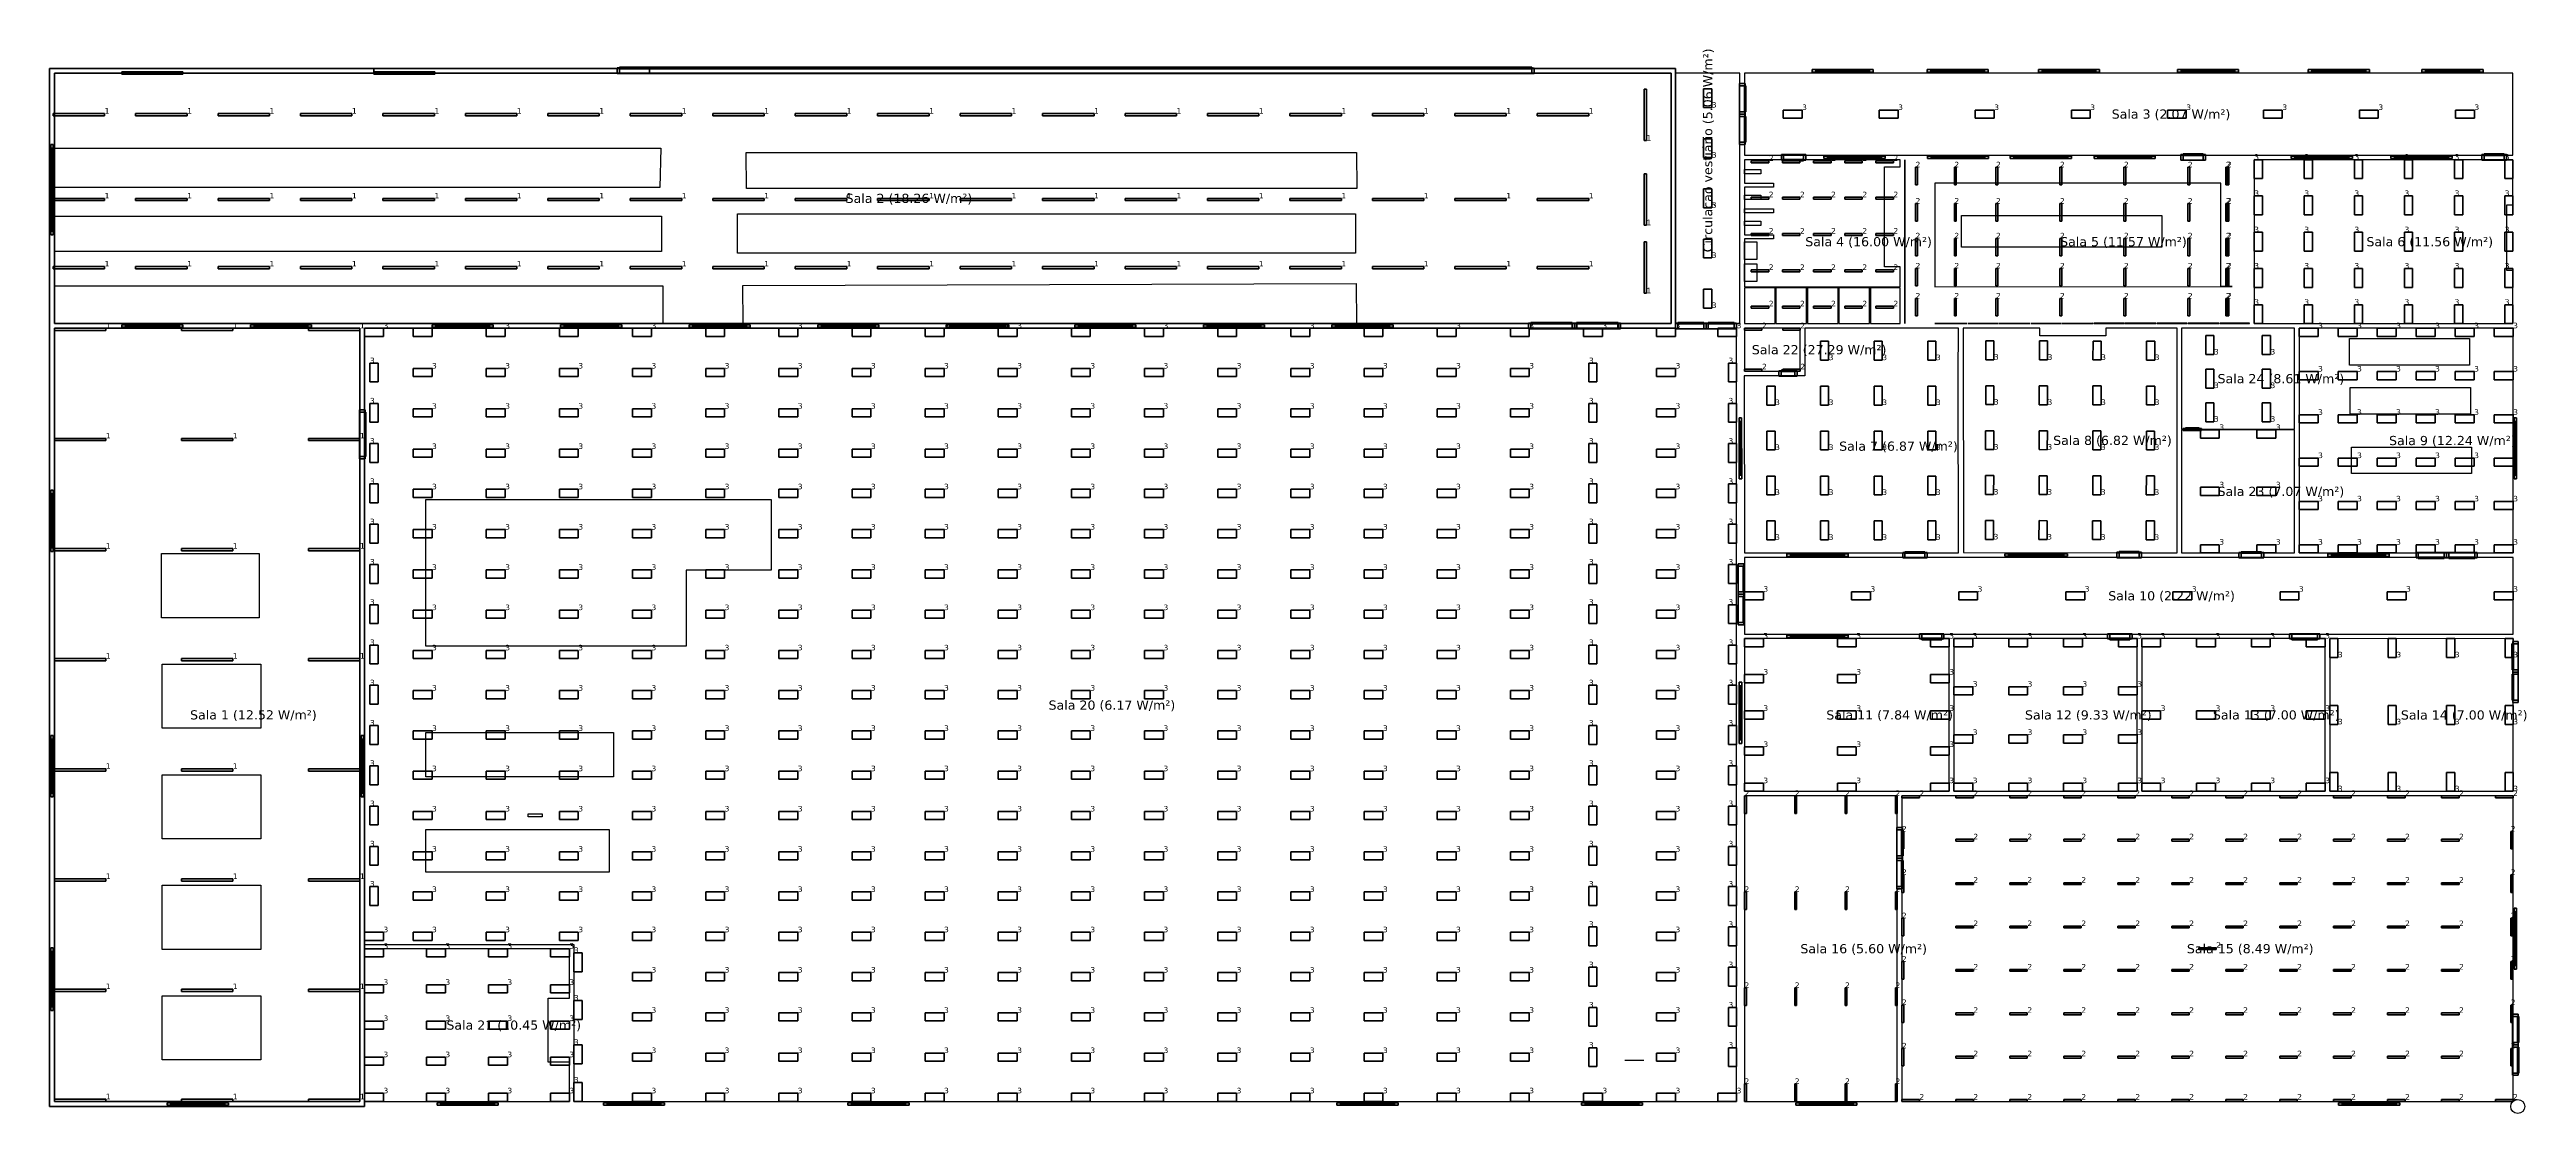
# Model space of a CAD drawing. Header units: inches. Extents: x 28 to 141, y 59 to 110.
# Drawn here: x 28.2 to 109.2, y 58.9 to 93.7 of the extents above; entities that cross this region are included whole.
import ezdxf

# ---------------------------------------------------------------- set-up
doc = ezdxf.new("R2010")
doc.units = ezdxf.units.IN
doc.header["$MEASUREMENT"] = 0
for name, color, linetype, true_color in [('DLX_BLD0_APERT', 7, 'Continuous', 0x969696), ('DLX_BLD0_CALC', 3, 'Continuous', 0x00ff00), ('DLX_BLD0_CONT', 7, 'Continuous', 0x969696), ('DLX_BLD0_DESC', 7, 'Continuous', 0x969696), ('DLX_BLD0_LUM', 7, 'Continuous', 0xffd400), ('DLX_BLD0_LUMKEY_IDX', 7, 'Continuous', 0x969696), ('DLX_BLD0_ROOF', 7, 'Continuous', 0x7f7f7f), ('DLX_BLD1_APERT', 7, 'Continuous', 0x969696), ('DLX_BLD1_CALC', 3, 'Continuous', 0x00ff00), ('DLX_BLD1_DESC', 7, 'Continuous', 0x969696), ('DLX_BLD1_LUM', 7, 'Continuous', 0xffd400), ('DLX_BLD1_LUMKEY_IDX', 7, 'Continuous', 0x969696), ('DLX_TERR_CONT', 7, 'Continuous', 0x007d00)]:
    doc.layers.add(name, color=color, linetype=linetype, true_color=true_color)
doc.styles.add('TableTextStyle', font='')
doc.styles.get('TableTextStyle').set_extended_font_data('VERDANA.TTF')

msp = doc.modelspace()

# ---------------------------------------------------------------- linework, layer by layer
msp.add_circle((108.958, 59.131), 0.229)
at = {"layer": 'DLX_BLD0_APERT'}
for points in [[(32.564, 92.992, 0), (30.564, 92.992, 0)], [(30.564, 92.992, 0), (30.564, 92.912, 0)], [(30.564, 92.912, 0), (30.564, 92.992, 0)], [(30.564, 92.992, 0), (32.564, 92.992, 0)], [(30.564, 92.912, 0), (30.564, 92.992, 0)], [(30.564, 92.992, 0), (30.564, 92.992, 0)], [(30.564, 92.992, 0), (30.564, 92.912, 0)], [(30.564, 92.992, 0), (32.564, 92.992, 0)], [(32.564, 92.992, 0), (30.564, 92.992, 0)], [(30.564, 92.992, 0), (30.564, 92.992, 0)], [(30.564, 92.912, 0), (32.564, 92.912, 0)], [(32.564, 92.912, 0), (30.564, 92.912, 0)], [(30.564, 92.912, 0), (30.564, 92.912, 0)], [(30.564, 92.912, 0), (32.564, 92.912, 0)], [(32.564, 92.912, 0), (30.564, 92.912, 0)], [(30.564, 92.912, 0), (30.564, 92.912, 0)], [(30.684, 92.992, 0), (30.684, 92.992, 0)], [(30.684, 92.992, 0), (32.444, 92.992, 0)], [(32.444, 92.992, 0), (30.684, 92.992, 0)], [(30.684, 92.965, 0), (30.684, 92.992, 0)], [(30.684, 92.992, 0), (32.444, 92.992, 0)], [(32.444, 92.992, 0), (30.684, 92.992, 0)], [(30.684, 92.992, 0), (30.684, 92.965, 0)], [(30.684, 92.965, 0), (30.684, 92.992, 0)], [(30.684, 92.992, 0), (30.684, 92.992, 0)], [(30.684, 92.992, 0), (30.684, 92.965, 0)], [(32.444, 92.965, 0), (30.684, 92.965, 0)], [(30.684, 92.965, 0), (32.444, 92.965, 0)], [(30.684, 92.94, 0), (30.684, 92.965, 0)], [(30.684, 92.965, 0), (32.444, 92.965, 0)], [(32.444, 92.965, 0), (30.684, 92.965, 0)], [(30.684, 92.965, 0), (30.684, 92.94, 0)], [(30.684, 92.965, 0), (30.684, 92.965, 0)], [(30.684, 92.965, 0), (30.684, 92.965, 0)], [(30.684, 92.965, 0), (30.684, 92.94, 0)], [(30.684, 92.94, 0), (30.684, 92.965, 0)], [(32.444, 92.965, 0), (30.684, 92.965, 0)], [(30.684, 92.965, 0), (30.684, 92.94, 0)], [(30.684, 92.965, 0), (32.444, 92.965, 0)], [(32.444, 92.965, 0), (30.684, 92.965, 0)], [(30.684, 92.965, 0), (30.684, 92.965, 0)], [(30.684, 92.94, 0), (30.684, 92.965, 0)], [(30.684, 92.965, 0), (32.444, 92.965, 0)], [(30.684, 92.94, 0), (30.684, 92.965, 0)], [(30.684, 92.965, 0), (30.684, 92.965, 0)], [(30.684, 92.965, 0), (30.684, 92.94, 0)], [(30.684, 92.94, 0), (32.444, 92.94, 0)], [(30.684, 92.912, 0), (30.684, 92.94, 0)], [(30.684, 92.94, 0), (30.684, 92.94, 0)], [(30.684, 92.94, 0), (30.684, 92.912, 0)], [(30.684, 92.912, 0), (30.684, 92.94, 0)], [(32.444, 92.94, 0), (30.684, 92.94, 0)], [(30.684, 92.94, 0), (30.684, 92.912, 0)], [(32.444, 92.94, 0), (30.684, 92.94, 0)], [(30.684, 92.94, 0), (32.444, 92.94, 0)], [(30.684, 92.94, 0), (30.684, 92.94, 0)], [(30.684, 92.94, 0), (32.444, 92.94, 0)], [(32.444, 92.94, 0), (30.684, 92.94, 0)], [(30.684, 92.94, 0), (30.684, 92.94, 0)], [(30.684, 92.94, 0), (32.444, 92.94, 0)], [(32.444, 92.94, 0), (30.684, 92.94, 0)], [(30.684, 92.94, 0), (30.684, 92.94, 0)], [(30.684, 92.912, 0), (30.684, 92.912, 0)], [(30.684, 92.912, 0), (32.444, 92.912, 0)], [(32.444, 92.912, 0), (30.684, 92.912, 0)], [(32.444, 92.912, 0), (30.684, 92.912, 0)], [(30.684, 92.912, 0), (30.684, 92.912, 0)], [(30.684, 92.912, 0), (32.444, 92.912, 0)], [(32.444, 92.992, 0), (32.444, 92.992, 0)], [(32.444, 92.992, 0), (32.444, 92.965, 0)], [(32.444, 92.965, 0), (32.444, 92.992, 0)], [(32.444, 92.992, 0), (32.444, 92.992, 0)], [(32.444, 92.992, 0), (32.444, 92.965, 0)], [(32.444, 92.965, 0), (32.444, 92.992, 0)], [(32.444, 92.965, 0), (32.444, 92.94, 0)], [(32.444, 92.965, 0), (32.444, 92.965, 0)], [(32.444, 92.965, 0), (32.444, 92.965, 0)], [(32.444, 92.965, 0), (32.444, 92.94, 0)], [(32.444, 92.94, 0), (32.444, 92.965, 0)], [(32.444, 92.94, 0), (32.444, 92.965, 0)], [(32.444, 92.94, 0), (32.444, 92.965, 0)], [(32.444, 92.965, 0), (32.444, 92.965, 0)], [(32.444, 92.965, 0), (32.444, 92.94, 0)], [(32.444, 92.94, 0), (32.444, 92.965, 0)], [(32.444, 92.965, 0), (32.444, 92.965, 0)], [(32.444, 92.965, 0), (32.444, 92.94, 0)], [(32.444, 92.94, 0), (32.444, 92.912, 0)], [(32.444, 92.94, 0), (32.444, 92.94, 0)], [(32.444, 92.94, 0), (32.444, 92.912, 0)], [(32.444, 92.912, 0), (32.444, 92.94, 0)], [(32.444, 92.912, 0), (32.444, 92.94, 0)], [(32.444, 92.94, 0), (32.444, 92.94, 0)], [(32.444, 92.94, 0), (32.444, 92.94, 0)], [(32.444, 92.94, 0), (32.444, 92.94, 0)], [(32.444, 92.912, 0), (32.444, 92.912, 0)], [(32.444, 92.912, 0), (32.444, 92.912, 0)], [(32.564, 92.912, 0), (32.564, 92.992, 0)], [(32.564, 92.912, 0), (32.564, 92.992, 0)], [(32.564, 92.992, 0), (32.564, 92.992, 0)], [(32.564, 92.992, 0), (32.564, 92.912, 0)], [(32.564, 92.992, 0), (32.564, 92.912, 0)], [(32.564, 92.992, 0), (32.564, 92.992, 0)], [(32.564, 92.912, 0), (32.564, 92.912, 0)], [(32.564, 92.912, 0), (32.564, 92.912, 0)], [(40.806, 92.989, 0), (38.809, 92.989, 0)], [(38.809, 92.989, 0), (38.809, 92.909, 0)], [(38.809, 92.909, 0), (38.809, 92.989, 0)], [(38.809, 92.989, 0), (40.806, 92.989, 0)], [(38.809, 92.909, 0), (38.809, 92.989, 0)], [(38.809, 92.989, 0), (38.809, 92.989, 0)], [(38.809, 92.989, 0), (38.809, 92.909, 0)], [(38.809, 92.989, 0), (40.806, 92.989, 0)], [(40.806, 92.989, 0), (38.809, 92.989, 0)], [(38.809, 92.989, 0), (38.809, 92.989, 0)], [(38.809, 92.909, 0), (40.806, 92.909, 0)], [(40.806, 92.909, 0), (38.809, 92.909, 0)], [(38.809, 92.909, 0), (38.809, 92.909, 0)], [(38.809, 92.909, 0), (40.806, 92.909, 0)], [(40.806, 92.909, 0), (38.809, 92.909, 0)], [(38.809, 92.909, 0), (38.809, 92.909, 0)], [(38.929, 92.989, 0), (38.929, 92.989, 0)], [(38.929, 92.989, 0), (40.686, 92.989, 0)], [(40.686, 92.989, 0), (38.929, 92.989, 0)], [(38.929, 92.962, 0), (38.929, 92.989, 0)], [(38.929, 92.989, 0), (40.686, 92.989, 0)], [(40.686, 92.989, 0), (38.929, 92.989, 0)], [(38.929, 92.989, 0), (38.929, 92.962, 0)], [(38.929, 92.962, 0), (38.929, 92.989, 0)], [(38.929, 92.989, 0), (38.929, 92.989, 0)], [(38.929, 92.989, 0), (38.929, 92.962, 0)], [(40.686, 92.962, 0), (38.929, 92.962, 0)], [(38.929, 92.962, 0), (40.686, 92.962, 0)], [(38.929, 92.937, 0), (38.929, 92.962, 0)], [(38.929, 92.962, 0), (40.686, 92.962, 0)], [(40.686, 92.962, 0), (38.929, 92.962, 0)], [(38.929, 92.962, 0), (38.929, 92.937, 0)], [(38.929, 92.962, 0), (38.929, 92.962, 0)], [(38.929, 92.962, 0), (38.929, 92.962, 0)], [(38.929, 92.962, 0), (38.929, 92.937, 0)], [(38.929, 92.937, 0), (38.929, 92.962, 0)], [(40.686, 92.962, 0), (38.929, 92.962, 0)], [(38.929, 92.962, 0), (38.929, 92.937, 0)], [(38.929, 92.962, 0), (40.686, 92.962, 0)], [(40.686, 92.962, 0), (38.929, 92.962, 0)], [(38.929, 92.962, 0), (38.929, 92.962, 0)], [(38.929, 92.937, 0), (38.929, 92.962, 0)], [(38.929, 92.962, 0), (38.929, 92.962, 0)], [(38.929, 92.962, 0), (38.929, 92.937, 0)], [(38.929, 92.937, 0), (38.929, 92.962, 0)], [(38.929, 92.962, 0), (40.686, 92.962, 0)], [(38.929, 92.937, 0), (40.686, 92.937, 0)], [(38.929, 92.909, 0), (38.929, 92.937, 0)], [(38.929, 92.937, 0), (38.929, 92.937, 0)], [(38.929, 92.937, 0), (38.929, 92.909, 0)], [(38.929, 92.909, 0), (38.929, 92.937, 0)], [(40.686, 92.937, 0), (38.929, 92.937, 0)], [(38.929, 92.937, 0), (38.929, 92.909, 0)], [(40.686, 92.937, 0), (38.929, 92.937, 0)], [(38.929, 92.937, 0), (40.686, 92.937, 0)], [(38.929, 92.937, 0), (38.929, 92.937, 0)], [(38.929, 92.937, 0), (40.686, 92.937, 0)], [(40.686, 92.937, 0), (38.929, 92.937, 0)], [(38.929, 92.937, 0), (38.929, 92.937, 0)], [(38.929, 92.937, 0), (40.686, 92.937, 0)], [(38.929, 92.937, 0), (38.929, 92.937, 0)], [(40.686, 92.937, 0), (38.929, 92.937, 0)], [(38.929, 92.909, 0), (38.929, 92.909, 0)], [(38.929, 92.909, 0), (40.686, 92.909, 0)], [(40.686, 92.909, 0), (38.929, 92.909, 0)], [(40.686, 92.909, 0), (38.929, 92.909, 0)], [(38.929, 92.909, 0), (38.929, 92.909, 0)], [(38.929, 92.909, 0), (40.686, 92.909, 0)], [(40.686, 92.989, 0), (40.686, 92.989, 0)], [(40.686, 92.989, 0), (40.686, 92.962, 0)], [(40.686, 92.962, 0), (40.686, 92.989, 0)], [(40.686, 92.989, 0), (40.686, 92.989, 0)], [(40.686, 92.989, 0), (40.686, 92.962, 0)], [(40.686, 92.962, 0), (40.686, 92.989, 0)], [(40.686, 92.962, 0), (40.686, 92.937, 0)], [(40.686, 92.962, 0), (40.686, 92.962, 0)], [(40.686, 92.962, 0), (40.686, 92.962, 0)], [(40.686, 92.962, 0), (40.686, 92.937, 0)], [(40.686, 92.937, 0), (40.686, 92.962, 0)], [(40.686, 92.937, 0), (40.686, 92.962, 0)], [(40.686, 92.937, 0), (40.686, 92.962, 0)], [(40.686, 92.962, 0), (40.686, 92.962, 0)], [(40.686, 92.937, 0), (40.686, 92.962, 0)], [(40.686, 92.962, 0), (40.686, 92.962, 0)], [(40.686, 92.962, 0), (40.686, 92.937, 0)], [(40.686, 92.962, 0), (40.686, 92.937, 0)], [(40.686, 92.937, 0), (40.686, 92.909, 0)], [(40.686, 92.937, 0), (40.686, 92.937, 0)], [(40.686, 92.937, 0), (40.686, 92.909, 0)], [(40.686, 92.909, 0), (40.686, 92.937, 0)], [(40.686, 92.909, 0), (40.686, 92.937, 0)], [(40.686, 92.937, 0), (40.686, 92.937, 0)], [(40.686, 92.937, 0), (40.686, 92.937, 0)], [(40.686, 92.937, 0), (40.686, 92.937, 0)], [(40.686, 92.909, 0), (40.686, 92.909, 0)], [(40.686, 92.909, 0), (40.686, 92.909, 0)], [(40.806, 92.909, 0), (40.806, 92.989, 0)], [(40.806, 92.909, 0), (40.806, 92.989, 0)], [(40.806, 92.989, 0), (40.806, 92.989, 0)], [(40.806, 92.989, 0), (40.806, 92.909, 0)], [(40.806, 92.989, 0), (40.806, 92.909, 0)], [(40.806, 92.989, 0), (40.806, 92.989, 0)], [(40.806, 92.909, 0), (40.806, 92.909, 0)], [(40.806, 92.909, 0), (40.806, 92.909, 0)], [(76.778, 93.113, 0), (46.778, 93.114, 0)], [(46.778, 93.114, 0), (46.778, 92.934, 0)], [(46.778, 93.114, 0), (46.778, 93.114, 0)], [(46.778, 93.114, 0), (46.778, 92.934, 0)], [(46.778, 92.934, 0), (46.778, 93.114, 0)], [(46.778, 92.934, 0), (46.778, 93.114, 0)], [(46.778, 93.114, 0), (46.853, 93.114, 0)], [(46.853, 93.114, 0), (46.778, 93.114, 0)], [(46.778, 93.114, 0), (46.778, 93.114, 0)], [(46.778, 93.114, 0), (76.778, 93.113, 0)], [(46.778, 92.934, 0), (76.778, 92.933, 0)], [(46.778, 92.934, 0), (46.778, 92.934, 0)], [(46.853, 92.934, 0), (46.778, 92.934, 0)], [(76.778, 92.933, 0), (46.778, 92.934, 0)], [(46.778, 92.934, 0), (46.778, 92.934, 0)], [(46.778, 92.934, 0), (46.853, 92.934, 0)], [(76.703, 93.136, 0), (46.853, 93.137, 0)], [(46.853, 93.137, 0), (46.853, 93.114, 0)], [(76.703, 93.136, 0), (46.853, 93.137, 0)], [(46.853, 93.137, 0), (46.853, 93.137, 0)], [(46.853, 93.137, 0), (76.703, 93.136, 0)], [(46.853, 93.114, 0), (46.853, 93.137, 0)], [(46.853, 93.137, 0), (46.853, 93.137, 0)], [(46.853, 93.137, 0), (46.853, 93.114, 0)], [(46.853, 93.137, 0), (76.703, 93.136, 0)], [(46.853, 93.114, 0), (46.853, 93.137, 0)], [(46.853, 93.114, 0), (46.853, 93.092, 0)], [(76.703, 93.113, 0), (46.853, 93.114, 0)], [(46.853, 93.114, 0), (46.853, 93.114, 0)], [(46.853, 93.092, 0), (46.853, 93.114, 0)], [(46.853, 93.114, 0), (76.703, 93.113, 0)], [(46.853, 93.092, 0), (46.853, 93.114, 0)], [(46.853, 93.114, 0), (46.853, 93.114, 0)], [(46.853, 93.114, 0), (46.853, 93.092, 0)], [(46.853, 93.114, 0), (76.703, 93.113, 0)], [(46.853, 93.114, 0), (46.853, 93.114, 0)], [(46.853, 93.092, 0), (46.853, 93.114, 0)], [(46.853, 93.114, 0), (46.853, 93.114, 0)], [(46.853, 93.114, 0), (46.853, 93.092, 0)], [(46.853, 93.092, 0), (46.853, 93.114, 0)], [(76.703, 93.113, 0), (46.853, 93.114, 0)], [(46.853, 93.114, 0), (46.853, 93.092, 0)], [(46.853, 93.092, 0), (46.853, 92.934, 0)], [(46.853, 93.092, 0), (76.703, 93.091, 0)], [(46.853, 92.934, 0), (46.853, 93.092, 0)], [(46.853, 93.092, 0), (46.853, 93.092, 0)], [(46.853, 93.092, 0), (46.853, 92.934, 0)], [(46.853, 92.934, 0), (46.853, 93.092, 0)], [(76.703, 93.091, 0), (46.853, 93.092, 0)], [(46.853, 93.092, 0), (46.853, 93.092, 0)], [(76.703, 93.091, 0), (46.853, 93.092, 0)], [(76.703, 93.091, 0), (46.853, 93.092, 0)], [(46.853, 93.092, 0), (46.853, 93.092, 0)], [(46.853, 93.092, 0), (76.703, 93.091, 0)], [(46.853, 93.092, 0), (46.853, 93.092, 0)], [(46.853, 93.092, 0), (76.703, 93.091, 0)], [(46.853, 92.934, 0), (46.853, 92.934, 0)], [(46.853, 92.934, 0), (76.703, 92.933, 0)], [(76.703, 92.933, 0), (46.853, 92.934, 0)], [(46.853, 92.934, 0), (46.853, 92.934, 0)], [(76.703, 93.113, 0), (76.703, 93.136, 0)], [(76.703, 93.113, 0), (76.703, 93.136, 0)], [(76.703, 93.136, 0), (76.703, 93.136, 0)], [(76.703, 93.136, 0), (76.703, 93.113, 0)], [(76.703, 93.136, 0), (76.703, 93.136, 0)], [(76.703, 93.136, 0), (76.703, 93.113, 0)], [(76.703, 93.091, 0), (76.703, 93.113, 0)], [(76.703, 93.113, 0), (76.778, 93.113, 0)], [(76.703, 93.113, 0), (76.703, 93.113, 0)], [(76.778, 93.113, 0), (76.703, 93.113, 0)], [(76.703, 93.113, 0), (76.703, 93.091, 0)], [(76.703, 93.091, 0), (76.703, 93.113, 0)], [(76.703, 93.113, 0), (76.703, 93.113, 0)], [(76.703, 93.113, 0), (76.703, 93.091, 0)], [(76.703, 93.113, 0), (76.703, 93.113, 0)], [(76.703, 93.113, 0), (76.703, 93.091, 0)], [(76.703, 93.113, 0), (76.703, 93.113, 0)], [(76.703, 93.113, 0), (76.703, 93.091, 0)], [(76.703, 93.091, 0), (76.703, 93.113, 0)], [(76.703, 93.091, 0), (76.703, 93.113, 0)], [(76.703, 92.933, 0), (76.703, 93.091, 0)], [(76.703, 93.091, 0), (76.703, 92.933, 0)], [(76.703, 93.091, 0), (76.703, 93.091, 0)], [(76.703, 93.091, 0), (76.703, 92.933, 0)], [(76.703, 92.933, 0), (76.703, 93.091, 0)], [(76.703, 93.091, 0), (76.703, 93.091, 0)], [(76.703, 93.091, 0), (76.703, 93.091, 0)], [(76.703, 93.091, 0), (76.703, 93.091, 0)], [(76.778, 92.933, 0), (76.703, 92.933, 0)], [(76.703, 92.933, 0), (76.703, 92.933, 0)], [(76.703, 92.933, 0), (76.778, 92.933, 0)], [(76.703, 92.933, 0), (76.703, 92.933, 0)], [(76.778, 92.933, 0), (76.778, 93.113, 0)], [(76.778, 93.113, 0), (76.778, 93.113, 0)], [(76.778, 93.113, 0), (76.778, 92.933, 0)], [(76.778, 92.933, 0), (76.778, 93.113, 0)], [(76.778, 93.113, 0), (76.778, 92.933, 0)], [(76.778, 93.113, 0), (76.778, 93.113, 0)], [(76.778, 92.933, 0), (76.778, 92.933, 0)], [(76.778, 92.933, 0), (76.778, 92.933, 0)], [(28.239, 90.607, 0), (28.239, 87.657, 0)], [(28.319, 90.607, 0), (28.239, 90.607, 0)], [(28.239, 87.657, 0), (28.239, 90.607, 0)], [(28.239, 90.607, 0), (28.319, 90.607, 0)], [(28.239, 90.607, 0), (28.239, 90.607, 0)], [(28.239, 90.607, 0), (28.319, 90.607, 0)], [(28.319, 90.607, 0), (28.239, 90.607, 0)], [(28.239, 90.607, 0), (28.239, 87.657, 0)], [(28.239, 87.657, 0), (28.239, 90.607, 0)], [(28.239, 90.607, 0), (28.239, 90.607, 0)], [(28.239, 90.487, 0), (28.239, 90.487, 0)], [(28.239, 90.487, 0), (28.239, 87.777, 0)], [(28.239, 87.777, 0), (28.239, 90.487, 0)], [(28.239, 87.777, 0), (28.239, 90.487, 0)], [(28.239, 90.487, 0), (28.266, 90.487, 0)], [(28.266, 90.487, 0), (28.239, 90.487, 0)], [(28.239, 90.487, 0), (28.239, 90.487, 0)], [(28.239, 90.487, 0), (28.266, 90.487, 0)], [(28.266, 90.487, 0), (28.239, 90.487, 0)], [(28.239, 90.487, 0), (28.239, 87.777, 0)], [(28.266, 90.487, 0), (28.266, 87.777, 0)], [(28.266, 90.487, 0), (28.266, 90.487, 0)], [(28.266, 87.777, 0), (28.266, 90.487, 0)], [(28.266, 87.777, 0), (28.266, 90.487, 0)], [(28.266, 90.487, 0), (28.291, 90.487, 0)], [(28.291, 90.487, 0), (28.266, 90.487, 0)], [(28.266, 90.487, 0), (28.266, 87.777, 0)], [(28.291, 90.487, 0), (28.266, 90.487, 0)], [(28.266, 90.487, 0), (28.266, 90.487, 0)], [(28.266, 90.487, 0), (28.291, 90.487, 0)], [(28.266, 90.487, 0), (28.266, 87.777, 0)], [(28.266, 87.777, 0), (28.266, 90.487, 0)], [(28.266, 90.487, 0), (28.266, 90.487, 0)], [(28.266, 90.487, 0), (28.266, 87.777, 0)], [(28.291, 90.487, 0), (28.266, 90.487, 0)], [(28.266, 87.777, 0), (28.266, 90.487, 0)], [(28.266, 90.487, 0), (28.291, 90.487, 0)], [(28.266, 90.487, 0), (28.266, 90.487, 0)], [(28.266, 90.487, 0), (28.291, 90.487, 0)], [(28.291, 90.487, 0), (28.266, 90.487, 0)], [(28.291, 87.777, 0), (28.291, 90.487, 0)], [(28.291, 90.487, 0), (28.319, 90.487, 0)], [(28.291, 90.487, 0), (28.291, 87.777, 0)], [(28.291, 90.487, 0), (28.291, 87.777, 0)], [(28.319, 90.487, 0), (28.291, 90.487, 0)], [(28.291, 87.777, 0), (28.291, 90.487, 0)], [(28.291, 90.487, 0), (28.291, 90.487, 0)], [(28.291, 90.487, 0), (28.319, 90.487, 0)], [(28.319, 90.487, 0), (28.291, 90.487, 0)], [(28.291, 90.487, 0), (28.291, 90.487, 0)], [(28.291, 87.777, 0), (28.291, 90.487, 0)], [(28.291, 90.487, 0), (28.291, 87.777, 0)], [(28.291, 87.777, 0), (28.291, 90.487, 0)], [(28.291, 90.487, 0), (28.291, 90.487, 0)], [(28.291, 90.487, 0), (28.291, 87.777, 0)], [(28.291, 90.487, 0), (28.291, 90.487, 0)], [(28.319, 87.657, 0), (28.319, 90.607, 0)], [(28.319, 90.607, 0), (28.319, 87.657, 0)], [(28.319, 90.607, 0), (28.319, 90.607, 0)], [(28.319, 90.607, 0), (28.319, 87.657, 0)], [(28.319, 87.657, 0), (28.319, 90.607, 0)], [(28.319, 90.607, 0), (28.319, 90.607, 0)], [(28.319, 90.487, 0), (28.319, 90.487, 0)], [(28.319, 90.487, 0), (28.319, 87.777, 0)], [(28.319, 87.777, 0), (28.319, 90.487, 0)], [(28.319, 90.487, 0), (28.319, 87.777, 0)], [(28.319, 87.777, 0), (28.319, 90.487, 0)], [(28.319, 90.487, 0), (28.319, 90.487, 0)], [(28.239, 87.777, 0), (28.239, 87.777, 0)], [(28.266, 87.777, 0), (28.239, 87.777, 0)], [(28.266, 87.777, 0), (28.239, 87.777, 0)], [(28.239, 87.777, 0), (28.239, 87.777, 0)], [(28.239, 87.777, 0), (28.266, 87.777, 0)], [(28.239, 87.777, 0), (28.266, 87.777, 0)], [(28.239, 87.657, 0), (28.319, 87.657, 0)], [(28.239, 87.657, 0), (28.239, 87.657, 0)], [(28.239, 87.657, 0), (28.319, 87.657, 0)], [(28.319, 87.657, 0), (28.239, 87.657, 0)], [(28.319, 87.657, 0), (28.239, 87.657, 0)], [(28.239, 87.657, 0), (28.239, 87.657, 0)], [(28.266, 87.777, 0), (28.266, 87.777, 0)], [(28.291, 87.777, 0), (28.266, 87.777, 0)], [(28.291, 87.777, 0), (28.266, 87.777, 0)], [(28.266, 87.777, 0), (28.266, 87.777, 0)], [(28.266, 87.777, 0), (28.291, 87.777, 0)], [(28.266, 87.777, 0), (28.291, 87.777, 0)], [(28.266, 87.777, 0), (28.266, 87.777, 0)], [(28.266, 87.777, 0), (28.291, 87.777, 0)], [(28.291, 87.777, 0), (28.266, 87.777, 0)], [(28.266, 87.777, 0), (28.266, 87.777, 0)], [(28.266, 87.777, 0), (28.291, 87.777, 0)], [(28.291, 87.777, 0), (28.266, 87.777, 0)], [(28.319, 87.777, 0), (28.291, 87.777, 0)], [(28.291, 87.777, 0), (28.291, 87.777, 0)], [(28.291, 87.777, 0), (28.319, 87.777, 0)], [(28.319, 87.777, 0), (28.291, 87.777, 0)], [(28.291, 87.777, 0), (28.291, 87.777, 0)], [(28.291, 87.777, 0), (28.319, 87.777, 0)], [(28.291, 87.777, 0), (28.291, 87.777, 0)], [(28.291, 87.777, 0), (28.291, 87.777, 0)], [(28.319, 87.777, 0), (28.319, 87.777, 0)], [(28.319, 87.777, 0), (28.319, 87.777, 0)], [(28.319, 87.657, 0), (28.319, 87.657, 0)], [(28.319, 87.657, 0), (28.319, 87.657, 0)], [(32.564, 84.714, 0), (30.564, 84.714, 0)], [(30.564, 84.714, 0), (30.564, 84.634, 0)], [(30.564, 84.634, 0), (30.564, 84.714, 0)], [(30.564, 84.714, 0), (32.564, 84.714, 0)], [(30.564, 84.634, 0), (30.564, 84.714, 0)], [(30.564, 84.714, 0), (30.564, 84.714, 0)], [(30.564, 84.714, 0), (30.564, 84.634, 0)], [(30.564, 84.714, 0), (32.564, 84.714, 0)], [(32.564, 84.714, 0), (30.564, 84.714, 0)], [(30.564, 84.714, 0), (30.564, 84.714, 0)], [(30.564, 84.634, 0), (32.564, 84.634, 0)], [(32.564, 84.634, 0), (30.564, 84.634, 0)], [(30.564, 84.634, 0), (30.564, 84.634, 0)], [(30.564, 84.634, 0), (32.564, 84.634, 0)], [(32.564, 84.634, 0), (30.564, 84.634, 0)], [(30.564, 84.634, 0), (30.564, 84.634, 0)], [(30.684, 84.714, 0), (30.684, 84.714, 0)], [(30.684, 84.714, 0), (32.444, 84.714, 0)], [(32.444, 84.714, 0), (30.684, 84.714, 0)], [(30.684, 84.686, 0), (30.684, 84.714, 0)], [(30.684, 84.714, 0), (32.444, 84.714, 0)], [(32.444, 84.714, 0), (30.684, 84.714, 0)], [(30.684, 84.714, 0), (30.684, 84.686, 0)], [(30.684, 84.686, 0), (30.684, 84.714, 0)], [(30.684, 84.714, 0), (30.684, 84.714, 0)], [(30.684, 84.714, 0), (30.684, 84.686, 0)], [(32.444, 84.686, 0), (30.684, 84.686, 0)], [(30.684, 84.686, 0), (32.444, 84.686, 0)], [(30.684, 84.661, 0), (30.684, 84.686, 0)], [(30.684, 84.686, 0), (32.444, 84.686, 0)], [(32.444, 84.686, 0), (30.684, 84.686, 0)], [(30.684, 84.686, 0), (30.684, 84.661, 0)], [(30.684, 84.686, 0), (30.684, 84.686, 0)], [(30.684, 84.686, 0), (30.684, 84.686, 0)], [(30.684, 84.686, 0), (30.684, 84.661, 0)], [(30.684, 84.661, 0), (30.684, 84.686, 0)], [(32.444, 84.686, 0), (30.684, 84.686, 0)], [(30.684, 84.686, 0), (30.684, 84.661, 0)], [(30.684, 84.686, 0), (32.444, 84.686, 0)], [(32.444, 84.686, 0), (30.684, 84.686, 0)], [(30.684, 84.686, 0), (30.684, 84.686, 0)], [(30.684, 84.661, 0), (30.684, 84.686, 0)], [(30.684, 84.686, 0), (32.444, 84.686, 0)], [(30.684, 84.661, 0), (30.684, 84.686, 0)], [(30.684, 84.686, 0), (30.684, 84.686, 0)], [(30.684, 84.686, 0), (30.684, 84.661, 0)], [(30.684, 84.661, 0), (32.444, 84.661, 0)], [(30.684, 84.634, 0), (30.684, 84.661, 0)], [(30.684, 84.661, 0), (30.684, 84.661, 0)], [(30.684, 84.661, 0), (30.684, 84.634, 0)], [(30.684, 84.634, 0), (30.684, 84.661, 0)], [(32.444, 84.661, 0), (30.684, 84.661, 0)], [(30.684, 84.661, 0), (30.684, 84.634, 0)], [(32.444, 84.661, 0), (30.684, 84.661, 0)], [(30.684, 84.661, 0), (32.444, 84.661, 0)], [(30.684, 84.661, 0), (30.684, 84.661, 0)], [(30.684, 84.661, 0), (32.444, 84.661, 0)], [(32.444, 84.661, 0), (30.684, 84.661, 0)], [(30.684, 84.661, 0), (30.684, 84.661, 0)], [(30.684, 84.661, 0), (32.444, 84.661, 0)], [(32.444, 84.661, 0), (30.684, 84.661, 0)], [(30.684, 84.661, 0), (30.684, 84.661, 0)], [(30.684, 84.634, 0), (30.684, 84.634, 0)], [(30.684, 84.634, 0), (32.444, 84.634, 0)], [(32.444, 84.634, 0), (30.684, 84.634, 0)], [(32.444, 84.634, 0), (30.684, 84.634, 0)], [(30.684, 84.634, 0), (30.684, 84.634, 0)], [(30.684, 84.634, 0), (32.444, 84.634, 0)], [(32.444, 84.714, 0), (32.444, 84.714, 0)], [(32.444, 84.714, 0), (32.444, 84.686, 0)], [(32.444, 84.686, 0), (32.444, 84.714, 0)], [(32.444, 84.714, 0), (32.444, 84.714, 0)], [(32.444, 84.714, 0), (32.444, 84.686, 0)], [(32.444, 84.686, 0), (32.444, 84.714, 0)], [(32.444, 84.686, 0), (32.444, 84.661, 0)], [(32.444, 84.686, 0), (32.444, 84.686, 0)], [(32.444, 84.686, 0), (32.444, 84.686, 0)], [(32.444, 84.686, 0), (32.444, 84.661, 0)], [(32.444, 84.661, 0), (32.444, 84.686, 0)], [(32.444, 84.661, 0), (32.444, 84.686, 0)], [(32.444, 84.661, 0), (32.444, 84.686, 0)], [(32.444, 84.686, 0), (32.444, 84.686, 0)], [(32.444, 84.686, 0), (32.444, 84.661, 0)], [(32.444, 84.661, 0), (32.444, 84.686, 0)], [(32.444, 84.686, 0), (32.444, 84.686, 0)], [(32.444, 84.686, 0), (32.444, 84.661, 0)], [(32.444, 84.661, 0), (32.444, 84.634, 0)], [(32.444, 84.661, 0), (32.444, 84.661, 0)], [(32.444, 84.661, 0), (32.444, 84.634, 0)], [(32.444, 84.634, 0), (32.444, 84.661, 0)], [(32.444, 84.634, 0), (32.444, 84.661, 0)], [(32.444, 84.661, 0), (32.444, 84.661, 0)], [(32.444, 84.661, 0), (32.444, 84.661, 0)], [(32.444, 84.661, 0), (32.444, 84.661, 0)], [(32.444, 84.634, 0), (32.444, 84.634, 0)], [(32.444, 84.634, 0), (32.444, 84.634, 0)], [(32.564, 84.634, 0), (32.564, 84.714, 0)], [(32.564, 84.634, 0), (32.564, 84.714, 0)], [(32.564, 84.714, 0), (32.564, 84.714, 0)], [(32.564, 84.714, 0), (32.564, 84.634, 0)], [(32.564, 84.714, 0), (32.564, 84.634, 0)], [(32.564, 84.714, 0), (32.564, 84.714, 0)], [(32.564, 84.634, 0), (32.564, 84.634, 0)], [(32.564, 84.634, 0), (32.564, 84.634, 0)], [(36.771, 84.714, 0), (34.771, 84.714, 0)], [(34.771, 84.714, 0), (34.771, 84.634, 0)], [(34.771, 84.634, 0), (34.771, 84.714, 0)], [(34.771, 84.714, 0), (36.771, 84.714, 0)], [(34.771, 84.634, 0), (34.771, 84.714, 0)], [(34.771, 84.714, 0), (34.771, 84.714, 0)], [(34.771, 84.714, 0), (34.771, 84.634, 0)], [(34.771, 84.714, 0), (36.771, 84.714, 0)], [(36.771, 84.714, 0), (34.771, 84.714, 0)], [(34.771, 84.714, 0), (34.771, 84.714, 0)], [(34.771, 84.634, 0), (36.771, 84.634, 0)], [(36.771, 84.634, 0), (34.771, 84.634, 0)], [(34.771, 84.634, 0), (34.771, 84.634, 0)], [(34.771, 84.634, 0), (36.771, 84.634, 0)], [(36.771, 84.634, 0), (34.771, 84.634, 0)], [(34.771, 84.634, 0), (34.771, 84.634, 0)], [(34.891, 84.714, 0), (34.891, 84.714, 0)], [(34.891, 84.714, 0), (36.651, 84.714, 0)], [(36.651, 84.714, 0), (34.891, 84.714, 0)], [(34.891, 84.686, 0), (34.891, 84.714, 0)], [(34.891, 84.714, 0), (36.651, 84.714, 0)], [(36.651, 84.714, 0), (34.891, 84.714, 0)], [(34.891, 84.714, 0), (34.891, 84.686, 0)], [(34.891, 84.686, 0), (34.891, 84.714, 0)], [(34.891, 84.714, 0), (34.891, 84.714, 0)], [(34.891, 84.714, 0), (34.891, 84.686, 0)], [(36.651, 84.686, 0), (34.891, 84.686, 0)], [(34.891, 84.686, 0), (36.651, 84.686, 0)], [(34.891, 84.661, 0), (34.891, 84.686, 0)], [(34.891, 84.686, 0), (36.651, 84.686, 0)], [(36.651, 84.686, 0), (34.891, 84.686, 0)], [(34.891, 84.686, 0), (34.891, 84.661, 0)], [(34.891, 84.686, 0), (34.891, 84.686, 0)], [(34.891, 84.686, 0), (34.891, 84.686, 0)], [(34.891, 84.686, 0), (34.891, 84.661, 0)], [(34.891, 84.661, 0), (34.891, 84.686, 0)], [(36.651, 84.686, 0), (34.891, 84.686, 0)], [(34.891, 84.686, 0), (34.891, 84.661, 0)], [(34.891, 84.686, 0), (36.651, 84.686, 0)], [(36.651, 84.686, 0), (34.891, 84.686, 0)], [(34.891, 84.686, 0), (34.891, 84.686, 0)], [(34.891, 84.661, 0), (34.891, 84.686, 0)], [(34.891, 84.686, 0), (36.651, 84.686, 0)], [(34.891, 84.661, 0), (34.891, 84.686, 0)], [(34.891, 84.686, 0), (34.891, 84.686, 0)], [(34.891, 84.686, 0), (34.891, 84.661, 0)], [(34.891, 84.661, 0), (36.651, 84.661, 0)], [(34.891, 84.634, 0), (34.891, 84.661, 0)], [(34.891, 84.661, 0), (34.891, 84.661, 0)], [(34.891, 84.661, 0), (34.891, 84.634, 0)], [(34.891, 84.634, 0), (34.891, 84.661, 0)], [(36.651, 84.661, 0), (34.891, 84.661, 0)], [(34.891, 84.661, 0), (34.891, 84.634, 0)], [(36.651, 84.661, 0), (34.891, 84.661, 0)], [(34.891, 84.661, 0), (36.651, 84.661, 0)], [(34.891, 84.661, 0), (34.891, 84.661, 0)], [(34.891, 84.661, 0), (36.651, 84.661, 0)], [(36.651, 84.661, 0), (34.891, 84.661, 0)], [(34.891, 84.661, 0), (34.891, 84.661, 0)], [(34.891, 84.661, 0), (36.651, 84.661, 0)], [(36.651, 84.661, 0), (34.891, 84.661, 0)], [(34.891, 84.661, 0), (34.891, 84.661, 0)], [(34.891, 84.634, 0), (34.891, 84.634, 0)], [(34.891, 84.634, 0), (36.651, 84.634, 0)], [(36.651, 84.634, 0), (34.891, 84.634, 0)], [(36.651, 84.634, 0), (34.891, 84.634, 0)], [(34.891, 84.634, 0), (34.891, 84.634, 0)], [(34.891, 84.634, 0), (36.651, 84.634, 0)], [(36.651, 84.714, 0), (36.651, 84.714, 0)], [(36.651, 84.714, 0), (36.651, 84.686, 0)], [(36.651, 84.686, 0), (36.651, 84.714, 0)], [(36.651, 84.714, 0), (36.651, 84.714, 0)], [(36.651, 84.714, 0), (36.651, 84.686, 0)], [(36.651, 84.686, 0), (36.651, 84.714, 0)], [(36.651, 84.686, 0), (36.651, 84.661, 0)], [(36.651, 84.686, 0), (36.651, 84.686, 0)], [(36.651, 84.686, 0), (36.651, 84.686, 0)], [(36.651, 84.686, 0), (36.651, 84.661, 0)], [(36.651, 84.661, 0), (36.651, 84.686, 0)], [(36.651, 84.661, 0), (36.651, 84.686, 0)], [(36.651, 84.661, 0), (36.651, 84.686, 0)], [(36.651, 84.686, 0), (36.651, 84.686, 0)], [(36.651, 84.686, 0), (36.651, 84.661, 0)], [(36.651, 84.661, 0), (36.651, 84.686, 0)], [(36.651, 84.686, 0), (36.651, 84.686, 0)], [(36.651, 84.686, 0), (36.651, 84.661, 0)], [(36.651, 84.661, 0), (36.651, 84.634, 0)], [(36.651, 84.661, 0), (36.651, 84.661, 0)], [(36.651, 84.661, 0), (36.651, 84.634, 0)], [(36.651, 84.634, 0), (36.651, 84.661, 0)], [(36.651, 84.634, 0), (36.651, 84.661, 0)], [(36.651, 84.661, 0), (36.651, 84.661, 0)], [(36.651, 84.661, 0), (36.651, 84.661, 0)], [(36.651, 84.661, 0), (36.651, 84.661, 0)], [(36.651, 84.634, 0), (36.651, 84.634, 0)], [(36.651, 84.634, 0), (36.651, 84.634, 0)], [(36.771, 84.634, 0), (36.771, 84.714, 0)], [(36.771, 84.634, 0), (36.771, 84.714, 0)], [(36.771, 84.714, 0), (36.771, 84.714, 0)], [(36.771, 84.714, 0), (36.771, 84.634, 0)], [(36.771, 84.714, 0), (36.771, 84.634, 0)], [(36.771, 84.714, 0), (36.771, 84.714, 0)], [(36.771, 84.634, 0), (36.771, 84.634, 0)], [(36.771, 84.634, 0), (36.771, 84.634, 0)], [(42.714, 84.714, 0), (40.714, 84.714, 0)], [(40.714, 84.714, 0), (40.714, 84.634, 0)], [(40.714, 84.634, 0), (40.714, 84.714, 0)], [(40.714, 84.714, 0), (42.714, 84.714, 0)], [(40.714, 84.634, 0), (40.714, 84.714, 0)], [(40.714, 84.714, 0), (40.714, 84.714, 0)], [(40.714, 84.714, 0), (40.714, 84.634, 0)], [(40.714, 84.714, 0), (42.714, 84.714, 0)], [(42.714, 84.714, 0), (40.714, 84.714, 0)], [(40.714, 84.714, 0), (40.714, 84.714, 0)], [(40.714, 84.634, 0), (42.714, 84.634, 0)], [(42.714, 84.634, 0), (40.714, 84.634, 0)], [(40.714, 84.634, 0), (40.714, 84.634, 0)], [(40.714, 84.634, 0), (42.714, 84.634, 0)], [(42.714, 84.634, 0), (40.714, 84.634, 0)], [(40.714, 84.634, 0), (40.714, 84.634, 0)], [(40.834, 84.714, 0), (40.834, 84.714, 0)], [(40.834, 84.714, 0), (42.594, 84.714, 0)], [(42.594, 84.714, 0), (40.834, 84.714, 0)], [(40.834, 84.686, 0), (40.834, 84.714, 0)], [(40.834, 84.714, 0), (42.594, 84.714, 0)], [(42.594, 84.714, 0), (40.834, 84.714, 0)], [(40.834, 84.714, 0), (40.834, 84.686, 0)], [(40.834, 84.686, 0), (40.834, 84.714, 0)], [(40.834, 84.714, 0), (40.834, 84.714, 0)], [(40.834, 84.714, 0), (40.834, 84.686, 0)], [(42.594, 84.686, 0), (40.834, 84.686, 0)], [(40.834, 84.686, 0), (42.594, 84.686, 0)], [(40.834, 84.661, 0), (40.834, 84.686, 0)], [(40.834, 84.686, 0), (42.594, 84.686, 0)], [(42.594, 84.686, 0), (40.834, 84.686, 0)], [(40.834, 84.686, 0), (40.834, 84.661, 0)], [(40.834, 84.686, 0), (40.834, 84.686, 0)], [(40.834, 84.686, 0), (40.834, 84.686, 0)], [(40.834, 84.686, 0), (40.834, 84.661, 0)], [(40.834, 84.661, 0), (40.834, 84.686, 0)], [(42.594, 84.686, 0), (40.834, 84.686, 0)], [(40.834, 84.686, 0), (40.834, 84.661, 0)], [(40.834, 84.686, 0), (42.594, 84.686, 0)], [(42.594, 84.686, 0), (40.834, 84.686, 0)], [(40.834, 84.686, 0), (40.834, 84.686, 0)], [(40.834, 84.661, 0), (40.834, 84.686, 0)], [(40.834, 84.686, 0), (42.594, 84.686, 0)], [(40.834, 84.661, 0), (40.834, 84.686, 0)], [(40.834, 84.686, 0), (40.834, 84.686, 0)], [(40.834, 84.686, 0), (40.834, 84.661, 0)], [(40.834, 84.661, 0), (42.594, 84.661, 0)], [(40.834, 84.634, 0), (40.834, 84.661, 0)], [(40.834, 84.661, 0), (40.834, 84.661, 0)], [(40.834, 84.661, 0), (40.834, 84.634, 0)], [(40.834, 84.634, 0), (40.834, 84.661, 0)], [(42.594, 84.661, 0), (40.834, 84.661, 0)], [(40.834, 84.661, 0), (40.834, 84.634, 0)], [(42.594, 84.661, 0), (40.834, 84.661, 0)], [(40.834, 84.661, 0), (42.594, 84.661, 0)], [(40.834, 84.661, 0), (40.834, 84.661, 0)], [(40.834, 84.661, 0), (42.594, 84.661, 0)], [(42.594, 84.661, 0), (40.834, 84.661, 0)], [(40.834, 84.661, 0), (40.834, 84.661, 0)], [(40.834, 84.661, 0), (42.594, 84.661, 0)], [(42.594, 84.661, 0), (40.834, 84.661, 0)], [(40.834, 84.661, 0), (40.834, 84.661, 0)], [(40.834, 84.634, 0), (40.834, 84.634, 0)], [(40.834, 84.634, 0), (42.594, 84.634, 0)], [(42.594, 84.634, 0), (40.834, 84.634, 0)], [(42.594, 84.634, 0), (40.834, 84.634, 0)], [(40.834, 84.634, 0), (40.834, 84.634, 0)], [(40.834, 84.634, 0), (42.594, 84.634, 0)], [(42.594, 84.714, 0), (42.594, 84.714, 0)], [(42.594, 84.714, 0), (42.594, 84.686, 0)], [(42.594, 84.686, 0), (42.594, 84.714, 0)], [(42.594, 84.714, 0), (42.594, 84.714, 0)], [(42.594, 84.714, 0), (42.594, 84.686, 0)], [(42.594, 84.686, 0), (42.594, 84.714, 0)], [(42.594, 84.686, 0), (42.594, 84.661, 0)], [(42.594, 84.686, 0), (42.594, 84.686, 0)], [(42.594, 84.686, 0), (42.594, 84.686, 0)], [(42.594, 84.686, 0), (42.594, 84.661, 0)], [(42.594, 84.661, 0), (42.594, 84.686, 0)], [(42.594, 84.661, 0), (42.594, 84.686, 0)], [(42.594, 84.661, 0), (42.594, 84.686, 0)], [(42.594, 84.686, 0), (42.594, 84.686, 0)], [(42.594, 84.686, 0), (42.594, 84.661, 0)], [(42.594, 84.661, 0), (42.594, 84.686, 0)], [(42.594, 84.686, 0), (42.594, 84.686, 0)], [(42.594, 84.686, 0), (42.594, 84.661, 0)], [(42.594, 84.661, 0), (42.594, 84.634, 0)], [(42.594, 84.661, 0), (42.594, 84.661, 0)], [(42.594, 84.661, 0), (42.594, 84.634, 0)], [(42.594, 84.634, 0), (42.594, 84.661, 0)], [(42.594, 84.634, 0), (42.594, 84.661, 0)], [(42.594, 84.661, 0), (42.594, 84.661, 0)], [(42.594, 84.661, 0), (42.594, 84.661, 0)], [(42.594, 84.661, 0), (42.594, 84.661, 0)], [(42.594, 84.634, 0), (42.594, 84.634, 0)], [(42.594, 84.634, 0), (42.594, 84.634, 0)], [(42.714, 84.634, 0), (42.714, 84.714, 0)], [(42.714, 84.634, 0), (42.714, 84.714, 0)], [(42.714, 84.714, 0), (42.714, 84.714, 0)], [(42.714, 84.714, 0), (42.714, 84.634, 0)], [(42.714, 84.714, 0), (42.714, 84.634, 0)], [(42.714, 84.714, 0), (42.714, 84.714, 0)], [(42.714, 84.634, 0), (42.714, 84.634, 0)], [(42.714, 84.634, 0), (42.714, 84.634, 0)], [(46.92, 84.714, 0), (44.92, 84.714, 0)], [(44.92, 84.714, 0), (44.92, 84.634, 0)], [(44.92, 84.634, 0), (44.92, 84.714, 0)], [(44.92, 84.714, 0), (46.92, 84.714, 0)], [(44.92, 84.634, 0), (44.92, 84.714, 0)], [(44.92, 84.714, 0), (44.92, 84.714, 0)], [(44.92, 84.714, 0), (44.92, 84.634, 0)], [(44.92, 84.714, 0), (46.92, 84.714, 0)], [(46.92, 84.714, 0), (44.92, 84.714, 0)], [(44.92, 84.714, 0), (44.92, 84.714, 0)], [(44.92, 84.634, 0), (46.92, 84.634, 0)], [(46.92, 84.634, 0), (44.92, 84.634, 0)], [(44.92, 84.634, 0), (44.92, 84.634, 0)], [(44.92, 84.634, 0), (46.92, 84.634, 0)], [(46.92, 84.634, 0), (44.92, 84.634, 0)], [(44.92, 84.634, 0), (44.92, 84.634, 0)], [(45.04, 84.714, 0), (45.04, 84.714, 0)], [(45.04, 84.714, 0), (46.8, 84.714, 0)], [(46.8, 84.714, 0), (45.04, 84.714, 0)], [(45.04, 84.686, 0), (45.04, 84.714, 0)], [(45.04, 84.714, 0), (46.8, 84.714, 0)], [(46.8, 84.714, 0), (45.04, 84.714, 0)], [(45.04, 84.714, 0), (45.04, 84.686, 0)], [(45.04, 84.686, 0), (45.04, 84.714, 0)], [(45.04, 84.714, 0), (45.04, 84.714, 0)], [(45.04, 84.714, 0), (45.04, 84.686, 0)], [(46.8, 84.686, 0), (45.04, 84.686, 0)], [(45.04, 84.686, 0), (46.8, 84.686, 0)], [(45.04, 84.661, 0), (45.04, 84.686, 0)], [(45.04, 84.686, 0), (46.8, 84.686, 0)], [(46.8, 84.686, 0), (45.04, 84.686, 0)], [(45.04, 84.686, 0), (45.04, 84.661, 0)], [(45.04, 84.686, 0), (45.04, 84.686, 0)], [(45.04, 84.686, 0), (45.04, 84.686, 0)], [(45.04, 84.686, 0), (45.04, 84.661, 0)], [(45.04, 84.661, 0), (45.04, 84.686, 0)], [(46.8, 84.686, 0), (45.04, 84.686, 0)], [(45.04, 84.686, 0), (45.04, 84.661, 0)], [(45.04, 84.686, 0), (46.8, 84.686, 0)], [(46.8, 84.686, 0), (45.04, 84.686, 0)], [(45.04, 84.686, 0), (45.04, 84.686, 0)], [(45.04, 84.661, 0), (45.04, 84.686, 0)], [(45.04, 84.686, 0), (46.8, 84.686, 0)], [(45.04, 84.661, 0), (45.04, 84.686, 0)], [(45.04, 84.686, 0), (45.04, 84.686, 0)], [(45.04, 84.686, 0), (45.04, 84.661, 0)], [(45.04, 84.661, 0), (46.8, 84.661, 0)], [(45.04, 84.634, 0), (45.04, 84.661, 0)], [(45.04, 84.661, 0), (45.04, 84.661, 0)], [(45.04, 84.661, 0), (45.04, 84.634, 0)], [(45.04, 84.634, 0), (45.04, 84.661, 0)], [(46.8, 84.661, 0), (45.04, 84.661, 0)], [(45.04, 84.661, 0), (45.04, 84.634, 0)], [(46.8, 84.661, 0), (45.04, 84.661, 0)], [(45.04, 84.661, 0), (46.8, 84.661, 0)], [(45.04, 84.661, 0), (45.04, 84.661, 0)], [(45.04, 84.661, 0), (46.8, 84.661, 0)], [(46.8, 84.661, 0), (45.04, 84.661, 0)], [(45.04, 84.661, 0), (45.04, 84.661, 0)], [(45.04, 84.661, 0), (46.8, 84.661, 0)], [(46.8, 84.661, 0), (45.04, 84.661, 0)], [(45.04, 84.661, 0), (45.04, 84.661, 0)], [(45.04, 84.634, 0), (45.04, 84.634, 0)], [(45.04, 84.634, 0), (46.8, 84.634, 0)], [(46.8, 84.634, 0), (45.04, 84.634, 0)], [(46.8, 84.634, 0), (45.04, 84.634, 0)], [(45.04, 84.634, 0), (45.04, 84.634, 0)], [(45.04, 84.634, 0), (46.8, 84.634, 0)], [(46.8, 84.714, 0), (46.8, 84.714, 0)], [(46.8, 84.714, 0), (46.8, 84.686, 0)], [(46.8, 84.686, 0), (46.8, 84.714, 0)], [(46.8, 84.714, 0), (46.8, 84.714, 0)], [(46.8, 84.714, 0), (46.8, 84.686, 0)], [(46.8, 84.686, 0), (46.8, 84.714, 0)], [(46.8, 84.686, 0), (46.8, 84.661, 0)], [(46.8, 84.686, 0), (46.8, 84.686, 0)], [(46.8, 84.686, 0), (46.8, 84.686, 0)], [(46.8, 84.686, 0), (46.8, 84.661, 0)], [(46.8, 84.661, 0), (46.8, 84.686, 0)], [(46.8, 84.661, 0), (46.8, 84.686, 0)], [(46.8, 84.661, 0), (46.8, 84.686, 0)], [(46.8, 84.686, 0), (46.8, 84.686, 0)], [(46.8, 84.686, 0), (46.8, 84.661, 0)], [(46.8, 84.661, 0), (46.8, 84.686, 0)], [(46.8, 84.686, 0), (46.8, 84.686, 0)], [(46.8, 84.686, 0), (46.8, 84.661, 0)], [(46.8, 84.661, 0), (46.8, 84.634, 0)], [(46.8, 84.661, 0), (46.8, 84.661, 0)], [(46.8, 84.661, 0), (46.8, 84.634, 0)], [(46.8, 84.634, 0), (46.8, 84.661, 0)], [(46.8, 84.634, 0), (46.8, 84.661, 0)], [(46.8, 84.661, 0), (46.8, 84.661, 0)], [(46.8, 84.661, 0), (46.8, 84.661, 0)], [(46.8, 84.661, 0), (46.8, 84.661, 0)], [(46.8, 84.634, 0), (46.8, 84.634, 0)], [(46.8, 84.634, 0), (46.8, 84.634, 0)], [(46.92, 84.634, 0), (46.92, 84.714, 0)], [(46.92, 84.634, 0), (46.92, 84.714, 0)], [(46.92, 84.714, 0), (46.92, 84.714, 0)], [(46.92, 84.714, 0), (46.92, 84.634, 0)], [(46.92, 84.714, 0), (46.92, 84.634, 0)], [(46.92, 84.714, 0), (46.92, 84.714, 0)], [(46.92, 84.634, 0), (46.92, 84.634, 0)], [(46.92, 84.634, 0), (46.92, 84.634, 0)], [(51.127, 84.714, 0), (49.127, 84.714, 0)], [(49.127, 84.714, 0), (49.127, 84.634, 0)], [(49.127, 84.634, 0), (49.127, 84.714, 0)], [(49.127, 84.714, 0), (51.127, 84.714, 0)], [(49.127, 84.634, 0), (49.127, 84.714, 0)], [(49.127, 84.714, 0), (49.127, 84.714, 0)], [(49.127, 84.714, 0), (49.127, 84.634, 0)], [(49.127, 84.714, 0), (51.127, 84.714, 0)], [(51.127, 84.714, 0), (49.127, 84.714, 0)], [(49.127, 84.714, 0), (49.127, 84.714, 0)], [(49.127, 84.634, 0), (51.127, 84.634, 0)], [(51.127, 84.634, 0), (49.127, 84.634, 0)], [(49.127, 84.634, 0), (49.127, 84.634, 0)], [(49.127, 84.634, 0), (51.127, 84.634, 0)], [(51.127, 84.634, 0), (49.127, 84.634, 0)], [(49.127, 84.634, 0), (49.127, 84.634, 0)], [(49.247, 84.714, 0), (49.247, 84.714, 0)], [(49.247, 84.714, 0), (51.007, 84.714, 0)], [(51.007, 84.714, 0), (49.247, 84.714, 0)], [(49.247, 84.686, 0), (49.247, 84.714, 0)], [(49.247, 84.714, 0), (51.007, 84.714, 0)], [(51.007, 84.714, 0), (49.247, 84.714, 0)], [(49.247, 84.714, 0), (49.247, 84.686, 0)], [(49.247, 84.686, 0), (49.247, 84.714, 0)], [(49.247, 84.714, 0), (49.247, 84.714, 0)], [(49.247, 84.714, 0), (49.247, 84.686, 0)], [(51.007, 84.686, 0), (49.247, 84.686, 0)], [(49.247, 84.686, 0), (51.007, 84.686, 0)], [(49.247, 84.661, 0), (49.247, 84.686, 0)], [(49.247, 84.686, 0), (51.007, 84.686, 0)], [(51.007, 84.686, 0), (49.247, 84.686, 0)], [(49.247, 84.686, 0), (49.247, 84.661, 0)], [(49.247, 84.686, 0), (49.247, 84.686, 0)], [(49.247, 84.686, 0), (49.247, 84.686, 0)], [(49.247, 84.686, 0), (49.247, 84.661, 0)], [(49.247, 84.661, 0), (49.247, 84.686, 0)], [(51.007, 84.686, 0), (49.247, 84.686, 0)], [(49.247, 84.686, 0), (49.247, 84.661, 0)], [(49.247, 84.686, 0), (51.007, 84.686, 0)], [(51.007, 84.686, 0), (49.247, 84.686, 0)], [(49.247, 84.686, 0), (49.247, 84.686, 0)], [(49.247, 84.661, 0), (49.247, 84.686, 0)], [(49.247, 84.686, 0), (51.007, 84.686, 0)], [(49.247, 84.661, 0), (49.247, 84.686, 0)], [(49.247, 84.686, 0), (49.247, 84.686, 0)], [(49.247, 84.686, 0), (49.247, 84.661, 0)], [(49.247, 84.661, 0), (51.007, 84.661, 0)], [(49.247, 84.634, 0), (49.247, 84.661, 0)], [(49.247, 84.661, 0), (49.247, 84.661, 0)], [(49.247, 84.661, 0), (49.247, 84.634, 0)], [(49.247, 84.634, 0), (49.247, 84.661, 0)], [(51.007, 84.661, 0), (49.247, 84.661, 0)], [(49.247, 84.661, 0), (49.247, 84.634, 0)], [(51.007, 84.661, 0), (49.247, 84.661, 0)], [(49.247, 84.661, 0), (51.007, 84.661, 0)], [(49.247, 84.661, 0), (49.247, 84.661, 0)], [(49.247, 84.661, 0), (51.007, 84.661, 0)], [(51.007, 84.661, 0), (49.247, 84.661, 0)], [(49.247, 84.661, 0), (49.247, 84.661, 0)], [(49.247, 84.661, 0), (51.007, 84.661, 0)], [(51.007, 84.661, 0), (49.247, 84.661, 0)], [(49.247, 84.661, 0), (49.247, 84.661, 0)], [(49.247, 84.634, 0), (49.247, 84.634, 0)], [(49.247, 84.634, 0), (51.007, 84.634, 0)], [(51.007, 84.634, 0), (49.247, 84.634, 0)], [(51.007, 84.634, 0), (49.247, 84.634, 0)], [(49.247, 84.634, 0), (49.247, 84.634, 0)], [(49.247, 84.634, 0), (51.007, 84.634, 0)], [(51.007, 84.714, 0), (51.007, 84.714, 0)], [(51.007, 84.714, 0), (51.007, 84.686, 0)], [(51.007, 84.686, 0), (51.007, 84.714, 0)], [(51.007, 84.714, 0), (51.007, 84.714, 0)], [(51.007, 84.714, 0), (51.007, 84.686, 0)], [(51.007, 84.686, 0), (51.007, 84.714, 0)], [(51.007, 84.686, 0), (51.007, 84.661, 0)], [(51.007, 84.686, 0), (51.007, 84.686, 0)], [(51.007, 84.686, 0), (51.007, 84.686, 0)], [(51.007, 84.686, 0), (51.007, 84.661, 0)], [(51.007, 84.661, 0), (51.007, 84.686, 0)], [(51.007, 84.661, 0), (51.007, 84.686, 0)], [(51.007, 84.661, 0), (51.007, 84.686, 0)], [(51.007, 84.686, 0), (51.007, 84.686, 0)], [(51.007, 84.686, 0), (51.007, 84.661, 0)], [(51.007, 84.661, 0), (51.007, 84.686, 0)], [(51.007, 84.686, 0), (51.007, 84.686, 0)], [(51.007, 84.686, 0), (51.007, 84.661, 0)], [(51.007, 84.661, 0), (51.007, 84.634, 0)], [(51.007, 84.661, 0), (51.007, 84.661, 0)], [(51.007, 84.661, 0), (51.007, 84.634, 0)], [(51.007, 84.634, 0), (51.007, 84.661, 0)], [(51.007, 84.634, 0), (51.007, 84.661, 0)], [(51.007, 84.661, 0), (51.007, 84.661, 0)], [(51.007, 84.661, 0), (51.007, 84.661, 0)], [(51.007, 84.661, 0), (51.007, 84.661, 0)], [(51.007, 84.634, 0), (51.007, 84.634, 0)], [(51.007, 84.634, 0), (51.007, 84.634, 0)], [(51.127, 84.634, 0), (51.127, 84.714, 0)], [(51.127, 84.634, 0), (51.127, 84.714, 0)], [(51.127, 84.714, 0), (51.127, 84.714, 0)], [(51.127, 84.714, 0), (51.127, 84.634, 0)], [(51.127, 84.714, 0), (51.127, 84.634, 0)], [(51.127, 84.714, 0), (51.127, 84.714, 0)], [(51.127, 84.634, 0), (51.127, 84.634, 0)], [(51.127, 84.634, 0), (51.127, 84.634, 0)], [(55.334, 84.714, 0), (53.334, 84.714, 0)], [(53.334, 84.714, 0), (53.334, 84.634, 0)], [(53.334, 84.634, 0), (53.334, 84.714, 0)], [(53.334, 84.714, 0), (55.334, 84.714, 0)], [(53.334, 84.634, 0), (53.334, 84.714, 0)], [(53.334, 84.714, 0), (53.334, 84.714, 0)], [(53.334, 84.714, 0), (53.334, 84.634, 0)], [(53.334, 84.714, 0), (55.334, 84.714, 0)], [(55.334, 84.714, 0), (53.334, 84.714, 0)], [(53.334, 84.714, 0), (53.334, 84.714, 0)], [(53.334, 84.634, 0), (55.334, 84.634, 0)], [(55.334, 84.634, 0), (53.334, 84.634, 0)], [(53.334, 84.634, 0), (53.334, 84.634, 0)], [(53.334, 84.634, 0), (55.334, 84.634, 0)], [(55.334, 84.634, 0), (53.334, 84.634, 0)], [(53.334, 84.634, 0), (53.334, 84.634, 0)], [(53.454, 84.714, 0), (53.454, 84.714, 0)], [(53.454, 84.714, 0), (55.214, 84.714, 0)], [(55.214, 84.714, 0), (53.454, 84.714, 0)], [(53.454, 84.686, 0), (53.454, 84.714, 0)], [(53.454, 84.714, 0), (55.214, 84.714, 0)], [(55.214, 84.714, 0), (53.454, 84.714, 0)], [(53.454, 84.714, 0), (53.454, 84.686, 0)], [(53.454, 84.686, 0), (53.454, 84.714, 0)], [(53.454, 84.714, 0), (53.454, 84.714, 0)], [(53.454, 84.714, 0), (53.454, 84.686, 0)], [(55.214, 84.686, 0), (53.454, 84.686, 0)], [(53.454, 84.686, 0), (55.214, 84.686, 0)], [(53.454, 84.661, 0), (53.454, 84.686, 0)], [(53.454, 84.686, 0), (55.214, 84.686, 0)], [(55.214, 84.686, 0), (53.454, 84.686, 0)], [(53.454, 84.686, 0), (53.454, 84.661, 0)], [(53.454, 84.686, 0), (53.454, 84.686, 0)], [(53.454, 84.686, 0), (53.454, 84.686, 0)], [(53.454, 84.686, 0), (53.454, 84.661, 0)], [(53.454, 84.661, 0), (53.454, 84.686, 0)], [(55.214, 84.686, 0), (53.454, 84.686, 0)], [(53.454, 84.686, 0), (53.454, 84.661, 0)], [(53.454, 84.686, 0), (55.214, 84.686, 0)], [(55.214, 84.686, 0), (53.454, 84.686, 0)], [(53.454, 84.686, 0), (53.454, 84.686, 0)], [(53.454, 84.661, 0), (53.454, 84.686, 0)], [(53.454, 84.686, 0), (55.214, 84.686, 0)], [(53.454, 84.661, 0), (53.454, 84.686, 0)], [(53.454, 84.686, 0), (53.454, 84.686, 0)], [(53.454, 84.686, 0), (53.454, 84.661, 0)], [(53.454, 84.661, 0), (55.214, 84.661, 0)], [(53.454, 84.634, 0), (53.454, 84.661, 0)], [(53.454, 84.661, 0), (53.454, 84.661, 0)], [(53.454, 84.661, 0), (53.454, 84.634, 0)], [(53.454, 84.634, 0), (53.454, 84.661, 0)], [(55.214, 84.661, 0), (53.454, 84.661, 0)], [(53.454, 84.661, 0), (53.454, 84.634, 0)], [(55.214, 84.661, 0), (53.454, 84.661, 0)], [(53.454, 84.661, 0), (55.214, 84.661, 0)], [(53.454, 84.661, 0), (53.454, 84.661, 0)], [(53.454, 84.661, 0), (55.214, 84.661, 0)], [(55.214, 84.661, 0), (53.454, 84.661, 0)], [(53.454, 84.661, 0), (53.454, 84.661, 0)], [(53.454, 84.661, 0), (55.214, 84.661, 0)], [(55.214, 84.661, 0), (53.454, 84.661, 0)], [(53.454, 84.661, 0), (53.454, 84.661, 0)], [(53.454, 84.634, 0), (53.454, 84.634, 0)], [(53.454, 84.634, 0), (55.214, 84.634, 0)], [(55.214, 84.634, 0), (53.454, 84.634, 0)], [(55.214, 84.634, 0), (53.454, 84.634, 0)], [(53.454, 84.634, 0), (53.454, 84.634, 0)], [(53.454, 84.634, 0), (55.214, 84.634, 0)], [(55.214, 84.714, 0), (55.214, 84.714, 0)], [(55.214, 84.714, 0), (55.214, 84.686, 0)], [(55.214, 84.686, 0), (55.214, 84.714, 0)], [(55.214, 84.714, 0), (55.214, 84.714, 0)], [(55.214, 84.714, 0), (55.214, 84.686, 0)], [(55.214, 84.686, 0), (55.214, 84.714, 0)], [(55.214, 84.686, 0), (55.214, 84.661, 0)], [(55.214, 84.686, 0), (55.214, 84.686, 0)], [(55.214, 84.686, 0), (55.214, 84.686, 0)], [(55.214, 84.686, 0), (55.214, 84.661, 0)], [(55.214, 84.661, 0), (55.214, 84.686, 0)], [(55.214, 84.661, 0), (55.214, 84.686, 0)], [(55.214, 84.661, 0), (55.214, 84.686, 0)], [(55.214, 84.686, 0), (55.214, 84.686, 0)], [(55.214, 84.686, 0), (55.214, 84.661, 0)], [(55.214, 84.661, 0), (55.214, 84.686, 0)], [(55.214, 84.686, 0), (55.214, 84.686, 0)], [(55.214, 84.686, 0), (55.214, 84.661, 0)], [(55.214, 84.661, 0), (55.214, 84.634, 0)], [(55.214, 84.661, 0), (55.214, 84.661, 0)], [(55.214, 84.661, 0), (55.214, 84.634, 0)], [(55.214, 84.634, 0), (55.214, 84.661, 0)], [(55.214, 84.634, 0), (55.214, 84.661, 0)], [(55.214, 84.661, 0), (55.214, 84.661, 0)], [(55.214, 84.661, 0), (55.214, 84.661, 0)], [(55.214, 84.661, 0), (55.214, 84.661, 0)], [(55.214, 84.634, 0), (55.214, 84.634, 0)], [(55.214, 84.634, 0), (55.214, 84.634, 0)], [(55.334, 84.634, 0), (55.334, 84.714, 0)], [(55.334, 84.634, 0), (55.334, 84.714, 0)], [(55.334, 84.714, 0), (55.334, 84.714, 0)], [(55.334, 84.714, 0), (55.334, 84.634, 0)], [(55.334, 84.714, 0), (55.334, 84.634, 0)], [(55.334, 84.714, 0), (55.334, 84.714, 0)], [(55.334, 84.634, 0), (55.334, 84.634, 0)], [(55.334, 84.634, 0), (55.334, 84.634, 0)], [(59.59, 84.714, 0), (57.54, 84.714, 0)], [(57.54, 84.714, 0), (57.54, 84.634, 0)], [(57.54, 84.634, 0), (57.54, 84.714, 0)], [(57.54, 84.714, 0), (59.59, 84.714, 0)], [(57.54, 84.634, 0), (57.54, 84.714, 0)], [(57.54, 84.714, 0), (57.54, 84.714, 0)], [(57.54, 84.714, 0), (57.54, 84.634, 0)], [(57.54, 84.714, 0), (59.59, 84.714, 0)], [(59.59, 84.714, 0), (57.54, 84.714, 0)], [(57.54, 84.714, 0), (57.54, 84.714, 0)], [(57.54, 84.634, 0), (59.59, 84.634, 0)], [(59.59, 84.634, 0), (57.54, 84.634, 0)], [(57.54, 84.634, 0), (57.54, 84.634, 0)], [(57.54, 84.634, 0), (59.59, 84.634, 0)], [(59.59, 84.634, 0), (57.54, 84.634, 0)], [(57.54, 84.634, 0), (57.54, 84.634, 0)], [(57.66, 84.714, 0), (57.66, 84.714, 0)], [(57.66, 84.714, 0), (59.47, 84.714, 0)], [(59.47, 84.714, 0), (57.66, 84.714, 0)], [(57.66, 84.686, 0), (57.66, 84.714, 0)], [(57.66, 84.714, 0), (59.47, 84.714, 0)], [(59.47, 84.714, 0), (57.66, 84.714, 0)], [(57.66, 84.714, 0), (57.66, 84.686, 0)], [(57.66, 84.686, 0), (57.66, 84.714, 0)], [(57.66, 84.714, 0), (57.66, 84.714, 0)], [(57.66, 84.714, 0), (57.66, 84.686, 0)], [(59.47, 84.686, 0), (57.66, 84.686, 0)], [(57.66, 84.686, 0), (59.47, 84.686, 0)], [(57.66, 84.661, 0), (57.66, 84.686, 0)], [(57.66, 84.686, 0), (59.47, 84.686, 0)], [(59.47, 84.686, 0), (57.66, 84.686, 0)], [(57.66, 84.686, 0), (57.66, 84.661, 0)], [(57.66, 84.686, 0), (57.66, 84.686, 0)], [(57.66, 84.686, 0), (57.66, 84.686, 0)], [(57.66, 84.686, 0), (57.66, 84.661, 0)], [(57.66, 84.661, 0), (57.66, 84.686, 0)], [(59.47, 84.686, 0), (57.66, 84.686, 0)], [(57.66, 84.686, 0), (57.66, 84.661, 0)], [(57.66, 84.686, 0), (59.47, 84.686, 0)], [(59.47, 84.686, 0), (57.66, 84.686, 0)], [(57.66, 84.686, 0), (57.66, 84.686, 0)], [(57.66, 84.661, 0), (57.66, 84.686, 0)], [(57.66, 84.686, 0), (59.47, 84.686, 0)], [(57.66, 84.661, 0), (57.66, 84.686, 0)], [(57.66, 84.686, 0), (57.66, 84.686, 0)], [(57.66, 84.686, 0), (57.66, 84.661, 0)], [(57.66, 84.661, 0), (59.47, 84.661, 0)], [(57.66, 84.634, 0), (57.66, 84.661, 0)], [(57.66, 84.661, 0), (57.66, 84.661, 0)], [(57.66, 84.661, 0), (57.66, 84.634, 0)], [(57.66, 84.634, 0), (57.66, 84.661, 0)], [(59.47, 84.661, 0), (57.66, 84.661, 0)], [(57.66, 84.661, 0), (57.66, 84.634, 0)], [(59.47, 84.661, 0), (57.66, 84.661, 0)], [(57.66, 84.661, 0), (59.47, 84.661, 0)], [(57.66, 84.661, 0), (57.66, 84.661, 0)], [(57.66, 84.661, 0), (59.47, 84.661, 0)], [(59.47, 84.661, 0), (57.66, 84.661, 0)], [(57.66, 84.661, 0), (57.66, 84.661, 0)], [(57.66, 84.661, 0), (59.47, 84.661, 0)], [(59.47, 84.661, 0), (57.66, 84.661, 0)], [(57.66, 84.661, 0), (57.66, 84.661, 0)], [(57.66, 84.634, 0), (57.66, 84.634, 0)], [(57.66, 84.634, 0), (59.47, 84.634, 0)], [(59.47, 84.634, 0), (57.66, 84.634, 0)], [(59.47, 84.634, 0), (57.66, 84.634, 0)], [(57.66, 84.634, 0), (57.66, 84.634, 0)], [(57.66, 84.634, 0), (59.47, 84.634, 0)], [(59.47, 84.714, 0), (59.47, 84.714, 0)], [(59.47, 84.714, 0), (59.47, 84.686, 0)], [(59.47, 84.686, 0), (59.47, 84.714, 0)], [(59.47, 84.714, 0), (59.47, 84.714, 0)], [(59.47, 84.714, 0), (59.47, 84.686, 0)], [(59.47, 84.686, 0), (59.47, 84.714, 0)], [(59.47, 84.686, 0), (59.47, 84.661, 0)], [(59.47, 84.686, 0), (59.47, 84.686, 0)], [(59.47, 84.686, 0), (59.47, 84.686, 0)], [(59.47, 84.686, 0), (59.47, 84.661, 0)], [(59.47, 84.661, 0), (59.47, 84.686, 0)], [(59.47, 84.661, 0), (59.47, 84.686, 0)], [(59.47, 84.661, 0), (59.47, 84.686, 0)], [(59.47, 84.686, 0), (59.47, 84.686, 0)], [(59.47, 84.686, 0), (59.47, 84.661, 0)], [(59.47, 84.661, 0), (59.47, 84.686, 0)], [(59.47, 84.686, 0), (59.47, 84.686, 0)], [(59.47, 84.686, 0), (59.47, 84.661, 0)], [(59.47, 84.661, 0), (59.47, 84.634, 0)], [(59.47, 84.661, 0), (59.47, 84.661, 0)], [(59.47, 84.661, 0), (59.47, 84.634, 0)], [(59.47, 84.634, 0), (59.47, 84.661, 0)], [(59.47, 84.634, 0), (59.47, 84.661, 0)], [(59.47, 84.661, 0), (59.47, 84.661, 0)], [(59.47, 84.661, 0), (59.47, 84.661, 0)], [(59.47, 84.661, 0), (59.47, 84.661, 0)], [(59.47, 84.634, 0), (59.47, 84.634, 0)], [(59.47, 84.634, 0), (59.47, 84.634, 0)], [(59.59, 84.634, 0), (59.59, 84.714, 0)], [(59.59, 84.634, 0), (59.59, 84.714, 0)], [(59.59, 84.714, 0), (59.59, 84.714, 0)], [(59.59, 84.714, 0), (59.59, 84.634, 0)], [(59.59, 84.714, 0), (59.59, 84.634, 0)], [(59.59, 84.714, 0), (59.59, 84.714, 0)], [(59.59, 84.634, 0), (59.59, 84.634, 0)], [(59.59, 84.634, 0), (59.59, 84.634, 0)], [(63.746, 84.714, 0), (61.747, 84.714, 0)], [(61.747, 84.714, 0), (61.747, 84.634, 0)], [(61.747, 84.634, 0), (61.747, 84.714, 0)], [(61.747, 84.714, 0), (63.746, 84.714, 0)], [(61.747, 84.634, 0), (61.747, 84.714, 0)], [(61.747, 84.714, 0), (61.747, 84.714, 0)], [(61.747, 84.714, 0), (61.747, 84.634, 0)], [(61.747, 84.714, 0), (63.746, 84.714, 0)], [(63.746, 84.714, 0), (61.747, 84.714, 0)], [(61.747, 84.714, 0), (61.747, 84.714, 0)], [(61.747, 84.634, 0), (63.746, 84.634, 0)], [(63.746, 84.634, 0), (61.747, 84.634, 0)], [(61.747, 84.634, 0), (61.747, 84.634, 0)], [(61.747, 84.634, 0), (63.746, 84.634, 0)], [(63.746, 84.634, 0), (61.747, 84.634, 0)], [(61.747, 84.634, 0), (61.747, 84.634, 0)], [(61.867, 84.714, 0), (61.867, 84.714, 0)], [(61.867, 84.714, 0), (63.626, 84.714, 0)], [(63.626, 84.714, 0), (61.867, 84.714, 0)], [(61.867, 84.687, 0), (61.867, 84.714, 0)], [(61.867, 84.714, 0), (63.626, 84.714, 0)], [(63.626, 84.714, 0), (61.867, 84.714, 0)], [(61.867, 84.714, 0), (61.867, 84.687, 0)], [(61.867, 84.687, 0), (61.867, 84.714, 0)], [(61.867, 84.714, 0), (61.867, 84.714, 0)], [(61.867, 84.714, 0), (61.867, 84.687, 0)], [(63.626, 84.687, 0), (61.867, 84.687, 0)], [(61.867, 84.687, 0), (63.626, 84.687, 0)], [(61.867, 84.662, 0), (61.867, 84.687, 0)], [(61.867, 84.687, 0), (63.626, 84.687, 0)], [(63.626, 84.687, 0), (61.867, 84.687, 0)], [(61.867, 84.687, 0), (61.867, 84.662, 0)], [(61.867, 84.687, 0), (61.867, 84.687, 0)], [(61.867, 84.687, 0), (61.867, 84.687, 0)], [(61.867, 84.687, 0), (61.867, 84.662, 0)], [(61.867, 84.662, 0), (61.867, 84.687, 0)], [(63.626, 84.687, 0), (61.867, 84.687, 0)], [(61.867, 84.687, 0), (61.867, 84.662, 0)], [(61.867, 84.687, 0), (63.626, 84.687, 0)], [(63.626, 84.687, 0), (61.867, 84.687, 0)], [(61.867, 84.687, 0), (61.867, 84.687, 0)], [(61.867, 84.662, 0), (61.867, 84.687, 0)], [(61.867, 84.687, 0), (63.626, 84.687, 0)], [(61.867, 84.662, 0), (61.867, 84.687, 0)], [(61.867, 84.687, 0), (61.867, 84.687, 0)], [(61.867, 84.687, 0), (61.867, 84.662, 0)], [(61.867, 84.662, 0), (63.626, 84.662, 0)], [(61.867, 84.634, 0), (61.867, 84.662, 0)], [(61.867, 84.662, 0), (61.867, 84.662, 0)], [(61.867, 84.662, 0), (61.867, 84.634, 0)], [(61.867, 84.634, 0), (61.867, 84.662, 0)], [(63.626, 84.662, 0), (61.867, 84.662, 0)], [(61.867, 84.662, 0), (61.867, 84.634, 0)], [(63.626, 84.662, 0), (61.867, 84.662, 0)], [(61.867, 84.662, 0), (63.626, 84.662, 0)], [(61.867, 84.662, 0), (61.867, 84.662, 0)], [(61.867, 84.662, 0), (63.626, 84.662, 0)], [(63.626, 84.662, 0), (61.867, 84.662, 0)], [(61.867, 84.662, 0), (61.867, 84.662, 0)], [(61.867, 84.662, 0), (63.626, 84.662, 0)], [(63.626, 84.662, 0), (61.867, 84.662, 0)], [(61.867, 84.662, 0), (61.867, 84.662, 0)], [(61.867, 84.634, 0), (61.867, 84.634, 0)], [(61.867, 84.634, 0), (63.626, 84.634, 0)], [(63.626, 84.634, 0), (61.867, 84.634, 0)], [(63.626, 84.634, 0), (61.867, 84.634, 0)], [(61.867, 84.634, 0), (61.867, 84.634, 0)], [(61.867, 84.634, 0), (63.626, 84.634, 0)], [(63.626, 84.714, 0), (63.626, 84.714, 0)], [(63.626, 84.714, 0), (63.626, 84.687, 0)], [(63.626, 84.687, 0), (63.626, 84.714, 0)], [(63.626, 84.714, 0), (63.626, 84.714, 0)], [(63.626, 84.714, 0), (63.626, 84.687, 0)], [(63.626, 84.687, 0), (63.626, 84.714, 0)], [(63.626, 84.687, 0), (63.626, 84.662, 0)], [(63.626, 84.687, 0), (63.626, 84.687, 0)], [(63.626, 84.687, 0), (63.626, 84.687, 0)], [(63.626, 84.687, 0), (63.626, 84.662, 0)], [(63.626, 84.662, 0), (63.626, 84.687, 0)], [(63.626, 84.662, 0), (63.626, 84.687, 0)], [(63.626, 84.662, 0), (63.626, 84.687, 0)], [(63.626, 84.687, 0), (63.626, 84.687, 0)], [(63.626, 84.687, 0), (63.626, 84.662, 0)], [(63.626, 84.662, 0), (63.626, 84.687, 0)], [(63.626, 84.687, 0), (63.626, 84.687, 0)], [(63.626, 84.687, 0), (63.626, 84.662, 0)], [(63.626, 84.662, 0), (63.626, 84.634, 0)], [(63.626, 84.662, 0), (63.626, 84.662, 0)], [(63.626, 84.662, 0), (63.626, 84.634, 0)], [(63.626, 84.634, 0), (63.626, 84.662, 0)], [(63.626, 84.634, 0), (63.626, 84.662, 0)], [(63.626, 84.662, 0), (63.626, 84.662, 0)], [(63.626, 84.662, 0), (63.626, 84.662, 0)], [(63.626, 84.662, 0), (63.626, 84.662, 0)], [(63.626, 84.634, 0), (63.626, 84.634, 0)], [(63.626, 84.634, 0), (63.626, 84.634, 0)], [(63.746, 84.634, 0), (63.746, 84.714, 0)], [(63.746, 84.634, 0), (63.746, 84.714, 0)], [(63.746, 84.714, 0), (63.746, 84.714, 0)], [(63.746, 84.714, 0), (63.746, 84.634, 0)], [(63.746, 84.714, 0), (63.746, 84.634, 0)], [(63.746, 84.714, 0), (63.746, 84.714, 0)], [(63.746, 84.634, 0), (63.746, 84.634, 0)], [(63.746, 84.634, 0), (63.746, 84.634, 0)], [(67.953, 84.714, 0), (65.953, 84.714, 0)], [(65.953, 84.714, 0), (65.953, 84.634, 0)], [(65.953, 84.634, 0), (65.953, 84.714, 0)], [(65.953, 84.714, 0), (67.953, 84.714, 0)], [(65.953, 84.634, 0), (65.953, 84.714, 0)], [(65.953, 84.714, 0), (65.953, 84.714, 0)], [(65.953, 84.714, 0), (65.953, 84.634, 0)], [(65.953, 84.714, 0), (67.953, 84.714, 0)], [(67.953, 84.714, 0), (65.953, 84.714, 0)], [(65.953, 84.714, 0), (65.953, 84.714, 0)], [(65.953, 84.634, 0), (67.953, 84.634, 0)], [(67.953, 84.634, 0), (65.953, 84.634, 0)], [(65.953, 84.634, 0), (65.953, 84.634, 0)], [(65.953, 84.634, 0), (67.953, 84.634, 0)], [(67.953, 84.634, 0), (65.953, 84.634, 0)], [(65.953, 84.634, 0), (65.953, 84.634, 0)], [(66.073, 84.714, 0), (66.073, 84.714, 0)], [(66.073, 84.714, 0), (67.833, 84.714, 0)], [(67.833, 84.714, 0), (66.073, 84.714, 0)], [(66.073, 84.687, 0), (66.073, 84.714, 0)], [(66.073, 84.714, 0), (67.833, 84.714, 0)], [(67.833, 84.714, 0), (66.073, 84.714, 0)], [(66.073, 84.714, 0), (66.073, 84.687, 0)], [(66.073, 84.687, 0), (66.073, 84.714, 0)], [(66.073, 84.714, 0), (66.073, 84.714, 0)], [(66.073, 84.714, 0), (66.073, 84.687, 0)], [(67.833, 84.687, 0), (66.073, 84.687, 0)], [(66.073, 84.687, 0), (67.833, 84.687, 0)], [(66.073, 84.662, 0), (66.073, 84.687, 0)], [(66.073, 84.687, 0), (67.833, 84.687, 0)], [(67.833, 84.687, 0), (66.073, 84.687, 0)], [(66.073, 84.687, 0), (66.073, 84.662, 0)], [(66.073, 84.687, 0), (66.073, 84.687, 0)], [(66.073, 84.687, 0), (66.073, 84.687, 0)], [(66.073, 84.687, 0), (66.073, 84.662, 0)], [(66.073, 84.662, 0), (66.073, 84.687, 0)], [(67.833, 84.687, 0), (66.073, 84.687, 0)], [(66.073, 84.687, 0), (66.073, 84.662, 0)], [(66.073, 84.687, 0), (67.833, 84.687, 0)], [(67.833, 84.687, 0), (66.073, 84.687, 0)], [(66.073, 84.687, 0), (66.073, 84.687, 0)], [(66.073, 84.662, 0), (66.073, 84.687, 0)], [(66.073, 84.687, 0), (67.833, 84.687, 0)], [(66.073, 84.662, 0), (66.073, 84.687, 0)], [(66.073, 84.687, 0), (66.073, 84.687, 0)], [(66.073, 84.687, 0), (66.073, 84.662, 0)], [(66.073, 84.662, 0), (67.833, 84.662, 0)], [(66.073, 84.634, 0), (66.073, 84.662, 0)], [(66.073, 84.662, 0), (66.073, 84.662, 0)], [(66.073, 84.662, 0), (66.073, 84.634, 0)], [(66.073, 84.634, 0), (66.073, 84.662, 0)], [(67.833, 84.662, 0), (66.073, 84.662, 0)], [(66.073, 84.662, 0), (66.073, 84.634, 0)], [(67.833, 84.662, 0), (66.073, 84.662, 0)], [(66.073, 84.662, 0), (67.833, 84.662, 0)], [(66.073, 84.662, 0), (66.073, 84.662, 0)], [(66.073, 84.662, 0), (67.833, 84.662, 0)], [(67.833, 84.662, 0), (66.073, 84.662, 0)], [(66.073, 84.662, 0), (66.073, 84.662, 0)], [(66.073, 84.662, 0), (67.833, 84.662, 0)], [(67.833, 84.662, 0), (66.073, 84.662, 0)], [(66.073, 84.662, 0), (66.073, 84.662, 0)], [(66.073, 84.634, 0), (66.073, 84.634, 0)], [(66.073, 84.634, 0), (67.833, 84.634, 0)], [(67.833, 84.634, 0), (66.073, 84.634, 0)], [(67.833, 84.634, 0), (66.073, 84.634, 0)], [(66.073, 84.634, 0), (66.073, 84.634, 0)], [(66.073, 84.634, 0), (67.833, 84.634, 0)], [(67.833, 84.714, 0), (67.833, 84.714, 0)], [(67.833, 84.714, 0), (67.833, 84.687, 0)], [(67.833, 84.687, 0), (67.833, 84.714, 0)], [(67.833, 84.714, 0), (67.833, 84.714, 0)], [(67.833, 84.714, 0), (67.833, 84.687, 0)], [(67.833, 84.687, 0), (67.833, 84.714, 0)], [(67.833, 84.687, 0), (67.833, 84.662, 0)], [(67.833, 84.687, 0), (67.833, 84.687, 0)], [(67.833, 84.687, 0), (67.833, 84.687, 0)], [(67.833, 84.687, 0), (67.833, 84.662, 0)], [(67.833, 84.662, 0), (67.833, 84.687, 0)], [(67.833, 84.662, 0), (67.833, 84.687, 0)], [(67.833, 84.662, 0), (67.833, 84.687, 0)], [(67.833, 84.687, 0), (67.833, 84.687, 0)], [(67.833, 84.687, 0), (67.833, 84.662, 0)], [(67.833, 84.662, 0), (67.833, 84.687, 0)], [(67.833, 84.687, 0), (67.833, 84.687, 0)], [(67.833, 84.687, 0), (67.833, 84.662, 0)], [(67.833, 84.662, 0), (67.833, 84.634, 0)], [(67.833, 84.662, 0), (67.833, 84.662, 0)], [(67.833, 84.662, 0), (67.833, 84.634, 0)], [(67.833, 84.634, 0), (67.833, 84.662, 0)], [(67.833, 84.634, 0), (67.833, 84.662, 0)], [(67.833, 84.662, 0), (67.833, 84.662, 0)], [(67.833, 84.662, 0), (67.833, 84.662, 0)], [(67.833, 84.662, 0), (67.833, 84.662, 0)], [(67.833, 84.634, 0), (67.833, 84.634, 0)], [(67.833, 84.634, 0), (67.833, 84.634, 0)], [(67.953, 84.634, 0), (67.953, 84.714, 0)], [(67.953, 84.634, 0), (67.953, 84.714, 0)], [(67.953, 84.714, 0), (67.953, 84.714, 0)], [(67.953, 84.714, 0), (67.953, 84.634, 0)], [(67.953, 84.714, 0), (67.953, 84.634, 0)], [(67.953, 84.714, 0), (67.953, 84.714, 0)], [(67.953, 84.634, 0), (67.953, 84.634, 0)], [(67.953, 84.634, 0), (67.953, 84.634, 0)], [(72.16, 84.714, 0), (70.16, 84.714, 0)], [(70.16, 84.714, 0), (70.16, 84.634, 0)], [(70.16, 84.634, 0), (70.16, 84.714, 0)], [(70.16, 84.714, 0), (72.16, 84.714, 0)], [(70.16, 84.634, 0), (70.16, 84.714, 0)], [(70.16, 84.714, 0), (70.16, 84.714, 0)], [(70.16, 84.714, 0), (70.16, 84.634, 0)], [(70.16, 84.714, 0), (72.16, 84.714, 0)], [(72.16, 84.714, 0), (70.16, 84.714, 0)], [(70.16, 84.714, 0), (70.16, 84.714, 0)], [(70.16, 84.634, 0), (72.16, 84.634, 0)], [(72.16, 84.634, 0), (70.16, 84.634, 0)], [(70.16, 84.634, 0), (70.16, 84.634, 0)], [(70.16, 84.634, 0), (72.16, 84.634, 0)], [(72.16, 84.634, 0), (70.16, 84.634, 0)], [(70.16, 84.634, 0), (70.16, 84.634, 0)], [(70.28, 84.714, 0), (70.28, 84.714, 0)], [(70.28, 84.714, 0), (72.04, 84.714, 0)], [(72.04, 84.714, 0), (70.28, 84.714, 0)], [(70.28, 84.687, 0), (70.28, 84.714, 0)], [(70.28, 84.714, 0), (72.04, 84.714, 0)], [(72.04, 84.714, 0), (70.28, 84.714, 0)], [(70.28, 84.714, 0), (70.28, 84.687, 0)], [(70.28, 84.687, 0), (70.28, 84.714, 0)], [(70.28, 84.714, 0), (70.28, 84.714, 0)], [(70.28, 84.714, 0), (70.28, 84.687, 0)], [(72.04, 84.687, 0), (70.28, 84.687, 0)], [(70.28, 84.687, 0), (72.04, 84.687, 0)], [(70.28, 84.662, 0), (70.28, 84.687, 0)], [(70.28, 84.687, 0), (72.04, 84.687, 0)], [(72.04, 84.687, 0), (70.28, 84.687, 0)], [(70.28, 84.687, 0), (70.28, 84.662, 0)], [(70.28, 84.687, 0), (70.28, 84.687, 0)], [(70.28, 84.687, 0), (70.28, 84.687, 0)], [(70.28, 84.687, 0), (70.28, 84.662, 0)], [(70.28, 84.662, 0), (70.28, 84.687, 0)], [(72.04, 84.687, 0), (70.28, 84.687, 0)], [(70.28, 84.687, 0), (70.28, 84.662, 0)], [(70.28, 84.687, 0), (72.04, 84.687, 0)], [(72.04, 84.687, 0), (70.28, 84.687, 0)], [(70.28, 84.687, 0), (70.28, 84.687, 0)], [(70.28, 84.662, 0), (70.28, 84.687, 0)], [(70.28, 84.687, 0), (72.04, 84.687, 0)], [(70.28, 84.662, 0), (70.28, 84.687, 0)], [(70.28, 84.687, 0), (70.28, 84.687, 0)], [(70.28, 84.687, 0), (70.28, 84.662, 0)], [(70.28, 84.662, 0), (72.04, 84.662, 0)], [(70.28, 84.634, 0), (70.28, 84.662, 0)], [(70.28, 84.662, 0), (70.28, 84.662, 0)], [(70.28, 84.662, 0), (70.28, 84.634, 0)], [(70.28, 84.634, 0), (70.28, 84.662, 0)], [(72.04, 84.662, 0), (70.28, 84.662, 0)], [(70.28, 84.662, 0), (70.28, 84.634, 0)], [(72.04, 84.662, 0), (70.28, 84.662, 0)], [(70.28, 84.662, 0), (72.04, 84.662, 0)], [(70.28, 84.662, 0), (70.28, 84.662, 0)], [(70.28, 84.662, 0), (72.04, 84.662, 0)], [(72.04, 84.662, 0), (70.28, 84.662, 0)], [(70.28, 84.662, 0), (70.28, 84.662, 0)], [(70.28, 84.662, 0), (72.04, 84.662, 0)], [(72.04, 84.662, 0), (70.28, 84.662, 0)], [(70.28, 84.662, 0), (70.28, 84.662, 0)], [(70.28, 84.634, 0), (70.28, 84.634, 0)], [(70.28, 84.634, 0), (72.04, 84.634, 0)], [(72.04, 84.634, 0), (70.28, 84.634, 0)], [(72.04, 84.634, 0), (70.28, 84.634, 0)], [(70.28, 84.634, 0), (70.28, 84.634, 0)], [(70.28, 84.634, 0), (72.04, 84.634, 0)], [(72.04, 84.714, 0), (72.04, 84.714, 0)], [(72.04, 84.714, 0), (72.04, 84.687, 0)], [(72.04, 84.687, 0), (72.04, 84.714, 0)], [(72.04, 84.714, 0), (72.04, 84.714, 0)], [(72.04, 84.714, 0), (72.04, 84.687, 0)], [(72.04, 84.687, 0), (72.04, 84.714, 0)], [(72.04, 84.687, 0), (72.04, 84.662, 0)], [(72.04, 84.687, 0), (72.04, 84.687, 0)], [(72.04, 84.687, 0), (72.04, 84.687, 0)], [(72.04, 84.687, 0), (72.04, 84.662, 0)], [(72.04, 84.662, 0), (72.04, 84.687, 0)], [(72.04, 84.662, 0), (72.04, 84.687, 0)], [(72.04, 84.662, 0), (72.04, 84.687, 0)], [(72.04, 84.687, 0), (72.04, 84.687, 0)], [(72.04, 84.687, 0), (72.04, 84.662, 0)], [(72.04, 84.662, 0), (72.04, 84.687, 0)], [(72.04, 84.687, 0), (72.04, 84.687, 0)], [(72.04, 84.687, 0), (72.04, 84.662, 0)], [(72.04, 84.662, 0), (72.04, 84.634, 0)], [(72.04, 84.662, 0), (72.04, 84.662, 0)], [(72.04, 84.662, 0), (72.04, 84.634, 0)], [(72.04, 84.634, 0), (72.04, 84.662, 0)], [(72.04, 84.634, 0), (72.04, 84.662, 0)], [(72.04, 84.662, 0), (72.04, 84.662, 0)], [(72.04, 84.662, 0), (72.04, 84.662, 0)], [(72.04, 84.662, 0), (72.04, 84.662, 0)], [(72.04, 84.634, 0), (72.04, 84.634, 0)], [(72.04, 84.634, 0), (72.04, 84.634, 0)], [(72.16, 84.634, 0), (72.16, 84.714, 0)], [(72.16, 84.634, 0), (72.16, 84.714, 0)], [(72.16, 84.714, 0), (72.16, 84.714, 0)], [(72.16, 84.714, 0), (72.16, 84.634, 0)], [(72.16, 84.714, 0), (72.16, 84.634, 0)], [(72.16, 84.714, 0), (72.16, 84.714, 0)], [(72.16, 84.634, 0), (72.16, 84.634, 0)], [(72.16, 84.634, 0), (72.16, 84.634, 0)], [(78.092, 84.764, 0), (76.593, 84.764, 0)], [(76.593, 84.764, 0), (76.593, 84.584, 0)], [(76.593, 84.764, 0), (76.593, 84.764, 0)], [(76.593, 84.764, 0), (76.593, 84.584, 0)], [(76.593, 84.584, 0), (76.593, 84.764, 0)], [(76.593, 84.584, 0), (76.593, 84.764, 0)], [(76.593, 84.764, 0), (76.668, 84.764, 0)], [(76.668, 84.764, 0), (76.593, 84.764, 0)], [(76.593, 84.764, 0), (76.593, 84.764, 0)], [(76.593, 84.764, 0), (78.092, 84.764, 0)], [(76.593, 84.584, 0), (78.092, 84.584, 0)], [(76.593, 84.584, 0), (76.593, 84.584, 0)], [(76.668, 84.584, 0), (76.593, 84.584, 0)], [(78.092, 84.584, 0), (76.593, 84.584, 0)], [(76.593, 84.584, 0), (76.593, 84.584, 0)], [(76.593, 84.584, 0), (76.668, 84.584, 0)], [(76.668, 84.787, 0), (78.017, 84.787, 0)], [(76.668, 84.764, 0), (76.668, 84.787, 0)], [(78.017, 84.787, 0), (76.668, 84.787, 0)], [(76.668, 84.787, 0), (76.668, 84.787, 0)], [(76.668, 84.787, 0), (78.017, 84.787, 0)], [(76.668, 84.764, 0), (76.668, 84.787, 0)], [(76.668, 84.787, 0), (76.668, 84.787, 0)], [(76.668, 84.787, 0), (76.668, 84.764, 0)], [(78.017, 84.787, 0), (76.668, 84.787, 0)], [(76.668, 84.787, 0), (76.668, 84.764, 0)], [(76.668, 84.764, 0), (76.668, 84.742, 0)], [(78.017, 84.764, 0), (76.668, 84.764, 0)], [(76.668, 84.764, 0), (76.668, 84.764, 0)], [(76.668, 84.742, 0), (76.668, 84.764, 0)], [(76.668, 84.764, 0), (78.017, 84.764, 0)], [(76.668, 84.742, 0), (76.668, 84.764, 0)], [(76.668, 84.764, 0), (76.668, 84.764, 0)], [(76.668, 84.764, 0), (76.668, 84.742, 0)], [(76.668, 84.742, 0), (76.668, 84.764, 0)], [(76.668, 84.764, 0), (76.668, 84.764, 0)], [(76.668, 84.764, 0), (78.017, 84.764, 0)], [(78.017, 84.764, 0), (76.668, 84.764, 0)], [(76.668, 84.764, 0), (76.668, 84.742, 0)], [(76.668, 84.764, 0), (76.668, 84.764, 0)], [(76.668, 84.764, 0), (76.668, 84.742, 0)], [(76.668, 84.742, 0), (76.668, 84.764, 0)], [(76.668, 84.742, 0), (76.668, 84.584, 0)], [(76.668, 84.742, 0), (78.017, 84.742, 0)], [(76.668, 84.584, 0), (76.668, 84.742, 0)], [(76.668, 84.742, 0), (76.668, 84.742, 0)], [(76.668, 84.742, 0), (76.668, 84.584, 0)], [(76.668, 84.584, 0), (76.668, 84.742, 0)], [(78.017, 84.742, 0), (76.668, 84.742, 0)], [(76.668, 84.742, 0), (76.668, 84.742, 0)], [(78.017, 84.742, 0), (76.668, 84.742, 0)], [(76.668, 84.742, 0), (76.668, 84.742, 0)], [(76.668, 84.742, 0), (78.017, 84.742, 0)], [(78.017, 84.742, 0), (76.668, 84.742, 0)], [(76.668, 84.742, 0), (78.017, 84.742, 0)], [(76.668, 84.742, 0), (76.668, 84.742, 0)], [(76.668, 84.584, 0), (76.668, 84.584, 0)], [(76.668, 84.584, 0), (78.017, 84.584, 0)], [(78.017, 84.584, 0), (76.668, 84.584, 0)], [(76.668, 84.584, 0), (76.668, 84.584, 0)], [(78.017, 84.787, 0), (78.017, 84.764, 0)], [(78.017, 84.787, 0), (78.017, 84.787, 0)], [(78.017, 84.764, 0), (78.017, 84.787, 0)], [(78.017, 84.787, 0), (78.017, 84.787, 0)], [(78.017, 84.787, 0), (78.017, 84.764, 0)], [(78.017, 84.764, 0), (78.017, 84.787, 0)], [(78.017, 84.742, 0), (78.017, 84.764, 0)], [(78.017, 84.764, 0), (78.092, 84.764, 0)], [(78.017, 84.764, 0), (78.017, 84.764, 0)], [(78.092, 84.764, 0), (78.017, 84.764, 0)], [(78.017, 84.764, 0), (78.017, 84.742, 0)], [(78.017, 84.742, 0), (78.017, 84.764, 0)], [(78.017, 84.764, 0), (78.017, 84.764, 0)], [(78.017, 84.764, 0), (78.017, 84.742, 0)], [(78.017, 84.764, 0), (78.017, 84.742, 0)], [(78.017, 84.764, 0), (78.017, 84.764, 0)], [(78.017, 84.764, 0), (78.017, 84.764, 0)], [(78.017, 84.764, 0), (78.017, 84.742, 0)], [(78.017, 84.742, 0), (78.017, 84.764, 0)], [(78.017, 84.742, 0), (78.017, 84.764, 0)], [(78.017, 84.584, 0), (78.017, 84.742, 0)], [(78.017, 84.742, 0), (78.017, 84.584, 0)], [(78.017, 84.742, 0), (78.017, 84.742, 0)], [(78.017, 84.742, 0), (78.017, 84.584, 0)], [(78.017, 84.584, 0), (78.017, 84.742, 0)], [(78.017, 84.742, 0), (78.017, 84.742, 0)], [(78.017, 84.742, 0), (78.017, 84.742, 0)], [(78.017, 84.742, 0), (78.017, 84.742, 0)], [(78.092, 84.584, 0), (78.017, 84.584, 0)], [(78.017, 84.584, 0), (78.017, 84.584, 0)], [(78.017, 84.584, 0), (78.092, 84.584, 0)], [(78.017, 84.584, 0), (78.017, 84.584, 0)], [(78.092, 84.584, 0), (78.092, 84.764, 0)], [(78.092, 84.764, 0), (78.092, 84.764, 0)], [(78.092, 84.764, 0), (78.092, 84.584, 0)], [(78.092, 84.584, 0), (78.092, 84.764, 0)], [(78.092, 84.764, 0), (78.092, 84.584, 0)], [(78.092, 84.764, 0), (78.092, 84.764, 0)], [(79.593, 84.764, 0), (78.092, 84.764, 0)], [(78.092, 84.764, 0), (78.092, 84.584, 0)], [(78.092, 84.764, 0), (78.092, 84.764, 0)], [(78.092, 84.764, 0), (78.092, 84.584, 0)], [(78.092, 84.584, 0), (78.092, 84.764, 0)], [(78.092, 84.584, 0), (78.092, 84.764, 0)], [(78.092, 84.764, 0), (78.167, 84.764, 0)], [(78.167, 84.764, 0), (78.092, 84.764, 0)], [(78.092, 84.764, 0), (78.092, 84.764, 0)], [(78.092, 84.764, 0), (79.593, 84.764, 0)], [(78.092, 84.584, 0), (78.092, 84.584, 0)], [(78.092, 84.584, 0), (78.092, 84.584, 0)], [(78.092, 84.584, 0), (79.593, 84.584, 0)], [(78.092, 84.584, 0), (78.092, 84.584, 0)], [(78.167, 84.584, 0), (78.092, 84.584, 0)], [(79.593, 84.584, 0), (78.092, 84.584, 0)], [(78.092, 84.584, 0), (78.092, 84.584, 0)], [(78.092, 84.584, 0), (78.167, 84.584, 0)], [(78.167, 84.787, 0), (79.518, 84.787, 0)], [(78.167, 84.764, 0), (78.167, 84.787, 0)], [(79.518, 84.787, 0), (78.167, 84.787, 0)], [(78.167, 84.787, 0), (78.167, 84.787, 0)], [(78.167, 84.787, 0), (79.518, 84.787, 0)], [(78.167, 84.764, 0), (78.167, 84.787, 0)], [(78.167, 84.787, 0), (78.167, 84.787, 0)], [(78.167, 84.787, 0), (78.167, 84.764, 0)], [(79.518, 84.787, 0), (78.167, 84.787, 0)], [(78.167, 84.787, 0), (78.167, 84.764, 0)], [(78.167, 84.764, 0), (78.167, 84.742, 0)], [(79.518, 84.764, 0), (78.167, 84.764, 0)], [(78.167, 84.764, 0), (78.167, 84.764, 0)], [(78.167, 84.742, 0), (78.167, 84.764, 0)], [(78.167, 84.764, 0), (79.518, 84.764, 0)], [(78.167, 84.742, 0), (78.167, 84.764, 0)], [(78.167, 84.764, 0), (78.167, 84.764, 0)], [(78.167, 84.764, 0), (78.167, 84.742, 0)], [(78.167, 84.742, 0), (78.167, 84.764, 0)], [(78.167, 84.764, 0), (78.167, 84.764, 0)], [(78.167, 84.764, 0), (79.518, 84.764, 0)], [(79.518, 84.764, 0), (78.167, 84.764, 0)], [(78.167, 84.764, 0), (78.167, 84.742, 0)], [(78.167, 84.764, 0), (78.167, 84.764, 0)], [(78.167, 84.764, 0), (78.167, 84.742, 0)], [(78.167, 84.742, 0), (78.167, 84.764, 0)], [(78.167, 84.742, 0), (78.167, 84.584, 0)], [(78.167, 84.742, 0), (79.518, 84.742, 0)], [(78.167, 84.584, 0), (78.167, 84.742, 0)], [(78.167, 84.742, 0), (78.167, 84.742, 0)], [(78.167, 84.742, 0), (78.167, 84.584, 0)], [(78.167, 84.584, 0), (78.167, 84.742, 0)], [(79.518, 84.742, 0), (78.167, 84.742, 0)], [(78.167, 84.742, 0), (78.167, 84.742, 0)], [(79.518, 84.742, 0), (78.167, 84.742, 0)], [(78.167, 84.742, 0), (78.167, 84.742, 0)], [(78.167, 84.742, 0), (79.518, 84.742, 0)], [(79.518, 84.742, 0), (78.167, 84.742, 0)], [(78.167, 84.742, 0), (79.518, 84.742, 0)], [(78.167, 84.742, 0), (78.167, 84.742, 0)], [(78.167, 84.584, 0), (78.167, 84.584, 0)], [(78.167, 84.584, 0), (79.518, 84.584, 0)], [(79.518, 84.584, 0), (78.167, 84.584, 0)], [(78.167, 84.584, 0), (78.167, 84.584, 0)], [(79.518, 84.787, 0), (79.518, 84.764, 0)], [(79.518, 84.787, 0), (79.518, 84.787, 0)], [(79.518, 84.764, 0), (79.518, 84.787, 0)], [(79.518, 84.787, 0), (79.518, 84.787, 0)], [(79.518, 84.787, 0), (79.518, 84.764, 0)], [(79.518, 84.764, 0), (79.518, 84.787, 0)], [(79.518, 84.742, 0), (79.518, 84.764, 0)], [(79.518, 84.764, 0), (79.593, 84.764, 0)], [(79.518, 84.764, 0), (79.518, 84.764, 0)], [(79.593, 84.764, 0), (79.518, 84.764, 0)], [(79.518, 84.764, 0), (79.518, 84.742, 0)], [(79.518, 84.742, 0), (79.518, 84.764, 0)], [(79.518, 84.764, 0), (79.518, 84.764, 0)], [(79.518, 84.764, 0), (79.518, 84.742, 0)], [(79.518, 84.764, 0), (79.518, 84.742, 0)], [(79.518, 84.764, 0), (79.518, 84.764, 0)], [(79.518, 84.764, 0), (79.518, 84.764, 0)], [(79.518, 84.764, 0), (79.518, 84.742, 0)], [(79.518, 84.742, 0), (79.518, 84.764, 0)], [(79.518, 84.742, 0), (79.518, 84.764, 0)], [(79.518, 84.584, 0), (79.518, 84.742, 0)], [(79.518, 84.742, 0), (79.518, 84.584, 0)], [(79.518, 84.742, 0), (79.518, 84.742, 0)], [(79.518, 84.742, 0), (79.518, 84.584, 0)], [(79.518, 84.584, 0), (79.518, 84.742, 0)], [(79.518, 84.742, 0), (79.518, 84.742, 0)], [(79.518, 84.742, 0), (79.518, 84.742, 0)], [(79.518, 84.742, 0), (79.518, 84.742, 0)], [(79.593, 84.584, 0), (79.518, 84.584, 0)], [(79.518, 84.584, 0), (79.518, 84.584, 0)], [(79.518, 84.584, 0), (79.593, 84.584, 0)], [(79.518, 84.584, 0), (79.518, 84.584, 0)], [(79.593, 84.584, 0), (79.593, 84.764, 0)], [(79.593, 84.764, 0), (79.593, 84.764, 0)], [(79.593, 84.764, 0), (79.593, 84.584, 0)], [(79.593, 84.584, 0), (79.593, 84.764, 0)], [(79.593, 84.764, 0), (79.593, 84.584, 0)], [(79.593, 84.764, 0), (79.593, 84.764, 0)], [(79.593, 84.584, 0), (79.593, 84.584, 0)], [(79.593, 84.584, 0), (79.593, 84.584, 0)], [(38.523, 81.93, 0), (38.343, 81.93, 0)], [(38.343, 81.93, 0), (38.343, 80.33, 0)], [(38.523, 81.93, 0), (38.343, 81.93, 0)], [(38.343, 81.93, 0), (38.343, 81.93, 0)], [(38.343, 81.93, 0), (38.523, 81.93, 0)], [(38.343, 81.855, 0), (38.343, 81.93, 0)], [(38.343, 81.93, 0), (38.523, 81.93, 0)], [(38.343, 80.33, 0), (38.343, 81.93, 0)], [(38.343, 81.93, 0), (38.343, 81.93, 0)], [(38.343, 81.93, 0), (38.343, 81.855, 0)], [(38.5, 81.855, 0), (38.343, 81.855, 0)], [(38.343, 81.855, 0), (38.343, 81.855, 0)], [(38.343, 81.855, 0), (38.343, 80.405, 0)], [(38.343, 80.405, 0), (38.343, 81.855, 0)], [(38.343, 81.855, 0), (38.5, 81.855, 0)], [(38.5, 81.855, 0), (38.343, 81.855, 0)], [(38.343, 81.855, 0), (38.343, 81.855, 0)], [(38.343, 81.855, 0), (38.5, 81.855, 0)], [(38.523, 81.855, 0), (38.5, 81.855, 0)], [(38.5, 81.855, 0), (38.5, 80.405, 0)], [(38.5, 81.855, 0), (38.5, 81.855, 0)], [(38.5, 80.405, 0), (38.5, 81.855, 0)], [(38.5, 81.855, 0), (38.523, 81.855, 0)], [(38.5, 81.855, 0), (38.5, 81.855, 0)], [(38.5, 81.855, 0), (38.523, 81.855, 0)], [(38.523, 81.855, 0), (38.5, 81.855, 0)], [(38.5, 80.405, 0), (38.5, 81.855, 0)], [(38.5, 81.855, 0), (38.5, 81.855, 0)], [(38.5, 81.855, 0), (38.5, 80.405, 0)], [(38.5, 80.405, 0), (38.5, 81.855, 0)], [(38.5, 81.855, 0), (38.523, 81.855, 0)], [(38.523, 81.855, 0), (38.5, 81.855, 0)], [(38.5, 81.855, 0), (38.5, 80.405, 0)], [(38.523, 81.855, 0), (38.5, 81.855, 0)], [(38.5, 81.855, 0), (38.5, 81.855, 0)], [(38.5, 81.855, 0), (38.523, 81.855, 0)], [(38.523, 80.33, 0), (38.523, 81.93, 0)], [(38.523, 81.93, 0), (38.523, 81.93, 0)], [(38.523, 81.93, 0), (38.523, 81.855, 0)], [(38.523, 81.855, 0), (38.523, 81.93, 0)], [(38.523, 81.93, 0), (38.523, 81.93, 0)], [(38.523, 81.93, 0), (38.523, 80.33, 0)], [(38.523, 80.405, 0), (38.523, 81.855, 0)], [(38.523, 81.855, 0), (38.523, 81.855, 0)], [(38.523, 81.855, 0), (38.523, 80.405, 0)], [(38.523, 81.855, 0), (38.523, 81.855, 0)], [(38.523, 81.855, 0), (38.545, 81.855, 0)], [(38.523, 81.855, 0), (38.523, 81.855, 0)], [(38.523, 81.855, 0), (38.545, 81.855, 0)], [(38.545, 81.855, 0), (38.523, 81.855, 0)], [(38.523, 81.855, 0), (38.523, 80.405, 0)], [(38.545, 81.855, 0), (38.523, 81.855, 0)], [(38.523, 80.405, 0), (38.523, 81.855, 0)], [(38.523, 81.855, 0), (38.523, 81.855, 0)], [(38.545, 81.855, 0), (38.545, 80.405, 0)], [(38.545, 80.405, 0), (38.545, 81.855, 0)], [(38.545, 81.855, 0), (38.545, 81.855, 0)], [(38.545, 81.855, 0), (38.545, 80.405, 0)], [(38.545, 81.855, 0), (38.545, 81.855, 0)], [(38.545, 80.405, 0), (38.545, 81.855, 0)], [(38.343, 80.405, 0), (38.5, 80.405, 0)], [(38.343, 80.33, 0), (38.343, 80.405, 0)], [(38.343, 80.405, 0), (38.343, 80.405, 0)], [(38.343, 80.405, 0), (38.343, 80.33, 0)], [(38.5, 80.405, 0), (38.343, 80.405, 0)], [(38.5, 80.405, 0), (38.343, 80.405, 0)], [(38.343, 80.405, 0), (38.343, 80.405, 0)], [(38.343, 80.405, 0), (38.5, 80.405, 0)], [(38.343, 80.33, 0), (38.523, 80.33, 0)], [(38.523, 80.33, 0), (38.343, 80.33, 0)], [(38.343, 80.33, 0), (38.343, 80.33, 0)], [(38.343, 80.33, 0), (38.523, 80.33, 0)], [(38.523, 80.33, 0), (38.343, 80.33, 0)], [(38.343, 80.33, 0), (38.343, 80.33, 0)], [(38.5, 80.405, 0), (38.523, 80.405, 0)], [(38.5, 80.405, 0), (38.5, 80.405, 0)], [(38.523, 80.405, 0), (38.5, 80.405, 0)], [(38.5, 80.405, 0), (38.5, 80.405, 0)], [(38.5, 80.405, 0), (38.523, 80.405, 0)], [(38.523, 80.405, 0), (38.5, 80.405, 0)], [(38.5, 80.405, 0), (38.5, 80.405, 0)], [(38.523, 80.405, 0), (38.5, 80.405, 0)], [(38.523, 80.405, 0), (38.5, 80.405, 0)], [(38.5, 80.405, 0), (38.5, 80.405, 0)], [(38.5, 80.405, 0), (38.523, 80.405, 0)], [(38.5, 80.405, 0), (38.523, 80.405, 0)], [(38.523, 80.405, 0), (38.523, 80.33, 0)], [(38.523, 80.405, 0), (38.523, 80.405, 0)], [(38.523, 80.33, 0), (38.523, 80.405, 0)], [(38.523, 80.405, 0), (38.523, 80.405, 0)], [(38.545, 80.405, 0), (38.523, 80.405, 0)], [(38.523, 80.405, 0), (38.523, 80.405, 0)], [(38.523, 80.405, 0), (38.545, 80.405, 0)], [(38.545, 80.405, 0), (38.523, 80.405, 0)], [(38.523, 80.405, 0), (38.545, 80.405, 0)], [(38.523, 80.405, 0), (38.523, 80.405, 0)], [(38.523, 80.33, 0), (38.523, 80.33, 0)], [(38.523, 80.33, 0), (38.523, 80.33, 0)], [(38.545, 80.405, 0), (38.545, 80.405, 0)], [(38.545, 80.405, 0), (38.545, 80.405, 0)], [(28.239, 79.297, 0), (28.239, 77.297, 0)], [(28.319, 79.297, 0), (28.239, 79.297, 0)], [(28.239, 77.297, 0), (28.239, 79.297, 0)], [(28.239, 79.297, 0), (28.319, 79.297, 0)], [(28.239, 79.297, 0), (28.239, 79.297, 0)], [(28.239, 79.297, 0), (28.319, 79.297, 0)], [(28.319, 79.297, 0), (28.239, 79.297, 0)], [(28.239, 79.297, 0), (28.239, 77.297, 0)], [(28.239, 77.297, 0), (28.239, 79.297, 0)], [(28.239, 79.297, 0), (28.239, 79.297, 0)], [(28.239, 79.177, 0), (28.239, 79.177, 0)], [(28.239, 79.177, 0), (28.239, 77.417, 0)], [(28.239, 77.417, 0), (28.239, 79.177, 0)], [(28.239, 77.417, 0), (28.239, 79.177, 0)], [(28.239, 79.177, 0), (28.266, 79.177, 0)], [(28.266, 79.177, 0), (28.239, 79.177, 0)], [(28.239, 79.177, 0), (28.239, 79.177, 0)], [(28.239, 79.177, 0), (28.266, 79.177, 0)], [(28.266, 79.177, 0), (28.239, 79.177, 0)], [(28.239, 79.177, 0), (28.239, 77.417, 0)], [(28.266, 79.177, 0), (28.266, 77.417, 0)], [(28.266, 79.177, 0), (28.266, 79.177, 0)], [(28.266, 77.417, 0), (28.266, 79.177, 0)], [(28.266, 77.417, 0), (28.266, 79.177, 0)], [(28.266, 79.177, 0), (28.291, 79.177, 0)], [(28.291, 79.177, 0), (28.266, 79.177, 0)], [(28.266, 79.177, 0), (28.266, 77.417, 0)], [(28.291, 79.177, 0), (28.266, 79.177, 0)], [(28.266, 79.177, 0), (28.266, 79.177, 0)], [(28.266, 79.177, 0), (28.291, 79.177, 0)], [(28.266, 79.177, 0), (28.266, 77.417, 0)], [(28.266, 77.417, 0), (28.266, 79.177, 0)], [(28.266, 79.177, 0), (28.266, 79.177, 0)], [(28.266, 79.177, 0), (28.266, 77.417, 0)], [(28.291, 79.177, 0), (28.266, 79.177, 0)], [(28.266, 77.417, 0), (28.266, 79.177, 0)], [(28.266, 79.177, 0), (28.291, 79.177, 0)], [(28.266, 79.177, 0), (28.266, 79.177, 0)], [(28.266, 79.177, 0), (28.291, 79.177, 0)], [(28.291, 79.177, 0), (28.266, 79.177, 0)], [(28.291, 77.417, 0), (28.291, 79.177, 0)], [(28.291, 79.177, 0), (28.319, 79.177, 0)], [(28.291, 79.177, 0), (28.291, 77.417, 0)], [(28.291, 79.177, 0), (28.291, 77.417, 0)], [(28.319, 79.177, 0), (28.291, 79.177, 0)], [(28.291, 77.417, 0), (28.291, 79.177, 0)], [(28.291, 79.177, 0), (28.291, 79.177, 0)], [(28.291, 79.177, 0), (28.319, 79.177, 0)], [(28.319, 79.177, 0), (28.291, 79.177, 0)], [(28.291, 79.177, 0), (28.291, 79.177, 0)], [(28.291, 77.417, 0), (28.291, 79.177, 0)], [(28.291, 79.177, 0), (28.291, 77.417, 0)], [(28.291, 77.417, 0), (28.291, 79.177, 0)], [(28.291, 79.177, 0), (28.291, 79.177, 0)], [(28.291, 79.177, 0), (28.291, 77.417, 0)], [(28.291, 79.177, 0), (28.291, 79.177, 0)], [(28.319, 77.297, 0), (28.319, 79.297, 0)], [(28.319, 79.297, 0), (28.319, 77.297, 0)], [(28.319, 79.297, 0), (28.319, 79.297, 0)], [(28.319, 79.297, 0), (28.319, 77.297, 0)], [(28.319, 77.297, 0), (28.319, 79.297, 0)], [(28.319, 79.297, 0), (28.319, 79.297, 0)], [(28.319, 79.177, 0), (28.319, 79.177, 0)], [(28.319, 79.177, 0), (28.319, 77.417, 0)], [(28.319, 77.417, 0), (28.319, 79.177, 0)], [(28.319, 79.177, 0), (28.319, 77.417, 0)], [(28.319, 77.417, 0), (28.319, 79.177, 0)], [(28.319, 79.177, 0), (28.319, 79.177, 0)], [(28.239, 77.417, 0), (28.239, 77.417, 0)], [(28.266, 77.417, 0), (28.239, 77.417, 0)], [(28.266, 77.417, 0), (28.239, 77.417, 0)], [(28.239, 77.417, 0), (28.239, 77.417, 0)], [(28.239, 77.417, 0), (28.266, 77.417, 0)], [(28.239, 77.417, 0), (28.266, 77.417, 0)], [(28.239, 77.297, 0), (28.319, 77.297, 0)], [(28.239, 77.297, 0), (28.239, 77.297, 0)], [(28.239, 77.297, 0), (28.319, 77.297, 0)], [(28.319, 77.297, 0), (28.239, 77.297, 0)], [(28.319, 77.297, 0), (28.239, 77.297, 0)], [(28.239, 77.297, 0), (28.239, 77.297, 0)], [(28.266, 77.417, 0), (28.266, 77.417, 0)], [(28.291, 77.417, 0), (28.266, 77.417, 0)], [(28.291, 77.417, 0), (28.266, 77.417, 0)], [(28.266, 77.417, 0), (28.266, 77.417, 0)], [(28.266, 77.417, 0), (28.291, 77.417, 0)], [(28.266, 77.417, 0), (28.291, 77.417, 0)], [(28.266, 77.417, 0), (28.266, 77.417, 0)], [(28.266, 77.417, 0), (28.291, 77.417, 0)], [(28.291, 77.417, 0), (28.266, 77.417, 0)], [(28.266, 77.417, 0), (28.266, 77.417, 0)], [(28.266, 77.417, 0), (28.291, 77.417, 0)], [(28.291, 77.417, 0), (28.266, 77.417, 0)], [(28.319, 77.417, 0), (28.291, 77.417, 0)], [(28.291, 77.417, 0), (28.291, 77.417, 0)], [(28.291, 77.417, 0), (28.319, 77.417, 0)], [(28.319, 77.417, 0), (28.291, 77.417, 0)], [(28.291, 77.417, 0), (28.291, 77.417, 0)], [(28.291, 77.417, 0), (28.319, 77.417, 0)], [(28.291, 77.417, 0), (28.291, 77.417, 0)], [(28.291, 77.417, 0), (28.291, 77.417, 0)], [(28.319, 77.417, 0), (28.319, 77.417, 0)], [(28.319, 77.417, 0), (28.319, 77.417, 0)], [(28.319, 77.297, 0), (28.319, 77.297, 0)], [(28.319, 77.297, 0), (28.319, 77.297, 0)], [(28.239, 71.269, 0), (28.239, 69.269, 0)], [(28.319, 71.269, 0), (28.239, 71.269, 0)], [(28.239, 69.269, 0), (28.239, 71.269, 0)], [(28.239, 71.269, 0), (28.319, 71.269, 0)], [(28.239, 71.269, 0), (28.239, 71.269, 0)], [(28.239, 71.269, 0), (28.319, 71.269, 0)], [(28.319, 71.269, 0), (28.239, 71.269, 0)], [(28.239, 71.269, 0), (28.239, 69.269, 0)], [(28.239, 69.269, 0), (28.239, 71.269, 0)], [(28.239, 71.269, 0), (28.239, 71.269, 0)], [(28.239, 71.149, 0), (28.239, 71.149, 0)], [(28.239, 71.149, 0), (28.239, 69.389, 0)], [(28.239, 69.389, 0), (28.239, 71.149, 0)], [(28.239, 69.389, 0), (28.239, 71.149, 0)], [(28.239, 71.149, 0), (28.266, 71.149, 0)], [(28.266, 71.149, 0), (28.239, 71.149, 0)], [(28.239, 71.149, 0), (28.239, 71.149, 0)], [(28.239, 71.149, 0), (28.266, 71.149, 0)], [(28.266, 71.149, 0), (28.239, 71.149, 0)], [(28.239, 71.149, 0), (28.239, 69.389, 0)], [(28.266, 71.149, 0), (28.266, 69.389, 0)], [(28.266, 71.149, 0), (28.266, 71.149, 0)], [(28.266, 69.389, 0), (28.266, 71.149, 0)], [(28.266, 69.389, 0), (28.266, 71.149, 0)], [(28.266, 71.149, 0), (28.291, 71.149, 0)], [(28.291, 71.149, 0), (28.266, 71.149, 0)], [(28.266, 71.149, 0), (28.266, 69.389, 0)], [(28.291, 71.149, 0), (28.266, 71.149, 0)], [(28.266, 71.149, 0), (28.266, 71.149, 0)], [(28.266, 71.149, 0), (28.291, 71.149, 0)], [(28.266, 71.149, 0), (28.266, 69.389, 0)], [(28.266, 69.389, 0), (28.266, 71.149, 0)], [(28.266, 71.149, 0), (28.266, 71.149, 0)], [(28.266, 71.149, 0), (28.266, 69.389, 0)], [(28.291, 71.149, 0), (28.266, 71.149, 0)], [(28.266, 69.389, 0), (28.266, 71.149, 0)], [(28.266, 71.149, 0), (28.291, 71.149, 0)], [(28.266, 71.149, 0), (28.266, 71.149, 0)], [(28.266, 71.149, 0), (28.291, 71.149, 0)], [(28.291, 71.149, 0), (28.266, 71.149, 0)], [(28.291, 69.389, 0), (28.291, 71.149, 0)], [(28.291, 71.149, 0), (28.319, 71.149, 0)], [(28.291, 71.149, 0), (28.291, 69.389, 0)], [(28.291, 71.149, 0), (28.291, 69.389, 0)], [(28.319, 71.149, 0), (28.291, 71.149, 0)], [(28.291, 69.389, 0), (28.291, 71.149, 0)], [(28.291, 71.149, 0), (28.291, 71.149, 0)], [(28.291, 71.149, 0), (28.319, 71.149, 0)], [(28.319, 71.149, 0), (28.291, 71.149, 0)], [(28.291, 71.149, 0), (28.291, 71.149, 0)], [(28.291, 69.389, 0), (28.291, 71.149, 0)], [(28.291, 71.149, 0), (28.291, 69.389, 0)], [(28.291, 69.389, 0), (28.291, 71.149, 0)], [(28.291, 71.149, 0), (28.291, 71.149, 0)], [(28.291, 71.149, 0), (28.291, 69.389, 0)], [(28.291, 71.149, 0), (28.291, 71.149, 0)], [(28.319, 69.269, 0), (28.319, 71.269, 0)], [(28.319, 71.269, 0), (28.319, 69.269, 0)], [(28.319, 71.269, 0), (28.319, 71.269, 0)], [(28.319, 71.269, 0), (28.319, 69.269, 0)], [(28.319, 69.269, 0), (28.319, 71.269, 0)], [(28.319, 71.269, 0), (28.319, 71.269, 0)], [(28.319, 71.149, 0), (28.319, 71.149, 0)], [(28.319, 71.149, 0), (28.319, 69.389, 0)], [(28.319, 69.389, 0), (28.319, 71.149, 0)], [(28.319, 71.149, 0), (28.319, 69.389, 0)], [(28.319, 69.389, 0), (28.319, 71.149, 0)], [(28.319, 71.149, 0), (28.319, 71.149, 0)], [(38.473, 71.27, 0), (38.393, 71.27, 0)], [(38.393, 71.27, 0), (38.393, 69.27, 0)], [(38.473, 71.27, 0), (38.393, 71.27, 0)], [(38.393, 71.27, 0), (38.393, 71.27, 0)], [(38.393, 71.27, 0), (38.473, 71.27, 0)], [(38.393, 69.27, 0), (38.393, 71.27, 0)], [(38.393, 71.27, 0), (38.473, 71.27, 0)], [(38.393, 69.27, 0), (38.393, 71.27, 0)], [(38.393, 71.27, 0), (38.393, 71.27, 0)], [(38.393, 71.27, 0), (38.393, 69.27, 0)], [(38.393, 69.39, 0), (38.393, 71.15, 0)], [(38.393, 71.15, 0), (38.393, 71.15, 0)], [(38.393, 71.15, 0), (38.393, 69.39, 0)], [(38.393, 69.39, 0), (38.393, 71.15, 0)], [(38.393, 71.15, 0), (38.42, 71.15, 0)], [(38.42, 71.15, 0), (38.393, 71.15, 0)], [(38.393, 71.15, 0), (38.393, 71.15, 0)], [(38.393, 71.15, 0), (38.42, 71.15, 0)], [(38.42, 71.15, 0), (38.393, 71.15, 0)], [(38.393, 71.15, 0), (38.393, 69.39, 0)], [(38.42, 71.15, 0), (38.42, 69.39, 0)], [(38.42, 69.39, 0), (38.42, 71.15, 0)], [(38.42, 71.15, 0), (38.445, 71.15, 0)], [(38.42, 71.15, 0), (38.42, 71.15, 0)], [(38.42, 71.15, 0), (38.42, 71.15, 0)], [(38.42, 71.15, 0), (38.445, 71.15, 0)], [(38.445, 71.15, 0), (38.42, 71.15, 0)], [(38.42, 69.39, 0), (38.42, 71.15, 0)], [(38.42, 71.15, 0), (38.42, 69.39, 0)], [(38.445, 71.15, 0), (38.42, 71.15, 0)], [(38.445, 71.15, 0), (38.42, 71.15, 0)], [(38.42, 71.15, 0), (38.42, 69.39, 0)], [(38.42, 69.39, 0), (38.42, 71.15, 0)], [(38.42, 71.15, 0), (38.42, 71.15, 0)], [(38.42, 71.15, 0), (38.42, 69.39, 0)], [(38.42, 69.39, 0), (38.42, 71.15, 0)], [(38.42, 71.15, 0), (38.445, 71.15, 0)], [(38.445, 71.15, 0), (38.42, 71.15, 0)], [(38.42, 71.15, 0), (38.42, 71.15, 0)], [(38.42, 71.15, 0), (38.445, 71.15, 0)], [(38.445, 69.39, 0), (38.445, 71.15, 0)], [(38.445, 71.15, 0), (38.473, 71.15, 0)], [(38.445, 71.15, 0), (38.445, 71.15, 0)], [(38.445, 71.15, 0), (38.473, 71.15, 0)], [(38.473, 71.15, 0), (38.445, 71.15, 0)], [(38.445, 71.15, 0), (38.445, 69.39, 0)], [(38.473, 71.15, 0), (38.445, 71.15, 0)], [(38.445, 71.15, 0), (38.445, 69.39, 0)], [(38.445, 71.15, 0), (38.445, 71.15, 0)], [(38.445, 69.39, 0), (38.445, 71.15, 0)], [(38.445, 69.39, 0), (38.445, 71.15, 0)], [(38.445, 71.15, 0), (38.445, 71.15, 0)], [(38.445, 71.15, 0), (38.445, 69.39, 0)], [(38.445, 69.39, 0), (38.445, 71.15, 0)], [(38.445, 71.15, 0), (38.445, 69.39, 0)], [(38.445, 71.15, 0), (38.445, 71.15, 0)], [(38.473, 69.27, 0), (38.473, 71.27, 0)], [(38.473, 71.27, 0), (38.473, 71.27, 0)], [(38.473, 71.27, 0), (38.473, 69.27, 0)], [(38.473, 69.27, 0), (38.473, 71.27, 0)], [(38.473, 71.27, 0), (38.473, 71.27, 0)], [(38.473, 71.27, 0), (38.473, 69.27, 0)], [(38.473, 69.39, 0), (38.473, 71.15, 0)], [(38.473, 71.15, 0), (38.473, 71.15, 0)], [(38.473, 71.15, 0), (38.473, 69.39, 0)], [(38.473, 71.15, 0), (38.473, 69.39, 0)], [(38.473, 71.15, 0), (38.473, 71.15, 0)], [(38.473, 69.39, 0), (38.473, 71.15, 0)], [(28.239, 69.389, 0), (28.239, 69.389, 0)], [(28.266, 69.389, 0), (28.239, 69.389, 0)], [(28.266, 69.389, 0), (28.239, 69.389, 0)], [(28.239, 69.389, 0), (28.239, 69.389, 0)], [(28.239, 69.389, 0), (28.266, 69.389, 0)], [(28.239, 69.389, 0), (28.266, 69.389, 0)], [(28.239, 69.269, 0), (28.319, 69.269, 0)], [(28.239, 69.269, 0), (28.239, 69.269, 0)], [(28.239, 69.269, 0), (28.319, 69.269, 0)], [(28.319, 69.269, 0), (28.239, 69.269, 0)], [(28.319, 69.269, 0), (28.239, 69.269, 0)], [(28.239, 69.269, 0), (28.239, 69.269, 0)], [(28.266, 69.389, 0), (28.266, 69.389, 0)], [(28.291, 69.389, 0), (28.266, 69.389, 0)], [(28.291, 69.389, 0), (28.266, 69.389, 0)], [(28.266, 69.389, 0), (28.266, 69.389, 0)], [(28.266, 69.389, 0), (28.291, 69.389, 0)], [(28.266, 69.389, 0), (28.291, 69.389, 0)], [(28.266, 69.389, 0), (28.266, 69.389, 0)], [(28.266, 69.389, 0), (28.291, 69.389, 0)], [(28.291, 69.389, 0), (28.266, 69.389, 0)], [(28.266, 69.389, 0), (28.266, 69.389, 0)], [(28.266, 69.389, 0), (28.291, 69.389, 0)], [(28.291, 69.389, 0), (28.266, 69.389, 0)], [(28.319, 69.389, 0), (28.291, 69.389, 0)], [(28.291, 69.389, 0), (28.291, 69.389, 0)], [(28.291, 69.389, 0), (28.319, 69.389, 0)], [(28.319, 69.389, 0), (28.291, 69.389, 0)], [(28.291, 69.389, 0), (28.291, 69.389, 0)], [(28.291, 69.389, 0), (28.319, 69.389, 0)], [(28.291, 69.389, 0), (28.291, 69.389, 0)], [(28.291, 69.389, 0), (28.291, 69.389, 0)], [(28.319, 69.389, 0), (28.319, 69.389, 0)], [(28.319, 69.389, 0), (28.319, 69.389, 0)], [(28.319, 69.269, 0), (28.319, 69.269, 0)], [(28.319, 69.269, 0), (28.319, 69.269, 0)], [(38.393, 69.39, 0), (38.393, 69.39, 0)], [(38.42, 69.39, 0), (38.393, 69.39, 0)], [(38.393, 69.39, 0), (38.42, 69.39, 0)], [(38.42, 69.39, 0), (38.393, 69.39, 0)], [(38.393, 69.39, 0), (38.393, 69.39, 0)], [(38.393, 69.39, 0), (38.42, 69.39, 0)], [(38.393, 69.27, 0), (38.473, 69.27, 0)], [(38.473, 69.27, 0), (38.393, 69.27, 0)], [(38.473, 69.27, 0), (38.393, 69.27, 0)], [(38.393, 69.27, 0), (38.393, 69.27, 0)], [(38.393, 69.27, 0), (38.473, 69.27, 0)], [(38.393, 69.27, 0), (38.393, 69.27, 0)], [(38.445, 69.39, 0), (38.42, 69.39, 0)], [(38.42, 69.39, 0), (38.445, 69.39, 0)], [(38.42, 69.39, 0), (38.42, 69.39, 0)], [(38.42, 69.39, 0), (38.42, 69.39, 0)], [(38.42, 69.39, 0), (38.445, 69.39, 0)], [(38.445, 69.39, 0), (38.42, 69.39, 0)], [(38.42, 69.39, 0), (38.445, 69.39, 0)], [(38.42, 69.39, 0), (38.42, 69.39, 0)], [(38.445, 69.39, 0), (38.42, 69.39, 0)], [(38.445, 69.39, 0), (38.42, 69.39, 0)], [(38.42, 69.39, 0), (38.42, 69.39, 0)], [(38.42, 69.39, 0), (38.445, 69.39, 0)], [(38.473, 69.39, 0), (38.445, 69.39, 0)], [(38.445, 69.39, 0), (38.445, 69.39, 0)], [(38.445, 69.39, 0), (38.473, 69.39, 0)], [(38.473, 69.39, 0), (38.445, 69.39, 0)], [(38.445, 69.39, 0), (38.473, 69.39, 0)], [(38.445, 69.39, 0), (38.445, 69.39, 0)], [(38.445, 69.39, 0), (38.445, 69.39, 0)], [(38.445, 69.39, 0), (38.445, 69.39, 0)], [(38.473, 69.39, 0), (38.473, 69.39, 0)], [(38.473, 69.39, 0), (38.473, 69.39, 0)], [(38.473, 69.27, 0), (38.473, 69.27, 0)], [(38.473, 69.27, 0), (38.473, 69.27, 0)], [(28.239, 64.325, 0), (28.239, 62.275, 0)], [(28.319, 64.325, 0), (28.239, 64.325, 0)], [(28.239, 62.275, 0), (28.239, 64.325, 0)], [(28.239, 64.325, 0), (28.319, 64.325, 0)], [(28.239, 64.325, 0), (28.239, 64.325, 0)], [(28.239, 64.325, 0), (28.319, 64.325, 0)], [(28.319, 64.325, 0), (28.239, 64.325, 0)], [(28.239, 64.325, 0), (28.239, 62.275, 0)], [(28.239, 62.275, 0), (28.239, 64.325, 0)], [(28.239, 64.325, 0), (28.239, 64.325, 0)], [(28.239, 64.205, 0), (28.239, 64.205, 0)], [(28.239, 64.205, 0), (28.239, 62.395, 0)], [(28.239, 62.395, 0), (28.239, 64.205, 0)], [(28.239, 62.395, 0), (28.239, 64.205, 0)], [(28.239, 64.205, 0), (28.266, 64.205, 0)], [(28.266, 64.205, 0), (28.239, 64.205, 0)], [(28.239, 64.205, 0), (28.239, 64.205, 0)], [(28.239, 64.205, 0), (28.266, 64.205, 0)], [(28.266, 64.205, 0), (28.239, 64.205, 0)], [(28.239, 64.205, 0), (28.239, 62.395, 0)], [(28.266, 64.205, 0), (28.266, 62.395, 0)], [(28.266, 64.205, 0), (28.266, 64.205, 0)], [(28.266, 62.395, 0), (28.266, 64.205, 0)], [(28.266, 62.395, 0), (28.266, 64.205, 0)], [(28.266, 64.205, 0), (28.291, 64.205, 0)], [(28.291, 64.205, 0), (28.266, 64.205, 0)], [(28.266, 64.205, 0), (28.266, 62.395, 0)], [(28.291, 64.205, 0), (28.266, 64.205, 0)], [(28.266, 64.205, 0), (28.266, 64.205, 0)], [(28.266, 64.205, 0), (28.291, 64.205, 0)], [(28.266, 64.205, 0), (28.266, 62.395, 0)], [(28.266, 62.395, 0), (28.266, 64.205, 0)], [(28.266, 64.205, 0), (28.266, 64.205, 0)], [(28.266, 64.205, 0), (28.266, 62.395, 0)], [(28.291, 64.205, 0), (28.266, 64.205, 0)], [(28.266, 62.395, 0), (28.266, 64.205, 0)], [(28.266, 64.205, 0), (28.291, 64.205, 0)], [(28.266, 64.205, 0), (28.266, 64.205, 0)], [(28.266, 64.205, 0), (28.291, 64.205, 0)], [(28.291, 64.205, 0), (28.266, 64.205, 0)], [(28.291, 62.395, 0), (28.291, 64.205, 0)], [(28.291, 64.205, 0), (28.319, 64.205, 0)], [(28.291, 64.205, 0), (28.291, 62.395, 0)], [(28.291, 64.205, 0), (28.291, 62.395, 0)], [(28.319, 64.205, 0), (28.291, 64.205, 0)], [(28.291, 62.395, 0), (28.291, 64.205, 0)], [(28.291, 64.205, 0), (28.291, 64.205, 0)], [(28.291, 64.205, 0), (28.319, 64.205, 0)], [(28.319, 64.205, 0), (28.291, 64.205, 0)], [(28.291, 64.205, 0), (28.291, 64.205, 0)], [(28.291, 62.395, 0), (28.291, 64.205, 0)], [(28.291, 64.205, 0), (28.291, 62.395, 0)], [(28.291, 62.395, 0), (28.291, 64.205, 0)], [(28.291, 64.205, 0), (28.291, 64.205, 0)], [(28.291, 64.205, 0), (28.291, 62.395, 0)], [(28.291, 64.205, 0), (28.291, 64.205, 0)], [(28.319, 62.275, 0), (28.319, 64.325, 0)], [(28.319, 64.325, 0), (28.319, 62.275, 0)], [(28.319, 64.325, 0), (28.319, 64.325, 0)], [(28.319, 64.325, 0), (28.319, 62.275, 0)], [(28.319, 62.275, 0), (28.319, 64.325, 0)], [(28.319, 64.325, 0), (28.319, 64.325, 0)], [(28.319, 64.205, 0), (28.319, 64.205, 0)], [(28.319, 64.205, 0), (28.319, 62.395, 0)], [(28.319, 62.395, 0), (28.319, 64.205, 0)], [(28.319, 64.205, 0), (28.319, 62.395, 0)], [(28.319, 62.395, 0), (28.319, 64.205, 0)], [(28.319, 64.205, 0), (28.319, 64.205, 0)], [(28.239, 62.395, 0), (28.239, 62.395, 0)], [(28.266, 62.395, 0), (28.239, 62.395, 0)], [(28.266, 62.395, 0), (28.239, 62.395, 0)], [(28.239, 62.395, 0), (28.239, 62.395, 0)], [(28.239, 62.395, 0), (28.266, 62.395, 0)], [(28.239, 62.395, 0), (28.266, 62.395, 0)], [(28.239, 62.275, 0), (28.319, 62.275, 0)], [(28.239, 62.275, 0), (28.239, 62.275, 0)], [(28.239, 62.275, 0), (28.319, 62.275, 0)], [(28.319, 62.275, 0), (28.239, 62.275, 0)], [(28.319, 62.275, 0), (28.239, 62.275, 0)], [(28.239, 62.275, 0), (28.239, 62.275, 0)], [(28.266, 62.395, 0), (28.266, 62.395, 0)], [(28.291, 62.395, 0), (28.266, 62.395, 0)], [(28.291, 62.395, 0), (28.266, 62.395, 0)], [(28.266, 62.395, 0), (28.266, 62.395, 0)], [(28.266, 62.395, 0), (28.291, 62.395, 0)], [(28.266, 62.395, 0), (28.291, 62.395, 0)], [(28.266, 62.395, 0), (28.266, 62.395, 0)], [(28.266, 62.395, 0), (28.291, 62.395, 0)], [(28.291, 62.395, 0), (28.266, 62.395, 0)], [(28.266, 62.395, 0), (28.266, 62.395, 0)], [(28.266, 62.395, 0), (28.291, 62.395, 0)], [(28.291, 62.395, 0), (28.266, 62.395, 0)], [(28.319, 62.395, 0), (28.291, 62.395, 0)], [(28.291, 62.395, 0), (28.291, 62.395, 0)], [(28.291, 62.395, 0), (28.319, 62.395, 0)], [(28.319, 62.395, 0), (28.291, 62.395, 0)], [(28.291, 62.395, 0), (28.291, 62.395, 0)], [(28.291, 62.395, 0), (28.319, 62.395, 0)], [(28.291, 62.395, 0), (28.291, 62.395, 0)], [(28.291, 62.395, 0), (28.291, 62.395, 0)], [(28.319, 62.395, 0), (28.319, 62.395, 0)], [(28.319, 62.395, 0), (28.319, 62.395, 0)], [(28.319, 62.275, 0), (28.319, 62.275, 0)], [(28.319, 62.275, 0), (28.319, 62.275, 0)], [(34.052, 59.253, 0), (32.052, 59.253, 0)], [(32.052, 59.253, 0), (32.052, 59.173, 0)], [(32.052, 59.253, 0), (32.052, 59.253, 0)], [(32.052, 59.253, 0), (32.052, 59.173, 0)], [(32.052, 59.173, 0), (32.052, 59.253, 0)], [(32.052, 59.253, 0), (34.052, 59.253, 0)], [(32.052, 59.173, 0), (32.052, 59.253, 0)], [(34.052, 59.253, 0), (32.052, 59.253, 0)], [(32.052, 59.253, 0), (32.052, 59.253, 0)], [(32.052, 59.253, 0), (34.052, 59.253, 0)], [(32.052, 59.173, 0), (34.052, 59.173, 0)], [(32.052, 59.173, 0), (32.052, 59.173, 0)], [(34.052, 59.173, 0), (32.052, 59.173, 0)], [(34.052, 59.173, 0), (32.052, 59.173, 0)], [(32.052, 59.173, 0), (32.052, 59.173, 0)], [(32.052, 59.173, 0), (34.052, 59.173, 0)], [(33.932, 59.253, 0), (32.172, 59.253, 0)], [(32.172, 59.253, 0), (32.172, 59.253, 0)], [(32.172, 59.253, 0), (33.932, 59.253, 0)], [(32.172, 59.226, 0), (32.172, 59.253, 0)], [(32.172, 59.253, 0), (33.932, 59.253, 0)], [(32.172, 59.226, 0), (32.172, 59.253, 0)], [(32.172, 59.253, 0), (32.172, 59.253, 0)], [(32.172, 59.253, 0), (32.172, 59.226, 0)], [(33.932, 59.253, 0), (32.172, 59.253, 0)], [(32.172, 59.253, 0), (32.172, 59.226, 0)], [(33.932, 59.226, 0), (32.172, 59.226, 0)], [(32.172, 59.226, 0), (32.172, 59.226, 0)], [(32.172, 59.226, 0), (33.932, 59.226, 0)], [(32.172, 59.201, 0), (32.172, 59.226, 0)], [(32.172, 59.226, 0), (33.932, 59.226, 0)], [(32.172, 59.201, 0), (32.172, 59.226, 0)], [(32.172, 59.226, 0), (32.172, 59.226, 0)], [(32.172, 59.226, 0), (32.172, 59.201, 0)], [(33.932, 59.226, 0), (32.172, 59.226, 0)], [(32.172, 59.226, 0), (32.172, 59.201, 0)], [(33.932, 59.226, 0), (32.172, 59.226, 0)], [(32.172, 59.226, 0), (32.172, 59.226, 0)], [(32.172, 59.226, 0), (33.932, 59.226, 0)], [(33.932, 59.226, 0), (32.172, 59.226, 0)], [(32.172, 59.226, 0), (32.172, 59.201, 0)], [(32.172, 59.226, 0), (33.932, 59.226, 0)], [(32.172, 59.201, 0), (32.172, 59.226, 0)], [(32.172, 59.226, 0), (32.172, 59.226, 0)], [(32.172, 59.226, 0), (32.172, 59.201, 0)], [(32.172, 59.201, 0), (32.172, 59.226, 0)], [(32.172, 59.201, 0), (33.932, 59.201, 0)], [(32.172, 59.173, 0), (32.172, 59.201, 0)], [(33.932, 59.201, 0), (32.172, 59.201, 0)], [(32.172, 59.201, 0), (32.172, 59.201, 0)], [(32.172, 59.201, 0), (32.172, 59.173, 0)], [(32.172, 59.173, 0), (32.172, 59.201, 0)], [(32.172, 59.201, 0), (32.172, 59.201, 0)], [(33.932, 59.201, 0), (32.172, 59.201, 0)], [(32.172, 59.201, 0), (32.172, 59.173, 0)], [(32.172, 59.201, 0), (33.932, 59.201, 0)], [(32.172, 59.201, 0), (33.932, 59.201, 0)], [(33.932, 59.201, 0), (32.172, 59.201, 0)], [(32.172, 59.201, 0), (32.172, 59.201, 0)], [(32.172, 59.201, 0), (33.932, 59.201, 0)], [(33.932, 59.201, 0), (32.172, 59.201, 0)], [(32.172, 59.201, 0), (32.172, 59.201, 0)], [(33.932, 59.173, 0), (32.172, 59.173, 0)], [(32.172, 59.173, 0), (32.172, 59.173, 0)], [(32.172, 59.173, 0), (33.932, 59.173, 0)], [(33.932, 59.173, 0), (32.172, 59.173, 0)], [(32.172, 59.173, 0), (32.172, 59.173, 0)], [(32.172, 59.173, 0), (33.932, 59.173, 0)], [(33.932, 59.253, 0), (33.932, 59.253, 0)], [(33.932, 59.253, 0), (33.932, 59.226, 0)], [(33.932, 59.226, 0), (33.932, 59.253, 0)], [(33.932, 59.253, 0), (33.932, 59.253, 0)], [(33.932, 59.253, 0), (33.932, 59.226, 0)], [(33.932, 59.226, 0), (33.932, 59.253, 0)], [(33.932, 59.226, 0), (33.932, 59.226, 0)], [(33.932, 59.226, 0), (33.932, 59.201, 0)], [(33.932, 59.201, 0), (33.932, 59.226, 0)], [(33.932, 59.201, 0), (33.932, 59.226, 0)], [(33.932, 59.226, 0), (33.932, 59.226, 0)], [(33.932, 59.226, 0), (33.932, 59.201, 0)], [(33.932, 59.226, 0), (33.932, 59.226, 0)], [(33.932, 59.201, 0), (33.932, 59.226, 0)], [(33.932, 59.226, 0), (33.932, 59.201, 0)], [(33.932, 59.226, 0), (33.932, 59.226, 0)], [(33.932, 59.226, 0), (33.932, 59.201, 0)], [(33.932, 59.201, 0), (33.932, 59.226, 0)], [(33.932, 59.201, 0), (33.932, 59.173, 0)], [(33.932, 59.173, 0), (33.932, 59.201, 0)], [(33.932, 59.201, 0), (33.932, 59.201, 0)], [(33.932, 59.201, 0), (33.932, 59.173, 0)], [(33.932, 59.173, 0), (33.932, 59.201, 0)], [(33.932, 59.201, 0), (33.932, 59.201, 0)], [(33.932, 59.201, 0), (33.932, 59.201, 0)], [(33.932, 59.201, 0), (33.932, 59.201, 0)], [(33.932, 59.173, 0), (33.932, 59.173, 0)], [(33.932, 59.173, 0), (33.932, 59.173, 0)], [(34.052, 59.173, 0), (34.052, 59.253, 0)], [(34.052, 59.253, 0), (34.052, 59.173, 0)], [(34.052, 59.253, 0), (34.052, 59.253, 0)], [(34.052, 59.253, 0), (34.052, 59.173, 0)], [(34.052, 59.173, 0), (34.052, 59.253, 0)], [(34.052, 59.253, 0), (34.052, 59.253, 0)], [(34.052, 59.173, 0), (34.052, 59.173, 0)], [(34.052, 59.173, 0), (34.052, 59.173, 0)]]:
    msp.add_polyline3d(points, dxfattribs=at)
at = {"layer": 'DLX_BLD0_CALC'}
for points in [[(30.564, 92.95, 0), (28.358, 92.95, 0)], [(28.358, 92.95, 0), (28.358, 90.494, 0)], [(30.564, 92.912, 0), (30.564, 92.95, 0)], [(30.564, 92.95, 0), (30.564, 92.912, 0)], [(32.564, 92.95, 0), (30.564, 92.95, 0)], [(32.564, 92.912, 0), (30.564, 92.912, 0)], [(30.564, 92.912, 0), (32.564, 92.912, 0)], [(38.809, 92.949, 0), (32.564, 92.95, 0)], [(32.564, 92.95, 0), (32.564, 92.912, 0)], [(32.564, 92.912, 0), (32.564, 92.95, 0)], [(38.809, 92.909, 0), (38.809, 92.949, 0)], [(38.809, 92.949, 0), (38.809, 92.909, 0)], [(40.806, 92.949, 0), (38.809, 92.949, 0)], [(40.806, 92.909, 0), (38.809, 92.909, 0)], [(38.809, 92.909, 0), (40.806, 92.909, 0)], [(46.778, 92.949, 0), (40.806, 92.949, 0)], [(40.806, 92.949, 0), (40.806, 92.909, 0)], [(40.806, 92.909, 0), (40.806, 92.949, 0)], [(46.853, 92.949, 0), (46.778, 92.949, 0)], [(46.778, 92.949, 0), (46.778, 92.934, 0)], [(46.778, 92.934, 0), (46.778, 92.949, 0)], [(46.778, 92.934, 0), (46.853, 92.934, 0)], [(46.853, 92.934, 0), (46.778, 92.934, 0)], [(46.853, 92.934, 0), (46.853, 92.949, 0)], [(76.703, 92.948, 0), (46.853, 92.949, 0)], [(46.853, 92.949, 0), (46.853, 92.934, 0)], [(76.703, 92.948, 0), (76.703, 92.933, 0)], [(76.778, 92.948, 0), (76.703, 92.948, 0)], [(76.703, 92.933, 0), (76.703, 92.948, 0)], [(76.703, 92.933, 0), (76.778, 92.933, 0)], [(76.778, 92.933, 0), (76.703, 92.933, 0)], [(76.778, 92.933, 0), (76.778, 92.948, 0)], [(81.259, 92.948, 0), (76.778, 92.948, 0)], [(76.778, 92.948, 0), (76.778, 92.933, 0)], [(81.259, 84.749, 0), (81.259, 92.948, 0)], [(28.358, 90.494, 0), (48.205, 90.494, 0)], [(48.205, 90.494, 0), (48.166, 89.208, 0)], [(50.995, 90.349, 0), (70.961, 90.349, 0)], [(51.004, 89.172, 0), (50.995, 90.349, 0)], [(70.961, 90.349, 0), (70.971, 89.172, 0)], [(48.166, 89.208, 0), (28.358, 89.208, 0)], [(28.358, 89.208, 0), (28.358, 88.261, 0)], [(70.971, 89.172, 0), (51.004, 89.172, 0)], [(50.708, 88.346, 0), (70.933, 88.346, 0)], [(50.708, 87.053, 0), (50.708, 88.346, 0)], [(70.933, 88.346, 0), (70.933, 87.052, 0)], [(28.358, 88.261, 0), (48.224, 88.261, 0)], [(48.224, 88.261, 0), (48.224, 87.107, 0)], [(48.224, 87.107, 0), (28.358, 87.107, 0)], [(28.358, 87.107, 0), (28.358, 85.986, 0)], [(70.933, 87.052, 0), (50.708, 87.053, 0)], [(28.358, 85.986, 0), (48.269, 85.986, 0)], [(48.269, 85.986, 0), (48.269, 84.749, 0)], [(50.888, 86, 0), (70.954, 86.065, 0)], [(50.897, 84.749, 0), (50.888, 86, 0)], [(70.954, 86.065, 0), (70.963, 84.749, 0)], [(28.365, 84.749, 0), (28.358, 85.51, 0)], [(28.358, 85.51, 0), (28.358, 84.749, 0)], [(28.358, 84.749, 0), (48.269, 84.749, 0)], [(38.358, 84.599, 0), (28.358, 84.599, 0)], [(28.358, 84.599, 0), (28.358, 59.295, 0)], [(48.269, 84.749, 0), (28.365, 84.749, 0)], [(38.358, 81.93, 0), (38.358, 84.599, 0)], [(48.269, 84.749, 0), (50.897, 84.749, 0)], [(70.963, 84.749, 0), (76.593, 84.749, 0)], [(76.668, 84.764, 0), (76.593, 84.764, 0)], [(76.593, 84.764, 0), (76.593, 84.749, 0)], [(76.593, 84.749, 0), (76.593, 84.764, 0)], [(76.593, 84.764, 0), (76.668, 84.764, 0)], [(76.593, 84.749, 0), (78.092, 84.749, 0)], [(76.668, 84.787, 0), (76.668, 84.764, 0)], [(78.017, 84.787, 0), (76.668, 84.787, 0)], [(76.668, 84.764, 0), (76.668, 84.787, 0)], [(76.668, 84.787, 0), (78.017, 84.787, 0)], [(78.017, 84.764, 0), (78.017, 84.787, 0)], [(78.017, 84.787, 0), (78.017, 84.764, 0)], [(78.092, 84.764, 0), (78.017, 84.764, 0)], [(78.017, 84.764, 0), (78.092, 84.764, 0)], [(78.092, 84.749, 0), (78.092, 84.764, 0)], [(78.167, 84.764, 0), (78.092, 84.764, 0)], [(78.092, 84.764, 0), (78.092, 84.749, 0)], [(78.092, 84.764, 0), (78.167, 84.764, 0)], [(78.092, 84.749, 0), (79.593, 84.749, 0)], [(78.167, 84.787, 0), (78.167, 84.764, 0)], [(79.518, 84.787, 0), (78.167, 84.787, 0)], [(78.167, 84.764, 0), (78.167, 84.787, 0)], [(78.167, 84.787, 0), (79.518, 84.787, 0)], [(79.518, 84.764, 0), (79.518, 84.787, 0)], [(79.518, 84.787, 0), (79.518, 84.764, 0)], [(79.593, 84.764, 0), (79.518, 84.764, 0)], [(79.518, 84.764, 0), (79.593, 84.764, 0)], [(79.593, 84.749, 0), (79.593, 84.764, 0)], [(79.593, 84.764, 0), (79.593, 84.749, 0)], [(79.593, 84.749, 0), (81.259, 84.749, 0)], [(38.358, 81.93, 0), (38.343, 81.93, 0)], [(38.343, 81.93, 0), (38.343, 81.855, 0)], [(38.343, 81.855, 0), (38.343, 81.93, 0)], [(38.343, 81.93, 0), (38.358, 81.93, 0)], [(38.343, 81.855, 0), (38.358, 81.855, 0)], [(38.358, 81.855, 0), (38.343, 81.855, 0)], [(38.358, 81.855, 0), (38.358, 81.93, 0)], [(38.358, 80.405, 0), (38.358, 81.855, 0)], [(38.358, 80.405, 0), (38.343, 80.405, 0)], [(38.343, 80.405, 0), (38.343, 80.33, 0)], [(38.343, 80.405, 0), (38.358, 80.405, 0)], [(38.343, 80.33, 0), (38.343, 80.405, 0)], [(38.343, 80.33, 0), (38.358, 80.33, 0)], [(38.358, 80.33, 0), (38.343, 80.33, 0)], [(38.358, 80.33, 0), (38.358, 80.405, 0)], [(38.358, 59.295, 0), (38.358, 80.33, 0)], [(31.858, 77.226, 0), (35.058, 77.226, 0)], [(31.858, 75.127, 0), (31.858, 77.226, 0)], [(35.058, 77.226, 0), (35.058, 75.127, 0)], [(35.058, 75.127, 0), (31.858, 75.127, 0)], [(31.88, 73.607, 0), (35.112, 73.607, 0)], [(31.88, 71.509, 0), (31.88, 73.607, 0)], [(35.112, 73.607, 0), (35.112, 71.509, 0)], [(35.112, 71.509, 0), (31.88, 71.509, 0)], [(31.88, 69.989, 0), (35.112, 69.989, 0)], [(31.88, 67.891, 0), (31.88, 69.989, 0)], [(35.112, 69.989, 0), (35.112, 67.891, 0)], [(35.112, 67.891, 0), (31.88, 67.891, 0)], [(31.88, 66.37, 0), (35.112, 66.37, 0)], [(31.88, 64.272, 0), (31.88, 66.37, 0)], [(35.112, 66.37, 0), (35.112, 64.272, 0)], [(35.112, 64.272, 0), (31.88, 64.272, 0)], [(31.88, 62.752, 0), (35.112, 62.752, 0)], [(31.88, 60.654, 0), (31.88, 62.752, 0)], [(35.112, 62.752, 0), (35.112, 60.654, 0)], [(35.112, 60.654, 0), (31.88, 60.654, 0)], [(28.358, 59.295, 0), (38.358, 59.295, 0)]]:
    msp.add_polyline3d(points, dxfattribs=at)
at = {"layer": 'DLX_BLD0_CONT'}
for points in [[(81.4, 93.098, 0), (28.2, 93.1, 0)], [(28.2, 93.1, 0), (28.2, 59.131, 0)], [(81.259, 92.948, 0), (28.358, 92.95, 0)], [(28.358, 92.95, 0), (28.358, 84.749, 0)], [(81.259, 84.749, 0), (81.259, 92.948, 0)], [(81.4, 84.599, 0), (81.4, 93.098, 0)], [(28.358, 84.749, 0), (81.259, 84.749, 0)], [(28.358, 84.599, 0), (28.358, 59.295, 0)], [(38.358, 84.599, 0), (28.358, 84.599, 0)], [(38.358, 59.295, 0), (38.358, 84.599, 0)], [(38.508, 59.131, 0), (38.508, 84.599, 0)], [(38.508, 84.599, 0), (81.4, 84.599, 0)], [(28.358, 59.295, 0), (38.358, 59.295, 0)], [(28.2, 59.131, 0), (38.508, 59.131, 0)]]:
    msp.add_polyline3d(points, dxfattribs=at)
at = {"layer": 'DLX_BLD0_LUM'}
for points in [[(80.38, 92.425, 0), (80.454, 92.425, 0)], [(80.454, 92.425, 0), (80.38, 92.425, 0)], [(80.38, 92.425, 0), (80.38, 92.425, 0)], [(80.38, 90.741, 0), (80.38, 92.425, 0)], [(80.38, 92.425, 0), (80.38, 92.425, 0)], [(80.38, 92.425, 0), (80.38, 90.741, 0)], [(80.454, 92.425, 0), (80.38, 92.425, 0)], [(80.38, 92.425, 0), (80.38, 90.741, 0)], [(80.38, 92.425, 0), (80.454, 92.425, 0)], [(80.38, 90.741, 0), (80.38, 92.425, 0)], [(80.454, 92.425, 0), (80.454, 92.425, 0)], [(80.454, 92.425, 0), (80.454, 90.741, 0)], [(80.454, 90.741, 0), (80.454, 92.425, 0)], [(80.454, 92.425, 0), (80.454, 92.425, 0)], [(80.454, 90.741, 0), (80.454, 92.425, 0)], [(80.454, 92.425, 0), (80.454, 90.741, 0)], [(28.319, 91.546, 0), (28.319, 91.62, 0)], [(28.319, 91.62, 0), (28.319, 91.62, 0)], [(28.319, 91.62, 0), (28.319, 91.546, 0)], [(28.319, 91.62, 0), (30.003, 91.62, 0)], [(30.003, 91.62, 0), (28.319, 91.62, 0)], [(28.319, 91.62, 0), (28.319, 91.62, 0)], [(30.003, 91.62, 0), (28.319, 91.62, 0)], [(28.319, 91.62, 0), (28.319, 91.546, 0)], [(28.319, 91.546, 0), (28.319, 91.62, 0)], [(28.319, 91.62, 0), (30.003, 91.62, 0)], [(30.003, 91.62, 0), (30.003, 91.62, 0)], [(30.003, 91.62, 0), (30.003, 91.546, 0)], [(30.003, 91.546, 0), (30.003, 91.62, 0)], [(30.003, 91.62, 0), (30.003, 91.62, 0)], [(30.003, 91.546, 0), (30.003, 91.62, 0)], [(30.003, 91.62, 0), (30.003, 91.546, 0)], [(31.016, 91.546, 0), (31.016, 91.62, 0)], [(31.016, 91.62, 0), (31.016, 91.62, 0)], [(31.016, 91.62, 0), (31.016, 91.546, 0)], [(31.016, 91.62, 0), (32.7, 91.62, 0)], [(32.7, 91.62, 0), (31.016, 91.62, 0)], [(31.016, 91.62, 0), (31.016, 91.62, 0)], [(32.7, 91.62, 0), (31.016, 91.62, 0)], [(31.016, 91.62, 0), (31.016, 91.546, 0)], [(31.016, 91.546, 0), (31.016, 91.62, 0)], [(31.016, 91.62, 0), (32.7, 91.62, 0)], [(32.7, 91.62, 0), (32.7, 91.62, 0)], [(32.7, 91.62, 0), (32.7, 91.546, 0)], [(32.7, 91.546, 0), (32.7, 91.62, 0)], [(32.7, 91.62, 0), (32.7, 91.62, 0)], [(32.7, 91.546, 0), (32.7, 91.62, 0)], [(32.7, 91.62, 0), (32.7, 91.546, 0)], [(33.714, 91.546, 0), (33.714, 91.62, 0)], [(33.714, 91.62, 0), (33.714, 91.62, 0)], [(33.714, 91.62, 0), (33.714, 91.546, 0)], [(33.714, 91.62, 0), (35.398, 91.62, 0)], [(35.398, 91.62, 0), (33.714, 91.62, 0)], [(33.714, 91.62, 0), (33.714, 91.62, 0)], [(35.398, 91.62, 0), (33.714, 91.62, 0)], [(33.714, 91.62, 0), (33.714, 91.546, 0)], [(33.714, 91.546, 0), (33.714, 91.62, 0)], [(33.714, 91.62, 0), (35.398, 91.62, 0)], [(35.398, 91.62, 0), (35.398, 91.62, 0)], [(35.398, 91.62, 0), (35.398, 91.546, 0)], [(35.398, 91.546, 0), (35.398, 91.62, 0)], [(35.398, 91.62, 0), (35.398, 91.62, 0)], [(35.398, 91.546, 0), (35.398, 91.62, 0)], [(35.398, 91.62, 0), (35.398, 91.546, 0)], [(36.412, 91.546, 0), (36.412, 91.62, 0)], [(36.412, 91.62, 0), (36.412, 91.62, 0)], [(36.412, 91.62, 0), (36.412, 91.546, 0)], [(36.412, 91.62, 0), (38.096, 91.62, 0)], [(38.096, 91.62, 0), (36.412, 91.62, 0)], [(36.412, 91.62, 0), (36.412, 91.62, 0)], [(38.096, 91.62, 0), (36.412, 91.62, 0)], [(36.412, 91.62, 0), (36.412, 91.546, 0)], [(36.412, 91.546, 0), (36.412, 91.62, 0)], [(36.412, 91.62, 0), (38.096, 91.62, 0)], [(38.096, 91.62, 0), (38.096, 91.62, 0)], [(38.096, 91.62, 0), (38.096, 91.546, 0)], [(38.096, 91.546, 0), (38.096, 91.62, 0)], [(38.096, 91.62, 0), (38.096, 91.62, 0)], [(38.096, 91.546, 0), (38.096, 91.62, 0)], [(38.096, 91.62, 0), (38.096, 91.546, 0)], [(39.11, 91.546, 0), (39.11, 91.62, 0)], [(39.11, 91.62, 0), (39.11, 91.62, 0)], [(39.11, 91.62, 0), (39.11, 91.546, 0)], [(39.11, 91.62, 0), (40.794, 91.62, 0)], [(40.794, 91.62, 0), (39.11, 91.62, 0)], [(39.11, 91.62, 0), (39.11, 91.62, 0)], [(40.794, 91.62, 0), (39.11, 91.62, 0)], [(39.11, 91.62, 0), (39.11, 91.546, 0)], [(39.11, 91.546, 0), (39.11, 91.62, 0)], [(39.11, 91.62, 0), (40.794, 91.62, 0)], [(40.794, 91.62, 0), (40.794, 91.62, 0)], [(40.794, 91.62, 0), (40.794, 91.546, 0)], [(40.794, 91.546, 0), (40.794, 91.62, 0)], [(40.794, 91.62, 0), (40.794, 91.62, 0)], [(40.794, 91.546, 0), (40.794, 91.62, 0)], [(40.794, 91.62, 0), (40.794, 91.546, 0)], [(41.807, 91.546, 0), (41.807, 91.62, 0)], [(41.807, 91.62, 0), (41.807, 91.62, 0)], [(41.807, 91.62, 0), (41.807, 91.546, 0)], [(41.807, 91.62, 0), (43.491, 91.62, 0)], [(43.491, 91.62, 0), (41.807, 91.62, 0)], [(41.807, 91.62, 0), (41.807, 91.62, 0)], [(43.491, 91.62, 0), (41.807, 91.62, 0)], [(41.807, 91.62, 0), (41.807, 91.546, 0)], [(41.807, 91.546, 0), (41.807, 91.62, 0)], [(41.807, 91.62, 0), (43.491, 91.62, 0)], [(43.491, 91.62, 0), (43.491, 91.62, 0)], [(43.491, 91.62, 0), (43.491, 91.546, 0)], [(43.491, 91.546, 0), (43.491, 91.62, 0)], [(43.491, 91.62, 0), (43.491, 91.62, 0)], [(43.491, 91.546, 0), (43.491, 91.62, 0)], [(43.491, 91.62, 0), (43.491, 91.546, 0)], [(44.505, 91.546, 0), (44.505, 91.62, 0)], [(44.505, 91.62, 0), (44.505, 91.62, 0)], [(44.505, 91.62, 0), (44.505, 91.546, 0)], [(44.505, 91.62, 0), (46.189, 91.62, 0)], [(46.189, 91.62, 0), (44.505, 91.62, 0)], [(44.505, 91.62, 0), (44.505, 91.62, 0)], [(46.189, 91.62, 0), (44.505, 91.62, 0)], [(44.505, 91.62, 0), (44.505, 91.546, 0)], [(44.505, 91.546, 0), (44.505, 91.62, 0)], [(44.505, 91.62, 0), (46.189, 91.62, 0)], [(46.189, 91.62, 0), (46.189, 91.62, 0)], [(46.189, 91.62, 0), (46.189, 91.546, 0)], [(46.189, 91.546, 0), (46.189, 91.62, 0)], [(46.189, 91.62, 0), (46.189, 91.62, 0)], [(46.189, 91.546, 0), (46.189, 91.62, 0)], [(46.189, 91.62, 0), (46.189, 91.546, 0)], [(47.203, 91.546, 0), (47.203, 91.62, 0)], [(47.203, 91.62, 0), (47.203, 91.62, 0)], [(47.203, 91.62, 0), (47.203, 91.546, 0)], [(47.203, 91.62, 0), (48.887, 91.62, 0)], [(48.887, 91.62, 0), (47.203, 91.62, 0)], [(47.203, 91.62, 0), (47.203, 91.62, 0)], [(48.887, 91.62, 0), (47.203, 91.62, 0)], [(47.203, 91.62, 0), (47.203, 91.546, 0)], [(47.203, 91.546, 0), (47.203, 91.62, 0)], [(47.203, 91.62, 0), (48.887, 91.62, 0)], [(48.887, 91.62, 0), (48.887, 91.62, 0)], [(48.887, 91.62, 0), (48.887, 91.546, 0)], [(48.887, 91.546, 0), (48.887, 91.62, 0)], [(48.887, 91.62, 0), (48.887, 91.62, 0)], [(48.887, 91.546, 0), (48.887, 91.62, 0)], [(48.887, 91.62, 0), (48.887, 91.546, 0)], [(49.9, 91.546, 0), (49.9, 91.62, 0)], [(49.9, 91.62, 0), (49.9, 91.62, 0)], [(49.9, 91.62, 0), (49.9, 91.546, 0)], [(49.9, 91.62, 0), (51.584, 91.62, 0)], [(51.584, 91.62, 0), (49.9, 91.62, 0)], [(49.9, 91.62, 0), (49.9, 91.62, 0)], [(51.584, 91.62, 0), (49.9, 91.62, 0)], [(49.9, 91.62, 0), (49.9, 91.546, 0)], [(49.9, 91.546, 0), (49.9, 91.62, 0)], [(49.9, 91.62, 0), (51.584, 91.62, 0)], [(51.584, 91.62, 0), (51.584, 91.62, 0)], [(51.584, 91.62, 0), (51.584, 91.546, 0)], [(51.584, 91.546, 0), (51.584, 91.62, 0)], [(51.584, 91.62, 0), (51.584, 91.62, 0)], [(51.584, 91.546, 0), (51.584, 91.62, 0)], [(51.584, 91.62, 0), (51.584, 91.546, 0)], [(52.598, 91.546, 0), (52.598, 91.62, 0)], [(52.598, 91.62, 0), (52.598, 91.62, 0)], [(52.598, 91.62, 0), (52.598, 91.546, 0)], [(52.598, 91.62, 0), (54.282, 91.62, 0)], [(54.282, 91.62, 0), (52.598, 91.62, 0)], [(52.598, 91.62, 0), (52.598, 91.62, 0)], [(54.282, 91.62, 0), (52.598, 91.62, 0)], [(52.598, 91.62, 0), (52.598, 91.546, 0)], [(52.598, 91.546, 0), (52.598, 91.62, 0)], [(52.598, 91.62, 0), (54.282, 91.62, 0)], [(54.282, 91.62, 0), (54.282, 91.62, 0)], [(54.282, 91.62, 0), (54.282, 91.546, 0)], [(54.282, 91.546, 0), (54.282, 91.62, 0)], [(54.282, 91.62, 0), (54.282, 91.62, 0)], [(54.282, 91.546, 0), (54.282, 91.62, 0)], [(54.282, 91.62, 0), (54.282, 91.546, 0)], [(55.296, 91.546, 0), (55.296, 91.62, 0)], [(55.296, 91.62, 0), (55.296, 91.62, 0)], [(55.296, 91.62, 0), (55.296, 91.546, 0)], [(55.296, 91.62, 0), (56.98, 91.62, 0)], [(56.98, 91.62, 0), (55.296, 91.62, 0)], [(55.296, 91.62, 0), (55.296, 91.62, 0)], [(56.98, 91.62, 0), (55.296, 91.62, 0)], [(55.296, 91.62, 0), (55.296, 91.546, 0)], [(55.296, 91.546, 0), (55.296, 91.62, 0)], [(55.296, 91.62, 0), (56.98, 91.62, 0)], [(56.98, 91.62, 0), (56.98, 91.62, 0)], [(56.98, 91.62, 0), (56.98, 91.546, 0)], [(56.98, 91.546, 0), (56.98, 91.62, 0)], [(56.98, 91.62, 0), (56.98, 91.62, 0)], [(56.98, 91.546, 0), (56.98, 91.62, 0)], [(56.98, 91.62, 0), (56.98, 91.546, 0)], [(57.994, 91.546, 0), (57.994, 91.62, 0)], [(57.994, 91.62, 0), (57.994, 91.62, 0)], [(57.994, 91.62, 0), (57.994, 91.546, 0)], [(57.994, 91.62, 0), (59.678, 91.62, 0)], [(59.678, 91.62, 0), (57.994, 91.62, 0)], [(57.994, 91.62, 0), (57.994, 91.62, 0)], [(59.678, 91.62, 0), (57.994, 91.62, 0)], [(57.994, 91.62, 0), (57.994, 91.546, 0)], [(57.994, 91.546, 0), (57.994, 91.62, 0)], [(57.994, 91.62, 0), (59.678, 91.62, 0)], [(59.678, 91.62, 0), (59.678, 91.62, 0)], [(59.678, 91.62, 0), (59.678, 91.546, 0)], [(59.678, 91.546, 0), (59.678, 91.62, 0)], [(59.678, 91.62, 0), (59.678, 91.62, 0)], [(59.678, 91.546, 0), (59.678, 91.62, 0)], [(59.678, 91.62, 0), (59.678, 91.546, 0)], [(60.691, 91.546, 0), (60.691, 91.62, 0)], [(60.691, 91.62, 0), (60.691, 91.62, 0)], [(60.691, 91.62, 0), (60.691, 91.546, 0)], [(60.691, 91.62, 0), (62.375, 91.62, 0)], [(62.375, 91.62, 0), (60.691, 91.62, 0)], [(60.691, 91.62, 0), (60.691, 91.62, 0)], [(62.375, 91.62, 0), (60.691, 91.62, 0)], [(60.691, 91.62, 0), (60.691, 91.546, 0)], [(60.691, 91.546, 0), (60.691, 91.62, 0)], [(60.691, 91.62, 0), (62.375, 91.62, 0)], [(62.375, 91.62, 0), (62.375, 91.62, 0)], [(62.375, 91.62, 0), (62.375, 91.546, 0)], [(62.375, 91.546, 0), (62.375, 91.62, 0)], [(62.375, 91.62, 0), (62.375, 91.62, 0)], [(62.375, 91.546, 0), (62.375, 91.62, 0)], [(62.375, 91.62, 0), (62.375, 91.546, 0)], [(63.389, 91.546, 0), (63.389, 91.62, 0)], [(63.389, 91.62, 0), (63.389, 91.62, 0)], [(63.389, 91.62, 0), (63.389, 91.546, 0)], [(63.389, 91.62, 0), (65.073, 91.62, 0)], [(65.073, 91.62, 0), (63.389, 91.62, 0)], [(63.389, 91.62, 0), (63.389, 91.62, 0)], [(65.073, 91.62, 0), (63.389, 91.62, 0)], [(63.389, 91.62, 0), (63.389, 91.546, 0)], [(63.389, 91.546, 0), (63.389, 91.62, 0)], [(63.389, 91.62, 0), (65.073, 91.62, 0)], [(65.073, 91.62, 0), (65.073, 91.62, 0)], [(65.073, 91.62, 0), (65.073, 91.546, 0)], [(65.073, 91.546, 0), (65.073, 91.62, 0)], [(65.073, 91.62, 0), (65.073, 91.62, 0)], [(65.073, 91.546, 0), (65.073, 91.62, 0)], [(65.073, 91.62, 0), (65.073, 91.546, 0)], [(66.087, 91.546, 0), (66.087, 91.62, 0)], [(66.087, 91.62, 0), (66.087, 91.62, 0)], [(66.087, 91.62, 0), (66.087, 91.546, 0)], [(66.087, 91.62, 0), (67.771, 91.62, 0)], [(67.771, 91.62, 0), (66.087, 91.62, 0)], [(66.087, 91.62, 0), (66.087, 91.62, 0)], [(67.771, 91.62, 0), (66.087, 91.62, 0)], [(66.087, 91.62, 0), (66.087, 91.546, 0)], [(66.087, 91.546, 0), (66.087, 91.62, 0)], [(66.087, 91.62, 0), (67.771, 91.62, 0)], [(67.771, 91.62, 0), (67.771, 91.62, 0)], [(67.771, 91.62, 0), (67.771, 91.546, 0)], [(67.771, 91.546, 0), (67.771, 91.62, 0)], [(67.771, 91.62, 0), (67.771, 91.62, 0)], [(67.771, 91.546, 0), (67.771, 91.62, 0)], [(67.771, 91.62, 0), (67.771, 91.546, 0)], [(68.784, 91.546, 0), (68.784, 91.62, 0)], [(68.784, 91.62, 0), (68.784, 91.62, 0)], [(68.784, 91.62, 0), (68.784, 91.546, 0)], [(68.784, 91.62, 0), (70.468, 91.62, 0)], [(70.468, 91.62, 0), (68.784, 91.62, 0)], [(68.784, 91.62, 0), (68.784, 91.62, 0)], [(70.468, 91.62, 0), (68.784, 91.62, 0)], [(68.784, 91.62, 0), (68.784, 91.546, 0)], [(68.784, 91.546, 0), (68.784, 91.62, 0)], [(68.784, 91.62, 0), (70.468, 91.62, 0)], [(70.468, 91.62, 0), (70.468, 91.62, 0)], [(70.468, 91.62, 0), (70.468, 91.546, 0)], [(70.468, 91.546, 0), (70.468, 91.62, 0)], [(70.468, 91.62, 0), (70.468, 91.62, 0)], [(70.468, 91.546, 0), (70.468, 91.62, 0)], [(70.468, 91.62, 0), (70.468, 91.546, 0)], [(71.482, 91.546, 0), (71.482, 91.62, 0)], [(71.482, 91.62, 0), (71.482, 91.62, 0)], [(71.482, 91.62, 0), (71.482, 91.546, 0)], [(71.482, 91.62, 0), (73.166, 91.62, 0)], [(73.166, 91.62, 0), (71.482, 91.62, 0)], [(71.482, 91.62, 0), (71.482, 91.62, 0)], [(73.166, 91.62, 0), (71.482, 91.62, 0)], [(71.482, 91.62, 0), (71.482, 91.546, 0)], [(71.482, 91.546, 0), (71.482, 91.62, 0)], [(71.482, 91.62, 0), (73.166, 91.62, 0)], [(73.166, 91.62, 0), (73.166, 91.62, 0)], [(73.166, 91.62, 0), (73.166, 91.546, 0)], [(73.166, 91.546, 0), (73.166, 91.62, 0)], [(73.166, 91.62, 0), (73.166, 91.62, 0)], [(73.166, 91.546, 0), (73.166, 91.62, 0)], [(73.166, 91.62, 0), (73.166, 91.546, 0)], [(74.18, 91.546, 0), (74.18, 91.62, 0)], [(74.18, 91.62, 0), (74.18, 91.62, 0)], [(74.18, 91.62, 0), (74.18, 91.546, 0)], [(74.18, 91.62, 0), (75.864, 91.62, 0)], [(75.864, 91.62, 0), (74.18, 91.62, 0)], [(74.18, 91.62, 0), (74.18, 91.62, 0)], [(75.864, 91.62, 0), (74.18, 91.62, 0)], [(74.18, 91.62, 0), (74.18, 91.546, 0)], [(74.18, 91.546, 0), (74.18, 91.62, 0)], [(74.18, 91.62, 0), (75.864, 91.62, 0)], [(75.864, 91.62, 0), (75.864, 91.62, 0)], [(75.864, 91.62, 0), (75.864, 91.546, 0)], [(75.864, 91.546, 0), (75.864, 91.62, 0)], [(75.864, 91.62, 0), (75.864, 91.62, 0)], [(75.864, 91.546, 0), (75.864, 91.62, 0)], [(75.864, 91.62, 0), (75.864, 91.546, 0)], [(76.877, 91.546, 0), (76.877, 91.62, 0)], [(76.877, 91.62, 0), (76.877, 91.62, 0)], [(76.877, 91.62, 0), (76.877, 91.546, 0)], [(76.877, 91.62, 0), (78.561, 91.62, 0)], [(78.561, 91.62, 0), (76.877, 91.62, 0)], [(76.877, 91.62, 0), (76.877, 91.62, 0)], [(78.561, 91.62, 0), (76.877, 91.62, 0)], [(76.877, 91.62, 0), (76.877, 91.546, 0)], [(76.877, 91.546, 0), (76.877, 91.62, 0)], [(76.877, 91.62, 0), (78.561, 91.62, 0)], [(78.561, 91.62, 0), (78.561, 91.62, 0)], [(78.561, 91.62, 0), (78.561, 91.546, 0)], [(78.561, 91.546, 0), (78.561, 91.62, 0)], [(78.561, 91.62, 0), (78.561, 91.62, 0)], [(78.561, 91.546, 0), (78.561, 91.62, 0)], [(78.561, 91.62, 0), (78.561, 91.546, 0)], [(28.319, 91.546, 0), (28.319, 91.546, 0)], [(30.003, 91.546, 0), (28.319, 91.546, 0)], [(28.319, 91.546, 0), (28.319, 91.546, 0)], [(28.319, 91.546, 0), (30.003, 91.546, 0)], [(28.319, 91.546, 0), (30.003, 91.546, 0)], [(30.003, 91.546, 0), (28.319, 91.546, 0)], [(30.003, 91.546, 0), (30.003, 91.546, 0)], [(30.003, 91.546, 0), (30.003, 91.546, 0)], [(31.016, 91.546, 0), (31.016, 91.546, 0)], [(32.7, 91.546, 0), (31.016, 91.546, 0)], [(31.016, 91.546, 0), (31.016, 91.546, 0)], [(31.016, 91.546, 0), (32.7, 91.546, 0)], [(31.016, 91.546, 0), (32.7, 91.546, 0)], [(32.7, 91.546, 0), (31.016, 91.546, 0)], [(32.7, 91.546, 0), (32.7, 91.546, 0)], [(32.7, 91.546, 0), (32.7, 91.546, 0)], [(33.714, 91.546, 0), (33.714, 91.546, 0)], [(35.398, 91.546, 0), (33.714, 91.546, 0)], [(33.714, 91.546, 0), (33.714, 91.546, 0)], [(33.714, 91.546, 0), (35.398, 91.546, 0)], [(33.714, 91.546, 0), (35.398, 91.546, 0)], [(35.398, 91.546, 0), (33.714, 91.546, 0)], [(35.398, 91.546, 0), (35.398, 91.546, 0)], [(35.398, 91.546, 0), (35.398, 91.546, 0)], [(36.412, 91.546, 0), (36.412, 91.546, 0)], [(38.096, 91.546, 0), (36.412, 91.546, 0)], [(36.412, 91.546, 0), (36.412, 91.546, 0)], [(36.412, 91.546, 0), (38.096, 91.546, 0)], [(36.412, 91.546, 0), (38.096, 91.546, 0)], [(38.096, 91.546, 0), (36.412, 91.546, 0)], [(38.096, 91.546, 0), (38.096, 91.546, 0)], [(38.096, 91.546, 0), (38.096, 91.546, 0)], [(39.11, 91.546, 0), (39.11, 91.546, 0)], [(40.794, 91.546, 0), (39.11, 91.546, 0)], [(39.11, 91.546, 0), (39.11, 91.546, 0)], [(39.11, 91.546, 0), (40.794, 91.546, 0)], [(39.11, 91.546, 0), (40.794, 91.546, 0)], [(40.794, 91.546, 0), (39.11, 91.546, 0)], [(40.794, 91.546, 0), (40.794, 91.546, 0)], [(40.794, 91.546, 0), (40.794, 91.546, 0)], [(41.807, 91.546, 0), (41.807, 91.546, 0)], [(43.491, 91.546, 0), (41.807, 91.546, 0)], [(41.807, 91.546, 0), (41.807, 91.546, 0)], [(41.807, 91.546, 0), (43.491, 91.546, 0)], [(41.807, 91.546, 0), (43.491, 91.546, 0)], [(43.491, 91.546, 0), (41.807, 91.546, 0)], [(43.491, 91.546, 0), (43.491, 91.546, 0)], [(43.491, 91.546, 0), (43.491, 91.546, 0)], [(44.505, 91.546, 0), (44.505, 91.546, 0)], [(46.189, 91.546, 0), (44.505, 91.546, 0)], [(44.505, 91.546, 0), (44.505, 91.546, 0)], [(44.505, 91.546, 0), (46.189, 91.546, 0)], [(44.505, 91.546, 0), (46.189, 91.546, 0)], [(46.189, 91.546, 0), (44.505, 91.546, 0)], [(46.189, 91.546, 0), (46.189, 91.546, 0)], [(46.189, 91.546, 0), (46.189, 91.546, 0)], [(47.203, 91.546, 0), (47.203, 91.546, 0)], [(48.887, 91.546, 0), (47.203, 91.546, 0)], [(47.203, 91.546, 0), (47.203, 91.546, 0)], [(47.203, 91.546, 0), (48.887, 91.546, 0)], [(47.203, 91.546, 0), (48.887, 91.546, 0)], [(48.887, 91.546, 0), (47.203, 91.546, 0)], [(48.887, 91.546, 0), (48.887, 91.546, 0)], [(48.887, 91.546, 0), (48.887, 91.546, 0)], [(49.9, 91.546, 0), (49.9, 91.546, 0)], [(51.584, 91.546, 0), (49.9, 91.546, 0)], [(49.9, 91.546, 0), (49.9, 91.546, 0)], [(49.9, 91.546, 0), (51.584, 91.546, 0)], [(49.9, 91.546, 0), (51.584, 91.546, 0)], [(51.584, 91.546, 0), (49.9, 91.546, 0)], [(51.584, 91.546, 0), (51.584, 91.546, 0)], [(51.584, 91.546, 0), (51.584, 91.546, 0)], [(52.598, 91.546, 0), (52.598, 91.546, 0)], [(54.282, 91.546, 0), (52.598, 91.546, 0)], [(52.598, 91.546, 0), (52.598, 91.546, 0)], [(52.598, 91.546, 0), (54.282, 91.546, 0)], [(52.598, 91.546, 0), (54.282, 91.546, 0)], [(54.282, 91.546, 0), (52.598, 91.546, 0)], [(54.282, 91.546, 0), (54.282, 91.546, 0)], [(54.282, 91.546, 0), (54.282, 91.546, 0)], [(55.296, 91.546, 0), (55.296, 91.546, 0)], [(56.98, 91.546, 0), (55.296, 91.546, 0)], [(55.296, 91.546, 0), (55.296, 91.546, 0)], [(55.296, 91.546, 0), (56.98, 91.546, 0)], [(55.296, 91.546, 0), (56.98, 91.546, 0)], [(56.98, 91.546, 0), (55.296, 91.546, 0)], [(56.98, 91.546, 0), (56.98, 91.546, 0)], [(56.98, 91.546, 0), (56.98, 91.546, 0)], [(57.994, 91.546, 0), (57.994, 91.546, 0)], [(59.678, 91.546, 0), (57.994, 91.546, 0)], [(57.994, 91.546, 0), (57.994, 91.546, 0)], [(57.994, 91.546, 0), (59.678, 91.546, 0)], [(57.994, 91.546, 0), (59.678, 91.546, 0)], [(59.678, 91.546, 0), (57.994, 91.546, 0)], [(59.678, 91.546, 0), (59.678, 91.546, 0)], [(59.678, 91.546, 0), (59.678, 91.546, 0)], [(60.691, 91.546, 0), (60.691, 91.546, 0)], [(62.375, 91.546, 0), (60.691, 91.546, 0)], [(60.691, 91.546, 0), (60.691, 91.546, 0)], [(60.691, 91.546, 0), (62.375, 91.546, 0)], [(60.691, 91.546, 0), (62.375, 91.546, 0)], [(62.375, 91.546, 0), (60.691, 91.546, 0)], [(62.375, 91.546, 0), (62.375, 91.546, 0)], [(62.375, 91.546, 0), (62.375, 91.546, 0)], [(63.389, 91.546, 0), (63.389, 91.546, 0)], [(65.073, 91.546, 0), (63.389, 91.546, 0)], [(63.389, 91.546, 0), (63.389, 91.546, 0)], [(63.389, 91.546, 0), (65.073, 91.546, 0)], [(63.389, 91.546, 0), (65.073, 91.546, 0)], [(65.073, 91.546, 0), (63.389, 91.546, 0)], [(65.073, 91.546, 0), (65.073, 91.546, 0)], [(65.073, 91.546, 0), (65.073, 91.546, 0)], [(66.087, 91.546, 0), (66.087, 91.546, 0)], [(67.771, 91.546, 0), (66.087, 91.546, 0)], [(66.087, 91.546, 0), (66.087, 91.546, 0)], [(66.087, 91.546, 0), (67.771, 91.546, 0)], [(66.087, 91.546, 0), (67.771, 91.546, 0)], [(67.771, 91.546, 0), (66.087, 91.546, 0)], [(67.771, 91.546, 0), (67.771, 91.546, 0)], [(67.771, 91.546, 0), (67.771, 91.546, 0)], [(68.784, 91.546, 0), (68.784, 91.546, 0)], [(70.468, 91.546, 0), (68.784, 91.546, 0)], [(68.784, 91.546, 0), (68.784, 91.546, 0)], [(68.784, 91.546, 0), (70.468, 91.546, 0)], [(68.784, 91.546, 0), (70.468, 91.546, 0)], [(70.468, 91.546, 0), (68.784, 91.546, 0)], [(70.468, 91.546, 0), (70.468, 91.546, 0)], [(70.468, 91.546, 0), (70.468, 91.546, 0)], [(71.482, 91.546, 0), (71.482, 91.546, 0)], [(73.166, 91.546, 0), (71.482, 91.546, 0)], [(71.482, 91.546, 0), (71.482, 91.546, 0)], [(71.482, 91.546, 0), (73.166, 91.546, 0)], [(71.482, 91.546, 0), (73.166, 91.546, 0)], [(73.166, 91.546, 0), (71.482, 91.546, 0)], [(73.166, 91.546, 0), (73.166, 91.546, 0)], [(73.166, 91.546, 0), (73.166, 91.546, 0)], [(74.18, 91.546, 0), (74.18, 91.546, 0)], [(75.864, 91.546, 0), (74.18, 91.546, 0)], [(74.18, 91.546, 0), (74.18, 91.546, 0)], [(74.18, 91.546, 0), (75.864, 91.546, 0)], [(74.18, 91.546, 0), (75.864, 91.546, 0)], [(75.864, 91.546, 0), (74.18, 91.546, 0)], [(75.864, 91.546, 0), (75.864, 91.546, 0)], [(75.864, 91.546, 0), (75.864, 91.546, 0)], [(76.877, 91.546, 0), (76.877, 91.546, 0)], [(78.561, 91.546, 0), (76.877, 91.546, 0)], [(76.877, 91.546, 0), (76.877, 91.546, 0)], [(76.877, 91.546, 0), (78.561, 91.546, 0)], [(76.877, 91.546, 0), (78.561, 91.546, 0)], [(78.561, 91.546, 0), (76.877, 91.546, 0)], [(78.561, 91.546, 0), (78.561, 91.546, 0)], [(78.561, 91.546, 0), (78.561, 91.546, 0)], [(80.454, 90.741, 0), (80.38, 90.741, 0)], [(80.38, 90.741, 0), (80.38, 90.741, 0)], [(80.38, 90.741, 0), (80.454, 90.741, 0)], [(80.38, 90.741, 0), (80.38, 90.741, 0)], [(80.38, 90.741, 0), (80.454, 90.741, 0)], [(80.454, 90.741, 0), (80.38, 90.741, 0)], [(80.454, 90.741, 0), (80.454, 90.741, 0)], [(80.454, 90.741, 0), (80.454, 90.741, 0)], [(80.38, 89.654, 0), (80.454, 89.654, 0)], [(80.454, 89.654, 0), (80.38, 89.654, 0)], [(80.38, 89.654, 0), (80.38, 89.654, 0)], [(80.38, 87.97, 0), (80.38, 89.654, 0)], [(80.38, 89.654, 0), (80.38, 89.654, 0)], [(80.38, 89.654, 0), (80.38, 87.97, 0)], [(80.454, 89.654, 0), (80.38, 89.654, 0)], [(80.38, 89.654, 0), (80.38, 87.97, 0)], [(80.38, 89.654, 0), (80.454, 89.654, 0)], [(80.38, 87.97, 0), (80.38, 89.654, 0)], [(80.454, 89.654, 0), (80.454, 89.654, 0)], [(80.454, 89.654, 0), (80.454, 87.97, 0)], [(80.454, 87.97, 0), (80.454, 89.654, 0)], [(80.454, 89.654, 0), (80.454, 89.654, 0)], [(80.454, 87.97, 0), (80.454, 89.654, 0)], [(80.454, 89.654, 0), (80.454, 87.97, 0)], [(28.319, 88.774, 0), (28.319, 88.848, 0)], [(28.319, 88.848, 0), (28.319, 88.848, 0)], [(28.319, 88.848, 0), (28.319, 88.774, 0)], [(28.319, 88.848, 0), (30.003, 88.848, 0)], [(30.003, 88.848, 0), (28.319, 88.848, 0)], [(28.319, 88.848, 0), (28.319, 88.848, 0)], [(30.003, 88.848, 0), (28.319, 88.848, 0)], [(28.319, 88.848, 0), (28.319, 88.774, 0)], [(28.319, 88.774, 0), (28.319, 88.848, 0)], [(28.319, 88.848, 0), (30.003, 88.848, 0)], [(28.319, 88.774, 0), (28.319, 88.774, 0)], [(30.003, 88.774, 0), (28.319, 88.774, 0)], [(28.319, 88.774, 0), (28.319, 88.774, 0)], [(28.319, 88.774, 0), (30.003, 88.774, 0)], [(28.319, 88.774, 0), (30.003, 88.774, 0)], [(30.003, 88.774, 0), (28.319, 88.774, 0)], [(30.003, 88.848, 0), (30.003, 88.848, 0)], [(30.003, 88.848, 0), (30.003, 88.774, 0)], [(30.003, 88.774, 0), (30.003, 88.848, 0)], [(30.003, 88.848, 0), (30.003, 88.848, 0)], [(30.003, 88.774, 0), (30.003, 88.848, 0)], [(30.003, 88.848, 0), (30.003, 88.774, 0)], [(30.003, 88.774, 0), (30.003, 88.774, 0)], [(30.003, 88.774, 0), (30.003, 88.774, 0)], [(31.016, 88.774, 0), (31.016, 88.848, 0)], [(31.016, 88.848, 0), (31.016, 88.848, 0)], [(31.016, 88.848, 0), (31.016, 88.774, 0)], [(31.016, 88.848, 0), (32.7, 88.848, 0)], [(32.7, 88.848, 0), (31.016, 88.848, 0)], [(31.016, 88.848, 0), (31.016, 88.848, 0)], [(32.7, 88.848, 0), (31.016, 88.848, 0)], [(31.016, 88.848, 0), (31.016, 88.774, 0)], [(31.016, 88.774, 0), (31.016, 88.848, 0)], [(31.016, 88.848, 0), (32.7, 88.848, 0)], [(31.016, 88.774, 0), (31.016, 88.774, 0)], [(32.7, 88.774, 0), (31.016, 88.774, 0)], [(31.016, 88.774, 0), (31.016, 88.774, 0)], [(31.016, 88.774, 0), (32.7, 88.774, 0)], [(31.016, 88.774, 0), (32.7, 88.774, 0)], [(32.7, 88.774, 0), (31.016, 88.774, 0)], [(32.7, 88.848, 0), (32.7, 88.848, 0)], [(32.7, 88.848, 0), (32.7, 88.774, 0)], [(32.7, 88.774, 0), (32.7, 88.848, 0)], [(32.7, 88.848, 0), (32.7, 88.848, 0)], [(32.7, 88.774, 0), (32.7, 88.848, 0)], [(32.7, 88.848, 0), (32.7, 88.774, 0)], [(32.7, 88.774, 0), (32.7, 88.774, 0)], [(32.7, 88.774, 0), (32.7, 88.774, 0)], [(33.714, 88.774, 0), (33.714, 88.848, 0)], [(33.714, 88.848, 0), (33.714, 88.848, 0)], [(33.714, 88.848, 0), (33.714, 88.774, 0)], [(33.714, 88.848, 0), (35.398, 88.848, 0)], [(35.398, 88.848, 0), (33.714, 88.848, 0)], [(33.714, 88.848, 0), (33.714, 88.848, 0)], [(35.398, 88.848, 0), (33.714, 88.848, 0)], [(33.714, 88.848, 0), (33.714, 88.774, 0)], [(33.714, 88.774, 0), (33.714, 88.848, 0)], [(33.714, 88.848, 0), (35.398, 88.848, 0)], [(33.714, 88.774, 0), (33.714, 88.774, 0)], [(35.398, 88.774, 0), (33.714, 88.774, 0)], [(33.714, 88.774, 0), (33.714, 88.774, 0)], [(33.714, 88.774, 0), (35.398, 88.774, 0)], [(33.714, 88.774, 0), (35.398, 88.774, 0)], [(35.398, 88.774, 0), (33.714, 88.774, 0)], [(35.398, 88.848, 0), (35.398, 88.848, 0)], [(35.398, 88.848, 0), (35.398, 88.774, 0)], [(35.398, 88.774, 0), (35.398, 88.848, 0)], [(35.398, 88.848, 0), (35.398, 88.848, 0)], [(35.398, 88.774, 0), (35.398, 88.848, 0)], [(35.398, 88.848, 0), (35.398, 88.774, 0)], [(35.398, 88.774, 0), (35.398, 88.774, 0)], [(35.398, 88.774, 0), (35.398, 88.774, 0)], [(36.412, 88.774, 0), (36.412, 88.848, 0)], [(36.412, 88.848, 0), (36.412, 88.848, 0)], [(36.412, 88.848, 0), (36.412, 88.774, 0)], [(36.412, 88.848, 0), (38.096, 88.848, 0)], [(38.096, 88.848, 0), (36.412, 88.848, 0)], [(36.412, 88.848, 0), (36.412, 88.848, 0)], [(38.096, 88.848, 0), (36.412, 88.848, 0)], [(36.412, 88.848, 0), (36.412, 88.774, 0)], [(36.412, 88.774, 0), (36.412, 88.848, 0)], [(36.412, 88.848, 0), (38.096, 88.848, 0)], [(36.412, 88.774, 0), (36.412, 88.774, 0)], [(38.096, 88.774, 0), (36.412, 88.774, 0)], [(36.412, 88.774, 0), (36.412, 88.774, 0)], [(36.412, 88.774, 0), (38.096, 88.774, 0)], [(36.412, 88.774, 0), (38.096, 88.774, 0)], [(38.096, 88.774, 0), (36.412, 88.774, 0)], [(38.096, 88.848, 0), (38.096, 88.848, 0)], [(38.096, 88.848, 0), (38.096, 88.774, 0)], [(38.096, 88.774, 0), (38.096, 88.848, 0)], [(38.096, 88.848, 0), (38.096, 88.848, 0)], [(38.096, 88.774, 0), (38.096, 88.848, 0)], [(38.096, 88.848, 0), (38.096, 88.774, 0)], [(38.096, 88.774, 0), (38.096, 88.774, 0)], [(38.096, 88.774, 0), (38.096, 88.774, 0)], [(39.11, 88.774, 0), (39.11, 88.848, 0)], [(39.11, 88.848, 0), (39.11, 88.848, 0)], [(39.11, 88.848, 0), (39.11, 88.774, 0)], [(39.11, 88.848, 0), (40.794, 88.848, 0)], [(40.794, 88.848, 0), (39.11, 88.848, 0)], [(39.11, 88.848, 0), (39.11, 88.848, 0)], [(40.794, 88.848, 0), (39.11, 88.848, 0)], [(39.11, 88.848, 0), (39.11, 88.774, 0)], [(39.11, 88.774, 0), (39.11, 88.848, 0)], [(39.11, 88.848, 0), (40.794, 88.848, 0)], [(39.11, 88.774, 0), (39.11, 88.774, 0)], [(40.794, 88.774, 0), (39.11, 88.774, 0)], [(39.11, 88.774, 0), (39.11, 88.774, 0)], [(39.11, 88.774, 0), (40.794, 88.774, 0)], [(39.11, 88.774, 0), (40.794, 88.774, 0)], [(40.794, 88.774, 0), (39.11, 88.774, 0)], [(40.794, 88.848, 0), (40.794, 88.848, 0)], [(40.794, 88.848, 0), (40.794, 88.774, 0)], [(40.794, 88.774, 0), (40.794, 88.848, 0)], [(40.794, 88.848, 0), (40.794, 88.848, 0)], [(40.794, 88.774, 0), (40.794, 88.848, 0)], [(40.794, 88.848, 0), (40.794, 88.774, 0)], [(40.794, 88.774, 0), (40.794, 88.774, 0)], [(40.794, 88.774, 0), (40.794, 88.774, 0)], [(41.807, 88.774, 0), (41.807, 88.848, 0)], [(41.807, 88.848, 0), (41.807, 88.848, 0)], [(41.807, 88.848, 0), (41.807, 88.774, 0)], [(41.807, 88.848, 0), (43.491, 88.848, 0)], [(43.491, 88.848, 0), (41.807, 88.848, 0)], [(41.807, 88.848, 0), (41.807, 88.848, 0)], [(43.491, 88.848, 0), (41.807, 88.848, 0)], [(41.807, 88.848, 0), (41.807, 88.774, 0)], [(41.807, 88.774, 0), (41.807, 88.848, 0)], [(41.807, 88.848, 0), (43.491, 88.848, 0)], [(41.807, 88.774, 0), (41.807, 88.774, 0)], [(43.491, 88.774, 0), (41.807, 88.774, 0)], [(41.807, 88.774, 0), (41.807, 88.774, 0)], [(41.807, 88.774, 0), (43.491, 88.774, 0)], [(41.807, 88.774, 0), (43.491, 88.774, 0)], [(43.491, 88.774, 0), (41.807, 88.774, 0)], [(43.491, 88.848, 0), (43.491, 88.848, 0)], [(43.491, 88.848, 0), (43.491, 88.774, 0)], [(43.491, 88.774, 0), (43.491, 88.848, 0)], [(43.491, 88.848, 0), (43.491, 88.848, 0)], [(43.491, 88.774, 0), (43.491, 88.848, 0)], [(43.491, 88.848, 0), (43.491, 88.774, 0)], [(43.491, 88.774, 0), (43.491, 88.774, 0)], [(43.491, 88.774, 0), (43.491, 88.774, 0)], [(44.505, 88.774, 0), (44.505, 88.848, 0)], [(44.505, 88.848, 0), (44.505, 88.848, 0)], [(44.505, 88.848, 0), (44.505, 88.774, 0)], [(44.505, 88.848, 0), (46.189, 88.848, 0)], [(46.189, 88.848, 0), (44.505, 88.848, 0)], [(44.505, 88.848, 0), (44.505, 88.848, 0)], [(46.189, 88.848, 0), (44.505, 88.848, 0)], [(44.505, 88.848, 0), (44.505, 88.774, 0)], [(44.505, 88.774, 0), (44.505, 88.848, 0)], [(44.505, 88.848, 0), (46.189, 88.848, 0)], [(44.505, 88.774, 0), (44.505, 88.774, 0)], [(46.189, 88.774, 0), (44.505, 88.774, 0)], [(44.505, 88.774, 0), (44.505, 88.774, 0)], [(44.505, 88.774, 0), (46.189, 88.774, 0)], [(44.505, 88.774, 0), (46.189, 88.774, 0)], [(46.189, 88.774, 0), (44.505, 88.774, 0)], [(46.189, 88.848, 0), (46.189, 88.848, 0)], [(46.189, 88.848, 0), (46.189, 88.774, 0)], [(46.189, 88.774, 0), (46.189, 88.848, 0)], [(46.189, 88.848, 0), (46.189, 88.848, 0)], [(46.189, 88.774, 0), (46.189, 88.848, 0)], [(46.189, 88.848, 0), (46.189, 88.774, 0)], [(46.189, 88.774, 0), (46.189, 88.774, 0)], [(46.189, 88.774, 0), (46.189, 88.774, 0)], [(47.203, 88.774, 0), (47.203, 88.848, 0)], [(47.203, 88.848, 0), (47.203, 88.848, 0)], [(47.203, 88.848, 0), (47.203, 88.774, 0)], [(47.203, 88.848, 0), (48.887, 88.848, 0)], [(48.887, 88.848, 0), (47.203, 88.848, 0)], [(47.203, 88.848, 0), (47.203, 88.848, 0)], [(48.887, 88.848, 0), (47.203, 88.848, 0)], [(47.203, 88.848, 0), (47.203, 88.774, 0)], [(47.203, 88.774, 0), (47.203, 88.848, 0)], [(47.203, 88.848, 0), (48.887, 88.848, 0)], [(47.203, 88.774, 0), (47.203, 88.774, 0)], [(48.887, 88.774, 0), (47.203, 88.774, 0)], [(47.203, 88.774, 0), (47.203, 88.774, 0)], [(47.203, 88.774, 0), (48.887, 88.774, 0)], [(47.203, 88.774, 0), (48.887, 88.774, 0)], [(48.887, 88.774, 0), (47.203, 88.774, 0)], [(48.887, 88.848, 0), (48.887, 88.848, 0)], [(48.887, 88.848, 0), (48.887, 88.774, 0)], [(48.887, 88.774, 0), (48.887, 88.848, 0)], [(48.887, 88.848, 0), (48.887, 88.848, 0)], [(48.887, 88.774, 0), (48.887, 88.848, 0)], [(48.887, 88.848, 0), (48.887, 88.774, 0)], [(48.887, 88.774, 0), (48.887, 88.774, 0)], [(48.887, 88.774, 0), (48.887, 88.774, 0)], [(49.9, 88.774, 0), (49.9, 88.848, 0)], [(49.9, 88.848, 0), (49.9, 88.848, 0)], [(49.9, 88.848, 0), (49.9, 88.774, 0)], [(49.9, 88.848, 0), (51.584, 88.848, 0)], [(51.584, 88.848, 0), (49.9, 88.848, 0)], [(49.9, 88.848, 0), (49.9, 88.848, 0)], [(51.584, 88.848, 0), (49.9, 88.848, 0)], [(49.9, 88.848, 0), (49.9, 88.774, 0)], [(49.9, 88.774, 0), (49.9, 88.848, 0)], [(49.9, 88.848, 0), (51.584, 88.848, 0)], [(49.9, 88.774, 0), (49.9, 88.774, 0)], [(51.584, 88.774, 0), (49.9, 88.774, 0)], [(49.9, 88.774, 0), (49.9, 88.774, 0)], [(49.9, 88.774, 0), (51.584, 88.774, 0)], [(49.9, 88.774, 0), (51.584, 88.774, 0)], [(51.584, 88.774, 0), (49.9, 88.774, 0)], [(51.584, 88.848, 0), (51.584, 88.848, 0)], [(51.584, 88.848, 0), (51.584, 88.774, 0)], [(51.584, 88.774, 0), (51.584, 88.848, 0)], [(51.584, 88.848, 0), (51.584, 88.848, 0)], [(51.584, 88.774, 0), (51.584, 88.848, 0)], [(51.584, 88.848, 0), (51.584, 88.774, 0)], [(51.584, 88.774, 0), (51.584, 88.774, 0)], [(51.584, 88.774, 0), (51.584, 88.774, 0)], [(52.598, 88.774, 0), (52.598, 88.848, 0)], [(52.598, 88.848, 0), (52.598, 88.848, 0)], [(52.598, 88.848, 0), (52.598, 88.774, 0)], [(52.598, 88.848, 0), (54.282, 88.848, 0)], [(54.282, 88.848, 0), (52.598, 88.848, 0)], [(52.598, 88.848, 0), (52.598, 88.848, 0)], [(54.282, 88.848, 0), (52.598, 88.848, 0)], [(52.598, 88.848, 0), (52.598, 88.774, 0)], [(52.598, 88.774, 0), (52.598, 88.848, 0)], [(52.598, 88.848, 0), (54.282, 88.848, 0)], [(52.598, 88.774, 0), (52.598, 88.774, 0)], [(54.282, 88.774, 0), (52.598, 88.774, 0)], [(52.598, 88.774, 0), (52.598, 88.774, 0)], [(52.598, 88.774, 0), (54.282, 88.774, 0)], [(52.598, 88.774, 0), (54.282, 88.774, 0)], [(54.282, 88.774, 0), (52.598, 88.774, 0)], [(54.282, 88.848, 0), (54.282, 88.848, 0)], [(54.282, 88.848, 0), (54.282, 88.774, 0)], [(54.282, 88.774, 0), (54.282, 88.848, 0)], [(54.282, 88.848, 0), (54.282, 88.848, 0)], [(54.282, 88.774, 0), (54.282, 88.848, 0)], [(54.282, 88.848, 0), (54.282, 88.774, 0)], [(54.282, 88.774, 0), (54.282, 88.774, 0)], [(54.282, 88.774, 0), (54.282, 88.774, 0)], [(55.296, 88.774, 0), (55.296, 88.848, 0)], [(55.296, 88.848, 0), (55.296, 88.848, 0)], [(55.296, 88.848, 0), (55.296, 88.774, 0)], [(55.296, 88.848, 0), (56.98, 88.848, 0)], [(56.98, 88.848, 0), (55.296, 88.848, 0)], [(55.296, 88.848, 0), (55.296, 88.848, 0)], [(56.98, 88.848, 0), (55.296, 88.848, 0)], [(55.296, 88.848, 0), (55.296, 88.774, 0)], [(55.296, 88.774, 0), (55.296, 88.848, 0)], [(55.296, 88.848, 0), (56.98, 88.848, 0)], [(55.296, 88.774, 0), (55.296, 88.774, 0)], [(56.98, 88.774, 0), (55.296, 88.774, 0)], [(55.296, 88.774, 0), (55.296, 88.774, 0)], [(55.296, 88.774, 0), (56.98, 88.774, 0)], [(55.296, 88.774, 0), (56.98, 88.774, 0)], [(56.98, 88.774, 0), (55.296, 88.774, 0)], [(56.98, 88.848, 0), (56.98, 88.848, 0)], [(56.98, 88.848, 0), (56.98, 88.774, 0)], [(56.98, 88.774, 0), (56.98, 88.848, 0)], [(56.98, 88.848, 0), (56.98, 88.848, 0)], [(56.98, 88.774, 0), (56.98, 88.848, 0)], [(56.98, 88.848, 0), (56.98, 88.774, 0)], [(56.98, 88.774, 0), (56.98, 88.774, 0)], [(56.98, 88.774, 0), (56.98, 88.774, 0)], [(57.994, 88.774, 0), (57.994, 88.848, 0)], [(57.994, 88.848, 0), (57.994, 88.848, 0)], [(57.994, 88.848, 0), (57.994, 88.774, 0)], [(57.994, 88.848, 0), (59.678, 88.848, 0)], [(59.678, 88.848, 0), (57.994, 88.848, 0)], [(57.994, 88.848, 0), (57.994, 88.848, 0)], [(59.678, 88.848, 0), (57.994, 88.848, 0)], [(57.994, 88.848, 0), (57.994, 88.774, 0)], [(57.994, 88.774, 0), (57.994, 88.848, 0)], [(57.994, 88.848, 0), (59.678, 88.848, 0)], [(57.994, 88.774, 0), (57.994, 88.774, 0)], [(59.678, 88.774, 0), (57.994, 88.774, 0)], [(57.994, 88.774, 0), (57.994, 88.774, 0)], [(57.994, 88.774, 0), (59.678, 88.774, 0)], [(57.994, 88.774, 0), (59.678, 88.774, 0)], [(59.678, 88.774, 0), (57.994, 88.774, 0)], [(59.678, 88.848, 0), (59.678, 88.848, 0)], [(59.678, 88.848, 0), (59.678, 88.774, 0)], [(59.678, 88.774, 0), (59.678, 88.848, 0)], [(59.678, 88.848, 0), (59.678, 88.848, 0)], [(59.678, 88.774, 0), (59.678, 88.848, 0)], [(59.678, 88.848, 0), (59.678, 88.774, 0)], [(59.678, 88.774, 0), (59.678, 88.774, 0)], [(59.678, 88.774, 0), (59.678, 88.774, 0)], [(60.691, 88.848, 0), (62.375, 88.849, 0)], [(62.375, 88.849, 0), (60.691, 88.848, 0)], [(62.375, 88.849, 0), (60.691, 88.848, 0)], [(60.691, 88.848, 0), (62.375, 88.849, 0)], [(60.691, 88.774, 0), (60.691, 88.848, 0)], [(60.691, 88.848, 0), (60.691, 88.848, 0)], [(60.691, 88.848, 0), (60.691, 88.774, 0)], [(60.691, 88.848, 0), (60.691, 88.848, 0)], [(60.691, 88.848, 0), (60.691, 88.774, 0)], [(60.691, 88.774, 0), (60.691, 88.848, 0)], [(62.375, 88.775, 0), (60.691, 88.774, 0)], [(60.691, 88.774, 0), (62.375, 88.775, 0)], [(60.691, 88.774, 0), (62.375, 88.775, 0)], [(62.375, 88.775, 0), (60.691, 88.774, 0)], [(60.691, 88.774, 0), (60.691, 88.774, 0)], [(60.691, 88.774, 0), (60.691, 88.774, 0)], [(62.375, 88.849, 0), (62.375, 88.849, 0)], [(62.375, 88.849, 0), (62.375, 88.775, 0)], [(62.375, 88.775, 0), (62.375, 88.849, 0)], [(62.375, 88.849, 0), (62.375, 88.849, 0)], [(62.375, 88.775, 0), (62.375, 88.849, 0)], [(62.375, 88.849, 0), (62.375, 88.775, 0)], [(62.375, 88.775, 0), (62.375, 88.775, 0)], [(62.375, 88.775, 0), (62.375, 88.775, 0)], [(63.389, 88.775, 0), (63.389, 88.849, 0)], [(63.389, 88.849, 0), (63.389, 88.849, 0)], [(63.389, 88.849, 0), (63.389, 88.775, 0)], [(63.389, 88.849, 0), (65.073, 88.849, 0)], [(65.073, 88.849, 0), (63.389, 88.849, 0)], [(63.389, 88.849, 0), (63.389, 88.849, 0)], [(65.073, 88.849, 0), (63.389, 88.849, 0)], [(63.389, 88.849, 0), (63.389, 88.775, 0)], [(63.389, 88.775, 0), (63.389, 88.849, 0)], [(63.389, 88.849, 0), (65.073, 88.849, 0)], [(63.389, 88.775, 0), (63.389, 88.775, 0)], [(65.073, 88.775, 0), (63.389, 88.775, 0)], [(63.389, 88.775, 0), (63.389, 88.775, 0)], [(63.389, 88.775, 0), (65.073, 88.775, 0)], [(63.389, 88.775, 0), (65.073, 88.775, 0)], [(65.073, 88.775, 0), (63.389, 88.775, 0)], [(65.073, 88.849, 0), (65.073, 88.849, 0)], [(65.073, 88.849, 0), (65.073, 88.775, 0)], [(65.073, 88.775, 0), (65.073, 88.849, 0)], [(65.073, 88.849, 0), (65.073, 88.849, 0)], [(65.073, 88.775, 0), (65.073, 88.849, 0)], [(65.073, 88.849, 0), (65.073, 88.775, 0)], [(65.073, 88.775, 0), (65.073, 88.775, 0)], [(65.073, 88.775, 0), (65.073, 88.775, 0)], [(66.087, 88.775, 0), (66.087, 88.849, 0)], [(66.087, 88.849, 0), (66.087, 88.849, 0)], [(66.087, 88.849, 0), (66.087, 88.775, 0)], [(66.087, 88.849, 0), (67.771, 88.849, 0)], [(67.771, 88.849, 0), (66.087, 88.849, 0)], [(66.087, 88.849, 0), (66.087, 88.849, 0)], [(67.771, 88.849, 0), (66.087, 88.849, 0)], [(66.087, 88.849, 0), (66.087, 88.775, 0)], [(66.087, 88.775, 0), (66.087, 88.849, 0)], [(66.087, 88.849, 0), (67.771, 88.849, 0)], [(66.087, 88.775, 0), (66.087, 88.775, 0)], [(67.771, 88.775, 0), (66.087, 88.775, 0)], [(66.087, 88.775, 0), (66.087, 88.775, 0)], [(66.087, 88.775, 0), (67.771, 88.775, 0)], [(66.087, 88.775, 0), (67.771, 88.775, 0)], [(67.771, 88.775, 0), (66.087, 88.775, 0)], [(67.771, 88.849, 0), (67.771, 88.849, 0)], [(67.771, 88.849, 0), (67.771, 88.775, 0)], [(67.771, 88.775, 0), (67.771, 88.849, 0)], [(67.771, 88.849, 0), (67.771, 88.849, 0)], [(67.771, 88.775, 0), (67.771, 88.849, 0)], [(67.771, 88.849, 0), (67.771, 88.775, 0)], [(67.771, 88.775, 0), (67.771, 88.775, 0)], [(67.771, 88.775, 0), (67.771, 88.775, 0)], [(68.784, 88.775, 0), (68.784, 88.849, 0)], [(68.784, 88.849, 0), (68.784, 88.849, 0)], [(68.784, 88.849, 0), (68.784, 88.775, 0)], [(68.784, 88.849, 0), (70.468, 88.849, 0)], [(70.468, 88.849, 0), (68.784, 88.849, 0)], [(68.784, 88.849, 0), (68.784, 88.849, 0)], [(70.468, 88.849, 0), (68.784, 88.849, 0)], [(68.784, 88.849, 0), (68.784, 88.775, 0)], [(68.784, 88.775, 0), (68.784, 88.849, 0)], [(68.784, 88.849, 0), (70.468, 88.849, 0)], [(68.784, 88.775, 0), (68.784, 88.775, 0)], [(70.468, 88.775, 0), (68.784, 88.775, 0)], [(68.784, 88.775, 0), (68.784, 88.775, 0)], [(68.784, 88.775, 0), (70.468, 88.775, 0)], [(68.784, 88.775, 0), (70.468, 88.775, 0)], [(70.468, 88.775, 0), (68.784, 88.775, 0)], [(70.468, 88.849, 0), (70.468, 88.849, 0)], [(70.468, 88.849, 0), (70.468, 88.775, 0)], [(70.468, 88.775, 0), (70.468, 88.849, 0)], [(70.468, 88.849, 0), (70.468, 88.849, 0)], [(70.468, 88.775, 0), (70.468, 88.849, 0)], [(70.468, 88.849, 0), (70.468, 88.775, 0)], [(70.468, 88.775, 0), (70.468, 88.775, 0)], [(70.468, 88.775, 0), (70.468, 88.775, 0)], [(71.482, 88.775, 0), (71.482, 88.849, 0)], [(71.482, 88.849, 0), (71.482, 88.849, 0)], [(71.482, 88.849, 0), (71.482, 88.775, 0)], [(71.482, 88.849, 0), (73.166, 88.849, 0)], [(73.166, 88.849, 0), (71.482, 88.849, 0)], [(71.482, 88.849, 0), (71.482, 88.849, 0)], [(73.166, 88.849, 0), (71.482, 88.849, 0)], [(71.482, 88.849, 0), (71.482, 88.775, 0)], [(71.482, 88.775, 0), (71.482, 88.849, 0)], [(71.482, 88.849, 0), (73.166, 88.849, 0)], [(71.482, 88.775, 0), (71.482, 88.775, 0)], [(73.166, 88.775, 0), (71.482, 88.775, 0)], [(71.482, 88.775, 0), (71.482, 88.775, 0)], [(71.482, 88.775, 0), (73.166, 88.775, 0)], [(71.482, 88.775, 0), (73.166, 88.775, 0)], [(73.166, 88.775, 0), (71.482, 88.775, 0)], [(73.166, 88.849, 0), (73.166, 88.849, 0)], [(73.166, 88.849, 0), (73.166, 88.775, 0)], [(73.166, 88.775, 0), (73.166, 88.849, 0)], [(73.166, 88.849, 0), (73.166, 88.849, 0)], [(73.166, 88.775, 0), (73.166, 88.849, 0)], [(73.166, 88.849, 0), (73.166, 88.775, 0)], [(73.166, 88.775, 0), (73.166, 88.775, 0)], [(73.166, 88.775, 0), (73.166, 88.775, 0)], [(74.18, 88.775, 0), (74.18, 88.849, 0)], [(74.18, 88.849, 0), (74.18, 88.849, 0)], [(74.18, 88.849, 0), (74.18, 88.775, 0)], [(74.18, 88.849, 0), (75.864, 88.849, 0)], [(75.864, 88.849, 0), (74.18, 88.849, 0)], [(74.18, 88.849, 0), (74.18, 88.849, 0)], [(75.864, 88.849, 0), (74.18, 88.849, 0)], [(74.18, 88.849, 0), (74.18, 88.775, 0)], [(74.18, 88.775, 0), (74.18, 88.849, 0)], [(74.18, 88.849, 0), (75.864, 88.849, 0)], [(74.18, 88.775, 0), (74.18, 88.775, 0)], [(75.864, 88.775, 0), (74.18, 88.775, 0)], [(74.18, 88.775, 0), (74.18, 88.775, 0)], [(74.18, 88.775, 0), (75.864, 88.775, 0)], [(74.18, 88.775, 0), (75.864, 88.775, 0)], [(75.864, 88.775, 0), (74.18, 88.775, 0)], [(75.864, 88.849, 0), (75.864, 88.849, 0)], [(75.864, 88.849, 0), (75.864, 88.775, 0)], [(75.864, 88.775, 0), (75.864, 88.849, 0)], [(75.864, 88.849, 0), (75.864, 88.849, 0)], [(75.864, 88.775, 0), (75.864, 88.849, 0)], [(75.864, 88.849, 0), (75.864, 88.775, 0)], [(75.864, 88.775, 0), (75.864, 88.775, 0)], [(75.864, 88.775, 0), (75.864, 88.775, 0)], [(76.878, 88.775, 0), (76.878, 88.849, 0)], [(76.878, 88.849, 0), (76.878, 88.849, 0)], [(76.878, 88.849, 0), (76.878, 88.775, 0)], [(76.878, 88.849, 0), (78.562, 88.849, 0)], [(78.562, 88.849, 0), (76.878, 88.849, 0)], [(76.878, 88.849, 0), (76.878, 88.849, 0)], [(78.562, 88.849, 0), (76.878, 88.849, 0)], [(76.878, 88.849, 0), (76.878, 88.775, 0)], [(76.878, 88.775, 0), (76.878, 88.849, 0)], [(76.878, 88.849, 0), (78.562, 88.849, 0)], [(76.878, 88.775, 0), (76.878, 88.775, 0)], [(78.562, 88.775, 0), (76.878, 88.775, 0)], [(76.878, 88.775, 0), (76.878, 88.775, 0)], [(76.878, 88.775, 0), (78.562, 88.775, 0)], [(76.878, 88.775, 0), (78.562, 88.775, 0)], [(78.562, 88.775, 0), (76.878, 88.775, 0)], [(78.562, 88.849, 0), (78.562, 88.849, 0)], [(78.562, 88.849, 0), (78.562, 88.775, 0)], [(78.562, 88.775, 0), (78.562, 88.849, 0)], [(78.562, 88.849, 0), (78.562, 88.849, 0)], [(78.562, 88.775, 0), (78.562, 88.849, 0)], [(78.562, 88.849, 0), (78.562, 88.775, 0)], [(78.562, 88.775, 0), (78.562, 88.775, 0)], [(78.562, 88.775, 0), (78.562, 88.775, 0)], [(80.454, 87.97, 0), (80.38, 87.97, 0)], [(80.38, 87.97, 0), (80.38, 87.97, 0)], [(80.38, 87.97, 0), (80.454, 87.97, 0)], [(80.38, 87.97, 0), (80.38, 87.97, 0)], [(80.38, 87.97, 0), (80.454, 87.97, 0)], [(80.454, 87.97, 0), (80.38, 87.97, 0)], [(80.454, 87.97, 0), (80.454, 87.97, 0)], [(80.454, 87.97, 0), (80.454, 87.97, 0)], [(80.38, 87.426, 0), (80.454, 87.426, 0)], [(80.454, 87.426, 0), (80.38, 87.426, 0)], [(80.38, 87.426, 0), (80.38, 87.426, 0)], [(80.38, 85.742, 0), (80.38, 87.426, 0)], [(80.38, 87.426, 0), (80.38, 87.426, 0)], [(80.38, 87.426, 0), (80.38, 85.742, 0)], [(80.454, 87.426, 0), (80.38, 87.426, 0)], [(80.38, 87.426, 0), (80.38, 85.742, 0)], [(80.38, 87.426, 0), (80.454, 87.426, 0)], [(80.38, 85.742, 0), (80.38, 87.426, 0)], [(80.454, 87.426, 0), (80.454, 87.426, 0)], [(80.454, 87.426, 0), (80.454, 85.742, 0)], [(80.454, 85.742, 0), (80.454, 87.426, 0)], [(80.454, 87.426, 0), (80.454, 87.426, 0)], [(80.454, 85.742, 0), (80.454, 87.426, 0)], [(80.454, 87.426, 0), (80.454, 85.742, 0)], [(28.319, 86.546, 0), (28.319, 86.62, 0)], [(28.319, 86.62, 0), (28.319, 86.62, 0)], [(28.319, 86.62, 0), (28.319, 86.546, 0)], [(28.319, 86.62, 0), (30.003, 86.62, 0)], [(30.003, 86.62, 0), (28.319, 86.62, 0)], [(28.319, 86.62, 0), (28.319, 86.62, 0)], [(30.003, 86.62, 0), (28.319, 86.62, 0)], [(28.319, 86.62, 0), (28.319, 86.546, 0)], [(28.319, 86.546, 0), (28.319, 86.62, 0)], [(28.319, 86.62, 0), (30.003, 86.62, 0)], [(28.319, 86.546, 0), (28.319, 86.546, 0)], [(30.003, 86.546, 0), (28.319, 86.546, 0)], [(28.319, 86.546, 0), (28.319, 86.546, 0)], [(28.319, 86.546, 0), (30.003, 86.546, 0)], [(28.319, 86.546, 0), (30.003, 86.546, 0)], [(30.003, 86.546, 0), (28.319, 86.546, 0)], [(30.003, 86.62, 0), (30.003, 86.62, 0)], [(30.003, 86.62, 0), (30.003, 86.546, 0)], [(30.003, 86.546, 0), (30.003, 86.62, 0)], [(30.003, 86.62, 0), (30.003, 86.62, 0)], [(30.003, 86.546, 0), (30.003, 86.62, 0)], [(30.003, 86.62, 0), (30.003, 86.546, 0)], [(30.003, 86.546, 0), (30.003, 86.546, 0)], [(30.003, 86.546, 0), (30.003, 86.546, 0)], [(31.016, 86.546, 0), (31.016, 86.62, 0)], [(31.016, 86.62, 0), (31.016, 86.62, 0)], [(31.016, 86.62, 0), (31.016, 86.546, 0)], [(31.016, 86.62, 0), (32.7, 86.62, 0)], [(32.7, 86.62, 0), (31.016, 86.62, 0)], [(31.016, 86.62, 0), (31.016, 86.62, 0)], [(32.7, 86.62, 0), (31.016, 86.62, 0)], [(31.016, 86.62, 0), (31.016, 86.546, 0)], [(31.016, 86.546, 0), (31.016, 86.62, 0)], [(31.016, 86.62, 0), (32.7, 86.62, 0)], [(31.016, 86.546, 0), (31.016, 86.546, 0)], [(32.7, 86.546, 0), (31.016, 86.546, 0)], [(31.016, 86.546, 0), (31.016, 86.546, 0)], [(31.016, 86.546, 0), (32.7, 86.546, 0)], [(31.016, 86.546, 0), (32.7, 86.546, 0)], [(32.7, 86.546, 0), (31.016, 86.546, 0)], [(32.7, 86.62, 0), (32.7, 86.62, 0)], [(32.7, 86.62, 0), (32.7, 86.546, 0)], [(32.7, 86.546, 0), (32.7, 86.62, 0)], [(32.7, 86.62, 0), (32.7, 86.62, 0)], [(32.7, 86.546, 0), (32.7, 86.62, 0)], [(32.7, 86.62, 0), (32.7, 86.546, 0)], [(32.7, 86.546, 0), (32.7, 86.546, 0)], [(32.7, 86.546, 0), (32.7, 86.546, 0)], [(33.714, 86.546, 0), (33.714, 86.62, 0)], [(33.714, 86.62, 0), (33.714, 86.62, 0)], [(33.714, 86.62, 0), (33.714, 86.546, 0)], [(33.714, 86.62, 0), (35.398, 86.62, 0)], [(35.398, 86.62, 0), (33.714, 86.62, 0)], [(33.714, 86.62, 0), (33.714, 86.62, 0)], [(35.398, 86.62, 0), (33.714, 86.62, 0)], [(33.714, 86.62, 0), (33.714, 86.546, 0)], [(33.714, 86.546, 0), (33.714, 86.62, 0)], [(33.714, 86.62, 0), (35.398, 86.62, 0)], [(33.714, 86.546, 0), (33.714, 86.546, 0)], [(35.398, 86.546, 0), (33.714, 86.546, 0)], [(33.714, 86.546, 0), (33.714, 86.546, 0)], [(33.714, 86.546, 0), (35.398, 86.546, 0)], [(33.714, 86.546, 0), (35.398, 86.546, 0)], [(35.398, 86.546, 0), (33.714, 86.546, 0)], [(35.398, 86.62, 0), (35.398, 86.62, 0)], [(35.398, 86.62, 0), (35.398, 86.546, 0)], [(35.398, 86.546, 0), (35.398, 86.62, 0)], [(35.398, 86.62, 0), (35.398, 86.62, 0)], [(35.398, 86.546, 0), (35.398, 86.62, 0)], [(35.398, 86.62, 0), (35.398, 86.546, 0)], [(35.398, 86.546, 0), (35.398, 86.546, 0)], [(35.398, 86.546, 0), (35.398, 86.546, 0)], [(36.412, 86.546, 0), (36.412, 86.62, 0)], [(36.412, 86.62, 0), (36.412, 86.62, 0)], [(36.412, 86.62, 0), (36.412, 86.546, 0)], [(36.412, 86.62, 0), (38.096, 86.62, 0)], [(38.096, 86.62, 0), (36.412, 86.62, 0)], [(36.412, 86.62, 0), (36.412, 86.62, 0)], [(38.096, 86.62, 0), (36.412, 86.62, 0)], [(36.412, 86.62, 0), (36.412, 86.546, 0)], [(36.412, 86.546, 0), (36.412, 86.62, 0)], [(36.412, 86.62, 0), (38.096, 86.62, 0)], [(36.412, 86.546, 0), (36.412, 86.546, 0)], [(38.096, 86.546, 0), (36.412, 86.546, 0)], [(36.412, 86.546, 0), (36.412, 86.546, 0)], [(36.412, 86.546, 0), (38.096, 86.546, 0)], [(36.412, 86.546, 0), (38.096, 86.546, 0)], [(38.096, 86.546, 0), (36.412, 86.546, 0)], [(38.096, 86.62, 0), (38.096, 86.62, 0)], [(38.096, 86.62, 0), (38.096, 86.546, 0)], [(38.096, 86.546, 0), (38.096, 86.62, 0)], [(38.096, 86.62, 0), (38.096, 86.62, 0)], [(38.096, 86.546, 0), (38.096, 86.62, 0)], [(38.096, 86.62, 0), (38.096, 86.546, 0)], [(38.096, 86.546, 0), (38.096, 86.546, 0)], [(38.096, 86.546, 0), (38.096, 86.546, 0)], [(39.11, 86.546, 0), (39.11, 86.62, 0)], [(39.11, 86.62, 0), (39.11, 86.62, 0)], [(39.11, 86.62, 0), (39.11, 86.546, 0)], [(39.11, 86.62, 0), (40.794, 86.62, 0)], [(40.794, 86.62, 0), (39.11, 86.62, 0)], [(39.11, 86.62, 0), (39.11, 86.62, 0)], [(40.794, 86.62, 0), (39.11, 86.62, 0)], [(39.11, 86.62, 0), (39.11, 86.546, 0)], [(39.11, 86.546, 0), (39.11, 86.62, 0)], [(39.11, 86.62, 0), (40.794, 86.62, 0)], [(39.11, 86.546, 0), (39.11, 86.546, 0)], [(40.794, 86.546, 0), (39.11, 86.546, 0)], [(39.11, 86.546, 0), (39.11, 86.546, 0)], [(39.11, 86.546, 0), (40.794, 86.546, 0)], [(39.11, 86.546, 0), (40.794, 86.546, 0)], [(40.794, 86.546, 0), (39.11, 86.546, 0)], [(40.794, 86.62, 0), (40.794, 86.62, 0)], [(40.794, 86.62, 0), (40.794, 86.546, 0)], [(40.794, 86.546, 0), (40.794, 86.62, 0)], [(40.794, 86.62, 0), (40.794, 86.62, 0)], [(40.794, 86.546, 0), (40.794, 86.62, 0)], [(40.794, 86.62, 0), (40.794, 86.546, 0)], [(40.794, 86.546, 0), (40.794, 86.546, 0)], [(40.794, 86.546, 0), (40.794, 86.546, 0)], [(41.807, 86.546, 0), (41.807, 86.62, 0)], [(41.807, 86.62, 0), (41.807, 86.62, 0)], [(41.807, 86.62, 0), (41.807, 86.546, 0)], [(41.807, 86.62, 0), (43.491, 86.62, 0)], [(43.491, 86.62, 0), (41.807, 86.62, 0)], [(41.807, 86.62, 0), (41.807, 86.62, 0)], [(43.491, 86.62, 0), (41.807, 86.62, 0)], [(41.807, 86.62, 0), (41.807, 86.546, 0)], [(41.807, 86.546, 0), (41.807, 86.62, 0)], [(41.807, 86.62, 0), (43.491, 86.62, 0)], [(41.807, 86.546, 0), (41.807, 86.546, 0)], [(43.491, 86.546, 0), (41.807, 86.546, 0)], [(41.807, 86.546, 0), (41.807, 86.546, 0)], [(41.807, 86.546, 0), (43.491, 86.546, 0)], [(41.807, 86.546, 0), (43.491, 86.546, 0)], [(43.491, 86.546, 0), (41.807, 86.546, 0)], [(43.491, 86.62, 0), (43.491, 86.62, 0)], [(43.491, 86.62, 0), (43.491, 86.546, 0)], [(43.491, 86.546, 0), (43.491, 86.62, 0)], [(43.491, 86.62, 0), (43.491, 86.62, 0)], [(43.491, 86.546, 0), (43.491, 86.62, 0)], [(43.491, 86.62, 0), (43.491, 86.546, 0)], [(43.491, 86.546, 0), (43.491, 86.546, 0)], [(43.491, 86.546, 0), (43.491, 86.546, 0)], [(44.505, 86.546, 0), (44.505, 86.62, 0)], [(44.505, 86.62, 0), (44.505, 86.62, 0)], [(44.505, 86.62, 0), (44.505, 86.546, 0)], [(44.505, 86.62, 0), (46.189, 86.62, 0)], [(46.189, 86.62, 0), (44.505, 86.62, 0)], [(44.505, 86.62, 0), (44.505, 86.62, 0)], [(46.189, 86.62, 0), (44.505, 86.62, 0)], [(44.505, 86.62, 0), (44.505, 86.546, 0)], [(44.505, 86.546, 0), (44.505, 86.62, 0)], [(44.505, 86.62, 0), (46.189, 86.62, 0)], [(44.505, 86.546, 0), (44.505, 86.546, 0)], [(46.189, 86.546, 0), (44.505, 86.546, 0)], [(44.505, 86.546, 0), (44.505, 86.546, 0)], [(44.505, 86.546, 0), (46.189, 86.546, 0)], [(44.505, 86.546, 0), (46.189, 86.546, 0)], [(46.189, 86.546, 0), (44.505, 86.546, 0)], [(46.189, 86.62, 0), (46.189, 86.62, 0)], [(46.189, 86.62, 0), (46.189, 86.546, 0)], [(46.189, 86.546, 0), (46.189, 86.62, 0)], [(46.189, 86.62, 0), (46.189, 86.62, 0)], [(46.189, 86.546, 0), (46.189, 86.62, 0)], [(46.189, 86.62, 0), (46.189, 86.546, 0)], [(46.189, 86.546, 0), (46.189, 86.546, 0)], [(46.189, 86.546, 0), (46.189, 86.546, 0)], [(47.203, 86.546, 0), (47.203, 86.62, 0)], [(47.203, 86.62, 0), (47.203, 86.62, 0)], [(47.203, 86.62, 0), (47.203, 86.546, 0)], [(47.203, 86.62, 0), (48.887, 86.62, 0)], [(48.887, 86.62, 0), (47.203, 86.62, 0)], [(47.203, 86.62, 0), (47.203, 86.62, 0)], [(48.887, 86.62, 0), (47.203, 86.62, 0)], [(47.203, 86.62, 0), (47.203, 86.546, 0)], [(47.203, 86.546, 0), (47.203, 86.62, 0)], [(47.203, 86.62, 0), (48.887, 86.62, 0)], [(47.203, 86.546, 0), (47.203, 86.546, 0)], [(48.887, 86.546, 0), (47.203, 86.546, 0)], [(47.203, 86.546, 0), (47.203, 86.546, 0)], [(47.203, 86.546, 0), (48.887, 86.546, 0)], [(47.203, 86.546, 0), (48.887, 86.546, 0)], [(48.887, 86.546, 0), (47.203, 86.546, 0)], [(48.887, 86.62, 0), (48.887, 86.62, 0)], [(48.887, 86.62, 0), (48.887, 86.546, 0)], [(48.887, 86.546, 0), (48.887, 86.62, 0)], [(48.887, 86.62, 0), (48.887, 86.62, 0)], [(48.887, 86.546, 0), (48.887, 86.62, 0)], [(48.887, 86.62, 0), (48.887, 86.546, 0)], [(48.887, 86.546, 0), (48.887, 86.546, 0)], [(48.887, 86.546, 0), (48.887, 86.546, 0)], [(49.9, 86.546, 0), (49.9, 86.62, 0)], [(49.9, 86.62, 0), (49.9, 86.62, 0)], [(49.9, 86.62, 0), (49.9, 86.546, 0)], [(49.9, 86.62, 0), (51.584, 86.62, 0)], [(51.584, 86.62, 0), (49.9, 86.62, 0)], [(49.9, 86.62, 0), (49.9, 86.62, 0)], [(51.584, 86.62, 0), (49.9, 86.62, 0)], [(49.9, 86.62, 0), (49.9, 86.546, 0)], [(49.9, 86.546, 0), (49.9, 86.62, 0)], [(49.9, 86.62, 0), (51.584, 86.62, 0)], [(49.9, 86.546, 0), (49.9, 86.546, 0)], [(51.584, 86.546, 0), (49.9, 86.546, 0)], [(49.9, 86.546, 0), (49.9, 86.546, 0)], [(49.9, 86.546, 0), (51.584, 86.546, 0)], [(49.9, 86.546, 0), (51.584, 86.546, 0)], [(51.584, 86.546, 0), (49.9, 86.546, 0)], [(51.584, 86.62, 0), (51.584, 86.62, 0)], [(51.584, 86.62, 0), (51.584, 86.546, 0)], [(51.584, 86.546, 0), (51.584, 86.62, 0)], [(51.584, 86.62, 0), (51.584, 86.62, 0)], [(51.584, 86.546, 0), (51.584, 86.62, 0)], [(51.584, 86.62, 0), (51.584, 86.546, 0)], [(51.584, 86.546, 0), (51.584, 86.546, 0)], [(51.584, 86.546, 0), (51.584, 86.546, 0)], [(52.598, 86.546, 0), (52.598, 86.62, 0)], [(52.598, 86.62, 0), (52.598, 86.62, 0)], [(52.598, 86.62, 0), (52.598, 86.546, 0)], [(52.598, 86.62, 0), (54.282, 86.621, 0)], [(54.282, 86.621, 0), (52.598, 86.62, 0)], [(52.598, 86.62, 0), (52.598, 86.62, 0)], [(54.282, 86.621, 0), (52.598, 86.62, 0)], [(52.598, 86.62, 0), (52.598, 86.546, 0)], [(52.598, 86.546, 0), (52.598, 86.62, 0)], [(52.598, 86.62, 0), (54.282, 86.621, 0)], [(52.598, 86.546, 0), (52.598, 86.546, 0)], [(54.282, 86.547, 0), (52.598, 86.546, 0)], [(52.598, 86.546, 0), (52.598, 86.546, 0)], [(52.598, 86.546, 0), (54.282, 86.547, 0)], [(52.598, 86.546, 0), (54.282, 86.547, 0)], [(54.282, 86.547, 0), (52.598, 86.546, 0)], [(54.282, 86.621, 0), (54.282, 86.621, 0)], [(54.282, 86.621, 0), (54.282, 86.547, 0)], [(54.282, 86.547, 0), (54.282, 86.621, 0)], [(54.282, 86.621, 0), (54.282, 86.621, 0)], [(54.282, 86.547, 0), (54.282, 86.621, 0)], [(54.282, 86.621, 0), (54.282, 86.547, 0)], [(54.282, 86.547, 0), (54.282, 86.547, 0)], [(54.282, 86.547, 0), (54.282, 86.547, 0)], [(55.296, 86.547, 0), (55.296, 86.621, 0)], [(55.296, 86.621, 0), (55.296, 86.621, 0)], [(55.296, 86.621, 0), (55.296, 86.547, 0)], [(55.296, 86.621, 0), (56.98, 86.621, 0)], [(56.98, 86.621, 0), (55.296, 86.621, 0)], [(55.296, 86.621, 0), (55.296, 86.621, 0)], [(56.98, 86.621, 0), (55.296, 86.621, 0)], [(55.296, 86.621, 0), (55.296, 86.547, 0)], [(55.296, 86.547, 0), (55.296, 86.621, 0)], [(55.296, 86.621, 0), (56.98, 86.621, 0)], [(55.296, 86.547, 0), (55.296, 86.547, 0)], [(56.98, 86.547, 0), (55.296, 86.547, 0)], [(55.296, 86.547, 0), (55.296, 86.547, 0)], [(55.296, 86.547, 0), (56.98, 86.547, 0)], [(55.296, 86.547, 0), (56.98, 86.547, 0)], [(56.98, 86.547, 0), (55.296, 86.547, 0)], [(56.98, 86.621, 0), (56.98, 86.621, 0)], [(56.98, 86.621, 0), (56.98, 86.547, 0)], [(56.98, 86.547, 0), (56.98, 86.621, 0)], [(56.98, 86.621, 0), (56.98, 86.621, 0)], [(56.98, 86.547, 0), (56.98, 86.621, 0)], [(56.98, 86.621, 0), (56.98, 86.547, 0)], [(56.98, 86.547, 0), (56.98, 86.547, 0)], [(56.98, 86.547, 0), (56.98, 86.547, 0)], [(57.994, 86.547, 0), (57.994, 86.621, 0)], [(57.994, 86.621, 0), (57.994, 86.621, 0)], [(57.994, 86.621, 0), (57.994, 86.547, 0)], [(57.994, 86.621, 0), (59.678, 86.621, 0)], [(59.678, 86.621, 0), (57.994, 86.621, 0)], [(57.994, 86.621, 0), (57.994, 86.621, 0)], [(59.678, 86.621, 0), (57.994, 86.621, 0)], [(57.994, 86.621, 0), (57.994, 86.547, 0)], [(57.994, 86.547, 0), (57.994, 86.621, 0)], [(57.994, 86.621, 0), (59.678, 86.621, 0)], [(57.994, 86.547, 0), (57.994, 86.547, 0)], [(59.678, 86.547, 0), (57.994, 86.547, 0)], [(57.994, 86.547, 0), (57.994, 86.547, 0)], [(57.994, 86.547, 0), (59.678, 86.547, 0)], [(57.994, 86.547, 0), (59.678, 86.547, 0)], [(59.678, 86.547, 0), (57.994, 86.547, 0)], [(59.678, 86.621, 0), (59.678, 86.621, 0)], [(59.678, 86.621, 0), (59.678, 86.547, 0)], [(59.678, 86.547, 0), (59.678, 86.621, 0)], [(59.678, 86.621, 0), (59.678, 86.621, 0)], [(59.678, 86.547, 0), (59.678, 86.621, 0)], [(59.678, 86.621, 0), (59.678, 86.547, 0)], [(59.678, 86.547, 0), (59.678, 86.547, 0)], [(59.678, 86.547, 0), (59.678, 86.547, 0)], [(60.691, 86.547, 0), (60.691, 86.621, 0)], [(60.691, 86.621, 0), (60.691, 86.621, 0)], [(60.691, 86.621, 0), (60.691, 86.547, 0)], [(60.691, 86.621, 0), (62.375, 86.621, 0)], [(62.375, 86.621, 0), (60.691, 86.621, 0)], [(60.691, 86.621, 0), (60.691, 86.621, 0)], [(62.375, 86.621, 0), (60.691, 86.621, 0)], [(60.691, 86.621, 0), (60.691, 86.547, 0)], [(60.691, 86.547, 0), (60.691, 86.621, 0)], [(60.691, 86.621, 0), (62.375, 86.621, 0)], [(60.691, 86.547, 0), (60.691, 86.547, 0)], [(62.375, 86.547, 0), (60.691, 86.547, 0)], [(60.691, 86.547, 0), (60.691, 86.547, 0)], [(60.691, 86.547, 0), (62.375, 86.547, 0)], [(60.691, 86.547, 0), (62.375, 86.547, 0)], [(62.375, 86.547, 0), (60.691, 86.547, 0)], [(62.375, 86.621, 0), (62.375, 86.621, 0)], [(62.375, 86.621, 0), (62.375, 86.547, 0)], [(62.375, 86.547, 0), (62.375, 86.621, 0)], [(62.375, 86.621, 0), (62.375, 86.621, 0)], [(62.375, 86.547, 0), (62.375, 86.621, 0)], [(62.375, 86.621, 0), (62.375, 86.547, 0)], [(62.375, 86.547, 0), (62.375, 86.547, 0)], [(62.375, 86.547, 0), (62.375, 86.547, 0)], [(63.389, 86.547, 0), (63.389, 86.621, 0)], [(63.389, 86.621, 0), (63.389, 86.621, 0)], [(63.389, 86.621, 0), (63.389, 86.547, 0)], [(63.389, 86.621, 0), (65.073, 86.621, 0)], [(65.073, 86.621, 0), (63.389, 86.621, 0)], [(63.389, 86.621, 0), (63.389, 86.621, 0)], [(65.073, 86.621, 0), (63.389, 86.621, 0)], [(63.389, 86.621, 0), (63.389, 86.547, 0)], [(63.389, 86.547, 0), (63.389, 86.621, 0)], [(63.389, 86.621, 0), (65.073, 86.621, 0)], [(63.389, 86.547, 0), (63.389, 86.547, 0)], [(65.073, 86.547, 0), (63.389, 86.547, 0)], [(63.389, 86.547, 0), (63.389, 86.547, 0)], [(63.389, 86.547, 0), (65.073, 86.547, 0)], [(63.389, 86.547, 0), (65.073, 86.547, 0)], [(65.073, 86.547, 0), (63.389, 86.547, 0)], [(65.073, 86.621, 0), (65.073, 86.621, 0)], [(65.073, 86.621, 0), (65.073, 86.547, 0)], [(65.073, 86.547, 0), (65.073, 86.621, 0)], [(65.073, 86.621, 0), (65.073, 86.621, 0)], [(65.073, 86.547, 0), (65.073, 86.621, 0)], [(65.073, 86.621, 0), (65.073, 86.547, 0)], [(65.073, 86.547, 0), (65.073, 86.547, 0)], [(65.073, 86.547, 0), (65.073, 86.547, 0)], [(66.087, 86.547, 0), (66.087, 86.621, 0)], [(66.087, 86.621, 0), (66.087, 86.621, 0)], [(66.087, 86.621, 0), (66.087, 86.547, 0)], [(66.087, 86.621, 0), (67.771, 86.621, 0)], [(67.771, 86.621, 0), (66.087, 86.621, 0)], [(66.087, 86.621, 0), (66.087, 86.621, 0)], [(67.771, 86.621, 0), (66.087, 86.621, 0)], [(66.087, 86.621, 0), (66.087, 86.547, 0)], [(66.087, 86.547, 0), (66.087, 86.621, 0)], [(66.087, 86.621, 0), (67.771, 86.621, 0)], [(66.087, 86.547, 0), (66.087, 86.547, 0)], [(67.771, 86.547, 0), (66.087, 86.547, 0)], [(66.087, 86.547, 0), (66.087, 86.547, 0)], [(66.087, 86.547, 0), (67.771, 86.547, 0)], [(66.087, 86.547, 0), (67.771, 86.547, 0)], [(67.771, 86.547, 0), (66.087, 86.547, 0)], [(67.771, 86.621, 0), (67.771, 86.621, 0)], [(67.771, 86.621, 0), (67.771, 86.547, 0)], [(67.771, 86.547, 0), (67.771, 86.621, 0)], [(67.771, 86.621, 0), (67.771, 86.621, 0)], [(67.771, 86.547, 0), (67.771, 86.621, 0)], [(67.771, 86.621, 0), (67.771, 86.547, 0)], [(67.771, 86.547, 0), (67.771, 86.547, 0)], [(67.771, 86.547, 0), (67.771, 86.547, 0)], [(68.784, 86.547, 0), (68.784, 86.621, 0)], [(68.784, 86.621, 0), (68.784, 86.621, 0)], [(68.784, 86.621, 0), (68.784, 86.547, 0)], [(68.784, 86.621, 0), (70.468, 86.621, 0)], [(70.468, 86.621, 0), (68.784, 86.621, 0)], [(68.784, 86.621, 0), (68.784, 86.621, 0)], [(70.468, 86.621, 0), (68.784, 86.621, 0)], [(68.784, 86.621, 0), (68.784, 86.547, 0)], [(68.784, 86.547, 0), (68.784, 86.621, 0)], [(68.784, 86.621, 0), (70.468, 86.621, 0)], [(68.784, 86.547, 0), (68.784, 86.547, 0)], [(70.468, 86.547, 0), (68.784, 86.547, 0)], [(68.784, 86.547, 0), (68.784, 86.547, 0)], [(68.784, 86.547, 0), (70.468, 86.547, 0)], [(68.784, 86.547, 0), (70.468, 86.547, 0)], [(70.468, 86.547, 0), (68.784, 86.547, 0)], [(70.468, 86.621, 0), (70.468, 86.621, 0)], [(70.468, 86.621, 0), (70.468, 86.547, 0)], [(70.468, 86.547, 0), (70.468, 86.621, 0)], [(70.468, 86.621, 0), (70.468, 86.621, 0)], [(70.468, 86.547, 0), (70.468, 86.621, 0)], [(70.468, 86.621, 0), (70.468, 86.547, 0)], [(70.468, 86.547, 0), (70.468, 86.547, 0)], [(70.468, 86.547, 0), (70.468, 86.547, 0)], [(71.482, 86.547, 0), (71.482, 86.621, 0)], [(71.482, 86.621, 0), (71.482, 86.621, 0)], [(71.482, 86.621, 0), (71.482, 86.547, 0)], [(71.482, 86.621, 0), (73.166, 86.621, 0)], [(73.166, 86.621, 0), (71.482, 86.621, 0)], [(71.482, 86.621, 0), (71.482, 86.621, 0)], [(73.166, 86.621, 0), (71.482, 86.621, 0)], [(71.482, 86.621, 0), (71.482, 86.547, 0)], [(71.482, 86.547, 0), (71.482, 86.621, 0)], [(71.482, 86.621, 0), (73.166, 86.621, 0)], [(71.482, 86.547, 0), (71.482, 86.547, 0)], [(73.166, 86.547, 0), (71.482, 86.547, 0)], [(71.482, 86.547, 0), (71.482, 86.547, 0)], [(71.482, 86.547, 0), (73.166, 86.547, 0)], [(71.482, 86.547, 0), (73.166, 86.547, 0)], [(73.166, 86.547, 0), (71.482, 86.547, 0)], [(73.166, 86.621, 0), (73.166, 86.621, 0)], [(73.166, 86.621, 0), (73.166, 86.547, 0)], [(73.166, 86.547, 0), (73.166, 86.621, 0)], [(73.166, 86.621, 0), (73.166, 86.621, 0)], [(73.166, 86.547, 0), (73.166, 86.621, 0)], [(73.166, 86.621, 0), (73.166, 86.547, 0)], [(73.166, 86.547, 0), (73.166, 86.547, 0)], [(73.166, 86.547, 0), (73.166, 86.547, 0)], [(74.18, 86.547, 0), (74.18, 86.621, 0)], [(74.18, 86.621, 0), (74.18, 86.621, 0)], [(74.18, 86.621, 0), (74.18, 86.547, 0)], [(74.18, 86.621, 0), (75.864, 86.621, 0)], [(75.864, 86.621, 0), (74.18, 86.621, 0)], [(74.18, 86.621, 0), (74.18, 86.621, 0)], [(75.864, 86.621, 0), (74.18, 86.621, 0)], [(74.18, 86.621, 0), (74.18, 86.547, 0)], [(74.18, 86.547, 0), (74.18, 86.621, 0)], [(74.18, 86.621, 0), (75.864, 86.621, 0)], [(74.18, 86.547, 0), (74.18, 86.547, 0)], [(75.864, 86.547, 0), (74.18, 86.547, 0)], [(74.18, 86.547, 0), (74.18, 86.547, 0)], [(74.18, 86.547, 0), (75.864, 86.547, 0)], [(74.18, 86.547, 0), (75.864, 86.547, 0)], [(75.864, 86.547, 0), (74.18, 86.547, 0)], [(75.864, 86.621, 0), (75.864, 86.621, 0)], [(75.864, 86.621, 0), (75.864, 86.547, 0)], [(75.864, 86.547, 0), (75.864, 86.621, 0)], [(75.864, 86.621, 0), (75.864, 86.621, 0)], [(75.864, 86.547, 0), (75.864, 86.621, 0)], [(75.864, 86.621, 0), (75.864, 86.547, 0)], [(75.864, 86.547, 0), (75.864, 86.547, 0)], [(75.864, 86.547, 0), (75.864, 86.547, 0)], [(76.878, 86.547, 0), (76.878, 86.621, 0)], [(76.878, 86.621, 0), (76.878, 86.621, 0)], [(76.878, 86.621, 0), (76.878, 86.547, 0)], [(76.878, 86.621, 0), (78.562, 86.621, 0)], [(78.562, 86.621, 0), (76.878, 86.621, 0)], [(76.878, 86.621, 0), (76.878, 86.621, 0)], [(78.562, 86.621, 0), (76.878, 86.621, 0)], [(76.878, 86.621, 0), (76.878, 86.547, 0)], [(76.878, 86.547, 0), (76.878, 86.621, 0)], [(76.878, 86.621, 0), (78.562, 86.621, 0)], [(76.878, 86.547, 0), (76.878, 86.547, 0)], [(78.562, 86.547, 0), (76.878, 86.547, 0)], [(76.878, 86.547, 0), (76.878, 86.547, 0)], [(76.878, 86.547, 0), (78.562, 86.547, 0)], [(76.878, 86.547, 0), (78.562, 86.547, 0)], [(78.562, 86.547, 0), (76.878, 86.547, 0)], [(78.562, 86.621, 0), (78.562, 86.621, 0)], [(78.562, 86.621, 0), (78.562, 86.547, 0)], [(78.562, 86.547, 0), (78.562, 86.621, 0)], [(78.562, 86.621, 0), (78.562, 86.621, 0)], [(78.562, 86.547, 0), (78.562, 86.621, 0)], [(78.562, 86.621, 0), (78.562, 86.547, 0)], [(78.562, 86.547, 0), (78.562, 86.547, 0)], [(78.562, 86.547, 0), (78.562, 86.547, 0)], [(80.454, 85.742, 0), (80.38, 85.742, 0)], [(80.38, 85.742, 0), (80.38, 85.742, 0)], [(80.38, 85.742, 0), (80.454, 85.742, 0)], [(80.38, 85.742, 0), (80.38, 85.742, 0)], [(80.38, 85.742, 0), (80.454, 85.742, 0)], [(80.454, 85.742, 0), (80.38, 85.742, 0)], [(80.454, 85.742, 0), (80.454, 85.742, 0)], [(80.454, 85.742, 0), (80.454, 85.742, 0)], [(28.358, 84.525, 0), (28.358, 84.599, 0)], [(28.358, 84.599, 0), (28.358, 84.599, 0)], [(28.358, 84.599, 0), (28.358, 84.525, 0)], [(28.358, 84.599, 0), (30.042, 84.599, 0)], [(30.042, 84.599, 0), (28.358, 84.599, 0)], [(28.358, 84.599, 0), (28.358, 84.599, 0)], [(30.042, 84.599, 0), (28.358, 84.599, 0)], [(28.358, 84.599, 0), (28.358, 84.525, 0)], [(28.358, 84.525, 0), (28.358, 84.599, 0)], [(28.358, 84.599, 0), (30.042, 84.599, 0)], [(28.358, 84.525, 0), (28.358, 84.525, 0)], [(30.042, 84.525, 0), (28.358, 84.525, 0)], [(28.358, 84.525, 0), (28.358, 84.525, 0)], [(28.358, 84.525, 0), (30.042, 84.525, 0)], [(28.358, 84.525, 0), (30.042, 84.525, 0)], [(30.042, 84.525, 0), (28.358, 84.525, 0)], [(30.042, 84.599, 0), (30.042, 84.599, 0)], [(30.042, 84.599, 0), (30.042, 84.525, 0)], [(30.042, 84.525, 0), (30.042, 84.599, 0)], [(30.042, 84.599, 0), (30.042, 84.599, 0)], [(30.042, 84.525, 0), (30.042, 84.599, 0)], [(30.042, 84.599, 0), (30.042, 84.525, 0)], [(30.042, 84.525, 0), (30.042, 84.525, 0)], [(30.042, 84.525, 0), (30.042, 84.525, 0)], [(32.516, 84.525, 0), (32.516, 84.599, 0)], [(32.516, 84.599, 0), (32.516, 84.599, 0)], [(32.516, 84.599, 0), (32.516, 84.525, 0)], [(32.516, 84.599, 0), (34.2, 84.599, 0)], [(34.2, 84.599, 0), (32.516, 84.599, 0)], [(32.516, 84.599, 0), (32.516, 84.599, 0)], [(34.2, 84.599, 0), (32.516, 84.599, 0)], [(32.516, 84.599, 0), (32.516, 84.525, 0)], [(32.516, 84.525, 0), (32.516, 84.599, 0)], [(32.516, 84.599, 0), (34.2, 84.599, 0)], [(32.516, 84.525, 0), (32.516, 84.525, 0)], [(34.2, 84.525, 0), (32.516, 84.525, 0)], [(32.516, 84.525, 0), (32.516, 84.525, 0)], [(32.516, 84.525, 0), (34.2, 84.525, 0)], [(32.516, 84.525, 0), (34.2, 84.525, 0)], [(34.2, 84.525, 0), (32.516, 84.525, 0)], [(34.2, 84.599, 0), (34.2, 84.599, 0)], [(34.2, 84.599, 0), (34.2, 84.525, 0)], [(34.2, 84.525, 0), (34.2, 84.599, 0)], [(34.2, 84.599, 0), (34.2, 84.599, 0)], [(34.2, 84.525, 0), (34.2, 84.599, 0)], [(34.2, 84.599, 0), (34.2, 84.525, 0)], [(34.2, 84.525, 0), (34.2, 84.525, 0)], [(34.2, 84.525, 0), (34.2, 84.525, 0)], [(36.674, 84.525, 0), (36.674, 84.599, 0)], [(36.674, 84.599, 0), (36.674, 84.599, 0)], [(36.674, 84.599, 0), (36.674, 84.525, 0)], [(36.674, 84.599, 0), (38.358, 84.599, 0)], [(38.358, 84.599, 0), (36.674, 84.599, 0)], [(36.674, 84.599, 0), (36.674, 84.599, 0)], [(38.358, 84.599, 0), (36.674, 84.599, 0)], [(36.674, 84.599, 0), (36.674, 84.525, 0)], [(36.674, 84.525, 0), (36.674, 84.599, 0)], [(36.674, 84.599, 0), (38.358, 84.599, 0)], [(36.674, 84.525, 0), (36.674, 84.525, 0)], [(38.358, 84.525, 0), (36.674, 84.525, 0)], [(36.674, 84.525, 0), (36.674, 84.525, 0)], [(36.674, 84.525, 0), (38.358, 84.525, 0)], [(36.674, 84.525, 0), (38.358, 84.525, 0)], [(38.358, 84.525, 0), (36.674, 84.525, 0)], [(38.358, 84.599, 0), (38.358, 84.599, 0)], [(38.358, 84.599, 0), (38.358, 84.525, 0)], [(38.358, 84.525, 0), (38.358, 84.599, 0)], [(38.358, 84.599, 0), (38.358, 84.599, 0)], [(38.358, 84.525, 0), (38.358, 84.599, 0)], [(38.358, 84.599, 0), (38.358, 84.525, 0)], [(38.358, 84.525, 0), (38.358, 84.525, 0)], [(38.358, 84.525, 0), (38.358, 84.525, 0)], [(28.358, 80.921, 0), (28.358, 80.995, 0)], [(28.358, 80.995, 0), (28.358, 80.995, 0)], [(28.358, 80.995, 0), (28.358, 80.921, 0)], [(28.358, 80.995, 0), (30.042, 80.995, 0)], [(30.042, 80.995, 0), (28.358, 80.995, 0)], [(28.358, 80.995, 0), (28.358, 80.995, 0)], [(30.042, 80.995, 0), (28.358, 80.995, 0)], [(28.358, 80.995, 0), (28.358, 80.921, 0)], [(28.358, 80.921, 0), (28.358, 80.995, 0)], [(28.358, 80.995, 0), (30.042, 80.995, 0)], [(28.358, 80.921, 0), (28.358, 80.921, 0)], [(30.042, 80.921, 0), (28.358, 80.921, 0)], [(28.358, 80.921, 0), (28.358, 80.921, 0)], [(28.358, 80.921, 0), (30.042, 80.921, 0)], [(28.358, 80.921, 0), (30.042, 80.921, 0)], [(30.042, 80.921, 0), (28.358, 80.921, 0)], [(30.042, 80.995, 0), (30.042, 80.995, 0)], [(30.042, 80.995, 0), (30.042, 80.921, 0)], [(30.042, 80.921, 0), (30.042, 80.995, 0)], [(30.042, 80.995, 0), (30.042, 80.995, 0)], [(30.042, 80.921, 0), (30.042, 80.995, 0)], [(30.042, 80.995, 0), (30.042, 80.921, 0)], [(30.042, 80.921, 0), (30.042, 80.921, 0)], [(30.042, 80.921, 0), (30.042, 80.921, 0)], [(32.516, 80.921, 0), (32.516, 80.995, 0)], [(32.516, 80.995, 0), (32.516, 80.995, 0)], [(32.516, 80.995, 0), (32.516, 80.921, 0)], [(32.516, 80.995, 0), (34.2, 80.995, 0)], [(34.2, 80.995, 0), (32.516, 80.995, 0)], [(32.516, 80.995, 0), (32.516, 80.995, 0)], [(34.2, 80.995, 0), (32.516, 80.995, 0)], [(32.516, 80.995, 0), (32.516, 80.921, 0)], [(32.516, 80.921, 0), (32.516, 80.995, 0)], [(32.516, 80.995, 0), (34.2, 80.995, 0)], [(32.516, 80.921, 0), (32.516, 80.921, 0)], [(34.2, 80.921, 0), (32.516, 80.921, 0)], [(32.516, 80.921, 0), (32.516, 80.921, 0)], [(32.516, 80.921, 0), (34.2, 80.921, 0)], [(32.516, 80.921, 0), (34.2, 80.921, 0)], [(34.2, 80.921, 0), (32.516, 80.921, 0)], [(34.2, 80.995, 0), (34.2, 80.995, 0)], [(34.2, 80.995, 0), (34.2, 80.921, 0)], [(34.2, 80.921, 0), (34.2, 80.995, 0)], [(34.2, 80.995, 0), (34.2, 80.995, 0)], [(34.2, 80.921, 0), (34.2, 80.995, 0)], [(34.2, 80.995, 0), (34.2, 80.921, 0)], [(34.2, 80.921, 0), (34.2, 80.921, 0)], [(34.2, 80.921, 0), (34.2, 80.921, 0)], [(36.674, 80.921, 0), (36.674, 80.995, 0)], [(36.674, 80.995, 0), (36.674, 80.995, 0)], [(36.674, 80.995, 0), (36.674, 80.921, 0)], [(36.674, 80.995, 0), (38.358, 80.995, 0)], [(38.358, 80.995, 0), (36.674, 80.995, 0)], [(36.674, 80.995, 0), (36.674, 80.995, 0)], [(38.358, 80.995, 0), (36.674, 80.995, 0)], [(36.674, 80.995, 0), (36.674, 80.921, 0)], [(36.674, 80.921, 0), (36.674, 80.995, 0)], [(36.674, 80.995, 0), (38.358, 80.995, 0)], [(36.674, 80.921, 0), (36.674, 80.921, 0)], [(38.358, 80.921, 0), (36.674, 80.921, 0)], [(36.674, 80.921, 0), (36.674, 80.921, 0)], [(36.674, 80.921, 0), (38.358, 80.921, 0)], [(36.674, 80.921, 0), (38.358, 80.921, 0)], [(38.358, 80.921, 0), (36.674, 80.921, 0)], [(38.358, 80.995, 0), (38.358, 80.995, 0)], [(38.358, 80.995, 0), (38.358, 80.921, 0)], [(38.358, 80.921, 0), (38.358, 80.995, 0)], [(38.358, 80.995, 0), (38.358, 80.995, 0)], [(38.358, 80.921, 0), (38.358, 80.995, 0)], [(38.358, 80.995, 0), (38.358, 80.921, 0)], [(38.358, 80.921, 0), (38.358, 80.921, 0)], [(38.358, 80.921, 0), (38.358, 80.921, 0)], [(28.358, 77.316, 0), (28.358, 77.39, 0)], [(28.358, 77.39, 0), (28.358, 77.39, 0)], [(28.358, 77.39, 0), (28.358, 77.316, 0)], [(28.358, 77.39, 0), (30.042, 77.39, 0)], [(30.042, 77.39, 0), (28.358, 77.39, 0)], [(28.358, 77.39, 0), (28.358, 77.39, 0)], [(30.042, 77.39, 0), (28.358, 77.39, 0)], [(28.358, 77.39, 0), (28.358, 77.316, 0)], [(28.358, 77.316, 0), (28.358, 77.39, 0)], [(28.358, 77.39, 0), (30.042, 77.39, 0)], [(28.358, 77.316, 0), (28.358, 77.316, 0)], [(30.042, 77.316, 0), (28.358, 77.316, 0)], [(28.358, 77.316, 0), (28.358, 77.316, 0)], [(28.358, 77.316, 0), (30.042, 77.316, 0)], [(28.358, 77.316, 0), (30.042, 77.316, 0)], [(30.042, 77.316, 0), (28.358, 77.316, 0)], [(30.042, 77.39, 0), (30.042, 77.39, 0)], [(30.042, 77.39, 0), (30.042, 77.316, 0)], [(30.042, 77.316, 0), (30.042, 77.39, 0)], [(30.042, 77.39, 0), (30.042, 77.39, 0)], [(30.042, 77.316, 0), (30.042, 77.39, 0)], [(30.042, 77.39, 0), (30.042, 77.316, 0)], [(30.042, 77.316, 0), (30.042, 77.316, 0)], [(30.042, 77.316, 0), (30.042, 77.316, 0)], [(32.516, 77.316, 0), (32.516, 77.39, 0)], [(32.516, 77.39, 0), (32.516, 77.39, 0)], [(32.516, 77.39, 0), (32.516, 77.316, 0)], [(32.516, 77.39, 0), (34.2, 77.39, 0)], [(34.2, 77.39, 0), (32.516, 77.39, 0)], [(32.516, 77.39, 0), (32.516, 77.39, 0)], [(34.2, 77.39, 0), (32.516, 77.39, 0)], [(32.516, 77.39, 0), (32.516, 77.316, 0)], [(32.516, 77.316, 0), (32.516, 77.39, 0)], [(32.516, 77.39, 0), (34.2, 77.39, 0)], [(32.516, 77.316, 0), (32.516, 77.316, 0)], [(34.2, 77.316, 0), (32.516, 77.316, 0)], [(32.516, 77.316, 0), (32.516, 77.316, 0)], [(32.516, 77.316, 0), (34.2, 77.316, 0)], [(32.516, 77.316, 0), (34.2, 77.316, 0)], [(34.2, 77.316, 0), (32.516, 77.316, 0)], [(34.2, 77.39, 0), (34.2, 77.39, 0)], [(34.2, 77.39, 0), (34.2, 77.316, 0)], [(34.2, 77.316, 0), (34.2, 77.39, 0)], [(34.2, 77.39, 0), (34.2, 77.39, 0)], [(34.2, 77.316, 0), (34.2, 77.39, 0)], [(34.2, 77.39, 0), (34.2, 77.316, 0)], [(34.2, 77.316, 0), (34.2, 77.316, 0)], [(34.2, 77.316, 0), (34.2, 77.316, 0)], [(36.674, 77.316, 0), (36.674, 77.39, 0)], [(36.674, 77.39, 0), (36.674, 77.39, 0)], [(36.674, 77.39, 0), (36.674, 77.316, 0)], [(36.674, 77.39, 0), (38.358, 77.39, 0)], [(38.358, 77.39, 0), (36.674, 77.39, 0)], [(36.674, 77.39, 0), (36.674, 77.39, 0)], [(38.358, 77.39, 0), (36.674, 77.39, 0)], [(36.674, 77.39, 0), (36.674, 77.316, 0)], [(36.674, 77.316, 0), (36.674, 77.39, 0)], [(36.674, 77.39, 0), (38.358, 77.39, 0)], [(36.674, 77.316, 0), (36.674, 77.316, 0)], [(38.358, 77.316, 0), (36.674, 77.316, 0)], [(36.674, 77.316, 0), (36.674, 77.316, 0)], [(36.674, 77.316, 0), (38.358, 77.316, 0)], [(36.674, 77.316, 0), (38.358, 77.316, 0)], [(38.358, 77.316, 0), (36.674, 77.316, 0)], [(38.358, 77.39, 0), (38.358, 77.39, 0)], [(38.358, 77.39, 0), (38.358, 77.316, 0)], [(38.358, 77.316, 0), (38.358, 77.39, 0)], [(38.358, 77.39, 0), (38.358, 77.39, 0)], [(38.358, 77.316, 0), (38.358, 77.39, 0)], [(38.358, 77.39, 0), (38.358, 77.316, 0)], [(38.358, 77.316, 0), (38.358, 77.316, 0)], [(38.358, 77.316, 0), (38.358, 77.316, 0)], [(28.358, 73.712, 0), (28.358, 73.786, 0)], [(28.358, 73.786, 0), (28.358, 73.786, 0)], [(28.358, 73.786, 0), (28.358, 73.712, 0)], [(28.358, 73.786, 0), (30.042, 73.786, 0)], [(30.042, 73.786, 0), (28.358, 73.786, 0)], [(28.358, 73.786, 0), (28.358, 73.786, 0)], [(30.042, 73.786, 0), (28.358, 73.786, 0)], [(28.358, 73.786, 0), (28.358, 73.712, 0)], [(28.358, 73.712, 0), (28.358, 73.786, 0)], [(28.358, 73.786, 0), (30.042, 73.786, 0)], [(30.042, 73.786, 0), (30.042, 73.786, 0)], [(30.042, 73.786, 0), (30.042, 73.712, 0)], [(30.042, 73.712, 0), (30.042, 73.786, 0)], [(30.042, 73.786, 0), (30.042, 73.786, 0)], [(30.042, 73.712, 0), (30.042, 73.786, 0)], [(30.042, 73.786, 0), (30.042, 73.712, 0)], [(32.516, 73.712, 0), (32.516, 73.786, 0)], [(32.516, 73.786, 0), (32.516, 73.786, 0)], [(32.516, 73.786, 0), (32.516, 73.712, 0)], [(32.516, 73.786, 0), (34.2, 73.786, 0)], [(34.2, 73.786, 0), (32.516, 73.786, 0)], [(32.516, 73.786, 0), (32.516, 73.786, 0)], [(34.2, 73.786, 0), (32.516, 73.786, 0)], [(32.516, 73.786, 0), (32.516, 73.712, 0)], [(32.516, 73.712, 0), (32.516, 73.786, 0)], [(32.516, 73.786, 0), (34.2, 73.786, 0)], [(34.2, 73.786, 0), (34.2, 73.786, 0)], [(34.2, 73.786, 0), (34.2, 73.712, 0)], [(34.2, 73.712, 0), (34.2, 73.786, 0)], [(34.2, 73.786, 0), (34.2, 73.786, 0)], [(34.2, 73.712, 0), (34.2, 73.786, 0)], [(34.2, 73.786, 0), (34.2, 73.712, 0)], [(36.674, 73.712, 0), (36.674, 73.786, 0)], [(36.674, 73.786, 0), (36.674, 73.786, 0)], [(36.674, 73.786, 0), (36.674, 73.712, 0)], [(36.674, 73.786, 0), (38.358, 73.786, 0)], [(38.358, 73.786, 0), (36.674, 73.786, 0)], [(36.674, 73.786, 0), (36.674, 73.786, 0)], [(38.358, 73.786, 0), (36.674, 73.786, 0)], [(36.674, 73.786, 0), (36.674, 73.712, 0)], [(36.674, 73.712, 0), (36.674, 73.786, 0)], [(36.674, 73.786, 0), (38.358, 73.786, 0)], [(38.358, 73.786, 0), (38.358, 73.786, 0)], [(38.358, 73.786, 0), (38.358, 73.712, 0)], [(38.358, 73.712, 0), (38.358, 73.786, 0)], [(38.358, 73.786, 0), (38.358, 73.786, 0)], [(38.358, 73.712, 0), (38.358, 73.786, 0)], [(38.358, 73.786, 0), (38.358, 73.712, 0)], [(28.358, 73.712, 0), (28.358, 73.712, 0)], [(30.042, 73.712, 0), (28.358, 73.712, 0)], [(28.358, 73.712, 0), (28.358, 73.712, 0)], [(28.358, 73.712, 0), (30.042, 73.712, 0)], [(28.358, 73.712, 0), (30.042, 73.712, 0)], [(30.042, 73.712, 0), (28.358, 73.712, 0)], [(30.042, 73.712, 0), (30.042, 73.712, 0)], [(30.042, 73.712, 0), (30.042, 73.712, 0)], [(32.516, 73.712, 0), (32.516, 73.712, 0)], [(34.2, 73.712, 0), (32.516, 73.712, 0)], [(32.516, 73.712, 0), (32.516, 73.712, 0)], [(32.516, 73.712, 0), (34.2, 73.712, 0)], [(32.516, 73.712, 0), (34.2, 73.712, 0)], [(34.2, 73.712, 0), (32.516, 73.712, 0)], [(34.2, 73.712, 0), (34.2, 73.712, 0)], [(34.2, 73.712, 0), (34.2, 73.712, 0)], [(36.674, 73.712, 0), (36.674, 73.712, 0)], [(38.358, 73.712, 0), (36.674, 73.712, 0)], [(36.674, 73.712, 0), (36.674, 73.712, 0)], [(36.674, 73.712, 0), (38.358, 73.712, 0)], [(36.674, 73.712, 0), (38.358, 73.712, 0)], [(38.358, 73.712, 0), (36.674, 73.712, 0)], [(38.358, 73.712, 0), (38.358, 73.712, 0)], [(38.358, 73.712, 0), (38.358, 73.712, 0)], [(28.358, 70.108, 0), (28.358, 70.182, 0)], [(28.358, 70.182, 0), (28.358, 70.182, 0)], [(28.358, 70.182, 0), (28.358, 70.108, 0)], [(28.358, 70.182, 0), (30.042, 70.182, 0)], [(30.042, 70.182, 0), (28.358, 70.182, 0)], [(28.358, 70.182, 0), (28.358, 70.182, 0)], [(30.042, 70.182, 0), (28.358, 70.182, 0)], [(28.358, 70.182, 0), (28.358, 70.108, 0)], [(28.358, 70.108, 0), (28.358, 70.182, 0)], [(28.358, 70.182, 0), (30.042, 70.182, 0)], [(28.358, 70.108, 0), (28.358, 70.108, 0)], [(30.042, 70.108, 0), (28.358, 70.108, 0)], [(28.358, 70.108, 0), (28.358, 70.108, 0)], [(28.358, 70.108, 0), (30.042, 70.108, 0)], [(28.358, 70.108, 0), (30.042, 70.108, 0)], [(30.042, 70.108, 0), (28.358, 70.108, 0)], [(30.042, 70.182, 0), (30.042, 70.182, 0)], [(30.042, 70.182, 0), (30.042, 70.108, 0)], [(30.042, 70.108, 0), (30.042, 70.182, 0)], [(30.042, 70.182, 0), (30.042, 70.182, 0)], [(30.042, 70.108, 0), (30.042, 70.182, 0)], [(30.042, 70.182, 0), (30.042, 70.108, 0)], [(30.042, 70.108, 0), (30.042, 70.108, 0)], [(30.042, 70.108, 0), (30.042, 70.108, 0)], [(32.516, 70.108, 0), (32.516, 70.182, 0)], [(32.516, 70.182, 0), (32.516, 70.182, 0)], [(32.516, 70.182, 0), (32.516, 70.108, 0)], [(32.516, 70.182, 0), (34.2, 70.182, 0)], [(34.2, 70.182, 0), (32.516, 70.182, 0)], [(32.516, 70.182, 0), (32.516, 70.182, 0)], [(34.2, 70.182, 0), (32.516, 70.182, 0)], [(32.516, 70.182, 0), (32.516, 70.108, 0)], [(32.516, 70.108, 0), (32.516, 70.182, 0)], [(32.516, 70.182, 0), (34.2, 70.182, 0)], [(32.516, 70.108, 0), (32.516, 70.108, 0)], [(34.2, 70.108, 0), (32.516, 70.108, 0)], [(32.516, 70.108, 0), (32.516, 70.108, 0)], [(32.516, 70.108, 0), (34.2, 70.108, 0)], [(32.516, 70.108, 0), (34.2, 70.108, 0)], [(34.2, 70.108, 0), (32.516, 70.108, 0)], [(34.2, 70.182, 0), (34.2, 70.182, 0)], [(34.2, 70.182, 0), (34.2, 70.108, 0)], [(34.2, 70.108, 0), (34.2, 70.182, 0)], [(34.2, 70.182, 0), (34.2, 70.182, 0)], [(34.2, 70.108, 0), (34.2, 70.182, 0)], [(34.2, 70.182, 0), (34.2, 70.108, 0)], [(34.2, 70.108, 0), (34.2, 70.108, 0)], [(34.2, 70.108, 0), (34.2, 70.108, 0)], [(36.674, 70.108, 0), (36.674, 70.182, 0)], [(36.674, 70.182, 0), (36.674, 70.182, 0)], [(36.674, 70.182, 0), (36.674, 70.108, 0)], [(36.674, 70.182, 0), (38.358, 70.182, 0)], [(38.358, 70.182, 0), (36.674, 70.182, 0)], [(36.674, 70.182, 0), (36.674, 70.182, 0)], [(38.358, 70.182, 0), (36.674, 70.182, 0)], [(36.674, 70.182, 0), (36.674, 70.108, 0)], [(36.674, 70.108, 0), (36.674, 70.182, 0)], [(36.674, 70.182, 0), (38.358, 70.182, 0)], [(36.674, 70.108, 0), (36.674, 70.108, 0)], [(38.358, 70.108, 0), (36.674, 70.108, 0)], [(36.674, 70.108, 0), (36.674, 70.108, 0)], [(36.674, 70.108, 0), (38.358, 70.108, 0)], [(36.674, 70.108, 0), (38.358, 70.108, 0)], [(38.358, 70.108, 0), (36.674, 70.108, 0)], [(38.358, 70.182, 0), (38.358, 70.182, 0)], [(38.358, 70.182, 0), (38.358, 70.108, 0)], [(38.358, 70.108, 0), (38.358, 70.182, 0)], [(38.358, 70.182, 0), (38.358, 70.182, 0)], [(38.358, 70.108, 0), (38.358, 70.182, 0)], [(38.358, 70.182, 0), (38.358, 70.108, 0)], [(38.358, 70.108, 0), (38.358, 70.108, 0)], [(38.358, 70.108, 0), (38.358, 70.108, 0)], [(28.358, 66.503, 0), (28.358, 66.577, 0)], [(28.358, 66.577, 0), (28.358, 66.577, 0)], [(28.358, 66.577, 0), (28.358, 66.503, 0)], [(28.358, 66.577, 0), (30.042, 66.577, 0)], [(30.042, 66.577, 0), (28.358, 66.577, 0)], [(28.358, 66.577, 0), (28.358, 66.577, 0)], [(30.042, 66.577, 0), (28.358, 66.577, 0)], [(28.358, 66.577, 0), (28.358, 66.503, 0)], [(28.358, 66.503, 0), (28.358, 66.577, 0)], [(28.358, 66.577, 0), (30.042, 66.577, 0)], [(28.358, 66.503, 0), (28.358, 66.503, 0)], [(30.042, 66.503, 0), (28.358, 66.503, 0)], [(28.358, 66.503, 0), (28.358, 66.503, 0)], [(28.358, 66.503, 0), (30.042, 66.503, 0)], [(28.358, 66.503, 0), (30.042, 66.503, 0)], [(30.042, 66.503, 0), (28.358, 66.503, 0)], [(30.042, 66.577, 0), (30.042, 66.577, 0)], [(30.042, 66.577, 0), (30.042, 66.503, 0)], [(30.042, 66.503, 0), (30.042, 66.577, 0)], [(30.042, 66.577, 0), (30.042, 66.577, 0)], [(30.042, 66.503, 0), (30.042, 66.577, 0)], [(30.042, 66.577, 0), (30.042, 66.503, 0)], [(30.042, 66.503, 0), (30.042, 66.503, 0)], [(30.042, 66.503, 0), (30.042, 66.503, 0)], [(32.516, 66.503, 0), (32.516, 66.577, 0)], [(32.516, 66.577, 0), (32.516, 66.577, 0)], [(32.516, 66.577, 0), (32.516, 66.503, 0)], [(32.516, 66.577, 0), (34.2, 66.577, 0)], [(34.2, 66.577, 0), (32.516, 66.577, 0)], [(32.516, 66.577, 0), (32.516, 66.577, 0)], [(34.2, 66.577, 0), (32.516, 66.577, 0)], [(32.516, 66.577, 0), (32.516, 66.503, 0)], [(32.516, 66.503, 0), (32.516, 66.577, 0)], [(32.516, 66.577, 0), (34.2, 66.577, 0)], [(32.516, 66.503, 0), (32.516, 66.503, 0)], [(34.2, 66.503, 0), (32.516, 66.503, 0)], [(32.516, 66.503, 0), (32.516, 66.503, 0)], [(32.516, 66.503, 0), (34.2, 66.503, 0)], [(32.516, 66.503, 0), (34.2, 66.503, 0)], [(34.2, 66.503, 0), (32.516, 66.503, 0)], [(34.2, 66.577, 0), (34.2, 66.577, 0)], [(34.2, 66.577, 0), (34.2, 66.503, 0)], [(34.2, 66.503, 0), (34.2, 66.577, 0)], [(34.2, 66.577, 0), (34.2, 66.577, 0)], [(34.2, 66.503, 0), (34.2, 66.577, 0)], [(34.2, 66.577, 0), (34.2, 66.503, 0)], [(34.2, 66.503, 0), (34.2, 66.503, 0)], [(34.2, 66.503, 0), (34.2, 66.503, 0)], [(36.674, 66.503, 0), (36.674, 66.577, 0)], [(36.674, 66.577, 0), (36.674, 66.577, 0)], [(36.674, 66.577, 0), (36.674, 66.503, 0)], [(36.674, 66.577, 0), (38.358, 66.577, 0)], [(38.358, 66.577, 0), (36.674, 66.577, 0)], [(36.674, 66.577, 0), (36.674, 66.577, 0)], [(38.358, 66.577, 0), (36.674, 66.577, 0)], [(36.674, 66.577, 0), (36.674, 66.503, 0)], [(36.674, 66.503, 0), (36.674, 66.577, 0)], [(36.674, 66.577, 0), (38.358, 66.577, 0)], [(36.674, 66.503, 0), (36.674, 66.503, 0)], [(38.358, 66.503, 0), (36.674, 66.503, 0)], [(36.674, 66.503, 0), (36.674, 66.503, 0)], [(36.674, 66.503, 0), (38.358, 66.503, 0)], [(36.674, 66.503, 0), (38.358, 66.503, 0)], [(38.358, 66.503, 0), (36.674, 66.503, 0)], [(38.358, 66.577, 0), (38.358, 66.577, 0)], [(38.358, 66.577, 0), (38.358, 66.503, 0)], [(38.358, 66.503, 0), (38.358, 66.577, 0)], [(38.358, 66.577, 0), (38.358, 66.577, 0)], [(38.358, 66.503, 0), (38.358, 66.577, 0)], [(38.358, 66.577, 0), (38.358, 66.503, 0)], [(38.358, 66.503, 0), (38.358, 66.503, 0)], [(38.358, 66.503, 0), (38.358, 66.503, 0)], [(28.358, 62.899, 0), (28.358, 62.973, 0)], [(28.358, 62.973, 0), (28.358, 62.973, 0)], [(28.358, 62.973, 0), (28.358, 62.899, 0)], [(28.358, 62.973, 0), (30.042, 62.973, 0)], [(30.042, 62.973, 0), (28.358, 62.973, 0)], [(28.358, 62.973, 0), (28.358, 62.973, 0)], [(30.042, 62.973, 0), (28.358, 62.973, 0)], [(28.358, 62.973, 0), (28.358, 62.899, 0)], [(28.358, 62.899, 0), (28.358, 62.973, 0)], [(28.358, 62.973, 0), (30.042, 62.973, 0)], [(28.358, 62.899, 0), (28.358, 62.899, 0)], [(30.042, 62.899, 0), (28.358, 62.899, 0)], [(28.358, 62.899, 0), (28.358, 62.899, 0)], [(28.358, 62.899, 0), (30.042, 62.899, 0)], [(28.358, 62.899, 0), (30.042, 62.899, 0)], [(30.042, 62.899, 0), (28.358, 62.899, 0)], [(30.042, 62.973, 0), (30.042, 62.973, 0)], [(30.042, 62.973, 0), (30.042, 62.899, 0)], [(30.042, 62.899, 0), (30.042, 62.973, 0)], [(30.042, 62.973, 0), (30.042, 62.973, 0)], [(30.042, 62.899, 0), (30.042, 62.973, 0)], [(30.042, 62.973, 0), (30.042, 62.899, 0)], [(30.042, 62.899, 0), (30.042, 62.899, 0)], [(30.042, 62.899, 0), (30.042, 62.899, 0)], [(32.516, 62.899, 0), (32.516, 62.973, 0)], [(32.516, 62.973, 0), (32.516, 62.973, 0)], [(32.516, 62.973, 0), (32.516, 62.899, 0)], [(32.516, 62.973, 0), (34.2, 62.973, 0)], [(34.2, 62.973, 0), (32.516, 62.973, 0)], [(32.516, 62.973, 0), (32.516, 62.973, 0)], [(34.2, 62.973, 0), (32.516, 62.973, 0)], [(32.516, 62.973, 0), (32.516, 62.899, 0)], [(32.516, 62.899, 0), (32.516, 62.973, 0)], [(32.516, 62.973, 0), (34.2, 62.973, 0)], [(32.516, 62.899, 0), (32.516, 62.899, 0)], [(34.2, 62.899, 0), (32.516, 62.899, 0)], [(32.516, 62.899, 0), (32.516, 62.899, 0)], [(32.516, 62.899, 0), (34.2, 62.899, 0)], [(32.516, 62.899, 0), (34.2, 62.899, 0)], [(34.2, 62.899, 0), (32.516, 62.899, 0)], [(34.2, 62.973, 0), (34.2, 62.973, 0)], [(34.2, 62.973, 0), (34.2, 62.899, 0)], [(34.2, 62.899, 0), (34.2, 62.973, 0)], [(34.2, 62.973, 0), (34.2, 62.973, 0)], [(34.2, 62.899, 0), (34.2, 62.973, 0)], [(34.2, 62.973, 0), (34.2, 62.899, 0)], [(34.2, 62.899, 0), (34.2, 62.899, 0)], [(34.2, 62.899, 0), (34.2, 62.899, 0)], [(36.674, 62.899, 0), (36.674, 62.973, 0)], [(36.674, 62.973, 0), (36.674, 62.973, 0)], [(36.674, 62.973, 0), (36.674, 62.899, 0)], [(36.674, 62.973, 0), (38.358, 62.973, 0)], [(38.358, 62.973, 0), (36.674, 62.973, 0)], [(36.674, 62.973, 0), (36.674, 62.973, 0)], [(38.358, 62.973, 0), (36.674, 62.973, 0)], [(36.674, 62.973, 0), (36.674, 62.899, 0)], [(36.674, 62.899, 0), (36.674, 62.973, 0)], [(36.674, 62.973, 0), (38.358, 62.973, 0)], [(36.674, 62.899, 0), (36.674, 62.899, 0)], [(38.358, 62.899, 0), (36.674, 62.899, 0)], [(36.674, 62.899, 0), (36.674, 62.899, 0)], [(36.674, 62.899, 0), (38.358, 62.899, 0)], [(36.674, 62.899, 0), (38.358, 62.899, 0)], [(38.358, 62.899, 0), (36.674, 62.899, 0)], [(38.358, 62.973, 0), (38.358, 62.973, 0)], [(38.358, 62.973, 0), (38.358, 62.899, 0)], [(38.358, 62.899, 0), (38.358, 62.973, 0)], [(38.358, 62.973, 0), (38.358, 62.973, 0)], [(38.358, 62.899, 0), (38.358, 62.973, 0)], [(38.358, 62.973, 0), (38.358, 62.899, 0)], [(38.358, 62.899, 0), (38.358, 62.899, 0)], [(38.358, 62.899, 0), (38.358, 62.899, 0)], [(28.358, 59.295, 0), (28.358, 59.369, 0)], [(28.358, 59.369, 0), (28.358, 59.369, 0)], [(28.358, 59.369, 0), (28.358, 59.295, 0)], [(28.358, 59.369, 0), (30.042, 59.369, 0)], [(30.042, 59.369, 0), (28.358, 59.369, 0)], [(28.358, 59.369, 0), (28.358, 59.369, 0)], [(30.042, 59.369, 0), (28.358, 59.369, 0)], [(28.358, 59.369, 0), (28.358, 59.295, 0)], [(28.358, 59.295, 0), (28.358, 59.369, 0)], [(28.358, 59.369, 0), (30.042, 59.369, 0)], [(28.358, 59.295, 0), (28.358, 59.295, 0)], [(30.042, 59.295, 0), (28.358, 59.295, 0)], [(28.358, 59.295, 0), (28.358, 59.295, 0)], [(28.358, 59.295, 0), (30.042, 59.295, 0)], [(28.358, 59.295, 0), (30.042, 59.295, 0)], [(30.042, 59.295, 0), (28.358, 59.295, 0)], [(30.042, 59.369, 0), (30.042, 59.369, 0)], [(30.042, 59.369, 0), (30.042, 59.295, 0)], [(30.042, 59.295, 0), (30.042, 59.369, 0)], [(30.042, 59.369, 0), (30.042, 59.369, 0)], [(30.042, 59.295, 0), (30.042, 59.369, 0)], [(30.042, 59.369, 0), (30.042, 59.295, 0)], [(30.042, 59.295, 0), (30.042, 59.295, 0)], [(30.042, 59.295, 0), (30.042, 59.295, 0)], [(32.516, 59.295, 0), (32.516, 59.369, 0)], [(32.516, 59.369, 0), (32.516, 59.369, 0)], [(32.516, 59.369, 0), (32.516, 59.295, 0)], [(32.516, 59.369, 0), (34.2, 59.369, 0)], [(34.2, 59.369, 0), (32.516, 59.369, 0)], [(32.516, 59.369, 0), (32.516, 59.369, 0)], [(34.2, 59.369, 0), (32.516, 59.369, 0)], [(32.516, 59.369, 0), (32.516, 59.295, 0)], [(32.516, 59.295, 0), (32.516, 59.369, 0)], [(32.516, 59.369, 0), (34.2, 59.369, 0)], [(32.516, 59.295, 0), (32.516, 59.295, 0)], [(34.2, 59.295, 0), (32.516, 59.295, 0)], [(32.516, 59.295, 0), (32.516, 59.295, 0)], [(32.516, 59.295, 0), (34.2, 59.295, 0)], [(32.516, 59.295, 0), (34.2, 59.295, 0)], [(34.2, 59.295, 0), (32.516, 59.295, 0)], [(34.2, 59.369, 0), (34.2, 59.369, 0)], [(34.2, 59.369, 0), (34.2, 59.295, 0)], [(34.2, 59.295, 0), (34.2, 59.369, 0)], [(34.2, 59.369, 0), (34.2, 59.369, 0)], [(34.2, 59.295, 0), (34.2, 59.369, 0)], [(34.2, 59.369, 0), (34.2, 59.295, 0)], [(34.2, 59.295, 0), (34.2, 59.295, 0)], [(34.2, 59.295, 0), (34.2, 59.295, 0)], [(36.674, 59.295, 0), (36.674, 59.369, 0)], [(36.674, 59.369, 0), (36.674, 59.369, 0)], [(36.674, 59.369, 0), (36.674, 59.295, 0)], [(36.674, 59.369, 0), (38.358, 59.369, 0)], [(38.358, 59.369, 0), (36.674, 59.369, 0)], [(36.674, 59.369, 0), (36.674, 59.369, 0)], [(38.358, 59.369, 0), (36.674, 59.369, 0)], [(36.674, 59.369, 0), (36.674, 59.295, 0)], [(36.674, 59.295, 0), (36.674, 59.369, 0)], [(36.674, 59.369, 0), (38.358, 59.369, 0)], [(36.674, 59.295, 0), (36.674, 59.295, 0)], [(38.358, 59.295, 0), (36.674, 59.295, 0)], [(36.674, 59.295, 0), (36.674, 59.295, 0)], [(36.674, 59.295, 0), (38.358, 59.295, 0)], [(36.674, 59.295, 0), (38.358, 59.295, 0)], [(38.358, 59.295, 0), (36.674, 59.295, 0)], [(38.358, 59.369, 0), (38.358, 59.369, 0)], [(38.358, 59.369, 0), (38.358, 59.295, 0)], [(38.358, 59.295, 0), (38.358, 59.369, 0)], [(38.358, 59.369, 0), (38.358, 59.369, 0)], [(38.358, 59.295, 0), (38.358, 59.369, 0)], [(38.358, 59.369, 0), (38.358, 59.295, 0)], [(38.358, 59.295, 0), (38.358, 59.295, 0)], [(38.358, 59.295, 0), (38.358, 59.295, 0)]]:
    msp.add_polyline3d(points, dxfattribs=at)
at = {"layer": 'DLX_BLD0_ROOF'}
for points in [[(81.4, 93.098, 0), (28.2, 93.1, 0)], [(28.2, 93.1, 0), (28.2, 93.1, 0)], [(28.2, 93.1, 0), (81.4, 93.098, 0)], [(28.2, 93.1, 0), (28.2, 59.131, 0)], [(28.2, 59.131, 0), (28.2, 93.1, 0)], [(28.2, 93.1, 0), (28.2, 93.1, 0)], [(28.2, 93.1, 0), (81.4, 93.098, 0)], [(28.2, 59.131, 0), (28.2, 93.1, 0)], [(81.4, 93.098, 0), (28.2, 93.1, 0)], [(28.2, 93.1, 0), (28.2, 59.131, 0)], [(28.358, 92.95, 0), (28.358, 84.749, 0)], [(81.259, 92.948, 0), (28.358, 92.95, 0)], [(28.358, 84.749, 0), (28.358, 92.95, 0)], [(28.358, 92.95, 0), (81.259, 92.948, 0)], [(81.259, 84.749, 0), (81.259, 92.948, 0)], [(81.259, 92.948, 0), (81.259, 84.749, 0)], [(81.4, 84.599, 0), (81.4, 93.098, 0)], [(81.4, 93.098, 0), (81.4, 93.098, 0)], [(81.4, 93.098, 0), (81.4, 84.599, 0)], [(81.4, 93.098, 0), (81.4, 93.098, 0)], [(81.4, 93.098, 0), (81.4, 84.599, 0)], [(81.4, 84.599, 0), (81.4, 93.098, 0)], [(28.358, 84.749, 0), (81.259, 84.749, 0)], [(81.259, 84.749, 0), (28.358, 84.749, 0)], [(28.358, 84.599, 0), (28.358, 59.295, 0)], [(38.358, 84.599, 0), (28.358, 84.599, 0)], [(28.358, 59.295, 0), (28.358, 84.599, 0)], [(28.358, 84.599, 0), (38.358, 84.599, 0)], [(38.358, 59.295, 0), (38.358, 84.599, 0)], [(38.358, 84.599, 0), (38.358, 59.295, 0)], [(38.508, 59.131, 0), (38.508, 84.599, 0)], [(38.508, 84.599, 0), (38.508, 84.599, 0)], [(38.508, 84.599, 0), (38.508, 59.131, 0)], [(38.508, 84.599, 0), (81.4, 84.599, 0)], [(81.4, 84.599, 0), (38.508, 84.599, 0)], [(38.508, 84.599, 0), (38.508, 84.599, 0)], [(81.4, 84.599, 0), (38.508, 84.599, 0)], [(38.508, 84.599, 0), (38.508, 59.131, 0)], [(38.508, 59.131, 0), (38.508, 84.599, 0)], [(38.508, 84.599, 0), (81.4, 84.599, 0)], [(81.4, 84.599, 0), (81.4, 84.599, 0)], [(81.4, 84.599, 0), (81.4, 84.599, 0)], [(28.358, 59.295, 0), (38.358, 59.295, 0)], [(38.358, 59.295, 0), (28.358, 59.295, 0)], [(28.2, 59.131, 0), (38.508, 59.131, 0)], [(38.508, 59.131, 0), (28.2, 59.131, 0)], [(28.2, 59.131, 0), (28.2, 59.131, 0)], [(28.2, 59.131, 0), (28.2, 59.131, 0)], [(38.508, 59.131, 0), (28.2, 59.131, 0)], [(28.2, 59.131, 0), (38.508, 59.131, 0)], [(38.508, 59.131, 0), (38.508, 59.131, 0)], [(38.508, 59.131, 0), (38.508, 59.131, 0)]]:
    msp.add_polyline3d(points, dxfattribs=at)
at = {"layer": 'DLX_BLD1_APERT'}
for points in [[(83.678, 92.607, 0), (83.493, 92.607, 0)], [(83.493, 92.607, 0), (83.493, 91.607, 0)], [(83.678, 92.607, 0), (83.493, 92.607, 0)], [(83.493, 92.607, 0), (83.493, 92.607, 0)], [(83.493, 92.607, 0), (83.678, 92.607, 0)], [(83.493, 92.532, 0), (83.493, 92.607, 0)], [(83.493, 92.607, 0), (83.678, 92.607, 0)], [(83.493, 91.607, 0), (83.493, 92.607, 0)], [(83.493, 92.607, 0), (83.493, 92.607, 0)], [(83.493, 92.607, 0), (83.493, 92.532, 0)], [(83.656, 92.532, 0), (83.493, 92.532, 0)], [(83.493, 92.532, 0), (83.493, 92.532, 0)], [(83.493, 92.532, 0), (83.493, 91.682, 0)], [(83.493, 91.682, 0), (83.493, 92.532, 0)], [(83.493, 92.532, 0), (83.656, 92.532, 0)], [(83.656, 92.532, 0), (83.493, 92.532, 0)], [(83.493, 92.532, 0), (83.493, 92.532, 0)], [(83.493, 92.532, 0), (83.656, 92.532, 0)], [(83.678, 92.532, 0), (83.656, 92.532, 0)], [(83.656, 92.532, 0), (83.656, 91.682, 0)], [(83.656, 92.532, 0), (83.656, 92.532, 0)], [(83.656, 91.682, 0), (83.656, 92.532, 0)], [(83.656, 92.532, 0), (83.678, 92.532, 0)], [(83.656, 92.532, 0), (83.656, 92.532, 0)], [(83.656, 92.532, 0), (83.678, 92.532, 0)], [(83.678, 92.532, 0), (83.656, 92.532, 0)], [(83.656, 91.682, 0), (83.656, 92.532, 0)], [(83.656, 92.532, 0), (83.656, 92.532, 0)], [(83.656, 92.532, 0), (83.656, 91.682, 0)], [(83.656, 91.682, 0), (83.656, 92.532, 0)], [(83.656, 92.532, 0), (83.678, 92.532, 0)], [(83.678, 92.532, 0), (83.656, 92.532, 0)], [(83.656, 92.532, 0), (83.656, 91.682, 0)], [(83.678, 92.532, 0), (83.656, 92.532, 0)], [(83.656, 92.532, 0), (83.656, 92.532, 0)], [(83.656, 92.532, 0), (83.678, 92.532, 0)], [(83.678, 91.607, 0), (83.678, 92.607, 0)], [(83.678, 92.607, 0), (83.678, 92.607, 0)], [(83.678, 92.607, 0), (83.678, 92.532, 0)], [(83.678, 92.532, 0), (83.678, 92.607, 0)], [(83.678, 92.607, 0), (83.678, 92.607, 0)], [(83.678, 92.607, 0), (83.678, 91.607, 0)], [(83.678, 91.682, 0), (83.678, 92.532, 0)], [(83.678, 92.532, 0), (83.678, 92.532, 0)], [(83.678, 92.532, 0), (83.678, 91.682, 0)], [(83.678, 92.532, 0), (83.678, 92.532, 0)], [(83.678, 92.532, 0), (83.701, 92.532, 0)], [(83.678, 92.532, 0), (83.678, 92.532, 0)], [(83.678, 92.532, 0), (83.701, 92.532, 0)], [(83.701, 92.532, 0), (83.678, 92.532, 0)], [(83.678, 92.532, 0), (83.678, 91.682, 0)], [(83.701, 92.532, 0), (83.678, 92.532, 0)], [(83.678, 91.682, 0), (83.678, 92.532, 0)], [(83.678, 92.532, 0), (83.678, 92.532, 0)], [(83.701, 92.532, 0), (83.701, 91.682, 0)], [(83.701, 91.682, 0), (83.701, 92.532, 0)], [(83.701, 92.532, 0), (83.701, 92.532, 0)], [(83.701, 92.532, 0), (83.701, 91.682, 0)], [(83.701, 92.532, 0), (83.701, 92.532, 0)], [(83.701, 91.682, 0), (83.701, 92.532, 0)], [(87.87, 93.063, 0), (85.87, 93.063, 0)], [(85.87, 93.063, 0), (85.87, 92.983, 0)], [(85.87, 92.983, 0), (85.87, 93.063, 0)], [(85.87, 93.063, 0), (87.87, 93.063, 0)], [(85.87, 92.983, 0), (85.87, 93.063, 0)], [(85.87, 93.063, 0), (85.87, 93.063, 0)], [(85.87, 93.063, 0), (85.87, 92.983, 0)], [(85.87, 93.063, 0), (87.87, 93.063, 0)], [(87.87, 93.063, 0), (85.87, 93.063, 0)], [(85.87, 93.063, 0), (85.87, 93.063, 0)], [(85.87, 92.983, 0), (87.87, 92.983, 0)], [(87.87, 92.983, 0), (85.87, 92.983, 0)], [(85.87, 92.983, 0), (85.87, 92.983, 0)], [(85.87, 92.983, 0), (87.87, 92.983, 0)], [(87.87, 92.983, 0), (85.87, 92.983, 0)], [(85.87, 92.983, 0), (85.87, 92.983, 0)], [(85.99, 93.063, 0), (85.99, 93.063, 0)], [(85.99, 93.063, 0), (87.75, 93.063, 0)], [(87.75, 93.063, 0), (85.99, 93.063, 0)], [(85.99, 93.036, 0), (85.99, 93.063, 0)], [(85.99, 93.063, 0), (87.75, 93.063, 0)], [(87.75, 93.063, 0), (85.99, 93.063, 0)], [(85.99, 93.063, 0), (85.99, 93.036, 0)], [(85.99, 93.036, 0), (85.99, 93.063, 0)], [(85.99, 93.063, 0), (85.99, 93.063, 0)], [(85.99, 93.063, 0), (85.99, 93.036, 0)], [(87.75, 93.036, 0), (85.99, 93.036, 0)], [(85.99, 93.036, 0), (87.75, 93.036, 0)], [(85.99, 93.011, 0), (85.99, 93.036, 0)], [(85.99, 93.036, 0), (87.75, 93.036, 0)], [(87.75, 93.036, 0), (85.99, 93.036, 0)], [(85.99, 93.036, 0), (85.99, 93.011, 0)], [(85.99, 93.036, 0), (85.99, 93.036, 0)], [(85.99, 93.036, 0), (85.99, 93.036, 0)], [(85.99, 93.036, 0), (85.99, 93.011, 0)], [(85.99, 93.011, 0), (85.99, 93.036, 0)], [(87.75, 93.036, 0), (85.99, 93.036, 0)], [(85.99, 93.036, 0), (85.99, 93.011, 0)], [(85.99, 93.036, 0), (87.75, 93.036, 0)], [(87.75, 93.036, 0), (85.99, 93.036, 0)], [(85.99, 93.036, 0), (85.99, 93.036, 0)], [(85.99, 93.011, 0), (85.99, 93.036, 0)], [(85.99, 93.036, 0), (87.75, 93.036, 0)], [(85.99, 93.011, 0), (85.99, 93.036, 0)], [(85.99, 93.036, 0), (85.99, 93.036, 0)], [(85.99, 93.036, 0), (85.99, 93.011, 0)], [(85.99, 93.011, 0), (87.75, 93.011, 0)], [(85.99, 92.983, 0), (85.99, 93.011, 0)], [(85.99, 93.011, 0), (85.99, 93.011, 0)], [(85.99, 93.011, 0), (85.99, 92.983, 0)], [(85.99, 92.983, 0), (85.99, 93.011, 0)], [(87.75, 93.011, 0), (85.99, 93.011, 0)], [(85.99, 93.011, 0), (85.99, 92.983, 0)], [(87.75, 93.011, 0), (85.99, 93.011, 0)], [(85.99, 93.011, 0), (87.75, 93.011, 0)], [(85.99, 93.011, 0), (85.99, 93.011, 0)], [(85.99, 93.011, 0), (87.75, 93.011, 0)], [(87.75, 93.011, 0), (85.99, 93.011, 0)], [(85.99, 93.011, 0), (85.99, 93.011, 0)], [(85.99, 93.011, 0), (87.75, 93.011, 0)], [(87.75, 93.011, 0), (85.99, 93.011, 0)], [(85.99, 93.011, 0), (85.99, 93.011, 0)], [(85.99, 92.983, 0), (85.99, 92.983, 0)], [(85.99, 92.983, 0), (87.75, 92.983, 0)], [(87.75, 92.983, 0), (85.99, 92.983, 0)], [(87.75, 92.983, 0), (85.99, 92.983, 0)], [(85.99, 92.983, 0), (85.99, 92.983, 0)], [(85.99, 92.983, 0), (87.75, 92.983, 0)], [(87.75, 93.063, 0), (87.75, 93.063, 0)], [(87.75, 93.063, 0), (87.75, 93.036, 0)], [(87.75, 93.036, 0), (87.75, 93.063, 0)], [(87.75, 93.063, 0), (87.75, 93.063, 0)], [(87.75, 93.063, 0), (87.75, 93.036, 0)], [(87.75, 93.036, 0), (87.75, 93.063, 0)], [(87.75, 93.036, 0), (87.75, 93.011, 0)], [(87.75, 93.036, 0), (87.75, 93.036, 0)], [(87.75, 93.036, 0), (87.75, 93.036, 0)], [(87.75, 93.036, 0), (87.75, 93.011, 0)], [(87.75, 93.011, 0), (87.75, 93.036, 0)], [(87.75, 93.011, 0), (87.75, 93.036, 0)], [(87.75, 93.011, 0), (87.75, 93.036, 0)], [(87.75, 93.036, 0), (87.75, 93.036, 0)], [(87.75, 93.036, 0), (87.75, 93.011, 0)], [(87.75, 93.011, 0), (87.75, 93.036, 0)], [(87.75, 93.036, 0), (87.75, 93.036, 0)], [(87.75, 93.036, 0), (87.75, 93.011, 0)], [(87.75, 93.011, 0), (87.75, 92.983, 0)], [(87.75, 93.011, 0), (87.75, 93.011, 0)], [(87.75, 93.011, 0), (87.75, 92.983, 0)], [(87.75, 92.983, 0), (87.75, 93.011, 0)], [(87.75, 92.983, 0), (87.75, 93.011, 0)], [(87.75, 93.011, 0), (87.75, 93.011, 0)], [(87.75, 93.011, 0), (87.75, 93.011, 0)], [(87.75, 93.011, 0), (87.75, 93.011, 0)], [(87.75, 92.983, 0), (87.75, 92.983, 0)], [(87.75, 92.983, 0), (87.75, 92.983, 0)], [(87.87, 92.983, 0), (87.87, 93.063, 0)], [(87.87, 92.983, 0), (87.87, 93.063, 0)], [(87.87, 93.063, 0), (87.87, 93.063, 0)], [(87.87, 93.063, 0), (87.87, 92.983, 0)], [(87.87, 93.063, 0), (87.87, 92.983, 0)], [(87.87, 93.063, 0), (87.87, 93.063, 0)], [(87.87, 92.983, 0), (87.87, 92.983, 0)], [(87.87, 92.983, 0), (87.87, 92.983, 0)], [(91.632, 93.063, 0), (89.632, 93.063, 0)], [(89.632, 93.063, 0), (89.632, 92.983, 0)], [(89.632, 92.983, 0), (89.632, 93.063, 0)], [(89.632, 93.063, 0), (91.632, 93.063, 0)], [(89.632, 92.983, 0), (89.632, 93.063, 0)], [(89.632, 93.063, 0), (89.632, 93.063, 0)], [(89.632, 93.063, 0), (89.632, 92.983, 0)], [(89.632, 93.063, 0), (91.632, 93.063, 0)], [(91.632, 93.063, 0), (89.632, 93.063, 0)], [(89.632, 93.063, 0), (89.632, 93.063, 0)], [(89.632, 92.983, 0), (91.632, 92.983, 0)], [(91.632, 92.983, 0), (89.632, 92.983, 0)], [(89.632, 92.983, 0), (89.632, 92.983, 0)], [(89.632, 92.983, 0), (91.632, 92.983, 0)], [(91.632, 92.983, 0), (89.632, 92.983, 0)], [(89.632, 92.983, 0), (89.632, 92.983, 0)], [(89.752, 93.063, 0), (89.752, 93.063, 0)], [(89.752, 93.063, 0), (91.512, 93.063, 0)], [(91.512, 93.063, 0), (89.752, 93.063, 0)], [(89.752, 93.036, 0), (89.752, 93.063, 0)], [(89.752, 93.063, 0), (91.512, 93.063, 0)], [(91.512, 93.063, 0), (89.752, 93.063, 0)], [(89.752, 93.063, 0), (89.752, 93.036, 0)], [(89.752, 93.036, 0), (89.752, 93.063, 0)], [(89.752, 93.063, 0), (89.752, 93.063, 0)], [(89.752, 93.063, 0), (89.752, 93.036, 0)], [(91.512, 93.036, 0), (89.752, 93.036, 0)], [(89.752, 93.036, 0), (91.512, 93.036, 0)], [(89.752, 93.011, 0), (89.752, 93.036, 0)], [(89.752, 93.036, 0), (91.512, 93.036, 0)], [(91.512, 93.036, 0), (89.752, 93.036, 0)], [(89.752, 93.036, 0), (89.752, 93.011, 0)], [(89.752, 93.036, 0), (89.752, 93.036, 0)], [(89.752, 93.036, 0), (89.752, 93.036, 0)], [(89.752, 93.036, 0), (89.752, 93.011, 0)], [(89.752, 93.011, 0), (89.752, 93.036, 0)], [(91.512, 93.036, 0), (89.752, 93.036, 0)], [(89.752, 93.036, 0), (89.752, 93.011, 0)], [(89.752, 93.036, 0), (91.512, 93.036, 0)], [(91.512, 93.036, 0), (89.752, 93.036, 0)], [(89.752, 93.036, 0), (89.752, 93.036, 0)], [(89.752, 93.011, 0), (89.752, 93.036, 0)], [(89.752, 93.036, 0), (91.512, 93.036, 0)], [(89.752, 93.011, 0), (89.752, 93.036, 0)], [(89.752, 93.036, 0), (89.752, 93.036, 0)], [(89.752, 93.036, 0), (89.752, 93.011, 0)], [(89.752, 93.011, 0), (91.512, 93.011, 0)], [(89.752, 92.983, 0), (89.752, 93.011, 0)], [(89.752, 93.011, 0), (89.752, 93.011, 0)], [(89.752, 93.011, 0), (89.752, 92.983, 0)], [(89.752, 92.983, 0), (89.752, 93.011, 0)], [(91.512, 93.011, 0), (89.752, 93.011, 0)], [(89.752, 93.011, 0), (89.752, 92.983, 0)], [(91.512, 93.011, 0), (89.752, 93.011, 0)], [(89.752, 93.011, 0), (91.512, 93.011, 0)], [(89.752, 93.011, 0), (89.752, 93.011, 0)], [(89.752, 93.011, 0), (91.512, 93.011, 0)], [(91.512, 93.011, 0), (89.752, 93.011, 0)], [(89.752, 93.011, 0), (89.752, 93.011, 0)], [(89.752, 93.011, 0), (91.512, 93.011, 0)], [(91.512, 93.011, 0), (89.752, 93.011, 0)], [(89.752, 93.011, 0), (89.752, 93.011, 0)], [(89.752, 92.983, 0), (89.752, 92.983, 0)], [(89.752, 92.983, 0), (91.512, 92.983, 0)], [(91.512, 92.983, 0), (89.752, 92.983, 0)], [(91.512, 92.983, 0), (89.752, 92.983, 0)], [(89.752, 92.983, 0), (89.752, 92.983, 0)], [(89.752, 92.983, 0), (91.512, 92.983, 0)], [(91.512, 93.063, 0), (91.512, 93.063, 0)], [(91.512, 93.063, 0), (91.512, 93.036, 0)], [(91.512, 93.036, 0), (91.512, 93.063, 0)], [(91.512, 93.063, 0), (91.512, 93.063, 0)], [(91.512, 93.063, 0), (91.512, 93.036, 0)], [(91.512, 93.036, 0), (91.512, 93.063, 0)], [(91.512, 93.036, 0), (91.512, 93.011, 0)], [(91.512, 93.036, 0), (91.512, 93.036, 0)], [(91.512, 93.036, 0), (91.512, 93.036, 0)], [(91.512, 93.036, 0), (91.512, 93.011, 0)], [(91.512, 93.011, 0), (91.512, 93.036, 0)], [(91.512, 93.011, 0), (91.512, 93.036, 0)], [(91.512, 93.011, 0), (91.512, 93.036, 0)], [(91.512, 93.036, 0), (91.512, 93.036, 0)], [(91.512, 93.036, 0), (91.512, 93.011, 0)], [(91.512, 93.011, 0), (91.512, 93.036, 0)], [(91.512, 93.036, 0), (91.512, 93.036, 0)], [(91.512, 93.036, 0), (91.512, 93.011, 0)], [(91.512, 93.011, 0), (91.512, 92.983, 0)], [(91.512, 93.011, 0), (91.512, 93.011, 0)], [(91.512, 93.011, 0), (91.512, 92.983, 0)], [(91.512, 92.983, 0), (91.512, 93.011, 0)], [(91.512, 92.983, 0), (91.512, 93.011, 0)], [(91.512, 93.011, 0), (91.512, 93.011, 0)], [(91.512, 93.011, 0), (91.512, 93.011, 0)], [(91.512, 93.011, 0), (91.512, 93.011, 0)], [(91.512, 92.983, 0), (91.512, 92.983, 0)], [(91.512, 92.983, 0), (91.512, 92.983, 0)], [(91.632, 92.983, 0), (91.632, 93.063, 0)], [(91.632, 92.983, 0), (91.632, 93.063, 0)], [(91.632, 93.063, 0), (91.632, 93.063, 0)], [(91.632, 93.063, 0), (91.632, 92.983, 0)], [(91.632, 93.063, 0), (91.632, 92.983, 0)], [(91.632, 93.063, 0), (91.632, 93.063, 0)], [(91.632, 92.983, 0), (91.632, 92.983, 0)], [(91.632, 92.983, 0), (91.632, 92.983, 0)], [(95.273, 93.063, 0), (93.273, 93.063, 0)], [(93.273, 93.063, 0), (93.273, 92.983, 0)], [(93.273, 92.983, 0), (93.273, 93.063, 0)], [(93.273, 93.063, 0), (95.273, 93.063, 0)], [(93.273, 92.983, 0), (93.273, 93.063, 0)], [(93.273, 93.063, 0), (93.273, 93.063, 0)], [(93.273, 93.063, 0), (93.273, 92.983, 0)], [(93.273, 93.063, 0), (95.273, 93.063, 0)], [(95.273, 93.063, 0), (93.273, 93.063, 0)], [(93.273, 93.063, 0), (93.273, 93.063, 0)], [(93.273, 92.983, 0), (95.273, 92.983, 0)], [(95.273, 92.983, 0), (93.273, 92.983, 0)], [(93.273, 92.983, 0), (93.273, 92.983, 0)], [(93.273, 92.983, 0), (95.273, 92.983, 0)], [(95.273, 92.983, 0), (93.273, 92.983, 0)], [(93.273, 92.983, 0), (93.273, 92.983, 0)], [(93.393, 93.063, 0), (93.393, 93.063, 0)], [(93.393, 93.063, 0), (95.153, 93.063, 0)], [(95.153, 93.063, 0), (93.393, 93.063, 0)], [(93.393, 93.036, 0), (93.393, 93.063, 0)], [(93.393, 93.063, 0), (95.153, 93.063, 0)], [(95.153, 93.063, 0), (93.393, 93.063, 0)], [(93.393, 93.063, 0), (93.393, 93.036, 0)], [(93.393, 93.036, 0), (93.393, 93.063, 0)], [(93.393, 93.063, 0), (93.393, 93.063, 0)], [(93.393, 93.063, 0), (93.393, 93.036, 0)], [(95.153, 93.036, 0), (93.393, 93.036, 0)], [(93.393, 93.036, 0), (95.153, 93.036, 0)], [(93.393, 93.011, 0), (93.393, 93.036, 0)], [(93.393, 93.036, 0), (95.153, 93.036, 0)], [(95.153, 93.036, 0), (93.393, 93.036, 0)], [(93.393, 93.036, 0), (93.393, 93.011, 0)], [(93.393, 93.036, 0), (93.393, 93.036, 0)], [(93.393, 93.036, 0), (93.393, 93.036, 0)], [(93.393, 93.036, 0), (93.393, 93.011, 0)], [(93.393, 93.011, 0), (93.393, 93.036, 0)], [(95.153, 93.036, 0), (93.393, 93.036, 0)], [(93.393, 93.036, 0), (93.393, 93.011, 0)], [(93.393, 93.036, 0), (95.153, 93.036, 0)], [(95.153, 93.036, 0), (93.393, 93.036, 0)], [(93.393, 93.036, 0), (93.393, 93.036, 0)], [(93.393, 93.011, 0), (93.393, 93.036, 0)], [(93.393, 93.036, 0), (95.153, 93.036, 0)], [(93.393, 93.011, 0), (93.393, 93.036, 0)], [(93.393, 93.036, 0), (93.393, 93.036, 0)], [(93.393, 93.036, 0), (93.393, 93.011, 0)], [(93.393, 93.011, 0), (95.153, 93.011, 0)], [(93.393, 92.983, 0), (93.393, 93.011, 0)], [(93.393, 93.011, 0), (93.393, 93.011, 0)], [(93.393, 93.011, 0), (93.393, 92.983, 0)], [(93.393, 92.983, 0), (93.393, 93.011, 0)], [(95.153, 93.011, 0), (93.393, 93.011, 0)], [(93.393, 93.011, 0), (93.393, 92.983, 0)], [(95.153, 93.011, 0), (93.393, 93.011, 0)], [(93.393, 93.011, 0), (95.153, 93.011, 0)], [(93.393, 93.011, 0), (93.393, 93.011, 0)], [(93.393, 93.011, 0), (95.153, 93.011, 0)], [(95.153, 93.011, 0), (93.393, 93.011, 0)], [(93.393, 93.011, 0), (93.393, 93.011, 0)], [(93.393, 93.011, 0), (95.153, 93.011, 0)], [(95.153, 93.011, 0), (93.393, 93.011, 0)], [(93.393, 93.011, 0), (93.393, 93.011, 0)], [(93.393, 92.983, 0), (93.393, 92.983, 0)], [(93.393, 92.983, 0), (95.153, 92.983, 0)], [(95.153, 92.983, 0), (93.393, 92.983, 0)], [(95.153, 92.983, 0), (93.393, 92.983, 0)], [(93.393, 92.983, 0), (93.393, 92.983, 0)], [(93.393, 92.983, 0), (95.153, 92.983, 0)], [(95.153, 93.063, 0), (95.153, 93.063, 0)], [(95.153, 93.063, 0), (95.153, 93.036, 0)], [(95.153, 93.036, 0), (95.153, 93.063, 0)], [(95.153, 93.063, 0), (95.153, 93.063, 0)], [(95.153, 93.063, 0), (95.153, 93.036, 0)], [(95.153, 93.036, 0), (95.153, 93.063, 0)], [(95.153, 93.036, 0), (95.153, 93.011, 0)], [(95.153, 93.036, 0), (95.153, 93.036, 0)], [(95.153, 93.036, 0), (95.153, 93.036, 0)], [(95.153, 93.036, 0), (95.153, 93.011, 0)], [(95.153, 93.011, 0), (95.153, 93.036, 0)], [(95.153, 93.011, 0), (95.153, 93.036, 0)], [(95.153, 93.011, 0), (95.153, 93.036, 0)], [(95.153, 93.036, 0), (95.153, 93.036, 0)], [(95.153, 93.036, 0), (95.153, 93.011, 0)], [(95.153, 93.011, 0), (95.153, 93.036, 0)], [(95.153, 93.036, 0), (95.153, 93.036, 0)], [(95.153, 93.036, 0), (95.153, 93.011, 0)], [(95.153, 93.011, 0), (95.153, 92.983, 0)], [(95.153, 93.011, 0), (95.153, 93.011, 0)], [(95.153, 93.011, 0), (95.153, 92.983, 0)], [(95.153, 92.983, 0), (95.153, 93.011, 0)], [(95.153, 92.983, 0), (95.153, 93.011, 0)], [(95.153, 93.011, 0), (95.153, 93.011, 0)], [(95.153, 93.011, 0), (95.153, 93.011, 0)], [(95.153, 93.011, 0), (95.153, 93.011, 0)], [(95.153, 92.983, 0), (95.153, 92.983, 0)], [(95.153, 92.983, 0), (95.153, 92.983, 0)], [(95.273, 92.983, 0), (95.273, 93.063, 0)], [(95.273, 92.983, 0), (95.273, 93.063, 0)], [(95.273, 93.063, 0), (95.273, 93.063, 0)], [(95.273, 93.063, 0), (95.273, 92.983, 0)], [(95.273, 93.063, 0), (95.273, 92.983, 0)], [(95.273, 93.063, 0), (95.273, 93.063, 0)], [(95.273, 92.983, 0), (95.273, 92.983, 0)], [(95.273, 92.983, 0), (95.273, 92.983, 0)], [(99.824, 93.063, 0), (97.824, 93.063, 0)], [(97.824, 93.063, 0), (97.824, 92.983, 0)], [(97.824, 92.983, 0), (97.824, 93.063, 0)], [(97.824, 93.063, 0), (99.824, 93.063, 0)], [(97.824, 92.983, 0), (97.824, 93.063, 0)], [(97.824, 93.063, 0), (97.824, 93.063, 0)], [(97.824, 93.063, 0), (97.824, 92.983, 0)], [(97.824, 93.063, 0), (99.824, 93.063, 0)], [(99.824, 93.063, 0), (97.824, 93.063, 0)], [(97.824, 93.063, 0), (97.824, 93.063, 0)], [(97.824, 92.983, 0), (99.824, 92.983, 0)], [(99.824, 92.983, 0), (97.824, 92.983, 0)], [(97.824, 92.983, 0), (97.824, 92.983, 0)], [(97.824, 92.983, 0), (99.824, 92.983, 0)], [(99.824, 92.983, 0), (97.824, 92.983, 0)], [(97.824, 92.983, 0), (97.824, 92.983, 0)], [(97.944, 93.063, 0), (97.944, 93.063, 0)], [(97.944, 93.063, 0), (99.704, 93.063, 0)], [(99.704, 93.063, 0), (97.944, 93.063, 0)], [(97.944, 93.036, 0), (97.944, 93.063, 0)], [(97.944, 93.063, 0), (99.704, 93.063, 0)], [(99.704, 93.063, 0), (97.944, 93.063, 0)], [(97.944, 93.063, 0), (97.944, 93.036, 0)], [(97.944, 93.036, 0), (97.944, 93.063, 0)], [(97.944, 93.063, 0), (97.944, 93.063, 0)], [(97.944, 93.063, 0), (97.944, 93.036, 0)], [(99.704, 93.036, 0), (97.944, 93.036, 0)], [(97.944, 93.036, 0), (99.704, 93.036, 0)], [(97.944, 93.011, 0), (97.944, 93.036, 0)], [(97.944, 93.036, 0), (99.704, 93.036, 0)], [(99.704, 93.036, 0), (97.944, 93.036, 0)], [(97.944, 93.036, 0), (97.944, 93.011, 0)], [(97.944, 93.036, 0), (97.944, 93.036, 0)], [(97.944, 93.036, 0), (97.944, 93.036, 0)], [(97.944, 93.036, 0), (97.944, 93.011, 0)], [(97.944, 93.011, 0), (97.944, 93.036, 0)], [(99.704, 93.036, 0), (97.944, 93.036, 0)], [(97.944, 93.036, 0), (97.944, 93.011, 0)], [(97.944, 93.036, 0), (99.704, 93.036, 0)], [(99.704, 93.036, 0), (97.944, 93.036, 0)], [(97.944, 93.036, 0), (97.944, 93.036, 0)], [(97.944, 93.011, 0), (97.944, 93.036, 0)], [(97.944, 93.036, 0), (99.704, 93.036, 0)], [(97.944, 93.011, 0), (97.944, 93.036, 0)], [(97.944, 93.036, 0), (97.944, 93.036, 0)], [(97.944, 93.036, 0), (97.944, 93.011, 0)], [(97.944, 93.011, 0), (99.704, 93.011, 0)], [(97.944, 92.983, 0), (97.944, 93.011, 0)], [(97.944, 93.011, 0), (97.944, 93.011, 0)], [(97.944, 93.011, 0), (97.944, 92.983, 0)], [(97.944, 92.983, 0), (97.944, 93.011, 0)], [(99.704, 93.011, 0), (97.944, 93.011, 0)], [(97.944, 93.011, 0), (97.944, 92.983, 0)], [(99.704, 93.011, 0), (97.944, 93.011, 0)], [(97.944, 93.011, 0), (99.704, 93.011, 0)], [(97.944, 93.011, 0), (97.944, 93.011, 0)], [(97.944, 93.011, 0), (99.704, 93.011, 0)], [(99.704, 93.011, 0), (97.944, 93.011, 0)], [(97.944, 93.011, 0), (97.944, 93.011, 0)], [(97.944, 93.011, 0), (99.704, 93.011, 0)], [(99.704, 93.011, 0), (97.944, 93.011, 0)], [(97.944, 93.011, 0), (97.944, 93.011, 0)], [(97.944, 92.983, 0), (97.944, 92.983, 0)], [(97.944, 92.983, 0), (99.704, 92.983, 0)], [(99.704, 92.983, 0), (97.944, 92.983, 0)], [(99.704, 92.983, 0), (97.944, 92.983, 0)], [(97.944, 92.983, 0), (97.944, 92.983, 0)], [(97.944, 92.983, 0), (99.704, 92.983, 0)], [(99.704, 93.063, 0), (99.704, 93.063, 0)], [(99.704, 93.063, 0), (99.704, 93.036, 0)], [(99.704, 93.036, 0), (99.704, 93.063, 0)], [(99.704, 93.063, 0), (99.704, 93.063, 0)], [(99.704, 93.063, 0), (99.704, 93.036, 0)], [(99.704, 93.036, 0), (99.704, 93.063, 0)], [(99.704, 93.036, 0), (99.704, 93.011, 0)], [(99.704, 93.036, 0), (99.704, 93.036, 0)], [(99.704, 93.036, 0), (99.704, 93.036, 0)], [(99.704, 93.036, 0), (99.704, 93.011, 0)], [(99.704, 93.011, 0), (99.704, 93.036, 0)], [(99.704, 93.011, 0), (99.704, 93.036, 0)], [(99.704, 93.011, 0), (99.704, 93.036, 0)], [(99.704, 93.036, 0), (99.704, 93.036, 0)], [(99.704, 93.036, 0), (99.704, 93.011, 0)], [(99.704, 93.011, 0), (99.704, 93.036, 0)], [(99.704, 93.036, 0), (99.704, 93.036, 0)], [(99.704, 93.036, 0), (99.704, 93.011, 0)], [(99.704, 93.011, 0), (99.704, 92.983, 0)], [(99.704, 93.011, 0), (99.704, 93.011, 0)], [(99.704, 93.011, 0), (99.704, 92.983, 0)], [(99.704, 92.983, 0), (99.704, 93.011, 0)], [(99.704, 92.983, 0), (99.704, 93.011, 0)], [(99.704, 93.011, 0), (99.704, 93.011, 0)], [(99.704, 93.011, 0), (99.704, 93.011, 0)], [(99.704, 93.011, 0), (99.704, 93.011, 0)], [(99.704, 92.983, 0), (99.704, 92.983, 0)], [(99.704, 92.983, 0), (99.704, 92.983, 0)], [(99.824, 92.983, 0), (99.824, 93.063, 0)], [(99.824, 92.983, 0), (99.824, 93.063, 0)], [(99.824, 93.063, 0), (99.824, 93.063, 0)], [(99.824, 93.063, 0), (99.824, 92.983, 0)], [(99.824, 93.063, 0), (99.824, 92.983, 0)], [(99.824, 93.063, 0), (99.824, 93.063, 0)], [(99.824, 92.983, 0), (99.824, 92.983, 0)], [(99.824, 92.983, 0), (99.824, 92.983, 0)], [(104.105, 93.063, 0), (102.105, 93.063, 0)], [(102.105, 93.063, 0), (102.105, 92.983, 0)], [(102.105, 92.983, 0), (102.105, 93.063, 0)], [(102.105, 93.063, 0), (104.105, 93.063, 0)], [(102.105, 92.983, 0), (102.105, 93.063, 0)], [(102.105, 93.063, 0), (102.105, 93.063, 0)], [(102.105, 93.063, 0), (102.105, 92.983, 0)], [(102.105, 93.063, 0), (104.105, 93.063, 0)], [(104.105, 93.063, 0), (102.105, 93.063, 0)], [(102.105, 93.063, 0), (102.105, 93.063, 0)], [(102.105, 92.983, 0), (104.105, 92.983, 0)], [(104.105, 92.983, 0), (102.105, 92.983, 0)], [(102.105, 92.983, 0), (102.105, 92.983, 0)], [(102.105, 92.983, 0), (104.105, 92.983, 0)], [(104.105, 92.983, 0), (102.105, 92.983, 0)], [(102.105, 92.983, 0), (102.105, 92.983, 0)], [(102.225, 93.063, 0), (102.225, 93.063, 0)], [(102.225, 93.063, 0), (103.985, 93.063, 0)], [(103.985, 93.063, 0), (102.225, 93.063, 0)], [(102.225, 93.036, 0), (102.225, 93.063, 0)], [(102.225, 93.063, 0), (103.985, 93.063, 0)], [(103.985, 93.063, 0), (102.225, 93.063, 0)], [(102.225, 93.063, 0), (102.225, 93.036, 0)], [(102.225, 93.036, 0), (102.225, 93.063, 0)], [(102.225, 93.063, 0), (102.225, 93.063, 0)], [(102.225, 93.063, 0), (102.225, 93.036, 0)], [(103.985, 93.036, 0), (102.225, 93.036, 0)], [(102.225, 93.036, 0), (103.985, 93.036, 0)], [(102.225, 93.011, 0), (102.225, 93.036, 0)], [(102.225, 93.036, 0), (103.985, 93.036, 0)], [(103.985, 93.036, 0), (102.225, 93.036, 0)], [(102.225, 93.036, 0), (102.225, 93.011, 0)], [(102.225, 93.036, 0), (102.225, 93.036, 0)], [(102.225, 93.036, 0), (102.225, 93.036, 0)], [(102.225, 93.036, 0), (102.225, 93.011, 0)], [(102.225, 93.011, 0), (102.225, 93.036, 0)], [(103.985, 93.036, 0), (102.225, 93.036, 0)], [(102.225, 93.036, 0), (102.225, 93.011, 0)], [(102.225, 93.036, 0), (103.985, 93.036, 0)], [(103.985, 93.036, 0), (102.225, 93.036, 0)], [(102.225, 93.036, 0), (102.225, 93.036, 0)], [(102.225, 93.011, 0), (102.225, 93.036, 0)], [(102.225, 93.036, 0), (103.985, 93.036, 0)], [(102.225, 93.011, 0), (102.225, 93.036, 0)], [(102.225, 93.036, 0), (102.225, 93.036, 0)], [(102.225, 93.036, 0), (102.225, 93.011, 0)], [(102.225, 93.011, 0), (103.985, 93.011, 0)], [(102.225, 92.983, 0), (102.225, 93.011, 0)], [(102.225, 93.011, 0), (102.225, 93.011, 0)], [(102.225, 93.011, 0), (102.225, 92.983, 0)], [(102.225, 92.983, 0), (102.225, 93.011, 0)], [(103.985, 93.011, 0), (102.225, 93.011, 0)], [(102.225, 93.011, 0), (102.225, 92.983, 0)], [(103.985, 93.011, 0), (102.225, 93.011, 0)], [(102.225, 93.011, 0), (103.985, 93.011, 0)], [(102.225, 93.011, 0), (102.225, 93.011, 0)], [(102.225, 93.011, 0), (103.985, 93.011, 0)], [(103.985, 93.011, 0), (102.225, 93.011, 0)], [(102.225, 93.011, 0), (102.225, 93.011, 0)], [(102.225, 93.011, 0), (103.985, 93.011, 0)], [(103.985, 93.011, 0), (102.225, 93.011, 0)], [(102.225, 93.011, 0), (102.225, 93.011, 0)], [(102.225, 92.983, 0), (102.225, 92.983, 0)], [(102.225, 92.983, 0), (103.985, 92.983, 0)], [(103.985, 92.983, 0), (102.225, 92.983, 0)], [(103.985, 92.983, 0), (102.225, 92.983, 0)], [(102.225, 92.983, 0), (102.225, 92.983, 0)], [(102.225, 92.983, 0), (103.985, 92.983, 0)], [(103.985, 93.063, 0), (103.985, 93.063, 0)], [(103.985, 93.063, 0), (103.985, 93.036, 0)], [(103.985, 93.036, 0), (103.985, 93.063, 0)], [(103.985, 93.063, 0), (103.985, 93.063, 0)], [(103.985, 93.063, 0), (103.985, 93.036, 0)], [(103.985, 93.036, 0), (103.985, 93.063, 0)], [(103.985, 93.036, 0), (103.985, 93.011, 0)], [(103.985, 93.036, 0), (103.985, 93.036, 0)], [(103.985, 93.036, 0), (103.985, 93.036, 0)], [(103.985, 93.036, 0), (103.985, 93.011, 0)], [(103.985, 93.011, 0), (103.985, 93.036, 0)], [(103.985, 93.011, 0), (103.985, 93.036, 0)], [(103.985, 93.011, 0), (103.985, 93.036, 0)], [(103.985, 93.036, 0), (103.985, 93.036, 0)], [(103.985, 93.036, 0), (103.985, 93.011, 0)], [(103.985, 93.011, 0), (103.985, 93.036, 0)], [(103.985, 93.036, 0), (103.985, 93.036, 0)], [(103.985, 93.036, 0), (103.985, 93.011, 0)], [(103.985, 93.011, 0), (103.985, 92.983, 0)], [(103.985, 93.011, 0), (103.985, 93.011, 0)], [(103.985, 93.011, 0), (103.985, 92.983, 0)], [(103.985, 92.983, 0), (103.985, 93.011, 0)], [(103.985, 92.983, 0), (103.985, 93.011, 0)], [(103.985, 93.011, 0), (103.985, 93.011, 0)], [(103.985, 93.011, 0), (103.985, 93.011, 0)], [(103.985, 93.011, 0), (103.985, 93.011, 0)], [(103.985, 92.983, 0), (103.985, 92.983, 0)], [(103.985, 92.983, 0), (103.985, 92.983, 0)], [(104.105, 92.983, 0), (104.105, 93.063, 0)], [(104.105, 92.983, 0), (104.105, 93.063, 0)], [(104.105, 93.063, 0), (104.105, 93.063, 0)], [(104.105, 93.063, 0), (104.105, 92.983, 0)], [(104.105, 93.063, 0), (104.105, 92.983, 0)], [(104.105, 93.063, 0), (104.105, 93.063, 0)], [(104.105, 92.983, 0), (104.105, 92.983, 0)], [(104.105, 92.983, 0), (104.105, 92.983, 0)], [(107.823, 93.063, 0), (105.823, 93.063, 0)], [(105.823, 93.063, 0), (105.823, 92.983, 0)], [(105.823, 92.983, 0), (105.823, 93.063, 0)], [(105.823, 93.063, 0), (107.823, 93.063, 0)], [(105.823, 92.983, 0), (105.823, 93.063, 0)], [(105.823, 93.063, 0), (105.823, 93.063, 0)], [(105.823, 93.063, 0), (105.823, 92.983, 0)], [(105.823, 93.063, 0), (107.823, 93.063, 0)], [(107.823, 93.063, 0), (105.823, 93.063, 0)], [(105.823, 93.063, 0), (105.823, 93.063, 0)], [(105.823, 92.983, 0), (107.823, 92.983, 0)], [(107.823, 92.983, 0), (105.823, 92.983, 0)], [(105.823, 92.983, 0), (105.823, 92.983, 0)], [(105.823, 92.983, 0), (107.823, 92.983, 0)], [(107.823, 92.983, 0), (105.823, 92.983, 0)], [(105.823, 92.983, 0), (105.823, 92.983, 0)], [(105.943, 93.063, 0), (105.943, 93.063, 0)], [(105.943, 93.063, 0), (107.703, 93.063, 0)], [(107.703, 93.063, 0), (105.943, 93.063, 0)], [(105.943, 93.036, 0), (105.943, 93.063, 0)], [(105.943, 93.063, 0), (107.703, 93.063, 0)], [(107.703, 93.063, 0), (105.943, 93.063, 0)], [(105.943, 93.063, 0), (105.943, 93.036, 0)], [(105.943, 93.036, 0), (105.943, 93.063, 0)], [(105.943, 93.063, 0), (105.943, 93.063, 0)], [(105.943, 93.063, 0), (105.943, 93.036, 0)], [(107.703, 93.036, 0), (105.943, 93.036, 0)], [(105.943, 93.036, 0), (107.703, 93.036, 0)], [(105.943, 93.011, 0), (105.943, 93.036, 0)], [(105.943, 93.036, 0), (107.703, 93.036, 0)], [(107.703, 93.036, 0), (105.943, 93.036, 0)], [(105.943, 93.036, 0), (105.943, 93.011, 0)], [(105.943, 93.036, 0), (105.943, 93.036, 0)], [(105.943, 93.036, 0), (105.943, 93.036, 0)], [(105.943, 93.036, 0), (105.943, 93.011, 0)], [(105.943, 93.011, 0), (105.943, 93.036, 0)], [(107.703, 93.036, 0), (105.943, 93.036, 0)], [(105.943, 93.036, 0), (105.943, 93.011, 0)], [(105.943, 93.036, 0), (107.703, 93.036, 0)], [(107.703, 93.036, 0), (105.943, 93.036, 0)], [(105.943, 93.036, 0), (105.943, 93.036, 0)], [(105.943, 93.011, 0), (105.943, 93.036, 0)], [(105.943, 93.036, 0), (107.703, 93.036, 0)], [(105.943, 93.011, 0), (105.943, 93.036, 0)], [(105.943, 93.036, 0), (105.943, 93.036, 0)], [(105.943, 93.036, 0), (105.943, 93.011, 0)], [(105.943, 93.011, 0), (107.703, 93.011, 0)], [(105.943, 92.983, 0), (105.943, 93.011, 0)], [(105.943, 93.011, 0), (105.943, 93.011, 0)], [(105.943, 93.011, 0), (105.943, 92.983, 0)], [(105.943, 92.983, 0), (105.943, 93.011, 0)], [(107.703, 93.011, 0), (105.943, 93.011, 0)], [(105.943, 93.011, 0), (105.943, 92.983, 0)], [(107.703, 93.011, 0), (105.943, 93.011, 0)], [(105.943, 93.011, 0), (107.703, 93.011, 0)], [(105.943, 93.011, 0), (105.943, 93.011, 0)], [(105.943, 93.011, 0), (107.703, 93.011, 0)], [(107.703, 93.011, 0), (105.943, 93.011, 0)], [(105.943, 93.011, 0), (105.943, 93.011, 0)], [(105.943, 93.011, 0), (107.703, 93.011, 0)], [(107.703, 93.011, 0), (105.943, 93.011, 0)], [(105.943, 93.011, 0), (105.943, 93.011, 0)], [(105.943, 92.983, 0), (105.943, 92.983, 0)], [(105.943, 92.983, 0), (107.703, 92.983, 0)], [(107.703, 92.983, 0), (105.943, 92.983, 0)], [(107.703, 92.983, 0), (105.943, 92.983, 0)], [(105.943, 92.983, 0), (105.943, 92.983, 0)], [(105.943, 92.983, 0), (107.703, 92.983, 0)], [(107.703, 93.063, 0), (107.703, 93.063, 0)], [(107.703, 93.063, 0), (107.703, 93.036, 0)], [(107.703, 93.036, 0), (107.703, 93.063, 0)], [(107.703, 93.063, 0), (107.703, 93.063, 0)], [(107.703, 93.063, 0), (107.703, 93.036, 0)], [(107.703, 93.036, 0), (107.703, 93.063, 0)], [(107.703, 93.036, 0), (107.703, 93.011, 0)], [(107.703, 93.036, 0), (107.703, 93.036, 0)], [(107.703, 93.036, 0), (107.703, 93.036, 0)], [(107.703, 93.036, 0), (107.703, 93.011, 0)], [(107.703, 93.011, 0), (107.703, 93.036, 0)], [(107.703, 93.011, 0), (107.703, 93.036, 0)], [(107.703, 93.011, 0), (107.703, 93.036, 0)], [(107.703, 93.036, 0), (107.703, 93.036, 0)], [(107.703, 93.036, 0), (107.703, 93.011, 0)], [(107.703, 93.011, 0), (107.703, 93.036, 0)], [(107.703, 93.036, 0), (107.703, 93.036, 0)], [(107.703, 93.036, 0), (107.703, 93.011, 0)], [(107.703, 93.011, 0), (107.703, 92.983, 0)], [(107.703, 93.011, 0), (107.703, 93.011, 0)], [(107.703, 93.011, 0), (107.703, 92.983, 0)], [(107.703, 92.983, 0), (107.703, 93.011, 0)], [(107.703, 92.983, 0), (107.703, 93.011, 0)], [(107.703, 93.011, 0), (107.703, 93.011, 0)], [(107.703, 93.011, 0), (107.703, 93.011, 0)], [(107.703, 93.011, 0), (107.703, 93.011, 0)], [(107.703, 92.983, 0), (107.703, 92.983, 0)], [(107.703, 92.983, 0), (107.703, 92.983, 0)], [(107.823, 92.983, 0), (107.823, 93.063, 0)], [(107.823, 92.983, 0), (107.823, 93.063, 0)], [(107.823, 93.063, 0), (107.823, 93.063, 0)], [(107.823, 93.063, 0), (107.823, 92.983, 0)], [(107.823, 93.063, 0), (107.823, 92.983, 0)], [(107.823, 93.063, 0), (107.823, 93.063, 0)], [(107.823, 92.983, 0), (107.823, 92.983, 0)], [(107.823, 92.983, 0), (107.823, 92.983, 0)], [(83.493, 91.682, 0), (83.656, 91.682, 0)], [(83.493, 91.607, 0), (83.493, 91.682, 0)], [(83.493, 91.682, 0), (83.493, 91.682, 0)], [(83.493, 91.682, 0), (83.493, 91.607, 0)], [(83.656, 91.682, 0), (83.493, 91.682, 0)], [(83.656, 91.682, 0), (83.493, 91.682, 0)], [(83.493, 91.682, 0), (83.493, 91.682, 0)], [(83.493, 91.682, 0), (83.656, 91.682, 0)], [(83.678, 91.607, 0), (83.493, 91.607, 0)], [(83.493, 91.607, 0), (83.493, 90.607, 0)], [(83.678, 91.607, 0), (83.493, 91.607, 0)], [(83.493, 91.607, 0), (83.493, 91.607, 0)], [(83.493, 91.607, 0), (83.678, 91.607, 0)], [(83.493, 91.532, 0), (83.493, 91.607, 0)], [(83.493, 91.607, 0), (83.678, 91.607, 0)], [(83.493, 90.607, 0), (83.493, 91.607, 0)], [(83.493, 91.607, 0), (83.493, 91.607, 0)], [(83.493, 91.607, 0), (83.493, 91.532, 0)], [(83.493, 91.607, 0), (83.678, 91.607, 0)], [(83.678, 91.607, 0), (83.493, 91.607, 0)], [(83.493, 91.607, 0), (83.493, 91.607, 0)], [(83.493, 91.607, 0), (83.678, 91.607, 0)], [(83.678, 91.607, 0), (83.493, 91.607, 0)], [(83.493, 91.607, 0), (83.493, 91.607, 0)], [(83.656, 91.682, 0), (83.678, 91.682, 0)], [(83.656, 91.682, 0), (83.656, 91.682, 0)], [(83.678, 91.682, 0), (83.656, 91.682, 0)], [(83.656, 91.682, 0), (83.656, 91.682, 0)], [(83.656, 91.682, 0), (83.678, 91.682, 0)], [(83.678, 91.682, 0), (83.656, 91.682, 0)], [(83.656, 91.682, 0), (83.656, 91.682, 0)], [(83.678, 91.682, 0), (83.656, 91.682, 0)], [(83.678, 91.682, 0), (83.656, 91.682, 0)], [(83.656, 91.682, 0), (83.656, 91.682, 0)], [(83.656, 91.682, 0), (83.678, 91.682, 0)], [(83.656, 91.682, 0), (83.678, 91.682, 0)], [(83.678, 91.682, 0), (83.678, 91.607, 0)], [(83.678, 91.682, 0), (83.678, 91.682, 0)], [(83.678, 91.607, 0), (83.678, 91.682, 0)], [(83.678, 91.682, 0), (83.678, 91.682, 0)], [(83.701, 91.682, 0), (83.678, 91.682, 0)], [(83.678, 91.682, 0), (83.678, 91.682, 0)], [(83.678, 91.682, 0), (83.701, 91.682, 0)], [(83.701, 91.682, 0), (83.678, 91.682, 0)], [(83.678, 91.682, 0), (83.701, 91.682, 0)], [(83.678, 91.682, 0), (83.678, 91.682, 0)], [(83.678, 90.607, 0), (83.678, 91.607, 0)], [(83.678, 91.607, 0), (83.678, 91.607, 0)], [(83.678, 91.607, 0), (83.678, 91.532, 0)], [(83.678, 91.532, 0), (83.678, 91.607, 0)], [(83.678, 91.607, 0), (83.678, 91.607, 0)], [(83.678, 91.607, 0), (83.678, 90.607, 0)], [(83.678, 91.607, 0), (83.678, 91.607, 0)], [(83.678, 91.607, 0), (83.678, 91.607, 0)], [(83.701, 91.682, 0), (83.701, 91.682, 0)], [(83.701, 91.682, 0), (83.701, 91.682, 0)], [(83.656, 91.532, 0), (83.493, 91.532, 0)], [(83.493, 91.532, 0), (83.493, 91.532, 0)], [(83.493, 91.532, 0), (83.493, 90.682, 0)], [(83.493, 90.682, 0), (83.493, 91.532, 0)], [(83.493, 91.532, 0), (83.656, 91.532, 0)], [(83.656, 91.532, 0), (83.493, 91.532, 0)], [(83.493, 91.532, 0), (83.493, 91.532, 0)], [(83.493, 91.532, 0), (83.656, 91.532, 0)], [(83.678, 91.532, 0), (83.656, 91.532, 0)], [(83.656, 91.532, 0), (83.656, 90.682, 0)], [(83.656, 91.532, 0), (83.656, 91.532, 0)], [(83.656, 90.682, 0), (83.656, 91.532, 0)], [(83.656, 91.532, 0), (83.678, 91.532, 0)], [(83.656, 91.532, 0), (83.656, 91.532, 0)], [(83.656, 91.532, 0), (83.678, 91.532, 0)], [(83.678, 91.532, 0), (83.656, 91.532, 0)], [(83.656, 90.682, 0), (83.656, 91.532, 0)], [(83.656, 91.532, 0), (83.656, 91.532, 0)], [(83.656, 91.532, 0), (83.656, 90.682, 0)], [(83.656, 90.682, 0), (83.656, 91.532, 0)], [(83.656, 91.532, 0), (83.678, 91.532, 0)], [(83.678, 91.532, 0), (83.656, 91.532, 0)], [(83.656, 91.532, 0), (83.656, 90.682, 0)], [(83.678, 91.532, 0), (83.656, 91.532, 0)], [(83.656, 91.532, 0), (83.656, 91.532, 0)], [(83.656, 91.532, 0), (83.678, 91.532, 0)], [(83.678, 90.682, 0), (83.678, 91.532, 0)], [(83.678, 91.532, 0), (83.678, 91.532, 0)], [(83.678, 91.532, 0), (83.678, 90.682, 0)], [(83.678, 91.532, 0), (83.678, 91.532, 0)], [(83.678, 91.532, 0), (83.701, 91.532, 0)], [(83.678, 91.532, 0), (83.678, 91.532, 0)], [(83.678, 91.532, 0), (83.701, 91.532, 0)], [(83.701, 91.532, 0), (83.678, 91.532, 0)], [(83.678, 91.532, 0), (83.678, 90.682, 0)], [(83.701, 91.532, 0), (83.678, 91.532, 0)], [(83.678, 90.682, 0), (83.678, 91.532, 0)], [(83.678, 91.532, 0), (83.678, 91.532, 0)], [(83.701, 91.532, 0), (83.701, 90.682, 0)], [(83.701, 90.682, 0), (83.701, 91.532, 0)], [(83.701, 91.532, 0), (83.701, 91.532, 0)], [(83.701, 91.532, 0), (83.701, 90.682, 0)], [(83.701, 91.532, 0), (83.701, 91.532, 0)], [(83.701, 90.682, 0), (83.701, 91.532, 0)], [(83.493, 90.682, 0), (83.656, 90.682, 0)], [(83.493, 90.607, 0), (83.493, 90.682, 0)], [(83.493, 90.682, 0), (83.493, 90.682, 0)], [(83.493, 90.682, 0), (83.493, 90.607, 0)], [(83.656, 90.682, 0), (83.493, 90.682, 0)], [(83.656, 90.682, 0), (83.493, 90.682, 0)], [(83.493, 90.682, 0), (83.493, 90.682, 0)], [(83.493, 90.682, 0), (83.656, 90.682, 0)], [(83.493, 90.607, 0), (83.678, 90.607, 0)], [(83.678, 90.607, 0), (83.493, 90.607, 0)], [(83.493, 90.607, 0), (83.493, 90.607, 0)], [(83.493, 90.607, 0), (83.678, 90.607, 0)], [(83.678, 90.607, 0), (83.493, 90.607, 0)], [(83.493, 90.607, 0), (83.493, 90.607, 0)], [(83.656, 90.682, 0), (83.678, 90.682, 0)], [(83.656, 90.682, 0), (83.656, 90.682, 0)], [(83.678, 90.682, 0), (83.656, 90.682, 0)], [(83.656, 90.682, 0), (83.656, 90.682, 0)], [(83.656, 90.682, 0), (83.678, 90.682, 0)], [(83.678, 90.682, 0), (83.656, 90.682, 0)], [(83.656, 90.682, 0), (83.656, 90.682, 0)], [(83.678, 90.682, 0), (83.656, 90.682, 0)], [(83.678, 90.682, 0), (83.656, 90.682, 0)], [(83.656, 90.682, 0), (83.656, 90.682, 0)], [(83.656, 90.682, 0), (83.678, 90.682, 0)], [(83.656, 90.682, 0), (83.678, 90.682, 0)], [(83.678, 90.682, 0), (83.678, 90.607, 0)], [(83.678, 90.682, 0), (83.678, 90.682, 0)], [(83.678, 90.607, 0), (83.678, 90.682, 0)], [(83.678, 90.682, 0), (83.678, 90.682, 0)], [(83.701, 90.682, 0), (83.678, 90.682, 0)], [(83.678, 90.682, 0), (83.678, 90.682, 0)], [(83.678, 90.682, 0), (83.701, 90.682, 0)], [(83.701, 90.682, 0), (83.678, 90.682, 0)], [(83.678, 90.682, 0), (83.701, 90.682, 0)], [(83.678, 90.682, 0), (83.678, 90.682, 0)], [(83.678, 90.607, 0), (83.678, 90.607, 0)], [(83.678, 90.607, 0), (83.678, 90.607, 0)], [(83.701, 90.682, 0), (83.701, 90.682, 0)], [(83.701, 90.682, 0), (83.701, 90.682, 0)], [(85.667, 90.279, 0), (84.865, 90.279, 0)], [(84.865, 90.279, 0), (84.865, 90.099, 0)], [(84.865, 90.099, 0), (84.865, 90.279, 0)], [(84.865, 90.279, 0), (84.865, 90.279, 0)], [(84.865, 90.279, 0), (84.865, 90.099, 0)], [(84.865, 90.099, 0), (84.865, 90.279, 0)], [(84.865, 90.279, 0), (84.94, 90.279, 0)], [(84.94, 90.279, 0), (84.865, 90.279, 0)], [(84.865, 90.279, 0), (84.865, 90.279, 0)], [(84.865, 90.279, 0), (85.667, 90.279, 0)], [(84.865, 90.099, 0), (85.667, 90.099, 0)], [(84.865, 90.099, 0), (84.865, 90.099, 0)], [(84.94, 90.099, 0), (84.865, 90.099, 0)], [(85.667, 90.099, 0), (84.865, 90.099, 0)], [(84.865, 90.099, 0), (84.865, 90.099, 0)], [(84.865, 90.099, 0), (84.94, 90.099, 0)], [(84.94, 90.279, 0), (84.94, 90.121, 0)], [(84.94, 90.279, 0), (84.94, 90.279, 0)], [(85.592, 90.279, 0), (84.94, 90.279, 0)], [(84.94, 90.121, 0), (84.94, 90.279, 0)], [(84.94, 90.279, 0), (85.592, 90.279, 0)], [(84.94, 90.121, 0), (84.94, 90.279, 0)], [(84.94, 90.279, 0), (84.94, 90.279, 0)], [(84.94, 90.279, 0), (84.94, 90.121, 0)], [(84.94, 90.121, 0), (84.94, 90.099, 0)], [(85.592, 90.121, 0), (84.94, 90.121, 0)], [(84.94, 90.121, 0), (84.94, 90.121, 0)], [(84.94, 90.121, 0), (85.592, 90.121, 0)], [(84.94, 90.099, 0), (84.94, 90.121, 0)], [(84.94, 90.121, 0), (84.94, 90.121, 0)], [(84.94, 90.121, 0), (84.94, 90.099, 0)], [(84.94, 90.099, 0), (84.94, 90.121, 0)], [(84.94, 90.121, 0), (85.592, 90.121, 0)], [(85.592, 90.121, 0), (84.94, 90.121, 0)], [(84.94, 90.121, 0), (84.94, 90.121, 0)], [(84.94, 90.099, 0), (84.94, 90.121, 0)], [(84.94, 90.121, 0), (85.592, 90.121, 0)], [(84.94, 90.099, 0), (84.94, 90.121, 0)], [(84.94, 90.121, 0), (84.94, 90.121, 0)], [(84.94, 90.121, 0), (84.94, 90.099, 0)], [(85.592, 90.121, 0), (84.94, 90.121, 0)], [(84.94, 90.121, 0), (84.94, 90.099, 0)], [(84.94, 90.099, 0), (84.94, 90.099, 0)], [(84.94, 90.099, 0), (85.592, 90.099, 0)], [(85.592, 90.099, 0), (84.94, 90.099, 0)], [(84.94, 90.099, 0), (84.94, 90.099, 0)], [(84.94, 90.076, 0), (84.94, 90.099, 0)], [(84.94, 90.099, 0), (84.94, 90.099, 0)], [(84.94, 90.099, 0), (84.94, 90.076, 0)], [(84.94, 90.076, 0), (84.94, 90.099, 0)], [(85.592, 90.099, 0), (84.94, 90.099, 0)], [(84.94, 90.099, 0), (84.94, 90.076, 0)], [(84.94, 90.099, 0), (84.94, 90.099, 0)], [(84.94, 90.099, 0), (85.592, 90.099, 0)], [(85.592, 90.076, 0), (84.94, 90.076, 0)], [(84.94, 90.076, 0), (85.592, 90.076, 0)], [(85.592, 90.076, 0), (84.94, 90.076, 0)], [(84.94, 90.076, 0), (84.94, 90.076, 0)], [(84.94, 90.076, 0), (84.94, 90.076, 0)], [(84.94, 90.076, 0), (85.592, 90.076, 0)], [(85.592, 90.121, 0), (85.592, 90.279, 0)], [(85.592, 90.279, 0), (85.667, 90.279, 0)], [(85.667, 90.279, 0), (85.592, 90.279, 0)], [(85.592, 90.279, 0), (85.592, 90.279, 0)], [(85.592, 90.279, 0), (85.592, 90.121, 0)], [(85.592, 90.121, 0), (85.592, 90.279, 0)], [(85.592, 90.279, 0), (85.592, 90.279, 0)], [(85.592, 90.279, 0), (85.592, 90.121, 0)], [(85.592, 90.099, 0), (85.592, 90.121, 0)], [(85.592, 90.121, 0), (85.592, 90.121, 0)], [(85.592, 90.121, 0), (85.592, 90.099, 0)], [(85.592, 90.121, 0), (85.592, 90.121, 0)], [(85.592, 90.121, 0), (85.592, 90.099, 0)], [(85.592, 90.099, 0), (85.592, 90.121, 0)], [(85.592, 90.121, 0), (85.592, 90.121, 0)], [(85.592, 90.121, 0), (85.592, 90.099, 0)], [(85.592, 90.099, 0), (85.592, 90.121, 0)], [(85.592, 90.099, 0), (85.592, 90.121, 0)], [(85.592, 90.121, 0), (85.592, 90.121, 0)], [(85.592, 90.121, 0), (85.592, 90.099, 0)], [(85.667, 90.099, 0), (85.592, 90.099, 0)], [(85.592, 90.099, 0), (85.592, 90.099, 0)], [(85.592, 90.099, 0), (85.667, 90.099, 0)], [(85.592, 90.099, 0), (85.592, 90.099, 0)], [(85.592, 90.099, 0), (85.592, 90.076, 0)], [(85.592, 90.099, 0), (85.592, 90.099, 0)], [(85.592, 90.099, 0), (85.592, 90.076, 0)], [(85.592, 90.076, 0), (85.592, 90.099, 0)], [(85.592, 90.076, 0), (85.592, 90.099, 0)], [(85.592, 90.099, 0), (85.592, 90.099, 0)], [(85.592, 90.076, 0), (85.592, 90.076, 0)], [(85.592, 90.076, 0), (85.592, 90.076, 0)], [(85.667, 90.099, 0), (85.667, 90.279, 0)], [(85.667, 90.099, 0), (85.667, 90.279, 0)], [(85.667, 90.279, 0), (85.667, 90.279, 0)], [(85.667, 90.279, 0), (85.667, 90.099, 0)], [(85.667, 90.279, 0), (85.667, 90.099, 0)], [(85.667, 90.279, 0), (85.667, 90.279, 0)], [(85.667, 90.099, 0), (85.667, 90.099, 0)], [(85.667, 90.099, 0), (85.667, 90.099, 0)], [(88.257, 90.229, 0), (86.257, 90.229, 0)], [(86.257, 90.229, 0), (86.257, 90.149, 0)], [(86.257, 90.229, 0), (86.257, 90.229, 0)], [(86.257, 90.229, 0), (86.257, 90.149, 0)], [(86.257, 90.149, 0), (86.257, 90.229, 0)], [(86.257, 90.229, 0), (88.257, 90.229, 0)], [(86.257, 90.149, 0), (86.257, 90.229, 0)], [(88.257, 90.229, 0), (86.257, 90.229, 0)], [(86.257, 90.229, 0), (86.257, 90.229, 0)], [(86.257, 90.229, 0), (88.257, 90.229, 0)], [(86.257, 90.149, 0), (88.257, 90.149, 0)], [(86.257, 90.149, 0), (86.257, 90.149, 0)], [(88.257, 90.149, 0), (86.257, 90.149, 0)], [(88.257, 90.149, 0), (86.257, 90.149, 0)], [(86.257, 90.149, 0), (86.257, 90.149, 0)], [(86.257, 90.149, 0), (88.257, 90.149, 0)], [(88.137, 90.229, 0), (86.377, 90.229, 0)], [(86.377, 90.229, 0), (86.377, 90.229, 0)], [(86.377, 90.229, 0), (88.137, 90.229, 0)], [(86.377, 90.201, 0), (86.377, 90.229, 0)], [(86.377, 90.229, 0), (88.137, 90.229, 0)], [(86.377, 90.201, 0), (86.377, 90.229, 0)], [(86.377, 90.229, 0), (86.377, 90.229, 0)], [(86.377, 90.229, 0), (86.377, 90.201, 0)], [(88.137, 90.229, 0), (86.377, 90.229, 0)], [(86.377, 90.229, 0), (86.377, 90.201, 0)], [(88.137, 90.201, 0), (86.377, 90.201, 0)], [(86.377, 90.201, 0), (86.377, 90.201, 0)], [(86.377, 90.201, 0), (88.137, 90.201, 0)], [(86.377, 90.176, 0), (86.377, 90.201, 0)], [(86.377, 90.201, 0), (88.137, 90.201, 0)], [(86.377, 90.176, 0), (86.377, 90.201, 0)], [(86.377, 90.201, 0), (86.377, 90.201, 0)], [(86.377, 90.201, 0), (86.377, 90.176, 0)], [(88.137, 90.201, 0), (86.377, 90.201, 0)], [(86.377, 90.201, 0), (86.377, 90.176, 0)], [(88.137, 90.201, 0), (86.377, 90.201, 0)], [(86.377, 90.201, 0), (86.377, 90.201, 0)], [(86.377, 90.201, 0), (88.137, 90.201, 0)], [(88.137, 90.201, 0), (86.377, 90.201, 0)], [(86.377, 90.201, 0), (86.377, 90.176, 0)], [(86.377, 90.201, 0), (88.137, 90.201, 0)], [(86.377, 90.176, 0), (86.377, 90.201, 0)], [(86.377, 90.201, 0), (86.377, 90.201, 0)], [(86.377, 90.201, 0), (86.377, 90.176, 0)], [(86.377, 90.176, 0), (86.377, 90.201, 0)], [(86.377, 90.176, 0), (88.137, 90.176, 0)], [(86.377, 90.149, 0), (86.377, 90.176, 0)], [(88.137, 90.176, 0), (86.377, 90.176, 0)], [(86.377, 90.176, 0), (86.377, 90.176, 0)], [(86.377, 90.176, 0), (86.377, 90.149, 0)], [(86.377, 90.149, 0), (86.377, 90.176, 0)], [(86.377, 90.176, 0), (86.377, 90.176, 0)], [(88.137, 90.176, 0), (86.377, 90.176, 0)], [(86.377, 90.176, 0), (86.377, 90.149, 0)], [(86.377, 90.176, 0), (88.137, 90.176, 0)], [(86.377, 90.176, 0), (88.137, 90.176, 0)], [(88.137, 90.176, 0), (86.377, 90.176, 0)], [(86.377, 90.176, 0), (86.377, 90.176, 0)], [(86.377, 90.176, 0), (88.137, 90.176, 0)], [(88.137, 90.176, 0), (86.377, 90.176, 0)], [(86.377, 90.176, 0), (86.377, 90.176, 0)], [(88.137, 90.149, 0), (86.377, 90.149, 0)], [(86.377, 90.149, 0), (86.377, 90.149, 0)], [(86.377, 90.149, 0), (88.137, 90.149, 0)], [(88.137, 90.149, 0), (86.377, 90.149, 0)], [(86.377, 90.149, 0), (86.377, 90.149, 0)], [(86.377, 90.149, 0), (88.137, 90.149, 0)], [(88.137, 90.229, 0), (88.137, 90.229, 0)], [(88.137, 90.229, 0), (88.137, 90.201, 0)], [(88.137, 90.201, 0), (88.137, 90.229, 0)], [(88.137, 90.229, 0), (88.137, 90.229, 0)], [(88.137, 90.229, 0), (88.137, 90.201, 0)], [(88.137, 90.201, 0), (88.137, 90.229, 0)], [(88.137, 90.201, 0), (88.137, 90.201, 0)], [(88.137, 90.201, 0), (88.137, 90.176, 0)], [(88.137, 90.176, 0), (88.137, 90.201, 0)], [(88.137, 90.176, 0), (88.137, 90.201, 0)], [(88.137, 90.201, 0), (88.137, 90.201, 0)], [(88.137, 90.201, 0), (88.137, 90.176, 0)], [(88.137, 90.201, 0), (88.137, 90.201, 0)], [(88.137, 90.176, 0), (88.137, 90.201, 0)], [(88.137, 90.201, 0), (88.137, 90.176, 0)], [(88.137, 90.201, 0), (88.137, 90.201, 0)], [(88.137, 90.201, 0), (88.137, 90.176, 0)], [(88.137, 90.176, 0), (88.137, 90.201, 0)], [(88.137, 90.176, 0), (88.137, 90.149, 0)], [(88.137, 90.149, 0), (88.137, 90.176, 0)], [(88.137, 90.176, 0), (88.137, 90.176, 0)], [(88.137, 90.176, 0), (88.137, 90.149, 0)], [(88.137, 90.149, 0), (88.137, 90.176, 0)], [(88.137, 90.176, 0), (88.137, 90.176, 0)], [(88.137, 90.176, 0), (88.137, 90.176, 0)], [(88.137, 90.176, 0), (88.137, 90.176, 0)], [(88.137, 90.149, 0), (88.137, 90.149, 0)], [(88.137, 90.149, 0), (88.137, 90.149, 0)], [(88.257, 90.149, 0), (88.257, 90.229, 0)], [(88.257, 90.229, 0), (88.257, 90.149, 0)], [(88.257, 90.229, 0), (88.257, 90.229, 0)], [(88.257, 90.229, 0), (88.257, 90.149, 0)], [(88.257, 90.149, 0), (88.257, 90.229, 0)], [(88.257, 90.229, 0), (88.257, 90.229, 0)], [(88.257, 90.149, 0), (88.257, 90.149, 0)], [(88.257, 90.149, 0), (88.257, 90.149, 0)], [(91.642, 90.229, 0), (89.642, 90.229, 0)], [(89.642, 90.229, 0), (89.642, 90.149, 0)], [(89.642, 90.229, 0), (89.642, 90.229, 0)], [(89.642, 90.229, 0), (89.642, 90.149, 0)], [(89.642, 90.149, 0), (89.642, 90.229, 0)], [(89.642, 90.229, 0), (91.642, 90.229, 0)], [(89.642, 90.149, 0), (89.642, 90.229, 0)], [(91.642, 90.229, 0), (89.642, 90.229, 0)], [(89.642, 90.229, 0), (89.642, 90.229, 0)], [(89.642, 90.229, 0), (91.642, 90.229, 0)], [(89.642, 90.149, 0), (91.642, 90.149, 0)], [(89.642, 90.149, 0), (89.642, 90.149, 0)], [(91.642, 90.149, 0), (89.642, 90.149, 0)], [(91.642, 90.149, 0), (89.642, 90.149, 0)], [(89.642, 90.149, 0), (89.642, 90.149, 0)], [(89.642, 90.149, 0), (91.642, 90.149, 0)], [(91.522, 90.229, 0), (89.762, 90.229, 0)], [(89.762, 90.229, 0), (89.762, 90.229, 0)], [(89.762, 90.229, 0), (91.522, 90.229, 0)], [(89.762, 90.201, 0), (89.762, 90.229, 0)], [(89.762, 90.229, 0), (91.522, 90.229, 0)], [(89.762, 90.201, 0), (89.762, 90.229, 0)], [(89.762, 90.229, 0), (89.762, 90.229, 0)], [(89.762, 90.229, 0), (89.762, 90.201, 0)], [(91.522, 90.229, 0), (89.762, 90.229, 0)], [(89.762, 90.229, 0), (89.762, 90.201, 0)], [(91.522, 90.201, 0), (89.762, 90.201, 0)], [(89.762, 90.201, 0), (89.762, 90.201, 0)], [(89.762, 90.201, 0), (91.522, 90.201, 0)], [(89.762, 90.176, 0), (89.762, 90.201, 0)], [(89.762, 90.201, 0), (91.522, 90.201, 0)], [(89.762, 90.176, 0), (89.762, 90.201, 0)], [(89.762, 90.201, 0), (89.762, 90.201, 0)], [(89.762, 90.201, 0), (89.762, 90.176, 0)], [(91.522, 90.201, 0), (89.762, 90.201, 0)], [(89.762, 90.201, 0), (89.762, 90.176, 0)], [(91.522, 90.201, 0), (89.762, 90.201, 0)], [(89.762, 90.201, 0), (89.762, 90.201, 0)], [(89.762, 90.201, 0), (91.522, 90.201, 0)], [(91.522, 90.201, 0), (89.762, 90.201, 0)], [(89.762, 90.201, 0), (89.762, 90.176, 0)], [(89.762, 90.201, 0), (91.522, 90.201, 0)], [(89.762, 90.176, 0), (89.762, 90.201, 0)], [(89.762, 90.201, 0), (89.762, 90.201, 0)], [(89.762, 90.201, 0), (89.762, 90.176, 0)], [(89.762, 90.176, 0), (89.762, 90.201, 0)], [(89.762, 90.176, 0), (91.522, 90.176, 0)], [(89.762, 90.149, 0), (89.762, 90.176, 0)], [(91.522, 90.176, 0), (89.762, 90.176, 0)], [(89.762, 90.176, 0), (89.762, 90.176, 0)], [(89.762, 90.176, 0), (89.762, 90.149, 0)], [(89.762, 90.149, 0), (89.762, 90.176, 0)], [(89.762, 90.176, 0), (89.762, 90.176, 0)], [(91.522, 90.176, 0), (89.762, 90.176, 0)], [(89.762, 90.176, 0), (89.762, 90.149, 0)], [(89.762, 90.176, 0), (91.522, 90.176, 0)], [(89.762, 90.176, 0), (91.522, 90.176, 0)], [(91.522, 90.176, 0), (89.762, 90.176, 0)], [(89.762, 90.176, 0), (89.762, 90.176, 0)], [(89.762, 90.176, 0), (91.522, 90.176, 0)], [(91.522, 90.176, 0), (89.762, 90.176, 0)], [(89.762, 90.176, 0), (89.762, 90.176, 0)], [(91.522, 90.149, 0), (89.762, 90.149, 0)], [(89.762, 90.149, 0), (89.762, 90.149, 0)], [(89.762, 90.149, 0), (91.522, 90.149, 0)], [(91.522, 90.149, 0), (89.762, 90.149, 0)], [(89.762, 90.149, 0), (89.762, 90.149, 0)], [(89.762, 90.149, 0), (91.522, 90.149, 0)], [(91.522, 90.229, 0), (91.522, 90.229, 0)], [(91.522, 90.229, 0), (91.522, 90.201, 0)], [(91.522, 90.201, 0), (91.522, 90.229, 0)], [(91.522, 90.229, 0), (91.522, 90.229, 0)], [(91.522, 90.229, 0), (91.522, 90.201, 0)], [(91.522, 90.201, 0), (91.522, 90.229, 0)], [(91.522, 90.201, 0), (91.522, 90.201, 0)], [(91.522, 90.201, 0), (91.522, 90.176, 0)], [(91.522, 90.176, 0), (91.522, 90.201, 0)], [(91.522, 90.176, 0), (91.522, 90.201, 0)], [(91.522, 90.201, 0), (91.522, 90.201, 0)], [(91.522, 90.201, 0), (91.522, 90.176, 0)], [(91.522, 90.201, 0), (91.522, 90.201, 0)], [(91.522, 90.176, 0), (91.522, 90.201, 0)], [(91.522, 90.201, 0), (91.522, 90.176, 0)], [(91.522, 90.201, 0), (91.522, 90.201, 0)], [(91.522, 90.201, 0), (91.522, 90.176, 0)], [(91.522, 90.176, 0), (91.522, 90.201, 0)], [(91.522, 90.176, 0), (91.522, 90.149, 0)], [(91.522, 90.149, 0), (91.522, 90.176, 0)], [(91.522, 90.176, 0), (91.522, 90.176, 0)], [(91.522, 90.176, 0), (91.522, 90.149, 0)], [(91.522, 90.149, 0), (91.522, 90.176, 0)], [(91.522, 90.176, 0), (91.522, 90.176, 0)], [(91.522, 90.176, 0), (91.522, 90.176, 0)], [(91.522, 90.176, 0), (91.522, 90.176, 0)], [(91.522, 90.149, 0), (91.522, 90.149, 0)], [(91.522, 90.149, 0), (91.522, 90.149, 0)], [(91.642, 90.149, 0), (91.642, 90.229, 0)], [(91.642, 90.229, 0), (91.642, 90.149, 0)], [(91.642, 90.229, 0), (91.642, 90.229, 0)], [(91.642, 90.229, 0), (91.642, 90.149, 0)], [(91.642, 90.149, 0), (91.642, 90.229, 0)], [(91.642, 90.229, 0), (91.642, 90.229, 0)], [(91.642, 90.149, 0), (91.642, 90.149, 0)], [(91.642, 90.149, 0), (91.642, 90.149, 0)], [(94.356, 90.229, 0), (92.356, 90.229, 0)], [(92.356, 90.229, 0), (92.356, 90.149, 0)], [(92.356, 90.229, 0), (92.356, 90.229, 0)], [(92.356, 90.229, 0), (92.356, 90.149, 0)], [(92.356, 90.149, 0), (92.356, 90.229, 0)], [(92.356, 90.229, 0), (94.356, 90.229, 0)], [(92.356, 90.149, 0), (92.356, 90.229, 0)], [(94.356, 90.229, 0), (92.356, 90.229, 0)], [(92.356, 90.229, 0), (92.356, 90.229, 0)], [(92.356, 90.229, 0), (94.356, 90.229, 0)], [(92.356, 90.149, 0), (94.356, 90.149, 0)], [(92.356, 90.149, 0), (92.356, 90.149, 0)], [(94.356, 90.149, 0), (92.356, 90.149, 0)], [(94.356, 90.149, 0), (92.356, 90.149, 0)], [(92.356, 90.149, 0), (92.356, 90.149, 0)], [(92.356, 90.149, 0), (94.356, 90.149, 0)], [(94.236, 90.229, 0), (92.476, 90.229, 0)], [(92.476, 90.229, 0), (92.476, 90.229, 0)], [(92.476, 90.229, 0), (94.236, 90.229, 0)], [(92.476, 90.201, 0), (92.476, 90.229, 0)], [(92.476, 90.229, 0), (94.236, 90.229, 0)], [(92.476, 90.201, 0), (92.476, 90.229, 0)], [(92.476, 90.229, 0), (92.476, 90.229, 0)], [(92.476, 90.229, 0), (92.476, 90.201, 0)], [(94.236, 90.229, 0), (92.476, 90.229, 0)], [(92.476, 90.229, 0), (92.476, 90.201, 0)], [(94.236, 90.201, 0), (92.476, 90.201, 0)], [(92.476, 90.201, 0), (92.476, 90.201, 0)], [(92.476, 90.201, 0), (94.236, 90.201, 0)], [(92.476, 90.176, 0), (92.476, 90.201, 0)], [(92.476, 90.201, 0), (94.236, 90.201, 0)], [(92.476, 90.176, 0), (92.476, 90.201, 0)], [(92.476, 90.201, 0), (92.476, 90.201, 0)], [(92.476, 90.201, 0), (92.476, 90.176, 0)], [(94.236, 90.201, 0), (92.476, 90.201, 0)], [(92.476, 90.201, 0), (92.476, 90.176, 0)], [(94.236, 90.201, 0), (92.476, 90.201, 0)], [(92.476, 90.201, 0), (92.476, 90.201, 0)], [(92.476, 90.201, 0), (94.236, 90.201, 0)], [(94.236, 90.201, 0), (92.476, 90.201, 0)], [(92.476, 90.201, 0), (92.476, 90.176, 0)], [(92.476, 90.201, 0), (94.236, 90.201, 0)], [(92.476, 90.176, 0), (92.476, 90.201, 0)], [(92.476, 90.201, 0), (92.476, 90.201, 0)], [(92.476, 90.201, 0), (92.476, 90.176, 0)], [(92.476, 90.176, 0), (92.476, 90.201, 0)], [(92.476, 90.176, 0), (94.236, 90.176, 0)], [(92.476, 90.149, 0), (92.476, 90.176, 0)], [(94.236, 90.176, 0), (92.476, 90.176, 0)], [(92.476, 90.176, 0), (92.476, 90.176, 0)], [(92.476, 90.176, 0), (92.476, 90.149, 0)], [(92.476, 90.149, 0), (92.476, 90.176, 0)], [(92.476, 90.176, 0), (92.476, 90.176, 0)], [(94.236, 90.176, 0), (92.476, 90.176, 0)], [(92.476, 90.176, 0), (92.476, 90.149, 0)], [(92.476, 90.176, 0), (94.236, 90.176, 0)], [(92.476, 90.176, 0), (94.236, 90.176, 0)], [(94.236, 90.176, 0), (92.476, 90.176, 0)], [(92.476, 90.176, 0), (92.476, 90.176, 0)], [(92.476, 90.176, 0), (94.236, 90.176, 0)], [(94.236, 90.176, 0), (92.476, 90.176, 0)], [(92.476, 90.176, 0), (92.476, 90.176, 0)], [(94.236, 90.149, 0), (92.476, 90.149, 0)], [(92.476, 90.149, 0), (92.476, 90.149, 0)], [(92.476, 90.149, 0), (94.236, 90.149, 0)], [(94.236, 90.149, 0), (92.476, 90.149, 0)], [(92.476, 90.149, 0), (92.476, 90.149, 0)], [(92.476, 90.149, 0), (94.236, 90.149, 0)], [(94.236, 90.229, 0), (94.236, 90.229, 0)], [(94.236, 90.229, 0), (94.236, 90.201, 0)], [(94.236, 90.201, 0), (94.236, 90.229, 0)], [(94.236, 90.229, 0), (94.236, 90.229, 0)], [(94.236, 90.229, 0), (94.236, 90.201, 0)], [(94.236, 90.201, 0), (94.236, 90.229, 0)], [(94.236, 90.201, 0), (94.236, 90.201, 0)], [(94.236, 90.201, 0), (94.236, 90.176, 0)], [(94.236, 90.176, 0), (94.236, 90.201, 0)], [(94.236, 90.176, 0), (94.236, 90.201, 0)], [(94.236, 90.201, 0), (94.236, 90.201, 0)], [(94.236, 90.201, 0), (94.236, 90.176, 0)], [(94.236, 90.201, 0), (94.236, 90.201, 0)], [(94.236, 90.176, 0), (94.236, 90.201, 0)], [(94.236, 90.201, 0), (94.236, 90.176, 0)], [(94.236, 90.201, 0), (94.236, 90.201, 0)], [(94.236, 90.201, 0), (94.236, 90.176, 0)], [(94.236, 90.176, 0), (94.236, 90.201, 0)], [(94.236, 90.176, 0), (94.236, 90.149, 0)], [(94.236, 90.149, 0), (94.236, 90.176, 0)], [(94.236, 90.176, 0), (94.236, 90.176, 0)], [(94.236, 90.176, 0), (94.236, 90.149, 0)], [(94.236, 90.149, 0), (94.236, 90.176, 0)], [(94.236, 90.176, 0), (94.236, 90.176, 0)], [(94.236, 90.176, 0), (94.236, 90.176, 0)], [(94.236, 90.176, 0), (94.236, 90.176, 0)], [(94.236, 90.149, 0), (94.236, 90.149, 0)], [(94.236, 90.149, 0), (94.236, 90.149, 0)], [(94.356, 90.149, 0), (94.356, 90.229, 0)], [(94.356, 90.229, 0), (94.356, 90.149, 0)], [(94.356, 90.229, 0), (94.356, 90.229, 0)], [(94.356, 90.229, 0), (94.356, 90.149, 0)], [(94.356, 90.149, 0), (94.356, 90.229, 0)], [(94.356, 90.229, 0), (94.356, 90.229, 0)], [(94.356, 90.149, 0), (94.356, 90.149, 0)], [(94.356, 90.149, 0), (94.356, 90.149, 0)], [(97.094, 90.229, 0), (95.094, 90.229, 0)], [(95.094, 90.229, 0), (95.094, 90.149, 0)], [(95.094, 90.229, 0), (95.094, 90.229, 0)], [(95.094, 90.229, 0), (95.094, 90.149, 0)], [(95.094, 90.149, 0), (95.094, 90.229, 0)], [(95.094, 90.229, 0), (97.094, 90.229, 0)], [(95.094, 90.149, 0), (95.094, 90.229, 0)], [(97.094, 90.229, 0), (95.094, 90.229, 0)], [(95.094, 90.229, 0), (95.094, 90.229, 0)], [(95.094, 90.229, 0), (97.094, 90.229, 0)], [(95.094, 90.149, 0), (97.094, 90.149, 0)], [(95.094, 90.149, 0), (95.094, 90.149, 0)], [(97.094, 90.149, 0), (95.094, 90.149, 0)], [(97.094, 90.149, 0), (95.094, 90.149, 0)], [(95.094, 90.149, 0), (95.094, 90.149, 0)], [(95.094, 90.149, 0), (97.094, 90.149, 0)], [(96.974, 90.229, 0), (95.214, 90.229, 0)], [(95.214, 90.229, 0), (95.214, 90.229, 0)], [(95.214, 90.229, 0), (96.974, 90.229, 0)], [(95.214, 90.201, 0), (95.214, 90.229, 0)], [(95.214, 90.229, 0), (96.974, 90.229, 0)], [(95.214, 90.201, 0), (95.214, 90.229, 0)], [(95.214, 90.229, 0), (95.214, 90.229, 0)], [(95.214, 90.229, 0), (95.214, 90.201, 0)], [(96.974, 90.229, 0), (95.214, 90.229, 0)], [(95.214, 90.229, 0), (95.214, 90.201, 0)], [(96.974, 90.201, 0), (95.214, 90.201, 0)], [(95.214, 90.201, 0), (95.214, 90.201, 0)], [(95.214, 90.201, 0), (96.974, 90.201, 0)], [(95.214, 90.176, 0), (95.214, 90.201, 0)], [(95.214, 90.201, 0), (96.974, 90.201, 0)], [(95.214, 90.176, 0), (95.214, 90.201, 0)], [(95.214, 90.201, 0), (95.214, 90.201, 0)], [(95.214, 90.201, 0), (95.214, 90.176, 0)], [(96.974, 90.201, 0), (95.214, 90.201, 0)], [(95.214, 90.201, 0), (95.214, 90.176, 0)], [(96.974, 90.201, 0), (95.214, 90.201, 0)], [(95.214, 90.201, 0), (95.214, 90.201, 0)], [(95.214, 90.201, 0), (96.974, 90.201, 0)], [(96.974, 90.201, 0), (95.214, 90.201, 0)], [(95.214, 90.201, 0), (95.214, 90.176, 0)], [(95.214, 90.201, 0), (96.974, 90.201, 0)], [(95.214, 90.176, 0), (95.214, 90.201, 0)], [(95.214, 90.201, 0), (95.214, 90.201, 0)], [(95.214, 90.201, 0), (95.214, 90.176, 0)], [(95.214, 90.176, 0), (95.214, 90.201, 0)], [(95.214, 90.176, 0), (96.974, 90.176, 0)], [(95.214, 90.149, 0), (95.214, 90.176, 0)], [(96.974, 90.176, 0), (95.214, 90.176, 0)], [(95.214, 90.176, 0), (95.214, 90.176, 0)], [(95.214, 90.176, 0), (95.214, 90.149, 0)], [(95.214, 90.149, 0), (95.214, 90.176, 0)], [(95.214, 90.176, 0), (95.214, 90.176, 0)], [(96.974, 90.176, 0), (95.214, 90.176, 0)], [(95.214, 90.176, 0), (95.214, 90.149, 0)], [(95.214, 90.176, 0), (96.974, 90.176, 0)], [(95.214, 90.176, 0), (96.974, 90.176, 0)], [(96.974, 90.176, 0), (95.214, 90.176, 0)], [(95.214, 90.176, 0), (95.214, 90.176, 0)], [(95.214, 90.176, 0), (96.974, 90.176, 0)], [(96.974, 90.176, 0), (95.214, 90.176, 0)], [(95.214, 90.176, 0), (95.214, 90.176, 0)], [(96.974, 90.149, 0), (95.214, 90.149, 0)], [(95.214, 90.149, 0), (95.214, 90.149, 0)], [(95.214, 90.149, 0), (96.974, 90.149, 0)], [(96.974, 90.149, 0), (95.214, 90.149, 0)], [(95.214, 90.149, 0), (95.214, 90.149, 0)], [(95.214, 90.149, 0), (96.974, 90.149, 0)], [(96.974, 90.229, 0), (96.974, 90.229, 0)], [(96.974, 90.229, 0), (96.974, 90.201, 0)], [(96.974, 90.201, 0), (96.974, 90.229, 0)], [(96.974, 90.229, 0), (96.974, 90.229, 0)], [(96.974, 90.229, 0), (96.974, 90.201, 0)], [(96.974, 90.201, 0), (96.974, 90.229, 0)], [(96.974, 90.201, 0), (96.974, 90.201, 0)], [(96.974, 90.201, 0), (96.974, 90.176, 0)], [(96.974, 90.176, 0), (96.974, 90.201, 0)], [(96.974, 90.176, 0), (96.974, 90.201, 0)], [(96.974, 90.201, 0), (96.974, 90.201, 0)], [(96.974, 90.201, 0), (96.974, 90.176, 0)], [(96.974, 90.201, 0), (96.974, 90.201, 0)], [(96.974, 90.176, 0), (96.974, 90.201, 0)], [(96.974, 90.201, 0), (96.974, 90.176, 0)], [(96.974, 90.201, 0), (96.974, 90.201, 0)], [(96.974, 90.201, 0), (96.974, 90.176, 0)], [(96.974, 90.176, 0), (96.974, 90.201, 0)], [(96.974, 90.176, 0), (96.974, 90.149, 0)], [(96.974, 90.149, 0), (96.974, 90.176, 0)], [(96.974, 90.176, 0), (96.974, 90.176, 0)], [(96.974, 90.176, 0), (96.974, 90.149, 0)], [(96.974, 90.149, 0), (96.974, 90.176, 0)], [(96.974, 90.176, 0), (96.974, 90.176, 0)], [(96.974, 90.176, 0), (96.974, 90.176, 0)], [(96.974, 90.176, 0), (96.974, 90.176, 0)], [(96.974, 90.149, 0), (96.974, 90.149, 0)], [(96.974, 90.149, 0), (96.974, 90.149, 0)], [(97.094, 90.149, 0), (97.094, 90.229, 0)], [(97.094, 90.229, 0), (97.094, 90.149, 0)], [(97.094, 90.229, 0), (97.094, 90.229, 0)], [(97.094, 90.229, 0), (97.094, 90.149, 0)], [(97.094, 90.149, 0), (97.094, 90.229, 0)], [(97.094, 90.229, 0), (97.094, 90.229, 0)], [(97.094, 90.149, 0), (97.094, 90.149, 0)], [(97.094, 90.149, 0), (97.094, 90.149, 0)], [(98.739, 90.279, 0), (97.939, 90.279, 0)], [(97.939, 90.279, 0), (97.939, 90.099, 0)], [(97.939, 90.279, 0), (97.939, 90.279, 0)], [(97.939, 90.279, 0), (97.939, 90.099, 0)], [(97.939, 90.099, 0), (97.939, 90.279, 0)], [(97.939, 90.099, 0), (97.939, 90.279, 0)], [(97.939, 90.279, 0), (98.014, 90.279, 0)], [(98.014, 90.279, 0), (97.939, 90.279, 0)], [(97.939, 90.279, 0), (97.939, 90.279, 0)], [(97.939, 90.279, 0), (98.739, 90.279, 0)], [(97.939, 90.099, 0), (98.739, 90.099, 0)], [(97.939, 90.099, 0), (97.939, 90.099, 0)], [(98.014, 90.099, 0), (97.939, 90.099, 0)], [(98.739, 90.099, 0), (97.939, 90.099, 0)], [(97.939, 90.099, 0), (97.939, 90.099, 0)], [(97.939, 90.099, 0), (98.014, 90.099, 0)], [(98.014, 90.301, 0), (98.664, 90.301, 0)], [(98.014, 90.279, 0), (98.014, 90.301, 0)], [(98.664, 90.301, 0), (98.014, 90.301, 0)], [(98.014, 90.301, 0), (98.014, 90.301, 0)], [(98.014, 90.301, 0), (98.664, 90.301, 0)], [(98.014, 90.279, 0), (98.014, 90.301, 0)], [(98.014, 90.301, 0), (98.014, 90.301, 0)], [(98.014, 90.301, 0), (98.014, 90.279, 0)], [(98.664, 90.301, 0), (98.014, 90.301, 0)], [(98.014, 90.301, 0), (98.014, 90.279, 0)], [(98.014, 90.279, 0), (98.014, 90.256, 0)], [(98.664, 90.279, 0), (98.014, 90.279, 0)], [(98.014, 90.279, 0), (98.014, 90.279, 0)], [(98.014, 90.256, 0), (98.014, 90.279, 0)], [(98.014, 90.279, 0), (98.664, 90.279, 0)], [(98.014, 90.256, 0), (98.014, 90.279, 0)], [(98.014, 90.279, 0), (98.014, 90.279, 0)], [(98.014, 90.279, 0), (98.014, 90.256, 0)], [(98.014, 90.256, 0), (98.014, 90.279, 0)], [(98.014, 90.279, 0), (98.014, 90.279, 0)], [(98.014, 90.279, 0), (98.664, 90.279, 0)], [(98.664, 90.279, 0), (98.014, 90.279, 0)], [(98.014, 90.279, 0), (98.014, 90.256, 0)], [(98.014, 90.279, 0), (98.014, 90.279, 0)], [(98.014, 90.279, 0), (98.014, 90.256, 0)], [(98.014, 90.256, 0), (98.014, 90.279, 0)], [(98.014, 90.256, 0), (98.014, 90.099, 0)], [(98.014, 90.256, 0), (98.664, 90.256, 0)], [(98.014, 90.099, 0), (98.014, 90.256, 0)], [(98.014, 90.256, 0), (98.014, 90.256, 0)], [(98.014, 90.256, 0), (98.014, 90.099, 0)], [(98.014, 90.099, 0), (98.014, 90.256, 0)], [(98.664, 90.256, 0), (98.014, 90.256, 0)], [(98.014, 90.256, 0), (98.014, 90.256, 0)], [(98.664, 90.256, 0), (98.014, 90.256, 0)], [(98.014, 90.256, 0), (98.014, 90.256, 0)], [(98.014, 90.256, 0), (98.664, 90.256, 0)], [(98.664, 90.256, 0), (98.014, 90.256, 0)], [(98.014, 90.256, 0), (98.664, 90.256, 0)], [(98.014, 90.256, 0), (98.014, 90.256, 0)], [(98.014, 90.099, 0), (98.014, 90.099, 0)], [(98.014, 90.099, 0), (98.664, 90.099, 0)], [(98.664, 90.099, 0), (98.014, 90.099, 0)], [(98.014, 90.099, 0), (98.014, 90.099, 0)], [(98.664, 90.301, 0), (98.664, 90.279, 0)], [(98.664, 90.301, 0), (98.664, 90.301, 0)], [(98.664, 90.279, 0), (98.664, 90.301, 0)], [(98.664, 90.301, 0), (98.664, 90.301, 0)], [(98.664, 90.301, 0), (98.664, 90.279, 0)], [(98.664, 90.279, 0), (98.664, 90.301, 0)], [(98.664, 90.256, 0), (98.664, 90.279, 0)], [(98.664, 90.279, 0), (98.739, 90.279, 0)], [(98.664, 90.279, 0), (98.664, 90.279, 0)], [(98.739, 90.279, 0), (98.664, 90.279, 0)], [(98.664, 90.279, 0), (98.664, 90.256, 0)], [(98.664, 90.256, 0), (98.664, 90.279, 0)], [(98.664, 90.279, 0), (98.664, 90.279, 0)], [(98.664, 90.279, 0), (98.664, 90.256, 0)], [(98.664, 90.279, 0), (98.664, 90.256, 0)], [(98.664, 90.279, 0), (98.664, 90.279, 0)], [(98.664, 90.279, 0), (98.664, 90.279, 0)], [(98.664, 90.279, 0), (98.664, 90.256, 0)], [(98.664, 90.256, 0), (98.664, 90.279, 0)], [(98.664, 90.256, 0), (98.664, 90.279, 0)], [(98.664, 90.099, 0), (98.664, 90.256, 0)], [(98.664, 90.256, 0), (98.664, 90.099, 0)], [(98.664, 90.256, 0), (98.664, 90.256, 0)], [(98.664, 90.256, 0), (98.664, 90.099, 0)], [(98.664, 90.099, 0), (98.664, 90.256, 0)], [(98.664, 90.256, 0), (98.664, 90.256, 0)], [(98.664, 90.256, 0), (98.664, 90.256, 0)], [(98.664, 90.256, 0), (98.664, 90.256, 0)], [(98.739, 90.099, 0), (98.664, 90.099, 0)], [(98.664, 90.099, 0), (98.664, 90.099, 0)], [(98.664, 90.099, 0), (98.739, 90.099, 0)], [(98.664, 90.099, 0), (98.664, 90.099, 0)], [(98.739, 90.099, 0), (98.739, 90.279, 0)], [(98.739, 90.279, 0), (98.739, 90.279, 0)], [(98.739, 90.279, 0), (98.739, 90.099, 0)], [(98.739, 90.099, 0), (98.739, 90.279, 0)], [(98.739, 90.279, 0), (98.739, 90.099, 0)], [(98.739, 90.279, 0), (98.739, 90.279, 0)], [(98.739, 90.099, 0), (98.739, 90.099, 0)], [(98.739, 90.099, 0), (98.739, 90.099, 0)], [(103.547, 90.229, 0), (101.547, 90.229, 0)], [(101.547, 90.229, 0), (101.547, 90.149, 0)], [(101.547, 90.229, 0), (101.547, 90.229, 0)], [(101.547, 90.229, 0), (101.547, 90.149, 0)], [(101.547, 90.149, 0), (101.547, 90.229, 0)], [(101.547, 90.229, 0), (103.547, 90.229, 0)], [(101.547, 90.149, 0), (101.547, 90.229, 0)], [(103.547, 90.229, 0), (101.547, 90.229, 0)], [(101.547, 90.229, 0), (101.547, 90.229, 0)], [(101.547, 90.229, 0), (103.547, 90.229, 0)], [(101.547, 90.149, 0), (103.547, 90.149, 0)], [(101.547, 90.149, 0), (101.547, 90.149, 0)], [(103.547, 90.149, 0), (101.547, 90.149, 0)], [(103.547, 90.149, 0), (101.547, 90.149, 0)], [(101.547, 90.149, 0), (101.547, 90.149, 0)], [(101.547, 90.149, 0), (103.547, 90.149, 0)], [(103.427, 90.229, 0), (101.667, 90.229, 0)], [(101.667, 90.229, 0), (101.667, 90.229, 0)], [(101.667, 90.229, 0), (103.427, 90.229, 0)], [(101.667, 90.201, 0), (101.667, 90.229, 0)], [(101.667, 90.229, 0), (103.427, 90.229, 0)], [(101.667, 90.201, 0), (101.667, 90.229, 0)], [(101.667, 90.229, 0), (101.667, 90.229, 0)], [(101.667, 90.229, 0), (101.667, 90.201, 0)], [(103.427, 90.229, 0), (101.667, 90.229, 0)], [(101.667, 90.229, 0), (101.667, 90.201, 0)], [(103.427, 90.201, 0), (101.667, 90.201, 0)], [(101.667, 90.201, 0), (101.667, 90.201, 0)], [(101.667, 90.201, 0), (103.427, 90.201, 0)], [(101.667, 90.176, 0), (101.667, 90.201, 0)], [(101.667, 90.201, 0), (103.427, 90.201, 0)], [(101.667, 90.176, 0), (101.667, 90.201, 0)], [(101.667, 90.201, 0), (101.667, 90.201, 0)], [(101.667, 90.201, 0), (101.667, 90.176, 0)], [(103.427, 90.201, 0), (101.667, 90.201, 0)], [(101.667, 90.201, 0), (101.667, 90.176, 0)], [(103.427, 90.201, 0), (101.667, 90.201, 0)], [(101.667, 90.201, 0), (101.667, 90.201, 0)], [(101.667, 90.201, 0), (103.427, 90.201, 0)], [(103.427, 90.201, 0), (101.667, 90.201, 0)], [(101.667, 90.201, 0), (101.667, 90.176, 0)], [(101.667, 90.201, 0), (103.427, 90.201, 0)], [(101.667, 90.176, 0), (101.667, 90.201, 0)], [(101.667, 90.201, 0), (101.667, 90.201, 0)], [(101.667, 90.201, 0), (101.667, 90.176, 0)], [(101.667, 90.176, 0), (101.667, 90.201, 0)], [(101.667, 90.176, 0), (103.427, 90.176, 0)], [(101.667, 90.149, 0), (101.667, 90.176, 0)], [(103.427, 90.176, 0), (101.667, 90.176, 0)], [(101.667, 90.176, 0), (101.667, 90.176, 0)], [(101.667, 90.176, 0), (101.667, 90.149, 0)], [(101.667, 90.149, 0), (101.667, 90.176, 0)], [(101.667, 90.176, 0), (101.667, 90.176, 0)], [(103.427, 90.176, 0), (101.667, 90.176, 0)], [(101.667, 90.176, 0), (101.667, 90.149, 0)], [(101.667, 90.176, 0), (103.427, 90.176, 0)], [(101.667, 90.176, 0), (103.427, 90.176, 0)], [(103.427, 90.176, 0), (101.667, 90.176, 0)], [(101.667, 90.176, 0), (101.667, 90.176, 0)], [(101.667, 90.176, 0), (103.427, 90.176, 0)], [(103.427, 90.176, 0), (101.667, 90.176, 0)], [(101.667, 90.176, 0), (101.667, 90.176, 0)], [(103.427, 90.149, 0), (101.667, 90.149, 0)], [(101.667, 90.149, 0), (101.667, 90.149, 0)], [(101.667, 90.149, 0), (103.427, 90.149, 0)], [(103.427, 90.149, 0), (101.667, 90.149, 0)], [(101.667, 90.149, 0), (101.667, 90.149, 0)], [(101.667, 90.149, 0), (103.427, 90.149, 0)], [(103.427, 90.229, 0), (103.427, 90.229, 0)], [(103.427, 90.229, 0), (103.427, 90.201, 0)], [(103.427, 90.201, 0), (103.427, 90.229, 0)], [(103.427, 90.229, 0), (103.427, 90.229, 0)], [(103.427, 90.229, 0), (103.427, 90.201, 0)], [(103.427, 90.201, 0), (103.427, 90.229, 0)], [(103.427, 90.201, 0), (103.427, 90.201, 0)], [(103.427, 90.201, 0), (103.427, 90.176, 0)], [(103.427, 90.176, 0), (103.427, 90.201, 0)], [(103.427, 90.176, 0), (103.427, 90.201, 0)], [(103.427, 90.201, 0), (103.427, 90.201, 0)], [(103.427, 90.201, 0), (103.427, 90.176, 0)], [(103.427, 90.201, 0), (103.427, 90.201, 0)], [(103.427, 90.176, 0), (103.427, 90.201, 0)], [(103.427, 90.201, 0), (103.427, 90.176, 0)], [(103.427, 90.201, 0), (103.427, 90.201, 0)], [(103.427, 90.201, 0), (103.427, 90.176, 0)], [(103.427, 90.176, 0), (103.427, 90.201, 0)], [(103.427, 90.176, 0), (103.427, 90.149, 0)], [(103.427, 90.149, 0), (103.427, 90.176, 0)], [(103.427, 90.176, 0), (103.427, 90.176, 0)], [(103.427, 90.176, 0), (103.427, 90.149, 0)], [(103.427, 90.149, 0), (103.427, 90.176, 0)], [(103.427, 90.176, 0), (103.427, 90.176, 0)], [(103.427, 90.176, 0), (103.427, 90.176, 0)], [(103.427, 90.176, 0), (103.427, 90.176, 0)], [(103.427, 90.149, 0), (103.427, 90.149, 0)], [(103.427, 90.149, 0), (103.427, 90.149, 0)], [(103.547, 90.149, 0), (103.547, 90.229, 0)], [(103.547, 90.229, 0), (103.547, 90.149, 0)], [(103.547, 90.229, 0), (103.547, 90.229, 0)], [(103.547, 90.229, 0), (103.547, 90.149, 0)], [(103.547, 90.149, 0), (103.547, 90.229, 0)], [(103.547, 90.229, 0), (103.547, 90.229, 0)], [(103.547, 90.149, 0), (103.547, 90.149, 0)], [(103.547, 90.149, 0), (103.547, 90.149, 0)], [(106.809, 90.229, 0), (104.809, 90.229, 0)], [(104.809, 90.229, 0), (104.809, 90.149, 0)], [(104.809, 90.229, 0), (104.809, 90.229, 0)], [(104.809, 90.229, 0), (104.809, 90.149, 0)], [(104.809, 90.149, 0), (104.809, 90.229, 0)], [(104.809, 90.229, 0), (106.809, 90.229, 0)], [(104.809, 90.149, 0), (104.809, 90.229, 0)], [(106.809, 90.229, 0), (104.809, 90.229, 0)], [(104.809, 90.229, 0), (104.809, 90.229, 0)], [(104.809, 90.229, 0), (106.809, 90.229, 0)], [(104.809, 90.149, 0), (106.809, 90.149, 0)], [(104.809, 90.149, 0), (104.809, 90.149, 0)], [(106.809, 90.149, 0), (104.809, 90.149, 0)], [(106.809, 90.149, 0), (104.809, 90.149, 0)], [(104.809, 90.149, 0), (104.809, 90.149, 0)], [(104.809, 90.149, 0), (106.809, 90.149, 0)], [(106.689, 90.229, 0), (104.929, 90.229, 0)], [(104.929, 90.229, 0), (104.929, 90.229, 0)], [(104.929, 90.229, 0), (106.689, 90.229, 0)], [(104.929, 90.201, 0), (104.929, 90.229, 0)], [(104.929, 90.229, 0), (106.689, 90.229, 0)], [(104.929, 90.201, 0), (104.929, 90.229, 0)], [(104.929, 90.229, 0), (104.929, 90.229, 0)], [(104.929, 90.229, 0), (104.929, 90.201, 0)], [(106.689, 90.229, 0), (104.929, 90.229, 0)], [(104.929, 90.229, 0), (104.929, 90.201, 0)], [(106.689, 90.201, 0), (104.929, 90.201, 0)], [(104.929, 90.201, 0), (104.929, 90.201, 0)], [(104.929, 90.201, 0), (106.689, 90.201, 0)], [(104.929, 90.176, 0), (104.929, 90.201, 0)], [(104.929, 90.201, 0), (106.689, 90.201, 0)], [(104.929, 90.176, 0), (104.929, 90.201, 0)], [(104.929, 90.201, 0), (104.929, 90.201, 0)], [(104.929, 90.201, 0), (104.929, 90.176, 0)], [(106.689, 90.201, 0), (104.929, 90.201, 0)], [(104.929, 90.201, 0), (104.929, 90.176, 0)], [(106.689, 90.201, 0), (104.929, 90.201, 0)], [(104.929, 90.201, 0), (104.929, 90.201, 0)], [(104.929, 90.201, 0), (106.689, 90.201, 0)], [(106.689, 90.201, 0), (104.929, 90.201, 0)], [(104.929, 90.201, 0), (104.929, 90.176, 0)], [(104.929, 90.201, 0), (106.689, 90.201, 0)], [(104.929, 90.176, 0), (104.929, 90.201, 0)], [(104.929, 90.201, 0), (104.929, 90.201, 0)], [(104.929, 90.201, 0), (104.929, 90.176, 0)], [(104.929, 90.176, 0), (104.929, 90.201, 0)], [(104.929, 90.176, 0), (106.689, 90.176, 0)], [(104.929, 90.149, 0), (104.929, 90.176, 0)], [(106.689, 90.176, 0), (104.929, 90.176, 0)], [(104.929, 90.176, 0), (104.929, 90.176, 0)], [(104.929, 90.176, 0), (104.929, 90.149, 0)], [(104.929, 90.149, 0), (104.929, 90.176, 0)], [(104.929, 90.176, 0), (104.929, 90.176, 0)], [(106.689, 90.176, 0), (104.929, 90.176, 0)], [(104.929, 90.176, 0), (104.929, 90.149, 0)], [(104.929, 90.176, 0), (106.689, 90.176, 0)], [(104.929, 90.176, 0), (106.689, 90.176, 0)], [(106.689, 90.176, 0), (104.929, 90.176, 0)], [(104.929, 90.176, 0), (104.929, 90.176, 0)], [(104.929, 90.176, 0), (106.689, 90.176, 0)], [(106.689, 90.176, 0), (104.929, 90.176, 0)], [(104.929, 90.176, 0), (104.929, 90.176, 0)], [(106.689, 90.149, 0), (104.929, 90.149, 0)], [(104.929, 90.149, 0), (104.929, 90.149, 0)], [(104.929, 90.149, 0), (106.689, 90.149, 0)], [(106.689, 90.149, 0), (104.929, 90.149, 0)], [(104.929, 90.149, 0), (104.929, 90.149, 0)], [(104.929, 90.149, 0), (106.689, 90.149, 0)], [(106.689, 90.229, 0), (106.689, 90.229, 0)], [(106.689, 90.229, 0), (106.689, 90.201, 0)], [(106.689, 90.201, 0), (106.689, 90.229, 0)], [(106.689, 90.229, 0), (106.689, 90.229, 0)], [(106.689, 90.229, 0), (106.689, 90.201, 0)], [(106.689, 90.201, 0), (106.689, 90.229, 0)], [(106.689, 90.201, 0), (106.689, 90.201, 0)], [(106.689, 90.201, 0), (106.689, 90.176, 0)], [(106.689, 90.176, 0), (106.689, 90.201, 0)], [(106.689, 90.176, 0), (106.689, 90.201, 0)], [(106.689, 90.201, 0), (106.689, 90.201, 0)], [(106.689, 90.201, 0), (106.689, 90.176, 0)], [(106.689, 90.201, 0), (106.689, 90.201, 0)], [(106.689, 90.176, 0), (106.689, 90.201, 0)], [(106.689, 90.201, 0), (106.689, 90.176, 0)], [(106.689, 90.201, 0), (106.689, 90.201, 0)], [(106.689, 90.201, 0), (106.689, 90.176, 0)], [(106.689, 90.176, 0), (106.689, 90.201, 0)], [(106.689, 90.176, 0), (106.689, 90.149, 0)], [(106.689, 90.149, 0), (106.689, 90.176, 0)], [(106.689, 90.176, 0), (106.689, 90.176, 0)], [(106.689, 90.176, 0), (106.689, 90.149, 0)], [(106.689, 90.149, 0), (106.689, 90.176, 0)], [(106.689, 90.176, 0), (106.689, 90.176, 0)], [(106.689, 90.176, 0), (106.689, 90.176, 0)], [(106.689, 90.176, 0), (106.689, 90.176, 0)], [(106.689, 90.149, 0), (106.689, 90.149, 0)], [(106.689, 90.149, 0), (106.689, 90.149, 0)], [(106.809, 90.149, 0), (106.809, 90.229, 0)], [(106.809, 90.229, 0), (106.809, 90.149, 0)], [(106.809, 90.229, 0), (106.809, 90.229, 0)], [(106.809, 90.229, 0), (106.809, 90.149, 0)], [(106.809, 90.149, 0), (106.809, 90.229, 0)], [(106.809, 90.229, 0), (106.809, 90.229, 0)], [(106.809, 90.149, 0), (106.809, 90.149, 0)], [(106.809, 90.149, 0), (106.809, 90.149, 0)], [(108.587, 90.279, 0), (107.787, 90.279, 0)], [(107.787, 90.279, 0), (107.787, 90.099, 0)], [(107.787, 90.279, 0), (107.787, 90.279, 0)], [(107.787, 90.279, 0), (107.787, 90.099, 0)], [(107.787, 90.099, 0), (107.787, 90.279, 0)], [(107.787, 90.099, 0), (107.787, 90.279, 0)], [(107.787, 90.279, 0), (107.862, 90.279, 0)], [(107.862, 90.279, 0), (107.787, 90.279, 0)], [(107.787, 90.279, 0), (107.787, 90.279, 0)], [(107.787, 90.279, 0), (108.587, 90.279, 0)], [(107.787, 90.099, 0), (108.587, 90.099, 0)], [(107.787, 90.099, 0), (107.787, 90.099, 0)], [(107.862, 90.099, 0), (107.787, 90.099, 0)], [(108.587, 90.099, 0), (107.787, 90.099, 0)], [(107.787, 90.099, 0), (107.787, 90.099, 0)], [(107.787, 90.099, 0), (107.862, 90.099, 0)], [(107.862, 90.301, 0), (108.512, 90.301, 0)], [(107.862, 90.279, 0), (107.862, 90.301, 0)], [(108.512, 90.301, 0), (107.862, 90.301, 0)], [(107.862, 90.301, 0), (107.862, 90.301, 0)], [(107.862, 90.301, 0), (108.512, 90.301, 0)], [(107.862, 90.279, 0), (107.862, 90.301, 0)], [(107.862, 90.301, 0), (107.862, 90.301, 0)], [(107.862, 90.301, 0), (107.862, 90.279, 0)], [(108.512, 90.301, 0), (107.862, 90.301, 0)], [(107.862, 90.301, 0), (107.862, 90.279, 0)], [(107.862, 90.279, 0), (107.862, 90.256, 0)], [(108.512, 90.279, 0), (107.862, 90.279, 0)], [(107.862, 90.279, 0), (107.862, 90.279, 0)], [(107.862, 90.256, 0), (107.862, 90.279, 0)], [(107.862, 90.279, 0), (108.512, 90.279, 0)], [(107.862, 90.256, 0), (107.862, 90.279, 0)], [(107.862, 90.279, 0), (107.862, 90.279, 0)], [(107.862, 90.279, 0), (107.862, 90.256, 0)], [(107.862, 90.256, 0), (107.862, 90.279, 0)], [(107.862, 90.279, 0), (107.862, 90.279, 0)], [(107.862, 90.279, 0), (108.512, 90.279, 0)], [(108.512, 90.279, 0), (107.862, 90.279, 0)], [(107.862, 90.279, 0), (107.862, 90.256, 0)], [(107.862, 90.279, 0), (107.862, 90.279, 0)], [(107.862, 90.279, 0), (107.862, 90.256, 0)], [(107.862, 90.256, 0), (107.862, 90.279, 0)], [(107.862, 90.256, 0), (107.862, 90.099, 0)], [(107.862, 90.256, 0), (108.512, 90.256, 0)], [(107.862, 90.099, 0), (107.862, 90.256, 0)], [(107.862, 90.256, 0), (107.862, 90.256, 0)], [(107.862, 90.256, 0), (107.862, 90.099, 0)], [(107.862, 90.099, 0), (107.862, 90.256, 0)], [(108.512, 90.256, 0), (107.862, 90.256, 0)], [(107.862, 90.256, 0), (107.862, 90.256, 0)], [(108.512, 90.256, 0), (107.862, 90.256, 0)], [(107.862, 90.256, 0), (107.862, 90.256, 0)], [(107.862, 90.256, 0), (108.512, 90.256, 0)], [(108.512, 90.256, 0), (107.862, 90.256, 0)], [(107.862, 90.256, 0), (108.512, 90.256, 0)], [(107.862, 90.256, 0), (107.862, 90.256, 0)], [(107.862, 90.099, 0), (107.862, 90.099, 0)], [(107.862, 90.099, 0), (108.512, 90.099, 0)], [(108.512, 90.099, 0), (107.862, 90.099, 0)], [(107.862, 90.099, 0), (107.862, 90.099, 0)], [(108.512, 90.301, 0), (108.512, 90.279, 0)], [(108.512, 90.301, 0), (108.512, 90.301, 0)], [(108.512, 90.279, 0), (108.512, 90.301, 0)], [(108.512, 90.301, 0), (108.512, 90.301, 0)], [(108.512, 90.301, 0), (108.512, 90.279, 0)], [(108.512, 90.279, 0), (108.512, 90.301, 0)], [(108.512, 90.256, 0), (108.512, 90.279, 0)], [(108.512, 90.279, 0), (108.587, 90.279, 0)], [(108.512, 90.279, 0), (108.512, 90.279, 0)], [(108.587, 90.279, 0), (108.512, 90.279, 0)], [(108.512, 90.279, 0), (108.512, 90.256, 0)], [(108.512, 90.256, 0), (108.512, 90.279, 0)], [(108.512, 90.279, 0), (108.512, 90.279, 0)], [(108.512, 90.279, 0), (108.512, 90.256, 0)], [(108.512, 90.279, 0), (108.512, 90.256, 0)], [(108.512, 90.279, 0), (108.512, 90.279, 0)], [(108.512, 90.279, 0), (108.512, 90.279, 0)], [(108.512, 90.279, 0), (108.512, 90.256, 0)], [(108.512, 90.256, 0), (108.512, 90.279, 0)], [(108.512, 90.256, 0), (108.512, 90.279, 0)], [(108.512, 90.099, 0), (108.512, 90.256, 0)], [(108.512, 90.256, 0), (108.512, 90.099, 0)], [(108.512, 90.256, 0), (108.512, 90.256, 0)], [(108.512, 90.256, 0), (108.512, 90.099, 0)], [(108.512, 90.099, 0), (108.512, 90.256, 0)], [(108.512, 90.256, 0), (108.512, 90.256, 0)], [(108.512, 90.256, 0), (108.512, 90.256, 0)], [(108.512, 90.256, 0), (108.512, 90.256, 0)], [(108.587, 90.099, 0), (108.512, 90.099, 0)], [(108.512, 90.099, 0), (108.512, 90.099, 0)], [(108.512, 90.099, 0), (108.587, 90.099, 0)], [(108.512, 90.099, 0), (108.512, 90.099, 0)], [(108.587, 90.099, 0), (108.587, 90.279, 0)], [(108.587, 90.279, 0), (108.587, 90.279, 0)], [(108.587, 90.279, 0), (108.587, 90.099, 0)], [(108.587, 90.099, 0), (108.587, 90.279, 0)], [(108.587, 90.279, 0), (108.587, 90.099, 0)], [(108.587, 90.279, 0), (108.587, 90.279, 0)], [(108.587, 90.099, 0), (108.587, 90.099, 0)], [(108.587, 90.099, 0), (108.587, 90.099, 0)], [(42.714, 84.713, 0), (40.714, 84.713, 0)], [(40.714, 84.713, 0), (40.714, 84.633, 0)], [(40.714, 84.713, 0), (40.714, 84.713, 0)], [(40.714, 84.713, 0), (40.714, 84.633, 0)], [(40.714, 84.633, 0), (40.714, 84.713, 0)], [(40.714, 84.713, 0), (42.714, 84.713, 0)], [(40.714, 84.633, 0), (40.714, 84.713, 0)], [(42.714, 84.713, 0), (40.714, 84.713, 0)], [(40.714, 84.713, 0), (40.714, 84.713, 0)], [(40.714, 84.713, 0), (42.714, 84.713, 0)], [(40.714, 84.633, 0), (42.714, 84.633, 0)], [(40.714, 84.633, 0), (40.714, 84.633, 0)], [(42.714, 84.633, 0), (40.714, 84.633, 0)], [(42.714, 84.633, 0), (40.714, 84.633, 0)], [(40.714, 84.633, 0), (40.714, 84.633, 0)], [(40.714, 84.633, 0), (42.714, 84.633, 0)], [(42.594, 84.713, 0), (40.834, 84.713, 0)], [(40.834, 84.713, 0), (40.834, 84.713, 0)], [(40.834, 84.713, 0), (42.594, 84.713, 0)], [(40.834, 84.686, 0), (40.834, 84.713, 0)], [(40.834, 84.713, 0), (42.594, 84.713, 0)], [(40.834, 84.686, 0), (40.834, 84.713, 0)], [(40.834, 84.713, 0), (40.834, 84.713, 0)], [(40.834, 84.713, 0), (40.834, 84.686, 0)], [(42.594, 84.713, 0), (40.834, 84.713, 0)], [(40.834, 84.713, 0), (40.834, 84.686, 0)], [(42.594, 84.686, 0), (40.834, 84.686, 0)], [(40.834, 84.686, 0), (40.834, 84.686, 0)], [(40.834, 84.686, 0), (42.594, 84.686, 0)], [(40.834, 84.661, 0), (40.834, 84.686, 0)], [(40.834, 84.686, 0), (42.594, 84.686, 0)], [(40.834, 84.661, 0), (40.834, 84.686, 0)], [(40.834, 84.686, 0), (40.834, 84.686, 0)], [(40.834, 84.686, 0), (40.834, 84.661, 0)], [(42.594, 84.686, 0), (40.834, 84.686, 0)], [(40.834, 84.686, 0), (40.834, 84.661, 0)], [(42.594, 84.686, 0), (40.834, 84.686, 0)], [(40.834, 84.686, 0), (40.834, 84.686, 0)], [(40.834, 84.686, 0), (42.594, 84.686, 0)], [(42.594, 84.686, 0), (40.834, 84.686, 0)], [(40.834, 84.686, 0), (40.834, 84.661, 0)], [(40.834, 84.686, 0), (42.594, 84.686, 0)], [(40.834, 84.661, 0), (40.834, 84.686, 0)], [(40.834, 84.686, 0), (40.834, 84.686, 0)], [(40.834, 84.686, 0), (40.834, 84.661, 0)], [(40.834, 84.661, 0), (40.834, 84.686, 0)], [(40.834, 84.661, 0), (42.594, 84.661, 0)], [(40.834, 84.633, 0), (40.834, 84.661, 0)], [(42.594, 84.661, 0), (40.834, 84.661, 0)], [(40.834, 84.661, 0), (40.834, 84.661, 0)], [(40.834, 84.661, 0), (40.834, 84.633, 0)], [(40.834, 84.633, 0), (40.834, 84.661, 0)], [(40.834, 84.661, 0), (40.834, 84.661, 0)], [(42.594, 84.661, 0), (40.834, 84.661, 0)], [(40.834, 84.661, 0), (40.834, 84.633, 0)], [(40.834, 84.661, 0), (42.594, 84.661, 0)], [(40.834, 84.661, 0), (42.594, 84.661, 0)], [(42.594, 84.661, 0), (40.834, 84.661, 0)], [(40.834, 84.661, 0), (40.834, 84.661, 0)], [(40.834, 84.661, 0), (42.594, 84.661, 0)], [(42.594, 84.661, 0), (40.834, 84.661, 0)], [(40.834, 84.661, 0), (40.834, 84.661, 0)], [(42.594, 84.633, 0), (40.834, 84.633, 0)], [(40.834, 84.633, 0), (40.834, 84.633, 0)], [(40.834, 84.633, 0), (42.594, 84.633, 0)], [(42.594, 84.633, 0), (40.834, 84.633, 0)], [(40.834, 84.633, 0), (40.834, 84.633, 0)], [(40.834, 84.633, 0), (42.594, 84.633, 0)], [(42.594, 84.713, 0), (42.594, 84.713, 0)], [(42.594, 84.713, 0), (42.594, 84.686, 0)], [(42.594, 84.686, 0), (42.594, 84.713, 0)], [(42.594, 84.713, 0), (42.594, 84.713, 0)], [(42.594, 84.713, 0), (42.594, 84.686, 0)], [(42.594, 84.686, 0), (42.594, 84.713, 0)], [(42.594, 84.686, 0), (42.594, 84.686, 0)], [(42.594, 84.686, 0), (42.594, 84.661, 0)], [(42.594, 84.661, 0), (42.594, 84.686, 0)], [(42.594, 84.661, 0), (42.594, 84.686, 0)], [(42.594, 84.686, 0), (42.594, 84.686, 0)], [(42.594, 84.686, 0), (42.594, 84.661, 0)], [(42.594, 84.686, 0), (42.594, 84.686, 0)], [(42.594, 84.661, 0), (42.594, 84.686, 0)], [(42.594, 84.686, 0), (42.594, 84.661, 0)], [(42.594, 84.686, 0), (42.594, 84.686, 0)], [(42.594, 84.686, 0), (42.594, 84.661, 0)], [(42.594, 84.661, 0), (42.594, 84.686, 0)], [(42.594, 84.661, 0), (42.594, 84.633, 0)], [(42.594, 84.633, 0), (42.594, 84.661, 0)], [(42.594, 84.661, 0), (42.594, 84.661, 0)], [(42.594, 84.661, 0), (42.594, 84.633, 0)], [(42.594, 84.633, 0), (42.594, 84.661, 0)], [(42.594, 84.661, 0), (42.594, 84.661, 0)], [(42.594, 84.661, 0), (42.594, 84.661, 0)], [(42.594, 84.661, 0), (42.594, 84.661, 0)], [(42.594, 84.633, 0), (42.594, 84.633, 0)], [(42.594, 84.633, 0), (42.594, 84.633, 0)], [(42.714, 84.633, 0), (42.714, 84.713, 0)], [(42.714, 84.713, 0), (42.714, 84.633, 0)], [(42.714, 84.713, 0), (42.714, 84.713, 0)], [(42.714, 84.713, 0), (42.714, 84.633, 0)], [(42.714, 84.633, 0), (42.714, 84.713, 0)], [(42.714, 84.713, 0), (42.714, 84.713, 0)], [(42.714, 84.633, 0), (42.714, 84.633, 0)], [(42.714, 84.633, 0), (42.714, 84.633, 0)], [(46.921, 84.713, 0), (44.921, 84.713, 0)], [(44.921, 84.713, 0), (44.921, 84.633, 0)], [(44.921, 84.713, 0), (44.921, 84.713, 0)], [(44.921, 84.713, 0), (44.921, 84.633, 0)], [(44.921, 84.633, 0), (44.921, 84.713, 0)], [(44.921, 84.713, 0), (46.921, 84.713, 0)], [(44.921, 84.633, 0), (44.921, 84.713, 0)], [(46.921, 84.713, 0), (44.921, 84.713, 0)], [(44.921, 84.713, 0), (44.921, 84.713, 0)], [(44.921, 84.713, 0), (46.921, 84.713, 0)], [(44.921, 84.633, 0), (46.921, 84.633, 0)], [(44.921, 84.633, 0), (44.921, 84.633, 0)], [(46.921, 84.633, 0), (44.921, 84.633, 0)], [(46.921, 84.633, 0), (44.921, 84.633, 0)], [(44.921, 84.633, 0), (44.921, 84.633, 0)], [(44.921, 84.633, 0), (46.921, 84.633, 0)], [(46.801, 84.713, 0), (45.041, 84.713, 0)], [(45.041, 84.713, 0), (45.041, 84.713, 0)], [(45.041, 84.713, 0), (46.801, 84.713, 0)], [(45.041, 84.685, 0), (45.041, 84.713, 0)], [(45.041, 84.713, 0), (46.801, 84.713, 0)], [(45.041, 84.685, 0), (45.041, 84.713, 0)], [(45.041, 84.713, 0), (45.041, 84.713, 0)], [(45.041, 84.713, 0), (45.041, 84.685, 0)], [(46.801, 84.713, 0), (45.041, 84.713, 0)], [(45.041, 84.713, 0), (45.041, 84.685, 0)], [(46.801, 84.685, 0), (45.041, 84.685, 0)], [(45.041, 84.685, 0), (45.041, 84.685, 0)], [(45.041, 84.685, 0), (46.801, 84.685, 0)], [(45.041, 84.66, 0), (45.041, 84.685, 0)], [(45.041, 84.685, 0), (46.801, 84.685, 0)], [(45.041, 84.66, 0), (45.041, 84.685, 0)], [(45.041, 84.685, 0), (45.041, 84.685, 0)], [(45.041, 84.685, 0), (45.041, 84.66, 0)], [(46.801, 84.685, 0), (45.041, 84.685, 0)], [(45.041, 84.685, 0), (45.041, 84.66, 0)], [(46.801, 84.685, 0), (45.041, 84.685, 0)], [(45.041, 84.685, 0), (45.041, 84.685, 0)], [(45.041, 84.685, 0), (46.801, 84.685, 0)], [(46.801, 84.685, 0), (45.041, 84.685, 0)], [(45.041, 84.685, 0), (45.041, 84.66, 0)], [(45.041, 84.685, 0), (46.801, 84.685, 0)], [(45.041, 84.66, 0), (45.041, 84.685, 0)], [(45.041, 84.685, 0), (45.041, 84.685, 0)], [(45.041, 84.685, 0), (45.041, 84.66, 0)], [(45.041, 84.66, 0), (45.041, 84.685, 0)], [(45.041, 84.66, 0), (46.801, 84.66, 0)], [(45.041, 84.633, 0), (45.041, 84.66, 0)], [(46.801, 84.66, 0), (45.041, 84.66, 0)], [(45.041, 84.66, 0), (45.041, 84.66, 0)], [(45.041, 84.66, 0), (45.041, 84.633, 0)], [(45.041, 84.633, 0), (45.041, 84.66, 0)], [(45.041, 84.66, 0), (45.041, 84.66, 0)], [(46.801, 84.66, 0), (45.041, 84.66, 0)], [(45.041, 84.66, 0), (45.041, 84.633, 0)], [(45.041, 84.66, 0), (46.801, 84.66, 0)], [(45.041, 84.66, 0), (46.801, 84.66, 0)], [(46.801, 84.66, 0), (45.041, 84.66, 0)], [(45.041, 84.66, 0), (45.041, 84.66, 0)], [(45.041, 84.66, 0), (46.801, 84.66, 0)], [(46.801, 84.66, 0), (45.041, 84.66, 0)], [(45.041, 84.66, 0), (45.041, 84.66, 0)], [(46.801, 84.633, 0), (45.041, 84.633, 0)], [(45.041, 84.633, 0), (45.041, 84.633, 0)], [(45.041, 84.633, 0), (46.801, 84.633, 0)], [(46.801, 84.633, 0), (45.041, 84.633, 0)], [(45.041, 84.633, 0), (45.041, 84.633, 0)], [(45.041, 84.633, 0), (46.801, 84.633, 0)], [(46.801, 84.713, 0), (46.801, 84.713, 0)], [(46.801, 84.713, 0), (46.801, 84.685, 0)], [(46.801, 84.685, 0), (46.801, 84.713, 0)], [(46.801, 84.713, 0), (46.801, 84.713, 0)], [(46.801, 84.713, 0), (46.801, 84.685, 0)], [(46.801, 84.685, 0), (46.801, 84.713, 0)], [(46.801, 84.685, 0), (46.801, 84.685, 0)], [(46.801, 84.685, 0), (46.801, 84.66, 0)], [(46.801, 84.66, 0), (46.801, 84.685, 0)], [(46.801, 84.66, 0), (46.801, 84.685, 0)], [(46.801, 84.685, 0), (46.801, 84.685, 0)], [(46.801, 84.685, 0), (46.801, 84.66, 0)], [(46.801, 84.685, 0), (46.801, 84.685, 0)], [(46.801, 84.66, 0), (46.801, 84.685, 0)], [(46.801, 84.685, 0), (46.801, 84.66, 0)], [(46.801, 84.685, 0), (46.801, 84.685, 0)], [(46.801, 84.685, 0), (46.801, 84.66, 0)], [(46.801, 84.66, 0), (46.801, 84.685, 0)], [(46.801, 84.66, 0), (46.801, 84.633, 0)], [(46.801, 84.633, 0), (46.801, 84.66, 0)], [(46.801, 84.66, 0), (46.801, 84.66, 0)], [(46.801, 84.66, 0), (46.801, 84.633, 0)], [(46.801, 84.633, 0), (46.801, 84.66, 0)], [(46.801, 84.66, 0), (46.801, 84.66, 0)], [(46.801, 84.66, 0), (46.801, 84.66, 0)], [(46.801, 84.66, 0), (46.801, 84.66, 0)], [(46.801, 84.633, 0), (46.801, 84.633, 0)], [(46.801, 84.633, 0), (46.801, 84.633, 0)], [(46.921, 84.633, 0), (46.921, 84.713, 0)], [(46.921, 84.713, 0), (46.921, 84.633, 0)], [(46.921, 84.713, 0), (46.921, 84.713, 0)], [(46.921, 84.713, 0), (46.921, 84.633, 0)], [(46.921, 84.633, 0), (46.921, 84.713, 0)], [(46.921, 84.713, 0), (46.921, 84.713, 0)], [(46.921, 84.633, 0), (46.921, 84.633, 0)], [(46.921, 84.633, 0), (46.921, 84.633, 0)], [(51.127, 84.712, 0), (49.127, 84.712, 0)], [(49.127, 84.712, 0), (49.127, 84.632, 0)], [(49.127, 84.632, 0), (49.127, 84.712, 0)], [(49.127, 84.712, 0), (51.127, 84.712, 0)], [(49.127, 84.632, 0), (49.127, 84.712, 0)], [(49.127, 84.712, 0), (49.127, 84.712, 0)], [(49.127, 84.712, 0), (49.127, 84.632, 0)], [(49.127, 84.712, 0), (51.127, 84.712, 0)], [(51.127, 84.712, 0), (49.127, 84.712, 0)], [(49.127, 84.712, 0), (49.127, 84.712, 0)], [(49.127, 84.632, 0), (51.127, 84.632, 0)], [(51.127, 84.632, 0), (49.127, 84.632, 0)], [(49.127, 84.632, 0), (49.127, 84.632, 0)], [(49.127, 84.632, 0), (51.127, 84.632, 0)], [(51.127, 84.632, 0), (49.127, 84.632, 0)], [(49.127, 84.632, 0), (49.127, 84.632, 0)], [(49.247, 84.712, 0), (49.247, 84.712, 0)], [(49.247, 84.712, 0), (51.007, 84.712, 0)], [(51.007, 84.712, 0), (49.247, 84.712, 0)], [(49.247, 84.685, 0), (49.247, 84.712, 0)], [(49.247, 84.712, 0), (51.007, 84.712, 0)], [(51.007, 84.712, 0), (49.247, 84.712, 0)], [(49.247, 84.712, 0), (49.247, 84.685, 0)], [(49.247, 84.685, 0), (49.247, 84.712, 0)], [(49.247, 84.712, 0), (49.247, 84.712, 0)], [(49.247, 84.712, 0), (49.247, 84.685, 0)], [(51.007, 84.684, 0), (49.247, 84.685, 0)], [(49.247, 84.685, 0), (51.007, 84.684, 0)], [(49.247, 84.66, 0), (49.247, 84.685, 0)], [(49.247, 84.685, 0), (51.007, 84.684, 0)], [(51.007, 84.684, 0), (49.247, 84.685, 0)], [(49.247, 84.685, 0), (49.247, 84.66, 0)], [(49.247, 84.685, 0), (49.247, 84.685, 0)], [(49.247, 84.685, 0), (49.247, 84.685, 0)], [(49.247, 84.685, 0), (49.247, 84.66, 0)], [(49.247, 84.66, 0), (49.247, 84.685, 0)], [(51.007, 84.684, 0), (49.247, 84.685, 0)], [(49.247, 84.685, 0), (49.247, 84.66, 0)], [(49.247, 84.685, 0), (51.007, 84.684, 0)], [(51.007, 84.684, 0), (49.247, 84.685, 0)], [(49.247, 84.685, 0), (49.247, 84.685, 0)], [(49.247, 84.66, 0), (49.247, 84.685, 0)], [(49.247, 84.685, 0), (51.007, 84.684, 0)], [(49.247, 84.66, 0), (49.247, 84.685, 0)], [(49.247, 84.685, 0), (49.247, 84.685, 0)], [(49.247, 84.685, 0), (49.247, 84.66, 0)], [(49.247, 84.66, 0), (51.007, 84.659, 0)], [(49.247, 84.632, 0), (49.247, 84.66, 0)], [(49.247, 84.66, 0), (49.247, 84.66, 0)], [(49.247, 84.66, 0), (49.247, 84.632, 0)], [(49.247, 84.632, 0), (49.247, 84.66, 0)], [(51.007, 84.659, 0), (49.247, 84.66, 0)], [(49.247, 84.66, 0), (49.247, 84.632, 0)], [(51.007, 84.659, 0), (49.247, 84.66, 0)], [(49.247, 84.66, 0), (51.007, 84.659, 0)], [(49.247, 84.66, 0), (49.247, 84.66, 0)], [(49.247, 84.66, 0), (51.007, 84.659, 0)], [(51.007, 84.659, 0), (49.247, 84.66, 0)], [(49.247, 84.66, 0), (49.247, 84.66, 0)], [(49.247, 84.66, 0), (51.007, 84.659, 0)], [(51.007, 84.659, 0), (49.247, 84.66, 0)], [(49.247, 84.66, 0), (49.247, 84.66, 0)], [(49.247, 84.632, 0), (49.247, 84.632, 0)], [(49.247, 84.632, 0), (51.007, 84.632, 0)], [(51.007, 84.632, 0), (49.247, 84.632, 0)], [(51.007, 84.632, 0), (49.247, 84.632, 0)], [(49.247, 84.632, 0), (49.247, 84.632, 0)], [(49.247, 84.632, 0), (51.007, 84.632, 0)], [(51.007, 84.712, 0), (51.007, 84.712, 0)], [(51.007, 84.712, 0), (51.007, 84.684, 0)], [(51.007, 84.684, 0), (51.007, 84.712, 0)], [(51.007, 84.712, 0), (51.007, 84.712, 0)], [(51.007, 84.712, 0), (51.007, 84.684, 0)], [(51.007, 84.684, 0), (51.007, 84.712, 0)], [(51.007, 84.684, 0), (51.007, 84.659, 0)], [(51.007, 84.684, 0), (51.007, 84.684, 0)], [(51.007, 84.684, 0), (51.007, 84.684, 0)], [(51.007, 84.684, 0), (51.007, 84.659, 0)], [(51.007, 84.659, 0), (51.007, 84.684, 0)], [(51.007, 84.659, 0), (51.007, 84.684, 0)], [(51.007, 84.659, 0), (51.007, 84.684, 0)], [(51.007, 84.684, 0), (51.007, 84.684, 0)], [(51.007, 84.684, 0), (51.007, 84.659, 0)], [(51.007, 84.659, 0), (51.007, 84.684, 0)], [(51.007, 84.684, 0), (51.007, 84.684, 0)], [(51.007, 84.684, 0), (51.007, 84.659, 0)], [(51.007, 84.659, 0), (51.007, 84.632, 0)], [(51.007, 84.659, 0), (51.007, 84.659, 0)], [(51.007, 84.659, 0), (51.007, 84.632, 0)], [(51.007, 84.632, 0), (51.007, 84.659, 0)], [(51.007, 84.632, 0), (51.007, 84.659, 0)], [(51.007, 84.659, 0), (51.007, 84.659, 0)], [(51.007, 84.659, 0), (51.007, 84.659, 0)], [(51.007, 84.659, 0), (51.007, 84.659, 0)], [(51.007, 84.632, 0), (51.007, 84.632, 0)], [(51.007, 84.632, 0), (51.007, 84.632, 0)], [(51.127, 84.632, 0), (51.127, 84.712, 0)], [(51.127, 84.632, 0), (51.127, 84.712, 0)], [(51.127, 84.712, 0), (51.127, 84.712, 0)], [(51.127, 84.712, 0), (51.127, 84.632, 0)], [(51.127, 84.712, 0), (51.127, 84.632, 0)], [(51.127, 84.712, 0), (51.127, 84.712, 0)], [(51.127, 84.632, 0), (51.127, 84.632, 0)], [(51.127, 84.632, 0), (51.127, 84.632, 0)], [(55.334, 84.711, 0), (53.334, 84.712, 0)], [(53.334, 84.712, 0), (53.334, 84.632, 0)], [(53.334, 84.632, 0), (53.334, 84.712, 0)], [(53.334, 84.712, 0), (55.334, 84.711, 0)], [(53.334, 84.632, 0), (53.334, 84.712, 0)], [(53.334, 84.712, 0), (53.334, 84.712, 0)], [(53.334, 84.712, 0), (53.334, 84.632, 0)], [(53.334, 84.712, 0), (55.334, 84.711, 0)], [(55.334, 84.711, 0), (53.334, 84.712, 0)], [(53.334, 84.712, 0), (53.334, 84.712, 0)], [(53.334, 84.632, 0), (55.334, 84.631, 0)], [(55.334, 84.631, 0), (53.334, 84.632, 0)], [(53.334, 84.632, 0), (53.334, 84.632, 0)], [(53.334, 84.632, 0), (55.334, 84.631, 0)], [(55.334, 84.631, 0), (53.334, 84.632, 0)], [(53.334, 84.632, 0), (53.334, 84.632, 0)], [(53.454, 84.712, 0), (53.454, 84.712, 0)], [(53.454, 84.712, 0), (55.214, 84.711, 0)], [(55.214, 84.711, 0), (53.454, 84.712, 0)], [(53.454, 84.684, 0), (53.454, 84.712, 0)], [(53.454, 84.712, 0), (55.214, 84.711, 0)], [(55.214, 84.711, 0), (53.454, 84.712, 0)], [(53.454, 84.712, 0), (53.454, 84.684, 0)], [(53.454, 84.684, 0), (53.454, 84.712, 0)], [(53.454, 84.712, 0), (53.454, 84.712, 0)], [(53.454, 84.712, 0), (53.454, 84.684, 0)], [(55.214, 84.684, 0), (53.454, 84.684, 0)], [(53.454, 84.684, 0), (55.214, 84.684, 0)], [(53.454, 84.659, 0), (53.454, 84.684, 0)], [(53.454, 84.684, 0), (55.214, 84.684, 0)], [(55.214, 84.684, 0), (53.454, 84.684, 0)], [(53.454, 84.684, 0), (53.454, 84.659, 0)], [(53.454, 84.684, 0), (53.454, 84.684, 0)], [(53.454, 84.684, 0), (53.454, 84.684, 0)], [(53.454, 84.684, 0), (53.454, 84.659, 0)], [(53.454, 84.659, 0), (53.454, 84.684, 0)], [(55.214, 84.684, 0), (53.454, 84.684, 0)], [(53.454, 84.684, 0), (53.454, 84.659, 0)], [(53.454, 84.684, 0), (55.214, 84.684, 0)], [(55.214, 84.684, 0), (53.454, 84.684, 0)], [(53.454, 84.684, 0), (53.454, 84.684, 0)], [(53.454, 84.659, 0), (53.454, 84.684, 0)], [(53.454, 84.684, 0), (55.214, 84.684, 0)], [(53.454, 84.659, 0), (53.454, 84.684, 0)], [(53.454, 84.684, 0), (53.454, 84.684, 0)], [(53.454, 84.684, 0), (53.454, 84.659, 0)], [(53.454, 84.659, 0), (55.214, 84.659, 0)], [(53.454, 84.632, 0), (53.454, 84.659, 0)], [(53.454, 84.659, 0), (53.454, 84.659, 0)], [(53.454, 84.659, 0), (53.454, 84.632, 0)], [(53.454, 84.632, 0), (53.454, 84.659, 0)], [(55.214, 84.659, 0), (53.454, 84.659, 0)], [(53.454, 84.659, 0), (53.454, 84.632, 0)], [(55.214, 84.659, 0), (53.454, 84.659, 0)], [(53.454, 84.659, 0), (55.214, 84.659, 0)], [(53.454, 84.659, 0), (53.454, 84.659, 0)], [(53.454, 84.659, 0), (55.214, 84.659, 0)], [(55.214, 84.659, 0), (53.454, 84.659, 0)], [(53.454, 84.659, 0), (53.454, 84.659, 0)], [(53.454, 84.659, 0), (55.214, 84.659, 0)], [(55.214, 84.659, 0), (53.454, 84.659, 0)], [(53.454, 84.659, 0), (53.454, 84.659, 0)], [(53.454, 84.632, 0), (53.454, 84.632, 0)], [(53.454, 84.632, 0), (55.214, 84.631, 0)], [(55.214, 84.631, 0), (53.454, 84.632, 0)], [(55.214, 84.631, 0), (53.454, 84.632, 0)], [(53.454, 84.632, 0), (53.454, 84.632, 0)], [(53.454, 84.632, 0), (55.214, 84.631, 0)], [(55.214, 84.711, 0), (55.214, 84.711, 0)], [(55.214, 84.711, 0), (55.214, 84.684, 0)], [(55.214, 84.684, 0), (55.214, 84.711, 0)], [(55.214, 84.711, 0), (55.214, 84.711, 0)], [(55.214, 84.711, 0), (55.214, 84.684, 0)], [(55.214, 84.684, 0), (55.214, 84.711, 0)], [(55.214, 84.684, 0), (55.214, 84.659, 0)], [(55.214, 84.684, 0), (55.214, 84.684, 0)], [(55.214, 84.684, 0), (55.214, 84.684, 0)], [(55.214, 84.684, 0), (55.214, 84.659, 0)], [(55.214, 84.659, 0), (55.214, 84.684, 0)], [(55.214, 84.659, 0), (55.214, 84.684, 0)], [(55.214, 84.659, 0), (55.214, 84.684, 0)], [(55.214, 84.684, 0), (55.214, 84.684, 0)], [(55.214, 84.684, 0), (55.214, 84.659, 0)], [(55.214, 84.659, 0), (55.214, 84.684, 0)], [(55.214, 84.684, 0), (55.214, 84.684, 0)], [(55.214, 84.684, 0), (55.214, 84.659, 0)], [(55.214, 84.659, 0), (55.214, 84.631, 0)], [(55.214, 84.659, 0), (55.214, 84.659, 0)], [(55.214, 84.659, 0), (55.214, 84.631, 0)], [(55.214, 84.631, 0), (55.214, 84.659, 0)], [(55.214, 84.631, 0), (55.214, 84.659, 0)], [(55.214, 84.659, 0), (55.214, 84.659, 0)], [(55.214, 84.659, 0), (55.214, 84.659, 0)], [(55.214, 84.659, 0), (55.214, 84.659, 0)], [(55.214, 84.631, 0), (55.214, 84.631, 0)], [(55.214, 84.631, 0), (55.214, 84.631, 0)], [(55.334, 84.631, 0), (55.334, 84.711, 0)], [(55.334, 84.631, 0), (55.334, 84.711, 0)], [(55.334, 84.711, 0), (55.334, 84.711, 0)], [(55.334, 84.711, 0), (55.334, 84.631, 0)], [(55.334, 84.711, 0), (55.334, 84.631, 0)], [(55.334, 84.711, 0), (55.334, 84.711, 0)], [(55.334, 84.631, 0), (55.334, 84.631, 0)], [(55.334, 84.631, 0), (55.334, 84.631, 0)], [(59.54, 84.71, 0), (57.54, 84.711, 0)], [(57.54, 84.711, 0), (57.54, 84.631, 0)], [(57.54, 84.631, 0), (57.54, 84.711, 0)], [(57.54, 84.711, 0), (59.54, 84.71, 0)], [(57.54, 84.631, 0), (57.54, 84.711, 0)], [(57.54, 84.711, 0), (57.54, 84.711, 0)], [(57.54, 84.711, 0), (57.54, 84.631, 0)], [(57.54, 84.711, 0), (59.54, 84.71, 0)], [(59.54, 84.71, 0), (57.54, 84.711, 0)], [(57.54, 84.711, 0), (57.54, 84.711, 0)], [(57.54, 84.631, 0), (59.54, 84.63, 0)], [(59.54, 84.63, 0), (57.54, 84.631, 0)], [(57.54, 84.631, 0), (57.54, 84.631, 0)], [(57.54, 84.631, 0), (59.54, 84.63, 0)], [(59.54, 84.63, 0), (57.54, 84.631, 0)], [(57.54, 84.631, 0), (57.54, 84.631, 0)], [(57.66, 84.711, 0), (57.66, 84.711, 0)], [(57.66, 84.711, 0), (59.42, 84.71, 0)], [(59.42, 84.71, 0), (57.66, 84.711, 0)], [(57.66, 84.683, 0), (57.66, 84.711, 0)], [(57.66, 84.711, 0), (59.42, 84.71, 0)], [(59.42, 84.71, 0), (57.66, 84.711, 0)], [(57.66, 84.711, 0), (57.66, 84.683, 0)], [(57.66, 84.683, 0), (57.66, 84.711, 0)], [(57.66, 84.711, 0), (57.66, 84.711, 0)], [(57.66, 84.711, 0), (57.66, 84.683, 0)], [(59.42, 84.683, 0), (57.66, 84.683, 0)], [(57.66, 84.683, 0), (59.42, 84.683, 0)], [(57.66, 84.658, 0), (57.66, 84.683, 0)], [(57.66, 84.683, 0), (59.42, 84.683, 0)], [(59.42, 84.683, 0), (57.66, 84.683, 0)], [(57.66, 84.683, 0), (57.66, 84.658, 0)], [(57.66, 84.683, 0), (57.66, 84.683, 0)], [(57.66, 84.683, 0), (57.66, 84.683, 0)], [(57.66, 84.683, 0), (57.66, 84.658, 0)], [(57.66, 84.658, 0), (57.66, 84.683, 0)], [(59.42, 84.683, 0), (57.66, 84.683, 0)], [(57.66, 84.683, 0), (57.66, 84.658, 0)], [(57.66, 84.683, 0), (59.42, 84.683, 0)], [(59.42, 84.683, 0), (57.66, 84.683, 0)], [(57.66, 84.683, 0), (57.66, 84.683, 0)], [(57.66, 84.658, 0), (57.66, 84.683, 0)], [(57.66, 84.683, 0), (59.42, 84.683, 0)], [(57.66, 84.658, 0), (57.66, 84.683, 0)], [(57.66, 84.683, 0), (57.66, 84.683, 0)], [(57.66, 84.683, 0), (57.66, 84.658, 0)], [(57.66, 84.658, 0), (59.42, 84.658, 0)], [(57.66, 84.631, 0), (57.66, 84.658, 0)], [(57.66, 84.658, 0), (57.66, 84.658, 0)], [(57.66, 84.658, 0), (57.66, 84.631, 0)], [(57.66, 84.631, 0), (57.66, 84.658, 0)], [(59.42, 84.658, 0), (57.66, 84.658, 0)], [(57.66, 84.658, 0), (57.66, 84.631, 0)], [(59.42, 84.658, 0), (57.66, 84.658, 0)], [(57.66, 84.658, 0), (59.42, 84.658, 0)], [(57.66, 84.658, 0), (57.66, 84.658, 0)], [(57.66, 84.658, 0), (59.42, 84.658, 0)], [(59.42, 84.658, 0), (57.66, 84.658, 0)], [(57.66, 84.658, 0), (57.66, 84.658, 0)], [(57.66, 84.658, 0), (59.42, 84.658, 0)], [(59.42, 84.658, 0), (57.66, 84.658, 0)], [(57.66, 84.658, 0), (57.66, 84.658, 0)], [(57.66, 84.631, 0), (57.66, 84.631, 0)], [(57.66, 84.631, 0), (59.42, 84.63, 0)], [(59.42, 84.63, 0), (57.66, 84.631, 0)], [(59.42, 84.63, 0), (57.66, 84.631, 0)], [(57.66, 84.631, 0), (57.66, 84.631, 0)], [(57.66, 84.631, 0), (59.42, 84.63, 0)], [(59.42, 84.71, 0), (59.42, 84.71, 0)], [(59.42, 84.71, 0), (59.42, 84.683, 0)], [(59.42, 84.683, 0), (59.42, 84.71, 0)], [(59.42, 84.71, 0), (59.42, 84.71, 0)], [(59.42, 84.71, 0), (59.42, 84.683, 0)], [(59.42, 84.683, 0), (59.42, 84.71, 0)], [(59.42, 84.683, 0), (59.42, 84.658, 0)], [(59.42, 84.683, 0), (59.42, 84.683, 0)], [(59.42, 84.683, 0), (59.42, 84.683, 0)], [(59.42, 84.683, 0), (59.42, 84.658, 0)], [(59.42, 84.658, 0), (59.42, 84.683, 0)], [(59.42, 84.658, 0), (59.42, 84.683, 0)], [(59.42, 84.658, 0), (59.42, 84.683, 0)], [(59.42, 84.683, 0), (59.42, 84.683, 0)], [(59.42, 84.683, 0), (59.42, 84.658, 0)], [(59.42, 84.658, 0), (59.42, 84.683, 0)], [(59.42, 84.683, 0), (59.42, 84.683, 0)], [(59.42, 84.683, 0), (59.42, 84.658, 0)], [(59.42, 84.658, 0), (59.42, 84.63, 0)], [(59.42, 84.658, 0), (59.42, 84.658, 0)], [(59.42, 84.658, 0), (59.42, 84.63, 0)], [(59.42, 84.63, 0), (59.42, 84.658, 0)], [(59.42, 84.63, 0), (59.42, 84.658, 0)], [(59.42, 84.658, 0), (59.42, 84.658, 0)], [(59.42, 84.658, 0), (59.42, 84.658, 0)], [(59.42, 84.658, 0), (59.42, 84.658, 0)], [(59.42, 84.63, 0), (59.42, 84.63, 0)], [(59.42, 84.63, 0), (59.42, 84.63, 0)], [(59.54, 84.63, 0), (59.54, 84.71, 0)], [(59.54, 84.63, 0), (59.54, 84.71, 0)], [(59.54, 84.71, 0), (59.54, 84.71, 0)], [(59.54, 84.71, 0), (59.54, 84.63, 0)], [(59.54, 84.71, 0), (59.54, 84.63, 0)], [(59.54, 84.71, 0), (59.54, 84.71, 0)], [(59.54, 84.63, 0), (59.54, 84.63, 0)], [(59.54, 84.63, 0), (59.54, 84.63, 0)], [(63.747, 84.71, 0), (61.747, 84.71, 0)], [(61.747, 84.71, 0), (61.747, 84.63, 0)], [(61.747, 84.63, 0), (61.747, 84.71, 0)], [(61.747, 84.71, 0), (63.747, 84.71, 0)], [(61.747, 84.63, 0), (61.747, 84.71, 0)], [(61.747, 84.71, 0), (61.747, 84.71, 0)], [(61.747, 84.71, 0), (61.747, 84.63, 0)], [(61.747, 84.71, 0), (63.747, 84.71, 0)], [(63.747, 84.71, 0), (61.747, 84.71, 0)], [(61.747, 84.71, 0), (61.747, 84.71, 0)], [(61.747, 84.63, 0), (63.747, 84.63, 0)], [(63.747, 84.63, 0), (61.747, 84.63, 0)], [(61.747, 84.63, 0), (61.747, 84.63, 0)], [(61.747, 84.63, 0), (63.747, 84.63, 0)], [(63.747, 84.63, 0), (61.747, 84.63, 0)], [(61.747, 84.63, 0), (61.747, 84.63, 0)], [(61.867, 84.71, 0), (61.867, 84.71, 0)], [(61.867, 84.71, 0), (63.627, 84.71, 0)], [(63.627, 84.71, 0), (61.867, 84.71, 0)], [(61.867, 84.683, 0), (61.867, 84.71, 0)], [(61.867, 84.71, 0), (63.627, 84.71, 0)], [(63.627, 84.71, 0), (61.867, 84.71, 0)], [(61.867, 84.71, 0), (61.867, 84.683, 0)], [(61.867, 84.683, 0), (61.867, 84.71, 0)], [(61.867, 84.71, 0), (61.867, 84.71, 0)], [(61.867, 84.71, 0), (61.867, 84.683, 0)], [(63.627, 84.682, 0), (61.867, 84.683, 0)], [(61.867, 84.683, 0), (63.627, 84.682, 0)], [(61.867, 84.658, 0), (61.867, 84.683, 0)], [(61.867, 84.683, 0), (63.627, 84.682, 0)], [(63.627, 84.682, 0), (61.867, 84.683, 0)], [(61.867, 84.683, 0), (61.867, 84.658, 0)], [(61.867, 84.683, 0), (61.867, 84.683, 0)], [(61.867, 84.683, 0), (61.867, 84.683, 0)], [(61.867, 84.683, 0), (61.867, 84.658, 0)], [(61.867, 84.658, 0), (61.867, 84.683, 0)], [(63.627, 84.682, 0), (61.867, 84.683, 0)], [(61.867, 84.683, 0), (61.867, 84.658, 0)], [(61.867, 84.683, 0), (63.627, 84.682, 0)], [(63.627, 84.682, 0), (61.867, 84.683, 0)], [(61.867, 84.683, 0), (61.867, 84.683, 0)], [(61.867, 84.658, 0), (61.867, 84.683, 0)], [(61.867, 84.683, 0), (63.627, 84.682, 0)], [(61.867, 84.658, 0), (61.867, 84.683, 0)], [(61.867, 84.683, 0), (61.867, 84.683, 0)], [(61.867, 84.683, 0), (61.867, 84.658, 0)], [(61.867, 84.658, 0), (63.627, 84.657, 0)], [(61.867, 84.63, 0), (61.867, 84.658, 0)], [(61.867, 84.658, 0), (61.867, 84.658, 0)], [(61.867, 84.658, 0), (61.867, 84.63, 0)], [(61.867, 84.63, 0), (61.867, 84.658, 0)], [(63.627, 84.657, 0), (61.867, 84.658, 0)], [(61.867, 84.658, 0), (61.867, 84.63, 0)], [(63.627, 84.657, 0), (61.867, 84.658, 0)], [(61.867, 84.658, 0), (63.627, 84.657, 0)], [(61.867, 84.658, 0), (61.867, 84.658, 0)], [(61.867, 84.658, 0), (63.627, 84.657, 0)], [(63.627, 84.657, 0), (61.867, 84.658, 0)], [(61.867, 84.658, 0), (61.867, 84.658, 0)], [(61.867, 84.658, 0), (63.627, 84.657, 0)], [(63.627, 84.657, 0), (61.867, 84.658, 0)], [(61.867, 84.658, 0), (61.867, 84.658, 0)], [(61.867, 84.63, 0), (61.867, 84.63, 0)], [(61.867, 84.63, 0), (63.627, 84.63, 0)], [(63.627, 84.63, 0), (61.867, 84.63, 0)], [(63.627, 84.63, 0), (61.867, 84.63, 0)], [(61.867, 84.63, 0), (61.867, 84.63, 0)], [(61.867, 84.63, 0), (63.627, 84.63, 0)], [(63.627, 84.71, 0), (63.627, 84.71, 0)], [(63.627, 84.71, 0), (63.627, 84.682, 0)], [(63.627, 84.682, 0), (63.627, 84.71, 0)], [(63.627, 84.71, 0), (63.627, 84.71, 0)], [(63.627, 84.71, 0), (63.627, 84.682, 0)], [(63.627, 84.682, 0), (63.627, 84.71, 0)], [(63.627, 84.682, 0), (63.627, 84.657, 0)], [(63.627, 84.682, 0), (63.627, 84.682, 0)], [(63.627, 84.682, 0), (63.627, 84.682, 0)], [(63.627, 84.682, 0), (63.627, 84.657, 0)], [(63.627, 84.657, 0), (63.627, 84.682, 0)], [(63.627, 84.657, 0), (63.627, 84.682, 0)], [(63.627, 84.657, 0), (63.627, 84.682, 0)], [(63.627, 84.682, 0), (63.627, 84.682, 0)], [(63.627, 84.682, 0), (63.627, 84.657, 0)], [(63.627, 84.657, 0), (63.627, 84.682, 0)], [(63.627, 84.682, 0), (63.627, 84.682, 0)], [(63.627, 84.682, 0), (63.627, 84.657, 0)], [(63.627, 84.657, 0), (63.627, 84.63, 0)], [(63.627, 84.657, 0), (63.627, 84.657, 0)], [(63.627, 84.657, 0), (63.627, 84.63, 0)], [(63.627, 84.63, 0), (63.627, 84.657, 0)], [(63.627, 84.63, 0), (63.627, 84.657, 0)], [(63.627, 84.657, 0), (63.627, 84.657, 0)], [(63.627, 84.657, 0), (63.627, 84.657, 0)], [(63.627, 84.657, 0), (63.627, 84.657, 0)], [(63.627, 84.63, 0), (63.627, 84.63, 0)], [(63.627, 84.63, 0), (63.627, 84.63, 0)], [(63.747, 84.63, 0), (63.747, 84.71, 0)], [(63.747, 84.63, 0), (63.747, 84.71, 0)], [(63.747, 84.71, 0), (63.747, 84.71, 0)], [(63.747, 84.71, 0), (63.747, 84.63, 0)], [(63.747, 84.71, 0), (63.747, 84.63, 0)], [(63.747, 84.71, 0), (63.747, 84.71, 0)], [(63.747, 84.63, 0), (63.747, 84.63, 0)], [(63.747, 84.63, 0), (63.747, 84.63, 0)], [(67.953, 84.709, 0), (65.953, 84.71, 0)], [(65.953, 84.71, 0), (65.953, 84.63, 0)], [(65.953, 84.63, 0), (65.953, 84.71, 0)], [(65.953, 84.71, 0), (67.953, 84.709, 0)], [(65.953, 84.63, 0), (65.953, 84.71, 0)], [(65.953, 84.71, 0), (65.953, 84.71, 0)], [(65.953, 84.71, 0), (65.953, 84.63, 0)], [(65.953, 84.71, 0), (67.953, 84.709, 0)], [(67.953, 84.709, 0), (65.953, 84.71, 0)], [(65.953, 84.71, 0), (65.953, 84.71, 0)], [(65.953, 84.63, 0), (67.953, 84.629, 0)], [(67.953, 84.629, 0), (65.953, 84.63, 0)], [(65.953, 84.63, 0), (65.953, 84.63, 0)], [(65.953, 84.63, 0), (67.953, 84.629, 0)], [(67.953, 84.629, 0), (65.953, 84.63, 0)], [(65.953, 84.63, 0), (65.953, 84.63, 0)], [(66.073, 84.71, 0), (66.073, 84.71, 0)], [(66.073, 84.71, 0), (67.833, 84.709, 0)], [(67.833, 84.709, 0), (66.073, 84.71, 0)], [(66.073, 84.682, 0), (66.073, 84.71, 0)], [(66.073, 84.71, 0), (67.833, 84.709, 0)], [(67.833, 84.709, 0), (66.073, 84.71, 0)], [(66.073, 84.71, 0), (66.073, 84.682, 0)], [(66.073, 84.682, 0), (66.073, 84.71, 0)], [(66.073, 84.71, 0), (66.073, 84.71, 0)], [(66.073, 84.71, 0), (66.073, 84.682, 0)], [(67.833, 84.681, 0), (66.073, 84.682, 0)], [(66.073, 84.682, 0), (67.833, 84.681, 0)], [(66.073, 84.657, 0), (66.073, 84.682, 0)], [(66.073, 84.682, 0), (67.833, 84.681, 0)], [(67.833, 84.681, 0), (66.073, 84.682, 0)], [(66.073, 84.682, 0), (66.073, 84.657, 0)], [(66.073, 84.682, 0), (66.073, 84.682, 0)], [(66.073, 84.682, 0), (66.073, 84.682, 0)], [(66.073, 84.682, 0), (66.073, 84.657, 0)], [(66.073, 84.657, 0), (66.073, 84.682, 0)], [(67.833, 84.681, 0), (66.073, 84.682, 0)], [(66.073, 84.682, 0), (66.073, 84.657, 0)], [(66.073, 84.682, 0), (67.833, 84.681, 0)], [(67.833, 84.681, 0), (66.073, 84.682, 0)], [(66.073, 84.682, 0), (66.073, 84.682, 0)], [(66.073, 84.657, 0), (66.073, 84.682, 0)], [(66.073, 84.682, 0), (67.833, 84.681, 0)], [(66.073, 84.657, 0), (66.073, 84.682, 0)], [(66.073, 84.682, 0), (66.073, 84.682, 0)], [(66.073, 84.682, 0), (66.073, 84.657, 0)], [(66.073, 84.657, 0), (67.833, 84.656, 0)], [(66.073, 84.63, 0), (66.073, 84.657, 0)], [(66.073, 84.657, 0), (66.073, 84.657, 0)], [(66.073, 84.657, 0), (66.073, 84.63, 0)], [(66.073, 84.63, 0), (66.073, 84.657, 0)], [(67.833, 84.656, 0), (66.073, 84.657, 0)], [(66.073, 84.657, 0), (66.073, 84.63, 0)], [(67.833, 84.656, 0), (66.073, 84.657, 0)], [(66.073, 84.657, 0), (67.833, 84.656, 0)], [(66.073, 84.657, 0), (66.073, 84.657, 0)], [(66.073, 84.657, 0), (67.833, 84.656, 0)], [(67.833, 84.656, 0), (66.073, 84.657, 0)], [(66.073, 84.657, 0), (66.073, 84.657, 0)], [(66.073, 84.657, 0), (67.833, 84.656, 0)], [(67.833, 84.656, 0), (66.073, 84.657, 0)], [(66.073, 84.657, 0), (66.073, 84.657, 0)], [(66.073, 84.63, 0), (66.073, 84.63, 0)], [(66.073, 84.63, 0), (67.833, 84.629, 0)], [(67.833, 84.629, 0), (66.073, 84.63, 0)], [(67.833, 84.629, 0), (66.073, 84.63, 0)], [(66.073, 84.63, 0), (66.073, 84.63, 0)], [(66.073, 84.63, 0), (67.833, 84.629, 0)], [(67.833, 84.709, 0), (67.833, 84.709, 0)], [(67.833, 84.709, 0), (67.833, 84.681, 0)], [(67.833, 84.681, 0), (67.833, 84.709, 0)], [(67.833, 84.709, 0), (67.833, 84.709, 0)], [(67.833, 84.709, 0), (67.833, 84.681, 0)], [(67.833, 84.681, 0), (67.833, 84.709, 0)], [(67.833, 84.681, 0), (67.833, 84.656, 0)], [(67.833, 84.681, 0), (67.833, 84.681, 0)], [(67.833, 84.681, 0), (67.833, 84.681, 0)], [(67.833, 84.681, 0), (67.833, 84.656, 0)], [(67.833, 84.656, 0), (67.833, 84.681, 0)], [(67.833, 84.656, 0), (67.833, 84.681, 0)], [(67.833, 84.656, 0), (67.833, 84.681, 0)], [(67.833, 84.681, 0), (67.833, 84.681, 0)], [(67.833, 84.681, 0), (67.833, 84.656, 0)], [(67.833, 84.656, 0), (67.833, 84.681, 0)], [(67.833, 84.681, 0), (67.833, 84.681, 0)], [(67.833, 84.681, 0), (67.833, 84.656, 0)], [(67.833, 84.656, 0), (67.833, 84.629, 0)], [(67.833, 84.656, 0), (67.833, 84.656, 0)], [(67.833, 84.656, 0), (67.833, 84.629, 0)], [(67.833, 84.629, 0), (67.833, 84.656, 0)], [(67.833, 84.629, 0), (67.833, 84.656, 0)], [(67.833, 84.656, 0), (67.833, 84.656, 0)], [(67.833, 84.656, 0), (67.833, 84.656, 0)], [(67.833, 84.656, 0), (67.833, 84.656, 0)], [(67.833, 84.629, 0), (67.833, 84.629, 0)], [(67.833, 84.629, 0), (67.833, 84.629, 0)], [(67.953, 84.629, 0), (67.953, 84.709, 0)], [(67.953, 84.629, 0), (67.953, 84.709, 0)], [(67.953, 84.709, 0), (67.953, 84.709, 0)], [(67.953, 84.709, 0), (67.953, 84.629, 0)], [(67.953, 84.709, 0), (67.953, 84.629, 0)], [(67.953, 84.709, 0), (67.953, 84.709, 0)], [(67.953, 84.629, 0), (67.953, 84.629, 0)], [(67.953, 84.629, 0), (67.953, 84.629, 0)], [(72.159, 84.708, 0), (70.16, 84.709, 0)], [(70.16, 84.709, 0), (70.16, 84.629, 0)], [(70.16, 84.629, 0), (70.16, 84.709, 0)], [(70.16, 84.709, 0), (72.159, 84.708, 0)], [(70.16, 84.629, 0), (70.16, 84.709, 0)], [(70.16, 84.709, 0), (70.16, 84.709, 0)], [(70.16, 84.709, 0), (70.16, 84.629, 0)], [(70.16, 84.709, 0), (72.159, 84.708, 0)], [(72.159, 84.708, 0), (70.16, 84.709, 0)], [(70.16, 84.709, 0), (70.16, 84.709, 0)], [(70.16, 84.629, 0), (72.159, 84.628, 0)], [(72.159, 84.628, 0), (70.16, 84.629, 0)], [(70.16, 84.629, 0), (70.16, 84.629, 0)], [(70.16, 84.629, 0), (72.159, 84.628, 0)], [(72.159, 84.628, 0), (70.16, 84.629, 0)], [(70.16, 84.629, 0), (70.16, 84.629, 0)], [(70.28, 84.709, 0), (70.28, 84.709, 0)], [(70.28, 84.709, 0), (72.039, 84.708, 0)], [(72.039, 84.708, 0), (70.28, 84.709, 0)], [(70.28, 84.681, 0), (70.28, 84.709, 0)], [(70.28, 84.709, 0), (72.039, 84.708, 0)], [(72.039, 84.708, 0), (70.28, 84.709, 0)], [(70.28, 84.709, 0), (70.28, 84.681, 0)], [(70.28, 84.681, 0), (70.28, 84.709, 0)], [(70.28, 84.709, 0), (70.28, 84.709, 0)], [(70.28, 84.709, 0), (70.28, 84.681, 0)], [(72.039, 84.681, 0), (70.28, 84.681, 0)], [(70.28, 84.681, 0), (72.039, 84.681, 0)], [(70.28, 84.656, 0), (70.28, 84.681, 0)], [(70.28, 84.681, 0), (72.039, 84.681, 0)], [(72.039, 84.681, 0), (70.28, 84.681, 0)], [(70.28, 84.681, 0), (70.28, 84.656, 0)], [(70.28, 84.681, 0), (70.28, 84.681, 0)], [(70.28, 84.681, 0), (70.28, 84.681, 0)], [(70.28, 84.681, 0), (70.28, 84.656, 0)], [(70.28, 84.656, 0), (70.28, 84.681, 0)], [(72.039, 84.681, 0), (70.28, 84.681, 0)], [(70.28, 84.681, 0), (70.28, 84.656, 0)], [(70.28, 84.681, 0), (72.039, 84.681, 0)], [(72.039, 84.681, 0), (70.28, 84.681, 0)], [(70.28, 84.681, 0), (70.28, 84.681, 0)], [(70.28, 84.656, 0), (70.28, 84.681, 0)], [(70.28, 84.681, 0), (72.039, 84.681, 0)], [(70.28, 84.656, 0), (70.28, 84.681, 0)], [(70.28, 84.681, 0), (70.28, 84.681, 0)], [(70.28, 84.681, 0), (70.28, 84.656, 0)], [(70.28, 84.656, 0), (72.039, 84.656, 0)], [(70.28, 84.629, 0), (70.28, 84.656, 0)], [(70.28, 84.656, 0), (70.28, 84.656, 0)], [(70.28, 84.656, 0), (70.28, 84.629, 0)], [(70.28, 84.629, 0), (70.28, 84.656, 0)], [(72.039, 84.656, 0), (70.28, 84.656, 0)], [(70.28, 84.656, 0), (70.28, 84.629, 0)], [(72.039, 84.656, 0), (70.28, 84.656, 0)], [(70.28, 84.656, 0), (72.039, 84.656, 0)], [(70.28, 84.656, 0), (70.28, 84.656, 0)], [(70.28, 84.656, 0), (72.039, 84.656, 0)], [(72.039, 84.656, 0), (70.28, 84.656, 0)], [(70.28, 84.656, 0), (70.28, 84.656, 0)], [(70.28, 84.656, 0), (72.039, 84.656, 0)], [(72.039, 84.656, 0), (70.28, 84.656, 0)], [(70.28, 84.656, 0), (70.28, 84.656, 0)], [(70.28, 84.629, 0), (70.28, 84.629, 0)], [(70.28, 84.629, 0), (72.039, 84.628, 0)], [(72.039, 84.628, 0), (70.28, 84.629, 0)], [(72.039, 84.628, 0), (70.28, 84.629, 0)], [(70.28, 84.629, 0), (70.28, 84.629, 0)], [(70.28, 84.629, 0), (72.039, 84.628, 0)], [(72.039, 84.708, 0), (72.039, 84.708, 0)], [(72.039, 84.708, 0), (72.039, 84.681, 0)], [(72.039, 84.681, 0), (72.039, 84.708, 0)], [(72.039, 84.708, 0), (72.039, 84.708, 0)], [(72.039, 84.708, 0), (72.039, 84.681, 0)], [(72.039, 84.681, 0), (72.039, 84.708, 0)], [(72.039, 84.681, 0), (72.039, 84.656, 0)], [(72.039, 84.681, 0), (72.039, 84.681, 0)], [(72.039, 84.681, 0), (72.039, 84.681, 0)], [(72.039, 84.681, 0), (72.039, 84.656, 0)], [(72.039, 84.656, 0), (72.039, 84.681, 0)], [(72.039, 84.656, 0), (72.039, 84.681, 0)], [(72.039, 84.656, 0), (72.039, 84.681, 0)], [(72.039, 84.681, 0), (72.039, 84.681, 0)], [(72.039, 84.681, 0), (72.039, 84.656, 0)], [(72.039, 84.656, 0), (72.039, 84.681, 0)], [(72.039, 84.681, 0), (72.039, 84.681, 0)], [(72.039, 84.681, 0), (72.039, 84.656, 0)], [(72.039, 84.656, 0), (72.039, 84.628, 0)], [(72.039, 84.656, 0), (72.039, 84.656, 0)], [(72.039, 84.656, 0), (72.039, 84.628, 0)], [(72.039, 84.628, 0), (72.039, 84.656, 0)], [(72.039, 84.628, 0), (72.039, 84.656, 0)], [(72.039, 84.656, 0), (72.039, 84.656, 0)], [(72.039, 84.656, 0), (72.039, 84.656, 0)], [(72.039, 84.656, 0), (72.039, 84.656, 0)], [(72.039, 84.628, 0), (72.039, 84.628, 0)], [(72.039, 84.628, 0), (72.039, 84.628, 0)], [(72.159, 84.628, 0), (72.159, 84.708, 0)], [(72.159, 84.628, 0), (72.159, 84.708, 0)], [(72.159, 84.708, 0), (72.159, 84.708, 0)], [(72.159, 84.708, 0), (72.159, 84.628, 0)], [(72.159, 84.708, 0), (72.159, 84.628, 0)], [(72.159, 84.708, 0), (72.159, 84.708, 0)], [(72.159, 84.628, 0), (72.159, 84.628, 0)], [(72.159, 84.628, 0), (72.159, 84.628, 0)], [(78.096, 84.764, 0), (76.593, 84.764, 0)], [(76.593, 84.764, 0), (76.593, 84.584, 0)], [(76.593, 84.764, 0), (76.593, 84.764, 0)], [(76.593, 84.764, 0), (76.593, 84.584, 0)], [(76.593, 84.584, 0), (76.593, 84.764, 0)], [(76.593, 84.584, 0), (76.593, 84.764, 0)], [(76.593, 84.764, 0), (76.668, 84.764, 0)], [(76.668, 84.764, 0), (76.593, 84.764, 0)], [(76.593, 84.764, 0), (76.593, 84.764, 0)], [(76.593, 84.764, 0), (78.096, 84.764, 0)], [(76.593, 84.584, 0), (78.096, 84.584, 0)], [(76.593, 84.584, 0), (76.593, 84.584, 0)], [(76.668, 84.584, 0), (76.593, 84.584, 0)], [(78.096, 84.584, 0), (76.593, 84.584, 0)], [(76.593, 84.584, 0), (76.593, 84.584, 0)], [(76.593, 84.584, 0), (76.668, 84.584, 0)], [(78.021, 84.787, 0), (76.668, 84.787, 0)], [(76.668, 84.787, 0), (76.668, 84.764, 0)], [(78.021, 84.787, 0), (76.668, 84.787, 0)], [(76.668, 84.787, 0), (76.668, 84.787, 0)], [(76.668, 84.787, 0), (78.021, 84.787, 0)], [(76.668, 84.764, 0), (76.668, 84.787, 0)], [(76.668, 84.787, 0), (76.668, 84.787, 0)], [(76.668, 84.787, 0), (76.668, 84.764, 0)], [(76.668, 84.787, 0), (78.021, 84.787, 0)], [(76.668, 84.764, 0), (76.668, 84.787, 0)], [(76.668, 84.764, 0), (76.668, 84.742, 0)], [(78.021, 84.764, 0), (76.668, 84.764, 0)], [(76.668, 84.764, 0), (76.668, 84.764, 0)], [(76.668, 84.742, 0), (76.668, 84.764, 0)], [(76.668, 84.764, 0), (78.021, 84.764, 0)], [(76.668, 84.742, 0), (76.668, 84.764, 0)], [(76.668, 84.764, 0), (76.668, 84.764, 0)], [(76.668, 84.764, 0), (76.668, 84.742, 0)], [(76.668, 84.764, 0), (78.021, 84.764, 0)], [(76.668, 84.764, 0), (76.668, 84.764, 0)], [(76.668, 84.742, 0), (76.668, 84.764, 0)], [(78.021, 84.764, 0), (76.668, 84.764, 0)], [(76.668, 84.764, 0), (76.668, 84.742, 0)], [(76.668, 84.764, 0), (76.668, 84.764, 0)], [(76.668, 84.764, 0), (76.668, 84.742, 0)], [(76.668, 84.742, 0), (76.668, 84.764, 0)], [(76.668, 84.742, 0), (76.668, 84.584, 0)], [(76.668, 84.742, 0), (78.021, 84.742, 0)], [(76.668, 84.584, 0), (76.668, 84.742, 0)], [(76.668, 84.742, 0), (76.668, 84.742, 0)], [(76.668, 84.742, 0), (76.668, 84.584, 0)], [(76.668, 84.584, 0), (76.668, 84.742, 0)], [(78.021, 84.742, 0), (76.668, 84.742, 0)], [(76.668, 84.742, 0), (76.668, 84.742, 0)], [(78.021, 84.742, 0), (76.668, 84.742, 0)], [(78.021, 84.742, 0), (76.668, 84.742, 0)], [(76.668, 84.742, 0), (76.668, 84.742, 0)], [(76.668, 84.742, 0), (78.021, 84.742, 0)], [(76.668, 84.742, 0), (78.021, 84.742, 0)], [(76.668, 84.742, 0), (76.668, 84.742, 0)], [(76.668, 84.584, 0), (76.668, 84.584, 0)], [(76.668, 84.584, 0), (78.021, 84.584, 0)], [(78.021, 84.584, 0), (76.668, 84.584, 0)], [(76.668, 84.584, 0), (76.668, 84.584, 0)], [(78.021, 84.764, 0), (78.021, 84.787, 0)], [(78.021, 84.764, 0), (78.021, 84.787, 0)], [(78.021, 84.787, 0), (78.021, 84.787, 0)], [(78.021, 84.787, 0), (78.021, 84.764, 0)], [(78.021, 84.787, 0), (78.021, 84.787, 0)], [(78.021, 84.787, 0), (78.021, 84.764, 0)], [(78.021, 84.742, 0), (78.021, 84.764, 0)], [(78.021, 84.764, 0), (78.096, 84.764, 0)], [(78.021, 84.764, 0), (78.021, 84.764, 0)], [(78.096, 84.764, 0), (78.021, 84.764, 0)], [(78.021, 84.764, 0), (78.021, 84.742, 0)], [(78.021, 84.742, 0), (78.021, 84.764, 0)], [(78.021, 84.764, 0), (78.021, 84.764, 0)], [(78.021, 84.764, 0), (78.021, 84.742, 0)], [(78.021, 84.764, 0), (78.021, 84.764, 0)], [(78.021, 84.764, 0), (78.021, 84.742, 0)], [(78.021, 84.764, 0), (78.021, 84.764, 0)], [(78.021, 84.764, 0), (78.021, 84.742, 0)], [(78.021, 84.742, 0), (78.021, 84.764, 0)], [(78.021, 84.742, 0), (78.021, 84.764, 0)], [(78.021, 84.584, 0), (78.021, 84.742, 0)], [(78.021, 84.742, 0), (78.021, 84.584, 0)], [(78.021, 84.742, 0), (78.021, 84.742, 0)], [(78.021, 84.742, 0), (78.021, 84.584, 0)], [(78.021, 84.584, 0), (78.021, 84.742, 0)], [(78.021, 84.742, 0), (78.021, 84.742, 0)], [(78.021, 84.742, 0), (78.021, 84.742, 0)], [(78.021, 84.742, 0), (78.021, 84.742, 0)], [(78.096, 84.584, 0), (78.021, 84.584, 0)], [(78.021, 84.584, 0), (78.021, 84.584, 0)], [(78.021, 84.584, 0), (78.096, 84.584, 0)], [(78.021, 84.584, 0), (78.021, 84.584, 0)], [(78.096, 84.584, 0), (78.096, 84.764, 0)], [(78.096, 84.764, 0), (78.096, 84.764, 0)], [(78.096, 84.764, 0), (78.096, 84.584, 0)], [(78.096, 84.584, 0), (78.096, 84.764, 0)], [(78.096, 84.764, 0), (78.096, 84.584, 0)], [(78.096, 84.764, 0), (78.096, 84.764, 0)], [(79.596, 84.764, 0), (78.096, 84.764, 0)], [(78.096, 84.764, 0), (78.096, 84.584, 0)], [(78.096, 84.764, 0), (78.096, 84.764, 0)], [(78.096, 84.764, 0), (78.096, 84.584, 0)], [(78.096, 84.584, 0), (78.096, 84.764, 0)], [(78.096, 84.584, 0), (78.096, 84.764, 0)], [(78.096, 84.764, 0), (78.171, 84.764, 0)], [(78.171, 84.764, 0), (78.096, 84.764, 0)], [(78.096, 84.764, 0), (78.096, 84.764, 0)], [(78.096, 84.764, 0), (79.596, 84.764, 0)], [(78.096, 84.584, 0), (78.096, 84.584, 0)], [(78.096, 84.584, 0), (78.096, 84.584, 0)], [(78.096, 84.584, 0), (79.596, 84.584, 0)], [(78.096, 84.584, 0), (78.096, 84.584, 0)], [(78.171, 84.584, 0), (78.096, 84.584, 0)], [(79.596, 84.584, 0), (78.096, 84.584, 0)], [(78.096, 84.584, 0), (78.096, 84.584, 0)], [(78.096, 84.584, 0), (78.171, 84.584, 0)], [(79.521, 84.787, 0), (78.171, 84.787, 0)], [(78.171, 84.787, 0), (78.171, 84.764, 0)], [(79.521, 84.787, 0), (78.171, 84.787, 0)], [(78.171, 84.787, 0), (78.171, 84.787, 0)], [(78.171, 84.787, 0), (79.521, 84.787, 0)], [(78.171, 84.764, 0), (78.171, 84.787, 0)], [(78.171, 84.787, 0), (78.171, 84.787, 0)], [(78.171, 84.787, 0), (78.171, 84.764, 0)], [(78.171, 84.787, 0), (79.521, 84.787, 0)], [(78.171, 84.764, 0), (78.171, 84.787, 0)], [(78.171, 84.764, 0), (78.171, 84.742, 0)], [(79.521, 84.764, 0), (78.171, 84.764, 0)], [(78.171, 84.764, 0), (78.171, 84.764, 0)], [(78.171, 84.742, 0), (78.171, 84.764, 0)], [(78.171, 84.764, 0), (79.521, 84.764, 0)], [(78.171, 84.742, 0), (78.171, 84.764, 0)], [(78.171, 84.764, 0), (78.171, 84.764, 0)], [(78.171, 84.764, 0), (78.171, 84.742, 0)], [(78.171, 84.764, 0), (79.521, 84.764, 0)], [(78.171, 84.764, 0), (78.171, 84.764, 0)], [(78.171, 84.742, 0), (78.171, 84.764, 0)], [(79.521, 84.764, 0), (78.171, 84.764, 0)], [(78.171, 84.764, 0), (78.171, 84.742, 0)], [(78.171, 84.764, 0), (78.171, 84.764, 0)], [(78.171, 84.764, 0), (78.171, 84.742, 0)], [(78.171, 84.742, 0), (78.171, 84.764, 0)], [(78.171, 84.742, 0), (78.171, 84.584, 0)], [(78.171, 84.742, 0), (79.521, 84.742, 0)], [(78.171, 84.584, 0), (78.171, 84.742, 0)], [(78.171, 84.742, 0), (78.171, 84.742, 0)], [(78.171, 84.742, 0), (78.171, 84.584, 0)], [(78.171, 84.584, 0), (78.171, 84.742, 0)], [(79.521, 84.742, 0), (78.171, 84.742, 0)], [(78.171, 84.742, 0), (78.171, 84.742, 0)], [(79.521, 84.742, 0), (78.171, 84.742, 0)], [(79.521, 84.742, 0), (78.171, 84.742, 0)], [(78.171, 84.742, 0), (78.171, 84.742, 0)], [(78.171, 84.742, 0), (79.521, 84.742, 0)], [(78.171, 84.742, 0), (79.521, 84.742, 0)], [(78.171, 84.742, 0), (78.171, 84.742, 0)], [(78.171, 84.584, 0), (78.171, 84.584, 0)], [(78.171, 84.584, 0), (79.521, 84.584, 0)], [(79.521, 84.584, 0), (78.171, 84.584, 0)], [(78.171, 84.584, 0), (78.171, 84.584, 0)], [(79.521, 84.764, 0), (79.521, 84.787, 0)], [(79.521, 84.764, 0), (79.521, 84.787, 0)], [(79.521, 84.787, 0), (79.521, 84.787, 0)], [(79.521, 84.787, 0), (79.521, 84.764, 0)], [(79.521, 84.787, 0), (79.521, 84.787, 0)], [(79.521, 84.787, 0), (79.521, 84.764, 0)], [(79.521, 84.742, 0), (79.521, 84.764, 0)], [(79.521, 84.764, 0), (79.596, 84.764, 0)], [(79.521, 84.764, 0), (79.521, 84.764, 0)], [(79.596, 84.764, 0), (79.521, 84.764, 0)], [(79.521, 84.764, 0), (79.521, 84.742, 0)], [(79.521, 84.742, 0), (79.521, 84.764, 0)], [(79.521, 84.764, 0), (79.521, 84.764, 0)], [(79.521, 84.764, 0), (79.521, 84.742, 0)], [(79.521, 84.764, 0), (79.521, 84.764, 0)], [(79.521, 84.764, 0), (79.521, 84.742, 0)], [(79.521, 84.764, 0), (79.521, 84.764, 0)], [(79.521, 84.764, 0), (79.521, 84.742, 0)], [(79.521, 84.742, 0), (79.521, 84.764, 0)], [(79.521, 84.742, 0), (79.521, 84.764, 0)], [(79.521, 84.584, 0), (79.521, 84.742, 0)], [(79.521, 84.742, 0), (79.521, 84.584, 0)], [(79.521, 84.742, 0), (79.521, 84.742, 0)], [(79.521, 84.742, 0), (79.521, 84.584, 0)], [(79.521, 84.584, 0), (79.521, 84.742, 0)], [(79.521, 84.742, 0), (79.521, 84.742, 0)], [(79.521, 84.742, 0), (79.521, 84.742, 0)], [(79.521, 84.742, 0), (79.521, 84.742, 0)], [(79.596, 84.584, 0), (79.521, 84.584, 0)], [(79.521, 84.584, 0), (79.521, 84.584, 0)], [(79.521, 84.584, 0), (79.596, 84.584, 0)], [(79.521, 84.584, 0), (79.521, 84.584, 0)], [(79.596, 84.584, 0), (79.596, 84.764, 0)], [(79.596, 84.764, 0), (79.596, 84.764, 0)], [(79.596, 84.764, 0), (79.596, 84.584, 0)], [(79.596, 84.584, 0), (79.596, 84.764, 0)], [(79.596, 84.764, 0), (79.596, 84.584, 0)], [(79.596, 84.764, 0), (79.596, 84.764, 0)], [(79.596, 84.584, 0), (79.596, 84.584, 0)], [(79.596, 84.584, 0), (79.596, 84.584, 0)], [(82.4, 84.764, 0), (81.4, 84.764, 0)], [(81.4, 84.764, 0), (81.4, 84.584, 0)], [(81.4, 84.764, 0), (81.4, 84.764, 0)], [(81.4, 84.764, 0), (81.4, 84.584, 0)], [(81.4, 84.584, 0), (81.4, 84.764, 0)], [(81.4, 84.584, 0), (81.4, 84.764, 0)], [(81.4, 84.764, 0), (81.475, 84.764, 0)], [(81.475, 84.764, 0), (81.4, 84.764, 0)], [(81.4, 84.764, 0), (81.4, 84.764, 0)], [(81.4, 84.764, 0), (82.4, 84.764, 0)], [(81.4, 84.584, 0), (82.4, 84.584, 0)], [(81.4, 84.584, 0), (81.4, 84.584, 0)], [(81.475, 84.584, 0), (81.4, 84.584, 0)], [(82.4, 84.584, 0), (81.4, 84.584, 0)], [(81.4, 84.584, 0), (81.4, 84.584, 0)], [(81.4, 84.584, 0), (81.475, 84.584, 0)], [(81.475, 84.786, 0), (82.325, 84.786, 0)], [(81.475, 84.764, 0), (81.475, 84.786, 0)], [(82.325, 84.786, 0), (81.475, 84.786, 0)], [(81.475, 84.786, 0), (81.475, 84.786, 0)], [(81.475, 84.786, 0), (82.325, 84.786, 0)], [(81.475, 84.764, 0), (81.475, 84.786, 0)], [(81.475, 84.786, 0), (81.475, 84.786, 0)], [(81.475, 84.786, 0), (81.475, 84.764, 0)], [(82.325, 84.786, 0), (81.475, 84.786, 0)], [(81.475, 84.786, 0), (81.475, 84.764, 0)], [(81.475, 84.764, 0), (81.475, 84.741, 0)], [(82.325, 84.764, 0), (81.475, 84.764, 0)], [(81.475, 84.764, 0), (81.475, 84.764, 0)], [(81.475, 84.741, 0), (81.475, 84.764, 0)], [(81.475, 84.764, 0), (82.325, 84.764, 0)], [(81.475, 84.741, 0), (81.475, 84.764, 0)], [(81.475, 84.764, 0), (81.475, 84.764, 0)], [(81.475, 84.764, 0), (81.475, 84.741, 0)], [(81.475, 84.741, 0), (81.475, 84.764, 0)], [(81.475, 84.764, 0), (81.475, 84.764, 0)], [(81.475, 84.764, 0), (82.325, 84.764, 0)], [(82.325, 84.764, 0), (81.475, 84.764, 0)], [(81.475, 84.764, 0), (81.475, 84.741, 0)], [(81.475, 84.764, 0), (81.475, 84.764, 0)], [(81.475, 84.764, 0), (81.475, 84.741, 0)], [(81.475, 84.741, 0), (81.475, 84.764, 0)], [(81.475, 84.741, 0), (81.475, 84.584, 0)], [(81.475, 84.741, 0), (82.325, 84.741, 0)], [(81.475, 84.584, 0), (81.475, 84.741, 0)], [(81.475, 84.741, 0), (81.475, 84.741, 0)], [(81.475, 84.741, 0), (81.475, 84.584, 0)], [(81.475, 84.584, 0), (81.475, 84.741, 0)], [(82.325, 84.741, 0), (81.475, 84.741, 0)], [(81.475, 84.741, 0), (81.475, 84.741, 0)], [(82.325, 84.741, 0), (81.475, 84.741, 0)], [(81.475, 84.741, 0), (81.475, 84.741, 0)], [(81.475, 84.741, 0), (82.325, 84.741, 0)], [(82.325, 84.741, 0), (81.475, 84.741, 0)], [(81.475, 84.741, 0), (82.325, 84.741, 0)], [(81.475, 84.741, 0), (81.475, 84.741, 0)], [(81.475, 84.584, 0), (81.475, 84.584, 0)], [(81.475, 84.584, 0), (82.325, 84.584, 0)], [(82.325, 84.584, 0), (81.475, 84.584, 0)], [(81.475, 84.584, 0), (81.475, 84.584, 0)], [(82.325, 84.786, 0), (82.325, 84.764, 0)], [(82.325, 84.786, 0), (82.325, 84.786, 0)], [(82.325, 84.764, 0), (82.325, 84.786, 0)], [(82.325, 84.786, 0), (82.325, 84.786, 0)], [(82.325, 84.786, 0), (82.325, 84.764, 0)], [(82.325, 84.764, 0), (82.325, 84.786, 0)], [(82.325, 84.741, 0), (82.325, 84.764, 0)], [(82.325, 84.764, 0), (82.4, 84.764, 0)], [(82.325, 84.764, 0), (82.325, 84.764, 0)], [(82.4, 84.764, 0), (82.325, 84.764, 0)], [(82.325, 84.764, 0), (82.325, 84.741, 0)], [(82.325, 84.741, 0), (82.325, 84.764, 0)], [(82.325, 84.764, 0), (82.325, 84.764, 0)], [(82.325, 84.764, 0), (82.325, 84.741, 0)], [(82.325, 84.764, 0), (82.325, 84.741, 0)], [(82.325, 84.764, 0), (82.325, 84.764, 0)], [(82.325, 84.764, 0), (82.325, 84.764, 0)], [(82.325, 84.764, 0), (82.325, 84.741, 0)], [(82.325, 84.741, 0), (82.325, 84.764, 0)], [(82.325, 84.741, 0), (82.325, 84.764, 0)], [(82.325, 84.584, 0), (82.325, 84.741, 0)], [(82.325, 84.741, 0), (82.325, 84.584, 0)], [(82.325, 84.741, 0), (82.325, 84.741, 0)], [(82.325, 84.741, 0), (82.325, 84.584, 0)], [(82.325, 84.584, 0), (82.325, 84.741, 0)], [(82.325, 84.741, 0), (82.325, 84.741, 0)], [(82.325, 84.741, 0), (82.325, 84.741, 0)], [(82.325, 84.741, 0), (82.325, 84.741, 0)], [(82.4, 84.584, 0), (82.325, 84.584, 0)], [(82.325, 84.584, 0), (82.325, 84.584, 0)], [(82.325, 84.584, 0), (82.4, 84.584, 0)], [(82.325, 84.584, 0), (82.325, 84.584, 0)], [(82.4, 84.584, 0), (82.4, 84.764, 0)], [(82.4, 84.764, 0), (82.4, 84.764, 0)], [(82.4, 84.764, 0), (82.4, 84.584, 0)], [(82.4, 84.584, 0), (82.4, 84.764, 0)], [(82.4, 84.764, 0), (82.4, 84.584, 0)], [(82.4, 84.764, 0), (82.4, 84.764, 0)], [(83.4, 84.764, 0), (82.4, 84.764, 0)], [(82.4, 84.764, 0), (82.4, 84.584, 0)], [(82.4, 84.764, 0), (82.4, 84.764, 0)], [(82.4, 84.764, 0), (82.4, 84.584, 0)], [(82.4, 84.584, 0), (82.4, 84.764, 0)], [(82.4, 84.584, 0), (82.4, 84.764, 0)], [(82.4, 84.764, 0), (82.475, 84.764, 0)], [(82.475, 84.764, 0), (82.4, 84.764, 0)], [(82.4, 84.764, 0), (82.4, 84.764, 0)], [(82.4, 84.764, 0), (83.4, 84.764, 0)], [(82.4, 84.584, 0), (82.4, 84.584, 0)], [(82.4, 84.584, 0), (82.4, 84.584, 0)], [(82.4, 84.584, 0), (83.4, 84.584, 0)], [(82.4, 84.584, 0), (82.4, 84.584, 0)], [(82.475, 84.584, 0), (82.4, 84.584, 0)], [(83.4, 84.584, 0), (82.4, 84.584, 0)], [(82.4, 84.584, 0), (82.4, 84.584, 0)], [(82.4, 84.584, 0), (82.475, 84.584, 0)], [(82.475, 84.786, 0), (83.325, 84.786, 0)], [(82.475, 84.764, 0), (82.475, 84.786, 0)], [(83.325, 84.786, 0), (82.475, 84.786, 0)], [(82.475, 84.786, 0), (82.475, 84.786, 0)], [(82.475, 84.786, 0), (83.325, 84.786, 0)], [(82.475, 84.764, 0), (82.475, 84.786, 0)], [(82.475, 84.786, 0), (82.475, 84.786, 0)], [(82.475, 84.786, 0), (82.475, 84.764, 0)], [(83.325, 84.786, 0), (82.475, 84.786, 0)], [(82.475, 84.786, 0), (82.475, 84.764, 0)], [(82.475, 84.764, 0), (82.475, 84.741, 0)], [(83.325, 84.764, 0), (82.475, 84.764, 0)], [(82.475, 84.764, 0), (82.475, 84.764, 0)], [(82.475, 84.741, 0), (82.475, 84.764, 0)], [(82.475, 84.764, 0), (83.325, 84.764, 0)], [(82.475, 84.741, 0), (82.475, 84.764, 0)], [(82.475, 84.764, 0), (82.475, 84.764, 0)], [(82.475, 84.764, 0), (82.475, 84.741, 0)], [(82.475, 84.741, 0), (82.475, 84.764, 0)], [(82.475, 84.764, 0), (82.475, 84.764, 0)], [(82.475, 84.764, 0), (83.325, 84.764, 0)], [(83.325, 84.764, 0), (82.475, 84.764, 0)], [(82.475, 84.764, 0), (82.475, 84.741, 0)], [(82.475, 84.764, 0), (82.475, 84.764, 0)], [(82.475, 84.764, 0), (82.475, 84.741, 0)], [(82.475, 84.741, 0), (82.475, 84.764, 0)], [(82.475, 84.741, 0), (82.475, 84.584, 0)], [(82.475, 84.741, 0), (83.325, 84.741, 0)], [(82.475, 84.584, 0), (82.475, 84.741, 0)], [(82.475, 84.741, 0), (82.475, 84.741, 0)], [(82.475, 84.741, 0), (82.475, 84.584, 0)], [(82.475, 84.584, 0), (82.475, 84.741, 0)], [(83.325, 84.741, 0), (82.475, 84.741, 0)], [(82.475, 84.741, 0), (82.475, 84.741, 0)], [(83.325, 84.741, 0), (82.475, 84.741, 0)], [(82.475, 84.741, 0), (82.475, 84.741, 0)], [(82.475, 84.741, 0), (83.325, 84.741, 0)], [(83.325, 84.741, 0), (82.475, 84.741, 0)], [(82.475, 84.741, 0), (83.325, 84.741, 0)], [(82.475, 84.741, 0), (82.475, 84.741, 0)], [(82.475, 84.584, 0), (82.475, 84.584, 0)], [(82.475, 84.584, 0), (83.325, 84.584, 0)], [(83.325, 84.584, 0), (82.475, 84.584, 0)], [(82.475, 84.584, 0), (82.475, 84.584, 0)], [(83.325, 84.786, 0), (83.325, 84.764, 0)], [(83.325, 84.786, 0), (83.325, 84.786, 0)], [(83.325, 84.764, 0), (83.325, 84.786, 0)], [(83.325, 84.786, 0), (83.325, 84.786, 0)], [(83.325, 84.786, 0), (83.325, 84.764, 0)], [(83.325, 84.764, 0), (83.325, 84.786, 0)], [(83.325, 84.741, 0), (83.325, 84.764, 0)], [(83.325, 84.764, 0), (83.4, 84.764, 0)], [(83.325, 84.764, 0), (83.325, 84.764, 0)], [(83.4, 84.764, 0), (83.325, 84.764, 0)], [(83.325, 84.764, 0), (83.325, 84.741, 0)], [(83.325, 84.741, 0), (83.325, 84.764, 0)], [(83.325, 84.764, 0), (83.325, 84.764, 0)], [(83.325, 84.764, 0), (83.325, 84.741, 0)], [(83.325, 84.764, 0), (83.325, 84.741, 0)], [(83.325, 84.764, 0), (83.325, 84.764, 0)], [(83.325, 84.764, 0), (83.325, 84.764, 0)], [(83.325, 84.764, 0), (83.325, 84.741, 0)], [(83.325, 84.741, 0), (83.325, 84.764, 0)], [(83.325, 84.741, 0), (83.325, 84.764, 0)], [(83.325, 84.584, 0), (83.325, 84.741, 0)], [(83.325, 84.741, 0), (83.325, 84.584, 0)], [(83.325, 84.741, 0), (83.325, 84.741, 0)], [(83.325, 84.741, 0), (83.325, 84.584, 0)], [(83.325, 84.584, 0), (83.325, 84.741, 0)], [(83.325, 84.741, 0), (83.325, 84.741, 0)], [(83.325, 84.741, 0), (83.325, 84.741, 0)], [(83.325, 84.741, 0), (83.325, 84.741, 0)], [(83.4, 84.584, 0), (83.325, 84.584, 0)], [(83.325, 84.584, 0), (83.325, 84.584, 0)], [(83.325, 84.584, 0), (83.4, 84.584, 0)], [(83.325, 84.584, 0), (83.325, 84.584, 0)], [(83.4, 84.584, 0), (83.4, 84.764, 0)], [(83.4, 84.764, 0), (83.4, 84.764, 0)], [(83.4, 84.764, 0), (83.4, 84.584, 0)], [(83.4, 84.584, 0), (83.4, 84.764, 0)], [(83.4, 84.764, 0), (83.4, 84.584, 0)], [(83.4, 84.764, 0), (83.4, 84.764, 0)], [(83.4, 84.584, 0), (83.4, 84.584, 0)], [(83.4, 84.584, 0), (83.4, 84.584, 0)], [(85.382, 83.208, 0), (84.782, 83.208, 0)], [(84.782, 83.208, 0), (84.782, 83.028, 0)], [(84.782, 83.208, 0), (84.782, 83.208, 0)], [(84.782, 83.208, 0), (84.782, 83.028, 0)], [(84.782, 83.028, 0), (84.782, 83.208, 0)], [(84.782, 83.028, 0), (84.782, 83.208, 0)], [(84.782, 83.208, 0), (84.857, 83.208, 0)], [(84.857, 83.208, 0), (84.782, 83.208, 0)], [(84.782, 83.208, 0), (84.782, 83.208, 0)], [(84.782, 83.208, 0), (85.382, 83.208, 0)], [(84.782, 83.028, 0), (85.382, 83.028, 0)], [(84.782, 83.028, 0), (84.782, 83.028, 0)], [(84.857, 83.028, 0), (84.782, 83.028, 0)], [(85.382, 83.028, 0), (84.782, 83.028, 0)], [(84.782, 83.028, 0), (84.782, 83.028, 0)], [(84.782, 83.028, 0), (84.857, 83.028, 0)], [(85.307, 83.231, 0), (84.857, 83.231, 0)], [(84.857, 83.231, 0), (84.857, 83.208, 0)], [(85.307, 83.231, 0), (84.857, 83.231, 0)], [(84.857, 83.231, 0), (84.857, 83.231, 0)], [(84.857, 83.231, 0), (85.307, 83.231, 0)], [(84.857, 83.208, 0), (84.857, 83.231, 0)], [(84.857, 83.231, 0), (84.857, 83.231, 0)], [(84.857, 83.231, 0), (84.857, 83.208, 0)], [(84.857, 83.231, 0), (85.307, 83.231, 0)], [(84.857, 83.208, 0), (84.857, 83.231, 0)], [(84.857, 83.208, 0), (84.857, 83.186, 0)], [(85.307, 83.208, 0), (84.857, 83.208, 0)], [(84.857, 83.208, 0), (84.857, 83.208, 0)], [(84.857, 83.186, 0), (84.857, 83.208, 0)], [(84.857, 83.208, 0), (85.307, 83.208, 0)], [(84.857, 83.186, 0), (84.857, 83.208, 0)], [(84.857, 83.208, 0), (84.857, 83.208, 0)], [(84.857, 83.208, 0), (84.857, 83.186, 0)], [(84.857, 83.208, 0), (85.307, 83.208, 0)], [(84.857, 83.208, 0), (84.857, 83.208, 0)], [(84.857, 83.186, 0), (84.857, 83.208, 0)], [(85.307, 83.208, 0), (84.857, 83.208, 0)], [(84.857, 83.208, 0), (84.857, 83.186, 0)], [(84.857, 83.208, 0), (84.857, 83.208, 0)], [(84.857, 83.208, 0), (84.857, 83.186, 0)], [(84.857, 83.186, 0), (84.857, 83.208, 0)], [(84.857, 83.186, 0), (84.857, 83.028, 0)], [(84.857, 83.186, 0), (85.307, 83.186, 0)], [(84.857, 83.028, 0), (84.857, 83.186, 0)], [(84.857, 83.186, 0), (84.857, 83.186, 0)], [(84.857, 83.186, 0), (84.857, 83.028, 0)], [(84.857, 83.028, 0), (84.857, 83.186, 0)], [(85.307, 83.186, 0), (84.857, 83.186, 0)], [(84.857, 83.186, 0), (84.857, 83.186, 0)], [(85.307, 83.186, 0), (84.857, 83.186, 0)], [(85.307, 83.186, 0), (84.857, 83.186, 0)], [(84.857, 83.186, 0), (84.857, 83.186, 0)], [(84.857, 83.186, 0), (85.307, 83.186, 0)], [(84.857, 83.186, 0), (85.307, 83.186, 0)], [(84.857, 83.186, 0), (84.857, 83.186, 0)], [(84.857, 83.028, 0), (84.857, 83.028, 0)], [(84.857, 83.028, 0), (85.307, 83.028, 0)], [(85.307, 83.028, 0), (84.857, 83.028, 0)], [(84.857, 83.028, 0), (84.857, 83.028, 0)], [(85.307, 83.208, 0), (85.307, 83.231, 0)], [(85.307, 83.208, 0), (85.307, 83.231, 0)], [(85.307, 83.231, 0), (85.307, 83.231, 0)], [(85.307, 83.231, 0), (85.307, 83.208, 0)], [(85.307, 83.231, 0), (85.307, 83.231, 0)], [(85.307, 83.231, 0), (85.307, 83.208, 0)], [(85.307, 83.186, 0), (85.307, 83.208, 0)], [(85.307, 83.208, 0), (85.382, 83.208, 0)], [(85.307, 83.208, 0), (85.307, 83.208, 0)], [(85.382, 83.208, 0), (85.307, 83.208, 0)], [(85.307, 83.208, 0), (85.307, 83.186, 0)], [(85.307, 83.186, 0), (85.307, 83.208, 0)], [(85.307, 83.208, 0), (85.307, 83.208, 0)], [(85.307, 83.208, 0), (85.307, 83.186, 0)], [(85.307, 83.208, 0), (85.307, 83.208, 0)], [(85.307, 83.208, 0), (85.307, 83.186, 0)], [(85.307, 83.208, 0), (85.307, 83.208, 0)], [(85.307, 83.208, 0), (85.307, 83.186, 0)], [(85.307, 83.186, 0), (85.307, 83.208, 0)], [(85.307, 83.186, 0), (85.307, 83.208, 0)], [(85.307, 83.028, 0), (85.307, 83.186, 0)], [(85.307, 83.186, 0), (85.307, 83.028, 0)], [(85.307, 83.186, 0), (85.307, 83.186, 0)], [(85.307, 83.186, 0), (85.307, 83.028, 0)], [(85.307, 83.028, 0), (85.307, 83.186, 0)], [(85.307, 83.186, 0), (85.307, 83.186, 0)], [(85.307, 83.186, 0), (85.307, 83.186, 0)], [(85.307, 83.186, 0), (85.307, 83.186, 0)], [(85.382, 83.028, 0), (85.307, 83.028, 0)], [(85.307, 83.028, 0), (85.307, 83.028, 0)], [(85.307, 83.028, 0), (85.382, 83.028, 0)], [(85.307, 83.028, 0), (85.307, 83.028, 0)], [(85.382, 83.028, 0), (85.382, 83.208, 0)], [(85.382, 83.208, 0), (85.382, 83.208, 0)], [(85.382, 83.208, 0), (85.382, 83.028, 0)], [(85.382, 83.028, 0), (85.382, 83.208, 0)], [(85.382, 83.208, 0), (85.382, 83.028, 0)], [(85.382, 83.208, 0), (85.382, 83.208, 0)], [(85.382, 83.028, 0), (85.382, 83.028, 0)], [(85.382, 83.028, 0), (85.382, 83.028, 0)], [(83.565, 81.665, 0), (83.485, 81.665, 0)], [(83.485, 81.665, 0), (83.488, 79.665, 0)], [(83.565, 81.665, 0), (83.485, 81.665, 0)], [(83.485, 81.665, 0), (83.485, 81.665, 0)], [(83.485, 81.665, 0), (83.565, 81.665, 0)], [(83.488, 79.665, 0), (83.485, 81.665, 0)], [(83.485, 81.665, 0), (83.565, 81.665, 0)], [(83.488, 79.665, 0), (83.485, 81.665, 0)], [(83.485, 81.665, 0), (83.485, 81.665, 0)], [(83.485, 81.665, 0), (83.488, 79.665, 0)], [(83.488, 79.785, 0), (83.485, 81.545, 0)], [(83.485, 81.545, 0), (83.485, 81.545, 0)], [(83.485, 81.545, 0), (83.488, 79.785, 0)], [(83.488, 79.785, 0), (83.485, 81.545, 0)], [(83.485, 81.545, 0), (83.513, 81.545, 0)], [(83.513, 81.545, 0), (83.485, 81.545, 0)], [(83.485, 81.545, 0), (83.485, 81.545, 0)], [(83.485, 81.545, 0), (83.513, 81.545, 0)], [(83.513, 81.545, 0), (83.485, 81.545, 0)], [(83.485, 81.545, 0), (83.488, 79.785, 0)], [(83.513, 81.545, 0), (83.515, 79.785, 0)], [(83.515, 79.785, 0), (83.513, 81.545, 0)], [(83.513, 81.545, 0), (83.538, 81.545, 0)], [(83.513, 81.545, 0), (83.513, 81.545, 0)], [(83.513, 81.545, 0), (83.513, 81.545, 0)], [(83.513, 81.545, 0), (83.538, 81.545, 0)], [(83.538, 81.545, 0), (83.513, 81.545, 0)], [(83.515, 79.785, 0), (83.513, 81.545, 0)], [(83.513, 81.545, 0), (83.515, 79.785, 0)], [(83.538, 81.545, 0), (83.513, 81.545, 0)], [(83.538, 81.545, 0), (83.513, 81.545, 0)], [(83.513, 81.545, 0), (83.515, 79.785, 0)], [(83.515, 79.785, 0), (83.513, 81.545, 0)], [(83.513, 81.545, 0), (83.513, 81.545, 0)], [(83.513, 81.545, 0), (83.515, 79.785, 0)], [(83.515, 79.785, 0), (83.513, 81.545, 0)], [(83.513, 81.545, 0), (83.538, 81.545, 0)], [(83.538, 81.545, 0), (83.513, 81.545, 0)], [(83.513, 81.545, 0), (83.513, 81.545, 0)], [(83.513, 81.545, 0), (83.538, 81.545, 0)], [(83.54, 79.785, 0), (83.538, 81.545, 0)], [(83.538, 81.545, 0), (83.565, 81.545, 0)], [(83.538, 81.545, 0), (83.538, 81.545, 0)], [(83.538, 81.545, 0), (83.565, 81.545, 0)], [(83.565, 81.545, 0), (83.538, 81.545, 0)], [(83.538, 81.545, 0), (83.54, 79.785, 0)], [(83.565, 81.545, 0), (83.538, 81.545, 0)], [(83.538, 81.545, 0), (83.54, 79.785, 0)], [(83.538, 81.545, 0), (83.538, 81.545, 0)], [(83.54, 79.785, 0), (83.538, 81.545, 0)], [(83.54, 79.785, 0), (83.538, 81.545, 0)], [(83.538, 81.545, 0), (83.538, 81.545, 0)], [(83.538, 81.545, 0), (83.54, 79.785, 0)], [(83.54, 79.785, 0), (83.538, 81.545, 0)], [(83.538, 81.545, 0), (83.54, 79.785, 0)], [(83.538, 81.545, 0), (83.538, 81.545, 0)], [(83.568, 79.665, 0), (83.565, 81.665, 0)], [(83.565, 81.665, 0), (83.565, 81.665, 0)], [(83.565, 81.665, 0), (83.568, 79.665, 0)], [(83.568, 79.665, 0), (83.565, 81.665, 0)], [(83.565, 81.665, 0), (83.565, 81.665, 0)], [(83.565, 81.665, 0), (83.568, 79.665, 0)], [(83.568, 79.785, 0), (83.565, 81.545, 0)], [(83.565, 81.545, 0), (83.565, 81.545, 0)], [(83.565, 81.545, 0), (83.568, 79.785, 0)], [(83.565, 81.545, 0), (83.568, 79.785, 0)], [(83.565, 81.545, 0), (83.565, 81.545, 0)], [(83.568, 79.785, 0), (83.565, 81.545, 0)], [(98.612, 81.314, 0), (98.012, 81.314, 0)], [(98.012, 81.314, 0), (98.012, 81.254, 0)], [(98.012, 81.314, 0), (98.012, 81.314, 0)], [(98.012, 81.314, 0), (98.012, 81.254, 0)], [(98.012, 81.254, 0), (98.012, 81.314, 0)], [(98.012, 81.254, 0), (98.012, 81.314, 0)], [(98.012, 81.314, 0), (98.087, 81.314, 0)], [(98.087, 81.314, 0), (98.012, 81.314, 0)], [(98.012, 81.314, 0), (98.012, 81.314, 0)], [(98.012, 81.314, 0), (98.612, 81.314, 0)], [(98.012, 81.254, 0), (98.612, 81.254, 0)], [(98.012, 81.254, 0), (98.012, 81.254, 0)], [(98.087, 81.254, 0), (98.012, 81.254, 0)], [(98.612, 81.254, 0), (98.012, 81.254, 0)], [(98.012, 81.254, 0), (98.012, 81.254, 0)], [(98.012, 81.254, 0), (98.087, 81.254, 0)], [(98.087, 81.336, 0), (98.537, 81.336, 0)], [(98.087, 81.314, 0), (98.087, 81.336, 0)], [(98.537, 81.336, 0), (98.087, 81.336, 0)], [(98.087, 81.336, 0), (98.087, 81.336, 0)], [(98.087, 81.336, 0), (98.537, 81.336, 0)], [(98.087, 81.314, 0), (98.087, 81.336, 0)], [(98.087, 81.336, 0), (98.087, 81.336, 0)], [(98.087, 81.336, 0), (98.087, 81.314, 0)], [(98.537, 81.336, 0), (98.087, 81.336, 0)], [(98.087, 81.336, 0), (98.087, 81.314, 0)], [(98.087, 81.314, 0), (98.087, 81.291, 0)], [(98.537, 81.314, 0), (98.087, 81.314, 0)], [(98.087, 81.314, 0), (98.087, 81.314, 0)], [(98.087, 81.291, 0), (98.087, 81.314, 0)], [(98.087, 81.314, 0), (98.537, 81.314, 0)], [(98.087, 81.291, 0), (98.087, 81.314, 0)], [(98.087, 81.314, 0), (98.087, 81.314, 0)], [(98.087, 81.314, 0), (98.087, 81.291, 0)], [(98.087, 81.291, 0), (98.087, 81.314, 0)], [(98.087, 81.314, 0), (98.087, 81.314, 0)], [(98.087, 81.314, 0), (98.537, 81.314, 0)], [(98.537, 81.314, 0), (98.087, 81.314, 0)], [(98.087, 81.314, 0), (98.087, 81.291, 0)], [(98.087, 81.314, 0), (98.087, 81.314, 0)], [(98.087, 81.314, 0), (98.087, 81.291, 0)], [(98.087, 81.291, 0), (98.087, 81.314, 0)], [(98.087, 81.291, 0), (98.087, 81.254, 0)], [(98.087, 81.291, 0), (98.537, 81.291, 0)], [(98.087, 81.254, 0), (98.087, 81.291, 0)], [(98.087, 81.291, 0), (98.087, 81.291, 0)], [(98.087, 81.291, 0), (98.087, 81.254, 0)], [(98.087, 81.254, 0), (98.087, 81.291, 0)], [(98.537, 81.291, 0), (98.087, 81.291, 0)], [(98.087, 81.291, 0), (98.087, 81.291, 0)], [(98.537, 81.291, 0), (98.087, 81.291, 0)], [(98.087, 81.291, 0), (98.087, 81.291, 0)], [(98.087, 81.291, 0), (98.537, 81.291, 0)], [(98.537, 81.291, 0), (98.087, 81.291, 0)], [(98.087, 81.291, 0), (98.537, 81.291, 0)], [(98.087, 81.291, 0), (98.087, 81.291, 0)], [(98.087, 81.254, 0), (98.087, 81.254, 0)], [(98.087, 81.254, 0), (98.537, 81.254, 0)], [(98.537, 81.254, 0), (98.087, 81.254, 0)], [(98.087, 81.254, 0), (98.087, 81.254, 0)], [(98.537, 81.336, 0), (98.537, 81.314, 0)], [(98.537, 81.336, 0), (98.537, 81.336, 0)], [(98.537, 81.314, 0), (98.537, 81.336, 0)], [(98.537, 81.336, 0), (98.537, 81.336, 0)], [(98.537, 81.336, 0), (98.537, 81.314, 0)], [(98.537, 81.314, 0), (98.537, 81.336, 0)], [(98.537, 81.291, 0), (98.537, 81.314, 0)], [(98.537, 81.314, 0), (98.612, 81.314, 0)], [(98.537, 81.314, 0), (98.537, 81.314, 0)], [(98.612, 81.314, 0), (98.537, 81.314, 0)], [(98.537, 81.314, 0), (98.537, 81.291, 0)], [(98.537, 81.291, 0), (98.537, 81.314, 0)], [(98.537, 81.314, 0), (98.537, 81.314, 0)], [(98.537, 81.314, 0), (98.537, 81.291, 0)], [(98.537, 81.314, 0), (98.537, 81.291, 0)], [(98.537, 81.314, 0), (98.537, 81.314, 0)], [(98.537, 81.314, 0), (98.537, 81.314, 0)], [(98.537, 81.314, 0), (98.537, 81.291, 0)], [(98.537, 81.291, 0), (98.537, 81.314, 0)], [(98.537, 81.291, 0), (98.537, 81.314, 0)], [(98.537, 81.254, 0), (98.537, 81.291, 0)], [(98.537, 81.291, 0), (98.537, 81.254, 0)], [(98.537, 81.291, 0), (98.537, 81.291, 0)], [(98.537, 81.291, 0), (98.537, 81.254, 0)], [(98.537, 81.254, 0), (98.537, 81.291, 0)], [(98.537, 81.291, 0), (98.537, 81.291, 0)], [(98.537, 81.291, 0), (98.537, 81.291, 0)], [(98.537, 81.291, 0), (98.537, 81.291, 0)], [(98.612, 81.254, 0), (98.537, 81.254, 0)], [(98.537, 81.254, 0), (98.537, 81.254, 0)], [(98.537, 81.254, 0), (98.612, 81.254, 0)], [(98.537, 81.254, 0), (98.537, 81.254, 0)], [(98.612, 81.254, 0), (98.612, 81.314, 0)], [(98.612, 81.314, 0), (98.612, 81.314, 0)], [(98.612, 81.314, 0), (98.612, 81.254, 0)], [(98.612, 81.254, 0), (98.612, 81.314, 0)], [(98.612, 81.314, 0), (98.612, 81.254, 0)], [(98.612, 81.314, 0), (98.612, 81.314, 0)], [(98.612, 81.254, 0), (98.612, 81.254, 0)], [(98.612, 81.254, 0), (98.612, 81.254, 0)], [(108.92, 81.665, 0), (108.84, 81.665, 0)], [(108.84, 81.665, 0), (108.841, 79.665, 0)], [(108.92, 81.665, 0), (108.84, 81.665, 0)], [(108.84, 81.665, 0), (108.84, 81.665, 0)], [(108.84, 81.665, 0), (108.92, 81.665, 0)], [(108.841, 79.665, 0), (108.84, 81.665, 0)], [(108.84, 81.665, 0), (108.92, 81.665, 0)], [(108.841, 79.665, 0), (108.84, 81.665, 0)], [(108.84, 81.665, 0), (108.84, 81.665, 0)], [(108.84, 81.665, 0), (108.841, 79.665, 0)], [(108.841, 79.785, 0), (108.84, 81.545, 0)], [(108.84, 81.545, 0), (108.84, 81.545, 0)], [(108.84, 81.545, 0), (108.841, 79.785, 0)], [(108.841, 79.785, 0), (108.84, 81.545, 0)], [(108.84, 81.545, 0), (108.868, 81.545, 0)], [(108.868, 81.545, 0), (108.84, 81.545, 0)], [(108.84, 81.545, 0), (108.84, 81.545, 0)], [(108.84, 81.545, 0), (108.868, 81.545, 0)], [(108.868, 81.545, 0), (108.84, 81.545, 0)], [(108.84, 81.545, 0), (108.841, 79.785, 0)], [(108.868, 81.545, 0), (108.868, 79.785, 0)], [(108.868, 79.785, 0), (108.868, 81.545, 0)], [(108.868, 81.545, 0), (108.893, 81.545, 0)], [(108.868, 81.545, 0), (108.868, 81.545, 0)], [(108.868, 81.545, 0), (108.868, 81.545, 0)], [(108.868, 81.545, 0), (108.893, 81.545, 0)], [(108.893, 81.545, 0), (108.868, 81.545, 0)], [(108.868, 79.785, 0), (108.868, 81.545, 0)], [(108.868, 81.545, 0), (108.868, 79.785, 0)], [(108.893, 81.545, 0), (108.868, 81.545, 0)], [(108.893, 81.545, 0), (108.868, 81.545, 0)], [(108.868, 81.545, 0), (108.868, 79.785, 0)], [(108.868, 79.785, 0), (108.868, 81.545, 0)], [(108.868, 81.545, 0), (108.868, 81.545, 0)], [(108.868, 81.545, 0), (108.868, 79.785, 0)], [(108.868, 79.785, 0), (108.868, 81.545, 0)], [(108.868, 81.545, 0), (108.893, 81.545, 0)], [(108.893, 81.545, 0), (108.868, 81.545, 0)], [(108.868, 81.545, 0), (108.868, 81.545, 0)], [(108.868, 81.545, 0), (108.893, 81.545, 0)], [(108.893, 79.785, 0), (108.893, 81.545, 0)], [(108.893, 81.545, 0), (108.92, 81.545, 0)], [(108.893, 81.545, 0), (108.893, 81.545, 0)], [(108.893, 81.545, 0), (108.92, 81.545, 0)], [(108.92, 81.545, 0), (108.893, 81.545, 0)], [(108.893, 81.545, 0), (108.893, 79.785, 0)], [(108.92, 81.545, 0), (108.893, 81.545, 0)], [(108.893, 81.545, 0), (108.893, 79.785, 0)], [(108.893, 81.545, 0), (108.893, 81.545, 0)], [(108.893, 79.785, 0), (108.893, 81.545, 0)], [(108.893, 79.785, 0), (108.893, 81.545, 0)], [(108.893, 81.545, 0), (108.893, 81.545, 0)], [(108.893, 81.545, 0), (108.893, 79.785, 0)], [(108.893, 79.785, 0), (108.893, 81.545, 0)], [(108.893, 81.545, 0), (108.893, 79.785, 0)], [(108.893, 81.545, 0), (108.893, 81.545, 0)], [(108.921, 79.665, 0), (108.92, 81.665, 0)], [(108.92, 81.665, 0), (108.92, 81.665, 0)], [(108.92, 81.665, 0), (108.921, 79.665, 0)], [(108.921, 79.665, 0), (108.92, 81.665, 0)], [(108.92, 81.665, 0), (108.92, 81.665, 0)], [(108.92, 81.665, 0), (108.921, 79.665, 0)], [(108.921, 79.785, 0), (108.92, 81.545, 0)], [(108.92, 81.545, 0), (108.92, 81.545, 0)], [(108.92, 81.545, 0), (108.921, 79.785, 0)], [(108.92, 81.545, 0), (108.921, 79.785, 0)], [(108.92, 81.545, 0), (108.92, 81.545, 0)], [(108.921, 79.785, 0), (108.92, 81.545, 0)], [(83.488, 79.785, 0), (83.488, 79.785, 0)], [(83.515, 79.785, 0), (83.488, 79.785, 0)], [(83.488, 79.785, 0), (83.515, 79.785, 0)], [(83.515, 79.785, 0), (83.488, 79.785, 0)], [(83.488, 79.785, 0), (83.488, 79.785, 0)], [(83.488, 79.785, 0), (83.515, 79.785, 0)], [(83.488, 79.665, 0), (83.568, 79.665, 0)], [(83.568, 79.665, 0), (83.488, 79.665, 0)], [(83.568, 79.665, 0), (83.488, 79.665, 0)], [(83.488, 79.665, 0), (83.488, 79.665, 0)], [(83.488, 79.665, 0), (83.568, 79.665, 0)], [(83.488, 79.665, 0), (83.488, 79.665, 0)], [(83.54, 79.785, 0), (83.515, 79.785, 0)], [(83.515, 79.785, 0), (83.54, 79.785, 0)], [(83.515, 79.785, 0), (83.515, 79.785, 0)], [(83.515, 79.785, 0), (83.515, 79.785, 0)], [(83.515, 79.785, 0), (83.54, 79.785, 0)], [(83.54, 79.785, 0), (83.515, 79.785, 0)], [(83.515, 79.785, 0), (83.54, 79.785, 0)], [(83.515, 79.785, 0), (83.515, 79.785, 0)], [(83.54, 79.785, 0), (83.515, 79.785, 0)], [(83.54, 79.785, 0), (83.515, 79.785, 0)], [(83.515, 79.785, 0), (83.515, 79.785, 0)], [(83.515, 79.785, 0), (83.54, 79.785, 0)], [(83.568, 79.785, 0), (83.54, 79.785, 0)], [(83.54, 79.785, 0), (83.54, 79.785, 0)], [(83.54, 79.785, 0), (83.568, 79.785, 0)], [(83.568, 79.785, 0), (83.54, 79.785, 0)], [(83.54, 79.785, 0), (83.568, 79.785, 0)], [(83.54, 79.785, 0), (83.54, 79.785, 0)], [(83.54, 79.785, 0), (83.54, 79.785, 0)], [(83.54, 79.785, 0), (83.54, 79.785, 0)], [(83.568, 79.785, 0), (83.568, 79.785, 0)], [(83.568, 79.785, 0), (83.568, 79.785, 0)], [(83.568, 79.665, 0), (83.568, 79.665, 0)], [(83.568, 79.665, 0), (83.568, 79.665, 0)], [(108.841, 79.785, 0), (108.841, 79.785, 0)], [(108.868, 79.785, 0), (108.841, 79.785, 0)], [(108.841, 79.785, 0), (108.868, 79.785, 0)], [(108.868, 79.785, 0), (108.841, 79.785, 0)], [(108.841, 79.785, 0), (108.841, 79.785, 0)], [(108.841, 79.785, 0), (108.868, 79.785, 0)], [(108.841, 79.665, 0), (108.921, 79.665, 0)], [(108.921, 79.665, 0), (108.841, 79.665, 0)], [(108.921, 79.665, 0), (108.841, 79.665, 0)], [(108.841, 79.665, 0), (108.841, 79.665, 0)], [(108.841, 79.665, 0), (108.921, 79.665, 0)], [(108.841, 79.665, 0), (108.841, 79.665, 0)], [(108.893, 79.785, 0), (108.868, 79.785, 0)], [(108.868, 79.785, 0), (108.893, 79.785, 0)], [(108.868, 79.785, 0), (108.868, 79.785, 0)], [(108.868, 79.785, 0), (108.868, 79.785, 0)], [(108.868, 79.785, 0), (108.893, 79.785, 0)], [(108.893, 79.785, 0), (108.868, 79.785, 0)], [(108.868, 79.785, 0), (108.893, 79.785, 0)], [(108.868, 79.785, 0), (108.868, 79.785, 0)], [(108.893, 79.785, 0), (108.868, 79.785, 0)], [(108.893, 79.785, 0), (108.868, 79.785, 0)], [(108.868, 79.785, 0), (108.868, 79.785, 0)], [(108.868, 79.785, 0), (108.893, 79.785, 0)], [(108.921, 79.785, 0), (108.893, 79.785, 0)], [(108.893, 79.785, 0), (108.893, 79.785, 0)], [(108.893, 79.785, 0), (108.921, 79.785, 0)], [(108.921, 79.785, 0), (108.893, 79.785, 0)], [(108.893, 79.785, 0), (108.921, 79.785, 0)], [(108.893, 79.785, 0), (108.893, 79.785, 0)], [(108.893, 79.785, 0), (108.893, 79.785, 0)], [(108.893, 79.785, 0), (108.893, 79.785, 0)], [(108.921, 79.785, 0), (108.921, 79.785, 0)], [(108.921, 79.785, 0), (108.921, 79.785, 0)], [(108.921, 79.665, 0), (108.921, 79.665, 0)], [(108.921, 79.665, 0), (108.921, 79.665, 0)], [(87.049, 77.213, 0), (85.049, 77.213, 0)], [(85.049, 77.213, 0), (85.049, 77.133, 0)], [(85.049, 77.133, 0), (85.049, 77.213, 0)], [(85.049, 77.213, 0), (87.049, 77.213, 0)], [(85.049, 77.133, 0), (85.049, 77.213, 0)], [(85.049, 77.213, 0), (85.049, 77.213, 0)], [(85.049, 77.213, 0), (85.049, 77.133, 0)], [(85.049, 77.213, 0), (87.049, 77.213, 0)], [(87.049, 77.213, 0), (85.049, 77.213, 0)], [(85.049, 77.213, 0), (85.049, 77.213, 0)], [(85.049, 77.133, 0), (87.049, 77.133, 0)], [(87.049, 77.133, 0), (85.049, 77.133, 0)], [(85.049, 77.133, 0), (85.049, 77.133, 0)], [(85.049, 77.133, 0), (87.049, 77.133, 0)], [(87.049, 77.133, 0), (85.049, 77.133, 0)], [(85.049, 77.133, 0), (85.049, 77.133, 0)], [(85.169, 77.213, 0), (85.169, 77.213, 0)], [(85.169, 77.213, 0), (86.929, 77.213, 0)], [(86.929, 77.213, 0), (85.169, 77.213, 0)], [(85.169, 77.186, 0), (85.169, 77.213, 0)], [(85.169, 77.213, 0), (86.929, 77.213, 0)], [(86.929, 77.213, 0), (85.169, 77.213, 0)], [(85.169, 77.213, 0), (85.169, 77.186, 0)], [(85.169, 77.186, 0), (85.169, 77.213, 0)], [(85.169, 77.213, 0), (85.169, 77.213, 0)], [(85.169, 77.213, 0), (85.169, 77.186, 0)], [(86.929, 77.186, 0), (85.169, 77.186, 0)], [(85.169, 77.186, 0), (86.929, 77.186, 0)], [(85.169, 77.161, 0), (85.169, 77.186, 0)], [(85.169, 77.186, 0), (86.929, 77.186, 0)], [(86.929, 77.186, 0), (85.169, 77.186, 0)], [(85.169, 77.186, 0), (85.169, 77.161, 0)], [(85.169, 77.186, 0), (85.169, 77.186, 0)], [(85.169, 77.186, 0), (85.169, 77.186, 0)], [(85.169, 77.186, 0), (85.169, 77.161, 0)], [(85.169, 77.161, 0), (85.169, 77.186, 0)], [(86.929, 77.186, 0), (85.169, 77.186, 0)], [(85.169, 77.186, 0), (85.169, 77.161, 0)], [(85.169, 77.186, 0), (86.929, 77.186, 0)], [(86.929, 77.186, 0), (85.169, 77.186, 0)], [(85.169, 77.186, 0), (85.169, 77.186, 0)], [(85.169, 77.161, 0), (85.169, 77.186, 0)], [(85.169, 77.186, 0), (86.929, 77.186, 0)], [(85.169, 77.161, 0), (85.169, 77.186, 0)], [(85.169, 77.186, 0), (85.169, 77.186, 0)], [(85.169, 77.186, 0), (85.169, 77.161, 0)], [(85.169, 77.161, 0), (86.929, 77.161, 0)], [(85.169, 77.133, 0), (85.169, 77.161, 0)], [(85.169, 77.161, 0), (85.169, 77.161, 0)], [(85.169, 77.161, 0), (85.169, 77.133, 0)], [(85.169, 77.133, 0), (85.169, 77.161, 0)], [(86.929, 77.161, 0), (85.169, 77.161, 0)], [(85.169, 77.161, 0), (85.169, 77.133, 0)], [(86.929, 77.161, 0), (85.169, 77.161, 0)], [(85.169, 77.161, 0), (86.929, 77.161, 0)], [(85.169, 77.161, 0), (85.169, 77.161, 0)], [(85.169, 77.161, 0), (86.929, 77.161, 0)], [(86.929, 77.161, 0), (85.169, 77.161, 0)], [(85.169, 77.161, 0), (85.169, 77.161, 0)], [(85.169, 77.161, 0), (86.929, 77.161, 0)], [(86.929, 77.161, 0), (85.169, 77.161, 0)], [(85.169, 77.161, 0), (85.169, 77.161, 0)], [(85.169, 77.133, 0), (85.169, 77.133, 0)], [(85.169, 77.133, 0), (86.929, 77.133, 0)], [(86.929, 77.133, 0), (85.169, 77.133, 0)], [(86.929, 77.133, 0), (85.169, 77.133, 0)], [(85.169, 77.133, 0), (85.169, 77.133, 0)], [(85.169, 77.133, 0), (86.929, 77.133, 0)], [(86.929, 77.213, 0), (86.929, 77.213, 0)], [(86.929, 77.213, 0), (86.929, 77.186, 0)], [(86.929, 77.186, 0), (86.929, 77.213, 0)], [(86.929, 77.213, 0), (86.929, 77.213, 0)], [(86.929, 77.213, 0), (86.929, 77.186, 0)], [(86.929, 77.186, 0), (86.929, 77.213, 0)], [(86.929, 77.186, 0), (86.929, 77.161, 0)], [(86.929, 77.186, 0), (86.929, 77.186, 0)], [(86.929, 77.186, 0), (86.929, 77.186, 0)], [(86.929, 77.186, 0), (86.929, 77.161, 0)], [(86.929, 77.161, 0), (86.929, 77.186, 0)], [(86.929, 77.161, 0), (86.929, 77.186, 0)], [(86.929, 77.161, 0), (86.929, 77.186, 0)], [(86.929, 77.186, 0), (86.929, 77.186, 0)], [(86.929, 77.186, 0), (86.929, 77.161, 0)], [(86.929, 77.161, 0), (86.929, 77.186, 0)], [(86.929, 77.186, 0), (86.929, 77.186, 0)], [(86.929, 77.186, 0), (86.929, 77.161, 0)], [(86.929, 77.161, 0), (86.929, 77.133, 0)], [(86.929, 77.161, 0), (86.929, 77.161, 0)], [(86.929, 77.161, 0), (86.929, 77.133, 0)], [(86.929, 77.133, 0), (86.929, 77.161, 0)], [(86.929, 77.133, 0), (86.929, 77.161, 0)], [(86.929, 77.161, 0), (86.929, 77.161, 0)], [(86.929, 77.161, 0), (86.929, 77.161, 0)], [(86.929, 77.161, 0), (86.929, 77.161, 0)], [(86.929, 77.133, 0), (86.929, 77.133, 0)], [(86.929, 77.133, 0), (86.929, 77.133, 0)], [(87.049, 77.133, 0), (87.049, 77.213, 0)], [(87.049, 77.133, 0), (87.049, 77.213, 0)], [(87.049, 77.213, 0), (87.049, 77.213, 0)], [(87.049, 77.213, 0), (87.049, 77.133, 0)], [(87.049, 77.213, 0), (87.049, 77.133, 0)], [(87.049, 77.213, 0), (87.049, 77.213, 0)], [(87.049, 77.133, 0), (87.049, 77.133, 0)], [(87.049, 77.133, 0), (87.049, 77.133, 0)], [(89.634, 77.263, 0), (88.834, 77.263, 0)], [(88.834, 77.263, 0), (88.834, 77.083, 0)], [(88.834, 77.263, 0), (88.834, 77.263, 0)], [(88.834, 77.263, 0), (88.834, 77.083, 0)], [(88.834, 77.083, 0), (88.834, 77.263, 0)], [(88.834, 77.083, 0), (88.834, 77.263, 0)], [(88.834, 77.263, 0), (88.909, 77.263, 0)], [(88.909, 77.263, 0), (88.834, 77.263, 0)], [(88.834, 77.263, 0), (88.834, 77.263, 0)], [(88.834, 77.263, 0), (89.634, 77.263, 0)], [(88.834, 77.083, 0), (89.634, 77.083, 0)], [(88.834, 77.083, 0), (88.834, 77.083, 0)], [(88.909, 77.083, 0), (88.834, 77.083, 0)], [(89.634, 77.083, 0), (88.834, 77.083, 0)], [(88.834, 77.083, 0), (88.834, 77.083, 0)], [(88.834, 77.083, 0), (88.909, 77.083, 0)], [(88.909, 77.286, 0), (89.559, 77.286, 0)], [(88.909, 77.263, 0), (88.909, 77.286, 0)], [(89.559, 77.286, 0), (88.909, 77.286, 0)], [(88.909, 77.286, 0), (88.909, 77.286, 0)], [(88.909, 77.286, 0), (89.559, 77.286, 0)], [(88.909, 77.263, 0), (88.909, 77.286, 0)], [(88.909, 77.286, 0), (88.909, 77.286, 0)], [(88.909, 77.286, 0), (88.909, 77.263, 0)], [(89.559, 77.286, 0), (88.909, 77.286, 0)], [(88.909, 77.286, 0), (88.909, 77.263, 0)], [(88.909, 77.263, 0), (88.909, 77.241, 0)], [(89.559, 77.263, 0), (88.909, 77.263, 0)], [(88.909, 77.263, 0), (88.909, 77.263, 0)], [(88.909, 77.241, 0), (88.909, 77.263, 0)], [(88.909, 77.263, 0), (89.559, 77.263, 0)], [(88.909, 77.241, 0), (88.909, 77.263, 0)], [(88.909, 77.263, 0), (88.909, 77.263, 0)], [(88.909, 77.263, 0), (88.909, 77.241, 0)], [(88.909, 77.241, 0), (88.909, 77.263, 0)], [(88.909, 77.263, 0), (88.909, 77.263, 0)], [(88.909, 77.263, 0), (89.559, 77.263, 0)], [(89.559, 77.263, 0), (88.909, 77.263, 0)], [(88.909, 77.263, 0), (88.909, 77.241, 0)], [(88.909, 77.263, 0), (88.909, 77.263, 0)], [(88.909, 77.263, 0), (88.909, 77.241, 0)], [(88.909, 77.241, 0), (88.909, 77.263, 0)], [(88.909, 77.241, 0), (88.909, 77.083, 0)], [(88.909, 77.241, 0), (89.559, 77.241, 0)], [(88.909, 77.083, 0), (88.909, 77.241, 0)], [(88.909, 77.241, 0), (88.909, 77.241, 0)], [(88.909, 77.241, 0), (88.909, 77.083, 0)], [(88.909, 77.083, 0), (88.909, 77.241, 0)], [(89.559, 77.241, 0), (88.909, 77.241, 0)], [(88.909, 77.241, 0), (88.909, 77.241, 0)], [(89.559, 77.241, 0), (88.909, 77.241, 0)], [(88.909, 77.241, 0), (88.909, 77.241, 0)], [(88.909, 77.241, 0), (89.559, 77.241, 0)], [(89.559, 77.241, 0), (88.909, 77.241, 0)], [(88.909, 77.241, 0), (89.559, 77.241, 0)], [(88.909, 77.241, 0), (88.909, 77.241, 0)], [(88.909, 77.083, 0), (88.909, 77.083, 0)], [(88.909, 77.083, 0), (89.559, 77.083, 0)], [(89.559, 77.083, 0), (88.909, 77.083, 0)], [(88.909, 77.083, 0), (88.909, 77.083, 0)], [(89.559, 77.286, 0), (89.559, 77.263, 0)], [(89.559, 77.286, 0), (89.559, 77.286, 0)], [(89.559, 77.263, 0), (89.559, 77.286, 0)], [(89.559, 77.286, 0), (89.559, 77.286, 0)], [(89.559, 77.286, 0), (89.559, 77.263, 0)], [(89.559, 77.263, 0), (89.559, 77.286, 0)], [(89.559, 77.241, 0), (89.559, 77.263, 0)], [(89.559, 77.263, 0), (89.634, 77.263, 0)], [(89.559, 77.263, 0), (89.559, 77.263, 0)], [(89.634, 77.263, 0), (89.559, 77.263, 0)], [(89.559, 77.263, 0), (89.559, 77.241, 0)], [(89.559, 77.241, 0), (89.559, 77.263, 0)], [(89.559, 77.263, 0), (89.559, 77.263, 0)], [(89.559, 77.263, 0), (89.559, 77.241, 0)], [(89.559, 77.263, 0), (89.559, 77.241, 0)], [(89.559, 77.263, 0), (89.559, 77.263, 0)], [(89.559, 77.263, 0), (89.559, 77.263, 0)], [(89.559, 77.263, 0), (89.559, 77.241, 0)], [(89.559, 77.241, 0), (89.559, 77.263, 0)], [(89.559, 77.241, 0), (89.559, 77.263, 0)], [(89.559, 77.083, 0), (89.559, 77.241, 0)], [(89.559, 77.241, 0), (89.559, 77.083, 0)], [(89.559, 77.241, 0), (89.559, 77.241, 0)], [(89.559, 77.241, 0), (89.559, 77.083, 0)], [(89.559, 77.083, 0), (89.559, 77.241, 0)], [(89.559, 77.241, 0), (89.559, 77.241, 0)], [(89.559, 77.241, 0), (89.559, 77.241, 0)], [(89.559, 77.241, 0), (89.559, 77.241, 0)], [(89.634, 77.083, 0), (89.559, 77.083, 0)], [(89.559, 77.083, 0), (89.559, 77.083, 0)], [(89.559, 77.083, 0), (89.634, 77.083, 0)], [(89.559, 77.083, 0), (89.559, 77.083, 0)], [(89.634, 77.083, 0), (89.634, 77.263, 0)], [(89.634, 77.263, 0), (89.634, 77.263, 0)], [(89.634, 77.263, 0), (89.634, 77.083, 0)], [(89.634, 77.083, 0), (89.634, 77.263, 0)], [(89.634, 77.263, 0), (89.634, 77.083, 0)], [(89.634, 77.263, 0), (89.634, 77.263, 0)], [(89.634, 77.083, 0), (89.634, 77.083, 0)], [(89.634, 77.083, 0), (89.634, 77.083, 0)], [(94.23, 77.218, 0), (92.18, 77.218, 0)], [(92.18, 77.218, 0), (92.18, 77.138, 0)], [(92.18, 77.138, 0), (92.18, 77.218, 0)], [(92.18, 77.218, 0), (94.23, 77.218, 0)], [(92.18, 77.138, 0), (92.18, 77.218, 0)], [(92.18, 77.218, 0), (92.18, 77.218, 0)], [(92.18, 77.218, 0), (92.18, 77.138, 0)], [(92.18, 77.218, 0), (94.23, 77.218, 0)], [(94.23, 77.218, 0), (92.18, 77.218, 0)], [(92.18, 77.218, 0), (92.18, 77.218, 0)], [(92.18, 77.138, 0), (94.23, 77.138, 0)], [(94.23, 77.138, 0), (92.18, 77.138, 0)], [(92.18, 77.138, 0), (92.18, 77.138, 0)], [(92.18, 77.138, 0), (94.23, 77.138, 0)], [(94.23, 77.138, 0), (92.18, 77.138, 0)], [(92.18, 77.138, 0), (92.18, 77.138, 0)], [(92.3, 77.218, 0), (92.3, 77.218, 0)], [(92.3, 77.218, 0), (94.11, 77.218, 0)], [(94.11, 77.218, 0), (92.3, 77.218, 0)], [(92.3, 77.191, 0), (92.3, 77.218, 0)], [(92.3, 77.218, 0), (94.11, 77.218, 0)], [(94.11, 77.218, 0), (92.3, 77.218, 0)], [(92.3, 77.218, 0), (92.3, 77.191, 0)], [(92.3, 77.191, 0), (92.3, 77.218, 0)], [(92.3, 77.218, 0), (92.3, 77.218, 0)], [(92.3, 77.218, 0), (92.3, 77.191, 0)], [(94.11, 77.191, 0), (92.3, 77.191, 0)], [(92.3, 77.191, 0), (94.11, 77.191, 0)], [(92.3, 77.166, 0), (92.3, 77.191, 0)], [(92.3, 77.191, 0), (94.11, 77.191, 0)], [(94.11, 77.191, 0), (92.3, 77.191, 0)], [(92.3, 77.191, 0), (92.3, 77.166, 0)], [(92.3, 77.191, 0), (92.3, 77.191, 0)], [(92.3, 77.191, 0), (92.3, 77.191, 0)], [(92.3, 77.191, 0), (92.3, 77.166, 0)], [(92.3, 77.166, 0), (92.3, 77.191, 0)], [(94.11, 77.191, 0), (92.3, 77.191, 0)], [(92.3, 77.191, 0), (92.3, 77.166, 0)], [(92.3, 77.191, 0), (94.11, 77.191, 0)], [(94.11, 77.191, 0), (92.3, 77.191, 0)], [(92.3, 77.191, 0), (92.3, 77.191, 0)], [(92.3, 77.166, 0), (92.3, 77.191, 0)], [(92.3, 77.191, 0), (94.11, 77.191, 0)], [(92.3, 77.166, 0), (92.3, 77.191, 0)], [(92.3, 77.191, 0), (92.3, 77.191, 0)], [(92.3, 77.191, 0), (92.3, 77.166, 0)], [(92.3, 77.166, 0), (94.11, 77.166, 0)], [(92.3, 77.138, 0), (92.3, 77.166, 0)], [(92.3, 77.166, 0), (92.3, 77.166, 0)], [(92.3, 77.166, 0), (92.3, 77.138, 0)], [(92.3, 77.138, 0), (92.3, 77.166, 0)], [(94.11, 77.166, 0), (92.3, 77.166, 0)], [(92.3, 77.166, 0), (92.3, 77.138, 0)], [(94.11, 77.166, 0), (92.3, 77.166, 0)], [(92.3, 77.166, 0), (94.11, 77.166, 0)], [(92.3, 77.166, 0), (92.3, 77.166, 0)], [(92.3, 77.166, 0), (94.11, 77.166, 0)], [(94.11, 77.166, 0), (92.3, 77.166, 0)], [(92.3, 77.166, 0), (92.3, 77.166, 0)], [(92.3, 77.166, 0), (94.11, 77.166, 0)], [(94.11, 77.166, 0), (92.3, 77.166, 0)], [(92.3, 77.166, 0), (92.3, 77.166, 0)], [(92.3, 77.138, 0), (92.3, 77.138, 0)], [(92.3, 77.138, 0), (94.11, 77.138, 0)], [(94.11, 77.138, 0), (92.3, 77.138, 0)], [(94.11, 77.138, 0), (92.3, 77.138, 0)], [(92.3, 77.138, 0), (92.3, 77.138, 0)], [(92.3, 77.138, 0), (94.11, 77.138, 0)], [(94.11, 77.218, 0), (94.11, 77.218, 0)], [(94.11, 77.218, 0), (94.11, 77.191, 0)], [(94.11, 77.191, 0), (94.11, 77.218, 0)], [(94.11, 77.218, 0), (94.11, 77.218, 0)], [(94.11, 77.218, 0), (94.11, 77.191, 0)], [(94.11, 77.191, 0), (94.11, 77.218, 0)], [(94.11, 77.191, 0), (94.11, 77.166, 0)], [(94.11, 77.191, 0), (94.11, 77.191, 0)], [(94.11, 77.191, 0), (94.11, 77.191, 0)], [(94.11, 77.191, 0), (94.11, 77.166, 0)], [(94.11, 77.166, 0), (94.11, 77.191, 0)], [(94.11, 77.166, 0), (94.11, 77.191, 0)], [(94.11, 77.166, 0), (94.11, 77.191, 0)], [(94.11, 77.191, 0), (94.11, 77.191, 0)], [(94.11, 77.191, 0), (94.11, 77.166, 0)], [(94.11, 77.166, 0), (94.11, 77.191, 0)], [(94.11, 77.191, 0), (94.11, 77.191, 0)], [(94.11, 77.191, 0), (94.11, 77.166, 0)], [(94.11, 77.166, 0), (94.11, 77.138, 0)], [(94.11, 77.166, 0), (94.11, 77.166, 0)], [(94.11, 77.166, 0), (94.11, 77.138, 0)], [(94.11, 77.138, 0), (94.11, 77.166, 0)], [(94.11, 77.138, 0), (94.11, 77.166, 0)], [(94.11, 77.166, 0), (94.11, 77.166, 0)], [(94.11, 77.166, 0), (94.11, 77.166, 0)], [(94.11, 77.166, 0), (94.11, 77.166, 0)], [(94.11, 77.138, 0), (94.11, 77.138, 0)], [(94.11, 77.138, 0), (94.11, 77.138, 0)], [(94.23, 77.138, 0), (94.23, 77.218, 0)], [(94.23, 77.138, 0), (94.23, 77.218, 0)], [(94.23, 77.218, 0), (94.23, 77.218, 0)], [(94.23, 77.218, 0), (94.23, 77.138, 0)], [(94.23, 77.218, 0), (94.23, 77.138, 0)], [(94.23, 77.218, 0), (94.23, 77.218, 0)], [(94.23, 77.138, 0), (94.23, 77.138, 0)], [(94.23, 77.138, 0), (94.23, 77.138, 0)], [(96.644, 77.266, 0), (95.844, 77.267, 0)], [(95.844, 77.267, 0), (95.844, 77.084, 0)], [(95.844, 77.267, 0), (95.844, 77.267, 0)], [(95.844, 77.267, 0), (95.844, 77.084, 0)], [(95.844, 77.084, 0), (95.844, 77.267, 0)], [(95.844, 77.084, 0), (95.844, 77.267, 0)], [(95.844, 77.267, 0), (95.919, 77.267, 0)], [(95.919, 77.267, 0), (95.844, 77.267, 0)], [(95.844, 77.267, 0), (95.844, 77.267, 0)], [(95.844, 77.267, 0), (96.644, 77.266, 0)], [(95.844, 77.084, 0), (96.644, 77.082, 0)], [(95.844, 77.084, 0), (95.844, 77.084, 0)], [(95.919, 77.084, 0), (95.844, 77.084, 0)], [(96.644, 77.082, 0), (95.844, 77.084, 0)], [(95.844, 77.084, 0), (95.844, 77.084, 0)], [(95.844, 77.084, 0), (95.919, 77.084, 0)], [(95.919, 77.29, 0), (96.569, 77.288, 0)], [(95.919, 77.267, 0), (95.919, 77.29, 0)], [(96.569, 77.288, 0), (95.919, 77.29, 0)], [(95.919, 77.29, 0), (95.919, 77.29, 0)], [(95.919, 77.29, 0), (96.569, 77.288, 0)], [(95.919, 77.267, 0), (95.919, 77.29, 0)], [(95.919, 77.29, 0), (95.919, 77.29, 0)], [(95.919, 77.29, 0), (95.919, 77.267, 0)], [(96.569, 77.288, 0), (95.919, 77.29, 0)], [(95.919, 77.29, 0), (95.919, 77.267, 0)], [(95.919, 77.267, 0), (95.919, 77.245, 0)], [(96.569, 77.266, 0), (95.919, 77.267, 0)], [(95.919, 77.267, 0), (95.919, 77.267, 0)], [(95.919, 77.245, 0), (95.919, 77.267, 0)], [(95.919, 77.267, 0), (96.569, 77.266, 0)], [(95.919, 77.245, 0), (95.919, 77.267, 0)], [(95.919, 77.267, 0), (95.919, 77.267, 0)], [(95.919, 77.267, 0), (95.919, 77.245, 0)], [(95.919, 77.245, 0), (95.919, 77.267, 0)], [(95.919, 77.267, 0), (95.919, 77.267, 0)], [(95.919, 77.267, 0), (96.569, 77.266, 0)], [(96.569, 77.266, 0), (95.919, 77.267, 0)], [(95.919, 77.267, 0), (95.919, 77.245, 0)], [(95.919, 77.267, 0), (95.919, 77.267, 0)], [(95.919, 77.267, 0), (95.919, 77.245, 0)], [(95.919, 77.245, 0), (95.919, 77.267, 0)], [(95.919, 77.245, 0), (95.919, 77.084, 0)], [(95.919, 77.245, 0), (96.569, 77.243, 0)], [(95.919, 77.084, 0), (95.919, 77.245, 0)], [(95.919, 77.245, 0), (95.919, 77.245, 0)], [(95.919, 77.245, 0), (95.919, 77.084, 0)], [(95.919, 77.084, 0), (95.919, 77.245, 0)], [(96.569, 77.243, 0), (95.919, 77.245, 0)], [(95.919, 77.245, 0), (95.919, 77.245, 0)], [(96.569, 77.243, 0), (95.919, 77.245, 0)], [(95.919, 77.245, 0), (95.919, 77.245, 0)], [(95.919, 77.245, 0), (96.569, 77.243, 0)], [(96.569, 77.243, 0), (95.919, 77.245, 0)], [(95.919, 77.245, 0), (96.569, 77.243, 0)], [(95.919, 77.245, 0), (95.919, 77.245, 0)], [(95.919, 77.084, 0), (95.919, 77.084, 0)], [(95.919, 77.084, 0), (96.569, 77.083, 0)], [(96.569, 77.083, 0), (95.919, 77.084, 0)], [(95.919, 77.084, 0), (95.919, 77.084, 0)], [(96.569, 77.288, 0), (96.569, 77.266, 0)], [(96.569, 77.288, 0), (96.569, 77.288, 0)], [(96.569, 77.266, 0), (96.569, 77.288, 0)], [(96.569, 77.288, 0), (96.569, 77.288, 0)], [(96.569, 77.288, 0), (96.569, 77.266, 0)], [(96.569, 77.266, 0), (96.569, 77.288, 0)], [(96.569, 77.243, 0), (96.569, 77.266, 0)], [(96.569, 77.266, 0), (96.644, 77.266, 0)], [(96.569, 77.266, 0), (96.569, 77.266, 0)], [(96.644, 77.266, 0), (96.569, 77.266, 0)], [(96.569, 77.266, 0), (96.569, 77.243, 0)], [(96.569, 77.243, 0), (96.569, 77.266, 0)], [(96.569, 77.266, 0), (96.569, 77.266, 0)], [(96.569, 77.266, 0), (96.569, 77.243, 0)], [(96.569, 77.266, 0), (96.569, 77.243, 0)], [(96.569, 77.266, 0), (96.569, 77.266, 0)], [(96.569, 77.266, 0), (96.569, 77.266, 0)], [(96.569, 77.266, 0), (96.569, 77.243, 0)], [(96.569, 77.243, 0), (96.569, 77.266, 0)], [(96.569, 77.243, 0), (96.569, 77.266, 0)], [(96.569, 77.083, 0), (96.569, 77.243, 0)], [(96.569, 77.243, 0), (96.569, 77.083, 0)], [(96.569, 77.243, 0), (96.569, 77.243, 0)], [(96.569, 77.243, 0), (96.569, 77.083, 0)], [(96.569, 77.083, 0), (96.569, 77.243, 0)], [(96.569, 77.243, 0), (96.569, 77.243, 0)], [(96.569, 77.243, 0), (96.569, 77.243, 0)], [(96.569, 77.243, 0), (96.569, 77.243, 0)], [(96.644, 77.082, 0), (96.569, 77.083, 0)], [(96.569, 77.083, 0), (96.569, 77.083, 0)], [(96.569, 77.083, 0), (96.644, 77.082, 0)], [(96.569, 77.083, 0), (96.569, 77.083, 0)], [(96.644, 77.082, 0), (96.644, 77.266, 0)], [(96.644, 77.266, 0), (96.644, 77.266, 0)], [(96.644, 77.266, 0), (96.644, 77.082, 0)], [(96.644, 77.082, 0), (96.644, 77.266, 0)], [(96.644, 77.266, 0), (96.644, 77.082, 0)], [(96.644, 77.266, 0), (96.644, 77.266, 0)], [(96.644, 77.082, 0), (96.644, 77.082, 0)], [(96.644, 77.082, 0), (96.644, 77.082, 0)], [(100.646, 77.263, 0), (99.83, 77.263, 0)], [(99.83, 77.263, 0), (99.83, 77.083, 0)], [(99.83, 77.263, 0), (99.83, 77.263, 0)], [(99.83, 77.263, 0), (99.83, 77.083, 0)], [(99.83, 77.083, 0), (99.83, 77.263, 0)], [(99.83, 77.083, 0), (99.83, 77.263, 0)], [(99.83, 77.263, 0), (99.905, 77.263, 0)], [(99.905, 77.263, 0), (99.83, 77.263, 0)], [(99.83, 77.263, 0), (99.83, 77.263, 0)], [(99.83, 77.263, 0), (100.646, 77.263, 0)], [(99.83, 77.083, 0), (100.646, 77.083, 0)], [(99.83, 77.083, 0), (99.83, 77.083, 0)], [(99.905, 77.083, 0), (99.83, 77.083, 0)], [(100.646, 77.083, 0), (99.83, 77.083, 0)], [(99.83, 77.083, 0), (99.83, 77.083, 0)], [(99.83, 77.083, 0), (99.905, 77.083, 0)], [(99.905, 77.286, 0), (100.571, 77.286, 0)], [(99.905, 77.263, 0), (99.905, 77.286, 0)], [(100.571, 77.286, 0), (99.905, 77.286, 0)], [(99.905, 77.286, 0), (99.905, 77.286, 0)], [(99.905, 77.286, 0), (100.571, 77.286, 0)], [(99.905, 77.263, 0), (99.905, 77.286, 0)], [(99.905, 77.286, 0), (99.905, 77.286, 0)], [(99.905, 77.286, 0), (99.905, 77.263, 0)], [(100.571, 77.286, 0), (99.905, 77.286, 0)], [(99.905, 77.286, 0), (99.905, 77.263, 0)], [(99.905, 77.263, 0), (99.905, 77.241, 0)], [(100.571, 77.263, 0), (99.905, 77.263, 0)], [(99.905, 77.263, 0), (99.905, 77.263, 0)], [(99.905, 77.241, 0), (99.905, 77.263, 0)], [(99.905, 77.263, 0), (100.571, 77.263, 0)], [(99.905, 77.241, 0), (99.905, 77.263, 0)], [(99.905, 77.263, 0), (99.905, 77.263, 0)], [(99.905, 77.263, 0), (99.905, 77.241, 0)], [(99.905, 77.241, 0), (99.905, 77.263, 0)], [(99.905, 77.263, 0), (99.905, 77.263, 0)], [(99.905, 77.263, 0), (100.571, 77.263, 0)], [(100.571, 77.263, 0), (99.905, 77.263, 0)], [(99.905, 77.263, 0), (99.905, 77.241, 0)], [(99.905, 77.263, 0), (99.905, 77.263, 0)], [(99.905, 77.263, 0), (99.905, 77.241, 0)], [(99.905, 77.241, 0), (99.905, 77.263, 0)], [(99.905, 77.241, 0), (99.905, 77.083, 0)], [(99.905, 77.241, 0), (100.571, 77.241, 0)], [(99.905, 77.083, 0), (99.905, 77.241, 0)], [(99.905, 77.241, 0), (99.905, 77.241, 0)], [(99.905, 77.241, 0), (99.905, 77.083, 0)], [(99.905, 77.083, 0), (99.905, 77.241, 0)], [(100.571, 77.241, 0), (99.905, 77.241, 0)], [(99.905, 77.241, 0), (99.905, 77.241, 0)], [(100.571, 77.241, 0), (99.905, 77.241, 0)], [(99.905, 77.241, 0), (99.905, 77.241, 0)], [(99.905, 77.241, 0), (100.571, 77.241, 0)], [(100.571, 77.241, 0), (99.905, 77.241, 0)], [(99.905, 77.241, 0), (100.571, 77.241, 0)], [(99.905, 77.241, 0), (99.905, 77.241, 0)], [(99.905, 77.083, 0), (99.905, 77.083, 0)], [(99.905, 77.083, 0), (100.571, 77.083, 0)], [(100.571, 77.083, 0), (99.905, 77.083, 0)], [(99.905, 77.083, 0), (99.905, 77.083, 0)], [(100.571, 77.286, 0), (100.571, 77.263, 0)], [(100.571, 77.286, 0), (100.571, 77.286, 0)], [(100.571, 77.263, 0), (100.571, 77.286, 0)], [(100.571, 77.286, 0), (100.571, 77.286, 0)], [(100.571, 77.286, 0), (100.571, 77.263, 0)], [(100.571, 77.263, 0), (100.571, 77.286, 0)], [(100.571, 77.241, 0), (100.571, 77.263, 0)], [(100.571, 77.263, 0), (100.646, 77.263, 0)], [(100.571, 77.263, 0), (100.571, 77.263, 0)], [(100.646, 77.263, 0), (100.571, 77.263, 0)], [(100.571, 77.263, 0), (100.571, 77.241, 0)], [(100.571, 77.241, 0), (100.571, 77.263, 0)], [(100.571, 77.263, 0), (100.571, 77.263, 0)], [(100.571, 77.263, 0), (100.571, 77.241, 0)], [(100.571, 77.263, 0), (100.571, 77.241, 0)], [(100.571, 77.263, 0), (100.571, 77.263, 0)], [(100.571, 77.263, 0), (100.571, 77.263, 0)], [(100.571, 77.263, 0), (100.571, 77.241, 0)], [(100.571, 77.241, 0), (100.571, 77.263, 0)], [(100.571, 77.241, 0), (100.571, 77.263, 0)], [(100.571, 77.083, 0), (100.571, 77.241, 0)], [(100.571, 77.241, 0), (100.571, 77.083, 0)], [(100.571, 77.241, 0), (100.571, 77.241, 0)], [(100.571, 77.241, 0), (100.571, 77.083, 0)], [(100.571, 77.083, 0), (100.571, 77.241, 0)], [(100.571, 77.241, 0), (100.571, 77.241, 0)], [(100.571, 77.241, 0), (100.571, 77.241, 0)], [(100.571, 77.241, 0), (100.571, 77.241, 0)], [(100.646, 77.083, 0), (100.571, 77.083, 0)], [(100.571, 77.083, 0), (100.571, 77.083, 0)], [(100.571, 77.083, 0), (100.646, 77.083, 0)], [(100.571, 77.083, 0), (100.571, 77.083, 0)], [(100.646, 77.083, 0), (100.646, 77.263, 0)], [(100.646, 77.263, 0), (100.646, 77.263, 0)], [(100.646, 77.263, 0), (100.646, 77.083, 0)], [(100.646, 77.083, 0), (100.646, 77.263, 0)], [(100.646, 77.263, 0), (100.646, 77.083, 0)], [(100.646, 77.263, 0), (100.646, 77.263, 0)], [(100.646, 77.083, 0), (100.646, 77.083, 0)], [(100.646, 77.083, 0), (100.646, 77.083, 0)], [(104.747, 77.213, 0), (102.747, 77.213, 0)], [(102.747, 77.213, 0), (102.747, 77.133, 0)], [(102.747, 77.213, 0), (102.747, 77.213, 0)], [(102.747, 77.213, 0), (102.747, 77.133, 0)], [(102.747, 77.133, 0), (102.747, 77.213, 0)], [(102.747, 77.213, 0), (104.747, 77.213, 0)], [(102.747, 77.133, 0), (102.747, 77.213, 0)], [(104.747, 77.213, 0), (102.747, 77.213, 0)], [(102.747, 77.213, 0), (102.747, 77.213, 0)], [(102.747, 77.213, 0), (104.747, 77.213, 0)], [(102.747, 77.133, 0), (104.747, 77.133, 0)], [(102.747, 77.133, 0), (102.747, 77.133, 0)], [(104.747, 77.133, 0), (102.747, 77.133, 0)], [(104.747, 77.133, 0), (102.747, 77.133, 0)], [(102.747, 77.133, 0), (102.747, 77.133, 0)], [(102.747, 77.133, 0), (104.747, 77.133, 0)], [(104.627, 77.213, 0), (102.867, 77.213, 0)], [(102.867, 77.213, 0), (102.867, 77.213, 0)], [(102.867, 77.213, 0), (104.627, 77.213, 0)], [(102.867, 77.186, 0), (102.867, 77.213, 0)], [(102.867, 77.213, 0), (104.627, 77.213, 0)], [(102.867, 77.186, 0), (102.867, 77.213, 0)], [(102.867, 77.213, 0), (102.867, 77.213, 0)], [(102.867, 77.213, 0), (102.867, 77.186, 0)], [(104.627, 77.213, 0), (102.867, 77.213, 0)], [(102.867, 77.213, 0), (102.867, 77.186, 0)], [(104.627, 77.186, 0), (102.867, 77.186, 0)], [(102.867, 77.186, 0), (102.867, 77.186, 0)], [(102.867, 77.186, 0), (104.627, 77.186, 0)], [(102.867, 77.161, 0), (102.867, 77.186, 0)], [(102.867, 77.186, 0), (104.627, 77.186, 0)], [(102.867, 77.161, 0), (102.867, 77.186, 0)], [(102.867, 77.186, 0), (102.867, 77.186, 0)], [(102.867, 77.186, 0), (102.867, 77.161, 0)], [(104.627, 77.186, 0), (102.867, 77.186, 0)], [(102.867, 77.186, 0), (102.867, 77.161, 0)], [(104.627, 77.186, 0), (102.867, 77.186, 0)], [(102.867, 77.186, 0), (102.867, 77.186, 0)], [(102.867, 77.186, 0), (104.627, 77.186, 0)], [(104.627, 77.186, 0), (102.867, 77.186, 0)], [(102.867, 77.186, 0), (102.867, 77.161, 0)], [(102.867, 77.186, 0), (104.627, 77.186, 0)], [(102.867, 77.161, 0), (102.867, 77.186, 0)], [(102.867, 77.186, 0), (102.867, 77.186, 0)], [(102.867, 77.186, 0), (102.867, 77.161, 0)], [(102.867, 77.161, 0), (102.867, 77.186, 0)], [(102.867, 77.161, 0), (104.627, 77.161, 0)], [(102.867, 77.133, 0), (102.867, 77.161, 0)], [(104.627, 77.161, 0), (102.867, 77.161, 0)], [(102.867, 77.161, 0), (102.867, 77.161, 0)], [(102.867, 77.161, 0), (102.867, 77.133, 0)], [(102.867, 77.133, 0), (102.867, 77.161, 0)], [(102.867, 77.161, 0), (102.867, 77.161, 0)], [(104.627, 77.161, 0), (102.867, 77.161, 0)], [(102.867, 77.161, 0), (102.867, 77.133, 0)], [(102.867, 77.161, 0), (104.627, 77.161, 0)], [(102.867, 77.161, 0), (104.627, 77.161, 0)], [(104.627, 77.161, 0), (102.867, 77.161, 0)], [(102.867, 77.161, 0), (102.867, 77.161, 0)], [(102.867, 77.161, 0), (104.627, 77.161, 0)], [(104.627, 77.161, 0), (102.867, 77.161, 0)], [(102.867, 77.161, 0), (102.867, 77.161, 0)], [(104.627, 77.133, 0), (102.867, 77.133, 0)], [(102.867, 77.133, 0), (102.867, 77.133, 0)], [(102.867, 77.133, 0), (104.627, 77.133, 0)], [(104.627, 77.133, 0), (102.867, 77.133, 0)], [(102.867, 77.133, 0), (102.867, 77.133, 0)], [(102.867, 77.133, 0), (104.627, 77.133, 0)], [(104.627, 77.213, 0), (104.627, 77.213, 0)], [(104.627, 77.213, 0), (104.627, 77.186, 0)], [(104.627, 77.186, 0), (104.627, 77.213, 0)], [(104.627, 77.213, 0), (104.627, 77.213, 0)], [(104.627, 77.213, 0), (104.627, 77.186, 0)], [(104.627, 77.186, 0), (104.627, 77.213, 0)], [(104.627, 77.186, 0), (104.627, 77.186, 0)], [(104.627, 77.186, 0), (104.627, 77.161, 0)], [(104.627, 77.161, 0), (104.627, 77.186, 0)], [(104.627, 77.161, 0), (104.627, 77.186, 0)], [(104.627, 77.186, 0), (104.627, 77.186, 0)], [(104.627, 77.186, 0), (104.627, 77.161, 0)], [(104.627, 77.186, 0), (104.627, 77.186, 0)], [(104.627, 77.161, 0), (104.627, 77.186, 0)], [(104.627, 77.186, 0), (104.627, 77.161, 0)], [(104.627, 77.186, 0), (104.627, 77.186, 0)], [(104.627, 77.186, 0), (104.627, 77.161, 0)], [(104.627, 77.161, 0), (104.627, 77.186, 0)], [(104.627, 77.161, 0), (104.627, 77.133, 0)], [(104.627, 77.133, 0), (104.627, 77.161, 0)], [(104.627, 77.161, 0), (104.627, 77.161, 0)], [(104.627, 77.161, 0), (104.627, 77.133, 0)], [(104.627, 77.133, 0), (104.627, 77.161, 0)], [(104.627, 77.161, 0), (104.627, 77.161, 0)], [(104.627, 77.161, 0), (104.627, 77.161, 0)], [(104.627, 77.161, 0), (104.627, 77.161, 0)], [(104.627, 77.133, 0), (104.627, 77.133, 0)], [(104.627, 77.133, 0), (104.627, 77.133, 0)], [(104.747, 77.133, 0), (104.747, 77.213, 0)], [(104.747, 77.213, 0), (104.747, 77.133, 0)], [(104.747, 77.213, 0), (104.747, 77.213, 0)], [(104.747, 77.213, 0), (104.747, 77.133, 0)], [(104.747, 77.133, 0), (104.747, 77.213, 0)], [(104.747, 77.213, 0), (104.747, 77.213, 0)], [(104.747, 77.133, 0), (104.747, 77.133, 0)], [(104.747, 77.133, 0), (104.747, 77.133, 0)], [(106.63, 77.263, 0), (105.63, 77.263, 0)], [(105.63, 77.263, 0), (105.63, 77.083, 0)], [(105.63, 77.083, 0), (105.63, 77.263, 0)], [(105.63, 77.263, 0), (105.63, 77.263, 0)], [(105.63, 77.263, 0), (105.63, 77.083, 0)], [(105.63, 77.083, 0), (105.63, 77.263, 0)], [(105.63, 77.263, 0), (105.705, 77.263, 0)], [(105.705, 77.263, 0), (105.63, 77.263, 0)], [(105.63, 77.263, 0), (105.63, 77.263, 0)], [(105.63, 77.263, 0), (106.63, 77.263, 0)], [(105.63, 77.083, 0), (106.63, 77.083, 0)], [(105.63, 77.083, 0), (105.63, 77.083, 0)], [(105.705, 77.083, 0), (105.63, 77.083, 0)], [(106.63, 77.083, 0), (105.63, 77.083, 0)], [(105.63, 77.083, 0), (105.63, 77.083, 0)], [(105.63, 77.083, 0), (105.705, 77.083, 0)], [(105.705, 77.263, 0), (105.705, 77.106, 0)], [(105.705, 77.263, 0), (105.705, 77.263, 0)], [(106.555, 77.263, 0), (105.705, 77.263, 0)], [(105.705, 77.106, 0), (105.705, 77.263, 0)], [(105.705, 77.263, 0), (106.555, 77.263, 0)], [(105.705, 77.106, 0), (105.705, 77.263, 0)], [(105.705, 77.263, 0), (105.705, 77.263, 0)], [(105.705, 77.263, 0), (105.705, 77.106, 0)], [(105.705, 77.106, 0), (105.705, 77.083, 0)], [(106.555, 77.106, 0), (105.705, 77.106, 0)], [(105.705, 77.106, 0), (105.705, 77.106, 0)], [(105.705, 77.106, 0), (106.555, 77.106, 0)], [(105.705, 77.083, 0), (105.705, 77.106, 0)], [(105.705, 77.106, 0), (105.705, 77.106, 0)], [(105.705, 77.106, 0), (105.705, 77.083, 0)], [(105.705, 77.083, 0), (105.705, 77.106, 0)], [(105.705, 77.106, 0), (106.555, 77.106, 0)], [(106.555, 77.106, 0), (105.705, 77.106, 0)], [(105.705, 77.106, 0), (105.705, 77.106, 0)], [(105.705, 77.083, 0), (105.705, 77.106, 0)], [(105.705, 77.106, 0), (106.555, 77.106, 0)], [(105.705, 77.083, 0), (105.705, 77.106, 0)], [(105.705, 77.106, 0), (105.705, 77.106, 0)], [(105.705, 77.106, 0), (105.705, 77.083, 0)], [(106.555, 77.106, 0), (105.705, 77.106, 0)], [(105.705, 77.106, 0), (105.705, 77.083, 0)], [(105.705, 77.083, 0), (105.705, 77.083, 0)], [(105.705, 77.083, 0), (106.555, 77.083, 0)], [(106.555, 77.083, 0), (105.705, 77.083, 0)], [(105.705, 77.083, 0), (105.705, 77.083, 0)], [(105.705, 77.061, 0), (105.705, 77.083, 0)], [(105.705, 77.083, 0), (105.705, 77.083, 0)], [(105.705, 77.083, 0), (105.705, 77.061, 0)], [(105.705, 77.061, 0), (105.705, 77.083, 0)], [(106.555, 77.083, 0), (105.705, 77.083, 0)], [(105.705, 77.083, 0), (105.705, 77.061, 0)], [(105.705, 77.083, 0), (105.705, 77.083, 0)], [(105.705, 77.083, 0), (106.555, 77.083, 0)], [(106.555, 77.061, 0), (105.705, 77.061, 0)], [(105.705, 77.061, 0), (106.555, 77.061, 0)], [(106.555, 77.061, 0), (105.705, 77.061, 0)], [(105.705, 77.061, 0), (105.705, 77.061, 0)], [(105.705, 77.061, 0), (105.705, 77.061, 0)], [(105.705, 77.061, 0), (106.555, 77.061, 0)], [(106.555, 77.106, 0), (106.555, 77.263, 0)], [(106.555, 77.263, 0), (106.63, 77.263, 0)], [(106.63, 77.263, 0), (106.555, 77.263, 0)], [(106.555, 77.263, 0), (106.555, 77.263, 0)], [(106.555, 77.263, 0), (106.555, 77.106, 0)], [(106.555, 77.106, 0), (106.555, 77.263, 0)], [(106.555, 77.263, 0), (106.555, 77.263, 0)], [(106.555, 77.263, 0), (106.555, 77.106, 0)], [(106.555, 77.083, 0), (106.555, 77.106, 0)], [(106.555, 77.106, 0), (106.555, 77.106, 0)], [(106.555, 77.106, 0), (106.555, 77.083, 0)], [(106.555, 77.106, 0), (106.555, 77.106, 0)], [(106.555, 77.106, 0), (106.555, 77.083, 0)], [(106.555, 77.083, 0), (106.555, 77.106, 0)], [(106.555, 77.106, 0), (106.555, 77.106, 0)], [(106.555, 77.106, 0), (106.555, 77.083, 0)], [(106.555, 77.083, 0), (106.555, 77.106, 0)], [(106.555, 77.083, 0), (106.555, 77.106, 0)], [(106.555, 77.106, 0), (106.555, 77.106, 0)], [(106.555, 77.106, 0), (106.555, 77.083, 0)], [(106.63, 77.083, 0), (106.555, 77.083, 0)], [(106.555, 77.083, 0), (106.555, 77.083, 0)], [(106.555, 77.083, 0), (106.63, 77.083, 0)], [(106.555, 77.083, 0), (106.555, 77.083, 0)], [(106.555, 77.083, 0), (106.555, 77.061, 0)], [(106.555, 77.083, 0), (106.555, 77.083, 0)], [(106.555, 77.083, 0), (106.555, 77.061, 0)], [(106.555, 77.061, 0), (106.555, 77.083, 0)], [(106.555, 77.061, 0), (106.555, 77.083, 0)], [(106.555, 77.083, 0), (106.555, 77.083, 0)], [(106.555, 77.061, 0), (106.555, 77.061, 0)], [(106.555, 77.061, 0), (106.555, 77.061, 0)], [(106.63, 77.083, 0), (106.63, 77.263, 0)], [(106.63, 77.083, 0), (106.63, 77.263, 0)], [(106.63, 77.263, 0), (106.63, 77.263, 0)], [(106.63, 77.263, 0), (106.63, 77.083, 0)], [(106.63, 77.263, 0), (106.63, 77.083, 0)], [(106.63, 77.263, 0), (106.63, 77.263, 0)], [(107.63, 77.263, 0), (106.63, 77.263, 0)], [(106.63, 77.263, 0), (106.63, 77.083, 0)], [(106.63, 77.083, 0), (106.63, 77.263, 0)], [(106.63, 77.263, 0), (106.63, 77.263, 0)], [(106.63, 77.263, 0), (106.63, 77.083, 0)], [(106.63, 77.083, 0), (106.63, 77.263, 0)], [(106.63, 77.263, 0), (106.705, 77.263, 0)], [(106.705, 77.263, 0), (106.63, 77.263, 0)], [(106.63, 77.263, 0), (106.63, 77.263, 0)], [(106.63, 77.263, 0), (107.63, 77.263, 0)], [(106.63, 77.083, 0), (106.63, 77.083, 0)], [(106.63, 77.083, 0), (106.63, 77.083, 0)], [(106.63, 77.083, 0), (107.63, 77.083, 0)], [(106.63, 77.083, 0), (106.63, 77.083, 0)], [(106.705, 77.083, 0), (106.63, 77.083, 0)], [(107.63, 77.083, 0), (106.63, 77.083, 0)], [(106.63, 77.083, 0), (106.63, 77.083, 0)], [(106.63, 77.083, 0), (106.705, 77.083, 0)], [(106.705, 77.263, 0), (106.705, 77.106, 0)], [(106.705, 77.263, 0), (106.705, 77.263, 0)], [(107.555, 77.263, 0), (106.705, 77.263, 0)], [(106.705, 77.106, 0), (106.705, 77.263, 0)], [(106.705, 77.263, 0), (107.555, 77.263, 0)], [(106.705, 77.106, 0), (106.705, 77.263, 0)], [(106.705, 77.263, 0), (106.705, 77.263, 0)], [(106.705, 77.263, 0), (106.705, 77.106, 0)], [(106.705, 77.106, 0), (106.705, 77.083, 0)], [(107.555, 77.106, 0), (106.705, 77.106, 0)], [(106.705, 77.106, 0), (106.705, 77.106, 0)], [(106.705, 77.106, 0), (107.555, 77.106, 0)], [(106.705, 77.083, 0), (106.705, 77.106, 0)], [(106.705, 77.106, 0), (106.705, 77.106, 0)], [(106.705, 77.106, 0), (106.705, 77.083, 0)], [(106.705, 77.083, 0), (106.705, 77.106, 0)], [(106.705, 77.083, 0), (106.705, 77.106, 0)], [(106.705, 77.106, 0), (107.555, 77.106, 0)], [(106.705, 77.106, 0), (107.555, 77.106, 0)], [(107.555, 77.106, 0), (106.705, 77.106, 0)], [(106.705, 77.106, 0), (106.705, 77.106, 0)], [(106.705, 77.083, 0), (106.705, 77.106, 0)], [(106.705, 77.106, 0), (106.705, 77.106, 0)], [(106.705, 77.106, 0), (106.705, 77.083, 0)], [(107.555, 77.106, 0), (106.705, 77.106, 0)], [(106.705, 77.106, 0), (106.705, 77.083, 0)], [(106.705, 77.083, 0), (106.705, 77.083, 0)], [(106.705, 77.083, 0), (107.555, 77.083, 0)], [(107.555, 77.083, 0), (106.705, 77.083, 0)], [(106.705, 77.083, 0), (106.705, 77.083, 0)], [(107.555, 77.083, 0), (106.705, 77.083, 0)], [(106.705, 77.083, 0), (106.705, 77.061, 0)], [(106.705, 77.083, 0), (106.705, 77.083, 0)], [(106.705, 77.083, 0), (106.705, 77.061, 0)], [(106.705, 77.061, 0), (106.705, 77.083, 0)], [(106.705, 77.061, 0), (106.705, 77.083, 0)], [(106.705, 77.083, 0), (106.705, 77.083, 0)], [(106.705, 77.083, 0), (107.555, 77.083, 0)], [(106.705, 77.061, 0), (107.555, 77.061, 0)], [(106.705, 77.061, 0), (106.705, 77.061, 0)], [(106.705, 77.061, 0), (107.555, 77.061, 0)], [(107.555, 77.061, 0), (106.705, 77.061, 0)], [(106.705, 77.061, 0), (106.705, 77.061, 0)], [(107.555, 77.061, 0), (106.705, 77.061, 0)], [(107.555, 77.106, 0), (107.555, 77.263, 0)], [(107.555, 77.263, 0), (107.63, 77.263, 0)], [(107.63, 77.263, 0), (107.555, 77.263, 0)], [(107.555, 77.263, 0), (107.555, 77.263, 0)], [(107.555, 77.263, 0), (107.555, 77.106, 0)], [(107.555, 77.106, 0), (107.555, 77.263, 0)], [(107.555, 77.263, 0), (107.555, 77.263, 0)], [(107.555, 77.263, 0), (107.555, 77.106, 0)], [(107.555, 77.083, 0), (107.555, 77.106, 0)], [(107.555, 77.106, 0), (107.555, 77.106, 0)], [(107.555, 77.106, 0), (107.555, 77.083, 0)], [(107.555, 77.106, 0), (107.555, 77.106, 0)], [(107.555, 77.106, 0), (107.555, 77.083, 0)], [(107.555, 77.083, 0), (107.555, 77.106, 0)], [(107.555, 77.106, 0), (107.555, 77.083, 0)], [(107.555, 77.106, 0), (107.555, 77.106, 0)], [(107.555, 77.083, 0), (107.555, 77.106, 0)], [(107.555, 77.083, 0), (107.555, 77.106, 0)], [(107.555, 77.106, 0), (107.555, 77.106, 0)], [(107.555, 77.106, 0), (107.555, 77.083, 0)], [(107.63, 77.083, 0), (107.555, 77.083, 0)], [(107.555, 77.083, 0), (107.555, 77.083, 0)], [(107.555, 77.083, 0), (107.63, 77.083, 0)], [(107.555, 77.083, 0), (107.555, 77.083, 0)], [(107.555, 77.061, 0), (107.555, 77.083, 0)], [(107.555, 77.083, 0), (107.555, 77.083, 0)], [(107.555, 77.083, 0), (107.555, 77.061, 0)], [(107.555, 77.061, 0), (107.555, 77.083, 0)], [(107.555, 77.083, 0), (107.555, 77.061, 0)], [(107.555, 77.083, 0), (107.555, 77.083, 0)], [(107.555, 77.061, 0), (107.555, 77.061, 0)], [(107.555, 77.061, 0), (107.555, 77.061, 0)], [(107.63, 77.083, 0), (107.63, 77.263, 0)], [(107.63, 77.083, 0), (107.63, 77.263, 0)], [(107.63, 77.263, 0), (107.63, 77.263, 0)], [(107.63, 77.263, 0), (107.63, 77.083, 0)], [(107.63, 77.263, 0), (107.63, 77.083, 0)], [(107.63, 77.263, 0), (107.63, 77.263, 0)], [(107.63, 77.083, 0), (107.63, 77.083, 0)], [(107.63, 77.083, 0), (107.63, 77.083, 0)], [(83.635, 76.889, 0), (83.455, 76.889, 0)], [(83.455, 76.889, 0), (83.455, 75.895, 0)], [(83.635, 76.889, 0), (83.455, 76.889, 0)], [(83.455, 76.889, 0), (83.455, 76.889, 0)], [(83.455, 76.889, 0), (83.635, 76.889, 0)], [(83.455, 76.814, 0), (83.455, 76.889, 0)], [(83.455, 76.889, 0), (83.635, 76.889, 0)], [(83.455, 75.895, 0), (83.455, 76.889, 0)], [(83.455, 76.889, 0), (83.455, 76.889, 0)], [(83.455, 76.889, 0), (83.455, 76.814, 0)], [(83.613, 76.814, 0), (83.455, 76.814, 0)], [(83.455, 76.814, 0), (83.455, 76.814, 0)], [(83.455, 76.814, 0), (83.455, 75.97, 0)], [(83.455, 75.97, 0), (83.455, 76.814, 0)], [(83.455, 76.814, 0), (83.613, 76.814, 0)], [(83.613, 76.814, 0), (83.455, 76.814, 0)], [(83.455, 76.814, 0), (83.455, 76.814, 0)], [(83.455, 76.814, 0), (83.613, 76.814, 0)], [(83.635, 76.814, 0), (83.613, 76.814, 0)], [(83.613, 76.814, 0), (83.613, 75.97, 0)], [(83.613, 76.814, 0), (83.613, 76.814, 0)], [(83.613, 75.97, 0), (83.613, 76.814, 0)], [(83.613, 76.814, 0), (83.635, 76.814, 0)], [(83.613, 76.814, 0), (83.613, 76.814, 0)], [(83.613, 76.814, 0), (83.635, 76.814, 0)], [(83.635, 76.814, 0), (83.613, 76.814, 0)], [(83.613, 75.97, 0), (83.613, 76.814, 0)], [(83.613, 76.814, 0), (83.635, 76.814, 0)], [(83.613, 75.97, 0), (83.613, 76.814, 0)], [(83.613, 76.814, 0), (83.613, 76.814, 0)], [(83.613, 76.814, 0), (83.613, 75.97, 0)], [(83.635, 76.814, 0), (83.613, 76.814, 0)], [(83.613, 76.814, 0), (83.613, 75.97, 0)], [(83.635, 76.814, 0), (83.613, 76.814, 0)], [(83.613, 76.814, 0), (83.613, 76.814, 0)], [(83.613, 76.814, 0), (83.635, 76.814, 0)], [(83.635, 75.895, 0), (83.635, 76.889, 0)], [(83.635, 76.889, 0), (83.635, 76.889, 0)], [(83.635, 76.889, 0), (83.635, 76.814, 0)], [(83.635, 76.814, 0), (83.635, 76.889, 0)], [(83.635, 76.889, 0), (83.635, 76.889, 0)], [(83.635, 76.889, 0), (83.635, 75.895, 0)], [(83.635, 75.97, 0), (83.635, 76.814, 0)], [(83.635, 76.814, 0), (83.635, 76.814, 0)], [(83.635, 76.814, 0), (83.635, 75.97, 0)], [(83.635, 76.814, 0), (83.635, 76.814, 0)], [(83.635, 76.814, 0), (83.635, 75.97, 0)], [(83.658, 76.814, 0), (83.635, 76.814, 0)], [(83.635, 76.814, 0), (83.635, 76.814, 0)], [(83.635, 76.814, 0), (83.658, 76.814, 0)], [(83.658, 76.814, 0), (83.635, 76.814, 0)], [(83.635, 76.814, 0), (83.658, 76.814, 0)], [(83.635, 75.97, 0), (83.635, 76.814, 0)], [(83.635, 76.814, 0), (83.635, 76.814, 0)], [(83.658, 75.97, 0), (83.658, 76.814, 0)], [(83.658, 75.97, 0), (83.658, 76.814, 0)], [(83.658, 76.814, 0), (83.658, 76.814, 0)], [(83.658, 76.814, 0), (83.658, 75.97, 0)], [(83.658, 76.814, 0), (83.658, 76.814, 0)], [(83.658, 76.814, 0), (83.658, 75.97, 0)], [(83.455, 75.97, 0), (83.613, 75.97, 0)], [(83.455, 75.895, 0), (83.455, 75.97, 0)], [(83.455, 75.97, 0), (83.455, 75.97, 0)], [(83.455, 75.97, 0), (83.455, 75.895, 0)], [(83.613, 75.97, 0), (83.455, 75.97, 0)], [(83.613, 75.97, 0), (83.455, 75.97, 0)], [(83.455, 75.97, 0), (83.455, 75.97, 0)], [(83.455, 75.97, 0), (83.613, 75.97, 0)], [(83.455, 75.895, 0), (83.635, 75.895, 0)], [(83.635, 75.895, 0), (83.455, 75.895, 0)], [(83.455, 75.895, 0), (83.455, 75.895, 0)], [(83.455, 75.895, 0), (83.635, 75.895, 0)], [(83.635, 75.895, 0), (83.455, 75.895, 0)], [(83.455, 75.895, 0), (83.455, 75.895, 0)], [(83.635, 75.895, 0), (83.455, 75.895, 0)], [(83.455, 75.895, 0), (83.455, 74.889, 0)], [(83.635, 75.895, 0), (83.455, 75.895, 0)], [(83.455, 75.895, 0), (83.455, 75.895, 0)], [(83.455, 75.895, 0), (83.635, 75.895, 0)], [(83.455, 75.82, 0), (83.455, 75.895, 0)], [(83.455, 75.895, 0), (83.635, 75.895, 0)], [(83.455, 74.889, 0), (83.455, 75.895, 0)], [(83.455, 75.895, 0), (83.455, 75.895, 0)], [(83.455, 75.895, 0), (83.455, 75.82, 0)], [(83.613, 75.82, 0), (83.455, 75.82, 0)], [(83.455, 75.82, 0), (83.455, 75.82, 0)], [(83.455, 75.82, 0), (83.455, 74.964, 0)], [(83.455, 74.964, 0), (83.455, 75.82, 0)], [(83.455, 75.82, 0), (83.613, 75.82, 0)], [(83.613, 75.82, 0), (83.455, 75.82, 0)], [(83.455, 75.82, 0), (83.455, 75.82, 0)], [(83.455, 75.82, 0), (83.613, 75.82, 0)], [(83.613, 75.97, 0), (83.635, 75.97, 0)], [(83.613, 75.97, 0), (83.613, 75.97, 0)], [(83.635, 75.97, 0), (83.613, 75.97, 0)], [(83.613, 75.97, 0), (83.613, 75.97, 0)], [(83.613, 75.97, 0), (83.635, 75.97, 0)], [(83.635, 75.97, 0), (83.613, 75.97, 0)], [(83.635, 75.97, 0), (83.613, 75.97, 0)], [(83.613, 75.97, 0), (83.613, 75.97, 0)], [(83.635, 75.97, 0), (83.613, 75.97, 0)], [(83.613, 75.97, 0), (83.613, 75.97, 0)], [(83.613, 75.97, 0), (83.635, 75.97, 0)], [(83.613, 75.97, 0), (83.635, 75.97, 0)], [(83.635, 75.82, 0), (83.613, 75.82, 0)], [(83.613, 75.82, 0), (83.613, 74.964, 0)], [(83.613, 75.82, 0), (83.613, 75.82, 0)], [(83.613, 74.964, 0), (83.613, 75.82, 0)], [(83.613, 75.82, 0), (83.635, 75.82, 0)], [(83.613, 75.82, 0), (83.613, 75.82, 0)], [(83.613, 75.82, 0), (83.635, 75.82, 0)], [(83.635, 75.82, 0), (83.613, 75.82, 0)], [(83.613, 74.964, 0), (83.613, 75.82, 0)], [(83.613, 75.82, 0), (83.613, 75.82, 0)], [(83.613, 75.82, 0), (83.613, 74.964, 0)], [(83.613, 74.964, 0), (83.613, 75.82, 0)], [(83.613, 75.82, 0), (83.635, 75.82, 0)], [(83.635, 75.82, 0), (83.613, 75.82, 0)], [(83.613, 75.82, 0), (83.613, 74.964, 0)], [(83.635, 75.82, 0), (83.613, 75.82, 0)], [(83.613, 75.82, 0), (83.613, 75.82, 0)], [(83.613, 75.82, 0), (83.635, 75.82, 0)], [(83.635, 75.97, 0), (83.635, 75.895, 0)], [(83.635, 75.97, 0), (83.635, 75.97, 0)], [(83.635, 75.895, 0), (83.635, 75.97, 0)], [(83.635, 75.97, 0), (83.635, 75.97, 0)], [(83.635, 75.97, 0), (83.658, 75.97, 0)], [(83.635, 75.97, 0), (83.635, 75.97, 0)], [(83.635, 75.97, 0), (83.658, 75.97, 0)], [(83.658, 75.97, 0), (83.635, 75.97, 0)], [(83.658, 75.97, 0), (83.635, 75.97, 0)], [(83.635, 75.97, 0), (83.635, 75.97, 0)], [(83.635, 75.895, 0), (83.635, 75.895, 0)], [(83.635, 75.895, 0), (83.635, 75.895, 0)], [(83.635, 74.889, 0), (83.635, 75.895, 0)], [(83.635, 75.895, 0), (83.635, 75.895, 0)], [(83.635, 75.895, 0), (83.635, 75.82, 0)], [(83.635, 75.82, 0), (83.635, 75.895, 0)], [(83.635, 75.895, 0), (83.635, 75.895, 0)], [(83.635, 75.895, 0), (83.635, 74.889, 0)], [(83.635, 74.964, 0), (83.635, 75.82, 0)], [(83.635, 75.82, 0), (83.635, 75.82, 0)], [(83.635, 75.82, 0), (83.635, 74.964, 0)], [(83.635, 75.82, 0), (83.635, 75.82, 0)], [(83.635, 75.82, 0), (83.658, 75.82, 0)], [(83.635, 75.82, 0), (83.635, 75.82, 0)], [(83.635, 75.82, 0), (83.658, 75.82, 0)], [(83.658, 75.82, 0), (83.635, 75.82, 0)], [(83.635, 75.82, 0), (83.635, 74.964, 0)], [(83.658, 75.82, 0), (83.635, 75.82, 0)], [(83.635, 74.964, 0), (83.635, 75.82, 0)], [(83.635, 75.82, 0), (83.635, 75.82, 0)], [(83.658, 75.97, 0), (83.658, 75.97, 0)], [(83.658, 75.97, 0), (83.658, 75.97, 0)], [(83.658, 75.82, 0), (83.658, 74.964, 0)], [(83.658, 74.964, 0), (83.658, 75.82, 0)], [(83.658, 75.82, 0), (83.658, 75.82, 0)], [(83.658, 75.82, 0), (83.658, 74.964, 0)], [(83.658, 75.82, 0), (83.658, 75.82, 0)], [(83.658, 74.964, 0), (83.658, 75.82, 0)], [(83.455, 74.964, 0), (83.613, 74.964, 0)], [(83.455, 74.889, 0), (83.455, 74.964, 0)], [(83.455, 74.964, 0), (83.455, 74.964, 0)], [(83.455, 74.964, 0), (83.455, 74.889, 0)], [(83.613, 74.964, 0), (83.455, 74.964, 0)], [(83.613, 74.964, 0), (83.455, 74.964, 0)], [(83.455, 74.964, 0), (83.455, 74.964, 0)], [(83.455, 74.964, 0), (83.613, 74.964, 0)], [(83.455, 74.889, 0), (83.635, 74.889, 0)], [(83.635, 74.889, 0), (83.455, 74.889, 0)], [(83.455, 74.889, 0), (83.455, 74.889, 0)], [(83.455, 74.889, 0), (83.635, 74.889, 0)], [(83.635, 74.889, 0), (83.455, 74.889, 0)], [(83.455, 74.889, 0), (83.455, 74.889, 0)], [(83.613, 74.964, 0), (83.635, 74.964, 0)], [(83.613, 74.964, 0), (83.613, 74.964, 0)], [(83.635, 74.964, 0), (83.613, 74.964, 0)], [(83.613, 74.964, 0), (83.613, 74.964, 0)], [(83.613, 74.964, 0), (83.635, 74.964, 0)], [(83.635, 74.964, 0), (83.613, 74.964, 0)], [(83.613, 74.964, 0), (83.613, 74.964, 0)], [(83.635, 74.964, 0), (83.613, 74.964, 0)], [(83.635, 74.964, 0), (83.613, 74.964, 0)], [(83.613, 74.964, 0), (83.613, 74.964, 0)], [(83.613, 74.964, 0), (83.635, 74.964, 0)], [(83.613, 74.964, 0), (83.635, 74.964, 0)], [(83.635, 74.964, 0), (83.635, 74.889, 0)], [(83.635, 74.964, 0), (83.635, 74.964, 0)], [(83.635, 74.889, 0), (83.635, 74.964, 0)], [(83.635, 74.964, 0), (83.635, 74.964, 0)], [(83.658, 74.964, 0), (83.635, 74.964, 0)], [(83.635, 74.964, 0), (83.635, 74.964, 0)], [(83.635, 74.964, 0), (83.658, 74.964, 0)], [(83.658, 74.964, 0), (83.635, 74.964, 0)], [(83.635, 74.964, 0), (83.658, 74.964, 0)], [(83.635, 74.964, 0), (83.635, 74.964, 0)], [(83.635, 74.889, 0), (83.635, 74.889, 0)], [(83.635, 74.889, 0), (83.635, 74.889, 0)], [(83.658, 74.964, 0), (83.658, 74.964, 0)], [(83.658, 74.964, 0), (83.658, 74.964, 0)], [(90.186, 74.602, 0), (89.386, 74.602, 0)], [(89.386, 74.602, 0), (89.386, 74.43, 0)], [(89.386, 74.43, 0), (89.386, 74.602, 0)], [(89.386, 74.602, 0), (89.386, 74.602, 0)], [(89.386, 74.602, 0), (89.386, 74.43, 0)], [(89.386, 74.43, 0), (89.386, 74.602, 0)], [(89.386, 74.602, 0), (89.461, 74.602, 0)], [(89.461, 74.602, 0), (89.386, 74.602, 0)], [(89.386, 74.602, 0), (89.386, 74.602, 0)], [(89.386, 74.602, 0), (90.186, 74.602, 0)], [(89.461, 74.602, 0), (89.461, 74.452, 0)], [(89.461, 74.602, 0), (89.461, 74.602, 0)], [(90.111, 74.602, 0), (89.461, 74.602, 0)], [(89.461, 74.452, 0), (89.461, 74.602, 0)], [(89.461, 74.602, 0), (90.111, 74.602, 0)], [(89.461, 74.452, 0), (89.461, 74.602, 0)], [(89.461, 74.602, 0), (89.461, 74.602, 0)], [(89.461, 74.602, 0), (89.461, 74.452, 0)], [(90.111, 74.452, 0), (90.111, 74.602, 0)], [(90.111, 74.602, 0), (90.186, 74.602, 0)], [(90.186, 74.602, 0), (90.111, 74.602, 0)], [(90.111, 74.602, 0), (90.111, 74.602, 0)], [(90.111, 74.602, 0), (90.111, 74.452, 0)], [(90.111, 74.452, 0), (90.111, 74.602, 0)], [(90.111, 74.602, 0), (90.111, 74.602, 0)], [(90.111, 74.602, 0), (90.111, 74.452, 0)], [(90.186, 74.43, 0), (90.186, 74.602, 0)], [(90.186, 74.43, 0), (90.186, 74.602, 0)], [(90.186, 74.602, 0), (90.186, 74.602, 0)], [(90.186, 74.602, 0), (90.186, 74.43, 0)], [(90.186, 74.602, 0), (90.186, 74.43, 0)], [(90.186, 74.602, 0), (90.186, 74.602, 0)], [(96.339, 74.602, 0), (95.536, 74.602, 0)], [(95.536, 74.602, 0), (95.536, 74.43, 0)], [(95.536, 74.43, 0), (95.536, 74.602, 0)], [(95.536, 74.602, 0), (95.536, 74.602, 0)], [(95.536, 74.602, 0), (95.536, 74.43, 0)], [(95.536, 74.43, 0), (95.536, 74.602, 0)], [(95.536, 74.602, 0), (95.611, 74.602, 0)], [(95.611, 74.602, 0), (95.536, 74.602, 0)], [(95.536, 74.602, 0), (95.536, 74.602, 0)], [(95.536, 74.602, 0), (96.339, 74.602, 0)], [(95.611, 74.602, 0), (95.611, 74.452, 0)], [(95.611, 74.602, 0), (95.611, 74.602, 0)], [(96.264, 74.602, 0), (95.611, 74.602, 0)], [(95.611, 74.452, 0), (95.611, 74.602, 0)], [(95.611, 74.602, 0), (96.264, 74.602, 0)], [(95.611, 74.452, 0), (95.611, 74.602, 0)], [(95.611, 74.602, 0), (95.611, 74.602, 0)], [(95.611, 74.602, 0), (95.611, 74.452, 0)], [(96.264, 74.452, 0), (96.264, 74.602, 0)], [(96.264, 74.602, 0), (96.339, 74.602, 0)], [(96.339, 74.602, 0), (96.264, 74.602, 0)], [(96.264, 74.602, 0), (96.264, 74.602, 0)], [(96.264, 74.602, 0), (96.264, 74.452, 0)], [(96.264, 74.452, 0), (96.264, 74.602, 0)], [(96.264, 74.602, 0), (96.264, 74.602, 0)], [(96.264, 74.602, 0), (96.264, 74.452, 0)], [(96.339, 74.43, 0), (96.339, 74.602, 0)], [(96.339, 74.43, 0), (96.339, 74.602, 0)], [(96.339, 74.602, 0), (96.339, 74.602, 0)], [(96.339, 74.602, 0), (96.339, 74.43, 0)], [(96.339, 74.602, 0), (96.339, 74.43, 0)], [(96.339, 74.602, 0), (96.339, 74.602, 0)], [(102.486, 74.602, 0), (101.487, 74.602, 0)], [(101.487, 74.602, 0), (101.487, 74.43, 0)], [(101.487, 74.43, 0), (101.487, 74.602, 0)], [(101.487, 74.602, 0), (101.487, 74.602, 0)], [(101.487, 74.602, 0), (101.487, 74.43, 0)], [(101.487, 74.43, 0), (101.487, 74.602, 0)], [(101.487, 74.602, 0), (101.562, 74.602, 0)], [(101.562, 74.602, 0), (101.487, 74.602, 0)], [(101.487, 74.602, 0), (101.487, 74.602, 0)], [(101.487, 74.602, 0), (102.486, 74.602, 0)], [(101.562, 74.602, 0), (101.562, 74.452, 0)], [(101.562, 74.602, 0), (101.562, 74.602, 0)], [(102.411, 74.602, 0), (101.562, 74.602, 0)], [(101.562, 74.452, 0), (101.562, 74.602, 0)], [(101.562, 74.602, 0), (102.411, 74.602, 0)], [(101.562, 74.452, 0), (101.562, 74.602, 0)], [(101.562, 74.602, 0), (101.562, 74.602, 0)], [(101.562, 74.602, 0), (101.562, 74.452, 0)], [(102.411, 74.452, 0), (102.411, 74.602, 0)], [(102.411, 74.602, 0), (102.486, 74.602, 0)], [(102.486, 74.602, 0), (102.411, 74.602, 0)], [(102.411, 74.602, 0), (102.411, 74.602, 0)], [(102.411, 74.602, 0), (102.411, 74.452, 0)], [(102.411, 74.452, 0), (102.411, 74.602, 0)], [(102.411, 74.602, 0), (102.411, 74.602, 0)], [(102.411, 74.602, 0), (102.411, 74.452, 0)], [(102.486, 74.43, 0), (102.486, 74.602, 0)], [(102.486, 74.43, 0), (102.486, 74.602, 0)], [(102.486, 74.602, 0), (102.486, 74.602, 0)], [(102.486, 74.602, 0), (102.486, 74.43, 0)], [(102.486, 74.602, 0), (102.486, 74.43, 0)], [(102.486, 74.602, 0), (102.486, 74.602, 0)], [(87.045, 74.556, 0), (85.045, 74.556, 0)], [(85.045, 74.556, 0), (85.045, 74.476, 0)], [(85.045, 74.556, 0), (85.045, 74.556, 0)], [(85.045, 74.556, 0), (85.045, 74.476, 0)], [(85.045, 74.476, 0), (85.045, 74.556, 0)], [(85.045, 74.556, 0), (87.045, 74.556, 0)], [(85.045, 74.476, 0), (85.045, 74.556, 0)], [(87.045, 74.556, 0), (85.045, 74.556, 0)], [(85.045, 74.556, 0), (85.045, 74.556, 0)], [(85.045, 74.556, 0), (87.045, 74.556, 0)], [(85.045, 74.476, 0), (87.045, 74.476, 0)], [(85.045, 74.476, 0), (85.045, 74.476, 0)], [(87.045, 74.476, 0), (85.045, 74.476, 0)], [(87.045, 74.476, 0), (85.045, 74.476, 0)], [(85.045, 74.476, 0), (85.045, 74.476, 0)], [(85.045, 74.476, 0), (87.045, 74.476, 0)], [(86.925, 74.556, 0), (85.165, 74.556, 0)], [(85.165, 74.556, 0), (85.165, 74.556, 0)], [(85.165, 74.556, 0), (86.925, 74.556, 0)], [(85.165, 74.529, 0), (85.165, 74.556, 0)], [(85.165, 74.556, 0), (86.925, 74.556, 0)], [(85.165, 74.529, 0), (85.165, 74.556, 0)], [(85.165, 74.556, 0), (85.165, 74.556, 0)], [(85.165, 74.556, 0), (85.165, 74.529, 0)], [(86.925, 74.556, 0), (85.165, 74.556, 0)], [(85.165, 74.556, 0), (85.165, 74.529, 0)], [(86.925, 74.529, 0), (85.165, 74.529, 0)], [(85.165, 74.529, 0), (85.165, 74.529, 0)], [(85.165, 74.529, 0), (86.925, 74.529, 0)], [(85.165, 74.504, 0), (85.165, 74.529, 0)], [(85.165, 74.529, 0), (86.925, 74.529, 0)], [(85.165, 74.504, 0), (85.165, 74.529, 0)], [(85.165, 74.529, 0), (85.165, 74.529, 0)], [(85.165, 74.529, 0), (85.165, 74.504, 0)], [(86.925, 74.529, 0), (85.165, 74.529, 0)], [(85.165, 74.529, 0), (85.165, 74.504, 0)], [(86.925, 74.529, 0), (85.165, 74.529, 0)], [(85.165, 74.529, 0), (85.165, 74.529, 0)], [(85.165, 74.529, 0), (86.925, 74.529, 0)], [(86.925, 74.529, 0), (85.165, 74.529, 0)], [(85.165, 74.529, 0), (85.165, 74.504, 0)], [(85.165, 74.529, 0), (86.925, 74.529, 0)], [(85.165, 74.504, 0), (85.165, 74.529, 0)], [(85.165, 74.529, 0), (85.165, 74.529, 0)], [(85.165, 74.529, 0), (85.165, 74.504, 0)], [(85.165, 74.504, 0), (85.165, 74.529, 0)], [(85.165, 74.504, 0), (86.925, 74.504, 0)], [(85.165, 74.476, 0), (85.165, 74.504, 0)], [(86.925, 74.504, 0), (85.165, 74.504, 0)], [(85.165, 74.504, 0), (85.165, 74.504, 0)], [(85.165, 74.504, 0), (85.165, 74.476, 0)], [(85.165, 74.476, 0), (85.165, 74.504, 0)], [(85.165, 74.504, 0), (85.165, 74.504, 0)], [(86.925, 74.504, 0), (85.165, 74.504, 0)], [(85.165, 74.504, 0), (85.165, 74.476, 0)], [(85.165, 74.504, 0), (86.925, 74.504, 0)], [(85.165, 74.504, 0), (86.925, 74.504, 0)], [(86.925, 74.504, 0), (85.165, 74.504, 0)], [(85.165, 74.504, 0), (85.165, 74.504, 0)], [(85.165, 74.504, 0), (86.925, 74.504, 0)], [(86.925, 74.504, 0), (85.165, 74.504, 0)], [(85.165, 74.504, 0), (85.165, 74.504, 0)], [(86.925, 74.476, 0), (85.165, 74.476, 0)], [(85.165, 74.476, 0), (85.165, 74.476, 0)], [(85.165, 74.476, 0), (86.925, 74.476, 0)], [(86.925, 74.476, 0), (85.165, 74.476, 0)], [(85.165, 74.476, 0), (85.165, 74.476, 0)], [(85.165, 74.476, 0), (86.925, 74.476, 0)], [(86.925, 74.556, 0), (86.925, 74.556, 0)], [(86.925, 74.556, 0), (86.925, 74.529, 0)], [(86.925, 74.529, 0), (86.925, 74.556, 0)], [(86.925, 74.556, 0), (86.925, 74.556, 0)], [(86.925, 74.556, 0), (86.925, 74.529, 0)], [(86.925, 74.529, 0), (86.925, 74.556, 0)], [(86.925, 74.529, 0), (86.925, 74.529, 0)], [(86.925, 74.529, 0), (86.925, 74.504, 0)], [(86.925, 74.504, 0), (86.925, 74.529, 0)], [(86.925, 74.504, 0), (86.925, 74.529, 0)], [(86.925, 74.529, 0), (86.925, 74.529, 0)], [(86.925, 74.529, 0), (86.925, 74.504, 0)], [(86.925, 74.529, 0), (86.925, 74.529, 0)], [(86.925, 74.504, 0), (86.925, 74.529, 0)], [(86.925, 74.529, 0), (86.925, 74.504, 0)], [(86.925, 74.529, 0), (86.925, 74.529, 0)], [(86.925, 74.529, 0), (86.925, 74.504, 0)], [(86.925, 74.504, 0), (86.925, 74.529, 0)], [(86.925, 74.504, 0), (86.925, 74.476, 0)], [(86.925, 74.476, 0), (86.925, 74.504, 0)], [(86.925, 74.504, 0), (86.925, 74.504, 0)], [(86.925, 74.504, 0), (86.925, 74.476, 0)], [(86.925, 74.476, 0), (86.925, 74.504, 0)], [(86.925, 74.504, 0), (86.925, 74.504, 0)], [(86.925, 74.504, 0), (86.925, 74.504, 0)], [(86.925, 74.504, 0), (86.925, 74.504, 0)], [(86.925, 74.476, 0), (86.925, 74.476, 0)], [(86.925, 74.476, 0), (86.925, 74.476, 0)], [(87.045, 74.476, 0), (87.045, 74.556, 0)], [(87.045, 74.556, 0), (87.045, 74.476, 0)], [(87.045, 74.556, 0), (87.045, 74.556, 0)], [(87.045, 74.556, 0), (87.045, 74.476, 0)], [(87.045, 74.476, 0), (87.045, 74.556, 0)], [(87.045, 74.556, 0), (87.045, 74.556, 0)], [(87.045, 74.476, 0), (87.045, 74.476, 0)], [(87.045, 74.476, 0), (87.045, 74.476, 0)], [(89.386, 74.43, 0), (90.186, 74.43, 0)], [(89.386, 74.43, 0), (89.386, 74.43, 0)], [(89.461, 74.43, 0), (89.386, 74.43, 0)], [(90.186, 74.43, 0), (89.386, 74.43, 0)], [(89.386, 74.43, 0), (89.386, 74.43, 0)], [(89.386, 74.43, 0), (89.461, 74.43, 0)], [(89.461, 74.452, 0), (89.461, 74.43, 0)], [(90.111, 74.452, 0), (89.461, 74.452, 0)], [(89.461, 74.452, 0), (89.461, 74.452, 0)], [(89.461, 74.452, 0), (90.111, 74.452, 0)], [(89.461, 74.43, 0), (89.461, 74.452, 0)], [(89.461, 74.452, 0), (89.461, 74.452, 0)], [(89.461, 74.452, 0), (89.461, 74.43, 0)], [(89.461, 74.43, 0), (89.461, 74.452, 0)], [(89.461, 74.452, 0), (90.111, 74.452, 0)], [(90.111, 74.452, 0), (89.461, 74.452, 0)], [(89.461, 74.452, 0), (89.461, 74.452, 0)], [(89.461, 74.43, 0), (89.461, 74.452, 0)], [(89.461, 74.452, 0), (90.111, 74.452, 0)], [(89.461, 74.43, 0), (89.461, 74.452, 0)], [(89.461, 74.452, 0), (89.461, 74.452, 0)], [(89.461, 74.452, 0), (89.461, 74.43, 0)], [(90.111, 74.452, 0), (89.461, 74.452, 0)], [(89.461, 74.452, 0), (89.461, 74.43, 0)], [(89.461, 74.43, 0), (89.461, 74.43, 0)], [(89.461, 74.43, 0), (90.111, 74.43, 0)], [(90.111, 74.43, 0), (89.461, 74.43, 0)], [(89.461, 74.43, 0), (89.461, 74.43, 0)], [(89.461, 74.407, 0), (89.461, 74.43, 0)], [(89.461, 74.43, 0), (89.461, 74.43, 0)], [(89.461, 74.43, 0), (89.461, 74.407, 0)], [(89.461, 74.407, 0), (89.461, 74.43, 0)], [(90.111, 74.43, 0), (89.461, 74.43, 0)], [(89.461, 74.43, 0), (89.461, 74.407, 0)], [(89.461, 74.43, 0), (89.461, 74.43, 0)], [(89.461, 74.43, 0), (90.111, 74.43, 0)], [(90.111, 74.407, 0), (89.461, 74.407, 0)], [(89.461, 74.407, 0), (90.111, 74.407, 0)], [(90.111, 74.407, 0), (89.461, 74.407, 0)], [(89.461, 74.407, 0), (89.461, 74.407, 0)], [(89.461, 74.407, 0), (89.461, 74.407, 0)], [(89.461, 74.407, 0), (90.111, 74.407, 0)], [(90.111, 74.43, 0), (90.111, 74.452, 0)], [(90.111, 74.452, 0), (90.111, 74.452, 0)], [(90.111, 74.452, 0), (90.111, 74.43, 0)], [(90.111, 74.452, 0), (90.111, 74.452, 0)], [(90.111, 74.452, 0), (90.111, 74.43, 0)], [(90.111, 74.43, 0), (90.111, 74.452, 0)], [(90.111, 74.452, 0), (90.111, 74.452, 0)], [(90.111, 74.452, 0), (90.111, 74.43, 0)], [(90.111, 74.43, 0), (90.111, 74.452, 0)], [(90.111, 74.43, 0), (90.111, 74.452, 0)], [(90.111, 74.452, 0), (90.111, 74.452, 0)], [(90.111, 74.452, 0), (90.111, 74.43, 0)], [(90.186, 74.43, 0), (90.111, 74.43, 0)], [(90.111, 74.43, 0), (90.111, 74.43, 0)], [(90.111, 74.43, 0), (90.186, 74.43, 0)], [(90.111, 74.43, 0), (90.111, 74.43, 0)], [(90.111, 74.43, 0), (90.111, 74.407, 0)], [(90.111, 74.43, 0), (90.111, 74.43, 0)], [(90.111, 74.43, 0), (90.111, 74.407, 0)], [(90.111, 74.407, 0), (90.111, 74.43, 0)], [(90.111, 74.407, 0), (90.111, 74.43, 0)], [(90.111, 74.43, 0), (90.111, 74.43, 0)], [(90.111, 74.407, 0), (90.111, 74.407, 0)], [(90.111, 74.407, 0), (90.111, 74.407, 0)], [(90.186, 74.43, 0), (90.186, 74.43, 0)], [(90.186, 74.43, 0), (90.186, 74.43, 0)], [(95.536, 74.43, 0), (96.339, 74.43, 0)], [(95.536, 74.43, 0), (95.536, 74.43, 0)], [(95.611, 74.43, 0), (95.536, 74.43, 0)], [(96.339, 74.43, 0), (95.536, 74.43, 0)], [(95.536, 74.43, 0), (95.536, 74.43, 0)], [(95.536, 74.43, 0), (95.611, 74.43, 0)], [(95.611, 74.452, 0), (95.611, 74.43, 0)], [(96.264, 74.452, 0), (95.611, 74.452, 0)], [(95.611, 74.452, 0), (95.611, 74.452, 0)], [(95.611, 74.452, 0), (96.264, 74.452, 0)], [(95.611, 74.43, 0), (95.611, 74.452, 0)], [(95.611, 74.452, 0), (95.611, 74.452, 0)], [(95.611, 74.452, 0), (95.611, 74.43, 0)], [(95.611, 74.43, 0), (95.611, 74.452, 0)], [(95.611, 74.43, 0), (95.611, 74.452, 0)], [(95.611, 74.452, 0), (96.264, 74.452, 0)], [(95.611, 74.452, 0), (96.264, 74.452, 0)], [(96.264, 74.452, 0), (95.611, 74.452, 0)], [(95.611, 74.452, 0), (95.611, 74.452, 0)], [(95.611, 74.43, 0), (95.611, 74.452, 0)], [(95.611, 74.452, 0), (95.611, 74.452, 0)], [(95.611, 74.452, 0), (95.611, 74.43, 0)], [(96.264, 74.452, 0), (95.611, 74.452, 0)], [(95.611, 74.452, 0), (95.611, 74.43, 0)], [(95.611, 74.43, 0), (95.611, 74.43, 0)], [(95.611, 74.43, 0), (96.264, 74.43, 0)], [(96.264, 74.43, 0), (95.611, 74.43, 0)], [(95.611, 74.43, 0), (95.611, 74.43, 0)], [(96.264, 74.43, 0), (95.611, 74.43, 0)], [(95.611, 74.43, 0), (95.611, 74.407, 0)], [(95.611, 74.43, 0), (95.611, 74.43, 0)], [(95.611, 74.43, 0), (95.611, 74.407, 0)], [(95.611, 74.407, 0), (95.611, 74.43, 0)], [(95.611, 74.407, 0), (95.611, 74.43, 0)], [(95.611, 74.43, 0), (95.611, 74.43, 0)], [(95.611, 74.43, 0), (96.264, 74.43, 0)], [(95.611, 74.407, 0), (96.264, 74.407, 0)], [(95.611, 74.407, 0), (95.611, 74.407, 0)], [(95.611, 74.407, 0), (96.264, 74.407, 0)], [(96.264, 74.407, 0), (95.611, 74.407, 0)], [(95.611, 74.407, 0), (95.611, 74.407, 0)], [(96.264, 74.407, 0), (95.611, 74.407, 0)], [(96.264, 74.43, 0), (96.264, 74.452, 0)], [(96.264, 74.452, 0), (96.264, 74.452, 0)], [(96.264, 74.452, 0), (96.264, 74.43, 0)], [(96.264, 74.452, 0), (96.264, 74.452, 0)], [(96.264, 74.452, 0), (96.264, 74.43, 0)], [(96.264, 74.43, 0), (96.264, 74.452, 0)], [(96.264, 74.452, 0), (96.264, 74.43, 0)], [(96.264, 74.452, 0), (96.264, 74.452, 0)], [(96.264, 74.43, 0), (96.264, 74.452, 0)], [(96.264, 74.43, 0), (96.264, 74.452, 0)], [(96.264, 74.452, 0), (96.264, 74.452, 0)], [(96.264, 74.452, 0), (96.264, 74.43, 0)], [(96.339, 74.43, 0), (96.264, 74.43, 0)], [(96.264, 74.43, 0), (96.264, 74.43, 0)], [(96.264, 74.43, 0), (96.339, 74.43, 0)], [(96.264, 74.43, 0), (96.264, 74.43, 0)], [(96.264, 74.407, 0), (96.264, 74.43, 0)], [(96.264, 74.43, 0), (96.264, 74.43, 0)], [(96.264, 74.43, 0), (96.264, 74.407, 0)], [(96.264, 74.407, 0), (96.264, 74.43, 0)], [(96.264, 74.43, 0), (96.264, 74.407, 0)], [(96.264, 74.43, 0), (96.264, 74.43, 0)], [(96.264, 74.407, 0), (96.264, 74.407, 0)], [(96.264, 74.407, 0), (96.264, 74.407, 0)], [(96.339, 74.43, 0), (96.339, 74.43, 0)], [(96.339, 74.43, 0), (96.339, 74.43, 0)], [(101.487, 74.43, 0), (102.486, 74.43, 0)], [(101.487, 74.43, 0), (101.487, 74.43, 0)], [(101.562, 74.43, 0), (101.487, 74.43, 0)], [(102.486, 74.43, 0), (101.487, 74.43, 0)], [(101.487, 74.43, 0), (101.487, 74.43, 0)], [(101.487, 74.43, 0), (101.562, 74.43, 0)], [(101.562, 74.452, 0), (101.562, 74.43, 0)], [(102.411, 74.452, 0), (101.562, 74.452, 0)], [(101.562, 74.452, 0), (101.562, 74.452, 0)], [(101.562, 74.452, 0), (102.411, 74.452, 0)], [(101.562, 74.43, 0), (101.562, 74.452, 0)], [(101.562, 74.452, 0), (101.562, 74.452, 0)], [(101.562, 74.452, 0), (101.562, 74.43, 0)], [(101.562, 74.43, 0), (101.562, 74.452, 0)], [(101.562, 74.452, 0), (102.411, 74.452, 0)], [(102.411, 74.452, 0), (101.562, 74.452, 0)], [(101.562, 74.452, 0), (101.562, 74.452, 0)], [(101.562, 74.43, 0), (101.562, 74.452, 0)], [(101.562, 74.452, 0), (102.411, 74.452, 0)], [(101.562, 74.43, 0), (101.562, 74.452, 0)], [(101.562, 74.452, 0), (101.562, 74.452, 0)], [(101.562, 74.452, 0), (101.562, 74.43, 0)], [(102.411, 74.452, 0), (101.562, 74.452, 0)], [(101.562, 74.452, 0), (101.562, 74.43, 0)], [(101.562, 74.43, 0), (101.562, 74.43, 0)], [(101.562, 74.43, 0), (102.411, 74.43, 0)], [(102.411, 74.43, 0), (101.562, 74.43, 0)], [(101.562, 74.43, 0), (101.562, 74.43, 0)], [(101.562, 74.407, 0), (101.562, 74.43, 0)], [(101.562, 74.43, 0), (101.562, 74.43, 0)], [(101.562, 74.43, 0), (101.562, 74.407, 0)], [(101.562, 74.407, 0), (101.562, 74.43, 0)], [(102.411, 74.43, 0), (101.562, 74.43, 0)], [(101.562, 74.43, 0), (101.562, 74.407, 0)], [(101.562, 74.43, 0), (101.562, 74.43, 0)], [(101.562, 74.43, 0), (102.411, 74.43, 0)], [(102.411, 74.407, 0), (101.562, 74.407, 0)], [(101.562, 74.407, 0), (102.411, 74.407, 0)], [(102.411, 74.407, 0), (101.562, 74.407, 0)], [(101.562, 74.407, 0), (101.562, 74.407, 0)], [(101.562, 74.407, 0), (101.562, 74.407, 0)], [(101.562, 74.407, 0), (102.411, 74.407, 0)], [(102.411, 74.43, 0), (102.411, 74.452, 0)], [(102.411, 74.452, 0), (102.411, 74.452, 0)], [(102.411, 74.452, 0), (102.411, 74.43, 0)], [(102.411, 74.452, 0), (102.411, 74.452, 0)], [(102.411, 74.452, 0), (102.411, 74.43, 0)], [(102.411, 74.43, 0), (102.411, 74.452, 0)], [(102.411, 74.452, 0), (102.411, 74.452, 0)], [(102.411, 74.452, 0), (102.411, 74.43, 0)], [(102.411, 74.43, 0), (102.411, 74.452, 0)], [(102.411, 74.43, 0), (102.411, 74.452, 0)], [(102.411, 74.452, 0), (102.411, 74.452, 0)], [(102.411, 74.452, 0), (102.411, 74.43, 0)], [(102.486, 74.43, 0), (102.411, 74.43, 0)], [(102.411, 74.43, 0), (102.411, 74.43, 0)], [(102.411, 74.43, 0), (102.486, 74.43, 0)], [(102.411, 74.43, 0), (102.411, 74.43, 0)], [(102.411, 74.43, 0), (102.411, 74.407, 0)], [(102.411, 74.43, 0), (102.411, 74.43, 0)], [(102.411, 74.43, 0), (102.411, 74.407, 0)], [(102.411, 74.407, 0), (102.411, 74.43, 0)], [(102.411, 74.407, 0), (102.411, 74.43, 0)], [(102.411, 74.43, 0), (102.411, 74.43, 0)], [(102.411, 74.407, 0), (102.411, 74.407, 0)], [(102.411, 74.407, 0), (102.411, 74.407, 0)], [(102.486, 74.43, 0), (102.486, 74.43, 0)], [(102.486, 74.43, 0), (102.486, 74.43, 0)], [(108.771, 73.424, 0), (108.77, 74.273, 0)], [(108.77, 74.273, 0), (108.793, 74.273, 0)], [(108.77, 74.273, 0), (108.771, 73.424, 0)], [(108.771, 73.424, 0), (108.77, 74.273, 0)], [(108.77, 74.273, 0), (108.77, 74.273, 0)], [(108.793, 74.273, 0), (108.77, 74.273, 0)], [(108.77, 74.273, 0), (108.77, 74.273, 0)], [(108.77, 74.273, 0), (108.793, 74.273, 0)], [(108.793, 74.273, 0), (108.77, 74.273, 0)], [(108.77, 74.273, 0), (108.771, 73.424, 0)], [(108.793, 74.348, 0), (108.793, 73.349, 0)], [(108.97, 74.348, 0), (108.793, 74.348, 0)], [(108.793, 74.348, 0), (108.793, 74.348, 0)], [(108.793, 74.348, 0), (108.97, 74.348, 0)], [(108.97, 74.348, 0), (108.793, 74.348, 0)], [(108.793, 74.273, 0), (108.793, 74.348, 0)], [(108.793, 74.348, 0), (108.97, 74.348, 0)], [(108.793, 73.349, 0), (108.793, 74.348, 0)], [(108.793, 74.348, 0), (108.793, 74.348, 0)], [(108.793, 74.348, 0), (108.793, 74.273, 0)], [(108.815, 74.273, 0), (108.793, 74.273, 0)], [(108.793, 74.273, 0), (108.793, 74.273, 0)], [(108.793, 74.273, 0), (108.793, 73.424, 0)], [(108.793, 73.424, 0), (108.793, 74.273, 0)], [(108.793, 74.273, 0), (108.815, 74.273, 0)], [(108.815, 74.273, 0), (108.793, 74.273, 0)], [(108.793, 74.273, 0), (108.793, 74.273, 0)], [(108.793, 74.273, 0), (108.815, 74.273, 0)], [(108.793, 74.273, 0), (108.815, 74.273, 0)], [(108.793, 74.273, 0), (108.793, 74.273, 0)], [(108.793, 73.424, 0), (108.793, 74.273, 0)], [(108.793, 74.273, 0), (108.793, 74.273, 0)], [(108.793, 74.273, 0), (108.815, 74.273, 0)], [(108.815, 74.273, 0), (108.793, 74.273, 0)], [(108.793, 74.273, 0), (108.793, 73.424, 0)], [(108.815, 74.273, 0), (108.793, 74.273, 0)], [(108.97, 74.273, 0), (108.815, 74.273, 0)], [(108.816, 73.424, 0), (108.815, 74.273, 0)], [(108.815, 74.273, 0), (108.97, 74.273, 0)], [(108.815, 74.273, 0), (108.815, 74.273, 0)], [(108.815, 74.273, 0), (108.97, 74.273, 0)], [(108.97, 74.273, 0), (108.815, 74.273, 0)], [(108.815, 74.273, 0), (108.816, 73.424, 0)], [(108.815, 74.273, 0), (108.815, 74.273, 0)], [(108.815, 74.273, 0), (108.816, 73.424, 0)], [(108.816, 73.424, 0), (108.815, 74.273, 0)], [(108.815, 74.273, 0), (108.815, 74.273, 0)], [(108.815, 74.273, 0), (108.816, 73.424, 0)], [(108.815, 74.273, 0), (108.815, 74.273, 0)], [(108.816, 73.424, 0), (108.815, 74.273, 0)], [(108.97, 73.349, 0), (108.97, 74.348, 0)], [(108.97, 74.348, 0), (108.97, 74.348, 0)], [(108.97, 74.348, 0), (108.97, 74.273, 0)], [(108.97, 74.273, 0), (108.97, 74.348, 0)], [(108.97, 74.348, 0), (108.97, 74.348, 0)], [(108.97, 74.348, 0), (108.97, 73.349, 0)], [(108.97, 74.273, 0), (108.97, 74.273, 0)], [(108.97, 73.424, 0), (108.97, 74.273, 0)], [(108.97, 74.273, 0), (108.97, 73.424, 0)], [(108.97, 74.273, 0), (108.97, 74.273, 0)], [(83.569, 73.013, 0), (83.489, 73.013, 0)], [(83.489, 73.013, 0), (83.489, 71.013, 0)], [(83.569, 73.013, 0), (83.489, 73.013, 0)], [(83.489, 73.013, 0), (83.489, 73.013, 0)], [(83.489, 73.013, 0), (83.569, 73.013, 0)], [(83.489, 71.013, 0), (83.489, 73.013, 0)], [(83.489, 73.013, 0), (83.569, 73.013, 0)], [(83.489, 71.013, 0), (83.489, 73.013, 0)], [(83.489, 73.013, 0), (83.489, 73.013, 0)], [(83.489, 73.013, 0), (83.489, 71.013, 0)], [(83.569, 71.013, 0), (83.569, 73.013, 0)], [(83.569, 73.013, 0), (83.569, 73.013, 0)], [(83.569, 73.013, 0), (83.569, 71.013, 0)], [(83.569, 71.013, 0), (83.569, 73.013, 0)], [(83.569, 73.013, 0), (83.569, 73.013, 0)], [(83.569, 73.013, 0), (83.569, 71.013, 0)], [(108.793, 73.424, 0), (108.771, 73.424, 0)], [(108.771, 73.424, 0), (108.771, 73.424, 0)], [(108.793, 73.424, 0), (108.771, 73.424, 0)], [(108.771, 73.424, 0), (108.771, 73.424, 0)], [(108.771, 73.424, 0), (108.793, 73.424, 0)], [(108.771, 73.424, 0), (108.793, 73.424, 0)], [(108.771, 72.423, 0), (108.771, 73.274, 0)], [(108.771, 73.274, 0), (108.793, 73.274, 0)], [(108.771, 73.274, 0), (108.771, 72.423, 0)], [(108.771, 72.423, 0), (108.771, 73.274, 0)], [(108.771, 73.274, 0), (108.771, 73.274, 0)], [(108.793, 73.274, 0), (108.771, 73.274, 0)], [(108.771, 73.274, 0), (108.771, 73.274, 0)], [(108.771, 73.274, 0), (108.793, 73.274, 0)], [(108.793, 73.274, 0), (108.771, 73.274, 0)], [(108.771, 73.274, 0), (108.771, 72.423, 0)], [(108.793, 73.424, 0), (108.816, 73.424, 0)], [(108.793, 73.349, 0), (108.793, 73.424, 0)], [(108.793, 73.424, 0), (108.793, 73.424, 0)], [(108.793, 73.424, 0), (108.793, 73.349, 0)], [(108.816, 73.424, 0), (108.793, 73.424, 0)], [(108.816, 73.424, 0), (108.793, 73.424, 0)], [(108.793, 73.424, 0), (108.793, 73.424, 0)], [(108.793, 73.424, 0), (108.816, 73.424, 0)], [(108.816, 73.424, 0), (108.793, 73.424, 0)], [(108.793, 73.424, 0), (108.793, 73.424, 0)], [(108.793, 73.424, 0), (108.816, 73.424, 0)], [(108.793, 73.424, 0), (108.793, 73.424, 0)], [(108.793, 73.424, 0), (108.816, 73.424, 0)], [(108.816, 73.424, 0), (108.793, 73.424, 0)], [(108.793, 73.349, 0), (108.97, 73.349, 0)], [(108.793, 73.349, 0), (108.793, 73.349, 0)], [(108.793, 73.349, 0), (108.97, 73.349, 0)], [(108.97, 73.349, 0), (108.793, 73.349, 0)], [(108.97, 73.349, 0), (108.793, 73.349, 0)], [(108.793, 73.349, 0), (108.793, 73.349, 0)], [(108.793, 73.349, 0), (108.794, 72.348, 0)], [(108.97, 73.349, 0), (108.793, 73.349, 0)], [(108.793, 73.349, 0), (108.793, 73.349, 0)], [(108.793, 73.349, 0), (108.97, 73.349, 0)], [(108.97, 73.349, 0), (108.793, 73.349, 0)], [(108.793, 73.274, 0), (108.793, 73.349, 0)], [(108.793, 73.349, 0), (108.97, 73.349, 0)], [(108.794, 72.348, 0), (108.793, 73.349, 0)], [(108.793, 73.349, 0), (108.793, 73.349, 0)], [(108.793, 73.349, 0), (108.793, 73.274, 0)], [(108.816, 73.274, 0), (108.793, 73.274, 0)], [(108.793, 73.274, 0), (108.793, 73.274, 0)], [(108.793, 73.274, 0), (108.794, 72.423, 0)], [(108.794, 72.423, 0), (108.793, 73.274, 0)], [(108.793, 73.274, 0), (108.816, 73.274, 0)], [(108.816, 73.274, 0), (108.793, 73.274, 0)], [(108.793, 73.274, 0), (108.793, 73.274, 0)], [(108.793, 73.274, 0), (108.816, 73.274, 0)], [(108.793, 73.274, 0), (108.816, 73.274, 0)], [(108.793, 73.274, 0), (108.793, 73.274, 0)], [(108.794, 72.423, 0), (108.793, 73.274, 0)], [(108.793, 73.274, 0), (108.793, 73.274, 0)], [(108.793, 73.274, 0), (108.816, 73.274, 0)], [(108.816, 73.274, 0), (108.793, 73.274, 0)], [(108.793, 73.274, 0), (108.794, 72.423, 0)], [(108.816, 73.274, 0), (108.793, 73.274, 0)], [(108.816, 73.424, 0), (108.97, 73.424, 0)], [(108.97, 73.424, 0), (108.816, 73.424, 0)], [(108.816, 73.424, 0), (108.816, 73.424, 0)], [(108.816, 73.424, 0), (108.97, 73.424, 0)], [(108.97, 73.424, 0), (108.816, 73.424, 0)], [(108.816, 73.424, 0), (108.816, 73.424, 0)], [(108.816, 73.424, 0), (108.816, 73.424, 0)], [(108.816, 73.424, 0), (108.816, 73.424, 0)], [(108.97, 73.274, 0), (108.816, 73.274, 0)], [(108.816, 72.423, 0), (108.816, 73.274, 0)], [(108.816, 73.274, 0), (108.97, 73.274, 0)], [(108.816, 73.274, 0), (108.816, 73.274, 0)], [(108.816, 73.274, 0), (108.97, 73.274, 0)], [(108.97, 73.274, 0), (108.816, 73.274, 0)], [(108.816, 73.274, 0), (108.816, 72.423, 0)], [(108.816, 73.274, 0), (108.816, 73.274, 0)], [(108.816, 73.274, 0), (108.816, 72.423, 0)], [(108.816, 72.423, 0), (108.816, 73.274, 0)], [(108.816, 73.274, 0), (108.816, 73.274, 0)], [(108.816, 73.274, 0), (108.816, 72.423, 0)], [(108.816, 73.274, 0), (108.816, 73.274, 0)], [(108.816, 72.423, 0), (108.816, 73.274, 0)], [(108.97, 73.424, 0), (108.97, 73.349, 0)], [(108.97, 73.349, 0), (108.97, 73.424, 0)], [(108.97, 73.424, 0), (108.97, 73.424, 0)], [(108.97, 73.424, 0), (108.97, 73.424, 0)], [(108.97, 73.349, 0), (108.97, 73.349, 0)], [(108.97, 73.349, 0), (108.97, 73.349, 0)], [(108.97, 72.348, 0), (108.97, 73.349, 0)], [(108.97, 73.349, 0), (108.97, 73.349, 0)], [(108.97, 73.349, 0), (108.97, 73.274, 0)], [(108.97, 73.274, 0), (108.97, 73.349, 0)], [(108.97, 73.349, 0), (108.97, 73.349, 0)], [(108.97, 73.349, 0), (108.97, 72.348, 0)], [(108.97, 73.274, 0), (108.97, 73.274, 0)], [(108.97, 72.423, 0), (108.97, 73.274, 0)], [(108.97, 73.274, 0), (108.97, 72.423, 0)], [(108.97, 73.274, 0), (108.97, 73.274, 0)], [(83.489, 71.133, 0), (83.489, 72.893, 0)], [(83.489, 72.893, 0), (83.489, 72.893, 0)], [(83.489, 72.893, 0), (83.489, 71.133, 0)], [(83.489, 71.133, 0), (83.489, 72.893, 0)], [(83.489, 72.893, 0), (83.516, 72.893, 0)], [(83.516, 72.893, 0), (83.489, 72.893, 0)], [(83.489, 72.893, 0), (83.489, 72.893, 0)], [(83.489, 72.893, 0), (83.516, 72.893, 0)], [(83.516, 72.893, 0), (83.489, 72.893, 0)], [(83.489, 72.893, 0), (83.489, 71.133, 0)], [(83.516, 72.893, 0), (83.516, 71.133, 0)], [(83.516, 71.133, 0), (83.516, 72.893, 0)], [(83.516, 72.893, 0), (83.541, 72.893, 0)], [(83.516, 72.893, 0), (83.516, 72.893, 0)], [(83.516, 72.893, 0), (83.516, 72.893, 0)], [(83.516, 72.893, 0), (83.541, 72.893, 0)], [(83.541, 72.893, 0), (83.516, 72.893, 0)], [(83.516, 71.133, 0), (83.516, 72.893, 0)], [(83.516, 72.893, 0), (83.516, 71.133, 0)], [(83.541, 72.893, 0), (83.516, 72.893, 0)], [(83.541, 72.893, 0), (83.516, 72.893, 0)], [(83.516, 72.893, 0), (83.516, 71.133, 0)], [(83.516, 71.133, 0), (83.516, 72.893, 0)], [(83.516, 72.893, 0), (83.516, 72.893, 0)], [(83.516, 72.893, 0), (83.516, 71.133, 0)], [(83.516, 71.133, 0), (83.516, 72.893, 0)], [(83.516, 72.893, 0), (83.541, 72.893, 0)], [(83.541, 72.893, 0), (83.516, 72.893, 0)], [(83.516, 72.893, 0), (83.516, 72.893, 0)], [(83.516, 72.893, 0), (83.541, 72.893, 0)], [(83.541, 71.133, 0), (83.541, 72.893, 0)], [(83.541, 72.893, 0), (83.569, 72.893, 0)], [(83.541, 72.893, 0), (83.541, 72.893, 0)], [(83.541, 72.893, 0), (83.569, 72.893, 0)], [(83.569, 72.893, 0), (83.541, 72.893, 0)], [(83.541, 72.893, 0), (83.541, 71.133, 0)], [(83.569, 72.893, 0), (83.541, 72.893, 0)], [(83.541, 72.893, 0), (83.541, 71.133, 0)], [(83.541, 72.893, 0), (83.541, 72.893, 0)], [(83.541, 71.133, 0), (83.541, 72.893, 0)], [(83.541, 71.133, 0), (83.541, 72.893, 0)], [(83.541, 72.893, 0), (83.541, 72.893, 0)], [(83.541, 72.893, 0), (83.541, 71.133, 0)], [(83.541, 71.133, 0), (83.541, 72.893, 0)], [(83.541, 72.893, 0), (83.541, 71.133, 0)], [(83.541, 72.893, 0), (83.541, 72.893, 0)], [(83.569, 71.133, 0), (83.569, 72.893, 0)], [(83.569, 72.893, 0), (83.569, 72.893, 0)], [(83.569, 72.893, 0), (83.569, 71.133, 0)], [(83.569, 72.893, 0), (83.569, 71.133, 0)], [(83.569, 72.893, 0), (83.569, 72.893, 0)], [(83.569, 71.133, 0), (83.569, 72.893, 0)], [(108.794, 72.423, 0), (108.771, 72.423, 0)], [(108.771, 72.423, 0), (108.771, 72.423, 0)], [(108.794, 72.423, 0), (108.771, 72.423, 0)], [(108.771, 72.423, 0), (108.771, 72.423, 0)], [(108.771, 72.423, 0), (108.794, 72.423, 0)], [(108.771, 72.423, 0), (108.794, 72.423, 0)], [(108.794, 72.423, 0), (108.816, 72.423, 0)], [(108.794, 72.348, 0), (108.794, 72.423, 0)], [(108.794, 72.423, 0), (108.794, 72.423, 0)], [(108.794, 72.423, 0), (108.794, 72.348, 0)], [(108.816, 72.423, 0), (108.794, 72.423, 0)], [(108.816, 72.423, 0), (108.794, 72.423, 0)], [(108.794, 72.423, 0), (108.794, 72.423, 0)], [(108.794, 72.423, 0), (108.816, 72.423, 0)], [(108.816, 72.423, 0), (108.794, 72.423, 0)], [(108.794, 72.423, 0), (108.794, 72.423, 0)], [(108.794, 72.423, 0), (108.816, 72.423, 0)], [(108.794, 72.423, 0), (108.794, 72.423, 0)], [(108.794, 72.423, 0), (108.816, 72.423, 0)], [(108.816, 72.423, 0), (108.794, 72.423, 0)], [(108.794, 72.348, 0), (108.97, 72.348, 0)], [(108.794, 72.348, 0), (108.794, 72.348, 0)], [(108.794, 72.348, 0), (108.97, 72.348, 0)], [(108.97, 72.348, 0), (108.794, 72.348, 0)], [(108.97, 72.348, 0), (108.794, 72.348, 0)], [(108.794, 72.348, 0), (108.794, 72.348, 0)], [(108.816, 72.423, 0), (108.97, 72.423, 0)], [(108.97, 72.423, 0), (108.816, 72.423, 0)], [(108.816, 72.423, 0), (108.816, 72.423, 0)], [(108.816, 72.423, 0), (108.97, 72.423, 0)], [(108.97, 72.423, 0), (108.816, 72.423, 0)], [(108.816, 72.423, 0), (108.816, 72.423, 0)], [(108.816, 72.423, 0), (108.816, 72.423, 0)], [(108.816, 72.423, 0), (108.816, 72.423, 0)], [(108.97, 72.423, 0), (108.97, 72.348, 0)], [(108.97, 72.348, 0), (108.97, 72.423, 0)], [(108.97, 72.423, 0), (108.97, 72.423, 0)], [(108.97, 72.423, 0), (108.97, 72.423, 0)], [(108.97, 72.348, 0), (108.97, 72.348, 0)], [(108.97, 72.348, 0), (108.97, 72.348, 0)], [(38.393, 71.269, 0), (38.393, 69.269, 0)], [(38.473, 71.269, 0), (38.393, 71.269, 0)], [(38.393, 69.269, 0), (38.393, 71.269, 0)], [(38.393, 71.269, 0), (38.473, 71.269, 0)], [(38.393, 71.269, 0), (38.393, 71.269, 0)], [(38.393, 71.269, 0), (38.473, 71.269, 0)], [(38.473, 71.269, 0), (38.393, 71.269, 0)], [(38.393, 71.269, 0), (38.393, 69.269, 0)], [(38.393, 69.269, 0), (38.393, 71.269, 0)], [(38.393, 71.269, 0), (38.393, 71.269, 0)], [(38.393, 71.149, 0), (38.393, 71.149, 0)], [(38.393, 71.149, 0), (38.393, 69.389, 0)], [(38.393, 69.389, 0), (38.393, 71.149, 0)], [(38.393, 69.389, 0), (38.393, 71.149, 0)], [(38.393, 71.149, 0), (38.42, 71.149, 0)], [(38.42, 71.149, 0), (38.393, 71.149, 0)], [(38.393, 71.149, 0), (38.393, 71.149, 0)], [(38.393, 71.149, 0), (38.42, 71.149, 0)], [(38.42, 71.149, 0), (38.393, 71.149, 0)], [(38.393, 71.149, 0), (38.393, 69.389, 0)], [(38.42, 71.149, 0), (38.42, 69.389, 0)], [(38.42, 71.149, 0), (38.42, 71.149, 0)], [(38.42, 69.389, 0), (38.42, 71.149, 0)], [(38.42, 69.389, 0), (38.42, 71.149, 0)], [(38.42, 71.149, 0), (38.445, 71.149, 0)], [(38.445, 71.149, 0), (38.42, 71.149, 0)], [(38.42, 71.149, 0), (38.42, 69.389, 0)], [(38.445, 71.149, 0), (38.42, 71.149, 0)], [(38.42, 71.149, 0), (38.42, 71.149, 0)], [(38.42, 71.149, 0), (38.445, 71.149, 0)], [(38.42, 71.149, 0), (38.42, 69.389, 0)], [(38.42, 69.389, 0), (38.42, 71.149, 0)], [(38.42, 71.149, 0), (38.42, 71.149, 0)], [(38.42, 71.149, 0), (38.42, 69.389, 0)], [(38.445, 71.149, 0), (38.42, 71.149, 0)], [(38.42, 69.389, 0), (38.42, 71.149, 0)], [(38.42, 71.149, 0), (38.445, 71.149, 0)], [(38.42, 71.149, 0), (38.42, 71.149, 0)], [(38.42, 71.149, 0), (38.445, 71.149, 0)], [(38.445, 71.149, 0), (38.42, 71.149, 0)], [(38.445, 69.389, 0), (38.445, 71.149, 0)], [(38.445, 71.149, 0), (38.473, 71.149, 0)], [(38.445, 71.149, 0), (38.445, 69.389, 0)], [(38.445, 71.149, 0), (38.445, 69.389, 0)], [(38.473, 71.149, 0), (38.445, 71.149, 0)], [(38.445, 69.389, 0), (38.445, 71.149, 0)], [(38.445, 71.149, 0), (38.445, 71.149, 0)], [(38.445, 71.149, 0), (38.473, 71.149, 0)], [(38.473, 71.149, 0), (38.445, 71.149, 0)], [(38.445, 71.149, 0), (38.445, 71.149, 0)], [(38.445, 69.389, 0), (38.445, 71.149, 0)], [(38.445, 71.149, 0), (38.445, 69.389, 0)], [(38.445, 69.389, 0), (38.445, 71.149, 0)], [(38.445, 71.149, 0), (38.445, 71.149, 0)], [(38.445, 71.149, 0), (38.445, 69.389, 0)], [(38.445, 71.149, 0), (38.445, 71.149, 0)], [(38.473, 69.269, 0), (38.473, 71.269, 0)], [(38.473, 71.269, 0), (38.473, 69.269, 0)], [(38.473, 71.269, 0), (38.473, 71.269, 0)], [(38.473, 71.269, 0), (38.473, 69.269, 0)], [(38.473, 69.269, 0), (38.473, 71.269, 0)], [(38.473, 71.269, 0), (38.473, 71.269, 0)], [(38.473, 71.149, 0), (38.473, 71.149, 0)], [(38.473, 71.149, 0), (38.473, 69.389, 0)], [(38.473, 69.389, 0), (38.473, 71.149, 0)], [(38.473, 71.149, 0), (38.473, 69.389, 0)], [(38.473, 69.389, 0), (38.473, 71.149, 0)], [(38.473, 71.149, 0), (38.473, 71.149, 0)], [(83.489, 71.133, 0), (83.489, 71.133, 0)], [(83.516, 71.133, 0), (83.489, 71.133, 0)], [(83.489, 71.133, 0), (83.516, 71.133, 0)], [(83.516, 71.133, 0), (83.489, 71.133, 0)], [(83.489, 71.133, 0), (83.489, 71.133, 0)], [(83.489, 71.133, 0), (83.516, 71.133, 0)], [(83.489, 71.013, 0), (83.569, 71.013, 0)], [(83.569, 71.013, 0), (83.489, 71.013, 0)], [(83.569, 71.013, 0), (83.489, 71.013, 0)], [(83.489, 71.013, 0), (83.489, 71.013, 0)], [(83.489, 71.013, 0), (83.569, 71.013, 0)], [(83.489, 71.013, 0), (83.489, 71.013, 0)], [(83.541, 71.133, 0), (83.516, 71.133, 0)], [(83.516, 71.133, 0), (83.541, 71.133, 0)], [(83.516, 71.133, 0), (83.516, 71.133, 0)], [(83.516, 71.133, 0), (83.516, 71.133, 0)], [(83.516, 71.133, 0), (83.541, 71.133, 0)], [(83.541, 71.133, 0), (83.516, 71.133, 0)], [(83.516, 71.133, 0), (83.541, 71.133, 0)], [(83.516, 71.133, 0), (83.516, 71.133, 0)], [(83.541, 71.133, 0), (83.516, 71.133, 0)], [(83.541, 71.133, 0), (83.516, 71.133, 0)], [(83.516, 71.133, 0), (83.516, 71.133, 0)], [(83.516, 71.133, 0), (83.541, 71.133, 0)], [(83.569, 71.133, 0), (83.541, 71.133, 0)], [(83.541, 71.133, 0), (83.541, 71.133, 0)], [(83.541, 71.133, 0), (83.569, 71.133, 0)], [(83.569, 71.133, 0), (83.541, 71.133, 0)], [(83.541, 71.133, 0), (83.569, 71.133, 0)], [(83.541, 71.133, 0), (83.541, 71.133, 0)], [(83.541, 71.133, 0), (83.541, 71.133, 0)], [(83.541, 71.133, 0), (83.541, 71.133, 0)], [(83.569, 71.133, 0), (83.569, 71.133, 0)], [(83.569, 71.133, 0), (83.569, 71.133, 0)], [(83.569, 71.013, 0), (83.569, 71.013, 0)], [(83.569, 71.013, 0), (83.569, 71.013, 0)], [(38.393, 69.389, 0), (38.393, 69.389, 0)], [(38.42, 69.389, 0), (38.393, 69.389, 0)], [(38.42, 69.389, 0), (38.393, 69.389, 0)], [(38.393, 69.389, 0), (38.393, 69.389, 0)], [(38.393, 69.389, 0), (38.42, 69.389, 0)], [(38.393, 69.389, 0), (38.42, 69.389, 0)], [(38.393, 69.269, 0), (38.473, 69.269, 0)], [(38.393, 69.269, 0), (38.393, 69.269, 0)], [(38.393, 69.269, 0), (38.473, 69.269, 0)], [(38.473, 69.269, 0), (38.393, 69.269, 0)], [(38.473, 69.269, 0), (38.393, 69.269, 0)], [(38.393, 69.269, 0), (38.393, 69.269, 0)], [(38.42, 69.389, 0), (38.42, 69.389, 0)], [(38.445, 69.389, 0), (38.42, 69.389, 0)], [(38.445, 69.389, 0), (38.42, 69.389, 0)], [(38.42, 69.389, 0), (38.42, 69.389, 0)], [(38.42, 69.389, 0), (38.445, 69.389, 0)], [(38.42, 69.389, 0), (38.445, 69.389, 0)], [(38.42, 69.389, 0), (38.42, 69.389, 0)], [(38.42, 69.389, 0), (38.445, 69.389, 0)], [(38.445, 69.389, 0), (38.42, 69.389, 0)], [(38.42, 69.389, 0), (38.42, 69.389, 0)], [(38.42, 69.389, 0), (38.445, 69.389, 0)], [(38.445, 69.389, 0), (38.42, 69.389, 0)], [(38.473, 69.389, 0), (38.445, 69.389, 0)], [(38.445, 69.389, 0), (38.445, 69.389, 0)], [(38.445, 69.389, 0), (38.473, 69.389, 0)], [(38.473, 69.389, 0), (38.445, 69.389, 0)], [(38.445, 69.389, 0), (38.445, 69.389, 0)], [(38.445, 69.389, 0), (38.473, 69.389, 0)], [(38.445, 69.389, 0), (38.445, 69.389, 0)], [(38.445, 69.389, 0), (38.445, 69.389, 0)], [(38.473, 69.389, 0), (38.473, 69.389, 0)], [(38.473, 69.389, 0), (38.473, 69.389, 0)], [(38.473, 69.269, 0), (38.473, 69.269, 0)], [(38.473, 69.269, 0), (38.473, 69.269, 0)], [(88.823, 68.258, 0), (88.643, 68.258, 0)], [(88.643, 68.258, 0), (88.643, 67.258, 0)], [(88.823, 68.258, 0), (88.643, 68.258, 0)], [(88.643, 68.258, 0), (88.643, 68.258, 0)], [(88.643, 68.258, 0), (88.823, 68.258, 0)], [(88.643, 68.183, 0), (88.643, 68.258, 0)], [(88.643, 68.258, 0), (88.823, 68.258, 0)], [(88.643, 67.258, 0), (88.643, 68.258, 0)], [(88.643, 68.258, 0), (88.643, 68.258, 0)], [(88.643, 68.258, 0), (88.643, 68.183, 0)], [(88.8, 68.183, 0), (88.643, 68.183, 0)], [(88.643, 68.183, 0), (88.643, 68.183, 0)], [(88.643, 68.183, 0), (88.643, 67.333, 0)], [(88.643, 67.333, 0), (88.643, 68.183, 0)], [(88.643, 68.183, 0), (88.8, 68.183, 0)], [(88.8, 68.183, 0), (88.643, 68.183, 0)], [(88.643, 68.183, 0), (88.643, 68.183, 0)], [(88.643, 68.183, 0), (88.8, 68.183, 0)], [(88.823, 68.183, 0), (88.8, 68.183, 0)], [(88.8, 68.183, 0), (88.8, 67.333, 0)], [(88.8, 68.183, 0), (88.8, 68.183, 0)], [(88.8, 67.333, 0), (88.8, 68.183, 0)], [(88.8, 68.183, 0), (88.823, 68.183, 0)], [(88.8, 68.183, 0), (88.8, 68.183, 0)], [(88.8, 68.183, 0), (88.823, 68.183, 0)], [(88.823, 68.183, 0), (88.8, 68.183, 0)], [(88.8, 67.333, 0), (88.8, 68.183, 0)], [(88.8, 68.183, 0), (88.8, 68.183, 0)], [(88.8, 68.183, 0), (88.8, 67.333, 0)], [(88.8, 67.333, 0), (88.8, 68.183, 0)], [(88.8, 68.183, 0), (88.823, 68.183, 0)], [(88.823, 68.183, 0), (88.8, 68.183, 0)], [(88.8, 68.183, 0), (88.8, 67.333, 0)], [(88.823, 68.183, 0), (88.8, 68.183, 0)], [(88.8, 68.183, 0), (88.8, 68.183, 0)], [(88.8, 68.183, 0), (88.823, 68.183, 0)], [(88.823, 67.258, 0), (88.823, 68.258, 0)], [(88.823, 68.258, 0), (88.823, 68.258, 0)], [(88.823, 68.258, 0), (88.823, 68.183, 0)], [(88.823, 68.183, 0), (88.823, 68.258, 0)], [(88.823, 68.258, 0), (88.823, 68.258, 0)], [(88.823, 68.258, 0), (88.823, 67.258, 0)], [(88.823, 67.333, 0), (88.823, 68.183, 0)], [(88.823, 68.183, 0), (88.823, 68.183, 0)], [(88.823, 68.183, 0), (88.823, 67.333, 0)], [(88.823, 68.183, 0), (88.823, 68.183, 0)], [(88.823, 68.183, 0), (88.845, 68.183, 0)], [(88.823, 68.183, 0), (88.823, 68.183, 0)], [(88.823, 68.183, 0), (88.845, 68.183, 0)], [(88.845, 68.183, 0), (88.823, 68.183, 0)], [(88.823, 68.183, 0), (88.823, 67.333, 0)], [(88.845, 68.183, 0), (88.823, 68.183, 0)], [(88.823, 67.333, 0), (88.823, 68.183, 0)], [(88.823, 68.183, 0), (88.823, 68.183, 0)], [(88.845, 68.183, 0), (88.845, 67.333, 0)], [(88.845, 67.333, 0), (88.845, 68.183, 0)], [(88.845, 68.183, 0), (88.845, 68.183, 0)], [(88.845, 68.183, 0), (88.845, 67.333, 0)], [(88.845, 68.183, 0), (88.845, 68.183, 0)], [(88.845, 67.333, 0), (88.845, 68.183, 0)], [(88.643, 67.333, 0), (88.8, 67.333, 0)], [(88.643, 67.258, 0), (88.643, 67.333, 0)], [(88.643, 67.333, 0), (88.643, 67.333, 0)], [(88.643, 67.333, 0), (88.643, 67.258, 0)], [(88.8, 67.333, 0), (88.643, 67.333, 0)], [(88.8, 67.333, 0), (88.643, 67.333, 0)], [(88.643, 67.333, 0), (88.643, 67.333, 0)], [(88.643, 67.333, 0), (88.8, 67.333, 0)], [(88.8, 67.333, 0), (88.823, 67.333, 0)], [(88.8, 67.333, 0), (88.8, 67.333, 0)], [(88.823, 67.333, 0), (88.8, 67.333, 0)], [(88.8, 67.333, 0), (88.8, 67.333, 0)], [(88.8, 67.333, 0), (88.823, 67.333, 0)], [(88.823, 67.333, 0), (88.8, 67.333, 0)], [(88.8, 67.333, 0), (88.8, 67.333, 0)], [(88.823, 67.333, 0), (88.8, 67.333, 0)], [(88.823, 67.333, 0), (88.8, 67.333, 0)], [(88.8, 67.333, 0), (88.8, 67.333, 0)], [(88.8, 67.333, 0), (88.823, 67.333, 0)], [(88.8, 67.333, 0), (88.823, 67.333, 0)], [(88.823, 67.333, 0), (88.823, 67.258, 0)], [(88.823, 67.333, 0), (88.823, 67.333, 0)], [(88.823, 67.258, 0), (88.823, 67.333, 0)], [(88.823, 67.333, 0), (88.823, 67.333, 0)], [(88.845, 67.333, 0), (88.823, 67.333, 0)], [(88.823, 67.333, 0), (88.823, 67.333, 0)], [(88.823, 67.333, 0), (88.845, 67.333, 0)], [(88.845, 67.333, 0), (88.823, 67.333, 0)], [(88.823, 67.333, 0), (88.845, 67.333, 0)], [(88.823, 67.333, 0), (88.823, 67.333, 0)], [(88.845, 67.333, 0), (88.845, 67.333, 0)], [(88.845, 67.333, 0), (88.845, 67.333, 0)], [(88.643, 67.258, 0), (88.823, 67.258, 0)], [(88.823, 67.258, 0), (88.643, 67.258, 0)], [(88.643, 67.258, 0), (88.643, 67.258, 0)], [(88.643, 67.258, 0), (88.823, 67.258, 0)], [(88.823, 67.258, 0), (88.643, 67.258, 0)], [(88.643, 67.258, 0), (88.643, 67.258, 0)], [(88.823, 67.255, 0), (88.643, 67.255, 0)], [(88.643, 67.255, 0), (88.643, 66.258, 0)], [(88.823, 67.255, 0), (88.643, 67.255, 0)], [(88.643, 67.255, 0), (88.643, 67.255, 0)], [(88.643, 67.255, 0), (88.823, 67.255, 0)], [(88.643, 67.18, 0), (88.643, 67.255, 0)], [(88.643, 67.255, 0), (88.823, 67.255, 0)], [(88.643, 66.258, 0), (88.643, 67.255, 0)], [(88.643, 67.255, 0), (88.643, 67.255, 0)], [(88.643, 67.255, 0), (88.643, 67.18, 0)], [(88.8, 67.18, 0), (88.643, 67.18, 0)], [(88.643, 67.18, 0), (88.643, 67.18, 0)], [(88.643, 67.18, 0), (88.643, 66.333, 0)], [(88.643, 66.333, 0), (88.643, 67.18, 0)], [(88.643, 67.18, 0), (88.8, 67.18, 0)], [(88.8, 67.18, 0), (88.643, 67.18, 0)], [(88.643, 67.18, 0), (88.643, 67.18, 0)], [(88.643, 67.18, 0), (88.8, 67.18, 0)], [(88.823, 67.18, 0), (88.8, 67.18, 0)], [(88.8, 67.18, 0), (88.8, 66.333, 0)], [(88.8, 67.18, 0), (88.8, 67.18, 0)], [(88.8, 66.333, 0), (88.8, 67.18, 0)], [(88.8, 67.18, 0), (88.823, 67.18, 0)], [(88.8, 67.18, 0), (88.8, 67.18, 0)], [(88.8, 67.18, 0), (88.823, 67.18, 0)], [(88.823, 67.18, 0), (88.8, 67.18, 0)], [(88.8, 66.333, 0), (88.8, 67.18, 0)], [(88.8, 67.18, 0), (88.8, 67.18, 0)], [(88.8, 67.18, 0), (88.8, 66.333, 0)], [(88.8, 66.333, 0), (88.8, 67.18, 0)], [(88.8, 67.18, 0), (88.823, 67.18, 0)], [(88.823, 67.18, 0), (88.8, 67.18, 0)], [(88.8, 67.18, 0), (88.8, 66.333, 0)], [(88.823, 67.18, 0), (88.8, 67.18, 0)], [(88.8, 67.18, 0), (88.8, 67.18, 0)], [(88.8, 67.18, 0), (88.823, 67.18, 0)], [(88.823, 67.258, 0), (88.823, 67.258, 0)], [(88.823, 67.258, 0), (88.823, 67.258, 0)], [(88.823, 66.258, 0), (88.823, 67.255, 0)], [(88.823, 67.255, 0), (88.823, 67.255, 0)], [(88.823, 67.255, 0), (88.823, 67.18, 0)], [(88.823, 67.18, 0), (88.823, 67.255, 0)], [(88.823, 67.255, 0), (88.823, 67.255, 0)], [(88.823, 67.255, 0), (88.823, 66.258, 0)], [(88.823, 66.333, 0), (88.823, 67.18, 0)], [(88.823, 67.18, 0), (88.823, 67.18, 0)], [(88.823, 67.18, 0), (88.823, 66.333, 0)], [(88.823, 67.18, 0), (88.823, 67.18, 0)], [(88.823, 67.18, 0), (88.845, 67.18, 0)], [(88.823, 67.18, 0), (88.823, 67.18, 0)], [(88.823, 67.18, 0), (88.845, 67.18, 0)], [(88.845, 67.18, 0), (88.823, 67.18, 0)], [(88.823, 67.18, 0), (88.823, 66.333, 0)], [(88.845, 67.18, 0), (88.823, 67.18, 0)], [(88.823, 66.333, 0), (88.823, 67.18, 0)], [(88.823, 67.18, 0), (88.823, 67.18, 0)], [(88.845, 67.18, 0), (88.845, 66.333, 0)], [(88.845, 66.333, 0), (88.845, 67.18, 0)], [(88.845, 67.18, 0), (88.845, 67.18, 0)], [(88.845, 67.18, 0), (88.845, 66.333, 0)], [(88.845, 67.18, 0), (88.845, 67.18, 0)], [(88.845, 66.333, 0), (88.845, 67.18, 0)], [(88.643, 66.333, 0), (88.8, 66.333, 0)], [(88.643, 66.258, 0), (88.643, 66.333, 0)], [(88.643, 66.333, 0), (88.643, 66.333, 0)], [(88.643, 66.333, 0), (88.643, 66.258, 0)], [(88.8, 66.333, 0), (88.643, 66.333, 0)], [(88.8, 66.333, 0), (88.643, 66.333, 0)], [(88.643, 66.333, 0), (88.643, 66.333, 0)], [(88.643, 66.333, 0), (88.8, 66.333, 0)], [(88.643, 66.258, 0), (88.823, 66.258, 0)], [(88.823, 66.258, 0), (88.643, 66.258, 0)], [(88.643, 66.258, 0), (88.643, 66.258, 0)], [(88.643, 66.258, 0), (88.823, 66.258, 0)], [(88.823, 66.258, 0), (88.643, 66.258, 0)], [(88.643, 66.258, 0), (88.643, 66.258, 0)], [(88.8, 66.333, 0), (88.823, 66.333, 0)], [(88.8, 66.333, 0), (88.8, 66.333, 0)], [(88.823, 66.333, 0), (88.8, 66.333, 0)], [(88.8, 66.333, 0), (88.8, 66.333, 0)], [(88.8, 66.333, 0), (88.823, 66.333, 0)], [(88.823, 66.333, 0), (88.8, 66.333, 0)], [(88.8, 66.333, 0), (88.8, 66.333, 0)], [(88.823, 66.333, 0), (88.8, 66.333, 0)], [(88.823, 66.333, 0), (88.8, 66.333, 0)], [(88.8, 66.333, 0), (88.8, 66.333, 0)], [(88.8, 66.333, 0), (88.823, 66.333, 0)], [(88.8, 66.333, 0), (88.823, 66.333, 0)], [(88.823, 66.333, 0), (88.823, 66.258, 0)], [(88.823, 66.333, 0), (88.823, 66.333, 0)], [(88.823, 66.258, 0), (88.823, 66.333, 0)], [(88.823, 66.333, 0), (88.823, 66.333, 0)], [(88.845, 66.333, 0), (88.823, 66.333, 0)], [(88.823, 66.333, 0), (88.823, 66.333, 0)], [(88.823, 66.333, 0), (88.845, 66.333, 0)], [(88.845, 66.333, 0), (88.823, 66.333, 0)], [(88.823, 66.333, 0), (88.845, 66.333, 0)], [(88.823, 66.333, 0), (88.823, 66.333, 0)], [(88.823, 66.258, 0), (88.823, 66.258, 0)], [(88.823, 66.258, 0), (88.823, 66.258, 0)], [(88.845, 66.333, 0), (88.845, 66.333, 0)], [(88.845, 66.333, 0), (88.845, 66.333, 0)], [(108.841, 65.622, 0), (108.841, 63.622, 0)], [(108.921, 65.622, 0), (108.841, 65.622, 0)], [(108.841, 63.622, 0), (108.841, 65.622, 0)], [(108.841, 65.622, 0), (108.921, 65.622, 0)], [(108.841, 65.622, 0), (108.841, 65.622, 0)], [(108.841, 65.622, 0), (108.921, 65.622, 0)], [(108.921, 65.622, 0), (108.841, 65.622, 0)], [(108.841, 65.622, 0), (108.841, 63.622, 0)], [(108.841, 63.622, 0), (108.841, 65.622, 0)], [(108.841, 65.622, 0), (108.841, 65.622, 0)], [(108.841, 65.502, 0), (108.841, 65.502, 0)], [(108.841, 65.502, 0), (108.841, 63.742, 0)], [(108.841, 63.742, 0), (108.841, 65.502, 0)], [(108.841, 63.742, 0), (108.841, 65.502, 0)], [(108.841, 65.502, 0), (108.868, 65.502, 0)], [(108.868, 65.502, 0), (108.841, 65.502, 0)], [(108.841, 65.502, 0), (108.841, 65.502, 0)], [(108.841, 65.502, 0), (108.868, 65.502, 0)], [(108.868, 65.502, 0), (108.841, 65.502, 0)], [(108.841, 65.502, 0), (108.841, 63.742, 0)], [(108.868, 65.502, 0), (108.868, 63.742, 0)], [(108.868, 65.502, 0), (108.868, 65.502, 0)], [(108.868, 63.742, 0), (108.868, 65.502, 0)], [(108.868, 63.742, 0), (108.868, 65.502, 0)], [(108.868, 65.502, 0), (108.893, 65.502, 0)], [(108.893, 65.502, 0), (108.868, 65.502, 0)], [(108.868, 65.502, 0), (108.868, 63.742, 0)], [(108.893, 65.502, 0), (108.868, 65.502, 0)], [(108.868, 65.502, 0), (108.868, 65.502, 0)], [(108.868, 65.502, 0), (108.893, 65.502, 0)], [(108.868, 65.502, 0), (108.868, 63.742, 0)], [(108.868, 63.742, 0), (108.868, 65.502, 0)], [(108.868, 65.502, 0), (108.868, 65.502, 0)], [(108.868, 65.502, 0), (108.868, 63.742, 0)], [(108.893, 65.502, 0), (108.868, 65.502, 0)], [(108.868, 63.742, 0), (108.868, 65.502, 0)], [(108.868, 65.502, 0), (108.893, 65.502, 0)], [(108.868, 65.502, 0), (108.868, 65.502, 0)], [(108.868, 65.502, 0), (108.893, 65.502, 0)], [(108.893, 65.502, 0), (108.868, 65.502, 0)], [(108.893, 63.742, 0), (108.893, 65.502, 0)], [(108.893, 65.502, 0), (108.921, 65.502, 0)], [(108.893, 65.502, 0), (108.893, 63.742, 0)], [(108.893, 65.502, 0), (108.893, 63.742, 0)], [(108.921, 65.502, 0), (108.893, 65.502, 0)], [(108.893, 63.742, 0), (108.893, 65.502, 0)], [(108.893, 65.502, 0), (108.893, 65.502, 0)], [(108.893, 65.502, 0), (108.921, 65.502, 0)], [(108.921, 65.502, 0), (108.893, 65.502, 0)], [(108.893, 65.502, 0), (108.893, 65.502, 0)], [(108.893, 63.742, 0), (108.893, 65.502, 0)], [(108.893, 65.502, 0), (108.893, 63.742, 0)], [(108.893, 63.742, 0), (108.893, 65.502, 0)], [(108.893, 65.502, 0), (108.893, 65.502, 0)], [(108.893, 65.502, 0), (108.893, 63.742, 0)], [(108.893, 65.502, 0), (108.893, 65.502, 0)], [(108.921, 63.622, 0), (108.921, 65.622, 0)], [(108.921, 65.622, 0), (108.921, 63.622, 0)], [(108.921, 65.622, 0), (108.921, 65.622, 0)], [(108.921, 65.622, 0), (108.921, 63.622, 0)], [(108.921, 63.622, 0), (108.921, 65.622, 0)], [(108.921, 65.622, 0), (108.921, 65.622, 0)], [(108.921, 65.502, 0), (108.921, 65.502, 0)], [(108.921, 65.502, 0), (108.921, 63.742, 0)], [(108.921, 63.742, 0), (108.921, 65.502, 0)], [(108.921, 65.502, 0), (108.921, 63.742, 0)], [(108.921, 63.742, 0), (108.921, 65.502, 0)], [(108.921, 65.502, 0), (108.921, 65.502, 0)], [(108.841, 63.742, 0), (108.841, 63.742, 0)], [(108.868, 63.742, 0), (108.841, 63.742, 0)], [(108.868, 63.742, 0), (108.841, 63.742, 0)], [(108.841, 63.742, 0), (108.841, 63.742, 0)], [(108.841, 63.742, 0), (108.868, 63.742, 0)], [(108.841, 63.742, 0), (108.868, 63.742, 0)], [(108.841, 63.622, 0), (108.921, 63.622, 0)], [(108.841, 63.622, 0), (108.841, 63.622, 0)], [(108.841, 63.622, 0), (108.921, 63.622, 0)], [(108.921, 63.622, 0), (108.841, 63.622, 0)], [(108.921, 63.622, 0), (108.841, 63.622, 0)], [(108.841, 63.622, 0), (108.841, 63.622, 0)], [(108.868, 63.742, 0), (108.868, 63.742, 0)], [(108.893, 63.742, 0), (108.868, 63.742, 0)], [(108.893, 63.742, 0), (108.868, 63.742, 0)], [(108.868, 63.742, 0), (108.868, 63.742, 0)], [(108.868, 63.742, 0), (108.893, 63.742, 0)], [(108.868, 63.742, 0), (108.893, 63.742, 0)], [(108.868, 63.742, 0), (108.868, 63.742, 0)], [(108.868, 63.742, 0), (108.893, 63.742, 0)], [(108.893, 63.742, 0), (108.868, 63.742, 0)], [(108.868, 63.742, 0), (108.868, 63.742, 0)], [(108.868, 63.742, 0), (108.893, 63.742, 0)], [(108.893, 63.742, 0), (108.868, 63.742, 0)], [(108.921, 63.742, 0), (108.893, 63.742, 0)], [(108.893, 63.742, 0), (108.893, 63.742, 0)], [(108.893, 63.742, 0), (108.921, 63.742, 0)], [(108.921, 63.742, 0), (108.893, 63.742, 0)], [(108.893, 63.742, 0), (108.893, 63.742, 0)], [(108.893, 63.742, 0), (108.921, 63.742, 0)], [(108.893, 63.742, 0), (108.893, 63.742, 0)], [(108.893, 63.742, 0), (108.893, 63.742, 0)], [(108.921, 63.742, 0), (108.921, 63.742, 0)], [(108.921, 63.742, 0), (108.921, 63.742, 0)], [(108.921, 63.622, 0), (108.921, 63.622, 0)], [(108.921, 63.622, 0), (108.921, 63.622, 0)], [(108.972, 62.152, 0), (108.79, 62.152, 0)], [(108.79, 62.152, 0), (108.79, 61.151, 0)], [(108.972, 62.152, 0), (108.79, 62.152, 0)], [(108.79, 62.152, 0), (108.79, 62.152, 0)], [(108.79, 62.152, 0), (108.972, 62.152, 0)], [(108.79, 62.077, 0), (108.79, 62.152, 0)], [(108.79, 62.152, 0), (108.972, 62.152, 0)], [(108.79, 61.151, 0), (108.79, 62.152, 0)], [(108.79, 62.152, 0), (108.79, 62.152, 0)], [(108.79, 62.152, 0), (108.79, 62.077, 0)], [(108.95, 62.077, 0), (108.79, 62.077, 0)], [(108.79, 62.077, 0), (108.79, 62.077, 0)], [(108.79, 62.077, 0), (108.79, 61.226, 0)], [(108.79, 61.226, 0), (108.79, 62.077, 0)], [(108.79, 62.077, 0), (108.95, 62.077, 0)], [(108.95, 62.077, 0), (108.79, 62.077, 0)], [(108.79, 62.077, 0), (108.79, 62.077, 0)], [(108.79, 62.077, 0), (108.95, 62.077, 0)], [(108.972, 62.077, 0), (108.95, 62.077, 0)], [(108.95, 62.077, 0), (108.95, 61.227, 0)], [(108.95, 62.077, 0), (108.95, 62.077, 0)], [(108.95, 61.227, 0), (108.95, 62.077, 0)], [(108.95, 62.077, 0), (108.972, 62.077, 0)], [(108.95, 62.077, 0), (108.95, 62.077, 0)], [(108.95, 62.077, 0), (108.972, 62.077, 0)], [(108.972, 62.077, 0), (108.95, 62.077, 0)], [(108.95, 61.227, 0), (108.95, 62.077, 0)], [(108.95, 62.077, 0), (108.95, 62.077, 0)], [(108.95, 62.077, 0), (108.95, 61.227, 0)], [(108.95, 61.227, 0), (108.95, 62.077, 0)], [(108.95, 62.077, 0), (108.972, 62.077, 0)], [(108.972, 62.077, 0), (108.95, 62.077, 0)], [(108.95, 62.077, 0), (108.95, 61.227, 0)], [(108.972, 62.077, 0), (108.95, 62.077, 0)], [(108.95, 62.077, 0), (108.95, 62.077, 0)], [(108.95, 62.077, 0), (108.972, 62.077, 0)], [(108.972, 61.152, 0), (108.972, 62.152, 0)], [(108.972, 62.152, 0), (108.972, 62.152, 0)], [(108.972, 62.152, 0), (108.972, 62.077, 0)], [(108.972, 62.077, 0), (108.972, 62.152, 0)], [(108.972, 62.152, 0), (108.972, 62.152, 0)], [(108.972, 62.152, 0), (108.972, 61.152, 0)], [(108.972, 61.227, 0), (108.972, 62.077, 0)], [(108.972, 62.077, 0), (108.972, 62.077, 0)], [(108.972, 62.077, 0), (108.972, 61.227, 0)], [(108.972, 62.077, 0), (108.972, 62.077, 0)], [(108.972, 62.077, 0), (108.995, 62.077, 0)], [(108.972, 62.077, 0), (108.972, 62.077, 0)], [(108.972, 62.077, 0), (108.995, 62.077, 0)], [(108.995, 62.077, 0), (108.972, 62.077, 0)], [(108.972, 62.077, 0), (108.972, 61.227, 0)], [(108.995, 62.077, 0), (108.972, 62.077, 0)], [(108.972, 61.227, 0), (108.972, 62.077, 0)], [(108.972, 62.077, 0), (108.972, 62.077, 0)], [(108.995, 62.077, 0), (108.995, 61.227, 0)], [(108.995, 61.227, 0), (108.995, 62.077, 0)], [(108.995, 62.077, 0), (108.995, 62.077, 0)], [(108.995, 62.077, 0), (108.995, 61.227, 0)], [(108.995, 62.077, 0), (108.995, 62.077, 0)], [(108.995, 61.227, 0), (108.995, 62.077, 0)], [(108.79, 61.226, 0), (108.95, 61.227, 0)], [(108.95, 61.227, 0), (108.79, 61.226, 0)], [(108.95, 61.227, 0), (108.79, 61.226, 0)], [(108.79, 61.226, 0), (108.95, 61.227, 0)], [(108.79, 61.151, 0), (108.79, 61.226, 0)], [(108.79, 61.226, 0), (108.79, 61.226, 0)], [(108.79, 61.226, 0), (108.79, 61.151, 0)], [(108.79, 61.226, 0), (108.79, 61.226, 0)], [(108.79, 61.151, 0), (108.972, 61.152, 0)], [(108.972, 61.152, 0), (108.79, 61.151, 0)], [(108.79, 61.151, 0), (108.972, 61.152, 0)], [(108.972, 61.152, 0), (108.79, 61.151, 0)], [(108.972, 61.152, 0), (108.79, 61.152, 0)], [(108.79, 61.152, 0), (108.791, 60.151, 0)], [(108.972, 61.152, 0), (108.79, 61.152, 0)], [(108.79, 61.152, 0), (108.79, 61.152, 0)], [(108.79, 61.152, 0), (108.972, 61.152, 0)], [(108.79, 61.077, 0), (108.79, 61.152, 0)], [(108.79, 61.152, 0), (108.972, 61.152, 0)], [(108.791, 60.151, 0), (108.79, 61.152, 0)], [(108.79, 61.152, 0), (108.79, 61.152, 0)], [(108.79, 61.152, 0), (108.79, 61.077, 0)], [(108.79, 61.151, 0), (108.79, 61.151, 0)], [(108.79, 61.151, 0), (108.79, 61.151, 0)], [(108.95, 61.077, 0), (108.79, 61.077, 0)], [(108.79, 61.077, 0), (108.79, 61.077, 0)], [(108.79, 61.077, 0), (108.791, 60.226, 0)], [(108.791, 60.226, 0), (108.79, 61.077, 0)], [(108.79, 61.077, 0), (108.95, 61.077, 0)], [(108.95, 61.077, 0), (108.79, 61.077, 0)], [(108.79, 61.077, 0), (108.79, 61.077, 0)], [(108.79, 61.077, 0), (108.95, 61.077, 0)], [(108.95, 61.227, 0), (108.972, 61.227, 0)], [(108.95, 61.227, 0), (108.95, 61.227, 0)], [(108.972, 61.227, 0), (108.95, 61.227, 0)], [(108.95, 61.227, 0), (108.95, 61.227, 0)], [(108.95, 61.227, 0), (108.972, 61.227, 0)], [(108.972, 61.227, 0), (108.95, 61.227, 0)], [(108.95, 61.227, 0), (108.95, 61.227, 0)], [(108.972, 61.227, 0), (108.95, 61.227, 0)], [(108.972, 61.227, 0), (108.95, 61.227, 0)], [(108.95, 61.227, 0), (108.95, 61.227, 0)], [(108.95, 61.227, 0), (108.972, 61.227, 0)], [(108.95, 61.227, 0), (108.972, 61.227, 0)], [(108.972, 61.077, 0), (108.95, 61.077, 0)], [(108.95, 61.077, 0), (108.95, 60.227, 0)], [(108.95, 61.077, 0), (108.95, 61.077, 0)], [(108.95, 60.227, 0), (108.95, 61.077, 0)], [(108.95, 61.077, 0), (108.972, 61.077, 0)], [(108.95, 61.077, 0), (108.95, 61.077, 0)], [(108.95, 61.077, 0), (108.972, 61.077, 0)], [(108.972, 61.077, 0), (108.95, 61.077, 0)], [(108.95, 60.227, 0), (108.95, 61.077, 0)], [(108.95, 61.077, 0), (108.95, 61.077, 0)], [(108.95, 61.077, 0), (108.95, 60.227, 0)], [(108.95, 60.227, 0), (108.95, 61.077, 0)], [(108.95, 61.077, 0), (108.972, 61.077, 0)], [(108.972, 61.077, 0), (108.95, 61.077, 0)], [(108.95, 61.077, 0), (108.95, 60.227, 0)], [(108.972, 61.077, 0), (108.95, 61.077, 0)], [(108.95, 61.077, 0), (108.95, 61.077, 0)], [(108.95, 61.077, 0), (108.972, 61.077, 0)], [(108.972, 61.227, 0), (108.972, 61.152, 0)], [(108.972, 61.227, 0), (108.972, 61.227, 0)], [(108.972, 61.152, 0), (108.972, 61.227, 0)], [(108.972, 61.227, 0), (108.972, 61.227, 0)], [(108.995, 61.227, 0), (108.972, 61.227, 0)], [(108.972, 61.227, 0), (108.972, 61.227, 0)], [(108.972, 61.227, 0), (108.995, 61.227, 0)], [(108.995, 61.227, 0), (108.972, 61.227, 0)], [(108.972, 61.227, 0), (108.995, 61.227, 0)], [(108.972, 61.227, 0), (108.972, 61.227, 0)], [(108.972, 61.152, 0), (108.972, 61.152, 0)], [(108.972, 61.152, 0), (108.972, 61.152, 0)], [(108.972, 60.152, 0), (108.972, 61.152, 0)], [(108.972, 61.152, 0), (108.972, 61.152, 0)], [(108.972, 61.152, 0), (108.972, 61.077, 0)], [(108.972, 61.077, 0), (108.972, 61.152, 0)], [(108.972, 61.152, 0), (108.972, 61.152, 0)], [(108.972, 61.152, 0), (108.972, 60.152, 0)], [(108.972, 60.227, 0), (108.972, 61.077, 0)], [(108.972, 61.077, 0), (108.972, 61.077, 0)], [(108.972, 61.077, 0), (108.972, 60.227, 0)], [(108.972, 61.077, 0), (108.972, 61.077, 0)], [(108.972, 61.077, 0), (108.995, 61.077, 0)], [(108.972, 61.077, 0), (108.972, 61.077, 0)], [(108.972, 61.077, 0), (108.995, 61.077, 0)], [(108.995, 61.077, 0), (108.972, 61.077, 0)], [(108.972, 61.077, 0), (108.972, 60.227, 0)], [(108.995, 61.077, 0), (108.972, 61.077, 0)], [(108.972, 60.227, 0), (108.972, 61.077, 0)], [(108.972, 61.077, 0), (108.972, 61.077, 0)], [(108.995, 61.227, 0), (108.995, 61.227, 0)], [(108.995, 61.227, 0), (108.995, 61.227, 0)], [(108.995, 61.077, 0), (108.995, 60.227, 0)], [(108.995, 60.227, 0), (108.995, 61.077, 0)], [(108.995, 61.077, 0), (108.995, 61.077, 0)], [(108.995, 61.077, 0), (108.995, 60.227, 0)], [(108.995, 61.077, 0), (108.995, 61.077, 0)], [(108.995, 60.227, 0), (108.995, 61.077, 0)], [(108.791, 60.226, 0), (108.95, 60.227, 0)], [(108.95, 60.227, 0), (108.791, 60.226, 0)], [(108.95, 60.227, 0), (108.791, 60.226, 0)], [(108.791, 60.226, 0), (108.95, 60.227, 0)], [(108.791, 60.151, 0), (108.791, 60.226, 0)], [(108.791, 60.226, 0), (108.791, 60.226, 0)], [(108.791, 60.226, 0), (108.791, 60.151, 0)], [(108.791, 60.226, 0), (108.791, 60.226, 0)], [(108.791, 60.151, 0), (108.972, 60.152, 0)], [(108.972, 60.152, 0), (108.791, 60.151, 0)], [(108.791, 60.151, 0), (108.972, 60.152, 0)], [(108.972, 60.152, 0), (108.791, 60.151, 0)], [(108.791, 60.151, 0), (108.791, 60.151, 0)], [(108.791, 60.151, 0), (108.791, 60.151, 0)], [(108.95, 60.227, 0), (108.972, 60.227, 0)], [(108.95, 60.227, 0), (108.95, 60.227, 0)], [(108.972, 60.227, 0), (108.95, 60.227, 0)], [(108.95, 60.227, 0), (108.95, 60.227, 0)], [(108.95, 60.227, 0), (108.972, 60.227, 0)], [(108.972, 60.227, 0), (108.95, 60.227, 0)], [(108.95, 60.227, 0), (108.95, 60.227, 0)], [(108.972, 60.227, 0), (108.95, 60.227, 0)], [(108.972, 60.227, 0), (108.95, 60.227, 0)], [(108.95, 60.227, 0), (108.95, 60.227, 0)], [(108.95, 60.227, 0), (108.972, 60.227, 0)], [(108.95, 60.227, 0), (108.972, 60.227, 0)], [(108.972, 60.227, 0), (108.972, 60.152, 0)], [(108.972, 60.227, 0), (108.972, 60.227, 0)], [(108.972, 60.152, 0), (108.972, 60.227, 0)], [(108.972, 60.227, 0), (108.972, 60.227, 0)], [(108.995, 60.227, 0), (108.972, 60.227, 0)], [(108.972, 60.227, 0), (108.972, 60.227, 0)], [(108.972, 60.227, 0), (108.995, 60.227, 0)], [(108.995, 60.227, 0), (108.972, 60.227, 0)], [(108.972, 60.227, 0), (108.995, 60.227, 0)], [(108.972, 60.227, 0), (108.972, 60.227, 0)], [(108.972, 60.152, 0), (108.972, 60.152, 0)], [(108.972, 60.152, 0), (108.972, 60.152, 0)], [(108.995, 60.227, 0), (108.995, 60.227, 0)], [(108.995, 60.227, 0), (108.995, 60.227, 0)], [(42.88, 59.253, 0), (40.88, 59.253, 0)], [(40.88, 59.253, 0), (40.88, 59.173, 0)], [(40.88, 59.253, 0), (40.88, 59.253, 0)], [(40.88, 59.253, 0), (40.88, 59.173, 0)], [(40.88, 59.173, 0), (40.88, 59.253, 0)], [(40.88, 59.253, 0), (42.88, 59.253, 0)], [(40.88, 59.173, 0), (40.88, 59.253, 0)], [(42.88, 59.253, 0), (40.88, 59.253, 0)], [(40.88, 59.253, 0), (40.88, 59.253, 0)], [(40.88, 59.253, 0), (42.88, 59.253, 0)], [(40.88, 59.173, 0), (42.88, 59.173, 0)], [(40.88, 59.173, 0), (40.88, 59.173, 0)], [(42.88, 59.173, 0), (40.88, 59.173, 0)], [(42.88, 59.173, 0), (40.88, 59.173, 0)], [(40.88, 59.173, 0), (40.88, 59.173, 0)], [(40.88, 59.173, 0), (42.88, 59.173, 0)], [(42.76, 59.253, 0), (41, 59.253, 0)], [(41, 59.253, 0), (41, 59.253, 0)], [(41, 59.253, 0), (42.76, 59.253, 0)], [(41, 59.226, 0), (41, 59.253, 0)], [(41, 59.253, 0), (42.76, 59.253, 0)], [(41, 59.226, 0), (41, 59.253, 0)], [(41, 59.253, 0), (41, 59.253, 0)], [(41, 59.253, 0), (41, 59.226, 0)], [(42.76, 59.253, 0), (41, 59.253, 0)], [(41, 59.253, 0), (41, 59.226, 0)], [(42.76, 59.226, 0), (41, 59.226, 0)], [(41, 59.226, 0), (41, 59.226, 0)], [(41, 59.226, 0), (42.76, 59.226, 0)], [(41, 59.201, 0), (41, 59.226, 0)], [(41, 59.226, 0), (42.76, 59.226, 0)], [(41, 59.201, 0), (41, 59.226, 0)], [(41, 59.226, 0), (41, 59.226, 0)], [(41, 59.226, 0), (41, 59.201, 0)], [(42.76, 59.226, 0), (41, 59.226, 0)], [(41, 59.226, 0), (41, 59.201, 0)], [(42.76, 59.226, 0), (41, 59.226, 0)], [(41, 59.226, 0), (41, 59.226, 0)], [(41, 59.226, 0), (42.76, 59.226, 0)], [(42.76, 59.226, 0), (41, 59.226, 0)], [(41, 59.226, 0), (41, 59.201, 0)], [(41, 59.226, 0), (42.76, 59.226, 0)], [(41, 59.201, 0), (41, 59.226, 0)], [(41, 59.226, 0), (41, 59.226, 0)], [(41, 59.226, 0), (41, 59.201, 0)], [(41, 59.201, 0), (41, 59.226, 0)], [(41, 59.201, 0), (42.76, 59.201, 0)], [(41, 59.173, 0), (41, 59.201, 0)], [(42.76, 59.201, 0), (41, 59.201, 0)], [(41, 59.201, 0), (41, 59.201, 0)], [(41, 59.201, 0), (41, 59.173, 0)], [(41, 59.173, 0), (41, 59.201, 0)], [(41, 59.201, 0), (41, 59.201, 0)], [(42.76, 59.201, 0), (41, 59.201, 0)], [(41, 59.201, 0), (41, 59.173, 0)], [(41, 59.201, 0), (42.76, 59.201, 0)], [(41, 59.201, 0), (42.76, 59.201, 0)], [(42.76, 59.201, 0), (41, 59.201, 0)], [(41, 59.201, 0), (41, 59.201, 0)], [(41, 59.201, 0), (42.76, 59.201, 0)], [(42.76, 59.201, 0), (41, 59.201, 0)], [(41, 59.201, 0), (41, 59.201, 0)], [(42.76, 59.173, 0), (41, 59.173, 0)], [(41, 59.173, 0), (41, 59.173, 0)], [(41, 59.173, 0), (42.76, 59.173, 0)], [(42.76, 59.173, 0), (41, 59.173, 0)], [(41, 59.173, 0), (41, 59.173, 0)], [(41, 59.173, 0), (42.76, 59.173, 0)], [(42.76, 59.253, 0), (42.76, 59.253, 0)], [(42.76, 59.253, 0), (42.76, 59.226, 0)], [(42.76, 59.226, 0), (42.76, 59.253, 0)], [(42.76, 59.253, 0), (42.76, 59.253, 0)], [(42.76, 59.253, 0), (42.76, 59.226, 0)], [(42.76, 59.226, 0), (42.76, 59.253, 0)], [(42.76, 59.226, 0), (42.76, 59.226, 0)], [(42.76, 59.226, 0), (42.76, 59.201, 0)], [(42.76, 59.201, 0), (42.76, 59.226, 0)], [(42.76, 59.201, 0), (42.76, 59.226, 0)], [(42.76, 59.226, 0), (42.76, 59.226, 0)], [(42.76, 59.226, 0), (42.76, 59.201, 0)], [(42.76, 59.226, 0), (42.76, 59.226, 0)], [(42.76, 59.201, 0), (42.76, 59.226, 0)], [(42.76, 59.226, 0), (42.76, 59.201, 0)], [(42.76, 59.226, 0), (42.76, 59.226, 0)], [(42.76, 59.226, 0), (42.76, 59.201, 0)], [(42.76, 59.201, 0), (42.76, 59.226, 0)], [(42.76, 59.201, 0), (42.76, 59.173, 0)], [(42.76, 59.173, 0), (42.76, 59.201, 0)], [(42.76, 59.201, 0), (42.76, 59.201, 0)], [(42.76, 59.201, 0), (42.76, 59.173, 0)], [(42.76, 59.173, 0), (42.76, 59.201, 0)], [(42.76, 59.201, 0), (42.76, 59.201, 0)], [(42.76, 59.201, 0), (42.76, 59.201, 0)], [(42.76, 59.201, 0), (42.76, 59.201, 0)], [(42.76, 59.173, 0), (42.76, 59.173, 0)], [(42.76, 59.173, 0), (42.76, 59.173, 0)], [(42.88, 59.173, 0), (42.88, 59.253, 0)], [(42.88, 59.253, 0), (42.88, 59.173, 0)], [(42.88, 59.253, 0), (42.88, 59.253, 0)], [(42.88, 59.253, 0), (42.88, 59.173, 0)], [(42.88, 59.173, 0), (42.88, 59.253, 0)], [(42.88, 59.253, 0), (42.88, 59.253, 0)], [(42.88, 59.173, 0), (42.88, 59.173, 0)], [(42.88, 59.173, 0), (42.88, 59.173, 0)], [(48.324, 59.253, 0), (46.324, 59.253, 0)], [(46.324, 59.253, 0), (46.324, 59.173, 0)], [(46.324, 59.253, 0), (46.324, 59.253, 0)], [(46.324, 59.253, 0), (46.324, 59.173, 0)], [(46.324, 59.173, 0), (46.324, 59.253, 0)], [(46.324, 59.253, 0), (48.324, 59.253, 0)], [(46.324, 59.173, 0), (46.324, 59.253, 0)], [(48.324, 59.253, 0), (46.324, 59.253, 0)], [(46.324, 59.253, 0), (46.324, 59.253, 0)], [(46.324, 59.253, 0), (48.324, 59.253, 0)], [(46.324, 59.173, 0), (48.324, 59.173, 0)], [(46.324, 59.173, 0), (46.324, 59.173, 0)], [(48.324, 59.173, 0), (46.324, 59.173, 0)], [(48.324, 59.173, 0), (46.324, 59.173, 0)], [(46.324, 59.173, 0), (46.324, 59.173, 0)], [(46.324, 59.173, 0), (48.324, 59.173, 0)], [(48.204, 59.253, 0), (46.444, 59.253, 0)], [(46.444, 59.253, 0), (46.444, 59.253, 0)], [(46.444, 59.253, 0), (48.204, 59.253, 0)], [(46.444, 59.226, 0), (46.444, 59.253, 0)], [(46.444, 59.253, 0), (48.204, 59.253, 0)], [(46.444, 59.226, 0), (46.444, 59.253, 0)], [(46.444, 59.253, 0), (46.444, 59.253, 0)], [(46.444, 59.253, 0), (46.444, 59.226, 0)], [(48.204, 59.253, 0), (46.444, 59.253, 0)], [(46.444, 59.253, 0), (46.444, 59.226, 0)], [(48.204, 59.226, 0), (46.444, 59.226, 0)], [(46.444, 59.226, 0), (46.444, 59.226, 0)], [(46.444, 59.226, 0), (48.204, 59.226, 0)], [(46.444, 59.201, 0), (46.444, 59.226, 0)], [(46.444, 59.226, 0), (48.204, 59.226, 0)], [(46.444, 59.201, 0), (46.444, 59.226, 0)], [(46.444, 59.226, 0), (46.444, 59.226, 0)], [(46.444, 59.226, 0), (46.444, 59.201, 0)], [(48.204, 59.226, 0), (46.444, 59.226, 0)], [(46.444, 59.226, 0), (46.444, 59.201, 0)], [(48.204, 59.226, 0), (46.444, 59.226, 0)], [(46.444, 59.226, 0), (46.444, 59.226, 0)], [(46.444, 59.226, 0), (48.204, 59.226, 0)], [(48.204, 59.226, 0), (46.444, 59.226, 0)], [(46.444, 59.226, 0), (46.444, 59.201, 0)], [(46.444, 59.226, 0), (48.204, 59.226, 0)], [(46.444, 59.201, 0), (46.444, 59.226, 0)], [(46.444, 59.226, 0), (46.444, 59.226, 0)], [(46.444, 59.226, 0), (46.444, 59.201, 0)], [(46.444, 59.201, 0), (46.444, 59.226, 0)], [(46.444, 59.201, 0), (48.204, 59.201, 0)], [(46.444, 59.173, 0), (46.444, 59.201, 0)], [(48.204, 59.201, 0), (46.444, 59.201, 0)], [(46.444, 59.201, 0), (46.444, 59.201, 0)], [(46.444, 59.201, 0), (46.444, 59.173, 0)], [(46.444, 59.173, 0), (46.444, 59.201, 0)], [(46.444, 59.201, 0), (46.444, 59.201, 0)], [(48.204, 59.201, 0), (46.444, 59.201, 0)], [(46.444, 59.201, 0), (46.444, 59.173, 0)], [(46.444, 59.201, 0), (48.204, 59.201, 0)], [(46.444, 59.201, 0), (48.204, 59.201, 0)], [(48.204, 59.201, 0), (46.444, 59.201, 0)], [(46.444, 59.201, 0), (46.444, 59.201, 0)], [(46.444, 59.201, 0), (48.204, 59.201, 0)], [(48.204, 59.201, 0), (46.444, 59.201, 0)], [(46.444, 59.201, 0), (46.444, 59.201, 0)], [(48.204, 59.173, 0), (46.444, 59.173, 0)], [(46.444, 59.173, 0), (46.444, 59.173, 0)], [(46.444, 59.173, 0), (48.204, 59.173, 0)], [(48.204, 59.173, 0), (46.444, 59.173, 0)], [(46.444, 59.173, 0), (46.444, 59.173, 0)], [(46.444, 59.173, 0), (48.204, 59.173, 0)], [(48.204, 59.253, 0), (48.204, 59.253, 0)], [(48.204, 59.253, 0), (48.204, 59.226, 0)], [(48.204, 59.226, 0), (48.204, 59.253, 0)], [(48.204, 59.253, 0), (48.204, 59.253, 0)], [(48.204, 59.253, 0), (48.204, 59.226, 0)], [(48.204, 59.226, 0), (48.204, 59.253, 0)], [(48.204, 59.226, 0), (48.204, 59.226, 0)], [(48.204, 59.226, 0), (48.204, 59.201, 0)], [(48.204, 59.201, 0), (48.204, 59.226, 0)], [(48.204, 59.201, 0), (48.204, 59.226, 0)], [(48.204, 59.226, 0), (48.204, 59.226, 0)], [(48.204, 59.226, 0), (48.204, 59.201, 0)], [(48.204, 59.226, 0), (48.204, 59.226, 0)], [(48.204, 59.201, 0), (48.204, 59.226, 0)], [(48.204, 59.226, 0), (48.204, 59.201, 0)], [(48.204, 59.226, 0), (48.204, 59.226, 0)], [(48.204, 59.226, 0), (48.204, 59.201, 0)], [(48.204, 59.201, 0), (48.204, 59.226, 0)], [(48.204, 59.201, 0), (48.204, 59.173, 0)], [(48.204, 59.173, 0), (48.204, 59.201, 0)], [(48.204, 59.201, 0), (48.204, 59.201, 0)], [(48.204, 59.201, 0), (48.204, 59.173, 0)], [(48.204, 59.173, 0), (48.204, 59.201, 0)], [(48.204, 59.201, 0), (48.204, 59.201, 0)], [(48.204, 59.201, 0), (48.204, 59.201, 0)], [(48.204, 59.201, 0), (48.204, 59.201, 0)], [(48.204, 59.173, 0), (48.204, 59.173, 0)], [(48.204, 59.173, 0), (48.204, 59.173, 0)], [(48.324, 59.173, 0), (48.324, 59.253, 0)], [(48.324, 59.253, 0), (48.324, 59.173, 0)], [(48.324, 59.253, 0), (48.324, 59.253, 0)], [(48.324, 59.253, 0), (48.324, 59.173, 0)], [(48.324, 59.173, 0), (48.324, 59.253, 0)], [(48.324, 59.253, 0), (48.324, 59.253, 0)], [(48.324, 59.173, 0), (48.324, 59.173, 0)], [(48.324, 59.173, 0), (48.324, 59.173, 0)], [(56.324, 59.253, 0), (54.324, 59.253, 0)], [(54.324, 59.253, 0), (54.324, 59.173, 0)], [(54.324, 59.253, 0), (54.324, 59.253, 0)], [(54.324, 59.253, 0), (54.324, 59.173, 0)], [(54.324, 59.173, 0), (54.324, 59.253, 0)], [(54.324, 59.253, 0), (56.324, 59.253, 0)], [(54.324, 59.173, 0), (54.324, 59.253, 0)], [(56.324, 59.253, 0), (54.324, 59.253, 0)], [(54.324, 59.253, 0), (54.324, 59.253, 0)], [(54.324, 59.253, 0), (56.324, 59.253, 0)], [(54.324, 59.173, 0), (56.324, 59.173, 0)], [(54.324, 59.173, 0), (54.324, 59.173, 0)], [(56.324, 59.173, 0), (54.324, 59.173, 0)], [(56.324, 59.173, 0), (54.324, 59.173, 0)], [(54.324, 59.173, 0), (54.324, 59.173, 0)], [(54.324, 59.173, 0), (56.324, 59.173, 0)], [(56.204, 59.253, 0), (54.444, 59.253, 0)], [(54.444, 59.253, 0), (54.444, 59.253, 0)], [(54.444, 59.253, 0), (56.204, 59.253, 0)], [(54.444, 59.226, 0), (54.444, 59.253, 0)], [(54.444, 59.253, 0), (56.204, 59.253, 0)], [(54.444, 59.226, 0), (54.444, 59.253, 0)], [(54.444, 59.253, 0), (54.444, 59.253, 0)], [(54.444, 59.253, 0), (54.444, 59.226, 0)], [(56.204, 59.253, 0), (54.444, 59.253, 0)], [(54.444, 59.253, 0), (54.444, 59.226, 0)], [(56.204, 59.226, 0), (54.444, 59.226, 0)], [(54.444, 59.226, 0), (54.444, 59.226, 0)], [(54.444, 59.226, 0), (56.204, 59.226, 0)], [(54.444, 59.201, 0), (54.444, 59.226, 0)], [(54.444, 59.226, 0), (56.204, 59.226, 0)], [(54.444, 59.201, 0), (54.444, 59.226, 0)], [(54.444, 59.226, 0), (54.444, 59.226, 0)], [(54.444, 59.226, 0), (54.444, 59.201, 0)], [(56.204, 59.226, 0), (54.444, 59.226, 0)], [(54.444, 59.226, 0), (54.444, 59.201, 0)], [(56.204, 59.226, 0), (54.444, 59.226, 0)], [(54.444, 59.226, 0), (54.444, 59.226, 0)], [(54.444, 59.226, 0), (56.204, 59.226, 0)], [(56.204, 59.226, 0), (54.444, 59.226, 0)], [(54.444, 59.226, 0), (54.444, 59.201, 0)], [(54.444, 59.226, 0), (56.204, 59.226, 0)], [(54.444, 59.201, 0), (54.444, 59.226, 0)], [(54.444, 59.226, 0), (54.444, 59.226, 0)], [(54.444, 59.226, 0), (54.444, 59.201, 0)], [(54.444, 59.201, 0), (54.444, 59.226, 0)], [(54.444, 59.201, 0), (56.204, 59.201, 0)], [(54.444, 59.173, 0), (54.444, 59.201, 0)], [(56.204, 59.201, 0), (54.444, 59.201, 0)], [(54.444, 59.201, 0), (54.444, 59.201, 0)], [(54.444, 59.201, 0), (54.444, 59.173, 0)], [(54.444, 59.173, 0), (54.444, 59.201, 0)], [(54.444, 59.201, 0), (54.444, 59.201, 0)], [(56.204, 59.201, 0), (54.444, 59.201, 0)], [(54.444, 59.201, 0), (54.444, 59.173, 0)], [(54.444, 59.201, 0), (56.204, 59.201, 0)], [(54.444, 59.201, 0), (56.204, 59.201, 0)], [(56.204, 59.201, 0), (54.444, 59.201, 0)], [(54.444, 59.201, 0), (54.444, 59.201, 0)], [(54.444, 59.201, 0), (56.204, 59.201, 0)], [(56.204, 59.201, 0), (54.444, 59.201, 0)], [(54.444, 59.201, 0), (54.444, 59.201, 0)], [(56.204, 59.173, 0), (54.444, 59.173, 0)], [(54.444, 59.173, 0), (54.444, 59.173, 0)], [(54.444, 59.173, 0), (56.204, 59.173, 0)], [(56.204, 59.173, 0), (54.444, 59.173, 0)], [(54.444, 59.173, 0), (54.444, 59.173, 0)], [(54.444, 59.173, 0), (56.204, 59.173, 0)], [(56.204, 59.253, 0), (56.204, 59.253, 0)], [(56.204, 59.253, 0), (56.204, 59.226, 0)], [(56.204, 59.226, 0), (56.204, 59.253, 0)], [(56.204, 59.253, 0), (56.204, 59.253, 0)], [(56.204, 59.253, 0), (56.204, 59.226, 0)], [(56.204, 59.226, 0), (56.204, 59.253, 0)], [(56.204, 59.226, 0), (56.204, 59.226, 0)], [(56.204, 59.226, 0), (56.204, 59.201, 0)], [(56.204, 59.201, 0), (56.204, 59.226, 0)], [(56.204, 59.201, 0), (56.204, 59.226, 0)], [(56.204, 59.226, 0), (56.204, 59.226, 0)], [(56.204, 59.226, 0), (56.204, 59.201, 0)], [(56.204, 59.226, 0), (56.204, 59.226, 0)], [(56.204, 59.201, 0), (56.204, 59.226, 0)], [(56.204, 59.226, 0), (56.204, 59.201, 0)], [(56.204, 59.226, 0), (56.204, 59.226, 0)], [(56.204, 59.226, 0), (56.204, 59.201, 0)], [(56.204, 59.201, 0), (56.204, 59.226, 0)], [(56.204, 59.201, 0), (56.204, 59.173, 0)], [(56.204, 59.173, 0), (56.204, 59.201, 0)], [(56.204, 59.201, 0), (56.204, 59.201, 0)], [(56.204, 59.201, 0), (56.204, 59.173, 0)], [(56.204, 59.173, 0), (56.204, 59.201, 0)], [(56.204, 59.201, 0), (56.204, 59.201, 0)], [(56.204, 59.201, 0), (56.204, 59.201, 0)], [(56.204, 59.201, 0), (56.204, 59.201, 0)], [(56.204, 59.173, 0), (56.204, 59.173, 0)], [(56.204, 59.173, 0), (56.204, 59.173, 0)], [(56.324, 59.173, 0), (56.324, 59.253, 0)], [(56.324, 59.253, 0), (56.324, 59.173, 0)], [(56.324, 59.253, 0), (56.324, 59.253, 0)], [(56.324, 59.253, 0), (56.324, 59.173, 0)], [(56.324, 59.173, 0), (56.324, 59.253, 0)], [(56.324, 59.253, 0), (56.324, 59.253, 0)], [(56.324, 59.173, 0), (56.324, 59.173, 0)], [(56.324, 59.173, 0), (56.324, 59.173, 0)], [(72.324, 59.253, 0), (70.324, 59.253, 0)], [(70.324, 59.253, 0), (70.324, 59.173, 0)], [(70.324, 59.253, 0), (70.324, 59.253, 0)], [(70.324, 59.253, 0), (70.324, 59.173, 0)], [(70.324, 59.173, 0), (70.324, 59.253, 0)], [(70.324, 59.253, 0), (72.324, 59.253, 0)], [(70.324, 59.173, 0), (70.324, 59.253, 0)], [(72.324, 59.253, 0), (70.324, 59.253, 0)], [(70.324, 59.253, 0), (70.324, 59.253, 0)], [(70.324, 59.253, 0), (72.324, 59.253, 0)], [(70.324, 59.173, 0), (72.324, 59.173, 0)], [(70.324, 59.173, 0), (70.324, 59.173, 0)], [(72.324, 59.173, 0), (70.324, 59.173, 0)], [(72.324, 59.173, 0), (70.324, 59.173, 0)], [(70.324, 59.173, 0), (70.324, 59.173, 0)], [(70.324, 59.173, 0), (72.324, 59.173, 0)], [(72.204, 59.253, 0), (70.444, 59.253, 0)], [(70.444, 59.253, 0), (70.444, 59.253, 0)], [(70.444, 59.253, 0), (72.204, 59.253, 0)], [(70.444, 59.226, 0), (70.444, 59.253, 0)], [(70.444, 59.253, 0), (72.204, 59.253, 0)], [(70.444, 59.226, 0), (70.444, 59.253, 0)], [(70.444, 59.253, 0), (70.444, 59.253, 0)], [(70.444, 59.253, 0), (70.444, 59.226, 0)], [(72.204, 59.253, 0), (70.444, 59.253, 0)], [(70.444, 59.253, 0), (70.444, 59.226, 0)], [(72.204, 59.226, 0), (70.444, 59.226, 0)], [(70.444, 59.226, 0), (70.444, 59.226, 0)], [(70.444, 59.226, 0), (72.204, 59.226, 0)], [(70.444, 59.201, 0), (70.444, 59.226, 0)], [(70.444, 59.226, 0), (72.204, 59.226, 0)], [(70.444, 59.201, 0), (70.444, 59.226, 0)], [(70.444, 59.226, 0), (70.444, 59.226, 0)], [(70.444, 59.226, 0), (70.444, 59.201, 0)], [(72.204, 59.226, 0), (70.444, 59.226, 0)], [(70.444, 59.226, 0), (70.444, 59.201, 0)], [(72.204, 59.226, 0), (70.444, 59.226, 0)], [(70.444, 59.226, 0), (70.444, 59.226, 0)], [(70.444, 59.226, 0), (72.204, 59.226, 0)], [(72.204, 59.226, 0), (70.444, 59.226, 0)], [(70.444, 59.226, 0), (70.444, 59.201, 0)], [(70.444, 59.226, 0), (72.204, 59.226, 0)], [(70.444, 59.201, 0), (70.444, 59.226, 0)], [(70.444, 59.226, 0), (70.444, 59.226, 0)], [(70.444, 59.226, 0), (70.444, 59.201, 0)], [(70.444, 59.201, 0), (70.444, 59.226, 0)], [(70.444, 59.201, 0), (72.204, 59.201, 0)], [(70.444, 59.173, 0), (70.444, 59.201, 0)], [(72.204, 59.201, 0), (70.444, 59.201, 0)], [(70.444, 59.201, 0), (70.444, 59.201, 0)], [(70.444, 59.201, 0), (70.444, 59.173, 0)], [(70.444, 59.173, 0), (70.444, 59.201, 0)], [(70.444, 59.201, 0), (70.444, 59.201, 0)], [(72.204, 59.201, 0), (70.444, 59.201, 0)], [(70.444, 59.201, 0), (70.444, 59.173, 0)], [(70.444, 59.201, 0), (72.204, 59.201, 0)], [(70.444, 59.201, 0), (72.204, 59.201, 0)], [(72.204, 59.201, 0), (70.444, 59.201, 0)], [(70.444, 59.201, 0), (70.444, 59.201, 0)], [(70.444, 59.201, 0), (72.204, 59.201, 0)], [(72.204, 59.201, 0), (70.444, 59.201, 0)], [(70.444, 59.201, 0), (70.444, 59.201, 0)], [(72.204, 59.173, 0), (70.444, 59.173, 0)], [(70.444, 59.173, 0), (70.444, 59.173, 0)], [(70.444, 59.173, 0), (72.204, 59.173, 0)], [(72.204, 59.173, 0), (70.444, 59.173, 0)], [(70.444, 59.173, 0), (70.444, 59.173, 0)], [(70.444, 59.173, 0), (72.204, 59.173, 0)], [(72.204, 59.253, 0), (72.204, 59.253, 0)], [(72.204, 59.253, 0), (72.204, 59.226, 0)], [(72.204, 59.226, 0), (72.204, 59.253, 0)], [(72.204, 59.253, 0), (72.204, 59.253, 0)], [(72.204, 59.253, 0), (72.204, 59.226, 0)], [(72.204, 59.226, 0), (72.204, 59.253, 0)], [(72.204, 59.226, 0), (72.204, 59.226, 0)], [(72.204, 59.226, 0), (72.204, 59.201, 0)], [(72.204, 59.201, 0), (72.204, 59.226, 0)], [(72.204, 59.201, 0), (72.204, 59.226, 0)], [(72.204, 59.226, 0), (72.204, 59.226, 0)], [(72.204, 59.226, 0), (72.204, 59.201, 0)], [(72.204, 59.226, 0), (72.204, 59.226, 0)], [(72.204, 59.201, 0), (72.204, 59.226, 0)], [(72.204, 59.226, 0), (72.204, 59.201, 0)], [(72.204, 59.226, 0), (72.204, 59.226, 0)], [(72.204, 59.226, 0), (72.204, 59.201, 0)], [(72.204, 59.201, 0), (72.204, 59.226, 0)], [(72.204, 59.201, 0), (72.204, 59.173, 0)], [(72.204, 59.173, 0), (72.204, 59.201, 0)], [(72.204, 59.201, 0), (72.204, 59.201, 0)], [(72.204, 59.201, 0), (72.204, 59.173, 0)], [(72.204, 59.173, 0), (72.204, 59.201, 0)], [(72.204, 59.201, 0), (72.204, 59.201, 0)], [(72.204, 59.201, 0), (72.204, 59.201, 0)], [(72.204, 59.201, 0), (72.204, 59.201, 0)], [(72.204, 59.173, 0), (72.204, 59.173, 0)], [(72.204, 59.173, 0), (72.204, 59.173, 0)], [(72.324, 59.173, 0), (72.324, 59.253, 0)], [(72.324, 59.253, 0), (72.324, 59.173, 0)], [(72.324, 59.253, 0), (72.324, 59.253, 0)], [(72.324, 59.253, 0), (72.324, 59.173, 0)], [(72.324, 59.173, 0), (72.324, 59.253, 0)], [(72.324, 59.253, 0), (72.324, 59.253, 0)], [(72.324, 59.173, 0), (72.324, 59.173, 0)], [(72.324, 59.173, 0), (72.324, 59.173, 0)], [(80.324, 59.253, 0), (78.324, 59.253, 0)], [(78.324, 59.253, 0), (78.324, 59.173, 0)], [(78.324, 59.253, 0), (78.324, 59.253, 0)], [(78.324, 59.253, 0), (78.324, 59.173, 0)], [(78.324, 59.173, 0), (78.324, 59.253, 0)], [(78.324, 59.253, 0), (80.324, 59.253, 0)], [(78.324, 59.173, 0), (78.324, 59.253, 0)], [(80.324, 59.253, 0), (78.324, 59.253, 0)], [(78.324, 59.253, 0), (78.324, 59.253, 0)], [(78.324, 59.253, 0), (80.324, 59.253, 0)], [(78.324, 59.173, 0), (80.324, 59.173, 0)], [(78.324, 59.173, 0), (78.324, 59.173, 0)], [(80.324, 59.173, 0), (78.324, 59.173, 0)], [(80.324, 59.173, 0), (78.324, 59.173, 0)], [(78.324, 59.173, 0), (78.324, 59.173, 0)], [(78.324, 59.173, 0), (80.324, 59.173, 0)], [(80.204, 59.253, 0), (78.444, 59.253, 0)], [(78.444, 59.253, 0), (78.444, 59.253, 0)], [(78.444, 59.253, 0), (80.204, 59.253, 0)], [(78.444, 59.226, 0), (78.444, 59.253, 0)], [(78.444, 59.253, 0), (80.204, 59.253, 0)], [(78.444, 59.226, 0), (78.444, 59.253, 0)], [(78.444, 59.253, 0), (78.444, 59.253, 0)], [(78.444, 59.253, 0), (78.444, 59.226, 0)], [(80.204, 59.253, 0), (78.444, 59.253, 0)], [(78.444, 59.253, 0), (78.444, 59.226, 0)], [(80.204, 59.226, 0), (78.444, 59.226, 0)], [(78.444, 59.226, 0), (78.444, 59.226, 0)], [(78.444, 59.226, 0), (80.204, 59.226, 0)], [(78.444, 59.201, 0), (78.444, 59.226, 0)], [(78.444, 59.226, 0), (80.204, 59.226, 0)], [(78.444, 59.201, 0), (78.444, 59.226, 0)], [(78.444, 59.226, 0), (78.444, 59.226, 0)], [(78.444, 59.226, 0), (78.444, 59.201, 0)], [(80.204, 59.226, 0), (78.444, 59.226, 0)], [(78.444, 59.226, 0), (78.444, 59.201, 0)], [(80.204, 59.226, 0), (78.444, 59.226, 0)], [(78.444, 59.226, 0), (78.444, 59.226, 0)], [(78.444, 59.226, 0), (80.204, 59.226, 0)], [(80.204, 59.226, 0), (78.444, 59.226, 0)], [(78.444, 59.226, 0), (78.444, 59.201, 0)], [(78.444, 59.226, 0), (80.204, 59.226, 0)], [(78.444, 59.201, 0), (78.444, 59.226, 0)], [(78.444, 59.226, 0), (78.444, 59.226, 0)], [(78.444, 59.226, 0), (78.444, 59.201, 0)], [(78.444, 59.201, 0), (78.444, 59.226, 0)], [(78.444, 59.201, 0), (80.204, 59.201, 0)], [(78.444, 59.173, 0), (78.444, 59.201, 0)], [(80.204, 59.201, 0), (78.444, 59.201, 0)], [(78.444, 59.201, 0), (78.444, 59.201, 0)], [(78.444, 59.201, 0), (78.444, 59.173, 0)], [(78.444, 59.173, 0), (78.444, 59.201, 0)], [(78.444, 59.201, 0), (78.444, 59.201, 0)], [(80.204, 59.201, 0), (78.444, 59.201, 0)], [(78.444, 59.201, 0), (78.444, 59.173, 0)], [(78.444, 59.201, 0), (80.204, 59.201, 0)], [(78.444, 59.201, 0), (80.204, 59.201, 0)], [(80.204, 59.201, 0), (78.444, 59.201, 0)], [(78.444, 59.201, 0), (78.444, 59.201, 0)], [(78.444, 59.201, 0), (80.204, 59.201, 0)], [(80.204, 59.201, 0), (78.444, 59.201, 0)], [(78.444, 59.201, 0), (78.444, 59.201, 0)], [(80.204, 59.173, 0), (78.444, 59.173, 0)], [(78.444, 59.173, 0), (78.444, 59.173, 0)], [(78.444, 59.173, 0), (80.204, 59.173, 0)], [(80.204, 59.173, 0), (78.444, 59.173, 0)], [(78.444, 59.173, 0), (78.444, 59.173, 0)], [(78.444, 59.173, 0), (80.204, 59.173, 0)], [(80.204, 59.253, 0), (80.204, 59.253, 0)], [(80.204, 59.253, 0), (80.204, 59.226, 0)], [(80.204, 59.226, 0), (80.204, 59.253, 0)], [(80.204, 59.253, 0), (80.204, 59.253, 0)], [(80.204, 59.253, 0), (80.204, 59.226, 0)], [(80.204, 59.226, 0), (80.204, 59.253, 0)], [(80.204, 59.226, 0), (80.204, 59.226, 0)], [(80.204, 59.226, 0), (80.204, 59.201, 0)], [(80.204, 59.201, 0), (80.204, 59.226, 0)], [(80.204, 59.201, 0), (80.204, 59.226, 0)], [(80.204, 59.226, 0), (80.204, 59.226, 0)], [(80.204, 59.226, 0), (80.204, 59.201, 0)], [(80.204, 59.226, 0), (80.204, 59.226, 0)], [(80.204, 59.201, 0), (80.204, 59.226, 0)], [(80.204, 59.226, 0), (80.204, 59.201, 0)], [(80.204, 59.226, 0), (80.204, 59.226, 0)], [(80.204, 59.226, 0), (80.204, 59.201, 0)], [(80.204, 59.201, 0), (80.204, 59.226, 0)], [(80.204, 59.201, 0), (80.204, 59.173, 0)], [(80.204, 59.173, 0), (80.204, 59.201, 0)], [(80.204, 59.201, 0), (80.204, 59.201, 0)], [(80.204, 59.201, 0), (80.204, 59.173, 0)], [(80.204, 59.173, 0), (80.204, 59.201, 0)], [(80.204, 59.201, 0), (80.204, 59.201, 0)], [(80.204, 59.201, 0), (80.204, 59.201, 0)], [(80.204, 59.201, 0), (80.204, 59.201, 0)], [(80.204, 59.173, 0), (80.204, 59.173, 0)], [(80.204, 59.173, 0), (80.204, 59.173, 0)], [(80.324, 59.173, 0), (80.324, 59.253, 0)], [(80.324, 59.253, 0), (80.324, 59.173, 0)], [(80.324, 59.253, 0), (80.324, 59.253, 0)], [(80.324, 59.253, 0), (80.324, 59.173, 0)], [(80.324, 59.173, 0), (80.324, 59.253, 0)], [(80.324, 59.253, 0), (80.324, 59.253, 0)], [(80.324, 59.173, 0), (80.324, 59.173, 0)], [(80.324, 59.173, 0), (80.324, 59.173, 0)], [(87.339, 59.253, 0), (85.339, 59.253, 0)], [(85.339, 59.253, 0), (85.339, 59.173, 0)], [(85.339, 59.253, 0), (85.339, 59.253, 0)], [(85.339, 59.253, 0), (85.339, 59.173, 0)], [(85.339, 59.173, 0), (85.339, 59.253, 0)], [(85.339, 59.253, 0), (87.339, 59.253, 0)], [(85.339, 59.173, 0), (85.339, 59.253, 0)], [(87.339, 59.253, 0), (85.339, 59.253, 0)], [(85.339, 59.253, 0), (85.339, 59.253, 0)], [(85.339, 59.253, 0), (87.339, 59.253, 0)], [(85.339, 59.173, 0), (87.339, 59.173, 0)], [(85.339, 59.173, 0), (85.339, 59.173, 0)], [(87.339, 59.173, 0), (85.339, 59.173, 0)], [(87.339, 59.173, 0), (85.339, 59.173, 0)], [(85.339, 59.173, 0), (85.339, 59.173, 0)], [(85.339, 59.173, 0), (87.339, 59.173, 0)], [(87.219, 59.253, 0), (85.459, 59.253, 0)], [(85.459, 59.253, 0), (85.459, 59.253, 0)], [(85.459, 59.253, 0), (87.219, 59.253, 0)], [(85.459, 59.226, 0), (85.459, 59.253, 0)], [(85.459, 59.253, 0), (87.219, 59.253, 0)], [(85.459, 59.226, 0), (85.459, 59.253, 0)], [(85.459, 59.253, 0), (85.459, 59.253, 0)], [(85.459, 59.253, 0), (85.459, 59.226, 0)], [(87.219, 59.253, 0), (85.459, 59.253, 0)], [(85.459, 59.253, 0), (85.459, 59.226, 0)], [(87.219, 59.226, 0), (85.459, 59.226, 0)], [(85.459, 59.226, 0), (85.459, 59.226, 0)], [(85.459, 59.226, 0), (87.219, 59.226, 0)], [(85.459, 59.201, 0), (85.459, 59.226, 0)], [(85.459, 59.226, 0), (87.219, 59.226, 0)], [(85.459, 59.201, 0), (85.459, 59.226, 0)], [(85.459, 59.226, 0), (85.459, 59.226, 0)], [(85.459, 59.226, 0), (85.459, 59.201, 0)], [(87.219, 59.226, 0), (85.459, 59.226, 0)], [(85.459, 59.226, 0), (85.459, 59.201, 0)], [(87.219, 59.226, 0), (85.459, 59.226, 0)], [(85.459, 59.226, 0), (85.459, 59.226, 0)], [(85.459, 59.226, 0), (87.219, 59.226, 0)], [(87.219, 59.226, 0), (85.459, 59.226, 0)], [(85.459, 59.226, 0), (85.459, 59.201, 0)], [(85.459, 59.226, 0), (87.219, 59.226, 0)], [(85.459, 59.201, 0), (85.459, 59.226, 0)], [(85.459, 59.226, 0), (85.459, 59.226, 0)], [(85.459, 59.226, 0), (85.459, 59.201, 0)], [(85.459, 59.201, 0), (85.459, 59.226, 0)], [(85.459, 59.201, 0), (87.219, 59.201, 0)], [(85.459, 59.173, 0), (85.459, 59.201, 0)], [(87.219, 59.201, 0), (85.459, 59.201, 0)], [(85.459, 59.201, 0), (85.459, 59.201, 0)], [(85.459, 59.201, 0), (85.459, 59.173, 0)], [(85.459, 59.173, 0), (85.459, 59.201, 0)], [(85.459, 59.201, 0), (85.459, 59.201, 0)], [(87.219, 59.201, 0), (85.459, 59.201, 0)], [(85.459, 59.201, 0), (85.459, 59.173, 0)], [(85.459, 59.201, 0), (87.219, 59.201, 0)], [(85.459, 59.201, 0), (87.219, 59.201, 0)], [(87.219, 59.201, 0), (85.459, 59.201, 0)], [(85.459, 59.201, 0), (85.459, 59.201, 0)], [(85.459, 59.201, 0), (87.219, 59.201, 0)], [(87.219, 59.201, 0), (85.459, 59.201, 0)], [(85.459, 59.201, 0), (85.459, 59.201, 0)], [(87.219, 59.173, 0), (85.459, 59.173, 0)], [(85.459, 59.173, 0), (85.459, 59.173, 0)], [(85.459, 59.173, 0), (87.219, 59.173, 0)], [(87.219, 59.173, 0), (85.459, 59.173, 0)], [(85.459, 59.173, 0), (85.459, 59.173, 0)], [(85.459, 59.173, 0), (87.219, 59.173, 0)], [(87.219, 59.253, 0), (87.219, 59.253, 0)], [(87.219, 59.253, 0), (87.219, 59.226, 0)], [(87.219, 59.226, 0), (87.219, 59.253, 0)], [(87.219, 59.253, 0), (87.219, 59.253, 0)], [(87.219, 59.253, 0), (87.219, 59.226, 0)], [(87.219, 59.226, 0), (87.219, 59.253, 0)], [(87.219, 59.226, 0), (87.219, 59.226, 0)], [(87.219, 59.226, 0), (87.219, 59.201, 0)], [(87.219, 59.201, 0), (87.219, 59.226, 0)], [(87.219, 59.201, 0), (87.219, 59.226, 0)], [(87.219, 59.226, 0), (87.219, 59.226, 0)], [(87.219, 59.226, 0), (87.219, 59.201, 0)], [(87.219, 59.226, 0), (87.219, 59.226, 0)], [(87.219, 59.201, 0), (87.219, 59.226, 0)], [(87.219, 59.226, 0), (87.219, 59.201, 0)], [(87.219, 59.226, 0), (87.219, 59.226, 0)], [(87.219, 59.226, 0), (87.219, 59.201, 0)], [(87.219, 59.201, 0), (87.219, 59.226, 0)], [(87.219, 59.201, 0), (87.219, 59.173, 0)], [(87.219, 59.173, 0), (87.219, 59.201, 0)], [(87.219, 59.201, 0), (87.219, 59.201, 0)], [(87.219, 59.201, 0), (87.219, 59.173, 0)], [(87.219, 59.173, 0), (87.219, 59.201, 0)], [(87.219, 59.201, 0), (87.219, 59.201, 0)], [(87.219, 59.201, 0), (87.219, 59.201, 0)], [(87.219, 59.201, 0), (87.219, 59.201, 0)], [(87.219, 59.173, 0), (87.219, 59.173, 0)], [(87.219, 59.173, 0), (87.219, 59.173, 0)], [(87.339, 59.173, 0), (87.339, 59.253, 0)], [(87.339, 59.253, 0), (87.339, 59.173, 0)], [(87.339, 59.253, 0), (87.339, 59.253, 0)], [(87.339, 59.253, 0), (87.339, 59.173, 0)], [(87.339, 59.173, 0), (87.339, 59.253, 0)], [(87.339, 59.253, 0), (87.339, 59.253, 0)], [(87.339, 59.173, 0), (87.339, 59.173, 0)], [(87.339, 59.173, 0), (87.339, 59.173, 0)], [(105.099, 59.253, 0), (103.099, 59.253, 0)], [(103.099, 59.253, 0), (103.099, 59.173, 0)], [(103.099, 59.173, 0), (103.099, 59.253, 0)], [(103.099, 59.253, 0), (105.099, 59.253, 0)], [(103.099, 59.173, 0), (103.099, 59.253, 0)], [(103.099, 59.253, 0), (103.099, 59.253, 0)], [(103.099, 59.253, 0), (103.099, 59.173, 0)], [(103.099, 59.253, 0), (105.099, 59.253, 0)], [(105.099, 59.253, 0), (103.099, 59.253, 0)], [(103.099, 59.253, 0), (103.099, 59.253, 0)], [(103.099, 59.173, 0), (105.099, 59.173, 0)], [(105.099, 59.173, 0), (103.099, 59.173, 0)], [(103.099, 59.173, 0), (103.099, 59.173, 0)], [(103.099, 59.173, 0), (105.099, 59.173, 0)], [(105.099, 59.173, 0), (103.099, 59.173, 0)], [(103.099, 59.173, 0), (103.099, 59.173, 0)], [(103.219, 59.253, 0), (103.219, 59.253, 0)], [(103.219, 59.253, 0), (104.979, 59.253, 0)], [(104.979, 59.253, 0), (103.219, 59.253, 0)], [(103.219, 59.226, 0), (103.219, 59.253, 0)], [(103.219, 59.253, 0), (104.979, 59.253, 0)], [(104.979, 59.253, 0), (103.219, 59.253, 0)], [(103.219, 59.253, 0), (103.219, 59.226, 0)], [(103.219, 59.226, 0), (103.219, 59.253, 0)], [(103.219, 59.253, 0), (103.219, 59.253, 0)], [(103.219, 59.253, 0), (103.219, 59.226, 0)], [(104.979, 59.226, 0), (103.219, 59.226, 0)], [(103.219, 59.226, 0), (104.979, 59.226, 0)], [(103.219, 59.201, 0), (103.219, 59.226, 0)], [(103.219, 59.226, 0), (104.979, 59.226, 0)], [(104.979, 59.226, 0), (103.219, 59.226, 0)], [(103.219, 59.226, 0), (103.219, 59.201, 0)], [(103.219, 59.226, 0), (103.219, 59.226, 0)], [(103.219, 59.226, 0), (103.219, 59.226, 0)], [(103.219, 59.226, 0), (103.219, 59.201, 0)], [(103.219, 59.201, 0), (103.219, 59.226, 0)], [(104.979, 59.226, 0), (103.219, 59.226, 0)], [(103.219, 59.226, 0), (103.219, 59.201, 0)], [(103.219, 59.226, 0), (104.979, 59.226, 0)], [(104.979, 59.226, 0), (103.219, 59.226, 0)], [(103.219, 59.226, 0), (103.219, 59.226, 0)], [(103.219, 59.201, 0), (103.219, 59.226, 0)], [(103.219, 59.226, 0), (104.979, 59.226, 0)], [(103.219, 59.201, 0), (103.219, 59.226, 0)], [(103.219, 59.226, 0), (103.219, 59.226, 0)], [(103.219, 59.226, 0), (103.219, 59.201, 0)], [(103.219, 59.201, 0), (104.979, 59.201, 0)], [(103.219, 59.173, 0), (103.219, 59.201, 0)], [(103.219, 59.201, 0), (103.219, 59.201, 0)], [(103.219, 59.201, 0), (103.219, 59.173, 0)], [(103.219, 59.173, 0), (103.219, 59.201, 0)], [(104.979, 59.201, 0), (103.219, 59.201, 0)], [(103.219, 59.201, 0), (103.219, 59.173, 0)], [(104.979, 59.201, 0), (103.219, 59.201, 0)], [(103.219, 59.201, 0), (104.979, 59.201, 0)], [(103.219, 59.201, 0), (103.219, 59.201, 0)], [(103.219, 59.201, 0), (104.979, 59.201, 0)], [(104.979, 59.201, 0), (103.219, 59.201, 0)], [(103.219, 59.201, 0), (103.219, 59.201, 0)], [(103.219, 59.201, 0), (104.979, 59.201, 0)], [(104.979, 59.201, 0), (103.219, 59.201, 0)], [(103.219, 59.201, 0), (103.219, 59.201, 0)], [(103.219, 59.173, 0), (103.219, 59.173, 0)], [(103.219, 59.173, 0), (104.979, 59.173, 0)], [(104.979, 59.173, 0), (103.219, 59.173, 0)], [(104.979, 59.173, 0), (103.219, 59.173, 0)], [(103.219, 59.173, 0), (103.219, 59.173, 0)], [(103.219, 59.173, 0), (104.979, 59.173, 0)], [(104.979, 59.253, 0), (104.979, 59.253, 0)], [(104.979, 59.253, 0), (104.979, 59.226, 0)], [(104.979, 59.226, 0), (104.979, 59.253, 0)], [(104.979, 59.253, 0), (104.979, 59.253, 0)], [(104.979, 59.253, 0), (104.979, 59.226, 0)], [(104.979, 59.226, 0), (104.979, 59.253, 0)], [(104.979, 59.226, 0), (104.979, 59.201, 0)], [(104.979, 59.226, 0), (104.979, 59.226, 0)], [(104.979, 59.226, 0), (104.979, 59.226, 0)], [(104.979, 59.226, 0), (104.979, 59.201, 0)], [(104.979, 59.201, 0), (104.979, 59.226, 0)], [(104.979, 59.201, 0), (104.979, 59.226, 0)], [(104.979, 59.201, 0), (104.979, 59.226, 0)], [(104.979, 59.226, 0), (104.979, 59.226, 0)], [(104.979, 59.226, 0), (104.979, 59.201, 0)], [(104.979, 59.201, 0), (104.979, 59.226, 0)], [(104.979, 59.226, 0), (104.979, 59.226, 0)], [(104.979, 59.226, 0), (104.979, 59.201, 0)], [(104.979, 59.201, 0), (104.979, 59.173, 0)], [(104.979, 59.201, 0), (104.979, 59.201, 0)], [(104.979, 59.201, 0), (104.979, 59.173, 0)], [(104.979, 59.173, 0), (104.979, 59.201, 0)], [(104.979, 59.173, 0), (104.979, 59.201, 0)], [(104.979, 59.201, 0), (104.979, 59.201, 0)], [(104.979, 59.201, 0), (104.979, 59.201, 0)], [(104.979, 59.201, 0), (104.979, 59.201, 0)], [(104.979, 59.173, 0), (104.979, 59.173, 0)], [(104.979, 59.173, 0), (104.979, 59.173, 0)], [(105.099, 59.173, 0), (105.099, 59.253, 0)], [(105.099, 59.173, 0), (105.099, 59.253, 0)], [(105.099, 59.253, 0), (105.099, 59.253, 0)], [(105.099, 59.253, 0), (105.099, 59.173, 0)], [(105.099, 59.253, 0), (105.099, 59.173, 0)], [(105.099, 59.253, 0), (105.099, 59.253, 0)], [(105.099, 59.173, 0), (105.099, 59.173, 0)], [(105.099, 59.173, 0), (105.099, 59.173, 0)]]:
    msp.add_polyline3d(points, dxfattribs=at)
at = {"layer": 'DLX_BLD1_CALC'}
for points in [[(83.508, 92.948, 0), (81.4, 92.948, 0)], [(81.4, 92.948, 0), (81.4, 84.764, 0)], [(83.508, 92.607, 0), (83.493, 92.607, 0)], [(83.493, 92.607, 0), (83.493, 92.532, 0)], [(83.493, 92.532, 0), (83.493, 92.607, 0)], [(83.493, 92.607, 0), (83.508, 92.607, 0)], [(83.493, 92.532, 0), (83.508, 92.532, 0)], [(83.508, 92.532, 0), (83.493, 92.532, 0)], [(83.508, 92.607, 0), (83.508, 92.948, 0)], [(83.508, 92.532, 0), (83.508, 92.607, 0)], [(83.508, 91.682, 0), (83.508, 92.532, 0)], [(108.802, 92.948, 0), (83.663, 92.948, 0)], [(83.663, 92.948, 0), (83.663, 92.607, 0)], [(83.663, 92.607, 0), (83.678, 92.607, 0)], [(83.678, 92.607, 0), (83.663, 92.607, 0)], [(83.663, 92.607, 0), (83.663, 91.607, 0)], [(83.678, 92.607, 0), (83.678, 92.532, 0)], [(83.678, 92.532, 0), (83.678, 92.607, 0)], [(83.678, 92.532, 0), (83.701, 92.532, 0)], [(83.701, 92.532, 0), (83.678, 92.532, 0)], [(83.701, 92.532, 0), (83.701, 91.682, 0)], [(83.701, 91.682, 0), (83.701, 92.532, 0)], [(108.799, 90.264, 0), (108.802, 92.948, 0)], [(83.508, 91.682, 0), (83.493, 91.682, 0)], [(83.493, 91.682, 0), (83.493, 91.607, 0)], [(83.493, 91.607, 0), (83.493, 91.682, 0)], [(83.493, 91.682, 0), (83.508, 91.682, 0)], [(83.508, 91.607, 0), (83.493, 91.607, 0)], [(83.493, 91.607, 0), (83.493, 91.532, 0)], [(83.493, 91.607, 0), (83.508, 91.607, 0)], [(83.493, 91.532, 0), (83.493, 91.607, 0)], [(83.508, 91.607, 0), (83.508, 91.682, 0)], [(83.508, 91.532, 0), (83.508, 91.607, 0)], [(83.678, 91.607, 0), (83.663, 91.607, 0)], [(83.663, 91.607, 0), (83.663, 90.607, 0)], [(83.663, 91.607, 0), (83.678, 91.607, 0)], [(83.701, 91.682, 0), (83.678, 91.682, 0)], [(83.678, 91.682, 0), (83.678, 91.607, 0)], [(83.678, 91.682, 0), (83.701, 91.682, 0)], [(83.678, 91.607, 0), (83.678, 91.682, 0)], [(83.678, 91.607, 0), (83.678, 91.532, 0)], [(83.678, 91.532, 0), (83.678, 91.607, 0)], [(83.493, 91.532, 0), (83.508, 91.532, 0)], [(83.508, 91.532, 0), (83.493, 91.532, 0)], [(83.508, 90.682, 0), (83.508, 91.532, 0)], [(83.678, 91.532, 0), (83.701, 91.532, 0)], [(83.701, 91.532, 0), (83.678, 91.532, 0)], [(83.701, 91.532, 0), (83.701, 90.682, 0)], [(83.701, 90.682, 0), (83.701, 91.532, 0)], [(83.508, 90.682, 0), (83.493, 90.682, 0)], [(83.493, 90.682, 0), (83.493, 90.607, 0)], [(83.493, 90.607, 0), (83.493, 90.682, 0)], [(83.493, 90.682, 0), (83.508, 90.682, 0)], [(83.493, 90.607, 0), (83.508, 90.607, 0)], [(83.508, 90.607, 0), (83.493, 90.607, 0)], [(83.508, 90.607, 0), (83.508, 90.682, 0)], [(83.508, 84.749, 0), (83.508, 90.607, 0)], [(84.865, 90.114, 0), (83.66, 90.114, 0)], [(83.66, 90.114, 0), (83.66, 89.797, 0)], [(83.678, 90.607, 0), (83.663, 90.607, 0)], [(83.663, 90.607, 0), (83.663, 90.264, 0)], [(83.663, 90.607, 0), (83.678, 90.607, 0)], [(83.663, 90.264, 0), (84.865, 90.264, 0)], [(83.701, 90.682, 0), (83.678, 90.682, 0)], [(83.678, 90.682, 0), (83.678, 90.607, 0)], [(83.678, 90.682, 0), (83.701, 90.682, 0)], [(83.678, 90.607, 0), (83.678, 90.682, 0)], [(84.94, 90.279, 0), (84.865, 90.279, 0)], [(84.865, 90.279, 0), (84.865, 90.264, 0)], [(84.865, 90.264, 0), (84.865, 90.279, 0)], [(84.865, 90.279, 0), (84.94, 90.279, 0)], [(84.865, 90.264, 0), (84.94, 90.264, 0)], [(85.667, 90.114, 0), (84.865, 90.114, 0)], [(84.865, 90.114, 0), (84.865, 90.099, 0)], [(84.865, 90.099, 0), (84.865, 90.114, 0)], [(84.865, 90.099, 0), (84.94, 90.099, 0)], [(84.94, 90.099, 0), (84.865, 90.099, 0)], [(84.94, 90.264, 0), (84.94, 90.279, 0)], [(84.94, 90.279, 0), (84.94, 90.264, 0)], [(84.94, 90.264, 0), (85.592, 90.264, 0)], [(84.94, 90.099, 0), (84.94, 90.076, 0)], [(84.94, 90.076, 0), (84.94, 90.099, 0)], [(84.94, 90.076, 0), (85.592, 90.076, 0)], [(85.592, 90.076, 0), (84.94, 90.076, 0)], [(85.592, 90.279, 0), (85.592, 90.264, 0)], [(85.667, 90.279, 0), (85.592, 90.279, 0)], [(85.592, 90.264, 0), (85.592, 90.279, 0)], [(85.592, 90.279, 0), (85.667, 90.279, 0)], [(85.592, 90.264, 0), (85.667, 90.264, 0)], [(85.592, 90.076, 0), (85.592, 90.099, 0)], [(85.592, 90.099, 0), (85.667, 90.099, 0)], [(85.592, 90.099, 0), (85.592, 90.076, 0)], [(85.667, 90.099, 0), (85.592, 90.099, 0)], [(85.667, 90.264, 0), (85.667, 90.279, 0)], [(85.667, 90.279, 0), (85.667, 90.264, 0)], [(85.667, 90.264, 0), (97.939, 90.264, 0)], [(85.667, 90.099, 0), (85.667, 90.114, 0)], [(88.756, 90.114, 0), (85.667, 90.114, 0)], [(85.667, 90.114, 0), (85.667, 90.099, 0)], [(88.756, 89.885, 0), (88.756, 90.114, 0)], [(88.907, 90.114, 0), (88.906, 90.114, 0)], [(88.906, 90.114, 0), (88.906, 84.749, 0)], [(88.907, 84.749, 0), (88.907, 90.114, 0)], [(97.939, 90.264, 0), (97.939, 90.279, 0)], [(97.939, 90.279, 0), (98.014, 90.279, 0)], [(98.014, 90.279, 0), (97.939, 90.279, 0)], [(97.939, 90.279, 0), (97.939, 90.264, 0)], [(97.939, 90.264, 0), (98.739, 90.264, 0)], [(98.014, 90.279, 0), (98.014, 90.301, 0)], [(98.014, 90.301, 0), (98.664, 90.301, 0)], [(98.664, 90.301, 0), (98.014, 90.301, 0)], [(98.014, 90.301, 0), (98.014, 90.279, 0)], [(98.664, 90.301, 0), (98.664, 90.279, 0)], [(98.664, 90.279, 0), (98.664, 90.301, 0)], [(98.664, 90.279, 0), (98.739, 90.279, 0)], [(98.739, 90.279, 0), (98.664, 90.279, 0)], [(98.739, 90.279, 0), (98.739, 90.264, 0)], [(98.739, 90.264, 0), (98.739, 90.279, 0)], [(98.739, 90.264, 0), (107.787, 90.264, 0)], [(107.787, 90.114, 0), (100.335, 90.114, 0)], [(100.335, 90.114, 0), (100.335, 84.749, 0)], [(107.787, 90.264, 0), (107.787, 90.279, 0)], [(107.787, 90.279, 0), (107.862, 90.279, 0)], [(107.862, 90.279, 0), (107.787, 90.279, 0)], [(107.787, 90.279, 0), (107.787, 90.264, 0)], [(107.787, 90.264, 0), (108.587, 90.264, 0)], [(107.862, 90.114, 0), (107.787, 90.114, 0)], [(107.787, 90.114, 0), (107.787, 90.099, 0)], [(107.787, 90.099, 0), (107.787, 90.114, 0)], [(107.787, 90.099, 0), (107.862, 90.099, 0)], [(107.862, 90.099, 0), (107.787, 90.099, 0)], [(107.862, 90.279, 0), (107.862, 90.301, 0)], [(107.862, 90.301, 0), (108.512, 90.301, 0)], [(108.512, 90.301, 0), (107.862, 90.301, 0)], [(107.862, 90.301, 0), (107.862, 90.279, 0)], [(107.862, 90.099, 0), (107.862, 90.114, 0)], [(108.512, 90.114, 0), (107.862, 90.114, 0)], [(107.862, 90.114, 0), (107.862, 90.099, 0)], [(108.512, 90.301, 0), (108.512, 90.279, 0)], [(108.512, 90.279, 0), (108.512, 90.301, 0)], [(108.512, 90.279, 0), (108.587, 90.279, 0)], [(108.587, 90.279, 0), (108.512, 90.279, 0)], [(108.512, 90.114, 0), (108.512, 90.099, 0)], [(108.587, 90.114, 0), (108.512, 90.114, 0)], [(108.512, 90.099, 0), (108.512, 90.114, 0)], [(108.512, 90.099, 0), (108.587, 90.099, 0)], [(108.587, 90.099, 0), (108.512, 90.099, 0)], [(108.587, 90.279, 0), (108.587, 90.264, 0)], [(108.587, 90.264, 0), (108.587, 90.279, 0)], [(108.587, 90.264, 0), (108.799, 90.264, 0)], [(108.587, 90.099, 0), (108.587, 90.114, 0)], [(108.799, 90.114, 0), (108.587, 90.114, 0)], [(108.587, 90.114, 0), (108.587, 90.099, 0)], [(108.799, 88.64, 0), (108.799, 90.114, 0)], [(83.66, 89.797, 0), (83.659, 89.349, 0)], [(83.659, 89.349, 0), (84.603, 89.349, 0)], [(84.603, 89.219, 0), (83.659, 89.219, 0)], [(83.659, 89.219, 0), (83.659, 88.957, 0)], [(83.66, 89.797, 0), (84.192, 89.797, 0)], [(83.66, 89.647, 0), (83.66, 89.797, 0)], [(84.192, 89.647, 0), (83.66, 89.647, 0)], [(84.192, 89.797, 0), (84.192, 89.647, 0)], [(84.603, 89.349, 0), (84.603, 89.219, 0)], [(88.236, 86.605, 0), (88.236, 89.885, 0)], [(88.236, 89.885, 0), (88.756, 89.885, 0)], [(99.24, 89.349, 0), (89.891, 89.349, 0)], [(89.891, 89.349, 0), (89.891, 85.949, 0)], [(99.24, 85.968, 0), (99.24, 89.349, 0)], [(83.659, 88.957, 0), (84.191, 88.957, 0)], [(83.659, 88.807, 0), (83.659, 88.957, 0)], [(83.659, 88.957, 0), (83.659, 88.504, 0)], [(84.191, 88.807, 0), (83.659, 88.807, 0)], [(83.659, 88.504, 0), (84.603, 88.504, 0)], [(83.659, 88.374, 0), (83.659, 88.504, 0)], [(83.659, 88.504, 0), (83.659, 88.107, 0)], [(84.603, 88.374, 0), (83.659, 88.374, 0)], [(84.191, 88.957, 0), (84.191, 88.807, 0)], [(84.603, 88.504, 0), (84.603, 88.374, 0)], [(108.599, 86.49, 0), (108.599, 88.64, 0)], [(108.599, 88.64, 0), (108.799, 88.64, 0)], [(83.659, 88.107, 0), (84.191, 88.107, 0)], [(83.659, 87.957, 0), (83.659, 88.107, 0)], [(83.659, 88.107, 0), (83.659, 87.659, 0)], [(84.191, 87.957, 0), (83.659, 87.957, 0)], [(83.659, 87.659, 0), (84.603, 87.659, 0)], [(84.603, 87.529, 0), (83.659, 87.529, 0)], [(83.659, 87.529, 0), (83.659, 87.431, 0)], [(84.191, 88.107, 0), (84.191, 87.957, 0)], [(84.603, 87.659, 0), (84.603, 87.529, 0)], [(90.757, 88.292, 0), (97.317, 88.292, 0)], [(90.757, 87.252, 0), (90.757, 88.292, 0)], [(97.317, 88.292, 0), (97.317, 87.252, 0)], [(83.659, 87.431, 0), (83.658, 86.704, 0)], [(83.659, 87.431, 0), (84.059, 87.431, 0)], [(83.659, 86.851, 0), (83.659, 87.431, 0)], [(84.059, 86.851, 0), (83.659, 86.851, 0)], [(84.059, 87.431, 0), (84.059, 86.851, 0)], [(97.317, 87.252, 0), (90.757, 87.252, 0)], [(83.658, 86.704, 0), (84.058, 86.704, 0)], [(83.658, 86.124, 0), (83.658, 86.704, 0)], [(83.658, 86.704, 0), (83.658, 85.949, 0)], [(84.058, 86.124, 0), (83.658, 86.124, 0)], [(83.658, 85.949, 0), (88.756, 85.949, 0)], [(84.658, 85.919, 0), (83.658, 85.919, 0)], [(83.658, 85.919, 0), (83.658, 84.749, 0)], [(84.058, 86.704, 0), (84.058, 86.124, 0)], [(84.658, 84.749, 0), (84.658, 85.919, 0)], [(85.688, 85.919, 0), (84.688, 85.919, 0)], [(84.688, 85.919, 0), (84.688, 84.749, 0)], [(85.688, 84.749, 0), (85.688, 85.919, 0)], [(86.718, 85.919, 0), (85.718, 85.919, 0)], [(85.718, 85.919, 0), (85.718, 84.749, 0)], [(86.718, 84.749, 0), (86.718, 85.919, 0)], [(87.748, 85.919, 0), (86.748, 85.919, 0)], [(86.748, 85.919, 0), (86.748, 84.749, 0)], [(87.748, 84.749, 0), (87.748, 85.919, 0)], [(87.778, 85.919, 0), (87.778, 84.749, 0)], [(88.756, 85.919, 0), (87.778, 85.919, 0)], [(88.756, 86.605, 0), (88.236, 86.605, 0)], [(88.756, 85.949, 0), (88.756, 86.605, 0)], [(88.756, 84.749, 0), (88.756, 85.919, 0)], [(89.891, 85.949, 0), (99.616, 85.968, 0)], [(99.616, 85.968, 0), (99.24, 85.968, 0)], [(108.799, 86.49, 0), (108.599, 86.49, 0)], [(108.799, 84.749, 0), (108.799, 86.49, 0)], [(76.593, 84.586, 0), (38.508, 84.599, 0)], [(38.508, 84.599, 0), (38.508, 64.437, 0)], [(76.668, 84.586, 0), (76.593, 84.586, 0)], [(76.593, 84.586, 0), (76.593, 84.584, 0)], [(76.593, 84.584, 0), (76.593, 84.586, 0)], [(76.593, 84.584, 0), (76.668, 84.584, 0)], [(76.668, 84.584, 0), (76.593, 84.584, 0)], [(76.668, 84.584, 0), (76.668, 84.586, 0)], [(78.021, 84.586, 0), (76.668, 84.586, 0)], [(76.668, 84.586, 0), (76.668, 84.584, 0)], [(78.021, 84.586, 0), (78.021, 84.584, 0)], [(78.096, 84.586, 0), (78.021, 84.586, 0)], [(78.021, 84.584, 0), (78.021, 84.586, 0)], [(78.021, 84.584, 0), (78.096, 84.584, 0)], [(78.096, 84.584, 0), (78.021, 84.584, 0)], [(78.096, 84.584, 0), (78.096, 84.586, 0)], [(78.171, 84.586, 0), (78.096, 84.586, 0)], [(78.096, 84.586, 0), (78.096, 84.584, 0)], [(78.096, 84.584, 0), (78.171, 84.584, 0)], [(78.171, 84.584, 0), (78.096, 84.584, 0)], [(78.171, 84.584, 0), (78.171, 84.586, 0)], [(79.521, 84.585, 0), (78.171, 84.586, 0)], [(78.171, 84.586, 0), (78.171, 84.584, 0)], [(79.521, 84.585, 0), (79.521, 84.584, 0)], [(79.596, 84.585, 0), (79.521, 84.585, 0)], [(79.521, 84.584, 0), (79.521, 84.585, 0)], [(79.521, 84.584, 0), (79.596, 84.584, 0)], [(79.596, 84.584, 0), (79.521, 84.584, 0)], [(79.596, 84.584, 0), (79.596, 84.585, 0)], [(81.4, 84.585, 0), (79.596, 84.585, 0)], [(79.596, 84.585, 0), (79.596, 84.584, 0)], [(81.4, 84.764, 0), (81.475, 84.764, 0)], [(81.475, 84.764, 0), (81.4, 84.764, 0)], [(81.4, 84.764, 0), (81.4, 84.749, 0)], [(81.4, 84.749, 0), (82.4, 84.749, 0)], [(81.475, 84.585, 0), (81.4, 84.585, 0)], [(81.4, 84.585, 0), (81.4, 84.584, 0)], [(81.4, 84.584, 0), (81.4, 84.585, 0)], [(81.4, 84.584, 0), (81.475, 84.584, 0)], [(81.475, 84.584, 0), (81.4, 84.584, 0)], [(81.475, 84.764, 0), (81.475, 84.786, 0)], [(81.475, 84.786, 0), (82.325, 84.786, 0)], [(82.325, 84.786, 0), (81.475, 84.786, 0)], [(81.475, 84.786, 0), (81.475, 84.764, 0)], [(81.475, 84.584, 0), (81.475, 84.585, 0)], [(82.325, 84.584, 0), (81.475, 84.585, 0)], [(81.475, 84.585, 0), (81.475, 84.584, 0)], [(82.325, 84.786, 0), (82.325, 84.764, 0)], [(82.325, 84.764, 0), (82.325, 84.786, 0)], [(82.325, 84.764, 0), (82.4, 84.764, 0)], [(82.4, 84.764, 0), (82.325, 84.764, 0)], [(82.325, 84.584, 0), (82.325, 84.584, 0)], [(82.325, 84.584, 0), (82.4, 84.584, 0)], [(82.4, 84.584, 0), (82.325, 84.584, 0)], [(82.325, 84.584, 0), (82.325, 84.584, 0)], [(82.4, 84.584, 0), (82.325, 84.584, 0)], [(82.4, 84.749, 0), (82.4, 84.764, 0)], [(82.4, 84.764, 0), (82.4, 84.764, 0)], [(82.4, 84.764, 0), (82.4, 84.749, 0)], [(82.4, 84.764, 0), (82.4, 84.764, 0)], [(82.4, 84.764, 0), (82.475, 84.764, 0)], [(82.4, 84.764, 0), (82.4, 84.749, 0)], [(82.475, 84.764, 0), (82.4, 84.764, 0)], [(82.4, 84.749, 0), (82.4, 84.764, 0)], [(82.4, 84.749, 0), (82.4, 84.749, 0)], [(82.4, 84.749, 0), (83.4, 84.749, 0)], [(82.4, 84.584, 0), (82.4, 84.584, 0)], [(82.4, 84.584, 0), (82.4, 84.584, 0)], [(82.4, 84.584, 0), (82.4, 84.584, 0)], [(82.4, 84.584, 0), (82.4, 84.584, 0)], [(82.4, 84.584, 0), (82.4, 84.584, 0)], [(82.4, 84.584, 0), (82.475, 84.584, 0)], [(82.475, 84.584, 0), (82.4, 84.584, 0)], [(82.4, 84.584, 0), (82.4, 84.584, 0)], [(82.475, 84.584, 0), (82.4, 84.584, 0)], [(82.4, 84.584, 0), (82.4, 84.584, 0)], [(82.475, 84.764, 0), (82.475, 84.786, 0)], [(82.475, 84.786, 0), (83.325, 84.786, 0)], [(83.325, 84.786, 0), (82.475, 84.786, 0)], [(82.475, 84.786, 0), (82.475, 84.764, 0)], [(82.475, 84.584, 0), (82.475, 84.584, 0)], [(83.325, 84.584, 0), (82.475, 84.584, 0)], [(82.475, 84.584, 0), (82.475, 84.584, 0)], [(83.325, 84.786, 0), (83.325, 84.764, 0)], [(83.325, 84.764, 0), (83.325, 84.786, 0)], [(83.325, 84.764, 0), (83.4, 84.764, 0)], [(83.4, 84.764, 0), (83.325, 84.764, 0)], [(83.4, 84.584, 0), (83.325, 84.584, 0)], [(83.4, 84.764, 0), (83.4, 84.749, 0)], [(83.4, 84.749, 0), (83.4, 84.764, 0)], [(83.4, 84.749, 0), (83.508, 84.749, 0)], [(83.4, 59.295, 0), (83.4, 84.584, 0)], [(83.658, 84.749, 0), (84.658, 84.749, 0)], [(85.483, 84.599, 0), (83.658, 84.599, 0)], [(83.658, 84.599, 0), (83.658, 83.193, 0)], [(84.688, 84.749, 0), (85.688, 84.749, 0)], [(85.483, 83.193, 0), (85.483, 84.599, 0)], [(90.662, 84.599, 0), (85.633, 84.599, 0)], [(85.633, 84.599, 0), (85.633, 83.043, 0)], [(85.718, 84.749, 0), (86.718, 84.749, 0)], [(86.748, 84.749, 0), (87.748, 84.749, 0)], [(87.778, 84.749, 0), (88.756, 84.749, 0)], [(88.906, 84.749, 0), (88.907, 84.749, 0)], [(90.936, 84.751, 0), (89.891, 84.749, 0)], [(89.891, 84.749, 0), (90.936, 84.749, 0)], [(90.653, 83.043, 0), (90.662, 84.599, 0)], [(93.327, 84.599, 0), (90.812, 84.599, 0)], [(90.812, 84.599, 0), (90.827, 77.263, 0)], [(90.936, 84.749, 0), (90.936, 84.751, 0)], [(91.966, 84.753, 0), (90.966, 84.751, 0)], [(90.966, 84.751, 0), (90.966, 84.749, 0)], [(90.966, 84.749, 0), (91.966, 84.749, 0)], [(91.966, 84.749, 0), (91.966, 84.753, 0)], [(92.996, 84.755, 0), (91.996, 84.753, 0)], [(91.996, 84.753, 0), (91.996, 84.749, 0)], [(91.996, 84.749, 0), (92.996, 84.749, 0)], [(92.996, 84.749, 0), (92.996, 84.755, 0)], [(94.026, 84.757, 0), (93.026, 84.755, 0)], [(93.026, 84.755, 0), (93.026, 84.749, 0)], [(93.026, 84.749, 0), (94.026, 84.749, 0)], [(93.327, 84.349, 0), (93.327, 84.599, 0)], [(95.477, 84.349, 0), (93.327, 84.349, 0)], [(94.026, 84.749, 0), (94.026, 84.757, 0)], [(95.057, 84.759, 0), (94.056, 84.757, 0)], [(94.056, 84.757, 0), (94.056, 84.749, 0)], [(94.056, 84.749, 0), (95.057, 84.749, 0)], [(95.057, 84.749, 0), (95.057, 84.759, 0)], [(96.087, 84.761, 0), (95.087, 84.759, 0)], [(95.087, 84.759, 0), (95.087, 84.749, 0)], [(95.087, 84.749, 0), (96.087, 84.749, 0)], [(97.812, 84.599, 0), (95.477, 84.599, 0)], [(95.477, 84.599, 0), (95.477, 84.349, 0)], [(96.087, 84.749, 0), (96.087, 84.761, 0)], [(97.117, 84.763, 0), (96.117, 84.761, 0)], [(96.117, 84.761, 0), (96.117, 84.749, 0)], [(96.117, 84.749, 0), (97.117, 84.749, 0)], [(97.117, 84.749, 0), (97.117, 84.763, 0)], [(98.147, 84.765, 0), (97.147, 84.763, 0)], [(97.147, 84.763, 0), (97.147, 84.749, 0)], [(97.147, 84.749, 0), (98.147, 84.749, 0)], [(97.812, 77.248, 0), (97.812, 84.599, 0)], [(101.658, 84.599, 0), (97.962, 84.599, 0)], [(97.962, 84.599, 0), (97.962, 81.299, 0)], [(98.147, 84.749, 0), (98.147, 84.765, 0)], [(99.177, 84.767, 0), (98.177, 84.765, 0)], [(98.177, 84.765, 0), (98.177, 84.749, 0)], [(98.177, 84.749, 0), (99.177, 84.749, 0)], [(99.177, 84.749, 0), (99.177, 84.767, 0)], [(100.185, 84.769, 0), (99.207, 84.767, 0)], [(99.207, 84.767, 0), (99.207, 84.749, 0)], [(99.207, 84.749, 0), (100.185, 84.749, 0)], [(100.185, 84.749, 0), (100.185, 84.769, 0)], [(100.335, 84.749, 0), (108.799, 84.749, 0)], [(101.658, 81.299, 0), (101.658, 84.599, 0)], [(108.808, 84.599, 0), (101.808, 84.599, 0)], [(101.808, 84.599, 0), (101.808, 77.248, 0)], [(108.808, 77.248, 0), (108.808, 84.599, 0)], [(103.454, 84.264, 0), (107.383, 84.264, 0)], [(103.454, 83.394, 0), (103.454, 84.264, 0)], [(107.383, 84.264, 0), (107.383, 83.394, 0)], [(84.782, 83.043, 0), (83.649, 83.043, 0)], [(83.649, 83.043, 0), (83.658, 77.248, 0)], [(83.658, 83.193, 0), (84.782, 83.193, 0)], [(84.857, 83.208, 0), (84.782, 83.208, 0)], [(84.782, 83.208, 0), (84.782, 83.193, 0)], [(84.782, 83.193, 0), (84.782, 83.208, 0)], [(84.782, 83.208, 0), (84.857, 83.208, 0)], [(84.782, 83.193, 0), (85.382, 83.193, 0)], [(84.782, 83.043, 0), (84.782, 83.028, 0)], [(84.857, 83.043, 0), (84.782, 83.043, 0)], [(84.782, 83.028, 0), (84.782, 83.043, 0)], [(84.782, 83.028, 0), (84.857, 83.028, 0)], [(84.857, 83.028, 0), (84.782, 83.028, 0)], [(84.857, 83.231, 0), (84.857, 83.208, 0)], [(85.307, 83.231, 0), (84.857, 83.231, 0)], [(84.857, 83.208, 0), (84.857, 83.231, 0)], [(84.857, 83.231, 0), (85.307, 83.231, 0)], [(84.857, 83.028, 0), (84.857, 83.043, 0)], [(85.307, 83.043, 0), (84.857, 83.043, 0)], [(84.857, 83.043, 0), (84.857, 83.028, 0)], [(85.307, 83.208, 0), (85.307, 83.231, 0)], [(85.307, 83.231, 0), (85.307, 83.208, 0)], [(85.382, 83.208, 0), (85.307, 83.208, 0)], [(85.307, 83.208, 0), (85.382, 83.208, 0)], [(85.307, 83.043, 0), (85.307, 83.028, 0)], [(85.382, 83.043, 0), (85.307, 83.043, 0)], [(85.307, 83.028, 0), (85.307, 83.043, 0)], [(85.307, 83.028, 0), (85.382, 83.028, 0)], [(85.382, 83.028, 0), (85.307, 83.028, 0)], [(85.382, 83.193, 0), (85.382, 83.208, 0)], [(85.382, 83.208, 0), (85.382, 83.193, 0)], [(85.382, 83.193, 0), (85.483, 83.193, 0)], [(85.382, 83.028, 0), (85.382, 83.043, 0)], [(85.633, 83.043, 0), (85.382, 83.043, 0)], [(85.382, 83.043, 0), (85.382, 83.028, 0)], [(90.662, 77.248, 0), (90.653, 83.043, 0)], [(107.383, 83.394, 0), (103.454, 83.394, 0)], [(103.479, 82.661, 0), (107.408, 82.661, 0)], [(103.479, 81.791, 0), (103.479, 82.661, 0)], [(107.408, 82.661, 0), (107.408, 81.791, 0)], [(97.962, 81.299, 0), (98.012, 81.299, 0)], [(98.012, 81.269, 0), (97.962, 81.269, 0)], [(97.962, 81.269, 0), (97.962, 77.248, 0)], [(98.087, 81.314, 0), (98.012, 81.314, 0)], [(98.012, 81.314, 0), (98.012, 81.299, 0)], [(98.012, 81.299, 0), (98.012, 81.314, 0)], [(98.012, 81.314, 0), (98.087, 81.314, 0)], [(98.012, 81.299, 0), (98.612, 81.299, 0)], [(98.087, 81.269, 0), (98.012, 81.269, 0)], [(98.012, 81.269, 0), (98.012, 81.254, 0)], [(98.012, 81.254, 0), (98.012, 81.269, 0)], [(98.012, 81.254, 0), (98.087, 81.254, 0)], [(98.087, 81.254, 0), (98.012, 81.254, 0)], [(98.087, 81.336, 0), (98.087, 81.314, 0)], [(98.537, 81.336, 0), (98.087, 81.336, 0)], [(98.087, 81.314, 0), (98.087, 81.336, 0)], [(98.087, 81.336, 0), (98.537, 81.336, 0)], [(98.087, 81.254, 0), (98.087, 81.269, 0)], [(98.537, 81.269, 0), (98.087, 81.269, 0)], [(98.087, 81.269, 0), (98.087, 81.254, 0)], [(98.537, 81.314, 0), (98.537, 81.336, 0)], [(98.537, 81.336, 0), (98.537, 81.314, 0)], [(98.612, 81.314, 0), (98.537, 81.314, 0)], [(98.537, 81.314, 0), (98.612, 81.314, 0)], [(98.537, 81.269, 0), (98.537, 81.254, 0)], [(98.612, 81.269, 0), (98.537, 81.269, 0)], [(98.537, 81.254, 0), (98.537, 81.269, 0)], [(98.537, 81.254, 0), (98.612, 81.254, 0)], [(98.612, 81.254, 0), (98.537, 81.254, 0)], [(98.612, 81.299, 0), (98.612, 81.314, 0)], [(98.612, 81.314, 0), (98.612, 81.299, 0)], [(98.612, 81.299, 0), (101.658, 81.299, 0)], [(98.612, 81.254, 0), (98.612, 81.269, 0)], [(101.658, 81.269, 0), (98.612, 81.269, 0)], [(98.612, 81.269, 0), (98.612, 81.254, 0)], [(101.658, 77.248, 0), (101.658, 81.269, 0)], [(107.408, 81.791, 0), (103.479, 81.791, 0)], [(103.516, 80.711, 0), (107.445, 80.711, 0)], [(103.516, 79.841, 0), (103.516, 80.711, 0)], [(107.445, 80.711, 0), (107.445, 79.841, 0)], [(107.445, 79.841, 0), (103.516, 79.841, 0)], [(40.508, 78.995, 0), (51.808, 78.995, 0)], [(40.508, 74.195, 0), (40.508, 78.995, 0)], [(51.808, 78.995, 0), (51.808, 76.682, 0)], [(83.658, 77.248, 0), (88.834, 77.248, 0)], [(88.834, 77.098, 0), (83.658, 77.098, 0)], [(83.658, 77.098, 0), (83.658, 74.587, 0)], [(88.909, 77.263, 0), (88.834, 77.263, 0)], [(88.834, 77.263, 0), (88.834, 77.248, 0)], [(88.834, 77.248, 0), (88.834, 77.263, 0)], [(88.834, 77.263, 0), (88.909, 77.263, 0)], [(88.834, 77.248, 0), (89.634, 77.248, 0)], [(88.909, 77.098, 0), (88.834, 77.098, 0)], [(88.834, 77.098, 0), (88.834, 77.083, 0)], [(88.834, 77.083, 0), (88.834, 77.098, 0)], [(88.834, 77.083, 0), (88.909, 77.083, 0)], [(88.909, 77.083, 0), (88.834, 77.083, 0)], [(88.909, 77.286, 0), (88.909, 77.263, 0)], [(89.559, 77.286, 0), (88.909, 77.286, 0)], [(88.909, 77.263, 0), (88.909, 77.286, 0)], [(88.909, 77.286, 0), (89.559, 77.286, 0)], [(88.909, 77.083, 0), (88.909, 77.098, 0)], [(89.559, 77.098, 0), (88.909, 77.098, 0)], [(88.909, 77.098, 0), (88.909, 77.083, 0)], [(89.559, 77.263, 0), (89.559, 77.286, 0)], [(89.559, 77.286, 0), (89.559, 77.263, 0)], [(89.634, 77.263, 0), (89.559, 77.263, 0)], [(89.559, 77.263, 0), (89.634, 77.263, 0)], [(89.559, 77.098, 0), (89.559, 77.083, 0)], [(89.634, 77.098, 0), (89.559, 77.098, 0)], [(89.559, 77.083, 0), (89.559, 77.098, 0)], [(89.559, 77.083, 0), (89.634, 77.083, 0)], [(89.634, 77.083, 0), (89.559, 77.083, 0)], [(89.634, 77.248, 0), (89.634, 77.263, 0)], [(89.634, 77.263, 0), (89.634, 77.248, 0)], [(89.634, 77.248, 0), (90.662, 77.248, 0)], [(89.634, 77.083, 0), (89.634, 77.098, 0)], [(95.844, 77.098, 0), (89.634, 77.098, 0)], [(89.634, 77.098, 0), (89.634, 77.083, 0)], [(90.827, 77.263, 0), (95.844, 77.252, 0)], [(95.919, 77.267, 0), (95.844, 77.267, 0)], [(95.844, 77.267, 0), (95.844, 77.252, 0)], [(95.844, 77.252, 0), (95.844, 77.267, 0)], [(95.844, 77.267, 0), (95.919, 77.267, 0)], [(95.844, 77.252, 0), (96.644, 77.251, 0)], [(95.919, 77.098, 0), (95.844, 77.098, 0)], [(95.844, 77.098, 0), (95.844, 77.084, 0)], [(95.844, 77.084, 0), (95.844, 77.098, 0)], [(95.844, 77.084, 0), (95.919, 77.084, 0)], [(95.919, 77.084, 0), (95.844, 77.084, 0)], [(95.919, 77.29, 0), (95.919, 77.267, 0)], [(96.569, 77.288, 0), (95.919, 77.29, 0)], [(95.919, 77.267, 0), (95.919, 77.29, 0)], [(95.919, 77.29, 0), (96.569, 77.288, 0)], [(95.919, 77.084, 0), (95.919, 77.098, 0)], [(96.569, 77.098, 0), (95.919, 77.098, 0)], [(95.919, 77.098, 0), (95.919, 77.084, 0)], [(96.569, 77.266, 0), (96.569, 77.288, 0)], [(96.569, 77.288, 0), (96.569, 77.266, 0)], [(96.644, 77.266, 0), (96.569, 77.266, 0)], [(96.569, 77.266, 0), (96.644, 77.266, 0)], [(96.569, 77.098, 0), (96.569, 77.083, 0)], [(96.644, 77.098, 0), (96.569, 77.098, 0)], [(96.569, 77.083, 0), (96.569, 77.098, 0)], [(96.569, 77.083, 0), (96.644, 77.082, 0)], [(96.644, 77.082, 0), (96.569, 77.083, 0)], [(96.644, 77.251, 0), (96.644, 77.266, 0)], [(96.644, 77.266, 0), (96.644, 77.251, 0)], [(96.644, 77.251, 0), (97.812, 77.248, 0)], [(96.644, 77.082, 0), (96.644, 77.098, 0)], [(99.83, 77.098, 0), (96.644, 77.098, 0)], [(96.644, 77.098, 0), (96.644, 77.082, 0)], [(97.962, 77.248, 0), (99.83, 77.248, 0)], [(99.905, 77.263, 0), (99.83, 77.263, 0)], [(99.83, 77.263, 0), (99.83, 77.248, 0)], [(99.83, 77.248, 0), (99.83, 77.263, 0)], [(99.83, 77.263, 0), (99.905, 77.263, 0)], [(99.83, 77.248, 0), (100.646, 77.248, 0)], [(99.905, 77.098, 0), (99.83, 77.098, 0)], [(99.83, 77.098, 0), (99.83, 77.083, 0)], [(99.83, 77.083, 0), (99.83, 77.098, 0)], [(99.83, 77.083, 0), (99.905, 77.083, 0)], [(99.905, 77.083, 0), (99.83, 77.083, 0)], [(99.905, 77.286, 0), (99.905, 77.263, 0)], [(100.571, 77.286, 0), (99.905, 77.286, 0)], [(99.905, 77.263, 0), (99.905, 77.286, 0)], [(99.905, 77.286, 0), (100.571, 77.286, 0)], [(99.905, 77.083, 0), (99.905, 77.098, 0)], [(100.571, 77.098, 0), (99.905, 77.098, 0)], [(99.905, 77.098, 0), (99.905, 77.083, 0)], [(100.571, 77.263, 0), (100.571, 77.286, 0)], [(100.571, 77.286, 0), (100.571, 77.263, 0)], [(100.646, 77.263, 0), (100.571, 77.263, 0)], [(100.571, 77.263, 0), (100.646, 77.263, 0)], [(100.571, 77.098, 0), (100.571, 77.083, 0)], [(100.646, 77.098, 0), (100.571, 77.098, 0)], [(100.571, 77.083, 0), (100.571, 77.098, 0)], [(100.571, 77.083, 0), (100.646, 77.083, 0)], [(100.646, 77.083, 0), (100.571, 77.083, 0)], [(100.646, 77.248, 0), (100.646, 77.263, 0)], [(100.646, 77.263, 0), (100.646, 77.248, 0)], [(100.646, 77.248, 0), (101.658, 77.248, 0)], [(100.646, 77.083, 0), (100.646, 77.098, 0)], [(105.63, 77.098, 0), (100.646, 77.098, 0)], [(100.646, 77.098, 0), (100.646, 77.083, 0)], [(101.808, 77.248, 0), (105.63, 77.248, 0)], [(105.705, 77.263, 0), (105.63, 77.263, 0)], [(105.63, 77.263, 0), (105.63, 77.248, 0)], [(105.63, 77.248, 0), (105.63, 77.263, 0)], [(105.63, 77.263, 0), (105.705, 77.263, 0)], [(105.63, 77.248, 0), (105.705, 77.248, 0)], [(106.63, 77.098, 0), (105.63, 77.098, 0)], [(105.63, 77.098, 0), (105.63, 77.083, 0)], [(105.63, 77.083, 0), (105.63, 77.098, 0)], [(105.63, 77.083, 0), (105.705, 77.083, 0)], [(105.705, 77.083, 0), (105.63, 77.083, 0)], [(105.705, 77.248, 0), (105.705, 77.263, 0)], [(105.705, 77.263, 0), (105.705, 77.248, 0)], [(105.705, 77.248, 0), (106.555, 77.248, 0)], [(105.705, 77.083, 0), (105.705, 77.061, 0)], [(105.705, 77.061, 0), (105.705, 77.083, 0)], [(105.705, 77.061, 0), (106.555, 77.061, 0)], [(106.555, 77.061, 0), (105.705, 77.061, 0)], [(106.555, 77.263, 0), (106.555, 77.248, 0)], [(106.63, 77.263, 0), (106.555, 77.263, 0)], [(106.555, 77.248, 0), (106.555, 77.263, 0)], [(106.555, 77.263, 0), (106.63, 77.263, 0)], [(106.555, 77.248, 0), (106.63, 77.248, 0)], [(106.555, 77.061, 0), (106.555, 77.083, 0)], [(106.555, 77.083, 0), (106.63, 77.083, 0)], [(106.63, 77.083, 0), (106.555, 77.083, 0)], [(106.555, 77.083, 0), (106.555, 77.061, 0)], [(106.705, 77.263, 0), (106.63, 77.263, 0)], [(106.63, 77.263, 0), (106.63, 77.248, 0)], [(106.63, 77.248, 0), (106.63, 77.263, 0)], [(106.63, 77.263, 0), (106.705, 77.263, 0)], [(106.63, 77.248, 0), (106.705, 77.248, 0)], [(106.63, 77.083, 0), (106.63, 77.098, 0)], [(107.63, 77.098, 0), (106.63, 77.098, 0)], [(106.63, 77.098, 0), (106.63, 77.083, 0)], [(106.63, 77.083, 0), (106.705, 77.083, 0)], [(106.705, 77.083, 0), (106.63, 77.083, 0)], [(106.705, 77.248, 0), (106.705, 77.263, 0)], [(106.705, 77.263, 0), (106.705, 77.248, 0)], [(106.705, 77.248, 0), (107.555, 77.248, 0)], [(106.705, 77.083, 0), (106.705, 77.061, 0)], [(106.705, 77.061, 0), (106.705, 77.083, 0)], [(106.705, 77.061, 0), (107.555, 77.061, 0)], [(107.555, 77.061, 0), (106.705, 77.061, 0)], [(107.555, 77.263, 0), (107.555, 77.248, 0)], [(107.63, 77.263, 0), (107.555, 77.263, 0)], [(107.555, 77.248, 0), (107.555, 77.263, 0)], [(107.555, 77.263, 0), (107.63, 77.263, 0)], [(107.555, 77.248, 0), (107.63, 77.248, 0)], [(107.555, 77.061, 0), (107.555, 77.083, 0)], [(107.555, 77.083, 0), (107.63, 77.083, 0)], [(107.63, 77.083, 0), (107.555, 77.083, 0)], [(107.555, 77.083, 0), (107.555, 77.061, 0)], [(107.63, 77.248, 0), (107.63, 77.263, 0)], [(107.63, 77.263, 0), (107.63, 77.248, 0)], [(107.63, 77.248, 0), (108.808, 77.248, 0)], [(107.63, 77.083, 0), (107.63, 77.098, 0)], [(108.808, 77.098, 0), (107.63, 77.098, 0)], [(107.63, 77.098, 0), (107.63, 77.083, 0)], [(108.808, 74.587, 0), (108.808, 77.098, 0)], [(51.808, 76.682, 0), (49.026, 76.682, 0)], [(49.026, 76.682, 0), (49.026, 74.195, 0)], [(83.658, 74.587, 0), (89.386, 74.587, 0)], [(89.461, 74.602, 0), (89.386, 74.602, 0)], [(89.386, 74.602, 0), (89.386, 74.587, 0)], [(89.386, 74.587, 0), (89.386, 74.602, 0)], [(89.386, 74.602, 0), (89.461, 74.602, 0)], [(89.386, 74.587, 0), (89.461, 74.587, 0)], [(89.461, 74.587, 0), (89.461, 74.602, 0)], [(89.461, 74.602, 0), (89.461, 74.587, 0)], [(89.461, 74.587, 0), (90.111, 74.587, 0)], [(90.111, 74.602, 0), (90.111, 74.587, 0)], [(90.186, 74.602, 0), (90.111, 74.602, 0)], [(90.111, 74.587, 0), (90.111, 74.602, 0)], [(90.111, 74.602, 0), (90.186, 74.602, 0)], [(90.111, 74.587, 0), (90.186, 74.587, 0)], [(90.186, 74.587, 0), (90.186, 74.602, 0)], [(90.186, 74.602, 0), (90.186, 74.587, 0)], [(90.186, 74.587, 0), (95.536, 74.587, 0)], [(95.611, 74.602, 0), (95.536, 74.602, 0)], [(95.536, 74.602, 0), (95.536, 74.587, 0)], [(95.536, 74.587, 0), (95.536, 74.602, 0)], [(95.536, 74.602, 0), (95.611, 74.602, 0)], [(95.536, 74.587, 0), (95.611, 74.587, 0)], [(95.611, 74.587, 0), (95.611, 74.602, 0)], [(95.611, 74.602, 0), (95.611, 74.587, 0)], [(95.611, 74.587, 0), (96.264, 74.587, 0)], [(96.264, 74.602, 0), (96.264, 74.587, 0)], [(96.339, 74.602, 0), (96.264, 74.602, 0)], [(96.264, 74.587, 0), (96.264, 74.602, 0)], [(96.264, 74.602, 0), (96.339, 74.602, 0)], [(96.264, 74.587, 0), (96.339, 74.587, 0)], [(96.339, 74.587, 0), (96.339, 74.602, 0)], [(96.339, 74.602, 0), (96.339, 74.587, 0)], [(96.339, 74.587, 0), (101.487, 74.587, 0)], [(101.562, 74.602, 0), (101.487, 74.602, 0)], [(101.487, 74.602, 0), (101.487, 74.587, 0)], [(101.487, 74.587, 0), (101.487, 74.602, 0)], [(101.487, 74.602, 0), (101.562, 74.602, 0)], [(101.487, 74.587, 0), (101.562, 74.587, 0)], [(101.562, 74.587, 0), (101.562, 74.602, 0)], [(101.562, 74.602, 0), (101.562, 74.587, 0)], [(101.562, 74.587, 0), (102.411, 74.587, 0)], [(102.411, 74.602, 0), (102.411, 74.587, 0)], [(102.486, 74.602, 0), (102.411, 74.602, 0)], [(102.411, 74.587, 0), (102.411, 74.602, 0)], [(102.411, 74.602, 0), (102.486, 74.602, 0)], [(102.411, 74.587, 0), (102.486, 74.587, 0)], [(102.486, 74.587, 0), (102.486, 74.602, 0)], [(102.486, 74.602, 0), (102.486, 74.587, 0)], [(102.486, 74.587, 0), (108.808, 74.587, 0)], [(49.026, 74.195, 0), (40.508, 74.195, 0)], [(89.386, 74.445, 0), (83.658, 74.445, 0)], [(83.658, 74.445, 0), (83.658, 69.445, 0)], [(90.186, 74.445, 0), (89.386, 74.445, 0)], [(89.386, 74.445, 0), (89.386, 74.43, 0)], [(89.386, 74.43, 0), (89.386, 74.445, 0)], [(89.386, 74.43, 0), (89.461, 74.43, 0)], [(89.461, 74.43, 0), (89.386, 74.43, 0)], [(89.461, 74.43, 0), (89.461, 74.407, 0)], [(89.461, 74.407, 0), (89.461, 74.43, 0)], [(89.461, 74.407, 0), (90.111, 74.407, 0)], [(90.111, 74.407, 0), (89.461, 74.407, 0)], [(90.111, 74.407, 0), (90.111, 74.43, 0)], [(90.111, 74.43, 0), (90.186, 74.43, 0)], [(90.111, 74.43, 0), (90.111, 74.407, 0)], [(90.186, 74.43, 0), (90.111, 74.43, 0)], [(90.186, 74.43, 0), (90.186, 74.445, 0)], [(90.358, 74.445, 0), (90.186, 74.445, 0)], [(90.186, 74.445, 0), (90.186, 74.43, 0)], [(90.358, 69.445, 0), (90.358, 74.445, 0)], [(95.536, 74.445, 0), (90.508, 74.445, 0)], [(90.508, 74.445, 0), (90.508, 69.445, 0)], [(96.339, 74.445, 0), (95.536, 74.445, 0)], [(95.536, 74.445, 0), (95.536, 74.43, 0)], [(95.536, 74.43, 0), (95.536, 74.445, 0)], [(95.536, 74.43, 0), (95.611, 74.43, 0)], [(95.611, 74.43, 0), (95.536, 74.43, 0)], [(95.611, 74.43, 0), (95.611, 74.407, 0)], [(95.611, 74.407, 0), (95.611, 74.43, 0)], [(95.611, 74.407, 0), (96.264, 74.407, 0)], [(96.264, 74.407, 0), (95.611, 74.407, 0)], [(96.264, 74.407, 0), (96.264, 74.43, 0)], [(96.264, 74.43, 0), (96.339, 74.43, 0)], [(96.264, 74.43, 0), (96.264, 74.407, 0)], [(96.339, 74.43, 0), (96.264, 74.43, 0)], [(96.339, 74.43, 0), (96.339, 74.445, 0)], [(96.508, 74.445, 0), (96.339, 74.445, 0)], [(96.339, 74.445, 0), (96.339, 74.43, 0)], [(96.508, 69.445, 0), (96.508, 74.445, 0)], [(101.487, 74.445, 0), (96.658, 74.445, 0)], [(96.658, 74.445, 0), (96.658, 69.445, 0)], [(102.486, 74.445, 0), (101.487, 74.445, 0)], [(101.487, 74.445, 0), (101.487, 74.43, 0)], [(101.487, 74.43, 0), (101.487, 74.445, 0)], [(101.487, 74.43, 0), (101.562, 74.43, 0)], [(101.562, 74.43, 0), (101.487, 74.43, 0)], [(101.562, 74.43, 0), (101.562, 74.407, 0)], [(101.562, 74.407, 0), (101.562, 74.43, 0)], [(101.562, 74.407, 0), (102.411, 74.407, 0)], [(102.411, 74.407, 0), (101.562, 74.407, 0)], [(102.411, 74.407, 0), (102.411, 74.43, 0)], [(102.411, 74.43, 0), (102.486, 74.43, 0)], [(102.411, 74.43, 0), (102.411, 74.407, 0)], [(102.486, 74.43, 0), (102.411, 74.43, 0)], [(102.486, 74.43, 0), (102.486, 74.445, 0)], [(102.658, 74.445, 0), (102.486, 74.445, 0)], [(102.486, 74.445, 0), (102.486, 74.43, 0)], [(102.658, 69.445, 0), (102.658, 74.445, 0)], [(108.808, 74.437, 0), (102.808, 74.445, 0)], [(102.808, 74.445, 0), (102.808, 69.445, 0)], [(108.793, 74.273, 0), (108.77, 74.273, 0)], [(108.77, 74.273, 0), (108.771, 73.424, 0)], [(108.771, 73.424, 0), (108.77, 74.273, 0)], [(108.77, 74.273, 0), (108.793, 74.273, 0)], [(108.808, 74.348, 0), (108.793, 74.348, 0)], [(108.793, 74.348, 0), (108.793, 74.273, 0)], [(108.793, 74.273, 0), (108.793, 74.348, 0)], [(108.793, 74.348, 0), (108.808, 74.348, 0)], [(108.808, 74.348, 0), (108.808, 74.437, 0)], [(108.808, 73.349, 0), (108.808, 74.348, 0)], [(108.771, 73.424, 0), (108.793, 73.424, 0)], [(108.793, 73.424, 0), (108.771, 73.424, 0)], [(108.793, 73.274, 0), (108.771, 73.274, 0)], [(108.771, 73.274, 0), (108.771, 72.423, 0)], [(108.771, 72.423, 0), (108.771, 73.274, 0)], [(108.771, 73.274, 0), (108.793, 73.274, 0)], [(108.793, 73.424, 0), (108.793, 73.349, 0)], [(108.793, 73.349, 0), (108.793, 73.424, 0)], [(108.793, 73.349, 0), (108.808, 73.349, 0)], [(108.808, 73.349, 0), (108.793, 73.349, 0)], [(108.793, 73.349, 0), (108.793, 73.274, 0)], [(108.793, 73.274, 0), (108.793, 73.349, 0)], [(108.809, 72.348, 0), (108.808, 73.349, 0)], [(108.771, 72.423, 0), (108.794, 72.423, 0)], [(108.794, 72.423, 0), (108.771, 72.423, 0)], [(108.794, 72.423, 0), (108.794, 72.348, 0)], [(108.794, 72.348, 0), (108.794, 72.423, 0)], [(108.794, 72.348, 0), (108.809, 72.348, 0)], [(108.809, 72.348, 0), (108.794, 72.348, 0)], [(108.81, 69.445, 0), (108.809, 72.348, 0)], [(40.508, 71.369, 0), (46.658, 71.369, 0)], [(40.508, 69.919, 0), (40.508, 71.369, 0)], [(46.658, 71.369, 0), (46.658, 69.919, 0)], [(46.658, 69.919, 0), (40.508, 69.919, 0)], [(83.658, 69.445, 0), (90.358, 69.445, 0)], [(88.658, 69.295, 0), (83.658, 69.295, 0)], [(83.658, 69.295, 0), (83.658, 59.295, 0)], [(88.658, 68.258, 0), (88.658, 69.295, 0)], [(108.805, 69.295, 0), (88.808, 69.295, 0)], [(88.808, 69.295, 0), (88.808, 68.258, 0)], [(90.508, 69.445, 0), (96.508, 69.445, 0)], [(96.658, 69.445, 0), (102.658, 69.445, 0)], [(102.808, 69.445, 0), (108.81, 69.445, 0)], [(108.805, 62.152, 0), (108.805, 69.295, 0)], [(40.517, 66.795, 0), (40.517, 68.195, 0)], [(40.517, 68.195, 0), (46.508, 68.195, 0)], [(43.857, 68.614, 0), (43.857, 68.706, 0)], [(43.857, 68.706, 0), (44.324, 68.706, 0)], [(44.324, 68.614, 0), (43.857, 68.614, 0)], [(44.324, 68.706, 0), (44.324, 68.614, 0)], [(46.508, 68.195, 0), (46.508, 66.795, 0)], [(88.658, 68.258, 0), (88.643, 68.258, 0)], [(88.643, 68.258, 0), (88.643, 68.183, 0)], [(88.643, 68.183, 0), (88.643, 68.258, 0)], [(88.643, 68.258, 0), (88.658, 68.258, 0)], [(88.643, 68.183, 0), (88.658, 68.183, 0)], [(88.658, 68.183, 0), (88.643, 68.183, 0)], [(88.658, 68.183, 0), (88.658, 68.258, 0)], [(88.658, 67.333, 0), (88.658, 68.183, 0)], [(88.823, 68.258, 0), (88.808, 68.258, 0)], [(88.808, 68.258, 0), (88.808, 67.258, 0)], [(88.808, 68.258, 0), (88.823, 68.258, 0)], [(88.823, 68.183, 0), (88.823, 68.258, 0)], [(88.823, 68.258, 0), (88.823, 68.183, 0)], [(88.845, 68.183, 0), (88.823, 68.183, 0)], [(88.823, 68.183, 0), (88.845, 68.183, 0)], [(88.845, 67.333, 0), (88.845, 68.183, 0)], [(88.845, 68.183, 0), (88.845, 67.333, 0)], [(88.658, 67.333, 0), (88.643, 67.333, 0)], [(88.643, 67.333, 0), (88.643, 67.258, 0)], [(88.643, 67.258, 0), (88.643, 67.333, 0)], [(88.643, 67.333, 0), (88.658, 67.333, 0)], [(88.658, 67.258, 0), (88.658, 67.333, 0)], [(88.823, 67.258, 0), (88.823, 67.333, 0)], [(88.823, 67.333, 0), (88.845, 67.333, 0)], [(88.845, 67.333, 0), (88.823, 67.333, 0)], [(88.823, 67.333, 0), (88.823, 67.258, 0)], [(46.508, 66.795, 0), (40.517, 66.795, 0)], [(88.643, 67.258, 0), (88.658, 67.258, 0)], [(88.658, 67.258, 0), (88.643, 67.258, 0)], [(88.658, 67.255, 0), (88.643, 67.255, 0)], [(88.643, 67.255, 0), (88.643, 67.18, 0)], [(88.643, 67.18, 0), (88.643, 67.255, 0)], [(88.643, 67.255, 0), (88.658, 67.255, 0)], [(88.643, 67.18, 0), (88.658, 67.18, 0)], [(88.658, 67.18, 0), (88.643, 67.18, 0)], [(88.658, 67.255, 0), (88.658, 67.258, 0)], [(88.658, 67.18, 0), (88.658, 67.255, 0)], [(88.658, 66.333, 0), (88.658, 67.18, 0)], [(88.808, 67.258, 0), (88.823, 67.258, 0)], [(88.823, 67.258, 0), (88.808, 67.258, 0)], [(88.808, 67.258, 0), (88.808, 67.255, 0)], [(88.823, 67.255, 0), (88.808, 67.255, 0)], [(88.808, 67.255, 0), (88.808, 66.258, 0)], [(88.808, 67.255, 0), (88.823, 67.255, 0)], [(88.823, 67.18, 0), (88.823, 67.255, 0)], [(88.823, 67.255, 0), (88.823, 67.18, 0)], [(88.845, 67.18, 0), (88.823, 67.18, 0)], [(88.823, 67.18, 0), (88.845, 67.18, 0)], [(88.845, 66.333, 0), (88.845, 67.18, 0)], [(88.845, 67.18, 0), (88.845, 66.333, 0)], [(88.658, 66.333, 0), (88.643, 66.333, 0)], [(88.643, 66.333, 0), (88.643, 66.258, 0)], [(88.643, 66.333, 0), (88.658, 66.333, 0)], [(88.643, 66.258, 0), (88.643, 66.333, 0)], [(88.643, 66.258, 0), (88.658, 66.258, 0)], [(88.658, 66.258, 0), (88.643, 66.258, 0)], [(88.658, 66.258, 0), (88.658, 66.333, 0)], [(88.658, 59.295, 0), (88.658, 66.258, 0)], [(88.808, 66.258, 0), (88.823, 66.258, 0)], [(88.823, 66.258, 0), (88.808, 66.258, 0)], [(88.808, 66.258, 0), (88.808, 59.295, 0)], [(88.823, 66.258, 0), (88.823, 66.333, 0)], [(88.823, 66.333, 0), (88.845, 66.333, 0)], [(88.845, 66.333, 0), (88.823, 66.333, 0)], [(88.823, 66.333, 0), (88.823, 66.258, 0)], [(38.508, 64.437, 0), (45.358, 64.437, 0)], [(45.208, 64.295, 0), (38.508, 64.295, 0)], [(38.508, 64.295, 0), (38.508, 59.295, 0)], [(45.208, 62.674, 0), (45.208, 64.295, 0)], [(45.358, 64.437, 0), (45.358, 59.295, 0)], [(44.512, 60.583, 0), (44.512, 62.674, 0)], [(44.512, 62.674, 0), (45.208, 62.674, 0)], [(108.805, 62.152, 0), (108.79, 62.152, 0)], [(108.79, 62.152, 0), (108.79, 62.077, 0)], [(108.79, 62.077, 0), (108.79, 62.152, 0)], [(108.79, 62.152, 0), (108.805, 62.152, 0)], [(108.79, 62.077, 0), (108.805, 62.077, 0)], [(108.805, 62.077, 0), (108.79, 62.077, 0)], [(108.805, 62.077, 0), (108.805, 62.152, 0)], [(108.805, 61.226, 0), (108.805, 62.077, 0)], [(108.805, 61.226, 0), (108.79, 61.226, 0)], [(108.79, 61.226, 0), (108.79, 61.152, 0)], [(108.79, 61.152, 0), (108.79, 61.226, 0)], [(108.79, 61.226, 0), (108.805, 61.226, 0)], [(108.805, 61.152, 0), (108.79, 61.152, 0)], [(108.79, 61.152, 0), (108.79, 61.151, 0)], [(108.79, 61.151, 0), (108.79, 61.152, 0)], [(108.79, 61.152, 0), (108.79, 61.077, 0)], [(108.79, 61.152, 0), (108.805, 61.152, 0)], [(108.79, 61.077, 0), (108.79, 61.152, 0)], [(108.79, 61.151, 0), (108.805, 61.151, 0)], [(108.805, 61.151, 0), (108.79, 61.151, 0)], [(108.79, 61.077, 0), (108.805, 61.077, 0)], [(108.805, 61.077, 0), (108.79, 61.077, 0)], [(108.805, 61.152, 0), (108.805, 61.226, 0)], [(108.805, 61.151, 0), (108.805, 61.152, 0)], [(108.805, 61.077, 0), (108.805, 61.151, 0)], [(108.805, 60.226, 0), (108.805, 61.077, 0)], [(45.208, 60.583, 0), (44.512, 60.583, 0)], [(45.208, 59.295, 0), (45.208, 60.583, 0)], [(108.805, 60.226, 0), (108.791, 60.226, 0)], [(108.791, 60.226, 0), (108.791, 60.151, 0)], [(108.791, 60.151, 0), (108.791, 60.226, 0)], [(108.791, 60.226, 0), (108.805, 60.226, 0)], [(108.791, 60.151, 0), (108.805, 60.151, 0)], [(108.805, 60.151, 0), (108.791, 60.151, 0)], [(108.805, 60.151, 0), (108.805, 60.226, 0)], [(108.805, 59.295, 0), (108.805, 60.151, 0)], [(38.508, 59.295, 0), (45.208, 59.295, 0)], [(45.358, 59.295, 0), (83.4, 59.295, 0)], [(83.658, 59.295, 0), (88.658, 59.295, 0)], [(88.808, 59.295, 0), (108.805, 59.295, 0)]]:
    msp.add_polyline3d(points, dxfattribs=at)
at = {"layer": 'DLX_BLD1_LUM'}
for points in [[(82.32, 92.437, 0), (82.587, 92.437, 0)], [(82.587, 92.437, 0), (82.32, 92.437, 0)], [(82.32, 92.437, 0), (82.32, 92.437, 0)], [(82.32, 91.82, 0), (82.32, 92.437, 0)], [(82.32, 92.437, 0), (82.32, 92.437, 0)], [(82.32, 92.437, 0), (82.32, 91.82, 0)], [(82.587, 92.437, 0), (82.32, 92.437, 0)], [(82.32, 92.437, 0), (82.32, 91.82, 0)], [(82.32, 92.437, 0), (82.587, 92.437, 0)], [(82.32, 91.82, 0), (82.32, 92.437, 0)], [(82.587, 92.437, 0), (82.587, 92.437, 0)], [(82.587, 92.437, 0), (82.587, 91.82, 0)], [(82.587, 91.82, 0), (82.587, 92.437, 0)], [(82.587, 92.437, 0), (82.587, 92.437, 0)], [(82.587, 91.82, 0), (82.587, 92.437, 0)], [(82.587, 92.437, 0), (82.587, 91.82, 0)], [(82.587, 91.82, 0), (82.32, 91.82, 0)], [(82.32, 91.82, 0), (82.32, 91.82, 0)], [(82.32, 91.82, 0), (82.587, 91.82, 0)], [(82.32, 91.82, 0), (82.32, 91.82, 0)], [(82.32, 91.82, 0), (82.587, 91.82, 0)], [(82.587, 91.82, 0), (82.32, 91.82, 0)], [(82.587, 91.82, 0), (82.587, 91.82, 0)], [(82.587, 91.82, 0), (82.587, 91.82, 0)], [(84.926, 91.472, 0), (84.926, 91.739, 0)], [(84.926, 91.739, 0), (84.926, 91.739, 0)], [(84.926, 91.739, 0), (84.926, 91.472, 0)], [(84.926, 91.739, 0), (85.543, 91.739, 0)], [(85.543, 91.739, 0), (84.926, 91.739, 0)], [(84.926, 91.739, 0), (84.926, 91.739, 0)], [(84.926, 91.739, 0), (84.926, 91.472, 0)], [(85.543, 91.739, 0), (84.926, 91.739, 0)], [(84.926, 91.472, 0), (84.926, 91.739, 0)], [(84.926, 91.739, 0), (85.543, 91.739, 0)], [(85.543, 91.739, 0), (85.543, 91.472, 0)], [(85.543, 91.472, 0), (85.543, 91.739, 0)], [(85.543, 91.739, 0), (85.543, 91.739, 0)], [(85.543, 91.739, 0), (85.543, 91.739, 0)], [(85.543, 91.472, 0), (85.543, 91.739, 0)], [(85.543, 91.739, 0), (85.543, 91.472, 0)], [(88.068, 91.472, 0), (88.068, 91.739, 0)], [(88.068, 91.739, 0), (88.068, 91.739, 0)], [(88.068, 91.739, 0), (88.068, 91.472, 0)], [(88.068, 91.739, 0), (88.685, 91.739, 0)], [(88.685, 91.739, 0), (88.068, 91.739, 0)], [(88.068, 91.739, 0), (88.068, 91.739, 0)], [(88.068, 91.739, 0), (88.068, 91.472, 0)], [(88.685, 91.739, 0), (88.068, 91.739, 0)], [(88.068, 91.472, 0), (88.068, 91.739, 0)], [(88.068, 91.739, 0), (88.685, 91.739, 0)], [(88.685, 91.739, 0), (88.685, 91.472, 0)], [(88.685, 91.472, 0), (88.685, 91.739, 0)], [(88.685, 91.739, 0), (88.685, 91.739, 0)], [(88.685, 91.739, 0), (88.685, 91.739, 0)], [(88.685, 91.472, 0), (88.685, 91.739, 0)], [(88.685, 91.739, 0), (88.685, 91.472, 0)], [(91.211, 91.472, 0), (91.211, 91.739, 0)], [(91.211, 91.739, 0), (91.211, 91.739, 0)], [(91.211, 91.739, 0), (91.211, 91.472, 0)], [(91.211, 91.739, 0), (91.828, 91.739, 0)], [(91.828, 91.739, 0), (91.211, 91.739, 0)], [(91.211, 91.739, 0), (91.211, 91.739, 0)], [(91.211, 91.739, 0), (91.211, 91.472, 0)], [(91.828, 91.739, 0), (91.211, 91.739, 0)], [(91.211, 91.472, 0), (91.211, 91.739, 0)], [(91.211, 91.739, 0), (91.828, 91.739, 0)], [(91.828, 91.739, 0), (91.828, 91.472, 0)], [(91.828, 91.472, 0), (91.828, 91.739, 0)], [(91.828, 91.739, 0), (91.828, 91.739, 0)], [(91.828, 91.739, 0), (91.828, 91.739, 0)], [(91.828, 91.472, 0), (91.828, 91.739, 0)], [(91.828, 91.739, 0), (91.828, 91.472, 0)], [(94.353, 91.472, 0), (94.353, 91.739, 0)], [(94.353, 91.739, 0), (94.353, 91.739, 0)], [(94.353, 91.739, 0), (94.353, 91.472, 0)], [(94.353, 91.739, 0), (94.97, 91.739, 0)], [(94.97, 91.739, 0), (94.353, 91.739, 0)], [(94.353, 91.739, 0), (94.353, 91.739, 0)], [(94.353, 91.739, 0), (94.353, 91.472, 0)], [(94.97, 91.739, 0), (94.353, 91.739, 0)], [(94.353, 91.472, 0), (94.353, 91.739, 0)], [(94.353, 91.739, 0), (94.97, 91.739, 0)], [(94.97, 91.739, 0), (94.97, 91.472, 0)], [(94.97, 91.472, 0), (94.97, 91.739, 0)], [(94.97, 91.739, 0), (94.97, 91.739, 0)], [(94.97, 91.739, 0), (94.97, 91.739, 0)], [(94.97, 91.472, 0), (94.97, 91.739, 0)], [(94.97, 91.739, 0), (94.97, 91.472, 0)], [(97.495, 91.472, 0), (97.495, 91.739, 0)], [(97.495, 91.739, 0), (97.495, 91.739, 0)], [(97.495, 91.739, 0), (97.495, 91.472, 0)], [(97.495, 91.739, 0), (98.112, 91.739, 0)], [(98.112, 91.739, 0), (97.495, 91.739, 0)], [(97.495, 91.739, 0), (97.495, 91.739, 0)], [(97.495, 91.739, 0), (97.495, 91.472, 0)], [(98.112, 91.739, 0), (97.495, 91.739, 0)], [(97.495, 91.472, 0), (97.495, 91.739, 0)], [(97.495, 91.739, 0), (98.112, 91.739, 0)], [(98.112, 91.739, 0), (98.112, 91.472, 0)], [(98.112, 91.472, 0), (98.112, 91.739, 0)], [(98.112, 91.739, 0), (98.112, 91.739, 0)], [(98.112, 91.739, 0), (98.112, 91.739, 0)], [(98.112, 91.472, 0), (98.112, 91.739, 0)], [(98.112, 91.739, 0), (98.112, 91.472, 0)], [(100.638, 91.472, 0), (100.638, 91.739, 0)], [(100.638, 91.739, 0), (100.638, 91.739, 0)], [(100.638, 91.739, 0), (100.638, 91.472, 0)], [(100.638, 91.739, 0), (101.255, 91.739, 0)], [(101.255, 91.739, 0), (100.638, 91.739, 0)], [(100.638, 91.739, 0), (100.638, 91.739, 0)], [(100.638, 91.739, 0), (100.638, 91.472, 0)], [(101.255, 91.739, 0), (100.638, 91.739, 0)], [(100.638, 91.472, 0), (100.638, 91.739, 0)], [(100.638, 91.739, 0), (101.255, 91.739, 0)], [(101.255, 91.739, 0), (101.255, 91.472, 0)], [(101.255, 91.472, 0), (101.255, 91.739, 0)], [(101.255, 91.739, 0), (101.255, 91.739, 0)], [(101.255, 91.739, 0), (101.255, 91.739, 0)], [(101.255, 91.472, 0), (101.255, 91.739, 0)], [(101.255, 91.739, 0), (101.255, 91.472, 0)], [(103.78, 91.472, 0), (103.78, 91.739, 0)], [(103.78, 91.739, 0), (103.78, 91.739, 0)], [(103.78, 91.739, 0), (103.78, 91.472, 0)], [(103.78, 91.739, 0), (104.397, 91.739, 0)], [(104.397, 91.739, 0), (103.78, 91.739, 0)], [(103.78, 91.739, 0), (103.78, 91.739, 0)], [(103.78, 91.739, 0), (103.78, 91.472, 0)], [(104.397, 91.739, 0), (103.78, 91.739, 0)], [(103.78, 91.472, 0), (103.78, 91.739, 0)], [(103.78, 91.739, 0), (104.397, 91.739, 0)], [(104.397, 91.739, 0), (104.397, 91.472, 0)], [(104.397, 91.472, 0), (104.397, 91.739, 0)], [(104.397, 91.739, 0), (104.397, 91.739, 0)], [(104.397, 91.739, 0), (104.397, 91.739, 0)], [(104.397, 91.472, 0), (104.397, 91.739, 0)], [(104.397, 91.739, 0), (104.397, 91.472, 0)], [(106.923, 91.472, 0), (106.923, 91.739, 0)], [(106.923, 91.739, 0), (106.923, 91.739, 0)], [(106.923, 91.739, 0), (106.923, 91.472, 0)], [(106.923, 91.739, 0), (107.54, 91.739, 0)], [(107.54, 91.739, 0), (106.923, 91.739, 0)], [(106.923, 91.739, 0), (106.923, 91.739, 0)], [(106.923, 91.739, 0), (106.923, 91.472, 0)], [(107.54, 91.739, 0), (106.923, 91.739, 0)], [(106.923, 91.472, 0), (106.923, 91.739, 0)], [(106.923, 91.739, 0), (107.54, 91.739, 0)], [(107.54, 91.739, 0), (107.54, 91.472, 0)], [(107.54, 91.472, 0), (107.54, 91.739, 0)], [(107.54, 91.739, 0), (107.54, 91.739, 0)], [(107.54, 91.739, 0), (107.54, 91.739, 0)], [(107.54, 91.472, 0), (107.54, 91.739, 0)], [(107.54, 91.739, 0), (107.54, 91.472, 0)], [(82.32, 90.797, 0), (82.587, 90.797, 0)], [(82.587, 90.797, 0), (82.32, 90.797, 0)], [(82.32, 90.797, 0), (82.32, 90.797, 0)], [(82.32, 90.18, 0), (82.32, 90.797, 0)], [(82.32, 90.797, 0), (82.32, 90.797, 0)], [(82.32, 90.797, 0), (82.32, 90.18, 0)], [(82.587, 90.797, 0), (82.32, 90.797, 0)], [(82.32, 90.797, 0), (82.32, 90.18, 0)], [(82.32, 90.797, 0), (82.587, 90.797, 0)], [(82.32, 90.18, 0), (82.32, 90.797, 0)], [(82.587, 90.797, 0), (82.587, 90.797, 0)], [(82.587, 90.797, 0), (82.587, 90.18, 0)], [(82.587, 90.18, 0), (82.587, 90.797, 0)], [(82.587, 90.797, 0), (82.587, 90.797, 0)], [(82.587, 90.18, 0), (82.587, 90.797, 0)], [(82.587, 90.797, 0), (82.587, 90.18, 0)], [(85.543, 91.472, 0), (84.926, 91.472, 0)], [(84.926, 91.472, 0), (84.926, 91.472, 0)], [(84.926, 91.472, 0), (85.543, 91.472, 0)], [(84.926, 91.472, 0), (84.926, 91.472, 0)], [(84.926, 91.472, 0), (85.543, 91.472, 0)], [(85.543, 91.472, 0), (84.926, 91.472, 0)], [(85.543, 91.472, 0), (85.543, 91.472, 0)], [(85.543, 91.472, 0), (85.543, 91.472, 0)], [(88.685, 91.472, 0), (88.068, 91.472, 0)], [(88.068, 91.472, 0), (88.068, 91.472, 0)], [(88.068, 91.472, 0), (88.685, 91.472, 0)], [(88.068, 91.472, 0), (88.068, 91.472, 0)], [(88.068, 91.472, 0), (88.685, 91.472, 0)], [(88.685, 91.472, 0), (88.068, 91.472, 0)], [(88.685, 91.472, 0), (88.685, 91.472, 0)], [(88.685, 91.472, 0), (88.685, 91.472, 0)], [(91.828, 91.472, 0), (91.211, 91.472, 0)], [(91.211, 91.472, 0), (91.211, 91.472, 0)], [(91.211, 91.472, 0), (91.828, 91.472, 0)], [(91.211, 91.472, 0), (91.211, 91.472, 0)], [(91.211, 91.472, 0), (91.828, 91.472, 0)], [(91.828, 91.472, 0), (91.211, 91.472, 0)], [(91.828, 91.472, 0), (91.828, 91.472, 0)], [(91.828, 91.472, 0), (91.828, 91.472, 0)], [(94.97, 91.472, 0), (94.353, 91.472, 0)], [(94.353, 91.472, 0), (94.353, 91.472, 0)], [(94.353, 91.472, 0), (94.97, 91.472, 0)], [(94.353, 91.472, 0), (94.353, 91.472, 0)], [(94.353, 91.472, 0), (94.97, 91.472, 0)], [(94.97, 91.472, 0), (94.353, 91.472, 0)], [(94.97, 91.472, 0), (94.97, 91.472, 0)], [(94.97, 91.472, 0), (94.97, 91.472, 0)], [(98.112, 91.472, 0), (97.495, 91.472, 0)], [(97.495, 91.472, 0), (97.495, 91.472, 0)], [(97.495, 91.472, 0), (98.112, 91.472, 0)], [(97.495, 91.472, 0), (97.495, 91.472, 0)], [(97.495, 91.472, 0), (98.112, 91.472, 0)], [(98.112, 91.472, 0), (97.495, 91.472, 0)], [(98.112, 91.472, 0), (98.112, 91.472, 0)], [(98.112, 91.472, 0), (98.112, 91.472, 0)], [(101.255, 91.472, 0), (100.638, 91.472, 0)], [(100.638, 91.472, 0), (100.638, 91.472, 0)], [(100.638, 91.472, 0), (101.255, 91.472, 0)], [(100.638, 91.472, 0), (100.638, 91.472, 0)], [(100.638, 91.472, 0), (101.255, 91.472, 0)], [(101.255, 91.472, 0), (100.638, 91.472, 0)], [(101.255, 91.472, 0), (101.255, 91.472, 0)], [(101.255, 91.472, 0), (101.255, 91.472, 0)], [(104.397, 91.472, 0), (103.78, 91.472, 0)], [(103.78, 91.472, 0), (103.78, 91.472, 0)], [(103.78, 91.472, 0), (104.397, 91.472, 0)], [(103.78, 91.472, 0), (103.78, 91.472, 0)], [(103.78, 91.472, 0), (104.397, 91.472, 0)], [(104.397, 91.472, 0), (103.78, 91.472, 0)], [(104.397, 91.472, 0), (104.397, 91.472, 0)], [(104.397, 91.472, 0), (104.397, 91.472, 0)], [(107.54, 91.472, 0), (106.923, 91.472, 0)], [(106.923, 91.472, 0), (106.923, 91.472, 0)], [(106.923, 91.472, 0), (107.54, 91.472, 0)], [(106.923, 91.472, 0), (106.923, 91.472, 0)], [(106.923, 91.472, 0), (107.54, 91.472, 0)], [(107.54, 91.472, 0), (106.923, 91.472, 0)], [(107.54, 91.472, 0), (107.54, 91.472, 0)], [(107.54, 91.472, 0), (107.54, 91.472, 0)], [(82.587, 90.18, 0), (82.32, 90.18, 0)], [(82.32, 90.18, 0), (82.32, 90.18, 0)], [(82.32, 90.18, 0), (82.587, 90.18, 0)], [(82.32, 90.18, 0), (82.32, 90.18, 0)], [(82.32, 90.18, 0), (82.587, 90.18, 0)], [(82.587, 90.18, 0), (82.32, 90.18, 0)], [(82.587, 90.18, 0), (82.587, 90.18, 0)], [(82.587, 90.18, 0), (82.587, 90.18, 0)], [(83.881, 90.015, 0), (83.881, 90.076, 0)], [(83.881, 90.076, 0), (83.881, 90.076, 0)], [(83.881, 90.076, 0), (83.881, 90.015, 0)], [(83.881, 90.076, 0), (84.454, 90.076, 0)], [(84.454, 90.076, 0), (83.881, 90.076, 0)], [(83.881, 90.076, 0), (83.881, 90.076, 0)], [(84.454, 90.076, 0), (83.881, 90.076, 0)], [(83.881, 90.076, 0), (83.881, 90.015, 0)], [(83.881, 90.015, 0), (83.881, 90.076, 0)], [(83.881, 90.076, 0), (84.454, 90.076, 0)], [(83.881, 90.015, 0), (83.881, 90.015, 0)], [(84.454, 90.015, 0), (83.881, 90.015, 0)], [(83.881, 90.015, 0), (83.881, 90.015, 0)], [(83.881, 90.015, 0), (84.454, 90.015, 0)], [(83.881, 90.015, 0), (84.454, 90.015, 0)], [(84.454, 90.015, 0), (83.881, 90.015, 0)], [(84.454, 90.076, 0), (84.454, 90.076, 0)], [(84.454, 90.076, 0), (84.454, 90.015, 0)], [(84.454, 90.015, 0), (84.454, 90.076, 0)], [(84.454, 90.076, 0), (84.454, 90.076, 0)], [(84.454, 90.015, 0), (84.454, 90.076, 0)], [(84.454, 90.076, 0), (84.454, 90.015, 0)], [(84.454, 90.015, 0), (84.454, 90.015, 0)], [(84.454, 90.015, 0), (84.454, 90.015, 0)], [(84.901, 90.015, 0), (84.901, 90.076, 0)], [(84.901, 90.076, 0), (84.901, 90.076, 0)], [(84.901, 90.076, 0), (84.901, 90.015, 0)], [(84.901, 90.076, 0), (85.474, 90.076, 0)], [(85.474, 90.076, 0), (84.901, 90.076, 0)], [(84.901, 90.076, 0), (84.901, 90.076, 0)], [(85.474, 90.076, 0), (84.901, 90.076, 0)], [(84.901, 90.076, 0), (84.901, 90.015, 0)], [(84.901, 90.015, 0), (84.901, 90.076, 0)], [(84.901, 90.076, 0), (85.474, 90.076, 0)], [(84.901, 90.015, 0), (84.901, 90.015, 0)], [(85.474, 90.015, 0), (84.901, 90.015, 0)], [(84.901, 90.015, 0), (84.901, 90.015, 0)], [(84.901, 90.015, 0), (85.474, 90.015, 0)], [(84.901, 90.015, 0), (85.474, 90.015, 0)], [(85.474, 90.015, 0), (84.901, 90.015, 0)], [(85.474, 90.076, 0), (85.474, 90.076, 0)], [(85.474, 90.076, 0), (85.474, 90.015, 0)], [(85.474, 90.015, 0), (85.474, 90.076, 0)], [(85.474, 90.076, 0), (85.474, 90.076, 0)], [(85.474, 90.015, 0), (85.474, 90.076, 0)], [(85.474, 90.076, 0), (85.474, 90.015, 0)], [(85.474, 90.015, 0), (85.474, 90.015, 0)], [(85.474, 90.015, 0), (85.474, 90.015, 0)], [(85.92, 90.015, 0), (85.92, 90.076, 0)], [(85.92, 90.076, 0), (85.92, 90.076, 0)], [(85.92, 90.076, 0), (85.92, 90.015, 0)], [(85.92, 90.076, 0), (86.493, 90.076, 0)], [(86.493, 90.076, 0), (85.92, 90.076, 0)], [(85.92, 90.076, 0), (85.92, 90.076, 0)], [(86.493, 90.076, 0), (85.92, 90.076, 0)], [(85.92, 90.076, 0), (85.92, 90.015, 0)], [(85.92, 90.015, 0), (85.92, 90.076, 0)], [(85.92, 90.076, 0), (86.493, 90.076, 0)], [(85.92, 90.015, 0), (85.92, 90.015, 0)], [(86.493, 90.015, 0), (85.92, 90.015, 0)], [(85.92, 90.015, 0), (85.92, 90.015, 0)], [(85.92, 90.015, 0), (86.493, 90.015, 0)], [(85.92, 90.015, 0), (86.493, 90.015, 0)], [(86.493, 90.015, 0), (85.92, 90.015, 0)], [(86.493, 90.076, 0), (86.493, 90.076, 0)], [(86.493, 90.076, 0), (86.493, 90.015, 0)], [(86.493, 90.015, 0), (86.493, 90.076, 0)], [(86.493, 90.076, 0), (86.493, 90.076, 0)], [(86.493, 90.015, 0), (86.493, 90.076, 0)], [(86.493, 90.076, 0), (86.493, 90.015, 0)], [(86.493, 90.015, 0), (86.493, 90.015, 0)], [(86.493, 90.015, 0), (86.493, 90.015, 0)], [(86.94, 90.015, 0), (86.94, 90.076, 0)], [(86.94, 90.076, 0), (86.94, 90.076, 0)], [(86.94, 90.076, 0), (86.94, 90.015, 0)], [(86.94, 90.076, 0), (87.513, 90.076, 0)], [(87.513, 90.076, 0), (86.94, 90.076, 0)], [(86.94, 90.076, 0), (86.94, 90.076, 0)], [(87.513, 90.076, 0), (86.94, 90.076, 0)], [(86.94, 90.076, 0), (86.94, 90.015, 0)], [(86.94, 90.015, 0), (86.94, 90.076, 0)], [(86.94, 90.076, 0), (87.513, 90.076, 0)], [(86.94, 90.015, 0), (86.94, 90.015, 0)], [(87.513, 90.015, 0), (86.94, 90.015, 0)], [(86.94, 90.015, 0), (86.94, 90.015, 0)], [(86.94, 90.015, 0), (87.513, 90.015, 0)], [(86.94, 90.015, 0), (87.513, 90.015, 0)], [(87.513, 90.015, 0), (86.94, 90.015, 0)], [(87.513, 90.076, 0), (87.513, 90.076, 0)], [(87.513, 90.076, 0), (87.513, 90.015, 0)], [(87.513, 90.015, 0), (87.513, 90.076, 0)], [(87.513, 90.076, 0), (87.513, 90.076, 0)], [(87.513, 90.015, 0), (87.513, 90.076, 0)], [(87.513, 90.076, 0), (87.513, 90.015, 0)], [(87.513, 90.015, 0), (87.513, 90.015, 0)], [(87.513, 90.015, 0), (87.513, 90.015, 0)], [(87.959, 90.015, 0), (87.959, 90.076, 0)], [(87.959, 90.076, 0), (87.959, 90.076, 0)], [(87.959, 90.076, 0), (87.959, 90.015, 0)], [(87.959, 90.076, 0), (88.532, 90.076, 0)], [(88.532, 90.076, 0), (87.959, 90.076, 0)], [(87.959, 90.076, 0), (87.959, 90.076, 0)], [(88.532, 90.076, 0), (87.959, 90.076, 0)], [(87.959, 90.076, 0), (87.959, 90.015, 0)], [(87.959, 90.015, 0), (87.959, 90.076, 0)], [(87.959, 90.076, 0), (88.532, 90.076, 0)], [(87.959, 90.015, 0), (87.959, 90.015, 0)], [(88.532, 90.015, 0), (87.959, 90.015, 0)], [(87.959, 90.015, 0), (87.959, 90.015, 0)], [(87.959, 90.015, 0), (88.532, 90.015, 0)], [(87.959, 90.015, 0), (88.532, 90.015, 0)], [(88.532, 90.015, 0), (87.959, 90.015, 0)], [(88.532, 90.076, 0), (88.532, 90.076, 0)], [(88.532, 90.076, 0), (88.532, 90.015, 0)], [(88.532, 90.015, 0), (88.532, 90.076, 0)], [(88.532, 90.076, 0), (88.532, 90.076, 0)], [(88.532, 90.015, 0), (88.532, 90.076, 0)], [(88.532, 90.076, 0), (88.532, 90.015, 0)], [(88.532, 90.015, 0), (88.532, 90.015, 0)], [(88.532, 90.015, 0), (88.532, 90.015, 0)], [(100.335, 89.497, 0), (100.335, 90.114, 0)], [(100.335, 90.114, 0), (100.335, 90.114, 0)], [(100.335, 90.114, 0), (100.335, 89.497, 0)], [(100.335, 90.114, 0), (100.602, 90.114, 0)], [(100.602, 90.114, 0), (100.335, 90.114, 0)], [(100.335, 90.114, 0), (100.335, 90.114, 0)], [(100.602, 90.114, 0), (100.335, 90.114, 0)], [(100.335, 90.114, 0), (100.335, 89.497, 0)], [(100.335, 89.497, 0), (100.335, 90.114, 0)], [(100.335, 90.114, 0), (100.602, 90.114, 0)], [(100.602, 90.114, 0), (100.602, 90.114, 0)], [(100.602, 90.114, 0), (100.602, 89.497, 0)], [(100.602, 89.497, 0), (100.602, 90.114, 0)], [(100.602, 90.114, 0), (100.602, 90.114, 0)], [(100.602, 89.497, 0), (100.602, 90.114, 0)], [(100.602, 90.114, 0), (100.602, 89.497, 0)], [(101.974, 89.497, 0), (101.974, 90.114, 0)], [(101.974, 90.114, 0), (101.974, 90.114, 0)], [(101.974, 90.114, 0), (101.974, 89.497, 0)], [(101.974, 90.114, 0), (102.241, 90.114, 0)], [(102.241, 90.114, 0), (101.974, 90.114, 0)], [(101.974, 90.114, 0), (101.974, 90.114, 0)], [(102.241, 90.114, 0), (101.974, 90.114, 0)], [(101.974, 90.114, 0), (101.974, 89.497, 0)], [(101.974, 89.497, 0), (101.974, 90.114, 0)], [(101.974, 90.114, 0), (102.241, 90.114, 0)], [(102.241, 90.114, 0), (102.241, 90.114, 0)], [(102.241, 90.114, 0), (102.241, 89.497, 0)], [(102.241, 89.497, 0), (102.241, 90.114, 0)], [(102.241, 90.114, 0), (102.241, 90.114, 0)], [(102.241, 89.497, 0), (102.241, 90.114, 0)], [(102.241, 90.114, 0), (102.241, 89.497, 0)], [(103.614, 89.497, 0), (103.614, 90.114, 0)], [(103.614, 90.114, 0), (103.614, 90.114, 0)], [(103.614, 90.114, 0), (103.614, 89.497, 0)], [(103.614, 90.114, 0), (103.881, 90.114, 0)], [(103.881, 90.114, 0), (103.614, 90.114, 0)], [(103.614, 90.114, 0), (103.614, 90.114, 0)], [(103.881, 90.114, 0), (103.614, 90.114, 0)], [(103.614, 90.114, 0), (103.614, 89.497, 0)], [(103.614, 89.497, 0), (103.614, 90.114, 0)], [(103.614, 90.114, 0), (103.881, 90.114, 0)], [(103.881, 90.114, 0), (103.881, 90.114, 0)], [(103.881, 90.114, 0), (103.881, 89.497, 0)], [(103.881, 89.497, 0), (103.881, 90.114, 0)], [(103.881, 90.114, 0), (103.881, 90.114, 0)], [(103.881, 89.497, 0), (103.881, 90.114, 0)], [(103.881, 90.114, 0), (103.881, 89.497, 0)], [(105.253, 89.497, 0), (105.253, 90.114, 0)], [(105.253, 90.114, 0), (105.253, 90.114, 0)], [(105.253, 90.114, 0), (105.253, 89.497, 0)], [(105.253, 90.114, 0), (105.52, 90.114, 0)], [(105.52, 90.114, 0), (105.253, 90.114, 0)], [(105.253, 90.114, 0), (105.253, 90.114, 0)], [(105.52, 90.114, 0), (105.253, 90.114, 0)], [(105.253, 90.114, 0), (105.253, 89.497, 0)], [(105.253, 89.497, 0), (105.253, 90.114, 0)], [(105.253, 90.114, 0), (105.52, 90.114, 0)], [(105.52, 90.114, 0), (105.52, 90.114, 0)], [(105.52, 90.114, 0), (105.52, 89.497, 0)], [(105.52, 89.497, 0), (105.52, 90.114, 0)], [(105.52, 90.114, 0), (105.52, 90.114, 0)], [(105.52, 89.497, 0), (105.52, 90.114, 0)], [(105.52, 90.114, 0), (105.52, 89.497, 0)], [(106.892, 89.497, 0), (106.892, 90.114, 0)], [(106.892, 90.114, 0), (106.892, 90.114, 0)], [(106.892, 90.114, 0), (106.892, 89.497, 0)], [(106.892, 90.114, 0), (107.159, 90.114, 0)], [(107.159, 90.114, 0), (106.892, 90.114, 0)], [(106.892, 90.114, 0), (106.892, 90.114, 0)], [(107.159, 90.114, 0), (106.892, 90.114, 0)], [(106.892, 90.114, 0), (106.892, 89.497, 0)], [(106.892, 89.497, 0), (106.892, 90.114, 0)], [(106.892, 90.114, 0), (107.159, 90.114, 0)], [(107.159, 90.114, 0), (107.159, 90.114, 0)], [(107.159, 90.114, 0), (107.159, 89.497, 0)], [(107.159, 89.497, 0), (107.159, 90.114, 0)], [(107.159, 90.114, 0), (107.159, 90.114, 0)], [(107.159, 89.497, 0), (107.159, 90.114, 0)], [(107.159, 90.114, 0), (107.159, 89.497, 0)], [(108.532, 89.497, 0), (108.532, 90.114, 0)], [(108.532, 90.114, 0), (108.532, 90.114, 0)], [(108.532, 90.114, 0), (108.532, 89.497, 0)], [(108.532, 90.114, 0), (108.799, 90.114, 0)], [(108.799, 90.114, 0), (108.532, 90.114, 0)], [(108.532, 90.114, 0), (108.532, 90.114, 0)], [(108.799, 90.114, 0), (108.532, 90.114, 0)], [(108.532, 90.114, 0), (108.532, 89.497, 0)], [(108.532, 89.497, 0), (108.532, 90.114, 0)], [(108.532, 90.114, 0), (108.799, 90.114, 0)], [(108.799, 90.114, 0), (108.799, 90.114, 0)], [(108.799, 90.114, 0), (108.799, 89.497, 0)], [(108.799, 89.497, 0), (108.799, 90.114, 0)], [(108.799, 90.114, 0), (108.799, 90.114, 0)], [(108.799, 89.497, 0), (108.799, 90.114, 0)], [(108.799, 90.114, 0), (108.799, 89.497, 0)], [(82.32, 89.157, 0), (82.587, 89.157, 0)], [(82.587, 89.157, 0), (82.32, 89.157, 0)], [(82.32, 89.157, 0), (82.32, 89.157, 0)], [(82.32, 88.54, 0), (82.32, 89.157, 0)], [(82.32, 89.157, 0), (82.32, 89.157, 0)], [(82.32, 89.157, 0), (82.32, 88.54, 0)], [(82.587, 89.157, 0), (82.32, 89.157, 0)], [(82.32, 89.157, 0), (82.32, 88.54, 0)], [(82.32, 89.157, 0), (82.587, 89.157, 0)], [(82.32, 88.54, 0), (82.32, 89.157, 0)], [(82.587, 89.157, 0), (82.587, 89.157, 0)], [(82.587, 89.157, 0), (82.587, 88.54, 0)], [(82.587, 88.54, 0), (82.587, 89.157, 0)], [(82.587, 89.157, 0), (82.587, 89.157, 0)], [(82.587, 88.54, 0), (82.587, 89.157, 0)], [(82.587, 89.157, 0), (82.587, 88.54, 0)], [(89.256, 89.291, 0), (89.256, 89.864, 0)], [(89.256, 89.864, 0), (89.256, 89.864, 0)], [(89.256, 89.864, 0), (89.256, 89.291, 0)], [(89.256, 89.864, 0), (89.317, 89.864, 0)], [(89.317, 89.864, 0), (89.256, 89.864, 0)], [(89.256, 89.864, 0), (89.256, 89.864, 0)], [(89.317, 89.864, 0), (89.256, 89.864, 0)], [(89.256, 89.864, 0), (89.256, 89.291, 0)], [(89.256, 89.291, 0), (89.256, 89.864, 0)], [(89.256, 89.864, 0), (89.317, 89.864, 0)], [(89.317, 89.291, 0), (89.256, 89.291, 0)], [(89.256, 89.291, 0), (89.256, 89.291, 0)], [(89.256, 89.291, 0), (89.317, 89.291, 0)], [(89.256, 89.291, 0), (89.256, 89.291, 0)], [(89.256, 89.291, 0), (89.317, 89.291, 0)], [(89.317, 89.291, 0), (89.256, 89.291, 0)], [(89.317, 89.864, 0), (89.317, 89.864, 0)], [(89.317, 89.864, 0), (89.317, 89.291, 0)], [(89.317, 89.291, 0), (89.317, 89.864, 0)], [(89.317, 89.864, 0), (89.317, 89.864, 0)], [(89.317, 89.291, 0), (89.317, 89.864, 0)], [(89.317, 89.864, 0), (89.317, 89.291, 0)], [(89.317, 89.291, 0), (89.317, 89.291, 0)], [(89.317, 89.291, 0), (89.317, 89.291, 0)], [(90.525, 89.291, 0), (90.525, 89.864, 0)], [(90.525, 89.864, 0), (90.525, 89.864, 0)], [(90.525, 89.864, 0), (90.525, 89.291, 0)], [(90.525, 89.864, 0), (90.586, 89.864, 0)], [(90.586, 89.864, 0), (90.525, 89.864, 0)], [(90.525, 89.864, 0), (90.525, 89.864, 0)], [(90.586, 89.864, 0), (90.525, 89.864, 0)], [(90.525, 89.864, 0), (90.525, 89.291, 0)], [(90.525, 89.291, 0), (90.525, 89.864, 0)], [(90.525, 89.864, 0), (90.586, 89.864, 0)], [(90.586, 89.291, 0), (90.525, 89.291, 0)], [(90.525, 89.291, 0), (90.525, 89.291, 0)], [(90.525, 89.291, 0), (90.586, 89.291, 0)], [(90.525, 89.291, 0), (90.525, 89.291, 0)], [(90.525, 89.291, 0), (90.586, 89.291, 0)], [(90.586, 89.291, 0), (90.525, 89.291, 0)], [(90.586, 89.864, 0), (90.586, 89.864, 0)], [(90.586, 89.864, 0), (90.586, 89.291, 0)], [(90.586, 89.291, 0), (90.586, 89.864, 0)], [(90.586, 89.864, 0), (90.586, 89.864, 0)], [(90.586, 89.291, 0), (90.586, 89.864, 0)], [(90.586, 89.864, 0), (90.586, 89.291, 0)], [(90.586, 89.291, 0), (90.586, 89.291, 0)], [(90.586, 89.291, 0), (90.586, 89.291, 0)], [(91.887, 89.291, 0), (91.887, 89.864, 0)], [(91.887, 89.864, 0), (91.887, 89.864, 0)], [(91.887, 89.864, 0), (91.887, 89.291, 0)], [(91.887, 89.864, 0), (91.948, 89.864, 0)], [(91.948, 89.864, 0), (91.887, 89.864, 0)], [(91.887, 89.864, 0), (91.887, 89.864, 0)], [(91.948, 89.864, 0), (91.887, 89.864, 0)], [(91.887, 89.864, 0), (91.887, 89.291, 0)], [(91.887, 89.291, 0), (91.887, 89.864, 0)], [(91.887, 89.864, 0), (91.948, 89.864, 0)], [(91.948, 89.291, 0), (91.887, 89.291, 0)], [(91.887, 89.291, 0), (91.887, 89.291, 0)], [(91.887, 89.291, 0), (91.948, 89.291, 0)], [(91.887, 89.291, 0), (91.887, 89.291, 0)], [(91.887, 89.291, 0), (91.948, 89.291, 0)], [(91.948, 89.291, 0), (91.887, 89.291, 0)], [(91.948, 89.864, 0), (91.948, 89.864, 0)], [(91.948, 89.864, 0), (91.948, 89.291, 0)], [(91.948, 89.291, 0), (91.948, 89.864, 0)], [(91.948, 89.864, 0), (91.948, 89.864, 0)], [(91.948, 89.291, 0), (91.948, 89.864, 0)], [(91.948, 89.864, 0), (91.948, 89.291, 0)], [(91.948, 89.291, 0), (91.948, 89.291, 0)], [(91.948, 89.291, 0), (91.948, 89.291, 0)], [(93.98, 89.291, 0), (93.98, 89.864, 0)], [(93.98, 89.864, 0), (93.98, 89.864, 0)], [(93.98, 89.864, 0), (93.98, 89.291, 0)], [(93.98, 89.864, 0), (94.041, 89.864, 0)], [(94.041, 89.864, 0), (93.98, 89.864, 0)], [(93.98, 89.864, 0), (93.98, 89.864, 0)], [(94.041, 89.864, 0), (93.98, 89.864, 0)], [(93.98, 89.864, 0), (93.98, 89.291, 0)], [(93.98, 89.291, 0), (93.98, 89.864, 0)], [(93.98, 89.864, 0), (94.041, 89.864, 0)], [(94.041, 89.291, 0), (93.98, 89.291, 0)], [(93.98, 89.291, 0), (93.98, 89.291, 0)], [(93.98, 89.291, 0), (94.041, 89.291, 0)], [(93.98, 89.291, 0), (93.98, 89.291, 0)], [(93.98, 89.291, 0), (94.041, 89.291, 0)], [(94.041, 89.291, 0), (93.98, 89.291, 0)], [(94.041, 89.864, 0), (94.041, 89.864, 0)], [(94.041, 89.864, 0), (94.041, 89.291, 0)], [(94.041, 89.291, 0), (94.041, 89.864, 0)], [(94.041, 89.864, 0), (94.041, 89.864, 0)], [(94.041, 89.291, 0), (94.041, 89.864, 0)], [(94.041, 89.864, 0), (94.041, 89.291, 0)], [(94.041, 89.291, 0), (94.041, 89.291, 0)], [(94.041, 89.291, 0), (94.041, 89.291, 0)], [(96.073, 89.291, 0), (96.073, 89.864, 0)], [(96.073, 89.864, 0), (96.073, 89.864, 0)], [(96.073, 89.864, 0), (96.073, 89.291, 0)], [(96.073, 89.864, 0), (96.134, 89.864, 0)], [(96.134, 89.864, 0), (96.073, 89.864, 0)], [(96.073, 89.864, 0), (96.073, 89.864, 0)], [(96.134, 89.864, 0), (96.073, 89.864, 0)], [(96.073, 89.864, 0), (96.073, 89.291, 0)], [(96.073, 89.291, 0), (96.073, 89.864, 0)], [(96.073, 89.864, 0), (96.134, 89.864, 0)], [(96.134, 89.291, 0), (96.073, 89.291, 0)], [(96.073, 89.291, 0), (96.073, 89.291, 0)], [(96.073, 89.291, 0), (96.134, 89.291, 0)], [(96.073, 89.291, 0), (96.073, 89.291, 0)], [(96.073, 89.291, 0), (96.134, 89.291, 0)], [(96.134, 89.291, 0), (96.073, 89.291, 0)], [(96.134, 89.864, 0), (96.134, 89.864, 0)], [(96.134, 89.864, 0), (96.134, 89.291, 0)], [(96.134, 89.291, 0), (96.134, 89.864, 0)], [(96.134, 89.864, 0), (96.134, 89.864, 0)], [(96.134, 89.291, 0), (96.134, 89.864, 0)], [(96.134, 89.864, 0), (96.134, 89.291, 0)], [(96.134, 89.291, 0), (96.134, 89.291, 0)], [(96.134, 89.291, 0), (96.134, 89.291, 0)], [(98.166, 89.291, 0), (98.166, 89.864, 0)], [(98.166, 89.864, 0), (98.166, 89.864, 0)], [(98.166, 89.864, 0), (98.166, 89.291, 0)], [(98.166, 89.864, 0), (98.227, 89.864, 0)], [(98.227, 89.864, 0), (98.166, 89.864, 0)], [(98.166, 89.864, 0), (98.166, 89.864, 0)], [(98.227, 89.864, 0), (98.166, 89.864, 0)], [(98.166, 89.864, 0), (98.166, 89.291, 0)], [(98.166, 89.291, 0), (98.166, 89.864, 0)], [(98.166, 89.864, 0), (98.227, 89.864, 0)], [(98.227, 89.291, 0), (98.166, 89.291, 0)], [(98.166, 89.291, 0), (98.166, 89.291, 0)], [(98.166, 89.291, 0), (98.227, 89.291, 0)], [(98.166, 89.291, 0), (98.166, 89.291, 0)], [(98.166, 89.291, 0), (98.227, 89.291, 0)], [(98.227, 89.291, 0), (98.166, 89.291, 0)], [(98.227, 89.864, 0), (98.227, 89.864, 0)], [(98.227, 89.864, 0), (98.227, 89.291, 0)], [(98.227, 89.291, 0), (98.227, 89.864, 0)], [(98.227, 89.864, 0), (98.227, 89.864, 0)], [(98.227, 89.291, 0), (98.227, 89.864, 0)], [(98.227, 89.864, 0), (98.227, 89.291, 0)], [(98.227, 89.291, 0), (98.227, 89.291, 0)], [(98.227, 89.291, 0), (98.227, 89.291, 0)], [(99.406, 89.291, 0), (99.406, 89.864, 0)], [(99.406, 89.864, 0), (99.406, 89.864, 0)], [(99.406, 89.864, 0), (99.406, 89.291, 0)], [(99.406, 89.864, 0), (99.467, 89.864, 0)], [(99.467, 89.864, 0), (99.406, 89.864, 0)], [(99.406, 89.864, 0), (99.406, 89.864, 0)], [(99.467, 89.864, 0), (99.406, 89.864, 0)], [(99.406, 89.864, 0), (99.406, 89.291, 0)], [(99.406, 89.291, 0), (99.406, 89.864, 0)], [(99.406, 89.864, 0), (99.467, 89.864, 0)], [(99.467, 89.291, 0), (99.406, 89.291, 0)], [(99.406, 89.291, 0), (99.406, 89.291, 0)], [(99.406, 89.291, 0), (99.467, 89.291, 0)], [(99.406, 89.291, 0), (99.406, 89.291, 0)], [(99.406, 89.291, 0), (99.467, 89.291, 0)], [(99.467, 89.291, 0), (99.406, 89.291, 0)], [(99.449, 89.291, 0), (99.449, 89.864, 0)], [(99.449, 89.864, 0), (99.449, 89.864, 0)], [(99.449, 89.864, 0), (99.449, 89.291, 0)], [(99.449, 89.864, 0), (99.51, 89.864, 0)], [(99.51, 89.864, 0), (99.449, 89.864, 0)], [(99.449, 89.864, 0), (99.449, 89.864, 0)], [(99.51, 89.864, 0), (99.449, 89.864, 0)], [(99.449, 89.864, 0), (99.449, 89.291, 0)], [(99.449, 89.291, 0), (99.449, 89.864, 0)], [(99.449, 89.864, 0), (99.51, 89.864, 0)], [(99.51, 89.291, 0), (99.449, 89.291, 0)], [(99.449, 89.291, 0), (99.449, 89.291, 0)], [(99.449, 89.291, 0), (99.51, 89.291, 0)], [(99.449, 89.291, 0), (99.449, 89.291, 0)], [(99.449, 89.291, 0), (99.51, 89.291, 0)], [(99.51, 89.291, 0), (99.449, 89.291, 0)], [(99.467, 89.864, 0), (99.467, 89.864, 0)], [(99.467, 89.864, 0), (99.467, 89.291, 0)], [(99.467, 89.291, 0), (99.467, 89.864, 0)], [(99.467, 89.864, 0), (99.467, 89.864, 0)], [(99.467, 89.291, 0), (99.467, 89.864, 0)], [(99.467, 89.864, 0), (99.467, 89.291, 0)], [(99.467, 89.291, 0), (99.467, 89.291, 0)], [(99.467, 89.291, 0), (99.467, 89.291, 0)], [(99.51, 89.864, 0), (99.51, 89.864, 0)], [(99.51, 89.864, 0), (99.51, 89.291, 0)], [(99.51, 89.291, 0), (99.51, 89.864, 0)], [(99.51, 89.864, 0), (99.51, 89.864, 0)], [(99.51, 89.291, 0), (99.51, 89.864, 0)], [(99.51, 89.864, 0), (99.51, 89.291, 0)], [(99.51, 89.291, 0), (99.51, 89.291, 0)], [(99.51, 89.291, 0), (99.51, 89.291, 0)], [(100.602, 89.497, 0), (100.335, 89.497, 0)], [(100.335, 89.497, 0), (100.335, 89.497, 0)], [(100.335, 89.497, 0), (100.602, 89.497, 0)], [(100.335, 89.497, 0), (100.335, 89.497, 0)], [(100.335, 89.497, 0), (100.602, 89.497, 0)], [(100.602, 89.497, 0), (100.335, 89.497, 0)], [(100.602, 89.497, 0), (100.602, 89.497, 0)], [(100.602, 89.497, 0), (100.602, 89.497, 0)], [(102.241, 89.497, 0), (101.974, 89.497, 0)], [(101.974, 89.497, 0), (101.974, 89.497, 0)], [(101.974, 89.497, 0), (102.241, 89.497, 0)], [(101.974, 89.497, 0), (101.974, 89.497, 0)], [(101.974, 89.497, 0), (102.241, 89.497, 0)], [(102.241, 89.497, 0), (101.974, 89.497, 0)], [(102.241, 89.497, 0), (102.241, 89.497, 0)], [(102.241, 89.497, 0), (102.241, 89.497, 0)], [(103.881, 89.497, 0), (103.614, 89.497, 0)], [(103.614, 89.497, 0), (103.614, 89.497, 0)], [(103.614, 89.497, 0), (103.881, 89.497, 0)], [(103.614, 89.497, 0), (103.614, 89.497, 0)], [(103.614, 89.497, 0), (103.881, 89.497, 0)], [(103.881, 89.497, 0), (103.614, 89.497, 0)], [(103.881, 89.497, 0), (103.881, 89.497, 0)], [(103.881, 89.497, 0), (103.881, 89.497, 0)], [(105.52, 89.497, 0), (105.253, 89.497, 0)], [(105.253, 89.497, 0), (105.253, 89.497, 0)], [(105.253, 89.497, 0), (105.52, 89.497, 0)], [(105.253, 89.497, 0), (105.253, 89.497, 0)], [(105.253, 89.497, 0), (105.52, 89.497, 0)], [(105.52, 89.497, 0), (105.253, 89.497, 0)], [(105.52, 89.497, 0), (105.52, 89.497, 0)], [(105.52, 89.497, 0), (105.52, 89.497, 0)], [(107.159, 89.497, 0), (106.892, 89.497, 0)], [(106.892, 89.497, 0), (106.892, 89.497, 0)], [(106.892, 89.497, 0), (107.159, 89.497, 0)], [(106.892, 89.497, 0), (106.892, 89.497, 0)], [(106.892, 89.497, 0), (107.159, 89.497, 0)], [(107.159, 89.497, 0), (106.892, 89.497, 0)], [(107.159, 89.497, 0), (107.159, 89.497, 0)], [(107.159, 89.497, 0), (107.159, 89.497, 0)], [(108.799, 89.497, 0), (108.532, 89.497, 0)], [(108.532, 89.497, 0), (108.532, 89.497, 0)], [(108.532, 89.497, 0), (108.799, 89.497, 0)], [(108.532, 89.497, 0), (108.532, 89.497, 0)], [(108.532, 89.497, 0), (108.799, 89.497, 0)], [(108.799, 89.497, 0), (108.532, 89.497, 0)], [(108.799, 89.497, 0), (108.799, 89.497, 0)], [(108.799, 89.497, 0), (108.799, 89.497, 0)], [(82.587, 88.54, 0), (82.32, 88.54, 0)], [(82.32, 88.54, 0), (82.32, 88.54, 0)], [(82.32, 88.54, 0), (82.587, 88.54, 0)], [(82.32, 88.54, 0), (82.32, 88.54, 0)], [(82.32, 88.54, 0), (82.587, 88.54, 0)], [(82.587, 88.54, 0), (82.32, 88.54, 0)], [(82.587, 88.54, 0), (82.587, 88.54, 0)], [(82.587, 88.54, 0), (82.587, 88.54, 0)], [(83.881, 88.825, 0), (83.881, 88.886, 0)], [(83.881, 88.886, 0), (83.881, 88.886, 0)], [(83.881, 88.886, 0), (83.881, 88.825, 0)], [(83.881, 88.886, 0), (84.454, 88.886, 0)], [(84.454, 88.886, 0), (83.881, 88.886, 0)], [(83.881, 88.886, 0), (83.881, 88.886, 0)], [(84.454, 88.886, 0), (83.881, 88.886, 0)], [(83.881, 88.886, 0), (83.881, 88.825, 0)], [(83.881, 88.825, 0), (83.881, 88.886, 0)], [(83.881, 88.886, 0), (84.454, 88.886, 0)], [(83.881, 88.825, 0), (83.881, 88.825, 0)], [(84.454, 88.825, 0), (83.881, 88.825, 0)], [(83.881, 88.825, 0), (83.881, 88.825, 0)], [(83.881, 88.825, 0), (84.454, 88.825, 0)], [(83.881, 88.825, 0), (84.454, 88.825, 0)], [(84.454, 88.825, 0), (83.881, 88.825, 0)], [(84.454, 88.886, 0), (84.454, 88.886, 0)], [(84.454, 88.886, 0), (84.454, 88.825, 0)], [(84.454, 88.825, 0), (84.454, 88.886, 0)], [(84.454, 88.886, 0), (84.454, 88.886, 0)], [(84.454, 88.825, 0), (84.454, 88.886, 0)], [(84.454, 88.886, 0), (84.454, 88.825, 0)], [(84.454, 88.825, 0), (84.454, 88.825, 0)], [(84.454, 88.825, 0), (84.454, 88.825, 0)], [(84.901, 88.825, 0), (84.901, 88.886, 0)], [(84.901, 88.886, 0), (84.901, 88.886, 0)], [(84.901, 88.886, 0), (84.901, 88.825, 0)], [(84.901, 88.886, 0), (85.474, 88.886, 0)], [(85.474, 88.886, 0), (84.901, 88.886, 0)], [(84.901, 88.886, 0), (84.901, 88.886, 0)], [(85.474, 88.886, 0), (84.901, 88.886, 0)], [(84.901, 88.886, 0), (84.901, 88.825, 0)], [(84.901, 88.825, 0), (84.901, 88.886, 0)], [(84.901, 88.886, 0), (85.474, 88.886, 0)], [(84.901, 88.825, 0), (84.901, 88.825, 0)], [(85.474, 88.825, 0), (84.901, 88.825, 0)], [(84.901, 88.825, 0), (84.901, 88.825, 0)], [(84.901, 88.825, 0), (85.474, 88.825, 0)], [(84.901, 88.825, 0), (85.474, 88.825, 0)], [(85.474, 88.825, 0), (84.901, 88.825, 0)], [(85.474, 88.886, 0), (85.474, 88.886, 0)], [(85.474, 88.886, 0), (85.474, 88.825, 0)], [(85.474, 88.825, 0), (85.474, 88.886, 0)], [(85.474, 88.886, 0), (85.474, 88.886, 0)], [(85.474, 88.825, 0), (85.474, 88.886, 0)], [(85.474, 88.886, 0), (85.474, 88.825, 0)], [(85.474, 88.825, 0), (85.474, 88.825, 0)], [(85.474, 88.825, 0), (85.474, 88.825, 0)], [(85.92, 88.825, 0), (85.92, 88.886, 0)], [(85.92, 88.886, 0), (85.92, 88.886, 0)], [(85.92, 88.886, 0), (85.92, 88.825, 0)], [(85.92, 88.886, 0), (86.493, 88.886, 0)], [(86.493, 88.886, 0), (85.92, 88.886, 0)], [(85.92, 88.886, 0), (85.92, 88.886, 0)], [(86.493, 88.886, 0), (85.92, 88.886, 0)], [(85.92, 88.886, 0), (85.92, 88.825, 0)], [(85.92, 88.825, 0), (85.92, 88.886, 0)], [(85.92, 88.886, 0), (86.493, 88.886, 0)], [(85.92, 88.825, 0), (85.92, 88.825, 0)], [(86.493, 88.825, 0), (85.92, 88.825, 0)], [(85.92, 88.825, 0), (85.92, 88.825, 0)], [(85.92, 88.825, 0), (86.493, 88.825, 0)], [(85.92, 88.825, 0), (86.493, 88.825, 0)], [(86.493, 88.825, 0), (85.92, 88.825, 0)], [(86.493, 88.886, 0), (86.493, 88.886, 0)], [(86.493, 88.886, 0), (86.493, 88.825, 0)], [(86.493, 88.825, 0), (86.493, 88.886, 0)], [(86.493, 88.886, 0), (86.493, 88.886, 0)], [(86.493, 88.825, 0), (86.493, 88.886, 0)], [(86.493, 88.886, 0), (86.493, 88.825, 0)], [(86.493, 88.825, 0), (86.493, 88.825, 0)], [(86.493, 88.825, 0), (86.493, 88.825, 0)], [(86.94, 88.825, 0), (86.94, 88.886, 0)], [(86.94, 88.886, 0), (86.94, 88.886, 0)], [(86.94, 88.886, 0), (86.94, 88.825, 0)], [(86.94, 88.886, 0), (87.513, 88.886, 0)], [(87.513, 88.886, 0), (86.94, 88.886, 0)], [(86.94, 88.886, 0), (86.94, 88.886, 0)], [(87.513, 88.886, 0), (86.94, 88.886, 0)], [(86.94, 88.886, 0), (86.94, 88.825, 0)], [(86.94, 88.825, 0), (86.94, 88.886, 0)], [(86.94, 88.886, 0), (87.513, 88.886, 0)], [(86.94, 88.825, 0), (86.94, 88.825, 0)], [(87.513, 88.825, 0), (86.94, 88.825, 0)], [(86.94, 88.825, 0), (86.94, 88.825, 0)], [(86.94, 88.825, 0), (87.513, 88.825, 0)], [(86.94, 88.825, 0), (87.513, 88.825, 0)], [(87.513, 88.825, 0), (86.94, 88.825, 0)], [(87.513, 88.886, 0), (87.513, 88.886, 0)], [(87.513, 88.886, 0), (87.513, 88.825, 0)], [(87.513, 88.825, 0), (87.513, 88.886, 0)], [(87.513, 88.886, 0), (87.513, 88.886, 0)], [(87.513, 88.825, 0), (87.513, 88.886, 0)], [(87.513, 88.886, 0), (87.513, 88.825, 0)], [(87.513, 88.825, 0), (87.513, 88.825, 0)], [(87.513, 88.825, 0), (87.513, 88.825, 0)], [(87.959, 88.825, 0), (87.959, 88.886, 0)], [(87.959, 88.886, 0), (87.959, 88.886, 0)], [(87.959, 88.886, 0), (87.959, 88.825, 0)], [(87.959, 88.886, 0), (88.532, 88.886, 0)], [(88.532, 88.886, 0), (87.959, 88.886, 0)], [(87.959, 88.886, 0), (87.959, 88.886, 0)], [(88.532, 88.886, 0), (87.959, 88.886, 0)], [(87.959, 88.886, 0), (87.959, 88.825, 0)], [(87.959, 88.825, 0), (87.959, 88.886, 0)], [(87.959, 88.886, 0), (88.532, 88.886, 0)], [(87.959, 88.825, 0), (87.959, 88.825, 0)], [(88.532, 88.825, 0), (87.959, 88.825, 0)], [(87.959, 88.825, 0), (87.959, 88.825, 0)], [(87.959, 88.825, 0), (88.532, 88.825, 0)], [(87.959, 88.825, 0), (88.532, 88.825, 0)], [(88.532, 88.825, 0), (87.959, 88.825, 0)], [(88.532, 88.886, 0), (88.532, 88.886, 0)], [(88.532, 88.886, 0), (88.532, 88.825, 0)], [(88.532, 88.825, 0), (88.532, 88.886, 0)], [(88.532, 88.886, 0), (88.532, 88.886, 0)], [(88.532, 88.825, 0), (88.532, 88.886, 0)], [(88.532, 88.886, 0), (88.532, 88.825, 0)], [(88.532, 88.825, 0), (88.532, 88.825, 0)], [(88.532, 88.825, 0), (88.532, 88.825, 0)], [(89.256, 88.104, 0), (89.256, 88.677, 0)], [(89.256, 88.677, 0), (89.256, 88.677, 0)], [(89.256, 88.677, 0), (89.256, 88.104, 0)], [(89.256, 88.677, 0), (89.317, 88.677, 0)], [(89.317, 88.677, 0), (89.256, 88.677, 0)], [(89.256, 88.677, 0), (89.256, 88.677, 0)], [(89.317, 88.677, 0), (89.256, 88.677, 0)], [(89.256, 88.677, 0), (89.256, 88.104, 0)], [(89.256, 88.104, 0), (89.256, 88.677, 0)], [(89.256, 88.677, 0), (89.317, 88.677, 0)], [(89.317, 88.677, 0), (89.317, 88.677, 0)], [(89.317, 88.677, 0), (89.317, 88.104, 0)], [(89.317, 88.104, 0), (89.317, 88.677, 0)], [(89.317, 88.677, 0), (89.317, 88.677, 0)], [(89.317, 88.104, 0), (89.317, 88.677, 0)], [(89.317, 88.677, 0), (89.317, 88.104, 0)], [(90.525, 88.104, 0), (90.525, 88.677, 0)], [(90.525, 88.677, 0), (90.525, 88.677, 0)], [(90.525, 88.677, 0), (90.525, 88.104, 0)], [(90.525, 88.677, 0), (90.586, 88.677, 0)], [(90.586, 88.677, 0), (90.525, 88.677, 0)], [(90.525, 88.677, 0), (90.525, 88.677, 0)], [(90.586, 88.677, 0), (90.525, 88.677, 0)], [(90.525, 88.677, 0), (90.525, 88.104, 0)], [(90.525, 88.104, 0), (90.525, 88.677, 0)], [(90.525, 88.677, 0), (90.586, 88.677, 0)], [(90.586, 88.677, 0), (90.586, 88.677, 0)], [(90.586, 88.677, 0), (90.586, 88.104, 0)], [(90.586, 88.104, 0), (90.586, 88.677, 0)], [(90.586, 88.677, 0), (90.586, 88.677, 0)], [(90.586, 88.104, 0), (90.586, 88.677, 0)], [(90.586, 88.677, 0), (90.586, 88.104, 0)], [(91.887, 88.104, 0), (91.887, 88.677, 0)], [(91.887, 88.677, 0), (91.887, 88.677, 0)], [(91.887, 88.677, 0), (91.887, 88.104, 0)], [(91.887, 88.677, 0), (91.948, 88.677, 0)], [(91.948, 88.677, 0), (91.887, 88.677, 0)], [(91.887, 88.677, 0), (91.887, 88.677, 0)], [(91.948, 88.677, 0), (91.887, 88.677, 0)], [(91.887, 88.677, 0), (91.887, 88.104, 0)], [(91.887, 88.104, 0), (91.887, 88.677, 0)], [(91.887, 88.677, 0), (91.948, 88.677, 0)], [(91.948, 88.677, 0), (91.948, 88.677, 0)], [(91.948, 88.677, 0), (91.948, 88.104, 0)], [(91.948, 88.104, 0), (91.948, 88.677, 0)], [(91.948, 88.677, 0), (91.948, 88.677, 0)], [(91.948, 88.104, 0), (91.948, 88.677, 0)], [(91.948, 88.677, 0), (91.948, 88.104, 0)], [(93.98, 88.104, 0), (93.98, 88.677, 0)], [(93.98, 88.677, 0), (93.98, 88.677, 0)], [(93.98, 88.677, 0), (93.98, 88.104, 0)], [(93.98, 88.677, 0), (94.041, 88.677, 0)], [(94.041, 88.677, 0), (93.98, 88.677, 0)], [(93.98, 88.677, 0), (93.98, 88.677, 0)], [(94.041, 88.677, 0), (93.98, 88.677, 0)], [(93.98, 88.677, 0), (93.98, 88.104, 0)], [(93.98, 88.104, 0), (93.98, 88.677, 0)], [(93.98, 88.677, 0), (94.041, 88.677, 0)], [(94.041, 88.677, 0), (94.041, 88.677, 0)], [(94.041, 88.677, 0), (94.041, 88.104, 0)], [(94.041, 88.104, 0), (94.041, 88.677, 0)], [(94.041, 88.677, 0), (94.041, 88.677, 0)], [(94.041, 88.104, 0), (94.041, 88.677, 0)], [(94.041, 88.677, 0), (94.041, 88.104, 0)], [(96.073, 88.104, 0), (96.073, 88.677, 0)], [(96.073, 88.677, 0), (96.073, 88.677, 0)], [(96.073, 88.677, 0), (96.073, 88.104, 0)], [(96.073, 88.677, 0), (96.134, 88.677, 0)], [(96.134, 88.677, 0), (96.073, 88.677, 0)], [(96.073, 88.677, 0), (96.073, 88.677, 0)], [(96.134, 88.677, 0), (96.073, 88.677, 0)], [(96.073, 88.677, 0), (96.073, 88.104, 0)], [(96.073, 88.104, 0), (96.073, 88.677, 0)], [(96.073, 88.677, 0), (96.134, 88.677, 0)], [(96.134, 88.677, 0), (96.134, 88.677, 0)], [(96.134, 88.677, 0), (96.134, 88.104, 0)], [(96.134, 88.104, 0), (96.134, 88.677, 0)], [(96.134, 88.677, 0), (96.134, 88.677, 0)], [(96.134, 88.104, 0), (96.134, 88.677, 0)], [(96.134, 88.677, 0), (96.134, 88.104, 0)], [(98.166, 88.104, 0), (98.166, 88.677, 0)], [(98.166, 88.677, 0), (98.166, 88.677, 0)], [(98.166, 88.677, 0), (98.166, 88.104, 0)], [(98.166, 88.677, 0), (98.227, 88.677, 0)], [(98.227, 88.677, 0), (98.166, 88.677, 0)], [(98.166, 88.677, 0), (98.166, 88.677, 0)], [(98.227, 88.677, 0), (98.166, 88.677, 0)], [(98.166, 88.677, 0), (98.166, 88.104, 0)], [(98.166, 88.104, 0), (98.166, 88.677, 0)], [(98.166, 88.677, 0), (98.227, 88.677, 0)], [(98.227, 88.677, 0), (98.227, 88.677, 0)], [(98.227, 88.677, 0), (98.227, 88.104, 0)], [(98.227, 88.104, 0), (98.227, 88.677, 0)], [(98.227, 88.677, 0), (98.227, 88.677, 0)], [(98.227, 88.104, 0), (98.227, 88.677, 0)], [(98.227, 88.677, 0), (98.227, 88.104, 0)], [(99.406, 88.104, 0), (99.406, 88.677, 0)], [(99.406, 88.677, 0), (99.406, 88.677, 0)], [(99.406, 88.677, 0), (99.406, 88.104, 0)], [(99.406, 88.677, 0), (99.467, 88.677, 0)], [(99.467, 88.677, 0), (99.406, 88.677, 0)], [(99.406, 88.677, 0), (99.406, 88.677, 0)], [(99.467, 88.677, 0), (99.406, 88.677, 0)], [(99.406, 88.677, 0), (99.406, 88.104, 0)], [(99.406, 88.104, 0), (99.406, 88.677, 0)], [(99.406, 88.677, 0), (99.467, 88.677, 0)], [(99.449, 88.104, 0), (99.449, 88.677, 0)], [(99.449, 88.677, 0), (99.449, 88.677, 0)], [(99.449, 88.677, 0), (99.449, 88.104, 0)], [(99.449, 88.677, 0), (99.51, 88.677, 0)], [(99.51, 88.677, 0), (99.449, 88.677, 0)], [(99.449, 88.677, 0), (99.449, 88.677, 0)], [(99.51, 88.677, 0), (99.449, 88.677, 0)], [(99.449, 88.677, 0), (99.449, 88.104, 0)], [(99.449, 88.104, 0), (99.449, 88.677, 0)], [(99.449, 88.677, 0), (99.51, 88.677, 0)], [(99.467, 88.677, 0), (99.467, 88.677, 0)], [(99.467, 88.677, 0), (99.467, 88.104, 0)], [(99.467, 88.104, 0), (99.467, 88.677, 0)], [(99.467, 88.677, 0), (99.467, 88.677, 0)], [(99.467, 88.104, 0), (99.467, 88.677, 0)], [(99.467, 88.677, 0), (99.467, 88.104, 0)], [(99.51, 88.677, 0), (99.51, 88.677, 0)], [(99.51, 88.677, 0), (99.51, 88.104, 0)], [(99.51, 88.104, 0), (99.51, 88.677, 0)], [(99.51, 88.677, 0), (99.51, 88.677, 0)], [(99.51, 88.104, 0), (99.51, 88.677, 0)], [(99.51, 88.677, 0), (99.51, 88.104, 0)], [(100.335, 88.31, 0), (100.335, 88.927, 0)], [(100.335, 88.927, 0), (100.335, 88.927, 0)], [(100.335, 88.927, 0), (100.335, 88.31, 0)], [(100.335, 88.927, 0), (100.602, 88.927, 0)], [(100.602, 88.927, 0), (100.335, 88.927, 0)], [(100.335, 88.927, 0), (100.335, 88.927, 0)], [(100.602, 88.927, 0), (100.335, 88.927, 0)], [(100.335, 88.927, 0), (100.335, 88.31, 0)], [(100.335, 88.31, 0), (100.335, 88.927, 0)], [(100.335, 88.927, 0), (100.602, 88.927, 0)], [(100.602, 88.927, 0), (100.602, 88.927, 0)], [(100.602, 88.927, 0), (100.602, 88.31, 0)], [(100.602, 88.31, 0), (100.602, 88.927, 0)], [(100.602, 88.927, 0), (100.602, 88.927, 0)], [(100.602, 88.31, 0), (100.602, 88.927, 0)], [(100.602, 88.927, 0), (100.602, 88.31, 0)], [(101.974, 88.31, 0), (101.974, 88.927, 0)], [(101.974, 88.927, 0), (101.974, 88.927, 0)], [(101.974, 88.927, 0), (101.974, 88.31, 0)], [(101.974, 88.927, 0), (102.241, 88.927, 0)], [(102.241, 88.927, 0), (101.974, 88.927, 0)], [(101.974, 88.927, 0), (101.974, 88.927, 0)], [(102.241, 88.927, 0), (101.974, 88.927, 0)], [(101.974, 88.927, 0), (101.974, 88.31, 0)], [(101.974, 88.31, 0), (101.974, 88.927, 0)], [(101.974, 88.927, 0), (102.241, 88.927, 0)], [(102.241, 88.927, 0), (102.241, 88.927, 0)], [(102.241, 88.927, 0), (102.241, 88.31, 0)], [(102.241, 88.31, 0), (102.241, 88.927, 0)], [(102.241, 88.927, 0), (102.241, 88.927, 0)], [(102.241, 88.31, 0), (102.241, 88.927, 0)], [(102.241, 88.927, 0), (102.241, 88.31, 0)], [(103.614, 88.31, 0), (103.614, 88.927, 0)], [(103.614, 88.927, 0), (103.614, 88.927, 0)], [(103.614, 88.927, 0), (103.614, 88.31, 0)], [(103.614, 88.927, 0), (103.881, 88.927, 0)], [(103.881, 88.927, 0), (103.614, 88.927, 0)], [(103.614, 88.927, 0), (103.614, 88.927, 0)], [(103.881, 88.927, 0), (103.614, 88.927, 0)], [(103.614, 88.927, 0), (103.614, 88.31, 0)], [(103.614, 88.31, 0), (103.614, 88.927, 0)], [(103.614, 88.927, 0), (103.881, 88.927, 0)], [(103.881, 88.927, 0), (103.881, 88.927, 0)], [(103.881, 88.927, 0), (103.881, 88.31, 0)], [(103.881, 88.31, 0), (103.881, 88.927, 0)], [(103.881, 88.927, 0), (103.881, 88.927, 0)], [(103.881, 88.31, 0), (103.881, 88.927, 0)], [(103.881, 88.927, 0), (103.881, 88.31, 0)], [(105.253, 88.31, 0), (105.253, 88.927, 0)], [(105.253, 88.927, 0), (105.253, 88.927, 0)], [(105.253, 88.927, 0), (105.253, 88.31, 0)], [(105.253, 88.927, 0), (105.52, 88.927, 0)], [(105.52, 88.927, 0), (105.253, 88.927, 0)], [(105.253, 88.927, 0), (105.253, 88.927, 0)], [(105.52, 88.927, 0), (105.253, 88.927, 0)], [(105.253, 88.927, 0), (105.253, 88.31, 0)], [(105.253, 88.31, 0), (105.253, 88.927, 0)], [(105.253, 88.927, 0), (105.52, 88.927, 0)], [(105.52, 88.927, 0), (105.52, 88.927, 0)], [(105.52, 88.927, 0), (105.52, 88.31, 0)], [(105.52, 88.31, 0), (105.52, 88.927, 0)], [(105.52, 88.927, 0), (105.52, 88.927, 0)], [(105.52, 88.31, 0), (105.52, 88.927, 0)], [(105.52, 88.927, 0), (105.52, 88.31, 0)], [(106.892, 88.31, 0), (106.892, 88.927, 0)], [(106.892, 88.927, 0), (106.892, 88.927, 0)], [(106.892, 88.927, 0), (106.892, 88.31, 0)], [(106.892, 88.927, 0), (107.159, 88.927, 0)], [(107.159, 88.927, 0), (106.892, 88.927, 0)], [(106.892, 88.927, 0), (106.892, 88.927, 0)], [(107.159, 88.927, 0), (106.892, 88.927, 0)], [(106.892, 88.927, 0), (106.892, 88.31, 0)], [(106.892, 88.31, 0), (106.892, 88.927, 0)], [(106.892, 88.927, 0), (107.159, 88.927, 0)], [(107.159, 88.927, 0), (107.159, 88.927, 0)], [(107.159, 88.927, 0), (107.159, 88.31, 0)], [(107.159, 88.31, 0), (107.159, 88.927, 0)], [(107.159, 88.927, 0), (107.159, 88.927, 0)], [(107.159, 88.31, 0), (107.159, 88.927, 0)], [(107.159, 88.927, 0), (107.159, 88.31, 0)], [(108.532, 88.31, 0), (108.532, 88.927, 0)], [(108.532, 88.927, 0), (108.532, 88.927, 0)], [(108.532, 88.927, 0), (108.532, 88.31, 0)], [(108.532, 88.927, 0), (108.799, 88.927, 0)], [(108.799, 88.927, 0), (108.532, 88.927, 0)], [(108.532, 88.927, 0), (108.532, 88.927, 0)], [(108.799, 88.927, 0), (108.532, 88.927, 0)], [(108.532, 88.927, 0), (108.532, 88.31, 0)], [(108.532, 88.31, 0), (108.532, 88.927, 0)], [(108.532, 88.927, 0), (108.799, 88.927, 0)], [(108.799, 88.927, 0), (108.799, 88.927, 0)], [(108.799, 88.927, 0), (108.799, 88.31, 0)], [(108.799, 88.31, 0), (108.799, 88.927, 0)], [(108.799, 88.927, 0), (108.799, 88.927, 0)], [(108.799, 88.31, 0), (108.799, 88.927, 0)], [(108.799, 88.927, 0), (108.799, 88.31, 0)], [(83.881, 87.635, 0), (83.881, 87.696, 0)], [(83.881, 87.696, 0), (83.881, 87.696, 0)], [(83.881, 87.696, 0), (83.881, 87.635, 0)], [(83.881, 87.696, 0), (84.454, 87.696, 0)], [(84.454, 87.696, 0), (83.881, 87.696, 0)], [(83.881, 87.696, 0), (83.881, 87.696, 0)], [(84.454, 87.696, 0), (83.881, 87.696, 0)], [(83.881, 87.696, 0), (83.881, 87.635, 0)], [(83.881, 87.635, 0), (83.881, 87.696, 0)], [(83.881, 87.696, 0), (84.454, 87.696, 0)], [(83.881, 87.635, 0), (83.881, 87.635, 0)], [(84.454, 87.635, 0), (83.881, 87.635, 0)], [(83.881, 87.635, 0), (83.881, 87.635, 0)], [(83.881, 87.635, 0), (84.454, 87.635, 0)], [(83.881, 87.635, 0), (84.454, 87.635, 0)], [(84.454, 87.635, 0), (83.881, 87.635, 0)], [(84.454, 87.696, 0), (84.454, 87.696, 0)], [(84.454, 87.696, 0), (84.454, 87.635, 0)], [(84.454, 87.635, 0), (84.454, 87.696, 0)], [(84.454, 87.696, 0), (84.454, 87.696, 0)], [(84.454, 87.635, 0), (84.454, 87.696, 0)], [(84.454, 87.696, 0), (84.454, 87.635, 0)], [(84.454, 87.635, 0), (84.454, 87.635, 0)], [(84.454, 87.635, 0), (84.454, 87.635, 0)], [(84.901, 87.635, 0), (84.901, 87.696, 0)], [(84.901, 87.696, 0), (84.901, 87.696, 0)], [(84.901, 87.696, 0), (84.901, 87.635, 0)], [(84.901, 87.696, 0), (85.474, 87.696, 0)], [(85.474, 87.696, 0), (84.901, 87.696, 0)], [(84.901, 87.696, 0), (84.901, 87.696, 0)], [(85.474, 87.696, 0), (84.901, 87.696, 0)], [(84.901, 87.696, 0), (84.901, 87.635, 0)], [(84.901, 87.635, 0), (84.901, 87.696, 0)], [(84.901, 87.696, 0), (85.474, 87.696, 0)], [(84.901, 87.635, 0), (84.901, 87.635, 0)], [(85.474, 87.635, 0), (84.901, 87.635, 0)], [(84.901, 87.635, 0), (84.901, 87.635, 0)], [(84.901, 87.635, 0), (85.474, 87.635, 0)], [(84.901, 87.635, 0), (85.474, 87.635, 0)], [(85.474, 87.635, 0), (84.901, 87.635, 0)], [(85.474, 87.696, 0), (85.474, 87.696, 0)], [(85.474, 87.696, 0), (85.474, 87.635, 0)], [(85.474, 87.635, 0), (85.474, 87.696, 0)], [(85.474, 87.696, 0), (85.474, 87.696, 0)], [(85.474, 87.635, 0), (85.474, 87.696, 0)], [(85.474, 87.696, 0), (85.474, 87.635, 0)], [(85.474, 87.635, 0), (85.474, 87.635, 0)], [(85.474, 87.635, 0), (85.474, 87.635, 0)], [(85.92, 87.635, 0), (85.92, 87.696, 0)], [(85.92, 87.696, 0), (85.92, 87.696, 0)], [(85.92, 87.696, 0), (85.92, 87.635, 0)], [(85.92, 87.696, 0), (86.493, 87.696, 0)], [(86.493, 87.696, 0), (85.92, 87.696, 0)], [(85.92, 87.696, 0), (85.92, 87.696, 0)], [(86.493, 87.696, 0), (85.92, 87.696, 0)], [(85.92, 87.696, 0), (85.92, 87.635, 0)], [(85.92, 87.635, 0), (85.92, 87.696, 0)], [(85.92, 87.696, 0), (86.493, 87.696, 0)], [(85.92, 87.635, 0), (85.92, 87.635, 0)], [(86.493, 87.635, 0), (85.92, 87.635, 0)], [(85.92, 87.635, 0), (85.92, 87.635, 0)], [(85.92, 87.635, 0), (86.493, 87.635, 0)], [(85.92, 87.635, 0), (86.493, 87.635, 0)], [(86.493, 87.635, 0), (85.92, 87.635, 0)], [(86.493, 87.696, 0), (86.493, 87.696, 0)], [(86.493, 87.696, 0), (86.493, 87.635, 0)], [(86.493, 87.635, 0), (86.493, 87.696, 0)], [(86.493, 87.696, 0), (86.493, 87.696, 0)], [(86.493, 87.635, 0), (86.493, 87.696, 0)], [(86.493, 87.696, 0), (86.493, 87.635, 0)], [(86.493, 87.635, 0), (86.493, 87.635, 0)], [(86.493, 87.635, 0), (86.493, 87.635, 0)], [(86.94, 87.635, 0), (86.94, 87.696, 0)], [(86.94, 87.696, 0), (86.94, 87.696, 0)], [(86.94, 87.696, 0), (86.94, 87.635, 0)], [(86.94, 87.696, 0), (87.513, 87.696, 0)], [(87.513, 87.696, 0), (86.94, 87.696, 0)], [(86.94, 87.696, 0), (86.94, 87.696, 0)], [(87.513, 87.696, 0), (86.94, 87.696, 0)], [(86.94, 87.696, 0), (86.94, 87.635, 0)], [(86.94, 87.635, 0), (86.94, 87.696, 0)], [(86.94, 87.696, 0), (87.513, 87.696, 0)], [(86.94, 87.635, 0), (86.94, 87.635, 0)], [(87.513, 87.635, 0), (86.94, 87.635, 0)], [(86.94, 87.635, 0), (86.94, 87.635, 0)], [(86.94, 87.635, 0), (87.513, 87.635, 0)], [(86.94, 87.635, 0), (87.513, 87.635, 0)], [(87.513, 87.635, 0), (86.94, 87.635, 0)], [(87.513, 87.696, 0), (87.513, 87.696, 0)], [(87.513, 87.696, 0), (87.513, 87.635, 0)], [(87.513, 87.635, 0), (87.513, 87.696, 0)], [(87.513, 87.696, 0), (87.513, 87.696, 0)], [(87.513, 87.635, 0), (87.513, 87.696, 0)], [(87.513, 87.696, 0), (87.513, 87.635, 0)], [(87.513, 87.635, 0), (87.513, 87.635, 0)], [(87.513, 87.635, 0), (87.513, 87.635, 0)], [(87.959, 87.635, 0), (87.959, 87.696, 0)], [(87.959, 87.696, 0), (87.959, 87.696, 0)], [(87.959, 87.696, 0), (87.959, 87.635, 0)], [(87.959, 87.696, 0), (88.532, 87.696, 0)], [(88.532, 87.696, 0), (87.959, 87.696, 0)], [(87.959, 87.696, 0), (87.959, 87.696, 0)], [(88.532, 87.696, 0), (87.959, 87.696, 0)], [(87.959, 87.696, 0), (87.959, 87.635, 0)], [(87.959, 87.635, 0), (87.959, 87.696, 0)], [(87.959, 87.696, 0), (88.532, 87.696, 0)], [(87.959, 87.635, 0), (87.959, 87.635, 0)], [(88.532, 87.635, 0), (87.959, 87.635, 0)], [(87.959, 87.635, 0), (87.959, 87.635, 0)], [(87.959, 87.635, 0), (88.532, 87.635, 0)], [(87.959, 87.635, 0), (88.532, 87.635, 0)], [(88.532, 87.635, 0), (87.959, 87.635, 0)], [(88.532, 87.696, 0), (88.532, 87.696, 0)], [(88.532, 87.696, 0), (88.532, 87.635, 0)], [(88.532, 87.635, 0), (88.532, 87.696, 0)], [(88.532, 87.696, 0), (88.532, 87.696, 0)], [(88.532, 87.635, 0), (88.532, 87.696, 0)], [(88.532, 87.696, 0), (88.532, 87.635, 0)], [(88.532, 87.635, 0), (88.532, 87.635, 0)], [(88.532, 87.635, 0), (88.532, 87.635, 0)], [(89.317, 88.104, 0), (89.256, 88.104, 0)], [(89.256, 88.104, 0), (89.256, 88.104, 0)], [(89.256, 88.104, 0), (89.317, 88.104, 0)], [(89.256, 88.104, 0), (89.256, 88.104, 0)], [(89.256, 88.104, 0), (89.317, 88.104, 0)], [(89.317, 88.104, 0), (89.256, 88.104, 0)], [(89.256, 86.966, 0), (89.256, 87.539, 0)], [(89.256, 87.539, 0), (89.256, 87.539, 0)], [(89.256, 87.539, 0), (89.256, 86.966, 0)], [(89.256, 87.539, 0), (89.317, 87.539, 0)], [(89.317, 87.539, 0), (89.256, 87.539, 0)], [(89.256, 87.539, 0), (89.256, 87.539, 0)], [(89.317, 87.539, 0), (89.256, 87.539, 0)], [(89.256, 87.539, 0), (89.256, 86.966, 0)], [(89.256, 86.966, 0), (89.256, 87.539, 0)], [(89.256, 87.539, 0), (89.317, 87.539, 0)], [(89.317, 88.104, 0), (89.317, 88.104, 0)], [(89.317, 88.104, 0), (89.317, 88.104, 0)], [(89.317, 87.539, 0), (89.317, 87.539, 0)], [(89.317, 87.539, 0), (89.317, 86.966, 0)], [(89.317, 86.966, 0), (89.317, 87.539, 0)], [(89.317, 87.539, 0), (89.317, 87.539, 0)], [(89.317, 86.966, 0), (89.317, 87.539, 0)], [(89.317, 87.539, 0), (89.317, 86.966, 0)], [(90.586, 88.104, 0), (90.525, 88.104, 0)], [(90.525, 88.104, 0), (90.525, 88.104, 0)], [(90.525, 88.104, 0), (90.586, 88.104, 0)], [(90.525, 88.104, 0), (90.525, 88.104, 0)], [(90.525, 88.104, 0), (90.586, 88.104, 0)], [(90.586, 88.104, 0), (90.525, 88.104, 0)], [(90.525, 86.966, 0), (90.525, 87.539, 0)], [(90.525, 87.539, 0), (90.525, 87.539, 0)], [(90.525, 87.539, 0), (90.525, 86.966, 0)], [(90.525, 87.539, 0), (90.586, 87.539, 0)], [(90.586, 87.539, 0), (90.525, 87.539, 0)], [(90.525, 87.539, 0), (90.525, 87.539, 0)], [(90.586, 87.539, 0), (90.525, 87.539, 0)], [(90.525, 87.539, 0), (90.525, 86.966, 0)], [(90.525, 86.966, 0), (90.525, 87.539, 0)], [(90.525, 87.539, 0), (90.586, 87.539, 0)], [(90.586, 88.104, 0), (90.586, 88.104, 0)], [(90.586, 88.104, 0), (90.586, 88.104, 0)], [(90.586, 87.539, 0), (90.586, 87.539, 0)], [(90.586, 87.539, 0), (90.586, 86.966, 0)], [(90.586, 86.966, 0), (90.586, 87.539, 0)], [(90.586, 87.539, 0), (90.586, 87.539, 0)], [(90.586, 86.966, 0), (90.586, 87.539, 0)], [(90.586, 87.539, 0), (90.586, 86.966, 0)], [(91.948, 88.104, 0), (91.887, 88.104, 0)], [(91.887, 88.104, 0), (91.887, 88.104, 0)], [(91.887, 88.104, 0), (91.948, 88.104, 0)], [(91.887, 88.104, 0), (91.887, 88.104, 0)], [(91.887, 88.104, 0), (91.948, 88.104, 0)], [(91.948, 88.104, 0), (91.887, 88.104, 0)], [(91.887, 86.966, 0), (91.887, 87.539, 0)], [(91.887, 87.539, 0), (91.887, 87.539, 0)], [(91.887, 87.539, 0), (91.887, 86.966, 0)], [(91.887, 87.539, 0), (91.948, 87.539, 0)], [(91.948, 87.539, 0), (91.887, 87.539, 0)], [(91.887, 87.539, 0), (91.887, 87.539, 0)], [(91.948, 87.539, 0), (91.887, 87.539, 0)], [(91.887, 87.539, 0), (91.887, 86.966, 0)], [(91.887, 86.966, 0), (91.887, 87.539, 0)], [(91.887, 87.539, 0), (91.948, 87.539, 0)], [(91.948, 88.104, 0), (91.948, 88.104, 0)], [(91.948, 88.104, 0), (91.948, 88.104, 0)], [(91.948, 87.539, 0), (91.948, 87.539, 0)], [(91.948, 87.539, 0), (91.948, 86.966, 0)], [(91.948, 86.966, 0), (91.948, 87.539, 0)], [(91.948, 87.539, 0), (91.948, 87.539, 0)], [(91.948, 86.966, 0), (91.948, 87.539, 0)], [(91.948, 87.539, 0), (91.948, 86.966, 0)], [(94.041, 88.104, 0), (93.98, 88.104, 0)], [(93.98, 88.104, 0), (93.98, 88.104, 0)], [(93.98, 88.104, 0), (94.041, 88.104, 0)], [(93.98, 88.104, 0), (93.98, 88.104, 0)], [(93.98, 88.104, 0), (94.041, 88.104, 0)], [(94.041, 88.104, 0), (93.98, 88.104, 0)], [(93.98, 86.966, 0), (93.98, 87.539, 0)], [(93.98, 87.539, 0), (93.98, 87.539, 0)], [(93.98, 87.539, 0), (93.98, 86.966, 0)], [(93.98, 87.539, 0), (94.041, 87.539, 0)], [(94.041, 87.539, 0), (93.98, 87.539, 0)], [(93.98, 87.539, 0), (93.98, 87.539, 0)], [(94.041, 87.539, 0), (93.98, 87.539, 0)], [(93.98, 87.539, 0), (93.98, 86.966, 0)], [(93.98, 86.966, 0), (93.98, 87.539, 0)], [(93.98, 87.539, 0), (94.041, 87.539, 0)], [(94.041, 88.104, 0), (94.041, 88.104, 0)], [(94.041, 88.104, 0), (94.041, 88.104, 0)], [(94.041, 87.539, 0), (94.041, 87.539, 0)], [(94.041, 87.539, 0), (94.041, 86.966, 0)], [(94.041, 86.966, 0), (94.041, 87.539, 0)], [(94.041, 87.539, 0), (94.041, 87.539, 0)], [(94.041, 86.966, 0), (94.041, 87.539, 0)], [(94.041, 87.539, 0), (94.041, 86.966, 0)], [(96.134, 88.104, 0), (96.073, 88.104, 0)], [(96.073, 88.104, 0), (96.073, 88.104, 0)], [(96.073, 88.104, 0), (96.134, 88.104, 0)], [(96.073, 88.104, 0), (96.073, 88.104, 0)], [(96.073, 88.104, 0), (96.134, 88.104, 0)], [(96.134, 88.104, 0), (96.073, 88.104, 0)], [(96.073, 86.966, 0), (96.073, 87.539, 0)], [(96.073, 87.539, 0), (96.073, 87.539, 0)], [(96.073, 87.539, 0), (96.073, 86.966, 0)], [(96.073, 87.539, 0), (96.134, 87.539, 0)], [(96.134, 87.539, 0), (96.073, 87.539, 0)], [(96.073, 87.539, 0), (96.073, 87.539, 0)], [(96.134, 87.539, 0), (96.073, 87.539, 0)], [(96.073, 87.539, 0), (96.073, 86.966, 0)], [(96.073, 86.966, 0), (96.073, 87.539, 0)], [(96.073, 87.539, 0), (96.134, 87.539, 0)], [(96.134, 88.104, 0), (96.134, 88.104, 0)], [(96.134, 88.104, 0), (96.134, 88.104, 0)], [(96.134, 87.539, 0), (96.134, 87.539, 0)], [(96.134, 87.539, 0), (96.134, 86.966, 0)], [(96.134, 86.966, 0), (96.134, 87.539, 0)], [(96.134, 87.539, 0), (96.134, 87.539, 0)], [(96.134, 86.966, 0), (96.134, 87.539, 0)], [(96.134, 87.539, 0), (96.134, 86.966, 0)], [(98.227, 88.104, 0), (98.166, 88.104, 0)], [(98.166, 88.104, 0), (98.166, 88.104, 0)], [(98.166, 88.104, 0), (98.227, 88.104, 0)], [(98.166, 88.104, 0), (98.166, 88.104, 0)], [(98.166, 88.104, 0), (98.227, 88.104, 0)], [(98.227, 88.104, 0), (98.166, 88.104, 0)], [(98.166, 86.966, 0), (98.166, 87.539, 0)], [(98.166, 87.539, 0), (98.166, 87.539, 0)], [(98.166, 87.539, 0), (98.166, 86.966, 0)], [(98.166, 87.539, 0), (98.227, 87.539, 0)], [(98.227, 87.539, 0), (98.166, 87.539, 0)], [(98.166, 87.539, 0), (98.166, 87.539, 0)], [(98.227, 87.539, 0), (98.166, 87.539, 0)], [(98.166, 87.539, 0), (98.166, 86.966, 0)], [(98.166, 86.966, 0), (98.166, 87.539, 0)], [(98.166, 87.539, 0), (98.227, 87.539, 0)], [(98.227, 88.104, 0), (98.227, 88.104, 0)], [(98.227, 88.104, 0), (98.227, 88.104, 0)], [(98.227, 87.539, 0), (98.227, 87.539, 0)], [(98.227, 87.539, 0), (98.227, 86.966, 0)], [(98.227, 86.966, 0), (98.227, 87.539, 0)], [(98.227, 87.539, 0), (98.227, 87.539, 0)], [(98.227, 86.966, 0), (98.227, 87.539, 0)], [(98.227, 87.539, 0), (98.227, 86.966, 0)], [(99.467, 88.104, 0), (99.406, 88.104, 0)], [(99.406, 88.104, 0), (99.406, 88.104, 0)], [(99.406, 88.104, 0), (99.467, 88.104, 0)], [(99.406, 88.104, 0), (99.406, 88.104, 0)], [(99.406, 88.104, 0), (99.467, 88.104, 0)], [(99.467, 88.104, 0), (99.406, 88.104, 0)], [(99.406, 86.966, 0), (99.406, 87.539, 0)], [(99.406, 87.539, 0), (99.406, 87.539, 0)], [(99.406, 87.539, 0), (99.406, 86.966, 0)], [(99.406, 87.539, 0), (99.467, 87.539, 0)], [(99.467, 87.539, 0), (99.406, 87.539, 0)], [(99.406, 87.539, 0), (99.406, 87.539, 0)], [(99.467, 87.539, 0), (99.406, 87.539, 0)], [(99.406, 87.539, 0), (99.406, 86.966, 0)], [(99.406, 86.966, 0), (99.406, 87.539, 0)], [(99.406, 87.539, 0), (99.467, 87.539, 0)], [(99.51, 88.104, 0), (99.449, 88.104, 0)], [(99.449, 88.104, 0), (99.449, 88.104, 0)], [(99.449, 88.104, 0), (99.51, 88.104, 0)], [(99.449, 88.104, 0), (99.449, 88.104, 0)], [(99.449, 88.104, 0), (99.51, 88.104, 0)], [(99.51, 88.104, 0), (99.449, 88.104, 0)], [(99.449, 86.966, 0), (99.449, 87.539, 0)], [(99.449, 87.539, 0), (99.449, 87.539, 0)], [(99.449, 87.539, 0), (99.449, 86.966, 0)], [(99.449, 87.539, 0), (99.51, 87.539, 0)], [(99.51, 87.539, 0), (99.449, 87.539, 0)], [(99.449, 87.539, 0), (99.449, 87.539, 0)], [(99.51, 87.539, 0), (99.449, 87.539, 0)], [(99.449, 87.539, 0), (99.449, 86.966, 0)], [(99.449, 86.966, 0), (99.449, 87.539, 0)], [(99.449, 87.539, 0), (99.51, 87.539, 0)], [(99.467, 88.104, 0), (99.467, 88.104, 0)], [(99.467, 88.104, 0), (99.467, 88.104, 0)], [(99.467, 87.539, 0), (99.467, 87.539, 0)], [(99.467, 87.539, 0), (99.467, 86.966, 0)], [(99.467, 86.966, 0), (99.467, 87.539, 0)], [(99.467, 87.539, 0), (99.467, 87.539, 0)], [(99.467, 86.966, 0), (99.467, 87.539, 0)], [(99.467, 87.539, 0), (99.467, 86.966, 0)], [(99.51, 88.104, 0), (99.51, 88.104, 0)], [(99.51, 88.104, 0), (99.51, 88.104, 0)], [(99.51, 87.539, 0), (99.51, 87.539, 0)], [(99.51, 87.539, 0), (99.51, 86.966, 0)], [(99.51, 86.966, 0), (99.51, 87.539, 0)], [(99.51, 87.539, 0), (99.51, 87.539, 0)], [(99.51, 86.966, 0), (99.51, 87.539, 0)], [(99.51, 87.539, 0), (99.51, 86.966, 0)], [(100.602, 88.31, 0), (100.335, 88.31, 0)], [(100.335, 88.31, 0), (100.335, 88.31, 0)], [(100.335, 88.31, 0), (100.602, 88.31, 0)], [(100.335, 88.31, 0), (100.335, 88.31, 0)], [(100.335, 88.31, 0), (100.602, 88.31, 0)], [(100.602, 88.31, 0), (100.335, 88.31, 0)], [(100.335, 87.123, 0), (100.335, 87.74, 0)], [(100.335, 87.74, 0), (100.335, 87.74, 0)], [(100.335, 87.74, 0), (100.335, 87.123, 0)], [(100.335, 87.74, 0), (100.602, 87.74, 0)], [(100.602, 87.74, 0), (100.335, 87.74, 0)], [(100.335, 87.74, 0), (100.335, 87.74, 0)], [(100.602, 87.74, 0), (100.335, 87.74, 0)], [(100.335, 87.74, 0), (100.335, 87.123, 0)], [(100.335, 87.123, 0), (100.335, 87.74, 0)], [(100.335, 87.74, 0), (100.602, 87.74, 0)], [(100.602, 88.31, 0), (100.602, 88.31, 0)], [(100.602, 88.31, 0), (100.602, 88.31, 0)], [(100.602, 87.74, 0), (100.602, 87.74, 0)], [(100.602, 87.74, 0), (100.602, 87.123, 0)], [(100.602, 87.123, 0), (100.602, 87.74, 0)], [(100.602, 87.74, 0), (100.602, 87.74, 0)], [(100.602, 87.123, 0), (100.602, 87.74, 0)], [(100.602, 87.74, 0), (100.602, 87.123, 0)], [(102.241, 88.31, 0), (101.974, 88.31, 0)], [(101.974, 88.31, 0), (101.974, 88.31, 0)], [(101.974, 88.31, 0), (102.241, 88.31, 0)], [(101.974, 88.31, 0), (101.974, 88.31, 0)], [(101.974, 88.31, 0), (102.241, 88.31, 0)], [(102.241, 88.31, 0), (101.974, 88.31, 0)], [(101.974, 87.123, 0), (101.974, 87.74, 0)], [(101.974, 87.74, 0), (101.974, 87.74, 0)], [(101.974, 87.74, 0), (101.974, 87.123, 0)], [(101.974, 87.74, 0), (102.241, 87.74, 0)], [(102.241, 87.74, 0), (101.974, 87.74, 0)], [(101.974, 87.74, 0), (101.974, 87.74, 0)], [(102.241, 87.74, 0), (101.974, 87.74, 0)], [(101.974, 87.74, 0), (101.974, 87.123, 0)], [(101.974, 87.123, 0), (101.974, 87.74, 0)], [(101.974, 87.74, 0), (102.241, 87.74, 0)], [(102.241, 88.31, 0), (102.241, 88.31, 0)], [(102.241, 88.31, 0), (102.241, 88.31, 0)], [(102.241, 87.74, 0), (102.241, 87.74, 0)], [(102.241, 87.74, 0), (102.241, 87.123, 0)], [(102.241, 87.123, 0), (102.241, 87.74, 0)], [(102.241, 87.74, 0), (102.241, 87.74, 0)], [(102.241, 87.123, 0), (102.241, 87.74, 0)], [(102.241, 87.74, 0), (102.241, 87.123, 0)], [(103.881, 88.31, 0), (103.614, 88.31, 0)], [(103.614, 88.31, 0), (103.614, 88.31, 0)], [(103.614, 88.31, 0), (103.881, 88.31, 0)], [(103.614, 88.31, 0), (103.614, 88.31, 0)], [(103.614, 88.31, 0), (103.881, 88.31, 0)], [(103.881, 88.31, 0), (103.614, 88.31, 0)], [(103.614, 87.123, 0), (103.614, 87.74, 0)], [(103.614, 87.74, 0), (103.614, 87.74, 0)], [(103.614, 87.74, 0), (103.614, 87.123, 0)], [(103.614, 87.74, 0), (103.881, 87.74, 0)], [(103.881, 87.74, 0), (103.614, 87.74, 0)], [(103.614, 87.74, 0), (103.614, 87.74, 0)], [(103.881, 87.74, 0), (103.614, 87.74, 0)], [(103.614, 87.74, 0), (103.614, 87.123, 0)], [(103.614, 87.123, 0), (103.614, 87.74, 0)], [(103.614, 87.74, 0), (103.881, 87.74, 0)], [(103.881, 88.31, 0), (103.881, 88.31, 0)], [(103.881, 88.31, 0), (103.881, 88.31, 0)], [(103.881, 87.74, 0), (103.881, 87.74, 0)], [(103.881, 87.74, 0), (103.881, 87.123, 0)], [(103.881, 87.123, 0), (103.881, 87.74, 0)], [(103.881, 87.74, 0), (103.881, 87.74, 0)], [(103.881, 87.123, 0), (103.881, 87.74, 0)], [(103.881, 87.74, 0), (103.881, 87.123, 0)], [(105.52, 88.31, 0), (105.253, 88.31, 0)], [(105.253, 88.31, 0), (105.253, 88.31, 0)], [(105.253, 88.31, 0), (105.52, 88.31, 0)], [(105.253, 88.31, 0), (105.253, 88.31, 0)], [(105.253, 88.31, 0), (105.52, 88.31, 0)], [(105.52, 88.31, 0), (105.253, 88.31, 0)], [(105.253, 87.123, 0), (105.253, 87.74, 0)], [(105.253, 87.74, 0), (105.253, 87.74, 0)], [(105.253, 87.74, 0), (105.253, 87.123, 0)], [(105.253, 87.74, 0), (105.52, 87.74, 0)], [(105.52, 87.74, 0), (105.253, 87.74, 0)], [(105.253, 87.74, 0), (105.253, 87.74, 0)], [(105.52, 87.74, 0), (105.253, 87.74, 0)], [(105.253, 87.74, 0), (105.253, 87.123, 0)], [(105.253, 87.123, 0), (105.253, 87.74, 0)], [(105.253, 87.74, 0), (105.52, 87.74, 0)], [(105.52, 88.31, 0), (105.52, 88.31, 0)], [(105.52, 88.31, 0), (105.52, 88.31, 0)], [(105.52, 87.74, 0), (105.52, 87.74, 0)], [(105.52, 87.74, 0), (105.52, 87.123, 0)], [(105.52, 87.123, 0), (105.52, 87.74, 0)], [(105.52, 87.74, 0), (105.52, 87.74, 0)], [(105.52, 87.123, 0), (105.52, 87.74, 0)], [(105.52, 87.74, 0), (105.52, 87.123, 0)], [(107.159, 88.31, 0), (106.892, 88.31, 0)], [(106.892, 88.31, 0), (106.892, 88.31, 0)], [(106.892, 88.31, 0), (107.159, 88.31, 0)], [(106.892, 88.31, 0), (106.892, 88.31, 0)], [(106.892, 88.31, 0), (107.159, 88.31, 0)], [(107.159, 88.31, 0), (106.892, 88.31, 0)], [(106.892, 87.123, 0), (106.892, 87.74, 0)], [(106.892, 87.74, 0), (106.892, 87.74, 0)], [(106.892, 87.74, 0), (106.892, 87.123, 0)], [(106.892, 87.74, 0), (107.159, 87.74, 0)], [(107.159, 87.74, 0), (106.892, 87.74, 0)], [(106.892, 87.74, 0), (106.892, 87.74, 0)], [(107.159, 87.74, 0), (106.892, 87.74, 0)], [(106.892, 87.74, 0), (106.892, 87.123, 0)], [(106.892, 87.123, 0), (106.892, 87.74, 0)], [(106.892, 87.74, 0), (107.159, 87.74, 0)], [(107.159, 88.31, 0), (107.159, 88.31, 0)], [(107.159, 88.31, 0), (107.159, 88.31, 0)], [(107.159, 87.74, 0), (107.159, 87.74, 0)], [(107.159, 87.74, 0), (107.159, 87.123, 0)], [(107.159, 87.123, 0), (107.159, 87.74, 0)], [(107.159, 87.74, 0), (107.159, 87.74, 0)], [(107.159, 87.123, 0), (107.159, 87.74, 0)], [(107.159, 87.74, 0), (107.159, 87.123, 0)], [(108.799, 88.31, 0), (108.532, 88.31, 0)], [(108.532, 88.31, 0), (108.532, 88.31, 0)], [(108.532, 88.31, 0), (108.799, 88.31, 0)], [(108.532, 88.31, 0), (108.532, 88.31, 0)], [(108.532, 88.31, 0), (108.799, 88.31, 0)], [(108.799, 88.31, 0), (108.532, 88.31, 0)], [(108.532, 87.123, 0), (108.532, 87.74, 0)], [(108.532, 87.74, 0), (108.532, 87.74, 0)], [(108.532, 87.74, 0), (108.532, 87.123, 0)], [(108.532, 87.74, 0), (108.799, 87.74, 0)], [(108.799, 87.74, 0), (108.532, 87.74, 0)], [(108.532, 87.74, 0), (108.532, 87.74, 0)], [(108.799, 87.74, 0), (108.532, 87.74, 0)], [(108.532, 87.74, 0), (108.532, 87.123, 0)], [(108.532, 87.123, 0), (108.532, 87.74, 0)], [(108.532, 87.74, 0), (108.799, 87.74, 0)], [(108.799, 88.31, 0), (108.799, 88.31, 0)], [(108.799, 88.31, 0), (108.799, 88.31, 0)], [(108.799, 87.74, 0), (108.799, 87.74, 0)], [(108.799, 87.74, 0), (108.799, 87.123, 0)], [(108.799, 87.123, 0), (108.799, 87.74, 0)], [(108.799, 87.74, 0), (108.799, 87.74, 0)], [(108.799, 87.123, 0), (108.799, 87.74, 0)], [(108.799, 87.74, 0), (108.799, 87.123, 0)], [(82.32, 87.517, 0), (82.587, 87.517, 0)], [(82.587, 87.517, 0), (82.32, 87.517, 0)], [(82.32, 87.517, 0), (82.32, 87.517, 0)], [(82.32, 86.9, 0), (82.32, 87.517, 0)], [(82.32, 87.517, 0), (82.32, 87.517, 0)], [(82.32, 87.517, 0), (82.32, 86.9, 0)], [(82.587, 87.517, 0), (82.32, 87.517, 0)], [(82.32, 87.517, 0), (82.32, 86.9, 0)], [(82.32, 87.517, 0), (82.587, 87.517, 0)], [(82.32, 86.9, 0), (82.32, 87.517, 0)], [(82.587, 86.9, 0), (82.32, 86.9, 0)], [(82.32, 86.9, 0), (82.32, 86.9, 0)], [(82.32, 86.9, 0), (82.587, 86.9, 0)], [(82.32, 86.9, 0), (82.32, 86.9, 0)], [(82.32, 86.9, 0), (82.587, 86.9, 0)], [(82.587, 86.9, 0), (82.32, 86.9, 0)], [(82.587, 87.517, 0), (82.587, 87.517, 0)], [(82.587, 87.517, 0), (82.587, 86.9, 0)], [(82.587, 86.9, 0), (82.587, 87.517, 0)], [(82.587, 87.517, 0), (82.587, 87.517, 0)], [(82.587, 86.9, 0), (82.587, 87.517, 0)], [(82.587, 87.517, 0), (82.587, 86.9, 0)], [(82.587, 86.9, 0), (82.587, 86.9, 0)], [(82.587, 86.9, 0), (82.587, 86.9, 0)], [(89.317, 86.966, 0), (89.256, 86.966, 0)], [(89.256, 86.966, 0), (89.256, 86.966, 0)], [(89.256, 86.966, 0), (89.317, 86.966, 0)], [(89.256, 86.966, 0), (89.256, 86.966, 0)], [(89.256, 86.966, 0), (89.317, 86.966, 0)], [(89.317, 86.966, 0), (89.256, 86.966, 0)], [(89.317, 86.966, 0), (89.317, 86.966, 0)], [(89.317, 86.966, 0), (89.317, 86.966, 0)], [(90.586, 86.966, 0), (90.525, 86.966, 0)], [(90.525, 86.966, 0), (90.525, 86.966, 0)], [(90.525, 86.966, 0), (90.586, 86.966, 0)], [(90.525, 86.966, 0), (90.525, 86.966, 0)], [(90.525, 86.966, 0), (90.586, 86.966, 0)], [(90.586, 86.966, 0), (90.525, 86.966, 0)], [(90.586, 86.966, 0), (90.586, 86.966, 0)], [(90.586, 86.966, 0), (90.586, 86.966, 0)], [(91.948, 86.966, 0), (91.887, 86.966, 0)], [(91.887, 86.966, 0), (91.887, 86.966, 0)], [(91.887, 86.966, 0), (91.948, 86.966, 0)], [(91.887, 86.966, 0), (91.887, 86.966, 0)], [(91.887, 86.966, 0), (91.948, 86.966, 0)], [(91.948, 86.966, 0), (91.887, 86.966, 0)], [(91.948, 86.966, 0), (91.948, 86.966, 0)], [(91.948, 86.966, 0), (91.948, 86.966, 0)], [(94.041, 86.966, 0), (93.98, 86.966, 0)], [(93.98, 86.966, 0), (93.98, 86.966, 0)], [(93.98, 86.966, 0), (94.041, 86.966, 0)], [(93.98, 86.966, 0), (93.98, 86.966, 0)], [(93.98, 86.966, 0), (94.041, 86.966, 0)], [(94.041, 86.966, 0), (93.98, 86.966, 0)], [(94.041, 86.966, 0), (94.041, 86.966, 0)], [(94.041, 86.966, 0), (94.041, 86.966, 0)], [(96.134, 86.966, 0), (96.073, 86.966, 0)], [(96.073, 86.966, 0), (96.073, 86.966, 0)], [(96.073, 86.966, 0), (96.134, 86.966, 0)], [(96.073, 86.966, 0), (96.073, 86.966, 0)], [(96.073, 86.966, 0), (96.134, 86.966, 0)], [(96.134, 86.966, 0), (96.073, 86.966, 0)], [(96.134, 86.966, 0), (96.134, 86.966, 0)], [(96.134, 86.966, 0), (96.134, 86.966, 0)], [(98.227, 86.966, 0), (98.166, 86.966, 0)], [(98.166, 86.966, 0), (98.166, 86.966, 0)], [(98.166, 86.966, 0), (98.227, 86.966, 0)], [(98.166, 86.966, 0), (98.166, 86.966, 0)], [(98.166, 86.966, 0), (98.227, 86.966, 0)], [(98.227, 86.966, 0), (98.166, 86.966, 0)], [(98.227, 86.966, 0), (98.227, 86.966, 0)], [(98.227, 86.966, 0), (98.227, 86.966, 0)], [(99.467, 86.966, 0), (99.406, 86.966, 0)], [(99.406, 86.966, 0), (99.406, 86.966, 0)], [(99.406, 86.966, 0), (99.467, 86.966, 0)], [(99.406, 86.966, 0), (99.406, 86.966, 0)], [(99.406, 86.966, 0), (99.467, 86.966, 0)], [(99.467, 86.966, 0), (99.406, 86.966, 0)], [(99.51, 86.966, 0), (99.449, 86.966, 0)], [(99.449, 86.966, 0), (99.449, 86.966, 0)], [(99.449, 86.966, 0), (99.51, 86.966, 0)], [(99.449, 86.966, 0), (99.449, 86.966, 0)], [(99.449, 86.966, 0), (99.51, 86.966, 0)], [(99.51, 86.966, 0), (99.449, 86.966, 0)], [(99.467, 86.966, 0), (99.467, 86.966, 0)], [(99.467, 86.966, 0), (99.467, 86.966, 0)], [(99.51, 86.966, 0), (99.51, 86.966, 0)], [(99.51, 86.966, 0), (99.51, 86.966, 0)], [(100.602, 87.123, 0), (100.335, 87.123, 0)], [(100.335, 87.123, 0), (100.335, 87.123, 0)], [(100.335, 87.123, 0), (100.602, 87.123, 0)], [(100.335, 87.123, 0), (100.335, 87.123, 0)], [(100.335, 87.123, 0), (100.602, 87.123, 0)], [(100.602, 87.123, 0), (100.335, 87.123, 0)], [(100.602, 87.123, 0), (100.602, 87.123, 0)], [(100.602, 87.123, 0), (100.602, 87.123, 0)], [(102.241, 87.123, 0), (101.974, 87.123, 0)], [(101.974, 87.123, 0), (101.974, 87.123, 0)], [(101.974, 87.123, 0), (102.241, 87.123, 0)], [(101.974, 87.123, 0), (101.974, 87.123, 0)], [(101.974, 87.123, 0), (102.241, 87.123, 0)], [(102.241, 87.123, 0), (101.974, 87.123, 0)], [(102.241, 87.123, 0), (102.241, 87.123, 0)], [(102.241, 87.123, 0), (102.241, 87.123, 0)], [(103.881, 87.123, 0), (103.614, 87.123, 0)], [(103.614, 87.123, 0), (103.614, 87.123, 0)], [(103.614, 87.123, 0), (103.881, 87.123, 0)], [(103.614, 87.123, 0), (103.614, 87.123, 0)], [(103.614, 87.123, 0), (103.881, 87.123, 0)], [(103.881, 87.123, 0), (103.614, 87.123, 0)], [(103.881, 87.123, 0), (103.881, 87.123, 0)], [(103.881, 87.123, 0), (103.881, 87.123, 0)], [(105.52, 87.123, 0), (105.253, 87.123, 0)], [(105.253, 87.123, 0), (105.253, 87.123, 0)], [(105.253, 87.123, 0), (105.52, 87.123, 0)], [(105.253, 87.123, 0), (105.253, 87.123, 0)], [(105.253, 87.123, 0), (105.52, 87.123, 0)], [(105.52, 87.123, 0), (105.253, 87.123, 0)], [(105.52, 87.123, 0), (105.52, 87.123, 0)], [(105.52, 87.123, 0), (105.52, 87.123, 0)], [(107.159, 87.123, 0), (106.892, 87.123, 0)], [(106.892, 87.123, 0), (106.892, 87.123, 0)], [(106.892, 87.123, 0), (107.159, 87.123, 0)], [(106.892, 87.123, 0), (106.892, 87.123, 0)], [(106.892, 87.123, 0), (107.159, 87.123, 0)], [(107.159, 87.123, 0), (106.892, 87.123, 0)], [(107.159, 87.123, 0), (107.159, 87.123, 0)], [(107.159, 87.123, 0), (107.159, 87.123, 0)], [(108.799, 87.123, 0), (108.532, 87.123, 0)], [(108.532, 87.123, 0), (108.532, 87.123, 0)], [(108.532, 87.123, 0), (108.799, 87.123, 0)], [(108.532, 87.123, 0), (108.532, 87.123, 0)], [(108.532, 87.123, 0), (108.799, 87.123, 0)], [(108.799, 87.123, 0), (108.532, 87.123, 0)], [(108.799, 87.123, 0), (108.799, 87.123, 0)], [(108.799, 87.123, 0), (108.799, 87.123, 0)], [(83.881, 86.445, 0), (83.881, 86.506, 0)], [(83.881, 86.506, 0), (83.881, 86.506, 0)], [(83.881, 86.506, 0), (83.881, 86.445, 0)], [(83.881, 86.506, 0), (84.454, 86.506, 0)], [(84.454, 86.506, 0), (83.881, 86.506, 0)], [(83.881, 86.506, 0), (83.881, 86.506, 0)], [(84.454, 86.506, 0), (83.881, 86.506, 0)], [(83.881, 86.506, 0), (83.881, 86.445, 0)], [(83.881, 86.445, 0), (83.881, 86.506, 0)], [(83.881, 86.506, 0), (84.454, 86.506, 0)], [(83.881, 86.445, 0), (83.881, 86.445, 0)], [(84.454, 86.445, 0), (83.881, 86.445, 0)], [(83.881, 86.445, 0), (83.881, 86.445, 0)], [(83.881, 86.445, 0), (84.454, 86.445, 0)], [(83.881, 86.445, 0), (84.454, 86.445, 0)], [(84.454, 86.445, 0), (83.881, 86.445, 0)], [(84.454, 86.506, 0), (84.454, 86.506, 0)], [(84.454, 86.506, 0), (84.454, 86.445, 0)], [(84.454, 86.445, 0), (84.454, 86.506, 0)], [(84.454, 86.506, 0), (84.454, 86.506, 0)], [(84.454, 86.445, 0), (84.454, 86.506, 0)], [(84.454, 86.506, 0), (84.454, 86.445, 0)], [(84.454, 86.445, 0), (84.454, 86.445, 0)], [(84.454, 86.445, 0), (84.454, 86.445, 0)], [(84.901, 86.445, 0), (84.901, 86.506, 0)], [(84.901, 86.506, 0), (84.901, 86.506, 0)], [(84.901, 86.506, 0), (84.901, 86.445, 0)], [(84.901, 86.506, 0), (85.474, 86.506, 0)], [(85.474, 86.506, 0), (84.901, 86.506, 0)], [(84.901, 86.506, 0), (84.901, 86.506, 0)], [(85.474, 86.506, 0), (84.901, 86.506, 0)], [(84.901, 86.506, 0), (84.901, 86.445, 0)], [(84.901, 86.445, 0), (84.901, 86.506, 0)], [(84.901, 86.506, 0), (85.474, 86.506, 0)], [(84.901, 86.445, 0), (84.901, 86.445, 0)], [(85.474, 86.445, 0), (84.901, 86.445, 0)], [(84.901, 86.445, 0), (84.901, 86.445, 0)], [(84.901, 86.445, 0), (85.474, 86.445, 0)], [(84.901, 86.445, 0), (85.474, 86.445, 0)], [(85.474, 86.445, 0), (84.901, 86.445, 0)], [(85.474, 86.506, 0), (85.474, 86.506, 0)], [(85.474, 86.506, 0), (85.474, 86.445, 0)], [(85.474, 86.445, 0), (85.474, 86.506, 0)], [(85.474, 86.506, 0), (85.474, 86.506, 0)], [(85.474, 86.445, 0), (85.474, 86.506, 0)], [(85.474, 86.506, 0), (85.474, 86.445, 0)], [(85.474, 86.445, 0), (85.474, 86.445, 0)], [(85.474, 86.445, 0), (85.474, 86.445, 0)], [(85.92, 86.445, 0), (85.92, 86.506, 0)], [(85.92, 86.506, 0), (85.92, 86.506, 0)], [(85.92, 86.506, 0), (85.92, 86.445, 0)], [(85.92, 86.506, 0), (86.493, 86.506, 0)], [(86.493, 86.506, 0), (85.92, 86.506, 0)], [(85.92, 86.506, 0), (85.92, 86.506, 0)], [(86.493, 86.506, 0), (85.92, 86.506, 0)], [(85.92, 86.506, 0), (85.92, 86.445, 0)], [(85.92, 86.445, 0), (85.92, 86.506, 0)], [(85.92, 86.506, 0), (86.493, 86.506, 0)], [(85.92, 86.445, 0), (85.92, 86.445, 0)], [(86.493, 86.445, 0), (85.92, 86.445, 0)], [(85.92, 86.445, 0), (85.92, 86.445, 0)], [(85.92, 86.445, 0), (86.493, 86.445, 0)], [(85.92, 86.445, 0), (86.493, 86.445, 0)], [(86.493, 86.445, 0), (85.92, 86.445, 0)], [(86.493, 86.506, 0), (86.493, 86.506, 0)], [(86.493, 86.506, 0), (86.493, 86.445, 0)], [(86.493, 86.445, 0), (86.493, 86.506, 0)], [(86.493, 86.506, 0), (86.493, 86.506, 0)], [(86.493, 86.445, 0), (86.493, 86.506, 0)], [(86.493, 86.506, 0), (86.493, 86.445, 0)], [(86.493, 86.445, 0), (86.493, 86.445, 0)], [(86.493, 86.445, 0), (86.493, 86.445, 0)], [(86.94, 86.445, 0), (86.94, 86.506, 0)], [(86.94, 86.506, 0), (86.94, 86.506, 0)], [(86.94, 86.506, 0), (86.94, 86.445, 0)], [(86.94, 86.506, 0), (87.513, 86.506, 0)], [(87.513, 86.506, 0), (86.94, 86.506, 0)], [(86.94, 86.506, 0), (86.94, 86.506, 0)], [(87.513, 86.506, 0), (86.94, 86.506, 0)], [(86.94, 86.506, 0), (86.94, 86.445, 0)], [(86.94, 86.445, 0), (86.94, 86.506, 0)], [(86.94, 86.506, 0), (87.513, 86.506, 0)], [(86.94, 86.445, 0), (86.94, 86.445, 0)], [(87.513, 86.445, 0), (86.94, 86.445, 0)], [(86.94, 86.445, 0), (86.94, 86.445, 0)], [(86.94, 86.445, 0), (87.513, 86.445, 0)], [(86.94, 86.445, 0), (87.513, 86.445, 0)], [(87.513, 86.445, 0), (86.94, 86.445, 0)], [(87.513, 86.506, 0), (87.513, 86.506, 0)], [(87.513, 86.506, 0), (87.513, 86.445, 0)], [(87.513, 86.445, 0), (87.513, 86.506, 0)], [(87.513, 86.506, 0), (87.513, 86.506, 0)], [(87.513, 86.445, 0), (87.513, 86.506, 0)], [(87.513, 86.506, 0), (87.513, 86.445, 0)], [(87.513, 86.445, 0), (87.513, 86.445, 0)], [(87.513, 86.445, 0), (87.513, 86.445, 0)], [(87.959, 86.445, 0), (87.959, 86.506, 0)], [(87.959, 86.506, 0), (87.959, 86.506, 0)], [(87.959, 86.506, 0), (87.959, 86.445, 0)], [(87.959, 86.506, 0), (88.532, 86.506, 0)], [(88.532, 86.506, 0), (87.959, 86.506, 0)], [(87.959, 86.506, 0), (87.959, 86.506, 0)], [(88.532, 86.506, 0), (87.959, 86.506, 0)], [(87.959, 86.506, 0), (87.959, 86.445, 0)], [(87.959, 86.445, 0), (87.959, 86.506, 0)], [(87.959, 86.506, 0), (88.532, 86.506, 0)], [(87.959, 86.445, 0), (87.959, 86.445, 0)], [(88.532, 86.445, 0), (87.959, 86.445, 0)], [(87.959, 86.445, 0), (87.959, 86.445, 0)], [(87.959, 86.445, 0), (88.532, 86.445, 0)], [(87.959, 86.445, 0), (88.532, 86.445, 0)], [(88.532, 86.445, 0), (87.959, 86.445, 0)], [(88.532, 86.506, 0), (88.532, 86.506, 0)], [(88.532, 86.506, 0), (88.532, 86.445, 0)], [(88.532, 86.445, 0), (88.532, 86.506, 0)], [(88.532, 86.506, 0), (88.532, 86.506, 0)], [(88.532, 86.445, 0), (88.532, 86.506, 0)], [(88.532, 86.506, 0), (88.532, 86.445, 0)], [(88.532, 86.445, 0), (88.532, 86.445, 0)], [(88.532, 86.445, 0), (88.532, 86.445, 0)], [(89.256, 85.982, 0), (89.256, 86.555, 0)], [(89.256, 86.555, 0), (89.256, 86.555, 0)], [(89.256, 86.555, 0), (89.256, 85.982, 0)], [(89.256, 86.555, 0), (89.317, 86.555, 0)], [(89.317, 86.555, 0), (89.256, 86.555, 0)], [(89.256, 86.555, 0), (89.256, 86.555, 0)], [(89.317, 86.555, 0), (89.256, 86.555, 0)], [(89.256, 86.555, 0), (89.256, 85.982, 0)], [(89.256, 85.982, 0), (89.256, 86.555, 0)], [(89.256, 86.555, 0), (89.317, 86.555, 0)], [(89.317, 85.982, 0), (89.256, 85.982, 0)], [(89.256, 85.982, 0), (89.256, 85.982, 0)], [(89.256, 85.982, 0), (89.317, 85.982, 0)], [(89.256, 85.982, 0), (89.256, 85.982, 0)], [(89.256, 85.982, 0), (89.317, 85.982, 0)], [(89.317, 85.982, 0), (89.256, 85.982, 0)], [(89.317, 86.555, 0), (89.317, 86.555, 0)], [(89.317, 86.555, 0), (89.317, 85.982, 0)], [(89.317, 85.982, 0), (89.317, 86.555, 0)], [(89.317, 86.555, 0), (89.317, 86.555, 0)], [(89.317, 85.982, 0), (89.317, 86.555, 0)], [(89.317, 86.555, 0), (89.317, 85.982, 0)], [(89.317, 85.982, 0), (89.317, 85.982, 0)], [(89.317, 85.982, 0), (89.317, 85.982, 0)], [(90.525, 85.982, 0), (90.525, 86.555, 0)], [(90.525, 86.555, 0), (90.525, 86.555, 0)], [(90.525, 86.555, 0), (90.525, 85.982, 0)], [(90.525, 86.555, 0), (90.586, 86.555, 0)], [(90.586, 86.555, 0), (90.525, 86.555, 0)], [(90.525, 86.555, 0), (90.525, 86.555, 0)], [(90.586, 86.555, 0), (90.525, 86.555, 0)], [(90.525, 86.555, 0), (90.525, 85.982, 0)], [(90.525, 85.982, 0), (90.525, 86.555, 0)], [(90.525, 86.555, 0), (90.586, 86.555, 0)], [(90.586, 85.982, 0), (90.525, 85.982, 0)], [(90.525, 85.982, 0), (90.525, 85.982, 0)], [(90.525, 85.982, 0), (90.586, 85.982, 0)], [(90.525, 85.982, 0), (90.525, 85.982, 0)], [(90.525, 85.982, 0), (90.586, 85.982, 0)], [(90.586, 85.982, 0), (90.525, 85.982, 0)], [(90.586, 86.555, 0), (90.586, 86.555, 0)], [(90.586, 86.555, 0), (90.586, 85.982, 0)], [(90.586, 85.982, 0), (90.586, 86.555, 0)], [(90.586, 86.555, 0), (90.586, 86.555, 0)], [(90.586, 85.982, 0), (90.586, 86.555, 0)], [(90.586, 86.555, 0), (90.586, 85.982, 0)], [(90.586, 85.982, 0), (90.586, 85.982, 0)], [(90.586, 85.982, 0), (90.586, 85.982, 0)], [(91.887, 85.982, 0), (91.887, 86.555, 0)], [(91.887, 86.555, 0), (91.887, 86.555, 0)], [(91.887, 86.555, 0), (91.887, 85.982, 0)], [(91.887, 86.555, 0), (91.948, 86.555, 0)], [(91.948, 86.555, 0), (91.887, 86.555, 0)], [(91.887, 86.555, 0), (91.887, 86.555, 0)], [(91.948, 86.555, 0), (91.887, 86.555, 0)], [(91.887, 86.555, 0), (91.887, 85.982, 0)], [(91.887, 85.982, 0), (91.887, 86.555, 0)], [(91.887, 86.555, 0), (91.948, 86.555, 0)], [(91.948, 85.982, 0), (91.887, 85.982, 0)], [(91.887, 85.982, 0), (91.887, 85.982, 0)], [(91.887, 85.982, 0), (91.948, 85.982, 0)], [(91.887, 85.982, 0), (91.887, 85.982, 0)], [(91.887, 85.982, 0), (91.948, 85.982, 0)], [(91.948, 85.982, 0), (91.887, 85.982, 0)], [(91.948, 86.555, 0), (91.948, 86.555, 0)], [(91.948, 86.555, 0), (91.948, 85.982, 0)], [(91.948, 85.982, 0), (91.948, 86.555, 0)], [(91.948, 86.555, 0), (91.948, 86.555, 0)], [(91.948, 85.982, 0), (91.948, 86.555, 0)], [(91.948, 86.555, 0), (91.948, 85.982, 0)], [(91.948, 85.982, 0), (91.948, 85.982, 0)], [(91.948, 85.982, 0), (91.948, 85.982, 0)], [(93.98, 85.982, 0), (93.98, 86.555, 0)], [(93.98, 86.555, 0), (93.98, 86.555, 0)], [(93.98, 86.555, 0), (93.98, 85.982, 0)], [(93.98, 86.555, 0), (94.041, 86.555, 0)], [(94.041, 86.555, 0), (93.98, 86.555, 0)], [(93.98, 86.555, 0), (93.98, 86.555, 0)], [(94.041, 86.555, 0), (93.98, 86.555, 0)], [(93.98, 86.555, 0), (93.98, 85.982, 0)], [(93.98, 85.982, 0), (93.98, 86.555, 0)], [(93.98, 86.555, 0), (94.041, 86.555, 0)], [(94.041, 85.982, 0), (93.98, 85.982, 0)], [(93.98, 85.982, 0), (93.98, 85.982, 0)], [(93.98, 85.982, 0), (94.041, 85.982, 0)], [(93.98, 85.982, 0), (93.98, 85.982, 0)], [(93.98, 85.982, 0), (94.041, 85.982, 0)], [(94.041, 85.982, 0), (93.98, 85.982, 0)], [(94.041, 86.555, 0), (94.041, 86.555, 0)], [(94.041, 86.555, 0), (94.041, 85.982, 0)], [(94.041, 85.982, 0), (94.041, 86.555, 0)], [(94.041, 86.555, 0), (94.041, 86.555, 0)], [(94.041, 85.982, 0), (94.041, 86.555, 0)], [(94.041, 86.555, 0), (94.041, 85.982, 0)], [(94.041, 85.982, 0), (94.041, 85.982, 0)], [(94.041, 85.982, 0), (94.041, 85.982, 0)], [(96.073, 85.982, 0), (96.073, 86.555, 0)], [(96.073, 86.555, 0), (96.073, 86.555, 0)], [(96.073, 86.555, 0), (96.073, 85.982, 0)], [(96.073, 86.555, 0), (96.134, 86.555, 0)], [(96.134, 86.555, 0), (96.073, 86.555, 0)], [(96.073, 86.555, 0), (96.073, 86.555, 0)], [(96.134, 86.555, 0), (96.073, 86.555, 0)], [(96.073, 86.555, 0), (96.073, 85.982, 0)], [(96.073, 85.982, 0), (96.073, 86.555, 0)], [(96.073, 86.555, 0), (96.134, 86.555, 0)], [(96.134, 85.982, 0), (96.073, 85.982, 0)], [(96.073, 85.982, 0), (96.073, 85.982, 0)], [(96.073, 85.982, 0), (96.134, 85.982, 0)], [(96.073, 85.982, 0), (96.073, 85.982, 0)], [(96.073, 85.982, 0), (96.134, 85.982, 0)], [(96.134, 85.982, 0), (96.073, 85.982, 0)], [(96.134, 86.555, 0), (96.134, 86.555, 0)], [(96.134, 86.555, 0), (96.134, 85.982, 0)], [(96.134, 85.982, 0), (96.134, 86.555, 0)], [(96.134, 86.555, 0), (96.134, 86.555, 0)], [(96.134, 85.982, 0), (96.134, 86.555, 0)], [(96.134, 86.555, 0), (96.134, 85.982, 0)], [(96.134, 85.982, 0), (96.134, 85.982, 0)], [(96.134, 85.982, 0), (96.134, 85.982, 0)], [(98.166, 85.982, 0), (98.166, 86.555, 0)], [(98.166, 86.555, 0), (98.166, 86.555, 0)], [(98.166, 86.555, 0), (98.166, 85.982, 0)], [(98.166, 86.555, 0), (98.227, 86.555, 0)], [(98.227, 86.555, 0), (98.166, 86.555, 0)], [(98.166, 86.555, 0), (98.166, 86.555, 0)], [(98.227, 86.555, 0), (98.166, 86.555, 0)], [(98.166, 86.555, 0), (98.166, 85.982, 0)], [(98.166, 85.982, 0), (98.166, 86.555, 0)], [(98.166, 86.555, 0), (98.227, 86.555, 0)], [(98.227, 85.982, 0), (98.166, 85.982, 0)], [(98.166, 85.982, 0), (98.166, 85.982, 0)], [(98.166, 85.982, 0), (98.227, 85.982, 0)], [(98.166, 85.982, 0), (98.166, 85.982, 0)], [(98.166, 85.982, 0), (98.227, 85.982, 0)], [(98.227, 85.982, 0), (98.166, 85.982, 0)], [(98.227, 86.555, 0), (98.227, 86.555, 0)], [(98.227, 86.555, 0), (98.227, 85.982, 0)], [(98.227, 85.982, 0), (98.227, 86.555, 0)], [(98.227, 86.555, 0), (98.227, 86.555, 0)], [(98.227, 85.982, 0), (98.227, 86.555, 0)], [(98.227, 86.555, 0), (98.227, 85.982, 0)], [(98.227, 85.982, 0), (98.227, 85.982, 0)], [(98.227, 85.982, 0), (98.227, 85.982, 0)], [(99.406, 85.982, 0), (99.406, 86.555, 0)], [(99.406, 86.555, 0), (99.406, 86.555, 0)], [(99.406, 86.555, 0), (99.406, 85.982, 0)], [(99.406, 86.555, 0), (99.467, 86.555, 0)], [(99.467, 86.555, 0), (99.406, 86.555, 0)], [(99.406, 86.555, 0), (99.406, 86.555, 0)], [(99.467, 86.555, 0), (99.406, 86.555, 0)], [(99.406, 86.555, 0), (99.406, 85.982, 0)], [(99.406, 85.982, 0), (99.406, 86.555, 0)], [(99.406, 86.555, 0), (99.467, 86.555, 0)], [(99.467, 85.982, 0), (99.406, 85.982, 0)], [(99.406, 85.982, 0), (99.406, 85.982, 0)], [(99.406, 85.982, 0), (99.467, 85.982, 0)], [(99.406, 85.982, 0), (99.406, 85.982, 0)], [(99.406, 85.982, 0), (99.467, 85.982, 0)], [(99.467, 85.982, 0), (99.406, 85.982, 0)], [(99.449, 85.982, 0), (99.449, 86.555, 0)], [(99.449, 86.555, 0), (99.449, 86.555, 0)], [(99.449, 86.555, 0), (99.449, 85.982, 0)], [(99.449, 86.555, 0), (99.51, 86.555, 0)], [(99.51, 86.555, 0), (99.449, 86.555, 0)], [(99.449, 86.555, 0), (99.449, 86.555, 0)], [(99.51, 86.555, 0), (99.449, 86.555, 0)], [(99.449, 86.555, 0), (99.449, 85.982, 0)], [(99.449, 85.982, 0), (99.449, 86.555, 0)], [(99.449, 86.555, 0), (99.51, 86.555, 0)], [(99.51, 85.982, 0), (99.449, 85.982, 0)], [(99.449, 85.982, 0), (99.449, 85.982, 0)], [(99.449, 85.982, 0), (99.51, 85.982, 0)], [(99.449, 85.982, 0), (99.449, 85.982, 0)], [(99.449, 85.982, 0), (99.51, 85.982, 0)], [(99.51, 85.982, 0), (99.449, 85.982, 0)], [(99.467, 86.555, 0), (99.467, 86.555, 0)], [(99.467, 86.555, 0), (99.467, 85.982, 0)], [(99.467, 85.982, 0), (99.467, 86.555, 0)], [(99.467, 86.555, 0), (99.467, 86.555, 0)], [(99.467, 85.982, 0), (99.467, 86.555, 0)], [(99.467, 86.555, 0), (99.467, 85.982, 0)], [(99.467, 85.982, 0), (99.467, 85.982, 0)], [(99.467, 85.982, 0), (99.467, 85.982, 0)], [(99.51, 86.555, 0), (99.51, 86.555, 0)], [(99.51, 86.555, 0), (99.51, 85.982, 0)], [(99.51, 85.982, 0), (99.51, 86.555, 0)], [(99.51, 86.555, 0), (99.51, 86.555, 0)], [(99.51, 85.982, 0), (99.51, 86.555, 0)], [(99.51, 86.555, 0), (99.51, 85.982, 0)], [(99.51, 85.982, 0), (99.51, 85.982, 0)], [(99.51, 85.982, 0), (99.51, 85.982, 0)], [(100.335, 85.936, 0), (100.335, 86.553, 0)], [(100.335, 86.553, 0), (100.335, 86.553, 0)], [(100.335, 86.553, 0), (100.335, 85.936, 0)], [(100.335, 86.553, 0), (100.602, 86.553, 0)], [(100.602, 86.553, 0), (100.335, 86.553, 0)], [(100.335, 86.553, 0), (100.335, 86.553, 0)], [(100.602, 86.553, 0), (100.335, 86.553, 0)], [(100.335, 86.553, 0), (100.335, 85.936, 0)], [(100.335, 85.936, 0), (100.335, 86.553, 0)], [(100.335, 86.553, 0), (100.602, 86.553, 0)], [(100.602, 85.936, 0), (100.335, 85.936, 0)], [(100.335, 85.936, 0), (100.335, 85.936, 0)], [(100.335, 85.936, 0), (100.602, 85.936, 0)], [(100.335, 85.936, 0), (100.335, 85.936, 0)], [(100.335, 85.936, 0), (100.602, 85.936, 0)], [(100.602, 85.936, 0), (100.335, 85.936, 0)], [(100.602, 86.553, 0), (100.602, 86.553, 0)], [(100.602, 86.553, 0), (100.602, 85.936, 0)], [(100.602, 85.936, 0), (100.602, 86.553, 0)], [(100.602, 86.553, 0), (100.602, 86.553, 0)], [(100.602, 85.936, 0), (100.602, 86.553, 0)], [(100.602, 86.553, 0), (100.602, 85.936, 0)], [(100.602, 85.936, 0), (100.602, 85.936, 0)], [(100.602, 85.936, 0), (100.602, 85.936, 0)], [(101.974, 85.936, 0), (101.974, 86.553, 0)], [(101.974, 86.553, 0), (101.974, 86.553, 0)], [(101.974, 86.553, 0), (101.974, 85.936, 0)], [(101.974, 86.553, 0), (102.241, 86.553, 0)], [(102.241, 86.553, 0), (101.974, 86.553, 0)], [(101.974, 86.553, 0), (101.974, 86.553, 0)], [(102.241, 86.553, 0), (101.974, 86.553, 0)], [(101.974, 86.553, 0), (101.974, 85.936, 0)], [(101.974, 85.936, 0), (101.974, 86.553, 0)], [(101.974, 86.553, 0), (102.241, 86.553, 0)], [(102.241, 85.936, 0), (101.974, 85.936, 0)], [(101.974, 85.936, 0), (101.974, 85.936, 0)], [(101.974, 85.936, 0), (102.241, 85.936, 0)], [(101.974, 85.936, 0), (101.974, 85.936, 0)], [(101.974, 85.936, 0), (102.241, 85.936, 0)], [(102.241, 85.936, 0), (101.974, 85.936, 0)], [(102.241, 86.553, 0), (102.241, 86.553, 0)], [(102.241, 86.553, 0), (102.241, 85.936, 0)], [(102.241, 85.936, 0), (102.241, 86.553, 0)], [(102.241, 86.553, 0), (102.241, 86.553, 0)], [(102.241, 85.936, 0), (102.241, 86.553, 0)], [(102.241, 86.553, 0), (102.241, 85.936, 0)], [(102.241, 85.936, 0), (102.241, 85.936, 0)], [(102.241, 85.936, 0), (102.241, 85.936, 0)], [(103.614, 85.936, 0), (103.614, 86.553, 0)], [(103.614, 86.553, 0), (103.614, 86.553, 0)], [(103.614, 86.553, 0), (103.614, 85.936, 0)], [(103.614, 86.553, 0), (103.881, 86.553, 0)], [(103.881, 86.553, 0), (103.614, 86.553, 0)], [(103.614, 86.553, 0), (103.614, 86.553, 0)], [(103.881, 86.553, 0), (103.614, 86.553, 0)], [(103.614, 86.553, 0), (103.614, 85.936, 0)], [(103.614, 85.936, 0), (103.614, 86.553, 0)], [(103.614, 86.553, 0), (103.881, 86.553, 0)], [(103.881, 85.936, 0), (103.614, 85.936, 0)], [(103.614, 85.936, 0), (103.614, 85.936, 0)], [(103.614, 85.936, 0), (103.881, 85.936, 0)], [(103.614, 85.936, 0), (103.614, 85.936, 0)], [(103.614, 85.936, 0), (103.881, 85.936, 0)], [(103.881, 85.936, 0), (103.614, 85.936, 0)], [(103.881, 86.553, 0), (103.881, 86.553, 0)], [(103.881, 86.553, 0), (103.881, 85.936, 0)], [(103.881, 85.936, 0), (103.881, 86.553, 0)], [(103.881, 86.553, 0), (103.881, 86.553, 0)], [(103.881, 85.936, 0), (103.881, 86.553, 0)], [(103.881, 86.553, 0), (103.881, 85.936, 0)], [(103.881, 85.936, 0), (103.881, 85.936, 0)], [(103.881, 85.936, 0), (103.881, 85.936, 0)], [(105.253, 85.936, 0), (105.253, 86.553, 0)], [(105.253, 86.553, 0), (105.253, 86.553, 0)], [(105.253, 86.553, 0), (105.253, 85.936, 0)], [(105.253, 86.553, 0), (105.52, 86.553, 0)], [(105.52, 86.553, 0), (105.253, 86.553, 0)], [(105.253, 86.553, 0), (105.253, 86.553, 0)], [(105.52, 86.553, 0), (105.253, 86.553, 0)], [(105.253, 86.553, 0), (105.253, 85.936, 0)], [(105.253, 85.936, 0), (105.253, 86.553, 0)], [(105.253, 86.553, 0), (105.52, 86.553, 0)], [(105.52, 85.936, 0), (105.253, 85.936, 0)], [(105.253, 85.936, 0), (105.253, 85.936, 0)], [(105.253, 85.936, 0), (105.52, 85.936, 0)], [(105.253, 85.936, 0), (105.253, 85.936, 0)], [(105.253, 85.936, 0), (105.52, 85.936, 0)], [(105.52, 85.936, 0), (105.253, 85.936, 0)], [(105.52, 86.553, 0), (105.52, 86.553, 0)], [(105.52, 86.553, 0), (105.52, 85.936, 0)], [(105.52, 85.936, 0), (105.52, 86.553, 0)], [(105.52, 86.553, 0), (105.52, 86.553, 0)], [(105.52, 85.936, 0), (105.52, 86.553, 0)], [(105.52, 86.553, 0), (105.52, 85.936, 0)], [(105.52, 85.936, 0), (105.52, 85.936, 0)], [(105.52, 85.936, 0), (105.52, 85.936, 0)], [(106.892, 85.936, 0), (106.892, 86.553, 0)], [(106.892, 86.553, 0), (106.892, 86.553, 0)], [(106.892, 86.553, 0), (106.892, 85.936, 0)], [(106.892, 86.553, 0), (107.159, 86.553, 0)], [(107.159, 86.553, 0), (106.892, 86.553, 0)], [(106.892, 86.553, 0), (106.892, 86.553, 0)], [(107.159, 86.553, 0), (106.892, 86.553, 0)], [(106.892, 86.553, 0), (106.892, 85.936, 0)], [(106.892, 85.936, 0), (106.892, 86.553, 0)], [(106.892, 86.553, 0), (107.159, 86.553, 0)], [(107.159, 85.936, 0), (106.892, 85.936, 0)], [(106.892, 85.936, 0), (106.892, 85.936, 0)], [(106.892, 85.936, 0), (107.159, 85.936, 0)], [(106.892, 85.936, 0), (106.892, 85.936, 0)], [(106.892, 85.936, 0), (107.159, 85.936, 0)], [(107.159, 85.936, 0), (106.892, 85.936, 0)], [(107.159, 86.553, 0), (107.159, 86.553, 0)], [(107.159, 86.553, 0), (107.159, 85.936, 0)], [(107.159, 85.936, 0), (107.159, 86.553, 0)], [(107.159, 86.553, 0), (107.159, 86.553, 0)], [(107.159, 85.936, 0), (107.159, 86.553, 0)], [(107.159, 86.553, 0), (107.159, 85.936, 0)], [(107.159, 85.936, 0), (107.159, 85.936, 0)], [(107.159, 85.936, 0), (107.159, 85.936, 0)], [(108.532, 85.936, 0), (108.532, 86.553, 0)], [(108.532, 86.553, 0), (108.532, 86.553, 0)], [(108.532, 86.553, 0), (108.532, 85.936, 0)], [(108.532, 86.553, 0), (108.799, 86.553, 0)], [(108.799, 86.553, 0), (108.532, 86.553, 0)], [(108.532, 86.553, 0), (108.532, 86.553, 0)], [(108.799, 86.553, 0), (108.532, 86.553, 0)], [(108.532, 86.553, 0), (108.532, 85.936, 0)], [(108.532, 85.936, 0), (108.532, 86.553, 0)], [(108.532, 86.553, 0), (108.799, 86.553, 0)], [(108.799, 85.936, 0), (108.532, 85.936, 0)], [(108.532, 85.936, 0), (108.532, 85.936, 0)], [(108.532, 85.936, 0), (108.799, 85.936, 0)], [(108.532, 85.936, 0), (108.532, 85.936, 0)], [(108.532, 85.936, 0), (108.799, 85.936, 0)], [(108.799, 85.936, 0), (108.532, 85.936, 0)], [(108.799, 86.553, 0), (108.799, 86.553, 0)], [(108.799, 86.553, 0), (108.799, 85.936, 0)], [(108.799, 85.936, 0), (108.799, 86.553, 0)], [(108.799, 86.553, 0), (108.799, 86.553, 0)], [(108.799, 85.936, 0), (108.799, 86.553, 0)], [(108.799, 86.553, 0), (108.799, 85.936, 0)], [(108.799, 85.936, 0), (108.799, 85.936, 0)], [(108.799, 85.936, 0), (108.799, 85.936, 0)], [(82.32, 85.877, 0), (82.587, 85.877, 0)], [(82.587, 85.877, 0), (82.32, 85.877, 0)], [(82.32, 85.877, 0), (82.32, 85.877, 0)], [(82.32, 85.26, 0), (82.32, 85.877, 0)], [(82.32, 85.877, 0), (82.32, 85.877, 0)], [(82.32, 85.877, 0), (82.32, 85.26, 0)], [(82.587, 85.877, 0), (82.32, 85.877, 0)], [(82.32, 85.877, 0), (82.32, 85.26, 0)], [(82.32, 85.877, 0), (82.587, 85.877, 0)], [(82.32, 85.26, 0), (82.32, 85.877, 0)], [(82.587, 85.26, 0), (82.32, 85.26, 0)], [(82.32, 85.26, 0), (82.32, 85.26, 0)], [(82.32, 85.26, 0), (82.587, 85.26, 0)], [(82.32, 85.26, 0), (82.32, 85.26, 0)], [(82.32, 85.26, 0), (82.587, 85.26, 0)], [(82.587, 85.26, 0), (82.32, 85.26, 0)], [(82.587, 85.877, 0), (82.587, 85.877, 0)], [(82.587, 85.877, 0), (82.587, 85.26, 0)], [(82.587, 85.26, 0), (82.587, 85.877, 0)], [(82.587, 85.877, 0), (82.587, 85.877, 0)], [(82.587, 85.26, 0), (82.587, 85.877, 0)], [(82.587, 85.877, 0), (82.587, 85.26, 0)], [(82.587, 85.26, 0), (82.587, 85.26, 0)], [(82.587, 85.26, 0), (82.587, 85.26, 0)], [(83.881, 85.255, 0), (83.881, 85.316, 0)], [(83.881, 85.316, 0), (83.881, 85.316, 0)], [(83.881, 85.316, 0), (83.881, 85.255, 0)], [(83.881, 85.316, 0), (84.454, 85.316, 0)], [(84.454, 85.316, 0), (83.881, 85.316, 0)], [(83.881, 85.316, 0), (83.881, 85.316, 0)], [(84.454, 85.316, 0), (83.881, 85.316, 0)], [(83.881, 85.316, 0), (83.881, 85.255, 0)], [(83.881, 85.255, 0), (83.881, 85.316, 0)], [(83.881, 85.316, 0), (84.454, 85.316, 0)], [(83.881, 85.255, 0), (83.881, 85.255, 0)], [(84.454, 85.255, 0), (83.881, 85.255, 0)], [(83.881, 85.255, 0), (83.881, 85.255, 0)], [(83.881, 85.255, 0), (84.454, 85.255, 0)], [(83.881, 85.255, 0), (84.454, 85.255, 0)], [(84.454, 85.255, 0), (83.881, 85.255, 0)], [(84.454, 85.316, 0), (84.454, 85.316, 0)], [(84.454, 85.316, 0), (84.454, 85.255, 0)], [(84.454, 85.255, 0), (84.454, 85.316, 0)], [(84.454, 85.316, 0), (84.454, 85.316, 0)], [(84.454, 85.255, 0), (84.454, 85.316, 0)], [(84.454, 85.316, 0), (84.454, 85.255, 0)], [(84.454, 85.255, 0), (84.454, 85.255, 0)], [(84.454, 85.255, 0), (84.454, 85.255, 0)], [(84.901, 85.255, 0), (84.901, 85.316, 0)], [(84.901, 85.316, 0), (84.901, 85.316, 0)], [(84.901, 85.316, 0), (84.901, 85.255, 0)], [(84.901, 85.316, 0), (85.474, 85.316, 0)], [(85.474, 85.316, 0), (84.901, 85.316, 0)], [(84.901, 85.316, 0), (84.901, 85.316, 0)], [(85.474, 85.316, 0), (84.901, 85.316, 0)], [(84.901, 85.316, 0), (84.901, 85.255, 0)], [(84.901, 85.255, 0), (84.901, 85.316, 0)], [(84.901, 85.316, 0), (85.474, 85.316, 0)], [(84.901, 85.255, 0), (84.901, 85.255, 0)], [(85.474, 85.255, 0), (84.901, 85.255, 0)], [(84.901, 85.255, 0), (84.901, 85.255, 0)], [(84.901, 85.255, 0), (85.474, 85.255, 0)], [(84.901, 85.255, 0), (85.474, 85.255, 0)], [(85.474, 85.255, 0), (84.901, 85.255, 0)], [(85.474, 85.316, 0), (85.474, 85.316, 0)], [(85.474, 85.316, 0), (85.474, 85.255, 0)], [(85.474, 85.255, 0), (85.474, 85.316, 0)], [(85.474, 85.316, 0), (85.474, 85.316, 0)], [(85.474, 85.255, 0), (85.474, 85.316, 0)], [(85.474, 85.316, 0), (85.474, 85.255, 0)], [(85.474, 85.255, 0), (85.474, 85.255, 0)], [(85.474, 85.255, 0), (85.474, 85.255, 0)], [(85.92, 85.255, 0), (85.92, 85.316, 0)], [(85.92, 85.316, 0), (85.92, 85.316, 0)], [(85.92, 85.316, 0), (85.92, 85.255, 0)], [(85.92, 85.316, 0), (86.493, 85.316, 0)], [(86.493, 85.316, 0), (85.92, 85.316, 0)], [(85.92, 85.316, 0), (85.92, 85.316, 0)], [(86.493, 85.316, 0), (85.92, 85.316, 0)], [(85.92, 85.316, 0), (85.92, 85.255, 0)], [(85.92, 85.255, 0), (85.92, 85.316, 0)], [(85.92, 85.316, 0), (86.493, 85.316, 0)], [(85.92, 85.255, 0), (85.92, 85.255, 0)], [(86.493, 85.255, 0), (85.92, 85.255, 0)], [(85.92, 85.255, 0), (85.92, 85.255, 0)], [(85.92, 85.255, 0), (86.493, 85.255, 0)], [(85.92, 85.255, 0), (86.493, 85.255, 0)], [(86.493, 85.255, 0), (85.92, 85.255, 0)], [(86.493, 85.316, 0), (86.493, 85.316, 0)], [(86.493, 85.316, 0), (86.493, 85.255, 0)], [(86.493, 85.255, 0), (86.493, 85.316, 0)], [(86.493, 85.316, 0), (86.493, 85.316, 0)], [(86.493, 85.255, 0), (86.493, 85.316, 0)], [(86.493, 85.316, 0), (86.493, 85.255, 0)], [(86.493, 85.255, 0), (86.493, 85.255, 0)], [(86.493, 85.255, 0), (86.493, 85.255, 0)], [(86.94, 85.255, 0), (86.94, 85.316, 0)], [(86.94, 85.316, 0), (86.94, 85.316, 0)], [(86.94, 85.316, 0), (86.94, 85.255, 0)], [(86.94, 85.316, 0), (87.513, 85.316, 0)], [(87.513, 85.316, 0), (86.94, 85.316, 0)], [(86.94, 85.316, 0), (86.94, 85.316, 0)], [(87.513, 85.316, 0), (86.94, 85.316, 0)], [(86.94, 85.316, 0), (86.94, 85.255, 0)], [(86.94, 85.255, 0), (86.94, 85.316, 0)], [(86.94, 85.316, 0), (87.513, 85.316, 0)], [(86.94, 85.255, 0), (86.94, 85.255, 0)], [(87.513, 85.255, 0), (86.94, 85.255, 0)], [(86.94, 85.255, 0), (86.94, 85.255, 0)], [(86.94, 85.255, 0), (87.513, 85.255, 0)], [(86.94, 85.255, 0), (87.513, 85.255, 0)], [(87.513, 85.255, 0), (86.94, 85.255, 0)], [(87.513, 85.316, 0), (87.513, 85.316, 0)], [(87.513, 85.316, 0), (87.513, 85.255, 0)], [(87.513, 85.255, 0), (87.513, 85.316, 0)], [(87.513, 85.316, 0), (87.513, 85.316, 0)], [(87.513, 85.255, 0), (87.513, 85.316, 0)], [(87.513, 85.316, 0), (87.513, 85.255, 0)], [(87.513, 85.255, 0), (87.513, 85.255, 0)], [(87.513, 85.255, 0), (87.513, 85.255, 0)], [(87.959, 85.255, 0), (87.959, 85.316, 0)], [(87.959, 85.316, 0), (87.959, 85.316, 0)], [(87.959, 85.316, 0), (87.959, 85.255, 0)], [(87.959, 85.316, 0), (88.532, 85.316, 0)], [(88.532, 85.316, 0), (87.959, 85.316, 0)], [(87.959, 85.316, 0), (87.959, 85.316, 0)], [(88.532, 85.316, 0), (87.959, 85.316, 0)], [(87.959, 85.316, 0), (87.959, 85.255, 0)], [(87.959, 85.255, 0), (87.959, 85.316, 0)], [(87.959, 85.316, 0), (88.532, 85.316, 0)], [(87.959, 85.255, 0), (87.959, 85.255, 0)], [(88.532, 85.255, 0), (87.959, 85.255, 0)], [(87.959, 85.255, 0), (87.959, 85.255, 0)], [(87.959, 85.255, 0), (88.532, 85.255, 0)], [(87.959, 85.255, 0), (88.532, 85.255, 0)], [(88.532, 85.255, 0), (87.959, 85.255, 0)], [(88.532, 85.316, 0), (88.532, 85.316, 0)], [(88.532, 85.316, 0), (88.532, 85.255, 0)], [(88.532, 85.255, 0), (88.532, 85.316, 0)], [(88.532, 85.316, 0), (88.532, 85.316, 0)], [(88.532, 85.255, 0), (88.532, 85.316, 0)], [(88.532, 85.316, 0), (88.532, 85.255, 0)], [(88.532, 85.255, 0), (88.532, 85.255, 0)], [(88.532, 85.255, 0), (88.532, 85.255, 0)], [(89.256, 84.999, 0), (89.256, 85.572, 0)], [(89.256, 85.572, 0), (89.256, 85.572, 0)], [(89.256, 85.572, 0), (89.256, 84.999, 0)], [(89.256, 85.572, 0), (89.317, 85.572, 0)], [(89.317, 85.572, 0), (89.256, 85.572, 0)], [(89.256, 85.572, 0), (89.256, 85.572, 0)], [(89.317, 85.572, 0), (89.256, 85.572, 0)], [(89.256, 85.572, 0), (89.256, 84.999, 0)], [(89.256, 84.999, 0), (89.256, 85.572, 0)], [(89.256, 85.572, 0), (89.317, 85.572, 0)], [(89.317, 85.572, 0), (89.317, 85.572, 0)], [(89.317, 85.572, 0), (89.317, 84.999, 0)], [(89.317, 84.999, 0), (89.317, 85.572, 0)], [(89.317, 85.572, 0), (89.317, 85.572, 0)], [(89.317, 84.999, 0), (89.317, 85.572, 0)], [(89.317, 85.572, 0), (89.317, 84.999, 0)], [(90.525, 84.999, 0), (90.525, 85.572, 0)], [(90.525, 85.572, 0), (90.525, 85.572, 0)], [(90.525, 85.572, 0), (90.525, 84.999, 0)], [(90.525, 85.572, 0), (90.586, 85.572, 0)], [(90.586, 85.572, 0), (90.525, 85.572, 0)], [(90.525, 85.572, 0), (90.525, 85.572, 0)], [(90.586, 85.572, 0), (90.525, 85.572, 0)], [(90.525, 85.572, 0), (90.525, 84.999, 0)], [(90.525, 84.999, 0), (90.525, 85.572, 0)], [(90.525, 85.572, 0), (90.586, 85.572, 0)], [(90.586, 85.572, 0), (90.586, 85.572, 0)], [(90.586, 85.572, 0), (90.586, 84.999, 0)], [(90.586, 84.999, 0), (90.586, 85.572, 0)], [(90.586, 85.572, 0), (90.586, 85.572, 0)], [(90.586, 84.999, 0), (90.586, 85.572, 0)], [(90.586, 85.572, 0), (90.586, 84.999, 0)], [(91.887, 84.999, 0), (91.887, 85.572, 0)], [(91.887, 85.572, 0), (91.887, 85.572, 0)], [(91.887, 85.572, 0), (91.887, 84.999, 0)], [(91.887, 85.572, 0), (91.948, 85.572, 0)], [(91.948, 85.572, 0), (91.887, 85.572, 0)], [(91.887, 85.572, 0), (91.887, 85.572, 0)], [(91.948, 85.572, 0), (91.887, 85.572, 0)], [(91.887, 85.572, 0), (91.887, 84.999, 0)], [(91.887, 84.999, 0), (91.887, 85.572, 0)], [(91.887, 85.572, 0), (91.948, 85.572, 0)], [(91.948, 85.572, 0), (91.948, 85.572, 0)], [(91.948, 85.572, 0), (91.948, 84.999, 0)], [(91.948, 84.999, 0), (91.948, 85.572, 0)], [(91.948, 85.572, 0), (91.948, 85.572, 0)], [(91.948, 84.999, 0), (91.948, 85.572, 0)], [(91.948, 85.572, 0), (91.948, 84.999, 0)], [(93.98, 84.999, 0), (93.98, 85.572, 0)], [(93.98, 85.572, 0), (93.98, 85.572, 0)], [(93.98, 85.572, 0), (93.98, 84.999, 0)], [(93.98, 85.572, 0), (94.041, 85.572, 0)], [(94.041, 85.572, 0), (93.98, 85.572, 0)], [(93.98, 85.572, 0), (93.98, 85.572, 0)], [(94.041, 85.572, 0), (93.98, 85.572, 0)], [(93.98, 85.572, 0), (93.98, 84.999, 0)], [(93.98, 84.999, 0), (93.98, 85.572, 0)], [(93.98, 85.572, 0), (94.041, 85.572, 0)], [(94.041, 85.572, 0), (94.041, 85.572, 0)], [(94.041, 85.572, 0), (94.041, 84.999, 0)], [(94.041, 84.999, 0), (94.041, 85.572, 0)], [(94.041, 85.572, 0), (94.041, 85.572, 0)], [(94.041, 84.999, 0), (94.041, 85.572, 0)], [(94.041, 85.572, 0), (94.041, 84.999, 0)], [(96.073, 84.999, 0), (96.073, 85.572, 0)], [(96.073, 85.572, 0), (96.073, 85.572, 0)], [(96.073, 85.572, 0), (96.073, 84.999, 0)], [(96.073, 85.572, 0), (96.134, 85.572, 0)], [(96.134, 85.572, 0), (96.073, 85.572, 0)], [(96.073, 85.572, 0), (96.073, 85.572, 0)], [(96.134, 85.572, 0), (96.073, 85.572, 0)], [(96.073, 85.572, 0), (96.073, 84.999, 0)], [(96.073, 84.999, 0), (96.073, 85.572, 0)], [(96.073, 85.572, 0), (96.134, 85.572, 0)], [(96.134, 85.572, 0), (96.134, 85.572, 0)], [(96.134, 85.572, 0), (96.134, 84.999, 0)], [(96.134, 84.999, 0), (96.134, 85.572, 0)], [(96.134, 85.572, 0), (96.134, 85.572, 0)], [(96.134, 84.999, 0), (96.134, 85.572, 0)], [(96.134, 85.572, 0), (96.134, 84.999, 0)], [(98.166, 84.999, 0), (98.166, 85.572, 0)], [(98.166, 85.572, 0), (98.166, 85.572, 0)], [(98.166, 85.572, 0), (98.166, 84.999, 0)], [(98.166, 85.572, 0), (98.227, 85.572, 0)], [(98.227, 85.572, 0), (98.166, 85.572, 0)], [(98.166, 85.572, 0), (98.166, 85.572, 0)], [(98.227, 85.572, 0), (98.166, 85.572, 0)], [(98.166, 85.572, 0), (98.166, 84.999, 0)], [(98.166, 84.999, 0), (98.166, 85.572, 0)], [(98.166, 85.572, 0), (98.227, 85.572, 0)], [(98.227, 85.572, 0), (98.227, 85.572, 0)], [(98.227, 85.572, 0), (98.227, 84.999, 0)], [(98.227, 84.999, 0), (98.227, 85.572, 0)], [(98.227, 85.572, 0), (98.227, 85.572, 0)], [(98.227, 84.999, 0), (98.227, 85.572, 0)], [(98.227, 85.572, 0), (98.227, 84.999, 0)], [(99.406, 84.999, 0), (99.406, 85.572, 0)], [(99.406, 85.572, 0), (99.406, 85.572, 0)], [(99.406, 85.572, 0), (99.406, 84.999, 0)], [(99.406, 85.572, 0), (99.467, 85.572, 0)], [(99.467, 85.572, 0), (99.406, 85.572, 0)], [(99.406, 85.572, 0), (99.406, 85.572, 0)], [(99.467, 85.572, 0), (99.406, 85.572, 0)], [(99.406, 85.572, 0), (99.406, 84.999, 0)], [(99.406, 84.999, 0), (99.406, 85.572, 0)], [(99.406, 85.572, 0), (99.467, 85.572, 0)], [(99.449, 84.999, 0), (99.449, 85.572, 0)], [(99.449, 85.572, 0), (99.449, 85.572, 0)], [(99.449, 85.572, 0), (99.449, 84.999, 0)], [(99.449, 85.572, 0), (99.51, 85.572, 0)], [(99.51, 85.572, 0), (99.449, 85.572, 0)], [(99.449, 85.572, 0), (99.449, 85.572, 0)], [(99.51, 85.572, 0), (99.449, 85.572, 0)], [(99.449, 85.572, 0), (99.449, 84.999, 0)], [(99.449, 84.999, 0), (99.449, 85.572, 0)], [(99.449, 85.572, 0), (99.51, 85.572, 0)], [(99.467, 85.572, 0), (99.467, 85.572, 0)], [(99.467, 85.572, 0), (99.467, 84.999, 0)], [(99.467, 84.999, 0), (99.467, 85.572, 0)], [(99.467, 85.572, 0), (99.467, 85.572, 0)], [(99.467, 84.999, 0), (99.467, 85.572, 0)], [(99.467, 85.572, 0), (99.467, 84.999, 0)], [(99.51, 85.572, 0), (99.51, 85.572, 0)], [(99.51, 85.572, 0), (99.51, 84.999, 0)], [(99.51, 84.999, 0), (99.51, 85.572, 0)], [(99.51, 85.572, 0), (99.51, 85.572, 0)], [(99.51, 84.999, 0), (99.51, 85.572, 0)], [(99.51, 85.572, 0), (99.51, 84.999, 0)], [(100.335, 84.749, 0), (100.335, 85.366, 0)], [(100.335, 85.366, 0), (100.335, 85.366, 0)], [(100.335, 85.366, 0), (100.335, 84.749, 0)], [(100.335, 85.366, 0), (100.602, 85.366, 0)], [(100.602, 85.366, 0), (100.335, 85.366, 0)], [(100.335, 85.366, 0), (100.335, 85.366, 0)], [(100.602, 85.366, 0), (100.335, 85.366, 0)], [(100.335, 85.366, 0), (100.335, 84.749, 0)], [(100.335, 84.749, 0), (100.335, 85.366, 0)], [(100.335, 85.366, 0), (100.602, 85.366, 0)], [(100.602, 85.366, 0), (100.602, 85.366, 0)], [(100.602, 85.366, 0), (100.602, 84.749, 0)], [(100.602, 84.749, 0), (100.602, 85.366, 0)], [(100.602, 85.366, 0), (100.602, 85.366, 0)], [(100.602, 84.749, 0), (100.602, 85.366, 0)], [(100.602, 85.366, 0), (100.602, 84.749, 0)], [(101.974, 84.749, 0), (101.974, 85.366, 0)], [(101.974, 85.366, 0), (101.974, 85.366, 0)], [(101.974, 85.366, 0), (101.974, 84.749, 0)], [(101.974, 85.366, 0), (102.241, 85.366, 0)], [(102.241, 85.366, 0), (101.974, 85.366, 0)], [(101.974, 85.366, 0), (101.974, 85.366, 0)], [(102.241, 85.366, 0), (101.974, 85.366, 0)], [(101.974, 85.366, 0), (101.974, 84.749, 0)], [(101.974, 84.749, 0), (101.974, 85.366, 0)], [(101.974, 85.366, 0), (102.241, 85.366, 0)], [(102.241, 85.366, 0), (102.241, 85.366, 0)], [(102.241, 85.366, 0), (102.241, 84.749, 0)], [(102.241, 84.749, 0), (102.241, 85.366, 0)], [(102.241, 85.366, 0), (102.241, 85.366, 0)], [(102.241, 84.749, 0), (102.241, 85.366, 0)], [(102.241, 85.366, 0), (102.241, 84.749, 0)], [(103.614, 84.749, 0), (103.614, 85.366, 0)], [(103.614, 85.366, 0), (103.614, 85.366, 0)], [(103.614, 85.366, 0), (103.614, 84.749, 0)], [(103.614, 85.366, 0), (103.881, 85.366, 0)], [(103.881, 85.366, 0), (103.614, 85.366, 0)], [(103.614, 85.366, 0), (103.614, 85.366, 0)], [(103.881, 85.366, 0), (103.614, 85.366, 0)], [(103.614, 85.366, 0), (103.614, 84.749, 0)], [(103.614, 84.749, 0), (103.614, 85.366, 0)], [(103.614, 85.366, 0), (103.881, 85.366, 0)], [(103.881, 85.366, 0), (103.881, 85.366, 0)], [(103.881, 85.366, 0), (103.881, 84.749, 0)], [(103.881, 84.749, 0), (103.881, 85.366, 0)], [(103.881, 85.366, 0), (103.881, 85.366, 0)], [(103.881, 84.749, 0), (103.881, 85.366, 0)], [(103.881, 85.366, 0), (103.881, 84.749, 0)], [(105.253, 84.749, 0), (105.253, 85.366, 0)], [(105.253, 85.366, 0), (105.253, 85.366, 0)], [(105.253, 85.366, 0), (105.253, 84.749, 0)], [(105.253, 85.366, 0), (105.52, 85.366, 0)], [(105.52, 85.366, 0), (105.253, 85.366, 0)], [(105.253, 85.366, 0), (105.253, 85.366, 0)], [(105.52, 85.366, 0), (105.253, 85.366, 0)], [(105.253, 85.366, 0), (105.253, 84.749, 0)], [(105.253, 84.749, 0), (105.253, 85.366, 0)], [(105.253, 85.366, 0), (105.52, 85.366, 0)], [(105.52, 85.366, 0), (105.52, 85.366, 0)], [(105.52, 85.366, 0), (105.52, 84.749, 0)], [(105.52, 84.749, 0), (105.52, 85.366, 0)], [(105.52, 85.366, 0), (105.52, 85.366, 0)], [(105.52, 84.749, 0), (105.52, 85.366, 0)], [(105.52, 85.366, 0), (105.52, 84.749, 0)], [(106.892, 84.749, 0), (106.892, 85.366, 0)], [(106.892, 85.366, 0), (106.892, 85.366, 0)], [(106.892, 85.366, 0), (106.892, 84.749, 0)], [(106.892, 85.366, 0), (107.159, 85.366, 0)], [(107.159, 85.366, 0), (106.892, 85.366, 0)], [(106.892, 85.366, 0), (106.892, 85.366, 0)], [(107.159, 85.366, 0), (106.892, 85.366, 0)], [(106.892, 85.366, 0), (106.892, 84.749, 0)], [(106.892, 84.749, 0), (106.892, 85.366, 0)], [(106.892, 85.366, 0), (107.159, 85.366, 0)], [(107.159, 85.366, 0), (107.159, 85.366, 0)], [(107.159, 85.366, 0), (107.159, 84.749, 0)], [(107.159, 84.749, 0), (107.159, 85.366, 0)], [(107.159, 85.366, 0), (107.159, 85.366, 0)], [(107.159, 84.749, 0), (107.159, 85.366, 0)], [(107.159, 85.366, 0), (107.159, 84.749, 0)], [(108.532, 84.749, 0), (108.532, 85.366, 0)], [(108.532, 85.366, 0), (108.532, 85.366, 0)], [(108.532, 85.366, 0), (108.532, 84.749, 0)], [(108.532, 85.366, 0), (108.799, 85.366, 0)], [(108.799, 85.366, 0), (108.532, 85.366, 0)], [(108.532, 85.366, 0), (108.532, 85.366, 0)], [(108.799, 85.366, 0), (108.532, 85.366, 0)], [(108.532, 85.366, 0), (108.532, 84.749, 0)], [(108.532, 84.749, 0), (108.532, 85.366, 0)], [(108.532, 85.366, 0), (108.799, 85.366, 0)], [(108.799, 85.366, 0), (108.799, 85.366, 0)], [(108.799, 85.366, 0), (108.799, 84.749, 0)], [(108.799, 84.749, 0), (108.799, 85.366, 0)], [(108.799, 85.366, 0), (108.799, 85.366, 0)], [(108.799, 84.749, 0), (108.799, 85.366, 0)], [(108.799, 85.366, 0), (108.799, 84.749, 0)], [(38.508, 84.332, 0), (38.508, 84.599, 0)], [(38.508, 84.599, 0), (38.508, 84.599, 0)], [(38.508, 84.599, 0), (38.508, 84.332, 0)], [(38.508, 84.599, 0), (39.125, 84.599, 0)], [(39.125, 84.599, 0), (38.508, 84.599, 0)], [(38.508, 84.599, 0), (38.508, 84.599, 0)], [(38.508, 84.599, 0), (38.508, 84.332, 0)], [(39.125, 84.599, 0), (38.508, 84.599, 0)], [(38.508, 84.332, 0), (38.508, 84.599, 0)], [(38.508, 84.599, 0), (39.125, 84.599, 0)], [(39.125, 84.332, 0), (38.508, 84.332, 0)], [(38.508, 84.332, 0), (38.508, 84.332, 0)], [(38.508, 84.332, 0), (39.125, 84.332, 0)], [(38.508, 84.332, 0), (38.508, 84.332, 0)], [(38.508, 84.332, 0), (39.125, 84.332, 0)], [(39.125, 84.332, 0), (38.508, 84.332, 0)], [(39.125, 84.599, 0), (39.125, 84.332, 0)], [(39.125, 84.332, 0), (39.125, 84.599, 0)], [(39.125, 84.599, 0), (39.125, 84.599, 0)], [(39.125, 84.599, 0), (39.125, 84.599, 0)], [(39.125, 84.332, 0), (39.125, 84.599, 0)], [(39.125, 84.599, 0), (39.125, 84.332, 0)], [(39.125, 84.332, 0), (39.125, 84.332, 0)], [(39.125, 84.332, 0), (39.125, 84.332, 0)], [(40.097, 84.332, 0), (40.097, 84.599, 0)], [(40.097, 84.599, 0), (40.097, 84.599, 0)], [(40.097, 84.599, 0), (40.097, 84.332, 0)], [(40.097, 84.599, 0), (40.714, 84.599, 0)], [(40.714, 84.599, 0), (40.097, 84.599, 0)], [(40.097, 84.599, 0), (40.097, 84.599, 0)], [(40.097, 84.599, 0), (40.097, 84.332, 0)], [(40.714, 84.599, 0), (40.097, 84.599, 0)], [(40.097, 84.332, 0), (40.097, 84.599, 0)], [(40.097, 84.599, 0), (40.714, 84.599, 0)], [(40.714, 84.332, 0), (40.097, 84.332, 0)], [(40.097, 84.332, 0), (40.097, 84.332, 0)], [(40.097, 84.332, 0), (40.714, 84.332, 0)], [(40.097, 84.332, 0), (40.097, 84.332, 0)], [(40.097, 84.332, 0), (40.714, 84.332, 0)], [(40.714, 84.332, 0), (40.097, 84.332, 0)], [(40.714, 84.599, 0), (40.714, 84.332, 0)], [(40.714, 84.332, 0), (40.714, 84.599, 0)], [(40.714, 84.599, 0), (40.714, 84.599, 0)], [(40.714, 84.599, 0), (40.714, 84.599, 0)], [(40.714, 84.332, 0), (40.714, 84.599, 0)], [(40.714, 84.599, 0), (40.714, 84.332, 0)], [(40.714, 84.332, 0), (40.714, 84.332, 0)], [(40.714, 84.332, 0), (40.714, 84.332, 0)], [(42.49, 84.332, 0), (42.49, 84.599, 0)], [(42.49, 84.599, 0), (42.49, 84.599, 0)], [(42.49, 84.599, 0), (42.49, 84.332, 0)], [(42.49, 84.599, 0), (43.107, 84.599, 0)], [(43.107, 84.599, 0), (42.49, 84.599, 0)], [(42.49, 84.599, 0), (42.49, 84.599, 0)], [(42.49, 84.599, 0), (42.49, 84.332, 0)], [(43.107, 84.599, 0), (42.49, 84.599, 0)], [(42.49, 84.332, 0), (42.49, 84.599, 0)], [(42.49, 84.599, 0), (43.107, 84.599, 0)], [(43.107, 84.332, 0), (42.49, 84.332, 0)], [(42.49, 84.332, 0), (42.49, 84.332, 0)], [(42.49, 84.332, 0), (43.107, 84.332, 0)], [(42.49, 84.332, 0), (42.49, 84.332, 0)], [(42.49, 84.332, 0), (43.107, 84.332, 0)], [(43.107, 84.332, 0), (42.49, 84.332, 0)], [(43.107, 84.599, 0), (43.107, 84.332, 0)], [(43.107, 84.332, 0), (43.107, 84.599, 0)], [(43.107, 84.599, 0), (43.107, 84.599, 0)], [(43.107, 84.599, 0), (43.107, 84.599, 0)], [(43.107, 84.332, 0), (43.107, 84.599, 0)], [(43.107, 84.599, 0), (43.107, 84.332, 0)], [(43.107, 84.332, 0), (43.107, 84.332, 0)], [(43.107, 84.332, 0), (43.107, 84.332, 0)], [(44.884, 84.332, 0), (44.884, 84.599, 0)], [(44.884, 84.599, 0), (44.884, 84.599, 0)], [(44.884, 84.599, 0), (44.884, 84.332, 0)], [(44.884, 84.599, 0), (45.501, 84.599, 0)], [(45.501, 84.599, 0), (44.884, 84.599, 0)], [(44.884, 84.599, 0), (44.884, 84.599, 0)], [(44.884, 84.599, 0), (44.884, 84.332, 0)], [(45.501, 84.599, 0), (44.884, 84.599, 0)], [(44.884, 84.332, 0), (44.884, 84.599, 0)], [(44.884, 84.599, 0), (45.501, 84.599, 0)], [(45.501, 84.332, 0), (44.884, 84.332, 0)], [(44.884, 84.332, 0), (44.884, 84.332, 0)], [(44.884, 84.332, 0), (45.501, 84.332, 0)], [(44.884, 84.332, 0), (44.884, 84.332, 0)], [(44.884, 84.332, 0), (45.501, 84.332, 0)], [(45.501, 84.332, 0), (44.884, 84.332, 0)], [(45.501, 84.599, 0), (45.501, 84.332, 0)], [(45.501, 84.332, 0), (45.501, 84.599, 0)], [(45.501, 84.599, 0), (45.501, 84.599, 0)], [(45.501, 84.599, 0), (45.501, 84.599, 0)], [(45.501, 84.332, 0), (45.501, 84.599, 0)], [(45.501, 84.599, 0), (45.501, 84.332, 0)], [(45.501, 84.332, 0), (45.501, 84.332, 0)], [(45.501, 84.332, 0), (45.501, 84.332, 0)], [(47.277, 84.332, 0), (47.277, 84.599, 0)], [(47.277, 84.599, 0), (47.277, 84.599, 0)], [(47.277, 84.599, 0), (47.277, 84.332, 0)], [(47.277, 84.599, 0), (47.894, 84.599, 0)], [(47.894, 84.599, 0), (47.277, 84.599, 0)], [(47.277, 84.599, 0), (47.277, 84.599, 0)], [(47.277, 84.599, 0), (47.277, 84.332, 0)], [(47.894, 84.599, 0), (47.277, 84.599, 0)], [(47.277, 84.332, 0), (47.277, 84.599, 0)], [(47.277, 84.599, 0), (47.894, 84.599, 0)], [(47.894, 84.332, 0), (47.277, 84.332, 0)], [(47.277, 84.332, 0), (47.277, 84.332, 0)], [(47.277, 84.332, 0), (47.894, 84.332, 0)], [(47.277, 84.332, 0), (47.277, 84.332, 0)], [(47.277, 84.332, 0), (47.894, 84.332, 0)], [(47.894, 84.332, 0), (47.277, 84.332, 0)], [(47.894, 84.599, 0), (47.894, 84.332, 0)], [(47.894, 84.332, 0), (47.894, 84.599, 0)], [(47.894, 84.599, 0), (47.894, 84.599, 0)], [(47.894, 84.599, 0), (47.894, 84.599, 0)], [(47.894, 84.332, 0), (47.894, 84.599, 0)], [(47.894, 84.599, 0), (47.894, 84.332, 0)], [(47.894, 84.332, 0), (47.894, 84.332, 0)], [(47.894, 84.332, 0), (47.894, 84.332, 0)], [(49.67, 84.332, 0), (49.67, 84.599, 0)], [(49.67, 84.599, 0), (49.67, 84.599, 0)], [(49.67, 84.599, 0), (49.67, 84.332, 0)], [(49.67, 84.599, 0), (50.287, 84.599, 0)], [(50.287, 84.599, 0), (49.67, 84.599, 0)], [(49.67, 84.599, 0), (49.67, 84.599, 0)], [(49.67, 84.599, 0), (49.67, 84.332, 0)], [(50.287, 84.599, 0), (49.67, 84.599, 0)], [(49.67, 84.332, 0), (49.67, 84.599, 0)], [(49.67, 84.599, 0), (50.287, 84.599, 0)], [(50.287, 84.332, 0), (49.67, 84.332, 0)], [(49.67, 84.332, 0), (49.67, 84.332, 0)], [(49.67, 84.332, 0), (50.287, 84.332, 0)], [(49.67, 84.332, 0), (49.67, 84.332, 0)], [(49.67, 84.332, 0), (50.287, 84.332, 0)], [(50.287, 84.332, 0), (49.67, 84.332, 0)], [(50.287, 84.599, 0), (50.287, 84.332, 0)], [(50.287, 84.332, 0), (50.287, 84.599, 0)], [(50.287, 84.599, 0), (50.287, 84.599, 0)], [(50.287, 84.599, 0), (50.287, 84.599, 0)], [(50.287, 84.332, 0), (50.287, 84.599, 0)], [(50.287, 84.599, 0), (50.287, 84.332, 0)], [(50.287, 84.332, 0), (50.287, 84.332, 0)], [(50.287, 84.332, 0), (50.287, 84.332, 0)], [(52.064, 84.332, 0), (52.064, 84.599, 0)], [(52.064, 84.599, 0), (52.064, 84.599, 0)], [(52.064, 84.599, 0), (52.064, 84.332, 0)], [(52.064, 84.599, 0), (52.681, 84.599, 0)], [(52.681, 84.599, 0), (52.064, 84.599, 0)], [(52.064, 84.599, 0), (52.064, 84.599, 0)], [(52.064, 84.599, 0), (52.064, 84.332, 0)], [(52.681, 84.599, 0), (52.064, 84.599, 0)], [(52.064, 84.332, 0), (52.064, 84.599, 0)], [(52.064, 84.599, 0), (52.681, 84.599, 0)], [(52.681, 84.332, 0), (52.064, 84.332, 0)], [(52.064, 84.332, 0), (52.064, 84.332, 0)], [(52.064, 84.332, 0), (52.681, 84.332, 0)], [(52.064, 84.332, 0), (52.064, 84.332, 0)], [(52.064, 84.332, 0), (52.681, 84.332, 0)], [(52.681, 84.332, 0), (52.064, 84.332, 0)], [(52.681, 84.599, 0), (52.681, 84.332, 0)], [(52.681, 84.332, 0), (52.681, 84.599, 0)], [(52.681, 84.599, 0), (52.681, 84.599, 0)], [(52.681, 84.599, 0), (52.681, 84.599, 0)], [(52.681, 84.332, 0), (52.681, 84.599, 0)], [(52.681, 84.599, 0), (52.681, 84.332, 0)], [(52.681, 84.332, 0), (52.681, 84.332, 0)], [(52.681, 84.332, 0), (52.681, 84.332, 0)], [(54.457, 84.332, 0), (54.457, 84.599, 0)], [(54.457, 84.599, 0), (54.457, 84.599, 0)], [(54.457, 84.599, 0), (54.457, 84.332, 0)], [(54.457, 84.599, 0), (55.074, 84.599, 0)], [(55.074, 84.599, 0), (54.457, 84.599, 0)], [(54.457, 84.599, 0), (54.457, 84.599, 0)], [(54.457, 84.599, 0), (54.457, 84.332, 0)], [(55.074, 84.599, 0), (54.457, 84.599, 0)], [(54.457, 84.332, 0), (54.457, 84.599, 0)], [(54.457, 84.599, 0), (55.074, 84.599, 0)], [(55.074, 84.332, 0), (54.457, 84.332, 0)], [(54.457, 84.332, 0), (54.457, 84.332, 0)], [(54.457, 84.332, 0), (55.074, 84.332, 0)], [(54.457, 84.332, 0), (54.457, 84.332, 0)], [(54.457, 84.332, 0), (55.074, 84.332, 0)], [(55.074, 84.332, 0), (54.457, 84.332, 0)], [(55.074, 84.599, 0), (55.074, 84.332, 0)], [(55.074, 84.332, 0), (55.074, 84.599, 0)], [(55.074, 84.599, 0), (55.074, 84.599, 0)], [(55.074, 84.599, 0), (55.074, 84.599, 0)], [(55.074, 84.332, 0), (55.074, 84.599, 0)], [(55.074, 84.599, 0), (55.074, 84.332, 0)], [(55.074, 84.332, 0), (55.074, 84.332, 0)], [(55.074, 84.332, 0), (55.074, 84.332, 0)], [(56.85, 84.332, 0), (56.85, 84.599, 0)], [(56.85, 84.599, 0), (56.85, 84.599, 0)], [(56.85, 84.599, 0), (56.85, 84.332, 0)], [(56.85, 84.599, 0), (57.467, 84.599, 0)], [(57.467, 84.599, 0), (56.85, 84.599, 0)], [(56.85, 84.599, 0), (56.85, 84.599, 0)], [(56.85, 84.599, 0), (56.85, 84.332, 0)], [(57.467, 84.599, 0), (56.85, 84.599, 0)], [(56.85, 84.332, 0), (56.85, 84.599, 0)], [(56.85, 84.599, 0), (57.467, 84.599, 0)], [(57.467, 84.332, 0), (56.85, 84.332, 0)], [(56.85, 84.332, 0), (56.85, 84.332, 0)], [(56.85, 84.332, 0), (57.467, 84.332, 0)], [(56.85, 84.332, 0), (56.85, 84.332, 0)], [(56.85, 84.332, 0), (57.467, 84.332, 0)], [(57.467, 84.332, 0), (56.85, 84.332, 0)], [(57.467, 84.599, 0), (57.467, 84.332, 0)], [(57.467, 84.332, 0), (57.467, 84.599, 0)], [(57.467, 84.599, 0), (57.467, 84.599, 0)], [(57.467, 84.599, 0), (57.467, 84.599, 0)], [(57.467, 84.332, 0), (57.467, 84.599, 0)], [(57.467, 84.599, 0), (57.467, 84.332, 0)], [(57.467, 84.332, 0), (57.467, 84.332, 0)], [(57.467, 84.332, 0), (57.467, 84.332, 0)], [(59.243, 84.332, 0), (59.243, 84.599, 0)], [(59.243, 84.599, 0), (59.243, 84.599, 0)], [(59.243, 84.599, 0), (59.243, 84.332, 0)], [(59.243, 84.599, 0), (59.86, 84.599, 0)], [(59.86, 84.599, 0), (59.243, 84.599, 0)], [(59.243, 84.599, 0), (59.243, 84.599, 0)], [(59.243, 84.599, 0), (59.243, 84.332, 0)], [(59.86, 84.599, 0), (59.243, 84.599, 0)], [(59.243, 84.332, 0), (59.243, 84.599, 0)], [(59.243, 84.599, 0), (59.86, 84.599, 0)], [(59.86, 84.332, 0), (59.243, 84.332, 0)], [(59.243, 84.332, 0), (59.243, 84.332, 0)], [(59.243, 84.332, 0), (59.86, 84.332, 0)], [(59.243, 84.332, 0), (59.243, 84.332, 0)], [(59.243, 84.332, 0), (59.86, 84.332, 0)], [(59.86, 84.332, 0), (59.243, 84.332, 0)], [(59.86, 84.599, 0), (59.86, 84.332, 0)], [(59.86, 84.332, 0), (59.86, 84.599, 0)], [(59.86, 84.599, 0), (59.86, 84.599, 0)], [(59.86, 84.599, 0), (59.86, 84.599, 0)], [(59.86, 84.332, 0), (59.86, 84.599, 0)], [(59.86, 84.599, 0), (59.86, 84.332, 0)], [(59.86, 84.332, 0), (59.86, 84.332, 0)], [(59.86, 84.332, 0), (59.86, 84.332, 0)], [(61.637, 84.332, 0), (61.637, 84.599, 0)], [(61.637, 84.599, 0), (61.637, 84.599, 0)], [(61.637, 84.599, 0), (61.637, 84.332, 0)], [(61.637, 84.599, 0), (62.254, 84.599, 0)], [(62.254, 84.599, 0), (61.637, 84.599, 0)], [(61.637, 84.599, 0), (61.637, 84.599, 0)], [(61.637, 84.599, 0), (61.637, 84.332, 0)], [(62.254, 84.599, 0), (61.637, 84.599, 0)], [(61.637, 84.332, 0), (61.637, 84.599, 0)], [(61.637, 84.599, 0), (62.254, 84.599, 0)], [(62.254, 84.332, 0), (61.637, 84.332, 0)], [(61.637, 84.332, 0), (61.637, 84.332, 0)], [(61.637, 84.332, 0), (62.254, 84.332, 0)], [(61.637, 84.332, 0), (61.637, 84.332, 0)], [(61.637, 84.332, 0), (62.254, 84.332, 0)], [(62.254, 84.332, 0), (61.637, 84.332, 0)], [(62.254, 84.599, 0), (62.254, 84.332, 0)], [(62.254, 84.332, 0), (62.254, 84.599, 0)], [(62.254, 84.599, 0), (62.254, 84.599, 0)], [(62.254, 84.599, 0), (62.254, 84.599, 0)], [(62.254, 84.332, 0), (62.254, 84.599, 0)], [(62.254, 84.599, 0), (62.254, 84.332, 0)], [(62.254, 84.332, 0), (62.254, 84.332, 0)], [(62.254, 84.332, 0), (62.254, 84.332, 0)], [(64.03, 84.332, 0), (64.03, 84.599, 0)], [(64.03, 84.599, 0), (64.03, 84.599, 0)], [(64.03, 84.599, 0), (64.03, 84.332, 0)], [(64.03, 84.599, 0), (64.647, 84.599, 0)], [(64.647, 84.599, 0), (64.03, 84.599, 0)], [(64.03, 84.599, 0), (64.03, 84.599, 0)], [(64.03, 84.599, 0), (64.03, 84.332, 0)], [(64.647, 84.599, 0), (64.03, 84.599, 0)], [(64.03, 84.332, 0), (64.03, 84.599, 0)], [(64.03, 84.599, 0), (64.647, 84.599, 0)], [(64.647, 84.332, 0), (64.03, 84.332, 0)], [(64.03, 84.332, 0), (64.03, 84.332, 0)], [(64.03, 84.332, 0), (64.647, 84.332, 0)], [(64.03, 84.332, 0), (64.03, 84.332, 0)], [(64.03, 84.332, 0), (64.647, 84.332, 0)], [(64.647, 84.332, 0), (64.03, 84.332, 0)], [(64.647, 84.599, 0), (64.647, 84.332, 0)], [(64.647, 84.332, 0), (64.647, 84.599, 0)], [(64.647, 84.599, 0), (64.647, 84.599, 0)], [(64.647, 84.599, 0), (64.647, 84.599, 0)], [(64.647, 84.332, 0), (64.647, 84.599, 0)], [(64.647, 84.599, 0), (64.647, 84.332, 0)], [(64.647, 84.332, 0), (64.647, 84.332, 0)], [(64.647, 84.332, 0), (64.647, 84.332, 0)], [(66.423, 84.332, 0), (66.423, 84.599, 0)], [(66.423, 84.599, 0), (66.423, 84.599, 0)], [(66.423, 84.599, 0), (66.423, 84.332, 0)], [(66.423, 84.599, 0), (67.04, 84.599, 0)], [(67.04, 84.599, 0), (66.423, 84.599, 0)], [(66.423, 84.599, 0), (66.423, 84.599, 0)], [(66.423, 84.599, 0), (66.423, 84.332, 0)], [(67.04, 84.599, 0), (66.423, 84.599, 0)], [(66.423, 84.332, 0), (66.423, 84.599, 0)], [(66.423, 84.599, 0), (67.04, 84.599, 0)], [(67.04, 84.332, 0), (66.423, 84.332, 0)], [(66.423, 84.332, 0), (66.423, 84.332, 0)], [(66.423, 84.332, 0), (67.04, 84.332, 0)], [(66.423, 84.332, 0), (66.423, 84.332, 0)], [(66.423, 84.332, 0), (67.04, 84.332, 0)], [(67.04, 84.332, 0), (66.423, 84.332, 0)], [(67.04, 84.599, 0), (67.04, 84.332, 0)], [(67.04, 84.332, 0), (67.04, 84.599, 0)], [(67.04, 84.599, 0), (67.04, 84.599, 0)], [(67.04, 84.599, 0), (67.04, 84.599, 0)], [(67.04, 84.332, 0), (67.04, 84.599, 0)], [(67.04, 84.599, 0), (67.04, 84.332, 0)], [(67.04, 84.332, 0), (67.04, 84.332, 0)], [(67.04, 84.332, 0), (67.04, 84.332, 0)], [(68.817, 84.332, 0), (68.817, 84.599, 0)], [(68.817, 84.599, 0), (68.817, 84.599, 0)], [(68.817, 84.599, 0), (68.817, 84.332, 0)], [(68.817, 84.599, 0), (69.434, 84.599, 0)], [(69.434, 84.599, 0), (68.817, 84.599, 0)], [(68.817, 84.599, 0), (68.817, 84.599, 0)], [(68.817, 84.599, 0), (68.817, 84.332, 0)], [(69.434, 84.599, 0), (68.817, 84.599, 0)], [(68.817, 84.332, 0), (68.817, 84.599, 0)], [(68.817, 84.599, 0), (69.434, 84.599, 0)], [(69.434, 84.332, 0), (68.817, 84.332, 0)], [(68.817, 84.332, 0), (68.817, 84.332, 0)], [(68.817, 84.332, 0), (69.434, 84.332, 0)], [(68.817, 84.332, 0), (68.817, 84.332, 0)], [(68.817, 84.332, 0), (69.434, 84.332, 0)], [(69.434, 84.332, 0), (68.817, 84.332, 0)], [(69.434, 84.599, 0), (69.434, 84.332, 0)], [(69.434, 84.332, 0), (69.434, 84.599, 0)], [(69.434, 84.599, 0), (69.434, 84.599, 0)], [(69.434, 84.599, 0), (69.434, 84.599, 0)], [(69.434, 84.332, 0), (69.434, 84.599, 0)], [(69.434, 84.599, 0), (69.434, 84.332, 0)], [(69.434, 84.332, 0), (69.434, 84.332, 0)], [(69.434, 84.332, 0), (69.434, 84.332, 0)], [(71.21, 84.332, 0), (71.21, 84.599, 0)], [(71.21, 84.599, 0), (71.21, 84.599, 0)], [(71.21, 84.599, 0), (71.21, 84.332, 0)], [(71.21, 84.599, 0), (71.827, 84.599, 0)], [(71.827, 84.599, 0), (71.21, 84.599, 0)], [(71.21, 84.599, 0), (71.21, 84.599, 0)], [(71.21, 84.599, 0), (71.21, 84.332, 0)], [(71.827, 84.599, 0), (71.21, 84.599, 0)], [(71.21, 84.332, 0), (71.21, 84.599, 0)], [(71.21, 84.599, 0), (71.827, 84.599, 0)], [(71.827, 84.332, 0), (71.21, 84.332, 0)], [(71.21, 84.332, 0), (71.21, 84.332, 0)], [(71.21, 84.332, 0), (71.827, 84.332, 0)], [(71.21, 84.332, 0), (71.21, 84.332, 0)], [(71.21, 84.332, 0), (71.827, 84.332, 0)], [(71.827, 84.332, 0), (71.21, 84.332, 0)], [(71.827, 84.599, 0), (71.827, 84.332, 0)], [(71.827, 84.332, 0), (71.827, 84.599, 0)], [(71.827, 84.599, 0), (71.827, 84.599, 0)], [(71.827, 84.599, 0), (71.827, 84.599, 0)], [(71.827, 84.332, 0), (71.827, 84.599, 0)], [(71.827, 84.599, 0), (71.827, 84.332, 0)], [(71.827, 84.332, 0), (71.827, 84.332, 0)], [(71.827, 84.332, 0), (71.827, 84.332, 0)], [(73.603, 84.332, 0), (73.603, 84.599, 0)], [(73.603, 84.599, 0), (73.603, 84.599, 0)], [(73.603, 84.599, 0), (73.603, 84.332, 0)], [(73.603, 84.599, 0), (74.22, 84.599, 0)], [(74.22, 84.599, 0), (73.603, 84.599, 0)], [(73.603, 84.599, 0), (73.603, 84.599, 0)], [(73.603, 84.599, 0), (73.603, 84.332, 0)], [(74.22, 84.599, 0), (73.603, 84.599, 0)], [(73.603, 84.332, 0), (73.603, 84.599, 0)], [(73.603, 84.599, 0), (74.22, 84.599, 0)], [(74.22, 84.332, 0), (73.603, 84.332, 0)], [(73.603, 84.332, 0), (73.603, 84.332, 0)], [(73.603, 84.332, 0), (74.22, 84.332, 0)], [(73.603, 84.332, 0), (73.603, 84.332, 0)], [(73.603, 84.332, 0), (74.22, 84.332, 0)], [(74.22, 84.332, 0), (73.603, 84.332, 0)], [(74.22, 84.599, 0), (74.22, 84.332, 0)], [(74.22, 84.332, 0), (74.22, 84.599, 0)], [(74.22, 84.599, 0), (74.22, 84.599, 0)], [(74.22, 84.599, 0), (74.22, 84.599, 0)], [(74.22, 84.332, 0), (74.22, 84.599, 0)], [(74.22, 84.599, 0), (74.22, 84.332, 0)], [(74.22, 84.332, 0), (74.22, 84.332, 0)], [(74.22, 84.332, 0), (74.22, 84.332, 0)], [(75.997, 84.332, 0), (75.997, 84.599, 0)], [(75.997, 84.599, 0), (75.997, 84.599, 0)], [(75.997, 84.599, 0), (75.997, 84.332, 0)], [(75.997, 84.599, 0), (76.614, 84.599, 0)], [(76.614, 84.599, 0), (75.997, 84.599, 0)], [(75.997, 84.599, 0), (75.997, 84.599, 0)], [(75.997, 84.599, 0), (75.997, 84.332, 0)], [(76.614, 84.599, 0), (75.997, 84.599, 0)], [(75.997, 84.332, 0), (75.997, 84.599, 0)], [(75.997, 84.599, 0), (76.614, 84.599, 0)], [(76.614, 84.332, 0), (75.997, 84.332, 0)], [(75.997, 84.332, 0), (75.997, 84.332, 0)], [(75.997, 84.332, 0), (76.614, 84.332, 0)], [(75.997, 84.332, 0), (75.997, 84.332, 0)], [(75.997, 84.332, 0), (76.614, 84.332, 0)], [(76.614, 84.332, 0), (75.997, 84.332, 0)], [(76.614, 84.599, 0), (76.614, 84.332, 0)], [(76.614, 84.332, 0), (76.614, 84.599, 0)], [(76.614, 84.599, 0), (76.614, 84.599, 0)], [(76.614, 84.599, 0), (76.614, 84.599, 0)], [(76.614, 84.332, 0), (76.614, 84.599, 0)], [(76.614, 84.599, 0), (76.614, 84.332, 0)], [(76.614, 84.332, 0), (76.614, 84.332, 0)], [(76.614, 84.332, 0), (76.614, 84.332, 0)], [(78.39, 84.332, 0), (78.39, 84.599, 0)], [(78.39, 84.599, 0), (78.39, 84.599, 0)], [(78.39, 84.599, 0), (78.39, 84.332, 0)], [(78.39, 84.599, 0), (79.007, 84.599, 0)], [(79.007, 84.599, 0), (78.39, 84.599, 0)], [(78.39, 84.599, 0), (78.39, 84.599, 0)], [(78.39, 84.599, 0), (78.39, 84.332, 0)], [(79.007, 84.599, 0), (78.39, 84.599, 0)], [(78.39, 84.332, 0), (78.39, 84.599, 0)], [(78.39, 84.599, 0), (79.007, 84.599, 0)], [(79.007, 84.332, 0), (78.39, 84.332, 0)], [(78.39, 84.332, 0), (78.39, 84.332, 0)], [(78.39, 84.332, 0), (79.007, 84.332, 0)], [(78.39, 84.332, 0), (78.39, 84.332, 0)], [(78.39, 84.332, 0), (79.007, 84.332, 0)], [(79.007, 84.332, 0), (78.39, 84.332, 0)], [(79.007, 84.599, 0), (79.007, 84.332, 0)], [(79.007, 84.332, 0), (79.007, 84.599, 0)], [(79.007, 84.599, 0), (79.007, 84.599, 0)], [(79.007, 84.599, 0), (79.007, 84.599, 0)], [(79.007, 84.332, 0), (79.007, 84.599, 0)], [(79.007, 84.599, 0), (79.007, 84.332, 0)], [(79.007, 84.332, 0), (79.007, 84.332, 0)], [(79.007, 84.332, 0), (79.007, 84.332, 0)], [(80.783, 84.332, 0), (80.783, 84.599, 0)], [(80.783, 84.599, 0), (80.783, 84.599, 0)], [(80.783, 84.599, 0), (80.783, 84.332, 0)], [(80.783, 84.599, 0), (81.4, 84.599, 0)], [(81.4, 84.599, 0), (80.783, 84.599, 0)], [(80.783, 84.599, 0), (80.783, 84.599, 0)], [(80.783, 84.599, 0), (80.783, 84.332, 0)], [(81.4, 84.599, 0), (80.783, 84.599, 0)], [(80.783, 84.332, 0), (80.783, 84.599, 0)], [(80.783, 84.599, 0), (81.4, 84.599, 0)], [(81.4, 84.332, 0), (80.783, 84.332, 0)], [(80.783, 84.332, 0), (80.783, 84.332, 0)], [(80.783, 84.332, 0), (81.4, 84.332, 0)], [(80.783, 84.332, 0), (80.783, 84.332, 0)], [(80.783, 84.332, 0), (81.4, 84.332, 0)], [(81.4, 84.332, 0), (80.783, 84.332, 0)], [(81.4, 84.599, 0), (81.4, 84.332, 0)], [(81.4, 84.332, 0), (81.4, 84.599, 0)], [(81.4, 84.599, 0), (81.4, 84.599, 0)], [(81.4, 84.599, 0), (81.4, 84.599, 0)], [(81.4, 84.332, 0), (81.4, 84.599, 0)], [(81.4, 84.599, 0), (81.4, 84.332, 0)], [(81.4, 84.332, 0), (81.4, 84.332, 0)], [(81.4, 84.332, 0), (81.4, 84.332, 0)], [(82.783, 84.332, 0), (82.783, 84.599, 0)], [(82.783, 84.599, 0), (82.783, 84.599, 0)], [(82.783, 84.599, 0), (82.783, 84.332, 0)], [(82.783, 84.599, 0), (83.4, 84.599, 0)], [(83.4, 84.599, 0), (82.783, 84.599, 0)], [(82.783, 84.599, 0), (82.783, 84.599, 0)], [(82.783, 84.599, 0), (82.783, 84.332, 0)], [(83.4, 84.599, 0), (82.783, 84.599, 0)], [(82.783, 84.332, 0), (82.783, 84.599, 0)], [(82.783, 84.599, 0), (83.4, 84.599, 0)], [(83.4, 84.332, 0), (82.783, 84.332, 0)], [(82.783, 84.332, 0), (82.783, 84.332, 0)], [(82.783, 84.332, 0), (83.4, 84.332, 0)], [(82.783, 84.332, 0), (82.783, 84.332, 0)], [(82.783, 84.332, 0), (83.4, 84.332, 0)], [(83.4, 84.332, 0), (82.783, 84.332, 0)], [(83.4, 84.599, 0), (83.4, 84.332, 0)], [(83.4, 84.332, 0), (83.4, 84.599, 0)], [(83.4, 84.599, 0), (83.4, 84.599, 0)], [(83.4, 84.599, 0), (83.4, 84.599, 0)], [(83.4, 84.332, 0), (83.4, 84.599, 0)], [(83.4, 84.599, 0), (83.4, 84.332, 0)], [(83.4, 84.332, 0), (83.4, 84.332, 0)], [(83.4, 84.332, 0), (83.4, 84.332, 0)], [(83.658, 84.538, 0), (83.658, 84.599, 0)], [(83.658, 84.599, 0), (83.658, 84.599, 0)], [(83.658, 84.599, 0), (83.658, 84.538, 0)], [(83.658, 84.599, 0), (84.231, 84.599, 0)], [(84.231, 84.599, 0), (83.658, 84.599, 0)], [(83.658, 84.599, 0), (83.658, 84.599, 0)], [(83.658, 84.599, 0), (83.658, 84.538, 0)], [(84.231, 84.599, 0), (83.658, 84.599, 0)], [(83.658, 84.538, 0), (83.658, 84.599, 0)], [(83.658, 84.599, 0), (84.231, 84.599, 0)], [(84.231, 84.538, 0), (83.658, 84.538, 0)], [(83.658, 84.538, 0), (83.658, 84.538, 0)], [(83.658, 84.538, 0), (84.231, 84.538, 0)], [(83.658, 84.538, 0), (83.658, 84.538, 0)], [(83.658, 84.538, 0), (84.231, 84.538, 0)], [(84.231, 84.538, 0), (83.658, 84.538, 0)], [(84.231, 84.599, 0), (84.231, 84.538, 0)], [(84.231, 84.538, 0), (84.231, 84.599, 0)], [(84.231, 84.599, 0), (84.231, 84.599, 0)], [(84.231, 84.599, 0), (84.231, 84.599, 0)], [(84.231, 84.538, 0), (84.231, 84.599, 0)], [(84.231, 84.599, 0), (84.231, 84.538, 0)], [(84.231, 84.538, 0), (84.231, 84.538, 0)], [(84.231, 84.538, 0), (84.231, 84.538, 0)], [(84.91, 84.538, 0), (84.91, 84.599, 0)], [(84.91, 84.599, 0), (84.91, 84.599, 0)], [(84.91, 84.599, 0), (84.91, 84.538, 0)], [(84.91, 84.599, 0), (85.483, 84.599, 0)], [(85.483, 84.599, 0), (84.91, 84.599, 0)], [(84.91, 84.599, 0), (84.91, 84.599, 0)], [(84.91, 84.599, 0), (84.91, 84.538, 0)], [(85.483, 84.599, 0), (84.91, 84.599, 0)], [(84.91, 84.538, 0), (84.91, 84.599, 0)], [(84.91, 84.599, 0), (85.483, 84.599, 0)], [(85.483, 84.538, 0), (84.91, 84.538, 0)], [(84.91, 84.538, 0), (84.91, 84.538, 0)], [(84.91, 84.538, 0), (85.483, 84.538, 0)], [(84.91, 84.538, 0), (84.91, 84.538, 0)], [(84.91, 84.538, 0), (85.483, 84.538, 0)], [(85.483, 84.538, 0), (84.91, 84.538, 0)], [(85.483, 84.599, 0), (85.483, 84.538, 0)], [(85.483, 84.538, 0), (85.483, 84.599, 0)], [(85.483, 84.599, 0), (85.483, 84.599, 0)], [(85.483, 84.599, 0), (85.483, 84.599, 0)], [(85.483, 84.538, 0), (85.483, 84.599, 0)], [(85.483, 84.599, 0), (85.483, 84.538, 0)], [(85.483, 84.538, 0), (85.483, 84.538, 0)], [(85.483, 84.538, 0), (85.483, 84.538, 0)], [(89.317, 84.999, 0), (89.256, 84.999, 0)], [(89.256, 84.999, 0), (89.256, 84.999, 0)], [(89.256, 84.999, 0), (89.317, 84.999, 0)], [(89.256, 84.999, 0), (89.256, 84.999, 0)], [(89.256, 84.999, 0), (89.317, 84.999, 0)], [(89.317, 84.999, 0), (89.256, 84.999, 0)], [(89.317, 84.999, 0), (89.317, 84.999, 0)], [(89.317, 84.999, 0), (89.317, 84.999, 0)], [(90.586, 84.999, 0), (90.525, 84.999, 0)], [(90.525, 84.999, 0), (90.525, 84.999, 0)], [(90.525, 84.999, 0), (90.586, 84.999, 0)], [(90.525, 84.999, 0), (90.525, 84.999, 0)], [(90.525, 84.999, 0), (90.586, 84.999, 0)], [(90.586, 84.999, 0), (90.525, 84.999, 0)], [(90.586, 84.999, 0), (90.586, 84.999, 0)], [(90.586, 84.999, 0), (90.586, 84.999, 0)], [(91.948, 84.999, 0), (91.887, 84.999, 0)], [(91.887, 84.999, 0), (91.887, 84.999, 0)], [(91.887, 84.999, 0), (91.948, 84.999, 0)], [(91.887, 84.999, 0), (91.887, 84.999, 0)], [(91.887, 84.999, 0), (91.948, 84.999, 0)], [(91.948, 84.999, 0), (91.887, 84.999, 0)], [(91.948, 84.999, 0), (91.948, 84.999, 0)], [(91.948, 84.999, 0), (91.948, 84.999, 0)], [(94.041, 84.999, 0), (93.98, 84.999, 0)], [(93.98, 84.999, 0), (93.98, 84.999, 0)], [(93.98, 84.999, 0), (94.041, 84.999, 0)], [(93.98, 84.999, 0), (93.98, 84.999, 0)], [(93.98, 84.999, 0), (94.041, 84.999, 0)], [(94.041, 84.999, 0), (93.98, 84.999, 0)], [(94.041, 84.999, 0), (94.041, 84.999, 0)], [(94.041, 84.999, 0), (94.041, 84.999, 0)], [(96.134, 84.999, 0), (96.073, 84.999, 0)], [(96.073, 84.999, 0), (96.073, 84.999, 0)], [(96.073, 84.999, 0), (96.134, 84.999, 0)], [(96.073, 84.999, 0), (96.073, 84.999, 0)], [(96.073, 84.999, 0), (96.134, 84.999, 0)], [(96.134, 84.999, 0), (96.073, 84.999, 0)], [(96.134, 84.999, 0), (96.134, 84.999, 0)], [(96.134, 84.999, 0), (96.134, 84.999, 0)], [(98.227, 84.999, 0), (98.166, 84.999, 0)], [(98.166, 84.999, 0), (98.166, 84.999, 0)], [(98.166, 84.999, 0), (98.227, 84.999, 0)], [(98.166, 84.999, 0), (98.166, 84.999, 0)], [(98.166, 84.999, 0), (98.227, 84.999, 0)], [(98.227, 84.999, 0), (98.166, 84.999, 0)], [(98.227, 84.999, 0), (98.227, 84.999, 0)], [(98.227, 84.999, 0), (98.227, 84.999, 0)], [(98.752, 84.357, 0), (99.019, 84.357, 0)], [(99.019, 84.357, 0), (98.752, 84.357, 0)], [(98.752, 84.357, 0), (98.752, 84.357, 0)], [(98.752, 83.74, 0), (98.752, 84.357, 0)], [(98.752, 84.357, 0), (98.752, 84.357, 0)], [(98.752, 84.357, 0), (98.752, 83.74, 0)], [(99.019, 84.357, 0), (98.752, 84.357, 0)], [(98.752, 84.357, 0), (98.752, 83.74, 0)], [(98.752, 84.357, 0), (99.019, 84.357, 0)], [(98.752, 83.74, 0), (98.752, 84.357, 0)], [(99.019, 84.357, 0), (99.019, 84.357, 0)], [(99.019, 84.357, 0), (99.019, 83.74, 0)], [(99.019, 83.74, 0), (99.019, 84.357, 0)], [(99.019, 84.357, 0), (99.019, 84.357, 0)], [(99.019, 83.74, 0), (99.019, 84.357, 0)], [(99.019, 84.357, 0), (99.019, 83.74, 0)], [(99.467, 84.999, 0), (99.406, 84.999, 0)], [(99.406, 84.999, 0), (99.406, 84.999, 0)], [(99.406, 84.999, 0), (99.467, 84.999, 0)], [(99.406, 84.999, 0), (99.406, 84.999, 0)], [(99.406, 84.999, 0), (99.467, 84.999, 0)], [(99.467, 84.999, 0), (99.406, 84.999, 0)], [(99.51, 84.999, 0), (99.449, 84.999, 0)], [(99.449, 84.999, 0), (99.449, 84.999, 0)], [(99.449, 84.999, 0), (99.51, 84.999, 0)], [(99.449, 84.999, 0), (99.449, 84.999, 0)], [(99.449, 84.999, 0), (99.51, 84.999, 0)], [(99.51, 84.999, 0), (99.449, 84.999, 0)], [(99.467, 84.999, 0), (99.467, 84.999, 0)], [(99.467, 84.999, 0), (99.467, 84.999, 0)], [(99.51, 84.999, 0), (99.51, 84.999, 0)], [(99.51, 84.999, 0), (99.51, 84.999, 0)], [(100.602, 84.749, 0), (100.335, 84.749, 0)], [(100.335, 84.749, 0), (100.335, 84.749, 0)], [(100.335, 84.749, 0), (100.602, 84.749, 0)], [(100.335, 84.749, 0), (100.335, 84.749, 0)], [(100.335, 84.749, 0), (100.602, 84.749, 0)], [(100.602, 84.749, 0), (100.335, 84.749, 0)], [(100.6, 84.357, 0), (100.867, 84.357, 0)], [(100.867, 84.357, 0), (100.6, 84.357, 0)], [(100.6, 84.357, 0), (100.6, 84.357, 0)], [(100.6, 83.74, 0), (100.6, 84.357, 0)], [(100.6, 84.357, 0), (100.6, 84.357, 0)], [(100.6, 84.357, 0), (100.6, 83.74, 0)], [(100.867, 84.357, 0), (100.6, 84.357, 0)], [(100.6, 84.357, 0), (100.6, 83.74, 0)], [(100.6, 84.357, 0), (100.867, 84.357, 0)], [(100.6, 83.74, 0), (100.6, 84.357, 0)], [(100.602, 84.749, 0), (100.602, 84.749, 0)], [(100.602, 84.749, 0), (100.602, 84.749, 0)], [(100.867, 84.357, 0), (100.867, 84.357, 0)], [(100.867, 84.357, 0), (100.867, 83.74, 0)], [(100.867, 83.74, 0), (100.867, 84.357, 0)], [(100.867, 84.357, 0), (100.867, 84.357, 0)], [(100.867, 83.74, 0), (100.867, 84.357, 0)], [(100.867, 84.357, 0), (100.867, 83.74, 0)], [(101.808, 84.332, 0), (101.808, 84.599, 0)], [(101.808, 84.599, 0), (101.808, 84.599, 0)], [(101.808, 84.599, 0), (101.808, 84.332, 0)], [(101.808, 84.599, 0), (102.425, 84.599, 0)], [(102.425, 84.599, 0), (101.808, 84.599, 0)], [(101.808, 84.599, 0), (101.808, 84.599, 0)], [(102.425, 84.599, 0), (101.808, 84.599, 0)], [(101.808, 84.599, 0), (101.808, 84.332, 0)], [(101.808, 84.332, 0), (101.808, 84.599, 0)], [(101.808, 84.599, 0), (102.425, 84.599, 0)], [(101.808, 84.332, 0), (101.808, 84.332, 0)], [(102.425, 84.332, 0), (101.808, 84.332, 0)], [(101.808, 84.332, 0), (101.808, 84.332, 0)], [(101.808, 84.332, 0), (102.425, 84.332, 0)], [(101.808, 84.332, 0), (102.425, 84.332, 0)], [(102.425, 84.332, 0), (101.808, 84.332, 0)], [(102.241, 84.749, 0), (101.974, 84.749, 0)], [(101.974, 84.749, 0), (101.974, 84.749, 0)], [(101.974, 84.749, 0), (102.241, 84.749, 0)], [(101.974, 84.749, 0), (101.974, 84.749, 0)], [(101.974, 84.749, 0), (102.241, 84.749, 0)], [(102.241, 84.749, 0), (101.974, 84.749, 0)], [(102.241, 84.749, 0), (102.241, 84.749, 0)], [(102.241, 84.749, 0), (102.241, 84.749, 0)], [(102.425, 84.599, 0), (102.425, 84.599, 0)], [(102.425, 84.599, 0), (102.425, 84.332, 0)], [(102.425, 84.332, 0), (102.425, 84.599, 0)], [(102.425, 84.599, 0), (102.425, 84.599, 0)], [(102.425, 84.332, 0), (102.425, 84.599, 0)], [(102.425, 84.599, 0), (102.425, 84.332, 0)], [(102.425, 84.332, 0), (102.425, 84.332, 0)], [(102.425, 84.332, 0), (102.425, 84.332, 0)], [(103.084, 84.332, 0), (103.084, 84.599, 0)], [(103.084, 84.599, 0), (103.084, 84.599, 0)], [(103.084, 84.599, 0), (103.084, 84.332, 0)], [(103.084, 84.599, 0), (103.701, 84.599, 0)], [(103.701, 84.599, 0), (103.084, 84.599, 0)], [(103.084, 84.599, 0), (103.084, 84.599, 0)], [(103.701, 84.599, 0), (103.084, 84.599, 0)], [(103.084, 84.599, 0), (103.084, 84.332, 0)], [(103.084, 84.332, 0), (103.084, 84.599, 0)], [(103.084, 84.599, 0), (103.701, 84.599, 0)], [(103.084, 84.332, 0), (103.084, 84.332, 0)], [(103.701, 84.332, 0), (103.084, 84.332, 0)], [(103.084, 84.332, 0), (103.084, 84.332, 0)], [(103.084, 84.332, 0), (103.701, 84.332, 0)], [(103.084, 84.332, 0), (103.701, 84.332, 0)], [(103.701, 84.332, 0), (103.084, 84.332, 0)], [(103.881, 84.749, 0), (103.614, 84.749, 0)], [(103.614, 84.749, 0), (103.614, 84.749, 0)], [(103.614, 84.749, 0), (103.881, 84.749, 0)], [(103.614, 84.749, 0), (103.614, 84.749, 0)], [(103.614, 84.749, 0), (103.881, 84.749, 0)], [(103.881, 84.749, 0), (103.614, 84.749, 0)], [(103.701, 84.599, 0), (103.701, 84.599, 0)], [(103.701, 84.599, 0), (103.701, 84.332, 0)], [(103.701, 84.332, 0), (103.701, 84.599, 0)], [(103.701, 84.599, 0), (103.701, 84.599, 0)], [(103.701, 84.332, 0), (103.701, 84.599, 0)], [(103.701, 84.599, 0), (103.701, 84.332, 0)], [(103.701, 84.332, 0), (103.701, 84.332, 0)], [(103.701, 84.332, 0), (103.701, 84.332, 0)], [(103.881, 84.749, 0), (103.881, 84.749, 0)], [(103.881, 84.749, 0), (103.881, 84.749, 0)], [(104.361, 84.332, 0), (104.361, 84.599, 0)], [(104.361, 84.599, 0), (104.361, 84.599, 0)], [(104.361, 84.599, 0), (104.361, 84.332, 0)], [(104.361, 84.599, 0), (104.978, 84.599, 0)], [(104.978, 84.599, 0), (104.361, 84.599, 0)], [(104.361, 84.599, 0), (104.361, 84.599, 0)], [(104.978, 84.599, 0), (104.361, 84.599, 0)], [(104.361, 84.599, 0), (104.361, 84.332, 0)], [(104.361, 84.332, 0), (104.361, 84.599, 0)], [(104.361, 84.599, 0), (104.978, 84.599, 0)], [(104.361, 84.332, 0), (104.361, 84.332, 0)], [(104.978, 84.332, 0), (104.361, 84.332, 0)], [(104.361, 84.332, 0), (104.361, 84.332, 0)], [(104.361, 84.332, 0), (104.978, 84.332, 0)], [(104.361, 84.332, 0), (104.978, 84.332, 0)], [(104.978, 84.332, 0), (104.361, 84.332, 0)], [(104.978, 84.599, 0), (104.978, 84.599, 0)], [(104.978, 84.599, 0), (104.978, 84.332, 0)], [(104.978, 84.332, 0), (104.978, 84.599, 0)], [(104.978, 84.599, 0), (104.978, 84.599, 0)], [(104.978, 84.332, 0), (104.978, 84.599, 0)], [(104.978, 84.599, 0), (104.978, 84.332, 0)], [(104.978, 84.332, 0), (104.978, 84.332, 0)], [(104.978, 84.332, 0), (104.978, 84.332, 0)], [(105.52, 84.749, 0), (105.253, 84.749, 0)], [(105.253, 84.749, 0), (105.253, 84.749, 0)], [(105.253, 84.749, 0), (105.52, 84.749, 0)], [(105.253, 84.749, 0), (105.253, 84.749, 0)], [(105.253, 84.749, 0), (105.52, 84.749, 0)], [(105.52, 84.749, 0), (105.253, 84.749, 0)], [(105.52, 84.749, 0), (105.52, 84.749, 0)], [(105.52, 84.749, 0), (105.52, 84.749, 0)], [(105.637, 84.332, 0), (105.637, 84.599, 0)], [(105.637, 84.599, 0), (105.637, 84.599, 0)], [(105.637, 84.599, 0), (105.637, 84.332, 0)], [(105.637, 84.599, 0), (106.254, 84.599, 0)], [(106.254, 84.599, 0), (105.637, 84.599, 0)], [(105.637, 84.599, 0), (105.637, 84.599, 0)], [(106.254, 84.599, 0), (105.637, 84.599, 0)], [(105.637, 84.599, 0), (105.637, 84.332, 0)], [(105.637, 84.332, 0), (105.637, 84.599, 0)], [(105.637, 84.599, 0), (106.254, 84.599, 0)], [(105.637, 84.332, 0), (105.637, 84.332, 0)], [(106.254, 84.332, 0), (105.637, 84.332, 0)], [(105.637, 84.332, 0), (105.637, 84.332, 0)], [(105.637, 84.332, 0), (106.254, 84.332, 0)], [(105.637, 84.332, 0), (106.254, 84.332, 0)], [(106.254, 84.332, 0), (105.637, 84.332, 0)], [(106.254, 84.599, 0), (106.254, 84.599, 0)], [(106.254, 84.599, 0), (106.254, 84.332, 0)], [(106.254, 84.332, 0), (106.254, 84.599, 0)], [(106.254, 84.599, 0), (106.254, 84.599, 0)], [(106.254, 84.332, 0), (106.254, 84.599, 0)], [(106.254, 84.599, 0), (106.254, 84.332, 0)], [(106.254, 84.332, 0), (106.254, 84.332, 0)], [(106.254, 84.332, 0), (106.254, 84.332, 0)], [(107.159, 84.749, 0), (106.892, 84.749, 0)], [(106.892, 84.749, 0), (106.892, 84.749, 0)], [(106.892, 84.749, 0), (107.159, 84.749, 0)], [(106.892, 84.749, 0), (106.892, 84.749, 0)], [(106.892, 84.749, 0), (107.159, 84.749, 0)], [(107.159, 84.749, 0), (106.892, 84.749, 0)], [(106.914, 84.332, 0), (106.914, 84.599, 0)], [(106.914, 84.599, 0), (106.914, 84.599, 0)], [(106.914, 84.599, 0), (106.914, 84.332, 0)], [(106.914, 84.599, 0), (107.531, 84.599, 0)], [(107.531, 84.599, 0), (106.914, 84.599, 0)], [(106.914, 84.599, 0), (106.914, 84.599, 0)], [(107.531, 84.599, 0), (106.914, 84.599, 0)], [(106.914, 84.599, 0), (106.914, 84.332, 0)], [(106.914, 84.332, 0), (106.914, 84.599, 0)], [(106.914, 84.599, 0), (107.531, 84.599, 0)], [(106.914, 84.332, 0), (106.914, 84.332, 0)], [(107.531, 84.332, 0), (106.914, 84.332, 0)], [(106.914, 84.332, 0), (106.914, 84.332, 0)], [(106.914, 84.332, 0), (107.531, 84.332, 0)], [(106.914, 84.332, 0), (107.531, 84.332, 0)], [(107.531, 84.332, 0), (106.914, 84.332, 0)], [(107.159, 84.749, 0), (107.159, 84.749, 0)], [(107.159, 84.749, 0), (107.159, 84.749, 0)], [(107.531, 84.599, 0), (107.531, 84.599, 0)], [(107.531, 84.599, 0), (107.531, 84.332, 0)], [(107.531, 84.332, 0), (107.531, 84.599, 0)], [(107.531, 84.599, 0), (107.531, 84.599, 0)], [(107.531, 84.332, 0), (107.531, 84.599, 0)], [(107.531, 84.599, 0), (107.531, 84.332, 0)], [(107.531, 84.332, 0), (107.531, 84.332, 0)], [(107.531, 84.332, 0), (107.531, 84.332, 0)], [(108.191, 84.332, 0), (108.191, 84.599, 0)], [(108.191, 84.599, 0), (108.191, 84.599, 0)], [(108.191, 84.599, 0), (108.191, 84.332, 0)], [(108.191, 84.599, 0), (108.808, 84.599, 0)], [(108.808, 84.599, 0), (108.191, 84.599, 0)], [(108.191, 84.599, 0), (108.191, 84.599, 0)], [(108.808, 84.599, 0), (108.191, 84.599, 0)], [(108.191, 84.599, 0), (108.191, 84.332, 0)], [(108.191, 84.332, 0), (108.191, 84.599, 0)], [(108.191, 84.599, 0), (108.808, 84.599, 0)], [(108.191, 84.332, 0), (108.191, 84.332, 0)], [(108.808, 84.332, 0), (108.191, 84.332, 0)], [(108.191, 84.332, 0), (108.191, 84.332, 0)], [(108.191, 84.332, 0), (108.808, 84.332, 0)], [(108.191, 84.332, 0), (108.808, 84.332, 0)], [(108.808, 84.332, 0), (108.191, 84.332, 0)], [(108.799, 84.749, 0), (108.532, 84.749, 0)], [(108.532, 84.749, 0), (108.532, 84.749, 0)], [(108.532, 84.749, 0), (108.799, 84.749, 0)], [(108.532, 84.749, 0), (108.532, 84.749, 0)], [(108.532, 84.749, 0), (108.799, 84.749, 0)], [(108.799, 84.749, 0), (108.532, 84.749, 0)], [(108.799, 84.749, 0), (108.799, 84.749, 0)], [(108.799, 84.749, 0), (108.799, 84.749, 0)], [(108.808, 84.599, 0), (108.808, 84.599, 0)], [(108.808, 84.599, 0), (108.808, 84.332, 0)], [(108.808, 84.332, 0), (108.808, 84.599, 0)], [(108.808, 84.599, 0), (108.808, 84.599, 0)], [(108.808, 84.332, 0), (108.808, 84.599, 0)], [(108.808, 84.599, 0), (108.808, 84.332, 0)], [(108.808, 84.332, 0), (108.808, 84.332, 0)], [(108.808, 84.332, 0), (108.808, 84.332, 0)], [(86.145, 84.172, 0), (86.412, 84.172, 0)], [(86.412, 84.172, 0), (86.145, 84.172, 0)], [(86.145, 84.172, 0), (86.145, 84.172, 0)], [(86.145, 83.555, 0), (86.145, 84.172, 0)], [(86.145, 84.172, 0), (86.145, 84.172, 0)], [(86.145, 84.172, 0), (86.145, 83.555, 0)], [(86.412, 84.172, 0), (86.145, 84.172, 0)], [(86.145, 84.172, 0), (86.145, 83.555, 0)], [(86.145, 84.172, 0), (86.412, 84.172, 0)], [(86.145, 83.555, 0), (86.145, 84.172, 0)], [(86.412, 83.555, 0), (86.145, 83.555, 0)], [(86.145, 83.555, 0), (86.145, 83.555, 0)], [(86.145, 83.555, 0), (86.412, 83.555, 0)], [(86.145, 83.555, 0), (86.145, 83.555, 0)], [(86.145, 83.555, 0), (86.412, 83.555, 0)], [(86.412, 83.555, 0), (86.145, 83.555, 0)], [(86.412, 84.172, 0), (86.412, 84.172, 0)], [(86.412, 84.172, 0), (86.412, 83.555, 0)], [(86.412, 83.555, 0), (86.412, 84.172, 0)], [(86.412, 84.172, 0), (86.412, 84.172, 0)], [(86.412, 83.555, 0), (86.412, 84.172, 0)], [(86.412, 84.172, 0), (86.412, 83.555, 0)], [(86.412, 83.555, 0), (86.412, 83.555, 0)], [(86.412, 83.555, 0), (86.412, 83.555, 0)], [(87.898, 84.172, 0), (88.165, 84.172, 0)], [(88.165, 84.172, 0), (87.898, 84.172, 0)], [(87.898, 84.172, 0), (87.898, 84.172, 0)], [(87.898, 83.555, 0), (87.898, 84.172, 0)], [(87.898, 84.172, 0), (87.898, 84.172, 0)], [(87.898, 84.172, 0), (87.898, 83.555, 0)], [(88.165, 84.172, 0), (87.898, 84.172, 0)], [(87.898, 84.172, 0), (87.898, 83.555, 0)], [(87.898, 84.172, 0), (88.165, 84.172, 0)], [(87.898, 83.555, 0), (87.898, 84.172, 0)], [(88.165, 83.555, 0), (87.898, 83.555, 0)], [(87.898, 83.555, 0), (87.898, 83.555, 0)], [(87.898, 83.555, 0), (88.165, 83.555, 0)], [(87.898, 83.555, 0), (87.898, 83.555, 0)], [(87.898, 83.555, 0), (88.165, 83.555, 0)], [(88.165, 83.555, 0), (87.898, 83.555, 0)], [(88.165, 84.172, 0), (88.165, 84.172, 0)], [(88.165, 84.172, 0), (88.165, 83.555, 0)], [(88.165, 83.555, 0), (88.165, 84.172, 0)], [(88.165, 84.172, 0), (88.165, 84.172, 0)], [(88.165, 83.555, 0), (88.165, 84.172, 0)], [(88.165, 84.172, 0), (88.165, 83.555, 0)], [(88.165, 83.555, 0), (88.165, 83.555, 0)], [(88.165, 83.555, 0), (88.165, 83.555, 0)], [(89.652, 84.172, 0), (89.919, 84.172, 0)], [(89.919, 84.172, 0), (89.652, 84.172, 0)], [(89.652, 84.172, 0), (89.652, 84.172, 0)], [(89.652, 83.555, 0), (89.652, 84.172, 0)], [(89.652, 84.172, 0), (89.652, 84.172, 0)], [(89.652, 84.172, 0), (89.652, 83.555, 0)], [(89.919, 84.172, 0), (89.652, 84.172, 0)], [(89.652, 84.172, 0), (89.652, 83.555, 0)], [(89.652, 84.172, 0), (89.919, 84.172, 0)], [(89.652, 83.555, 0), (89.652, 84.172, 0)], [(89.919, 83.555, 0), (89.652, 83.555, 0)], [(89.652, 83.555, 0), (89.652, 83.555, 0)], [(89.652, 83.555, 0), (89.919, 83.555, 0)], [(89.652, 83.555, 0), (89.652, 83.555, 0)], [(89.652, 83.555, 0), (89.919, 83.555, 0)], [(89.919, 83.555, 0), (89.652, 83.555, 0)], [(89.919, 84.172, 0), (89.919, 84.172, 0)], [(89.919, 84.172, 0), (89.919, 83.555, 0)], [(89.919, 83.555, 0), (89.919, 84.172, 0)], [(89.919, 84.172, 0), (89.919, 84.172, 0)], [(89.919, 83.555, 0), (89.919, 84.172, 0)], [(89.919, 84.172, 0), (89.919, 83.555, 0)], [(89.919, 83.555, 0), (89.919, 83.555, 0)], [(89.919, 83.555, 0), (89.919, 83.555, 0)], [(91.553, 83.569, 0), (91.554, 84.186, 0)], [(91.554, 84.186, 0), (91.553, 83.569, 0)], [(91.554, 84.186, 0), (91.553, 83.569, 0)], [(91.553, 83.569, 0), (91.554, 84.186, 0)], [(91.82, 83.568, 0), (91.553, 83.569, 0)], [(91.553, 83.569, 0), (91.553, 83.569, 0)], [(91.553, 83.569, 0), (91.82, 83.568, 0)], [(91.553, 83.569, 0), (91.553, 83.569, 0)], [(91.553, 83.569, 0), (91.82, 83.568, 0)], [(91.82, 83.568, 0), (91.553, 83.569, 0)], [(91.554, 84.186, 0), (91.821, 84.185, 0)], [(91.821, 84.185, 0), (91.554, 84.186, 0)], [(91.554, 84.186, 0), (91.554, 84.186, 0)], [(91.554, 84.186, 0), (91.554, 84.186, 0)], [(91.821, 84.185, 0), (91.554, 84.186, 0)], [(91.554, 84.186, 0), (91.821, 84.185, 0)], [(91.821, 84.185, 0), (91.82, 83.568, 0)], [(91.82, 83.568, 0), (91.821, 84.185, 0)], [(91.82, 83.568, 0), (91.821, 84.185, 0)], [(91.821, 84.185, 0), (91.82, 83.568, 0)], [(91.82, 83.568, 0), (91.82, 83.568, 0)], [(91.82, 83.568, 0), (91.82, 83.568, 0)], [(91.821, 84.185, 0), (91.821, 84.185, 0)], [(91.821, 84.185, 0), (91.821, 84.185, 0)], [(93.307, 83.565, 0), (93.308, 84.182, 0)], [(93.308, 84.182, 0), (93.307, 83.565, 0)], [(93.308, 84.182, 0), (93.307, 83.565, 0)], [(93.307, 83.565, 0), (93.308, 84.182, 0)], [(93.574, 83.564, 0), (93.307, 83.565, 0)], [(93.307, 83.565, 0), (93.307, 83.565, 0)], [(93.307, 83.565, 0), (93.574, 83.564, 0)], [(93.307, 83.565, 0), (93.307, 83.565, 0)], [(93.307, 83.565, 0), (93.574, 83.564, 0)], [(93.574, 83.564, 0), (93.307, 83.565, 0)], [(93.308, 84.182, 0), (93.575, 84.181, 0)], [(93.575, 84.181, 0), (93.308, 84.182, 0)], [(93.308, 84.182, 0), (93.308, 84.182, 0)], [(93.308, 84.182, 0), (93.308, 84.182, 0)], [(93.575, 84.181, 0), (93.308, 84.182, 0)], [(93.308, 84.182, 0), (93.575, 84.181, 0)], [(93.575, 84.181, 0), (93.574, 83.564, 0)], [(93.574, 83.564, 0), (93.575, 84.181, 0)], [(93.574, 83.564, 0), (93.575, 84.181, 0)], [(93.575, 84.181, 0), (93.574, 83.564, 0)], [(93.574, 83.564, 0), (93.574, 83.564, 0)], [(93.574, 83.564, 0), (93.574, 83.564, 0)], [(93.575, 84.181, 0), (93.575, 84.181, 0)], [(93.575, 84.181, 0), (93.575, 84.181, 0)], [(95.061, 83.561, 0), (95.062, 84.178, 0)], [(95.062, 84.178, 0), (95.061, 83.561, 0)], [(95.062, 84.178, 0), (95.061, 83.561, 0)], [(95.061, 83.561, 0), (95.062, 84.178, 0)], [(95.328, 83.561, 0), (95.061, 83.561, 0)], [(95.061, 83.561, 0), (95.061, 83.561, 0)], [(95.061, 83.561, 0), (95.328, 83.561, 0)], [(95.061, 83.561, 0), (95.061, 83.561, 0)], [(95.061, 83.561, 0), (95.328, 83.561, 0)], [(95.328, 83.561, 0), (95.061, 83.561, 0)], [(95.062, 84.178, 0), (95.329, 84.178, 0)], [(95.329, 84.178, 0), (95.062, 84.178, 0)], [(95.062, 84.178, 0), (95.062, 84.178, 0)], [(95.062, 84.178, 0), (95.062, 84.178, 0)], [(95.329, 84.178, 0), (95.062, 84.178, 0)], [(95.062, 84.178, 0), (95.329, 84.178, 0)], [(95.329, 84.178, 0), (95.328, 83.561, 0)], [(95.328, 83.561, 0), (95.329, 84.178, 0)], [(95.328, 83.561, 0), (95.329, 84.178, 0)], [(95.329, 84.178, 0), (95.328, 83.561, 0)], [(95.328, 83.561, 0), (95.328, 83.561, 0)], [(95.328, 83.561, 0), (95.328, 83.561, 0)], [(95.329, 84.178, 0), (95.329, 84.178, 0)], [(95.329, 84.178, 0), (95.329, 84.178, 0)], [(96.815, 83.557, 0), (96.816, 84.174, 0)], [(96.816, 84.174, 0), (96.815, 83.557, 0)], [(96.816, 84.174, 0), (96.815, 83.557, 0)], [(96.815, 83.557, 0), (96.816, 84.174, 0)], [(97.082, 83.557, 0), (96.815, 83.557, 0)], [(96.815, 83.557, 0), (96.815, 83.557, 0)], [(96.815, 83.557, 0), (97.082, 83.557, 0)], [(96.815, 83.557, 0), (96.815, 83.557, 0)], [(96.815, 83.557, 0), (97.082, 83.557, 0)], [(97.082, 83.557, 0), (96.815, 83.557, 0)], [(96.816, 84.174, 0), (97.083, 84.174, 0)], [(97.083, 84.174, 0), (96.816, 84.174, 0)], [(96.816, 84.174, 0), (96.816, 84.174, 0)], [(96.816, 84.174, 0), (96.816, 84.174, 0)], [(97.083, 84.174, 0), (96.816, 84.174, 0)], [(96.816, 84.174, 0), (97.083, 84.174, 0)], [(97.083, 84.174, 0), (97.082, 83.557, 0)], [(97.082, 83.557, 0), (97.083, 84.174, 0)], [(97.082, 83.557, 0), (97.083, 84.174, 0)], [(97.083, 84.174, 0), (97.082, 83.557, 0)], [(97.082, 83.557, 0), (97.082, 83.557, 0)], [(97.082, 83.557, 0), (97.082, 83.557, 0)], [(97.083, 84.174, 0), (97.083, 84.174, 0)], [(97.083, 84.174, 0), (97.083, 84.174, 0)], [(99.019, 83.74, 0), (98.752, 83.74, 0)], [(98.752, 83.74, 0), (98.752, 83.74, 0)], [(98.752, 83.74, 0), (99.019, 83.74, 0)], [(98.752, 83.74, 0), (98.752, 83.74, 0)], [(98.752, 83.74, 0), (99.019, 83.74, 0)], [(99.019, 83.74, 0), (98.752, 83.74, 0)], [(99.019, 83.74, 0), (99.019, 83.74, 0)], [(99.019, 83.74, 0), (99.019, 83.74, 0)], [(100.867, 83.74, 0), (100.6, 83.74, 0)], [(100.6, 83.74, 0), (100.6, 83.74, 0)], [(100.6, 83.74, 0), (100.867, 83.74, 0)], [(100.6, 83.74, 0), (100.6, 83.74, 0)], [(100.6, 83.74, 0), (100.867, 83.74, 0)], [(100.867, 83.74, 0), (100.6, 83.74, 0)], [(100.867, 83.74, 0), (100.867, 83.74, 0)], [(100.867, 83.74, 0), (100.867, 83.74, 0)], [(38.683, 82.839, 0), (38.683, 83.456, 0)], [(38.683, 83.456, 0), (38.683, 83.456, 0)], [(38.683, 83.456, 0), (38.683, 82.839, 0)], [(38.683, 83.456, 0), (38.95, 83.456, 0)], [(38.95, 83.456, 0), (38.683, 83.456, 0)], [(38.683, 83.456, 0), (38.683, 83.456, 0)], [(38.95, 83.456, 0), (38.683, 83.456, 0)], [(38.683, 83.456, 0), (38.683, 82.839, 0)], [(38.683, 82.839, 0), (38.683, 83.456, 0)], [(38.683, 83.456, 0), (38.95, 83.456, 0)], [(38.95, 82.839, 0), (38.683, 82.839, 0)], [(38.683, 82.839, 0), (38.683, 82.839, 0)], [(38.683, 82.839, 0), (38.95, 82.839, 0)], [(38.683, 82.839, 0), (38.683, 82.839, 0)], [(38.683, 82.839, 0), (38.95, 82.839, 0)], [(38.95, 82.839, 0), (38.683, 82.839, 0)], [(38.95, 83.456, 0), (38.95, 83.456, 0)], [(38.95, 83.456, 0), (38.95, 82.839, 0)], [(38.95, 82.839, 0), (38.95, 83.456, 0)], [(38.95, 83.456, 0), (38.95, 83.456, 0)], [(38.95, 82.839, 0), (38.95, 83.456, 0)], [(38.95, 83.456, 0), (38.95, 82.839, 0)], [(38.95, 82.839, 0), (38.95, 82.839, 0)], [(38.95, 82.839, 0), (38.95, 82.839, 0)], [(40.097, 83.014, 0), (40.097, 83.281, 0)], [(40.097, 83.281, 0), (40.097, 83.281, 0)], [(40.097, 83.281, 0), (40.097, 83.014, 0)], [(40.097, 83.281, 0), (40.714, 83.281, 0)], [(40.714, 83.281, 0), (40.097, 83.281, 0)], [(40.097, 83.281, 0), (40.097, 83.281, 0)], [(40.097, 83.281, 0), (40.097, 83.014, 0)], [(40.714, 83.281, 0), (40.097, 83.281, 0)], [(40.097, 83.014, 0), (40.097, 83.281, 0)], [(40.097, 83.281, 0), (40.714, 83.281, 0)], [(40.714, 83.014, 0), (40.097, 83.014, 0)], [(40.097, 83.014, 0), (40.097, 83.014, 0)], [(40.097, 83.014, 0), (40.714, 83.014, 0)], [(40.097, 83.014, 0), (40.097, 83.014, 0)], [(40.097, 83.014, 0), (40.714, 83.014, 0)], [(40.714, 83.014, 0), (40.097, 83.014, 0)], [(40.714, 83.281, 0), (40.714, 83.014, 0)], [(40.714, 83.014, 0), (40.714, 83.281, 0)], [(40.714, 83.281, 0), (40.714, 83.281, 0)], [(40.714, 83.281, 0), (40.714, 83.281, 0)], [(40.714, 83.014, 0), (40.714, 83.281, 0)], [(40.714, 83.281, 0), (40.714, 83.014, 0)], [(40.714, 83.014, 0), (40.714, 83.014, 0)], [(40.714, 83.014, 0), (40.714, 83.014, 0)], [(42.49, 83.014, 0), (42.49, 83.281, 0)], [(42.49, 83.281, 0), (42.49, 83.281, 0)], [(42.49, 83.281, 0), (42.49, 83.014, 0)], [(42.49, 83.281, 0), (43.107, 83.281, 0)], [(43.107, 83.281, 0), (42.49, 83.281, 0)], [(42.49, 83.281, 0), (42.49, 83.281, 0)], [(42.49, 83.281, 0), (42.49, 83.014, 0)], [(43.107, 83.281, 0), (42.49, 83.281, 0)], [(42.49, 83.014, 0), (42.49, 83.281, 0)], [(42.49, 83.281, 0), (43.107, 83.281, 0)], [(43.107, 83.014, 0), (42.49, 83.014, 0)], [(42.49, 83.014, 0), (42.49, 83.014, 0)], [(42.49, 83.014, 0), (43.107, 83.014, 0)], [(42.49, 83.014, 0), (42.49, 83.014, 0)], [(42.49, 83.014, 0), (43.107, 83.014, 0)], [(43.107, 83.014, 0), (42.49, 83.014, 0)], [(43.107, 83.281, 0), (43.107, 83.014, 0)], [(43.107, 83.014, 0), (43.107, 83.281, 0)], [(43.107, 83.281, 0), (43.107, 83.281, 0)], [(43.107, 83.281, 0), (43.107, 83.281, 0)], [(43.107, 83.014, 0), (43.107, 83.281, 0)], [(43.107, 83.281, 0), (43.107, 83.014, 0)], [(43.107, 83.014, 0), (43.107, 83.014, 0)], [(43.107, 83.014, 0), (43.107, 83.014, 0)], [(44.884, 83.014, 0), (44.884, 83.281, 0)], [(44.884, 83.281, 0), (44.884, 83.281, 0)], [(44.884, 83.281, 0), (44.884, 83.014, 0)], [(44.884, 83.281, 0), (45.501, 83.281, 0)], [(45.501, 83.281, 0), (44.884, 83.281, 0)], [(44.884, 83.281, 0), (44.884, 83.281, 0)], [(44.884, 83.281, 0), (44.884, 83.014, 0)], [(45.501, 83.281, 0), (44.884, 83.281, 0)], [(44.884, 83.014, 0), (44.884, 83.281, 0)], [(44.884, 83.281, 0), (45.501, 83.281, 0)], [(45.501, 83.014, 0), (44.884, 83.014, 0)], [(44.884, 83.014, 0), (44.884, 83.014, 0)], [(44.884, 83.014, 0), (45.501, 83.014, 0)], [(44.884, 83.014, 0), (44.884, 83.014, 0)], [(44.884, 83.014, 0), (45.501, 83.014, 0)], [(45.501, 83.014, 0), (44.884, 83.014, 0)], [(45.501, 83.281, 0), (45.501, 83.014, 0)], [(45.501, 83.014, 0), (45.501, 83.281, 0)], [(45.501, 83.281, 0), (45.501, 83.281, 0)], [(45.501, 83.281, 0), (45.501, 83.281, 0)], [(45.501, 83.014, 0), (45.501, 83.281, 0)], [(45.501, 83.281, 0), (45.501, 83.014, 0)], [(45.501, 83.014, 0), (45.501, 83.014, 0)], [(45.501, 83.014, 0), (45.501, 83.014, 0)], [(47.277, 83.014, 0), (47.277, 83.281, 0)], [(47.277, 83.281, 0), (47.277, 83.281, 0)], [(47.277, 83.281, 0), (47.277, 83.014, 0)], [(47.277, 83.281, 0), (47.894, 83.281, 0)], [(47.894, 83.281, 0), (47.277, 83.281, 0)], [(47.277, 83.281, 0), (47.277, 83.281, 0)], [(47.277, 83.281, 0), (47.277, 83.014, 0)], [(47.894, 83.281, 0), (47.277, 83.281, 0)], [(47.277, 83.014, 0), (47.277, 83.281, 0)], [(47.277, 83.281, 0), (47.894, 83.281, 0)], [(47.894, 83.014, 0), (47.277, 83.014, 0)], [(47.277, 83.014, 0), (47.277, 83.014, 0)], [(47.277, 83.014, 0), (47.894, 83.014, 0)], [(47.277, 83.014, 0), (47.277, 83.014, 0)], [(47.277, 83.014, 0), (47.894, 83.014, 0)], [(47.894, 83.014, 0), (47.277, 83.014, 0)], [(47.894, 83.281, 0), (47.894, 83.014, 0)], [(47.894, 83.014, 0), (47.894, 83.281, 0)], [(47.894, 83.281, 0), (47.894, 83.281, 0)], [(47.894, 83.281, 0), (47.894, 83.281, 0)], [(47.894, 83.014, 0), (47.894, 83.281, 0)], [(47.894, 83.281, 0), (47.894, 83.014, 0)], [(47.894, 83.014, 0), (47.894, 83.014, 0)], [(47.894, 83.014, 0), (47.894, 83.014, 0)], [(49.67, 83.014, 0), (49.67, 83.281, 0)], [(49.67, 83.281, 0), (49.67, 83.281, 0)], [(49.67, 83.281, 0), (49.67, 83.014, 0)], [(49.67, 83.281, 0), (50.287, 83.281, 0)], [(50.287, 83.281, 0), (49.67, 83.281, 0)], [(49.67, 83.281, 0), (49.67, 83.281, 0)], [(49.67, 83.281, 0), (49.67, 83.014, 0)], [(50.287, 83.281, 0), (49.67, 83.281, 0)], [(49.67, 83.014, 0), (49.67, 83.281, 0)], [(49.67, 83.281, 0), (50.287, 83.281, 0)], [(50.287, 83.014, 0), (49.67, 83.014, 0)], [(49.67, 83.014, 0), (49.67, 83.014, 0)], [(49.67, 83.014, 0), (50.287, 83.014, 0)], [(49.67, 83.014, 0), (49.67, 83.014, 0)], [(49.67, 83.014, 0), (50.287, 83.014, 0)], [(50.287, 83.014, 0), (49.67, 83.014, 0)], [(50.287, 83.281, 0), (50.287, 83.014, 0)], [(50.287, 83.014, 0), (50.287, 83.281, 0)], [(50.287, 83.281, 0), (50.287, 83.281, 0)], [(50.287, 83.281, 0), (50.287, 83.281, 0)], [(50.287, 83.014, 0), (50.287, 83.281, 0)], [(50.287, 83.281, 0), (50.287, 83.014, 0)], [(50.287, 83.014, 0), (50.287, 83.014, 0)], [(50.287, 83.014, 0), (50.287, 83.014, 0)], [(52.064, 83.014, 0), (52.064, 83.281, 0)], [(52.064, 83.281, 0), (52.064, 83.281, 0)], [(52.064, 83.281, 0), (52.064, 83.014, 0)], [(52.064, 83.281, 0), (52.681, 83.281, 0)], [(52.681, 83.281, 0), (52.064, 83.281, 0)], [(52.064, 83.281, 0), (52.064, 83.281, 0)], [(52.064, 83.281, 0), (52.064, 83.014, 0)], [(52.681, 83.281, 0), (52.064, 83.281, 0)], [(52.064, 83.014, 0), (52.064, 83.281, 0)], [(52.064, 83.281, 0), (52.681, 83.281, 0)], [(52.681, 83.014, 0), (52.064, 83.014, 0)], [(52.064, 83.014, 0), (52.064, 83.014, 0)], [(52.064, 83.014, 0), (52.681, 83.014, 0)], [(52.064, 83.014, 0), (52.064, 83.014, 0)], [(52.064, 83.014, 0), (52.681, 83.014, 0)], [(52.681, 83.014, 0), (52.064, 83.014, 0)], [(52.681, 83.281, 0), (52.681, 83.014, 0)], [(52.681, 83.014, 0), (52.681, 83.281, 0)], [(52.681, 83.281, 0), (52.681, 83.281, 0)], [(52.681, 83.281, 0), (52.681, 83.281, 0)], [(52.681, 83.014, 0), (52.681, 83.281, 0)], [(52.681, 83.281, 0), (52.681, 83.014, 0)], [(52.681, 83.014, 0), (52.681, 83.014, 0)], [(52.681, 83.014, 0), (52.681, 83.014, 0)], [(54.457, 83.014, 0), (54.457, 83.281, 0)], [(54.457, 83.281, 0), (54.457, 83.281, 0)], [(54.457, 83.281, 0), (54.457, 83.014, 0)], [(54.457, 83.281, 0), (55.074, 83.281, 0)], [(55.074, 83.281, 0), (54.457, 83.281, 0)], [(54.457, 83.281, 0), (54.457, 83.281, 0)], [(54.457, 83.281, 0), (54.457, 83.014, 0)], [(55.074, 83.281, 0), (54.457, 83.281, 0)], [(54.457, 83.014, 0), (54.457, 83.281, 0)], [(54.457, 83.281, 0), (55.074, 83.281, 0)], [(55.074, 83.014, 0), (54.457, 83.014, 0)], [(54.457, 83.014, 0), (54.457, 83.014, 0)], [(54.457, 83.014, 0), (55.074, 83.014, 0)], [(54.457, 83.014, 0), (54.457, 83.014, 0)], [(54.457, 83.014, 0), (55.074, 83.014, 0)], [(55.074, 83.014, 0), (54.457, 83.014, 0)], [(55.074, 83.281, 0), (55.074, 83.014, 0)], [(55.074, 83.014, 0), (55.074, 83.281, 0)], [(55.074, 83.281, 0), (55.074, 83.281, 0)], [(55.074, 83.281, 0), (55.074, 83.281, 0)], [(55.074, 83.014, 0), (55.074, 83.281, 0)], [(55.074, 83.281, 0), (55.074, 83.014, 0)], [(55.074, 83.014, 0), (55.074, 83.014, 0)], [(55.074, 83.014, 0), (55.074, 83.014, 0)], [(56.85, 83.014, 0), (56.85, 83.281, 0)], [(56.85, 83.281, 0), (56.85, 83.281, 0)], [(56.85, 83.281, 0), (56.85, 83.014, 0)], [(56.85, 83.281, 0), (57.467, 83.281, 0)], [(57.467, 83.281, 0), (56.85, 83.281, 0)], [(56.85, 83.281, 0), (56.85, 83.281, 0)], [(56.85, 83.281, 0), (56.85, 83.014, 0)], [(57.467, 83.281, 0), (56.85, 83.281, 0)], [(56.85, 83.014, 0), (56.85, 83.281, 0)], [(56.85, 83.281, 0), (57.467, 83.281, 0)], [(57.467, 83.014, 0), (56.85, 83.014, 0)], [(56.85, 83.014, 0), (56.85, 83.014, 0)], [(56.85, 83.014, 0), (57.467, 83.014, 0)], [(56.85, 83.014, 0), (56.85, 83.014, 0)], [(56.85, 83.014, 0), (57.467, 83.014, 0)], [(57.467, 83.014, 0), (56.85, 83.014, 0)], [(57.467, 83.281, 0), (57.467, 83.014, 0)], [(57.467, 83.014, 0), (57.467, 83.281, 0)], [(57.467, 83.281, 0), (57.467, 83.281, 0)], [(57.467, 83.281, 0), (57.467, 83.281, 0)], [(57.467, 83.014, 0), (57.467, 83.281, 0)], [(57.467, 83.281, 0), (57.467, 83.014, 0)], [(57.467, 83.014, 0), (57.467, 83.014, 0)], [(57.467, 83.014, 0), (57.467, 83.014, 0)], [(59.243, 83.014, 0), (59.243, 83.281, 0)], [(59.243, 83.281, 0), (59.243, 83.281, 0)], [(59.243, 83.281, 0), (59.243, 83.014, 0)], [(59.243, 83.281, 0), (59.86, 83.281, 0)], [(59.86, 83.281, 0), (59.243, 83.281, 0)], [(59.243, 83.281, 0), (59.243, 83.281, 0)], [(59.243, 83.281, 0), (59.243, 83.014, 0)], [(59.86, 83.281, 0), (59.243, 83.281, 0)], [(59.243, 83.014, 0), (59.243, 83.281, 0)], [(59.243, 83.281, 0), (59.86, 83.281, 0)], [(59.86, 83.014, 0), (59.243, 83.014, 0)], [(59.243, 83.014, 0), (59.243, 83.014, 0)], [(59.243, 83.014, 0), (59.86, 83.014, 0)], [(59.243, 83.014, 0), (59.243, 83.014, 0)], [(59.243, 83.014, 0), (59.86, 83.014, 0)], [(59.86, 83.014, 0), (59.243, 83.014, 0)], [(59.86, 83.281, 0), (59.86, 83.014, 0)], [(59.86, 83.014, 0), (59.86, 83.281, 0)], [(59.86, 83.281, 0), (59.86, 83.281, 0)], [(59.86, 83.281, 0), (59.86, 83.281, 0)], [(59.86, 83.014, 0), (59.86, 83.281, 0)], [(59.86, 83.281, 0), (59.86, 83.014, 0)], [(59.86, 83.014, 0), (59.86, 83.014, 0)], [(59.86, 83.014, 0), (59.86, 83.014, 0)], [(61.637, 83.014, 0), (61.637, 83.281, 0)], [(61.637, 83.281, 0), (61.637, 83.281, 0)], [(61.637, 83.281, 0), (61.637, 83.014, 0)], [(61.637, 83.281, 0), (62.254, 83.281, 0)], [(62.254, 83.281, 0), (61.637, 83.281, 0)], [(61.637, 83.281, 0), (61.637, 83.281, 0)], [(61.637, 83.281, 0), (61.637, 83.014, 0)], [(62.254, 83.281, 0), (61.637, 83.281, 0)], [(61.637, 83.014, 0), (61.637, 83.281, 0)], [(61.637, 83.281, 0), (62.254, 83.281, 0)], [(62.254, 83.014, 0), (61.637, 83.014, 0)], [(61.637, 83.014, 0), (61.637, 83.014, 0)], [(61.637, 83.014, 0), (62.254, 83.014, 0)], [(61.637, 83.014, 0), (61.637, 83.014, 0)], [(61.637, 83.014, 0), (62.254, 83.014, 0)], [(62.254, 83.014, 0), (61.637, 83.014, 0)], [(62.254, 83.281, 0), (62.254, 83.014, 0)], [(62.254, 83.014, 0), (62.254, 83.281, 0)], [(62.254, 83.281, 0), (62.254, 83.281, 0)], [(62.254, 83.281, 0), (62.254, 83.281, 0)], [(62.254, 83.014, 0), (62.254, 83.281, 0)], [(62.254, 83.281, 0), (62.254, 83.014, 0)], [(62.254, 83.014, 0), (62.254, 83.014, 0)], [(62.254, 83.014, 0), (62.254, 83.014, 0)], [(64.03, 83.014, 0), (64.03, 83.281, 0)], [(64.03, 83.281, 0), (64.03, 83.281, 0)], [(64.03, 83.281, 0), (64.03, 83.014, 0)], [(64.03, 83.281, 0), (64.647, 83.281, 0)], [(64.647, 83.281, 0), (64.03, 83.281, 0)], [(64.03, 83.281, 0), (64.03, 83.281, 0)], [(64.03, 83.281, 0), (64.03, 83.014, 0)], [(64.647, 83.281, 0), (64.03, 83.281, 0)], [(64.03, 83.014, 0), (64.03, 83.281, 0)], [(64.03, 83.281, 0), (64.647, 83.281, 0)], [(64.647, 83.014, 0), (64.03, 83.014, 0)], [(64.03, 83.014, 0), (64.03, 83.014, 0)], [(64.03, 83.014, 0), (64.647, 83.014, 0)], [(64.03, 83.014, 0), (64.03, 83.014, 0)], [(64.03, 83.014, 0), (64.647, 83.014, 0)], [(64.647, 83.014, 0), (64.03, 83.014, 0)], [(64.647, 83.281, 0), (64.647, 83.014, 0)], [(64.647, 83.014, 0), (64.647, 83.281, 0)], [(64.647, 83.281, 0), (64.647, 83.281, 0)], [(64.647, 83.281, 0), (64.647, 83.281, 0)], [(64.647, 83.014, 0), (64.647, 83.281, 0)], [(64.647, 83.281, 0), (64.647, 83.014, 0)], [(64.647, 83.014, 0), (64.647, 83.014, 0)], [(64.647, 83.014, 0), (64.647, 83.014, 0)], [(66.423, 83.014, 0), (66.423, 83.281, 0)], [(66.423, 83.281, 0), (66.423, 83.281, 0)], [(66.423, 83.281, 0), (66.423, 83.014, 0)], [(66.423, 83.281, 0), (67.04, 83.281, 0)], [(67.04, 83.281, 0), (66.423, 83.281, 0)], [(66.423, 83.281, 0), (66.423, 83.281, 0)], [(66.423, 83.281, 0), (66.423, 83.014, 0)], [(67.04, 83.281, 0), (66.423, 83.281, 0)], [(66.423, 83.014, 0), (66.423, 83.281, 0)], [(66.423, 83.281, 0), (67.04, 83.281, 0)], [(67.04, 83.014, 0), (66.423, 83.014, 0)], [(66.423, 83.014, 0), (66.423, 83.014, 0)], [(66.423, 83.014, 0), (67.04, 83.014, 0)], [(66.423, 83.014, 0), (66.423, 83.014, 0)], [(66.423, 83.014, 0), (67.04, 83.014, 0)], [(67.04, 83.014, 0), (66.423, 83.014, 0)], [(67.04, 83.281, 0), (67.04, 83.014, 0)], [(67.04, 83.014, 0), (67.04, 83.281, 0)], [(67.04, 83.281, 0), (67.04, 83.281, 0)], [(67.04, 83.281, 0), (67.04, 83.281, 0)], [(67.04, 83.014, 0), (67.04, 83.281, 0)], [(67.04, 83.281, 0), (67.04, 83.014, 0)], [(67.04, 83.014, 0), (67.04, 83.014, 0)], [(67.04, 83.014, 0), (67.04, 83.014, 0)], [(68.817, 83.014, 0), (68.817, 83.281, 0)], [(68.817, 83.281, 0), (68.817, 83.281, 0)], [(68.817, 83.281, 0), (68.817, 83.014, 0)], [(68.817, 83.281, 0), (69.434, 83.281, 0)], [(69.434, 83.281, 0), (68.817, 83.281, 0)], [(68.817, 83.281, 0), (68.817, 83.281, 0)], [(68.817, 83.281, 0), (68.817, 83.014, 0)], [(69.434, 83.281, 0), (68.817, 83.281, 0)], [(68.817, 83.014, 0), (68.817, 83.281, 0)], [(68.817, 83.281, 0), (69.434, 83.281, 0)], [(69.434, 83.014, 0), (68.817, 83.014, 0)], [(68.817, 83.014, 0), (68.817, 83.014, 0)], [(68.817, 83.014, 0), (69.434, 83.014, 0)], [(68.817, 83.014, 0), (68.817, 83.014, 0)], [(68.817, 83.014, 0), (69.434, 83.014, 0)], [(69.434, 83.014, 0), (68.817, 83.014, 0)], [(69.434, 83.281, 0), (69.434, 83.014, 0)], [(69.434, 83.014, 0), (69.434, 83.281, 0)], [(69.434, 83.281, 0), (69.434, 83.281, 0)], [(69.434, 83.281, 0), (69.434, 83.281, 0)], [(69.434, 83.014, 0), (69.434, 83.281, 0)], [(69.434, 83.281, 0), (69.434, 83.014, 0)], [(69.434, 83.014, 0), (69.434, 83.014, 0)], [(69.434, 83.014, 0), (69.434, 83.014, 0)], [(71.21, 83.014, 0), (71.21, 83.281, 0)], [(71.21, 83.281, 0), (71.21, 83.281, 0)], [(71.21, 83.281, 0), (71.21, 83.014, 0)], [(71.21, 83.281, 0), (71.827, 83.281, 0)], [(71.827, 83.281, 0), (71.21, 83.281, 0)], [(71.21, 83.281, 0), (71.21, 83.281, 0)], [(71.21, 83.281, 0), (71.21, 83.014, 0)], [(71.827, 83.281, 0), (71.21, 83.281, 0)], [(71.21, 83.014, 0), (71.21, 83.281, 0)], [(71.21, 83.281, 0), (71.827, 83.281, 0)], [(71.827, 83.014, 0), (71.21, 83.014, 0)], [(71.21, 83.014, 0), (71.21, 83.014, 0)], [(71.21, 83.014, 0), (71.827, 83.014, 0)], [(71.21, 83.014, 0), (71.21, 83.014, 0)], [(71.21, 83.014, 0), (71.827, 83.014, 0)], [(71.827, 83.014, 0), (71.21, 83.014, 0)], [(71.827, 83.281, 0), (71.827, 83.014, 0)], [(71.827, 83.014, 0), (71.827, 83.281, 0)], [(71.827, 83.281, 0), (71.827, 83.281, 0)], [(71.827, 83.281, 0), (71.827, 83.281, 0)], [(71.827, 83.014, 0), (71.827, 83.281, 0)], [(71.827, 83.281, 0), (71.827, 83.014, 0)], [(71.827, 83.014, 0), (71.827, 83.014, 0)], [(71.827, 83.014, 0), (71.827, 83.014, 0)], [(73.603, 83.014, 0), (73.603, 83.281, 0)], [(73.603, 83.281, 0), (73.603, 83.281, 0)], [(73.603, 83.281, 0), (73.603, 83.014, 0)], [(73.603, 83.281, 0), (74.22, 83.281, 0)], [(74.22, 83.281, 0), (73.603, 83.281, 0)], [(73.603, 83.281, 0), (73.603, 83.281, 0)], [(73.603, 83.281, 0), (73.603, 83.014, 0)], [(74.22, 83.281, 0), (73.603, 83.281, 0)], [(73.603, 83.014, 0), (73.603, 83.281, 0)], [(73.603, 83.281, 0), (74.22, 83.281, 0)], [(74.22, 83.014, 0), (73.603, 83.014, 0)], [(73.603, 83.014, 0), (73.603, 83.014, 0)], [(73.603, 83.014, 0), (74.22, 83.014, 0)], [(73.603, 83.014, 0), (73.603, 83.014, 0)], [(73.603, 83.014, 0), (74.22, 83.014, 0)], [(74.22, 83.014, 0), (73.603, 83.014, 0)], [(74.22, 83.281, 0), (74.22, 83.014, 0)], [(74.22, 83.014, 0), (74.22, 83.281, 0)], [(74.22, 83.281, 0), (74.22, 83.281, 0)], [(74.22, 83.281, 0), (74.22, 83.281, 0)], [(74.22, 83.014, 0), (74.22, 83.281, 0)], [(74.22, 83.281, 0), (74.22, 83.014, 0)], [(74.22, 83.014, 0), (74.22, 83.014, 0)], [(74.22, 83.014, 0), (74.22, 83.014, 0)], [(75.997, 83.014, 0), (75.997, 83.281, 0)], [(75.997, 83.281, 0), (75.997, 83.281, 0)], [(75.997, 83.281, 0), (75.997, 83.014, 0)], [(75.997, 83.281, 0), (76.614, 83.281, 0)], [(76.614, 83.281, 0), (75.997, 83.281, 0)], [(75.997, 83.281, 0), (75.997, 83.281, 0)], [(75.997, 83.281, 0), (75.997, 83.014, 0)], [(76.614, 83.281, 0), (75.997, 83.281, 0)], [(75.997, 83.014, 0), (75.997, 83.281, 0)], [(75.997, 83.281, 0), (76.614, 83.281, 0)], [(76.614, 83.014, 0), (75.997, 83.014, 0)], [(75.997, 83.014, 0), (75.997, 83.014, 0)], [(75.997, 83.014, 0), (76.614, 83.014, 0)], [(75.997, 83.014, 0), (75.997, 83.014, 0)], [(75.997, 83.014, 0), (76.614, 83.014, 0)], [(76.614, 83.014, 0), (75.997, 83.014, 0)], [(76.614, 83.281, 0), (76.614, 83.014, 0)], [(76.614, 83.014, 0), (76.614, 83.281, 0)], [(76.614, 83.281, 0), (76.614, 83.281, 0)], [(76.614, 83.281, 0), (76.614, 83.281, 0)], [(76.614, 83.014, 0), (76.614, 83.281, 0)], [(76.614, 83.281, 0), (76.614, 83.014, 0)], [(76.614, 83.014, 0), (76.614, 83.014, 0)], [(76.614, 83.014, 0), (76.614, 83.014, 0)], [(78.565, 82.839, 0), (78.565, 83.456, 0)], [(78.565, 83.456, 0), (78.565, 83.456, 0)], [(78.565, 83.456, 0), (78.565, 82.839, 0)], [(78.565, 83.456, 0), (78.832, 83.456, 0)], [(78.832, 83.456, 0), (78.565, 83.456, 0)], [(78.565, 83.456, 0), (78.565, 83.456, 0)], [(78.832, 83.456, 0), (78.565, 83.456, 0)], [(78.565, 83.456, 0), (78.565, 82.839, 0)], [(78.565, 82.839, 0), (78.565, 83.456, 0)], [(78.565, 83.456, 0), (78.832, 83.456, 0)], [(78.832, 82.839, 0), (78.565, 82.839, 0)], [(78.565, 82.839, 0), (78.565, 82.839, 0)], [(78.565, 82.839, 0), (78.832, 82.839, 0)], [(78.565, 82.839, 0), (78.565, 82.839, 0)], [(78.565, 82.839, 0), (78.832, 82.839, 0)], [(78.832, 82.839, 0), (78.565, 82.839, 0)], [(78.832, 83.456, 0), (78.832, 83.456, 0)], [(78.832, 83.456, 0), (78.832, 82.839, 0)], [(78.832, 82.839, 0), (78.832, 83.456, 0)], [(78.832, 83.456, 0), (78.832, 83.456, 0)], [(78.832, 82.839, 0), (78.832, 83.456, 0)], [(78.832, 83.456, 0), (78.832, 82.839, 0)], [(78.832, 82.839, 0), (78.832, 82.839, 0)], [(78.832, 82.839, 0), (78.832, 82.839, 0)], [(80.783, 83.014, 0), (80.783, 83.281, 0)], [(80.783, 83.281, 0), (80.783, 83.281, 0)], [(80.783, 83.281, 0), (80.783, 83.014, 0)], [(80.783, 83.281, 0), (81.4, 83.281, 0)], [(81.4, 83.281, 0), (80.783, 83.281, 0)], [(80.783, 83.281, 0), (80.783, 83.281, 0)], [(80.783, 83.281, 0), (80.783, 83.014, 0)], [(81.4, 83.281, 0), (80.783, 83.281, 0)], [(80.783, 83.014, 0), (80.783, 83.281, 0)], [(80.783, 83.281, 0), (81.4, 83.281, 0)], [(81.4, 83.014, 0), (80.783, 83.014, 0)], [(80.783, 83.014, 0), (80.783, 83.014, 0)], [(80.783, 83.014, 0), (81.4, 83.014, 0)], [(80.783, 83.014, 0), (80.783, 83.014, 0)], [(80.783, 83.014, 0), (81.4, 83.014, 0)], [(81.4, 83.014, 0), (80.783, 83.014, 0)], [(81.4, 83.281, 0), (81.4, 83.014, 0)], [(81.4, 83.014, 0), (81.4, 83.281, 0)], [(81.4, 83.281, 0), (81.4, 83.281, 0)], [(81.4, 83.281, 0), (81.4, 83.281, 0)], [(81.4, 83.014, 0), (81.4, 83.281, 0)], [(81.4, 83.281, 0), (81.4, 83.014, 0)], [(81.4, 83.014, 0), (81.4, 83.014, 0)], [(81.4, 83.014, 0), (81.4, 83.014, 0)], [(83.133, 82.839, 0), (83.133, 83.456, 0)], [(83.133, 83.456, 0), (83.133, 83.456, 0)], [(83.133, 83.456, 0), (83.133, 82.839, 0)], [(83.133, 83.456, 0), (83.4, 83.456, 0)], [(83.4, 83.456, 0), (83.133, 83.456, 0)], [(83.133, 83.456, 0), (83.133, 83.456, 0)], [(83.4, 83.456, 0), (83.133, 83.456, 0)], [(83.133, 83.456, 0), (83.133, 82.839, 0)], [(83.133, 82.839, 0), (83.133, 83.456, 0)], [(83.133, 83.456, 0), (83.4, 83.456, 0)], [(83.4, 82.839, 0), (83.133, 82.839, 0)], [(83.133, 82.839, 0), (83.133, 82.839, 0)], [(83.133, 82.839, 0), (83.4, 82.839, 0)], [(83.133, 82.839, 0), (83.133, 82.839, 0)], [(83.133, 82.839, 0), (83.4, 82.839, 0)], [(83.4, 82.839, 0), (83.133, 82.839, 0)], [(83.4, 83.456, 0), (83.4, 83.456, 0)], [(83.4, 83.456, 0), (83.4, 82.839, 0)], [(83.4, 82.839, 0), (83.4, 83.456, 0)], [(83.4, 83.456, 0), (83.4, 83.456, 0)], [(83.4, 82.839, 0), (83.4, 83.456, 0)], [(83.4, 83.456, 0), (83.4, 82.839, 0)], [(83.4, 82.839, 0), (83.4, 82.839, 0)], [(83.4, 82.839, 0), (83.4, 82.839, 0)], [(83.658, 83.193, 0), (83.658, 83.254, 0)], [(83.658, 83.254, 0), (83.658, 83.254, 0)], [(83.658, 83.254, 0), (83.658, 83.193, 0)], [(83.658, 83.254, 0), (84.231, 83.254, 0)], [(84.231, 83.254, 0), (83.658, 83.254, 0)], [(83.658, 83.254, 0), (83.658, 83.254, 0)], [(83.658, 83.254, 0), (83.658, 83.193, 0)], [(84.231, 83.254, 0), (83.658, 83.254, 0)], [(83.658, 83.193, 0), (83.658, 83.254, 0)], [(83.658, 83.254, 0), (84.231, 83.254, 0)], [(84.231, 83.193, 0), (83.658, 83.193, 0)], [(83.658, 83.193, 0), (83.658, 83.193, 0)], [(83.658, 83.193, 0), (84.231, 83.193, 0)], [(83.658, 83.193, 0), (83.658, 83.193, 0)], [(83.658, 83.193, 0), (84.231, 83.193, 0)], [(84.231, 83.193, 0), (83.658, 83.193, 0)], [(84.231, 83.254, 0), (84.231, 83.193, 0)], [(84.231, 83.193, 0), (84.231, 83.254, 0)], [(84.231, 83.254, 0), (84.231, 83.254, 0)], [(84.231, 83.254, 0), (84.231, 83.254, 0)], [(84.231, 83.193, 0), (84.231, 83.254, 0)], [(84.231, 83.254, 0), (84.231, 83.193, 0)], [(84.231, 83.193, 0), (84.231, 83.193, 0)], [(84.231, 83.193, 0), (84.231, 83.193, 0)], [(84.392, 82.702, 0), (84.659, 82.702, 0)], [(84.659, 82.702, 0), (84.392, 82.702, 0)], [(84.392, 82.702, 0), (84.392, 82.702, 0)], [(84.392, 82.085, 0), (84.392, 82.702, 0)], [(84.392, 82.702, 0), (84.392, 82.702, 0)], [(84.392, 82.702, 0), (84.392, 82.085, 0)], [(84.659, 82.702, 0), (84.392, 82.702, 0)], [(84.392, 82.702, 0), (84.392, 82.085, 0)], [(84.392, 82.702, 0), (84.659, 82.702, 0)], [(84.392, 82.085, 0), (84.392, 82.702, 0)], [(84.659, 82.702, 0), (84.659, 82.702, 0)], [(84.659, 82.702, 0), (84.659, 82.085, 0)], [(84.659, 82.085, 0), (84.659, 82.702, 0)], [(84.659, 82.702, 0), (84.659, 82.702, 0)], [(84.659, 82.085, 0), (84.659, 82.702, 0)], [(84.659, 82.702, 0), (84.659, 82.085, 0)], [(84.91, 83.193, 0), (84.91, 83.254, 0)], [(84.91, 83.254, 0), (84.91, 83.254, 0)], [(84.91, 83.254, 0), (84.91, 83.193, 0)], [(84.91, 83.254, 0), (85.483, 83.254, 0)], [(85.483, 83.254, 0), (84.91, 83.254, 0)], [(84.91, 83.254, 0), (84.91, 83.254, 0)], [(84.91, 83.254, 0), (84.91, 83.193, 0)], [(85.483, 83.254, 0), (84.91, 83.254, 0)], [(84.91, 83.193, 0), (84.91, 83.254, 0)], [(84.91, 83.254, 0), (85.483, 83.254, 0)], [(85.483, 83.193, 0), (84.91, 83.193, 0)], [(84.91, 83.193, 0), (84.91, 83.193, 0)], [(84.91, 83.193, 0), (85.483, 83.193, 0)], [(84.91, 83.193, 0), (84.91, 83.193, 0)], [(84.91, 83.193, 0), (85.483, 83.193, 0)], [(85.483, 83.193, 0), (84.91, 83.193, 0)], [(85.483, 83.254, 0), (85.483, 83.193, 0)], [(85.483, 83.193, 0), (85.483, 83.254, 0)], [(85.483, 83.254, 0), (85.483, 83.254, 0)], [(85.483, 83.254, 0), (85.483, 83.254, 0)], [(85.483, 83.193, 0), (85.483, 83.254, 0)], [(85.483, 83.254, 0), (85.483, 83.193, 0)], [(85.483, 83.193, 0), (85.483, 83.193, 0)], [(85.483, 83.193, 0), (85.483, 83.193, 0)], [(86.145, 82.702, 0), (86.412, 82.702, 0)], [(86.412, 82.702, 0), (86.145, 82.702, 0)], [(86.145, 82.702, 0), (86.145, 82.702, 0)], [(86.145, 82.085, 0), (86.145, 82.702, 0)], [(86.145, 82.702, 0), (86.145, 82.702, 0)], [(86.145, 82.702, 0), (86.145, 82.085, 0)], [(86.412, 82.702, 0), (86.145, 82.702, 0)], [(86.145, 82.702, 0), (86.145, 82.085, 0)], [(86.145, 82.702, 0), (86.412, 82.702, 0)], [(86.145, 82.085, 0), (86.145, 82.702, 0)], [(86.412, 82.702, 0), (86.412, 82.702, 0)], [(86.412, 82.702, 0), (86.412, 82.085, 0)], [(86.412, 82.085, 0), (86.412, 82.702, 0)], [(86.412, 82.702, 0), (86.412, 82.702, 0)], [(86.412, 82.085, 0), (86.412, 82.702, 0)], [(86.412, 82.702, 0), (86.412, 82.085, 0)], [(87.898, 82.702, 0), (88.165, 82.702, 0)], [(88.165, 82.702, 0), (87.898, 82.702, 0)], [(87.898, 82.702, 0), (87.898, 82.702, 0)], [(87.898, 82.085, 0), (87.898, 82.702, 0)], [(87.898, 82.702, 0), (87.898, 82.702, 0)], [(87.898, 82.702, 0), (87.898, 82.085, 0)], [(88.165, 82.702, 0), (87.898, 82.702, 0)], [(87.898, 82.702, 0), (87.898, 82.085, 0)], [(87.898, 82.702, 0), (88.165, 82.702, 0)], [(87.898, 82.085, 0), (87.898, 82.702, 0)], [(88.165, 82.702, 0), (88.165, 82.702, 0)], [(88.165, 82.702, 0), (88.165, 82.085, 0)], [(88.165, 82.085, 0), (88.165, 82.702, 0)], [(88.165, 82.702, 0), (88.165, 82.702, 0)], [(88.165, 82.085, 0), (88.165, 82.702, 0)], [(88.165, 82.702, 0), (88.165, 82.085, 0)], [(89.652, 82.702, 0), (89.919, 82.702, 0)], [(89.919, 82.702, 0), (89.652, 82.702, 0)], [(89.652, 82.702, 0), (89.652, 82.702, 0)], [(89.652, 82.085, 0), (89.652, 82.702, 0)], [(89.652, 82.702, 0), (89.652, 82.702, 0)], [(89.652, 82.702, 0), (89.652, 82.085, 0)], [(89.919, 82.702, 0), (89.652, 82.702, 0)], [(89.652, 82.702, 0), (89.652, 82.085, 0)], [(89.652, 82.702, 0), (89.919, 82.702, 0)], [(89.652, 82.085, 0), (89.652, 82.702, 0)], [(89.919, 82.702, 0), (89.919, 82.702, 0)], [(89.919, 82.702, 0), (89.919, 82.085, 0)], [(89.919, 82.085, 0), (89.919, 82.702, 0)], [(89.919, 82.702, 0), (89.919, 82.702, 0)], [(89.919, 82.085, 0), (89.919, 82.702, 0)], [(89.919, 82.702, 0), (89.919, 82.085, 0)], [(91.55, 82.099, 0), (91.551, 82.716, 0)], [(91.551, 82.716, 0), (91.55, 82.099, 0)], [(91.551, 82.716, 0), (91.55, 82.099, 0)], [(91.55, 82.099, 0), (91.551, 82.716, 0)], [(91.551, 82.716, 0), (91.818, 82.715, 0)], [(91.818, 82.715, 0), (91.551, 82.716, 0)], [(91.551, 82.716, 0), (91.551, 82.716, 0)], [(91.551, 82.716, 0), (91.551, 82.716, 0)], [(91.818, 82.715, 0), (91.551, 82.716, 0)], [(91.551, 82.716, 0), (91.818, 82.715, 0)], [(91.818, 82.715, 0), (91.817, 82.098, 0)], [(91.817, 82.098, 0), (91.818, 82.715, 0)], [(91.817, 82.098, 0), (91.818, 82.715, 0)], [(91.818, 82.715, 0), (91.817, 82.098, 0)], [(91.818, 82.715, 0), (91.818, 82.715, 0)], [(91.818, 82.715, 0), (91.818, 82.715, 0)], [(93.304, 82.095, 0), (93.305, 82.712, 0)], [(93.305, 82.712, 0), (93.304, 82.095, 0)], [(93.305, 82.712, 0), (93.304, 82.095, 0)], [(93.304, 82.095, 0), (93.305, 82.712, 0)], [(93.305, 82.712, 0), (93.572, 82.711, 0)], [(93.572, 82.711, 0), (93.305, 82.712, 0)], [(93.305, 82.712, 0), (93.305, 82.712, 0)], [(93.305, 82.712, 0), (93.305, 82.712, 0)], [(93.572, 82.711, 0), (93.305, 82.712, 0)], [(93.305, 82.712, 0), (93.572, 82.711, 0)], [(93.572, 82.711, 0), (93.571, 82.094, 0)], [(93.571, 82.094, 0), (93.572, 82.711, 0)], [(93.571, 82.094, 0), (93.572, 82.711, 0)], [(93.572, 82.711, 0), (93.571, 82.094, 0)], [(93.572, 82.711, 0), (93.572, 82.711, 0)], [(93.572, 82.711, 0), (93.572, 82.711, 0)], [(95.058, 82.091, 0), (95.059, 82.708, 0)], [(95.059, 82.708, 0), (95.058, 82.091, 0)], [(95.059, 82.708, 0), (95.058, 82.091, 0)], [(95.058, 82.091, 0), (95.059, 82.708, 0)], [(95.059, 82.708, 0), (95.326, 82.708, 0)], [(95.326, 82.708, 0), (95.059, 82.708, 0)], [(95.059, 82.708, 0), (95.059, 82.708, 0)], [(95.059, 82.708, 0), (95.059, 82.708, 0)], [(95.326, 82.708, 0), (95.059, 82.708, 0)], [(95.059, 82.708, 0), (95.326, 82.708, 0)], [(95.326, 82.708, 0), (95.325, 82.091, 0)], [(95.325, 82.091, 0), (95.326, 82.708, 0)], [(95.325, 82.091, 0), (95.326, 82.708, 0)], [(95.326, 82.708, 0), (95.325, 82.091, 0)], [(95.326, 82.708, 0), (95.326, 82.708, 0)], [(95.326, 82.708, 0), (95.326, 82.708, 0)], [(96.812, 82.087, 0), (96.813, 82.704, 0)], [(96.813, 82.704, 0), (96.812, 82.087, 0)], [(96.813, 82.704, 0), (96.812, 82.087, 0)], [(96.812, 82.087, 0), (96.813, 82.704, 0)], [(96.813, 82.704, 0), (97.08, 82.704, 0)], [(97.08, 82.704, 0), (96.813, 82.704, 0)], [(96.813, 82.704, 0), (96.813, 82.704, 0)], [(96.813, 82.704, 0), (96.813, 82.704, 0)], [(97.08, 82.704, 0), (96.813, 82.704, 0)], [(96.813, 82.704, 0), (97.08, 82.704, 0)], [(97.08, 82.704, 0), (97.079, 82.087, 0)], [(97.079, 82.087, 0), (97.08, 82.704, 0)], [(97.079, 82.087, 0), (97.08, 82.704, 0)], [(97.08, 82.704, 0), (97.079, 82.087, 0)], [(97.08, 82.704, 0), (97.08, 82.704, 0)], [(97.08, 82.704, 0), (97.08, 82.704, 0)], [(98.752, 83.257, 0), (99.019, 83.257, 0)], [(99.019, 83.257, 0), (98.752, 83.257, 0)], [(98.752, 83.257, 0), (98.752, 83.257, 0)], [(98.752, 82.64, 0), (98.752, 83.257, 0)], [(98.752, 83.257, 0), (98.752, 83.257, 0)], [(98.752, 83.257, 0), (98.752, 82.64, 0)], [(99.019, 83.257, 0), (98.752, 83.257, 0)], [(98.752, 83.257, 0), (98.752, 82.64, 0)], [(98.752, 83.257, 0), (99.019, 83.257, 0)], [(98.752, 82.64, 0), (98.752, 83.257, 0)], [(99.019, 83.257, 0), (99.019, 83.257, 0)], [(99.019, 83.257, 0), (99.019, 82.64, 0)], [(99.019, 82.64, 0), (99.019, 83.257, 0)], [(99.019, 83.257, 0), (99.019, 83.257, 0)], [(99.019, 82.64, 0), (99.019, 83.257, 0)], [(99.019, 83.257, 0), (99.019, 82.64, 0)], [(100.6, 83.257, 0), (100.867, 83.257, 0)], [(100.867, 83.257, 0), (100.6, 83.257, 0)], [(100.6, 83.257, 0), (100.6, 83.257, 0)], [(100.6, 82.64, 0), (100.6, 83.257, 0)], [(100.6, 83.257, 0), (100.6, 83.257, 0)], [(100.6, 83.257, 0), (100.6, 82.64, 0)], [(100.867, 83.257, 0), (100.6, 83.257, 0)], [(100.6, 83.257, 0), (100.6, 82.64, 0)], [(100.6, 83.257, 0), (100.867, 83.257, 0)], [(100.6, 82.64, 0), (100.6, 83.257, 0)], [(100.867, 83.257, 0), (100.867, 83.257, 0)], [(100.867, 83.257, 0), (100.867, 82.64, 0)], [(100.867, 82.64, 0), (100.867, 83.257, 0)], [(100.867, 83.257, 0), (100.867, 83.257, 0)], [(100.867, 82.64, 0), (100.867, 83.257, 0)], [(100.867, 83.257, 0), (100.867, 82.64, 0)], [(101.808, 82.915, 0), (101.808, 83.182, 0)], [(101.808, 83.182, 0), (101.808, 83.182, 0)], [(101.808, 83.182, 0), (101.808, 82.915, 0)], [(101.808, 83.182, 0), (102.425, 83.182, 0)], [(102.425, 83.182, 0), (101.808, 83.182, 0)], [(101.808, 83.182, 0), (101.808, 83.182, 0)], [(102.425, 83.182, 0), (101.808, 83.182, 0)], [(101.808, 83.182, 0), (101.808, 82.915, 0)], [(101.808, 82.915, 0), (101.808, 83.182, 0)], [(101.808, 83.182, 0), (102.425, 83.182, 0)], [(101.808, 82.915, 0), (101.808, 82.915, 0)], [(102.425, 82.915, 0), (101.808, 82.915, 0)], [(101.808, 82.915, 0), (101.808, 82.915, 0)], [(101.808, 82.915, 0), (102.425, 82.915, 0)], [(101.808, 82.915, 0), (102.425, 82.915, 0)], [(102.425, 82.915, 0), (101.808, 82.915, 0)], [(102.425, 83.182, 0), (102.425, 83.182, 0)], [(102.425, 83.182, 0), (102.425, 82.915, 0)], [(102.425, 82.915, 0), (102.425, 83.182, 0)], [(102.425, 83.182, 0), (102.425, 83.182, 0)], [(102.425, 82.915, 0), (102.425, 83.182, 0)], [(102.425, 83.182, 0), (102.425, 82.915, 0)], [(102.425, 82.915, 0), (102.425, 82.915, 0)], [(102.425, 82.915, 0), (102.425, 82.915, 0)], [(103.084, 82.915, 0), (103.084, 83.182, 0)], [(103.084, 83.182, 0), (103.084, 83.182, 0)], [(103.084, 83.182, 0), (103.084, 82.915, 0)], [(103.084, 83.182, 0), (103.701, 83.182, 0)], [(103.701, 83.182, 0), (103.084, 83.182, 0)], [(103.084, 83.182, 0), (103.084, 83.182, 0)], [(103.701, 83.182, 0), (103.084, 83.182, 0)], [(103.084, 83.182, 0), (103.084, 82.915, 0)], [(103.084, 82.915, 0), (103.084, 83.182, 0)], [(103.084, 83.182, 0), (103.701, 83.182, 0)], [(103.084, 82.915, 0), (103.084, 82.915, 0)], [(103.701, 82.915, 0), (103.084, 82.915, 0)], [(103.084, 82.915, 0), (103.084, 82.915, 0)], [(103.084, 82.915, 0), (103.701, 82.915, 0)], [(103.084, 82.915, 0), (103.701, 82.915, 0)], [(103.701, 82.915, 0), (103.084, 82.915, 0)], [(103.701, 83.182, 0), (103.701, 83.182, 0)], [(103.701, 83.182, 0), (103.701, 82.915, 0)], [(103.701, 82.915, 0), (103.701, 83.182, 0)], [(103.701, 83.182, 0), (103.701, 83.182, 0)], [(103.701, 82.915, 0), (103.701, 83.182, 0)], [(103.701, 83.182, 0), (103.701, 82.915, 0)], [(103.701, 82.915, 0), (103.701, 82.915, 0)], [(103.701, 82.915, 0), (103.701, 82.915, 0)], [(104.361, 82.915, 0), (104.361, 83.182, 0)], [(104.361, 83.182, 0), (104.361, 83.182, 0)], [(104.361, 83.182, 0), (104.361, 82.915, 0)], [(104.361, 83.182, 0), (104.978, 83.182, 0)], [(104.978, 83.182, 0), (104.361, 83.182, 0)], [(104.361, 83.182, 0), (104.361, 83.182, 0)], [(104.978, 83.182, 0), (104.361, 83.182, 0)], [(104.361, 83.182, 0), (104.361, 82.915, 0)], [(104.361, 82.915, 0), (104.361, 83.182, 0)], [(104.361, 83.182, 0), (104.978, 83.182, 0)], [(104.361, 82.915, 0), (104.361, 82.915, 0)], [(104.978, 82.915, 0), (104.361, 82.915, 0)], [(104.361, 82.915, 0), (104.361, 82.915, 0)], [(104.361, 82.915, 0), (104.978, 82.915, 0)], [(104.361, 82.915, 0), (104.978, 82.915, 0)], [(104.978, 82.915, 0), (104.361, 82.915, 0)], [(104.978, 83.182, 0), (104.978, 83.182, 0)], [(104.978, 83.182, 0), (104.978, 82.915, 0)], [(104.978, 82.915, 0), (104.978, 83.182, 0)], [(104.978, 83.182, 0), (104.978, 83.182, 0)], [(104.978, 82.915, 0), (104.978, 83.182, 0)], [(104.978, 83.182, 0), (104.978, 82.915, 0)], [(104.978, 82.915, 0), (104.978, 82.915, 0)], [(104.978, 82.915, 0), (104.978, 82.915, 0)], [(105.637, 82.915, 0), (105.637, 83.182, 0)], [(105.637, 83.182, 0), (105.637, 83.182, 0)], [(105.637, 83.182, 0), (105.637, 82.915, 0)], [(105.637, 83.182, 0), (106.254, 83.182, 0)], [(106.254, 83.182, 0), (105.637, 83.182, 0)], [(105.637, 83.182, 0), (105.637, 83.182, 0)], [(106.254, 83.182, 0), (105.637, 83.182, 0)], [(105.637, 83.182, 0), (105.637, 82.915, 0)], [(105.637, 82.915, 0), (105.637, 83.182, 0)], [(105.637, 83.182, 0), (106.254, 83.182, 0)], [(105.637, 82.915, 0), (105.637, 82.915, 0)], [(106.254, 82.915, 0), (105.637, 82.915, 0)], [(105.637, 82.915, 0), (105.637, 82.915, 0)], [(105.637, 82.915, 0), (106.254, 82.915, 0)], [(105.637, 82.915, 0), (106.254, 82.915, 0)], [(106.254, 82.915, 0), (105.637, 82.915, 0)], [(106.254, 83.182, 0), (106.254, 83.182, 0)], [(106.254, 83.182, 0), (106.254, 82.915, 0)], [(106.254, 82.915, 0), (106.254, 83.182, 0)], [(106.254, 83.182, 0), (106.254, 83.182, 0)], [(106.254, 82.915, 0), (106.254, 83.182, 0)], [(106.254, 83.182, 0), (106.254, 82.915, 0)], [(106.254, 82.915, 0), (106.254, 82.915, 0)], [(106.254, 82.915, 0), (106.254, 82.915, 0)], [(106.914, 82.915, 0), (106.914, 83.182, 0)], [(106.914, 83.182, 0), (106.914, 83.182, 0)], [(106.914, 83.182, 0), (106.914, 82.915, 0)], [(106.914, 83.182, 0), (107.531, 83.182, 0)], [(107.531, 83.182, 0), (106.914, 83.182, 0)], [(106.914, 83.182, 0), (106.914, 83.182, 0)], [(107.531, 83.182, 0), (106.914, 83.182, 0)], [(106.914, 83.182, 0), (106.914, 82.915, 0)], [(106.914, 82.915, 0), (106.914, 83.182, 0)], [(106.914, 83.182, 0), (107.531, 83.182, 0)], [(106.914, 82.915, 0), (106.914, 82.915, 0)], [(107.531, 82.915, 0), (106.914, 82.915, 0)], [(106.914, 82.915, 0), (106.914, 82.915, 0)], [(106.914, 82.915, 0), (107.531, 82.915, 0)], [(106.914, 82.915, 0), (107.531, 82.915, 0)], [(107.531, 82.915, 0), (106.914, 82.915, 0)], [(107.531, 83.182, 0), (107.531, 83.182, 0)], [(107.531, 83.182, 0), (107.531, 82.915, 0)], [(107.531, 82.915, 0), (107.531, 83.182, 0)], [(107.531, 83.182, 0), (107.531, 83.182, 0)], [(107.531, 82.915, 0), (107.531, 83.182, 0)], [(107.531, 83.182, 0), (107.531, 82.915, 0)], [(107.531, 82.915, 0), (107.531, 82.915, 0)], [(107.531, 82.915, 0), (107.531, 82.915, 0)], [(108.191, 82.915, 0), (108.191, 83.182, 0)], [(108.191, 83.182, 0), (108.191, 83.182, 0)], [(108.191, 83.182, 0), (108.191, 82.915, 0)], [(108.191, 83.182, 0), (108.808, 83.182, 0)], [(108.808, 83.182, 0), (108.191, 83.182, 0)], [(108.191, 83.182, 0), (108.191, 83.182, 0)], [(108.808, 83.182, 0), (108.191, 83.182, 0)], [(108.191, 83.182, 0), (108.191, 82.915, 0)], [(108.191, 82.915, 0), (108.191, 83.182, 0)], [(108.191, 83.182, 0), (108.808, 83.182, 0)], [(108.191, 82.915, 0), (108.191, 82.915, 0)], [(108.808, 82.915, 0), (108.191, 82.915, 0)], [(108.191, 82.915, 0), (108.191, 82.915, 0)], [(108.191, 82.915, 0), (108.808, 82.915, 0)], [(108.191, 82.915, 0), (108.808, 82.915, 0)], [(108.808, 82.915, 0), (108.191, 82.915, 0)], [(108.808, 83.182, 0), (108.808, 83.182, 0)], [(108.808, 83.182, 0), (108.808, 82.915, 0)], [(108.808, 82.915, 0), (108.808, 83.182, 0)], [(108.808, 83.182, 0), (108.808, 83.182, 0)], [(108.808, 82.915, 0), (108.808, 83.182, 0)], [(108.808, 83.182, 0), (108.808, 82.915, 0)], [(108.808, 82.915, 0), (108.808, 82.915, 0)], [(108.808, 82.915, 0), (108.808, 82.915, 0)], [(38.683, 81.521, 0), (38.683, 82.138, 0)], [(38.683, 82.138, 0), (38.683, 82.138, 0)], [(38.683, 82.138, 0), (38.683, 81.521, 0)], [(38.683, 82.138, 0), (38.95, 82.138, 0)], [(38.95, 82.138, 0), (38.683, 82.138, 0)], [(38.683, 82.138, 0), (38.683, 82.138, 0)], [(38.95, 82.138, 0), (38.683, 82.138, 0)], [(38.683, 82.138, 0), (38.683, 81.521, 0)], [(38.683, 81.521, 0), (38.683, 82.138, 0)], [(38.683, 82.138, 0), (38.95, 82.138, 0)], [(38.95, 82.138, 0), (38.95, 82.138, 0)], [(38.95, 82.138, 0), (38.95, 81.521, 0)], [(38.95, 81.521, 0), (38.95, 82.138, 0)], [(38.95, 82.138, 0), (38.95, 82.138, 0)], [(38.95, 81.521, 0), (38.95, 82.138, 0)], [(38.95, 82.138, 0), (38.95, 81.521, 0)], [(40.097, 81.696, 0), (40.097, 81.963, 0)], [(40.097, 81.963, 0), (40.097, 81.963, 0)], [(40.097, 81.963, 0), (40.097, 81.696, 0)], [(40.097, 81.963, 0), (40.714, 81.963, 0)], [(40.714, 81.963, 0), (40.097, 81.963, 0)], [(40.097, 81.963, 0), (40.097, 81.963, 0)], [(40.097, 81.963, 0), (40.097, 81.696, 0)], [(40.714, 81.963, 0), (40.097, 81.963, 0)], [(40.097, 81.696, 0), (40.097, 81.963, 0)], [(40.097, 81.963, 0), (40.714, 81.963, 0)], [(40.714, 81.963, 0), (40.714, 81.696, 0)], [(40.714, 81.696, 0), (40.714, 81.963, 0)], [(40.714, 81.963, 0), (40.714, 81.963, 0)], [(40.714, 81.963, 0), (40.714, 81.963, 0)], [(40.714, 81.696, 0), (40.714, 81.963, 0)], [(40.714, 81.963, 0), (40.714, 81.696, 0)], [(42.49, 81.696, 0), (42.49, 81.963, 0)], [(42.49, 81.963, 0), (42.49, 81.963, 0)], [(42.49, 81.963, 0), (42.49, 81.696, 0)], [(42.49, 81.963, 0), (43.107, 81.963, 0)], [(43.107, 81.963, 0), (42.49, 81.963, 0)], [(42.49, 81.963, 0), (42.49, 81.963, 0)], [(42.49, 81.963, 0), (42.49, 81.696, 0)], [(43.107, 81.963, 0), (42.49, 81.963, 0)], [(42.49, 81.696, 0), (42.49, 81.963, 0)], [(42.49, 81.963, 0), (43.107, 81.963, 0)], [(43.107, 81.963, 0), (43.107, 81.696, 0)], [(43.107, 81.696, 0), (43.107, 81.963, 0)], [(43.107, 81.963, 0), (43.107, 81.963, 0)], [(43.107, 81.963, 0), (43.107, 81.963, 0)], [(43.107, 81.696, 0), (43.107, 81.963, 0)], [(43.107, 81.963, 0), (43.107, 81.696, 0)], [(44.884, 81.696, 0), (44.884, 81.963, 0)], [(44.884, 81.963, 0), (44.884, 81.963, 0)], [(44.884, 81.963, 0), (44.884, 81.696, 0)], [(44.884, 81.963, 0), (45.501, 81.963, 0)], [(45.501, 81.963, 0), (44.884, 81.963, 0)], [(44.884, 81.963, 0), (44.884, 81.963, 0)], [(44.884, 81.963, 0), (44.884, 81.696, 0)], [(45.501, 81.963, 0), (44.884, 81.963, 0)], [(44.884, 81.696, 0), (44.884, 81.963, 0)], [(44.884, 81.963, 0), (45.501, 81.963, 0)], [(45.501, 81.963, 0), (45.501, 81.696, 0)], [(45.501, 81.696, 0), (45.501, 81.963, 0)], [(45.501, 81.963, 0), (45.501, 81.963, 0)], [(45.501, 81.963, 0), (45.501, 81.963, 0)], [(45.501, 81.696, 0), (45.501, 81.963, 0)], [(45.501, 81.963, 0), (45.501, 81.696, 0)], [(47.277, 81.696, 0), (47.277, 81.963, 0)], [(47.277, 81.963, 0), (47.277, 81.963, 0)], [(47.277, 81.963, 0), (47.277, 81.696, 0)], [(47.277, 81.963, 0), (47.894, 81.963, 0)], [(47.894, 81.963, 0), (47.277, 81.963, 0)], [(47.277, 81.963, 0), (47.277, 81.963, 0)], [(47.277, 81.963, 0), (47.277, 81.696, 0)], [(47.894, 81.963, 0), (47.277, 81.963, 0)], [(47.277, 81.696, 0), (47.277, 81.963, 0)], [(47.277, 81.963, 0), (47.894, 81.963, 0)], [(47.894, 81.963, 0), (47.894, 81.696, 0)], [(47.894, 81.696, 0), (47.894, 81.963, 0)], [(47.894, 81.963, 0), (47.894, 81.963, 0)], [(47.894, 81.963, 0), (47.894, 81.963, 0)], [(47.894, 81.696, 0), (47.894, 81.963, 0)], [(47.894, 81.963, 0), (47.894, 81.696, 0)], [(49.67, 81.696, 0), (49.67, 81.963, 0)], [(49.67, 81.963, 0), (49.67, 81.963, 0)], [(49.67, 81.963, 0), (49.67, 81.696, 0)], [(49.67, 81.963, 0), (50.287, 81.963, 0)], [(50.287, 81.963, 0), (49.67, 81.963, 0)], [(49.67, 81.963, 0), (49.67, 81.963, 0)], [(49.67, 81.963, 0), (49.67, 81.696, 0)], [(50.287, 81.963, 0), (49.67, 81.963, 0)], [(49.67, 81.696, 0), (49.67, 81.963, 0)], [(49.67, 81.963, 0), (50.287, 81.963, 0)], [(50.287, 81.963, 0), (50.287, 81.696, 0)], [(50.287, 81.696, 0), (50.287, 81.963, 0)], [(50.287, 81.963, 0), (50.287, 81.963, 0)], [(50.287, 81.963, 0), (50.287, 81.963, 0)], [(50.287, 81.696, 0), (50.287, 81.963, 0)], [(50.287, 81.963, 0), (50.287, 81.696, 0)], [(52.064, 81.696, 0), (52.064, 81.963, 0)], [(52.064, 81.963, 0), (52.064, 81.963, 0)], [(52.064, 81.963, 0), (52.064, 81.696, 0)], [(52.064, 81.963, 0), (52.681, 81.963, 0)], [(52.681, 81.963, 0), (52.064, 81.963, 0)], [(52.064, 81.963, 0), (52.064, 81.963, 0)], [(52.064, 81.963, 0), (52.064, 81.696, 0)], [(52.681, 81.963, 0), (52.064, 81.963, 0)], [(52.064, 81.696, 0), (52.064, 81.963, 0)], [(52.064, 81.963, 0), (52.681, 81.963, 0)], [(52.681, 81.963, 0), (52.681, 81.696, 0)], [(52.681, 81.696, 0), (52.681, 81.963, 0)], [(52.681, 81.963, 0), (52.681, 81.963, 0)], [(52.681, 81.963, 0), (52.681, 81.963, 0)], [(52.681, 81.696, 0), (52.681, 81.963, 0)], [(52.681, 81.963, 0), (52.681, 81.696, 0)], [(54.457, 81.696, 0), (54.457, 81.963, 0)], [(54.457, 81.963, 0), (54.457, 81.963, 0)], [(54.457, 81.963, 0), (54.457, 81.696, 0)], [(54.457, 81.963, 0), (55.074, 81.963, 0)], [(55.074, 81.963, 0), (54.457, 81.963, 0)], [(54.457, 81.963, 0), (54.457, 81.963, 0)], [(54.457, 81.963, 0), (54.457, 81.696, 0)], [(55.074, 81.963, 0), (54.457, 81.963, 0)], [(54.457, 81.696, 0), (54.457, 81.963, 0)], [(54.457, 81.963, 0), (55.074, 81.963, 0)], [(55.074, 81.963, 0), (55.074, 81.696, 0)], [(55.074, 81.696, 0), (55.074, 81.963, 0)], [(55.074, 81.963, 0), (55.074, 81.963, 0)], [(55.074, 81.963, 0), (55.074, 81.963, 0)], [(55.074, 81.696, 0), (55.074, 81.963, 0)], [(55.074, 81.963, 0), (55.074, 81.696, 0)], [(56.85, 81.696, 0), (56.85, 81.963, 0)], [(56.85, 81.963, 0), (56.85, 81.963, 0)], [(56.85, 81.963, 0), (56.85, 81.696, 0)], [(56.85, 81.963, 0), (57.467, 81.963, 0)], [(57.467, 81.963, 0), (56.85, 81.963, 0)], [(56.85, 81.963, 0), (56.85, 81.963, 0)], [(56.85, 81.963, 0), (56.85, 81.696, 0)], [(57.467, 81.963, 0), (56.85, 81.963, 0)], [(56.85, 81.696, 0), (56.85, 81.963, 0)], [(56.85, 81.963, 0), (57.467, 81.963, 0)], [(57.467, 81.963, 0), (57.467, 81.696, 0)], [(57.467, 81.696, 0), (57.467, 81.963, 0)], [(57.467, 81.963, 0), (57.467, 81.963, 0)], [(57.467, 81.963, 0), (57.467, 81.963, 0)], [(57.467, 81.696, 0), (57.467, 81.963, 0)], [(57.467, 81.963, 0), (57.467, 81.696, 0)], [(59.243, 81.696, 0), (59.243, 81.963, 0)], [(59.243, 81.963, 0), (59.243, 81.963, 0)], [(59.243, 81.963, 0), (59.243, 81.696, 0)], [(59.243, 81.963, 0), (59.86, 81.963, 0)], [(59.86, 81.963, 0), (59.243, 81.963, 0)], [(59.243, 81.963, 0), (59.243, 81.963, 0)], [(59.243, 81.963, 0), (59.243, 81.696, 0)], [(59.86, 81.963, 0), (59.243, 81.963, 0)], [(59.243, 81.696, 0), (59.243, 81.963, 0)], [(59.243, 81.963, 0), (59.86, 81.963, 0)], [(59.86, 81.963, 0), (59.86, 81.696, 0)], [(59.86, 81.696, 0), (59.86, 81.963, 0)], [(59.86, 81.963, 0), (59.86, 81.963, 0)], [(59.86, 81.963, 0), (59.86, 81.963, 0)], [(59.86, 81.696, 0), (59.86, 81.963, 0)], [(59.86, 81.963, 0), (59.86, 81.696, 0)], [(61.637, 81.696, 0), (61.637, 81.963, 0)], [(61.637, 81.963, 0), (61.637, 81.963, 0)], [(61.637, 81.963, 0), (61.637, 81.696, 0)], [(61.637, 81.963, 0), (62.254, 81.963, 0)], [(62.254, 81.963, 0), (61.637, 81.963, 0)], [(61.637, 81.963, 0), (61.637, 81.963, 0)], [(61.637, 81.963, 0), (61.637, 81.696, 0)], [(62.254, 81.963, 0), (61.637, 81.963, 0)], [(61.637, 81.696, 0), (61.637, 81.963, 0)], [(61.637, 81.963, 0), (62.254, 81.963, 0)], [(62.254, 81.963, 0), (62.254, 81.696, 0)], [(62.254, 81.696, 0), (62.254, 81.963, 0)], [(62.254, 81.963, 0), (62.254, 81.963, 0)], [(62.254, 81.963, 0), (62.254, 81.963, 0)], [(62.254, 81.696, 0), (62.254, 81.963, 0)], [(62.254, 81.963, 0), (62.254, 81.696, 0)], [(64.03, 81.696, 0), (64.03, 81.963, 0)], [(64.03, 81.963, 0), (64.03, 81.963, 0)], [(64.03, 81.963, 0), (64.03, 81.696, 0)], [(64.03, 81.963, 0), (64.647, 81.963, 0)], [(64.647, 81.963, 0), (64.03, 81.963, 0)], [(64.03, 81.963, 0), (64.03, 81.963, 0)], [(64.03, 81.963, 0), (64.03, 81.696, 0)], [(64.647, 81.963, 0), (64.03, 81.963, 0)], [(64.03, 81.696, 0), (64.03, 81.963, 0)], [(64.03, 81.963, 0), (64.647, 81.963, 0)], [(64.647, 81.963, 0), (64.647, 81.696, 0)], [(64.647, 81.696, 0), (64.647, 81.963, 0)], [(64.647, 81.963, 0), (64.647, 81.963, 0)], [(64.647, 81.963, 0), (64.647, 81.963, 0)], [(64.647, 81.696, 0), (64.647, 81.963, 0)], [(64.647, 81.963, 0), (64.647, 81.696, 0)], [(66.423, 81.696, 0), (66.423, 81.963, 0)], [(66.423, 81.963, 0), (66.423, 81.963, 0)], [(66.423, 81.963, 0), (66.423, 81.696, 0)], [(66.423, 81.963, 0), (67.04, 81.963, 0)], [(67.04, 81.963, 0), (66.423, 81.963, 0)], [(66.423, 81.963, 0), (66.423, 81.963, 0)], [(66.423, 81.963, 0), (66.423, 81.696, 0)], [(67.04, 81.963, 0), (66.423, 81.963, 0)], [(66.423, 81.696, 0), (66.423, 81.963, 0)], [(66.423, 81.963, 0), (67.04, 81.963, 0)], [(67.04, 81.963, 0), (67.04, 81.696, 0)], [(67.04, 81.696, 0), (67.04, 81.963, 0)], [(67.04, 81.963, 0), (67.04, 81.963, 0)], [(67.04, 81.963, 0), (67.04, 81.963, 0)], [(67.04, 81.696, 0), (67.04, 81.963, 0)], [(67.04, 81.963, 0), (67.04, 81.696, 0)], [(68.817, 81.696, 0), (68.817, 81.963, 0)], [(68.817, 81.963, 0), (68.817, 81.963, 0)], [(68.817, 81.963, 0), (68.817, 81.696, 0)], [(68.817, 81.963, 0), (69.434, 81.963, 0)], [(69.434, 81.963, 0), (68.817, 81.963, 0)], [(68.817, 81.963, 0), (68.817, 81.963, 0)], [(68.817, 81.963, 0), (68.817, 81.696, 0)], [(69.434, 81.963, 0), (68.817, 81.963, 0)], [(68.817, 81.696, 0), (68.817, 81.963, 0)], [(68.817, 81.963, 0), (69.434, 81.963, 0)], [(69.434, 81.963, 0), (69.434, 81.696, 0)], [(69.434, 81.696, 0), (69.434, 81.963, 0)], [(69.434, 81.963, 0), (69.434, 81.963, 0)], [(69.434, 81.963, 0), (69.434, 81.963, 0)], [(69.434, 81.696, 0), (69.434, 81.963, 0)], [(69.434, 81.963, 0), (69.434, 81.696, 0)], [(71.21, 81.696, 0), (71.21, 81.963, 0)], [(71.21, 81.963, 0), (71.21, 81.963, 0)], [(71.21, 81.963, 0), (71.21, 81.696, 0)], [(71.21, 81.963, 0), (71.827, 81.963, 0)], [(71.827, 81.963, 0), (71.21, 81.963, 0)], [(71.21, 81.963, 0), (71.21, 81.963, 0)], [(71.21, 81.963, 0), (71.21, 81.696, 0)], [(71.827, 81.963, 0), (71.21, 81.963, 0)], [(71.21, 81.696, 0), (71.21, 81.963, 0)], [(71.21, 81.963, 0), (71.827, 81.963, 0)], [(71.827, 81.963, 0), (71.827, 81.696, 0)], [(71.827, 81.696, 0), (71.827, 81.963, 0)], [(71.827, 81.963, 0), (71.827, 81.963, 0)], [(71.827, 81.963, 0), (71.827, 81.963, 0)], [(71.827, 81.696, 0), (71.827, 81.963, 0)], [(71.827, 81.963, 0), (71.827, 81.696, 0)], [(73.603, 81.696, 0), (73.603, 81.963, 0)], [(73.603, 81.963, 0), (73.603, 81.963, 0)], [(73.603, 81.963, 0), (73.603, 81.696, 0)], [(73.603, 81.963, 0), (74.22, 81.963, 0)], [(74.22, 81.963, 0), (73.603, 81.963, 0)], [(73.603, 81.963, 0), (73.603, 81.963, 0)], [(73.603, 81.963, 0), (73.603, 81.696, 0)], [(74.22, 81.963, 0), (73.603, 81.963, 0)], [(73.603, 81.696, 0), (73.603, 81.963, 0)], [(73.603, 81.963, 0), (74.22, 81.963, 0)], [(74.22, 81.963, 0), (74.22, 81.696, 0)], [(74.22, 81.696, 0), (74.22, 81.963, 0)], [(74.22, 81.963, 0), (74.22, 81.963, 0)], [(74.22, 81.963, 0), (74.22, 81.963, 0)], [(74.22, 81.696, 0), (74.22, 81.963, 0)], [(74.22, 81.963, 0), (74.22, 81.696, 0)], [(75.997, 81.696, 0), (75.997, 81.963, 0)], [(75.997, 81.963, 0), (75.997, 81.963, 0)], [(75.997, 81.963, 0), (75.997, 81.696, 0)], [(75.997, 81.963, 0), (76.614, 81.963, 0)], [(76.614, 81.963, 0), (75.997, 81.963, 0)], [(75.997, 81.963, 0), (75.997, 81.963, 0)], [(75.997, 81.963, 0), (75.997, 81.696, 0)], [(76.614, 81.963, 0), (75.997, 81.963, 0)], [(75.997, 81.696, 0), (75.997, 81.963, 0)], [(75.997, 81.963, 0), (76.614, 81.963, 0)], [(76.614, 81.963, 0), (76.614, 81.696, 0)], [(76.614, 81.696, 0), (76.614, 81.963, 0)], [(76.614, 81.963, 0), (76.614, 81.963, 0)], [(76.614, 81.963, 0), (76.614, 81.963, 0)], [(76.614, 81.696, 0), (76.614, 81.963, 0)], [(76.614, 81.963, 0), (76.614, 81.696, 0)], [(78.565, 81.521, 0), (78.565, 82.138, 0)], [(78.565, 82.138, 0), (78.565, 82.138, 0)], [(78.565, 82.138, 0), (78.565, 81.521, 0)], [(78.565, 82.138, 0), (78.832, 82.138, 0)], [(78.832, 82.138, 0), (78.565, 82.138, 0)], [(78.565, 82.138, 0), (78.565, 82.138, 0)], [(78.832, 82.138, 0), (78.565, 82.138, 0)], [(78.565, 82.138, 0), (78.565, 81.521, 0)], [(78.565, 81.521, 0), (78.565, 82.138, 0)], [(78.565, 82.138, 0), (78.832, 82.138, 0)], [(78.832, 82.138, 0), (78.832, 82.138, 0)], [(78.832, 82.138, 0), (78.832, 81.521, 0)], [(78.832, 81.521, 0), (78.832, 82.138, 0)], [(78.832, 82.138, 0), (78.832, 82.138, 0)], [(78.832, 81.521, 0), (78.832, 82.138, 0)], [(78.832, 82.138, 0), (78.832, 81.521, 0)], [(80.783, 81.696, 0), (80.783, 81.963, 0)], [(80.783, 81.963, 0), (80.783, 81.963, 0)], [(80.783, 81.963, 0), (80.783, 81.696, 0)], [(80.783, 81.963, 0), (81.4, 81.963, 0)], [(81.4, 81.963, 0), (80.783, 81.963, 0)], [(80.783, 81.963, 0), (80.783, 81.963, 0)], [(80.783, 81.963, 0), (80.783, 81.696, 0)], [(81.4, 81.963, 0), (80.783, 81.963, 0)], [(80.783, 81.696, 0), (80.783, 81.963, 0)], [(80.783, 81.963, 0), (81.4, 81.963, 0)], [(81.4, 81.963, 0), (81.4, 81.696, 0)], [(81.4, 81.696, 0), (81.4, 81.963, 0)], [(81.4, 81.963, 0), (81.4, 81.963, 0)], [(81.4, 81.963, 0), (81.4, 81.963, 0)], [(81.4, 81.696, 0), (81.4, 81.963, 0)], [(81.4, 81.963, 0), (81.4, 81.696, 0)], [(83.133, 81.521, 0), (83.133, 82.138, 0)], [(83.133, 82.138, 0), (83.133, 82.138, 0)], [(83.133, 82.138, 0), (83.133, 81.521, 0)], [(83.133, 82.138, 0), (83.4, 82.138, 0)], [(83.4, 82.138, 0), (83.133, 82.138, 0)], [(83.133, 82.138, 0), (83.133, 82.138, 0)], [(83.4, 82.138, 0), (83.133, 82.138, 0)], [(83.133, 82.138, 0), (83.133, 81.521, 0)], [(83.133, 81.521, 0), (83.133, 82.138, 0)], [(83.133, 82.138, 0), (83.4, 82.138, 0)], [(83.4, 82.138, 0), (83.4, 82.138, 0)], [(83.4, 82.138, 0), (83.4, 81.521, 0)], [(83.4, 81.521, 0), (83.4, 82.138, 0)], [(83.4, 82.138, 0), (83.4, 82.138, 0)], [(83.4, 81.521, 0), (83.4, 82.138, 0)], [(83.4, 82.138, 0), (83.4, 81.521, 0)], [(84.659, 82.085, 0), (84.392, 82.085, 0)], [(84.392, 82.085, 0), (84.392, 82.085, 0)], [(84.392, 82.085, 0), (84.659, 82.085, 0)], [(84.392, 82.085, 0), (84.392, 82.085, 0)], [(84.392, 82.085, 0), (84.659, 82.085, 0)], [(84.659, 82.085, 0), (84.392, 82.085, 0)], [(84.659, 82.085, 0), (84.659, 82.085, 0)], [(84.659, 82.085, 0), (84.659, 82.085, 0)], [(86.412, 82.085, 0), (86.145, 82.085, 0)], [(86.145, 82.085, 0), (86.145, 82.085, 0)], [(86.145, 82.085, 0), (86.412, 82.085, 0)], [(86.145, 82.085, 0), (86.145, 82.085, 0)], [(86.145, 82.085, 0), (86.412, 82.085, 0)], [(86.412, 82.085, 0), (86.145, 82.085, 0)], [(86.412, 82.085, 0), (86.412, 82.085, 0)], [(86.412, 82.085, 0), (86.412, 82.085, 0)], [(88.165, 82.085, 0), (87.898, 82.085, 0)], [(87.898, 82.085, 0), (87.898, 82.085, 0)], [(87.898, 82.085, 0), (88.165, 82.085, 0)], [(87.898, 82.085, 0), (87.898, 82.085, 0)], [(87.898, 82.085, 0), (88.165, 82.085, 0)], [(88.165, 82.085, 0), (87.898, 82.085, 0)], [(88.165, 82.085, 0), (88.165, 82.085, 0)], [(88.165, 82.085, 0), (88.165, 82.085, 0)], [(89.919, 82.085, 0), (89.652, 82.085, 0)], [(89.652, 82.085, 0), (89.652, 82.085, 0)], [(89.652, 82.085, 0), (89.919, 82.085, 0)], [(89.652, 82.085, 0), (89.652, 82.085, 0)], [(89.652, 82.085, 0), (89.919, 82.085, 0)], [(89.919, 82.085, 0), (89.652, 82.085, 0)], [(89.919, 82.085, 0), (89.919, 82.085, 0)], [(89.919, 82.085, 0), (89.919, 82.085, 0)], [(91.817, 82.098, 0), (91.55, 82.099, 0)], [(91.55, 82.099, 0), (91.55, 82.099, 0)], [(91.55, 82.099, 0), (91.817, 82.098, 0)], [(91.55, 82.099, 0), (91.55, 82.099, 0)], [(91.55, 82.099, 0), (91.817, 82.098, 0)], [(91.817, 82.098, 0), (91.55, 82.099, 0)], [(91.817, 82.098, 0), (91.817, 82.098, 0)], [(91.817, 82.098, 0), (91.817, 82.098, 0)], [(93.571, 82.094, 0), (93.304, 82.095, 0)], [(93.304, 82.095, 0), (93.304, 82.095, 0)], [(93.304, 82.095, 0), (93.571, 82.094, 0)], [(93.304, 82.095, 0), (93.304, 82.095, 0)], [(93.304, 82.095, 0), (93.571, 82.094, 0)], [(93.571, 82.094, 0), (93.304, 82.095, 0)], [(93.571, 82.094, 0), (93.571, 82.094, 0)], [(93.571, 82.094, 0), (93.571, 82.094, 0)], [(95.325, 82.091, 0), (95.058, 82.091, 0)], [(95.058, 82.091, 0), (95.058, 82.091, 0)], [(95.058, 82.091, 0), (95.325, 82.091, 0)], [(95.058, 82.091, 0), (95.058, 82.091, 0)], [(95.058, 82.091, 0), (95.325, 82.091, 0)], [(95.325, 82.091, 0), (95.058, 82.091, 0)], [(95.325, 82.091, 0), (95.325, 82.091, 0)], [(95.325, 82.091, 0), (95.325, 82.091, 0)], [(97.079, 82.087, 0), (96.812, 82.087, 0)], [(96.812, 82.087, 0), (96.812, 82.087, 0)], [(96.812, 82.087, 0), (97.079, 82.087, 0)], [(96.812, 82.087, 0), (96.812, 82.087, 0)], [(96.812, 82.087, 0), (97.079, 82.087, 0)], [(97.079, 82.087, 0), (96.812, 82.087, 0)], [(97.079, 82.087, 0), (97.079, 82.087, 0)], [(97.079, 82.087, 0), (97.079, 82.087, 0)], [(99.019, 82.64, 0), (98.752, 82.64, 0)], [(98.752, 82.64, 0), (98.752, 82.64, 0)], [(98.752, 82.64, 0), (99.019, 82.64, 0)], [(98.752, 82.64, 0), (98.752, 82.64, 0)], [(98.752, 82.64, 0), (99.019, 82.64, 0)], [(99.019, 82.64, 0), (98.752, 82.64, 0)], [(98.752, 82.157, 0), (99.019, 82.157, 0)], [(99.019, 82.157, 0), (98.752, 82.157, 0)], [(98.752, 82.157, 0), (98.752, 82.157, 0)], [(98.752, 81.54, 0), (98.752, 82.157, 0)], [(98.752, 82.157, 0), (98.752, 82.157, 0)], [(98.752, 82.157, 0), (98.752, 81.54, 0)], [(99.019, 82.157, 0), (98.752, 82.157, 0)], [(98.752, 82.157, 0), (98.752, 81.54, 0)], [(98.752, 82.157, 0), (99.019, 82.157, 0)], [(98.752, 81.54, 0), (98.752, 82.157, 0)], [(99.019, 82.64, 0), (99.019, 82.64, 0)], [(99.019, 82.64, 0), (99.019, 82.64, 0)], [(99.019, 82.157, 0), (99.019, 82.157, 0)], [(99.019, 82.157, 0), (99.019, 81.54, 0)], [(99.019, 81.54, 0), (99.019, 82.157, 0)], [(99.019, 82.157, 0), (99.019, 82.157, 0)], [(99.019, 81.54, 0), (99.019, 82.157, 0)], [(99.019, 82.157, 0), (99.019, 81.54, 0)], [(100.867, 82.64, 0), (100.6, 82.64, 0)], [(100.6, 82.64, 0), (100.6, 82.64, 0)], [(100.6, 82.64, 0), (100.867, 82.64, 0)], [(100.6, 82.64, 0), (100.6, 82.64, 0)], [(100.6, 82.64, 0), (100.867, 82.64, 0)], [(100.867, 82.64, 0), (100.6, 82.64, 0)], [(100.6, 82.157, 0), (100.867, 82.157, 0)], [(100.867, 82.157, 0), (100.6, 82.157, 0)], [(100.6, 82.157, 0), (100.6, 82.157, 0)], [(100.6, 81.54, 0), (100.6, 82.157, 0)], [(100.6, 82.157, 0), (100.6, 82.157, 0)], [(100.6, 82.157, 0), (100.6, 81.54, 0)], [(100.867, 82.157, 0), (100.6, 82.157, 0)], [(100.6, 82.157, 0), (100.6, 81.54, 0)], [(100.6, 82.157, 0), (100.867, 82.157, 0)], [(100.6, 81.54, 0), (100.6, 82.157, 0)], [(100.867, 82.64, 0), (100.867, 82.64, 0)], [(100.867, 82.64, 0), (100.867, 82.64, 0)], [(100.867, 82.157, 0), (100.867, 82.157, 0)], [(100.867, 82.157, 0), (100.867, 81.54, 0)], [(100.867, 81.54, 0), (100.867, 82.157, 0)], [(100.867, 82.157, 0), (100.867, 82.157, 0)], [(100.867, 81.54, 0), (100.867, 82.157, 0)], [(100.867, 82.157, 0), (100.867, 81.54, 0)], [(38.95, 81.521, 0), (38.683, 81.521, 0)], [(38.683, 81.521, 0), (38.683, 81.521, 0)], [(38.683, 81.521, 0), (38.95, 81.521, 0)], [(38.683, 81.521, 0), (38.683, 81.521, 0)], [(38.683, 81.521, 0), (38.95, 81.521, 0)], [(38.95, 81.521, 0), (38.683, 81.521, 0)], [(38.95, 81.521, 0), (38.95, 81.521, 0)], [(38.95, 81.521, 0), (38.95, 81.521, 0)], [(40.714, 81.696, 0), (40.097, 81.696, 0)], [(40.097, 81.696, 0), (40.097, 81.696, 0)], [(40.097, 81.696, 0), (40.714, 81.696, 0)], [(40.097, 81.696, 0), (40.097, 81.696, 0)], [(40.097, 81.696, 0), (40.714, 81.696, 0)], [(40.714, 81.696, 0), (40.097, 81.696, 0)], [(40.714, 81.696, 0), (40.714, 81.696, 0)], [(40.714, 81.696, 0), (40.714, 81.696, 0)], [(43.107, 81.696, 0), (42.49, 81.696, 0)], [(42.49, 81.696, 0), (42.49, 81.696, 0)], [(42.49, 81.696, 0), (43.107, 81.696, 0)], [(42.49, 81.696, 0), (42.49, 81.696, 0)], [(42.49, 81.696, 0), (43.107, 81.696, 0)], [(43.107, 81.696, 0), (42.49, 81.696, 0)], [(43.107, 81.696, 0), (43.107, 81.696, 0)], [(43.107, 81.696, 0), (43.107, 81.696, 0)], [(45.501, 81.696, 0), (44.884, 81.696, 0)], [(44.884, 81.696, 0), (44.884, 81.696, 0)], [(44.884, 81.696, 0), (45.501, 81.696, 0)], [(44.884, 81.696, 0), (44.884, 81.696, 0)], [(44.884, 81.696, 0), (45.501, 81.696, 0)], [(45.501, 81.696, 0), (44.884, 81.696, 0)], [(45.501, 81.696, 0), (45.501, 81.696, 0)], [(45.501, 81.696, 0), (45.501, 81.696, 0)], [(47.894, 81.696, 0), (47.277, 81.696, 0)], [(47.277, 81.696, 0), (47.277, 81.696, 0)], [(47.277, 81.696, 0), (47.894, 81.696, 0)], [(47.277, 81.696, 0), (47.277, 81.696, 0)], [(47.277, 81.696, 0), (47.894, 81.696, 0)], [(47.894, 81.696, 0), (47.277, 81.696, 0)], [(47.894, 81.696, 0), (47.894, 81.696, 0)], [(47.894, 81.696, 0), (47.894, 81.696, 0)], [(50.287, 81.696, 0), (49.67, 81.696, 0)], [(49.67, 81.696, 0), (49.67, 81.696, 0)], [(49.67, 81.696, 0), (50.287, 81.696, 0)], [(49.67, 81.696, 0), (49.67, 81.696, 0)], [(49.67, 81.696, 0), (50.287, 81.696, 0)], [(50.287, 81.696, 0), (49.67, 81.696, 0)], [(50.287, 81.696, 0), (50.287, 81.696, 0)], [(50.287, 81.696, 0), (50.287, 81.696, 0)], [(52.681, 81.696, 0), (52.064, 81.696, 0)], [(52.064, 81.696, 0), (52.064, 81.696, 0)], [(52.064, 81.696, 0), (52.681, 81.696, 0)], [(52.064, 81.696, 0), (52.064, 81.696, 0)], [(52.064, 81.696, 0), (52.681, 81.696, 0)], [(52.681, 81.696, 0), (52.064, 81.696, 0)], [(52.681, 81.696, 0), (52.681, 81.696, 0)], [(52.681, 81.696, 0), (52.681, 81.696, 0)], [(55.074, 81.696, 0), (54.457, 81.696, 0)], [(54.457, 81.696, 0), (54.457, 81.696, 0)], [(54.457, 81.696, 0), (55.074, 81.696, 0)], [(54.457, 81.696, 0), (54.457, 81.696, 0)], [(54.457, 81.696, 0), (55.074, 81.696, 0)], [(55.074, 81.696, 0), (54.457, 81.696, 0)], [(55.074, 81.696, 0), (55.074, 81.696, 0)], [(55.074, 81.696, 0), (55.074, 81.696, 0)], [(57.467, 81.696, 0), (56.85, 81.696, 0)], [(56.85, 81.696, 0), (56.85, 81.696, 0)], [(56.85, 81.696, 0), (57.467, 81.696, 0)], [(56.85, 81.696, 0), (56.85, 81.696, 0)], [(56.85, 81.696, 0), (57.467, 81.696, 0)], [(57.467, 81.696, 0), (56.85, 81.696, 0)], [(57.467, 81.696, 0), (57.467, 81.696, 0)], [(57.467, 81.696, 0), (57.467, 81.696, 0)], [(59.86, 81.696, 0), (59.243, 81.696, 0)], [(59.243, 81.696, 0), (59.243, 81.696, 0)], [(59.243, 81.696, 0), (59.86, 81.696, 0)], [(59.243, 81.696, 0), (59.243, 81.696, 0)], [(59.243, 81.696, 0), (59.86, 81.696, 0)], [(59.86, 81.696, 0), (59.243, 81.696, 0)], [(59.86, 81.696, 0), (59.86, 81.696, 0)], [(59.86, 81.696, 0), (59.86, 81.696, 0)], [(62.254, 81.696, 0), (61.637, 81.696, 0)], [(61.637, 81.696, 0), (61.637, 81.696, 0)], [(61.637, 81.696, 0), (62.254, 81.696, 0)], [(61.637, 81.696, 0), (61.637, 81.696, 0)], [(61.637, 81.696, 0), (62.254, 81.696, 0)], [(62.254, 81.696, 0), (61.637, 81.696, 0)], [(62.254, 81.696, 0), (62.254, 81.696, 0)], [(62.254, 81.696, 0), (62.254, 81.696, 0)], [(64.647, 81.696, 0), (64.03, 81.696, 0)], [(64.03, 81.696, 0), (64.03, 81.696, 0)], [(64.03, 81.696, 0), (64.647, 81.696, 0)], [(64.03, 81.696, 0), (64.03, 81.696, 0)], [(64.03, 81.696, 0), (64.647, 81.696, 0)], [(64.647, 81.696, 0), (64.03, 81.696, 0)], [(64.647, 81.696, 0), (64.647, 81.696, 0)], [(64.647, 81.696, 0), (64.647, 81.696, 0)], [(67.04, 81.696, 0), (66.423, 81.696, 0)], [(66.423, 81.696, 0), (66.423, 81.696, 0)], [(66.423, 81.696, 0), (67.04, 81.696, 0)], [(66.423, 81.696, 0), (66.423, 81.696, 0)], [(66.423, 81.696, 0), (67.04, 81.696, 0)], [(67.04, 81.696, 0), (66.423, 81.696, 0)], [(67.04, 81.696, 0), (67.04, 81.696, 0)], [(67.04, 81.696, 0), (67.04, 81.696, 0)], [(69.434, 81.696, 0), (68.817, 81.696, 0)], [(68.817, 81.696, 0), (68.817, 81.696, 0)], [(68.817, 81.696, 0), (69.434, 81.696, 0)], [(68.817, 81.696, 0), (68.817, 81.696, 0)], [(68.817, 81.696, 0), (69.434, 81.696, 0)], [(69.434, 81.696, 0), (68.817, 81.696, 0)], [(69.434, 81.696, 0), (69.434, 81.696, 0)], [(69.434, 81.696, 0), (69.434, 81.696, 0)], [(71.827, 81.696, 0), (71.21, 81.696, 0)], [(71.21, 81.696, 0), (71.21, 81.696, 0)], [(71.21, 81.696, 0), (71.827, 81.696, 0)], [(71.21, 81.696, 0), (71.21, 81.696, 0)], [(71.21, 81.696, 0), (71.827, 81.696, 0)], [(71.827, 81.696, 0), (71.21, 81.696, 0)], [(71.827, 81.696, 0), (71.827, 81.696, 0)], [(71.827, 81.696, 0), (71.827, 81.696, 0)], [(74.22, 81.696, 0), (73.603, 81.696, 0)], [(73.603, 81.696, 0), (73.603, 81.696, 0)], [(73.603, 81.696, 0), (74.22, 81.696, 0)], [(73.603, 81.696, 0), (73.603, 81.696, 0)], [(73.603, 81.696, 0), (74.22, 81.696, 0)], [(74.22, 81.696, 0), (73.603, 81.696, 0)], [(74.22, 81.696, 0), (74.22, 81.696, 0)], [(74.22, 81.696, 0), (74.22, 81.696, 0)], [(76.614, 81.696, 0), (75.997, 81.696, 0)], [(75.997, 81.696, 0), (75.997, 81.696, 0)], [(75.997, 81.696, 0), (76.614, 81.696, 0)], [(75.997, 81.696, 0), (75.997, 81.696, 0)], [(75.997, 81.696, 0), (76.614, 81.696, 0)], [(76.614, 81.696, 0), (75.997, 81.696, 0)], [(76.614, 81.696, 0), (76.614, 81.696, 0)], [(76.614, 81.696, 0), (76.614, 81.696, 0)], [(78.832, 81.521, 0), (78.565, 81.521, 0)], [(78.565, 81.521, 0), (78.565, 81.521, 0)], [(78.565, 81.521, 0), (78.832, 81.521, 0)], [(78.565, 81.521, 0), (78.565, 81.521, 0)], [(78.565, 81.521, 0), (78.832, 81.521, 0)], [(78.832, 81.521, 0), (78.565, 81.521, 0)], [(78.832, 81.521, 0), (78.832, 81.521, 0)], [(78.832, 81.521, 0), (78.832, 81.521, 0)], [(81.4, 81.696, 0), (80.783, 81.696, 0)], [(80.783, 81.696, 0), (80.783, 81.696, 0)], [(80.783, 81.696, 0), (81.4, 81.696, 0)], [(80.783, 81.696, 0), (80.783, 81.696, 0)], [(80.783, 81.696, 0), (81.4, 81.696, 0)], [(81.4, 81.696, 0), (80.783, 81.696, 0)], [(81.4, 81.696, 0), (81.4, 81.696, 0)], [(81.4, 81.696, 0), (81.4, 81.696, 0)], [(83.4, 81.521, 0), (83.133, 81.521, 0)], [(83.133, 81.521, 0), (83.133, 81.521, 0)], [(83.133, 81.521, 0), (83.4, 81.521, 0)], [(83.133, 81.521, 0), (83.133, 81.521, 0)], [(83.133, 81.521, 0), (83.4, 81.521, 0)], [(83.4, 81.521, 0), (83.133, 81.521, 0)], [(83.4, 81.521, 0), (83.4, 81.521, 0)], [(83.4, 81.521, 0), (83.4, 81.521, 0)], [(84.392, 81.232, 0), (84.659, 81.232, 0)], [(84.659, 81.232, 0), (84.392, 81.232, 0)], [(84.392, 81.232, 0), (84.392, 81.232, 0)], [(84.392, 80.615, 0), (84.392, 81.232, 0)], [(84.392, 81.232, 0), (84.392, 81.232, 0)], [(84.392, 81.232, 0), (84.392, 80.615, 0)], [(84.659, 81.232, 0), (84.392, 81.232, 0)], [(84.392, 81.232, 0), (84.392, 80.615, 0)], [(84.392, 81.232, 0), (84.659, 81.232, 0)], [(84.392, 80.615, 0), (84.392, 81.232, 0)], [(84.659, 81.232, 0), (84.659, 81.232, 0)], [(84.659, 81.232, 0), (84.659, 80.615, 0)], [(84.659, 80.615, 0), (84.659, 81.232, 0)], [(84.659, 81.232, 0), (84.659, 81.232, 0)], [(84.659, 80.615, 0), (84.659, 81.232, 0)], [(84.659, 81.232, 0), (84.659, 80.615, 0)], [(86.145, 81.232, 0), (86.412, 81.232, 0)], [(86.412, 81.232, 0), (86.145, 81.232, 0)], [(86.145, 81.232, 0), (86.145, 81.232, 0)], [(86.145, 80.615, 0), (86.145, 81.232, 0)], [(86.145, 81.232, 0), (86.145, 81.232, 0)], [(86.145, 81.232, 0), (86.145, 80.615, 0)], [(86.412, 81.232, 0), (86.145, 81.232, 0)], [(86.145, 81.232, 0), (86.145, 80.615, 0)], [(86.145, 81.232, 0), (86.412, 81.232, 0)], [(86.145, 80.615, 0), (86.145, 81.232, 0)], [(86.412, 81.232, 0), (86.412, 81.232, 0)], [(86.412, 81.232, 0), (86.412, 80.615, 0)], [(86.412, 80.615, 0), (86.412, 81.232, 0)], [(86.412, 81.232, 0), (86.412, 81.232, 0)], [(86.412, 80.615, 0), (86.412, 81.232, 0)], [(86.412, 81.232, 0), (86.412, 80.615, 0)], [(87.898, 81.232, 0), (88.165, 81.232, 0)], [(88.165, 81.232, 0), (87.898, 81.232, 0)], [(87.898, 81.232, 0), (87.898, 81.232, 0)], [(87.898, 80.615, 0), (87.898, 81.232, 0)], [(87.898, 81.232, 0), (87.898, 81.232, 0)], [(87.898, 81.232, 0), (87.898, 80.615, 0)], [(88.165, 81.232, 0), (87.898, 81.232, 0)], [(87.898, 81.232, 0), (87.898, 80.615, 0)], [(87.898, 81.232, 0), (88.165, 81.232, 0)], [(87.898, 80.615, 0), (87.898, 81.232, 0)], [(88.165, 81.232, 0), (88.165, 81.232, 0)], [(88.165, 81.232, 0), (88.165, 80.615, 0)], [(88.165, 80.615, 0), (88.165, 81.232, 0)], [(88.165, 81.232, 0), (88.165, 81.232, 0)], [(88.165, 80.615, 0), (88.165, 81.232, 0)], [(88.165, 81.232, 0), (88.165, 80.615, 0)], [(89.652, 81.232, 0), (89.919, 81.232, 0)], [(89.919, 81.232, 0), (89.652, 81.232, 0)], [(89.652, 81.232, 0), (89.652, 81.232, 0)], [(89.652, 80.615, 0), (89.652, 81.232, 0)], [(89.652, 81.232, 0), (89.652, 81.232, 0)], [(89.652, 81.232, 0), (89.652, 80.615, 0)], [(89.919, 81.232, 0), (89.652, 81.232, 0)], [(89.652, 81.232, 0), (89.652, 80.615, 0)], [(89.652, 81.232, 0), (89.919, 81.232, 0)], [(89.652, 80.615, 0), (89.652, 81.232, 0)], [(89.919, 81.232, 0), (89.919, 81.232, 0)], [(89.919, 81.232, 0), (89.919, 80.615, 0)], [(89.919, 80.615, 0), (89.919, 81.232, 0)], [(89.919, 81.232, 0), (89.919, 81.232, 0)], [(89.919, 80.615, 0), (89.919, 81.232, 0)], [(89.919, 81.232, 0), (89.919, 80.615, 0)], [(91.547, 80.629, 0), (91.548, 81.246, 0)], [(91.548, 81.246, 0), (91.547, 80.629, 0)], [(91.548, 81.246, 0), (91.547, 80.629, 0)], [(91.547, 80.629, 0), (91.548, 81.246, 0)], [(91.548, 81.246, 0), (91.815, 81.245, 0)], [(91.815, 81.245, 0), (91.548, 81.246, 0)], [(91.548, 81.246, 0), (91.548, 81.246, 0)], [(91.548, 81.246, 0), (91.548, 81.246, 0)], [(91.815, 81.245, 0), (91.548, 81.246, 0)], [(91.548, 81.246, 0), (91.815, 81.245, 0)], [(91.815, 81.245, 0), (91.814, 80.628, 0)], [(91.814, 80.628, 0), (91.815, 81.245, 0)], [(91.814, 80.628, 0), (91.815, 81.245, 0)], [(91.815, 81.245, 0), (91.814, 80.628, 0)], [(91.815, 81.245, 0), (91.815, 81.245, 0)], [(91.815, 81.245, 0), (91.815, 81.245, 0)], [(93.3, 80.625, 0), (93.302, 81.242, 0)], [(93.302, 81.242, 0), (93.3, 80.625, 0)], [(93.302, 81.242, 0), (93.3, 80.625, 0)], [(93.3, 80.625, 0), (93.302, 81.242, 0)], [(93.302, 81.242, 0), (93.569, 81.241, 0)], [(93.569, 81.241, 0), (93.302, 81.242, 0)], [(93.302, 81.242, 0), (93.302, 81.242, 0)], [(93.302, 81.242, 0), (93.302, 81.242, 0)], [(93.569, 81.241, 0), (93.302, 81.242, 0)], [(93.302, 81.242, 0), (93.569, 81.241, 0)], [(93.569, 81.241, 0), (93.567, 80.624, 0)], [(93.567, 80.624, 0), (93.569, 81.241, 0)], [(93.567, 80.624, 0), (93.569, 81.241, 0)], [(93.569, 81.241, 0), (93.567, 80.624, 0)], [(93.569, 81.241, 0), (93.569, 81.241, 0)], [(93.569, 81.241, 0), (93.569, 81.241, 0)], [(95.054, 80.621, 0), (95.056, 81.238, 0)], [(95.056, 81.238, 0), (95.054, 80.621, 0)], [(95.056, 81.238, 0), (95.054, 80.621, 0)], [(95.054, 80.621, 0), (95.056, 81.238, 0)], [(95.056, 81.238, 0), (95.323, 81.237, 0)], [(95.323, 81.237, 0), (95.056, 81.238, 0)], [(95.056, 81.238, 0), (95.056, 81.238, 0)], [(95.056, 81.238, 0), (95.056, 81.238, 0)], [(95.323, 81.237, 0), (95.056, 81.238, 0)], [(95.056, 81.238, 0), (95.323, 81.237, 0)], [(95.323, 81.237, 0), (95.321, 80.62, 0)], [(95.321, 80.62, 0), (95.323, 81.237, 0)], [(95.321, 80.62, 0), (95.323, 81.237, 0)], [(95.323, 81.237, 0), (95.321, 80.62, 0)], [(95.323, 81.237, 0), (95.323, 81.237, 0)], [(95.323, 81.237, 0), (95.323, 81.237, 0)], [(96.808, 80.617, 0), (96.81, 81.234, 0)], [(96.81, 81.234, 0), (96.808, 80.617, 0)], [(96.81, 81.234, 0), (96.808, 80.617, 0)], [(96.808, 80.617, 0), (96.81, 81.234, 0)], [(96.81, 81.234, 0), (97.077, 81.234, 0)], [(97.077, 81.234, 0), (96.81, 81.234, 0)], [(96.81, 81.234, 0), (96.81, 81.234, 0)], [(96.81, 81.234, 0), (96.81, 81.234, 0)], [(97.077, 81.234, 0), (96.81, 81.234, 0)], [(96.81, 81.234, 0), (97.077, 81.234, 0)], [(97.077, 81.234, 0), (97.075, 80.617, 0)], [(97.075, 80.617, 0), (97.077, 81.234, 0)], [(97.075, 80.617, 0), (97.077, 81.234, 0)], [(97.077, 81.234, 0), (97.075, 80.617, 0)], [(97.077, 81.234, 0), (97.077, 81.234, 0)], [(97.077, 81.234, 0), (97.077, 81.234, 0)], [(98.577, 81.002, 0), (98.577, 81.269, 0)], [(98.577, 81.269, 0), (98.577, 81.269, 0)], [(98.577, 81.269, 0), (98.577, 81.002, 0)], [(98.577, 81.269, 0), (99.194, 81.269, 0)], [(99.194, 81.269, 0), (98.577, 81.269, 0)], [(98.577, 81.269, 0), (98.577, 81.269, 0)], [(98.577, 81.269, 0), (98.577, 81.002, 0)], [(99.194, 81.269, 0), (98.577, 81.269, 0)], [(98.577, 81.002, 0), (98.577, 81.269, 0)], [(98.577, 81.269, 0), (99.194, 81.269, 0)], [(99.019, 81.54, 0), (98.752, 81.54, 0)], [(98.752, 81.54, 0), (98.752, 81.54, 0)], [(98.752, 81.54, 0), (99.019, 81.54, 0)], [(98.752, 81.54, 0), (98.752, 81.54, 0)], [(98.752, 81.54, 0), (99.019, 81.54, 0)], [(99.019, 81.54, 0), (98.752, 81.54, 0)], [(99.019, 81.54, 0), (99.019, 81.54, 0)], [(99.019, 81.54, 0), (99.019, 81.54, 0)], [(99.194, 81.269, 0), (99.194, 81.002, 0)], [(99.194, 81.002, 0), (99.194, 81.269, 0)], [(99.194, 81.269, 0), (99.194, 81.269, 0)], [(99.194, 81.269, 0), (99.194, 81.269, 0)], [(99.194, 81.002, 0), (99.194, 81.269, 0)], [(99.194, 81.269, 0), (99.194, 81.002, 0)], [(100.425, 81.002, 0), (100.425, 81.269, 0)], [(100.425, 81.269, 0), (100.425, 81.269, 0)], [(100.425, 81.269, 0), (100.425, 81.002, 0)], [(100.425, 81.269, 0), (101.042, 81.269, 0)], [(101.042, 81.269, 0), (100.425, 81.269, 0)], [(100.425, 81.269, 0), (100.425, 81.269, 0)], [(100.425, 81.269, 0), (100.425, 81.002, 0)], [(101.042, 81.269, 0), (100.425, 81.269, 0)], [(100.425, 81.002, 0), (100.425, 81.269, 0)], [(100.425, 81.269, 0), (101.042, 81.269, 0)], [(100.867, 81.54, 0), (100.6, 81.54, 0)], [(100.6, 81.54, 0), (100.6, 81.54, 0)], [(100.6, 81.54, 0), (100.867, 81.54, 0)], [(100.6, 81.54, 0), (100.6, 81.54, 0)], [(100.6, 81.54, 0), (100.867, 81.54, 0)], [(100.867, 81.54, 0), (100.6, 81.54, 0)], [(100.867, 81.54, 0), (100.867, 81.54, 0)], [(100.867, 81.54, 0), (100.867, 81.54, 0)], [(101.042, 81.269, 0), (101.042, 81.002, 0)], [(101.042, 81.002, 0), (101.042, 81.269, 0)], [(101.042, 81.269, 0), (101.042, 81.269, 0)], [(101.042, 81.269, 0), (101.042, 81.269, 0)], [(101.042, 81.002, 0), (101.042, 81.269, 0)], [(101.042, 81.269, 0), (101.042, 81.002, 0)], [(101.808, 81.498, 0), (101.808, 81.765, 0)], [(101.808, 81.765, 0), (101.808, 81.765, 0)], [(101.808, 81.765, 0), (101.808, 81.498, 0)], [(101.808, 81.765, 0), (102.425, 81.765, 0)], [(102.425, 81.765, 0), (101.808, 81.765, 0)], [(101.808, 81.765, 0), (101.808, 81.765, 0)], [(102.425, 81.765, 0), (101.808, 81.765, 0)], [(101.808, 81.765, 0), (101.808, 81.498, 0)], [(101.808, 81.498, 0), (101.808, 81.765, 0)], [(101.808, 81.765, 0), (102.425, 81.765, 0)], [(101.808, 81.498, 0), (101.808, 81.498, 0)], [(102.425, 81.498, 0), (101.808, 81.498, 0)], [(101.808, 81.498, 0), (101.808, 81.498, 0)], [(101.808, 81.498, 0), (102.425, 81.498, 0)], [(101.808, 81.498, 0), (102.425, 81.498, 0)], [(102.425, 81.498, 0), (101.808, 81.498, 0)], [(102.425, 81.765, 0), (102.425, 81.765, 0)], [(102.425, 81.765, 0), (102.425, 81.498, 0)], [(102.425, 81.498, 0), (102.425, 81.765, 0)], [(102.425, 81.765, 0), (102.425, 81.765, 0)], [(102.425, 81.498, 0), (102.425, 81.765, 0)], [(102.425, 81.765, 0), (102.425, 81.498, 0)], [(102.425, 81.498, 0), (102.425, 81.498, 0)], [(102.425, 81.498, 0), (102.425, 81.498, 0)], [(103.084, 81.498, 0), (103.084, 81.765, 0)], [(103.084, 81.765, 0), (103.084, 81.765, 0)], [(103.084, 81.765, 0), (103.084, 81.498, 0)], [(103.084, 81.765, 0), (103.701, 81.765, 0)], [(103.701, 81.765, 0), (103.084, 81.765, 0)], [(103.084, 81.765, 0), (103.084, 81.765, 0)], [(103.701, 81.765, 0), (103.084, 81.765, 0)], [(103.084, 81.765, 0), (103.084, 81.498, 0)], [(103.084, 81.498, 0), (103.084, 81.765, 0)], [(103.084, 81.765, 0), (103.701, 81.765, 0)], [(103.084, 81.498, 0), (103.084, 81.498, 0)], [(103.701, 81.498, 0), (103.084, 81.498, 0)], [(103.084, 81.498, 0), (103.084, 81.498, 0)], [(103.084, 81.498, 0), (103.701, 81.498, 0)], [(103.084, 81.498, 0), (103.701, 81.498, 0)], [(103.701, 81.498, 0), (103.084, 81.498, 0)], [(103.701, 81.765, 0), (103.701, 81.765, 0)], [(103.701, 81.765, 0), (103.701, 81.498, 0)], [(103.701, 81.498, 0), (103.701, 81.765, 0)], [(103.701, 81.765, 0), (103.701, 81.765, 0)], [(103.701, 81.498, 0), (103.701, 81.765, 0)], [(103.701, 81.765, 0), (103.701, 81.498, 0)], [(103.701, 81.498, 0), (103.701, 81.498, 0)], [(103.701, 81.498, 0), (103.701, 81.498, 0)], [(104.361, 81.498, 0), (104.361, 81.765, 0)], [(104.361, 81.765, 0), (104.361, 81.765, 0)], [(104.361, 81.765, 0), (104.361, 81.498, 0)], [(104.361, 81.765, 0), (104.978, 81.765, 0)], [(104.978, 81.765, 0), (104.361, 81.765, 0)], [(104.361, 81.765, 0), (104.361, 81.765, 0)], [(104.978, 81.765, 0), (104.361, 81.765, 0)], [(104.361, 81.765, 0), (104.361, 81.498, 0)], [(104.361, 81.498, 0), (104.361, 81.765, 0)], [(104.361, 81.765, 0), (104.978, 81.765, 0)], [(104.361, 81.498, 0), (104.361, 81.498, 0)], [(104.978, 81.498, 0), (104.361, 81.498, 0)], [(104.361, 81.498, 0), (104.361, 81.498, 0)], [(104.361, 81.498, 0), (104.978, 81.498, 0)], [(104.361, 81.498, 0), (104.978, 81.498, 0)], [(104.978, 81.498, 0), (104.361, 81.498, 0)], [(104.978, 81.765, 0), (104.978, 81.765, 0)], [(104.978, 81.765, 0), (104.978, 81.498, 0)], [(104.978, 81.498, 0), (104.978, 81.765, 0)], [(104.978, 81.765, 0), (104.978, 81.765, 0)], [(104.978, 81.498, 0), (104.978, 81.765, 0)], [(104.978, 81.765, 0), (104.978, 81.498, 0)], [(104.978, 81.498, 0), (104.978, 81.498, 0)], [(104.978, 81.498, 0), (104.978, 81.498, 0)], [(105.637, 81.498, 0), (105.637, 81.765, 0)], [(105.637, 81.765, 0), (105.637, 81.765, 0)], [(105.637, 81.765, 0), (105.637, 81.498, 0)], [(105.637, 81.765, 0), (106.254, 81.765, 0)], [(106.254, 81.765, 0), (105.637, 81.765, 0)], [(105.637, 81.765, 0), (105.637, 81.765, 0)], [(106.254, 81.765, 0), (105.637, 81.765, 0)], [(105.637, 81.765, 0), (105.637, 81.498, 0)], [(105.637, 81.498, 0), (105.637, 81.765, 0)], [(105.637, 81.765, 0), (106.254, 81.765, 0)], [(105.637, 81.498, 0), (105.637, 81.498, 0)], [(106.254, 81.498, 0), (105.637, 81.498, 0)], [(105.637, 81.498, 0), (105.637, 81.498, 0)], [(105.637, 81.498, 0), (106.254, 81.498, 0)], [(105.637, 81.498, 0), (106.254, 81.498, 0)], [(106.254, 81.498, 0), (105.637, 81.498, 0)], [(106.254, 81.765, 0), (106.254, 81.765, 0)], [(106.254, 81.765, 0), (106.254, 81.498, 0)], [(106.254, 81.498, 0), (106.254, 81.765, 0)], [(106.254, 81.765, 0), (106.254, 81.765, 0)], [(106.254, 81.498, 0), (106.254, 81.765, 0)], [(106.254, 81.765, 0), (106.254, 81.498, 0)], [(106.254, 81.498, 0), (106.254, 81.498, 0)], [(106.254, 81.498, 0), (106.254, 81.498, 0)], [(106.914, 81.498, 0), (106.914, 81.765, 0)], [(106.914, 81.765, 0), (106.914, 81.765, 0)], [(106.914, 81.765, 0), (106.914, 81.498, 0)], [(106.914, 81.765, 0), (107.531, 81.765, 0)], [(107.531, 81.765, 0), (106.914, 81.765, 0)], [(106.914, 81.765, 0), (106.914, 81.765, 0)], [(107.531, 81.765, 0), (106.914, 81.765, 0)], [(106.914, 81.765, 0), (106.914, 81.498, 0)], [(106.914, 81.498, 0), (106.914, 81.765, 0)], [(106.914, 81.765, 0), (107.531, 81.765, 0)], [(106.914, 81.498, 0), (106.914, 81.498, 0)], [(107.531, 81.498, 0), (106.914, 81.498, 0)], [(106.914, 81.498, 0), (106.914, 81.498, 0)], [(106.914, 81.498, 0), (107.531, 81.498, 0)], [(106.914, 81.498, 0), (107.531, 81.498, 0)], [(107.531, 81.498, 0), (106.914, 81.498, 0)], [(107.531, 81.765, 0), (107.531, 81.765, 0)], [(107.531, 81.765, 0), (107.531, 81.498, 0)], [(107.531, 81.498, 0), (107.531, 81.765, 0)], [(107.531, 81.765, 0), (107.531, 81.765, 0)], [(107.531, 81.498, 0), (107.531, 81.765, 0)], [(107.531, 81.765, 0), (107.531, 81.498, 0)], [(107.531, 81.498, 0), (107.531, 81.498, 0)], [(107.531, 81.498, 0), (107.531, 81.498, 0)], [(108.191, 81.498, 0), (108.191, 81.765, 0)], [(108.191, 81.765, 0), (108.191, 81.765, 0)], [(108.191, 81.765, 0), (108.191, 81.498, 0)], [(108.191, 81.765, 0), (108.808, 81.765, 0)], [(108.808, 81.765, 0), (108.191, 81.765, 0)], [(108.191, 81.765, 0), (108.191, 81.765, 0)], [(108.808, 81.765, 0), (108.191, 81.765, 0)], [(108.191, 81.765, 0), (108.191, 81.498, 0)], [(108.191, 81.498, 0), (108.191, 81.765, 0)], [(108.191, 81.765, 0), (108.808, 81.765, 0)], [(108.191, 81.498, 0), (108.191, 81.498, 0)], [(108.808, 81.498, 0), (108.191, 81.498, 0)], [(108.191, 81.498, 0), (108.191, 81.498, 0)], [(108.191, 81.498, 0), (108.808, 81.498, 0)], [(108.191, 81.498, 0), (108.808, 81.498, 0)], [(108.808, 81.498, 0), (108.191, 81.498, 0)], [(108.808, 81.765, 0), (108.808, 81.765, 0)], [(108.808, 81.765, 0), (108.808, 81.498, 0)], [(108.808, 81.498, 0), (108.808, 81.765, 0)], [(108.808, 81.765, 0), (108.808, 81.765, 0)], [(108.808, 81.498, 0), (108.808, 81.765, 0)], [(108.808, 81.765, 0), (108.808, 81.498, 0)], [(108.808, 81.498, 0), (108.808, 81.498, 0)], [(108.808, 81.498, 0), (108.808, 81.498, 0)], [(38.683, 80.204, 0), (38.683, 80.821, 0)], [(38.683, 80.821, 0), (38.683, 80.821, 0)], [(38.683, 80.821, 0), (38.683, 80.204, 0)], [(38.683, 80.821, 0), (38.95, 80.821, 0)], [(38.95, 80.821, 0), (38.683, 80.821, 0)], [(38.683, 80.821, 0), (38.683, 80.821, 0)], [(38.95, 80.821, 0), (38.683, 80.821, 0)], [(38.683, 80.821, 0), (38.683, 80.204, 0)], [(38.683, 80.204, 0), (38.683, 80.821, 0)], [(38.683, 80.821, 0), (38.95, 80.821, 0)], [(38.95, 80.821, 0), (38.95, 80.821, 0)], [(38.95, 80.821, 0), (38.95, 80.204, 0)], [(38.95, 80.204, 0), (38.95, 80.821, 0)], [(38.95, 80.821, 0), (38.95, 80.821, 0)], [(38.95, 80.204, 0), (38.95, 80.821, 0)], [(38.95, 80.821, 0), (38.95, 80.204, 0)], [(40.097, 80.379, 0), (40.097, 80.646, 0)], [(40.097, 80.646, 0), (40.097, 80.646, 0)], [(40.097, 80.646, 0), (40.097, 80.379, 0)], [(40.097, 80.646, 0), (40.714, 80.646, 0)], [(40.714, 80.646, 0), (40.097, 80.646, 0)], [(40.097, 80.646, 0), (40.097, 80.646, 0)], [(40.097, 80.646, 0), (40.097, 80.379, 0)], [(40.714, 80.646, 0), (40.097, 80.646, 0)], [(40.097, 80.379, 0), (40.097, 80.646, 0)], [(40.097, 80.646, 0), (40.714, 80.646, 0)], [(40.714, 80.379, 0), (40.097, 80.379, 0)], [(40.097, 80.379, 0), (40.097, 80.379, 0)], [(40.097, 80.379, 0), (40.714, 80.379, 0)], [(40.097, 80.379, 0), (40.097, 80.379, 0)], [(40.097, 80.379, 0), (40.714, 80.379, 0)], [(40.714, 80.379, 0), (40.097, 80.379, 0)], [(40.714, 80.646, 0), (40.714, 80.379, 0)], [(40.714, 80.379, 0), (40.714, 80.646, 0)], [(40.714, 80.646, 0), (40.714, 80.646, 0)], [(40.714, 80.646, 0), (40.714, 80.646, 0)], [(40.714, 80.379, 0), (40.714, 80.646, 0)], [(40.714, 80.646, 0), (40.714, 80.379, 0)], [(40.714, 80.379, 0), (40.714, 80.379, 0)], [(40.714, 80.379, 0), (40.714, 80.379, 0)], [(42.49, 80.379, 0), (42.49, 80.646, 0)], [(42.49, 80.646, 0), (42.49, 80.646, 0)], [(42.49, 80.646, 0), (42.49, 80.379, 0)], [(42.49, 80.646, 0), (43.107, 80.646, 0)], [(43.107, 80.646, 0), (42.49, 80.646, 0)], [(42.49, 80.646, 0), (42.49, 80.646, 0)], [(42.49, 80.646, 0), (42.49, 80.379, 0)], [(43.107, 80.646, 0), (42.49, 80.646, 0)], [(42.49, 80.379, 0), (42.49, 80.646, 0)], [(42.49, 80.646, 0), (43.107, 80.646, 0)], [(43.107, 80.379, 0), (42.49, 80.379, 0)], [(42.49, 80.379, 0), (42.49, 80.379, 0)], [(42.49, 80.379, 0), (43.107, 80.379, 0)], [(42.49, 80.379, 0), (42.49, 80.379, 0)], [(42.49, 80.379, 0), (43.107, 80.379, 0)], [(43.107, 80.379, 0), (42.49, 80.379, 0)], [(43.107, 80.646, 0), (43.107, 80.379, 0)], [(43.107, 80.379, 0), (43.107, 80.646, 0)], [(43.107, 80.646, 0), (43.107, 80.646, 0)], [(43.107, 80.646, 0), (43.107, 80.646, 0)], [(43.107, 80.379, 0), (43.107, 80.646, 0)], [(43.107, 80.646, 0), (43.107, 80.379, 0)], [(43.107, 80.379, 0), (43.107, 80.379, 0)], [(43.107, 80.379, 0), (43.107, 80.379, 0)], [(44.884, 80.379, 0), (44.884, 80.646, 0)], [(44.884, 80.646, 0), (44.884, 80.646, 0)], [(44.884, 80.646, 0), (44.884, 80.379, 0)], [(44.884, 80.646, 0), (45.501, 80.646, 0)], [(45.501, 80.646, 0), (44.884, 80.646, 0)], [(44.884, 80.646, 0), (44.884, 80.646, 0)], [(44.884, 80.646, 0), (44.884, 80.379, 0)], [(45.501, 80.646, 0), (44.884, 80.646, 0)], [(44.884, 80.379, 0), (44.884, 80.646, 0)], [(44.884, 80.646, 0), (45.501, 80.646, 0)], [(45.501, 80.379, 0), (44.884, 80.379, 0)], [(44.884, 80.379, 0), (44.884, 80.379, 0)], [(44.884, 80.379, 0), (45.501, 80.379, 0)], [(44.884, 80.379, 0), (44.884, 80.379, 0)], [(44.884, 80.379, 0), (45.501, 80.379, 0)], [(45.501, 80.379, 0), (44.884, 80.379, 0)], [(45.501, 80.646, 0), (45.501, 80.379, 0)], [(45.501, 80.379, 0), (45.501, 80.646, 0)], [(45.501, 80.646, 0), (45.501, 80.646, 0)], [(45.501, 80.646, 0), (45.501, 80.646, 0)], [(45.501, 80.379, 0), (45.501, 80.646, 0)], [(45.501, 80.646, 0), (45.501, 80.379, 0)], [(45.501, 80.379, 0), (45.501, 80.379, 0)], [(45.501, 80.379, 0), (45.501, 80.379, 0)], [(47.277, 80.379, 0), (47.277, 80.646, 0)], [(47.277, 80.646, 0), (47.277, 80.646, 0)], [(47.277, 80.646, 0), (47.277, 80.379, 0)], [(47.277, 80.646, 0), (47.894, 80.646, 0)], [(47.894, 80.646, 0), (47.277, 80.646, 0)], [(47.277, 80.646, 0), (47.277, 80.646, 0)], [(47.277, 80.646, 0), (47.277, 80.379, 0)], [(47.894, 80.646, 0), (47.277, 80.646, 0)], [(47.277, 80.379, 0), (47.277, 80.646, 0)], [(47.277, 80.646, 0), (47.894, 80.646, 0)], [(47.894, 80.379, 0), (47.277, 80.379, 0)], [(47.277, 80.379, 0), (47.277, 80.379, 0)], [(47.277, 80.379, 0), (47.894, 80.379, 0)], [(47.277, 80.379, 0), (47.277, 80.379, 0)], [(47.277, 80.379, 0), (47.894, 80.379, 0)], [(47.894, 80.379, 0), (47.277, 80.379, 0)], [(47.894, 80.646, 0), (47.894, 80.379, 0)], [(47.894, 80.379, 0), (47.894, 80.646, 0)], [(47.894, 80.646, 0), (47.894, 80.646, 0)], [(47.894, 80.646, 0), (47.894, 80.646, 0)], [(47.894, 80.379, 0), (47.894, 80.646, 0)], [(47.894, 80.646, 0), (47.894, 80.379, 0)], [(47.894, 80.379, 0), (47.894, 80.379, 0)], [(47.894, 80.379, 0), (47.894, 80.379, 0)], [(49.67, 80.379, 0), (49.67, 80.646, 0)], [(49.67, 80.646, 0), (49.67, 80.646, 0)], [(49.67, 80.646, 0), (49.67, 80.379, 0)], [(49.67, 80.646, 0), (50.287, 80.646, 0)], [(50.287, 80.646, 0), (49.67, 80.646, 0)], [(49.67, 80.646, 0), (49.67, 80.646, 0)], [(49.67, 80.646, 0), (49.67, 80.379, 0)], [(50.287, 80.646, 0), (49.67, 80.646, 0)], [(49.67, 80.379, 0), (49.67, 80.646, 0)], [(49.67, 80.646, 0), (50.287, 80.646, 0)], [(50.287, 80.379, 0), (49.67, 80.379, 0)], [(49.67, 80.379, 0), (49.67, 80.379, 0)], [(49.67, 80.379, 0), (50.287, 80.379, 0)], [(49.67, 80.379, 0), (49.67, 80.379, 0)], [(49.67, 80.379, 0), (50.287, 80.379, 0)], [(50.287, 80.379, 0), (49.67, 80.379, 0)], [(50.287, 80.646, 0), (50.287, 80.379, 0)], [(50.287, 80.379, 0), (50.287, 80.646, 0)], [(50.287, 80.646, 0), (50.287, 80.646, 0)], [(50.287, 80.646, 0), (50.287, 80.646, 0)], [(50.287, 80.379, 0), (50.287, 80.646, 0)], [(50.287, 80.646, 0), (50.287, 80.379, 0)], [(50.287, 80.379, 0), (50.287, 80.379, 0)], [(50.287, 80.379, 0), (50.287, 80.379, 0)], [(52.064, 80.379, 0), (52.064, 80.646, 0)], [(52.064, 80.646, 0), (52.064, 80.646, 0)], [(52.064, 80.646, 0), (52.064, 80.379, 0)], [(52.064, 80.646, 0), (52.681, 80.646, 0)], [(52.681, 80.646, 0), (52.064, 80.646, 0)], [(52.064, 80.646, 0), (52.064, 80.646, 0)], [(52.064, 80.646, 0), (52.064, 80.379, 0)], [(52.681, 80.646, 0), (52.064, 80.646, 0)], [(52.064, 80.379, 0), (52.064, 80.646, 0)], [(52.064, 80.646, 0), (52.681, 80.646, 0)], [(52.681, 80.379, 0), (52.064, 80.379, 0)], [(52.064, 80.379, 0), (52.064, 80.379, 0)], [(52.064, 80.379, 0), (52.681, 80.379, 0)], [(52.064, 80.379, 0), (52.064, 80.379, 0)], [(52.064, 80.379, 0), (52.681, 80.379, 0)], [(52.681, 80.379, 0), (52.064, 80.379, 0)], [(52.681, 80.646, 0), (52.681, 80.379, 0)], [(52.681, 80.379, 0), (52.681, 80.646, 0)], [(52.681, 80.646, 0), (52.681, 80.646, 0)], [(52.681, 80.646, 0), (52.681, 80.646, 0)], [(52.681, 80.379, 0), (52.681, 80.646, 0)], [(52.681, 80.646, 0), (52.681, 80.379, 0)], [(52.681, 80.379, 0), (52.681, 80.379, 0)], [(52.681, 80.379, 0), (52.681, 80.379, 0)], [(54.457, 80.379, 0), (54.457, 80.646, 0)], [(54.457, 80.646, 0), (54.457, 80.646, 0)], [(54.457, 80.646, 0), (54.457, 80.379, 0)], [(54.457, 80.646, 0), (55.074, 80.646, 0)], [(55.074, 80.646, 0), (54.457, 80.646, 0)], [(54.457, 80.646, 0), (54.457, 80.646, 0)], [(54.457, 80.646, 0), (54.457, 80.379, 0)], [(55.074, 80.646, 0), (54.457, 80.646, 0)], [(54.457, 80.379, 0), (54.457, 80.646, 0)], [(54.457, 80.646, 0), (55.074, 80.646, 0)], [(55.074, 80.379, 0), (54.457, 80.379, 0)], [(54.457, 80.379, 0), (54.457, 80.379, 0)], [(54.457, 80.379, 0), (55.074, 80.379, 0)], [(54.457, 80.379, 0), (54.457, 80.379, 0)], [(54.457, 80.379, 0), (55.074, 80.379, 0)], [(55.074, 80.379, 0), (54.457, 80.379, 0)], [(55.074, 80.646, 0), (55.074, 80.379, 0)], [(55.074, 80.379, 0), (55.074, 80.646, 0)], [(55.074, 80.646, 0), (55.074, 80.646, 0)], [(55.074, 80.646, 0), (55.074, 80.646, 0)], [(55.074, 80.379, 0), (55.074, 80.646, 0)], [(55.074, 80.646, 0), (55.074, 80.379, 0)], [(55.074, 80.379, 0), (55.074, 80.379, 0)], [(55.074, 80.379, 0), (55.074, 80.379, 0)], [(56.85, 80.379, 0), (56.85, 80.646, 0)], [(56.85, 80.646, 0), (56.85, 80.646, 0)], [(56.85, 80.646, 0), (56.85, 80.379, 0)], [(56.85, 80.646, 0), (57.467, 80.646, 0)], [(57.467, 80.646, 0), (56.85, 80.646, 0)], [(56.85, 80.646, 0), (56.85, 80.646, 0)], [(56.85, 80.646, 0), (56.85, 80.379, 0)], [(57.467, 80.646, 0), (56.85, 80.646, 0)], [(56.85, 80.379, 0), (56.85, 80.646, 0)], [(56.85, 80.646, 0), (57.467, 80.646, 0)], [(57.467, 80.379, 0), (56.85, 80.379, 0)], [(56.85, 80.379, 0), (56.85, 80.379, 0)], [(56.85, 80.379, 0), (57.467, 80.379, 0)], [(56.85, 80.379, 0), (56.85, 80.379, 0)], [(56.85, 80.379, 0), (57.467, 80.379, 0)], [(57.467, 80.379, 0), (56.85, 80.379, 0)], [(57.467, 80.646, 0), (57.467, 80.379, 0)], [(57.467, 80.379, 0), (57.467, 80.646, 0)], [(57.467, 80.646, 0), (57.467, 80.646, 0)], [(57.467, 80.646, 0), (57.467, 80.646, 0)], [(57.467, 80.379, 0), (57.467, 80.646, 0)], [(57.467, 80.646, 0), (57.467, 80.379, 0)], [(57.467, 80.379, 0), (57.467, 80.379, 0)], [(57.467, 80.379, 0), (57.467, 80.379, 0)], [(59.243, 80.379, 0), (59.243, 80.646, 0)], [(59.243, 80.646, 0), (59.243, 80.646, 0)], [(59.243, 80.646, 0), (59.243, 80.379, 0)], [(59.243, 80.646, 0), (59.86, 80.646, 0)], [(59.86, 80.646, 0), (59.243, 80.646, 0)], [(59.243, 80.646, 0), (59.243, 80.646, 0)], [(59.243, 80.646, 0), (59.243, 80.379, 0)], [(59.86, 80.646, 0), (59.243, 80.646, 0)], [(59.243, 80.379, 0), (59.243, 80.646, 0)], [(59.243, 80.646, 0), (59.86, 80.646, 0)], [(59.86, 80.379, 0), (59.243, 80.379, 0)], [(59.243, 80.379, 0), (59.243, 80.379, 0)], [(59.243, 80.379, 0), (59.86, 80.379, 0)], [(59.243, 80.379, 0), (59.243, 80.379, 0)], [(59.243, 80.379, 0), (59.86, 80.379, 0)], [(59.86, 80.379, 0), (59.243, 80.379, 0)], [(59.86, 80.646, 0), (59.86, 80.379, 0)], [(59.86, 80.379, 0), (59.86, 80.646, 0)], [(59.86, 80.646, 0), (59.86, 80.646, 0)], [(59.86, 80.646, 0), (59.86, 80.646, 0)], [(59.86, 80.379, 0), (59.86, 80.646, 0)], [(59.86, 80.646, 0), (59.86, 80.379, 0)], [(59.86, 80.379, 0), (59.86, 80.379, 0)], [(59.86, 80.379, 0), (59.86, 80.379, 0)], [(61.637, 80.379, 0), (61.637, 80.646, 0)], [(61.637, 80.646, 0), (61.637, 80.646, 0)], [(61.637, 80.646, 0), (61.637, 80.379, 0)], [(61.637, 80.646, 0), (62.254, 80.646, 0)], [(62.254, 80.646, 0), (61.637, 80.646, 0)], [(61.637, 80.646, 0), (61.637, 80.646, 0)], [(61.637, 80.646, 0), (61.637, 80.379, 0)], [(62.254, 80.646, 0), (61.637, 80.646, 0)], [(61.637, 80.379, 0), (61.637, 80.646, 0)], [(61.637, 80.646, 0), (62.254, 80.646, 0)], [(62.254, 80.379, 0), (61.637, 80.379, 0)], [(61.637, 80.379, 0), (61.637, 80.379, 0)], [(61.637, 80.379, 0), (62.254, 80.379, 0)], [(61.637, 80.379, 0), (61.637, 80.379, 0)], [(61.637, 80.379, 0), (62.254, 80.379, 0)], [(62.254, 80.379, 0), (61.637, 80.379, 0)], [(62.254, 80.646, 0), (62.254, 80.379, 0)], [(62.254, 80.379, 0), (62.254, 80.646, 0)], [(62.254, 80.646, 0), (62.254, 80.646, 0)], [(62.254, 80.646, 0), (62.254, 80.646, 0)], [(62.254, 80.379, 0), (62.254, 80.646, 0)], [(62.254, 80.646, 0), (62.254, 80.379, 0)], [(62.254, 80.379, 0), (62.254, 80.379, 0)], [(62.254, 80.379, 0), (62.254, 80.379, 0)], [(64.03, 80.379, 0), (64.03, 80.646, 0)], [(64.03, 80.646, 0), (64.03, 80.646, 0)], [(64.03, 80.646, 0), (64.03, 80.379, 0)], [(64.03, 80.646, 0), (64.647, 80.646, 0)], [(64.647, 80.646, 0), (64.03, 80.646, 0)], [(64.03, 80.646, 0), (64.03, 80.646, 0)], [(64.03, 80.646, 0), (64.03, 80.379, 0)], [(64.647, 80.646, 0), (64.03, 80.646, 0)], [(64.03, 80.379, 0), (64.03, 80.646, 0)], [(64.03, 80.646, 0), (64.647, 80.646, 0)], [(64.647, 80.379, 0), (64.03, 80.379, 0)], [(64.03, 80.379, 0), (64.03, 80.379, 0)], [(64.03, 80.379, 0), (64.647, 80.379, 0)], [(64.03, 80.379, 0), (64.03, 80.379, 0)], [(64.03, 80.379, 0), (64.647, 80.379, 0)], [(64.647, 80.379, 0), (64.03, 80.379, 0)], [(64.647, 80.646, 0), (64.647, 80.379, 0)], [(64.647, 80.379, 0), (64.647, 80.646, 0)], [(64.647, 80.646, 0), (64.647, 80.646, 0)], [(64.647, 80.646, 0), (64.647, 80.646, 0)], [(64.647, 80.379, 0), (64.647, 80.646, 0)], [(64.647, 80.646, 0), (64.647, 80.379, 0)], [(64.647, 80.379, 0), (64.647, 80.379, 0)], [(64.647, 80.379, 0), (64.647, 80.379, 0)], [(66.423, 80.379, 0), (66.423, 80.646, 0)], [(66.423, 80.646, 0), (66.423, 80.646, 0)], [(66.423, 80.646, 0), (66.423, 80.379, 0)], [(66.423, 80.646, 0), (67.04, 80.646, 0)], [(67.04, 80.646, 0), (66.423, 80.646, 0)], [(66.423, 80.646, 0), (66.423, 80.646, 0)], [(66.423, 80.646, 0), (66.423, 80.379, 0)], [(67.04, 80.646, 0), (66.423, 80.646, 0)], [(66.423, 80.379, 0), (66.423, 80.646, 0)], [(66.423, 80.646, 0), (67.04, 80.646, 0)], [(67.04, 80.379, 0), (66.423, 80.379, 0)], [(66.423, 80.379, 0), (66.423, 80.379, 0)], [(66.423, 80.379, 0), (67.04, 80.379, 0)], [(66.423, 80.379, 0), (66.423, 80.379, 0)], [(66.423, 80.379, 0), (67.04, 80.379, 0)], [(67.04, 80.379, 0), (66.423, 80.379, 0)], [(67.04, 80.646, 0), (67.04, 80.379, 0)], [(67.04, 80.379, 0), (67.04, 80.646, 0)], [(67.04, 80.646, 0), (67.04, 80.646, 0)], [(67.04, 80.646, 0), (67.04, 80.646, 0)], [(67.04, 80.379, 0), (67.04, 80.646, 0)], [(67.04, 80.646, 0), (67.04, 80.379, 0)], [(67.04, 80.379, 0), (67.04, 80.379, 0)], [(67.04, 80.379, 0), (67.04, 80.379, 0)], [(68.817, 80.379, 0), (68.817, 80.646, 0)], [(68.817, 80.646, 0), (68.817, 80.646, 0)], [(68.817, 80.646, 0), (68.817, 80.379, 0)], [(68.817, 80.646, 0), (69.434, 80.646, 0)], [(69.434, 80.646, 0), (68.817, 80.646, 0)], [(68.817, 80.646, 0), (68.817, 80.646, 0)], [(68.817, 80.646, 0), (68.817, 80.379, 0)], [(69.434, 80.646, 0), (68.817, 80.646, 0)], [(68.817, 80.379, 0), (68.817, 80.646, 0)], [(68.817, 80.646, 0), (69.434, 80.646, 0)], [(69.434, 80.379, 0), (68.817, 80.379, 0)], [(68.817, 80.379, 0), (68.817, 80.379, 0)], [(68.817, 80.379, 0), (69.434, 80.379, 0)], [(68.817, 80.379, 0), (68.817, 80.379, 0)], [(68.817, 80.379, 0), (69.434, 80.379, 0)], [(69.434, 80.379, 0), (68.817, 80.379, 0)], [(69.434, 80.646, 0), (69.434, 80.379, 0)], [(69.434, 80.379, 0), (69.434, 80.646, 0)], [(69.434, 80.646, 0), (69.434, 80.646, 0)], [(69.434, 80.646, 0), (69.434, 80.646, 0)], [(69.434, 80.379, 0), (69.434, 80.646, 0)], [(69.434, 80.646, 0), (69.434, 80.379, 0)], [(69.434, 80.379, 0), (69.434, 80.379, 0)], [(69.434, 80.379, 0), (69.434, 80.379, 0)], [(71.21, 80.379, 0), (71.21, 80.646, 0)], [(71.21, 80.646, 0), (71.21, 80.646, 0)], [(71.21, 80.646, 0), (71.21, 80.379, 0)], [(71.21, 80.646, 0), (71.827, 80.646, 0)], [(71.827, 80.646, 0), (71.21, 80.646, 0)], [(71.21, 80.646, 0), (71.21, 80.646, 0)], [(71.21, 80.646, 0), (71.21, 80.379, 0)], [(71.827, 80.646, 0), (71.21, 80.646, 0)], [(71.21, 80.379, 0), (71.21, 80.646, 0)], [(71.21, 80.646, 0), (71.827, 80.646, 0)], [(71.827, 80.379, 0), (71.21, 80.379, 0)], [(71.21, 80.379, 0), (71.21, 80.379, 0)], [(71.21, 80.379, 0), (71.827, 80.379, 0)], [(71.21, 80.379, 0), (71.21, 80.379, 0)], [(71.21, 80.379, 0), (71.827, 80.379, 0)], [(71.827, 80.379, 0), (71.21, 80.379, 0)], [(71.827, 80.646, 0), (71.827, 80.379, 0)], [(71.827, 80.379, 0), (71.827, 80.646, 0)], [(71.827, 80.646, 0), (71.827, 80.646, 0)], [(71.827, 80.646, 0), (71.827, 80.646, 0)], [(71.827, 80.379, 0), (71.827, 80.646, 0)], [(71.827, 80.646, 0), (71.827, 80.379, 0)], [(71.827, 80.379, 0), (71.827, 80.379, 0)], [(71.827, 80.379, 0), (71.827, 80.379, 0)], [(73.603, 80.379, 0), (73.603, 80.646, 0)], [(73.603, 80.646, 0), (73.603, 80.646, 0)], [(73.603, 80.646, 0), (73.603, 80.379, 0)], [(73.603, 80.646, 0), (74.22, 80.646, 0)], [(74.22, 80.646, 0), (73.603, 80.646, 0)], [(73.603, 80.646, 0), (73.603, 80.646, 0)], [(73.603, 80.646, 0), (73.603, 80.379, 0)], [(74.22, 80.646, 0), (73.603, 80.646, 0)], [(73.603, 80.379, 0), (73.603, 80.646, 0)], [(73.603, 80.646, 0), (74.22, 80.646, 0)], [(74.22, 80.379, 0), (73.603, 80.379, 0)], [(73.603, 80.379, 0), (73.603, 80.379, 0)], [(73.603, 80.379, 0), (74.22, 80.379, 0)], [(73.603, 80.379, 0), (73.603, 80.379, 0)], [(73.603, 80.379, 0), (74.22, 80.379, 0)], [(74.22, 80.379, 0), (73.603, 80.379, 0)], [(74.22, 80.646, 0), (74.22, 80.379, 0)], [(74.22, 80.379, 0), (74.22, 80.646, 0)], [(74.22, 80.646, 0), (74.22, 80.646, 0)], [(74.22, 80.646, 0), (74.22, 80.646, 0)], [(74.22, 80.379, 0), (74.22, 80.646, 0)], [(74.22, 80.646, 0), (74.22, 80.379, 0)], [(74.22, 80.379, 0), (74.22, 80.379, 0)], [(74.22, 80.379, 0), (74.22, 80.379, 0)], [(75.997, 80.379, 0), (75.997, 80.646, 0)], [(75.997, 80.646, 0), (75.997, 80.646, 0)], [(75.997, 80.646, 0), (75.997, 80.379, 0)], [(75.997, 80.646, 0), (76.614, 80.646, 0)], [(76.614, 80.646, 0), (75.997, 80.646, 0)], [(75.997, 80.646, 0), (75.997, 80.646, 0)], [(75.997, 80.646, 0), (75.997, 80.379, 0)], [(76.614, 80.646, 0), (75.997, 80.646, 0)], [(75.997, 80.379, 0), (75.997, 80.646, 0)], [(75.997, 80.646, 0), (76.614, 80.646, 0)], [(76.614, 80.379, 0), (75.997, 80.379, 0)], [(75.997, 80.379, 0), (75.997, 80.379, 0)], [(75.997, 80.379, 0), (76.614, 80.379, 0)], [(75.997, 80.379, 0), (75.997, 80.379, 0)], [(75.997, 80.379, 0), (76.614, 80.379, 0)], [(76.614, 80.379, 0), (75.997, 80.379, 0)], [(76.614, 80.646, 0), (76.614, 80.379, 0)], [(76.614, 80.379, 0), (76.614, 80.646, 0)], [(76.614, 80.646, 0), (76.614, 80.646, 0)], [(76.614, 80.646, 0), (76.614, 80.646, 0)], [(76.614, 80.379, 0), (76.614, 80.646, 0)], [(76.614, 80.646, 0), (76.614, 80.379, 0)], [(76.614, 80.379, 0), (76.614, 80.379, 0)], [(76.614, 80.379, 0), (76.614, 80.379, 0)], [(78.565, 80.204, 0), (78.565, 80.821, 0)], [(78.565, 80.821, 0), (78.565, 80.821, 0)], [(78.565, 80.821, 0), (78.565, 80.204, 0)], [(78.565, 80.821, 0), (78.832, 80.821, 0)], [(78.832, 80.821, 0), (78.565, 80.821, 0)], [(78.565, 80.821, 0), (78.565, 80.821, 0)], [(78.832, 80.821, 0), (78.565, 80.821, 0)], [(78.565, 80.821, 0), (78.565, 80.204, 0)], [(78.565, 80.204, 0), (78.565, 80.821, 0)], [(78.565, 80.821, 0), (78.832, 80.821, 0)], [(78.832, 80.821, 0), (78.832, 80.821, 0)], [(78.832, 80.821, 0), (78.832, 80.204, 0)], [(78.832, 80.204, 0), (78.832, 80.821, 0)], [(78.832, 80.821, 0), (78.832, 80.821, 0)], [(78.832, 80.204, 0), (78.832, 80.821, 0)], [(78.832, 80.821, 0), (78.832, 80.204, 0)], [(80.783, 80.379, 0), (80.783, 80.646, 0)], [(80.783, 80.646, 0), (80.783, 80.646, 0)], [(80.783, 80.646, 0), (80.783, 80.379, 0)], [(80.783, 80.646, 0), (81.4, 80.646, 0)], [(81.4, 80.646, 0), (80.783, 80.646, 0)], [(80.783, 80.646, 0), (80.783, 80.646, 0)], [(80.783, 80.646, 0), (80.783, 80.379, 0)], [(81.4, 80.646, 0), (80.783, 80.646, 0)], [(80.783, 80.379, 0), (80.783, 80.646, 0)], [(80.783, 80.646, 0), (81.4, 80.646, 0)], [(81.4, 80.379, 0), (80.783, 80.379, 0)], [(80.783, 80.379, 0), (80.783, 80.379, 0)], [(80.783, 80.379, 0), (81.4, 80.379, 0)], [(80.783, 80.379, 0), (80.783, 80.379, 0)], [(80.783, 80.379, 0), (81.4, 80.379, 0)], [(81.4, 80.379, 0), (80.783, 80.379, 0)], [(81.4, 80.646, 0), (81.4, 80.379, 0)], [(81.4, 80.379, 0), (81.4, 80.646, 0)], [(81.4, 80.646, 0), (81.4, 80.646, 0)], [(81.4, 80.646, 0), (81.4, 80.646, 0)], [(81.4, 80.379, 0), (81.4, 80.646, 0)], [(81.4, 80.646, 0), (81.4, 80.379, 0)], [(81.4, 80.379, 0), (81.4, 80.379, 0)], [(81.4, 80.379, 0), (81.4, 80.379, 0)], [(83.133, 80.204, 0), (83.133, 80.821, 0)], [(83.133, 80.821, 0), (83.133, 80.821, 0)], [(83.133, 80.821, 0), (83.133, 80.204, 0)], [(83.133, 80.821, 0), (83.4, 80.821, 0)], [(83.4, 80.821, 0), (83.133, 80.821, 0)], [(83.133, 80.821, 0), (83.133, 80.821, 0)], [(83.4, 80.821, 0), (83.133, 80.821, 0)], [(83.133, 80.821, 0), (83.133, 80.204, 0)], [(83.133, 80.204, 0), (83.133, 80.821, 0)], [(83.133, 80.821, 0), (83.4, 80.821, 0)], [(83.4, 80.821, 0), (83.4, 80.821, 0)], [(83.4, 80.821, 0), (83.4, 80.204, 0)], [(83.4, 80.204, 0), (83.4, 80.821, 0)], [(83.4, 80.821, 0), (83.4, 80.821, 0)], [(83.4, 80.204, 0), (83.4, 80.821, 0)], [(83.4, 80.821, 0), (83.4, 80.204, 0)], [(84.659, 80.615, 0), (84.392, 80.615, 0)], [(84.392, 80.615, 0), (84.392, 80.615, 0)], [(84.392, 80.615, 0), (84.659, 80.615, 0)], [(84.392, 80.615, 0), (84.392, 80.615, 0)], [(84.392, 80.615, 0), (84.659, 80.615, 0)], [(84.659, 80.615, 0), (84.392, 80.615, 0)], [(84.659, 80.615, 0), (84.659, 80.615, 0)], [(84.659, 80.615, 0), (84.659, 80.615, 0)], [(86.412, 80.615, 0), (86.145, 80.615, 0)], [(86.145, 80.615, 0), (86.145, 80.615, 0)], [(86.145, 80.615, 0), (86.412, 80.615, 0)], [(86.145, 80.615, 0), (86.145, 80.615, 0)], [(86.145, 80.615, 0), (86.412, 80.615, 0)], [(86.412, 80.615, 0), (86.145, 80.615, 0)], [(86.412, 80.615, 0), (86.412, 80.615, 0)], [(86.412, 80.615, 0), (86.412, 80.615, 0)], [(88.165, 80.615, 0), (87.898, 80.615, 0)], [(87.898, 80.615, 0), (87.898, 80.615, 0)], [(87.898, 80.615, 0), (88.165, 80.615, 0)], [(87.898, 80.615, 0), (87.898, 80.615, 0)], [(87.898, 80.615, 0), (88.165, 80.615, 0)], [(88.165, 80.615, 0), (87.898, 80.615, 0)], [(88.165, 80.615, 0), (88.165, 80.615, 0)], [(88.165, 80.615, 0), (88.165, 80.615, 0)], [(89.919, 80.615, 0), (89.652, 80.615, 0)], [(89.652, 80.615, 0), (89.652, 80.615, 0)], [(89.652, 80.615, 0), (89.919, 80.615, 0)], [(89.652, 80.615, 0), (89.652, 80.615, 0)], [(89.652, 80.615, 0), (89.919, 80.615, 0)], [(89.919, 80.615, 0), (89.652, 80.615, 0)], [(89.919, 80.615, 0), (89.919, 80.615, 0)], [(89.919, 80.615, 0), (89.919, 80.615, 0)], [(91.814, 80.628, 0), (91.547, 80.629, 0)], [(91.547, 80.629, 0), (91.547, 80.629, 0)], [(91.547, 80.629, 0), (91.814, 80.628, 0)], [(91.547, 80.629, 0), (91.547, 80.629, 0)], [(91.547, 80.629, 0), (91.814, 80.628, 0)], [(91.814, 80.628, 0), (91.547, 80.629, 0)], [(91.814, 80.628, 0), (91.814, 80.628, 0)], [(91.814, 80.628, 0), (91.814, 80.628, 0)], [(93.567, 80.624, 0), (93.3, 80.625, 0)], [(93.3, 80.625, 0), (93.3, 80.625, 0)], [(93.3, 80.625, 0), (93.567, 80.624, 0)], [(93.3, 80.625, 0), (93.3, 80.625, 0)], [(93.3, 80.625, 0), (93.567, 80.624, 0)], [(93.567, 80.624, 0), (93.3, 80.625, 0)], [(93.567, 80.624, 0), (93.567, 80.624, 0)], [(93.567, 80.624, 0), (93.567, 80.624, 0)], [(95.321, 80.62, 0), (95.054, 80.621, 0)], [(95.054, 80.621, 0), (95.054, 80.621, 0)], [(95.054, 80.621, 0), (95.321, 80.62, 0)], [(95.054, 80.621, 0), (95.054, 80.621, 0)], [(95.054, 80.621, 0), (95.321, 80.62, 0)], [(95.321, 80.62, 0), (95.054, 80.621, 0)], [(95.321, 80.62, 0), (95.321, 80.62, 0)], [(95.321, 80.62, 0), (95.321, 80.62, 0)], [(97.075, 80.617, 0), (96.808, 80.617, 0)], [(96.808, 80.617, 0), (96.808, 80.617, 0)], [(96.808, 80.617, 0), (97.075, 80.617, 0)], [(96.808, 80.617, 0), (96.808, 80.617, 0)], [(96.808, 80.617, 0), (97.075, 80.617, 0)], [(97.075, 80.617, 0), (96.808, 80.617, 0)], [(97.075, 80.617, 0), (97.075, 80.617, 0)], [(97.075, 80.617, 0), (97.075, 80.617, 0)], [(99.194, 81.002, 0), (98.577, 81.002, 0)], [(98.577, 81.002, 0), (98.577, 81.002, 0)], [(98.577, 81.002, 0), (99.194, 81.002, 0)], [(98.577, 81.002, 0), (98.577, 81.002, 0)], [(98.577, 81.002, 0), (99.194, 81.002, 0)], [(99.194, 81.002, 0), (98.577, 81.002, 0)], [(99.194, 81.002, 0), (99.194, 81.002, 0)], [(99.194, 81.002, 0), (99.194, 81.002, 0)], [(101.042, 81.002, 0), (100.425, 81.002, 0)], [(100.425, 81.002, 0), (100.425, 81.002, 0)], [(100.425, 81.002, 0), (101.042, 81.002, 0)], [(100.425, 81.002, 0), (100.425, 81.002, 0)], [(100.425, 81.002, 0), (101.042, 81.002, 0)], [(101.042, 81.002, 0), (100.425, 81.002, 0)], [(101.042, 81.002, 0), (101.042, 81.002, 0)], [(101.042, 81.002, 0), (101.042, 81.002, 0)], [(101.808, 80.082, 0), (101.808, 80.349, 0)], [(101.808, 80.349, 0), (101.808, 80.349, 0)], [(101.808, 80.349, 0), (101.808, 80.082, 0)], [(101.808, 80.349, 0), (102.425, 80.349, 0)], [(102.425, 80.349, 0), (101.808, 80.349, 0)], [(101.808, 80.349, 0), (101.808, 80.349, 0)], [(102.425, 80.349, 0), (101.808, 80.349, 0)], [(101.808, 80.349, 0), (101.808, 80.082, 0)], [(101.808, 80.082, 0), (101.808, 80.349, 0)], [(101.808, 80.349, 0), (102.425, 80.349, 0)], [(102.425, 80.349, 0), (102.425, 80.349, 0)], [(102.425, 80.349, 0), (102.425, 80.082, 0)], [(102.425, 80.082, 0), (102.425, 80.349, 0)], [(102.425, 80.349, 0), (102.425, 80.349, 0)], [(102.425, 80.082, 0), (102.425, 80.349, 0)], [(102.425, 80.349, 0), (102.425, 80.082, 0)], [(103.084, 80.082, 0), (103.084, 80.349, 0)], [(103.084, 80.349, 0), (103.084, 80.349, 0)], [(103.084, 80.349, 0), (103.084, 80.082, 0)], [(103.084, 80.349, 0), (103.701, 80.349, 0)], [(103.701, 80.349, 0), (103.084, 80.349, 0)], [(103.084, 80.349, 0), (103.084, 80.349, 0)], [(103.701, 80.349, 0), (103.084, 80.349, 0)], [(103.084, 80.349, 0), (103.084, 80.082, 0)], [(103.084, 80.082, 0), (103.084, 80.349, 0)], [(103.084, 80.349, 0), (103.701, 80.349, 0)], [(103.701, 80.349, 0), (103.701, 80.349, 0)], [(103.701, 80.349, 0), (103.701, 80.082, 0)], [(103.701, 80.082, 0), (103.701, 80.349, 0)], [(103.701, 80.349, 0), (103.701, 80.349, 0)], [(103.701, 80.082, 0), (103.701, 80.349, 0)], [(103.701, 80.349, 0), (103.701, 80.082, 0)], [(104.361, 80.082, 0), (104.361, 80.349, 0)], [(104.361, 80.349, 0), (104.361, 80.349, 0)], [(104.361, 80.349, 0), (104.361, 80.082, 0)], [(104.361, 80.349, 0), (104.978, 80.349, 0)], [(104.978, 80.349, 0), (104.361, 80.349, 0)], [(104.361, 80.349, 0), (104.361, 80.349, 0)], [(104.978, 80.349, 0), (104.361, 80.349, 0)], [(104.361, 80.349, 0), (104.361, 80.082, 0)], [(104.361, 80.082, 0), (104.361, 80.349, 0)], [(104.361, 80.349, 0), (104.978, 80.349, 0)], [(104.978, 80.349, 0), (104.978, 80.349, 0)], [(104.978, 80.349, 0), (104.978, 80.082, 0)], [(104.978, 80.082, 0), (104.978, 80.349, 0)], [(104.978, 80.349, 0), (104.978, 80.349, 0)], [(104.978, 80.082, 0), (104.978, 80.349, 0)], [(104.978, 80.349, 0), (104.978, 80.082, 0)], [(105.637, 80.082, 0), (105.637, 80.349, 0)], [(105.637, 80.349, 0), (105.637, 80.349, 0)], [(105.637, 80.349, 0), (105.637, 80.082, 0)], [(105.637, 80.349, 0), (106.254, 80.349, 0)], [(106.254, 80.349, 0), (105.637, 80.349, 0)], [(105.637, 80.349, 0), (105.637, 80.349, 0)], [(106.254, 80.349, 0), (105.637, 80.349, 0)], [(105.637, 80.349, 0), (105.637, 80.082, 0)], [(105.637, 80.082, 0), (105.637, 80.349, 0)], [(105.637, 80.349, 0), (106.254, 80.349, 0)], [(106.254, 80.349, 0), (106.254, 80.349, 0)], [(106.254, 80.349, 0), (106.254, 80.082, 0)], [(106.254, 80.082, 0), (106.254, 80.349, 0)], [(106.254, 80.349, 0), (106.254, 80.349, 0)], [(106.254, 80.082, 0), (106.254, 80.349, 0)], [(106.254, 80.349, 0), (106.254, 80.082, 0)], [(106.914, 80.082, 0), (106.914, 80.349, 0)], [(106.914, 80.349, 0), (106.914, 80.349, 0)], [(106.914, 80.349, 0), (106.914, 80.082, 0)], [(106.914, 80.349, 0), (107.531, 80.349, 0)], [(107.531, 80.349, 0), (106.914, 80.349, 0)], [(106.914, 80.349, 0), (106.914, 80.349, 0)], [(107.531, 80.349, 0), (106.914, 80.349, 0)], [(106.914, 80.349, 0), (106.914, 80.082, 0)], [(106.914, 80.082, 0), (106.914, 80.349, 0)], [(106.914, 80.349, 0), (107.531, 80.349, 0)], [(107.531, 80.349, 0), (107.531, 80.349, 0)], [(107.531, 80.349, 0), (107.531, 80.082, 0)], [(107.531, 80.082, 0), (107.531, 80.349, 0)], [(107.531, 80.349, 0), (107.531, 80.349, 0)], [(107.531, 80.082, 0), (107.531, 80.349, 0)], [(107.531, 80.349, 0), (107.531, 80.082, 0)], [(108.191, 80.082, 0), (108.191, 80.349, 0)], [(108.191, 80.349, 0), (108.191, 80.349, 0)], [(108.191, 80.349, 0), (108.191, 80.082, 0)], [(108.191, 80.349, 0), (108.808, 80.349, 0)], [(108.808, 80.349, 0), (108.191, 80.349, 0)], [(108.191, 80.349, 0), (108.191, 80.349, 0)], [(108.808, 80.349, 0), (108.191, 80.349, 0)], [(108.191, 80.349, 0), (108.191, 80.082, 0)], [(108.191, 80.082, 0), (108.191, 80.349, 0)], [(108.191, 80.349, 0), (108.808, 80.349, 0)], [(108.808, 80.349, 0), (108.808, 80.349, 0)], [(108.808, 80.349, 0), (108.808, 80.082, 0)], [(108.808, 80.082, 0), (108.808, 80.349, 0)], [(108.808, 80.349, 0), (108.808, 80.349, 0)], [(108.808, 80.082, 0), (108.808, 80.349, 0)], [(108.808, 80.349, 0), (108.808, 80.082, 0)], [(38.95, 80.204, 0), (38.683, 80.204, 0)], [(38.683, 80.204, 0), (38.683, 80.204, 0)], [(38.683, 80.204, 0), (38.95, 80.204, 0)], [(38.683, 80.204, 0), (38.683, 80.204, 0)], [(38.683, 80.204, 0), (38.95, 80.204, 0)], [(38.95, 80.204, 0), (38.683, 80.204, 0)], [(38.683, 78.886, 0), (38.683, 79.503, 0)], [(38.683, 79.503, 0), (38.683, 79.503, 0)], [(38.683, 79.503, 0), (38.683, 78.886, 0)], [(38.683, 79.503, 0), (38.95, 79.503, 0)], [(38.95, 79.503, 0), (38.683, 79.503, 0)], [(38.683, 79.503, 0), (38.683, 79.503, 0)], [(38.95, 79.503, 0), (38.683, 79.503, 0)], [(38.683, 79.503, 0), (38.683, 78.886, 0)], [(38.683, 78.886, 0), (38.683, 79.503, 0)], [(38.683, 79.503, 0), (38.95, 79.503, 0)], [(38.95, 80.204, 0), (38.95, 80.204, 0)], [(38.95, 80.204, 0), (38.95, 80.204, 0)], [(38.95, 79.503, 0), (38.95, 79.503, 0)], [(38.95, 79.503, 0), (38.95, 78.886, 0)], [(38.95, 78.886, 0), (38.95, 79.503, 0)], [(38.95, 79.503, 0), (38.95, 79.503, 0)], [(38.95, 78.886, 0), (38.95, 79.503, 0)], [(38.95, 79.503, 0), (38.95, 78.886, 0)], [(78.832, 80.204, 0), (78.565, 80.204, 0)], [(78.565, 80.204, 0), (78.565, 80.204, 0)], [(78.565, 80.204, 0), (78.832, 80.204, 0)], [(78.565, 80.204, 0), (78.565, 80.204, 0)], [(78.565, 80.204, 0), (78.832, 80.204, 0)], [(78.832, 80.204, 0), (78.565, 80.204, 0)], [(78.565, 78.886, 0), (78.565, 79.503, 0)], [(78.565, 79.503, 0), (78.565, 79.503, 0)], [(78.565, 79.503, 0), (78.565, 78.886, 0)], [(78.565, 79.503, 0), (78.832, 79.503, 0)], [(78.832, 79.503, 0), (78.565, 79.503, 0)], [(78.565, 79.503, 0), (78.565, 79.503, 0)], [(78.832, 79.503, 0), (78.565, 79.503, 0)], [(78.565, 79.503, 0), (78.565, 78.886, 0)], [(78.565, 78.886, 0), (78.565, 79.503, 0)], [(78.565, 79.503, 0), (78.832, 79.503, 0)], [(78.832, 80.204, 0), (78.832, 80.204, 0)], [(78.832, 80.204, 0), (78.832, 80.204, 0)], [(78.832, 79.503, 0), (78.832, 79.503, 0)], [(78.832, 79.503, 0), (78.832, 78.886, 0)], [(78.832, 78.886, 0), (78.832, 79.503, 0)], [(78.832, 79.503, 0), (78.832, 79.503, 0)], [(78.832, 78.886, 0), (78.832, 79.503, 0)], [(78.832, 79.503, 0), (78.832, 78.886, 0)], [(83.4, 80.204, 0), (83.133, 80.204, 0)], [(83.133, 80.204, 0), (83.133, 80.204, 0)], [(83.133, 80.204, 0), (83.4, 80.204, 0)], [(83.133, 80.204, 0), (83.133, 80.204, 0)], [(83.133, 80.204, 0), (83.4, 80.204, 0)], [(83.4, 80.204, 0), (83.133, 80.204, 0)], [(83.133, 78.886, 0), (83.133, 79.503, 0)], [(83.133, 79.503, 0), (83.133, 79.503, 0)], [(83.133, 79.503, 0), (83.133, 78.886, 0)], [(83.133, 79.503, 0), (83.4, 79.503, 0)], [(83.4, 79.503, 0), (83.133, 79.503, 0)], [(83.133, 79.503, 0), (83.133, 79.503, 0)], [(83.4, 79.503, 0), (83.133, 79.503, 0)], [(83.133, 79.503, 0), (83.133, 78.886, 0)], [(83.133, 78.886, 0), (83.133, 79.503, 0)], [(83.133, 79.503, 0), (83.4, 79.503, 0)], [(83.4, 80.204, 0), (83.4, 80.204, 0)], [(83.4, 80.204, 0), (83.4, 80.204, 0)], [(83.4, 79.503, 0), (83.4, 79.503, 0)], [(83.4, 79.503, 0), (83.4, 78.886, 0)], [(83.4, 78.886, 0), (83.4, 79.503, 0)], [(83.4, 79.503, 0), (83.4, 79.503, 0)], [(83.4, 78.886, 0), (83.4, 79.503, 0)], [(83.4, 79.503, 0), (83.4, 78.886, 0)], [(84.392, 79.762, 0), (84.659, 79.762, 0)], [(84.659, 79.762, 0), (84.392, 79.762, 0)], [(84.392, 79.762, 0), (84.392, 79.762, 0)], [(84.392, 79.145, 0), (84.392, 79.762, 0)], [(84.392, 79.762, 0), (84.392, 79.762, 0)], [(84.392, 79.762, 0), (84.392, 79.145, 0)], [(84.659, 79.762, 0), (84.392, 79.762, 0)], [(84.392, 79.762, 0), (84.392, 79.145, 0)], [(84.392, 79.762, 0), (84.659, 79.762, 0)], [(84.392, 79.145, 0), (84.392, 79.762, 0)], [(84.659, 79.762, 0), (84.659, 79.762, 0)], [(84.659, 79.762, 0), (84.659, 79.145, 0)], [(84.659, 79.145, 0), (84.659, 79.762, 0)], [(84.659, 79.762, 0), (84.659, 79.762, 0)], [(84.659, 79.145, 0), (84.659, 79.762, 0)], [(84.659, 79.762, 0), (84.659, 79.145, 0)], [(86.145, 79.762, 0), (86.412, 79.762, 0)], [(86.412, 79.762, 0), (86.145, 79.762, 0)], [(86.145, 79.762, 0), (86.145, 79.762, 0)], [(86.145, 79.145, 0), (86.145, 79.762, 0)], [(86.145, 79.762, 0), (86.145, 79.762, 0)], [(86.145, 79.762, 0), (86.145, 79.145, 0)], [(86.412, 79.762, 0), (86.145, 79.762, 0)], [(86.145, 79.762, 0), (86.145, 79.145, 0)], [(86.145, 79.762, 0), (86.412, 79.762, 0)], [(86.145, 79.145, 0), (86.145, 79.762, 0)], [(86.412, 79.762, 0), (86.412, 79.762, 0)], [(86.412, 79.762, 0), (86.412, 79.145, 0)], [(86.412, 79.145, 0), (86.412, 79.762, 0)], [(86.412, 79.762, 0), (86.412, 79.762, 0)], [(86.412, 79.145, 0), (86.412, 79.762, 0)], [(86.412, 79.762, 0), (86.412, 79.145, 0)], [(87.898, 79.762, 0), (88.165, 79.762, 0)], [(88.165, 79.762, 0), (87.898, 79.762, 0)], [(87.898, 79.762, 0), (87.898, 79.762, 0)], [(87.898, 79.145, 0), (87.898, 79.762, 0)], [(87.898, 79.762, 0), (87.898, 79.762, 0)], [(87.898, 79.762, 0), (87.898, 79.145, 0)], [(88.165, 79.762, 0), (87.898, 79.762, 0)], [(87.898, 79.762, 0), (87.898, 79.145, 0)], [(87.898, 79.762, 0), (88.165, 79.762, 0)], [(87.898, 79.145, 0), (87.898, 79.762, 0)], [(88.165, 79.762, 0), (88.165, 79.762, 0)], [(88.165, 79.762, 0), (88.165, 79.145, 0)], [(88.165, 79.145, 0), (88.165, 79.762, 0)], [(88.165, 79.762, 0), (88.165, 79.762, 0)], [(88.165, 79.145, 0), (88.165, 79.762, 0)], [(88.165, 79.762, 0), (88.165, 79.145, 0)], [(89.652, 79.762, 0), (89.919, 79.762, 0)], [(89.919, 79.762, 0), (89.652, 79.762, 0)], [(89.652, 79.762, 0), (89.652, 79.762, 0)], [(89.652, 79.145, 0), (89.652, 79.762, 0)], [(89.652, 79.762, 0), (89.652, 79.762, 0)], [(89.652, 79.762, 0), (89.652, 79.145, 0)], [(89.919, 79.762, 0), (89.652, 79.762, 0)], [(89.652, 79.762, 0), (89.652, 79.145, 0)], [(89.652, 79.762, 0), (89.919, 79.762, 0)], [(89.652, 79.145, 0), (89.652, 79.762, 0)], [(89.919, 79.762, 0), (89.919, 79.762, 0)], [(89.919, 79.762, 0), (89.919, 79.145, 0)], [(89.919, 79.145, 0), (89.919, 79.762, 0)], [(89.919, 79.762, 0), (89.919, 79.762, 0)], [(89.919, 79.145, 0), (89.919, 79.762, 0)], [(89.919, 79.762, 0), (89.919, 79.145, 0)], [(91.543, 79.158, 0), (91.545, 79.775, 0)], [(91.545, 79.775, 0), (91.543, 79.158, 0)], [(91.545, 79.775, 0), (91.543, 79.158, 0)], [(91.543, 79.158, 0), (91.545, 79.775, 0)], [(91.545, 79.775, 0), (91.812, 79.775, 0)], [(91.812, 79.775, 0), (91.545, 79.775, 0)], [(91.545, 79.775, 0), (91.545, 79.775, 0)], [(91.545, 79.775, 0), (91.545, 79.775, 0)], [(91.812, 79.775, 0), (91.545, 79.775, 0)], [(91.545, 79.775, 0), (91.812, 79.775, 0)], [(91.812, 79.775, 0), (91.81, 79.158, 0)], [(91.81, 79.158, 0), (91.812, 79.775, 0)], [(91.81, 79.158, 0), (91.812, 79.775, 0)], [(91.812, 79.775, 0), (91.81, 79.158, 0)], [(91.812, 79.775, 0), (91.812, 79.775, 0)], [(91.812, 79.775, 0), (91.812, 79.775, 0)], [(93.297, 79.155, 0), (93.299, 79.772, 0)], [(93.299, 79.772, 0), (93.297, 79.155, 0)], [(93.299, 79.772, 0), (93.297, 79.155, 0)], [(93.297, 79.155, 0), (93.299, 79.772, 0)], [(93.299, 79.772, 0), (93.566, 79.771, 0)], [(93.566, 79.771, 0), (93.299, 79.772, 0)], [(93.299, 79.772, 0), (93.299, 79.772, 0)], [(93.299, 79.772, 0), (93.299, 79.772, 0)], [(93.566, 79.771, 0), (93.299, 79.772, 0)], [(93.299, 79.772, 0), (93.566, 79.771, 0)], [(93.566, 79.771, 0), (93.564, 79.154, 0)], [(93.564, 79.154, 0), (93.566, 79.771, 0)], [(93.564, 79.154, 0), (93.566, 79.771, 0)], [(93.566, 79.771, 0), (93.564, 79.154, 0)], [(93.566, 79.771, 0), (93.566, 79.771, 0)], [(93.566, 79.771, 0), (93.566, 79.771, 0)], [(95.051, 79.151, 0), (95.053, 79.768, 0)], [(95.053, 79.768, 0), (95.051, 79.151, 0)], [(95.053, 79.768, 0), (95.051, 79.151, 0)], [(95.051, 79.151, 0), (95.053, 79.768, 0)], [(95.053, 79.768, 0), (95.32, 79.767, 0)], [(95.32, 79.767, 0), (95.053, 79.768, 0)], [(95.053, 79.768, 0), (95.053, 79.768, 0)], [(95.053, 79.768, 0), (95.053, 79.768, 0)], [(95.32, 79.767, 0), (95.053, 79.768, 0)], [(95.053, 79.768, 0), (95.32, 79.767, 0)], [(95.32, 79.767, 0), (95.318, 79.15, 0)], [(95.318, 79.15, 0), (95.32, 79.767, 0)], [(95.318, 79.15, 0), (95.32, 79.767, 0)], [(95.32, 79.767, 0), (95.318, 79.15, 0)], [(95.32, 79.767, 0), (95.32, 79.767, 0)], [(95.32, 79.767, 0), (95.32, 79.767, 0)], [(96.805, 79.147, 0), (96.807, 79.764, 0)], [(96.807, 79.764, 0), (96.805, 79.147, 0)], [(96.807, 79.764, 0), (96.805, 79.147, 0)], [(96.805, 79.147, 0), (96.807, 79.764, 0)], [(96.807, 79.764, 0), (97.074, 79.764, 0)], [(97.074, 79.764, 0), (96.807, 79.764, 0)], [(96.807, 79.764, 0), (96.807, 79.764, 0)], [(96.807, 79.764, 0), (96.807, 79.764, 0)], [(97.074, 79.764, 0), (96.807, 79.764, 0)], [(96.807, 79.764, 0), (97.074, 79.764, 0)], [(97.074, 79.764, 0), (97.072, 79.147, 0)], [(97.072, 79.147, 0), (97.074, 79.764, 0)], [(97.072, 79.147, 0), (97.074, 79.764, 0)], [(97.074, 79.764, 0), (97.072, 79.147, 0)], [(97.074, 79.764, 0), (97.074, 79.764, 0)], [(97.074, 79.764, 0), (97.074, 79.764, 0)], [(101.808, 80.082, 0), (101.808, 80.082, 0)], [(102.425, 80.082, 0), (101.808, 80.082, 0)], [(101.808, 80.082, 0), (101.808, 80.082, 0)], [(101.808, 80.082, 0), (102.425, 80.082, 0)], [(101.808, 80.082, 0), (102.425, 80.082, 0)], [(102.425, 80.082, 0), (101.808, 80.082, 0)], [(102.425, 80.082, 0), (102.425, 80.082, 0)], [(102.425, 80.082, 0), (102.425, 80.082, 0)], [(103.084, 80.082, 0), (103.084, 80.082, 0)], [(103.701, 80.082, 0), (103.084, 80.082, 0)], [(103.084, 80.082, 0), (103.084, 80.082, 0)], [(103.084, 80.082, 0), (103.701, 80.082, 0)], [(103.084, 80.082, 0), (103.701, 80.082, 0)], [(103.701, 80.082, 0), (103.084, 80.082, 0)], [(103.701, 80.082, 0), (103.701, 80.082, 0)], [(103.701, 80.082, 0), (103.701, 80.082, 0)], [(104.361, 80.082, 0), (104.361, 80.082, 0)], [(104.978, 80.082, 0), (104.361, 80.082, 0)], [(104.361, 80.082, 0), (104.361, 80.082, 0)], [(104.361, 80.082, 0), (104.978, 80.082, 0)], [(104.361, 80.082, 0), (104.978, 80.082, 0)], [(104.978, 80.082, 0), (104.361, 80.082, 0)], [(104.978, 80.082, 0), (104.978, 80.082, 0)], [(104.978, 80.082, 0), (104.978, 80.082, 0)], [(105.637, 80.082, 0), (105.637, 80.082, 0)], [(106.254, 80.082, 0), (105.637, 80.082, 0)], [(105.637, 80.082, 0), (105.637, 80.082, 0)], [(105.637, 80.082, 0), (106.254, 80.082, 0)], [(105.637, 80.082, 0), (106.254, 80.082, 0)], [(106.254, 80.082, 0), (105.637, 80.082, 0)], [(106.254, 80.082, 0), (106.254, 80.082, 0)], [(106.254, 80.082, 0), (106.254, 80.082, 0)], [(106.914, 80.082, 0), (106.914, 80.082, 0)], [(107.531, 80.082, 0), (106.914, 80.082, 0)], [(106.914, 80.082, 0), (106.914, 80.082, 0)], [(106.914, 80.082, 0), (107.531, 80.082, 0)], [(106.914, 80.082, 0), (107.531, 80.082, 0)], [(107.531, 80.082, 0), (106.914, 80.082, 0)], [(107.531, 80.082, 0), (107.531, 80.082, 0)], [(107.531, 80.082, 0), (107.531, 80.082, 0)], [(108.191, 80.082, 0), (108.191, 80.082, 0)], [(108.808, 80.082, 0), (108.191, 80.082, 0)], [(108.191, 80.082, 0), (108.191, 80.082, 0)], [(108.191, 80.082, 0), (108.808, 80.082, 0)], [(108.191, 80.082, 0), (108.808, 80.082, 0)], [(108.808, 80.082, 0), (108.191, 80.082, 0)], [(108.808, 80.082, 0), (108.808, 80.082, 0)], [(108.808, 80.082, 0), (108.808, 80.082, 0)], [(38.95, 78.886, 0), (38.683, 78.886, 0)], [(38.683, 78.886, 0), (38.683, 78.886, 0)], [(38.683, 78.886, 0), (38.95, 78.886, 0)], [(38.683, 78.886, 0), (38.683, 78.886, 0)], [(38.683, 78.886, 0), (38.95, 78.886, 0)], [(38.95, 78.886, 0), (38.683, 78.886, 0)], [(38.95, 78.886, 0), (38.95, 78.886, 0)], [(38.95, 78.886, 0), (38.95, 78.886, 0)], [(40.097, 79.061, 0), (40.097, 79.328, 0)], [(40.097, 79.328, 0), (40.097, 79.328, 0)], [(40.097, 79.328, 0), (40.097, 79.061, 0)], [(40.097, 79.328, 0), (40.714, 79.328, 0)], [(40.714, 79.328, 0), (40.097, 79.328, 0)], [(40.097, 79.328, 0), (40.097, 79.328, 0)], [(40.097, 79.328, 0), (40.097, 79.061, 0)], [(40.714, 79.328, 0), (40.097, 79.328, 0)], [(40.097, 79.061, 0), (40.097, 79.328, 0)], [(40.097, 79.328, 0), (40.714, 79.328, 0)], [(40.714, 79.061, 0), (40.097, 79.061, 0)], [(40.097, 79.061, 0), (40.097, 79.061, 0)], [(40.097, 79.061, 0), (40.714, 79.061, 0)], [(40.097, 79.061, 0), (40.097, 79.061, 0)], [(40.097, 79.061, 0), (40.714, 79.061, 0)], [(40.714, 79.061, 0), (40.097, 79.061, 0)], [(40.714, 79.328, 0), (40.714, 79.061, 0)], [(40.714, 79.061, 0), (40.714, 79.328, 0)], [(40.714, 79.328, 0), (40.714, 79.328, 0)], [(40.714, 79.328, 0), (40.714, 79.328, 0)], [(40.714, 79.061, 0), (40.714, 79.328, 0)], [(40.714, 79.328, 0), (40.714, 79.061, 0)], [(40.714, 79.061, 0), (40.714, 79.061, 0)], [(40.714, 79.061, 0), (40.714, 79.061, 0)], [(42.49, 79.061, 0), (42.49, 79.328, 0)], [(42.49, 79.328, 0), (42.49, 79.328, 0)], [(42.49, 79.328, 0), (42.49, 79.061, 0)], [(42.49, 79.328, 0), (43.107, 79.328, 0)], [(43.107, 79.328, 0), (42.49, 79.328, 0)], [(42.49, 79.328, 0), (42.49, 79.328, 0)], [(42.49, 79.328, 0), (42.49, 79.061, 0)], [(43.107, 79.328, 0), (42.49, 79.328, 0)], [(42.49, 79.061, 0), (42.49, 79.328, 0)], [(42.49, 79.328, 0), (43.107, 79.328, 0)], [(43.107, 79.061, 0), (42.49, 79.061, 0)], [(42.49, 79.061, 0), (42.49, 79.061, 0)], [(42.49, 79.061, 0), (43.107, 79.061, 0)], [(42.49, 79.061, 0), (42.49, 79.061, 0)], [(42.49, 79.061, 0), (43.107, 79.061, 0)], [(43.107, 79.061, 0), (42.49, 79.061, 0)], [(43.107, 79.328, 0), (43.107, 79.061, 0)], [(43.107, 79.061, 0), (43.107, 79.328, 0)], [(43.107, 79.328, 0), (43.107, 79.328, 0)], [(43.107, 79.328, 0), (43.107, 79.328, 0)], [(43.107, 79.061, 0), (43.107, 79.328, 0)], [(43.107, 79.328, 0), (43.107, 79.061, 0)], [(43.107, 79.061, 0), (43.107, 79.061, 0)], [(43.107, 79.061, 0), (43.107, 79.061, 0)], [(44.884, 79.061, 0), (44.884, 79.328, 0)], [(44.884, 79.328, 0), (44.884, 79.328, 0)], [(44.884, 79.328, 0), (44.884, 79.061, 0)], [(44.884, 79.328, 0), (45.501, 79.328, 0)], [(45.501, 79.328, 0), (44.884, 79.328, 0)], [(44.884, 79.328, 0), (44.884, 79.328, 0)], [(44.884, 79.328, 0), (44.884, 79.061, 0)], [(45.501, 79.328, 0), (44.884, 79.328, 0)], [(44.884, 79.061, 0), (44.884, 79.328, 0)], [(44.884, 79.328, 0), (45.501, 79.328, 0)], [(45.501, 79.061, 0), (44.884, 79.061, 0)], [(44.884, 79.061, 0), (44.884, 79.061, 0)], [(44.884, 79.061, 0), (45.501, 79.061, 0)], [(44.884, 79.061, 0), (44.884, 79.061, 0)], [(44.884, 79.061, 0), (45.501, 79.061, 0)], [(45.501, 79.061, 0), (44.884, 79.061, 0)], [(45.501, 79.328, 0), (45.501, 79.061, 0)], [(45.501, 79.061, 0), (45.501, 79.328, 0)], [(45.501, 79.328, 0), (45.501, 79.328, 0)], [(45.501, 79.328, 0), (45.501, 79.328, 0)], [(45.501, 79.061, 0), (45.501, 79.328, 0)], [(45.501, 79.328, 0), (45.501, 79.061, 0)], [(45.501, 79.061, 0), (45.501, 79.061, 0)], [(45.501, 79.061, 0), (45.501, 79.061, 0)], [(47.277, 79.061, 0), (47.277, 79.328, 0)], [(47.277, 79.328, 0), (47.277, 79.328, 0)], [(47.277, 79.328, 0), (47.277, 79.061, 0)], [(47.277, 79.328, 0), (47.894, 79.328, 0)], [(47.894, 79.328, 0), (47.277, 79.328, 0)], [(47.277, 79.328, 0), (47.277, 79.328, 0)], [(47.277, 79.328, 0), (47.277, 79.061, 0)], [(47.894, 79.328, 0), (47.277, 79.328, 0)], [(47.277, 79.061, 0), (47.277, 79.328, 0)], [(47.277, 79.328, 0), (47.894, 79.328, 0)], [(47.894, 79.061, 0), (47.277, 79.061, 0)], [(47.277, 79.061, 0), (47.277, 79.061, 0)], [(47.277, 79.061, 0), (47.894, 79.061, 0)], [(47.277, 79.061, 0), (47.277, 79.061, 0)], [(47.277, 79.061, 0), (47.894, 79.061, 0)], [(47.894, 79.061, 0), (47.277, 79.061, 0)], [(47.894, 79.328, 0), (47.894, 79.061, 0)], [(47.894, 79.061, 0), (47.894, 79.328, 0)], [(47.894, 79.328, 0), (47.894, 79.328, 0)], [(47.894, 79.328, 0), (47.894, 79.328, 0)], [(47.894, 79.061, 0), (47.894, 79.328, 0)], [(47.894, 79.328, 0), (47.894, 79.061, 0)], [(47.894, 79.061, 0), (47.894, 79.061, 0)], [(47.894, 79.061, 0), (47.894, 79.061, 0)], [(49.67, 79.061, 0), (49.67, 79.328, 0)], [(49.67, 79.328, 0), (49.67, 79.328, 0)], [(49.67, 79.328, 0), (49.67, 79.061, 0)], [(49.67, 79.328, 0), (50.287, 79.328, 0)], [(50.287, 79.328, 0), (49.67, 79.328, 0)], [(49.67, 79.328, 0), (49.67, 79.328, 0)], [(49.67, 79.328, 0), (49.67, 79.061, 0)], [(50.287, 79.328, 0), (49.67, 79.328, 0)], [(49.67, 79.061, 0), (49.67, 79.328, 0)], [(49.67, 79.328, 0), (50.287, 79.328, 0)], [(50.287, 79.061, 0), (49.67, 79.061, 0)], [(49.67, 79.061, 0), (49.67, 79.061, 0)], [(49.67, 79.061, 0), (50.287, 79.061, 0)], [(49.67, 79.061, 0), (49.67, 79.061, 0)], [(49.67, 79.061, 0), (50.287, 79.061, 0)], [(50.287, 79.061, 0), (49.67, 79.061, 0)], [(50.287, 79.328, 0), (50.287, 79.061, 0)], [(50.287, 79.061, 0), (50.287, 79.328, 0)], [(50.287, 79.328, 0), (50.287, 79.328, 0)], [(50.287, 79.328, 0), (50.287, 79.328, 0)], [(50.287, 79.061, 0), (50.287, 79.328, 0)], [(50.287, 79.328, 0), (50.287, 79.061, 0)], [(50.287, 79.061, 0), (50.287, 79.061, 0)], [(50.287, 79.061, 0), (50.287, 79.061, 0)], [(52.064, 79.061, 0), (52.064, 79.328, 0)], [(52.064, 79.328, 0), (52.064, 79.328, 0)], [(52.064, 79.328, 0), (52.064, 79.061, 0)], [(52.064, 79.328, 0), (52.681, 79.328, 0)], [(52.681, 79.328, 0), (52.064, 79.328, 0)], [(52.064, 79.328, 0), (52.064, 79.328, 0)], [(52.064, 79.328, 0), (52.064, 79.061, 0)], [(52.681, 79.328, 0), (52.064, 79.328, 0)], [(52.064, 79.061, 0), (52.064, 79.328, 0)], [(52.064, 79.328, 0), (52.681, 79.328, 0)], [(52.681, 79.061, 0), (52.064, 79.061, 0)], [(52.064, 79.061, 0), (52.064, 79.061, 0)], [(52.064, 79.061, 0), (52.681, 79.061, 0)], [(52.064, 79.061, 0), (52.064, 79.061, 0)], [(52.064, 79.061, 0), (52.681, 79.061, 0)], [(52.681, 79.061, 0), (52.064, 79.061, 0)], [(52.681, 79.328, 0), (52.681, 79.061, 0)], [(52.681, 79.061, 0), (52.681, 79.328, 0)], [(52.681, 79.328, 0), (52.681, 79.328, 0)], [(52.681, 79.328, 0), (52.681, 79.328, 0)], [(52.681, 79.061, 0), (52.681, 79.328, 0)], [(52.681, 79.328, 0), (52.681, 79.061, 0)], [(52.681, 79.061, 0), (52.681, 79.061, 0)], [(52.681, 79.061, 0), (52.681, 79.061, 0)], [(54.457, 79.061, 0), (54.457, 79.328, 0)], [(54.457, 79.328, 0), (54.457, 79.328, 0)], [(54.457, 79.328, 0), (54.457, 79.061, 0)], [(54.457, 79.328, 0), (55.074, 79.328, 0)], [(55.074, 79.328, 0), (54.457, 79.328, 0)], [(54.457, 79.328, 0), (54.457, 79.328, 0)], [(54.457, 79.328, 0), (54.457, 79.061, 0)], [(55.074, 79.328, 0), (54.457, 79.328, 0)], [(54.457, 79.061, 0), (54.457, 79.328, 0)], [(54.457, 79.328, 0), (55.074, 79.328, 0)], [(55.074, 79.061, 0), (54.457, 79.061, 0)], [(54.457, 79.061, 0), (54.457, 79.061, 0)], [(54.457, 79.061, 0), (55.074, 79.061, 0)], [(54.457, 79.061, 0), (54.457, 79.061, 0)], [(54.457, 79.061, 0), (55.074, 79.061, 0)], [(55.074, 79.061, 0), (54.457, 79.061, 0)], [(55.074, 79.328, 0), (55.074, 79.061, 0)], [(55.074, 79.061, 0), (55.074, 79.328, 0)], [(55.074, 79.328, 0), (55.074, 79.328, 0)], [(55.074, 79.328, 0), (55.074, 79.328, 0)], [(55.074, 79.061, 0), (55.074, 79.328, 0)], [(55.074, 79.328, 0), (55.074, 79.061, 0)], [(55.074, 79.061, 0), (55.074, 79.061, 0)], [(55.074, 79.061, 0), (55.074, 79.061, 0)], [(56.85, 79.061, 0), (56.85, 79.328, 0)], [(56.85, 79.328, 0), (56.85, 79.328, 0)], [(56.85, 79.328, 0), (56.85, 79.061, 0)], [(56.85, 79.328, 0), (57.467, 79.328, 0)], [(57.467, 79.328, 0), (56.85, 79.328, 0)], [(56.85, 79.328, 0), (56.85, 79.328, 0)], [(56.85, 79.328, 0), (56.85, 79.061, 0)], [(57.467, 79.328, 0), (56.85, 79.328, 0)], [(56.85, 79.061, 0), (56.85, 79.328, 0)], [(56.85, 79.328, 0), (57.467, 79.328, 0)], [(57.467, 79.061, 0), (56.85, 79.061, 0)], [(56.85, 79.061, 0), (56.85, 79.061, 0)], [(56.85, 79.061, 0), (57.467, 79.061, 0)], [(56.85, 79.061, 0), (56.85, 79.061, 0)], [(56.85, 79.061, 0), (57.467, 79.061, 0)], [(57.467, 79.061, 0), (56.85, 79.061, 0)], [(57.467, 79.328, 0), (57.467, 79.061, 0)], [(57.467, 79.061, 0), (57.467, 79.328, 0)], [(57.467, 79.328, 0), (57.467, 79.328, 0)], [(57.467, 79.328, 0), (57.467, 79.328, 0)], [(57.467, 79.061, 0), (57.467, 79.328, 0)], [(57.467, 79.328, 0), (57.467, 79.061, 0)], [(57.467, 79.061, 0), (57.467, 79.061, 0)], [(57.467, 79.061, 0), (57.467, 79.061, 0)], [(59.243, 79.061, 0), (59.243, 79.328, 0)], [(59.243, 79.328, 0), (59.243, 79.328, 0)], [(59.243, 79.328, 0), (59.243, 79.061, 0)], [(59.243, 79.328, 0), (59.86, 79.328, 0)], [(59.86, 79.328, 0), (59.243, 79.328, 0)], [(59.243, 79.328, 0), (59.243, 79.328, 0)], [(59.243, 79.328, 0), (59.243, 79.061, 0)], [(59.86, 79.328, 0), (59.243, 79.328, 0)], [(59.243, 79.061, 0), (59.243, 79.328, 0)], [(59.243, 79.328, 0), (59.86, 79.328, 0)], [(59.86, 79.061, 0), (59.243, 79.061, 0)], [(59.243, 79.061, 0), (59.243, 79.061, 0)], [(59.243, 79.061, 0), (59.86, 79.061, 0)], [(59.243, 79.061, 0), (59.243, 79.061, 0)], [(59.243, 79.061, 0), (59.86, 79.061, 0)], [(59.86, 79.061, 0), (59.243, 79.061, 0)], [(59.86, 79.328, 0), (59.86, 79.061, 0)], [(59.86, 79.061, 0), (59.86, 79.328, 0)], [(59.86, 79.328, 0), (59.86, 79.328, 0)], [(59.86, 79.328, 0), (59.86, 79.328, 0)], [(59.86, 79.061, 0), (59.86, 79.328, 0)], [(59.86, 79.328, 0), (59.86, 79.061, 0)], [(59.86, 79.061, 0), (59.86, 79.061, 0)], [(59.86, 79.061, 0), (59.86, 79.061, 0)], [(61.637, 79.061, 0), (61.637, 79.328, 0)], [(61.637, 79.328, 0), (61.637, 79.328, 0)], [(61.637, 79.328, 0), (61.637, 79.061, 0)], [(61.637, 79.328, 0), (62.254, 79.328, 0)], [(62.254, 79.328, 0), (61.637, 79.328, 0)], [(61.637, 79.328, 0), (61.637, 79.328, 0)], [(61.637, 79.328, 0), (61.637, 79.061, 0)], [(62.254, 79.328, 0), (61.637, 79.328, 0)], [(61.637, 79.061, 0), (61.637, 79.328, 0)], [(61.637, 79.328, 0), (62.254, 79.328, 0)], [(62.254, 79.061, 0), (61.637, 79.061, 0)], [(61.637, 79.061, 0), (61.637, 79.061, 0)], [(61.637, 79.061, 0), (62.254, 79.061, 0)], [(61.637, 79.061, 0), (61.637, 79.061, 0)], [(61.637, 79.061, 0), (62.254, 79.061, 0)], [(62.254, 79.061, 0), (61.637, 79.061, 0)], [(62.254, 79.328, 0), (62.254, 79.061, 0)], [(62.254, 79.061, 0), (62.254, 79.328, 0)], [(62.254, 79.328, 0), (62.254, 79.328, 0)], [(62.254, 79.328, 0), (62.254, 79.328, 0)], [(62.254, 79.061, 0), (62.254, 79.328, 0)], [(62.254, 79.328, 0), (62.254, 79.061, 0)], [(62.254, 79.061, 0), (62.254, 79.061, 0)], [(62.254, 79.061, 0), (62.254, 79.061, 0)], [(64.03, 79.061, 0), (64.03, 79.328, 0)], [(64.03, 79.328, 0), (64.03, 79.328, 0)], [(64.03, 79.328, 0), (64.03, 79.061, 0)], [(64.03, 79.328, 0), (64.647, 79.328, 0)], [(64.647, 79.328, 0), (64.03, 79.328, 0)], [(64.03, 79.328, 0), (64.03, 79.328, 0)], [(64.03, 79.328, 0), (64.03, 79.061, 0)], [(64.647, 79.328, 0), (64.03, 79.328, 0)], [(64.03, 79.061, 0), (64.03, 79.328, 0)], [(64.03, 79.328, 0), (64.647, 79.328, 0)], [(64.647, 79.061, 0), (64.03, 79.061, 0)], [(64.03, 79.061, 0), (64.03, 79.061, 0)], [(64.03, 79.061, 0), (64.647, 79.061, 0)], [(64.03, 79.061, 0), (64.03, 79.061, 0)], [(64.03, 79.061, 0), (64.647, 79.061, 0)], [(64.647, 79.061, 0), (64.03, 79.061, 0)], [(64.647, 79.328, 0), (64.647, 79.061, 0)], [(64.647, 79.061, 0), (64.647, 79.328, 0)], [(64.647, 79.328, 0), (64.647, 79.328, 0)], [(64.647, 79.328, 0), (64.647, 79.328, 0)], [(64.647, 79.061, 0), (64.647, 79.328, 0)], [(64.647, 79.328, 0), (64.647, 79.061, 0)], [(64.647, 79.061, 0), (64.647, 79.061, 0)], [(64.647, 79.061, 0), (64.647, 79.061, 0)], [(66.423, 79.061, 0), (66.423, 79.328, 0)], [(66.423, 79.328, 0), (66.423, 79.328, 0)], [(66.423, 79.328, 0), (66.423, 79.061, 0)], [(66.423, 79.328, 0), (67.04, 79.328, 0)], [(67.04, 79.328, 0), (66.423, 79.328, 0)], [(66.423, 79.328, 0), (66.423, 79.328, 0)], [(66.423, 79.328, 0), (66.423, 79.061, 0)], [(67.04, 79.328, 0), (66.423, 79.328, 0)], [(66.423, 79.061, 0), (66.423, 79.328, 0)], [(66.423, 79.328, 0), (67.04, 79.328, 0)], [(67.04, 79.061, 0), (66.423, 79.061, 0)], [(66.423, 79.061, 0), (66.423, 79.061, 0)], [(66.423, 79.061, 0), (67.04, 79.061, 0)], [(66.423, 79.061, 0), (66.423, 79.061, 0)], [(66.423, 79.061, 0), (67.04, 79.061, 0)], [(67.04, 79.061, 0), (66.423, 79.061, 0)], [(67.04, 79.328, 0), (67.04, 79.061, 0)], [(67.04, 79.061, 0), (67.04, 79.328, 0)], [(67.04, 79.328, 0), (67.04, 79.328, 0)], [(67.04, 79.328, 0), (67.04, 79.328, 0)], [(67.04, 79.061, 0), (67.04, 79.328, 0)], [(67.04, 79.328, 0), (67.04, 79.061, 0)], [(67.04, 79.061, 0), (67.04, 79.061, 0)], [(67.04, 79.061, 0), (67.04, 79.061, 0)], [(68.817, 79.061, 0), (68.817, 79.328, 0)], [(68.817, 79.328, 0), (68.817, 79.328, 0)], [(68.817, 79.328, 0), (68.817, 79.061, 0)], [(68.817, 79.328, 0), (69.434, 79.328, 0)], [(69.434, 79.328, 0), (68.817, 79.328, 0)], [(68.817, 79.328, 0), (68.817, 79.328, 0)], [(68.817, 79.328, 0), (68.817, 79.061, 0)], [(69.434, 79.328, 0), (68.817, 79.328, 0)], [(68.817, 79.061, 0), (68.817, 79.328, 0)], [(68.817, 79.328, 0), (69.434, 79.328, 0)], [(69.434, 79.061, 0), (68.817, 79.061, 0)], [(68.817, 79.061, 0), (68.817, 79.061, 0)], [(68.817, 79.061, 0), (69.434, 79.061, 0)], [(68.817, 79.061, 0), (68.817, 79.061, 0)], [(68.817, 79.061, 0), (69.434, 79.061, 0)], [(69.434, 79.061, 0), (68.817, 79.061, 0)], [(69.434, 79.328, 0), (69.434, 79.061, 0)], [(69.434, 79.061, 0), (69.434, 79.328, 0)], [(69.434, 79.328, 0), (69.434, 79.328, 0)], [(69.434, 79.328, 0), (69.434, 79.328, 0)], [(69.434, 79.061, 0), (69.434, 79.328, 0)], [(69.434, 79.328, 0), (69.434, 79.061, 0)], [(69.434, 79.061, 0), (69.434, 79.061, 0)], [(69.434, 79.061, 0), (69.434, 79.061, 0)], [(71.21, 79.061, 0), (71.21, 79.328, 0)], [(71.21, 79.328, 0), (71.21, 79.328, 0)], [(71.21, 79.328, 0), (71.21, 79.061, 0)], [(71.21, 79.328, 0), (71.827, 79.328, 0)], [(71.827, 79.328, 0), (71.21, 79.328, 0)], [(71.21, 79.328, 0), (71.21, 79.328, 0)], [(71.21, 79.328, 0), (71.21, 79.061, 0)], [(71.827, 79.328, 0), (71.21, 79.328, 0)], [(71.21, 79.061, 0), (71.21, 79.328, 0)], [(71.21, 79.328, 0), (71.827, 79.328, 0)], [(71.827, 79.061, 0), (71.21, 79.061, 0)], [(71.21, 79.061, 0), (71.21, 79.061, 0)], [(71.21, 79.061, 0), (71.827, 79.061, 0)], [(71.21, 79.061, 0), (71.21, 79.061, 0)], [(71.21, 79.061, 0), (71.827, 79.061, 0)], [(71.827, 79.061, 0), (71.21, 79.061, 0)], [(71.827, 79.328, 0), (71.827, 79.061, 0)], [(71.827, 79.061, 0), (71.827, 79.328, 0)], [(71.827, 79.328, 0), (71.827, 79.328, 0)], [(71.827, 79.328, 0), (71.827, 79.328, 0)], [(71.827, 79.061, 0), (71.827, 79.328, 0)], [(71.827, 79.328, 0), (71.827, 79.061, 0)], [(71.827, 79.061, 0), (71.827, 79.061, 0)], [(71.827, 79.061, 0), (71.827, 79.061, 0)], [(73.603, 79.061, 0), (73.603, 79.328, 0)], [(73.603, 79.328, 0), (73.603, 79.328, 0)], [(73.603, 79.328, 0), (73.603, 79.061, 0)], [(73.603, 79.328, 0), (74.22, 79.328, 0)], [(74.22, 79.328, 0), (73.603, 79.328, 0)], [(73.603, 79.328, 0), (73.603, 79.328, 0)], [(73.603, 79.328, 0), (73.603, 79.061, 0)], [(74.22, 79.328, 0), (73.603, 79.328, 0)], [(73.603, 79.061, 0), (73.603, 79.328, 0)], [(73.603, 79.328, 0), (74.22, 79.328, 0)], [(74.22, 79.061, 0), (73.603, 79.061, 0)], [(73.603, 79.061, 0), (73.603, 79.061, 0)], [(73.603, 79.061, 0), (74.22, 79.061, 0)], [(73.603, 79.061, 0), (73.603, 79.061, 0)], [(73.603, 79.061, 0), (74.22, 79.061, 0)], [(74.22, 79.061, 0), (73.603, 79.061, 0)], [(74.22, 79.328, 0), (74.22, 79.061, 0)], [(74.22, 79.061, 0), (74.22, 79.328, 0)], [(74.22, 79.328, 0), (74.22, 79.328, 0)], [(74.22, 79.328, 0), (74.22, 79.328, 0)], [(74.22, 79.061, 0), (74.22, 79.328, 0)], [(74.22, 79.328, 0), (74.22, 79.061, 0)], [(74.22, 79.061, 0), (74.22, 79.061, 0)], [(74.22, 79.061, 0), (74.22, 79.061, 0)], [(75.997, 79.061, 0), (75.997, 79.328, 0)], [(75.997, 79.328, 0), (75.997, 79.328, 0)], [(75.997, 79.328, 0), (75.997, 79.061, 0)], [(75.997, 79.328, 0), (76.614, 79.328, 0)], [(76.614, 79.328, 0), (75.997, 79.328, 0)], [(75.997, 79.328, 0), (75.997, 79.328, 0)], [(75.997, 79.328, 0), (75.997, 79.061, 0)], [(76.614, 79.328, 0), (75.997, 79.328, 0)], [(75.997, 79.061, 0), (75.997, 79.328, 0)], [(75.997, 79.328, 0), (76.614, 79.328, 0)], [(76.614, 79.061, 0), (75.997, 79.061, 0)], [(75.997, 79.061, 0), (75.997, 79.061, 0)], [(75.997, 79.061, 0), (76.614, 79.061, 0)], [(75.997, 79.061, 0), (75.997, 79.061, 0)], [(75.997, 79.061, 0), (76.614, 79.061, 0)], [(76.614, 79.061, 0), (75.997, 79.061, 0)], [(76.614, 79.328, 0), (76.614, 79.061, 0)], [(76.614, 79.061, 0), (76.614, 79.328, 0)], [(76.614, 79.328, 0), (76.614, 79.328, 0)], [(76.614, 79.328, 0), (76.614, 79.328, 0)], [(76.614, 79.061, 0), (76.614, 79.328, 0)], [(76.614, 79.328, 0), (76.614, 79.061, 0)], [(76.614, 79.061, 0), (76.614, 79.061, 0)], [(76.614, 79.061, 0), (76.614, 79.061, 0)], [(78.832, 78.886, 0), (78.565, 78.886, 0)], [(78.565, 78.886, 0), (78.565, 78.886, 0)], [(78.565, 78.886, 0), (78.832, 78.886, 0)], [(78.565, 78.886, 0), (78.565, 78.886, 0)], [(78.565, 78.886, 0), (78.832, 78.886, 0)], [(78.832, 78.886, 0), (78.565, 78.886, 0)], [(78.832, 78.886, 0), (78.832, 78.886, 0)], [(78.832, 78.886, 0), (78.832, 78.886, 0)], [(80.783, 79.061, 0), (80.783, 79.328, 0)], [(80.783, 79.328, 0), (80.783, 79.328, 0)], [(80.783, 79.328, 0), (80.783, 79.061, 0)], [(80.783, 79.328, 0), (81.4, 79.328, 0)], [(81.4, 79.328, 0), (80.783, 79.328, 0)], [(80.783, 79.328, 0), (80.783, 79.328, 0)], [(80.783, 79.328, 0), (80.783, 79.061, 0)], [(81.4, 79.328, 0), (80.783, 79.328, 0)], [(80.783, 79.061, 0), (80.783, 79.328, 0)], [(80.783, 79.328, 0), (81.4, 79.328, 0)], [(81.4, 79.061, 0), (80.783, 79.061, 0)], [(80.783, 79.061, 0), (80.783, 79.061, 0)], [(80.783, 79.061, 0), (81.4, 79.061, 0)], [(80.783, 79.061, 0), (80.783, 79.061, 0)], [(80.783, 79.061, 0), (81.4, 79.061, 0)], [(81.4, 79.061, 0), (80.783, 79.061, 0)], [(81.4, 79.328, 0), (81.4, 79.061, 0)], [(81.4, 79.061, 0), (81.4, 79.328, 0)], [(81.4, 79.328, 0), (81.4, 79.328, 0)], [(81.4, 79.328, 0), (81.4, 79.328, 0)], [(81.4, 79.061, 0), (81.4, 79.328, 0)], [(81.4, 79.328, 0), (81.4, 79.061, 0)], [(81.4, 79.061, 0), (81.4, 79.061, 0)], [(81.4, 79.061, 0), (81.4, 79.061, 0)], [(83.4, 78.886, 0), (83.133, 78.886, 0)], [(83.133, 78.886, 0), (83.133, 78.886, 0)], [(83.133, 78.886, 0), (83.4, 78.886, 0)], [(83.133, 78.886, 0), (83.133, 78.886, 0)], [(83.133, 78.886, 0), (83.4, 78.886, 0)], [(83.4, 78.886, 0), (83.133, 78.886, 0)], [(83.4, 78.886, 0), (83.4, 78.886, 0)], [(83.4, 78.886, 0), (83.4, 78.886, 0)], [(84.659, 79.145, 0), (84.392, 79.145, 0)], [(84.392, 79.145, 0), (84.392, 79.145, 0)], [(84.392, 79.145, 0), (84.659, 79.145, 0)], [(84.392, 79.145, 0), (84.392, 79.145, 0)], [(84.392, 79.145, 0), (84.659, 79.145, 0)], [(84.659, 79.145, 0), (84.392, 79.145, 0)], [(84.659, 79.145, 0), (84.659, 79.145, 0)], [(84.659, 79.145, 0), (84.659, 79.145, 0)], [(86.412, 79.145, 0), (86.145, 79.145, 0)], [(86.145, 79.145, 0), (86.145, 79.145, 0)], [(86.145, 79.145, 0), (86.412, 79.145, 0)], [(86.145, 79.145, 0), (86.145, 79.145, 0)], [(86.145, 79.145, 0), (86.412, 79.145, 0)], [(86.412, 79.145, 0), (86.145, 79.145, 0)], [(86.412, 79.145, 0), (86.412, 79.145, 0)], [(86.412, 79.145, 0), (86.412, 79.145, 0)], [(88.165, 79.145, 0), (87.898, 79.145, 0)], [(87.898, 79.145, 0), (87.898, 79.145, 0)], [(87.898, 79.145, 0), (88.165, 79.145, 0)], [(87.898, 79.145, 0), (87.898, 79.145, 0)], [(87.898, 79.145, 0), (88.165, 79.145, 0)], [(88.165, 79.145, 0), (87.898, 79.145, 0)], [(88.165, 79.145, 0), (88.165, 79.145, 0)], [(88.165, 79.145, 0), (88.165, 79.145, 0)], [(89.919, 79.145, 0), (89.652, 79.145, 0)], [(89.652, 79.145, 0), (89.652, 79.145, 0)], [(89.652, 79.145, 0), (89.919, 79.145, 0)], [(89.652, 79.145, 0), (89.652, 79.145, 0)], [(89.652, 79.145, 0), (89.919, 79.145, 0)], [(89.919, 79.145, 0), (89.652, 79.145, 0)], [(89.919, 79.145, 0), (89.919, 79.145, 0)], [(89.919, 79.145, 0), (89.919, 79.145, 0)], [(91.81, 79.158, 0), (91.543, 79.158, 0)], [(91.543, 79.158, 0), (91.543, 79.158, 0)], [(91.543, 79.158, 0), (91.81, 79.158, 0)], [(91.543, 79.158, 0), (91.543, 79.158, 0)], [(91.543, 79.158, 0), (91.81, 79.158, 0)], [(91.81, 79.158, 0), (91.543, 79.158, 0)], [(91.81, 79.158, 0), (91.81, 79.158, 0)], [(91.81, 79.158, 0), (91.81, 79.158, 0)], [(93.564, 79.154, 0), (93.297, 79.155, 0)], [(93.297, 79.155, 0), (93.297, 79.155, 0)], [(93.297, 79.155, 0), (93.564, 79.154, 0)], [(93.297, 79.155, 0), (93.297, 79.155, 0)], [(93.297, 79.155, 0), (93.564, 79.154, 0)], [(93.564, 79.154, 0), (93.297, 79.155, 0)], [(93.564, 79.154, 0), (93.564, 79.154, 0)], [(93.564, 79.154, 0), (93.564, 79.154, 0)], [(95.318, 79.15, 0), (95.051, 79.151, 0)], [(95.051, 79.151, 0), (95.051, 79.151, 0)], [(95.051, 79.151, 0), (95.318, 79.15, 0)], [(95.051, 79.151, 0), (95.051, 79.151, 0)], [(95.051, 79.151, 0), (95.318, 79.15, 0)], [(95.318, 79.15, 0), (95.051, 79.151, 0)], [(95.318, 79.15, 0), (95.318, 79.15, 0)], [(95.318, 79.15, 0), (95.318, 79.15, 0)], [(97.072, 79.147, 0), (96.805, 79.147, 0)], [(96.805, 79.147, 0), (96.805, 79.147, 0)], [(96.805, 79.147, 0), (97.072, 79.147, 0)], [(96.805, 79.147, 0), (96.805, 79.147, 0)], [(96.805, 79.147, 0), (97.072, 79.147, 0)], [(97.072, 79.147, 0), (96.805, 79.147, 0)], [(97.072, 79.147, 0), (97.072, 79.147, 0)], [(97.072, 79.147, 0), (97.072, 79.147, 0)], [(98.577, 79.125, 0), (98.577, 79.392, 0)], [(98.577, 79.392, 0), (98.577, 79.392, 0)], [(98.577, 79.392, 0), (98.577, 79.125, 0)], [(98.577, 79.392, 0), (99.194, 79.392, 0)], [(99.194, 79.392, 0), (98.577, 79.392, 0)], [(98.577, 79.392, 0), (98.577, 79.392, 0)], [(98.577, 79.392, 0), (98.577, 79.125, 0)], [(99.194, 79.392, 0), (98.577, 79.392, 0)], [(98.577, 79.125, 0), (98.577, 79.392, 0)], [(98.577, 79.392, 0), (99.194, 79.392, 0)], [(99.194, 79.125, 0), (98.577, 79.125, 0)], [(98.577, 79.125, 0), (98.577, 79.125, 0)], [(98.577, 79.125, 0), (99.194, 79.125, 0)], [(98.577, 79.125, 0), (98.577, 79.125, 0)], [(98.577, 79.125, 0), (99.194, 79.125, 0)], [(99.194, 79.125, 0), (98.577, 79.125, 0)], [(99.194, 79.392, 0), (99.194, 79.125, 0)], [(99.194, 79.125, 0), (99.194, 79.392, 0)], [(99.194, 79.392, 0), (99.194, 79.392, 0)], [(99.194, 79.392, 0), (99.194, 79.392, 0)], [(99.194, 79.125, 0), (99.194, 79.392, 0)], [(99.194, 79.392, 0), (99.194, 79.125, 0)], [(99.194, 79.125, 0), (99.194, 79.125, 0)], [(99.194, 79.125, 0), (99.194, 79.125, 0)], [(100.425, 79.125, 0), (100.425, 79.392, 0)], [(100.425, 79.392, 0), (100.425, 79.392, 0)], [(100.425, 79.392, 0), (100.425, 79.125, 0)], [(100.425, 79.392, 0), (101.042, 79.392, 0)], [(101.042, 79.392, 0), (100.425, 79.392, 0)], [(100.425, 79.392, 0), (100.425, 79.392, 0)], [(100.425, 79.392, 0), (100.425, 79.125, 0)], [(101.042, 79.392, 0), (100.425, 79.392, 0)], [(100.425, 79.125, 0), (100.425, 79.392, 0)], [(100.425, 79.392, 0), (101.042, 79.392, 0)], [(101.042, 79.125, 0), (100.425, 79.125, 0)], [(100.425, 79.125, 0), (100.425, 79.125, 0)], [(100.425, 79.125, 0), (101.042, 79.125, 0)], [(100.425, 79.125, 0), (100.425, 79.125, 0)], [(100.425, 79.125, 0), (101.042, 79.125, 0)], [(101.042, 79.125, 0), (100.425, 79.125, 0)], [(101.042, 79.392, 0), (101.042, 79.125, 0)], [(101.042, 79.125, 0), (101.042, 79.392, 0)], [(101.042, 79.392, 0), (101.042, 79.392, 0)], [(101.042, 79.392, 0), (101.042, 79.392, 0)], [(101.042, 79.125, 0), (101.042, 79.392, 0)], [(101.042, 79.392, 0), (101.042, 79.125, 0)], [(101.042, 79.125, 0), (101.042, 79.125, 0)], [(101.042, 79.125, 0), (101.042, 79.125, 0)], [(101.808, 78.665, 0), (101.808, 78.932, 0)], [(101.808, 78.932, 0), (101.808, 78.932, 0)], [(101.808, 78.932, 0), (101.808, 78.665, 0)], [(101.808, 78.932, 0), (102.425, 78.932, 0)], [(102.425, 78.932, 0), (101.808, 78.932, 0)], [(101.808, 78.932, 0), (101.808, 78.932, 0)], [(102.425, 78.932, 0), (101.808, 78.932, 0)], [(101.808, 78.932, 0), (101.808, 78.665, 0)], [(101.808, 78.665, 0), (101.808, 78.932, 0)], [(101.808, 78.932, 0), (102.425, 78.932, 0)], [(101.808, 78.665, 0), (101.808, 78.665, 0)], [(102.425, 78.665, 0), (101.808, 78.665, 0)], [(101.808, 78.665, 0), (101.808, 78.665, 0)], [(101.808, 78.665, 0), (102.425, 78.665, 0)], [(101.808, 78.665, 0), (102.425, 78.665, 0)], [(102.425, 78.665, 0), (101.808, 78.665, 0)], [(102.425, 78.932, 0), (102.425, 78.932, 0)], [(102.425, 78.932, 0), (102.425, 78.665, 0)], [(102.425, 78.665, 0), (102.425, 78.932, 0)], [(102.425, 78.932, 0), (102.425, 78.932, 0)], [(102.425, 78.665, 0), (102.425, 78.932, 0)], [(102.425, 78.932, 0), (102.425, 78.665, 0)], [(102.425, 78.665, 0), (102.425, 78.665, 0)], [(102.425, 78.665, 0), (102.425, 78.665, 0)], [(103.084, 78.665, 0), (103.084, 78.932, 0)], [(103.084, 78.932, 0), (103.084, 78.932, 0)], [(103.084, 78.932, 0), (103.084, 78.665, 0)], [(103.084, 78.932, 0), (103.701, 78.932, 0)], [(103.701, 78.932, 0), (103.084, 78.932, 0)], [(103.084, 78.932, 0), (103.084, 78.932, 0)], [(103.701, 78.932, 0), (103.084, 78.932, 0)], [(103.084, 78.932, 0), (103.084, 78.665, 0)], [(103.084, 78.665, 0), (103.084, 78.932, 0)], [(103.084, 78.932, 0), (103.701, 78.932, 0)], [(103.084, 78.665, 0), (103.084, 78.665, 0)], [(103.701, 78.665, 0), (103.084, 78.665, 0)], [(103.084, 78.665, 0), (103.084, 78.665, 0)], [(103.084, 78.665, 0), (103.701, 78.665, 0)], [(103.084, 78.665, 0), (103.701, 78.665, 0)], [(103.701, 78.665, 0), (103.084, 78.665, 0)], [(103.701, 78.932, 0), (103.701, 78.932, 0)], [(103.701, 78.932, 0), (103.701, 78.665, 0)], [(103.701, 78.665, 0), (103.701, 78.932, 0)], [(103.701, 78.932, 0), (103.701, 78.932, 0)], [(103.701, 78.665, 0), (103.701, 78.932, 0)], [(103.701, 78.932, 0), (103.701, 78.665, 0)], [(103.701, 78.665, 0), (103.701, 78.665, 0)], [(103.701, 78.665, 0), (103.701, 78.665, 0)], [(104.361, 78.665, 0), (104.361, 78.932, 0)], [(104.361, 78.932, 0), (104.361, 78.932, 0)], [(104.361, 78.932, 0), (104.361, 78.665, 0)], [(104.361, 78.932, 0), (104.978, 78.932, 0)], [(104.978, 78.932, 0), (104.361, 78.932, 0)], [(104.361, 78.932, 0), (104.361, 78.932, 0)], [(104.978, 78.932, 0), (104.361, 78.932, 0)], [(104.361, 78.932, 0), (104.361, 78.665, 0)], [(104.361, 78.665, 0), (104.361, 78.932, 0)], [(104.361, 78.932, 0), (104.978, 78.932, 0)], [(104.361, 78.665, 0), (104.361, 78.665, 0)], [(104.978, 78.665, 0), (104.361, 78.665, 0)], [(104.361, 78.665, 0), (104.361, 78.665, 0)], [(104.361, 78.665, 0), (104.978, 78.665, 0)], [(104.361, 78.665, 0), (104.978, 78.665, 0)], [(104.978, 78.665, 0), (104.361, 78.665, 0)], [(104.978, 78.932, 0), (104.978, 78.932, 0)], [(104.978, 78.932, 0), (104.978, 78.665, 0)], [(104.978, 78.665, 0), (104.978, 78.932, 0)], [(104.978, 78.932, 0), (104.978, 78.932, 0)], [(104.978, 78.665, 0), (104.978, 78.932, 0)], [(104.978, 78.932, 0), (104.978, 78.665, 0)], [(104.978, 78.665, 0), (104.978, 78.665, 0)], [(104.978, 78.665, 0), (104.978, 78.665, 0)], [(105.637, 78.665, 0), (105.637, 78.932, 0)], [(105.637, 78.932, 0), (105.637, 78.932, 0)], [(105.637, 78.932, 0), (105.637, 78.665, 0)], [(105.637, 78.932, 0), (106.254, 78.932, 0)], [(106.254, 78.932, 0), (105.637, 78.932, 0)], [(105.637, 78.932, 0), (105.637, 78.932, 0)], [(106.254, 78.932, 0), (105.637, 78.932, 0)], [(105.637, 78.932, 0), (105.637, 78.665, 0)], [(105.637, 78.665, 0), (105.637, 78.932, 0)], [(105.637, 78.932, 0), (106.254, 78.932, 0)], [(105.637, 78.665, 0), (105.637, 78.665, 0)], [(106.254, 78.665, 0), (105.637, 78.665, 0)], [(105.637, 78.665, 0), (105.637, 78.665, 0)], [(105.637, 78.665, 0), (106.254, 78.665, 0)], [(105.637, 78.665, 0), (106.254, 78.665, 0)], [(106.254, 78.665, 0), (105.637, 78.665, 0)], [(106.254, 78.932, 0), (106.254, 78.932, 0)], [(106.254, 78.932, 0), (106.254, 78.665, 0)], [(106.254, 78.665, 0), (106.254, 78.932, 0)], [(106.254, 78.932, 0), (106.254, 78.932, 0)], [(106.254, 78.665, 0), (106.254, 78.932, 0)], [(106.254, 78.932, 0), (106.254, 78.665, 0)], [(106.254, 78.665, 0), (106.254, 78.665, 0)], [(106.254, 78.665, 0), (106.254, 78.665, 0)], [(106.914, 78.665, 0), (106.914, 78.932, 0)], [(106.914, 78.932, 0), (106.914, 78.932, 0)], [(106.914, 78.932, 0), (106.914, 78.665, 0)], [(106.914, 78.932, 0), (107.531, 78.932, 0)], [(107.531, 78.932, 0), (106.914, 78.932, 0)], [(106.914, 78.932, 0), (106.914, 78.932, 0)], [(107.531, 78.932, 0), (106.914, 78.932, 0)], [(106.914, 78.932, 0), (106.914, 78.665, 0)], [(106.914, 78.665, 0), (106.914, 78.932, 0)], [(106.914, 78.932, 0), (107.531, 78.932, 0)], [(106.914, 78.665, 0), (106.914, 78.665, 0)], [(107.531, 78.665, 0), (106.914, 78.665, 0)], [(106.914, 78.665, 0), (106.914, 78.665, 0)], [(106.914, 78.665, 0), (107.531, 78.665, 0)], [(106.914, 78.665, 0), (107.531, 78.665, 0)], [(107.531, 78.665, 0), (106.914, 78.665, 0)], [(107.531, 78.932, 0), (107.531, 78.932, 0)], [(107.531, 78.932, 0), (107.531, 78.665, 0)], [(107.531, 78.665, 0), (107.531, 78.932, 0)], [(107.531, 78.932, 0), (107.531, 78.932, 0)], [(107.531, 78.665, 0), (107.531, 78.932, 0)], [(107.531, 78.932, 0), (107.531, 78.665, 0)], [(107.531, 78.665, 0), (107.531, 78.665, 0)], [(107.531, 78.665, 0), (107.531, 78.665, 0)], [(108.191, 78.665, 0), (108.191, 78.932, 0)], [(108.191, 78.932, 0), (108.191, 78.932, 0)], [(108.191, 78.932, 0), (108.191, 78.665, 0)], [(108.191, 78.932, 0), (108.808, 78.932, 0)], [(108.808, 78.932, 0), (108.191, 78.932, 0)], [(108.191, 78.932, 0), (108.191, 78.932, 0)], [(108.808, 78.932, 0), (108.191, 78.932, 0)], [(108.191, 78.932, 0), (108.191, 78.665, 0)], [(108.191, 78.665, 0), (108.191, 78.932, 0)], [(108.191, 78.932, 0), (108.808, 78.932, 0)], [(108.191, 78.665, 0), (108.191, 78.665, 0)], [(108.808, 78.665, 0), (108.191, 78.665, 0)], [(108.191, 78.665, 0), (108.191, 78.665, 0)], [(108.191, 78.665, 0), (108.808, 78.665, 0)], [(108.191, 78.665, 0), (108.808, 78.665, 0)], [(108.808, 78.665, 0), (108.191, 78.665, 0)], [(108.808, 78.932, 0), (108.808, 78.932, 0)], [(108.808, 78.932, 0), (108.808, 78.665, 0)], [(108.808, 78.665, 0), (108.808, 78.932, 0)], [(108.808, 78.932, 0), (108.808, 78.932, 0)], [(108.808, 78.665, 0), (108.808, 78.932, 0)], [(108.808, 78.932, 0), (108.808, 78.665, 0)], [(108.808, 78.665, 0), (108.808, 78.665, 0)], [(108.808, 78.665, 0), (108.808, 78.665, 0)], [(38.683, 77.568, 0), (38.683, 78.185, 0)], [(38.683, 78.185, 0), (38.683, 78.185, 0)], [(38.683, 78.185, 0), (38.683, 77.568, 0)], [(38.683, 78.185, 0), (38.95, 78.185, 0)], [(38.95, 78.185, 0), (38.683, 78.185, 0)], [(38.683, 78.185, 0), (38.683, 78.185, 0)], [(38.95, 78.185, 0), (38.683, 78.185, 0)], [(38.683, 78.185, 0), (38.683, 77.568, 0)], [(38.683, 77.568, 0), (38.683, 78.185, 0)], [(38.683, 78.185, 0), (38.95, 78.185, 0)], [(38.95, 78.185, 0), (38.95, 78.185, 0)], [(38.95, 78.185, 0), (38.95, 77.568, 0)], [(38.95, 77.568, 0), (38.95, 78.185, 0)], [(38.95, 78.185, 0), (38.95, 78.185, 0)], [(38.95, 77.568, 0), (38.95, 78.185, 0)], [(38.95, 78.185, 0), (38.95, 77.568, 0)], [(40.097, 77.743, 0), (40.097, 78.01, 0)], [(40.097, 78.01, 0), (40.097, 78.01, 0)], [(40.097, 78.01, 0), (40.097, 77.743, 0)], [(40.097, 78.01, 0), (40.714, 78.01, 0)], [(40.714, 78.01, 0), (40.097, 78.01, 0)], [(40.097, 78.01, 0), (40.097, 78.01, 0)], [(40.097, 78.01, 0), (40.097, 77.743, 0)], [(40.714, 78.01, 0), (40.097, 78.01, 0)], [(40.097, 77.743, 0), (40.097, 78.01, 0)], [(40.097, 78.01, 0), (40.714, 78.01, 0)], [(40.714, 78.01, 0), (40.714, 77.743, 0)], [(40.714, 77.743, 0), (40.714, 78.01, 0)], [(40.714, 78.01, 0), (40.714, 78.01, 0)], [(40.714, 78.01, 0), (40.714, 78.01, 0)], [(40.714, 77.743, 0), (40.714, 78.01, 0)], [(40.714, 78.01, 0), (40.714, 77.743, 0)], [(42.49, 77.743, 0), (42.49, 78.01, 0)], [(42.49, 78.01, 0), (42.49, 78.01, 0)], [(42.49, 78.01, 0), (42.49, 77.743, 0)], [(42.49, 78.01, 0), (43.107, 78.01, 0)], [(43.107, 78.01, 0), (42.49, 78.01, 0)], [(42.49, 78.01, 0), (42.49, 78.01, 0)], [(42.49, 78.01, 0), (42.49, 77.743, 0)], [(43.107, 78.01, 0), (42.49, 78.01, 0)], [(42.49, 77.743, 0), (42.49, 78.01, 0)], [(42.49, 78.01, 0), (43.107, 78.01, 0)], [(43.107, 78.01, 0), (43.107, 77.743, 0)], [(43.107, 77.743, 0), (43.107, 78.01, 0)], [(43.107, 78.01, 0), (43.107, 78.01, 0)], [(43.107, 78.01, 0), (43.107, 78.01, 0)], [(43.107, 77.743, 0), (43.107, 78.01, 0)], [(43.107, 78.01, 0), (43.107, 77.743, 0)], [(44.884, 77.743, 0), (44.884, 78.01, 0)], [(44.884, 78.01, 0), (44.884, 78.01, 0)], [(44.884, 78.01, 0), (44.884, 77.743, 0)], [(44.884, 78.01, 0), (45.501, 78.01, 0)], [(45.501, 78.01, 0), (44.884, 78.01, 0)], [(44.884, 78.01, 0), (44.884, 78.01, 0)], [(44.884, 78.01, 0), (44.884, 77.743, 0)], [(45.501, 78.01, 0), (44.884, 78.01, 0)], [(44.884, 77.743, 0), (44.884, 78.01, 0)], [(44.884, 78.01, 0), (45.501, 78.01, 0)], [(45.501, 78.01, 0), (45.501, 77.743, 0)], [(45.501, 77.743, 0), (45.501, 78.01, 0)], [(45.501, 78.01, 0), (45.501, 78.01, 0)], [(45.501, 78.01, 0), (45.501, 78.01, 0)], [(45.501, 77.743, 0), (45.501, 78.01, 0)], [(45.501, 78.01, 0), (45.501, 77.743, 0)], [(47.277, 77.743, 0), (47.277, 78.01, 0)], [(47.277, 78.01, 0), (47.277, 78.01, 0)], [(47.277, 78.01, 0), (47.277, 77.743, 0)], [(47.277, 78.01, 0), (47.894, 78.01, 0)], [(47.894, 78.01, 0), (47.277, 78.01, 0)], [(47.277, 78.01, 0), (47.277, 78.01, 0)], [(47.277, 78.01, 0), (47.277, 77.743, 0)], [(47.894, 78.01, 0), (47.277, 78.01, 0)], [(47.277, 77.743, 0), (47.277, 78.01, 0)], [(47.277, 78.01, 0), (47.894, 78.01, 0)], [(47.894, 78.01, 0), (47.894, 77.743, 0)], [(47.894, 77.743, 0), (47.894, 78.01, 0)], [(47.894, 78.01, 0), (47.894, 78.01, 0)], [(47.894, 78.01, 0), (47.894, 78.01, 0)], [(47.894, 77.743, 0), (47.894, 78.01, 0)], [(47.894, 78.01, 0), (47.894, 77.743, 0)], [(49.67, 77.743, 0), (49.67, 78.01, 0)], [(49.67, 78.01, 0), (49.67, 78.01, 0)], [(49.67, 78.01, 0), (49.67, 77.743, 0)], [(49.67, 78.01, 0), (50.287, 78.01, 0)], [(50.287, 78.01, 0), (49.67, 78.01, 0)], [(49.67, 78.01, 0), (49.67, 78.01, 0)], [(49.67, 78.01, 0), (49.67, 77.743, 0)], [(50.287, 78.01, 0), (49.67, 78.01, 0)], [(49.67, 77.743, 0), (49.67, 78.01, 0)], [(49.67, 78.01, 0), (50.287, 78.01, 0)], [(50.287, 78.01, 0), (50.287, 77.743, 0)], [(50.287, 77.743, 0), (50.287, 78.01, 0)], [(50.287, 78.01, 0), (50.287, 78.01, 0)], [(50.287, 78.01, 0), (50.287, 78.01, 0)], [(50.287, 77.743, 0), (50.287, 78.01, 0)], [(50.287, 78.01, 0), (50.287, 77.743, 0)], [(52.064, 77.743, 0), (52.064, 78.01, 0)], [(52.064, 78.01, 0), (52.064, 78.01, 0)], [(52.064, 78.01, 0), (52.064, 77.743, 0)], [(52.064, 78.01, 0), (52.681, 78.01, 0)], [(52.681, 78.01, 0), (52.064, 78.01, 0)], [(52.064, 78.01, 0), (52.064, 78.01, 0)], [(52.064, 78.01, 0), (52.064, 77.743, 0)], [(52.681, 78.01, 0), (52.064, 78.01, 0)], [(52.064, 77.743, 0), (52.064, 78.01, 0)], [(52.064, 78.01, 0), (52.681, 78.01, 0)], [(52.681, 78.01, 0), (52.681, 77.743, 0)], [(52.681, 77.743, 0), (52.681, 78.01, 0)], [(52.681, 78.01, 0), (52.681, 78.01, 0)], [(52.681, 78.01, 0), (52.681, 78.01, 0)], [(52.681, 77.743, 0), (52.681, 78.01, 0)], [(52.681, 78.01, 0), (52.681, 77.743, 0)], [(54.457, 77.743, 0), (54.457, 78.01, 0)], [(54.457, 78.01, 0), (54.457, 78.01, 0)], [(54.457, 78.01, 0), (54.457, 77.743, 0)], [(54.457, 78.01, 0), (55.074, 78.01, 0)], [(55.074, 78.01, 0), (54.457, 78.01, 0)], [(54.457, 78.01, 0), (54.457, 78.01, 0)], [(54.457, 78.01, 0), (54.457, 77.743, 0)], [(55.074, 78.01, 0), (54.457, 78.01, 0)], [(54.457, 77.743, 0), (54.457, 78.01, 0)], [(54.457, 78.01, 0), (55.074, 78.01, 0)], [(55.074, 78.01, 0), (55.074, 77.743, 0)], [(55.074, 77.743, 0), (55.074, 78.01, 0)], [(55.074, 78.01, 0), (55.074, 78.01, 0)], [(55.074, 78.01, 0), (55.074, 78.01, 0)], [(55.074, 77.743, 0), (55.074, 78.01, 0)], [(55.074, 78.01, 0), (55.074, 77.743, 0)], [(56.85, 77.743, 0), (56.85, 78.01, 0)], [(56.85, 78.01, 0), (56.85, 78.01, 0)], [(56.85, 78.01, 0), (56.85, 77.743, 0)], [(56.85, 78.01, 0), (57.467, 78.01, 0)], [(57.467, 78.01, 0), (56.85, 78.01, 0)], [(56.85, 78.01, 0), (56.85, 78.01, 0)], [(56.85, 78.01, 0), (56.85, 77.743, 0)], [(57.467, 78.01, 0), (56.85, 78.01, 0)], [(56.85, 77.743, 0), (56.85, 78.01, 0)], [(56.85, 78.01, 0), (57.467, 78.01, 0)], [(57.467, 78.01, 0), (57.467, 77.743, 0)], [(57.467, 77.743, 0), (57.467, 78.01, 0)], [(57.467, 78.01, 0), (57.467, 78.01, 0)], [(57.467, 78.01, 0), (57.467, 78.01, 0)], [(57.467, 77.743, 0), (57.467, 78.01, 0)], [(57.467, 78.01, 0), (57.467, 77.743, 0)], [(59.243, 77.743, 0), (59.243, 78.01, 0)], [(59.243, 78.01, 0), (59.243, 78.01, 0)], [(59.243, 78.01, 0), (59.243, 77.743, 0)], [(59.243, 78.01, 0), (59.86, 78.01, 0)], [(59.86, 78.01, 0), (59.243, 78.01, 0)], [(59.243, 78.01, 0), (59.243, 78.01, 0)], [(59.243, 78.01, 0), (59.243, 77.743, 0)], [(59.86, 78.01, 0), (59.243, 78.01, 0)], [(59.243, 77.743, 0), (59.243, 78.01, 0)], [(59.243, 78.01, 0), (59.86, 78.01, 0)], [(59.86, 78.01, 0), (59.86, 77.743, 0)], [(59.86, 77.743, 0), (59.86, 78.01, 0)], [(59.86, 78.01, 0), (59.86, 78.01, 0)], [(59.86, 78.01, 0), (59.86, 78.01, 0)], [(59.86, 77.743, 0), (59.86, 78.01, 0)], [(59.86, 78.01, 0), (59.86, 77.743, 0)], [(61.637, 77.743, 0), (61.637, 78.01, 0)], [(61.637, 78.01, 0), (61.637, 78.01, 0)], [(61.637, 78.01, 0), (61.637, 77.743, 0)], [(61.637, 78.01, 0), (62.254, 78.01, 0)], [(62.254, 78.01, 0), (61.637, 78.01, 0)], [(61.637, 78.01, 0), (61.637, 78.01, 0)], [(61.637, 78.01, 0), (61.637, 77.743, 0)], [(62.254, 78.01, 0), (61.637, 78.01, 0)], [(61.637, 77.743, 0), (61.637, 78.01, 0)], [(61.637, 78.01, 0), (62.254, 78.01, 0)], [(62.254, 78.01, 0), (62.254, 77.743, 0)], [(62.254, 77.743, 0), (62.254, 78.01, 0)], [(62.254, 78.01, 0), (62.254, 78.01, 0)], [(62.254, 78.01, 0), (62.254, 78.01, 0)], [(62.254, 77.743, 0), (62.254, 78.01, 0)], [(62.254, 78.01, 0), (62.254, 77.743, 0)], [(64.03, 77.743, 0), (64.03, 78.01, 0)], [(64.03, 78.01, 0), (64.03, 78.01, 0)], [(64.03, 78.01, 0), (64.03, 77.743, 0)], [(64.03, 78.01, 0), (64.647, 78.01, 0)], [(64.647, 78.01, 0), (64.03, 78.01, 0)], [(64.03, 78.01, 0), (64.03, 78.01, 0)], [(64.03, 78.01, 0), (64.03, 77.743, 0)], [(64.647, 78.01, 0), (64.03, 78.01, 0)], [(64.03, 77.743, 0), (64.03, 78.01, 0)], [(64.03, 78.01, 0), (64.647, 78.01, 0)], [(64.647, 78.01, 0), (64.647, 77.743, 0)], [(64.647, 77.743, 0), (64.647, 78.01, 0)], [(64.647, 78.01, 0), (64.647, 78.01, 0)], [(64.647, 78.01, 0), (64.647, 78.01, 0)], [(64.647, 77.743, 0), (64.647, 78.01, 0)], [(64.647, 78.01, 0), (64.647, 77.743, 0)], [(66.423, 77.743, 0), (66.423, 78.01, 0)], [(66.423, 78.01, 0), (66.423, 78.01, 0)], [(66.423, 78.01, 0), (66.423, 77.743, 0)], [(66.423, 78.01, 0), (67.04, 78.01, 0)], [(67.04, 78.01, 0), (66.423, 78.01, 0)], [(66.423, 78.01, 0), (66.423, 78.01, 0)], [(66.423, 78.01, 0), (66.423, 77.743, 0)], [(67.04, 78.01, 0), (66.423, 78.01, 0)], [(66.423, 77.743, 0), (66.423, 78.01, 0)], [(66.423, 78.01, 0), (67.04, 78.01, 0)], [(67.04, 78.01, 0), (67.04, 77.743, 0)], [(67.04, 77.743, 0), (67.04, 78.01, 0)], [(67.04, 78.01, 0), (67.04, 78.01, 0)], [(67.04, 78.01, 0), (67.04, 78.01, 0)], [(67.04, 77.743, 0), (67.04, 78.01, 0)], [(67.04, 78.01, 0), (67.04, 77.743, 0)], [(68.817, 77.743, 0), (68.817, 78.01, 0)], [(68.817, 78.01, 0), (68.817, 78.01, 0)], [(68.817, 78.01, 0), (68.817, 77.743, 0)], [(68.817, 78.01, 0), (69.434, 78.01, 0)], [(69.434, 78.01, 0), (68.817, 78.01, 0)], [(68.817, 78.01, 0), (68.817, 78.01, 0)], [(68.817, 78.01, 0), (68.817, 77.743, 0)], [(69.434, 78.01, 0), (68.817, 78.01, 0)], [(68.817, 77.743, 0), (68.817, 78.01, 0)], [(68.817, 78.01, 0), (69.434, 78.01, 0)], [(69.434, 78.01, 0), (69.434, 77.743, 0)], [(69.434, 77.743, 0), (69.434, 78.01, 0)], [(69.434, 78.01, 0), (69.434, 78.01, 0)], [(69.434, 78.01, 0), (69.434, 78.01, 0)], [(69.434, 77.743, 0), (69.434, 78.01, 0)], [(69.434, 78.01, 0), (69.434, 77.743, 0)], [(71.21, 77.743, 0), (71.21, 78.01, 0)], [(71.21, 78.01, 0), (71.21, 78.01, 0)], [(71.21, 78.01, 0), (71.21, 77.743, 0)], [(71.21, 78.01, 0), (71.827, 78.01, 0)], [(71.827, 78.01, 0), (71.21, 78.01, 0)], [(71.21, 78.01, 0), (71.21, 78.01, 0)], [(71.21, 78.01, 0), (71.21, 77.743, 0)], [(71.827, 78.01, 0), (71.21, 78.01, 0)], [(71.21, 77.743, 0), (71.21, 78.01, 0)], [(71.21, 78.01, 0), (71.827, 78.01, 0)], [(71.827, 78.01, 0), (71.827, 77.743, 0)], [(71.827, 77.743, 0), (71.827, 78.01, 0)], [(71.827, 78.01, 0), (71.827, 78.01, 0)], [(71.827, 78.01, 0), (71.827, 78.01, 0)], [(71.827, 77.743, 0), (71.827, 78.01, 0)], [(71.827, 78.01, 0), (71.827, 77.743, 0)], [(73.603, 77.743, 0), (73.603, 78.01, 0)], [(73.603, 78.01, 0), (73.603, 78.01, 0)], [(73.603, 78.01, 0), (73.603, 77.743, 0)], [(73.603, 78.01, 0), (74.22, 78.01, 0)], [(74.22, 78.01, 0), (73.603, 78.01, 0)], [(73.603, 78.01, 0), (73.603, 78.01, 0)], [(73.603, 78.01, 0), (73.603, 77.743, 0)], [(74.22, 78.01, 0), (73.603, 78.01, 0)], [(73.603, 77.743, 0), (73.603, 78.01, 0)], [(73.603, 78.01, 0), (74.22, 78.01, 0)], [(74.22, 78.01, 0), (74.22, 77.743, 0)], [(74.22, 77.743, 0), (74.22, 78.01, 0)], [(74.22, 78.01, 0), (74.22, 78.01, 0)], [(74.22, 78.01, 0), (74.22, 78.01, 0)], [(74.22, 77.743, 0), (74.22, 78.01, 0)], [(74.22, 78.01, 0), (74.22, 77.743, 0)], [(75.997, 77.743, 0), (75.997, 78.01, 0)], [(75.997, 78.01, 0), (75.997, 78.01, 0)], [(75.997, 78.01, 0), (75.997, 77.743, 0)], [(75.997, 78.01, 0), (76.614, 78.01, 0)], [(76.614, 78.01, 0), (75.997, 78.01, 0)], [(75.997, 78.01, 0), (75.997, 78.01, 0)], [(75.997, 78.01, 0), (75.997, 77.743, 0)], [(76.614, 78.01, 0), (75.997, 78.01, 0)], [(75.997, 77.743, 0), (75.997, 78.01, 0)], [(75.997, 78.01, 0), (76.614, 78.01, 0)], [(76.614, 78.01, 0), (76.614, 77.743, 0)], [(76.614, 77.743, 0), (76.614, 78.01, 0)], [(76.614, 78.01, 0), (76.614, 78.01, 0)], [(76.614, 78.01, 0), (76.614, 78.01, 0)], [(76.614, 77.743, 0), (76.614, 78.01, 0)], [(76.614, 78.01, 0), (76.614, 77.743, 0)], [(78.565, 77.568, 0), (78.565, 78.185, 0)], [(78.565, 78.185, 0), (78.565, 78.185, 0)], [(78.565, 78.185, 0), (78.565, 77.568, 0)], [(78.565, 78.185, 0), (78.832, 78.185, 0)], [(78.832, 78.185, 0), (78.565, 78.185, 0)], [(78.565, 78.185, 0), (78.565, 78.185, 0)], [(78.832, 78.185, 0), (78.565, 78.185, 0)], [(78.565, 78.185, 0), (78.565, 77.568, 0)], [(78.565, 77.568, 0), (78.565, 78.185, 0)], [(78.565, 78.185, 0), (78.832, 78.185, 0)], [(78.832, 78.185, 0), (78.832, 78.185, 0)], [(78.832, 78.185, 0), (78.832, 77.568, 0)], [(78.832, 77.568, 0), (78.832, 78.185, 0)], [(78.832, 78.185, 0), (78.832, 78.185, 0)], [(78.832, 77.568, 0), (78.832, 78.185, 0)], [(78.832, 78.185, 0), (78.832, 77.568, 0)], [(80.783, 77.743, 0), (80.783, 78.01, 0)], [(80.783, 78.01, 0), (80.783, 78.01, 0)], [(80.783, 78.01, 0), (80.783, 77.743, 0)], [(80.783, 78.01, 0), (81.4, 78.01, 0)], [(81.4, 78.01, 0), (80.783, 78.01, 0)], [(80.783, 78.01, 0), (80.783, 78.01, 0)], [(80.783, 78.01, 0), (80.783, 77.743, 0)], [(81.4, 78.01, 0), (80.783, 78.01, 0)], [(80.783, 77.743, 0), (80.783, 78.01, 0)], [(80.783, 78.01, 0), (81.4, 78.01, 0)], [(81.4, 78.01, 0), (81.4, 77.743, 0)], [(81.4, 77.743, 0), (81.4, 78.01, 0)], [(81.4, 78.01, 0), (81.4, 78.01, 0)], [(81.4, 78.01, 0), (81.4, 78.01, 0)], [(81.4, 77.743, 0), (81.4, 78.01, 0)], [(81.4, 78.01, 0), (81.4, 77.743, 0)], [(83.133, 77.568, 0), (83.133, 78.185, 0)], [(83.133, 78.185, 0), (83.133, 78.185, 0)], [(83.133, 78.185, 0), (83.133, 77.568, 0)], [(83.133, 78.185, 0), (83.4, 78.185, 0)], [(83.4, 78.185, 0), (83.133, 78.185, 0)], [(83.133, 78.185, 0), (83.133, 78.185, 0)], [(83.4, 78.185, 0), (83.133, 78.185, 0)], [(83.133, 78.185, 0), (83.133, 77.568, 0)], [(83.133, 77.568, 0), (83.133, 78.185, 0)], [(83.133, 78.185, 0), (83.4, 78.185, 0)], [(83.4, 78.185, 0), (83.4, 78.185, 0)], [(83.4, 78.185, 0), (83.4, 77.568, 0)], [(83.4, 77.568, 0), (83.4, 78.185, 0)], [(83.4, 78.185, 0), (83.4, 78.185, 0)], [(83.4, 77.568, 0), (83.4, 78.185, 0)], [(83.4, 78.185, 0), (83.4, 77.568, 0)], [(84.392, 78.292, 0), (84.659, 78.292, 0)], [(84.659, 78.292, 0), (84.392, 78.292, 0)], [(84.392, 78.292, 0), (84.392, 78.292, 0)], [(84.392, 77.675, 0), (84.392, 78.292, 0)], [(84.392, 78.292, 0), (84.392, 78.292, 0)], [(84.392, 78.292, 0), (84.392, 77.675, 0)], [(84.659, 78.292, 0), (84.392, 78.292, 0)], [(84.392, 78.292, 0), (84.392, 77.675, 0)], [(84.392, 78.292, 0), (84.659, 78.292, 0)], [(84.392, 77.675, 0), (84.392, 78.292, 0)], [(84.659, 78.292, 0), (84.659, 78.292, 0)], [(84.659, 78.292, 0), (84.659, 77.675, 0)], [(84.659, 77.675, 0), (84.659, 78.292, 0)], [(84.659, 78.292, 0), (84.659, 78.292, 0)], [(84.659, 77.675, 0), (84.659, 78.292, 0)], [(84.659, 78.292, 0), (84.659, 77.675, 0)], [(86.145, 78.292, 0), (86.412, 78.292, 0)], [(86.412, 78.292, 0), (86.145, 78.292, 0)], [(86.145, 78.292, 0), (86.145, 78.292, 0)], [(86.145, 77.675, 0), (86.145, 78.292, 0)], [(86.145, 78.292, 0), (86.145, 78.292, 0)], [(86.145, 78.292, 0), (86.145, 77.675, 0)], [(86.412, 78.292, 0), (86.145, 78.292, 0)], [(86.145, 78.292, 0), (86.145, 77.675, 0)], [(86.145, 78.292, 0), (86.412, 78.292, 0)], [(86.145, 77.675, 0), (86.145, 78.292, 0)], [(86.412, 78.292, 0), (86.412, 78.292, 0)], [(86.412, 78.292, 0), (86.412, 77.675, 0)], [(86.412, 77.675, 0), (86.412, 78.292, 0)], [(86.412, 78.292, 0), (86.412, 78.292, 0)], [(86.412, 77.675, 0), (86.412, 78.292, 0)], [(86.412, 78.292, 0), (86.412, 77.675, 0)], [(87.898, 78.292, 0), (88.165, 78.292, 0)], [(88.165, 78.292, 0), (87.898, 78.292, 0)], [(87.898, 78.292, 0), (87.898, 78.292, 0)], [(87.898, 77.675, 0), (87.898, 78.292, 0)], [(87.898, 78.292, 0), (87.898, 78.292, 0)], [(87.898, 78.292, 0), (87.898, 77.675, 0)], [(88.165, 78.292, 0), (87.898, 78.292, 0)], [(87.898, 78.292, 0), (87.898, 77.675, 0)], [(87.898, 78.292, 0), (88.165, 78.292, 0)], [(87.898, 77.675, 0), (87.898, 78.292, 0)], [(88.165, 78.292, 0), (88.165, 78.292, 0)], [(88.165, 78.292, 0), (88.165, 77.675, 0)], [(88.165, 77.675, 0), (88.165, 78.292, 0)], [(88.165, 78.292, 0), (88.165, 78.292, 0)], [(88.165, 77.675, 0), (88.165, 78.292, 0)], [(88.165, 78.292, 0), (88.165, 77.675, 0)], [(89.652, 78.292, 0), (89.919, 78.292, 0)], [(89.919, 78.292, 0), (89.652, 78.292, 0)], [(89.652, 78.292, 0), (89.652, 78.292, 0)], [(89.652, 77.675, 0), (89.652, 78.292, 0)], [(89.652, 78.292, 0), (89.652, 78.292, 0)], [(89.652, 78.292, 0), (89.652, 77.675, 0)], [(89.919, 78.292, 0), (89.652, 78.292, 0)], [(89.652, 78.292, 0), (89.652, 77.675, 0)], [(89.652, 78.292, 0), (89.919, 78.292, 0)], [(89.652, 77.675, 0), (89.652, 78.292, 0)], [(89.919, 78.292, 0), (89.919, 78.292, 0)], [(89.919, 78.292, 0), (89.919, 77.675, 0)], [(89.919, 77.675, 0), (89.919, 78.292, 0)], [(89.919, 78.292, 0), (89.919, 78.292, 0)], [(89.919, 77.675, 0), (89.919, 78.292, 0)], [(89.919, 78.292, 0), (89.919, 77.675, 0)], [(91.54, 77.688, 0), (91.542, 78.305, 0)], [(91.542, 78.305, 0), (91.54, 77.688, 0)], [(91.542, 78.305, 0), (91.54, 77.688, 0)], [(91.54, 77.688, 0), (91.542, 78.305, 0)], [(91.542, 78.305, 0), (91.809, 78.305, 0)], [(91.809, 78.305, 0), (91.542, 78.305, 0)], [(91.542, 78.305, 0), (91.542, 78.305, 0)], [(91.542, 78.305, 0), (91.542, 78.305, 0)], [(91.809, 78.305, 0), (91.542, 78.305, 0)], [(91.542, 78.305, 0), (91.809, 78.305, 0)], [(91.809, 78.305, 0), (91.807, 77.688, 0)], [(91.807, 77.688, 0), (91.809, 78.305, 0)], [(91.807, 77.688, 0), (91.809, 78.305, 0)], [(91.809, 78.305, 0), (91.807, 77.688, 0)], [(91.809, 78.305, 0), (91.809, 78.305, 0)], [(91.809, 78.305, 0), (91.809, 78.305, 0)], [(93.294, 77.685, 0), (93.296, 78.302, 0)], [(93.296, 78.302, 0), (93.294, 77.685, 0)], [(93.296, 78.302, 0), (93.294, 77.685, 0)], [(93.294, 77.685, 0), (93.296, 78.302, 0)], [(93.296, 78.302, 0), (93.563, 78.301, 0)], [(93.563, 78.301, 0), (93.296, 78.302, 0)], [(93.296, 78.302, 0), (93.296, 78.302, 0)], [(93.296, 78.302, 0), (93.296, 78.302, 0)], [(93.563, 78.301, 0), (93.296, 78.302, 0)], [(93.296, 78.302, 0), (93.563, 78.301, 0)], [(93.563, 78.301, 0), (93.561, 77.684, 0)], [(93.561, 77.684, 0), (93.563, 78.301, 0)], [(93.561, 77.684, 0), (93.563, 78.301, 0)], [(93.563, 78.301, 0), (93.561, 77.684, 0)], [(93.563, 78.301, 0), (93.563, 78.301, 0)], [(93.563, 78.301, 0), (93.563, 78.301, 0)], [(95.048, 77.681, 0), (95.049, 78.298, 0)], [(95.049, 78.298, 0), (95.048, 77.681, 0)], [(95.049, 78.298, 0), (95.048, 77.681, 0)], [(95.048, 77.681, 0), (95.049, 78.298, 0)], [(95.049, 78.298, 0), (95.316, 78.297, 0)], [(95.316, 78.297, 0), (95.049, 78.298, 0)], [(95.049, 78.298, 0), (95.049, 78.298, 0)], [(95.049, 78.298, 0), (95.049, 78.298, 0)], [(95.316, 78.297, 0), (95.049, 78.298, 0)], [(95.049, 78.298, 0), (95.316, 78.297, 0)], [(95.316, 78.297, 0), (95.315, 77.68, 0)], [(95.315, 77.68, 0), (95.316, 78.297, 0)], [(95.315, 77.68, 0), (95.316, 78.297, 0)], [(95.316, 78.297, 0), (95.315, 77.68, 0)], [(95.316, 78.297, 0), (95.316, 78.297, 0)], [(95.316, 78.297, 0), (95.316, 78.297, 0)], [(96.802, 77.677, 0), (96.803, 78.294, 0)], [(96.803, 78.294, 0), (96.802, 77.677, 0)], [(96.803, 78.294, 0), (96.802, 77.677, 0)], [(96.802, 77.677, 0), (96.803, 78.294, 0)], [(96.803, 78.294, 0), (97.07, 78.293, 0)], [(97.07, 78.293, 0), (96.803, 78.294, 0)], [(96.803, 78.294, 0), (96.803, 78.294, 0)], [(96.803, 78.294, 0), (96.803, 78.294, 0)], [(97.07, 78.293, 0), (96.803, 78.294, 0)], [(96.803, 78.294, 0), (97.07, 78.293, 0)], [(97.07, 78.293, 0), (97.069, 77.676, 0)], [(97.069, 77.676, 0), (97.07, 78.293, 0)], [(97.069, 77.676, 0), (97.07, 78.293, 0)], [(97.07, 78.293, 0), (97.069, 77.676, 0)], [(97.07, 78.293, 0), (97.07, 78.293, 0)], [(97.07, 78.293, 0), (97.07, 78.293, 0)], [(38.95, 77.568, 0), (38.683, 77.568, 0)], [(38.683, 77.568, 0), (38.683, 77.568, 0)], [(38.683, 77.568, 0), (38.95, 77.568, 0)], [(38.683, 77.568, 0), (38.683, 77.568, 0)], [(38.683, 77.568, 0), (38.95, 77.568, 0)], [(38.95, 77.568, 0), (38.683, 77.568, 0)], [(38.95, 77.568, 0), (38.95, 77.568, 0)], [(38.95, 77.568, 0), (38.95, 77.568, 0)], [(40.714, 77.743, 0), (40.097, 77.743, 0)], [(40.097, 77.743, 0), (40.097, 77.743, 0)], [(40.097, 77.743, 0), (40.714, 77.743, 0)], [(40.097, 77.743, 0), (40.097, 77.743, 0)], [(40.097, 77.743, 0), (40.714, 77.743, 0)], [(40.714, 77.743, 0), (40.097, 77.743, 0)], [(40.714, 77.743, 0), (40.714, 77.743, 0)], [(40.714, 77.743, 0), (40.714, 77.743, 0)], [(43.107, 77.743, 0), (42.49, 77.743, 0)], [(42.49, 77.743, 0), (42.49, 77.743, 0)], [(42.49, 77.743, 0), (43.107, 77.743, 0)], [(42.49, 77.743, 0), (42.49, 77.743, 0)], [(42.49, 77.743, 0), (43.107, 77.743, 0)], [(43.107, 77.743, 0), (42.49, 77.743, 0)], [(43.107, 77.743, 0), (43.107, 77.743, 0)], [(43.107, 77.743, 0), (43.107, 77.743, 0)], [(45.501, 77.743, 0), (44.884, 77.743, 0)], [(44.884, 77.743, 0), (44.884, 77.743, 0)], [(44.884, 77.743, 0), (45.501, 77.743, 0)], [(44.884, 77.743, 0), (44.884, 77.743, 0)], [(44.884, 77.743, 0), (45.501, 77.743, 0)], [(45.501, 77.743, 0), (44.884, 77.743, 0)], [(45.501, 77.743, 0), (45.501, 77.743, 0)], [(45.501, 77.743, 0), (45.501, 77.743, 0)], [(47.894, 77.743, 0), (47.277, 77.743, 0)], [(47.277, 77.743, 0), (47.277, 77.743, 0)], [(47.277, 77.743, 0), (47.894, 77.743, 0)], [(47.277, 77.743, 0), (47.277, 77.743, 0)], [(47.277, 77.743, 0), (47.894, 77.743, 0)], [(47.894, 77.743, 0), (47.277, 77.743, 0)], [(47.894, 77.743, 0), (47.894, 77.743, 0)], [(47.894, 77.743, 0), (47.894, 77.743, 0)], [(50.287, 77.743, 0), (49.67, 77.743, 0)], [(49.67, 77.743, 0), (49.67, 77.743, 0)], [(49.67, 77.743, 0), (50.287, 77.743, 0)], [(49.67, 77.743, 0), (49.67, 77.743, 0)], [(49.67, 77.743, 0), (50.287, 77.743, 0)], [(50.287, 77.743, 0), (49.67, 77.743, 0)], [(50.287, 77.743, 0), (50.287, 77.743, 0)], [(50.287, 77.743, 0), (50.287, 77.743, 0)], [(52.681, 77.743, 0), (52.064, 77.743, 0)], [(52.064, 77.743, 0), (52.064, 77.743, 0)], [(52.064, 77.743, 0), (52.681, 77.743, 0)], [(52.064, 77.743, 0), (52.064, 77.743, 0)], [(52.064, 77.743, 0), (52.681, 77.743, 0)], [(52.681, 77.743, 0), (52.064, 77.743, 0)], [(52.681, 77.743, 0), (52.681, 77.743, 0)], [(52.681, 77.743, 0), (52.681, 77.743, 0)], [(55.074, 77.743, 0), (54.457, 77.743, 0)], [(54.457, 77.743, 0), (54.457, 77.743, 0)], [(54.457, 77.743, 0), (55.074, 77.743, 0)], [(54.457, 77.743, 0), (54.457, 77.743, 0)], [(54.457, 77.743, 0), (55.074, 77.743, 0)], [(55.074, 77.743, 0), (54.457, 77.743, 0)], [(55.074, 77.743, 0), (55.074, 77.743, 0)], [(55.074, 77.743, 0), (55.074, 77.743, 0)], [(57.467, 77.743, 0), (56.85, 77.743, 0)], [(56.85, 77.743, 0), (56.85, 77.743, 0)], [(56.85, 77.743, 0), (57.467, 77.743, 0)], [(56.85, 77.743, 0), (56.85, 77.743, 0)], [(56.85, 77.743, 0), (57.467, 77.743, 0)], [(57.467, 77.743, 0), (56.85, 77.743, 0)], [(57.467, 77.743, 0), (57.467, 77.743, 0)], [(57.467, 77.743, 0), (57.467, 77.743, 0)], [(59.86, 77.743, 0), (59.243, 77.743, 0)], [(59.243, 77.743, 0), (59.243, 77.743, 0)], [(59.243, 77.743, 0), (59.86, 77.743, 0)], [(59.243, 77.743, 0), (59.243, 77.743, 0)], [(59.243, 77.743, 0), (59.86, 77.743, 0)], [(59.86, 77.743, 0), (59.243, 77.743, 0)], [(59.86, 77.743, 0), (59.86, 77.743, 0)], [(59.86, 77.743, 0), (59.86, 77.743, 0)], [(62.254, 77.743, 0), (61.637, 77.743, 0)], [(61.637, 77.743, 0), (61.637, 77.743, 0)], [(61.637, 77.743, 0), (62.254, 77.743, 0)], [(61.637, 77.743, 0), (61.637, 77.743, 0)], [(61.637, 77.743, 0), (62.254, 77.743, 0)], [(62.254, 77.743, 0), (61.637, 77.743, 0)], [(62.254, 77.743, 0), (62.254, 77.743, 0)], [(62.254, 77.743, 0), (62.254, 77.743, 0)], [(64.647, 77.743, 0), (64.03, 77.743, 0)], [(64.03, 77.743, 0), (64.03, 77.743, 0)], [(64.03, 77.743, 0), (64.647, 77.743, 0)], [(64.03, 77.743, 0), (64.03, 77.743, 0)], [(64.03, 77.743, 0), (64.647, 77.743, 0)], [(64.647, 77.743, 0), (64.03, 77.743, 0)], [(64.647, 77.743, 0), (64.647, 77.743, 0)], [(64.647, 77.743, 0), (64.647, 77.743, 0)], [(67.04, 77.743, 0), (66.423, 77.743, 0)], [(66.423, 77.743, 0), (66.423, 77.743, 0)], [(66.423, 77.743, 0), (67.04, 77.743, 0)], [(66.423, 77.743, 0), (66.423, 77.743, 0)], [(66.423, 77.743, 0), (67.04, 77.743, 0)], [(67.04, 77.743, 0), (66.423, 77.743, 0)], [(67.04, 77.743, 0), (67.04, 77.743, 0)], [(67.04, 77.743, 0), (67.04, 77.743, 0)], [(69.434, 77.743, 0), (68.817, 77.743, 0)], [(68.817, 77.743, 0), (68.817, 77.743, 0)], [(68.817, 77.743, 0), (69.434, 77.743, 0)], [(68.817, 77.743, 0), (68.817, 77.743, 0)], [(68.817, 77.743, 0), (69.434, 77.743, 0)], [(69.434, 77.743, 0), (68.817, 77.743, 0)], [(69.434, 77.743, 0), (69.434, 77.743, 0)], [(69.434, 77.743, 0), (69.434, 77.743, 0)], [(71.827, 77.743, 0), (71.21, 77.743, 0)], [(71.21, 77.743, 0), (71.21, 77.743, 0)], [(71.21, 77.743, 0), (71.827, 77.743, 0)], [(71.21, 77.743, 0), (71.21, 77.743, 0)], [(71.21, 77.743, 0), (71.827, 77.743, 0)], [(71.827, 77.743, 0), (71.21, 77.743, 0)], [(71.827, 77.743, 0), (71.827, 77.743, 0)], [(71.827, 77.743, 0), (71.827, 77.743, 0)], [(74.22, 77.743, 0), (73.603, 77.743, 0)], [(73.603, 77.743, 0), (73.603, 77.743, 0)], [(73.603, 77.743, 0), (74.22, 77.743, 0)], [(73.603, 77.743, 0), (73.603, 77.743, 0)], [(73.603, 77.743, 0), (74.22, 77.743, 0)], [(74.22, 77.743, 0), (73.603, 77.743, 0)], [(74.22, 77.743, 0), (74.22, 77.743, 0)], [(74.22, 77.743, 0), (74.22, 77.743, 0)], [(76.614, 77.743, 0), (75.997, 77.743, 0)], [(75.997, 77.743, 0), (75.997, 77.743, 0)], [(75.997, 77.743, 0), (76.614, 77.743, 0)], [(75.997, 77.743, 0), (75.997, 77.743, 0)], [(75.997, 77.743, 0), (76.614, 77.743, 0)], [(76.614, 77.743, 0), (75.997, 77.743, 0)], [(76.614, 77.743, 0), (76.614, 77.743, 0)], [(76.614, 77.743, 0), (76.614, 77.743, 0)], [(78.832, 77.568, 0), (78.565, 77.568, 0)], [(78.565, 77.568, 0), (78.565, 77.568, 0)], [(78.565, 77.568, 0), (78.832, 77.568, 0)], [(78.565, 77.568, 0), (78.565, 77.568, 0)], [(78.565, 77.568, 0), (78.832, 77.568, 0)], [(78.832, 77.568, 0), (78.565, 77.568, 0)], [(78.832, 77.568, 0), (78.832, 77.568, 0)], [(78.832, 77.568, 0), (78.832, 77.568, 0)], [(81.4, 77.743, 0), (80.783, 77.743, 0)], [(80.783, 77.743, 0), (80.783, 77.743, 0)], [(80.783, 77.743, 0), (81.4, 77.743, 0)], [(80.783, 77.743, 0), (80.783, 77.743, 0)], [(80.783, 77.743, 0), (81.4, 77.743, 0)], [(81.4, 77.743, 0), (80.783, 77.743, 0)], [(81.4, 77.743, 0), (81.4, 77.743, 0)], [(81.4, 77.743, 0), (81.4, 77.743, 0)], [(83.4, 77.568, 0), (83.133, 77.568, 0)], [(83.133, 77.568, 0), (83.133, 77.568, 0)], [(83.133, 77.568, 0), (83.4, 77.568, 0)], [(83.133, 77.568, 0), (83.133, 77.568, 0)], [(83.133, 77.568, 0), (83.4, 77.568, 0)], [(83.4, 77.568, 0), (83.133, 77.568, 0)], [(83.4, 77.568, 0), (83.4, 77.568, 0)], [(83.4, 77.568, 0), (83.4, 77.568, 0)], [(84.659, 77.675, 0), (84.392, 77.675, 0)], [(84.392, 77.675, 0), (84.392, 77.675, 0)], [(84.392, 77.675, 0), (84.659, 77.675, 0)], [(84.392, 77.675, 0), (84.392, 77.675, 0)], [(84.392, 77.675, 0), (84.659, 77.675, 0)], [(84.659, 77.675, 0), (84.392, 77.675, 0)], [(84.659, 77.675, 0), (84.659, 77.675, 0)], [(84.659, 77.675, 0), (84.659, 77.675, 0)], [(86.412, 77.675, 0), (86.145, 77.675, 0)], [(86.145, 77.675, 0), (86.145, 77.675, 0)], [(86.145, 77.675, 0), (86.412, 77.675, 0)], [(86.145, 77.675, 0), (86.145, 77.675, 0)], [(86.145, 77.675, 0), (86.412, 77.675, 0)], [(86.412, 77.675, 0), (86.145, 77.675, 0)], [(86.412, 77.675, 0), (86.412, 77.675, 0)], [(86.412, 77.675, 0), (86.412, 77.675, 0)], [(88.165, 77.675, 0), (87.898, 77.675, 0)], [(87.898, 77.675, 0), (87.898, 77.675, 0)], [(87.898, 77.675, 0), (88.165, 77.675, 0)], [(87.898, 77.675, 0), (87.898, 77.675, 0)], [(87.898, 77.675, 0), (88.165, 77.675, 0)], [(88.165, 77.675, 0), (87.898, 77.675, 0)], [(88.165, 77.675, 0), (88.165, 77.675, 0)], [(88.165, 77.675, 0), (88.165, 77.675, 0)], [(89.919, 77.675, 0), (89.652, 77.675, 0)], [(89.652, 77.675, 0), (89.652, 77.675, 0)], [(89.652, 77.675, 0), (89.919, 77.675, 0)], [(89.652, 77.675, 0), (89.652, 77.675, 0)], [(89.652, 77.675, 0), (89.919, 77.675, 0)], [(89.919, 77.675, 0), (89.652, 77.675, 0)], [(89.919, 77.675, 0), (89.919, 77.675, 0)], [(89.919, 77.675, 0), (89.919, 77.675, 0)], [(91.807, 77.688, 0), (91.54, 77.688, 0)], [(91.54, 77.688, 0), (91.54, 77.688, 0)], [(91.54, 77.688, 0), (91.807, 77.688, 0)], [(91.54, 77.688, 0), (91.54, 77.688, 0)], [(91.54, 77.688, 0), (91.807, 77.688, 0)], [(91.807, 77.688, 0), (91.54, 77.688, 0)], [(91.807, 77.688, 0), (91.807, 77.688, 0)], [(91.807, 77.688, 0), (91.807, 77.688, 0)], [(93.561, 77.684, 0), (93.294, 77.685, 0)], [(93.294, 77.685, 0), (93.294, 77.685, 0)], [(93.294, 77.685, 0), (93.561, 77.684, 0)], [(93.294, 77.685, 0), (93.294, 77.685, 0)], [(93.294, 77.685, 0), (93.561, 77.684, 0)], [(93.561, 77.684, 0), (93.294, 77.685, 0)], [(93.561, 77.684, 0), (93.561, 77.684, 0)], [(93.561, 77.684, 0), (93.561, 77.684, 0)], [(95.315, 77.68, 0), (95.048, 77.681, 0)], [(95.048, 77.681, 0), (95.048, 77.681, 0)], [(95.048, 77.681, 0), (95.315, 77.68, 0)], [(95.048, 77.681, 0), (95.048, 77.681, 0)], [(95.048, 77.681, 0), (95.315, 77.68, 0)], [(95.315, 77.68, 0), (95.048, 77.681, 0)], [(95.315, 77.68, 0), (95.315, 77.68, 0)], [(95.315, 77.68, 0), (95.315, 77.68, 0)], [(97.069, 77.676, 0), (96.802, 77.677, 0)], [(96.802, 77.677, 0), (96.802, 77.677, 0)], [(96.802, 77.677, 0), (97.069, 77.676, 0)], [(96.802, 77.677, 0), (96.802, 77.677, 0)], [(96.802, 77.677, 0), (97.069, 77.676, 0)], [(97.069, 77.676, 0), (96.802, 77.677, 0)], [(97.069, 77.676, 0), (97.069, 77.676, 0)], [(97.069, 77.676, 0), (97.069, 77.676, 0)], [(98.577, 77.248, 0), (98.577, 77.515, 0)], [(98.577, 77.515, 0), (98.577, 77.515, 0)], [(98.577, 77.515, 0), (98.577, 77.248, 0)], [(98.577, 77.515, 0), (99.194, 77.515, 0)], [(99.194, 77.515, 0), (98.577, 77.515, 0)], [(98.577, 77.515, 0), (98.577, 77.515, 0)], [(98.577, 77.515, 0), (98.577, 77.248, 0)], [(99.194, 77.515, 0), (98.577, 77.515, 0)], [(98.577, 77.248, 0), (98.577, 77.515, 0)], [(98.577, 77.515, 0), (99.194, 77.515, 0)], [(99.194, 77.248, 0), (98.577, 77.248, 0)], [(98.577, 77.248, 0), (98.577, 77.248, 0)], [(98.577, 77.248, 0), (99.194, 77.248, 0)], [(98.577, 77.248, 0), (98.577, 77.248, 0)], [(98.577, 77.248, 0), (99.194, 77.248, 0)], [(99.194, 77.248, 0), (98.577, 77.248, 0)], [(99.194, 77.515, 0), (99.194, 77.248, 0)], [(99.194, 77.248, 0), (99.194, 77.515, 0)], [(99.194, 77.515, 0), (99.194, 77.515, 0)], [(99.194, 77.515, 0), (99.194, 77.515, 0)], [(99.194, 77.248, 0), (99.194, 77.515, 0)], [(99.194, 77.515, 0), (99.194, 77.248, 0)], [(99.194, 77.248, 0), (99.194, 77.248, 0)], [(99.194, 77.248, 0), (99.194, 77.248, 0)], [(100.425, 77.248, 0), (100.425, 77.515, 0)], [(100.425, 77.515, 0), (100.425, 77.515, 0)], [(100.425, 77.515, 0), (100.425, 77.248, 0)], [(100.425, 77.515, 0), (101.042, 77.515, 0)], [(101.042, 77.515, 0), (100.425, 77.515, 0)], [(100.425, 77.515, 0), (100.425, 77.515, 0)], [(100.425, 77.515, 0), (100.425, 77.248, 0)], [(101.042, 77.515, 0), (100.425, 77.515, 0)], [(100.425, 77.248, 0), (100.425, 77.515, 0)], [(100.425, 77.515, 0), (101.042, 77.515, 0)], [(101.042, 77.248, 0), (100.425, 77.248, 0)], [(100.425, 77.248, 0), (100.425, 77.248, 0)], [(100.425, 77.248, 0), (101.042, 77.248, 0)], [(100.425, 77.248, 0), (100.425, 77.248, 0)], [(100.425, 77.248, 0), (101.042, 77.248, 0)], [(101.042, 77.248, 0), (100.425, 77.248, 0)], [(101.042, 77.515, 0), (101.042, 77.248, 0)], [(101.042, 77.248, 0), (101.042, 77.515, 0)], [(101.042, 77.515, 0), (101.042, 77.515, 0)], [(101.042, 77.515, 0), (101.042, 77.515, 0)], [(101.042, 77.248, 0), (101.042, 77.515, 0)], [(101.042, 77.515, 0), (101.042, 77.248, 0)], [(101.042, 77.248, 0), (101.042, 77.248, 0)], [(101.042, 77.248, 0), (101.042, 77.248, 0)], [(101.808, 77.248, 0), (101.808, 77.515, 0)], [(101.808, 77.515, 0), (101.808, 77.515, 0)], [(101.808, 77.515, 0), (101.808, 77.248, 0)], [(101.808, 77.515, 0), (102.425, 77.515, 0)], [(102.425, 77.515, 0), (101.808, 77.515, 0)], [(101.808, 77.515, 0), (101.808, 77.515, 0)], [(102.425, 77.515, 0), (101.808, 77.515, 0)], [(101.808, 77.515, 0), (101.808, 77.248, 0)], [(101.808, 77.248, 0), (101.808, 77.515, 0)], [(101.808, 77.515, 0), (102.425, 77.515, 0)], [(101.808, 77.248, 0), (101.808, 77.248, 0)], [(102.425, 77.248, 0), (101.808, 77.248, 0)], [(101.808, 77.248, 0), (101.808, 77.248, 0)], [(101.808, 77.248, 0), (102.425, 77.248, 0)], [(101.808, 77.248, 0), (102.425, 77.248, 0)], [(102.425, 77.248, 0), (101.808, 77.248, 0)], [(102.425, 77.515, 0), (102.425, 77.515, 0)], [(102.425, 77.515, 0), (102.425, 77.248, 0)], [(102.425, 77.248, 0), (102.425, 77.515, 0)], [(102.425, 77.515, 0), (102.425, 77.515, 0)], [(102.425, 77.248, 0), (102.425, 77.515, 0)], [(102.425, 77.515, 0), (102.425, 77.248, 0)], [(102.425, 77.248, 0), (102.425, 77.248, 0)], [(102.425, 77.248, 0), (102.425, 77.248, 0)], [(103.084, 77.248, 0), (103.084, 77.515, 0)], [(103.084, 77.515, 0), (103.084, 77.515, 0)], [(103.084, 77.515, 0), (103.084, 77.248, 0)], [(103.084, 77.515, 0), (103.701, 77.515, 0)], [(103.701, 77.515, 0), (103.084, 77.515, 0)], [(103.084, 77.515, 0), (103.084, 77.515, 0)], [(103.701, 77.515, 0), (103.084, 77.515, 0)], [(103.084, 77.515, 0), (103.084, 77.248, 0)], [(103.084, 77.248, 0), (103.084, 77.515, 0)], [(103.084, 77.515, 0), (103.701, 77.515, 0)], [(103.084, 77.248, 0), (103.084, 77.248, 0)], [(103.701, 77.248, 0), (103.084, 77.248, 0)], [(103.084, 77.248, 0), (103.084, 77.248, 0)], [(103.084, 77.248, 0), (103.701, 77.248, 0)], [(103.084, 77.248, 0), (103.701, 77.248, 0)], [(103.701, 77.248, 0), (103.084, 77.248, 0)], [(103.701, 77.515, 0), (103.701, 77.515, 0)], [(103.701, 77.515, 0), (103.701, 77.248, 0)], [(103.701, 77.248, 0), (103.701, 77.515, 0)], [(103.701, 77.515, 0), (103.701, 77.515, 0)], [(103.701, 77.248, 0), (103.701, 77.515, 0)], [(103.701, 77.515, 0), (103.701, 77.248, 0)], [(103.701, 77.248, 0), (103.701, 77.248, 0)], [(103.701, 77.248, 0), (103.701, 77.248, 0)], [(104.361, 77.248, 0), (104.361, 77.515, 0)], [(104.361, 77.515, 0), (104.361, 77.515, 0)], [(104.361, 77.515, 0), (104.361, 77.248, 0)], [(104.361, 77.515, 0), (104.978, 77.515, 0)], [(104.978, 77.515, 0), (104.361, 77.515, 0)], [(104.361, 77.515, 0), (104.361, 77.515, 0)], [(104.978, 77.515, 0), (104.361, 77.515, 0)], [(104.361, 77.515, 0), (104.361, 77.248, 0)], [(104.361, 77.248, 0), (104.361, 77.515, 0)], [(104.361, 77.515, 0), (104.978, 77.515, 0)], [(104.361, 77.248, 0), (104.361, 77.248, 0)], [(104.978, 77.248, 0), (104.361, 77.248, 0)], [(104.361, 77.248, 0), (104.361, 77.248, 0)], [(104.361, 77.248, 0), (104.978, 77.248, 0)], [(104.361, 77.248, 0), (104.978, 77.248, 0)], [(104.978, 77.248, 0), (104.361, 77.248, 0)], [(104.978, 77.515, 0), (104.978, 77.515, 0)], [(104.978, 77.515, 0), (104.978, 77.248, 0)], [(104.978, 77.248, 0), (104.978, 77.515, 0)], [(104.978, 77.515, 0), (104.978, 77.515, 0)], [(104.978, 77.248, 0), (104.978, 77.515, 0)], [(104.978, 77.515, 0), (104.978, 77.248, 0)], [(104.978, 77.248, 0), (104.978, 77.248, 0)], [(104.978, 77.248, 0), (104.978, 77.248, 0)], [(105.637, 77.248, 0), (105.637, 77.515, 0)], [(105.637, 77.515, 0), (105.637, 77.515, 0)], [(105.637, 77.515, 0), (105.637, 77.248, 0)], [(105.637, 77.515, 0), (106.254, 77.515, 0)], [(106.254, 77.515, 0), (105.637, 77.515, 0)], [(105.637, 77.515, 0), (105.637, 77.515, 0)], [(106.254, 77.515, 0), (105.637, 77.515, 0)], [(105.637, 77.515, 0), (105.637, 77.248, 0)], [(105.637, 77.248, 0), (105.637, 77.515, 0)], [(105.637, 77.515, 0), (106.254, 77.515, 0)], [(105.637, 77.248, 0), (105.637, 77.248, 0)], [(106.254, 77.248, 0), (105.637, 77.248, 0)], [(105.637, 77.248, 0), (105.637, 77.248, 0)], [(105.637, 77.248, 0), (106.254, 77.248, 0)], [(105.637, 77.248, 0), (106.254, 77.248, 0)], [(106.254, 77.248, 0), (105.637, 77.248, 0)], [(106.254, 77.515, 0), (106.254, 77.515, 0)], [(106.254, 77.515, 0), (106.254, 77.248, 0)], [(106.254, 77.248, 0), (106.254, 77.515, 0)], [(106.254, 77.515, 0), (106.254, 77.515, 0)], [(106.254, 77.248, 0), (106.254, 77.515, 0)], [(106.254, 77.515, 0), (106.254, 77.248, 0)], [(106.254, 77.248, 0), (106.254, 77.248, 0)], [(106.254, 77.248, 0), (106.254, 77.248, 0)], [(106.914, 77.248, 0), (106.914, 77.515, 0)], [(106.914, 77.515, 0), (106.914, 77.515, 0)], [(106.914, 77.515, 0), (106.914, 77.248, 0)], [(106.914, 77.515, 0), (107.531, 77.515, 0)], [(107.531, 77.515, 0), (106.914, 77.515, 0)], [(106.914, 77.515, 0), (106.914, 77.515, 0)], [(107.531, 77.515, 0), (106.914, 77.515, 0)], [(106.914, 77.515, 0), (106.914, 77.248, 0)], [(106.914, 77.248, 0), (106.914, 77.515, 0)], [(106.914, 77.515, 0), (107.531, 77.515, 0)], [(106.914, 77.248, 0), (106.914, 77.248, 0)], [(107.531, 77.248, 0), (106.914, 77.248, 0)], [(106.914, 77.248, 0), (106.914, 77.248, 0)], [(106.914, 77.248, 0), (107.531, 77.248, 0)], [(106.914, 77.248, 0), (107.531, 77.248, 0)], [(107.531, 77.248, 0), (106.914, 77.248, 0)], [(107.531, 77.515, 0), (107.531, 77.515, 0)], [(107.531, 77.515, 0), (107.531, 77.248, 0)], [(107.531, 77.248, 0), (107.531, 77.515, 0)], [(107.531, 77.515, 0), (107.531, 77.515, 0)], [(107.531, 77.248, 0), (107.531, 77.515, 0)], [(107.531, 77.515, 0), (107.531, 77.248, 0)], [(107.531, 77.248, 0), (107.531, 77.248, 0)], [(107.531, 77.248, 0), (107.531, 77.248, 0)], [(108.191, 77.248, 0), (108.191, 77.515, 0)], [(108.191, 77.515, 0), (108.191, 77.515, 0)], [(108.191, 77.515, 0), (108.191, 77.248, 0)], [(108.191, 77.515, 0), (108.808, 77.515, 0)], [(108.808, 77.515, 0), (108.191, 77.515, 0)], [(108.191, 77.515, 0), (108.191, 77.515, 0)], [(108.808, 77.515, 0), (108.191, 77.515, 0)], [(108.191, 77.515, 0), (108.191, 77.248, 0)], [(108.191, 77.248, 0), (108.191, 77.515, 0)], [(108.191, 77.515, 0), (108.808, 77.515, 0)], [(108.191, 77.248, 0), (108.191, 77.248, 0)], [(108.808, 77.248, 0), (108.191, 77.248, 0)], [(108.191, 77.248, 0), (108.191, 77.248, 0)], [(108.191, 77.248, 0), (108.808, 77.248, 0)], [(108.191, 77.248, 0), (108.808, 77.248, 0)], [(108.808, 77.248, 0), (108.191, 77.248, 0)], [(108.808, 77.515, 0), (108.808, 77.515, 0)], [(108.808, 77.515, 0), (108.808, 77.248, 0)], [(108.808, 77.248, 0), (108.808, 77.515, 0)], [(108.808, 77.515, 0), (108.808, 77.515, 0)], [(108.808, 77.248, 0), (108.808, 77.515, 0)], [(108.808, 77.515, 0), (108.808, 77.248, 0)], [(108.808, 77.248, 0), (108.808, 77.248, 0)], [(108.808, 77.248, 0), (108.808, 77.248, 0)], [(38.683, 76.25, 0), (38.683, 76.867, 0)], [(38.683, 76.867, 0), (38.683, 76.867, 0)], [(38.683, 76.867, 0), (38.683, 76.25, 0)], [(38.683, 76.867, 0), (38.95, 76.867, 0)], [(38.95, 76.867, 0), (38.683, 76.867, 0)], [(38.683, 76.867, 0), (38.683, 76.867, 0)], [(38.95, 76.867, 0), (38.683, 76.867, 0)], [(38.683, 76.867, 0), (38.683, 76.25, 0)], [(38.683, 76.25, 0), (38.683, 76.867, 0)], [(38.683, 76.867, 0), (38.95, 76.867, 0)], [(38.95, 76.25, 0), (38.683, 76.25, 0)], [(38.683, 76.25, 0), (38.683, 76.25, 0)], [(38.683, 76.25, 0), (38.95, 76.25, 0)], [(38.683, 76.25, 0), (38.683, 76.25, 0)], [(38.683, 76.25, 0), (38.95, 76.25, 0)], [(38.95, 76.25, 0), (38.683, 76.25, 0)], [(38.95, 76.867, 0), (38.95, 76.867, 0)], [(38.95, 76.867, 0), (38.95, 76.25, 0)], [(38.95, 76.25, 0), (38.95, 76.867, 0)], [(38.95, 76.867, 0), (38.95, 76.867, 0)], [(38.95, 76.25, 0), (38.95, 76.867, 0)], [(38.95, 76.867, 0), (38.95, 76.25, 0)], [(38.95, 76.25, 0), (38.95, 76.25, 0)], [(38.95, 76.25, 0), (38.95, 76.25, 0)], [(40.097, 76.425, 0), (40.097, 76.692, 0)], [(40.097, 76.692, 0), (40.097, 76.692, 0)], [(40.097, 76.692, 0), (40.097, 76.425, 0)], [(40.097, 76.692, 0), (40.714, 76.692, 0)], [(40.714, 76.692, 0), (40.097, 76.692, 0)], [(40.097, 76.692, 0), (40.097, 76.692, 0)], [(40.097, 76.692, 0), (40.097, 76.425, 0)], [(40.714, 76.692, 0), (40.097, 76.692, 0)], [(40.097, 76.425, 0), (40.097, 76.692, 0)], [(40.097, 76.692, 0), (40.714, 76.692, 0)], [(40.714, 76.425, 0), (40.097, 76.425, 0)], [(40.097, 76.425, 0), (40.097, 76.425, 0)], [(40.097, 76.425, 0), (40.714, 76.425, 0)], [(40.097, 76.425, 0), (40.097, 76.425, 0)], [(40.097, 76.425, 0), (40.714, 76.425, 0)], [(40.714, 76.425, 0), (40.097, 76.425, 0)], [(40.714, 76.692, 0), (40.714, 76.425, 0)], [(40.714, 76.425, 0), (40.714, 76.692, 0)], [(40.714, 76.692, 0), (40.714, 76.692, 0)], [(40.714, 76.692, 0), (40.714, 76.692, 0)], [(40.714, 76.425, 0), (40.714, 76.692, 0)], [(40.714, 76.692, 0), (40.714, 76.425, 0)], [(40.714, 76.425, 0), (40.714, 76.425, 0)], [(40.714, 76.425, 0), (40.714, 76.425, 0)], [(42.49, 76.425, 0), (42.49, 76.692, 0)], [(42.49, 76.692, 0), (42.49, 76.692, 0)], [(42.49, 76.692, 0), (42.49, 76.425, 0)], [(42.49, 76.692, 0), (43.107, 76.692, 0)], [(43.107, 76.692, 0), (42.49, 76.692, 0)], [(42.49, 76.692, 0), (42.49, 76.692, 0)], [(42.49, 76.692, 0), (42.49, 76.425, 0)], [(43.107, 76.692, 0), (42.49, 76.692, 0)], [(42.49, 76.425, 0), (42.49, 76.692, 0)], [(42.49, 76.692, 0), (43.107, 76.692, 0)], [(43.107, 76.425, 0), (42.49, 76.425, 0)], [(42.49, 76.425, 0), (42.49, 76.425, 0)], [(42.49, 76.425, 0), (43.107, 76.425, 0)], [(42.49, 76.425, 0), (42.49, 76.425, 0)], [(42.49, 76.425, 0), (43.107, 76.425, 0)], [(43.107, 76.425, 0), (42.49, 76.425, 0)], [(43.107, 76.692, 0), (43.107, 76.425, 0)], [(43.107, 76.425, 0), (43.107, 76.692, 0)], [(43.107, 76.692, 0), (43.107, 76.692, 0)], [(43.107, 76.692, 0), (43.107, 76.692, 0)], [(43.107, 76.425, 0), (43.107, 76.692, 0)], [(43.107, 76.692, 0), (43.107, 76.425, 0)], [(43.107, 76.425, 0), (43.107, 76.425, 0)], [(43.107, 76.425, 0), (43.107, 76.425, 0)], [(44.884, 76.425, 0), (44.884, 76.692, 0)], [(44.884, 76.692, 0), (44.884, 76.692, 0)], [(44.884, 76.692, 0), (44.884, 76.425, 0)], [(44.884, 76.692, 0), (45.501, 76.692, 0)], [(45.501, 76.692, 0), (44.884, 76.692, 0)], [(44.884, 76.692, 0), (44.884, 76.692, 0)], [(44.884, 76.692, 0), (44.884, 76.425, 0)], [(45.501, 76.692, 0), (44.884, 76.692, 0)], [(44.884, 76.425, 0), (44.884, 76.692, 0)], [(44.884, 76.692, 0), (45.501, 76.692, 0)], [(45.501, 76.425, 0), (44.884, 76.425, 0)], [(44.884, 76.425, 0), (44.884, 76.425, 0)], [(44.884, 76.425, 0), (45.501, 76.425, 0)], [(44.884, 76.425, 0), (44.884, 76.425, 0)], [(44.884, 76.425, 0), (45.501, 76.425, 0)], [(45.501, 76.425, 0), (44.884, 76.425, 0)], [(45.501, 76.692, 0), (45.501, 76.425, 0)], [(45.501, 76.425, 0), (45.501, 76.692, 0)], [(45.501, 76.692, 0), (45.501, 76.692, 0)], [(45.501, 76.692, 0), (45.501, 76.692, 0)], [(45.501, 76.425, 0), (45.501, 76.692, 0)], [(45.501, 76.692, 0), (45.501, 76.425, 0)], [(45.501, 76.425, 0), (45.501, 76.425, 0)], [(45.501, 76.425, 0), (45.501, 76.425, 0)], [(47.277, 76.425, 0), (47.277, 76.692, 0)], [(47.277, 76.692, 0), (47.277, 76.692, 0)], [(47.277, 76.692, 0), (47.277, 76.425, 0)], [(47.277, 76.692, 0), (47.894, 76.692, 0)], [(47.894, 76.692, 0), (47.277, 76.692, 0)], [(47.277, 76.692, 0), (47.277, 76.692, 0)], [(47.277, 76.692, 0), (47.277, 76.425, 0)], [(47.894, 76.692, 0), (47.277, 76.692, 0)], [(47.277, 76.425, 0), (47.277, 76.692, 0)], [(47.277, 76.692, 0), (47.894, 76.692, 0)], [(47.894, 76.425, 0), (47.277, 76.425, 0)], [(47.277, 76.425, 0), (47.277, 76.425, 0)], [(47.277, 76.425, 0), (47.894, 76.425, 0)], [(47.277, 76.425, 0), (47.277, 76.425, 0)], [(47.277, 76.425, 0), (47.894, 76.425, 0)], [(47.894, 76.425, 0), (47.277, 76.425, 0)], [(47.894, 76.692, 0), (47.894, 76.425, 0)], [(47.894, 76.425, 0), (47.894, 76.692, 0)], [(47.894, 76.692, 0), (47.894, 76.692, 0)], [(47.894, 76.692, 0), (47.894, 76.692, 0)], [(47.894, 76.425, 0), (47.894, 76.692, 0)], [(47.894, 76.692, 0), (47.894, 76.425, 0)], [(47.894, 76.425, 0), (47.894, 76.425, 0)], [(47.894, 76.425, 0), (47.894, 76.425, 0)], [(49.67, 76.425, 0), (49.67, 76.692, 0)], [(49.67, 76.692, 0), (49.67, 76.692, 0)], [(49.67, 76.692, 0), (49.67, 76.425, 0)], [(49.67, 76.692, 0), (50.287, 76.692, 0)], [(50.287, 76.692, 0), (49.67, 76.692, 0)], [(49.67, 76.692, 0), (49.67, 76.692, 0)], [(49.67, 76.692, 0), (49.67, 76.425, 0)], [(50.287, 76.692, 0), (49.67, 76.692, 0)], [(49.67, 76.425, 0), (49.67, 76.692, 0)], [(49.67, 76.692, 0), (50.287, 76.692, 0)], [(50.287, 76.425, 0), (49.67, 76.425, 0)], [(49.67, 76.425, 0), (49.67, 76.425, 0)], [(49.67, 76.425, 0), (50.287, 76.425, 0)], [(49.67, 76.425, 0), (49.67, 76.425, 0)], [(49.67, 76.425, 0), (50.287, 76.425, 0)], [(50.287, 76.425, 0), (49.67, 76.425, 0)], [(50.287, 76.692, 0), (50.287, 76.425, 0)], [(50.287, 76.425, 0), (50.287, 76.692, 0)], [(50.287, 76.692, 0), (50.287, 76.692, 0)], [(50.287, 76.692, 0), (50.287, 76.692, 0)], [(50.287, 76.425, 0), (50.287, 76.692, 0)], [(50.287, 76.692, 0), (50.287, 76.425, 0)], [(50.287, 76.425, 0), (50.287, 76.425, 0)], [(50.287, 76.425, 0), (50.287, 76.425, 0)], [(52.064, 76.425, 0), (52.064, 76.692, 0)], [(52.064, 76.692, 0), (52.064, 76.692, 0)], [(52.064, 76.692, 0), (52.064, 76.425, 0)], [(52.064, 76.692, 0), (52.681, 76.692, 0)], [(52.681, 76.692, 0), (52.064, 76.692, 0)], [(52.064, 76.692, 0), (52.064, 76.692, 0)], [(52.064, 76.692, 0), (52.064, 76.425, 0)], [(52.681, 76.692, 0), (52.064, 76.692, 0)], [(52.064, 76.425, 0), (52.064, 76.692, 0)], [(52.064, 76.692, 0), (52.681, 76.692, 0)], [(52.681, 76.425, 0), (52.064, 76.425, 0)], [(52.064, 76.425, 0), (52.064, 76.425, 0)], [(52.064, 76.425, 0), (52.681, 76.425, 0)], [(52.064, 76.425, 0), (52.064, 76.425, 0)], [(52.064, 76.425, 0), (52.681, 76.425, 0)], [(52.681, 76.425, 0), (52.064, 76.425, 0)], [(52.681, 76.692, 0), (52.681, 76.425, 0)], [(52.681, 76.425, 0), (52.681, 76.692, 0)], [(52.681, 76.692, 0), (52.681, 76.692, 0)], [(52.681, 76.692, 0), (52.681, 76.692, 0)], [(52.681, 76.425, 0), (52.681, 76.692, 0)], [(52.681, 76.692, 0), (52.681, 76.425, 0)], [(52.681, 76.425, 0), (52.681, 76.425, 0)], [(52.681, 76.425, 0), (52.681, 76.425, 0)], [(54.457, 76.425, 0), (54.457, 76.692, 0)], [(54.457, 76.692, 0), (54.457, 76.692, 0)], [(54.457, 76.692, 0), (54.457, 76.425, 0)], [(54.457, 76.692, 0), (55.074, 76.692, 0)], [(55.074, 76.692, 0), (54.457, 76.692, 0)], [(54.457, 76.692, 0), (54.457, 76.692, 0)], [(54.457, 76.692, 0), (54.457, 76.425, 0)], [(55.074, 76.692, 0), (54.457, 76.692, 0)], [(54.457, 76.425, 0), (54.457, 76.692, 0)], [(54.457, 76.692, 0), (55.074, 76.692, 0)], [(55.074, 76.425, 0), (54.457, 76.425, 0)], [(54.457, 76.425, 0), (54.457, 76.425, 0)], [(54.457, 76.425, 0), (55.074, 76.425, 0)], [(54.457, 76.425, 0), (54.457, 76.425, 0)], [(54.457, 76.425, 0), (55.074, 76.425, 0)], [(55.074, 76.425, 0), (54.457, 76.425, 0)], [(55.074, 76.692, 0), (55.074, 76.425, 0)], [(55.074, 76.425, 0), (55.074, 76.692, 0)], [(55.074, 76.692, 0), (55.074, 76.692, 0)], [(55.074, 76.692, 0), (55.074, 76.692, 0)], [(55.074, 76.425, 0), (55.074, 76.692, 0)], [(55.074, 76.692, 0), (55.074, 76.425, 0)], [(55.074, 76.425, 0), (55.074, 76.425, 0)], [(55.074, 76.425, 0), (55.074, 76.425, 0)], [(56.85, 76.425, 0), (56.85, 76.692, 0)], [(56.85, 76.692, 0), (56.85, 76.692, 0)], [(56.85, 76.692, 0), (56.85, 76.425, 0)], [(56.85, 76.692, 0), (57.467, 76.692, 0)], [(57.467, 76.692, 0), (56.85, 76.692, 0)], [(56.85, 76.692, 0), (56.85, 76.692, 0)], [(56.85, 76.692, 0), (56.85, 76.425, 0)], [(57.467, 76.692, 0), (56.85, 76.692, 0)], [(56.85, 76.425, 0), (56.85, 76.692, 0)], [(56.85, 76.692, 0), (57.467, 76.692, 0)], [(57.467, 76.425, 0), (56.85, 76.425, 0)], [(56.85, 76.425, 0), (56.85, 76.425, 0)], [(56.85, 76.425, 0), (57.467, 76.425, 0)], [(56.85, 76.425, 0), (56.85, 76.425, 0)], [(56.85, 76.425, 0), (57.467, 76.425, 0)], [(57.467, 76.425, 0), (56.85, 76.425, 0)], [(57.467, 76.692, 0), (57.467, 76.425, 0)], [(57.467, 76.425, 0), (57.467, 76.692, 0)], [(57.467, 76.692, 0), (57.467, 76.692, 0)], [(57.467, 76.692, 0), (57.467, 76.692, 0)], [(57.467, 76.425, 0), (57.467, 76.692, 0)], [(57.467, 76.692, 0), (57.467, 76.425, 0)], [(57.467, 76.425, 0), (57.467, 76.425, 0)], [(57.467, 76.425, 0), (57.467, 76.425, 0)], [(59.243, 76.425, 0), (59.243, 76.692, 0)], [(59.243, 76.692, 0), (59.243, 76.692, 0)], [(59.243, 76.692, 0), (59.243, 76.425, 0)], [(59.243, 76.692, 0), (59.86, 76.692, 0)], [(59.86, 76.692, 0), (59.243, 76.692, 0)], [(59.243, 76.692, 0), (59.243, 76.692, 0)], [(59.243, 76.692, 0), (59.243, 76.425, 0)], [(59.86, 76.692, 0), (59.243, 76.692, 0)], [(59.243, 76.425, 0), (59.243, 76.692, 0)], [(59.243, 76.692, 0), (59.86, 76.692, 0)], [(59.86, 76.425, 0), (59.243, 76.425, 0)], [(59.243, 76.425, 0), (59.243, 76.425, 0)], [(59.243, 76.425, 0), (59.86, 76.425, 0)], [(59.243, 76.425, 0), (59.243, 76.425, 0)], [(59.243, 76.425, 0), (59.86, 76.425, 0)], [(59.86, 76.425, 0), (59.243, 76.425, 0)], [(59.86, 76.692, 0), (59.86, 76.425, 0)], [(59.86, 76.425, 0), (59.86, 76.692, 0)], [(59.86, 76.692, 0), (59.86, 76.692, 0)], [(59.86, 76.692, 0), (59.86, 76.692, 0)], [(59.86, 76.425, 0), (59.86, 76.692, 0)], [(59.86, 76.692, 0), (59.86, 76.425, 0)], [(59.86, 76.425, 0), (59.86, 76.425, 0)], [(59.86, 76.425, 0), (59.86, 76.425, 0)], [(61.637, 76.425, 0), (61.637, 76.692, 0)], [(61.637, 76.692, 0), (61.637, 76.692, 0)], [(61.637, 76.692, 0), (61.637, 76.425, 0)], [(61.637, 76.692, 0), (62.254, 76.692, 0)], [(62.254, 76.692, 0), (61.637, 76.692, 0)], [(61.637, 76.692, 0), (61.637, 76.692, 0)], [(61.637, 76.692, 0), (61.637, 76.425, 0)], [(62.254, 76.692, 0), (61.637, 76.692, 0)], [(61.637, 76.425, 0), (61.637, 76.692, 0)], [(61.637, 76.692, 0), (62.254, 76.692, 0)], [(62.254, 76.425, 0), (61.637, 76.425, 0)], [(61.637, 76.425, 0), (61.637, 76.425, 0)], [(61.637, 76.425, 0), (62.254, 76.425, 0)], [(61.637, 76.425, 0), (61.637, 76.425, 0)], [(61.637, 76.425, 0), (62.254, 76.425, 0)], [(62.254, 76.425, 0), (61.637, 76.425, 0)], [(62.254, 76.692, 0), (62.254, 76.425, 0)], [(62.254, 76.425, 0), (62.254, 76.692, 0)], [(62.254, 76.692, 0), (62.254, 76.692, 0)], [(62.254, 76.692, 0), (62.254, 76.692, 0)], [(62.254, 76.425, 0), (62.254, 76.692, 0)], [(62.254, 76.692, 0), (62.254, 76.425, 0)], [(62.254, 76.425, 0), (62.254, 76.425, 0)], [(62.254, 76.425, 0), (62.254, 76.425, 0)], [(64.03, 76.425, 0), (64.03, 76.692, 0)], [(64.03, 76.692, 0), (64.03, 76.692, 0)], [(64.03, 76.692, 0), (64.03, 76.425, 0)], [(64.03, 76.692, 0), (64.647, 76.692, 0)], [(64.647, 76.692, 0), (64.03, 76.692, 0)], [(64.03, 76.692, 0), (64.03, 76.692, 0)], [(64.03, 76.692, 0), (64.03, 76.425, 0)], [(64.647, 76.692, 0), (64.03, 76.692, 0)], [(64.03, 76.425, 0), (64.03, 76.692, 0)], [(64.03, 76.692, 0), (64.647, 76.692, 0)], [(64.647, 76.425, 0), (64.03, 76.425, 0)], [(64.03, 76.425, 0), (64.03, 76.425, 0)], [(64.03, 76.425, 0), (64.647, 76.425, 0)], [(64.03, 76.425, 0), (64.03, 76.425, 0)], [(64.03, 76.425, 0), (64.647, 76.425, 0)], [(64.647, 76.425, 0), (64.03, 76.425, 0)], [(64.647, 76.692, 0), (64.647, 76.425, 0)], [(64.647, 76.425, 0), (64.647, 76.692, 0)], [(64.647, 76.692, 0), (64.647, 76.692, 0)], [(64.647, 76.692, 0), (64.647, 76.692, 0)], [(64.647, 76.425, 0), (64.647, 76.692, 0)], [(64.647, 76.692, 0), (64.647, 76.425, 0)], [(64.647, 76.425, 0), (64.647, 76.425, 0)], [(64.647, 76.425, 0), (64.647, 76.425, 0)], [(66.423, 76.425, 0), (66.423, 76.692, 0)], [(66.423, 76.692, 0), (66.423, 76.692, 0)], [(66.423, 76.692, 0), (66.423, 76.425, 0)], [(66.423, 76.692, 0), (67.04, 76.692, 0)], [(67.04, 76.692, 0), (66.423, 76.692, 0)], [(66.423, 76.692, 0), (66.423, 76.692, 0)], [(66.423, 76.692, 0), (66.423, 76.425, 0)], [(67.04, 76.692, 0), (66.423, 76.692, 0)], [(66.423, 76.425, 0), (66.423, 76.692, 0)], [(66.423, 76.692, 0), (67.04, 76.692, 0)], [(67.04, 76.425, 0), (66.423, 76.425, 0)], [(66.423, 76.425, 0), (66.423, 76.425, 0)], [(66.423, 76.425, 0), (67.04, 76.425, 0)], [(66.423, 76.425, 0), (66.423, 76.425, 0)], [(66.423, 76.425, 0), (67.04, 76.425, 0)], [(67.04, 76.425, 0), (66.423, 76.425, 0)], [(67.04, 76.692, 0), (67.04, 76.425, 0)], [(67.04, 76.425, 0), (67.04, 76.692, 0)], [(67.04, 76.692, 0), (67.04, 76.692, 0)], [(67.04, 76.692, 0), (67.04, 76.692, 0)], [(67.04, 76.425, 0), (67.04, 76.692, 0)], [(67.04, 76.692, 0), (67.04, 76.425, 0)], [(67.04, 76.425, 0), (67.04, 76.425, 0)], [(67.04, 76.425, 0), (67.04, 76.425, 0)], [(68.817, 76.425, 0), (68.817, 76.692, 0)], [(68.817, 76.692, 0), (68.817, 76.692, 0)], [(68.817, 76.692, 0), (68.817, 76.425, 0)], [(68.817, 76.692, 0), (69.434, 76.692, 0)], [(69.434, 76.692, 0), (68.817, 76.692, 0)], [(68.817, 76.692, 0), (68.817, 76.692, 0)], [(68.817, 76.692, 0), (68.817, 76.425, 0)], [(69.434, 76.692, 0), (68.817, 76.692, 0)], [(68.817, 76.425, 0), (68.817, 76.692, 0)], [(68.817, 76.692, 0), (69.434, 76.692, 0)], [(69.434, 76.425, 0), (68.817, 76.425, 0)], [(68.817, 76.425, 0), (68.817, 76.425, 0)], [(68.817, 76.425, 0), (69.434, 76.425, 0)], [(68.817, 76.425, 0), (68.817, 76.425, 0)], [(68.817, 76.425, 0), (69.434, 76.425, 0)], [(69.434, 76.425, 0), (68.817, 76.425, 0)], [(69.434, 76.692, 0), (69.434, 76.425, 0)], [(69.434, 76.425, 0), (69.434, 76.692, 0)], [(69.434, 76.692, 0), (69.434, 76.692, 0)], [(69.434, 76.692, 0), (69.434, 76.692, 0)], [(69.434, 76.425, 0), (69.434, 76.692, 0)], [(69.434, 76.692, 0), (69.434, 76.425, 0)], [(69.434, 76.425, 0), (69.434, 76.425, 0)], [(69.434, 76.425, 0), (69.434, 76.425, 0)], [(71.21, 76.425, 0), (71.21, 76.692, 0)], [(71.21, 76.692, 0), (71.21, 76.692, 0)], [(71.21, 76.692, 0), (71.21, 76.425, 0)], [(71.21, 76.692, 0), (71.827, 76.692, 0)], [(71.827, 76.692, 0), (71.21, 76.692, 0)], [(71.21, 76.692, 0), (71.21, 76.692, 0)], [(71.21, 76.692, 0), (71.21, 76.425, 0)], [(71.827, 76.692, 0), (71.21, 76.692, 0)], [(71.21, 76.425, 0), (71.21, 76.692, 0)], [(71.21, 76.692, 0), (71.827, 76.692, 0)], [(71.827, 76.425, 0), (71.21, 76.425, 0)], [(71.21, 76.425, 0), (71.21, 76.425, 0)], [(71.21, 76.425, 0), (71.827, 76.425, 0)], [(71.21, 76.425, 0), (71.21, 76.425, 0)], [(71.21, 76.425, 0), (71.827, 76.425, 0)], [(71.827, 76.425, 0), (71.21, 76.425, 0)], [(71.827, 76.692, 0), (71.827, 76.425, 0)], [(71.827, 76.425, 0), (71.827, 76.692, 0)], [(71.827, 76.692, 0), (71.827, 76.692, 0)], [(71.827, 76.692, 0), (71.827, 76.692, 0)], [(71.827, 76.425, 0), (71.827, 76.692, 0)], [(71.827, 76.692, 0), (71.827, 76.425, 0)], [(71.827, 76.425, 0), (71.827, 76.425, 0)], [(71.827, 76.425, 0), (71.827, 76.425, 0)], [(73.603, 76.425, 0), (73.603, 76.692, 0)], [(73.603, 76.692, 0), (73.603, 76.692, 0)], [(73.603, 76.692, 0), (73.603, 76.425, 0)], [(73.603, 76.692, 0), (74.22, 76.692, 0)], [(74.22, 76.692, 0), (73.603, 76.692, 0)], [(73.603, 76.692, 0), (73.603, 76.692, 0)], [(73.603, 76.692, 0), (73.603, 76.425, 0)], [(74.22, 76.692, 0), (73.603, 76.692, 0)], [(73.603, 76.425, 0), (73.603, 76.692, 0)], [(73.603, 76.692, 0), (74.22, 76.692, 0)], [(74.22, 76.425, 0), (73.603, 76.425, 0)], [(73.603, 76.425, 0), (73.603, 76.425, 0)], [(73.603, 76.425, 0), (74.22, 76.425, 0)], [(73.603, 76.425, 0), (73.603, 76.425, 0)], [(73.603, 76.425, 0), (74.22, 76.425, 0)], [(74.22, 76.425, 0), (73.603, 76.425, 0)], [(74.22, 76.692, 0), (74.22, 76.425, 0)], [(74.22, 76.425, 0), (74.22, 76.692, 0)], [(74.22, 76.692, 0), (74.22, 76.692, 0)], [(74.22, 76.692, 0), (74.22, 76.692, 0)], [(74.22, 76.425, 0), (74.22, 76.692, 0)], [(74.22, 76.692, 0), (74.22, 76.425, 0)], [(74.22, 76.425, 0), (74.22, 76.425, 0)], [(74.22, 76.425, 0), (74.22, 76.425, 0)], [(75.997, 76.425, 0), (75.997, 76.692, 0)], [(75.997, 76.692, 0), (75.997, 76.692, 0)], [(75.997, 76.692, 0), (75.997, 76.425, 0)], [(75.997, 76.692, 0), (76.614, 76.692, 0)], [(76.614, 76.692, 0), (75.997, 76.692, 0)], [(75.997, 76.692, 0), (75.997, 76.692, 0)], [(75.997, 76.692, 0), (75.997, 76.425, 0)], [(76.614, 76.692, 0), (75.997, 76.692, 0)], [(75.997, 76.425, 0), (75.997, 76.692, 0)], [(75.997, 76.692, 0), (76.614, 76.692, 0)], [(76.614, 76.425, 0), (75.997, 76.425, 0)], [(75.997, 76.425, 0), (75.997, 76.425, 0)], [(75.997, 76.425, 0), (76.614, 76.425, 0)], [(75.997, 76.425, 0), (75.997, 76.425, 0)], [(75.997, 76.425, 0), (76.614, 76.425, 0)], [(76.614, 76.425, 0), (75.997, 76.425, 0)], [(76.614, 76.692, 0), (76.614, 76.425, 0)], [(76.614, 76.425, 0), (76.614, 76.692, 0)], [(76.614, 76.692, 0), (76.614, 76.692, 0)], [(76.614, 76.692, 0), (76.614, 76.692, 0)], [(76.614, 76.425, 0), (76.614, 76.692, 0)], [(76.614, 76.692, 0), (76.614, 76.425, 0)], [(76.614, 76.425, 0), (76.614, 76.425, 0)], [(76.614, 76.425, 0), (76.614, 76.425, 0)], [(78.565, 76.25, 0), (78.565, 76.867, 0)], [(78.565, 76.867, 0), (78.565, 76.867, 0)], [(78.565, 76.867, 0), (78.565, 76.25, 0)], [(78.565, 76.867, 0), (78.832, 76.867, 0)], [(78.832, 76.867, 0), (78.565, 76.867, 0)], [(78.565, 76.867, 0), (78.565, 76.867, 0)], [(78.832, 76.867, 0), (78.565, 76.867, 0)], [(78.565, 76.867, 0), (78.565, 76.25, 0)], [(78.565, 76.25, 0), (78.565, 76.867, 0)], [(78.565, 76.867, 0), (78.832, 76.867, 0)], [(78.832, 76.25, 0), (78.565, 76.25, 0)], [(78.565, 76.25, 0), (78.565, 76.25, 0)], [(78.565, 76.25, 0), (78.832, 76.25, 0)], [(78.565, 76.25, 0), (78.565, 76.25, 0)], [(78.565, 76.25, 0), (78.832, 76.25, 0)], [(78.832, 76.25, 0), (78.565, 76.25, 0)], [(78.832, 76.867, 0), (78.832, 76.867, 0)], [(78.832, 76.867, 0), (78.832, 76.25, 0)], [(78.832, 76.25, 0), (78.832, 76.867, 0)], [(78.832, 76.867, 0), (78.832, 76.867, 0)], [(78.832, 76.25, 0), (78.832, 76.867, 0)], [(78.832, 76.867, 0), (78.832, 76.25, 0)], [(78.832, 76.25, 0), (78.832, 76.25, 0)], [(78.832, 76.25, 0), (78.832, 76.25, 0)], [(80.783, 76.425, 0), (80.783, 76.692, 0)], [(80.783, 76.692, 0), (80.783, 76.692, 0)], [(80.783, 76.692, 0), (80.783, 76.425, 0)], [(80.783, 76.692, 0), (81.4, 76.692, 0)], [(81.4, 76.692, 0), (80.783, 76.692, 0)], [(80.783, 76.692, 0), (80.783, 76.692, 0)], [(80.783, 76.692, 0), (80.783, 76.425, 0)], [(81.4, 76.692, 0), (80.783, 76.692, 0)], [(80.783, 76.425, 0), (80.783, 76.692, 0)], [(80.783, 76.692, 0), (81.4, 76.692, 0)], [(81.4, 76.425, 0), (80.783, 76.425, 0)], [(80.783, 76.425, 0), (80.783, 76.425, 0)], [(80.783, 76.425, 0), (81.4, 76.425, 0)], [(80.783, 76.425, 0), (80.783, 76.425, 0)], [(80.783, 76.425, 0), (81.4, 76.425, 0)], [(81.4, 76.425, 0), (80.783, 76.425, 0)], [(81.4, 76.692, 0), (81.4, 76.425, 0)], [(81.4, 76.425, 0), (81.4, 76.692, 0)], [(81.4, 76.692, 0), (81.4, 76.692, 0)], [(81.4, 76.692, 0), (81.4, 76.692, 0)], [(81.4, 76.425, 0), (81.4, 76.692, 0)], [(81.4, 76.692, 0), (81.4, 76.425, 0)], [(81.4, 76.425, 0), (81.4, 76.425, 0)], [(81.4, 76.425, 0), (81.4, 76.425, 0)], [(83.133, 76.25, 0), (83.133, 76.867, 0)], [(83.133, 76.867, 0), (83.133, 76.867, 0)], [(83.133, 76.867, 0), (83.133, 76.25, 0)], [(83.133, 76.867, 0), (83.4, 76.867, 0)], [(83.4, 76.867, 0), (83.133, 76.867, 0)], [(83.133, 76.867, 0), (83.133, 76.867, 0)], [(83.4, 76.867, 0), (83.133, 76.867, 0)], [(83.133, 76.867, 0), (83.133, 76.25, 0)], [(83.133, 76.25, 0), (83.133, 76.867, 0)], [(83.133, 76.867, 0), (83.4, 76.867, 0)], [(83.4, 76.25, 0), (83.133, 76.25, 0)], [(83.133, 76.25, 0), (83.133, 76.25, 0)], [(83.133, 76.25, 0), (83.4, 76.25, 0)], [(83.133, 76.25, 0), (83.133, 76.25, 0)], [(83.133, 76.25, 0), (83.4, 76.25, 0)], [(83.4, 76.25, 0), (83.133, 76.25, 0)], [(83.4, 76.867, 0), (83.4, 76.867, 0)], [(83.4, 76.867, 0), (83.4, 76.25, 0)], [(83.4, 76.25, 0), (83.4, 76.867, 0)], [(83.4, 76.867, 0), (83.4, 76.867, 0)], [(83.4, 76.25, 0), (83.4, 76.867, 0)], [(83.4, 76.867, 0), (83.4, 76.25, 0)], [(83.4, 76.25, 0), (83.4, 76.25, 0)], [(83.4, 76.25, 0), (83.4, 76.25, 0)], [(38.683, 74.933, 0), (38.683, 75.55, 0)], [(38.683, 75.55, 0), (38.683, 75.55, 0)], [(38.683, 75.55, 0), (38.683, 74.933, 0)], [(38.683, 75.55, 0), (38.95, 75.55, 0)], [(38.95, 75.55, 0), (38.683, 75.55, 0)], [(38.683, 75.55, 0), (38.683, 75.55, 0)], [(38.95, 75.55, 0), (38.683, 75.55, 0)], [(38.683, 75.55, 0), (38.683, 74.933, 0)], [(38.683, 74.933, 0), (38.683, 75.55, 0)], [(38.683, 75.55, 0), (38.95, 75.55, 0)], [(38.95, 75.55, 0), (38.95, 75.55, 0)], [(38.95, 75.55, 0), (38.95, 74.933, 0)], [(38.95, 74.933, 0), (38.95, 75.55, 0)], [(38.95, 75.55, 0), (38.95, 75.55, 0)], [(38.95, 74.933, 0), (38.95, 75.55, 0)], [(38.95, 75.55, 0), (38.95, 74.933, 0)], [(40.097, 75.108, 0), (40.097, 75.375, 0)], [(40.097, 75.375, 0), (40.097, 75.375, 0)], [(40.097, 75.375, 0), (40.097, 75.108, 0)], [(40.097, 75.375, 0), (40.714, 75.375, 0)], [(40.714, 75.375, 0), (40.097, 75.375, 0)], [(40.097, 75.375, 0), (40.097, 75.375, 0)], [(40.097, 75.375, 0), (40.097, 75.108, 0)], [(40.714, 75.375, 0), (40.097, 75.375, 0)], [(40.097, 75.108, 0), (40.097, 75.375, 0)], [(40.097, 75.375, 0), (40.714, 75.375, 0)], [(40.714, 75.375, 0), (40.714, 75.108, 0)], [(40.714, 75.108, 0), (40.714, 75.375, 0)], [(40.714, 75.375, 0), (40.714, 75.375, 0)], [(40.714, 75.375, 0), (40.714, 75.375, 0)], [(40.714, 75.108, 0), (40.714, 75.375, 0)], [(40.714, 75.375, 0), (40.714, 75.108, 0)], [(42.49, 75.108, 0), (42.49, 75.375, 0)], [(42.49, 75.375, 0), (42.49, 75.375, 0)], [(42.49, 75.375, 0), (42.49, 75.108, 0)], [(42.49, 75.375, 0), (43.107, 75.375, 0)], [(43.107, 75.375, 0), (42.49, 75.375, 0)], [(42.49, 75.375, 0), (42.49, 75.375, 0)], [(42.49, 75.375, 0), (42.49, 75.108, 0)], [(43.107, 75.375, 0), (42.49, 75.375, 0)], [(42.49, 75.108, 0), (42.49, 75.375, 0)], [(42.49, 75.375, 0), (43.107, 75.375, 0)], [(43.107, 75.375, 0), (43.107, 75.108, 0)], [(43.107, 75.108, 0), (43.107, 75.375, 0)], [(43.107, 75.375, 0), (43.107, 75.375, 0)], [(43.107, 75.375, 0), (43.107, 75.375, 0)], [(43.107, 75.108, 0), (43.107, 75.375, 0)], [(43.107, 75.375, 0), (43.107, 75.108, 0)], [(44.884, 75.108, 0), (44.884, 75.375, 0)], [(44.884, 75.375, 0), (44.884, 75.375, 0)], [(44.884, 75.375, 0), (44.884, 75.108, 0)], [(44.884, 75.375, 0), (45.501, 75.375, 0)], [(45.501, 75.375, 0), (44.884, 75.375, 0)], [(44.884, 75.375, 0), (44.884, 75.375, 0)], [(44.884, 75.375, 0), (44.884, 75.108, 0)], [(45.501, 75.375, 0), (44.884, 75.375, 0)], [(44.884, 75.108, 0), (44.884, 75.375, 0)], [(44.884, 75.375, 0), (45.501, 75.375, 0)], [(45.501, 75.375, 0), (45.501, 75.108, 0)], [(45.501, 75.108, 0), (45.501, 75.375, 0)], [(45.501, 75.375, 0), (45.501, 75.375, 0)], [(45.501, 75.375, 0), (45.501, 75.375, 0)], [(45.501, 75.108, 0), (45.501, 75.375, 0)], [(45.501, 75.375, 0), (45.501, 75.108, 0)], [(47.277, 75.108, 0), (47.277, 75.375, 0)], [(47.277, 75.375, 0), (47.277, 75.375, 0)], [(47.277, 75.375, 0), (47.277, 75.108, 0)], [(47.277, 75.375, 0), (47.894, 75.375, 0)], [(47.894, 75.375, 0), (47.277, 75.375, 0)], [(47.277, 75.375, 0), (47.277, 75.375, 0)], [(47.277, 75.375, 0), (47.277, 75.108, 0)], [(47.894, 75.375, 0), (47.277, 75.375, 0)], [(47.277, 75.108, 0), (47.277, 75.375, 0)], [(47.277, 75.375, 0), (47.894, 75.375, 0)], [(47.894, 75.375, 0), (47.894, 75.108, 0)], [(47.894, 75.108, 0), (47.894, 75.375, 0)], [(47.894, 75.375, 0), (47.894, 75.375, 0)], [(47.894, 75.375, 0), (47.894, 75.375, 0)], [(47.894, 75.108, 0), (47.894, 75.375, 0)], [(47.894, 75.375, 0), (47.894, 75.108, 0)], [(49.67, 75.108, 0), (49.67, 75.375, 0)], [(49.67, 75.375, 0), (49.67, 75.375, 0)], [(49.67, 75.375, 0), (49.67, 75.108, 0)], [(49.67, 75.375, 0), (50.287, 75.375, 0)], [(50.287, 75.375, 0), (49.67, 75.375, 0)], [(49.67, 75.375, 0), (49.67, 75.375, 0)], [(49.67, 75.375, 0), (49.67, 75.108, 0)], [(50.287, 75.375, 0), (49.67, 75.375, 0)], [(49.67, 75.108, 0), (49.67, 75.375, 0)], [(49.67, 75.375, 0), (50.287, 75.375, 0)], [(50.287, 75.375, 0), (50.287, 75.108, 0)], [(50.287, 75.108, 0), (50.287, 75.375, 0)], [(50.287, 75.375, 0), (50.287, 75.375, 0)], [(50.287, 75.375, 0), (50.287, 75.375, 0)], [(50.287, 75.108, 0), (50.287, 75.375, 0)], [(50.287, 75.375, 0), (50.287, 75.108, 0)], [(52.064, 75.108, 0), (52.064, 75.375, 0)], [(52.064, 75.375, 0), (52.064, 75.375, 0)], [(52.064, 75.375, 0), (52.064, 75.108, 0)], [(52.064, 75.375, 0), (52.681, 75.375, 0)], [(52.681, 75.375, 0), (52.064, 75.375, 0)], [(52.064, 75.375, 0), (52.064, 75.375, 0)], [(52.064, 75.375, 0), (52.064, 75.108, 0)], [(52.681, 75.375, 0), (52.064, 75.375, 0)], [(52.064, 75.108, 0), (52.064, 75.375, 0)], [(52.064, 75.375, 0), (52.681, 75.375, 0)], [(52.681, 75.375, 0), (52.681, 75.108, 0)], [(52.681, 75.108, 0), (52.681, 75.375, 0)], [(52.681, 75.375, 0), (52.681, 75.375, 0)], [(52.681, 75.375, 0), (52.681, 75.375, 0)], [(52.681, 75.108, 0), (52.681, 75.375, 0)], [(52.681, 75.375, 0), (52.681, 75.108, 0)], [(54.457, 75.108, 0), (54.457, 75.375, 0)], [(54.457, 75.375, 0), (54.457, 75.375, 0)], [(54.457, 75.375, 0), (54.457, 75.108, 0)], [(54.457, 75.375, 0), (55.074, 75.375, 0)], [(55.074, 75.375, 0), (54.457, 75.375, 0)], [(54.457, 75.375, 0), (54.457, 75.375, 0)], [(54.457, 75.375, 0), (54.457, 75.108, 0)], [(55.074, 75.375, 0), (54.457, 75.375, 0)], [(54.457, 75.108, 0), (54.457, 75.375, 0)], [(54.457, 75.375, 0), (55.074, 75.375, 0)], [(55.074, 75.375, 0), (55.074, 75.108, 0)], [(55.074, 75.108, 0), (55.074, 75.375, 0)], [(55.074, 75.375, 0), (55.074, 75.375, 0)], [(55.074, 75.375, 0), (55.074, 75.375, 0)], [(55.074, 75.108, 0), (55.074, 75.375, 0)], [(55.074, 75.375, 0), (55.074, 75.108, 0)], [(56.85, 75.108, 0), (56.85, 75.375, 0)], [(56.85, 75.375, 0), (56.85, 75.375, 0)], [(56.85, 75.375, 0), (56.85, 75.108, 0)], [(56.85, 75.375, 0), (57.467, 75.375, 0)], [(57.467, 75.375, 0), (56.85, 75.375, 0)], [(56.85, 75.375, 0), (56.85, 75.375, 0)], [(56.85, 75.375, 0), (56.85, 75.108, 0)], [(57.467, 75.375, 0), (56.85, 75.375, 0)], [(56.85, 75.108, 0), (56.85, 75.375, 0)], [(56.85, 75.375, 0), (57.467, 75.375, 0)], [(57.467, 75.375, 0), (57.467, 75.108, 0)], [(57.467, 75.108, 0), (57.467, 75.375, 0)], [(57.467, 75.375, 0), (57.467, 75.375, 0)], [(57.467, 75.375, 0), (57.467, 75.375, 0)], [(57.467, 75.108, 0), (57.467, 75.375, 0)], [(57.467, 75.375, 0), (57.467, 75.108, 0)], [(59.243, 75.108, 0), (59.243, 75.375, 0)], [(59.243, 75.375, 0), (59.243, 75.375, 0)], [(59.243, 75.375, 0), (59.243, 75.108, 0)], [(59.243, 75.375, 0), (59.86, 75.375, 0)], [(59.86, 75.375, 0), (59.243, 75.375, 0)], [(59.243, 75.375, 0), (59.243, 75.375, 0)], [(59.243, 75.375, 0), (59.243, 75.108, 0)], [(59.86, 75.375, 0), (59.243, 75.375, 0)], [(59.243, 75.108, 0), (59.243, 75.375, 0)], [(59.243, 75.375, 0), (59.86, 75.375, 0)], [(59.86, 75.375, 0), (59.86, 75.108, 0)], [(59.86, 75.108, 0), (59.86, 75.375, 0)], [(59.86, 75.375, 0), (59.86, 75.375, 0)], [(59.86, 75.375, 0), (59.86, 75.375, 0)], [(59.86, 75.108, 0), (59.86, 75.375, 0)], [(59.86, 75.375, 0), (59.86, 75.108, 0)], [(61.637, 75.108, 0), (61.637, 75.375, 0)], [(61.637, 75.375, 0), (61.637, 75.375, 0)], [(61.637, 75.375, 0), (61.637, 75.108, 0)], [(61.637, 75.375, 0), (62.254, 75.375, 0)], [(62.254, 75.375, 0), (61.637, 75.375, 0)], [(61.637, 75.375, 0), (61.637, 75.375, 0)], [(61.637, 75.375, 0), (61.637, 75.108, 0)], [(62.254, 75.375, 0), (61.637, 75.375, 0)], [(61.637, 75.108, 0), (61.637, 75.375, 0)], [(61.637, 75.375, 0), (62.254, 75.375, 0)], [(62.254, 75.375, 0), (62.254, 75.108, 0)], [(62.254, 75.108, 0), (62.254, 75.375, 0)], [(62.254, 75.375, 0), (62.254, 75.375, 0)], [(62.254, 75.375, 0), (62.254, 75.375, 0)], [(62.254, 75.108, 0), (62.254, 75.375, 0)], [(62.254, 75.375, 0), (62.254, 75.108, 0)], [(64.03, 75.108, 0), (64.03, 75.375, 0)], [(64.03, 75.375, 0), (64.03, 75.375, 0)], [(64.03, 75.375, 0), (64.03, 75.108, 0)], [(64.03, 75.375, 0), (64.647, 75.375, 0)], [(64.647, 75.375, 0), (64.03, 75.375, 0)], [(64.03, 75.375, 0), (64.03, 75.375, 0)], [(64.03, 75.375, 0), (64.03, 75.108, 0)], [(64.647, 75.375, 0), (64.03, 75.375, 0)], [(64.03, 75.108, 0), (64.03, 75.375, 0)], [(64.03, 75.375, 0), (64.647, 75.375, 0)], [(64.647, 75.375, 0), (64.647, 75.108, 0)], [(64.647, 75.108, 0), (64.647, 75.375, 0)], [(64.647, 75.375, 0), (64.647, 75.375, 0)], [(64.647, 75.375, 0), (64.647, 75.375, 0)], [(64.647, 75.108, 0), (64.647, 75.375, 0)], [(64.647, 75.375, 0), (64.647, 75.108, 0)], [(66.423, 75.108, 0), (66.423, 75.375, 0)], [(66.423, 75.375, 0), (66.423, 75.375, 0)], [(66.423, 75.375, 0), (66.423, 75.108, 0)], [(66.423, 75.375, 0), (67.04, 75.375, 0)], [(67.04, 75.375, 0), (66.423, 75.375, 0)], [(66.423, 75.375, 0), (66.423, 75.375, 0)], [(66.423, 75.375, 0), (66.423, 75.108, 0)], [(67.04, 75.375, 0), (66.423, 75.375, 0)], [(66.423, 75.108, 0), (66.423, 75.375, 0)], [(66.423, 75.375, 0), (67.04, 75.375, 0)], [(67.04, 75.375, 0), (67.04, 75.108, 0)], [(67.04, 75.108, 0), (67.04, 75.375, 0)], [(67.04, 75.375, 0), (67.04, 75.375, 0)], [(67.04, 75.375, 0), (67.04, 75.375, 0)], [(67.04, 75.108, 0), (67.04, 75.375, 0)], [(67.04, 75.375, 0), (67.04, 75.108, 0)], [(68.817, 75.108, 0), (68.817, 75.375, 0)], [(68.817, 75.375, 0), (68.817, 75.375, 0)], [(68.817, 75.375, 0), (68.817, 75.108, 0)], [(68.817, 75.375, 0), (69.434, 75.375, 0)], [(69.434, 75.375, 0), (68.817, 75.375, 0)], [(68.817, 75.375, 0), (68.817, 75.375, 0)], [(68.817, 75.375, 0), (68.817, 75.108, 0)], [(69.434, 75.375, 0), (68.817, 75.375, 0)], [(68.817, 75.108, 0), (68.817, 75.375, 0)], [(68.817, 75.375, 0), (69.434, 75.375, 0)], [(69.434, 75.375, 0), (69.434, 75.108, 0)], [(69.434, 75.108, 0), (69.434, 75.375, 0)], [(69.434, 75.375, 0), (69.434, 75.375, 0)], [(69.434, 75.375, 0), (69.434, 75.375, 0)], [(69.434, 75.108, 0), (69.434, 75.375, 0)], [(69.434, 75.375, 0), (69.434, 75.108, 0)], [(71.21, 75.108, 0), (71.21, 75.375, 0)], [(71.21, 75.375, 0), (71.21, 75.375, 0)], [(71.21, 75.375, 0), (71.21, 75.108, 0)], [(71.21, 75.375, 0), (71.827, 75.375, 0)], [(71.827, 75.375, 0), (71.21, 75.375, 0)], [(71.21, 75.375, 0), (71.21, 75.375, 0)], [(71.21, 75.375, 0), (71.21, 75.108, 0)], [(71.827, 75.375, 0), (71.21, 75.375, 0)], [(71.21, 75.108, 0), (71.21, 75.375, 0)], [(71.21, 75.375, 0), (71.827, 75.375, 0)], [(71.827, 75.375, 0), (71.827, 75.108, 0)], [(71.827, 75.108, 0), (71.827, 75.375, 0)], [(71.827, 75.375, 0), (71.827, 75.375, 0)], [(71.827, 75.375, 0), (71.827, 75.375, 0)], [(71.827, 75.108, 0), (71.827, 75.375, 0)], [(71.827, 75.375, 0), (71.827, 75.108, 0)], [(73.603, 75.108, 0), (73.603, 75.375, 0)], [(73.603, 75.375, 0), (73.603, 75.375, 0)], [(73.603, 75.375, 0), (73.603, 75.108, 0)], [(73.603, 75.375, 0), (74.22, 75.375, 0)], [(74.22, 75.375, 0), (73.603, 75.375, 0)], [(73.603, 75.375, 0), (73.603, 75.375, 0)], [(73.603, 75.375, 0), (73.603, 75.108, 0)], [(74.22, 75.375, 0), (73.603, 75.375, 0)], [(73.603, 75.108, 0), (73.603, 75.375, 0)], [(73.603, 75.375, 0), (74.22, 75.375, 0)], [(74.22, 75.375, 0), (74.22, 75.108, 0)], [(74.22, 75.108, 0), (74.22, 75.375, 0)], [(74.22, 75.375, 0), (74.22, 75.375, 0)], [(74.22, 75.375, 0), (74.22, 75.375, 0)], [(74.22, 75.108, 0), (74.22, 75.375, 0)], [(74.22, 75.375, 0), (74.22, 75.108, 0)], [(75.997, 75.108, 0), (75.997, 75.375, 0)], [(75.997, 75.375, 0), (75.997, 75.375, 0)], [(75.997, 75.375, 0), (75.997, 75.108, 0)], [(75.997, 75.375, 0), (76.614, 75.375, 0)], [(76.614, 75.375, 0), (75.997, 75.375, 0)], [(75.997, 75.375, 0), (75.997, 75.375, 0)], [(75.997, 75.375, 0), (75.997, 75.108, 0)], [(76.614, 75.375, 0), (75.997, 75.375, 0)], [(75.997, 75.108, 0), (75.997, 75.375, 0)], [(75.997, 75.375, 0), (76.614, 75.375, 0)], [(76.614, 75.375, 0), (76.614, 75.108, 0)], [(76.614, 75.108, 0), (76.614, 75.375, 0)], [(76.614, 75.375, 0), (76.614, 75.375, 0)], [(76.614, 75.375, 0), (76.614, 75.375, 0)], [(76.614, 75.108, 0), (76.614, 75.375, 0)], [(76.614, 75.375, 0), (76.614, 75.108, 0)], [(78.565, 74.933, 0), (78.565, 75.55, 0)], [(78.565, 75.55, 0), (78.565, 75.55, 0)], [(78.565, 75.55, 0), (78.565, 74.933, 0)], [(78.565, 75.55, 0), (78.832, 75.55, 0)], [(78.832, 75.55, 0), (78.565, 75.55, 0)], [(78.565, 75.55, 0), (78.565, 75.55, 0)], [(78.832, 75.55, 0), (78.565, 75.55, 0)], [(78.565, 75.55, 0), (78.565, 74.933, 0)], [(78.565, 74.933, 0), (78.565, 75.55, 0)], [(78.565, 75.55, 0), (78.832, 75.55, 0)], [(78.832, 75.55, 0), (78.832, 75.55, 0)], [(78.832, 75.55, 0), (78.832, 74.933, 0)], [(78.832, 74.933, 0), (78.832, 75.55, 0)], [(78.832, 75.55, 0), (78.832, 75.55, 0)], [(78.832, 74.933, 0), (78.832, 75.55, 0)], [(78.832, 75.55, 0), (78.832, 74.933, 0)], [(80.783, 75.108, 0), (80.783, 75.375, 0)], [(80.783, 75.375, 0), (80.783, 75.375, 0)], [(80.783, 75.375, 0), (80.783, 75.108, 0)], [(80.783, 75.375, 0), (81.4, 75.375, 0)], [(81.4, 75.375, 0), (80.783, 75.375, 0)], [(80.783, 75.375, 0), (80.783, 75.375, 0)], [(80.783, 75.375, 0), (80.783, 75.108, 0)], [(81.4, 75.375, 0), (80.783, 75.375, 0)], [(80.783, 75.108, 0), (80.783, 75.375, 0)], [(80.783, 75.375, 0), (81.4, 75.375, 0)], [(81.4, 75.375, 0), (81.4, 75.108, 0)], [(81.4, 75.108, 0), (81.4, 75.375, 0)], [(81.4, 75.375, 0), (81.4, 75.375, 0)], [(81.4, 75.375, 0), (81.4, 75.375, 0)], [(81.4, 75.108, 0), (81.4, 75.375, 0)], [(81.4, 75.375, 0), (81.4, 75.108, 0)], [(83.133, 74.933, 0), (83.133, 75.55, 0)], [(83.133, 75.55, 0), (83.133, 75.55, 0)], [(83.133, 75.55, 0), (83.133, 74.933, 0)], [(83.133, 75.55, 0), (83.4, 75.55, 0)], [(83.4, 75.55, 0), (83.133, 75.55, 0)], [(83.133, 75.55, 0), (83.133, 75.55, 0)], [(83.4, 75.55, 0), (83.133, 75.55, 0)], [(83.133, 75.55, 0), (83.133, 74.933, 0)], [(83.133, 74.933, 0), (83.133, 75.55, 0)], [(83.133, 75.55, 0), (83.4, 75.55, 0)], [(83.4, 75.55, 0), (83.4, 75.55, 0)], [(83.4, 75.55, 0), (83.4, 74.933, 0)], [(83.4, 74.933, 0), (83.4, 75.55, 0)], [(83.4, 75.55, 0), (83.4, 75.55, 0)], [(83.4, 74.933, 0), (83.4, 75.55, 0)], [(83.4, 75.55, 0), (83.4, 74.933, 0)], [(83.658, 75.709, 0), (83.658, 75.976, 0)], [(83.658, 75.976, 0), (83.658, 75.976, 0)], [(83.658, 75.976, 0), (83.658, 75.709, 0)], [(83.658, 75.976, 0), (84.275, 75.976, 0)], [(84.275, 75.976, 0), (83.658, 75.976, 0)], [(83.658, 75.976, 0), (83.658, 75.976, 0)], [(83.658, 75.976, 0), (83.658, 75.709, 0)], [(84.275, 75.976, 0), (83.658, 75.976, 0)], [(83.658, 75.709, 0), (83.658, 75.976, 0)], [(83.658, 75.976, 0), (84.275, 75.976, 0)], [(84.275, 75.709, 0), (83.658, 75.709, 0)], [(83.658, 75.709, 0), (83.658, 75.709, 0)], [(83.658, 75.709, 0), (84.275, 75.709, 0)], [(83.658, 75.709, 0), (83.658, 75.709, 0)], [(83.658, 75.709, 0), (84.275, 75.709, 0)], [(84.275, 75.709, 0), (83.658, 75.709, 0)], [(84.275, 75.976, 0), (84.275, 75.709, 0)], [(84.275, 75.709, 0), (84.275, 75.976, 0)], [(84.275, 75.976, 0), (84.275, 75.976, 0)], [(84.275, 75.976, 0), (84.275, 75.976, 0)], [(84.275, 75.709, 0), (84.275, 75.976, 0)], [(84.275, 75.976, 0), (84.275, 75.709, 0)], [(84.275, 75.709, 0), (84.275, 75.709, 0)], [(84.275, 75.709, 0), (84.275, 75.709, 0)], [(87.162, 75.709, 0), (87.162, 75.976, 0)], [(87.162, 75.976, 0), (87.162, 75.976, 0)], [(87.162, 75.976, 0), (87.162, 75.709, 0)], [(87.162, 75.976, 0), (87.779, 75.976, 0)], [(87.779, 75.976, 0), (87.162, 75.976, 0)], [(87.162, 75.976, 0), (87.162, 75.976, 0)], [(87.162, 75.976, 0), (87.162, 75.709, 0)], [(87.779, 75.976, 0), (87.162, 75.976, 0)], [(87.162, 75.709, 0), (87.162, 75.976, 0)], [(87.162, 75.976, 0), (87.779, 75.976, 0)], [(87.779, 75.709, 0), (87.162, 75.709, 0)], [(87.162, 75.709, 0), (87.162, 75.709, 0)], [(87.162, 75.709, 0), (87.779, 75.709, 0)], [(87.162, 75.709, 0), (87.162, 75.709, 0)], [(87.162, 75.709, 0), (87.779, 75.709, 0)], [(87.779, 75.709, 0), (87.162, 75.709, 0)], [(87.779, 75.976, 0), (87.779, 75.709, 0)], [(87.779, 75.709, 0), (87.779, 75.976, 0)], [(87.779, 75.976, 0), (87.779, 75.976, 0)], [(87.779, 75.976, 0), (87.779, 75.976, 0)], [(87.779, 75.709, 0), (87.779, 75.976, 0)], [(87.779, 75.976, 0), (87.779, 75.709, 0)], [(87.779, 75.709, 0), (87.779, 75.709, 0)], [(87.779, 75.709, 0), (87.779, 75.709, 0)], [(90.667, 75.709, 0), (90.667, 75.976, 0)], [(90.667, 75.976, 0), (90.667, 75.976, 0)], [(90.667, 75.976, 0), (90.667, 75.709, 0)], [(90.667, 75.976, 0), (91.284, 75.976, 0)], [(91.284, 75.976, 0), (90.667, 75.976, 0)], [(90.667, 75.976, 0), (90.667, 75.976, 0)], [(90.667, 75.976, 0), (90.667, 75.709, 0)], [(91.284, 75.976, 0), (90.667, 75.976, 0)], [(90.667, 75.709, 0), (90.667, 75.976, 0)], [(90.667, 75.976, 0), (91.284, 75.976, 0)], [(91.284, 75.709, 0), (90.667, 75.709, 0)], [(90.667, 75.709, 0), (90.667, 75.709, 0)], [(90.667, 75.709, 0), (91.284, 75.709, 0)], [(90.667, 75.709, 0), (90.667, 75.709, 0)], [(90.667, 75.709, 0), (91.284, 75.709, 0)], [(91.284, 75.709, 0), (90.667, 75.709, 0)], [(91.284, 75.976, 0), (91.284, 75.709, 0)], [(91.284, 75.709, 0), (91.284, 75.976, 0)], [(91.284, 75.976, 0), (91.284, 75.976, 0)], [(91.284, 75.976, 0), (91.284, 75.976, 0)], [(91.284, 75.709, 0), (91.284, 75.976, 0)], [(91.284, 75.976, 0), (91.284, 75.709, 0)], [(91.284, 75.709, 0), (91.284, 75.709, 0)], [(91.284, 75.709, 0), (91.284, 75.709, 0)], [(94.172, 75.709, 0), (94.172, 75.976, 0)], [(94.172, 75.976, 0), (94.172, 75.976, 0)], [(94.172, 75.976, 0), (94.172, 75.709, 0)], [(94.172, 75.976, 0), (94.789, 75.976, 0)], [(94.789, 75.976, 0), (94.172, 75.976, 0)], [(94.172, 75.976, 0), (94.172, 75.976, 0)], [(94.172, 75.976, 0), (94.172, 75.709, 0)], [(94.789, 75.976, 0), (94.172, 75.976, 0)], [(94.172, 75.709, 0), (94.172, 75.976, 0)], [(94.172, 75.976, 0), (94.789, 75.976, 0)], [(94.789, 75.709, 0), (94.172, 75.709, 0)], [(94.172, 75.709, 0), (94.172, 75.709, 0)], [(94.172, 75.709, 0), (94.789, 75.709, 0)], [(94.172, 75.709, 0), (94.172, 75.709, 0)], [(94.172, 75.709, 0), (94.789, 75.709, 0)], [(94.789, 75.709, 0), (94.172, 75.709, 0)], [(94.789, 75.976, 0), (94.789, 75.709, 0)], [(94.789, 75.709, 0), (94.789, 75.976, 0)], [(94.789, 75.976, 0), (94.789, 75.976, 0)], [(94.789, 75.976, 0), (94.789, 75.976, 0)], [(94.789, 75.709, 0), (94.789, 75.976, 0)], [(94.789, 75.976, 0), (94.789, 75.709, 0)], [(94.789, 75.709, 0), (94.789, 75.709, 0)], [(94.789, 75.709, 0), (94.789, 75.709, 0)], [(97.676, 75.709, 0), (97.676, 75.976, 0)], [(97.676, 75.976, 0), (97.676, 75.976, 0)], [(97.676, 75.976, 0), (97.676, 75.709, 0)], [(97.676, 75.976, 0), (98.293, 75.976, 0)], [(98.293, 75.976, 0), (97.676, 75.976, 0)], [(97.676, 75.976, 0), (97.676, 75.976, 0)], [(97.676, 75.976, 0), (97.676, 75.709, 0)], [(98.293, 75.976, 0), (97.676, 75.976, 0)], [(97.676, 75.709, 0), (97.676, 75.976, 0)], [(97.676, 75.976, 0), (98.293, 75.976, 0)], [(98.293, 75.709, 0), (97.676, 75.709, 0)], [(97.676, 75.709, 0), (97.676, 75.709, 0)], [(97.676, 75.709, 0), (98.293, 75.709, 0)], [(97.676, 75.709, 0), (97.676, 75.709, 0)], [(97.676, 75.709, 0), (98.293, 75.709, 0)], [(98.293, 75.709, 0), (97.676, 75.709, 0)], [(98.293, 75.976, 0), (98.293, 75.709, 0)], [(98.293, 75.709, 0), (98.293, 75.976, 0)], [(98.293, 75.976, 0), (98.293, 75.976, 0)], [(98.293, 75.976, 0), (98.293, 75.976, 0)], [(98.293, 75.709, 0), (98.293, 75.976, 0)], [(98.293, 75.976, 0), (98.293, 75.709, 0)], [(98.293, 75.709, 0), (98.293, 75.709, 0)], [(98.293, 75.709, 0), (98.293, 75.709, 0)], [(101.181, 75.709, 0), (101.181, 75.976, 0)], [(101.181, 75.976, 0), (101.181, 75.976, 0)], [(101.181, 75.976, 0), (101.181, 75.709, 0)], [(101.181, 75.976, 0), (101.798, 75.976, 0)], [(101.798, 75.976, 0), (101.181, 75.976, 0)], [(101.181, 75.976, 0), (101.181, 75.976, 0)], [(101.181, 75.976, 0), (101.181, 75.709, 0)], [(101.798, 75.976, 0), (101.181, 75.976, 0)], [(101.181, 75.709, 0), (101.181, 75.976, 0)], [(101.181, 75.976, 0), (101.798, 75.976, 0)], [(101.798, 75.709, 0), (101.181, 75.709, 0)], [(101.181, 75.709, 0), (101.181, 75.709, 0)], [(101.181, 75.709, 0), (101.798, 75.709, 0)], [(101.181, 75.709, 0), (101.181, 75.709, 0)], [(101.181, 75.709, 0), (101.798, 75.709, 0)], [(101.798, 75.709, 0), (101.181, 75.709, 0)], [(101.798, 75.976, 0), (101.798, 75.709, 0)], [(101.798, 75.709, 0), (101.798, 75.976, 0)], [(101.798, 75.976, 0), (101.798, 75.976, 0)], [(101.798, 75.976, 0), (101.798, 75.976, 0)], [(101.798, 75.709, 0), (101.798, 75.976, 0)], [(101.798, 75.976, 0), (101.798, 75.709, 0)], [(101.798, 75.709, 0), (101.798, 75.709, 0)], [(101.798, 75.709, 0), (101.798, 75.709, 0)], [(104.686, 75.709, 0), (104.686, 75.976, 0)], [(104.686, 75.976, 0), (104.686, 75.976, 0)], [(104.686, 75.976, 0), (104.686, 75.709, 0)], [(104.686, 75.976, 0), (105.303, 75.976, 0)], [(105.303, 75.976, 0), (104.686, 75.976, 0)], [(104.686, 75.976, 0), (104.686, 75.976, 0)], [(104.686, 75.976, 0), (104.686, 75.709, 0)], [(105.303, 75.976, 0), (104.686, 75.976, 0)], [(104.686, 75.709, 0), (104.686, 75.976, 0)], [(104.686, 75.976, 0), (105.303, 75.976, 0)], [(105.303, 75.709, 0), (104.686, 75.709, 0)], [(104.686, 75.709, 0), (104.686, 75.709, 0)], [(104.686, 75.709, 0), (105.303, 75.709, 0)], [(104.686, 75.709, 0), (104.686, 75.709, 0)], [(104.686, 75.709, 0), (105.303, 75.709, 0)], [(105.303, 75.709, 0), (104.686, 75.709, 0)], [(105.303, 75.976, 0), (105.303, 75.709, 0)], [(105.303, 75.709, 0), (105.303, 75.976, 0)], [(105.303, 75.976, 0), (105.303, 75.976, 0)], [(105.303, 75.976, 0), (105.303, 75.976, 0)], [(105.303, 75.709, 0), (105.303, 75.976, 0)], [(105.303, 75.976, 0), (105.303, 75.709, 0)], [(105.303, 75.709, 0), (105.303, 75.709, 0)], [(105.303, 75.709, 0), (105.303, 75.709, 0)], [(108.191, 75.709, 0), (108.191, 75.976, 0)], [(108.191, 75.976, 0), (108.191, 75.976, 0)], [(108.191, 75.976, 0), (108.191, 75.709, 0)], [(108.191, 75.976, 0), (108.808, 75.976, 0)], [(108.808, 75.976, 0), (108.191, 75.976, 0)], [(108.191, 75.976, 0), (108.191, 75.976, 0)], [(108.191, 75.976, 0), (108.191, 75.709, 0)], [(108.808, 75.976, 0), (108.191, 75.976, 0)], [(108.191, 75.709, 0), (108.191, 75.976, 0)], [(108.191, 75.976, 0), (108.808, 75.976, 0)], [(108.808, 75.709, 0), (108.191, 75.709, 0)], [(108.191, 75.709, 0), (108.191, 75.709, 0)], [(108.191, 75.709, 0), (108.808, 75.709, 0)], [(108.191, 75.709, 0), (108.191, 75.709, 0)], [(108.191, 75.709, 0), (108.808, 75.709, 0)], [(108.808, 75.709, 0), (108.191, 75.709, 0)], [(108.808, 75.976, 0), (108.808, 75.709, 0)], [(108.808, 75.709, 0), (108.808, 75.976, 0)], [(108.808, 75.976, 0), (108.808, 75.976, 0)], [(108.808, 75.976, 0), (108.808, 75.976, 0)], [(108.808, 75.709, 0), (108.808, 75.976, 0)], [(108.808, 75.976, 0), (108.808, 75.709, 0)], [(108.808, 75.709, 0), (108.808, 75.709, 0)], [(108.808, 75.709, 0), (108.808, 75.709, 0)], [(38.95, 74.933, 0), (38.683, 74.933, 0)], [(38.683, 74.933, 0), (38.683, 74.933, 0)], [(38.683, 74.933, 0), (38.95, 74.933, 0)], [(38.683, 74.933, 0), (38.683, 74.933, 0)], [(38.683, 74.933, 0), (38.95, 74.933, 0)], [(38.95, 74.933, 0), (38.683, 74.933, 0)], [(38.95, 74.933, 0), (38.95, 74.933, 0)], [(38.95, 74.933, 0), (38.95, 74.933, 0)], [(40.714, 75.108, 0), (40.097, 75.108, 0)], [(40.097, 75.108, 0), (40.097, 75.108, 0)], [(40.097, 75.108, 0), (40.714, 75.108, 0)], [(40.097, 75.108, 0), (40.097, 75.108, 0)], [(40.097, 75.108, 0), (40.714, 75.108, 0)], [(40.714, 75.108, 0), (40.097, 75.108, 0)], [(40.714, 75.108, 0), (40.714, 75.108, 0)], [(40.714, 75.108, 0), (40.714, 75.108, 0)], [(43.107, 75.108, 0), (42.49, 75.108, 0)], [(42.49, 75.108, 0), (42.49, 75.108, 0)], [(42.49, 75.108, 0), (43.107, 75.108, 0)], [(42.49, 75.108, 0), (42.49, 75.108, 0)], [(42.49, 75.108, 0), (43.107, 75.108, 0)], [(43.107, 75.108, 0), (42.49, 75.108, 0)], [(43.107, 75.108, 0), (43.107, 75.108, 0)], [(43.107, 75.108, 0), (43.107, 75.108, 0)], [(45.501, 75.108, 0), (44.884, 75.108, 0)], [(44.884, 75.108, 0), (44.884, 75.108, 0)], [(44.884, 75.108, 0), (45.501, 75.108, 0)], [(44.884, 75.108, 0), (44.884, 75.108, 0)], [(44.884, 75.108, 0), (45.501, 75.108, 0)], [(45.501, 75.108, 0), (44.884, 75.108, 0)], [(45.501, 75.108, 0), (45.501, 75.108, 0)], [(45.501, 75.108, 0), (45.501, 75.108, 0)], [(47.894, 75.108, 0), (47.277, 75.108, 0)], [(47.277, 75.108, 0), (47.277, 75.108, 0)], [(47.277, 75.108, 0), (47.894, 75.108, 0)], [(47.277, 75.108, 0), (47.277, 75.108, 0)], [(47.277, 75.108, 0), (47.894, 75.108, 0)], [(47.894, 75.108, 0), (47.277, 75.108, 0)], [(47.894, 75.108, 0), (47.894, 75.108, 0)], [(47.894, 75.108, 0), (47.894, 75.108, 0)], [(50.287, 75.108, 0), (49.67, 75.108, 0)], [(49.67, 75.108, 0), (49.67, 75.108, 0)], [(49.67, 75.108, 0), (50.287, 75.108, 0)], [(49.67, 75.108, 0), (49.67, 75.108, 0)], [(49.67, 75.108, 0), (50.287, 75.108, 0)], [(50.287, 75.108, 0), (49.67, 75.108, 0)], [(50.287, 75.108, 0), (50.287, 75.108, 0)], [(50.287, 75.108, 0), (50.287, 75.108, 0)], [(52.681, 75.108, 0), (52.064, 75.108, 0)], [(52.064, 75.108, 0), (52.064, 75.108, 0)], [(52.064, 75.108, 0), (52.681, 75.108, 0)], [(52.064, 75.108, 0), (52.064, 75.108, 0)], [(52.064, 75.108, 0), (52.681, 75.108, 0)], [(52.681, 75.108, 0), (52.064, 75.108, 0)], [(52.681, 75.108, 0), (52.681, 75.108, 0)], [(52.681, 75.108, 0), (52.681, 75.108, 0)], [(55.074, 75.108, 0), (54.457, 75.108, 0)], [(54.457, 75.108, 0), (54.457, 75.108, 0)], [(54.457, 75.108, 0), (55.074, 75.108, 0)], [(54.457, 75.108, 0), (54.457, 75.108, 0)], [(54.457, 75.108, 0), (55.074, 75.108, 0)], [(55.074, 75.108, 0), (54.457, 75.108, 0)], [(55.074, 75.108, 0), (55.074, 75.108, 0)], [(55.074, 75.108, 0), (55.074, 75.108, 0)], [(57.467, 75.108, 0), (56.85, 75.108, 0)], [(56.85, 75.108, 0), (56.85, 75.108, 0)], [(56.85, 75.108, 0), (57.467, 75.108, 0)], [(56.85, 75.108, 0), (56.85, 75.108, 0)], [(56.85, 75.108, 0), (57.467, 75.108, 0)], [(57.467, 75.108, 0), (56.85, 75.108, 0)], [(57.467, 75.108, 0), (57.467, 75.108, 0)], [(57.467, 75.108, 0), (57.467, 75.108, 0)], [(59.86, 75.108, 0), (59.243, 75.108, 0)], [(59.243, 75.108, 0), (59.243, 75.108, 0)], [(59.243, 75.108, 0), (59.86, 75.108, 0)], [(59.243, 75.108, 0), (59.243, 75.108, 0)], [(59.243, 75.108, 0), (59.86, 75.108, 0)], [(59.86, 75.108, 0), (59.243, 75.108, 0)], [(59.86, 75.108, 0), (59.86, 75.108, 0)], [(59.86, 75.108, 0), (59.86, 75.108, 0)], [(62.254, 75.108, 0), (61.637, 75.108, 0)], [(61.637, 75.108, 0), (61.637, 75.108, 0)], [(61.637, 75.108, 0), (62.254, 75.108, 0)], [(61.637, 75.108, 0), (61.637, 75.108, 0)], [(61.637, 75.108, 0), (62.254, 75.108, 0)], [(62.254, 75.108, 0), (61.637, 75.108, 0)], [(62.254, 75.108, 0), (62.254, 75.108, 0)], [(62.254, 75.108, 0), (62.254, 75.108, 0)], [(64.647, 75.108, 0), (64.03, 75.108, 0)], [(64.03, 75.108, 0), (64.03, 75.108, 0)], [(64.03, 75.108, 0), (64.647, 75.108, 0)], [(64.03, 75.108, 0), (64.03, 75.108, 0)], [(64.03, 75.108, 0), (64.647, 75.108, 0)], [(64.647, 75.108, 0), (64.03, 75.108, 0)], [(64.647, 75.108, 0), (64.647, 75.108, 0)], [(64.647, 75.108, 0), (64.647, 75.108, 0)], [(67.04, 75.108, 0), (66.423, 75.108, 0)], [(66.423, 75.108, 0), (66.423, 75.108, 0)], [(66.423, 75.108, 0), (67.04, 75.108, 0)], [(66.423, 75.108, 0), (66.423, 75.108, 0)], [(66.423, 75.108, 0), (67.04, 75.108, 0)], [(67.04, 75.108, 0), (66.423, 75.108, 0)], [(67.04, 75.108, 0), (67.04, 75.108, 0)], [(67.04, 75.108, 0), (67.04, 75.108, 0)], [(69.434, 75.108, 0), (68.817, 75.108, 0)], [(68.817, 75.108, 0), (68.817, 75.108, 0)], [(68.817, 75.108, 0), (69.434, 75.108, 0)], [(68.817, 75.108, 0), (68.817, 75.108, 0)], [(68.817, 75.108, 0), (69.434, 75.108, 0)], [(69.434, 75.108, 0), (68.817, 75.108, 0)], [(69.434, 75.108, 0), (69.434, 75.108, 0)], [(69.434, 75.108, 0), (69.434, 75.108, 0)], [(71.827, 75.108, 0), (71.21, 75.108, 0)], [(71.21, 75.108, 0), (71.21, 75.108, 0)], [(71.21, 75.108, 0), (71.827, 75.108, 0)], [(71.21, 75.108, 0), (71.21, 75.108, 0)], [(71.21, 75.108, 0), (71.827, 75.108, 0)], [(71.827, 75.108, 0), (71.21, 75.108, 0)], [(71.827, 75.108, 0), (71.827, 75.108, 0)], [(71.827, 75.108, 0), (71.827, 75.108, 0)], [(74.22, 75.108, 0), (73.603, 75.108, 0)], [(73.603, 75.108, 0), (73.603, 75.108, 0)], [(73.603, 75.108, 0), (74.22, 75.108, 0)], [(73.603, 75.108, 0), (73.603, 75.108, 0)], [(73.603, 75.108, 0), (74.22, 75.108, 0)], [(74.22, 75.108, 0), (73.603, 75.108, 0)], [(74.22, 75.108, 0), (74.22, 75.108, 0)], [(74.22, 75.108, 0), (74.22, 75.108, 0)], [(76.614, 75.108, 0), (75.997, 75.108, 0)], [(75.997, 75.108, 0), (75.997, 75.108, 0)], [(75.997, 75.108, 0), (76.614, 75.108, 0)], [(75.997, 75.108, 0), (75.997, 75.108, 0)], [(75.997, 75.108, 0), (76.614, 75.108, 0)], [(76.614, 75.108, 0), (75.997, 75.108, 0)], [(76.614, 75.108, 0), (76.614, 75.108, 0)], [(76.614, 75.108, 0), (76.614, 75.108, 0)], [(78.832, 74.933, 0), (78.565, 74.933, 0)], [(78.565, 74.933, 0), (78.565, 74.933, 0)], [(78.565, 74.933, 0), (78.832, 74.933, 0)], [(78.565, 74.933, 0), (78.565, 74.933, 0)], [(78.565, 74.933, 0), (78.832, 74.933, 0)], [(78.832, 74.933, 0), (78.565, 74.933, 0)], [(78.832, 74.933, 0), (78.832, 74.933, 0)], [(78.832, 74.933, 0), (78.832, 74.933, 0)], [(81.4, 75.108, 0), (80.783, 75.108, 0)], [(80.783, 75.108, 0), (80.783, 75.108, 0)], [(80.783, 75.108, 0), (81.4, 75.108, 0)], [(80.783, 75.108, 0), (80.783, 75.108, 0)], [(80.783, 75.108, 0), (81.4, 75.108, 0)], [(81.4, 75.108, 0), (80.783, 75.108, 0)], [(81.4, 75.108, 0), (81.4, 75.108, 0)], [(81.4, 75.108, 0), (81.4, 75.108, 0)], [(83.4, 74.933, 0), (83.133, 74.933, 0)], [(83.133, 74.933, 0), (83.133, 74.933, 0)], [(83.133, 74.933, 0), (83.4, 74.933, 0)], [(83.133, 74.933, 0), (83.133, 74.933, 0)], [(83.133, 74.933, 0), (83.4, 74.933, 0)], [(83.4, 74.933, 0), (83.133, 74.933, 0)], [(83.4, 74.933, 0), (83.4, 74.933, 0)], [(83.4, 74.933, 0), (83.4, 74.933, 0)], [(38.683, 73.615, 0), (38.683, 74.232, 0)], [(38.683, 74.232, 0), (38.683, 74.232, 0)], [(38.683, 74.232, 0), (38.683, 73.615, 0)], [(38.683, 74.232, 0), (38.95, 74.232, 0)], [(38.95, 74.232, 0), (38.683, 74.232, 0)], [(38.683, 74.232, 0), (38.683, 74.232, 0)], [(38.95, 74.232, 0), (38.683, 74.232, 0)], [(38.683, 74.232, 0), (38.683, 73.615, 0)], [(38.683, 73.615, 0), (38.683, 74.232, 0)], [(38.683, 74.232, 0), (38.95, 74.232, 0)], [(38.95, 74.232, 0), (38.95, 74.232, 0)], [(38.95, 74.232, 0), (38.95, 73.615, 0)], [(38.95, 73.615, 0), (38.95, 74.232, 0)], [(38.95, 74.232, 0), (38.95, 74.232, 0)], [(38.95, 73.615, 0), (38.95, 74.232, 0)], [(38.95, 74.232, 0), (38.95, 73.615, 0)], [(40.097, 73.79, 0), (40.097, 74.057, 0)], [(40.097, 74.057, 0), (40.097, 74.057, 0)], [(40.097, 74.057, 0), (40.097, 73.79, 0)], [(40.097, 74.057, 0), (40.714, 74.057, 0)], [(40.714, 74.057, 0), (40.097, 74.057, 0)], [(40.097, 74.057, 0), (40.097, 74.057, 0)], [(40.097, 74.057, 0), (40.097, 73.79, 0)], [(40.714, 74.057, 0), (40.097, 74.057, 0)], [(40.097, 73.79, 0), (40.097, 74.057, 0)], [(40.097, 74.057, 0), (40.714, 74.057, 0)], [(40.714, 73.79, 0), (40.097, 73.79, 0)], [(40.097, 73.79, 0), (40.097, 73.79, 0)], [(40.097, 73.79, 0), (40.714, 73.79, 0)], [(40.097, 73.79, 0), (40.097, 73.79, 0)], [(40.097, 73.79, 0), (40.714, 73.79, 0)], [(40.714, 73.79, 0), (40.097, 73.79, 0)], [(40.714, 74.057, 0), (40.714, 73.79, 0)], [(40.714, 73.79, 0), (40.714, 74.057, 0)], [(40.714, 74.057, 0), (40.714, 74.057, 0)], [(40.714, 74.057, 0), (40.714, 74.057, 0)], [(40.714, 73.79, 0), (40.714, 74.057, 0)], [(40.714, 74.057, 0), (40.714, 73.79, 0)], [(40.714, 73.79, 0), (40.714, 73.79, 0)], [(40.714, 73.79, 0), (40.714, 73.79, 0)], [(42.49, 73.79, 0), (42.49, 74.057, 0)], [(42.49, 74.057, 0), (42.49, 74.057, 0)], [(42.49, 74.057, 0), (42.49, 73.79, 0)], [(42.49, 74.057, 0), (43.107, 74.057, 0)], [(43.107, 74.057, 0), (42.49, 74.057, 0)], [(42.49, 74.057, 0), (42.49, 74.057, 0)], [(42.49, 74.057, 0), (42.49, 73.79, 0)], [(43.107, 74.057, 0), (42.49, 74.057, 0)], [(42.49, 73.79, 0), (42.49, 74.057, 0)], [(42.49, 74.057, 0), (43.107, 74.057, 0)], [(43.107, 73.79, 0), (42.49, 73.79, 0)], [(42.49, 73.79, 0), (42.49, 73.79, 0)], [(42.49, 73.79, 0), (43.107, 73.79, 0)], [(42.49, 73.79, 0), (42.49, 73.79, 0)], [(42.49, 73.79, 0), (43.107, 73.79, 0)], [(43.107, 73.79, 0), (42.49, 73.79, 0)], [(43.107, 74.057, 0), (43.107, 73.79, 0)], [(43.107, 73.79, 0), (43.107, 74.057, 0)], [(43.107, 74.057, 0), (43.107, 74.057, 0)], [(43.107, 74.057, 0), (43.107, 74.057, 0)], [(43.107, 73.79, 0), (43.107, 74.057, 0)], [(43.107, 74.057, 0), (43.107, 73.79, 0)], [(43.107, 73.79, 0), (43.107, 73.79, 0)], [(43.107, 73.79, 0), (43.107, 73.79, 0)], [(44.884, 73.79, 0), (44.884, 74.057, 0)], [(44.884, 74.057, 0), (44.884, 74.057, 0)], [(44.884, 74.057, 0), (44.884, 73.79, 0)], [(44.884, 74.057, 0), (45.501, 74.057, 0)], [(45.501, 74.057, 0), (44.884, 74.057, 0)], [(44.884, 74.057, 0), (44.884, 74.057, 0)], [(44.884, 74.057, 0), (44.884, 73.79, 0)], [(45.501, 74.057, 0), (44.884, 74.057, 0)], [(44.884, 73.79, 0), (44.884, 74.057, 0)], [(44.884, 74.057, 0), (45.501, 74.057, 0)], [(45.501, 73.79, 0), (44.884, 73.79, 0)], [(44.884, 73.79, 0), (44.884, 73.79, 0)], [(44.884, 73.79, 0), (45.501, 73.79, 0)], [(44.884, 73.79, 0), (44.884, 73.79, 0)], [(44.884, 73.79, 0), (45.501, 73.79, 0)], [(45.501, 73.79, 0), (44.884, 73.79, 0)], [(45.501, 74.057, 0), (45.501, 73.79, 0)], [(45.501, 73.79, 0), (45.501, 74.057, 0)], [(45.501, 74.057, 0), (45.501, 74.057, 0)], [(45.501, 74.057, 0), (45.501, 74.057, 0)], [(45.501, 73.79, 0), (45.501, 74.057, 0)], [(45.501, 74.057, 0), (45.501, 73.79, 0)], [(45.501, 73.79, 0), (45.501, 73.79, 0)], [(45.501, 73.79, 0), (45.501, 73.79, 0)], [(47.277, 73.79, 0), (47.277, 74.057, 0)], [(47.277, 74.057, 0), (47.277, 74.057, 0)], [(47.277, 74.057, 0), (47.277, 73.79, 0)], [(47.277, 74.057, 0), (47.894, 74.057, 0)], [(47.894, 74.057, 0), (47.277, 74.057, 0)], [(47.277, 74.057, 0), (47.277, 74.057, 0)], [(47.277, 74.057, 0), (47.277, 73.79, 0)], [(47.894, 74.057, 0), (47.277, 74.057, 0)], [(47.277, 73.79, 0), (47.277, 74.057, 0)], [(47.277, 74.057, 0), (47.894, 74.057, 0)], [(47.894, 73.79, 0), (47.277, 73.79, 0)], [(47.277, 73.79, 0), (47.277, 73.79, 0)], [(47.277, 73.79, 0), (47.894, 73.79, 0)], [(47.277, 73.79, 0), (47.277, 73.79, 0)], [(47.277, 73.79, 0), (47.894, 73.79, 0)], [(47.894, 73.79, 0), (47.277, 73.79, 0)], [(47.894, 74.057, 0), (47.894, 73.79, 0)], [(47.894, 73.79, 0), (47.894, 74.057, 0)], [(47.894, 74.057, 0), (47.894, 74.057, 0)], [(47.894, 74.057, 0), (47.894, 74.057, 0)], [(47.894, 73.79, 0), (47.894, 74.057, 0)], [(47.894, 74.057, 0), (47.894, 73.79, 0)], [(47.894, 73.79, 0), (47.894, 73.79, 0)], [(47.894, 73.79, 0), (47.894, 73.79, 0)], [(49.67, 73.79, 0), (49.67, 74.057, 0)], [(49.67, 74.057, 0), (49.67, 74.057, 0)], [(49.67, 74.057, 0), (49.67, 73.79, 0)], [(49.67, 74.057, 0), (50.287, 74.057, 0)], [(50.287, 74.057, 0), (49.67, 74.057, 0)], [(49.67, 74.057, 0), (49.67, 74.057, 0)], [(49.67, 74.057, 0), (49.67, 73.79, 0)], [(50.287, 74.057, 0), (49.67, 74.057, 0)], [(49.67, 73.79, 0), (49.67, 74.057, 0)], [(49.67, 74.057, 0), (50.287, 74.057, 0)], [(50.287, 73.79, 0), (49.67, 73.79, 0)], [(49.67, 73.79, 0), (49.67, 73.79, 0)], [(49.67, 73.79, 0), (50.287, 73.79, 0)], [(49.67, 73.79, 0), (49.67, 73.79, 0)], [(49.67, 73.79, 0), (50.287, 73.79, 0)], [(50.287, 73.79, 0), (49.67, 73.79, 0)], [(50.287, 74.057, 0), (50.287, 73.79, 0)], [(50.287, 73.79, 0), (50.287, 74.057, 0)], [(50.287, 74.057, 0), (50.287, 74.057, 0)], [(50.287, 74.057, 0), (50.287, 74.057, 0)], [(50.287, 73.79, 0), (50.287, 74.057, 0)], [(50.287, 74.057, 0), (50.287, 73.79, 0)], [(50.287, 73.79, 0), (50.287, 73.79, 0)], [(50.287, 73.79, 0), (50.287, 73.79, 0)], [(52.064, 73.79, 0), (52.064, 74.057, 0)], [(52.064, 74.057, 0), (52.064, 74.057, 0)], [(52.064, 74.057, 0), (52.064, 73.79, 0)], [(52.064, 74.057, 0), (52.681, 74.057, 0)], [(52.681, 74.057, 0), (52.064, 74.057, 0)], [(52.064, 74.057, 0), (52.064, 74.057, 0)], [(52.064, 74.057, 0), (52.064, 73.79, 0)], [(52.681, 74.057, 0), (52.064, 74.057, 0)], [(52.064, 73.79, 0), (52.064, 74.057, 0)], [(52.064, 74.057, 0), (52.681, 74.057, 0)], [(52.681, 73.79, 0), (52.064, 73.79, 0)], [(52.064, 73.79, 0), (52.064, 73.79, 0)], [(52.064, 73.79, 0), (52.681, 73.79, 0)], [(52.064, 73.79, 0), (52.064, 73.79, 0)], [(52.064, 73.79, 0), (52.681, 73.79, 0)], [(52.681, 73.79, 0), (52.064, 73.79, 0)], [(52.681, 74.057, 0), (52.681, 73.79, 0)], [(52.681, 73.79, 0), (52.681, 74.057, 0)], [(52.681, 74.057, 0), (52.681, 74.057, 0)], [(52.681, 74.057, 0), (52.681, 74.057, 0)], [(52.681, 73.79, 0), (52.681, 74.057, 0)], [(52.681, 74.057, 0), (52.681, 73.79, 0)], [(52.681, 73.79, 0), (52.681, 73.79, 0)], [(52.681, 73.79, 0), (52.681, 73.79, 0)], [(54.457, 73.79, 0), (54.457, 74.057, 0)], [(54.457, 74.057, 0), (54.457, 74.057, 0)], [(54.457, 74.057, 0), (54.457, 73.79, 0)], [(54.457, 74.057, 0), (55.074, 74.057, 0)], [(55.074, 74.057, 0), (54.457, 74.057, 0)], [(54.457, 74.057, 0), (54.457, 74.057, 0)], [(54.457, 74.057, 0), (54.457, 73.79, 0)], [(55.074, 74.057, 0), (54.457, 74.057, 0)], [(54.457, 73.79, 0), (54.457, 74.057, 0)], [(54.457, 74.057, 0), (55.074, 74.057, 0)], [(55.074, 73.79, 0), (54.457, 73.79, 0)], [(54.457, 73.79, 0), (54.457, 73.79, 0)], [(54.457, 73.79, 0), (55.074, 73.79, 0)], [(54.457, 73.79, 0), (54.457, 73.79, 0)], [(54.457, 73.79, 0), (55.074, 73.79, 0)], [(55.074, 73.79, 0), (54.457, 73.79, 0)], [(55.074, 74.057, 0), (55.074, 73.79, 0)], [(55.074, 73.79, 0), (55.074, 74.057, 0)], [(55.074, 74.057, 0), (55.074, 74.057, 0)], [(55.074, 74.057, 0), (55.074, 74.057, 0)], [(55.074, 73.79, 0), (55.074, 74.057, 0)], [(55.074, 74.057, 0), (55.074, 73.79, 0)], [(55.074, 73.79, 0), (55.074, 73.79, 0)], [(55.074, 73.79, 0), (55.074, 73.79, 0)], [(56.85, 73.79, 0), (56.85, 74.057, 0)], [(56.85, 74.057, 0), (56.85, 74.057, 0)], [(56.85, 74.057, 0), (56.85, 73.79, 0)], [(56.85, 74.057, 0), (57.467, 74.057, 0)], [(57.467, 74.057, 0), (56.85, 74.057, 0)], [(56.85, 74.057, 0), (56.85, 74.057, 0)], [(56.85, 74.057, 0), (56.85, 73.79, 0)], [(57.467, 74.057, 0), (56.85, 74.057, 0)], [(56.85, 73.79, 0), (56.85, 74.057, 0)], [(56.85, 74.057, 0), (57.467, 74.057, 0)], [(57.467, 73.79, 0), (56.85, 73.79, 0)], [(56.85, 73.79, 0), (56.85, 73.79, 0)], [(56.85, 73.79, 0), (57.467, 73.79, 0)], [(56.85, 73.79, 0), (56.85, 73.79, 0)], [(56.85, 73.79, 0), (57.467, 73.79, 0)], [(57.467, 73.79, 0), (56.85, 73.79, 0)], [(57.467, 74.057, 0), (57.467, 73.79, 0)], [(57.467, 73.79, 0), (57.467, 74.057, 0)], [(57.467, 74.057, 0), (57.467, 74.057, 0)], [(57.467, 74.057, 0), (57.467, 74.057, 0)], [(57.467, 73.79, 0), (57.467, 74.057, 0)], [(57.467, 74.057, 0), (57.467, 73.79, 0)], [(57.467, 73.79, 0), (57.467, 73.79, 0)], [(57.467, 73.79, 0), (57.467, 73.79, 0)], [(59.243, 73.79, 0), (59.243, 74.057, 0)], [(59.243, 74.057, 0), (59.243, 74.057, 0)], [(59.243, 74.057, 0), (59.243, 73.79, 0)], [(59.243, 74.057, 0), (59.86, 74.057, 0)], [(59.86, 74.057, 0), (59.243, 74.057, 0)], [(59.243, 74.057, 0), (59.243, 74.057, 0)], [(59.243, 74.057, 0), (59.243, 73.79, 0)], [(59.86, 74.057, 0), (59.243, 74.057, 0)], [(59.243, 73.79, 0), (59.243, 74.057, 0)], [(59.243, 74.057, 0), (59.86, 74.057, 0)], [(59.86, 73.79, 0), (59.243, 73.79, 0)], [(59.243, 73.79, 0), (59.243, 73.79, 0)], [(59.243, 73.79, 0), (59.86, 73.79, 0)], [(59.243, 73.79, 0), (59.243, 73.79, 0)], [(59.243, 73.79, 0), (59.86, 73.79, 0)], [(59.86, 73.79, 0), (59.243, 73.79, 0)], [(59.86, 74.057, 0), (59.86, 73.79, 0)], [(59.86, 73.79, 0), (59.86, 74.057, 0)], [(59.86, 74.057, 0), (59.86, 74.057, 0)], [(59.86, 74.057, 0), (59.86, 74.057, 0)], [(59.86, 73.79, 0), (59.86, 74.057, 0)], [(59.86, 74.057, 0), (59.86, 73.79, 0)], [(59.86, 73.79, 0), (59.86, 73.79, 0)], [(59.86, 73.79, 0), (59.86, 73.79, 0)], [(61.637, 73.79, 0), (61.637, 74.057, 0)], [(61.637, 74.057, 0), (61.637, 74.057, 0)], [(61.637, 74.057, 0), (61.637, 73.79, 0)], [(61.637, 74.057, 0), (62.254, 74.057, 0)], [(62.254, 74.057, 0), (61.637, 74.057, 0)], [(61.637, 74.057, 0), (61.637, 74.057, 0)], [(61.637, 74.057, 0), (61.637, 73.79, 0)], [(62.254, 74.057, 0), (61.637, 74.057, 0)], [(61.637, 73.79, 0), (61.637, 74.057, 0)], [(61.637, 74.057, 0), (62.254, 74.057, 0)], [(62.254, 73.79, 0), (61.637, 73.79, 0)], [(61.637, 73.79, 0), (61.637, 73.79, 0)], [(61.637, 73.79, 0), (62.254, 73.79, 0)], [(61.637, 73.79, 0), (61.637, 73.79, 0)], [(61.637, 73.79, 0), (62.254, 73.79, 0)], [(62.254, 73.79, 0), (61.637, 73.79, 0)], [(62.254, 74.057, 0), (62.254, 73.79, 0)], [(62.254, 73.79, 0), (62.254, 74.057, 0)], [(62.254, 74.057, 0), (62.254, 74.057, 0)], [(62.254, 74.057, 0), (62.254, 74.057, 0)], [(62.254, 73.79, 0), (62.254, 74.057, 0)], [(62.254, 74.057, 0), (62.254, 73.79, 0)], [(62.254, 73.79, 0), (62.254, 73.79, 0)], [(62.254, 73.79, 0), (62.254, 73.79, 0)], [(64.03, 73.79, 0), (64.03, 74.057, 0)], [(64.03, 74.057, 0), (64.03, 74.057, 0)], [(64.03, 74.057, 0), (64.03, 73.79, 0)], [(64.03, 74.057, 0), (64.647, 74.057, 0)], [(64.647, 74.057, 0), (64.03, 74.057, 0)], [(64.03, 74.057, 0), (64.03, 74.057, 0)], [(64.03, 74.057, 0), (64.03, 73.79, 0)], [(64.647, 74.057, 0), (64.03, 74.057, 0)], [(64.03, 73.79, 0), (64.03, 74.057, 0)], [(64.03, 74.057, 0), (64.647, 74.057, 0)], [(64.647, 73.79, 0), (64.03, 73.79, 0)], [(64.03, 73.79, 0), (64.03, 73.79, 0)], [(64.03, 73.79, 0), (64.647, 73.79, 0)], [(64.03, 73.79, 0), (64.03, 73.79, 0)], [(64.03, 73.79, 0), (64.647, 73.79, 0)], [(64.647, 73.79, 0), (64.03, 73.79, 0)], [(64.647, 74.057, 0), (64.647, 73.79, 0)], [(64.647, 73.79, 0), (64.647, 74.057, 0)], [(64.647, 74.057, 0), (64.647, 74.057, 0)], [(64.647, 74.057, 0), (64.647, 74.057, 0)], [(64.647, 73.79, 0), (64.647, 74.057, 0)], [(64.647, 74.057, 0), (64.647, 73.79, 0)], [(64.647, 73.79, 0), (64.647, 73.79, 0)], [(64.647, 73.79, 0), (64.647, 73.79, 0)], [(66.423, 73.79, 0), (66.423, 74.057, 0)], [(66.423, 74.057, 0), (66.423, 74.057, 0)], [(66.423, 74.057, 0), (66.423, 73.79, 0)], [(66.423, 74.057, 0), (67.04, 74.057, 0)], [(67.04, 74.057, 0), (66.423, 74.057, 0)], [(66.423, 74.057, 0), (66.423, 74.057, 0)], [(66.423, 74.057, 0), (66.423, 73.79, 0)], [(67.04, 74.057, 0), (66.423, 74.057, 0)], [(66.423, 73.79, 0), (66.423, 74.057, 0)], [(66.423, 74.057, 0), (67.04, 74.057, 0)], [(67.04, 73.79, 0), (66.423, 73.79, 0)], [(66.423, 73.79, 0), (66.423, 73.79, 0)], [(66.423, 73.79, 0), (67.04, 73.79, 0)], [(66.423, 73.79, 0), (66.423, 73.79, 0)], [(66.423, 73.79, 0), (67.04, 73.79, 0)], [(67.04, 73.79, 0), (66.423, 73.79, 0)], [(67.04, 74.057, 0), (67.04, 73.79, 0)], [(67.04, 73.79, 0), (67.04, 74.057, 0)], [(67.04, 74.057, 0), (67.04, 74.057, 0)], [(67.04, 74.057, 0), (67.04, 74.057, 0)], [(67.04, 73.79, 0), (67.04, 74.057, 0)], [(67.04, 74.057, 0), (67.04, 73.79, 0)], [(67.04, 73.79, 0), (67.04, 73.79, 0)], [(67.04, 73.79, 0), (67.04, 73.79, 0)], [(68.817, 73.79, 0), (68.817, 74.057, 0)], [(68.817, 74.057, 0), (68.817, 74.057, 0)], [(68.817, 74.057, 0), (68.817, 73.79, 0)], [(68.817, 74.057, 0), (69.434, 74.057, 0)], [(69.434, 74.057, 0), (68.817, 74.057, 0)], [(68.817, 74.057, 0), (68.817, 74.057, 0)], [(68.817, 74.057, 0), (68.817, 73.79, 0)], [(69.434, 74.057, 0), (68.817, 74.057, 0)], [(68.817, 73.79, 0), (68.817, 74.057, 0)], [(68.817, 74.057, 0), (69.434, 74.057, 0)], [(69.434, 73.79, 0), (68.817, 73.79, 0)], [(68.817, 73.79, 0), (68.817, 73.79, 0)], [(68.817, 73.79, 0), (69.434, 73.79, 0)], [(68.817, 73.79, 0), (68.817, 73.79, 0)], [(68.817, 73.79, 0), (69.434, 73.79, 0)], [(69.434, 73.79, 0), (68.817, 73.79, 0)], [(69.434, 74.057, 0), (69.434, 73.79, 0)], [(69.434, 73.79, 0), (69.434, 74.057, 0)], [(69.434, 74.057, 0), (69.434, 74.057, 0)], [(69.434, 74.057, 0), (69.434, 74.057, 0)], [(69.434, 73.79, 0), (69.434, 74.057, 0)], [(69.434, 74.057, 0), (69.434, 73.79, 0)], [(69.434, 73.79, 0), (69.434, 73.79, 0)], [(69.434, 73.79, 0), (69.434, 73.79, 0)], [(71.21, 73.79, 0), (71.21, 74.057, 0)], [(71.21, 74.057, 0), (71.21, 74.057, 0)], [(71.21, 74.057, 0), (71.21, 73.79, 0)], [(71.21, 74.057, 0), (71.827, 74.057, 0)], [(71.827, 74.057, 0), (71.21, 74.057, 0)], [(71.21, 74.057, 0), (71.21, 74.057, 0)], [(71.21, 74.057, 0), (71.21, 73.79, 0)], [(71.827, 74.057, 0), (71.21, 74.057, 0)], [(71.21, 73.79, 0), (71.21, 74.057, 0)], [(71.21, 74.057, 0), (71.827, 74.057, 0)], [(71.827, 73.79, 0), (71.21, 73.79, 0)], [(71.21, 73.79, 0), (71.21, 73.79, 0)], [(71.21, 73.79, 0), (71.827, 73.79, 0)], [(71.21, 73.79, 0), (71.21, 73.79, 0)], [(71.21, 73.79, 0), (71.827, 73.79, 0)], [(71.827, 73.79, 0), (71.21, 73.79, 0)], [(71.827, 74.057, 0), (71.827, 73.79, 0)], [(71.827, 73.79, 0), (71.827, 74.057, 0)], [(71.827, 74.057, 0), (71.827, 74.057, 0)], [(71.827, 74.057, 0), (71.827, 74.057, 0)], [(71.827, 73.79, 0), (71.827, 74.057, 0)], [(71.827, 74.057, 0), (71.827, 73.79, 0)], [(71.827, 73.79, 0), (71.827, 73.79, 0)], [(71.827, 73.79, 0), (71.827, 73.79, 0)], [(73.603, 73.79, 0), (73.603, 74.057, 0)], [(73.603, 74.057, 0), (73.603, 74.057, 0)], [(73.603, 74.057, 0), (73.603, 73.79, 0)], [(73.603, 74.057, 0), (74.22, 74.057, 0)], [(74.22, 74.057, 0), (73.603, 74.057, 0)], [(73.603, 74.057, 0), (73.603, 74.057, 0)], [(73.603, 74.057, 0), (73.603, 73.79, 0)], [(74.22, 74.057, 0), (73.603, 74.057, 0)], [(73.603, 73.79, 0), (73.603, 74.057, 0)], [(73.603, 74.057, 0), (74.22, 74.057, 0)], [(74.22, 73.79, 0), (73.603, 73.79, 0)], [(73.603, 73.79, 0), (73.603, 73.79, 0)], [(73.603, 73.79, 0), (74.22, 73.79, 0)], [(73.603, 73.79, 0), (73.603, 73.79, 0)], [(73.603, 73.79, 0), (74.22, 73.79, 0)], [(74.22, 73.79, 0), (73.603, 73.79, 0)], [(74.22, 74.057, 0), (74.22, 73.79, 0)], [(74.22, 73.79, 0), (74.22, 74.057, 0)], [(74.22, 74.057, 0), (74.22, 74.057, 0)], [(74.22, 74.057, 0), (74.22, 74.057, 0)], [(74.22, 73.79, 0), (74.22, 74.057, 0)], [(74.22, 74.057, 0), (74.22, 73.79, 0)], [(74.22, 73.79, 0), (74.22, 73.79, 0)], [(74.22, 73.79, 0), (74.22, 73.79, 0)], [(75.997, 73.79, 0), (75.997, 74.057, 0)], [(75.997, 74.057, 0), (75.997, 74.057, 0)], [(75.997, 74.057, 0), (75.997, 73.79, 0)], [(75.997, 74.057, 0), (76.614, 74.057, 0)], [(76.614, 74.057, 0), (75.997, 74.057, 0)], [(75.997, 74.057, 0), (75.997, 74.057, 0)], [(75.997, 74.057, 0), (75.997, 73.79, 0)], [(76.614, 74.057, 0), (75.997, 74.057, 0)], [(75.997, 73.79, 0), (75.997, 74.057, 0)], [(75.997, 74.057, 0), (76.614, 74.057, 0)], [(76.614, 73.79, 0), (75.997, 73.79, 0)], [(75.997, 73.79, 0), (75.997, 73.79, 0)], [(75.997, 73.79, 0), (76.614, 73.79, 0)], [(75.997, 73.79, 0), (75.997, 73.79, 0)], [(75.997, 73.79, 0), (76.614, 73.79, 0)], [(76.614, 73.79, 0), (75.997, 73.79, 0)], [(76.614, 74.057, 0), (76.614, 73.79, 0)], [(76.614, 73.79, 0), (76.614, 74.057, 0)], [(76.614, 74.057, 0), (76.614, 74.057, 0)], [(76.614, 74.057, 0), (76.614, 74.057, 0)], [(76.614, 73.79, 0), (76.614, 74.057, 0)], [(76.614, 74.057, 0), (76.614, 73.79, 0)], [(76.614, 73.79, 0), (76.614, 73.79, 0)], [(76.614, 73.79, 0), (76.614, 73.79, 0)], [(78.565, 73.615, 0), (78.565, 74.232, 0)], [(78.565, 74.232, 0), (78.565, 74.232, 0)], [(78.565, 74.232, 0), (78.565, 73.615, 0)], [(78.565, 74.232, 0), (78.832, 74.232, 0)], [(78.832, 74.232, 0), (78.565, 74.232, 0)], [(78.565, 74.232, 0), (78.565, 74.232, 0)], [(78.832, 74.232, 0), (78.565, 74.232, 0)], [(78.565, 74.232, 0), (78.565, 73.615, 0)], [(78.565, 73.615, 0), (78.565, 74.232, 0)], [(78.565, 74.232, 0), (78.832, 74.232, 0)], [(78.832, 74.232, 0), (78.832, 74.232, 0)], [(78.832, 74.232, 0), (78.832, 73.615, 0)], [(78.832, 73.615, 0), (78.832, 74.232, 0)], [(78.832, 74.232, 0), (78.832, 74.232, 0)], [(78.832, 73.615, 0), (78.832, 74.232, 0)], [(78.832, 74.232, 0), (78.832, 73.615, 0)], [(80.783, 73.79, 0), (80.783, 74.057, 0)], [(80.783, 74.057, 0), (80.783, 74.057, 0)], [(80.783, 74.057, 0), (80.783, 73.79, 0)], [(80.783, 74.057, 0), (81.4, 74.057, 0)], [(81.4, 74.057, 0), (80.783, 74.057, 0)], [(80.783, 74.057, 0), (80.783, 74.057, 0)], [(80.783, 74.057, 0), (80.783, 73.79, 0)], [(81.4, 74.057, 0), (80.783, 74.057, 0)], [(80.783, 73.79, 0), (80.783, 74.057, 0)], [(80.783, 74.057, 0), (81.4, 74.057, 0)], [(81.4, 73.79, 0), (80.783, 73.79, 0)], [(80.783, 73.79, 0), (80.783, 73.79, 0)], [(80.783, 73.79, 0), (81.4, 73.79, 0)], [(80.783, 73.79, 0), (80.783, 73.79, 0)], [(80.783, 73.79, 0), (81.4, 73.79, 0)], [(81.4, 73.79, 0), (80.783, 73.79, 0)], [(81.4, 74.057, 0), (81.4, 73.79, 0)], [(81.4, 73.79, 0), (81.4, 74.057, 0)], [(81.4, 74.057, 0), (81.4, 74.057, 0)], [(81.4, 74.057, 0), (81.4, 74.057, 0)], [(81.4, 73.79, 0), (81.4, 74.057, 0)], [(81.4, 74.057, 0), (81.4, 73.79, 0)], [(81.4, 73.79, 0), (81.4, 73.79, 0)], [(81.4, 73.79, 0), (81.4, 73.79, 0)], [(83.133, 73.615, 0), (83.133, 74.232, 0)], [(83.133, 74.232, 0), (83.133, 74.232, 0)], [(83.133, 74.232, 0), (83.133, 73.615, 0)], [(83.133, 74.232, 0), (83.4, 74.232, 0)], [(83.4, 74.232, 0), (83.133, 74.232, 0)], [(83.133, 74.232, 0), (83.133, 74.232, 0)], [(83.4, 74.232, 0), (83.133, 74.232, 0)], [(83.133, 74.232, 0), (83.133, 73.615, 0)], [(83.133, 73.615, 0), (83.133, 74.232, 0)], [(83.133, 74.232, 0), (83.4, 74.232, 0)], [(83.4, 74.232, 0), (83.4, 74.232, 0)], [(83.4, 74.232, 0), (83.4, 73.615, 0)], [(83.4, 73.615, 0), (83.4, 74.232, 0)], [(83.4, 74.232, 0), (83.4, 74.232, 0)], [(83.4, 73.615, 0), (83.4, 74.232, 0)], [(83.4, 74.232, 0), (83.4, 73.615, 0)], [(83.658, 74.178, 0), (83.658, 74.445, 0)], [(83.658, 74.445, 0), (83.658, 74.445, 0)], [(83.658, 74.445, 0), (83.658, 74.178, 0)], [(83.658, 74.445, 0), (84.275, 74.445, 0)], [(84.275, 74.445, 0), (83.658, 74.445, 0)], [(83.658, 74.445, 0), (83.658, 74.445, 0)], [(83.658, 74.445, 0), (83.658, 74.178, 0)], [(84.275, 74.445, 0), (83.658, 74.445, 0)], [(83.658, 74.178, 0), (83.658, 74.445, 0)], [(83.658, 74.445, 0), (84.275, 74.445, 0)], [(84.275, 74.178, 0), (83.658, 74.178, 0)], [(83.658, 74.178, 0), (83.658, 74.178, 0)], [(83.658, 74.178, 0), (84.275, 74.178, 0)], [(83.658, 74.178, 0), (83.658, 74.178, 0)], [(83.658, 74.178, 0), (84.275, 74.178, 0)], [(84.275, 74.178, 0), (83.658, 74.178, 0)], [(84.275, 74.445, 0), (84.275, 74.178, 0)], [(84.275, 74.178, 0), (84.275, 74.445, 0)], [(84.275, 74.445, 0), (84.275, 74.445, 0)], [(84.275, 74.445, 0), (84.275, 74.445, 0)], [(84.275, 74.178, 0), (84.275, 74.445, 0)], [(84.275, 74.445, 0), (84.275, 74.178, 0)], [(84.275, 74.178, 0), (84.275, 74.178, 0)], [(84.275, 74.178, 0), (84.275, 74.178, 0)], [(86.699, 74.178, 0), (86.699, 74.445, 0)], [(86.699, 74.445, 0), (86.699, 74.445, 0)], [(86.699, 74.445, 0), (86.699, 74.178, 0)], [(86.699, 74.445, 0), (87.316, 74.445, 0)], [(87.316, 74.445, 0), (86.699, 74.445, 0)], [(86.699, 74.445, 0), (86.699, 74.445, 0)], [(86.699, 74.445, 0), (86.699, 74.178, 0)], [(87.316, 74.445, 0), (86.699, 74.445, 0)], [(86.699, 74.178, 0), (86.699, 74.445, 0)], [(86.699, 74.445, 0), (87.316, 74.445, 0)], [(87.316, 74.178, 0), (86.699, 74.178, 0)], [(86.699, 74.178, 0), (86.699, 74.178, 0)], [(86.699, 74.178, 0), (87.316, 74.178, 0)], [(86.699, 74.178, 0), (86.699, 74.178, 0)], [(86.699, 74.178, 0), (87.316, 74.178, 0)], [(87.316, 74.178, 0), (86.699, 74.178, 0)], [(87.316, 74.445, 0), (87.316, 74.178, 0)], [(87.316, 74.178, 0), (87.316, 74.445, 0)], [(87.316, 74.445, 0), (87.316, 74.445, 0)], [(87.316, 74.445, 0), (87.316, 74.445, 0)], [(87.316, 74.178, 0), (87.316, 74.445, 0)], [(87.316, 74.445, 0), (87.316, 74.178, 0)], [(87.316, 74.178, 0), (87.316, 74.178, 0)], [(87.316, 74.178, 0), (87.316, 74.178, 0)], [(89.741, 74.178, 0), (89.741, 74.445, 0)], [(89.741, 74.445, 0), (89.741, 74.445, 0)], [(89.741, 74.445, 0), (89.741, 74.178, 0)], [(89.741, 74.445, 0), (90.358, 74.445, 0)], [(90.358, 74.445, 0), (89.741, 74.445, 0)], [(89.741, 74.445, 0), (89.741, 74.445, 0)], [(89.741, 74.445, 0), (89.741, 74.178, 0)], [(90.358, 74.445, 0), (89.741, 74.445, 0)], [(89.741, 74.178, 0), (89.741, 74.445, 0)], [(89.741, 74.445, 0), (90.358, 74.445, 0)], [(90.358, 74.178, 0), (89.741, 74.178, 0)], [(89.741, 74.178, 0), (89.741, 74.178, 0)], [(89.741, 74.178, 0), (90.358, 74.178, 0)], [(89.741, 74.178, 0), (89.741, 74.178, 0)], [(89.741, 74.178, 0), (90.358, 74.178, 0)], [(90.358, 74.178, 0), (89.741, 74.178, 0)], [(90.358, 74.445, 0), (90.358, 74.178, 0)], [(90.358, 74.178, 0), (90.358, 74.445, 0)], [(90.358, 74.445, 0), (90.358, 74.445, 0)], [(90.358, 74.445, 0), (90.358, 74.445, 0)], [(90.358, 74.178, 0), (90.358, 74.445, 0)], [(90.358, 74.445, 0), (90.358, 74.178, 0)], [(90.358, 74.178, 0), (90.358, 74.178, 0)], [(90.358, 74.178, 0), (90.358, 74.178, 0)], [(90.508, 74.178, 0), (90.508, 74.445, 0)], [(90.508, 74.445, 0), (90.508, 74.445, 0)], [(90.508, 74.445, 0), (90.508, 74.178, 0)], [(90.508, 74.445, 0), (91.125, 74.445, 0)], [(91.125, 74.445, 0), (90.508, 74.445, 0)], [(90.508, 74.445, 0), (90.508, 74.445, 0)], [(90.508, 74.445, 0), (90.508, 74.178, 0)], [(91.125, 74.445, 0), (90.508, 74.445, 0)], [(90.508, 74.178, 0), (90.508, 74.445, 0)], [(90.508, 74.445, 0), (91.125, 74.445, 0)], [(91.125, 74.178, 0), (90.508, 74.178, 0)], [(90.508, 74.178, 0), (90.508, 74.178, 0)], [(90.508, 74.178, 0), (91.125, 74.178, 0)], [(90.508, 74.178, 0), (90.508, 74.178, 0)], [(90.508, 74.178, 0), (91.125, 74.178, 0)], [(91.125, 74.178, 0), (90.508, 74.178, 0)], [(91.125, 74.445, 0), (91.125, 74.178, 0)], [(91.125, 74.178, 0), (91.125, 74.445, 0)], [(91.125, 74.445, 0), (91.125, 74.445, 0)], [(91.125, 74.445, 0), (91.125, 74.445, 0)], [(91.125, 74.178, 0), (91.125, 74.445, 0)], [(91.125, 74.445, 0), (91.125, 74.178, 0)], [(91.125, 74.178, 0), (91.125, 74.178, 0)], [(91.125, 74.178, 0), (91.125, 74.178, 0)], [(92.302, 74.178, 0), (92.302, 74.445, 0)], [(92.302, 74.445, 0), (92.302, 74.445, 0)], [(92.302, 74.445, 0), (92.302, 74.178, 0)], [(92.302, 74.445, 0), (92.919, 74.445, 0)], [(92.919, 74.445, 0), (92.302, 74.445, 0)], [(92.302, 74.445, 0), (92.302, 74.445, 0)], [(92.302, 74.445, 0), (92.302, 74.178, 0)], [(92.919, 74.445, 0), (92.302, 74.445, 0)], [(92.302, 74.178, 0), (92.302, 74.445, 0)], [(92.302, 74.445, 0), (92.919, 74.445, 0)], [(92.919, 74.178, 0), (92.302, 74.178, 0)], [(92.302, 74.178, 0), (92.302, 74.178, 0)], [(92.302, 74.178, 0), (92.919, 74.178, 0)], [(92.302, 74.178, 0), (92.302, 74.178, 0)], [(92.302, 74.178, 0), (92.919, 74.178, 0)], [(92.919, 74.178, 0), (92.302, 74.178, 0)], [(92.919, 74.445, 0), (92.919, 74.178, 0)], [(92.919, 74.178, 0), (92.919, 74.445, 0)], [(92.919, 74.445, 0), (92.919, 74.445, 0)], [(92.919, 74.445, 0), (92.919, 74.445, 0)], [(92.919, 74.178, 0), (92.919, 74.445, 0)], [(92.919, 74.445, 0), (92.919, 74.178, 0)], [(92.919, 74.178, 0), (92.919, 74.178, 0)], [(92.919, 74.178, 0), (92.919, 74.178, 0)], [(94.096, 74.178, 0), (94.096, 74.445, 0)], [(94.096, 74.445, 0), (94.096, 74.445, 0)], [(94.096, 74.445, 0), (94.096, 74.178, 0)], [(94.096, 74.445, 0), (94.713, 74.445, 0)], [(94.713, 74.445, 0), (94.096, 74.445, 0)], [(94.096, 74.445, 0), (94.096, 74.445, 0)], [(94.096, 74.445, 0), (94.096, 74.178, 0)], [(94.713, 74.445, 0), (94.096, 74.445, 0)], [(94.096, 74.178, 0), (94.096, 74.445, 0)], [(94.096, 74.445, 0), (94.713, 74.445, 0)], [(94.713, 74.178, 0), (94.096, 74.178, 0)], [(94.096, 74.178, 0), (94.096, 74.178, 0)], [(94.096, 74.178, 0), (94.713, 74.178, 0)], [(94.096, 74.178, 0), (94.096, 74.178, 0)], [(94.096, 74.178, 0), (94.713, 74.178, 0)], [(94.713, 74.178, 0), (94.096, 74.178, 0)], [(94.713, 74.445, 0), (94.713, 74.178, 0)], [(94.713, 74.178, 0), (94.713, 74.445, 0)], [(94.713, 74.445, 0), (94.713, 74.445, 0)], [(94.713, 74.445, 0), (94.713, 74.445, 0)], [(94.713, 74.178, 0), (94.713, 74.445, 0)], [(94.713, 74.445, 0), (94.713, 74.178, 0)], [(94.713, 74.178, 0), (94.713, 74.178, 0)], [(94.713, 74.178, 0), (94.713, 74.178, 0)], [(95.891, 74.178, 0), (95.891, 74.445, 0)], [(95.891, 74.445, 0), (95.891, 74.445, 0)], [(95.891, 74.445, 0), (95.891, 74.178, 0)], [(95.891, 74.445, 0), (96.508, 74.445, 0)], [(96.508, 74.445, 0), (95.891, 74.445, 0)], [(95.891, 74.445, 0), (95.891, 74.445, 0)], [(95.891, 74.445, 0), (95.891, 74.178, 0)], [(96.508, 74.445, 0), (95.891, 74.445, 0)], [(95.891, 74.178, 0), (95.891, 74.445, 0)], [(95.891, 74.445, 0), (96.508, 74.445, 0)], [(96.508, 74.178, 0), (95.891, 74.178, 0)], [(95.891, 74.178, 0), (95.891, 74.178, 0)], [(95.891, 74.178, 0), (96.508, 74.178, 0)], [(95.891, 74.178, 0), (95.891, 74.178, 0)], [(95.891, 74.178, 0), (96.508, 74.178, 0)], [(96.508, 74.178, 0), (95.891, 74.178, 0)], [(96.508, 74.445, 0), (96.508, 74.178, 0)], [(96.508, 74.178, 0), (96.508, 74.445, 0)], [(96.508, 74.445, 0), (96.508, 74.445, 0)], [(96.508, 74.445, 0), (96.508, 74.445, 0)], [(96.508, 74.178, 0), (96.508, 74.445, 0)], [(96.508, 74.445, 0), (96.508, 74.178, 0)], [(96.508, 74.178, 0), (96.508, 74.178, 0)], [(96.508, 74.178, 0), (96.508, 74.178, 0)], [(96.658, 74.178, 0), (96.658, 74.445, 0)], [(96.658, 74.445, 0), (96.658, 74.445, 0)], [(96.658, 74.445, 0), (96.658, 74.178, 0)], [(96.658, 74.445, 0), (97.275, 74.445, 0)], [(97.275, 74.445, 0), (96.658, 74.445, 0)], [(96.658, 74.445, 0), (96.658, 74.445, 0)], [(96.658, 74.445, 0), (96.658, 74.178, 0)], [(97.275, 74.445, 0), (96.658, 74.445, 0)], [(96.658, 74.178, 0), (96.658, 74.445, 0)], [(96.658, 74.445, 0), (97.275, 74.445, 0)], [(97.275, 74.178, 0), (96.658, 74.178, 0)], [(96.658, 74.178, 0), (96.658, 74.178, 0)], [(96.658, 74.178, 0), (97.275, 74.178, 0)], [(96.658, 74.178, 0), (96.658, 74.178, 0)], [(96.658, 74.178, 0), (97.275, 74.178, 0)], [(97.275, 74.178, 0), (96.658, 74.178, 0)], [(97.275, 74.445, 0), (97.275, 74.178, 0)], [(97.275, 74.178, 0), (97.275, 74.445, 0)], [(97.275, 74.445, 0), (97.275, 74.445, 0)], [(97.275, 74.445, 0), (97.275, 74.445, 0)], [(97.275, 74.178, 0), (97.275, 74.445, 0)], [(97.275, 74.445, 0), (97.275, 74.178, 0)], [(97.275, 74.178, 0), (97.275, 74.178, 0)], [(97.275, 74.178, 0), (97.275, 74.178, 0)], [(98.452, 74.178, 0), (98.452, 74.445, 0)], [(98.452, 74.445, 0), (98.452, 74.445, 0)], [(98.452, 74.445, 0), (98.452, 74.178, 0)], [(98.452, 74.445, 0), (99.069, 74.445, 0)], [(99.069, 74.445, 0), (98.452, 74.445, 0)], [(98.452, 74.445, 0), (98.452, 74.445, 0)], [(98.452, 74.445, 0), (98.452, 74.178, 0)], [(99.069, 74.445, 0), (98.452, 74.445, 0)], [(98.452, 74.178, 0), (98.452, 74.445, 0)], [(98.452, 74.445, 0), (99.069, 74.445, 0)], [(99.069, 74.178, 0), (98.452, 74.178, 0)], [(98.452, 74.178, 0), (98.452, 74.178, 0)], [(98.452, 74.178, 0), (99.069, 74.178, 0)], [(98.452, 74.178, 0), (98.452, 74.178, 0)], [(98.452, 74.178, 0), (99.069, 74.178, 0)], [(99.069, 74.178, 0), (98.452, 74.178, 0)], [(99.069, 74.445, 0), (99.069, 74.178, 0)], [(99.069, 74.178, 0), (99.069, 74.445, 0)], [(99.069, 74.445, 0), (99.069, 74.445, 0)], [(99.069, 74.445, 0), (99.069, 74.445, 0)], [(99.069, 74.178, 0), (99.069, 74.445, 0)], [(99.069, 74.445, 0), (99.069, 74.178, 0)], [(99.069, 74.178, 0), (99.069, 74.178, 0)], [(99.069, 74.178, 0), (99.069, 74.178, 0)], [(100.246, 74.178, 0), (100.246, 74.445, 0)], [(100.246, 74.445, 0), (100.246, 74.445, 0)], [(100.246, 74.445, 0), (100.246, 74.178, 0)], [(100.246, 74.445, 0), (100.863, 74.445, 0)], [(100.863, 74.445, 0), (100.246, 74.445, 0)], [(100.246, 74.445, 0), (100.246, 74.445, 0)], [(100.246, 74.445, 0), (100.246, 74.178, 0)], [(100.863, 74.445, 0), (100.246, 74.445, 0)], [(100.246, 74.178, 0), (100.246, 74.445, 0)], [(100.246, 74.445, 0), (100.863, 74.445, 0)], [(100.863, 74.178, 0), (100.246, 74.178, 0)], [(100.246, 74.178, 0), (100.246, 74.178, 0)], [(100.246, 74.178, 0), (100.863, 74.178, 0)], [(100.246, 74.178, 0), (100.246, 74.178, 0)], [(100.246, 74.178, 0), (100.863, 74.178, 0)], [(100.863, 74.178, 0), (100.246, 74.178, 0)], [(100.863, 74.445, 0), (100.863, 74.178, 0)], [(100.863, 74.178, 0), (100.863, 74.445, 0)], [(100.863, 74.445, 0), (100.863, 74.445, 0)], [(100.863, 74.445, 0), (100.863, 74.445, 0)], [(100.863, 74.178, 0), (100.863, 74.445, 0)], [(100.863, 74.445, 0), (100.863, 74.178, 0)], [(100.863, 74.178, 0), (100.863, 74.178, 0)], [(100.863, 74.178, 0), (100.863, 74.178, 0)], [(102.041, 74.178, 0), (102.041, 74.445, 0)], [(102.041, 74.445, 0), (102.041, 74.445, 0)], [(102.041, 74.445, 0), (102.041, 74.178, 0)], [(102.041, 74.445, 0), (102.658, 74.445, 0)], [(102.658, 74.445, 0), (102.041, 74.445, 0)], [(102.041, 74.445, 0), (102.041, 74.445, 0)], [(102.041, 74.445, 0), (102.041, 74.178, 0)], [(102.658, 74.445, 0), (102.041, 74.445, 0)], [(102.041, 74.178, 0), (102.041, 74.445, 0)], [(102.041, 74.445, 0), (102.658, 74.445, 0)], [(102.658, 74.178, 0), (102.041, 74.178, 0)], [(102.041, 74.178, 0), (102.041, 74.178, 0)], [(102.041, 74.178, 0), (102.658, 74.178, 0)], [(102.041, 74.178, 0), (102.041, 74.178, 0)], [(102.041, 74.178, 0), (102.658, 74.178, 0)], [(102.658, 74.178, 0), (102.041, 74.178, 0)], [(102.658, 74.445, 0), (102.658, 74.178, 0)], [(102.658, 74.178, 0), (102.658, 74.445, 0)], [(102.658, 74.445, 0), (102.658, 74.445, 0)], [(102.658, 74.445, 0), (102.658, 74.445, 0)], [(102.658, 74.178, 0), (102.658, 74.445, 0)], [(102.658, 74.445, 0), (102.658, 74.178, 0)], [(102.658, 74.178, 0), (102.658, 74.178, 0)], [(102.658, 74.178, 0), (102.658, 74.178, 0)], [(102.808, 74.445, 0), (103.075, 74.445, 0)], [(103.075, 74.445, 0), (102.808, 74.445, 0)], [(102.808, 74.445, 0), (102.808, 74.445, 0)], [(102.808, 73.828, 0), (102.808, 74.445, 0)], [(102.808, 74.445, 0), (102.808, 74.445, 0)], [(102.808, 74.445, 0), (102.808, 73.828, 0)], [(103.075, 74.445, 0), (102.808, 74.445, 0)], [(102.808, 74.445, 0), (102.808, 73.828, 0)], [(102.808, 74.445, 0), (103.075, 74.445, 0)], [(102.808, 73.828, 0), (102.808, 74.445, 0)], [(103.075, 73.828, 0), (102.808, 73.828, 0)], [(102.808, 73.828, 0), (102.808, 73.828, 0)], [(102.808, 73.828, 0), (103.075, 73.828, 0)], [(102.808, 73.828, 0), (102.808, 73.828, 0)], [(102.808, 73.828, 0), (103.075, 73.828, 0)], [(103.075, 73.828, 0), (102.808, 73.828, 0)], [(103.075, 74.445, 0), (103.075, 74.445, 0)], [(103.075, 74.445, 0), (103.075, 73.828, 0)], [(103.075, 73.828, 0), (103.075, 74.445, 0)], [(103.075, 74.445, 0), (103.075, 74.445, 0)], [(103.075, 73.828, 0), (103.075, 74.445, 0)], [(103.075, 74.445, 0), (103.075, 73.828, 0)], [(103.075, 73.828, 0), (103.075, 73.828, 0)], [(103.075, 73.828, 0), (103.075, 73.828, 0)], [(104.719, 74.445, 0), (104.986, 74.445, 0)], [(104.986, 74.445, 0), (104.719, 74.445, 0)], [(104.719, 74.445, 0), (104.719, 74.445, 0)], [(104.719, 73.828, 0), (104.719, 74.445, 0)], [(104.719, 74.445, 0), (104.719, 74.445, 0)], [(104.719, 74.445, 0), (104.719, 73.828, 0)], [(104.986, 74.445, 0), (104.719, 74.445, 0)], [(104.719, 74.445, 0), (104.719, 73.828, 0)], [(104.719, 74.445, 0), (104.986, 74.445, 0)], [(104.719, 73.828, 0), (104.719, 74.445, 0)], [(104.986, 73.828, 0), (104.719, 73.828, 0)], [(104.719, 73.828, 0), (104.719, 73.828, 0)], [(104.719, 73.828, 0), (104.986, 73.828, 0)], [(104.719, 73.828, 0), (104.719, 73.828, 0)], [(104.719, 73.828, 0), (104.986, 73.828, 0)], [(104.986, 73.828, 0), (104.719, 73.828, 0)], [(104.986, 74.445, 0), (104.986, 74.445, 0)], [(104.986, 74.445, 0), (104.986, 73.828, 0)], [(104.986, 73.828, 0), (104.986, 74.445, 0)], [(104.986, 74.445, 0), (104.986, 74.445, 0)], [(104.986, 73.828, 0), (104.986, 74.445, 0)], [(104.986, 74.445, 0), (104.986, 73.828, 0)], [(104.986, 73.828, 0), (104.986, 73.828, 0)], [(104.986, 73.828, 0), (104.986, 73.828, 0)], [(106.631, 74.445, 0), (106.898, 74.445, 0)], [(106.898, 74.445, 0), (106.631, 74.445, 0)], [(106.631, 74.445, 0), (106.631, 74.445, 0)], [(106.631, 73.828, 0), (106.631, 74.445, 0)], [(106.631, 74.445, 0), (106.631, 74.445, 0)], [(106.631, 74.445, 0), (106.631, 73.828, 0)], [(106.898, 74.445, 0), (106.631, 74.445, 0)], [(106.631, 74.445, 0), (106.631, 73.828, 0)], [(106.631, 74.445, 0), (106.898, 74.445, 0)], [(106.631, 73.828, 0), (106.631, 74.445, 0)], [(106.898, 73.828, 0), (106.631, 73.828, 0)], [(106.631, 73.828, 0), (106.631, 73.828, 0)], [(106.631, 73.828, 0), (106.898, 73.828, 0)], [(106.631, 73.828, 0), (106.631, 73.828, 0)], [(106.631, 73.828, 0), (106.898, 73.828, 0)], [(106.898, 73.828, 0), (106.631, 73.828, 0)], [(106.898, 74.445, 0), (106.898, 74.445, 0)], [(106.898, 74.445, 0), (106.898, 73.828, 0)], [(106.898, 73.828, 0), (106.898, 74.445, 0)], [(106.898, 74.445, 0), (106.898, 74.445, 0)], [(106.898, 73.828, 0), (106.898, 74.445, 0)], [(106.898, 74.445, 0), (106.898, 73.828, 0)], [(106.898, 73.828, 0), (106.898, 73.828, 0)], [(106.898, 73.828, 0), (106.898, 73.828, 0)], [(108.543, 74.445, 0), (108.81, 74.445, 0)], [(108.81, 74.445, 0), (108.543, 74.445, 0)], [(108.543, 74.445, 0), (108.543, 74.445, 0)], [(108.543, 73.828, 0), (108.543, 74.445, 0)], [(108.543, 74.445, 0), (108.543, 74.445, 0)], [(108.543, 74.445, 0), (108.543, 73.828, 0)], [(108.81, 74.445, 0), (108.543, 74.445, 0)], [(108.543, 74.445, 0), (108.543, 73.828, 0)], [(108.543, 74.445, 0), (108.81, 74.445, 0)], [(108.543, 73.828, 0), (108.543, 74.445, 0)], [(108.81, 73.828, 0), (108.543, 73.828, 0)], [(108.543, 73.828, 0), (108.543, 73.828, 0)], [(108.543, 73.828, 0), (108.81, 73.828, 0)], [(108.543, 73.828, 0), (108.543, 73.828, 0)], [(108.543, 73.828, 0), (108.81, 73.828, 0)], [(108.81, 73.828, 0), (108.543, 73.828, 0)], [(108.81, 74.445, 0), (108.81, 74.445, 0)], [(108.81, 74.445, 0), (108.81, 73.828, 0)], [(108.81, 73.828, 0), (108.81, 74.445, 0)], [(108.81, 74.445, 0), (108.81, 74.445, 0)], [(108.81, 73.828, 0), (108.81, 74.445, 0)], [(108.81, 74.445, 0), (108.81, 73.828, 0)], [(108.81, 73.828, 0), (108.81, 73.828, 0)], [(108.81, 73.828, 0), (108.81, 73.828, 0)], [(38.95, 73.615, 0), (38.683, 73.615, 0)], [(38.683, 73.615, 0), (38.683, 73.615, 0)], [(38.683, 73.615, 0), (38.95, 73.615, 0)], [(38.683, 73.615, 0), (38.683, 73.615, 0)], [(38.683, 73.615, 0), (38.95, 73.615, 0)], [(38.95, 73.615, 0), (38.683, 73.615, 0)], [(38.95, 73.615, 0), (38.95, 73.615, 0)], [(38.95, 73.615, 0), (38.95, 73.615, 0)], [(78.832, 73.615, 0), (78.565, 73.615, 0)], [(78.565, 73.615, 0), (78.565, 73.615, 0)], [(78.565, 73.615, 0), (78.832, 73.615, 0)], [(78.565, 73.615, 0), (78.565, 73.615, 0)], [(78.565, 73.615, 0), (78.832, 73.615, 0)], [(78.832, 73.615, 0), (78.565, 73.615, 0)], [(78.832, 73.615, 0), (78.832, 73.615, 0)], [(78.832, 73.615, 0), (78.832, 73.615, 0)], [(83.4, 73.615, 0), (83.133, 73.615, 0)], [(83.133, 73.615, 0), (83.133, 73.615, 0)], [(83.133, 73.615, 0), (83.4, 73.615, 0)], [(83.133, 73.615, 0), (83.133, 73.615, 0)], [(83.133, 73.615, 0), (83.4, 73.615, 0)], [(83.4, 73.615, 0), (83.133, 73.615, 0)], [(83.4, 73.615, 0), (83.4, 73.615, 0)], [(83.4, 73.615, 0), (83.4, 73.615, 0)], [(83.658, 72.995, 0), (83.658, 73.262, 0)], [(83.658, 73.262, 0), (83.658, 73.262, 0)], [(83.658, 73.262, 0), (83.658, 72.995, 0)], [(83.658, 73.262, 0), (84.275, 73.262, 0)], [(84.275, 73.262, 0), (83.658, 73.262, 0)], [(83.658, 73.262, 0), (83.658, 73.262, 0)], [(83.658, 73.262, 0), (83.658, 72.995, 0)], [(84.275, 73.262, 0), (83.658, 73.262, 0)], [(83.658, 72.995, 0), (83.658, 73.262, 0)], [(83.658, 73.262, 0), (84.275, 73.262, 0)], [(84.275, 72.995, 0), (83.658, 72.995, 0)], [(83.658, 72.995, 0), (83.658, 72.995, 0)], [(83.658, 72.995, 0), (84.275, 72.995, 0)], [(83.658, 72.995, 0), (83.658, 72.995, 0)], [(83.658, 72.995, 0), (84.275, 72.995, 0)], [(84.275, 72.995, 0), (83.658, 72.995, 0)], [(84.275, 73.262, 0), (84.275, 72.995, 0)], [(84.275, 72.995, 0), (84.275, 73.262, 0)], [(84.275, 73.262, 0), (84.275, 73.262, 0)], [(84.275, 73.262, 0), (84.275, 73.262, 0)], [(84.275, 72.995, 0), (84.275, 73.262, 0)], [(84.275, 73.262, 0), (84.275, 72.995, 0)], [(84.275, 72.995, 0), (84.275, 72.995, 0)], [(84.275, 72.995, 0), (84.275, 72.995, 0)], [(86.699, 72.995, 0), (86.699, 73.262, 0)], [(86.699, 73.262, 0), (86.699, 73.262, 0)], [(86.699, 73.262, 0), (86.699, 72.995, 0)], [(86.699, 73.262, 0), (87.316, 73.262, 0)], [(87.316, 73.262, 0), (86.699, 73.262, 0)], [(86.699, 73.262, 0), (86.699, 73.262, 0)], [(86.699, 73.262, 0), (86.699, 72.995, 0)], [(87.316, 73.262, 0), (86.699, 73.262, 0)], [(86.699, 72.995, 0), (86.699, 73.262, 0)], [(86.699, 73.262, 0), (87.316, 73.262, 0)], [(87.316, 72.995, 0), (86.699, 72.995, 0)], [(86.699, 72.995, 0), (86.699, 72.995, 0)], [(86.699, 72.995, 0), (87.316, 72.995, 0)], [(86.699, 72.995, 0), (86.699, 72.995, 0)], [(86.699, 72.995, 0), (87.316, 72.995, 0)], [(87.316, 72.995, 0), (86.699, 72.995, 0)], [(87.316, 73.262, 0), (87.316, 72.995, 0)], [(87.316, 72.995, 0), (87.316, 73.262, 0)], [(87.316, 73.262, 0), (87.316, 73.262, 0)], [(87.316, 73.262, 0), (87.316, 73.262, 0)], [(87.316, 72.995, 0), (87.316, 73.262, 0)], [(87.316, 73.262, 0), (87.316, 72.995, 0)], [(87.316, 72.995, 0), (87.316, 72.995, 0)], [(87.316, 72.995, 0), (87.316, 72.995, 0)], [(89.741, 72.995, 0), (89.741, 73.262, 0)], [(89.741, 73.262, 0), (89.741, 73.262, 0)], [(89.741, 73.262, 0), (89.741, 72.995, 0)], [(89.741, 73.262, 0), (90.358, 73.262, 0)], [(90.358, 73.262, 0), (89.741, 73.262, 0)], [(89.741, 73.262, 0), (89.741, 73.262, 0)], [(89.741, 73.262, 0), (89.741, 72.995, 0)], [(90.358, 73.262, 0), (89.741, 73.262, 0)], [(89.741, 72.995, 0), (89.741, 73.262, 0)], [(89.741, 73.262, 0), (90.358, 73.262, 0)], [(90.358, 72.995, 0), (89.741, 72.995, 0)], [(89.741, 72.995, 0), (89.741, 72.995, 0)], [(89.741, 72.995, 0), (90.358, 72.995, 0)], [(89.741, 72.995, 0), (89.741, 72.995, 0)], [(89.741, 72.995, 0), (90.358, 72.995, 0)], [(90.358, 72.995, 0), (89.741, 72.995, 0)], [(90.358, 73.262, 0), (90.358, 72.995, 0)], [(90.358, 72.995, 0), (90.358, 73.262, 0)], [(90.358, 73.262, 0), (90.358, 73.262, 0)], [(90.358, 73.262, 0), (90.358, 73.262, 0)], [(90.358, 72.995, 0), (90.358, 73.262, 0)], [(90.358, 73.262, 0), (90.358, 72.995, 0)], [(90.358, 72.995, 0), (90.358, 72.995, 0)], [(90.358, 72.995, 0), (90.358, 72.995, 0)], [(38.683, 72.297, 0), (38.683, 72.914, 0)], [(38.683, 72.914, 0), (38.683, 72.914, 0)], [(38.683, 72.914, 0), (38.683, 72.297, 0)], [(38.683, 72.914, 0), (38.95, 72.914, 0)], [(38.95, 72.914, 0), (38.683, 72.914, 0)], [(38.683, 72.914, 0), (38.683, 72.914, 0)], [(38.95, 72.914, 0), (38.683, 72.914, 0)], [(38.683, 72.914, 0), (38.683, 72.297, 0)], [(38.683, 72.297, 0), (38.683, 72.914, 0)], [(38.683, 72.914, 0), (38.95, 72.914, 0)], [(38.95, 72.297, 0), (38.683, 72.297, 0)], [(38.683, 72.297, 0), (38.683, 72.297, 0)], [(38.683, 72.297, 0), (38.95, 72.297, 0)], [(38.683, 72.297, 0), (38.683, 72.297, 0)], [(38.683, 72.297, 0), (38.95, 72.297, 0)], [(38.95, 72.297, 0), (38.683, 72.297, 0)], [(38.95, 72.914, 0), (38.95, 72.914, 0)], [(38.95, 72.914, 0), (38.95, 72.297, 0)], [(38.95, 72.297, 0), (38.95, 72.914, 0)], [(38.95, 72.914, 0), (38.95, 72.914, 0)], [(38.95, 72.297, 0), (38.95, 72.914, 0)], [(38.95, 72.914, 0), (38.95, 72.297, 0)], [(38.95, 72.297, 0), (38.95, 72.297, 0)], [(38.95, 72.297, 0), (38.95, 72.297, 0)], [(40.097, 72.472, 0), (40.097, 72.739, 0)], [(40.097, 72.739, 0), (40.097, 72.739, 0)], [(40.097, 72.739, 0), (40.097, 72.472, 0)], [(40.097, 72.739, 0), (40.714, 72.739, 0)], [(40.714, 72.739, 0), (40.097, 72.739, 0)], [(40.097, 72.739, 0), (40.097, 72.739, 0)], [(40.097, 72.739, 0), (40.097, 72.472, 0)], [(40.714, 72.739, 0), (40.097, 72.739, 0)], [(40.097, 72.472, 0), (40.097, 72.739, 0)], [(40.097, 72.739, 0), (40.714, 72.739, 0)], [(40.714, 72.472, 0), (40.097, 72.472, 0)], [(40.097, 72.472, 0), (40.097, 72.472, 0)], [(40.097, 72.472, 0), (40.714, 72.472, 0)], [(40.097, 72.472, 0), (40.097, 72.472, 0)], [(40.097, 72.472, 0), (40.714, 72.472, 0)], [(40.714, 72.472, 0), (40.097, 72.472, 0)], [(40.714, 72.739, 0), (40.714, 72.472, 0)], [(40.714, 72.472, 0), (40.714, 72.739, 0)], [(40.714, 72.739, 0), (40.714, 72.739, 0)], [(40.714, 72.739, 0), (40.714, 72.739, 0)], [(40.714, 72.472, 0), (40.714, 72.739, 0)], [(40.714, 72.739, 0), (40.714, 72.472, 0)], [(40.714, 72.472, 0), (40.714, 72.472, 0)], [(40.714, 72.472, 0), (40.714, 72.472, 0)], [(42.49, 72.472, 0), (42.49, 72.739, 0)], [(42.49, 72.739, 0), (42.49, 72.739, 0)], [(42.49, 72.739, 0), (42.49, 72.472, 0)], [(42.49, 72.739, 0), (43.107, 72.739, 0)], [(43.107, 72.739, 0), (42.49, 72.739, 0)], [(42.49, 72.739, 0), (42.49, 72.739, 0)], [(42.49, 72.739, 0), (42.49, 72.472, 0)], [(43.107, 72.739, 0), (42.49, 72.739, 0)], [(42.49, 72.472, 0), (42.49, 72.739, 0)], [(42.49, 72.739, 0), (43.107, 72.739, 0)], [(43.107, 72.472, 0), (42.49, 72.472, 0)], [(42.49, 72.472, 0), (42.49, 72.472, 0)], [(42.49, 72.472, 0), (43.107, 72.472, 0)], [(42.49, 72.472, 0), (42.49, 72.472, 0)], [(42.49, 72.472, 0), (43.107, 72.472, 0)], [(43.107, 72.472, 0), (42.49, 72.472, 0)], [(43.107, 72.739, 0), (43.107, 72.472, 0)], [(43.107, 72.472, 0), (43.107, 72.739, 0)], [(43.107, 72.739, 0), (43.107, 72.739, 0)], [(43.107, 72.739, 0), (43.107, 72.739, 0)], [(43.107, 72.472, 0), (43.107, 72.739, 0)], [(43.107, 72.739, 0), (43.107, 72.472, 0)], [(43.107, 72.472, 0), (43.107, 72.472, 0)], [(43.107, 72.472, 0), (43.107, 72.472, 0)], [(44.884, 72.472, 0), (44.884, 72.739, 0)], [(44.884, 72.739, 0), (44.884, 72.739, 0)], [(44.884, 72.739, 0), (44.884, 72.472, 0)], [(44.884, 72.739, 0), (45.501, 72.739, 0)], [(45.501, 72.739, 0), (44.884, 72.739, 0)], [(44.884, 72.739, 0), (44.884, 72.739, 0)], [(44.884, 72.739, 0), (44.884, 72.472, 0)], [(45.501, 72.739, 0), (44.884, 72.739, 0)], [(44.884, 72.472, 0), (44.884, 72.739, 0)], [(44.884, 72.739, 0), (45.501, 72.739, 0)], [(45.501, 72.472, 0), (44.884, 72.472, 0)], [(44.884, 72.472, 0), (44.884, 72.472, 0)], [(44.884, 72.472, 0), (45.501, 72.472, 0)], [(44.884, 72.472, 0), (44.884, 72.472, 0)], [(44.884, 72.472, 0), (45.501, 72.472, 0)], [(45.501, 72.472, 0), (44.884, 72.472, 0)], [(45.501, 72.739, 0), (45.501, 72.472, 0)], [(45.501, 72.472, 0), (45.501, 72.739, 0)], [(45.501, 72.739, 0), (45.501, 72.739, 0)], [(45.501, 72.739, 0), (45.501, 72.739, 0)], [(45.501, 72.472, 0), (45.501, 72.739, 0)], [(45.501, 72.739, 0), (45.501, 72.472, 0)], [(45.501, 72.472, 0), (45.501, 72.472, 0)], [(45.501, 72.472, 0), (45.501, 72.472, 0)], [(47.277, 72.472, 0), (47.277, 72.739, 0)], [(47.277, 72.739, 0), (47.277, 72.739, 0)], [(47.277, 72.739, 0), (47.277, 72.472, 0)], [(47.277, 72.739, 0), (47.894, 72.739, 0)], [(47.894, 72.739, 0), (47.277, 72.739, 0)], [(47.277, 72.739, 0), (47.277, 72.739, 0)], [(47.277, 72.739, 0), (47.277, 72.472, 0)], [(47.894, 72.739, 0), (47.277, 72.739, 0)], [(47.277, 72.472, 0), (47.277, 72.739, 0)], [(47.277, 72.739, 0), (47.894, 72.739, 0)], [(47.894, 72.472, 0), (47.277, 72.472, 0)], [(47.277, 72.472, 0), (47.277, 72.472, 0)], [(47.277, 72.472, 0), (47.894, 72.472, 0)], [(47.277, 72.472, 0), (47.277, 72.472, 0)], [(47.277, 72.472, 0), (47.894, 72.472, 0)], [(47.894, 72.472, 0), (47.277, 72.472, 0)], [(47.894, 72.739, 0), (47.894, 72.472, 0)], [(47.894, 72.472, 0), (47.894, 72.739, 0)], [(47.894, 72.739, 0), (47.894, 72.739, 0)], [(47.894, 72.739, 0), (47.894, 72.739, 0)], [(47.894, 72.472, 0), (47.894, 72.739, 0)], [(47.894, 72.739, 0), (47.894, 72.472, 0)], [(47.894, 72.472, 0), (47.894, 72.472, 0)], [(47.894, 72.472, 0), (47.894, 72.472, 0)], [(49.67, 72.472, 0), (49.67, 72.739, 0)], [(49.67, 72.739, 0), (49.67, 72.739, 0)], [(49.67, 72.739, 0), (49.67, 72.472, 0)], [(49.67, 72.739, 0), (50.287, 72.739, 0)], [(50.287, 72.739, 0), (49.67, 72.739, 0)], [(49.67, 72.739, 0), (49.67, 72.739, 0)], [(49.67, 72.739, 0), (49.67, 72.472, 0)], [(50.287, 72.739, 0), (49.67, 72.739, 0)], [(49.67, 72.472, 0), (49.67, 72.739, 0)], [(49.67, 72.739, 0), (50.287, 72.739, 0)], [(50.287, 72.472, 0), (49.67, 72.472, 0)], [(49.67, 72.472, 0), (49.67, 72.472, 0)], [(49.67, 72.472, 0), (50.287, 72.472, 0)], [(49.67, 72.472, 0), (49.67, 72.472, 0)], [(49.67, 72.472, 0), (50.287, 72.472, 0)], [(50.287, 72.472, 0), (49.67, 72.472, 0)], [(50.287, 72.739, 0), (50.287, 72.472, 0)], [(50.287, 72.472, 0), (50.287, 72.739, 0)], [(50.287, 72.739, 0), (50.287, 72.739, 0)], [(50.287, 72.739, 0), (50.287, 72.739, 0)], [(50.287, 72.472, 0), (50.287, 72.739, 0)], [(50.287, 72.739, 0), (50.287, 72.472, 0)], [(50.287, 72.472, 0), (50.287, 72.472, 0)], [(50.287, 72.472, 0), (50.287, 72.472, 0)], [(52.064, 72.472, 0), (52.064, 72.739, 0)], [(52.064, 72.739, 0), (52.064, 72.739, 0)], [(52.064, 72.739, 0), (52.064, 72.472, 0)], [(52.064, 72.739, 0), (52.681, 72.739, 0)], [(52.681, 72.739, 0), (52.064, 72.739, 0)], [(52.064, 72.739, 0), (52.064, 72.739, 0)], [(52.064, 72.739, 0), (52.064, 72.472, 0)], [(52.681, 72.739, 0), (52.064, 72.739, 0)], [(52.064, 72.472, 0), (52.064, 72.739, 0)], [(52.064, 72.739, 0), (52.681, 72.739, 0)], [(52.681, 72.472, 0), (52.064, 72.472, 0)], [(52.064, 72.472, 0), (52.064, 72.472, 0)], [(52.064, 72.472, 0), (52.681, 72.472, 0)], [(52.064, 72.472, 0), (52.064, 72.472, 0)], [(52.064, 72.472, 0), (52.681, 72.472, 0)], [(52.681, 72.472, 0), (52.064, 72.472, 0)], [(52.681, 72.739, 0), (52.681, 72.472, 0)], [(52.681, 72.472, 0), (52.681, 72.739, 0)], [(52.681, 72.739, 0), (52.681, 72.739, 0)], [(52.681, 72.739, 0), (52.681, 72.739, 0)], [(52.681, 72.472, 0), (52.681, 72.739, 0)], [(52.681, 72.739, 0), (52.681, 72.472, 0)], [(52.681, 72.472, 0), (52.681, 72.472, 0)], [(52.681, 72.472, 0), (52.681, 72.472, 0)], [(54.457, 72.472, 0), (54.457, 72.739, 0)], [(54.457, 72.739, 0), (54.457, 72.739, 0)], [(54.457, 72.739, 0), (54.457, 72.472, 0)], [(54.457, 72.739, 0), (55.074, 72.739, 0)], [(55.074, 72.739, 0), (54.457, 72.739, 0)], [(54.457, 72.739, 0), (54.457, 72.739, 0)], [(54.457, 72.739, 0), (54.457, 72.472, 0)], [(55.074, 72.739, 0), (54.457, 72.739, 0)], [(54.457, 72.472, 0), (54.457, 72.739, 0)], [(54.457, 72.739, 0), (55.074, 72.739, 0)], [(55.074, 72.472, 0), (54.457, 72.472, 0)], [(54.457, 72.472, 0), (54.457, 72.472, 0)], [(54.457, 72.472, 0), (55.074, 72.472, 0)], [(54.457, 72.472, 0), (54.457, 72.472, 0)], [(54.457, 72.472, 0), (55.074, 72.472, 0)], [(55.074, 72.472, 0), (54.457, 72.472, 0)], [(55.074, 72.739, 0), (55.074, 72.472, 0)], [(55.074, 72.472, 0), (55.074, 72.739, 0)], [(55.074, 72.739, 0), (55.074, 72.739, 0)], [(55.074, 72.739, 0), (55.074, 72.739, 0)], [(55.074, 72.472, 0), (55.074, 72.739, 0)], [(55.074, 72.739, 0), (55.074, 72.472, 0)], [(55.074, 72.472, 0), (55.074, 72.472, 0)], [(55.074, 72.472, 0), (55.074, 72.472, 0)], [(56.85, 72.472, 0), (56.85, 72.739, 0)], [(56.85, 72.739, 0), (56.85, 72.739, 0)], [(56.85, 72.739, 0), (56.85, 72.472, 0)], [(56.85, 72.739, 0), (57.467, 72.739, 0)], [(57.467, 72.739, 0), (56.85, 72.739, 0)], [(56.85, 72.739, 0), (56.85, 72.739, 0)], [(56.85, 72.739, 0), (56.85, 72.472, 0)], [(57.467, 72.739, 0), (56.85, 72.739, 0)], [(56.85, 72.472, 0), (56.85, 72.739, 0)], [(56.85, 72.739, 0), (57.467, 72.739, 0)], [(57.467, 72.472, 0), (56.85, 72.472, 0)], [(56.85, 72.472, 0), (56.85, 72.472, 0)], [(56.85, 72.472, 0), (57.467, 72.472, 0)], [(56.85, 72.472, 0), (56.85, 72.472, 0)], [(56.85, 72.472, 0), (57.467, 72.472, 0)], [(57.467, 72.472, 0), (56.85, 72.472, 0)], [(57.467, 72.739, 0), (57.467, 72.472, 0)], [(57.467, 72.472, 0), (57.467, 72.739, 0)], [(57.467, 72.739, 0), (57.467, 72.739, 0)], [(57.467, 72.739, 0), (57.467, 72.739, 0)], [(57.467, 72.472, 0), (57.467, 72.739, 0)], [(57.467, 72.739, 0), (57.467, 72.472, 0)], [(57.467, 72.472, 0), (57.467, 72.472, 0)], [(57.467, 72.472, 0), (57.467, 72.472, 0)], [(59.243, 72.472, 0), (59.243, 72.739, 0)], [(59.243, 72.739, 0), (59.243, 72.739, 0)], [(59.243, 72.739, 0), (59.243, 72.472, 0)], [(59.243, 72.739, 0), (59.86, 72.739, 0)], [(59.86, 72.739, 0), (59.243, 72.739, 0)], [(59.243, 72.739, 0), (59.243, 72.739, 0)], [(59.243, 72.739, 0), (59.243, 72.472, 0)], [(59.86, 72.739, 0), (59.243, 72.739, 0)], [(59.243, 72.472, 0), (59.243, 72.739, 0)], [(59.243, 72.739, 0), (59.86, 72.739, 0)], [(59.86, 72.472, 0), (59.243, 72.472, 0)], [(59.243, 72.472, 0), (59.243, 72.472, 0)], [(59.243, 72.472, 0), (59.86, 72.472, 0)], [(59.243, 72.472, 0), (59.243, 72.472, 0)], [(59.243, 72.472, 0), (59.86, 72.472, 0)], [(59.86, 72.472, 0), (59.243, 72.472, 0)], [(59.86, 72.739, 0), (59.86, 72.472, 0)], [(59.86, 72.472, 0), (59.86, 72.739, 0)], [(59.86, 72.739, 0), (59.86, 72.739, 0)], [(59.86, 72.739, 0), (59.86, 72.739, 0)], [(59.86, 72.472, 0), (59.86, 72.739, 0)], [(59.86, 72.739, 0), (59.86, 72.472, 0)], [(59.86, 72.472, 0), (59.86, 72.472, 0)], [(59.86, 72.472, 0), (59.86, 72.472, 0)], [(61.637, 72.472, 0), (61.637, 72.739, 0)], [(61.637, 72.739, 0), (61.637, 72.739, 0)], [(61.637, 72.739, 0), (61.637, 72.472, 0)], [(61.637, 72.739, 0), (62.254, 72.739, 0)], [(62.254, 72.739, 0), (61.637, 72.739, 0)], [(61.637, 72.739, 0), (61.637, 72.739, 0)], [(61.637, 72.739, 0), (61.637, 72.472, 0)], [(62.254, 72.739, 0), (61.637, 72.739, 0)], [(61.637, 72.472, 0), (61.637, 72.739, 0)], [(61.637, 72.739, 0), (62.254, 72.739, 0)], [(62.254, 72.472, 0), (61.637, 72.472, 0)], [(61.637, 72.472, 0), (61.637, 72.472, 0)], [(61.637, 72.472, 0), (62.254, 72.472, 0)], [(61.637, 72.472, 0), (61.637, 72.472, 0)], [(61.637, 72.472, 0), (62.254, 72.472, 0)], [(62.254, 72.472, 0), (61.637, 72.472, 0)], [(62.254, 72.739, 0), (62.254, 72.472, 0)], [(62.254, 72.472, 0), (62.254, 72.739, 0)], [(62.254, 72.739, 0), (62.254, 72.739, 0)], [(62.254, 72.739, 0), (62.254, 72.739, 0)], [(62.254, 72.472, 0), (62.254, 72.739, 0)], [(62.254, 72.739, 0), (62.254, 72.472, 0)], [(62.254, 72.472, 0), (62.254, 72.472, 0)], [(62.254, 72.472, 0), (62.254, 72.472, 0)], [(64.03, 72.472, 0), (64.03, 72.739, 0)], [(64.03, 72.739, 0), (64.03, 72.739, 0)], [(64.03, 72.739, 0), (64.03, 72.472, 0)], [(64.03, 72.739, 0), (64.647, 72.739, 0)], [(64.647, 72.739, 0), (64.03, 72.739, 0)], [(64.03, 72.739, 0), (64.03, 72.739, 0)], [(64.03, 72.739, 0), (64.03, 72.472, 0)], [(64.647, 72.739, 0), (64.03, 72.739, 0)], [(64.03, 72.472, 0), (64.03, 72.739, 0)], [(64.03, 72.739, 0), (64.647, 72.739, 0)], [(64.647, 72.472, 0), (64.03, 72.472, 0)], [(64.03, 72.472, 0), (64.03, 72.472, 0)], [(64.03, 72.472, 0), (64.647, 72.472, 0)], [(64.03, 72.472, 0), (64.03, 72.472, 0)], [(64.03, 72.472, 0), (64.647, 72.472, 0)], [(64.647, 72.472, 0), (64.03, 72.472, 0)], [(64.647, 72.739, 0), (64.647, 72.472, 0)], [(64.647, 72.472, 0), (64.647, 72.739, 0)], [(64.647, 72.739, 0), (64.647, 72.739, 0)], [(64.647, 72.739, 0), (64.647, 72.739, 0)], [(64.647, 72.472, 0), (64.647, 72.739, 0)], [(64.647, 72.739, 0), (64.647, 72.472, 0)], [(64.647, 72.472, 0), (64.647, 72.472, 0)], [(64.647, 72.472, 0), (64.647, 72.472, 0)], [(66.423, 72.472, 0), (66.423, 72.739, 0)], [(66.423, 72.739, 0), (66.423, 72.739, 0)], [(66.423, 72.739, 0), (66.423, 72.472, 0)], [(66.423, 72.739, 0), (67.04, 72.739, 0)], [(67.04, 72.739, 0), (66.423, 72.739, 0)], [(66.423, 72.739, 0), (66.423, 72.739, 0)], [(66.423, 72.739, 0), (66.423, 72.472, 0)], [(67.04, 72.739, 0), (66.423, 72.739, 0)], [(66.423, 72.472, 0), (66.423, 72.739, 0)], [(66.423, 72.739, 0), (67.04, 72.739, 0)], [(67.04, 72.472, 0), (66.423, 72.472, 0)], [(66.423, 72.472, 0), (66.423, 72.472, 0)], [(66.423, 72.472, 0), (67.04, 72.472, 0)], [(66.423, 72.472, 0), (66.423, 72.472, 0)], [(66.423, 72.472, 0), (67.04, 72.472, 0)], [(67.04, 72.472, 0), (66.423, 72.472, 0)], [(67.04, 72.739, 0), (67.04, 72.472, 0)], [(67.04, 72.472, 0), (67.04, 72.739, 0)], [(67.04, 72.739, 0), (67.04, 72.739, 0)], [(67.04, 72.739, 0), (67.04, 72.739, 0)], [(67.04, 72.472, 0), (67.04, 72.739, 0)], [(67.04, 72.739, 0), (67.04, 72.472, 0)], [(67.04, 72.472, 0), (67.04, 72.472, 0)], [(67.04, 72.472, 0), (67.04, 72.472, 0)], [(68.817, 72.472, 0), (68.817, 72.739, 0)], [(68.817, 72.739, 0), (68.817, 72.739, 0)], [(68.817, 72.739, 0), (68.817, 72.472, 0)], [(68.817, 72.739, 0), (69.434, 72.739, 0)], [(69.434, 72.739, 0), (68.817, 72.739, 0)], [(68.817, 72.739, 0), (68.817, 72.739, 0)], [(68.817, 72.739, 0), (68.817, 72.472, 0)], [(69.434, 72.739, 0), (68.817, 72.739, 0)], [(68.817, 72.472, 0), (68.817, 72.739, 0)], [(68.817, 72.739, 0), (69.434, 72.739, 0)], [(69.434, 72.472, 0), (68.817, 72.472, 0)], [(68.817, 72.472, 0), (68.817, 72.472, 0)], [(68.817, 72.472, 0), (69.434, 72.472, 0)], [(68.817, 72.472, 0), (68.817, 72.472, 0)], [(68.817, 72.472, 0), (69.434, 72.472, 0)], [(69.434, 72.472, 0), (68.817, 72.472, 0)], [(69.434, 72.739, 0), (69.434, 72.472, 0)], [(69.434, 72.472, 0), (69.434, 72.739, 0)], [(69.434, 72.739, 0), (69.434, 72.739, 0)], [(69.434, 72.739, 0), (69.434, 72.739, 0)], [(69.434, 72.472, 0), (69.434, 72.739, 0)], [(69.434, 72.739, 0), (69.434, 72.472, 0)], [(69.434, 72.472, 0), (69.434, 72.472, 0)], [(69.434, 72.472, 0), (69.434, 72.472, 0)], [(71.21, 72.472, 0), (71.21, 72.739, 0)], [(71.21, 72.739, 0), (71.21, 72.739, 0)], [(71.21, 72.739, 0), (71.21, 72.472, 0)], [(71.21, 72.739, 0), (71.827, 72.739, 0)], [(71.827, 72.739, 0), (71.21, 72.739, 0)], [(71.21, 72.739, 0), (71.21, 72.739, 0)], [(71.21, 72.739, 0), (71.21, 72.472, 0)], [(71.827, 72.739, 0), (71.21, 72.739, 0)], [(71.21, 72.472, 0), (71.21, 72.739, 0)], [(71.21, 72.739, 0), (71.827, 72.739, 0)], [(71.827, 72.472, 0), (71.21, 72.472, 0)], [(71.21, 72.472, 0), (71.21, 72.472, 0)], [(71.21, 72.472, 0), (71.827, 72.472, 0)], [(71.21, 72.472, 0), (71.21, 72.472, 0)], [(71.21, 72.472, 0), (71.827, 72.472, 0)], [(71.827, 72.472, 0), (71.21, 72.472, 0)], [(71.827, 72.739, 0), (71.827, 72.472, 0)], [(71.827, 72.472, 0), (71.827, 72.739, 0)], [(71.827, 72.739, 0), (71.827, 72.739, 0)], [(71.827, 72.739, 0), (71.827, 72.739, 0)], [(71.827, 72.472, 0), (71.827, 72.739, 0)], [(71.827, 72.739, 0), (71.827, 72.472, 0)], [(71.827, 72.472, 0), (71.827, 72.472, 0)], [(71.827, 72.472, 0), (71.827, 72.472, 0)], [(73.603, 72.472, 0), (73.603, 72.739, 0)], [(73.603, 72.739, 0), (73.603, 72.739, 0)], [(73.603, 72.739, 0), (73.603, 72.472, 0)], [(73.603, 72.739, 0), (74.22, 72.739, 0)], [(74.22, 72.739, 0), (73.603, 72.739, 0)], [(73.603, 72.739, 0), (73.603, 72.739, 0)], [(73.603, 72.739, 0), (73.603, 72.472, 0)], [(74.22, 72.739, 0), (73.603, 72.739, 0)], [(73.603, 72.472, 0), (73.603, 72.739, 0)], [(73.603, 72.739, 0), (74.22, 72.739, 0)], [(74.22, 72.472, 0), (73.603, 72.472, 0)], [(73.603, 72.472, 0), (73.603, 72.472, 0)], [(73.603, 72.472, 0), (74.22, 72.472, 0)], [(73.603, 72.472, 0), (73.603, 72.472, 0)], [(73.603, 72.472, 0), (74.22, 72.472, 0)], [(74.22, 72.472, 0), (73.603, 72.472, 0)], [(74.22, 72.739, 0), (74.22, 72.472, 0)], [(74.22, 72.472, 0), (74.22, 72.739, 0)], [(74.22, 72.739, 0), (74.22, 72.739, 0)], [(74.22, 72.739, 0), (74.22, 72.739, 0)], [(74.22, 72.472, 0), (74.22, 72.739, 0)], [(74.22, 72.739, 0), (74.22, 72.472, 0)], [(74.22, 72.472, 0), (74.22, 72.472, 0)], [(74.22, 72.472, 0), (74.22, 72.472, 0)], [(75.997, 72.472, 0), (75.997, 72.739, 0)], [(75.997, 72.739, 0), (75.997, 72.739, 0)], [(75.997, 72.739, 0), (75.997, 72.472, 0)], [(75.997, 72.739, 0), (76.614, 72.739, 0)], [(76.614, 72.739, 0), (75.997, 72.739, 0)], [(75.997, 72.739, 0), (75.997, 72.739, 0)], [(75.997, 72.739, 0), (75.997, 72.472, 0)], [(76.614, 72.739, 0), (75.997, 72.739, 0)], [(75.997, 72.472, 0), (75.997, 72.739, 0)], [(75.997, 72.739, 0), (76.614, 72.739, 0)], [(76.614, 72.472, 0), (75.997, 72.472, 0)], [(75.997, 72.472, 0), (75.997, 72.472, 0)], [(75.997, 72.472, 0), (76.614, 72.472, 0)], [(75.997, 72.472, 0), (75.997, 72.472, 0)], [(75.997, 72.472, 0), (76.614, 72.472, 0)], [(76.614, 72.472, 0), (75.997, 72.472, 0)], [(76.614, 72.739, 0), (76.614, 72.472, 0)], [(76.614, 72.472, 0), (76.614, 72.739, 0)], [(76.614, 72.739, 0), (76.614, 72.739, 0)], [(76.614, 72.739, 0), (76.614, 72.739, 0)], [(76.614, 72.472, 0), (76.614, 72.739, 0)], [(76.614, 72.739, 0), (76.614, 72.472, 0)], [(76.614, 72.472, 0), (76.614, 72.472, 0)], [(76.614, 72.472, 0), (76.614, 72.472, 0)], [(78.565, 72.297, 0), (78.565, 72.914, 0)], [(78.565, 72.914, 0), (78.565, 72.914, 0)], [(78.565, 72.914, 0), (78.565, 72.297, 0)], [(78.565, 72.914, 0), (78.832, 72.914, 0)], [(78.832, 72.914, 0), (78.565, 72.914, 0)], [(78.565, 72.914, 0), (78.565, 72.914, 0)], [(78.832, 72.914, 0), (78.565, 72.914, 0)], [(78.565, 72.914, 0), (78.565, 72.297, 0)], [(78.565, 72.297, 0), (78.565, 72.914, 0)], [(78.565, 72.914, 0), (78.832, 72.914, 0)], [(78.832, 72.297, 0), (78.565, 72.297, 0)], [(78.565, 72.297, 0), (78.565, 72.297, 0)], [(78.565, 72.297, 0), (78.832, 72.297, 0)], [(78.565, 72.297, 0), (78.565, 72.297, 0)], [(78.565, 72.297, 0), (78.832, 72.297, 0)], [(78.832, 72.297, 0), (78.565, 72.297, 0)], [(78.832, 72.914, 0), (78.832, 72.914, 0)], [(78.832, 72.914, 0), (78.832, 72.297, 0)], [(78.832, 72.297, 0), (78.832, 72.914, 0)], [(78.832, 72.914, 0), (78.832, 72.914, 0)], [(78.832, 72.297, 0), (78.832, 72.914, 0)], [(78.832, 72.914, 0), (78.832, 72.297, 0)], [(78.832, 72.297, 0), (78.832, 72.297, 0)], [(78.832, 72.297, 0), (78.832, 72.297, 0)], [(80.783, 72.472, 0), (80.783, 72.739, 0)], [(80.783, 72.739, 0), (80.783, 72.739, 0)], [(80.783, 72.739, 0), (80.783, 72.472, 0)], [(80.783, 72.739, 0), (81.4, 72.739, 0)], [(81.4, 72.739, 0), (80.783, 72.739, 0)], [(80.783, 72.739, 0), (80.783, 72.739, 0)], [(80.783, 72.739, 0), (80.783, 72.472, 0)], [(81.4, 72.739, 0), (80.783, 72.739, 0)], [(80.783, 72.472, 0), (80.783, 72.739, 0)], [(80.783, 72.739, 0), (81.4, 72.739, 0)], [(81.4, 72.472, 0), (80.783, 72.472, 0)], [(80.783, 72.472, 0), (80.783, 72.472, 0)], [(80.783, 72.472, 0), (81.4, 72.472, 0)], [(80.783, 72.472, 0), (80.783, 72.472, 0)], [(80.783, 72.472, 0), (81.4, 72.472, 0)], [(81.4, 72.472, 0), (80.783, 72.472, 0)], [(81.4, 72.739, 0), (81.4, 72.472, 0)], [(81.4, 72.472, 0), (81.4, 72.739, 0)], [(81.4, 72.739, 0), (81.4, 72.739, 0)], [(81.4, 72.739, 0), (81.4, 72.739, 0)], [(81.4, 72.472, 0), (81.4, 72.739, 0)], [(81.4, 72.739, 0), (81.4, 72.472, 0)], [(81.4, 72.472, 0), (81.4, 72.472, 0)], [(81.4, 72.472, 0), (81.4, 72.472, 0)], [(83.133, 72.297, 0), (83.133, 72.914, 0)], [(83.133, 72.914, 0), (83.133, 72.914, 0)], [(83.133, 72.914, 0), (83.133, 72.297, 0)], [(83.133, 72.914, 0), (83.4, 72.914, 0)], [(83.4, 72.914, 0), (83.133, 72.914, 0)], [(83.133, 72.914, 0), (83.133, 72.914, 0)], [(83.4, 72.914, 0), (83.133, 72.914, 0)], [(83.133, 72.914, 0), (83.133, 72.297, 0)], [(83.133, 72.297, 0), (83.133, 72.914, 0)], [(83.133, 72.914, 0), (83.4, 72.914, 0)], [(83.4, 72.297, 0), (83.133, 72.297, 0)], [(83.133, 72.297, 0), (83.133, 72.297, 0)], [(83.133, 72.297, 0), (83.4, 72.297, 0)], [(83.133, 72.297, 0), (83.133, 72.297, 0)], [(83.133, 72.297, 0), (83.4, 72.297, 0)], [(83.4, 72.297, 0), (83.133, 72.297, 0)], [(83.4, 72.914, 0), (83.4, 72.914, 0)], [(83.4, 72.914, 0), (83.4, 72.297, 0)], [(83.4, 72.297, 0), (83.4, 72.914, 0)], [(83.4, 72.914, 0), (83.4, 72.914, 0)], [(83.4, 72.297, 0), (83.4, 72.914, 0)], [(83.4, 72.914, 0), (83.4, 72.297, 0)], [(83.4, 72.297, 0), (83.4, 72.297, 0)], [(83.4, 72.297, 0), (83.4, 72.297, 0)], [(90.508, 72.6, 0), (90.508, 72.867, 0)], [(90.508, 72.867, 0), (90.508, 72.867, 0)], [(90.508, 72.867, 0), (90.508, 72.6, 0)], [(90.508, 72.867, 0), (91.125, 72.867, 0)], [(91.125, 72.867, 0), (90.508, 72.867, 0)], [(90.508, 72.867, 0), (90.508, 72.867, 0)], [(90.508, 72.867, 0), (90.508, 72.6, 0)], [(91.125, 72.867, 0), (90.508, 72.867, 0)], [(90.508, 72.6, 0), (90.508, 72.867, 0)], [(90.508, 72.867, 0), (91.125, 72.867, 0)], [(91.125, 72.6, 0), (90.508, 72.6, 0)], [(90.508, 72.6, 0), (90.508, 72.6, 0)], [(90.508, 72.6, 0), (91.125, 72.6, 0)], [(90.508, 72.6, 0), (90.508, 72.6, 0)], [(90.508, 72.6, 0), (91.125, 72.6, 0)], [(91.125, 72.6, 0), (90.508, 72.6, 0)], [(91.125, 72.867, 0), (91.125, 72.6, 0)], [(91.125, 72.6, 0), (91.125, 72.867, 0)], [(91.125, 72.867, 0), (91.125, 72.867, 0)], [(91.125, 72.867, 0), (91.125, 72.867, 0)], [(91.125, 72.6, 0), (91.125, 72.867, 0)], [(91.125, 72.867, 0), (91.125, 72.6, 0)], [(91.125, 72.6, 0), (91.125, 72.6, 0)], [(91.125, 72.6, 0), (91.125, 72.6, 0)], [(92.302, 72.6, 0), (92.302, 72.867, 0)], [(92.302, 72.867, 0), (92.302, 72.867, 0)], [(92.302, 72.867, 0), (92.302, 72.6, 0)], [(92.302, 72.867, 0), (92.919, 72.867, 0)], [(92.919, 72.867, 0), (92.302, 72.867, 0)], [(92.302, 72.867, 0), (92.302, 72.867, 0)], [(92.302, 72.867, 0), (92.302, 72.6, 0)], [(92.919, 72.867, 0), (92.302, 72.867, 0)], [(92.302, 72.6, 0), (92.302, 72.867, 0)], [(92.302, 72.867, 0), (92.919, 72.867, 0)], [(92.919, 72.6, 0), (92.302, 72.6, 0)], [(92.302, 72.6, 0), (92.302, 72.6, 0)], [(92.302, 72.6, 0), (92.919, 72.6, 0)], [(92.302, 72.6, 0), (92.302, 72.6, 0)], [(92.302, 72.6, 0), (92.919, 72.6, 0)], [(92.919, 72.6, 0), (92.302, 72.6, 0)], [(92.919, 72.867, 0), (92.919, 72.6, 0)], [(92.919, 72.6, 0), (92.919, 72.867, 0)], [(92.919, 72.867, 0), (92.919, 72.867, 0)], [(92.919, 72.867, 0), (92.919, 72.867, 0)], [(92.919, 72.6, 0), (92.919, 72.867, 0)], [(92.919, 72.867, 0), (92.919, 72.6, 0)], [(92.919, 72.6, 0), (92.919, 72.6, 0)], [(92.919, 72.6, 0), (92.919, 72.6, 0)], [(94.096, 72.6, 0), (94.096, 72.867, 0)], [(94.096, 72.867, 0), (94.096, 72.867, 0)], [(94.096, 72.867, 0), (94.096, 72.6, 0)], [(94.096, 72.867, 0), (94.713, 72.867, 0)], [(94.713, 72.867, 0), (94.096, 72.867, 0)], [(94.096, 72.867, 0), (94.096, 72.867, 0)], [(94.096, 72.867, 0), (94.096, 72.6, 0)], [(94.713, 72.867, 0), (94.096, 72.867, 0)], [(94.096, 72.6, 0), (94.096, 72.867, 0)], [(94.096, 72.867, 0), (94.713, 72.867, 0)], [(94.713, 72.6, 0), (94.096, 72.6, 0)], [(94.096, 72.6, 0), (94.096, 72.6, 0)], [(94.096, 72.6, 0), (94.713, 72.6, 0)], [(94.096, 72.6, 0), (94.096, 72.6, 0)], [(94.096, 72.6, 0), (94.713, 72.6, 0)], [(94.713, 72.6, 0), (94.096, 72.6, 0)], [(94.713, 72.867, 0), (94.713, 72.6, 0)], [(94.713, 72.6, 0), (94.713, 72.867, 0)], [(94.713, 72.867, 0), (94.713, 72.867, 0)], [(94.713, 72.867, 0), (94.713, 72.867, 0)], [(94.713, 72.6, 0), (94.713, 72.867, 0)], [(94.713, 72.867, 0), (94.713, 72.6, 0)], [(94.713, 72.6, 0), (94.713, 72.6, 0)], [(94.713, 72.6, 0), (94.713, 72.6, 0)], [(95.891, 72.6, 0), (95.891, 72.867, 0)], [(95.891, 72.867, 0), (95.891, 72.867, 0)], [(95.891, 72.867, 0), (95.891, 72.6, 0)], [(95.891, 72.867, 0), (96.508, 72.867, 0)], [(96.508, 72.867, 0), (95.891, 72.867, 0)], [(95.891, 72.867, 0), (95.891, 72.867, 0)], [(95.891, 72.867, 0), (95.891, 72.6, 0)], [(96.508, 72.867, 0), (95.891, 72.867, 0)], [(95.891, 72.6, 0), (95.891, 72.867, 0)], [(95.891, 72.867, 0), (96.508, 72.867, 0)], [(96.508, 72.6, 0), (95.891, 72.6, 0)], [(95.891, 72.6, 0), (95.891, 72.6, 0)], [(95.891, 72.6, 0), (96.508, 72.6, 0)], [(95.891, 72.6, 0), (95.891, 72.6, 0)], [(95.891, 72.6, 0), (96.508, 72.6, 0)], [(96.508, 72.6, 0), (95.891, 72.6, 0)], [(96.508, 72.867, 0), (96.508, 72.6, 0)], [(96.508, 72.6, 0), (96.508, 72.867, 0)], [(96.508, 72.867, 0), (96.508, 72.867, 0)], [(96.508, 72.867, 0), (96.508, 72.867, 0)], [(96.508, 72.6, 0), (96.508, 72.867, 0)], [(96.508, 72.867, 0), (96.508, 72.6, 0)], [(96.508, 72.6, 0), (96.508, 72.6, 0)], [(96.508, 72.6, 0), (96.508, 72.6, 0)], [(102.808, 72.253, 0), (103.075, 72.253, 0)], [(103.075, 72.253, 0), (102.808, 72.253, 0)], [(102.808, 72.253, 0), (102.808, 72.253, 0)], [(102.808, 71.636, 0), (102.808, 72.253, 0)], [(102.808, 72.253, 0), (102.808, 72.253, 0)], [(102.808, 72.253, 0), (102.808, 71.636, 0)], [(103.075, 72.253, 0), (102.808, 72.253, 0)], [(102.808, 72.253, 0), (102.808, 71.636, 0)], [(102.808, 72.253, 0), (103.075, 72.253, 0)], [(102.808, 71.636, 0), (102.808, 72.253, 0)], [(103.075, 72.253, 0), (103.075, 72.253, 0)], [(103.075, 72.253, 0), (103.075, 71.636, 0)], [(103.075, 71.636, 0), (103.075, 72.253, 0)], [(103.075, 72.253, 0), (103.075, 72.253, 0)], [(103.075, 71.636, 0), (103.075, 72.253, 0)], [(103.075, 72.253, 0), (103.075, 71.636, 0)], [(104.719, 72.253, 0), (104.986, 72.253, 0)], [(104.986, 72.253, 0), (104.719, 72.253, 0)], [(104.719, 72.253, 0), (104.719, 72.253, 0)], [(104.719, 71.636, 0), (104.719, 72.253, 0)], [(104.719, 72.253, 0), (104.719, 72.253, 0)], [(104.719, 72.253, 0), (104.719, 71.636, 0)], [(104.986, 72.253, 0), (104.719, 72.253, 0)], [(104.719, 72.253, 0), (104.719, 71.636, 0)], [(104.719, 72.253, 0), (104.986, 72.253, 0)], [(104.719, 71.636, 0), (104.719, 72.253, 0)], [(104.986, 72.253, 0), (104.986, 72.253, 0)], [(104.986, 72.253, 0), (104.986, 71.636, 0)], [(104.986, 71.636, 0), (104.986, 72.253, 0)], [(104.986, 72.253, 0), (104.986, 72.253, 0)], [(104.986, 71.636, 0), (104.986, 72.253, 0)], [(104.986, 72.253, 0), (104.986, 71.636, 0)], [(106.631, 72.253, 0), (106.898, 72.253, 0)], [(106.898, 72.253, 0), (106.631, 72.253, 0)], [(106.631, 72.253, 0), (106.631, 72.253, 0)], [(106.631, 71.636, 0), (106.631, 72.253, 0)], [(106.631, 72.253, 0), (106.631, 72.253, 0)], [(106.631, 72.253, 0), (106.631, 71.636, 0)], [(106.898, 72.253, 0), (106.631, 72.253, 0)], [(106.631, 72.253, 0), (106.631, 71.636, 0)], [(106.631, 72.253, 0), (106.898, 72.253, 0)], [(106.631, 71.636, 0), (106.631, 72.253, 0)], [(106.898, 72.253, 0), (106.898, 72.253, 0)], [(106.898, 72.253, 0), (106.898, 71.636, 0)], [(106.898, 71.636, 0), (106.898, 72.253, 0)], [(106.898, 72.253, 0), (106.898, 72.253, 0)], [(106.898, 71.636, 0), (106.898, 72.253, 0)], [(106.898, 72.253, 0), (106.898, 71.636, 0)], [(108.543, 72.253, 0), (108.81, 72.253, 0)], [(108.81, 72.253, 0), (108.543, 72.253, 0)], [(108.543, 72.253, 0), (108.543, 72.253, 0)], [(108.543, 71.636, 0), (108.543, 72.253, 0)], [(108.543, 72.253, 0), (108.543, 72.253, 0)], [(108.543, 72.253, 0), (108.543, 71.636, 0)], [(108.81, 72.253, 0), (108.543, 72.253, 0)], [(108.543, 72.253, 0), (108.543, 71.636, 0)], [(108.543, 72.253, 0), (108.81, 72.253, 0)], [(108.543, 71.636, 0), (108.543, 72.253, 0)], [(108.81, 72.253, 0), (108.81, 72.253, 0)], [(108.81, 72.253, 0), (108.81, 71.636, 0)], [(108.81, 71.636, 0), (108.81, 72.253, 0)], [(108.81, 72.253, 0), (108.81, 72.253, 0)], [(108.81, 71.636, 0), (108.81, 72.253, 0)], [(108.81, 72.253, 0), (108.81, 71.636, 0)], [(38.683, 70.98, 0), (38.683, 71.597, 0)], [(38.683, 71.597, 0), (38.683, 71.597, 0)], [(38.683, 71.597, 0), (38.683, 70.98, 0)], [(38.683, 71.597, 0), (38.95, 71.597, 0)], [(38.95, 71.597, 0), (38.683, 71.597, 0)], [(38.683, 71.597, 0), (38.683, 71.597, 0)], [(38.95, 71.597, 0), (38.683, 71.597, 0)], [(38.683, 71.597, 0), (38.683, 70.98, 0)], [(38.683, 70.98, 0), (38.683, 71.597, 0)], [(38.683, 71.597, 0), (38.95, 71.597, 0)], [(38.95, 71.597, 0), (38.95, 71.597, 0)], [(38.95, 71.597, 0), (38.95, 70.98, 0)], [(38.95, 70.98, 0), (38.95, 71.597, 0)], [(38.95, 71.597, 0), (38.95, 71.597, 0)], [(38.95, 70.98, 0), (38.95, 71.597, 0)], [(38.95, 71.597, 0), (38.95, 70.98, 0)], [(40.097, 71.155, 0), (40.097, 71.422, 0)], [(40.097, 71.422, 0), (40.097, 71.422, 0)], [(40.097, 71.422, 0), (40.097, 71.155, 0)], [(40.097, 71.422, 0), (40.714, 71.422, 0)], [(40.714, 71.422, 0), (40.097, 71.422, 0)], [(40.097, 71.422, 0), (40.097, 71.422, 0)], [(40.097, 71.422, 0), (40.097, 71.155, 0)], [(40.714, 71.422, 0), (40.097, 71.422, 0)], [(40.097, 71.155, 0), (40.097, 71.422, 0)], [(40.097, 71.422, 0), (40.714, 71.422, 0)], [(40.714, 71.422, 0), (40.714, 71.155, 0)], [(40.714, 71.155, 0), (40.714, 71.422, 0)], [(40.714, 71.422, 0), (40.714, 71.422, 0)], [(40.714, 71.422, 0), (40.714, 71.422, 0)], [(40.714, 71.155, 0), (40.714, 71.422, 0)], [(40.714, 71.422, 0), (40.714, 71.155, 0)], [(42.49, 71.155, 0), (42.49, 71.422, 0)], [(42.49, 71.422, 0), (42.49, 71.422, 0)], [(42.49, 71.422, 0), (42.49, 71.155, 0)], [(42.49, 71.422, 0), (43.107, 71.422, 0)], [(43.107, 71.422, 0), (42.49, 71.422, 0)], [(42.49, 71.422, 0), (42.49, 71.422, 0)], [(42.49, 71.422, 0), (42.49, 71.155, 0)], [(43.107, 71.422, 0), (42.49, 71.422, 0)], [(42.49, 71.155, 0), (42.49, 71.422, 0)], [(42.49, 71.422, 0), (43.107, 71.422, 0)], [(43.107, 71.422, 0), (43.107, 71.155, 0)], [(43.107, 71.155, 0), (43.107, 71.422, 0)], [(43.107, 71.422, 0), (43.107, 71.422, 0)], [(43.107, 71.422, 0), (43.107, 71.422, 0)], [(43.107, 71.155, 0), (43.107, 71.422, 0)], [(43.107, 71.422, 0), (43.107, 71.155, 0)], [(44.884, 71.155, 0), (44.884, 71.422, 0)], [(44.884, 71.422, 0), (44.884, 71.422, 0)], [(44.884, 71.422, 0), (44.884, 71.155, 0)], [(44.884, 71.422, 0), (45.501, 71.422, 0)], [(45.501, 71.422, 0), (44.884, 71.422, 0)], [(44.884, 71.422, 0), (44.884, 71.422, 0)], [(44.884, 71.422, 0), (44.884, 71.155, 0)], [(45.501, 71.422, 0), (44.884, 71.422, 0)], [(44.884, 71.155, 0), (44.884, 71.422, 0)], [(44.884, 71.422, 0), (45.501, 71.422, 0)], [(45.501, 71.422, 0), (45.501, 71.155, 0)], [(45.501, 71.155, 0), (45.501, 71.422, 0)], [(45.501, 71.422, 0), (45.501, 71.422, 0)], [(45.501, 71.422, 0), (45.501, 71.422, 0)], [(45.501, 71.155, 0), (45.501, 71.422, 0)], [(45.501, 71.422, 0), (45.501, 71.155, 0)], [(47.277, 71.155, 0), (47.277, 71.422, 0)], [(47.277, 71.422, 0), (47.277, 71.422, 0)], [(47.277, 71.422, 0), (47.277, 71.155, 0)], [(47.277, 71.422, 0), (47.894, 71.422, 0)], [(47.894, 71.422, 0), (47.277, 71.422, 0)], [(47.277, 71.422, 0), (47.277, 71.422, 0)], [(47.277, 71.422, 0), (47.277, 71.155, 0)], [(47.894, 71.422, 0), (47.277, 71.422, 0)], [(47.277, 71.155, 0), (47.277, 71.422, 0)], [(47.277, 71.422, 0), (47.894, 71.422, 0)], [(47.894, 71.422, 0), (47.894, 71.155, 0)], [(47.894, 71.155, 0), (47.894, 71.422, 0)], [(47.894, 71.422, 0), (47.894, 71.422, 0)], [(47.894, 71.422, 0), (47.894, 71.422, 0)], [(47.894, 71.155, 0), (47.894, 71.422, 0)], [(47.894, 71.422, 0), (47.894, 71.155, 0)], [(49.67, 71.155, 0), (49.67, 71.422, 0)], [(49.67, 71.422, 0), (49.67, 71.422, 0)], [(49.67, 71.422, 0), (49.67, 71.155, 0)], [(49.67, 71.422, 0), (50.287, 71.422, 0)], [(50.287, 71.422, 0), (49.67, 71.422, 0)], [(49.67, 71.422, 0), (49.67, 71.422, 0)], [(49.67, 71.422, 0), (49.67, 71.155, 0)], [(50.287, 71.422, 0), (49.67, 71.422, 0)], [(49.67, 71.155, 0), (49.67, 71.422, 0)], [(49.67, 71.422, 0), (50.287, 71.422, 0)], [(50.287, 71.422, 0), (50.287, 71.155, 0)], [(50.287, 71.155, 0), (50.287, 71.422, 0)], [(50.287, 71.422, 0), (50.287, 71.422, 0)], [(50.287, 71.422, 0), (50.287, 71.422, 0)], [(50.287, 71.155, 0), (50.287, 71.422, 0)], [(50.287, 71.422, 0), (50.287, 71.155, 0)], [(52.064, 71.155, 0), (52.064, 71.422, 0)], [(52.064, 71.422, 0), (52.064, 71.422, 0)], [(52.064, 71.422, 0), (52.064, 71.155, 0)], [(52.064, 71.422, 0), (52.681, 71.422, 0)], [(52.681, 71.422, 0), (52.064, 71.422, 0)], [(52.064, 71.422, 0), (52.064, 71.422, 0)], [(52.064, 71.422, 0), (52.064, 71.155, 0)], [(52.681, 71.422, 0), (52.064, 71.422, 0)], [(52.064, 71.155, 0), (52.064, 71.422, 0)], [(52.064, 71.422, 0), (52.681, 71.422, 0)], [(52.681, 71.422, 0), (52.681, 71.155, 0)], [(52.681, 71.155, 0), (52.681, 71.422, 0)], [(52.681, 71.422, 0), (52.681, 71.422, 0)], [(52.681, 71.422, 0), (52.681, 71.422, 0)], [(52.681, 71.155, 0), (52.681, 71.422, 0)], [(52.681, 71.422, 0), (52.681, 71.155, 0)], [(54.457, 71.155, 0), (54.457, 71.422, 0)], [(54.457, 71.422, 0), (54.457, 71.422, 0)], [(54.457, 71.422, 0), (54.457, 71.155, 0)], [(54.457, 71.422, 0), (55.074, 71.422, 0)], [(55.074, 71.422, 0), (54.457, 71.422, 0)], [(54.457, 71.422, 0), (54.457, 71.422, 0)], [(54.457, 71.422, 0), (54.457, 71.155, 0)], [(55.074, 71.422, 0), (54.457, 71.422, 0)], [(54.457, 71.155, 0), (54.457, 71.422, 0)], [(54.457, 71.422, 0), (55.074, 71.422, 0)], [(55.074, 71.422, 0), (55.074, 71.155, 0)], [(55.074, 71.155, 0), (55.074, 71.422, 0)], [(55.074, 71.422, 0), (55.074, 71.422, 0)], [(55.074, 71.422, 0), (55.074, 71.422, 0)], [(55.074, 71.155, 0), (55.074, 71.422, 0)], [(55.074, 71.422, 0), (55.074, 71.155, 0)], [(56.85, 71.155, 0), (56.85, 71.422, 0)], [(56.85, 71.422, 0), (56.85, 71.422, 0)], [(56.85, 71.422, 0), (56.85, 71.155, 0)], [(56.85, 71.422, 0), (57.467, 71.422, 0)], [(57.467, 71.422, 0), (56.85, 71.422, 0)], [(56.85, 71.422, 0), (56.85, 71.422, 0)], [(56.85, 71.422, 0), (56.85, 71.155, 0)], [(57.467, 71.422, 0), (56.85, 71.422, 0)], [(56.85, 71.155, 0), (56.85, 71.422, 0)], [(56.85, 71.422, 0), (57.467, 71.422, 0)], [(57.467, 71.422, 0), (57.467, 71.155, 0)], [(57.467, 71.155, 0), (57.467, 71.422, 0)], [(57.467, 71.422, 0), (57.467, 71.422, 0)], [(57.467, 71.422, 0), (57.467, 71.422, 0)], [(57.467, 71.155, 0), (57.467, 71.422, 0)], [(57.467, 71.422, 0), (57.467, 71.155, 0)], [(59.243, 71.155, 0), (59.243, 71.422, 0)], [(59.243, 71.422, 0), (59.243, 71.422, 0)], [(59.243, 71.422, 0), (59.243, 71.155, 0)], [(59.243, 71.422, 0), (59.86, 71.422, 0)], [(59.86, 71.422, 0), (59.243, 71.422, 0)], [(59.243, 71.422, 0), (59.243, 71.422, 0)], [(59.243, 71.422, 0), (59.243, 71.155, 0)], [(59.86, 71.422, 0), (59.243, 71.422, 0)], [(59.243, 71.155, 0), (59.243, 71.422, 0)], [(59.243, 71.422, 0), (59.86, 71.422, 0)], [(59.86, 71.422, 0), (59.86, 71.155, 0)], [(59.86, 71.155, 0), (59.86, 71.422, 0)], [(59.86, 71.422, 0), (59.86, 71.422, 0)], [(59.86, 71.422, 0), (59.86, 71.422, 0)], [(59.86, 71.155, 0), (59.86, 71.422, 0)], [(59.86, 71.422, 0), (59.86, 71.155, 0)], [(61.637, 71.155, 0), (61.637, 71.422, 0)], [(61.637, 71.422, 0), (61.637, 71.422, 0)], [(61.637, 71.422, 0), (61.637, 71.155, 0)], [(61.637, 71.422, 0), (62.254, 71.422, 0)], [(62.254, 71.422, 0), (61.637, 71.422, 0)], [(61.637, 71.422, 0), (61.637, 71.422, 0)], [(61.637, 71.422, 0), (61.637, 71.155, 0)], [(62.254, 71.422, 0), (61.637, 71.422, 0)], [(61.637, 71.155, 0), (61.637, 71.422, 0)], [(61.637, 71.422, 0), (62.254, 71.422, 0)], [(62.254, 71.422, 0), (62.254, 71.155, 0)], [(62.254, 71.155, 0), (62.254, 71.422, 0)], [(62.254, 71.422, 0), (62.254, 71.422, 0)], [(62.254, 71.422, 0), (62.254, 71.422, 0)], [(62.254, 71.155, 0), (62.254, 71.422, 0)], [(62.254, 71.422, 0), (62.254, 71.155, 0)], [(64.03, 71.155, 0), (64.03, 71.422, 0)], [(64.03, 71.422, 0), (64.03, 71.422, 0)], [(64.03, 71.422, 0), (64.03, 71.155, 0)], [(64.03, 71.422, 0), (64.647, 71.422, 0)], [(64.647, 71.422, 0), (64.03, 71.422, 0)], [(64.03, 71.422, 0), (64.03, 71.422, 0)], [(64.03, 71.422, 0), (64.03, 71.155, 0)], [(64.647, 71.422, 0), (64.03, 71.422, 0)], [(64.03, 71.155, 0), (64.03, 71.422, 0)], [(64.03, 71.422, 0), (64.647, 71.422, 0)], [(64.647, 71.422, 0), (64.647, 71.155, 0)], [(64.647, 71.155, 0), (64.647, 71.422, 0)], [(64.647, 71.422, 0), (64.647, 71.422, 0)], [(64.647, 71.422, 0), (64.647, 71.422, 0)], [(64.647, 71.155, 0), (64.647, 71.422, 0)], [(64.647, 71.422, 0), (64.647, 71.155, 0)], [(66.423, 71.155, 0), (66.423, 71.422, 0)], [(66.423, 71.422, 0), (66.423, 71.422, 0)], [(66.423, 71.422, 0), (66.423, 71.155, 0)], [(66.423, 71.422, 0), (67.04, 71.422, 0)], [(67.04, 71.422, 0), (66.423, 71.422, 0)], [(66.423, 71.422, 0), (66.423, 71.422, 0)], [(66.423, 71.422, 0), (66.423, 71.155, 0)], [(67.04, 71.422, 0), (66.423, 71.422, 0)], [(66.423, 71.155, 0), (66.423, 71.422, 0)], [(66.423, 71.422, 0), (67.04, 71.422, 0)], [(67.04, 71.422, 0), (67.04, 71.155, 0)], [(67.04, 71.155, 0), (67.04, 71.422, 0)], [(67.04, 71.422, 0), (67.04, 71.422, 0)], [(67.04, 71.422, 0), (67.04, 71.422, 0)], [(67.04, 71.155, 0), (67.04, 71.422, 0)], [(67.04, 71.422, 0), (67.04, 71.155, 0)], [(68.817, 71.155, 0), (68.817, 71.422, 0)], [(68.817, 71.422, 0), (68.817, 71.422, 0)], [(68.817, 71.422, 0), (68.817, 71.155, 0)], [(68.817, 71.422, 0), (69.434, 71.422, 0)], [(69.434, 71.422, 0), (68.817, 71.422, 0)], [(68.817, 71.422, 0), (68.817, 71.422, 0)], [(68.817, 71.422, 0), (68.817, 71.155, 0)], [(69.434, 71.422, 0), (68.817, 71.422, 0)], [(68.817, 71.155, 0), (68.817, 71.422, 0)], [(68.817, 71.422, 0), (69.434, 71.422, 0)], [(69.434, 71.422, 0), (69.434, 71.155, 0)], [(69.434, 71.155, 0), (69.434, 71.422, 0)], [(69.434, 71.422, 0), (69.434, 71.422, 0)], [(69.434, 71.422, 0), (69.434, 71.422, 0)], [(69.434, 71.155, 0), (69.434, 71.422, 0)], [(69.434, 71.422, 0), (69.434, 71.155, 0)], [(71.21, 71.155, 0), (71.21, 71.422, 0)], [(71.21, 71.422, 0), (71.21, 71.422, 0)], [(71.21, 71.422, 0), (71.21, 71.155, 0)], [(71.21, 71.422, 0), (71.827, 71.422, 0)], [(71.827, 71.422, 0), (71.21, 71.422, 0)], [(71.21, 71.422, 0), (71.21, 71.422, 0)], [(71.21, 71.422, 0), (71.21, 71.155, 0)], [(71.827, 71.422, 0), (71.21, 71.422, 0)], [(71.21, 71.155, 0), (71.21, 71.422, 0)], [(71.21, 71.422, 0), (71.827, 71.422, 0)], [(71.827, 71.422, 0), (71.827, 71.155, 0)], [(71.827, 71.155, 0), (71.827, 71.422, 0)], [(71.827, 71.422, 0), (71.827, 71.422, 0)], [(71.827, 71.422, 0), (71.827, 71.422, 0)], [(71.827, 71.155, 0), (71.827, 71.422, 0)], [(71.827, 71.422, 0), (71.827, 71.155, 0)], [(73.603, 71.155, 0), (73.603, 71.422, 0)], [(73.603, 71.422, 0), (73.603, 71.422, 0)], [(73.603, 71.422, 0), (73.603, 71.155, 0)], [(73.603, 71.422, 0), (74.22, 71.422, 0)], [(74.22, 71.422, 0), (73.603, 71.422, 0)], [(73.603, 71.422, 0), (73.603, 71.422, 0)], [(73.603, 71.422, 0), (73.603, 71.155, 0)], [(74.22, 71.422, 0), (73.603, 71.422, 0)], [(73.603, 71.155, 0), (73.603, 71.422, 0)], [(73.603, 71.422, 0), (74.22, 71.422, 0)], [(74.22, 71.422, 0), (74.22, 71.155, 0)], [(74.22, 71.155, 0), (74.22, 71.422, 0)], [(74.22, 71.422, 0), (74.22, 71.422, 0)], [(74.22, 71.422, 0), (74.22, 71.422, 0)], [(74.22, 71.155, 0), (74.22, 71.422, 0)], [(74.22, 71.422, 0), (74.22, 71.155, 0)], [(75.997, 71.155, 0), (75.997, 71.422, 0)], [(75.997, 71.422, 0), (75.997, 71.422, 0)], [(75.997, 71.422, 0), (75.997, 71.155, 0)], [(75.997, 71.422, 0), (76.614, 71.422, 0)], [(76.614, 71.422, 0), (75.997, 71.422, 0)], [(75.997, 71.422, 0), (75.997, 71.422, 0)], [(75.997, 71.422, 0), (75.997, 71.155, 0)], [(76.614, 71.422, 0), (75.997, 71.422, 0)], [(75.997, 71.155, 0), (75.997, 71.422, 0)], [(75.997, 71.422, 0), (76.614, 71.422, 0)], [(76.614, 71.422, 0), (76.614, 71.155, 0)], [(76.614, 71.155, 0), (76.614, 71.422, 0)], [(76.614, 71.422, 0), (76.614, 71.422, 0)], [(76.614, 71.422, 0), (76.614, 71.422, 0)], [(76.614, 71.155, 0), (76.614, 71.422, 0)], [(76.614, 71.422, 0), (76.614, 71.155, 0)], [(78.565, 70.98, 0), (78.565, 71.597, 0)], [(78.565, 71.597, 0), (78.565, 71.597, 0)], [(78.565, 71.597, 0), (78.565, 70.98, 0)], [(78.565, 71.597, 0), (78.832, 71.597, 0)], [(78.832, 71.597, 0), (78.565, 71.597, 0)], [(78.565, 71.597, 0), (78.565, 71.597, 0)], [(78.832, 71.597, 0), (78.565, 71.597, 0)], [(78.565, 71.597, 0), (78.565, 70.98, 0)], [(78.565, 70.98, 0), (78.565, 71.597, 0)], [(78.565, 71.597, 0), (78.832, 71.597, 0)], [(78.832, 71.597, 0), (78.832, 71.597, 0)], [(78.832, 71.597, 0), (78.832, 70.98, 0)], [(78.832, 70.98, 0), (78.832, 71.597, 0)], [(78.832, 71.597, 0), (78.832, 71.597, 0)], [(78.832, 70.98, 0), (78.832, 71.597, 0)], [(78.832, 71.597, 0), (78.832, 70.98, 0)], [(80.783, 71.155, 0), (80.783, 71.422, 0)], [(80.783, 71.422, 0), (80.783, 71.422, 0)], [(80.783, 71.422, 0), (80.783, 71.155, 0)], [(80.783, 71.422, 0), (81.4, 71.422, 0)], [(81.4, 71.422, 0), (80.783, 71.422, 0)], [(80.783, 71.422, 0), (80.783, 71.422, 0)], [(80.783, 71.422, 0), (80.783, 71.155, 0)], [(81.4, 71.422, 0), (80.783, 71.422, 0)], [(80.783, 71.155, 0), (80.783, 71.422, 0)], [(80.783, 71.422, 0), (81.4, 71.422, 0)], [(81.4, 71.422, 0), (81.4, 71.155, 0)], [(81.4, 71.155, 0), (81.4, 71.422, 0)], [(81.4, 71.422, 0), (81.4, 71.422, 0)], [(81.4, 71.422, 0), (81.4, 71.422, 0)], [(81.4, 71.155, 0), (81.4, 71.422, 0)], [(81.4, 71.422, 0), (81.4, 71.155, 0)], [(83.133, 70.98, 0), (83.133, 71.597, 0)], [(83.133, 71.597, 0), (83.133, 71.597, 0)], [(83.133, 71.597, 0), (83.133, 70.98, 0)], [(83.133, 71.597, 0), (83.4, 71.597, 0)], [(83.4, 71.597, 0), (83.133, 71.597, 0)], [(83.133, 71.597, 0), (83.133, 71.597, 0)], [(83.4, 71.597, 0), (83.133, 71.597, 0)], [(83.133, 71.597, 0), (83.133, 70.98, 0)], [(83.133, 70.98, 0), (83.133, 71.597, 0)], [(83.133, 71.597, 0), (83.4, 71.597, 0)], [(83.4, 71.597, 0), (83.4, 71.597, 0)], [(83.4, 71.597, 0), (83.4, 70.98, 0)], [(83.4, 70.98, 0), (83.4, 71.597, 0)], [(83.4, 71.597, 0), (83.4, 71.597, 0)], [(83.4, 70.98, 0), (83.4, 71.597, 0)], [(83.4, 71.597, 0), (83.4, 70.98, 0)], [(83.658, 71.811, 0), (83.658, 72.078, 0)], [(83.658, 72.078, 0), (83.658, 72.078, 0)], [(83.658, 72.078, 0), (83.658, 71.811, 0)], [(83.658, 72.078, 0), (84.275, 72.078, 0)], [(84.275, 72.078, 0), (83.658, 72.078, 0)], [(83.658, 72.078, 0), (83.658, 72.078, 0)], [(83.658, 72.078, 0), (83.658, 71.811, 0)], [(84.275, 72.078, 0), (83.658, 72.078, 0)], [(83.658, 71.811, 0), (83.658, 72.078, 0)], [(83.658, 72.078, 0), (84.275, 72.078, 0)], [(84.275, 71.811, 0), (83.658, 71.811, 0)], [(83.658, 71.811, 0), (83.658, 71.811, 0)], [(83.658, 71.811, 0), (84.275, 71.811, 0)], [(83.658, 71.811, 0), (83.658, 71.811, 0)], [(83.658, 71.811, 0), (84.275, 71.811, 0)], [(84.275, 71.811, 0), (83.658, 71.811, 0)], [(84.275, 72.078, 0), (84.275, 71.811, 0)], [(84.275, 71.811, 0), (84.275, 72.078, 0)], [(84.275, 72.078, 0), (84.275, 72.078, 0)], [(84.275, 72.078, 0), (84.275, 72.078, 0)], [(84.275, 71.811, 0), (84.275, 72.078, 0)], [(84.275, 72.078, 0), (84.275, 71.811, 0)], [(84.275, 71.811, 0), (84.275, 71.811, 0)], [(84.275, 71.811, 0), (84.275, 71.811, 0)], [(86.699, 71.811, 0), (86.699, 72.078, 0)], [(86.699, 72.078, 0), (86.699, 72.078, 0)], [(86.699, 72.078, 0), (86.699, 71.811, 0)], [(86.699, 72.078, 0), (87.316, 72.078, 0)], [(87.316, 72.078, 0), (86.699, 72.078, 0)], [(86.699, 72.078, 0), (86.699, 72.078, 0)], [(86.699, 72.078, 0), (86.699, 71.811, 0)], [(87.316, 72.078, 0), (86.699, 72.078, 0)], [(86.699, 71.811, 0), (86.699, 72.078, 0)], [(86.699, 72.078, 0), (87.316, 72.078, 0)], [(87.316, 71.811, 0), (86.699, 71.811, 0)], [(86.699, 71.811, 0), (86.699, 71.811, 0)], [(86.699, 71.811, 0), (87.316, 71.811, 0)], [(86.699, 71.811, 0), (86.699, 71.811, 0)], [(86.699, 71.811, 0), (87.316, 71.811, 0)], [(87.316, 71.811, 0), (86.699, 71.811, 0)], [(87.316, 72.078, 0), (87.316, 71.811, 0)], [(87.316, 71.811, 0), (87.316, 72.078, 0)], [(87.316, 72.078, 0), (87.316, 72.078, 0)], [(87.316, 72.078, 0), (87.316, 72.078, 0)], [(87.316, 71.811, 0), (87.316, 72.078, 0)], [(87.316, 72.078, 0), (87.316, 71.811, 0)], [(87.316, 71.811, 0), (87.316, 71.811, 0)], [(87.316, 71.811, 0), (87.316, 71.811, 0)], [(89.741, 71.811, 0), (89.741, 72.078, 0)], [(89.741, 72.078, 0), (89.741, 72.078, 0)], [(89.741, 72.078, 0), (89.741, 71.811, 0)], [(89.741, 72.078, 0), (90.358, 72.078, 0)], [(90.358, 72.078, 0), (89.741, 72.078, 0)], [(89.741, 72.078, 0), (89.741, 72.078, 0)], [(89.741, 72.078, 0), (89.741, 71.811, 0)], [(90.358, 72.078, 0), (89.741, 72.078, 0)], [(89.741, 71.811, 0), (89.741, 72.078, 0)], [(89.741, 72.078, 0), (90.358, 72.078, 0)], [(90.358, 71.811, 0), (89.741, 71.811, 0)], [(89.741, 71.811, 0), (89.741, 71.811, 0)], [(89.741, 71.811, 0), (90.358, 71.811, 0)], [(89.741, 71.811, 0), (89.741, 71.811, 0)], [(89.741, 71.811, 0), (90.358, 71.811, 0)], [(90.358, 71.811, 0), (89.741, 71.811, 0)], [(90.358, 72.078, 0), (90.358, 71.811, 0)], [(90.358, 71.811, 0), (90.358, 72.078, 0)], [(90.358, 72.078, 0), (90.358, 72.078, 0)], [(90.358, 72.078, 0), (90.358, 72.078, 0)], [(90.358, 71.811, 0), (90.358, 72.078, 0)], [(90.358, 72.078, 0), (90.358, 71.811, 0)], [(90.358, 71.811, 0), (90.358, 71.811, 0)], [(90.358, 71.811, 0), (90.358, 71.811, 0)], [(96.658, 71.811, 0), (96.658, 72.078, 0)], [(96.658, 72.078, 0), (96.658, 72.078, 0)], [(96.658, 72.078, 0), (96.658, 71.811, 0)], [(96.658, 72.078, 0), (97.275, 72.078, 0)], [(97.275, 72.078, 0), (96.658, 72.078, 0)], [(96.658, 72.078, 0), (96.658, 72.078, 0)], [(96.658, 72.078, 0), (96.658, 71.811, 0)], [(97.275, 72.078, 0), (96.658, 72.078, 0)], [(96.658, 71.811, 0), (96.658, 72.078, 0)], [(96.658, 72.078, 0), (97.275, 72.078, 0)], [(97.275, 71.811, 0), (96.658, 71.811, 0)], [(96.658, 71.811, 0), (96.658, 71.811, 0)], [(96.658, 71.811, 0), (97.275, 71.811, 0)], [(96.658, 71.811, 0), (96.658, 71.811, 0)], [(96.658, 71.811, 0), (97.275, 71.811, 0)], [(97.275, 71.811, 0), (96.658, 71.811, 0)], [(97.275, 72.078, 0), (97.275, 71.811, 0)], [(97.275, 71.811, 0), (97.275, 72.078, 0)], [(97.275, 72.078, 0), (97.275, 72.078, 0)], [(97.275, 72.078, 0), (97.275, 72.078, 0)], [(97.275, 71.811, 0), (97.275, 72.078, 0)], [(97.275, 72.078, 0), (97.275, 71.811, 0)], [(97.275, 71.811, 0), (97.275, 71.811, 0)], [(97.275, 71.811, 0), (97.275, 71.811, 0)], [(98.452, 71.811, 0), (98.452, 72.078, 0)], [(98.452, 72.078, 0), (98.452, 72.078, 0)], [(98.452, 72.078, 0), (98.452, 71.811, 0)], [(98.452, 72.078, 0), (99.069, 72.078, 0)], [(99.069, 72.078, 0), (98.452, 72.078, 0)], [(98.452, 72.078, 0), (98.452, 72.078, 0)], [(98.452, 72.078, 0), (98.452, 71.811, 0)], [(99.069, 72.078, 0), (98.452, 72.078, 0)], [(98.452, 71.811, 0), (98.452, 72.078, 0)], [(98.452, 72.078, 0), (99.069, 72.078, 0)], [(99.069, 71.811, 0), (98.452, 71.811, 0)], [(98.452, 71.811, 0), (98.452, 71.811, 0)], [(98.452, 71.811, 0), (99.069, 71.811, 0)], [(98.452, 71.811, 0), (98.452, 71.811, 0)], [(98.452, 71.811, 0), (99.069, 71.811, 0)], [(99.069, 71.811, 0), (98.452, 71.811, 0)], [(99.069, 72.078, 0), (99.069, 71.811, 0)], [(99.069, 71.811, 0), (99.069, 72.078, 0)], [(99.069, 72.078, 0), (99.069, 72.078, 0)], [(99.069, 72.078, 0), (99.069, 72.078, 0)], [(99.069, 71.811, 0), (99.069, 72.078, 0)], [(99.069, 72.078, 0), (99.069, 71.811, 0)], [(99.069, 71.811, 0), (99.069, 71.811, 0)], [(99.069, 71.811, 0), (99.069, 71.811, 0)], [(100.246, 71.811, 0), (100.246, 72.078, 0)], [(100.246, 72.078, 0), (100.246, 72.078, 0)], [(100.246, 72.078, 0), (100.246, 71.811, 0)], [(100.246, 72.078, 0), (100.863, 72.078, 0)], [(100.863, 72.078, 0), (100.246, 72.078, 0)], [(100.246, 72.078, 0), (100.246, 72.078, 0)], [(100.246, 72.078, 0), (100.246, 71.811, 0)], [(100.863, 72.078, 0), (100.246, 72.078, 0)], [(100.246, 71.811, 0), (100.246, 72.078, 0)], [(100.246, 72.078, 0), (100.863, 72.078, 0)], [(100.863, 71.811, 0), (100.246, 71.811, 0)], [(100.246, 71.811, 0), (100.246, 71.811, 0)], [(100.246, 71.811, 0), (100.863, 71.811, 0)], [(100.246, 71.811, 0), (100.246, 71.811, 0)], [(100.246, 71.811, 0), (100.863, 71.811, 0)], [(100.863, 71.811, 0), (100.246, 71.811, 0)], [(100.863, 72.078, 0), (100.863, 71.811, 0)], [(100.863, 71.811, 0), (100.863, 72.078, 0)], [(100.863, 72.078, 0), (100.863, 72.078, 0)], [(100.863, 72.078, 0), (100.863, 72.078, 0)], [(100.863, 71.811, 0), (100.863, 72.078, 0)], [(100.863, 72.078, 0), (100.863, 71.811, 0)], [(100.863, 71.811, 0), (100.863, 71.811, 0)], [(100.863, 71.811, 0), (100.863, 71.811, 0)], [(102.041, 71.811, 0), (102.041, 72.078, 0)], [(102.041, 72.078, 0), (102.041, 72.078, 0)], [(102.041, 72.078, 0), (102.041, 71.811, 0)], [(102.041, 72.078, 0), (102.658, 72.078, 0)], [(102.658, 72.078, 0), (102.041, 72.078, 0)], [(102.041, 72.078, 0), (102.041, 72.078, 0)], [(102.041, 72.078, 0), (102.041, 71.811, 0)], [(102.658, 72.078, 0), (102.041, 72.078, 0)], [(102.041, 71.811, 0), (102.041, 72.078, 0)], [(102.041, 72.078, 0), (102.658, 72.078, 0)], [(102.658, 71.811, 0), (102.041, 71.811, 0)], [(102.041, 71.811, 0), (102.041, 71.811, 0)], [(102.041, 71.811, 0), (102.658, 71.811, 0)], [(102.041, 71.811, 0), (102.041, 71.811, 0)], [(102.041, 71.811, 0), (102.658, 71.811, 0)], [(102.658, 71.811, 0), (102.041, 71.811, 0)], [(102.658, 72.078, 0), (102.658, 71.811, 0)], [(102.658, 71.811, 0), (102.658, 72.078, 0)], [(102.658, 72.078, 0), (102.658, 72.078, 0)], [(102.658, 72.078, 0), (102.658, 72.078, 0)], [(102.658, 71.811, 0), (102.658, 72.078, 0)], [(102.658, 72.078, 0), (102.658, 71.811, 0)], [(102.658, 71.811, 0), (102.658, 71.811, 0)], [(102.658, 71.811, 0), (102.658, 71.811, 0)], [(103.075, 71.636, 0), (102.808, 71.636, 0)], [(102.808, 71.636, 0), (102.808, 71.636, 0)], [(102.808, 71.636, 0), (103.075, 71.636, 0)], [(102.808, 71.636, 0), (102.808, 71.636, 0)], [(102.808, 71.636, 0), (103.075, 71.636, 0)], [(103.075, 71.636, 0), (102.808, 71.636, 0)], [(103.075, 71.636, 0), (103.075, 71.636, 0)], [(103.075, 71.636, 0), (103.075, 71.636, 0)], [(104.986, 71.636, 0), (104.719, 71.636, 0)], [(104.719, 71.636, 0), (104.719, 71.636, 0)], [(104.719, 71.636, 0), (104.986, 71.636, 0)], [(104.719, 71.636, 0), (104.719, 71.636, 0)], [(104.719, 71.636, 0), (104.986, 71.636, 0)], [(104.986, 71.636, 0), (104.719, 71.636, 0)], [(104.986, 71.636, 0), (104.986, 71.636, 0)], [(104.986, 71.636, 0), (104.986, 71.636, 0)], [(106.898, 71.636, 0), (106.631, 71.636, 0)], [(106.631, 71.636, 0), (106.631, 71.636, 0)], [(106.631, 71.636, 0), (106.898, 71.636, 0)], [(106.631, 71.636, 0), (106.631, 71.636, 0)], [(106.631, 71.636, 0), (106.898, 71.636, 0)], [(106.898, 71.636, 0), (106.631, 71.636, 0)], [(106.898, 71.636, 0), (106.898, 71.636, 0)], [(106.898, 71.636, 0), (106.898, 71.636, 0)], [(108.81, 71.636, 0), (108.543, 71.636, 0)], [(108.543, 71.636, 0), (108.543, 71.636, 0)], [(108.543, 71.636, 0), (108.81, 71.636, 0)], [(108.543, 71.636, 0), (108.543, 71.636, 0)], [(108.543, 71.636, 0), (108.81, 71.636, 0)], [(108.81, 71.636, 0), (108.543, 71.636, 0)], [(108.81, 71.636, 0), (108.81, 71.636, 0)], [(108.81, 71.636, 0), (108.81, 71.636, 0)], [(38.95, 70.98, 0), (38.683, 70.98, 0)], [(38.683, 70.98, 0), (38.683, 70.98, 0)], [(38.683, 70.98, 0), (38.95, 70.98, 0)], [(38.683, 70.98, 0), (38.683, 70.98, 0)], [(38.683, 70.98, 0), (38.95, 70.98, 0)], [(38.95, 70.98, 0), (38.683, 70.98, 0)], [(38.95, 70.98, 0), (38.95, 70.98, 0)], [(38.95, 70.98, 0), (38.95, 70.98, 0)], [(40.714, 71.155, 0), (40.097, 71.155, 0)], [(40.097, 71.155, 0), (40.097, 71.155, 0)], [(40.097, 71.155, 0), (40.714, 71.155, 0)], [(40.097, 71.155, 0), (40.097, 71.155, 0)], [(40.097, 71.155, 0), (40.714, 71.155, 0)], [(40.714, 71.155, 0), (40.097, 71.155, 0)], [(40.714, 71.155, 0), (40.714, 71.155, 0)], [(40.714, 71.155, 0), (40.714, 71.155, 0)], [(43.107, 71.155, 0), (42.49, 71.155, 0)], [(42.49, 71.155, 0), (42.49, 71.155, 0)], [(42.49, 71.155, 0), (43.107, 71.155, 0)], [(42.49, 71.155, 0), (42.49, 71.155, 0)], [(42.49, 71.155, 0), (43.107, 71.155, 0)], [(43.107, 71.155, 0), (42.49, 71.155, 0)], [(43.107, 71.155, 0), (43.107, 71.155, 0)], [(43.107, 71.155, 0), (43.107, 71.155, 0)], [(45.501, 71.155, 0), (44.884, 71.155, 0)], [(44.884, 71.155, 0), (44.884, 71.155, 0)], [(44.884, 71.155, 0), (45.501, 71.155, 0)], [(44.884, 71.155, 0), (44.884, 71.155, 0)], [(44.884, 71.155, 0), (45.501, 71.155, 0)], [(45.501, 71.155, 0), (44.884, 71.155, 0)], [(45.501, 71.155, 0), (45.501, 71.155, 0)], [(45.501, 71.155, 0), (45.501, 71.155, 0)], [(47.894, 71.155, 0), (47.277, 71.155, 0)], [(47.277, 71.155, 0), (47.277, 71.155, 0)], [(47.277, 71.155, 0), (47.894, 71.155, 0)], [(47.277, 71.155, 0), (47.277, 71.155, 0)], [(47.277, 71.155, 0), (47.894, 71.155, 0)], [(47.894, 71.155, 0), (47.277, 71.155, 0)], [(47.894, 71.155, 0), (47.894, 71.155, 0)], [(47.894, 71.155, 0), (47.894, 71.155, 0)], [(50.287, 71.155, 0), (49.67, 71.155, 0)], [(49.67, 71.155, 0), (49.67, 71.155, 0)], [(49.67, 71.155, 0), (50.287, 71.155, 0)], [(49.67, 71.155, 0), (49.67, 71.155, 0)], [(49.67, 71.155, 0), (50.287, 71.155, 0)], [(50.287, 71.155, 0), (49.67, 71.155, 0)], [(50.287, 71.155, 0), (50.287, 71.155, 0)], [(50.287, 71.155, 0), (50.287, 71.155, 0)], [(52.681, 71.155, 0), (52.064, 71.155, 0)], [(52.064, 71.155, 0), (52.064, 71.155, 0)], [(52.064, 71.155, 0), (52.681, 71.155, 0)], [(52.064, 71.155, 0), (52.064, 71.155, 0)], [(52.064, 71.155, 0), (52.681, 71.155, 0)], [(52.681, 71.155, 0), (52.064, 71.155, 0)], [(52.681, 71.155, 0), (52.681, 71.155, 0)], [(52.681, 71.155, 0), (52.681, 71.155, 0)], [(55.074, 71.155, 0), (54.457, 71.155, 0)], [(54.457, 71.155, 0), (54.457, 71.155, 0)], [(54.457, 71.155, 0), (55.074, 71.155, 0)], [(54.457, 71.155, 0), (54.457, 71.155, 0)], [(54.457, 71.155, 0), (55.074, 71.155, 0)], [(55.074, 71.155, 0), (54.457, 71.155, 0)], [(55.074, 71.155, 0), (55.074, 71.155, 0)], [(55.074, 71.155, 0), (55.074, 71.155, 0)], [(57.467, 71.155, 0), (56.85, 71.155, 0)], [(56.85, 71.155, 0), (56.85, 71.155, 0)], [(56.85, 71.155, 0), (57.467, 71.155, 0)], [(56.85, 71.155, 0), (56.85, 71.155, 0)], [(56.85, 71.155, 0), (57.467, 71.155, 0)], [(57.467, 71.155, 0), (56.85, 71.155, 0)], [(57.467, 71.155, 0), (57.467, 71.155, 0)], [(57.467, 71.155, 0), (57.467, 71.155, 0)], [(59.86, 71.155, 0), (59.243, 71.155, 0)], [(59.243, 71.155, 0), (59.243, 71.155, 0)], [(59.243, 71.155, 0), (59.86, 71.155, 0)], [(59.243, 71.155, 0), (59.243, 71.155, 0)], [(59.243, 71.155, 0), (59.86, 71.155, 0)], [(59.86, 71.155, 0), (59.243, 71.155, 0)], [(59.86, 71.155, 0), (59.86, 71.155, 0)], [(59.86, 71.155, 0), (59.86, 71.155, 0)], [(62.254, 71.155, 0), (61.637, 71.155, 0)], [(61.637, 71.155, 0), (61.637, 71.155, 0)], [(61.637, 71.155, 0), (62.254, 71.155, 0)], [(61.637, 71.155, 0), (61.637, 71.155, 0)], [(61.637, 71.155, 0), (62.254, 71.155, 0)], [(62.254, 71.155, 0), (61.637, 71.155, 0)], [(62.254, 71.155, 0), (62.254, 71.155, 0)], [(62.254, 71.155, 0), (62.254, 71.155, 0)], [(64.647, 71.155, 0), (64.03, 71.155, 0)], [(64.03, 71.155, 0), (64.03, 71.155, 0)], [(64.03, 71.155, 0), (64.647, 71.155, 0)], [(64.03, 71.155, 0), (64.03, 71.155, 0)], [(64.03, 71.155, 0), (64.647, 71.155, 0)], [(64.647, 71.155, 0), (64.03, 71.155, 0)], [(64.647, 71.155, 0), (64.647, 71.155, 0)], [(64.647, 71.155, 0), (64.647, 71.155, 0)], [(67.04, 71.155, 0), (66.423, 71.155, 0)], [(66.423, 71.155, 0), (66.423, 71.155, 0)], [(66.423, 71.155, 0), (67.04, 71.155, 0)], [(66.423, 71.155, 0), (66.423, 71.155, 0)], [(66.423, 71.155, 0), (67.04, 71.155, 0)], [(67.04, 71.155, 0), (66.423, 71.155, 0)], [(67.04, 71.155, 0), (67.04, 71.155, 0)], [(67.04, 71.155, 0), (67.04, 71.155, 0)], [(69.434, 71.155, 0), (68.817, 71.155, 0)], [(68.817, 71.155, 0), (68.817, 71.155, 0)], [(68.817, 71.155, 0), (69.434, 71.155, 0)], [(68.817, 71.155, 0), (68.817, 71.155, 0)], [(68.817, 71.155, 0), (69.434, 71.155, 0)], [(69.434, 71.155, 0), (68.817, 71.155, 0)], [(69.434, 71.155, 0), (69.434, 71.155, 0)], [(69.434, 71.155, 0), (69.434, 71.155, 0)], [(71.827, 71.155, 0), (71.21, 71.155, 0)], [(71.21, 71.155, 0), (71.21, 71.155, 0)], [(71.21, 71.155, 0), (71.827, 71.155, 0)], [(71.21, 71.155, 0), (71.21, 71.155, 0)], [(71.21, 71.155, 0), (71.827, 71.155, 0)], [(71.827, 71.155, 0), (71.21, 71.155, 0)], [(71.827, 71.155, 0), (71.827, 71.155, 0)], [(71.827, 71.155, 0), (71.827, 71.155, 0)], [(74.22, 71.155, 0), (73.603, 71.155, 0)], [(73.603, 71.155, 0), (73.603, 71.155, 0)], [(73.603, 71.155, 0), (74.22, 71.155, 0)], [(73.603, 71.155, 0), (73.603, 71.155, 0)], [(73.603, 71.155, 0), (74.22, 71.155, 0)], [(74.22, 71.155, 0), (73.603, 71.155, 0)], [(74.22, 71.155, 0), (74.22, 71.155, 0)], [(74.22, 71.155, 0), (74.22, 71.155, 0)], [(76.614, 71.155, 0), (75.997, 71.155, 0)], [(75.997, 71.155, 0), (75.997, 71.155, 0)], [(75.997, 71.155, 0), (76.614, 71.155, 0)], [(75.997, 71.155, 0), (75.997, 71.155, 0)], [(75.997, 71.155, 0), (76.614, 71.155, 0)], [(76.614, 71.155, 0), (75.997, 71.155, 0)], [(76.614, 71.155, 0), (76.614, 71.155, 0)], [(76.614, 71.155, 0), (76.614, 71.155, 0)], [(78.832, 70.98, 0), (78.565, 70.98, 0)], [(78.565, 70.98, 0), (78.565, 70.98, 0)], [(78.565, 70.98, 0), (78.832, 70.98, 0)], [(78.565, 70.98, 0), (78.565, 70.98, 0)], [(78.565, 70.98, 0), (78.832, 70.98, 0)], [(78.832, 70.98, 0), (78.565, 70.98, 0)], [(78.832, 70.98, 0), (78.832, 70.98, 0)], [(78.832, 70.98, 0), (78.832, 70.98, 0)], [(81.4, 71.155, 0), (80.783, 71.155, 0)], [(80.783, 71.155, 0), (80.783, 71.155, 0)], [(80.783, 71.155, 0), (81.4, 71.155, 0)], [(80.783, 71.155, 0), (80.783, 71.155, 0)], [(80.783, 71.155, 0), (81.4, 71.155, 0)], [(81.4, 71.155, 0), (80.783, 71.155, 0)], [(81.4, 71.155, 0), (81.4, 71.155, 0)], [(81.4, 71.155, 0), (81.4, 71.155, 0)], [(83.4, 70.98, 0), (83.133, 70.98, 0)], [(83.133, 70.98, 0), (83.133, 70.98, 0)], [(83.133, 70.98, 0), (83.4, 70.98, 0)], [(83.133, 70.98, 0), (83.133, 70.98, 0)], [(83.133, 70.98, 0), (83.4, 70.98, 0)], [(83.4, 70.98, 0), (83.133, 70.98, 0)], [(83.4, 70.98, 0), (83.4, 70.98, 0)], [(83.4, 70.98, 0), (83.4, 70.98, 0)], [(83.658, 70.628, 0), (83.658, 70.895, 0)], [(83.658, 70.895, 0), (83.658, 70.895, 0)], [(83.658, 70.895, 0), (83.658, 70.628, 0)], [(83.658, 70.895, 0), (84.275, 70.895, 0)], [(84.275, 70.895, 0), (83.658, 70.895, 0)], [(83.658, 70.895, 0), (83.658, 70.895, 0)], [(83.658, 70.895, 0), (83.658, 70.628, 0)], [(84.275, 70.895, 0), (83.658, 70.895, 0)], [(83.658, 70.628, 0), (83.658, 70.895, 0)], [(83.658, 70.895, 0), (84.275, 70.895, 0)], [(84.275, 70.628, 0), (83.658, 70.628, 0)], [(83.658, 70.628, 0), (83.658, 70.628, 0)], [(83.658, 70.628, 0), (84.275, 70.628, 0)], [(83.658, 70.628, 0), (83.658, 70.628, 0)], [(83.658, 70.628, 0), (84.275, 70.628, 0)], [(84.275, 70.628, 0), (83.658, 70.628, 0)], [(84.275, 70.895, 0), (84.275, 70.628, 0)], [(84.275, 70.628, 0), (84.275, 70.895, 0)], [(84.275, 70.895, 0), (84.275, 70.895, 0)], [(84.275, 70.895, 0), (84.275, 70.895, 0)], [(84.275, 70.628, 0), (84.275, 70.895, 0)], [(84.275, 70.895, 0), (84.275, 70.628, 0)], [(84.275, 70.628, 0), (84.275, 70.628, 0)], [(84.275, 70.628, 0), (84.275, 70.628, 0)], [(86.699, 70.628, 0), (86.699, 70.895, 0)], [(86.699, 70.895, 0), (86.699, 70.895, 0)], [(86.699, 70.895, 0), (86.699, 70.628, 0)], [(86.699, 70.895, 0), (87.316, 70.895, 0)], [(87.316, 70.895, 0), (86.699, 70.895, 0)], [(86.699, 70.895, 0), (86.699, 70.895, 0)], [(86.699, 70.895, 0), (86.699, 70.628, 0)], [(87.316, 70.895, 0), (86.699, 70.895, 0)], [(86.699, 70.628, 0), (86.699, 70.895, 0)], [(86.699, 70.895, 0), (87.316, 70.895, 0)], [(87.316, 70.628, 0), (86.699, 70.628, 0)], [(86.699, 70.628, 0), (86.699, 70.628, 0)], [(86.699, 70.628, 0), (87.316, 70.628, 0)], [(86.699, 70.628, 0), (86.699, 70.628, 0)], [(86.699, 70.628, 0), (87.316, 70.628, 0)], [(87.316, 70.628, 0), (86.699, 70.628, 0)], [(87.316, 70.895, 0), (87.316, 70.628, 0)], [(87.316, 70.628, 0), (87.316, 70.895, 0)], [(87.316, 70.895, 0), (87.316, 70.895, 0)], [(87.316, 70.895, 0), (87.316, 70.895, 0)], [(87.316, 70.628, 0), (87.316, 70.895, 0)], [(87.316, 70.895, 0), (87.316, 70.628, 0)], [(87.316, 70.628, 0), (87.316, 70.628, 0)], [(87.316, 70.628, 0), (87.316, 70.628, 0)], [(89.741, 70.628, 0), (89.741, 70.895, 0)], [(89.741, 70.895, 0), (89.741, 70.895, 0)], [(89.741, 70.895, 0), (89.741, 70.628, 0)], [(89.741, 70.895, 0), (90.358, 70.895, 0)], [(90.358, 70.895, 0), (89.741, 70.895, 0)], [(89.741, 70.895, 0), (89.741, 70.895, 0)], [(89.741, 70.895, 0), (89.741, 70.628, 0)], [(90.358, 70.895, 0), (89.741, 70.895, 0)], [(89.741, 70.628, 0), (89.741, 70.895, 0)], [(89.741, 70.895, 0), (90.358, 70.895, 0)], [(90.358, 70.628, 0), (89.741, 70.628, 0)], [(89.741, 70.628, 0), (89.741, 70.628, 0)], [(89.741, 70.628, 0), (90.358, 70.628, 0)], [(89.741, 70.628, 0), (89.741, 70.628, 0)], [(89.741, 70.628, 0), (90.358, 70.628, 0)], [(90.358, 70.628, 0), (89.741, 70.628, 0)], [(90.358, 70.895, 0), (90.358, 70.628, 0)], [(90.358, 70.628, 0), (90.358, 70.895, 0)], [(90.358, 70.895, 0), (90.358, 70.895, 0)], [(90.358, 70.895, 0), (90.358, 70.895, 0)], [(90.358, 70.628, 0), (90.358, 70.895, 0)], [(90.358, 70.895, 0), (90.358, 70.628, 0)], [(90.358, 70.628, 0), (90.358, 70.628, 0)], [(90.358, 70.628, 0), (90.358, 70.628, 0)], [(90.508, 71.023, 0), (90.508, 71.29, 0)], [(90.508, 71.29, 0), (90.508, 71.29, 0)], [(90.508, 71.29, 0), (90.508, 71.023, 0)], [(90.508, 71.29, 0), (91.125, 71.29, 0)], [(91.125, 71.29, 0), (90.508, 71.29, 0)], [(90.508, 71.29, 0), (90.508, 71.29, 0)], [(90.508, 71.29, 0), (90.508, 71.023, 0)], [(91.125, 71.29, 0), (90.508, 71.29, 0)], [(90.508, 71.023, 0), (90.508, 71.29, 0)], [(90.508, 71.29, 0), (91.125, 71.29, 0)], [(91.125, 71.023, 0), (90.508, 71.023, 0)], [(90.508, 71.023, 0), (90.508, 71.023, 0)], [(90.508, 71.023, 0), (91.125, 71.023, 0)], [(90.508, 71.023, 0), (90.508, 71.023, 0)], [(90.508, 71.023, 0), (91.125, 71.023, 0)], [(91.125, 71.023, 0), (90.508, 71.023, 0)], [(91.125, 71.29, 0), (91.125, 71.023, 0)], [(91.125, 71.023, 0), (91.125, 71.29, 0)], [(91.125, 71.29, 0), (91.125, 71.29, 0)], [(91.125, 71.29, 0), (91.125, 71.29, 0)], [(91.125, 71.023, 0), (91.125, 71.29, 0)], [(91.125, 71.29, 0), (91.125, 71.023, 0)], [(91.125, 71.023, 0), (91.125, 71.023, 0)], [(91.125, 71.023, 0), (91.125, 71.023, 0)], [(92.302, 71.023, 0), (92.302, 71.29, 0)], [(92.302, 71.29, 0), (92.302, 71.29, 0)], [(92.302, 71.29, 0), (92.302, 71.023, 0)], [(92.302, 71.29, 0), (92.919, 71.29, 0)], [(92.919, 71.29, 0), (92.302, 71.29, 0)], [(92.302, 71.29, 0), (92.302, 71.29, 0)], [(92.302, 71.29, 0), (92.302, 71.023, 0)], [(92.919, 71.29, 0), (92.302, 71.29, 0)], [(92.302, 71.023, 0), (92.302, 71.29, 0)], [(92.302, 71.29, 0), (92.919, 71.29, 0)], [(92.919, 71.023, 0), (92.302, 71.023, 0)], [(92.302, 71.023, 0), (92.302, 71.023, 0)], [(92.302, 71.023, 0), (92.919, 71.023, 0)], [(92.302, 71.023, 0), (92.302, 71.023, 0)], [(92.302, 71.023, 0), (92.919, 71.023, 0)], [(92.919, 71.023, 0), (92.302, 71.023, 0)], [(92.919, 71.29, 0), (92.919, 71.023, 0)], [(92.919, 71.023, 0), (92.919, 71.29, 0)], [(92.919, 71.29, 0), (92.919, 71.29, 0)], [(92.919, 71.29, 0), (92.919, 71.29, 0)], [(92.919, 71.023, 0), (92.919, 71.29, 0)], [(92.919, 71.29, 0), (92.919, 71.023, 0)], [(92.919, 71.023, 0), (92.919, 71.023, 0)], [(92.919, 71.023, 0), (92.919, 71.023, 0)], [(94.096, 71.023, 0), (94.096, 71.29, 0)], [(94.096, 71.29, 0), (94.096, 71.29, 0)], [(94.096, 71.29, 0), (94.096, 71.023, 0)], [(94.096, 71.29, 0), (94.713, 71.29, 0)], [(94.713, 71.29, 0), (94.096, 71.29, 0)], [(94.096, 71.29, 0), (94.096, 71.29, 0)], [(94.096, 71.29, 0), (94.096, 71.023, 0)], [(94.713, 71.29, 0), (94.096, 71.29, 0)], [(94.096, 71.023, 0), (94.096, 71.29, 0)], [(94.096, 71.29, 0), (94.713, 71.29, 0)], [(94.713, 71.023, 0), (94.096, 71.023, 0)], [(94.096, 71.023, 0), (94.096, 71.023, 0)], [(94.096, 71.023, 0), (94.713, 71.023, 0)], [(94.096, 71.023, 0), (94.096, 71.023, 0)], [(94.096, 71.023, 0), (94.713, 71.023, 0)], [(94.713, 71.023, 0), (94.096, 71.023, 0)], [(94.713, 71.29, 0), (94.713, 71.023, 0)], [(94.713, 71.023, 0), (94.713, 71.29, 0)], [(94.713, 71.29, 0), (94.713, 71.29, 0)], [(94.713, 71.29, 0), (94.713, 71.29, 0)], [(94.713, 71.023, 0), (94.713, 71.29, 0)], [(94.713, 71.29, 0), (94.713, 71.023, 0)], [(94.713, 71.023, 0), (94.713, 71.023, 0)], [(94.713, 71.023, 0), (94.713, 71.023, 0)], [(95.891, 71.023, 0), (95.891, 71.29, 0)], [(95.891, 71.29, 0), (95.891, 71.29, 0)], [(95.891, 71.29, 0), (95.891, 71.023, 0)], [(95.891, 71.29, 0), (96.508, 71.29, 0)], [(96.508, 71.29, 0), (95.891, 71.29, 0)], [(95.891, 71.29, 0), (95.891, 71.29, 0)], [(95.891, 71.29, 0), (95.891, 71.023, 0)], [(96.508, 71.29, 0), (95.891, 71.29, 0)], [(95.891, 71.023, 0), (95.891, 71.29, 0)], [(95.891, 71.29, 0), (96.508, 71.29, 0)], [(96.508, 71.023, 0), (95.891, 71.023, 0)], [(95.891, 71.023, 0), (95.891, 71.023, 0)], [(95.891, 71.023, 0), (96.508, 71.023, 0)], [(95.891, 71.023, 0), (95.891, 71.023, 0)], [(95.891, 71.023, 0), (96.508, 71.023, 0)], [(96.508, 71.023, 0), (95.891, 71.023, 0)], [(96.508, 71.29, 0), (96.508, 71.023, 0)], [(96.508, 71.023, 0), (96.508, 71.29, 0)], [(96.508, 71.29, 0), (96.508, 71.29, 0)], [(96.508, 71.29, 0), (96.508, 71.29, 0)], [(96.508, 71.023, 0), (96.508, 71.29, 0)], [(96.508, 71.29, 0), (96.508, 71.023, 0)], [(96.508, 71.023, 0), (96.508, 71.023, 0)], [(96.508, 71.023, 0), (96.508, 71.023, 0)], [(38.683, 69.662, 0), (38.683, 70.279, 0)], [(38.683, 70.279, 0), (38.683, 70.279, 0)], [(38.683, 70.279, 0), (38.683, 69.662, 0)], [(38.683, 70.279, 0), (38.95, 70.279, 0)], [(38.95, 70.279, 0), (38.683, 70.279, 0)], [(38.683, 70.279, 0), (38.683, 70.279, 0)], [(38.95, 70.279, 0), (38.683, 70.279, 0)], [(38.683, 70.279, 0), (38.683, 69.662, 0)], [(38.683, 69.662, 0), (38.683, 70.279, 0)], [(38.683, 70.279, 0), (38.95, 70.279, 0)], [(38.95, 70.279, 0), (38.95, 70.279, 0)], [(38.95, 70.279, 0), (38.95, 69.662, 0)], [(38.95, 69.662, 0), (38.95, 70.279, 0)], [(38.95, 70.279, 0), (38.95, 70.279, 0)], [(38.95, 69.662, 0), (38.95, 70.279, 0)], [(38.95, 70.279, 0), (38.95, 69.662, 0)], [(40.097, 69.837, 0), (40.097, 70.104, 0)], [(40.097, 70.104, 0), (40.097, 70.104, 0)], [(40.097, 70.104, 0), (40.097, 69.837, 0)], [(40.097, 70.104, 0), (40.714, 70.104, 0)], [(40.714, 70.104, 0), (40.097, 70.104, 0)], [(40.097, 70.104, 0), (40.097, 70.104, 0)], [(40.097, 70.104, 0), (40.097, 69.837, 0)], [(40.714, 70.104, 0), (40.097, 70.104, 0)], [(40.097, 69.837, 0), (40.097, 70.104, 0)], [(40.097, 70.104, 0), (40.714, 70.104, 0)], [(40.714, 69.837, 0), (40.097, 69.837, 0)], [(40.097, 69.837, 0), (40.097, 69.837, 0)], [(40.097, 69.837, 0), (40.714, 69.837, 0)], [(40.097, 69.837, 0), (40.097, 69.837, 0)], [(40.097, 69.837, 0), (40.714, 69.837, 0)], [(40.714, 69.837, 0), (40.097, 69.837, 0)], [(40.714, 70.104, 0), (40.714, 69.837, 0)], [(40.714, 69.837, 0), (40.714, 70.104, 0)], [(40.714, 70.104, 0), (40.714, 70.104, 0)], [(40.714, 70.104, 0), (40.714, 70.104, 0)], [(40.714, 69.837, 0), (40.714, 70.104, 0)], [(40.714, 70.104, 0), (40.714, 69.837, 0)], [(40.714, 69.837, 0), (40.714, 69.837, 0)], [(40.714, 69.837, 0), (40.714, 69.837, 0)], [(42.49, 69.837, 0), (42.49, 70.104, 0)], [(42.49, 70.104, 0), (42.49, 70.104, 0)], [(42.49, 70.104, 0), (42.49, 69.837, 0)], [(42.49, 70.104, 0), (43.107, 70.104, 0)], [(43.107, 70.104, 0), (42.49, 70.104, 0)], [(42.49, 70.104, 0), (42.49, 70.104, 0)], [(42.49, 70.104, 0), (42.49, 69.837, 0)], [(43.107, 70.104, 0), (42.49, 70.104, 0)], [(42.49, 69.837, 0), (42.49, 70.104, 0)], [(42.49, 70.104, 0), (43.107, 70.104, 0)], [(43.107, 69.837, 0), (42.49, 69.837, 0)], [(42.49, 69.837, 0), (42.49, 69.837, 0)], [(42.49, 69.837, 0), (43.107, 69.837, 0)], [(42.49, 69.837, 0), (42.49, 69.837, 0)], [(42.49, 69.837, 0), (43.107, 69.837, 0)], [(43.107, 69.837, 0), (42.49, 69.837, 0)], [(43.107, 70.104, 0), (43.107, 69.837, 0)], [(43.107, 69.837, 0), (43.107, 70.104, 0)], [(43.107, 70.104, 0), (43.107, 70.104, 0)], [(43.107, 70.104, 0), (43.107, 70.104, 0)], [(43.107, 69.837, 0), (43.107, 70.104, 0)], [(43.107, 70.104, 0), (43.107, 69.837, 0)], [(43.107, 69.837, 0), (43.107, 69.837, 0)], [(43.107, 69.837, 0), (43.107, 69.837, 0)], [(44.884, 69.837, 0), (44.884, 70.104, 0)], [(44.884, 70.104, 0), (44.884, 70.104, 0)], [(44.884, 70.104, 0), (44.884, 69.837, 0)], [(44.884, 70.104, 0), (45.501, 70.104, 0)], [(45.501, 70.104, 0), (44.884, 70.104, 0)], [(44.884, 70.104, 0), (44.884, 70.104, 0)], [(44.884, 70.104, 0), (44.884, 69.837, 0)], [(45.501, 70.104, 0), (44.884, 70.104, 0)], [(44.884, 69.837, 0), (44.884, 70.104, 0)], [(44.884, 70.104, 0), (45.501, 70.104, 0)], [(45.501, 69.837, 0), (44.884, 69.837, 0)], [(44.884, 69.837, 0), (44.884, 69.837, 0)], [(44.884, 69.837, 0), (45.501, 69.837, 0)], [(44.884, 69.837, 0), (44.884, 69.837, 0)], [(44.884, 69.837, 0), (45.501, 69.837, 0)], [(45.501, 69.837, 0), (44.884, 69.837, 0)], [(45.501, 70.104, 0), (45.501, 69.837, 0)], [(45.501, 69.837, 0), (45.501, 70.104, 0)], [(45.501, 70.104, 0), (45.501, 70.104, 0)], [(45.501, 70.104, 0), (45.501, 70.104, 0)], [(45.501, 69.837, 0), (45.501, 70.104, 0)], [(45.501, 70.104, 0), (45.501, 69.837, 0)], [(45.501, 69.837, 0), (45.501, 69.837, 0)], [(45.501, 69.837, 0), (45.501, 69.837, 0)], [(47.277, 69.837, 0), (47.277, 70.104, 0)], [(47.277, 70.104, 0), (47.277, 70.104, 0)], [(47.277, 70.104, 0), (47.277, 69.837, 0)], [(47.277, 70.104, 0), (47.894, 70.104, 0)], [(47.894, 70.104, 0), (47.277, 70.104, 0)], [(47.277, 70.104, 0), (47.277, 70.104, 0)], [(47.277, 70.104, 0), (47.277, 69.837, 0)], [(47.894, 70.104, 0), (47.277, 70.104, 0)], [(47.277, 69.837, 0), (47.277, 70.104, 0)], [(47.277, 70.104, 0), (47.894, 70.104, 0)], [(47.894, 69.837, 0), (47.277, 69.837, 0)], [(47.277, 69.837, 0), (47.277, 69.837, 0)], [(47.277, 69.837, 0), (47.894, 69.837, 0)], [(47.277, 69.837, 0), (47.277, 69.837, 0)], [(47.277, 69.837, 0), (47.894, 69.837, 0)], [(47.894, 69.837, 0), (47.277, 69.837, 0)], [(47.894, 70.104, 0), (47.894, 69.837, 0)], [(47.894, 69.837, 0), (47.894, 70.104, 0)], [(47.894, 70.104, 0), (47.894, 70.104, 0)], [(47.894, 70.104, 0), (47.894, 70.104, 0)], [(47.894, 69.837, 0), (47.894, 70.104, 0)], [(47.894, 70.104, 0), (47.894, 69.837, 0)], [(47.894, 69.837, 0), (47.894, 69.837, 0)], [(47.894, 69.837, 0), (47.894, 69.837, 0)], [(49.67, 69.837, 0), (49.67, 70.104, 0)], [(49.67, 70.104, 0), (49.67, 70.104, 0)], [(49.67, 70.104, 0), (49.67, 69.837, 0)], [(49.67, 70.104, 0), (50.287, 70.104, 0)], [(50.287, 70.104, 0), (49.67, 70.104, 0)], [(49.67, 70.104, 0), (49.67, 70.104, 0)], [(49.67, 70.104, 0), (49.67, 69.837, 0)], [(50.287, 70.104, 0), (49.67, 70.104, 0)], [(49.67, 69.837, 0), (49.67, 70.104, 0)], [(49.67, 70.104, 0), (50.287, 70.104, 0)], [(50.287, 69.837, 0), (49.67, 69.837, 0)], [(49.67, 69.837, 0), (49.67, 69.837, 0)], [(49.67, 69.837, 0), (50.287, 69.837, 0)], [(49.67, 69.837, 0), (49.67, 69.837, 0)], [(49.67, 69.837, 0), (50.287, 69.837, 0)], [(50.287, 69.837, 0), (49.67, 69.837, 0)], [(50.287, 70.104, 0), (50.287, 69.837, 0)], [(50.287, 69.837, 0), (50.287, 70.104, 0)], [(50.287, 70.104, 0), (50.287, 70.104, 0)], [(50.287, 70.104, 0), (50.287, 70.104, 0)], [(50.287, 69.837, 0), (50.287, 70.104, 0)], [(50.287, 70.104, 0), (50.287, 69.837, 0)], [(50.287, 69.837, 0), (50.287, 69.837, 0)], [(50.287, 69.837, 0), (50.287, 69.837, 0)], [(52.064, 69.837, 0), (52.064, 70.104, 0)], [(52.064, 70.104, 0), (52.064, 70.104, 0)], [(52.064, 70.104, 0), (52.064, 69.837, 0)], [(52.064, 70.104, 0), (52.681, 70.104, 0)], [(52.681, 70.104, 0), (52.064, 70.104, 0)], [(52.064, 70.104, 0), (52.064, 70.104, 0)], [(52.064, 70.104, 0), (52.064, 69.837, 0)], [(52.681, 70.104, 0), (52.064, 70.104, 0)], [(52.064, 69.837, 0), (52.064, 70.104, 0)], [(52.064, 70.104, 0), (52.681, 70.104, 0)], [(52.681, 69.837, 0), (52.064, 69.837, 0)], [(52.064, 69.837, 0), (52.064, 69.837, 0)], [(52.064, 69.837, 0), (52.681, 69.837, 0)], [(52.064, 69.837, 0), (52.064, 69.837, 0)], [(52.064, 69.837, 0), (52.681, 69.837, 0)], [(52.681, 69.837, 0), (52.064, 69.837, 0)], [(52.681, 70.104, 0), (52.681, 69.837, 0)], [(52.681, 69.837, 0), (52.681, 70.104, 0)], [(52.681, 70.104, 0), (52.681, 70.104, 0)], [(52.681, 70.104, 0), (52.681, 70.104, 0)], [(52.681, 69.837, 0), (52.681, 70.104, 0)], [(52.681, 70.104, 0), (52.681, 69.837, 0)], [(52.681, 69.837, 0), (52.681, 69.837, 0)], [(52.681, 69.837, 0), (52.681, 69.837, 0)], [(54.457, 69.837, 0), (54.457, 70.104, 0)], [(54.457, 70.104, 0), (54.457, 70.104, 0)], [(54.457, 70.104, 0), (54.457, 69.837, 0)], [(54.457, 70.104, 0), (55.074, 70.104, 0)], [(55.074, 70.104, 0), (54.457, 70.104, 0)], [(54.457, 70.104, 0), (54.457, 70.104, 0)], [(54.457, 70.104, 0), (54.457, 69.837, 0)], [(55.074, 70.104, 0), (54.457, 70.104, 0)], [(54.457, 69.837, 0), (54.457, 70.104, 0)], [(54.457, 70.104, 0), (55.074, 70.104, 0)], [(55.074, 69.837, 0), (54.457, 69.837, 0)], [(54.457, 69.837, 0), (54.457, 69.837, 0)], [(54.457, 69.837, 0), (55.074, 69.837, 0)], [(54.457, 69.837, 0), (54.457, 69.837, 0)], [(54.457, 69.837, 0), (55.074, 69.837, 0)], [(55.074, 69.837, 0), (54.457, 69.837, 0)], [(55.074, 70.104, 0), (55.074, 69.837, 0)], [(55.074, 69.837, 0), (55.074, 70.104, 0)], [(55.074, 70.104, 0), (55.074, 70.104, 0)], [(55.074, 70.104, 0), (55.074, 70.104, 0)], [(55.074, 69.837, 0), (55.074, 70.104, 0)], [(55.074, 70.104, 0), (55.074, 69.837, 0)], [(55.074, 69.837, 0), (55.074, 69.837, 0)], [(55.074, 69.837, 0), (55.074, 69.837, 0)], [(56.85, 69.837, 0), (56.85, 70.104, 0)], [(56.85, 70.104, 0), (56.85, 70.104, 0)], [(56.85, 70.104, 0), (56.85, 69.837, 0)], [(56.85, 70.104, 0), (57.467, 70.104, 0)], [(57.467, 70.104, 0), (56.85, 70.104, 0)], [(56.85, 70.104, 0), (56.85, 70.104, 0)], [(56.85, 70.104, 0), (56.85, 69.837, 0)], [(57.467, 70.104, 0), (56.85, 70.104, 0)], [(56.85, 69.837, 0), (56.85, 70.104, 0)], [(56.85, 70.104, 0), (57.467, 70.104, 0)], [(57.467, 69.837, 0), (56.85, 69.837, 0)], [(56.85, 69.837, 0), (56.85, 69.837, 0)], [(56.85, 69.837, 0), (57.467, 69.837, 0)], [(56.85, 69.837, 0), (56.85, 69.837, 0)], [(56.85, 69.837, 0), (57.467, 69.837, 0)], [(57.467, 69.837, 0), (56.85, 69.837, 0)], [(57.467, 70.104, 0), (57.467, 69.837, 0)], [(57.467, 69.837, 0), (57.467, 70.104, 0)], [(57.467, 70.104, 0), (57.467, 70.104, 0)], [(57.467, 70.104, 0), (57.467, 70.104, 0)], [(57.467, 69.837, 0), (57.467, 70.104, 0)], [(57.467, 70.104, 0), (57.467, 69.837, 0)], [(57.467, 69.837, 0), (57.467, 69.837, 0)], [(57.467, 69.837, 0), (57.467, 69.837, 0)], [(59.243, 69.837, 0), (59.243, 70.104, 0)], [(59.243, 70.104, 0), (59.243, 70.104, 0)], [(59.243, 70.104, 0), (59.243, 69.837, 0)], [(59.243, 70.104, 0), (59.86, 70.104, 0)], [(59.86, 70.104, 0), (59.243, 70.104, 0)], [(59.243, 70.104, 0), (59.243, 70.104, 0)], [(59.243, 70.104, 0), (59.243, 69.837, 0)], [(59.86, 70.104, 0), (59.243, 70.104, 0)], [(59.243, 69.837, 0), (59.243, 70.104, 0)], [(59.243, 70.104, 0), (59.86, 70.104, 0)], [(59.86, 69.837, 0), (59.243, 69.837, 0)], [(59.243, 69.837, 0), (59.243, 69.837, 0)], [(59.243, 69.837, 0), (59.86, 69.837, 0)], [(59.243, 69.837, 0), (59.243, 69.837, 0)], [(59.243, 69.837, 0), (59.86, 69.837, 0)], [(59.86, 69.837, 0), (59.243, 69.837, 0)], [(59.86, 70.104, 0), (59.86, 69.837, 0)], [(59.86, 69.837, 0), (59.86, 70.104, 0)], [(59.86, 70.104, 0), (59.86, 70.104, 0)], [(59.86, 70.104, 0), (59.86, 70.104, 0)], [(59.86, 69.837, 0), (59.86, 70.104, 0)], [(59.86, 70.104, 0), (59.86, 69.837, 0)], [(59.86, 69.837, 0), (59.86, 69.837, 0)], [(59.86, 69.837, 0), (59.86, 69.837, 0)], [(61.637, 69.837, 0), (61.637, 70.104, 0)], [(61.637, 70.104, 0), (61.637, 70.104, 0)], [(61.637, 70.104, 0), (61.637, 69.837, 0)], [(61.637, 70.104, 0), (62.254, 70.104, 0)], [(62.254, 70.104, 0), (61.637, 70.104, 0)], [(61.637, 70.104, 0), (61.637, 70.104, 0)], [(61.637, 70.104, 0), (61.637, 69.837, 0)], [(62.254, 70.104, 0), (61.637, 70.104, 0)], [(61.637, 69.837, 0), (61.637, 70.104, 0)], [(61.637, 70.104, 0), (62.254, 70.104, 0)], [(62.254, 69.837, 0), (61.637, 69.837, 0)], [(61.637, 69.837, 0), (61.637, 69.837, 0)], [(61.637, 69.837, 0), (62.254, 69.837, 0)], [(61.637, 69.837, 0), (61.637, 69.837, 0)], [(61.637, 69.837, 0), (62.254, 69.837, 0)], [(62.254, 69.837, 0), (61.637, 69.837, 0)], [(62.254, 70.104, 0), (62.254, 69.837, 0)], [(62.254, 69.837, 0), (62.254, 70.104, 0)], [(62.254, 70.104, 0), (62.254, 70.104, 0)], [(62.254, 70.104, 0), (62.254, 70.104, 0)], [(62.254, 69.837, 0), (62.254, 70.104, 0)], [(62.254, 70.104, 0), (62.254, 69.837, 0)], [(62.254, 69.837, 0), (62.254, 69.837, 0)], [(62.254, 69.837, 0), (62.254, 69.837, 0)], [(64.03, 69.837, 0), (64.03, 70.104, 0)], [(64.03, 70.104, 0), (64.03, 70.104, 0)], [(64.03, 70.104, 0), (64.03, 69.837, 0)], [(64.03, 70.104, 0), (64.647, 70.104, 0)], [(64.647, 70.104, 0), (64.03, 70.104, 0)], [(64.03, 70.104, 0), (64.03, 70.104, 0)], [(64.03, 70.104, 0), (64.03, 69.837, 0)], [(64.647, 70.104, 0), (64.03, 70.104, 0)], [(64.03, 69.837, 0), (64.03, 70.104, 0)], [(64.03, 70.104, 0), (64.647, 70.104, 0)], [(64.647, 69.837, 0), (64.03, 69.837, 0)], [(64.03, 69.837, 0), (64.03, 69.837, 0)], [(64.03, 69.837, 0), (64.647, 69.837, 0)], [(64.03, 69.837, 0), (64.03, 69.837, 0)], [(64.03, 69.837, 0), (64.647, 69.837, 0)], [(64.647, 69.837, 0), (64.03, 69.837, 0)], [(64.647, 70.104, 0), (64.647, 69.837, 0)], [(64.647, 69.837, 0), (64.647, 70.104, 0)], [(64.647, 70.104, 0), (64.647, 70.104, 0)], [(64.647, 70.104, 0), (64.647, 70.104, 0)], [(64.647, 69.837, 0), (64.647, 70.104, 0)], [(64.647, 70.104, 0), (64.647, 69.837, 0)], [(64.647, 69.837, 0), (64.647, 69.837, 0)], [(64.647, 69.837, 0), (64.647, 69.837, 0)], [(66.423, 69.837, 0), (66.423, 70.104, 0)], [(66.423, 70.104, 0), (66.423, 70.104, 0)], [(66.423, 70.104, 0), (66.423, 69.837, 0)], [(66.423, 70.104, 0), (67.04, 70.104, 0)], [(67.04, 70.104, 0), (66.423, 70.104, 0)], [(66.423, 70.104, 0), (66.423, 70.104, 0)], [(66.423, 70.104, 0), (66.423, 69.837, 0)], [(67.04, 70.104, 0), (66.423, 70.104, 0)], [(66.423, 69.837, 0), (66.423, 70.104, 0)], [(66.423, 70.104, 0), (67.04, 70.104, 0)], [(67.04, 69.837, 0), (66.423, 69.837, 0)], [(66.423, 69.837, 0), (66.423, 69.837, 0)], [(66.423, 69.837, 0), (67.04, 69.837, 0)], [(66.423, 69.837, 0), (66.423, 69.837, 0)], [(66.423, 69.837, 0), (67.04, 69.837, 0)], [(67.04, 69.837, 0), (66.423, 69.837, 0)], [(67.04, 70.104, 0), (67.04, 69.837, 0)], [(67.04, 69.837, 0), (67.04, 70.104, 0)], [(67.04, 70.104, 0), (67.04, 70.104, 0)], [(67.04, 70.104, 0), (67.04, 70.104, 0)], [(67.04, 69.837, 0), (67.04, 70.104, 0)], [(67.04, 70.104, 0), (67.04, 69.837, 0)], [(67.04, 69.837, 0), (67.04, 69.837, 0)], [(67.04, 69.837, 0), (67.04, 69.837, 0)], [(68.817, 69.837, 0), (68.817, 70.104, 0)], [(68.817, 70.104, 0), (68.817, 70.104, 0)], [(68.817, 70.104, 0), (68.817, 69.837, 0)], [(68.817, 70.104, 0), (69.434, 70.104, 0)], [(69.434, 70.104, 0), (68.817, 70.104, 0)], [(68.817, 70.104, 0), (68.817, 70.104, 0)], [(68.817, 70.104, 0), (68.817, 69.837, 0)], [(69.434, 70.104, 0), (68.817, 70.104, 0)], [(68.817, 69.837, 0), (68.817, 70.104, 0)], [(68.817, 70.104, 0), (69.434, 70.104, 0)], [(69.434, 69.837, 0), (68.817, 69.837, 0)], [(68.817, 69.837, 0), (68.817, 69.837, 0)], [(68.817, 69.837, 0), (69.434, 69.837, 0)], [(68.817, 69.837, 0), (68.817, 69.837, 0)], [(68.817, 69.837, 0), (69.434, 69.837, 0)], [(69.434, 69.837, 0), (68.817, 69.837, 0)], [(69.434, 70.104, 0), (69.434, 69.837, 0)], [(69.434, 69.837, 0), (69.434, 70.104, 0)], [(69.434, 70.104, 0), (69.434, 70.104, 0)], [(69.434, 70.104, 0), (69.434, 70.104, 0)], [(69.434, 69.837, 0), (69.434, 70.104, 0)], [(69.434, 70.104, 0), (69.434, 69.837, 0)], [(69.434, 69.837, 0), (69.434, 69.837, 0)], [(69.434, 69.837, 0), (69.434, 69.837, 0)], [(71.21, 69.837, 0), (71.21, 70.104, 0)], [(71.21, 70.104, 0), (71.21, 70.104, 0)], [(71.21, 70.104, 0), (71.21, 69.837, 0)], [(71.21, 70.104, 0), (71.827, 70.104, 0)], [(71.827, 70.104, 0), (71.21, 70.104, 0)], [(71.21, 70.104, 0), (71.21, 70.104, 0)], [(71.21, 70.104, 0), (71.21, 69.837, 0)], [(71.827, 70.104, 0), (71.21, 70.104, 0)], [(71.21, 69.837, 0), (71.21, 70.104, 0)], [(71.21, 70.104, 0), (71.827, 70.104, 0)], [(71.827, 69.837, 0), (71.21, 69.837, 0)], [(71.21, 69.837, 0), (71.21, 69.837, 0)], [(71.21, 69.837, 0), (71.827, 69.837, 0)], [(71.21, 69.837, 0), (71.21, 69.837, 0)], [(71.21, 69.837, 0), (71.827, 69.837, 0)], [(71.827, 69.837, 0), (71.21, 69.837, 0)], [(71.827, 70.104, 0), (71.827, 69.837, 0)], [(71.827, 69.837, 0), (71.827, 70.104, 0)], [(71.827, 70.104, 0), (71.827, 70.104, 0)], [(71.827, 70.104, 0), (71.827, 70.104, 0)], [(71.827, 69.837, 0), (71.827, 70.104, 0)], [(71.827, 70.104, 0), (71.827, 69.837, 0)], [(71.827, 69.837, 0), (71.827, 69.837, 0)], [(71.827, 69.837, 0), (71.827, 69.837, 0)], [(73.603, 69.837, 0), (73.603, 70.104, 0)], [(73.603, 70.104, 0), (73.603, 70.104, 0)], [(73.603, 70.104, 0), (73.603, 69.837, 0)], [(73.603, 70.104, 0), (74.22, 70.104, 0)], [(74.22, 70.104, 0), (73.603, 70.104, 0)], [(73.603, 70.104, 0), (73.603, 70.104, 0)], [(73.603, 70.104, 0), (73.603, 69.837, 0)], [(74.22, 70.104, 0), (73.603, 70.104, 0)], [(73.603, 69.837, 0), (73.603, 70.104, 0)], [(73.603, 70.104, 0), (74.22, 70.104, 0)], [(74.22, 69.837, 0), (73.603, 69.837, 0)], [(73.603, 69.837, 0), (73.603, 69.837, 0)], [(73.603, 69.837, 0), (74.22, 69.837, 0)], [(73.603, 69.837, 0), (73.603, 69.837, 0)], [(73.603, 69.837, 0), (74.22, 69.837, 0)], [(74.22, 69.837, 0), (73.603, 69.837, 0)], [(74.22, 70.104, 0), (74.22, 69.837, 0)], [(74.22, 69.837, 0), (74.22, 70.104, 0)], [(74.22, 70.104, 0), (74.22, 70.104, 0)], [(74.22, 70.104, 0), (74.22, 70.104, 0)], [(74.22, 69.837, 0), (74.22, 70.104, 0)], [(74.22, 70.104, 0), (74.22, 69.837, 0)], [(74.22, 69.837, 0), (74.22, 69.837, 0)], [(74.22, 69.837, 0), (74.22, 69.837, 0)], [(75.997, 69.837, 0), (75.997, 70.104, 0)], [(75.997, 70.104, 0), (75.997, 70.104, 0)], [(75.997, 70.104, 0), (75.997, 69.837, 0)], [(75.997, 70.104, 0), (76.614, 70.104, 0)], [(76.614, 70.104, 0), (75.997, 70.104, 0)], [(75.997, 70.104, 0), (75.997, 70.104, 0)], [(75.997, 70.104, 0), (75.997, 69.837, 0)], [(76.614, 70.104, 0), (75.997, 70.104, 0)], [(75.997, 69.837, 0), (75.997, 70.104, 0)], [(75.997, 70.104, 0), (76.614, 70.104, 0)], [(76.614, 69.837, 0), (75.997, 69.837, 0)], [(75.997, 69.837, 0), (75.997, 69.837, 0)], [(75.997, 69.837, 0), (76.614, 69.837, 0)], [(75.997, 69.837, 0), (75.997, 69.837, 0)], [(75.997, 69.837, 0), (76.614, 69.837, 0)], [(76.614, 69.837, 0), (75.997, 69.837, 0)], [(76.614, 70.104, 0), (76.614, 69.837, 0)], [(76.614, 69.837, 0), (76.614, 70.104, 0)], [(76.614, 70.104, 0), (76.614, 70.104, 0)], [(76.614, 70.104, 0), (76.614, 70.104, 0)], [(76.614, 69.837, 0), (76.614, 70.104, 0)], [(76.614, 70.104, 0), (76.614, 69.837, 0)], [(76.614, 69.837, 0), (76.614, 69.837, 0)], [(76.614, 69.837, 0), (76.614, 69.837, 0)], [(78.565, 69.662, 0), (78.565, 70.279, 0)], [(78.565, 70.279, 0), (78.565, 70.279, 0)], [(78.565, 70.279, 0), (78.565, 69.662, 0)], [(78.565, 70.279, 0), (78.832, 70.279, 0)], [(78.832, 70.279, 0), (78.565, 70.279, 0)], [(78.565, 70.279, 0), (78.565, 70.279, 0)], [(78.832, 70.279, 0), (78.565, 70.279, 0)], [(78.565, 70.279, 0), (78.565, 69.662, 0)], [(78.565, 69.662, 0), (78.565, 70.279, 0)], [(78.565, 70.279, 0), (78.832, 70.279, 0)], [(78.832, 70.279, 0), (78.832, 70.279, 0)], [(78.832, 70.279, 0), (78.832, 69.662, 0)], [(78.832, 69.662, 0), (78.832, 70.279, 0)], [(78.832, 70.279, 0), (78.832, 70.279, 0)], [(78.832, 69.662, 0), (78.832, 70.279, 0)], [(78.832, 70.279, 0), (78.832, 69.662, 0)], [(80.783, 69.837, 0), (80.783, 70.104, 0)], [(80.783, 70.104, 0), (80.783, 70.104, 0)], [(80.783, 70.104, 0), (80.783, 69.837, 0)], [(80.783, 70.104, 0), (81.4, 70.104, 0)], [(81.4, 70.104, 0), (80.783, 70.104, 0)], [(80.783, 70.104, 0), (80.783, 70.104, 0)], [(80.783, 70.104, 0), (80.783, 69.837, 0)], [(81.4, 70.104, 0), (80.783, 70.104, 0)], [(80.783, 69.837, 0), (80.783, 70.104, 0)], [(80.783, 70.104, 0), (81.4, 70.104, 0)], [(81.4, 69.837, 0), (80.783, 69.837, 0)], [(80.783, 69.837, 0), (80.783, 69.837, 0)], [(80.783, 69.837, 0), (81.4, 69.837, 0)], [(80.783, 69.837, 0), (80.783, 69.837, 0)], [(80.783, 69.837, 0), (81.4, 69.837, 0)], [(81.4, 69.837, 0), (80.783, 69.837, 0)], [(81.4, 70.104, 0), (81.4, 69.837, 0)], [(81.4, 69.837, 0), (81.4, 70.104, 0)], [(81.4, 70.104, 0), (81.4, 70.104, 0)], [(81.4, 70.104, 0), (81.4, 70.104, 0)], [(81.4, 69.837, 0), (81.4, 70.104, 0)], [(81.4, 70.104, 0), (81.4, 69.837, 0)], [(81.4, 69.837, 0), (81.4, 69.837, 0)], [(81.4, 69.837, 0), (81.4, 69.837, 0)], [(83.133, 69.662, 0), (83.133, 70.279, 0)], [(83.133, 70.279, 0), (83.133, 70.279, 0)], [(83.133, 70.279, 0), (83.133, 69.662, 0)], [(83.133, 70.279, 0), (83.4, 70.279, 0)], [(83.4, 70.279, 0), (83.133, 70.279, 0)], [(83.133, 70.279, 0), (83.133, 70.279, 0)], [(83.4, 70.279, 0), (83.133, 70.279, 0)], [(83.133, 70.279, 0), (83.133, 69.662, 0)], [(83.133, 69.662, 0), (83.133, 70.279, 0)], [(83.133, 70.279, 0), (83.4, 70.279, 0)], [(83.4, 70.279, 0), (83.4, 70.279, 0)], [(83.4, 70.279, 0), (83.4, 69.662, 0)], [(83.4, 69.662, 0), (83.4, 70.279, 0)], [(83.4, 70.279, 0), (83.4, 70.279, 0)], [(83.4, 69.662, 0), (83.4, 70.279, 0)], [(83.4, 70.279, 0), (83.4, 69.662, 0)], [(83.658, 69.445, 0), (83.658, 69.712, 0)], [(83.658, 69.712, 0), (83.658, 69.712, 0)], [(83.658, 69.712, 0), (83.658, 69.445, 0)], [(83.658, 69.712, 0), (84.275, 69.712, 0)], [(84.275, 69.712, 0), (83.658, 69.712, 0)], [(83.658, 69.712, 0), (83.658, 69.712, 0)], [(83.658, 69.712, 0), (83.658, 69.445, 0)], [(84.275, 69.712, 0), (83.658, 69.712, 0)], [(83.658, 69.445, 0), (83.658, 69.712, 0)], [(83.658, 69.712, 0), (84.275, 69.712, 0)], [(84.275, 69.712, 0), (84.275, 69.445, 0)], [(84.275, 69.445, 0), (84.275, 69.712, 0)], [(84.275, 69.712, 0), (84.275, 69.712, 0)], [(84.275, 69.712, 0), (84.275, 69.712, 0)], [(84.275, 69.445, 0), (84.275, 69.712, 0)], [(84.275, 69.712, 0), (84.275, 69.445, 0)], [(86.699, 69.445, 0), (86.699, 69.712, 0)], [(86.699, 69.712, 0), (86.699, 69.712, 0)], [(86.699, 69.712, 0), (86.699, 69.445, 0)], [(86.699, 69.712, 0), (87.316, 69.712, 0)], [(87.316, 69.712, 0), (86.699, 69.712, 0)], [(86.699, 69.712, 0), (86.699, 69.712, 0)], [(86.699, 69.712, 0), (86.699, 69.445, 0)], [(87.316, 69.712, 0), (86.699, 69.712, 0)], [(86.699, 69.445, 0), (86.699, 69.712, 0)], [(86.699, 69.712, 0), (87.316, 69.712, 0)], [(87.316, 69.712, 0), (87.316, 69.445, 0)], [(87.316, 69.445, 0), (87.316, 69.712, 0)], [(87.316, 69.712, 0), (87.316, 69.712, 0)], [(87.316, 69.712, 0), (87.316, 69.712, 0)], [(87.316, 69.445, 0), (87.316, 69.712, 0)], [(87.316, 69.712, 0), (87.316, 69.445, 0)], [(89.741, 69.445, 0), (89.741, 69.712, 0)], [(89.741, 69.712, 0), (89.741, 69.712, 0)], [(89.741, 69.712, 0), (89.741, 69.445, 0)], [(89.741, 69.712, 0), (90.358, 69.712, 0)], [(90.358, 69.712, 0), (89.741, 69.712, 0)], [(89.741, 69.712, 0), (89.741, 69.712, 0)], [(89.741, 69.712, 0), (89.741, 69.445, 0)], [(90.358, 69.712, 0), (89.741, 69.712, 0)], [(89.741, 69.445, 0), (89.741, 69.712, 0)], [(89.741, 69.712, 0), (90.358, 69.712, 0)], [(90.358, 69.712, 0), (90.358, 69.445, 0)], [(90.358, 69.445, 0), (90.358, 69.712, 0)], [(90.358, 69.712, 0), (90.358, 69.712, 0)], [(90.358, 69.712, 0), (90.358, 69.712, 0)], [(90.358, 69.445, 0), (90.358, 69.712, 0)], [(90.358, 69.712, 0), (90.358, 69.445, 0)], [(90.508, 69.445, 0), (90.508, 69.712, 0)], [(90.508, 69.712, 0), (90.508, 69.712, 0)], [(90.508, 69.712, 0), (90.508, 69.445, 0)], [(90.508, 69.712, 0), (91.125, 69.712, 0)], [(91.125, 69.712, 0), (90.508, 69.712, 0)], [(90.508, 69.712, 0), (90.508, 69.712, 0)], [(90.508, 69.712, 0), (90.508, 69.445, 0)], [(91.125, 69.712, 0), (90.508, 69.712, 0)], [(90.508, 69.445, 0), (90.508, 69.712, 0)], [(90.508, 69.712, 0), (91.125, 69.712, 0)], [(91.125, 69.712, 0), (91.125, 69.445, 0)], [(91.125, 69.445, 0), (91.125, 69.712, 0)], [(91.125, 69.712, 0), (91.125, 69.712, 0)], [(91.125, 69.712, 0), (91.125, 69.712, 0)], [(91.125, 69.445, 0), (91.125, 69.712, 0)], [(91.125, 69.712, 0), (91.125, 69.445, 0)], [(92.302, 69.445, 0), (92.302, 69.712, 0)], [(92.302, 69.712, 0), (92.302, 69.712, 0)], [(92.302, 69.712, 0), (92.302, 69.445, 0)], [(92.302, 69.712, 0), (92.919, 69.712, 0)], [(92.919, 69.712, 0), (92.302, 69.712, 0)], [(92.302, 69.712, 0), (92.302, 69.712, 0)], [(92.302, 69.712, 0), (92.302, 69.445, 0)], [(92.919, 69.712, 0), (92.302, 69.712, 0)], [(92.302, 69.445, 0), (92.302, 69.712, 0)], [(92.302, 69.712, 0), (92.919, 69.712, 0)], [(92.919, 69.712, 0), (92.919, 69.445, 0)], [(92.919, 69.445, 0), (92.919, 69.712, 0)], [(92.919, 69.712, 0), (92.919, 69.712, 0)], [(92.919, 69.712, 0), (92.919, 69.712, 0)], [(92.919, 69.445, 0), (92.919, 69.712, 0)], [(92.919, 69.712, 0), (92.919, 69.445, 0)], [(94.096, 69.445, 0), (94.096, 69.712, 0)], [(94.096, 69.712, 0), (94.096, 69.712, 0)], [(94.096, 69.712, 0), (94.096, 69.445, 0)], [(94.096, 69.712, 0), (94.713, 69.712, 0)], [(94.713, 69.712, 0), (94.096, 69.712, 0)], [(94.096, 69.712, 0), (94.096, 69.712, 0)], [(94.096, 69.712, 0), (94.096, 69.445, 0)], [(94.713, 69.712, 0), (94.096, 69.712, 0)], [(94.096, 69.445, 0), (94.096, 69.712, 0)], [(94.096, 69.712, 0), (94.713, 69.712, 0)], [(94.713, 69.712, 0), (94.713, 69.445, 0)], [(94.713, 69.445, 0), (94.713, 69.712, 0)], [(94.713, 69.712, 0), (94.713, 69.712, 0)], [(94.713, 69.712, 0), (94.713, 69.712, 0)], [(94.713, 69.445, 0), (94.713, 69.712, 0)], [(94.713, 69.712, 0), (94.713, 69.445, 0)], [(95.891, 69.445, 0), (95.891, 69.712, 0)], [(95.891, 69.712, 0), (95.891, 69.712, 0)], [(95.891, 69.712, 0), (95.891, 69.445, 0)], [(95.891, 69.712, 0), (96.508, 69.712, 0)], [(96.508, 69.712, 0), (95.891, 69.712, 0)], [(95.891, 69.712, 0), (95.891, 69.712, 0)], [(95.891, 69.712, 0), (95.891, 69.445, 0)], [(96.508, 69.712, 0), (95.891, 69.712, 0)], [(95.891, 69.445, 0), (95.891, 69.712, 0)], [(95.891, 69.712, 0), (96.508, 69.712, 0)], [(96.508, 69.712, 0), (96.508, 69.445, 0)], [(96.508, 69.445, 0), (96.508, 69.712, 0)], [(96.508, 69.712, 0), (96.508, 69.712, 0)], [(96.508, 69.712, 0), (96.508, 69.712, 0)], [(96.508, 69.445, 0), (96.508, 69.712, 0)], [(96.508, 69.712, 0), (96.508, 69.445, 0)], [(96.658, 69.445, 0), (96.658, 69.712, 0)], [(96.658, 69.712, 0), (96.658, 69.712, 0)], [(96.658, 69.712, 0), (96.658, 69.445, 0)], [(96.658, 69.712, 0), (97.275, 69.712, 0)], [(97.275, 69.712, 0), (96.658, 69.712, 0)], [(96.658, 69.712, 0), (96.658, 69.712, 0)], [(96.658, 69.712, 0), (96.658, 69.445, 0)], [(97.275, 69.712, 0), (96.658, 69.712, 0)], [(96.658, 69.445, 0), (96.658, 69.712, 0)], [(96.658, 69.712, 0), (97.275, 69.712, 0)], [(97.275, 69.712, 0), (97.275, 69.445, 0)], [(97.275, 69.445, 0), (97.275, 69.712, 0)], [(97.275, 69.712, 0), (97.275, 69.712, 0)], [(97.275, 69.712, 0), (97.275, 69.712, 0)], [(97.275, 69.445, 0), (97.275, 69.712, 0)], [(97.275, 69.712, 0), (97.275, 69.445, 0)], [(98.452, 69.445, 0), (98.452, 69.712, 0)], [(98.452, 69.712, 0), (98.452, 69.712, 0)], [(98.452, 69.712, 0), (98.452, 69.445, 0)], [(98.452, 69.712, 0), (99.069, 69.712, 0)], [(99.069, 69.712, 0), (98.452, 69.712, 0)], [(98.452, 69.712, 0), (98.452, 69.712, 0)], [(98.452, 69.712, 0), (98.452, 69.445, 0)], [(99.069, 69.712, 0), (98.452, 69.712, 0)], [(98.452, 69.445, 0), (98.452, 69.712, 0)], [(98.452, 69.712, 0), (99.069, 69.712, 0)], [(99.069, 69.712, 0), (99.069, 69.445, 0)], [(99.069, 69.445, 0), (99.069, 69.712, 0)], [(99.069, 69.712, 0), (99.069, 69.712, 0)], [(99.069, 69.712, 0), (99.069, 69.712, 0)], [(99.069, 69.445, 0), (99.069, 69.712, 0)], [(99.069, 69.712, 0), (99.069, 69.445, 0)], [(100.246, 69.445, 0), (100.246, 69.712, 0)], [(100.246, 69.712, 0), (100.246, 69.712, 0)], [(100.246, 69.712, 0), (100.246, 69.445, 0)], [(100.246, 69.712, 0), (100.863, 69.712, 0)], [(100.863, 69.712, 0), (100.246, 69.712, 0)], [(100.246, 69.712, 0), (100.246, 69.712, 0)], [(100.246, 69.712, 0), (100.246, 69.445, 0)], [(100.863, 69.712, 0), (100.246, 69.712, 0)], [(100.246, 69.445, 0), (100.246, 69.712, 0)], [(100.246, 69.712, 0), (100.863, 69.712, 0)], [(100.863, 69.712, 0), (100.863, 69.445, 0)], [(100.863, 69.445, 0), (100.863, 69.712, 0)], [(100.863, 69.712, 0), (100.863, 69.712, 0)], [(100.863, 69.712, 0), (100.863, 69.712, 0)], [(100.863, 69.445, 0), (100.863, 69.712, 0)], [(100.863, 69.712, 0), (100.863, 69.445, 0)], [(102.041, 69.445, 0), (102.041, 69.712, 0)], [(102.041, 69.712, 0), (102.041, 69.712, 0)], [(102.041, 69.712, 0), (102.041, 69.445, 0)], [(102.041, 69.712, 0), (102.658, 69.712, 0)], [(102.658, 69.712, 0), (102.041, 69.712, 0)], [(102.041, 69.712, 0), (102.041, 69.712, 0)], [(102.041, 69.712, 0), (102.041, 69.445, 0)], [(102.658, 69.712, 0), (102.041, 69.712, 0)], [(102.041, 69.445, 0), (102.041, 69.712, 0)], [(102.041, 69.712, 0), (102.658, 69.712, 0)], [(102.658, 69.712, 0), (102.658, 69.445, 0)], [(102.658, 69.445, 0), (102.658, 69.712, 0)], [(102.658, 69.712, 0), (102.658, 69.712, 0)], [(102.658, 69.712, 0), (102.658, 69.712, 0)], [(102.658, 69.445, 0), (102.658, 69.712, 0)], [(102.658, 69.712, 0), (102.658, 69.445, 0)], [(102.808, 70.062, 0), (103.075, 70.062, 0)], [(103.075, 70.062, 0), (102.808, 70.062, 0)], [(102.808, 70.062, 0), (102.808, 70.062, 0)], [(102.808, 69.445, 0), (102.808, 70.062, 0)], [(102.808, 70.062, 0), (102.808, 70.062, 0)], [(102.808, 70.062, 0), (102.808, 69.445, 0)], [(103.075, 70.062, 0), (102.808, 70.062, 0)], [(102.808, 70.062, 0), (102.808, 69.445, 0)], [(102.808, 70.062, 0), (103.075, 70.062, 0)], [(102.808, 69.445, 0), (102.808, 70.062, 0)], [(103.075, 70.062, 0), (103.075, 70.062, 0)], [(103.075, 70.062, 0), (103.075, 69.445, 0)], [(103.075, 69.445, 0), (103.075, 70.062, 0)], [(103.075, 70.062, 0), (103.075, 70.062, 0)], [(103.075, 69.445, 0), (103.075, 70.062, 0)], [(103.075, 70.062, 0), (103.075, 69.445, 0)], [(104.719, 70.062, 0), (104.986, 70.062, 0)], [(104.986, 70.062, 0), (104.719, 70.062, 0)], [(104.719, 70.062, 0), (104.719, 70.062, 0)], [(104.719, 69.445, 0), (104.719, 70.062, 0)], [(104.719, 70.062, 0), (104.719, 70.062, 0)], [(104.719, 70.062, 0), (104.719, 69.445, 0)], [(104.986, 70.062, 0), (104.719, 70.062, 0)], [(104.719, 70.062, 0), (104.719, 69.445, 0)], [(104.719, 70.062, 0), (104.986, 70.062, 0)], [(104.719, 69.445, 0), (104.719, 70.062, 0)], [(104.986, 70.062, 0), (104.986, 70.062, 0)], [(104.986, 70.062, 0), (104.986, 69.445, 0)], [(104.986, 69.445, 0), (104.986, 70.062, 0)], [(104.986, 70.062, 0), (104.986, 70.062, 0)], [(104.986, 69.445, 0), (104.986, 70.062, 0)], [(104.986, 70.062, 0), (104.986, 69.445, 0)], [(106.631, 70.062, 0), (106.898, 70.062, 0)], [(106.898, 70.062, 0), (106.631, 70.062, 0)], [(106.631, 70.062, 0), (106.631, 70.062, 0)], [(106.631, 69.445, 0), (106.631, 70.062, 0)], [(106.631, 70.062, 0), (106.631, 70.062, 0)], [(106.631, 70.062, 0), (106.631, 69.445, 0)], [(106.898, 70.062, 0), (106.631, 70.062, 0)], [(106.631, 70.062, 0), (106.631, 69.445, 0)], [(106.631, 70.062, 0), (106.898, 70.062, 0)], [(106.631, 69.445, 0), (106.631, 70.062, 0)], [(106.898, 70.062, 0), (106.898, 70.062, 0)], [(106.898, 70.062, 0), (106.898, 69.445, 0)], [(106.898, 69.445, 0), (106.898, 70.062, 0)], [(106.898, 70.062, 0), (106.898, 70.062, 0)], [(106.898, 69.445, 0), (106.898, 70.062, 0)], [(106.898, 70.062, 0), (106.898, 69.445, 0)], [(108.543, 70.062, 0), (108.81, 70.062, 0)], [(108.81, 70.062, 0), (108.543, 70.062, 0)], [(108.543, 70.062, 0), (108.543, 70.062, 0)], [(108.543, 69.445, 0), (108.543, 70.062, 0)], [(108.543, 70.062, 0), (108.543, 70.062, 0)], [(108.543, 70.062, 0), (108.543, 69.445, 0)], [(108.81, 70.062, 0), (108.543, 70.062, 0)], [(108.543, 70.062, 0), (108.543, 69.445, 0)], [(108.543, 70.062, 0), (108.81, 70.062, 0)], [(108.543, 69.445, 0), (108.543, 70.062, 0)], [(108.81, 70.062, 0), (108.81, 70.062, 0)], [(108.81, 70.062, 0), (108.81, 69.445, 0)], [(108.81, 69.445, 0), (108.81, 70.062, 0)], [(108.81, 70.062, 0), (108.81, 70.062, 0)], [(108.81, 69.445, 0), (108.81, 70.062, 0)], [(108.81, 70.062, 0), (108.81, 69.445, 0)], [(38.95, 69.662, 0), (38.683, 69.662, 0)], [(38.683, 69.662, 0), (38.683, 69.662, 0)], [(38.683, 69.662, 0), (38.95, 69.662, 0)], [(38.683, 69.662, 0), (38.683, 69.662, 0)], [(38.683, 69.662, 0), (38.95, 69.662, 0)], [(38.95, 69.662, 0), (38.683, 69.662, 0)], [(38.683, 68.344, 0), (38.683, 68.961, 0)], [(38.683, 68.961, 0), (38.683, 68.961, 0)], [(38.683, 68.961, 0), (38.683, 68.344, 0)], [(38.683, 68.961, 0), (38.95, 68.961, 0)], [(38.95, 68.961, 0), (38.683, 68.961, 0)], [(38.683, 68.961, 0), (38.683, 68.961, 0)], [(38.95, 68.961, 0), (38.683, 68.961, 0)], [(38.683, 68.961, 0), (38.683, 68.344, 0)], [(38.683, 68.344, 0), (38.683, 68.961, 0)], [(38.683, 68.961, 0), (38.95, 68.961, 0)], [(38.95, 69.662, 0), (38.95, 69.662, 0)], [(38.95, 69.662, 0), (38.95, 69.662, 0)], [(38.95, 68.961, 0), (38.95, 68.961, 0)], [(38.95, 68.961, 0), (38.95, 68.344, 0)], [(38.95, 68.344, 0), (38.95, 68.961, 0)], [(38.95, 68.961, 0), (38.95, 68.961, 0)], [(38.95, 68.344, 0), (38.95, 68.961, 0)], [(38.95, 68.961, 0), (38.95, 68.344, 0)], [(78.832, 69.662, 0), (78.565, 69.662, 0)], [(78.565, 69.662, 0), (78.565, 69.662, 0)], [(78.565, 69.662, 0), (78.832, 69.662, 0)], [(78.565, 69.662, 0), (78.565, 69.662, 0)], [(78.565, 69.662, 0), (78.832, 69.662, 0)], [(78.832, 69.662, 0), (78.565, 69.662, 0)], [(78.565, 68.344, 0), (78.565, 68.961, 0)], [(78.565, 68.961, 0), (78.565, 68.961, 0)], [(78.565, 68.961, 0), (78.565, 68.344, 0)], [(78.565, 68.961, 0), (78.832, 68.961, 0)], [(78.832, 68.961, 0), (78.565, 68.961, 0)], [(78.565, 68.961, 0), (78.565, 68.961, 0)], [(78.832, 68.961, 0), (78.565, 68.961, 0)], [(78.565, 68.961, 0), (78.565, 68.344, 0)], [(78.565, 68.344, 0), (78.565, 68.961, 0)], [(78.565, 68.961, 0), (78.832, 68.961, 0)], [(78.832, 69.662, 0), (78.832, 69.662, 0)], [(78.832, 69.662, 0), (78.832, 69.662, 0)], [(78.832, 68.961, 0), (78.832, 68.961, 0)], [(78.832, 68.961, 0), (78.832, 68.344, 0)], [(78.832, 68.344, 0), (78.832, 68.961, 0)], [(78.832, 68.961, 0), (78.832, 68.961, 0)], [(78.832, 68.344, 0), (78.832, 68.961, 0)], [(78.832, 68.961, 0), (78.832, 68.344, 0)], [(83.4, 69.662, 0), (83.133, 69.662, 0)], [(83.133, 69.662, 0), (83.133, 69.662, 0)], [(83.133, 69.662, 0), (83.4, 69.662, 0)], [(83.133, 69.662, 0), (83.133, 69.662, 0)], [(83.133, 69.662, 0), (83.4, 69.662, 0)], [(83.4, 69.662, 0), (83.133, 69.662, 0)], [(83.133, 68.344, 0), (83.133, 68.961, 0)], [(83.133, 68.961, 0), (83.133, 68.961, 0)], [(83.133, 68.961, 0), (83.133, 68.344, 0)], [(83.133, 68.961, 0), (83.4, 68.961, 0)], [(83.4, 68.961, 0), (83.133, 68.961, 0)], [(83.133, 68.961, 0), (83.133, 68.961, 0)], [(83.4, 68.961, 0), (83.133, 68.961, 0)], [(83.133, 68.961, 0), (83.133, 68.344, 0)], [(83.133, 68.344, 0), (83.133, 68.961, 0)], [(83.133, 68.961, 0), (83.4, 68.961, 0)], [(83.4, 69.662, 0), (83.4, 69.662, 0)], [(83.4, 69.662, 0), (83.4, 69.662, 0)], [(83.4, 68.961, 0), (83.4, 68.961, 0)], [(83.4, 68.961, 0), (83.4, 68.344, 0)], [(83.4, 68.344, 0), (83.4, 68.961, 0)], [(83.4, 68.961, 0), (83.4, 68.961, 0)], [(83.4, 68.344, 0), (83.4, 68.961, 0)], [(83.4, 68.961, 0), (83.4, 68.344, 0)], [(84.275, 69.445, 0), (83.658, 69.445, 0)], [(83.658, 69.445, 0), (83.658, 69.445, 0)], [(83.658, 69.445, 0), (84.275, 69.445, 0)], [(83.658, 69.445, 0), (83.658, 69.445, 0)], [(83.658, 69.445, 0), (84.275, 69.445, 0)], [(84.275, 69.445, 0), (83.658, 69.445, 0)], [(83.658, 68.722, 0), (83.658, 69.295, 0)], [(83.658, 69.295, 0), (83.658, 69.295, 0)], [(83.658, 69.295, 0), (83.658, 68.722, 0)], [(83.658, 69.295, 0), (83.719, 69.295, 0)], [(83.719, 69.295, 0), (83.658, 69.295, 0)], [(83.658, 69.295, 0), (83.658, 69.295, 0)], [(83.719, 69.295, 0), (83.658, 69.295, 0)], [(83.658, 69.295, 0), (83.658, 68.722, 0)], [(83.658, 68.722, 0), (83.658, 69.295, 0)], [(83.658, 69.295, 0), (83.719, 69.295, 0)], [(83.719, 69.295, 0), (83.719, 69.295, 0)], [(83.719, 69.295, 0), (83.719, 68.722, 0)], [(83.719, 68.722, 0), (83.719, 69.295, 0)], [(83.719, 69.295, 0), (83.719, 69.295, 0)], [(83.719, 68.722, 0), (83.719, 69.295, 0)], [(83.719, 69.295, 0), (83.719, 68.722, 0)], [(84.275, 69.445, 0), (84.275, 69.445, 0)], [(84.275, 69.445, 0), (84.275, 69.445, 0)], [(85.304, 68.722, 0), (85.304, 69.295, 0)], [(85.304, 69.295, 0), (85.304, 69.295, 0)], [(85.304, 69.295, 0), (85.304, 68.722, 0)], [(85.304, 69.295, 0), (85.365, 69.295, 0)], [(85.365, 69.295, 0), (85.304, 69.295, 0)], [(85.304, 69.295, 0), (85.304, 69.295, 0)], [(85.365, 69.295, 0), (85.304, 69.295, 0)], [(85.304, 69.295, 0), (85.304, 68.722, 0)], [(85.304, 68.722, 0), (85.304, 69.295, 0)], [(85.304, 69.295, 0), (85.365, 69.295, 0)], [(85.365, 69.295, 0), (85.365, 69.295, 0)], [(85.365, 69.295, 0), (85.365, 68.722, 0)], [(85.365, 68.722, 0), (85.365, 69.295, 0)], [(85.365, 69.295, 0), (85.365, 69.295, 0)], [(85.365, 68.722, 0), (85.365, 69.295, 0)], [(85.365, 69.295, 0), (85.365, 68.722, 0)], [(87.316, 69.445, 0), (86.699, 69.445, 0)], [(86.699, 69.445, 0), (86.699, 69.445, 0)], [(86.699, 69.445, 0), (87.316, 69.445, 0)], [(86.699, 69.445, 0), (86.699, 69.445, 0)], [(86.699, 69.445, 0), (87.316, 69.445, 0)], [(87.316, 69.445, 0), (86.699, 69.445, 0)], [(86.95, 68.722, 0), (86.95, 69.295, 0)], [(86.95, 69.295, 0), (86.95, 69.295, 0)], [(86.95, 69.295, 0), (86.95, 68.722, 0)], [(86.95, 69.295, 0), (87.011, 69.295, 0)], [(87.011, 69.295, 0), (86.95, 69.295, 0)], [(86.95, 69.295, 0), (86.95, 69.295, 0)], [(87.011, 69.295, 0), (86.95, 69.295, 0)], [(86.95, 69.295, 0), (86.95, 68.722, 0)], [(86.95, 68.722, 0), (86.95, 69.295, 0)], [(86.95, 69.295, 0), (87.011, 69.295, 0)], [(87.011, 69.295, 0), (87.011, 69.295, 0)], [(87.011, 69.295, 0), (87.011, 68.722, 0)], [(87.011, 68.722, 0), (87.011, 69.295, 0)], [(87.011, 69.295, 0), (87.011, 69.295, 0)], [(87.011, 68.722, 0), (87.011, 69.295, 0)], [(87.011, 69.295, 0), (87.011, 68.722, 0)], [(87.316, 69.445, 0), (87.316, 69.445, 0)], [(87.316, 69.445, 0), (87.316, 69.445, 0)], [(88.597, 68.722, 0), (88.597, 69.295, 0)], [(88.597, 69.295, 0), (88.597, 69.295, 0)], [(88.597, 69.295, 0), (88.597, 68.722, 0)], [(88.597, 69.295, 0), (88.658, 69.295, 0)], [(88.658, 69.295, 0), (88.597, 69.295, 0)], [(88.597, 69.295, 0), (88.597, 69.295, 0)], [(88.658, 69.295, 0), (88.597, 69.295, 0)], [(88.597, 69.295, 0), (88.597, 68.722, 0)], [(88.597, 68.722, 0), (88.597, 69.295, 0)], [(88.597, 69.295, 0), (88.658, 69.295, 0)], [(88.658, 69.295, 0), (88.658, 69.295, 0)], [(88.658, 69.295, 0), (88.658, 68.722, 0)], [(88.658, 68.722, 0), (88.658, 69.295, 0)], [(88.658, 69.295, 0), (88.658, 69.295, 0)], [(88.658, 68.722, 0), (88.658, 69.295, 0)], [(88.658, 69.295, 0), (88.658, 68.722, 0)], [(88.808, 69.234, 0), (88.808, 69.295, 0)], [(88.808, 69.295, 0), (88.808, 69.295, 0)], [(88.808, 69.295, 0), (88.808, 69.234, 0)], [(88.808, 69.295, 0), (89.381, 69.295, 0)], [(89.381, 69.295, 0), (88.808, 69.295, 0)], [(88.808, 69.295, 0), (88.808, 69.295, 0)], [(88.808, 69.295, 0), (88.808, 69.234, 0)], [(89.381, 69.295, 0), (88.808, 69.295, 0)], [(88.808, 69.234, 0), (88.808, 69.295, 0)], [(88.808, 69.295, 0), (89.381, 69.295, 0)], [(89.381, 69.234, 0), (88.808, 69.234, 0)], [(88.808, 69.234, 0), (88.808, 69.234, 0)], [(88.808, 69.234, 0), (89.381, 69.234, 0)], [(88.808, 69.234, 0), (88.808, 69.234, 0)], [(88.808, 69.234, 0), (89.381, 69.234, 0)], [(89.381, 69.234, 0), (88.808, 69.234, 0)], [(89.381, 69.295, 0), (89.381, 69.234, 0)], [(89.381, 69.234, 0), (89.381, 69.295, 0)], [(89.381, 69.295, 0), (89.381, 69.295, 0)], [(89.381, 69.295, 0), (89.381, 69.295, 0)], [(89.381, 69.234, 0), (89.381, 69.295, 0)], [(89.381, 69.295, 0), (89.381, 69.234, 0)], [(89.381, 69.234, 0), (89.381, 69.234, 0)], [(89.381, 69.234, 0), (89.381, 69.234, 0)], [(90.358, 69.445, 0), (89.741, 69.445, 0)], [(89.741, 69.445, 0), (89.741, 69.445, 0)], [(89.741, 69.445, 0), (90.358, 69.445, 0)], [(89.741, 69.445, 0), (89.741, 69.445, 0)], [(89.741, 69.445, 0), (90.358, 69.445, 0)], [(90.358, 69.445, 0), (89.741, 69.445, 0)], [(90.358, 69.445, 0), (90.358, 69.445, 0)], [(90.358, 69.445, 0), (90.358, 69.445, 0)], [(91.125, 69.445, 0), (90.508, 69.445, 0)], [(90.508, 69.445, 0), (90.508, 69.445, 0)], [(90.508, 69.445, 0), (91.125, 69.445, 0)], [(90.508, 69.445, 0), (90.508, 69.445, 0)], [(90.508, 69.445, 0), (91.125, 69.445, 0)], [(91.125, 69.445, 0), (90.508, 69.445, 0)], [(90.573, 69.234, 0), (90.573, 69.295, 0)], [(90.573, 69.295, 0), (90.573, 69.295, 0)], [(90.573, 69.295, 0), (90.573, 69.234, 0)], [(90.573, 69.295, 0), (91.146, 69.295, 0)], [(91.146, 69.295, 0), (90.573, 69.295, 0)], [(90.573, 69.295, 0), (90.573, 69.295, 0)], [(90.573, 69.295, 0), (90.573, 69.234, 0)], [(91.146, 69.295, 0), (90.573, 69.295, 0)], [(90.573, 69.234, 0), (90.573, 69.295, 0)], [(90.573, 69.295, 0), (91.146, 69.295, 0)], [(91.146, 69.234, 0), (90.573, 69.234, 0)], [(90.573, 69.234, 0), (90.573, 69.234, 0)], [(90.573, 69.234, 0), (91.146, 69.234, 0)], [(90.573, 69.234, 0), (90.573, 69.234, 0)], [(90.573, 69.234, 0), (91.146, 69.234, 0)], [(91.146, 69.234, 0), (90.573, 69.234, 0)], [(91.125, 69.445, 0), (91.125, 69.445, 0)], [(91.125, 69.445, 0), (91.125, 69.445, 0)], [(91.146, 69.295, 0), (91.146, 69.234, 0)], [(91.146, 69.234, 0), (91.146, 69.295, 0)], [(91.146, 69.295, 0), (91.146, 69.295, 0)], [(91.146, 69.295, 0), (91.146, 69.295, 0)], [(91.146, 69.234, 0), (91.146, 69.295, 0)], [(91.146, 69.295, 0), (91.146, 69.234, 0)], [(91.146, 69.234, 0), (91.146, 69.234, 0)], [(91.146, 69.234, 0), (91.146, 69.234, 0)], [(92.919, 69.445, 0), (92.302, 69.445, 0)], [(92.302, 69.445, 0), (92.302, 69.445, 0)], [(92.302, 69.445, 0), (92.919, 69.445, 0)], [(92.302, 69.445, 0), (92.302, 69.445, 0)], [(92.302, 69.445, 0), (92.919, 69.445, 0)], [(92.919, 69.445, 0), (92.302, 69.445, 0)], [(92.339, 69.234, 0), (92.339, 69.295, 0)], [(92.339, 69.295, 0), (92.339, 69.295, 0)], [(92.339, 69.295, 0), (92.339, 69.234, 0)], [(92.339, 69.295, 0), (92.912, 69.295, 0)], [(92.912, 69.295, 0), (92.339, 69.295, 0)], [(92.339, 69.295, 0), (92.339, 69.295, 0)], [(92.339, 69.295, 0), (92.339, 69.234, 0)], [(92.912, 69.295, 0), (92.339, 69.295, 0)], [(92.339, 69.234, 0), (92.339, 69.295, 0)], [(92.339, 69.295, 0), (92.912, 69.295, 0)], [(92.912, 69.234, 0), (92.339, 69.234, 0)], [(92.339, 69.234, 0), (92.339, 69.234, 0)], [(92.339, 69.234, 0), (92.912, 69.234, 0)], [(92.339, 69.234, 0), (92.339, 69.234, 0)], [(92.339, 69.234, 0), (92.912, 69.234, 0)], [(92.912, 69.234, 0), (92.339, 69.234, 0)], [(92.912, 69.295, 0), (92.912, 69.234, 0)], [(92.912, 69.234, 0), (92.912, 69.295, 0)], [(92.912, 69.295, 0), (92.912, 69.295, 0)], [(92.912, 69.295, 0), (92.912, 69.295, 0)], [(92.912, 69.234, 0), (92.912, 69.295, 0)], [(92.912, 69.295, 0), (92.912, 69.234, 0)], [(92.912, 69.234, 0), (92.912, 69.234, 0)], [(92.912, 69.234, 0), (92.912, 69.234, 0)], [(92.919, 69.445, 0), (92.919, 69.445, 0)], [(92.919, 69.445, 0), (92.919, 69.445, 0)], [(94.713, 69.445, 0), (94.096, 69.445, 0)], [(94.096, 69.445, 0), (94.096, 69.445, 0)], [(94.096, 69.445, 0), (94.713, 69.445, 0)], [(94.096, 69.445, 0), (94.096, 69.445, 0)], [(94.096, 69.445, 0), (94.713, 69.445, 0)], [(94.713, 69.445, 0), (94.096, 69.445, 0)], [(94.105, 69.234, 0), (94.105, 69.295, 0)], [(94.105, 69.295, 0), (94.105, 69.295, 0)], [(94.105, 69.295, 0), (94.105, 69.234, 0)], [(94.105, 69.295, 0), (94.678, 69.295, 0)], [(94.678, 69.295, 0), (94.105, 69.295, 0)], [(94.105, 69.295, 0), (94.105, 69.295, 0)], [(94.105, 69.295, 0), (94.105, 69.234, 0)], [(94.678, 69.295, 0), (94.105, 69.295, 0)], [(94.105, 69.234, 0), (94.105, 69.295, 0)], [(94.105, 69.295, 0), (94.678, 69.295, 0)], [(94.678, 69.234, 0), (94.105, 69.234, 0)], [(94.105, 69.234, 0), (94.105, 69.234, 0)], [(94.105, 69.234, 0), (94.678, 69.234, 0)], [(94.105, 69.234, 0), (94.105, 69.234, 0)], [(94.105, 69.234, 0), (94.678, 69.234, 0)], [(94.678, 69.234, 0), (94.105, 69.234, 0)], [(94.678, 69.295, 0), (94.678, 69.234, 0)], [(94.678, 69.234, 0), (94.678, 69.295, 0)], [(94.678, 69.295, 0), (94.678, 69.295, 0)], [(94.678, 69.295, 0), (94.678, 69.295, 0)], [(94.678, 69.234, 0), (94.678, 69.295, 0)], [(94.678, 69.295, 0), (94.678, 69.234, 0)], [(94.678, 69.234, 0), (94.678, 69.234, 0)], [(94.678, 69.234, 0), (94.678, 69.234, 0)], [(94.713, 69.445, 0), (94.713, 69.445, 0)], [(94.713, 69.445, 0), (94.713, 69.445, 0)], [(95.871, 69.234, 0), (95.871, 69.295, 0)], [(95.871, 69.295, 0), (95.871, 69.295, 0)], [(95.871, 69.295, 0), (95.871, 69.234, 0)], [(95.871, 69.295, 0), (96.444, 69.295, 0)], [(96.444, 69.295, 0), (95.871, 69.295, 0)], [(95.871, 69.295, 0), (95.871, 69.295, 0)], [(95.871, 69.295, 0), (95.871, 69.234, 0)], [(96.444, 69.295, 0), (95.871, 69.295, 0)], [(95.871, 69.234, 0), (95.871, 69.295, 0)], [(95.871, 69.295, 0), (96.444, 69.295, 0)], [(96.444, 69.234, 0), (95.871, 69.234, 0)], [(95.871, 69.234, 0), (95.871, 69.234, 0)], [(95.871, 69.234, 0), (96.444, 69.234, 0)], [(95.871, 69.234, 0), (95.871, 69.234, 0)], [(95.871, 69.234, 0), (96.444, 69.234, 0)], [(96.444, 69.234, 0), (95.871, 69.234, 0)], [(96.508, 69.445, 0), (95.891, 69.445, 0)], [(95.891, 69.445, 0), (95.891, 69.445, 0)], [(95.891, 69.445, 0), (96.508, 69.445, 0)], [(95.891, 69.445, 0), (95.891, 69.445, 0)], [(95.891, 69.445, 0), (96.508, 69.445, 0)], [(96.508, 69.445, 0), (95.891, 69.445, 0)], [(96.444, 69.295, 0), (96.444, 69.234, 0)], [(96.444, 69.234, 0), (96.444, 69.295, 0)], [(96.444, 69.295, 0), (96.444, 69.295, 0)], [(96.444, 69.295, 0), (96.444, 69.295, 0)], [(96.444, 69.234, 0), (96.444, 69.295, 0)], [(96.444, 69.295, 0), (96.444, 69.234, 0)], [(96.444, 69.234, 0), (96.444, 69.234, 0)], [(96.444, 69.234, 0), (96.444, 69.234, 0)], [(96.508, 69.445, 0), (96.508, 69.445, 0)], [(96.508, 69.445, 0), (96.508, 69.445, 0)], [(97.275, 69.445, 0), (96.658, 69.445, 0)], [(96.658, 69.445, 0), (96.658, 69.445, 0)], [(96.658, 69.445, 0), (97.275, 69.445, 0)], [(96.658, 69.445, 0), (96.658, 69.445, 0)], [(96.658, 69.445, 0), (97.275, 69.445, 0)], [(97.275, 69.445, 0), (96.658, 69.445, 0)], [(97.275, 69.445, 0), (97.275, 69.445, 0)], [(97.275, 69.445, 0), (97.275, 69.445, 0)], [(97.637, 69.234, 0), (97.637, 69.295, 0)], [(97.637, 69.295, 0), (97.637, 69.295, 0)], [(97.637, 69.295, 0), (97.637, 69.234, 0)], [(97.637, 69.295, 0), (98.21, 69.295, 0)], [(98.21, 69.295, 0), (97.637, 69.295, 0)], [(97.637, 69.295, 0), (97.637, 69.295, 0)], [(97.637, 69.295, 0), (97.637, 69.234, 0)], [(98.21, 69.295, 0), (97.637, 69.295, 0)], [(97.637, 69.234, 0), (97.637, 69.295, 0)], [(97.637, 69.295, 0), (98.21, 69.295, 0)], [(98.21, 69.234, 0), (97.637, 69.234, 0)], [(97.637, 69.234, 0), (97.637, 69.234, 0)], [(97.637, 69.234, 0), (98.21, 69.234, 0)], [(97.637, 69.234, 0), (97.637, 69.234, 0)], [(97.637, 69.234, 0), (98.21, 69.234, 0)], [(98.21, 69.234, 0), (97.637, 69.234, 0)], [(98.21, 69.295, 0), (98.21, 69.234, 0)], [(98.21, 69.234, 0), (98.21, 69.295, 0)], [(98.21, 69.295, 0), (98.21, 69.295, 0)], [(98.21, 69.295, 0), (98.21, 69.295, 0)], [(98.21, 69.234, 0), (98.21, 69.295, 0)], [(98.21, 69.295, 0), (98.21, 69.234, 0)], [(98.21, 69.234, 0), (98.21, 69.234, 0)], [(98.21, 69.234, 0), (98.21, 69.234, 0)], [(99.069, 69.445, 0), (98.452, 69.445, 0)], [(98.452, 69.445, 0), (98.452, 69.445, 0)], [(98.452, 69.445, 0), (99.069, 69.445, 0)], [(98.452, 69.445, 0), (98.452, 69.445, 0)], [(98.452, 69.445, 0), (99.069, 69.445, 0)], [(99.069, 69.445, 0), (98.452, 69.445, 0)], [(99.069, 69.445, 0), (99.069, 69.445, 0)], [(99.069, 69.445, 0), (99.069, 69.445, 0)], [(99.403, 69.234, 0), (99.403, 69.295, 0)], [(99.403, 69.295, 0), (99.403, 69.295, 0)], [(99.403, 69.295, 0), (99.403, 69.234, 0)], [(99.403, 69.295, 0), (99.976, 69.295, 0)], [(99.976, 69.295, 0), (99.403, 69.295, 0)], [(99.403, 69.295, 0), (99.403, 69.295, 0)], [(99.403, 69.295, 0), (99.403, 69.234, 0)], [(99.976, 69.295, 0), (99.403, 69.295, 0)], [(99.403, 69.234, 0), (99.403, 69.295, 0)], [(99.403, 69.295, 0), (99.976, 69.295, 0)], [(99.976, 69.234, 0), (99.403, 69.234, 0)], [(99.403, 69.234, 0), (99.403, 69.234, 0)], [(99.403, 69.234, 0), (99.976, 69.234, 0)], [(99.403, 69.234, 0), (99.403, 69.234, 0)], [(99.403, 69.234, 0), (99.976, 69.234, 0)], [(99.976, 69.234, 0), (99.403, 69.234, 0)], [(99.976, 69.295, 0), (99.976, 69.234, 0)], [(99.976, 69.234, 0), (99.976, 69.295, 0)], [(99.976, 69.295, 0), (99.976, 69.295, 0)], [(99.976, 69.295, 0), (99.976, 69.295, 0)], [(99.976, 69.234, 0), (99.976, 69.295, 0)], [(99.976, 69.295, 0), (99.976, 69.234, 0)], [(99.976, 69.234, 0), (99.976, 69.234, 0)], [(99.976, 69.234, 0), (99.976, 69.234, 0)], [(100.863, 69.445, 0), (100.246, 69.445, 0)], [(100.246, 69.445, 0), (100.246, 69.445, 0)], [(100.246, 69.445, 0), (100.863, 69.445, 0)], [(100.246, 69.445, 0), (100.246, 69.445, 0)], [(100.246, 69.445, 0), (100.863, 69.445, 0)], [(100.863, 69.445, 0), (100.246, 69.445, 0)], [(100.863, 69.445, 0), (100.863, 69.445, 0)], [(100.863, 69.445, 0), (100.863, 69.445, 0)], [(101.169, 69.234, 0), (101.169, 69.295, 0)], [(101.169, 69.295, 0), (101.169, 69.295, 0)], [(101.169, 69.295, 0), (101.169, 69.234, 0)], [(101.169, 69.295, 0), (101.742, 69.295, 0)], [(101.742, 69.295, 0), (101.169, 69.295, 0)], [(101.169, 69.295, 0), (101.169, 69.295, 0)], [(101.169, 69.295, 0), (101.169, 69.234, 0)], [(101.742, 69.295, 0), (101.169, 69.295, 0)], [(101.169, 69.234, 0), (101.169, 69.295, 0)], [(101.169, 69.295, 0), (101.742, 69.295, 0)], [(101.742, 69.234, 0), (101.169, 69.234, 0)], [(101.169, 69.234, 0), (101.169, 69.234, 0)], [(101.169, 69.234, 0), (101.742, 69.234, 0)], [(101.169, 69.234, 0), (101.169, 69.234, 0)], [(101.169, 69.234, 0), (101.742, 69.234, 0)], [(101.742, 69.234, 0), (101.169, 69.234, 0)], [(101.742, 69.295, 0), (101.742, 69.234, 0)], [(101.742, 69.234, 0), (101.742, 69.295, 0)], [(101.742, 69.295, 0), (101.742, 69.295, 0)], [(101.742, 69.295, 0), (101.742, 69.295, 0)], [(101.742, 69.234, 0), (101.742, 69.295, 0)], [(101.742, 69.295, 0), (101.742, 69.234, 0)], [(101.742, 69.234, 0), (101.742, 69.234, 0)], [(101.742, 69.234, 0), (101.742, 69.234, 0)], [(102.658, 69.445, 0), (102.041, 69.445, 0)], [(102.041, 69.445, 0), (102.041, 69.445, 0)], [(102.041, 69.445, 0), (102.658, 69.445, 0)], [(102.041, 69.445, 0), (102.041, 69.445, 0)], [(102.041, 69.445, 0), (102.658, 69.445, 0)], [(102.658, 69.445, 0), (102.041, 69.445, 0)], [(102.658, 69.445, 0), (102.658, 69.445, 0)], [(102.658, 69.445, 0), (102.658, 69.445, 0)], [(103.075, 69.445, 0), (102.808, 69.445, 0)], [(102.808, 69.445, 0), (102.808, 69.445, 0)], [(102.808, 69.445, 0), (103.075, 69.445, 0)], [(102.808, 69.445, 0), (102.808, 69.445, 0)], [(102.808, 69.445, 0), (103.075, 69.445, 0)], [(103.075, 69.445, 0), (102.808, 69.445, 0)], [(102.935, 69.234, 0), (102.935, 69.295, 0)], [(102.935, 69.295, 0), (102.935, 69.295, 0)], [(102.935, 69.295, 0), (102.935, 69.234, 0)], [(102.935, 69.295, 0), (103.508, 69.295, 0)], [(103.508, 69.295, 0), (102.935, 69.295, 0)], [(102.935, 69.295, 0), (102.935, 69.295, 0)], [(102.935, 69.295, 0), (102.935, 69.234, 0)], [(103.508, 69.295, 0), (102.935, 69.295, 0)], [(102.935, 69.234, 0), (102.935, 69.295, 0)], [(102.935, 69.295, 0), (103.508, 69.295, 0)], [(103.508, 69.234, 0), (102.935, 69.234, 0)], [(102.935, 69.234, 0), (102.935, 69.234, 0)], [(102.935, 69.234, 0), (103.508, 69.234, 0)], [(102.935, 69.234, 0), (102.935, 69.234, 0)], [(102.935, 69.234, 0), (103.508, 69.234, 0)], [(103.508, 69.234, 0), (102.935, 69.234, 0)], [(103.075, 69.445, 0), (103.075, 69.445, 0)], [(103.075, 69.445, 0), (103.075, 69.445, 0)], [(103.508, 69.295, 0), (103.508, 69.234, 0)], [(103.508, 69.234, 0), (103.508, 69.295, 0)], [(103.508, 69.295, 0), (103.508, 69.295, 0)], [(103.508, 69.295, 0), (103.508, 69.295, 0)], [(103.508, 69.234, 0), (103.508, 69.295, 0)], [(103.508, 69.295, 0), (103.508, 69.234, 0)], [(103.508, 69.234, 0), (103.508, 69.234, 0)], [(103.508, 69.234, 0), (103.508, 69.234, 0)], [(104.701, 69.234, 0), (104.701, 69.295, 0)], [(104.701, 69.295, 0), (104.701, 69.295, 0)], [(104.701, 69.295, 0), (104.701, 69.234, 0)], [(104.701, 69.295, 0), (105.274, 69.295, 0)], [(105.274, 69.295, 0), (104.701, 69.295, 0)], [(104.701, 69.295, 0), (104.701, 69.295, 0)], [(104.701, 69.295, 0), (104.701, 69.234, 0)], [(105.274, 69.295, 0), (104.701, 69.295, 0)], [(104.701, 69.234, 0), (104.701, 69.295, 0)], [(104.701, 69.295, 0), (105.274, 69.295, 0)], [(105.274, 69.234, 0), (104.701, 69.234, 0)], [(104.701, 69.234, 0), (104.701, 69.234, 0)], [(104.701, 69.234, 0), (105.274, 69.234, 0)], [(104.701, 69.234, 0), (104.701, 69.234, 0)], [(104.701, 69.234, 0), (105.274, 69.234, 0)], [(105.274, 69.234, 0), (104.701, 69.234, 0)], [(104.986, 69.445, 0), (104.719, 69.445, 0)], [(104.719, 69.445, 0), (104.719, 69.445, 0)], [(104.719, 69.445, 0), (104.986, 69.445, 0)], [(104.719, 69.445, 0), (104.719, 69.445, 0)], [(104.719, 69.445, 0), (104.986, 69.445, 0)], [(104.986, 69.445, 0), (104.719, 69.445, 0)], [(104.986, 69.445, 0), (104.986, 69.445, 0)], [(104.986, 69.445, 0), (104.986, 69.445, 0)], [(105.274, 69.295, 0), (105.274, 69.234, 0)], [(105.274, 69.234, 0), (105.274, 69.295, 0)], [(105.274, 69.295, 0), (105.274, 69.295, 0)], [(105.274, 69.295, 0), (105.274, 69.295, 0)], [(105.274, 69.234, 0), (105.274, 69.295, 0)], [(105.274, 69.295, 0), (105.274, 69.234, 0)], [(105.274, 69.234, 0), (105.274, 69.234, 0)], [(105.274, 69.234, 0), (105.274, 69.234, 0)], [(106.466, 69.234, 0), (106.466, 69.295, 0)], [(106.466, 69.295, 0), (106.466, 69.295, 0)], [(106.466, 69.295, 0), (106.466, 69.234, 0)], [(106.466, 69.295, 0), (107.039, 69.295, 0)], [(107.039, 69.295, 0), (106.466, 69.295, 0)], [(106.466, 69.295, 0), (106.466, 69.295, 0)], [(106.466, 69.295, 0), (106.466, 69.234, 0)], [(107.039, 69.295, 0), (106.466, 69.295, 0)], [(106.466, 69.234, 0), (106.466, 69.295, 0)], [(106.466, 69.295, 0), (107.039, 69.295, 0)], [(107.039, 69.234, 0), (106.466, 69.234, 0)], [(106.466, 69.234, 0), (106.466, 69.234, 0)], [(106.466, 69.234, 0), (107.039, 69.234, 0)], [(106.466, 69.234, 0), (106.466, 69.234, 0)], [(106.466, 69.234, 0), (107.039, 69.234, 0)], [(107.039, 69.234, 0), (106.466, 69.234, 0)], [(106.898, 69.445, 0), (106.631, 69.445, 0)], [(106.631, 69.445, 0), (106.631, 69.445, 0)], [(106.631, 69.445, 0), (106.898, 69.445, 0)], [(106.631, 69.445, 0), (106.631, 69.445, 0)], [(106.631, 69.445, 0), (106.898, 69.445, 0)], [(106.898, 69.445, 0), (106.631, 69.445, 0)], [(106.898, 69.445, 0), (106.898, 69.445, 0)], [(106.898, 69.445, 0), (106.898, 69.445, 0)], [(107.039, 69.295, 0), (107.039, 69.234, 0)], [(107.039, 69.234, 0), (107.039, 69.295, 0)], [(107.039, 69.295, 0), (107.039, 69.295, 0)], [(107.039, 69.295, 0), (107.039, 69.295, 0)], [(107.039, 69.234, 0), (107.039, 69.295, 0)], [(107.039, 69.295, 0), (107.039, 69.234, 0)], [(107.039, 69.234, 0), (107.039, 69.234, 0)], [(107.039, 69.234, 0), (107.039, 69.234, 0)], [(108.232, 69.234, 0), (108.232, 69.295, 0)], [(108.232, 69.295, 0), (108.232, 69.295, 0)], [(108.232, 69.295, 0), (108.232, 69.234, 0)], [(108.232, 69.295, 0), (108.805, 69.295, 0)], [(108.805, 69.295, 0), (108.232, 69.295, 0)], [(108.232, 69.295, 0), (108.232, 69.295, 0)], [(108.232, 69.295, 0), (108.232, 69.234, 0)], [(108.805, 69.295, 0), (108.232, 69.295, 0)], [(108.232, 69.234, 0), (108.232, 69.295, 0)], [(108.232, 69.295, 0), (108.805, 69.295, 0)], [(108.805, 69.234, 0), (108.232, 69.234, 0)], [(108.232, 69.234, 0), (108.232, 69.234, 0)], [(108.232, 69.234, 0), (108.805, 69.234, 0)], [(108.232, 69.234, 0), (108.232, 69.234, 0)], [(108.232, 69.234, 0), (108.805, 69.234, 0)], [(108.805, 69.234, 0), (108.232, 69.234, 0)], [(108.81, 69.445, 0), (108.543, 69.445, 0)], [(108.543, 69.445, 0), (108.543, 69.445, 0)], [(108.543, 69.445, 0), (108.81, 69.445, 0)], [(108.543, 69.445, 0), (108.543, 69.445, 0)], [(108.543, 69.445, 0), (108.81, 69.445, 0)], [(108.81, 69.445, 0), (108.543, 69.445, 0)], [(108.805, 69.295, 0), (108.805, 69.234, 0)], [(108.805, 69.234, 0), (108.805, 69.295, 0)], [(108.805, 69.295, 0), (108.805, 69.295, 0)], [(108.805, 69.295, 0), (108.805, 69.295, 0)], [(108.805, 69.234, 0), (108.805, 69.295, 0)], [(108.805, 69.295, 0), (108.805, 69.234, 0)], [(108.805, 69.234, 0), (108.805, 69.234, 0)], [(108.805, 69.234, 0), (108.805, 69.234, 0)], [(108.81, 69.445, 0), (108.81, 69.445, 0)], [(108.81, 69.445, 0), (108.81, 69.445, 0)], [(38.95, 68.344, 0), (38.683, 68.344, 0)], [(38.683, 68.344, 0), (38.683, 68.344, 0)], [(38.683, 68.344, 0), (38.95, 68.344, 0)], [(38.683, 68.344, 0), (38.683, 68.344, 0)], [(38.683, 68.344, 0), (38.95, 68.344, 0)], [(38.95, 68.344, 0), (38.683, 68.344, 0)], [(38.95, 68.344, 0), (38.95, 68.344, 0)], [(38.95, 68.344, 0), (38.95, 68.344, 0)], [(40.097, 68.519, 0), (40.097, 68.786, 0)], [(40.097, 68.786, 0), (40.097, 68.786, 0)], [(40.097, 68.786, 0), (40.097, 68.519, 0)], [(40.097, 68.786, 0), (40.714, 68.786, 0)], [(40.714, 68.786, 0), (40.097, 68.786, 0)], [(40.097, 68.786, 0), (40.097, 68.786, 0)], [(40.097, 68.786, 0), (40.097, 68.519, 0)], [(40.714, 68.786, 0), (40.097, 68.786, 0)], [(40.097, 68.519, 0), (40.097, 68.786, 0)], [(40.097, 68.786, 0), (40.714, 68.786, 0)], [(40.714, 68.519, 0), (40.097, 68.519, 0)], [(40.097, 68.519, 0), (40.097, 68.519, 0)], [(40.097, 68.519, 0), (40.714, 68.519, 0)], [(40.097, 68.519, 0), (40.097, 68.519, 0)], [(40.097, 68.519, 0), (40.714, 68.519, 0)], [(40.714, 68.519, 0), (40.097, 68.519, 0)], [(40.714, 68.786, 0), (40.714, 68.519, 0)], [(40.714, 68.519, 0), (40.714, 68.786, 0)], [(40.714, 68.786, 0), (40.714, 68.786, 0)], [(40.714, 68.786, 0), (40.714, 68.786, 0)], [(40.714, 68.519, 0), (40.714, 68.786, 0)], [(40.714, 68.786, 0), (40.714, 68.519, 0)], [(40.714, 68.519, 0), (40.714, 68.519, 0)], [(40.714, 68.519, 0), (40.714, 68.519, 0)], [(42.49, 68.519, 0), (42.49, 68.786, 0)], [(42.49, 68.786, 0), (42.49, 68.786, 0)], [(42.49, 68.786, 0), (42.49, 68.519, 0)], [(42.49, 68.786, 0), (43.107, 68.786, 0)], [(43.107, 68.786, 0), (42.49, 68.786, 0)], [(42.49, 68.786, 0), (42.49, 68.786, 0)], [(42.49, 68.786, 0), (42.49, 68.519, 0)], [(43.107, 68.786, 0), (42.49, 68.786, 0)], [(42.49, 68.519, 0), (42.49, 68.786, 0)], [(42.49, 68.786, 0), (43.107, 68.786, 0)], [(43.107, 68.519, 0), (42.49, 68.519, 0)], [(42.49, 68.519, 0), (42.49, 68.519, 0)], [(42.49, 68.519, 0), (43.107, 68.519, 0)], [(42.49, 68.519, 0), (42.49, 68.519, 0)], [(42.49, 68.519, 0), (43.107, 68.519, 0)], [(43.107, 68.519, 0), (42.49, 68.519, 0)], [(43.107, 68.786, 0), (43.107, 68.519, 0)], [(43.107, 68.519, 0), (43.107, 68.786, 0)], [(43.107, 68.786, 0), (43.107, 68.786, 0)], [(43.107, 68.786, 0), (43.107, 68.786, 0)], [(43.107, 68.519, 0), (43.107, 68.786, 0)], [(43.107, 68.786, 0), (43.107, 68.519, 0)], [(43.107, 68.519, 0), (43.107, 68.519, 0)], [(43.107, 68.519, 0), (43.107, 68.519, 0)], [(44.884, 68.519, 0), (44.884, 68.786, 0)], [(44.884, 68.786, 0), (44.884, 68.786, 0)], [(44.884, 68.786, 0), (44.884, 68.519, 0)], [(44.884, 68.786, 0), (45.501, 68.786, 0)], [(45.501, 68.786, 0), (44.884, 68.786, 0)], [(44.884, 68.786, 0), (44.884, 68.786, 0)], [(44.884, 68.786, 0), (44.884, 68.519, 0)], [(45.501, 68.786, 0), (44.884, 68.786, 0)], [(44.884, 68.519, 0), (44.884, 68.786, 0)], [(44.884, 68.786, 0), (45.501, 68.786, 0)], [(45.501, 68.519, 0), (44.884, 68.519, 0)], [(44.884, 68.519, 0), (44.884, 68.519, 0)], [(44.884, 68.519, 0), (45.501, 68.519, 0)], [(44.884, 68.519, 0), (44.884, 68.519, 0)], [(44.884, 68.519, 0), (45.501, 68.519, 0)], [(45.501, 68.519, 0), (44.884, 68.519, 0)], [(45.501, 68.786, 0), (45.501, 68.519, 0)], [(45.501, 68.519, 0), (45.501, 68.786, 0)], [(45.501, 68.786, 0), (45.501, 68.786, 0)], [(45.501, 68.786, 0), (45.501, 68.786, 0)], [(45.501, 68.519, 0), (45.501, 68.786, 0)], [(45.501, 68.786, 0), (45.501, 68.519, 0)], [(45.501, 68.519, 0), (45.501, 68.519, 0)], [(45.501, 68.519, 0), (45.501, 68.519, 0)], [(47.277, 68.519, 0), (47.277, 68.786, 0)], [(47.277, 68.786, 0), (47.277, 68.786, 0)], [(47.277, 68.786, 0), (47.277, 68.519, 0)], [(47.277, 68.786, 0), (47.894, 68.786, 0)], [(47.894, 68.786, 0), (47.277, 68.786, 0)], [(47.277, 68.786, 0), (47.277, 68.786, 0)], [(47.277, 68.786, 0), (47.277, 68.519, 0)], [(47.894, 68.786, 0), (47.277, 68.786, 0)], [(47.277, 68.519, 0), (47.277, 68.786, 0)], [(47.277, 68.786, 0), (47.894, 68.786, 0)], [(47.894, 68.519, 0), (47.277, 68.519, 0)], [(47.277, 68.519, 0), (47.277, 68.519, 0)], [(47.277, 68.519, 0), (47.894, 68.519, 0)], [(47.277, 68.519, 0), (47.277, 68.519, 0)], [(47.277, 68.519, 0), (47.894, 68.519, 0)], [(47.894, 68.519, 0), (47.277, 68.519, 0)], [(47.894, 68.786, 0), (47.894, 68.519, 0)], [(47.894, 68.519, 0), (47.894, 68.786, 0)], [(47.894, 68.786, 0), (47.894, 68.786, 0)], [(47.894, 68.786, 0), (47.894, 68.786, 0)], [(47.894, 68.519, 0), (47.894, 68.786, 0)], [(47.894, 68.786, 0), (47.894, 68.519, 0)], [(47.894, 68.519, 0), (47.894, 68.519, 0)], [(47.894, 68.519, 0), (47.894, 68.519, 0)], [(49.67, 68.519, 0), (49.67, 68.786, 0)], [(49.67, 68.786, 0), (49.67, 68.786, 0)], [(49.67, 68.786, 0), (49.67, 68.519, 0)], [(49.67, 68.786, 0), (50.287, 68.786, 0)], [(50.287, 68.786, 0), (49.67, 68.786, 0)], [(49.67, 68.786, 0), (49.67, 68.786, 0)], [(49.67, 68.786, 0), (49.67, 68.519, 0)], [(50.287, 68.786, 0), (49.67, 68.786, 0)], [(49.67, 68.519, 0), (49.67, 68.786, 0)], [(49.67, 68.786, 0), (50.287, 68.786, 0)], [(50.287, 68.519, 0), (49.67, 68.519, 0)], [(49.67, 68.519, 0), (49.67, 68.519, 0)], [(49.67, 68.519, 0), (50.287, 68.519, 0)], [(49.67, 68.519, 0), (49.67, 68.519, 0)], [(49.67, 68.519, 0), (50.287, 68.519, 0)], [(50.287, 68.519, 0), (49.67, 68.519, 0)], [(50.287, 68.786, 0), (50.287, 68.519, 0)], [(50.287, 68.519, 0), (50.287, 68.786, 0)], [(50.287, 68.786, 0), (50.287, 68.786, 0)], [(50.287, 68.786, 0), (50.287, 68.786, 0)], [(50.287, 68.519, 0), (50.287, 68.786, 0)], [(50.287, 68.786, 0), (50.287, 68.519, 0)], [(50.287, 68.519, 0), (50.287, 68.519, 0)], [(50.287, 68.519, 0), (50.287, 68.519, 0)], [(52.064, 68.519, 0), (52.064, 68.786, 0)], [(52.064, 68.786, 0), (52.064, 68.786, 0)], [(52.064, 68.786, 0), (52.064, 68.519, 0)], [(52.064, 68.786, 0), (52.681, 68.786, 0)], [(52.681, 68.786, 0), (52.064, 68.786, 0)], [(52.064, 68.786, 0), (52.064, 68.786, 0)], [(52.064, 68.786, 0), (52.064, 68.519, 0)], [(52.681, 68.786, 0), (52.064, 68.786, 0)], [(52.064, 68.519, 0), (52.064, 68.786, 0)], [(52.064, 68.786, 0), (52.681, 68.786, 0)], [(52.681, 68.519, 0), (52.064, 68.519, 0)], [(52.064, 68.519, 0), (52.064, 68.519, 0)], [(52.064, 68.519, 0), (52.681, 68.519, 0)], [(52.064, 68.519, 0), (52.064, 68.519, 0)], [(52.064, 68.519, 0), (52.681, 68.519, 0)], [(52.681, 68.519, 0), (52.064, 68.519, 0)], [(52.681, 68.786, 0), (52.681, 68.519, 0)], [(52.681, 68.519, 0), (52.681, 68.786, 0)], [(52.681, 68.786, 0), (52.681, 68.786, 0)], [(52.681, 68.786, 0), (52.681, 68.786, 0)], [(52.681, 68.519, 0), (52.681, 68.786, 0)], [(52.681, 68.786, 0), (52.681, 68.519, 0)], [(52.681, 68.519, 0), (52.681, 68.519, 0)], [(52.681, 68.519, 0), (52.681, 68.519, 0)], [(54.457, 68.519, 0), (54.457, 68.786, 0)], [(54.457, 68.786, 0), (54.457, 68.786, 0)], [(54.457, 68.786, 0), (54.457, 68.519, 0)], [(54.457, 68.786, 0), (55.074, 68.786, 0)], [(55.074, 68.786, 0), (54.457, 68.786, 0)], [(54.457, 68.786, 0), (54.457, 68.786, 0)], [(54.457, 68.786, 0), (54.457, 68.519, 0)], [(55.074, 68.786, 0), (54.457, 68.786, 0)], [(54.457, 68.519, 0), (54.457, 68.786, 0)], [(54.457, 68.786, 0), (55.074, 68.786, 0)], [(55.074, 68.519, 0), (54.457, 68.519, 0)], [(54.457, 68.519, 0), (54.457, 68.519, 0)], [(54.457, 68.519, 0), (55.074, 68.519, 0)], [(54.457, 68.519, 0), (54.457, 68.519, 0)], [(54.457, 68.519, 0), (55.074, 68.519, 0)], [(55.074, 68.519, 0), (54.457, 68.519, 0)], [(55.074, 68.786, 0), (55.074, 68.519, 0)], [(55.074, 68.519, 0), (55.074, 68.786, 0)], [(55.074, 68.786, 0), (55.074, 68.786, 0)], [(55.074, 68.786, 0), (55.074, 68.786, 0)], [(55.074, 68.519, 0), (55.074, 68.786, 0)], [(55.074, 68.786, 0), (55.074, 68.519, 0)], [(55.074, 68.519, 0), (55.074, 68.519, 0)], [(55.074, 68.519, 0), (55.074, 68.519, 0)], [(56.85, 68.519, 0), (56.85, 68.786, 0)], [(56.85, 68.786, 0), (56.85, 68.786, 0)], [(56.85, 68.786, 0), (56.85, 68.519, 0)], [(56.85, 68.786, 0), (57.467, 68.786, 0)], [(57.467, 68.786, 0), (56.85, 68.786, 0)], [(56.85, 68.786, 0), (56.85, 68.786, 0)], [(56.85, 68.786, 0), (56.85, 68.519, 0)], [(57.467, 68.786, 0), (56.85, 68.786, 0)], [(56.85, 68.519, 0), (56.85, 68.786, 0)], [(56.85, 68.786, 0), (57.467, 68.786, 0)], [(57.467, 68.519, 0), (56.85, 68.519, 0)], [(56.85, 68.519, 0), (56.85, 68.519, 0)], [(56.85, 68.519, 0), (57.467, 68.519, 0)], [(56.85, 68.519, 0), (56.85, 68.519, 0)], [(56.85, 68.519, 0), (57.467, 68.519, 0)], [(57.467, 68.519, 0), (56.85, 68.519, 0)], [(57.467, 68.786, 0), (57.467, 68.519, 0)], [(57.467, 68.519, 0), (57.467, 68.786, 0)], [(57.467, 68.786, 0), (57.467, 68.786, 0)], [(57.467, 68.786, 0), (57.467, 68.786, 0)], [(57.467, 68.519, 0), (57.467, 68.786, 0)], [(57.467, 68.786, 0), (57.467, 68.519, 0)], [(57.467, 68.519, 0), (57.467, 68.519, 0)], [(57.467, 68.519, 0), (57.467, 68.519, 0)], [(59.243, 68.519, 0), (59.243, 68.786, 0)], [(59.243, 68.786, 0), (59.243, 68.786, 0)], [(59.243, 68.786, 0), (59.243, 68.519, 0)], [(59.243, 68.786, 0), (59.86, 68.786, 0)], [(59.86, 68.786, 0), (59.243, 68.786, 0)], [(59.243, 68.786, 0), (59.243, 68.786, 0)], [(59.243, 68.786, 0), (59.243, 68.519, 0)], [(59.86, 68.786, 0), (59.243, 68.786, 0)], [(59.243, 68.519, 0), (59.243, 68.786, 0)], [(59.243, 68.786, 0), (59.86, 68.786, 0)], [(59.86, 68.519, 0), (59.243, 68.519, 0)], [(59.243, 68.519, 0), (59.243, 68.519, 0)], [(59.243, 68.519, 0), (59.86, 68.519, 0)], [(59.243, 68.519, 0), (59.243, 68.519, 0)], [(59.243, 68.519, 0), (59.86, 68.519, 0)], [(59.86, 68.519, 0), (59.243, 68.519, 0)], [(59.86, 68.786, 0), (59.86, 68.519, 0)], [(59.86, 68.519, 0), (59.86, 68.786, 0)], [(59.86, 68.786, 0), (59.86, 68.786, 0)], [(59.86, 68.786, 0), (59.86, 68.786, 0)], [(59.86, 68.519, 0), (59.86, 68.786, 0)], [(59.86, 68.786, 0), (59.86, 68.519, 0)], [(59.86, 68.519, 0), (59.86, 68.519, 0)], [(59.86, 68.519, 0), (59.86, 68.519, 0)], [(61.637, 68.519, 0), (61.637, 68.786, 0)], [(61.637, 68.786, 0), (61.637, 68.786, 0)], [(61.637, 68.786, 0), (61.637, 68.519, 0)], [(61.637, 68.786, 0), (62.254, 68.786, 0)], [(62.254, 68.786, 0), (61.637, 68.786, 0)], [(61.637, 68.786, 0), (61.637, 68.786, 0)], [(61.637, 68.786, 0), (61.637, 68.519, 0)], [(62.254, 68.786, 0), (61.637, 68.786, 0)], [(61.637, 68.519, 0), (61.637, 68.786, 0)], [(61.637, 68.786, 0), (62.254, 68.786, 0)], [(62.254, 68.519, 0), (61.637, 68.519, 0)], [(61.637, 68.519, 0), (61.637, 68.519, 0)], [(61.637, 68.519, 0), (62.254, 68.519, 0)], [(61.637, 68.519, 0), (61.637, 68.519, 0)], [(61.637, 68.519, 0), (62.254, 68.519, 0)], [(62.254, 68.519, 0), (61.637, 68.519, 0)], [(62.254, 68.786, 0), (62.254, 68.519, 0)], [(62.254, 68.519, 0), (62.254, 68.786, 0)], [(62.254, 68.786, 0), (62.254, 68.786, 0)], [(62.254, 68.786, 0), (62.254, 68.786, 0)], [(62.254, 68.519, 0), (62.254, 68.786, 0)], [(62.254, 68.786, 0), (62.254, 68.519, 0)], [(62.254, 68.519, 0), (62.254, 68.519, 0)], [(62.254, 68.519, 0), (62.254, 68.519, 0)], [(64.03, 68.519, 0), (64.03, 68.786, 0)], [(64.03, 68.786, 0), (64.03, 68.786, 0)], [(64.03, 68.786, 0), (64.03, 68.519, 0)], [(64.03, 68.786, 0), (64.647, 68.786, 0)], [(64.647, 68.786, 0), (64.03, 68.786, 0)], [(64.03, 68.786, 0), (64.03, 68.786, 0)], [(64.03, 68.786, 0), (64.03, 68.519, 0)], [(64.647, 68.786, 0), (64.03, 68.786, 0)], [(64.03, 68.519, 0), (64.03, 68.786, 0)], [(64.03, 68.786, 0), (64.647, 68.786, 0)], [(64.647, 68.519, 0), (64.03, 68.519, 0)], [(64.03, 68.519, 0), (64.03, 68.519, 0)], [(64.03, 68.519, 0), (64.647, 68.519, 0)], [(64.03, 68.519, 0), (64.03, 68.519, 0)], [(64.03, 68.519, 0), (64.647, 68.519, 0)], [(64.647, 68.519, 0), (64.03, 68.519, 0)], [(64.647, 68.786, 0), (64.647, 68.519, 0)], [(64.647, 68.519, 0), (64.647, 68.786, 0)], [(64.647, 68.786, 0), (64.647, 68.786, 0)], [(64.647, 68.786, 0), (64.647, 68.786, 0)], [(64.647, 68.519, 0), (64.647, 68.786, 0)], [(64.647, 68.786, 0), (64.647, 68.519, 0)], [(64.647, 68.519, 0), (64.647, 68.519, 0)], [(64.647, 68.519, 0), (64.647, 68.519, 0)], [(66.423, 68.519, 0), (66.423, 68.786, 0)], [(66.423, 68.786, 0), (66.423, 68.786, 0)], [(66.423, 68.786, 0), (66.423, 68.519, 0)], [(66.423, 68.786, 0), (67.04, 68.786, 0)], [(67.04, 68.786, 0), (66.423, 68.786, 0)], [(66.423, 68.786, 0), (66.423, 68.786, 0)], [(66.423, 68.786, 0), (66.423, 68.519, 0)], [(67.04, 68.786, 0), (66.423, 68.786, 0)], [(66.423, 68.519, 0), (66.423, 68.786, 0)], [(66.423, 68.786, 0), (67.04, 68.786, 0)], [(67.04, 68.519, 0), (66.423, 68.519, 0)], [(66.423, 68.519, 0), (66.423, 68.519, 0)], [(66.423, 68.519, 0), (67.04, 68.519, 0)], [(66.423, 68.519, 0), (66.423, 68.519, 0)], [(66.423, 68.519, 0), (67.04, 68.519, 0)], [(67.04, 68.519, 0), (66.423, 68.519, 0)], [(67.04, 68.786, 0), (67.04, 68.519, 0)], [(67.04, 68.519, 0), (67.04, 68.786, 0)], [(67.04, 68.786, 0), (67.04, 68.786, 0)], [(67.04, 68.786, 0), (67.04, 68.786, 0)], [(67.04, 68.519, 0), (67.04, 68.786, 0)], [(67.04, 68.786, 0), (67.04, 68.519, 0)], [(67.04, 68.519, 0), (67.04, 68.519, 0)], [(67.04, 68.519, 0), (67.04, 68.519, 0)], [(68.817, 68.519, 0), (68.817, 68.786, 0)], [(68.817, 68.786, 0), (68.817, 68.786, 0)], [(68.817, 68.786, 0), (68.817, 68.519, 0)], [(68.817, 68.786, 0), (69.434, 68.786, 0)], [(69.434, 68.786, 0), (68.817, 68.786, 0)], [(68.817, 68.786, 0), (68.817, 68.786, 0)], [(68.817, 68.786, 0), (68.817, 68.519, 0)], [(69.434, 68.786, 0), (68.817, 68.786, 0)], [(68.817, 68.519, 0), (68.817, 68.786, 0)], [(68.817, 68.786, 0), (69.434, 68.786, 0)], [(69.434, 68.519, 0), (68.817, 68.519, 0)], [(68.817, 68.519, 0), (68.817, 68.519, 0)], [(68.817, 68.519, 0), (69.434, 68.519, 0)], [(68.817, 68.519, 0), (68.817, 68.519, 0)], [(68.817, 68.519, 0), (69.434, 68.519, 0)], [(69.434, 68.519, 0), (68.817, 68.519, 0)], [(69.434, 68.786, 0), (69.434, 68.519, 0)], [(69.434, 68.519, 0), (69.434, 68.786, 0)], [(69.434, 68.786, 0), (69.434, 68.786, 0)], [(69.434, 68.786, 0), (69.434, 68.786, 0)], [(69.434, 68.519, 0), (69.434, 68.786, 0)], [(69.434, 68.786, 0), (69.434, 68.519, 0)], [(69.434, 68.519, 0), (69.434, 68.519, 0)], [(69.434, 68.519, 0), (69.434, 68.519, 0)], [(71.21, 68.519, 0), (71.21, 68.786, 0)], [(71.21, 68.786, 0), (71.21, 68.786, 0)], [(71.21, 68.786, 0), (71.21, 68.519, 0)], [(71.21, 68.786, 0), (71.827, 68.786, 0)], [(71.827, 68.786, 0), (71.21, 68.786, 0)], [(71.21, 68.786, 0), (71.21, 68.786, 0)], [(71.21, 68.786, 0), (71.21, 68.519, 0)], [(71.827, 68.786, 0), (71.21, 68.786, 0)], [(71.21, 68.519, 0), (71.21, 68.786, 0)], [(71.21, 68.786, 0), (71.827, 68.786, 0)], [(71.827, 68.519, 0), (71.21, 68.519, 0)], [(71.21, 68.519, 0), (71.21, 68.519, 0)], [(71.21, 68.519, 0), (71.827, 68.519, 0)], [(71.21, 68.519, 0), (71.21, 68.519, 0)], [(71.21, 68.519, 0), (71.827, 68.519, 0)], [(71.827, 68.519, 0), (71.21, 68.519, 0)], [(71.827, 68.786, 0), (71.827, 68.519, 0)], [(71.827, 68.519, 0), (71.827, 68.786, 0)], [(71.827, 68.786, 0), (71.827, 68.786, 0)], [(71.827, 68.786, 0), (71.827, 68.786, 0)], [(71.827, 68.519, 0), (71.827, 68.786, 0)], [(71.827, 68.786, 0), (71.827, 68.519, 0)], [(71.827, 68.519, 0), (71.827, 68.519, 0)], [(71.827, 68.519, 0), (71.827, 68.519, 0)], [(73.603, 68.519, 0), (73.603, 68.786, 0)], [(73.603, 68.786, 0), (73.603, 68.786, 0)], [(73.603, 68.786, 0), (73.603, 68.519, 0)], [(73.603, 68.786, 0), (74.22, 68.786, 0)], [(74.22, 68.786, 0), (73.603, 68.786, 0)], [(73.603, 68.786, 0), (73.603, 68.786, 0)], [(73.603, 68.786, 0), (73.603, 68.519, 0)], [(74.22, 68.786, 0), (73.603, 68.786, 0)], [(73.603, 68.519, 0), (73.603, 68.786, 0)], [(73.603, 68.786, 0), (74.22, 68.786, 0)], [(74.22, 68.519, 0), (73.603, 68.519, 0)], [(73.603, 68.519, 0), (73.603, 68.519, 0)], [(73.603, 68.519, 0), (74.22, 68.519, 0)], [(73.603, 68.519, 0), (73.603, 68.519, 0)], [(73.603, 68.519, 0), (74.22, 68.519, 0)], [(74.22, 68.519, 0), (73.603, 68.519, 0)], [(74.22, 68.786, 0), (74.22, 68.519, 0)], [(74.22, 68.519, 0), (74.22, 68.786, 0)], [(74.22, 68.786, 0), (74.22, 68.786, 0)], [(74.22, 68.786, 0), (74.22, 68.786, 0)], [(74.22, 68.519, 0), (74.22, 68.786, 0)], [(74.22, 68.786, 0), (74.22, 68.519, 0)], [(74.22, 68.519, 0), (74.22, 68.519, 0)], [(74.22, 68.519, 0), (74.22, 68.519, 0)], [(75.997, 68.519, 0), (75.997, 68.786, 0)], [(75.997, 68.786, 0), (75.997, 68.786, 0)], [(75.997, 68.786, 0), (75.997, 68.519, 0)], [(75.997, 68.786, 0), (76.614, 68.786, 0)], [(76.614, 68.786, 0), (75.997, 68.786, 0)], [(75.997, 68.786, 0), (75.997, 68.786, 0)], [(75.997, 68.786, 0), (75.997, 68.519, 0)], [(76.614, 68.786, 0), (75.997, 68.786, 0)], [(75.997, 68.519, 0), (75.997, 68.786, 0)], [(75.997, 68.786, 0), (76.614, 68.786, 0)], [(76.614, 68.519, 0), (75.997, 68.519, 0)], [(75.997, 68.519, 0), (75.997, 68.519, 0)], [(75.997, 68.519, 0), (76.614, 68.519, 0)], [(75.997, 68.519, 0), (75.997, 68.519, 0)], [(75.997, 68.519, 0), (76.614, 68.519, 0)], [(76.614, 68.519, 0), (75.997, 68.519, 0)], [(76.614, 68.786, 0), (76.614, 68.519, 0)], [(76.614, 68.519, 0), (76.614, 68.786, 0)], [(76.614, 68.786, 0), (76.614, 68.786, 0)], [(76.614, 68.786, 0), (76.614, 68.786, 0)], [(76.614, 68.519, 0), (76.614, 68.786, 0)], [(76.614, 68.786, 0), (76.614, 68.519, 0)], [(76.614, 68.519, 0), (76.614, 68.519, 0)], [(76.614, 68.519, 0), (76.614, 68.519, 0)], [(78.832, 68.344, 0), (78.565, 68.344, 0)], [(78.565, 68.344, 0), (78.565, 68.344, 0)], [(78.565, 68.344, 0), (78.832, 68.344, 0)], [(78.565, 68.344, 0), (78.565, 68.344, 0)], [(78.565, 68.344, 0), (78.832, 68.344, 0)], [(78.832, 68.344, 0), (78.565, 68.344, 0)], [(78.832, 68.344, 0), (78.832, 68.344, 0)], [(78.832, 68.344, 0), (78.832, 68.344, 0)], [(80.783, 68.519, 0), (80.783, 68.786, 0)], [(80.783, 68.786, 0), (80.783, 68.786, 0)], [(80.783, 68.786, 0), (80.783, 68.519, 0)], [(80.783, 68.786, 0), (81.4, 68.786, 0)], [(81.4, 68.786, 0), (80.783, 68.786, 0)], [(80.783, 68.786, 0), (80.783, 68.786, 0)], [(80.783, 68.786, 0), (80.783, 68.519, 0)], [(81.4, 68.786, 0), (80.783, 68.786, 0)], [(80.783, 68.519, 0), (80.783, 68.786, 0)], [(80.783, 68.786, 0), (81.4, 68.786, 0)], [(81.4, 68.519, 0), (80.783, 68.519, 0)], [(80.783, 68.519, 0), (80.783, 68.519, 0)], [(80.783, 68.519, 0), (81.4, 68.519, 0)], [(80.783, 68.519, 0), (80.783, 68.519, 0)], [(80.783, 68.519, 0), (81.4, 68.519, 0)], [(81.4, 68.519, 0), (80.783, 68.519, 0)], [(81.4, 68.786, 0), (81.4, 68.519, 0)], [(81.4, 68.519, 0), (81.4, 68.786, 0)], [(81.4, 68.786, 0), (81.4, 68.786, 0)], [(81.4, 68.786, 0), (81.4, 68.786, 0)], [(81.4, 68.519, 0), (81.4, 68.786, 0)], [(81.4, 68.786, 0), (81.4, 68.519, 0)], [(81.4, 68.519, 0), (81.4, 68.519, 0)], [(81.4, 68.519, 0), (81.4, 68.519, 0)], [(83.4, 68.344, 0), (83.133, 68.344, 0)], [(83.133, 68.344, 0), (83.133, 68.344, 0)], [(83.133, 68.344, 0), (83.4, 68.344, 0)], [(83.133, 68.344, 0), (83.133, 68.344, 0)], [(83.133, 68.344, 0), (83.4, 68.344, 0)], [(83.4, 68.344, 0), (83.133, 68.344, 0)], [(83.4, 68.344, 0), (83.4, 68.344, 0)], [(83.4, 68.344, 0), (83.4, 68.344, 0)], [(83.719, 68.722, 0), (83.658, 68.722, 0)], [(83.658, 68.722, 0), (83.658, 68.722, 0)], [(83.658, 68.722, 0), (83.719, 68.722, 0)], [(83.658, 68.722, 0), (83.658, 68.722, 0)], [(83.658, 68.722, 0), (83.719, 68.722, 0)], [(83.719, 68.722, 0), (83.658, 68.722, 0)], [(83.719, 68.722, 0), (83.719, 68.722, 0)], [(83.719, 68.722, 0), (83.719, 68.722, 0)], [(85.365, 68.722, 0), (85.304, 68.722, 0)], [(85.304, 68.722, 0), (85.304, 68.722, 0)], [(85.304, 68.722, 0), (85.365, 68.722, 0)], [(85.304, 68.722, 0), (85.304, 68.722, 0)], [(85.304, 68.722, 0), (85.365, 68.722, 0)], [(85.365, 68.722, 0), (85.304, 68.722, 0)], [(85.365, 68.722, 0), (85.365, 68.722, 0)], [(85.365, 68.722, 0), (85.365, 68.722, 0)], [(87.011, 68.722, 0), (86.95, 68.722, 0)], [(86.95, 68.722, 0), (86.95, 68.722, 0)], [(86.95, 68.722, 0), (87.011, 68.722, 0)], [(86.95, 68.722, 0), (86.95, 68.722, 0)], [(86.95, 68.722, 0), (87.011, 68.722, 0)], [(87.011, 68.722, 0), (86.95, 68.722, 0)], [(87.011, 68.722, 0), (87.011, 68.722, 0)], [(87.011, 68.722, 0), (87.011, 68.722, 0)], [(88.658, 68.722, 0), (88.597, 68.722, 0)], [(88.597, 68.722, 0), (88.597, 68.722, 0)], [(88.597, 68.722, 0), (88.658, 68.722, 0)], [(88.597, 68.722, 0), (88.597, 68.722, 0)], [(88.597, 68.722, 0), (88.658, 68.722, 0)], [(88.658, 68.722, 0), (88.597, 68.722, 0)], [(88.658, 68.722, 0), (88.658, 68.722, 0)], [(88.658, 68.722, 0), (88.658, 68.722, 0)], [(88.808, 67.558, 0), (88.808, 68.131, 0)], [(88.808, 68.131, 0), (88.808, 68.131, 0)], [(88.808, 68.131, 0), (88.808, 67.558, 0)], [(88.808, 68.131, 0), (88.869, 68.131, 0)], [(88.869, 68.131, 0), (88.808, 68.131, 0)], [(88.808, 68.131, 0), (88.808, 68.131, 0)], [(88.869, 68.131, 0), (88.808, 68.131, 0)], [(88.808, 68.131, 0), (88.808, 67.558, 0)], [(88.808, 67.558, 0), (88.808, 68.131, 0)], [(88.808, 68.131, 0), (88.869, 68.131, 0)], [(88.869, 68.131, 0), (88.869, 68.131, 0)], [(88.869, 68.131, 0), (88.869, 67.558, 0)], [(88.869, 67.558, 0), (88.869, 68.131, 0)], [(88.869, 68.131, 0), (88.869, 68.131, 0)], [(88.869, 67.558, 0), (88.869, 68.131, 0)], [(88.869, 68.131, 0), (88.869, 67.558, 0)], [(108.729, 67.558, 0), (108.729, 68.131, 0)], [(108.729, 68.131, 0), (108.729, 68.131, 0)], [(108.729, 68.131, 0), (108.729, 67.558, 0)], [(108.729, 68.131, 0), (108.79, 68.131, 0)], [(108.79, 68.131, 0), (108.729, 68.131, 0)], [(108.729, 68.131, 0), (108.729, 68.131, 0)], [(108.79, 68.131, 0), (108.729, 68.131, 0)], [(108.729, 68.131, 0), (108.729, 67.558, 0)], [(108.729, 67.558, 0), (108.729, 68.131, 0)], [(108.729, 68.131, 0), (108.79, 68.131, 0)], [(108.79, 68.131, 0), (108.79, 68.131, 0)], [(108.79, 68.131, 0), (108.79, 67.558, 0)], [(108.79, 67.558, 0), (108.79, 68.131, 0)], [(108.79, 68.131, 0), (108.79, 68.131, 0)], [(108.79, 67.558, 0), (108.79, 68.131, 0)], [(108.79, 68.131, 0), (108.79, 67.558, 0)], [(38.683, 67.026, 0), (38.683, 67.643, 0)], [(38.683, 67.643, 0), (38.683, 67.643, 0)], [(38.683, 67.643, 0), (38.683, 67.026, 0)], [(38.683, 67.643, 0), (38.95, 67.643, 0)], [(38.95, 67.643, 0), (38.683, 67.643, 0)], [(38.683, 67.643, 0), (38.683, 67.643, 0)], [(38.95, 67.643, 0), (38.683, 67.643, 0)], [(38.683, 67.643, 0), (38.683, 67.026, 0)], [(38.683, 67.026, 0), (38.683, 67.643, 0)], [(38.683, 67.643, 0), (38.95, 67.643, 0)], [(38.95, 67.643, 0), (38.95, 67.643, 0)], [(38.95, 67.643, 0), (38.95, 67.026, 0)], [(38.95, 67.026, 0), (38.95, 67.643, 0)], [(38.95, 67.643, 0), (38.95, 67.643, 0)], [(38.95, 67.026, 0), (38.95, 67.643, 0)], [(38.95, 67.643, 0), (38.95, 67.026, 0)], [(40.097, 67.201, 0), (40.097, 67.468, 0)], [(40.097, 67.468, 0), (40.097, 67.468, 0)], [(40.097, 67.468, 0), (40.097, 67.201, 0)], [(40.097, 67.468, 0), (40.714, 67.468, 0)], [(40.714, 67.468, 0), (40.097, 67.468, 0)], [(40.097, 67.468, 0), (40.097, 67.468, 0)], [(40.097, 67.468, 0), (40.097, 67.201, 0)], [(40.714, 67.468, 0), (40.097, 67.468, 0)], [(40.097, 67.201, 0), (40.097, 67.468, 0)], [(40.097, 67.468, 0), (40.714, 67.468, 0)], [(40.714, 67.468, 0), (40.714, 67.201, 0)], [(40.714, 67.201, 0), (40.714, 67.468, 0)], [(40.714, 67.468, 0), (40.714, 67.468, 0)], [(40.714, 67.468, 0), (40.714, 67.468, 0)], [(40.714, 67.201, 0), (40.714, 67.468, 0)], [(40.714, 67.468, 0), (40.714, 67.201, 0)], [(42.49, 67.201, 0), (42.49, 67.468, 0)], [(42.49, 67.468, 0), (42.49, 67.468, 0)], [(42.49, 67.468, 0), (42.49, 67.201, 0)], [(42.49, 67.468, 0), (43.107, 67.468, 0)], [(43.107, 67.468, 0), (42.49, 67.468, 0)], [(42.49, 67.468, 0), (42.49, 67.468, 0)], [(42.49, 67.468, 0), (42.49, 67.201, 0)], [(43.107, 67.468, 0), (42.49, 67.468, 0)], [(42.49, 67.201, 0), (42.49, 67.468, 0)], [(42.49, 67.468, 0), (43.107, 67.468, 0)], [(43.107, 67.468, 0), (43.107, 67.201, 0)], [(43.107, 67.201, 0), (43.107, 67.468, 0)], [(43.107, 67.468, 0), (43.107, 67.468, 0)], [(43.107, 67.468, 0), (43.107, 67.468, 0)], [(43.107, 67.201, 0), (43.107, 67.468, 0)], [(43.107, 67.468, 0), (43.107, 67.201, 0)], [(44.884, 67.201, 0), (44.884, 67.468, 0)], [(44.884, 67.468, 0), (44.884, 67.468, 0)], [(44.884, 67.468, 0), (44.884, 67.201, 0)], [(44.884, 67.468, 0), (45.501, 67.468, 0)], [(45.501, 67.468, 0), (44.884, 67.468, 0)], [(44.884, 67.468, 0), (44.884, 67.468, 0)], [(44.884, 67.468, 0), (44.884, 67.201, 0)], [(45.501, 67.468, 0), (44.884, 67.468, 0)], [(44.884, 67.201, 0), (44.884, 67.468, 0)], [(44.884, 67.468, 0), (45.501, 67.468, 0)], [(45.501, 67.468, 0), (45.501, 67.201, 0)], [(45.501, 67.201, 0), (45.501, 67.468, 0)], [(45.501, 67.468, 0), (45.501, 67.468, 0)], [(45.501, 67.468, 0), (45.501, 67.468, 0)], [(45.501, 67.201, 0), (45.501, 67.468, 0)], [(45.501, 67.468, 0), (45.501, 67.201, 0)], [(47.277, 67.201, 0), (47.277, 67.468, 0)], [(47.277, 67.468, 0), (47.277, 67.468, 0)], [(47.277, 67.468, 0), (47.277, 67.201, 0)], [(47.277, 67.468, 0), (47.894, 67.468, 0)], [(47.894, 67.468, 0), (47.277, 67.468, 0)], [(47.277, 67.468, 0), (47.277, 67.468, 0)], [(47.277, 67.468, 0), (47.277, 67.201, 0)], [(47.894, 67.468, 0), (47.277, 67.468, 0)], [(47.277, 67.201, 0), (47.277, 67.468, 0)], [(47.277, 67.468, 0), (47.894, 67.468, 0)], [(47.894, 67.468, 0), (47.894, 67.201, 0)], [(47.894, 67.201, 0), (47.894, 67.468, 0)], [(47.894, 67.468, 0), (47.894, 67.468, 0)], [(47.894, 67.468, 0), (47.894, 67.468, 0)], [(47.894, 67.201, 0), (47.894, 67.468, 0)], [(47.894, 67.468, 0), (47.894, 67.201, 0)], [(49.67, 67.201, 0), (49.67, 67.468, 0)], [(49.67, 67.468, 0), (49.67, 67.468, 0)], [(49.67, 67.468, 0), (49.67, 67.201, 0)], [(49.67, 67.468, 0), (50.287, 67.468, 0)], [(50.287, 67.468, 0), (49.67, 67.468, 0)], [(49.67, 67.468, 0), (49.67, 67.468, 0)], [(49.67, 67.468, 0), (49.67, 67.201, 0)], [(50.287, 67.468, 0), (49.67, 67.468, 0)], [(49.67, 67.201, 0), (49.67, 67.468, 0)], [(49.67, 67.468, 0), (50.287, 67.468, 0)], [(50.287, 67.468, 0), (50.287, 67.201, 0)], [(50.287, 67.201, 0), (50.287, 67.468, 0)], [(50.287, 67.468, 0), (50.287, 67.468, 0)], [(50.287, 67.468, 0), (50.287, 67.468, 0)], [(50.287, 67.201, 0), (50.287, 67.468, 0)], [(50.287, 67.468, 0), (50.287, 67.201, 0)], [(52.064, 67.201, 0), (52.064, 67.468, 0)], [(52.064, 67.468, 0), (52.064, 67.468, 0)], [(52.064, 67.468, 0), (52.064, 67.201, 0)], [(52.064, 67.468, 0), (52.681, 67.468, 0)], [(52.681, 67.468, 0), (52.064, 67.468, 0)], [(52.064, 67.468, 0), (52.064, 67.468, 0)], [(52.064, 67.468, 0), (52.064, 67.201, 0)], [(52.681, 67.468, 0), (52.064, 67.468, 0)], [(52.064, 67.201, 0), (52.064, 67.468, 0)], [(52.064, 67.468, 0), (52.681, 67.468, 0)], [(52.681, 67.468, 0), (52.681, 67.201, 0)], [(52.681, 67.201, 0), (52.681, 67.468, 0)], [(52.681, 67.468, 0), (52.681, 67.468, 0)], [(52.681, 67.468, 0), (52.681, 67.468, 0)], [(52.681, 67.201, 0), (52.681, 67.468, 0)], [(52.681, 67.468, 0), (52.681, 67.201, 0)], [(54.457, 67.201, 0), (54.457, 67.468, 0)], [(54.457, 67.468, 0), (54.457, 67.468, 0)], [(54.457, 67.468, 0), (54.457, 67.201, 0)], [(54.457, 67.468, 0), (55.074, 67.468, 0)], [(55.074, 67.468, 0), (54.457, 67.468, 0)], [(54.457, 67.468, 0), (54.457, 67.468, 0)], [(54.457, 67.468, 0), (54.457, 67.201, 0)], [(55.074, 67.468, 0), (54.457, 67.468, 0)], [(54.457, 67.201, 0), (54.457, 67.468, 0)], [(54.457, 67.468, 0), (55.074, 67.468, 0)], [(55.074, 67.468, 0), (55.074, 67.201, 0)], [(55.074, 67.201, 0), (55.074, 67.468, 0)], [(55.074, 67.468, 0), (55.074, 67.468, 0)], [(55.074, 67.468, 0), (55.074, 67.468, 0)], [(55.074, 67.201, 0), (55.074, 67.468, 0)], [(55.074, 67.468, 0), (55.074, 67.201, 0)], [(56.85, 67.201, 0), (56.85, 67.468, 0)], [(56.85, 67.468, 0), (56.85, 67.468, 0)], [(56.85, 67.468, 0), (56.85, 67.201, 0)], [(56.85, 67.468, 0), (57.467, 67.468, 0)], [(57.467, 67.468, 0), (56.85, 67.468, 0)], [(56.85, 67.468, 0), (56.85, 67.468, 0)], [(56.85, 67.468, 0), (56.85, 67.201, 0)], [(57.467, 67.468, 0), (56.85, 67.468, 0)], [(56.85, 67.201, 0), (56.85, 67.468, 0)], [(56.85, 67.468, 0), (57.467, 67.468, 0)], [(57.467, 67.468, 0), (57.467, 67.201, 0)], [(57.467, 67.201, 0), (57.467, 67.468, 0)], [(57.467, 67.468, 0), (57.467, 67.468, 0)], [(57.467, 67.468, 0), (57.467, 67.468, 0)], [(57.467, 67.201, 0), (57.467, 67.468, 0)], [(57.467, 67.468, 0), (57.467, 67.201, 0)], [(59.243, 67.201, 0), (59.243, 67.468, 0)], [(59.243, 67.468, 0), (59.243, 67.468, 0)], [(59.243, 67.468, 0), (59.243, 67.201, 0)], [(59.243, 67.468, 0), (59.86, 67.468, 0)], [(59.86, 67.468, 0), (59.243, 67.468, 0)], [(59.243, 67.468, 0), (59.243, 67.468, 0)], [(59.243, 67.468, 0), (59.243, 67.201, 0)], [(59.86, 67.468, 0), (59.243, 67.468, 0)], [(59.243, 67.201, 0), (59.243, 67.468, 0)], [(59.243, 67.468, 0), (59.86, 67.468, 0)], [(59.86, 67.468, 0), (59.86, 67.201, 0)], [(59.86, 67.201, 0), (59.86, 67.468, 0)], [(59.86, 67.468, 0), (59.86, 67.468, 0)], [(59.86, 67.468, 0), (59.86, 67.468, 0)], [(59.86, 67.201, 0), (59.86, 67.468, 0)], [(59.86, 67.468, 0), (59.86, 67.201, 0)], [(61.637, 67.201, 0), (61.637, 67.468, 0)], [(61.637, 67.468, 0), (61.637, 67.468, 0)], [(61.637, 67.468, 0), (61.637, 67.201, 0)], [(61.637, 67.468, 0), (62.254, 67.468, 0)], [(62.254, 67.468, 0), (61.637, 67.468, 0)], [(61.637, 67.468, 0), (61.637, 67.468, 0)], [(61.637, 67.468, 0), (61.637, 67.201, 0)], [(62.254, 67.468, 0), (61.637, 67.468, 0)], [(61.637, 67.201, 0), (61.637, 67.468, 0)], [(61.637, 67.468, 0), (62.254, 67.468, 0)], [(62.254, 67.468, 0), (62.254, 67.201, 0)], [(62.254, 67.201, 0), (62.254, 67.468, 0)], [(62.254, 67.468, 0), (62.254, 67.468, 0)], [(62.254, 67.468, 0), (62.254, 67.468, 0)], [(62.254, 67.201, 0), (62.254, 67.468, 0)], [(62.254, 67.468, 0), (62.254, 67.201, 0)], [(64.03, 67.201, 0), (64.03, 67.468, 0)], [(64.03, 67.468, 0), (64.03, 67.468, 0)], [(64.03, 67.468, 0), (64.03, 67.201, 0)], [(64.03, 67.468, 0), (64.647, 67.468, 0)], [(64.647, 67.468, 0), (64.03, 67.468, 0)], [(64.03, 67.468, 0), (64.03, 67.468, 0)], [(64.03, 67.468, 0), (64.03, 67.201, 0)], [(64.647, 67.468, 0), (64.03, 67.468, 0)], [(64.03, 67.201, 0), (64.03, 67.468, 0)], [(64.03, 67.468, 0), (64.647, 67.468, 0)], [(64.647, 67.468, 0), (64.647, 67.201, 0)], [(64.647, 67.201, 0), (64.647, 67.468, 0)], [(64.647, 67.468, 0), (64.647, 67.468, 0)], [(64.647, 67.468, 0), (64.647, 67.468, 0)], [(64.647, 67.201, 0), (64.647, 67.468, 0)], [(64.647, 67.468, 0), (64.647, 67.201, 0)], [(66.423, 67.201, 0), (66.423, 67.468, 0)], [(66.423, 67.468, 0), (66.423, 67.468, 0)], [(66.423, 67.468, 0), (66.423, 67.201, 0)], [(66.423, 67.468, 0), (67.04, 67.468, 0)], [(67.04, 67.468, 0), (66.423, 67.468, 0)], [(66.423, 67.468, 0), (66.423, 67.468, 0)], [(66.423, 67.468, 0), (66.423, 67.201, 0)], [(67.04, 67.468, 0), (66.423, 67.468, 0)], [(66.423, 67.201, 0), (66.423, 67.468, 0)], [(66.423, 67.468, 0), (67.04, 67.468, 0)], [(67.04, 67.468, 0), (67.04, 67.201, 0)], [(67.04, 67.201, 0), (67.04, 67.468, 0)], [(67.04, 67.468, 0), (67.04, 67.468, 0)], [(67.04, 67.468, 0), (67.04, 67.468, 0)], [(67.04, 67.201, 0), (67.04, 67.468, 0)], [(67.04, 67.468, 0), (67.04, 67.201, 0)], [(68.817, 67.201, 0), (68.817, 67.468, 0)], [(68.817, 67.468, 0), (68.817, 67.468, 0)], [(68.817, 67.468, 0), (68.817, 67.201, 0)], [(68.817, 67.468, 0), (69.434, 67.468, 0)], [(69.434, 67.468, 0), (68.817, 67.468, 0)], [(68.817, 67.468, 0), (68.817, 67.468, 0)], [(68.817, 67.468, 0), (68.817, 67.201, 0)], [(69.434, 67.468, 0), (68.817, 67.468, 0)], [(68.817, 67.201, 0), (68.817, 67.468, 0)], [(68.817, 67.468, 0), (69.434, 67.468, 0)], [(69.434, 67.468, 0), (69.434, 67.201, 0)], [(69.434, 67.201, 0), (69.434, 67.468, 0)], [(69.434, 67.468, 0), (69.434, 67.468, 0)], [(69.434, 67.468, 0), (69.434, 67.468, 0)], [(69.434, 67.201, 0), (69.434, 67.468, 0)], [(69.434, 67.468, 0), (69.434, 67.201, 0)], [(71.21, 67.201, 0), (71.21, 67.468, 0)], [(71.21, 67.468, 0), (71.21, 67.468, 0)], [(71.21, 67.468, 0), (71.21, 67.201, 0)], [(71.21, 67.468, 0), (71.827, 67.468, 0)], [(71.827, 67.468, 0), (71.21, 67.468, 0)], [(71.21, 67.468, 0), (71.21, 67.468, 0)], [(71.21, 67.468, 0), (71.21, 67.201, 0)], [(71.827, 67.468, 0), (71.21, 67.468, 0)], [(71.21, 67.201, 0), (71.21, 67.468, 0)], [(71.21, 67.468, 0), (71.827, 67.468, 0)], [(71.827, 67.468, 0), (71.827, 67.201, 0)], [(71.827, 67.201, 0), (71.827, 67.468, 0)], [(71.827, 67.468, 0), (71.827, 67.468, 0)], [(71.827, 67.468, 0), (71.827, 67.468, 0)], [(71.827, 67.201, 0), (71.827, 67.468, 0)], [(71.827, 67.468, 0), (71.827, 67.201, 0)], [(73.603, 67.201, 0), (73.603, 67.468, 0)], [(73.603, 67.468, 0), (73.603, 67.468, 0)], [(73.603, 67.468, 0), (73.603, 67.201, 0)], [(73.603, 67.468, 0), (74.22, 67.468, 0)], [(74.22, 67.468, 0), (73.603, 67.468, 0)], [(73.603, 67.468, 0), (73.603, 67.468, 0)], [(73.603, 67.468, 0), (73.603, 67.201, 0)], [(74.22, 67.468, 0), (73.603, 67.468, 0)], [(73.603, 67.201, 0), (73.603, 67.468, 0)], [(73.603, 67.468, 0), (74.22, 67.468, 0)], [(74.22, 67.468, 0), (74.22, 67.201, 0)], [(74.22, 67.201, 0), (74.22, 67.468, 0)], [(74.22, 67.468, 0), (74.22, 67.468, 0)], [(74.22, 67.468, 0), (74.22, 67.468, 0)], [(74.22, 67.201, 0), (74.22, 67.468, 0)], [(74.22, 67.468, 0), (74.22, 67.201, 0)], [(75.997, 67.201, 0), (75.997, 67.468, 0)], [(75.997, 67.468, 0), (75.997, 67.468, 0)], [(75.997, 67.468, 0), (75.997, 67.201, 0)], [(75.997, 67.468, 0), (76.614, 67.468, 0)], [(76.614, 67.468, 0), (75.997, 67.468, 0)], [(75.997, 67.468, 0), (75.997, 67.468, 0)], [(75.997, 67.468, 0), (75.997, 67.201, 0)], [(76.614, 67.468, 0), (75.997, 67.468, 0)], [(75.997, 67.201, 0), (75.997, 67.468, 0)], [(75.997, 67.468, 0), (76.614, 67.468, 0)], [(76.614, 67.468, 0), (76.614, 67.201, 0)], [(76.614, 67.201, 0), (76.614, 67.468, 0)], [(76.614, 67.468, 0), (76.614, 67.468, 0)], [(76.614, 67.468, 0), (76.614, 67.468, 0)], [(76.614, 67.201, 0), (76.614, 67.468, 0)], [(76.614, 67.468, 0), (76.614, 67.201, 0)], [(78.565, 67.026, 0), (78.565, 67.643, 0)], [(78.565, 67.643, 0), (78.565, 67.643, 0)], [(78.565, 67.643, 0), (78.565, 67.026, 0)], [(78.565, 67.643, 0), (78.832, 67.643, 0)], [(78.832, 67.643, 0), (78.565, 67.643, 0)], [(78.565, 67.643, 0), (78.565, 67.643, 0)], [(78.832, 67.643, 0), (78.565, 67.643, 0)], [(78.565, 67.643, 0), (78.565, 67.026, 0)], [(78.565, 67.026, 0), (78.565, 67.643, 0)], [(78.565, 67.643, 0), (78.832, 67.643, 0)], [(78.832, 67.643, 0), (78.832, 67.643, 0)], [(78.832, 67.643, 0), (78.832, 67.026, 0)], [(78.832, 67.026, 0), (78.832, 67.643, 0)], [(78.832, 67.643, 0), (78.832, 67.643, 0)], [(78.832, 67.026, 0), (78.832, 67.643, 0)], [(78.832, 67.643, 0), (78.832, 67.026, 0)], [(80.783, 67.201, 0), (80.783, 67.468, 0)], [(80.783, 67.468, 0), (80.783, 67.468, 0)], [(80.783, 67.468, 0), (80.783, 67.201, 0)], [(80.783, 67.468, 0), (81.4, 67.468, 0)], [(81.4, 67.468, 0), (80.783, 67.468, 0)], [(80.783, 67.468, 0), (80.783, 67.468, 0)], [(80.783, 67.468, 0), (80.783, 67.201, 0)], [(81.4, 67.468, 0), (80.783, 67.468, 0)], [(80.783, 67.201, 0), (80.783, 67.468, 0)], [(80.783, 67.468, 0), (81.4, 67.468, 0)], [(81.4, 67.468, 0), (81.4, 67.201, 0)], [(81.4, 67.201, 0), (81.4, 67.468, 0)], [(81.4, 67.468, 0), (81.4, 67.468, 0)], [(81.4, 67.468, 0), (81.4, 67.468, 0)], [(81.4, 67.201, 0), (81.4, 67.468, 0)], [(81.4, 67.468, 0), (81.4, 67.201, 0)], [(83.133, 67.026, 0), (83.133, 67.643, 0)], [(83.133, 67.643, 0), (83.133, 67.643, 0)], [(83.133, 67.643, 0), (83.133, 67.026, 0)], [(83.133, 67.643, 0), (83.4, 67.643, 0)], [(83.4, 67.643, 0), (83.133, 67.643, 0)], [(83.133, 67.643, 0), (83.133, 67.643, 0)], [(83.4, 67.643, 0), (83.133, 67.643, 0)], [(83.133, 67.643, 0), (83.133, 67.026, 0)], [(83.133, 67.026, 0), (83.133, 67.643, 0)], [(83.133, 67.643, 0), (83.4, 67.643, 0)], [(83.4, 67.643, 0), (83.4, 67.643, 0)], [(83.4, 67.643, 0), (83.4, 67.026, 0)], [(83.4, 67.026, 0), (83.4, 67.643, 0)], [(83.4, 67.643, 0), (83.4, 67.643, 0)], [(83.4, 67.026, 0), (83.4, 67.643, 0)], [(83.4, 67.643, 0), (83.4, 67.026, 0)], [(88.869, 67.558, 0), (88.808, 67.558, 0)], [(88.808, 67.558, 0), (88.808, 67.558, 0)], [(88.808, 67.558, 0), (88.869, 67.558, 0)], [(88.808, 67.558, 0), (88.808, 67.558, 0)], [(88.808, 67.558, 0), (88.869, 67.558, 0)], [(88.869, 67.558, 0), (88.808, 67.558, 0)], [(88.869, 67.558, 0), (88.869, 67.558, 0)], [(88.869, 67.558, 0), (88.869, 67.558, 0)], [(90.573, 67.814, 0), (90.573, 67.875, 0)], [(90.573, 67.875, 0), (90.573, 67.875, 0)], [(90.573, 67.875, 0), (90.573, 67.814, 0)], [(90.573, 67.875, 0), (91.146, 67.875, 0)], [(91.146, 67.875, 0), (90.573, 67.875, 0)], [(90.573, 67.875, 0), (90.573, 67.875, 0)], [(90.573, 67.875, 0), (90.573, 67.814, 0)], [(91.146, 67.875, 0), (90.573, 67.875, 0)], [(90.573, 67.814, 0), (90.573, 67.875, 0)], [(90.573, 67.875, 0), (91.146, 67.875, 0)], [(91.146, 67.814, 0), (90.573, 67.814, 0)], [(90.573, 67.814, 0), (90.573, 67.814, 0)], [(90.573, 67.814, 0), (91.146, 67.814, 0)], [(90.573, 67.814, 0), (90.573, 67.814, 0)], [(90.573, 67.814, 0), (91.146, 67.814, 0)], [(91.146, 67.814, 0), (90.573, 67.814, 0)], [(91.146, 67.875, 0), (91.146, 67.814, 0)], [(91.146, 67.814, 0), (91.146, 67.875, 0)], [(91.146, 67.875, 0), (91.146, 67.875, 0)], [(91.146, 67.875, 0), (91.146, 67.875, 0)], [(91.146, 67.814, 0), (91.146, 67.875, 0)], [(91.146, 67.875, 0), (91.146, 67.814, 0)], [(91.146, 67.814, 0), (91.146, 67.814, 0)], [(91.146, 67.814, 0), (91.146, 67.814, 0)], [(92.339, 67.814, 0), (92.339, 67.875, 0)], [(92.339, 67.875, 0), (92.339, 67.875, 0)], [(92.339, 67.875, 0), (92.339, 67.814, 0)], [(92.339, 67.875, 0), (92.912, 67.875, 0)], [(92.912, 67.875, 0), (92.339, 67.875, 0)], [(92.339, 67.875, 0), (92.339, 67.875, 0)], [(92.339, 67.875, 0), (92.339, 67.814, 0)], [(92.912, 67.875, 0), (92.339, 67.875, 0)], [(92.339, 67.814, 0), (92.339, 67.875, 0)], [(92.339, 67.875, 0), (92.912, 67.875, 0)], [(92.912, 67.814, 0), (92.339, 67.814, 0)], [(92.339, 67.814, 0), (92.339, 67.814, 0)], [(92.339, 67.814, 0), (92.912, 67.814, 0)], [(92.339, 67.814, 0), (92.339, 67.814, 0)], [(92.339, 67.814, 0), (92.912, 67.814, 0)], [(92.912, 67.814, 0), (92.339, 67.814, 0)], [(92.912, 67.875, 0), (92.912, 67.814, 0)], [(92.912, 67.814, 0), (92.912, 67.875, 0)], [(92.912, 67.875, 0), (92.912, 67.875, 0)], [(92.912, 67.875, 0), (92.912, 67.875, 0)], [(92.912, 67.814, 0), (92.912, 67.875, 0)], [(92.912, 67.875, 0), (92.912, 67.814, 0)], [(92.912, 67.814, 0), (92.912, 67.814, 0)], [(92.912, 67.814, 0), (92.912, 67.814, 0)], [(94.105, 67.814, 0), (94.105, 67.875, 0)], [(94.105, 67.875, 0), (94.105, 67.875, 0)], [(94.105, 67.875, 0), (94.105, 67.814, 0)], [(94.105, 67.875, 0), (94.678, 67.875, 0)], [(94.678, 67.875, 0), (94.105, 67.875, 0)], [(94.105, 67.875, 0), (94.105, 67.875, 0)], [(94.105, 67.875, 0), (94.105, 67.814, 0)], [(94.678, 67.875, 0), (94.105, 67.875, 0)], [(94.105, 67.814, 0), (94.105, 67.875, 0)], [(94.105, 67.875, 0), (94.678, 67.875, 0)], [(94.678, 67.814, 0), (94.105, 67.814, 0)], [(94.105, 67.814, 0), (94.105, 67.814, 0)], [(94.105, 67.814, 0), (94.678, 67.814, 0)], [(94.105, 67.814, 0), (94.105, 67.814, 0)], [(94.105, 67.814, 0), (94.678, 67.814, 0)], [(94.678, 67.814, 0), (94.105, 67.814, 0)], [(94.678, 67.875, 0), (94.678, 67.814, 0)], [(94.678, 67.814, 0), (94.678, 67.875, 0)], [(94.678, 67.875, 0), (94.678, 67.875, 0)], [(94.678, 67.875, 0), (94.678, 67.875, 0)], [(94.678, 67.814, 0), (94.678, 67.875, 0)], [(94.678, 67.875, 0), (94.678, 67.814, 0)], [(94.678, 67.814, 0), (94.678, 67.814, 0)], [(94.678, 67.814, 0), (94.678, 67.814, 0)], [(95.871, 67.814, 0), (95.871, 67.875, 0)], [(95.871, 67.875, 0), (95.871, 67.875, 0)], [(95.871, 67.875, 0), (95.871, 67.814, 0)], [(95.871, 67.875, 0), (96.444, 67.875, 0)], [(96.444, 67.875, 0), (95.871, 67.875, 0)], [(95.871, 67.875, 0), (95.871, 67.875, 0)], [(95.871, 67.875, 0), (95.871, 67.814, 0)], [(96.444, 67.875, 0), (95.871, 67.875, 0)], [(95.871, 67.814, 0), (95.871, 67.875, 0)], [(95.871, 67.875, 0), (96.444, 67.875, 0)], [(96.444, 67.814, 0), (95.871, 67.814, 0)], [(95.871, 67.814, 0), (95.871, 67.814, 0)], [(95.871, 67.814, 0), (96.444, 67.814, 0)], [(95.871, 67.814, 0), (95.871, 67.814, 0)], [(95.871, 67.814, 0), (96.444, 67.814, 0)], [(96.444, 67.814, 0), (95.871, 67.814, 0)], [(96.444, 67.875, 0), (96.444, 67.814, 0)], [(96.444, 67.814, 0), (96.444, 67.875, 0)], [(96.444, 67.875, 0), (96.444, 67.875, 0)], [(96.444, 67.875, 0), (96.444, 67.875, 0)], [(96.444, 67.814, 0), (96.444, 67.875, 0)], [(96.444, 67.875, 0), (96.444, 67.814, 0)], [(96.444, 67.814, 0), (96.444, 67.814, 0)], [(96.444, 67.814, 0), (96.444, 67.814, 0)], [(97.637, 67.814, 0), (97.637, 67.875, 0)], [(97.637, 67.875, 0), (97.637, 67.875, 0)], [(97.637, 67.875, 0), (97.637, 67.814, 0)], [(97.637, 67.875, 0), (98.21, 67.875, 0)], [(98.21, 67.875, 0), (97.637, 67.875, 0)], [(97.637, 67.875, 0), (97.637, 67.875, 0)], [(97.637, 67.875, 0), (97.637, 67.814, 0)], [(98.21, 67.875, 0), (97.637, 67.875, 0)], [(97.637, 67.814, 0), (97.637, 67.875, 0)], [(97.637, 67.875, 0), (98.21, 67.875, 0)], [(98.21, 67.814, 0), (97.637, 67.814, 0)], [(97.637, 67.814, 0), (97.637, 67.814, 0)], [(97.637, 67.814, 0), (98.21, 67.814, 0)], [(97.637, 67.814, 0), (97.637, 67.814, 0)], [(97.637, 67.814, 0), (98.21, 67.814, 0)], [(98.21, 67.814, 0), (97.637, 67.814, 0)], [(98.21, 67.875, 0), (98.21, 67.814, 0)], [(98.21, 67.814, 0), (98.21, 67.875, 0)], [(98.21, 67.875, 0), (98.21, 67.875, 0)], [(98.21, 67.875, 0), (98.21, 67.875, 0)], [(98.21, 67.814, 0), (98.21, 67.875, 0)], [(98.21, 67.875, 0), (98.21, 67.814, 0)], [(98.21, 67.814, 0), (98.21, 67.814, 0)], [(98.21, 67.814, 0), (98.21, 67.814, 0)], [(99.403, 67.814, 0), (99.403, 67.875, 0)], [(99.403, 67.875, 0), (99.403, 67.875, 0)], [(99.403, 67.875, 0), (99.403, 67.814, 0)], [(99.403, 67.875, 0), (99.976, 67.875, 0)], [(99.976, 67.875, 0), (99.403, 67.875, 0)], [(99.403, 67.875, 0), (99.403, 67.875, 0)], [(99.403, 67.875, 0), (99.403, 67.814, 0)], [(99.976, 67.875, 0), (99.403, 67.875, 0)], [(99.403, 67.814, 0), (99.403, 67.875, 0)], [(99.403, 67.875, 0), (99.976, 67.875, 0)], [(99.976, 67.814, 0), (99.403, 67.814, 0)], [(99.403, 67.814, 0), (99.403, 67.814, 0)], [(99.403, 67.814, 0), (99.976, 67.814, 0)], [(99.403, 67.814, 0), (99.403, 67.814, 0)], [(99.403, 67.814, 0), (99.976, 67.814, 0)], [(99.976, 67.814, 0), (99.403, 67.814, 0)], [(99.976, 67.875, 0), (99.976, 67.814, 0)], [(99.976, 67.814, 0), (99.976, 67.875, 0)], [(99.976, 67.875, 0), (99.976, 67.875, 0)], [(99.976, 67.875, 0), (99.976, 67.875, 0)], [(99.976, 67.814, 0), (99.976, 67.875, 0)], [(99.976, 67.875, 0), (99.976, 67.814, 0)], [(99.976, 67.814, 0), (99.976, 67.814, 0)], [(99.976, 67.814, 0), (99.976, 67.814, 0)], [(101.169, 67.814, 0), (101.169, 67.875, 0)], [(101.169, 67.875, 0), (101.169, 67.875, 0)], [(101.169, 67.875, 0), (101.169, 67.814, 0)], [(101.169, 67.875, 0), (101.742, 67.875, 0)], [(101.742, 67.875, 0), (101.169, 67.875, 0)], [(101.169, 67.875, 0), (101.169, 67.875, 0)], [(101.169, 67.875, 0), (101.169, 67.814, 0)], [(101.742, 67.875, 0), (101.169, 67.875, 0)], [(101.169, 67.814, 0), (101.169, 67.875, 0)], [(101.169, 67.875, 0), (101.742, 67.875, 0)], [(101.742, 67.814, 0), (101.169, 67.814, 0)], [(101.169, 67.814, 0), (101.169, 67.814, 0)], [(101.169, 67.814, 0), (101.742, 67.814, 0)], [(101.169, 67.814, 0), (101.169, 67.814, 0)], [(101.169, 67.814, 0), (101.742, 67.814, 0)], [(101.742, 67.814, 0), (101.169, 67.814, 0)], [(101.742, 67.875, 0), (101.742, 67.814, 0)], [(101.742, 67.814, 0), (101.742, 67.875, 0)], [(101.742, 67.875, 0), (101.742, 67.875, 0)], [(101.742, 67.875, 0), (101.742, 67.875, 0)], [(101.742, 67.814, 0), (101.742, 67.875, 0)], [(101.742, 67.875, 0), (101.742, 67.814, 0)], [(101.742, 67.814, 0), (101.742, 67.814, 0)], [(101.742, 67.814, 0), (101.742, 67.814, 0)], [(102.935, 67.814, 0), (102.935, 67.875, 0)], [(102.935, 67.875, 0), (102.935, 67.875, 0)], [(102.935, 67.875, 0), (102.935, 67.814, 0)], [(102.935, 67.875, 0), (103.508, 67.875, 0)], [(103.508, 67.875, 0), (102.935, 67.875, 0)], [(102.935, 67.875, 0), (102.935, 67.875, 0)], [(102.935, 67.875, 0), (102.935, 67.814, 0)], [(103.508, 67.875, 0), (102.935, 67.875, 0)], [(102.935, 67.814, 0), (102.935, 67.875, 0)], [(102.935, 67.875, 0), (103.508, 67.875, 0)], [(103.508, 67.814, 0), (102.935, 67.814, 0)], [(102.935, 67.814, 0), (102.935, 67.814, 0)], [(102.935, 67.814, 0), (103.508, 67.814, 0)], [(102.935, 67.814, 0), (102.935, 67.814, 0)], [(102.935, 67.814, 0), (103.508, 67.814, 0)], [(103.508, 67.814, 0), (102.935, 67.814, 0)], [(103.508, 67.875, 0), (103.508, 67.814, 0)], [(103.508, 67.814, 0), (103.508, 67.875, 0)], [(103.508, 67.875, 0), (103.508, 67.875, 0)], [(103.508, 67.875, 0), (103.508, 67.875, 0)], [(103.508, 67.814, 0), (103.508, 67.875, 0)], [(103.508, 67.875, 0), (103.508, 67.814, 0)], [(103.508, 67.814, 0), (103.508, 67.814, 0)], [(103.508, 67.814, 0), (103.508, 67.814, 0)], [(104.701, 67.814, 0), (104.701, 67.875, 0)], [(104.701, 67.875, 0), (104.701, 67.875, 0)], [(104.701, 67.875, 0), (104.701, 67.814, 0)], [(104.701, 67.875, 0), (105.274, 67.875, 0)], [(105.274, 67.875, 0), (104.701, 67.875, 0)], [(104.701, 67.875, 0), (104.701, 67.875, 0)], [(104.701, 67.875, 0), (104.701, 67.814, 0)], [(105.274, 67.875, 0), (104.701, 67.875, 0)], [(104.701, 67.814, 0), (104.701, 67.875, 0)], [(104.701, 67.875, 0), (105.274, 67.875, 0)], [(105.274, 67.814, 0), (104.701, 67.814, 0)], [(104.701, 67.814, 0), (104.701, 67.814, 0)], [(104.701, 67.814, 0), (105.274, 67.814, 0)], [(104.701, 67.814, 0), (104.701, 67.814, 0)], [(104.701, 67.814, 0), (105.274, 67.814, 0)], [(105.274, 67.814, 0), (104.701, 67.814, 0)], [(105.274, 67.875, 0), (105.274, 67.814, 0)], [(105.274, 67.814, 0), (105.274, 67.875, 0)], [(105.274, 67.875, 0), (105.274, 67.875, 0)], [(105.274, 67.875, 0), (105.274, 67.875, 0)], [(105.274, 67.814, 0), (105.274, 67.875, 0)], [(105.274, 67.875, 0), (105.274, 67.814, 0)], [(105.274, 67.814, 0), (105.274, 67.814, 0)], [(105.274, 67.814, 0), (105.274, 67.814, 0)], [(106.466, 67.814, 0), (106.466, 67.875, 0)], [(106.466, 67.875, 0), (106.466, 67.875, 0)], [(106.466, 67.875, 0), (106.466, 67.814, 0)], [(106.466, 67.875, 0), (107.039, 67.875, 0)], [(107.039, 67.875, 0), (106.466, 67.875, 0)], [(106.466, 67.875, 0), (106.466, 67.875, 0)], [(106.466, 67.875, 0), (106.466, 67.814, 0)], [(107.039, 67.875, 0), (106.466, 67.875, 0)], [(106.466, 67.814, 0), (106.466, 67.875, 0)], [(106.466, 67.875, 0), (107.039, 67.875, 0)], [(107.039, 67.814, 0), (106.466, 67.814, 0)], [(106.466, 67.814, 0), (106.466, 67.814, 0)], [(106.466, 67.814, 0), (107.039, 67.814, 0)], [(106.466, 67.814, 0), (106.466, 67.814, 0)], [(106.466, 67.814, 0), (107.039, 67.814, 0)], [(107.039, 67.814, 0), (106.466, 67.814, 0)], [(107.039, 67.875, 0), (107.039, 67.814, 0)], [(107.039, 67.814, 0), (107.039, 67.875, 0)], [(107.039, 67.875, 0), (107.039, 67.875, 0)], [(107.039, 67.875, 0), (107.039, 67.875, 0)], [(107.039, 67.814, 0), (107.039, 67.875, 0)], [(107.039, 67.875, 0), (107.039, 67.814, 0)], [(107.039, 67.814, 0), (107.039, 67.814, 0)], [(107.039, 67.814, 0), (107.039, 67.814, 0)], [(108.79, 67.558, 0), (108.729, 67.558, 0)], [(108.729, 67.558, 0), (108.729, 67.558, 0)], [(108.729, 67.558, 0), (108.79, 67.558, 0)], [(108.729, 67.558, 0), (108.729, 67.558, 0)], [(108.729, 67.558, 0), (108.79, 67.558, 0)], [(108.79, 67.558, 0), (108.729, 67.558, 0)], [(108.79, 67.558, 0), (108.79, 67.558, 0)], [(108.79, 67.558, 0), (108.79, 67.558, 0)], [(38.95, 67.026, 0), (38.683, 67.026, 0)], [(38.683, 67.026, 0), (38.683, 67.026, 0)], [(38.683, 67.026, 0), (38.95, 67.026, 0)], [(38.683, 67.026, 0), (38.683, 67.026, 0)], [(38.683, 67.026, 0), (38.95, 67.026, 0)], [(38.95, 67.026, 0), (38.683, 67.026, 0)], [(38.95, 67.026, 0), (38.95, 67.026, 0)], [(38.95, 67.026, 0), (38.95, 67.026, 0)], [(40.714, 67.201, 0), (40.097, 67.201, 0)], [(40.097, 67.201, 0), (40.097, 67.201, 0)], [(40.097, 67.201, 0), (40.714, 67.201, 0)], [(40.097, 67.201, 0), (40.097, 67.201, 0)], [(40.097, 67.201, 0), (40.714, 67.201, 0)], [(40.714, 67.201, 0), (40.097, 67.201, 0)], [(40.714, 67.201, 0), (40.714, 67.201, 0)], [(40.714, 67.201, 0), (40.714, 67.201, 0)], [(43.107, 67.201, 0), (42.49, 67.201, 0)], [(42.49, 67.201, 0), (42.49, 67.201, 0)], [(42.49, 67.201, 0), (43.107, 67.201, 0)], [(42.49, 67.201, 0), (42.49, 67.201, 0)], [(42.49, 67.201, 0), (43.107, 67.201, 0)], [(43.107, 67.201, 0), (42.49, 67.201, 0)], [(43.107, 67.201, 0), (43.107, 67.201, 0)], [(43.107, 67.201, 0), (43.107, 67.201, 0)], [(45.501, 67.201, 0), (44.884, 67.201, 0)], [(44.884, 67.201, 0), (44.884, 67.201, 0)], [(44.884, 67.201, 0), (45.501, 67.201, 0)], [(44.884, 67.201, 0), (44.884, 67.201, 0)], [(44.884, 67.201, 0), (45.501, 67.201, 0)], [(45.501, 67.201, 0), (44.884, 67.201, 0)], [(45.501, 67.201, 0), (45.501, 67.201, 0)], [(45.501, 67.201, 0), (45.501, 67.201, 0)], [(47.894, 67.201, 0), (47.277, 67.201, 0)], [(47.277, 67.201, 0), (47.277, 67.201, 0)], [(47.277, 67.201, 0), (47.894, 67.201, 0)], [(47.277, 67.201, 0), (47.277, 67.201, 0)], [(47.277, 67.201, 0), (47.894, 67.201, 0)], [(47.894, 67.201, 0), (47.277, 67.201, 0)], [(47.894, 67.201, 0), (47.894, 67.201, 0)], [(47.894, 67.201, 0), (47.894, 67.201, 0)], [(50.287, 67.201, 0), (49.67, 67.201, 0)], [(49.67, 67.201, 0), (49.67, 67.201, 0)], [(49.67, 67.201, 0), (50.287, 67.201, 0)], [(49.67, 67.201, 0), (49.67, 67.201, 0)], [(49.67, 67.201, 0), (50.287, 67.201, 0)], [(50.287, 67.201, 0), (49.67, 67.201, 0)], [(50.287, 67.201, 0), (50.287, 67.201, 0)], [(50.287, 67.201, 0), (50.287, 67.201, 0)], [(52.681, 67.201, 0), (52.064, 67.201, 0)], [(52.064, 67.201, 0), (52.064, 67.201, 0)], [(52.064, 67.201, 0), (52.681, 67.201, 0)], [(52.064, 67.201, 0), (52.064, 67.201, 0)], [(52.064, 67.201, 0), (52.681, 67.201, 0)], [(52.681, 67.201, 0), (52.064, 67.201, 0)], [(52.681, 67.201, 0), (52.681, 67.201, 0)], [(52.681, 67.201, 0), (52.681, 67.201, 0)], [(55.074, 67.201, 0), (54.457, 67.201, 0)], [(54.457, 67.201, 0), (54.457, 67.201, 0)], [(54.457, 67.201, 0), (55.074, 67.201, 0)], [(54.457, 67.201, 0), (54.457, 67.201, 0)], [(54.457, 67.201, 0), (55.074, 67.201, 0)], [(55.074, 67.201, 0), (54.457, 67.201, 0)], [(55.074, 67.201, 0), (55.074, 67.201, 0)], [(55.074, 67.201, 0), (55.074, 67.201, 0)], [(57.467, 67.201, 0), (56.85, 67.201, 0)], [(56.85, 67.201, 0), (56.85, 67.201, 0)], [(56.85, 67.201, 0), (57.467, 67.201, 0)], [(56.85, 67.201, 0), (56.85, 67.201, 0)], [(56.85, 67.201, 0), (57.467, 67.201, 0)], [(57.467, 67.201, 0), (56.85, 67.201, 0)], [(57.467, 67.201, 0), (57.467, 67.201, 0)], [(57.467, 67.201, 0), (57.467, 67.201, 0)], [(59.86, 67.201, 0), (59.243, 67.201, 0)], [(59.243, 67.201, 0), (59.243, 67.201, 0)], [(59.243, 67.201, 0), (59.86, 67.201, 0)], [(59.243, 67.201, 0), (59.243, 67.201, 0)], [(59.243, 67.201, 0), (59.86, 67.201, 0)], [(59.86, 67.201, 0), (59.243, 67.201, 0)], [(59.86, 67.201, 0), (59.86, 67.201, 0)], [(59.86, 67.201, 0), (59.86, 67.201, 0)], [(62.254, 67.201, 0), (61.637, 67.201, 0)], [(61.637, 67.201, 0), (61.637, 67.201, 0)], [(61.637, 67.201, 0), (62.254, 67.201, 0)], [(61.637, 67.201, 0), (61.637, 67.201, 0)], [(61.637, 67.201, 0), (62.254, 67.201, 0)], [(62.254, 67.201, 0), (61.637, 67.201, 0)], [(62.254, 67.201, 0), (62.254, 67.201, 0)], [(62.254, 67.201, 0), (62.254, 67.201, 0)], [(64.647, 67.201, 0), (64.03, 67.201, 0)], [(64.03, 67.201, 0), (64.03, 67.201, 0)], [(64.03, 67.201, 0), (64.647, 67.201, 0)], [(64.03, 67.201, 0), (64.03, 67.201, 0)], [(64.03, 67.201, 0), (64.647, 67.201, 0)], [(64.647, 67.201, 0), (64.03, 67.201, 0)], [(64.647, 67.201, 0), (64.647, 67.201, 0)], [(64.647, 67.201, 0), (64.647, 67.201, 0)], [(67.04, 67.201, 0), (66.423, 67.201, 0)], [(66.423, 67.201, 0), (66.423, 67.201, 0)], [(66.423, 67.201, 0), (67.04, 67.201, 0)], [(66.423, 67.201, 0), (66.423, 67.201, 0)], [(66.423, 67.201, 0), (67.04, 67.201, 0)], [(67.04, 67.201, 0), (66.423, 67.201, 0)], [(67.04, 67.201, 0), (67.04, 67.201, 0)], [(67.04, 67.201, 0), (67.04, 67.201, 0)], [(69.434, 67.201, 0), (68.817, 67.201, 0)], [(68.817, 67.201, 0), (68.817, 67.201, 0)], [(68.817, 67.201, 0), (69.434, 67.201, 0)], [(68.817, 67.201, 0), (68.817, 67.201, 0)], [(68.817, 67.201, 0), (69.434, 67.201, 0)], [(69.434, 67.201, 0), (68.817, 67.201, 0)], [(69.434, 67.201, 0), (69.434, 67.201, 0)], [(69.434, 67.201, 0), (69.434, 67.201, 0)], [(71.827, 67.201, 0), (71.21, 67.201, 0)], [(71.21, 67.201, 0), (71.21, 67.201, 0)], [(71.21, 67.201, 0), (71.827, 67.201, 0)], [(71.21, 67.201, 0), (71.21, 67.201, 0)], [(71.21, 67.201, 0), (71.827, 67.201, 0)], [(71.827, 67.201, 0), (71.21, 67.201, 0)], [(71.827, 67.201, 0), (71.827, 67.201, 0)], [(71.827, 67.201, 0), (71.827, 67.201, 0)], [(74.22, 67.201, 0), (73.603, 67.201, 0)], [(73.603, 67.201, 0), (73.603, 67.201, 0)], [(73.603, 67.201, 0), (74.22, 67.201, 0)], [(73.603, 67.201, 0), (73.603, 67.201, 0)], [(73.603, 67.201, 0), (74.22, 67.201, 0)], [(74.22, 67.201, 0), (73.603, 67.201, 0)], [(74.22, 67.201, 0), (74.22, 67.201, 0)], [(74.22, 67.201, 0), (74.22, 67.201, 0)], [(76.614, 67.201, 0), (75.997, 67.201, 0)], [(75.997, 67.201, 0), (75.997, 67.201, 0)], [(75.997, 67.201, 0), (76.614, 67.201, 0)], [(75.997, 67.201, 0), (75.997, 67.201, 0)], [(75.997, 67.201, 0), (76.614, 67.201, 0)], [(76.614, 67.201, 0), (75.997, 67.201, 0)], [(76.614, 67.201, 0), (76.614, 67.201, 0)], [(76.614, 67.201, 0), (76.614, 67.201, 0)], [(78.832, 67.026, 0), (78.565, 67.026, 0)], [(78.565, 67.026, 0), (78.565, 67.026, 0)], [(78.565, 67.026, 0), (78.832, 67.026, 0)], [(78.565, 67.026, 0), (78.565, 67.026, 0)], [(78.565, 67.026, 0), (78.832, 67.026, 0)], [(78.832, 67.026, 0), (78.565, 67.026, 0)], [(78.832, 67.026, 0), (78.832, 67.026, 0)], [(78.832, 67.026, 0), (78.832, 67.026, 0)], [(81.4, 67.201, 0), (80.783, 67.201, 0)], [(80.783, 67.201, 0), (80.783, 67.201, 0)], [(80.783, 67.201, 0), (81.4, 67.201, 0)], [(80.783, 67.201, 0), (80.783, 67.201, 0)], [(80.783, 67.201, 0), (81.4, 67.201, 0)], [(81.4, 67.201, 0), (80.783, 67.201, 0)], [(81.4, 67.201, 0), (81.4, 67.201, 0)], [(81.4, 67.201, 0), (81.4, 67.201, 0)], [(83.4, 67.026, 0), (83.133, 67.026, 0)], [(83.133, 67.026, 0), (83.133, 67.026, 0)], [(83.133, 67.026, 0), (83.4, 67.026, 0)], [(83.133, 67.026, 0), (83.133, 67.026, 0)], [(83.133, 67.026, 0), (83.4, 67.026, 0)], [(83.4, 67.026, 0), (83.133, 67.026, 0)], [(83.4, 67.026, 0), (83.4, 67.026, 0)], [(83.4, 67.026, 0), (83.4, 67.026, 0)], [(88.808, 66.138, 0), (88.808, 66.711, 0)], [(88.808, 66.711, 0), (88.808, 66.711, 0)], [(88.808, 66.711, 0), (88.808, 66.138, 0)], [(88.808, 66.711, 0), (88.869, 66.711, 0)], [(88.869, 66.711, 0), (88.808, 66.711, 0)], [(88.808, 66.711, 0), (88.808, 66.711, 0)], [(88.869, 66.711, 0), (88.808, 66.711, 0)], [(88.808, 66.711, 0), (88.808, 66.138, 0)], [(88.808, 66.138, 0), (88.808, 66.711, 0)], [(88.808, 66.711, 0), (88.869, 66.711, 0)], [(88.869, 66.711, 0), (88.869, 66.711, 0)], [(88.869, 66.711, 0), (88.869, 66.138, 0)], [(88.869, 66.138, 0), (88.869, 66.711, 0)], [(88.869, 66.711, 0), (88.869, 66.711, 0)], [(88.869, 66.138, 0), (88.869, 66.711, 0)], [(88.869, 66.711, 0), (88.869, 66.138, 0)], [(108.729, 66.138, 0), (108.729, 66.711, 0)], [(108.729, 66.711, 0), (108.729, 66.711, 0)], [(108.729, 66.711, 0), (108.729, 66.138, 0)], [(108.729, 66.711, 0), (108.79, 66.711, 0)], [(108.79, 66.711, 0), (108.729, 66.711, 0)], [(108.729, 66.711, 0), (108.729, 66.711, 0)], [(108.79, 66.711, 0), (108.729, 66.711, 0)], [(108.729, 66.711, 0), (108.729, 66.138, 0)], [(108.729, 66.138, 0), (108.729, 66.711, 0)], [(108.729, 66.711, 0), (108.79, 66.711, 0)], [(108.79, 66.711, 0), (108.79, 66.711, 0)], [(108.79, 66.711, 0), (108.79, 66.138, 0)], [(108.79, 66.138, 0), (108.79, 66.711, 0)], [(108.79, 66.711, 0), (108.79, 66.711, 0)], [(108.79, 66.138, 0), (108.79, 66.711, 0)], [(108.79, 66.711, 0), (108.79, 66.138, 0)], [(38.683, 65.709, 0), (38.683, 66.326, 0)], [(38.683, 66.326, 0), (38.683, 66.326, 0)], [(38.683, 66.326, 0), (38.683, 65.709, 0)], [(38.683, 66.326, 0), (38.95, 66.326, 0)], [(38.95, 66.326, 0), (38.683, 66.326, 0)], [(38.683, 66.326, 0), (38.683, 66.326, 0)], [(38.95, 66.326, 0), (38.683, 66.326, 0)], [(38.683, 66.326, 0), (38.683, 65.709, 0)], [(38.683, 65.709, 0), (38.683, 66.326, 0)], [(38.683, 66.326, 0), (38.95, 66.326, 0)], [(38.95, 65.709, 0), (38.683, 65.709, 0)], [(38.683, 65.709, 0), (38.683, 65.709, 0)], [(38.683, 65.709, 0), (38.95, 65.709, 0)], [(38.683, 65.709, 0), (38.683, 65.709, 0)], [(38.683, 65.709, 0), (38.95, 65.709, 0)], [(38.95, 65.709, 0), (38.683, 65.709, 0)], [(38.95, 66.326, 0), (38.95, 66.326, 0)], [(38.95, 66.326, 0), (38.95, 65.709, 0)], [(38.95, 65.709, 0), (38.95, 66.326, 0)], [(38.95, 66.326, 0), (38.95, 66.326, 0)], [(38.95, 65.709, 0), (38.95, 66.326, 0)], [(38.95, 66.326, 0), (38.95, 65.709, 0)], [(38.95, 65.709, 0), (38.95, 65.709, 0)], [(38.95, 65.709, 0), (38.95, 65.709, 0)], [(40.097, 65.884, 0), (40.097, 66.151, 0)], [(40.097, 66.151, 0), (40.097, 66.151, 0)], [(40.097, 66.151, 0), (40.097, 65.884, 0)], [(40.097, 66.151, 0), (40.714, 66.151, 0)], [(40.714, 66.151, 0), (40.097, 66.151, 0)], [(40.097, 66.151, 0), (40.097, 66.151, 0)], [(40.097, 66.151, 0), (40.097, 65.884, 0)], [(40.714, 66.151, 0), (40.097, 66.151, 0)], [(40.097, 65.884, 0), (40.097, 66.151, 0)], [(40.097, 66.151, 0), (40.714, 66.151, 0)], [(40.714, 65.884, 0), (40.097, 65.884, 0)], [(40.097, 65.884, 0), (40.097, 65.884, 0)], [(40.097, 65.884, 0), (40.714, 65.884, 0)], [(40.097, 65.884, 0), (40.097, 65.884, 0)], [(40.097, 65.884, 0), (40.714, 65.884, 0)], [(40.714, 65.884, 0), (40.097, 65.884, 0)], [(40.714, 66.151, 0), (40.714, 65.884, 0)], [(40.714, 65.884, 0), (40.714, 66.151, 0)], [(40.714, 66.151, 0), (40.714, 66.151, 0)], [(40.714, 66.151, 0), (40.714, 66.151, 0)], [(40.714, 65.884, 0), (40.714, 66.151, 0)], [(40.714, 66.151, 0), (40.714, 65.884, 0)], [(40.714, 65.884, 0), (40.714, 65.884, 0)], [(40.714, 65.884, 0), (40.714, 65.884, 0)], [(42.49, 65.884, 0), (42.49, 66.151, 0)], [(42.49, 66.151, 0), (42.49, 66.151, 0)], [(42.49, 66.151, 0), (42.49, 65.884, 0)], [(42.49, 66.151, 0), (43.107, 66.151, 0)], [(43.107, 66.151, 0), (42.49, 66.151, 0)], [(42.49, 66.151, 0), (42.49, 66.151, 0)], [(42.49, 66.151, 0), (42.49, 65.884, 0)], [(43.107, 66.151, 0), (42.49, 66.151, 0)], [(42.49, 65.884, 0), (42.49, 66.151, 0)], [(42.49, 66.151, 0), (43.107, 66.151, 0)], [(43.107, 65.884, 0), (42.49, 65.884, 0)], [(42.49, 65.884, 0), (42.49, 65.884, 0)], [(42.49, 65.884, 0), (43.107, 65.884, 0)], [(42.49, 65.884, 0), (42.49, 65.884, 0)], [(42.49, 65.884, 0), (43.107, 65.884, 0)], [(43.107, 65.884, 0), (42.49, 65.884, 0)], [(43.107, 66.151, 0), (43.107, 65.884, 0)], [(43.107, 65.884, 0), (43.107, 66.151, 0)], [(43.107, 66.151, 0), (43.107, 66.151, 0)], [(43.107, 66.151, 0), (43.107, 66.151, 0)], [(43.107, 65.884, 0), (43.107, 66.151, 0)], [(43.107, 66.151, 0), (43.107, 65.884, 0)], [(43.107, 65.884, 0), (43.107, 65.884, 0)], [(43.107, 65.884, 0), (43.107, 65.884, 0)], [(44.884, 65.884, 0), (44.884, 66.151, 0)], [(44.884, 66.151, 0), (44.884, 66.151, 0)], [(44.884, 66.151, 0), (44.884, 65.884, 0)], [(44.884, 66.151, 0), (45.501, 66.151, 0)], [(45.501, 66.151, 0), (44.884, 66.151, 0)], [(44.884, 66.151, 0), (44.884, 66.151, 0)], [(44.884, 66.151, 0), (44.884, 65.884, 0)], [(45.501, 66.151, 0), (44.884, 66.151, 0)], [(44.884, 65.884, 0), (44.884, 66.151, 0)], [(44.884, 66.151, 0), (45.501, 66.151, 0)], [(45.501, 65.884, 0), (44.884, 65.884, 0)], [(44.884, 65.884, 0), (44.884, 65.884, 0)], [(44.884, 65.884, 0), (45.501, 65.884, 0)], [(44.884, 65.884, 0), (44.884, 65.884, 0)], [(44.884, 65.884, 0), (45.501, 65.884, 0)], [(45.501, 65.884, 0), (44.884, 65.884, 0)], [(45.501, 66.151, 0), (45.501, 65.884, 0)], [(45.501, 65.884, 0), (45.501, 66.151, 0)], [(45.501, 66.151, 0), (45.501, 66.151, 0)], [(45.501, 66.151, 0), (45.501, 66.151, 0)], [(45.501, 65.884, 0), (45.501, 66.151, 0)], [(45.501, 66.151, 0), (45.501, 65.884, 0)], [(45.501, 65.884, 0), (45.501, 65.884, 0)], [(45.501, 65.884, 0), (45.501, 65.884, 0)], [(47.277, 65.884, 0), (47.277, 66.151, 0)], [(47.277, 66.151, 0), (47.277, 66.151, 0)], [(47.277, 66.151, 0), (47.277, 65.884, 0)], [(47.277, 66.151, 0), (47.894, 66.151, 0)], [(47.894, 66.151, 0), (47.277, 66.151, 0)], [(47.277, 66.151, 0), (47.277, 66.151, 0)], [(47.277, 66.151, 0), (47.277, 65.884, 0)], [(47.894, 66.151, 0), (47.277, 66.151, 0)], [(47.277, 65.884, 0), (47.277, 66.151, 0)], [(47.277, 66.151, 0), (47.894, 66.151, 0)], [(47.894, 65.884, 0), (47.277, 65.884, 0)], [(47.277, 65.884, 0), (47.277, 65.884, 0)], [(47.277, 65.884, 0), (47.894, 65.884, 0)], [(47.277, 65.884, 0), (47.277, 65.884, 0)], [(47.277, 65.884, 0), (47.894, 65.884, 0)], [(47.894, 65.884, 0), (47.277, 65.884, 0)], [(47.894, 66.151, 0), (47.894, 65.884, 0)], [(47.894, 65.884, 0), (47.894, 66.151, 0)], [(47.894, 66.151, 0), (47.894, 66.151, 0)], [(47.894, 66.151, 0), (47.894, 66.151, 0)], [(47.894, 65.884, 0), (47.894, 66.151, 0)], [(47.894, 66.151, 0), (47.894, 65.884, 0)], [(47.894, 65.884, 0), (47.894, 65.884, 0)], [(47.894, 65.884, 0), (47.894, 65.884, 0)], [(49.67, 65.884, 0), (49.67, 66.151, 0)], [(49.67, 66.151, 0), (49.67, 66.151, 0)], [(49.67, 66.151, 0), (49.67, 65.884, 0)], [(49.67, 66.151, 0), (50.287, 66.151, 0)], [(50.287, 66.151, 0), (49.67, 66.151, 0)], [(49.67, 66.151, 0), (49.67, 66.151, 0)], [(49.67, 66.151, 0), (49.67, 65.884, 0)], [(50.287, 66.151, 0), (49.67, 66.151, 0)], [(49.67, 65.884, 0), (49.67, 66.151, 0)], [(49.67, 66.151, 0), (50.287, 66.151, 0)], [(50.287, 65.884, 0), (49.67, 65.884, 0)], [(49.67, 65.884, 0), (49.67, 65.884, 0)], [(49.67, 65.884, 0), (50.287, 65.884, 0)], [(49.67, 65.884, 0), (49.67, 65.884, 0)], [(49.67, 65.884, 0), (50.287, 65.884, 0)], [(50.287, 65.884, 0), (49.67, 65.884, 0)], [(50.287, 66.151, 0), (50.287, 65.884, 0)], [(50.287, 65.884, 0), (50.287, 66.151, 0)], [(50.287, 66.151, 0), (50.287, 66.151, 0)], [(50.287, 66.151, 0), (50.287, 66.151, 0)], [(50.287, 65.884, 0), (50.287, 66.151, 0)], [(50.287, 66.151, 0), (50.287, 65.884, 0)], [(50.287, 65.884, 0), (50.287, 65.884, 0)], [(50.287, 65.884, 0), (50.287, 65.884, 0)], [(52.064, 65.884, 0), (52.064, 66.151, 0)], [(52.064, 66.151, 0), (52.064, 66.151, 0)], [(52.064, 66.151, 0), (52.064, 65.884, 0)], [(52.064, 66.151, 0), (52.681, 66.151, 0)], [(52.681, 66.151, 0), (52.064, 66.151, 0)], [(52.064, 66.151, 0), (52.064, 66.151, 0)], [(52.064, 66.151, 0), (52.064, 65.884, 0)], [(52.681, 66.151, 0), (52.064, 66.151, 0)], [(52.064, 65.884, 0), (52.064, 66.151, 0)], [(52.064, 66.151, 0), (52.681, 66.151, 0)], [(52.681, 65.884, 0), (52.064, 65.884, 0)], [(52.064, 65.884, 0), (52.064, 65.884, 0)], [(52.064, 65.884, 0), (52.681, 65.884, 0)], [(52.064, 65.884, 0), (52.064, 65.884, 0)], [(52.064, 65.884, 0), (52.681, 65.884, 0)], [(52.681, 65.884, 0), (52.064, 65.884, 0)], [(52.681, 66.151, 0), (52.681, 65.884, 0)], [(52.681, 65.884, 0), (52.681, 66.151, 0)], [(52.681, 66.151, 0), (52.681, 66.151, 0)], [(52.681, 66.151, 0), (52.681, 66.151, 0)], [(52.681, 65.884, 0), (52.681, 66.151, 0)], [(52.681, 66.151, 0), (52.681, 65.884, 0)], [(52.681, 65.884, 0), (52.681, 65.884, 0)], [(52.681, 65.884, 0), (52.681, 65.884, 0)], [(54.457, 65.884, 0), (54.457, 66.151, 0)], [(54.457, 66.151, 0), (54.457, 66.151, 0)], [(54.457, 66.151, 0), (54.457, 65.884, 0)], [(54.457, 66.151, 0), (55.074, 66.151, 0)], [(55.074, 66.151, 0), (54.457, 66.151, 0)], [(54.457, 66.151, 0), (54.457, 66.151, 0)], [(54.457, 66.151, 0), (54.457, 65.884, 0)], [(55.074, 66.151, 0), (54.457, 66.151, 0)], [(54.457, 65.884, 0), (54.457, 66.151, 0)], [(54.457, 66.151, 0), (55.074, 66.151, 0)], [(55.074, 65.884, 0), (54.457, 65.884, 0)], [(54.457, 65.884, 0), (54.457, 65.884, 0)], [(54.457, 65.884, 0), (55.074, 65.884, 0)], [(54.457, 65.884, 0), (54.457, 65.884, 0)], [(54.457, 65.884, 0), (55.074, 65.884, 0)], [(55.074, 65.884, 0), (54.457, 65.884, 0)], [(55.074, 66.151, 0), (55.074, 65.884, 0)], [(55.074, 65.884, 0), (55.074, 66.151, 0)], [(55.074, 66.151, 0), (55.074, 66.151, 0)], [(55.074, 66.151, 0), (55.074, 66.151, 0)], [(55.074, 65.884, 0), (55.074, 66.151, 0)], [(55.074, 66.151, 0), (55.074, 65.884, 0)], [(55.074, 65.884, 0), (55.074, 65.884, 0)], [(55.074, 65.884, 0), (55.074, 65.884, 0)], [(56.85, 65.884, 0), (56.85, 66.151, 0)], [(56.85, 66.151, 0), (56.85, 66.151, 0)], [(56.85, 66.151, 0), (56.85, 65.884, 0)], [(56.85, 66.151, 0), (57.467, 66.151, 0)], [(57.467, 66.151, 0), (56.85, 66.151, 0)], [(56.85, 66.151, 0), (56.85, 66.151, 0)], [(56.85, 66.151, 0), (56.85, 65.884, 0)], [(57.467, 66.151, 0), (56.85, 66.151, 0)], [(56.85, 65.884, 0), (56.85, 66.151, 0)], [(56.85, 66.151, 0), (57.467, 66.151, 0)], [(57.467, 65.884, 0), (56.85, 65.884, 0)], [(56.85, 65.884, 0), (56.85, 65.884, 0)], [(56.85, 65.884, 0), (57.467, 65.884, 0)], [(56.85, 65.884, 0), (56.85, 65.884, 0)], [(56.85, 65.884, 0), (57.467, 65.884, 0)], [(57.467, 65.884, 0), (56.85, 65.884, 0)], [(57.467, 66.151, 0), (57.467, 65.884, 0)], [(57.467, 65.884, 0), (57.467, 66.151, 0)], [(57.467, 66.151, 0), (57.467, 66.151, 0)], [(57.467, 66.151, 0), (57.467, 66.151, 0)], [(57.467, 65.884, 0), (57.467, 66.151, 0)], [(57.467, 66.151, 0), (57.467, 65.884, 0)], [(57.467, 65.884, 0), (57.467, 65.884, 0)], [(57.467, 65.884, 0), (57.467, 65.884, 0)], [(59.243, 65.884, 0), (59.243, 66.151, 0)], [(59.243, 66.151, 0), (59.243, 66.151, 0)], [(59.243, 66.151, 0), (59.243, 65.884, 0)], [(59.243, 66.151, 0), (59.86, 66.151, 0)], [(59.86, 66.151, 0), (59.243, 66.151, 0)], [(59.243, 66.151, 0), (59.243, 66.151, 0)], [(59.243, 66.151, 0), (59.243, 65.884, 0)], [(59.86, 66.151, 0), (59.243, 66.151, 0)], [(59.243, 65.884, 0), (59.243, 66.151, 0)], [(59.243, 66.151, 0), (59.86, 66.151, 0)], [(59.86, 65.884, 0), (59.243, 65.884, 0)], [(59.243, 65.884, 0), (59.243, 65.884, 0)], [(59.243, 65.884, 0), (59.86, 65.884, 0)], [(59.243, 65.884, 0), (59.243, 65.884, 0)], [(59.243, 65.884, 0), (59.86, 65.884, 0)], [(59.86, 65.884, 0), (59.243, 65.884, 0)], [(59.86, 66.151, 0), (59.86, 65.884, 0)], [(59.86, 65.884, 0), (59.86, 66.151, 0)], [(59.86, 66.151, 0), (59.86, 66.151, 0)], [(59.86, 66.151, 0), (59.86, 66.151, 0)], [(59.86, 65.884, 0), (59.86, 66.151, 0)], [(59.86, 66.151, 0), (59.86, 65.884, 0)], [(59.86, 65.884, 0), (59.86, 65.884, 0)], [(59.86, 65.884, 0), (59.86, 65.884, 0)], [(61.637, 65.884, 0), (61.637, 66.151, 0)], [(61.637, 66.151, 0), (61.637, 66.151, 0)], [(61.637, 66.151, 0), (61.637, 65.884, 0)], [(61.637, 66.151, 0), (62.254, 66.151, 0)], [(62.254, 66.151, 0), (61.637, 66.151, 0)], [(61.637, 66.151, 0), (61.637, 66.151, 0)], [(61.637, 66.151, 0), (61.637, 65.884, 0)], [(62.254, 66.151, 0), (61.637, 66.151, 0)], [(61.637, 65.884, 0), (61.637, 66.151, 0)], [(61.637, 66.151, 0), (62.254, 66.151, 0)], [(62.254, 65.884, 0), (61.637, 65.884, 0)], [(61.637, 65.884, 0), (61.637, 65.884, 0)], [(61.637, 65.884, 0), (62.254, 65.884, 0)], [(61.637, 65.884, 0), (61.637, 65.884, 0)], [(61.637, 65.884, 0), (62.254, 65.884, 0)], [(62.254, 65.884, 0), (61.637, 65.884, 0)], [(62.254, 66.151, 0), (62.254, 65.884, 0)], [(62.254, 65.884, 0), (62.254, 66.151, 0)], [(62.254, 66.151, 0), (62.254, 66.151, 0)], [(62.254, 66.151, 0), (62.254, 66.151, 0)], [(62.254, 65.884, 0), (62.254, 66.151, 0)], [(62.254, 66.151, 0), (62.254, 65.884, 0)], [(62.254, 65.884, 0), (62.254, 65.884, 0)], [(62.254, 65.884, 0), (62.254, 65.884, 0)], [(64.03, 65.884, 0), (64.03, 66.151, 0)], [(64.03, 66.151, 0), (64.03, 66.151, 0)], [(64.03, 66.151, 0), (64.03, 65.884, 0)], [(64.03, 66.151, 0), (64.647, 66.151, 0)], [(64.647, 66.151, 0), (64.03, 66.151, 0)], [(64.03, 66.151, 0), (64.03, 66.151, 0)], [(64.03, 66.151, 0), (64.03, 65.884, 0)], [(64.647, 66.151, 0), (64.03, 66.151, 0)], [(64.03, 65.884, 0), (64.03, 66.151, 0)], [(64.03, 66.151, 0), (64.647, 66.151, 0)], [(64.647, 65.884, 0), (64.03, 65.884, 0)], [(64.03, 65.884, 0), (64.03, 65.884, 0)], [(64.03, 65.884, 0), (64.647, 65.884, 0)], [(64.03, 65.884, 0), (64.03, 65.884, 0)], [(64.03, 65.884, 0), (64.647, 65.884, 0)], [(64.647, 65.884, 0), (64.03, 65.884, 0)], [(64.647, 66.151, 0), (64.647, 65.884, 0)], [(64.647, 65.884, 0), (64.647, 66.151, 0)], [(64.647, 66.151, 0), (64.647, 66.151, 0)], [(64.647, 66.151, 0), (64.647, 66.151, 0)], [(64.647, 65.884, 0), (64.647, 66.151, 0)], [(64.647, 66.151, 0), (64.647, 65.884, 0)], [(64.647, 65.884, 0), (64.647, 65.884, 0)], [(64.647, 65.884, 0), (64.647, 65.884, 0)], [(66.423, 65.884, 0), (66.423, 66.151, 0)], [(66.423, 66.151, 0), (66.423, 66.151, 0)], [(66.423, 66.151, 0), (66.423, 65.884, 0)], [(66.423, 66.151, 0), (67.04, 66.151, 0)], [(67.04, 66.151, 0), (66.423, 66.151, 0)], [(66.423, 66.151, 0), (66.423, 66.151, 0)], [(66.423, 66.151, 0), (66.423, 65.884, 0)], [(67.04, 66.151, 0), (66.423, 66.151, 0)], [(66.423, 65.884, 0), (66.423, 66.151, 0)], [(66.423, 66.151, 0), (67.04, 66.151, 0)], [(67.04, 65.884, 0), (66.423, 65.884, 0)], [(66.423, 65.884, 0), (66.423, 65.884, 0)], [(66.423, 65.884, 0), (67.04, 65.884, 0)], [(66.423, 65.884, 0), (66.423, 65.884, 0)], [(66.423, 65.884, 0), (67.04, 65.884, 0)], [(67.04, 65.884, 0), (66.423, 65.884, 0)], [(67.04, 66.151, 0), (67.04, 65.884, 0)], [(67.04, 65.884, 0), (67.04, 66.151, 0)], [(67.04, 66.151, 0), (67.04, 66.151, 0)], [(67.04, 66.151, 0), (67.04, 66.151, 0)], [(67.04, 65.884, 0), (67.04, 66.151, 0)], [(67.04, 66.151, 0), (67.04, 65.884, 0)], [(67.04, 65.884, 0), (67.04, 65.884, 0)], [(67.04, 65.884, 0), (67.04, 65.884, 0)], [(68.817, 65.884, 0), (68.817, 66.151, 0)], [(68.817, 66.151, 0), (68.817, 66.151, 0)], [(68.817, 66.151, 0), (68.817, 65.884, 0)], [(68.817, 66.151, 0), (69.434, 66.151, 0)], [(69.434, 66.151, 0), (68.817, 66.151, 0)], [(68.817, 66.151, 0), (68.817, 66.151, 0)], [(68.817, 66.151, 0), (68.817, 65.884, 0)], [(69.434, 66.151, 0), (68.817, 66.151, 0)], [(68.817, 65.884, 0), (68.817, 66.151, 0)], [(68.817, 66.151, 0), (69.434, 66.151, 0)], [(69.434, 65.884, 0), (68.817, 65.884, 0)], [(68.817, 65.884, 0), (68.817, 65.884, 0)], [(68.817, 65.884, 0), (69.434, 65.884, 0)], [(68.817, 65.884, 0), (68.817, 65.884, 0)], [(68.817, 65.884, 0), (69.434, 65.884, 0)], [(69.434, 65.884, 0), (68.817, 65.884, 0)], [(69.434, 66.151, 0), (69.434, 65.884, 0)], [(69.434, 65.884, 0), (69.434, 66.151, 0)], [(69.434, 66.151, 0), (69.434, 66.151, 0)], [(69.434, 66.151, 0), (69.434, 66.151, 0)], [(69.434, 65.884, 0), (69.434, 66.151, 0)], [(69.434, 66.151, 0), (69.434, 65.884, 0)], [(69.434, 65.884, 0), (69.434, 65.884, 0)], [(69.434, 65.884, 0), (69.434, 65.884, 0)], [(71.21, 65.884, 0), (71.21, 66.151, 0)], [(71.21, 66.151, 0), (71.21, 66.151, 0)], [(71.21, 66.151, 0), (71.21, 65.884, 0)], [(71.21, 66.151, 0), (71.827, 66.151, 0)], [(71.827, 66.151, 0), (71.21, 66.151, 0)], [(71.21, 66.151, 0), (71.21, 66.151, 0)], [(71.21, 66.151, 0), (71.21, 65.884, 0)], [(71.827, 66.151, 0), (71.21, 66.151, 0)], [(71.21, 65.884, 0), (71.21, 66.151, 0)], [(71.21, 66.151, 0), (71.827, 66.151, 0)], [(71.827, 65.884, 0), (71.21, 65.884, 0)], [(71.21, 65.884, 0), (71.21, 65.884, 0)], [(71.21, 65.884, 0), (71.827, 65.884, 0)], [(71.21, 65.884, 0), (71.21, 65.884, 0)], [(71.21, 65.884, 0), (71.827, 65.884, 0)], [(71.827, 65.884, 0), (71.21, 65.884, 0)], [(71.827, 66.151, 0), (71.827, 65.884, 0)], [(71.827, 65.884, 0), (71.827, 66.151, 0)], [(71.827, 66.151, 0), (71.827, 66.151, 0)], [(71.827, 66.151, 0), (71.827, 66.151, 0)], [(71.827, 65.884, 0), (71.827, 66.151, 0)], [(71.827, 66.151, 0), (71.827, 65.884, 0)], [(71.827, 65.884, 0), (71.827, 65.884, 0)], [(71.827, 65.884, 0), (71.827, 65.884, 0)], [(73.603, 65.884, 0), (73.603, 66.151, 0)], [(73.603, 66.151, 0), (73.603, 66.151, 0)], [(73.603, 66.151, 0), (73.603, 65.884, 0)], [(73.603, 66.151, 0), (74.22, 66.151, 0)], [(74.22, 66.151, 0), (73.603, 66.151, 0)], [(73.603, 66.151, 0), (73.603, 66.151, 0)], [(73.603, 66.151, 0), (73.603, 65.884, 0)], [(74.22, 66.151, 0), (73.603, 66.151, 0)], [(73.603, 65.884, 0), (73.603, 66.151, 0)], [(73.603, 66.151, 0), (74.22, 66.151, 0)], [(74.22, 65.884, 0), (73.603, 65.884, 0)], [(73.603, 65.884, 0), (73.603, 65.884, 0)], [(73.603, 65.884, 0), (74.22, 65.884, 0)], [(73.603, 65.884, 0), (73.603, 65.884, 0)], [(73.603, 65.884, 0), (74.22, 65.884, 0)], [(74.22, 65.884, 0), (73.603, 65.884, 0)], [(74.22, 66.151, 0), (74.22, 65.884, 0)], [(74.22, 65.884, 0), (74.22, 66.151, 0)], [(74.22, 66.151, 0), (74.22, 66.151, 0)], [(74.22, 66.151, 0), (74.22, 66.151, 0)], [(74.22, 65.884, 0), (74.22, 66.151, 0)], [(74.22, 66.151, 0), (74.22, 65.884, 0)], [(74.22, 65.884, 0), (74.22, 65.884, 0)], [(74.22, 65.884, 0), (74.22, 65.884, 0)], [(75.997, 65.884, 0), (75.997, 66.151, 0)], [(75.997, 66.151, 0), (75.997, 66.151, 0)], [(75.997, 66.151, 0), (75.997, 65.884, 0)], [(75.997, 66.151, 0), (76.614, 66.151, 0)], [(76.614, 66.151, 0), (75.997, 66.151, 0)], [(75.997, 66.151, 0), (75.997, 66.151, 0)], [(75.997, 66.151, 0), (75.997, 65.884, 0)], [(76.614, 66.151, 0), (75.997, 66.151, 0)], [(75.997, 65.884, 0), (75.997, 66.151, 0)], [(75.997, 66.151, 0), (76.614, 66.151, 0)], [(76.614, 65.884, 0), (75.997, 65.884, 0)], [(75.997, 65.884, 0), (75.997, 65.884, 0)], [(75.997, 65.884, 0), (76.614, 65.884, 0)], [(75.997, 65.884, 0), (75.997, 65.884, 0)], [(75.997, 65.884, 0), (76.614, 65.884, 0)], [(76.614, 65.884, 0), (75.997, 65.884, 0)], [(76.614, 66.151, 0), (76.614, 65.884, 0)], [(76.614, 65.884, 0), (76.614, 66.151, 0)], [(76.614, 66.151, 0), (76.614, 66.151, 0)], [(76.614, 66.151, 0), (76.614, 66.151, 0)], [(76.614, 65.884, 0), (76.614, 66.151, 0)], [(76.614, 66.151, 0), (76.614, 65.884, 0)], [(76.614, 65.884, 0), (76.614, 65.884, 0)], [(76.614, 65.884, 0), (76.614, 65.884, 0)], [(78.565, 65.709, 0), (78.565, 66.326, 0)], [(78.565, 66.326, 0), (78.565, 66.326, 0)], [(78.565, 66.326, 0), (78.565, 65.709, 0)], [(78.565, 66.326, 0), (78.832, 66.326, 0)], [(78.832, 66.326, 0), (78.565, 66.326, 0)], [(78.565, 66.326, 0), (78.565, 66.326, 0)], [(78.832, 66.326, 0), (78.565, 66.326, 0)], [(78.565, 66.326, 0), (78.565, 65.709, 0)], [(78.565, 65.709, 0), (78.565, 66.326, 0)], [(78.565, 66.326, 0), (78.832, 66.326, 0)], [(78.832, 65.709, 0), (78.565, 65.709, 0)], [(78.565, 65.709, 0), (78.565, 65.709, 0)], [(78.565, 65.709, 0), (78.832, 65.709, 0)], [(78.565, 65.709, 0), (78.565, 65.709, 0)], [(78.565, 65.709, 0), (78.832, 65.709, 0)], [(78.832, 65.709, 0), (78.565, 65.709, 0)], [(78.832, 66.326, 0), (78.832, 66.326, 0)], [(78.832, 66.326, 0), (78.832, 65.709, 0)], [(78.832, 65.709, 0), (78.832, 66.326, 0)], [(78.832, 66.326, 0), (78.832, 66.326, 0)], [(78.832, 65.709, 0), (78.832, 66.326, 0)], [(78.832, 66.326, 0), (78.832, 65.709, 0)], [(78.832, 65.709, 0), (78.832, 65.709, 0)], [(78.832, 65.709, 0), (78.832, 65.709, 0)], [(80.783, 65.884, 0), (80.783, 66.151, 0)], [(80.783, 66.151, 0), (80.783, 66.151, 0)], [(80.783, 66.151, 0), (80.783, 65.884, 0)], [(80.783, 66.151, 0), (81.4, 66.151, 0)], [(81.4, 66.151, 0), (80.783, 66.151, 0)], [(80.783, 66.151, 0), (80.783, 66.151, 0)], [(80.783, 66.151, 0), (80.783, 65.884, 0)], [(81.4, 66.151, 0), (80.783, 66.151, 0)], [(80.783, 65.884, 0), (80.783, 66.151, 0)], [(80.783, 66.151, 0), (81.4, 66.151, 0)], [(81.4, 65.884, 0), (80.783, 65.884, 0)], [(80.783, 65.884, 0), (80.783, 65.884, 0)], [(80.783, 65.884, 0), (81.4, 65.884, 0)], [(80.783, 65.884, 0), (80.783, 65.884, 0)], [(80.783, 65.884, 0), (81.4, 65.884, 0)], [(81.4, 65.884, 0), (80.783, 65.884, 0)], [(81.4, 66.151, 0), (81.4, 65.884, 0)], [(81.4, 65.884, 0), (81.4, 66.151, 0)], [(81.4, 66.151, 0), (81.4, 66.151, 0)], [(81.4, 66.151, 0), (81.4, 66.151, 0)], [(81.4, 65.884, 0), (81.4, 66.151, 0)], [(81.4, 66.151, 0), (81.4, 65.884, 0)], [(81.4, 65.884, 0), (81.4, 65.884, 0)], [(81.4, 65.884, 0), (81.4, 65.884, 0)], [(83.133, 65.709, 0), (83.133, 66.326, 0)], [(83.133, 66.326, 0), (83.133, 66.326, 0)], [(83.133, 66.326, 0), (83.133, 65.709, 0)], [(83.133, 66.326, 0), (83.4, 66.326, 0)], [(83.4, 66.326, 0), (83.133, 66.326, 0)], [(83.133, 66.326, 0), (83.133, 66.326, 0)], [(83.4, 66.326, 0), (83.133, 66.326, 0)], [(83.133, 66.326, 0), (83.133, 65.709, 0)], [(83.133, 65.709, 0), (83.133, 66.326, 0)], [(83.133, 66.326, 0), (83.4, 66.326, 0)], [(83.4, 65.709, 0), (83.133, 65.709, 0)], [(83.133, 65.709, 0), (83.133, 65.709, 0)], [(83.133, 65.709, 0), (83.4, 65.709, 0)], [(83.133, 65.709, 0), (83.133, 65.709, 0)], [(83.133, 65.709, 0), (83.4, 65.709, 0)], [(83.4, 65.709, 0), (83.133, 65.709, 0)], [(83.4, 66.326, 0), (83.4, 66.326, 0)], [(83.4, 66.326, 0), (83.4, 65.709, 0)], [(83.4, 65.709, 0), (83.4, 66.326, 0)], [(83.4, 66.326, 0), (83.4, 66.326, 0)], [(83.4, 65.709, 0), (83.4, 66.326, 0)], [(83.4, 66.326, 0), (83.4, 65.709, 0)], [(83.4, 65.709, 0), (83.4, 65.709, 0)], [(83.4, 65.709, 0), (83.4, 65.709, 0)], [(83.658, 65.58, 0), (83.658, 66.153, 0)], [(83.658, 66.153, 0), (83.658, 66.153, 0)], [(83.658, 66.153, 0), (83.658, 65.58, 0)], [(83.658, 66.153, 0), (83.719, 66.153, 0)], [(83.719, 66.153, 0), (83.658, 66.153, 0)], [(83.658, 66.153, 0), (83.658, 66.153, 0)], [(83.719, 66.153, 0), (83.658, 66.153, 0)], [(83.658, 66.153, 0), (83.658, 65.58, 0)], [(83.658, 65.58, 0), (83.658, 66.153, 0)], [(83.658, 66.153, 0), (83.719, 66.153, 0)], [(83.719, 66.153, 0), (83.719, 66.153, 0)], [(83.719, 66.153, 0), (83.719, 65.58, 0)], [(83.719, 65.58, 0), (83.719, 66.153, 0)], [(83.719, 66.153, 0), (83.719, 66.153, 0)], [(83.719, 65.58, 0), (83.719, 66.153, 0)], [(83.719, 66.153, 0), (83.719, 65.58, 0)], [(85.304, 65.58, 0), (85.304, 66.153, 0)], [(85.304, 66.153, 0), (85.304, 66.153, 0)], [(85.304, 66.153, 0), (85.304, 65.58, 0)], [(85.304, 66.153, 0), (85.365, 66.153, 0)], [(85.365, 66.153, 0), (85.304, 66.153, 0)], [(85.304, 66.153, 0), (85.304, 66.153, 0)], [(85.365, 66.153, 0), (85.304, 66.153, 0)], [(85.304, 66.153, 0), (85.304, 65.58, 0)], [(85.304, 65.58, 0), (85.304, 66.153, 0)], [(85.304, 66.153, 0), (85.365, 66.153, 0)], [(85.365, 66.153, 0), (85.365, 66.153, 0)], [(85.365, 66.153, 0), (85.365, 65.58, 0)], [(85.365, 65.58, 0), (85.365, 66.153, 0)], [(85.365, 66.153, 0), (85.365, 66.153, 0)], [(85.365, 65.58, 0), (85.365, 66.153, 0)], [(85.365, 66.153, 0), (85.365, 65.58, 0)], [(86.95, 65.58, 0), (86.95, 66.153, 0)], [(86.95, 66.153, 0), (86.95, 66.153, 0)], [(86.95, 66.153, 0), (86.95, 65.58, 0)], [(86.95, 66.153, 0), (87.011, 66.153, 0)], [(87.011, 66.153, 0), (86.95, 66.153, 0)], [(86.95, 66.153, 0), (86.95, 66.153, 0)], [(87.011, 66.153, 0), (86.95, 66.153, 0)], [(86.95, 66.153, 0), (86.95, 65.58, 0)], [(86.95, 65.58, 0), (86.95, 66.153, 0)], [(86.95, 66.153, 0), (87.011, 66.153, 0)], [(87.011, 66.153, 0), (87.011, 66.153, 0)], [(87.011, 66.153, 0), (87.011, 65.58, 0)], [(87.011, 65.58, 0), (87.011, 66.153, 0)], [(87.011, 66.153, 0), (87.011, 66.153, 0)], [(87.011, 65.58, 0), (87.011, 66.153, 0)], [(87.011, 66.153, 0), (87.011, 65.58, 0)], [(88.597, 65.58, 0), (88.597, 66.153, 0)], [(88.597, 66.153, 0), (88.597, 66.153, 0)], [(88.597, 66.153, 0), (88.597, 65.58, 0)], [(88.597, 66.153, 0), (88.658, 66.153, 0)], [(88.658, 66.153, 0), (88.597, 66.153, 0)], [(88.597, 66.153, 0), (88.597, 66.153, 0)], [(88.658, 66.153, 0), (88.597, 66.153, 0)], [(88.597, 66.153, 0), (88.597, 65.58, 0)], [(88.597, 65.58, 0), (88.597, 66.153, 0)], [(88.597, 66.153, 0), (88.658, 66.153, 0)], [(88.658, 66.153, 0), (88.658, 66.153, 0)], [(88.658, 66.153, 0), (88.658, 65.58, 0)], [(88.658, 65.58, 0), (88.658, 66.153, 0)], [(88.658, 66.153, 0), (88.658, 66.153, 0)], [(88.658, 65.58, 0), (88.658, 66.153, 0)], [(88.658, 66.153, 0), (88.658, 65.58, 0)], [(88.869, 66.138, 0), (88.808, 66.138, 0)], [(88.808, 66.138, 0), (88.808, 66.138, 0)], [(88.808, 66.138, 0), (88.869, 66.138, 0)], [(88.808, 66.138, 0), (88.808, 66.138, 0)], [(88.808, 66.138, 0), (88.869, 66.138, 0)], [(88.869, 66.138, 0), (88.808, 66.138, 0)], [(88.869, 66.138, 0), (88.869, 66.138, 0)], [(88.869, 66.138, 0), (88.869, 66.138, 0)], [(90.573, 66.394, 0), (90.573, 66.455, 0)], [(90.573, 66.455, 0), (90.573, 66.455, 0)], [(90.573, 66.455, 0), (90.573, 66.394, 0)], [(90.573, 66.455, 0), (91.146, 66.455, 0)], [(91.146, 66.455, 0), (90.573, 66.455, 0)], [(90.573, 66.455, 0), (90.573, 66.455, 0)], [(90.573, 66.455, 0), (90.573, 66.394, 0)], [(91.146, 66.455, 0), (90.573, 66.455, 0)], [(90.573, 66.394, 0), (90.573, 66.455, 0)], [(90.573, 66.455, 0), (91.146, 66.455, 0)], [(91.146, 66.394, 0), (90.573, 66.394, 0)], [(90.573, 66.394, 0), (90.573, 66.394, 0)], [(90.573, 66.394, 0), (91.146, 66.394, 0)], [(90.573, 66.394, 0), (90.573, 66.394, 0)], [(90.573, 66.394, 0), (91.146, 66.394, 0)], [(91.146, 66.394, 0), (90.573, 66.394, 0)], [(91.146, 66.455, 0), (91.146, 66.394, 0)], [(91.146, 66.394, 0), (91.146, 66.455, 0)], [(91.146, 66.455, 0), (91.146, 66.455, 0)], [(91.146, 66.455, 0), (91.146, 66.455, 0)], [(91.146, 66.394, 0), (91.146, 66.455, 0)], [(91.146, 66.455, 0), (91.146, 66.394, 0)], [(91.146, 66.394, 0), (91.146, 66.394, 0)], [(91.146, 66.394, 0), (91.146, 66.394, 0)], [(92.339, 66.394, 0), (92.339, 66.455, 0)], [(92.339, 66.455, 0), (92.339, 66.455, 0)], [(92.339, 66.455, 0), (92.339, 66.394, 0)], [(92.339, 66.455, 0), (92.912, 66.455, 0)], [(92.912, 66.455, 0), (92.339, 66.455, 0)], [(92.339, 66.455, 0), (92.339, 66.455, 0)], [(92.339, 66.455, 0), (92.339, 66.394, 0)], [(92.912, 66.455, 0), (92.339, 66.455, 0)], [(92.339, 66.394, 0), (92.339, 66.455, 0)], [(92.339, 66.455, 0), (92.912, 66.455, 0)], [(92.912, 66.394, 0), (92.339, 66.394, 0)], [(92.339, 66.394, 0), (92.339, 66.394, 0)], [(92.339, 66.394, 0), (92.912, 66.394, 0)], [(92.339, 66.394, 0), (92.339, 66.394, 0)], [(92.339, 66.394, 0), (92.912, 66.394, 0)], [(92.912, 66.394, 0), (92.339, 66.394, 0)], [(92.912, 66.455, 0), (92.912, 66.394, 0)], [(92.912, 66.394, 0), (92.912, 66.455, 0)], [(92.912, 66.455, 0), (92.912, 66.455, 0)], [(92.912, 66.455, 0), (92.912, 66.455, 0)], [(92.912, 66.394, 0), (92.912, 66.455, 0)], [(92.912, 66.455, 0), (92.912, 66.394, 0)], [(92.912, 66.394, 0), (92.912, 66.394, 0)], [(92.912, 66.394, 0), (92.912, 66.394, 0)], [(94.105, 66.394, 0), (94.105, 66.455, 0)], [(94.105, 66.455, 0), (94.105, 66.455, 0)], [(94.105, 66.455, 0), (94.105, 66.394, 0)], [(94.105, 66.455, 0), (94.678, 66.455, 0)], [(94.678, 66.455, 0), (94.105, 66.455, 0)], [(94.105, 66.455, 0), (94.105, 66.455, 0)], [(94.105, 66.455, 0), (94.105, 66.394, 0)], [(94.678, 66.455, 0), (94.105, 66.455, 0)], [(94.105, 66.394, 0), (94.105, 66.455, 0)], [(94.105, 66.455, 0), (94.678, 66.455, 0)], [(94.678, 66.394, 0), (94.105, 66.394, 0)], [(94.105, 66.394, 0), (94.105, 66.394, 0)], [(94.105, 66.394, 0), (94.678, 66.394, 0)], [(94.105, 66.394, 0), (94.105, 66.394, 0)], [(94.105, 66.394, 0), (94.678, 66.394, 0)], [(94.678, 66.394, 0), (94.105, 66.394, 0)], [(94.678, 66.455, 0), (94.678, 66.394, 0)], [(94.678, 66.394, 0), (94.678, 66.455, 0)], [(94.678, 66.455, 0), (94.678, 66.455, 0)], [(94.678, 66.455, 0), (94.678, 66.455, 0)], [(94.678, 66.394, 0), (94.678, 66.455, 0)], [(94.678, 66.455, 0), (94.678, 66.394, 0)], [(94.678, 66.394, 0), (94.678, 66.394, 0)], [(94.678, 66.394, 0), (94.678, 66.394, 0)], [(95.871, 66.394, 0), (95.871, 66.455, 0)], [(95.871, 66.455, 0), (95.871, 66.455, 0)], [(95.871, 66.455, 0), (95.871, 66.394, 0)], [(95.871, 66.455, 0), (96.444, 66.455, 0)], [(96.444, 66.455, 0), (95.871, 66.455, 0)], [(95.871, 66.455, 0), (95.871, 66.455, 0)], [(95.871, 66.455, 0), (95.871, 66.394, 0)], [(96.444, 66.455, 0), (95.871, 66.455, 0)], [(95.871, 66.394, 0), (95.871, 66.455, 0)], [(95.871, 66.455, 0), (96.444, 66.455, 0)], [(96.444, 66.394, 0), (95.871, 66.394, 0)], [(95.871, 66.394, 0), (95.871, 66.394, 0)], [(95.871, 66.394, 0), (96.444, 66.394, 0)], [(95.871, 66.394, 0), (95.871, 66.394, 0)], [(95.871, 66.394, 0), (96.444, 66.394, 0)], [(96.444, 66.394, 0), (95.871, 66.394, 0)], [(96.444, 66.455, 0), (96.444, 66.394, 0)], [(96.444, 66.394, 0), (96.444, 66.455, 0)], [(96.444, 66.455, 0), (96.444, 66.455, 0)], [(96.444, 66.455, 0), (96.444, 66.455, 0)], [(96.444, 66.394, 0), (96.444, 66.455, 0)], [(96.444, 66.455, 0), (96.444, 66.394, 0)], [(96.444, 66.394, 0), (96.444, 66.394, 0)], [(96.444, 66.394, 0), (96.444, 66.394, 0)], [(97.637, 66.394, 0), (97.637, 66.455, 0)], [(97.637, 66.455, 0), (97.637, 66.455, 0)], [(97.637, 66.455, 0), (97.637, 66.394, 0)], [(97.637, 66.455, 0), (98.21, 66.455, 0)], [(98.21, 66.455, 0), (97.637, 66.455, 0)], [(97.637, 66.455, 0), (97.637, 66.455, 0)], [(97.637, 66.455, 0), (97.637, 66.394, 0)], [(98.21, 66.455, 0), (97.637, 66.455, 0)], [(97.637, 66.394, 0), (97.637, 66.455, 0)], [(97.637, 66.455, 0), (98.21, 66.455, 0)], [(98.21, 66.394, 0), (97.637, 66.394, 0)], [(97.637, 66.394, 0), (97.637, 66.394, 0)], [(97.637, 66.394, 0), (98.21, 66.394, 0)], [(97.637, 66.394, 0), (97.637, 66.394, 0)], [(97.637, 66.394, 0), (98.21, 66.394, 0)], [(98.21, 66.394, 0), (97.637, 66.394, 0)], [(98.21, 66.455, 0), (98.21, 66.394, 0)], [(98.21, 66.394, 0), (98.21, 66.455, 0)], [(98.21, 66.455, 0), (98.21, 66.455, 0)], [(98.21, 66.455, 0), (98.21, 66.455, 0)], [(98.21, 66.394, 0), (98.21, 66.455, 0)], [(98.21, 66.455, 0), (98.21, 66.394, 0)], [(98.21, 66.394, 0), (98.21, 66.394, 0)], [(98.21, 66.394, 0), (98.21, 66.394, 0)], [(99.403, 66.394, 0), (99.403, 66.455, 0)], [(99.403, 66.455, 0), (99.403, 66.455, 0)], [(99.403, 66.455, 0), (99.403, 66.394, 0)], [(99.403, 66.455, 0), (99.976, 66.455, 0)], [(99.976, 66.455, 0), (99.403, 66.455, 0)], [(99.403, 66.455, 0), (99.403, 66.455, 0)], [(99.403, 66.455, 0), (99.403, 66.394, 0)], [(99.976, 66.455, 0), (99.403, 66.455, 0)], [(99.403, 66.394, 0), (99.403, 66.455, 0)], [(99.403, 66.455, 0), (99.976, 66.455, 0)], [(99.976, 66.394, 0), (99.403, 66.394, 0)], [(99.403, 66.394, 0), (99.403, 66.394, 0)], [(99.403, 66.394, 0), (99.976, 66.394, 0)], [(99.403, 66.394, 0), (99.403, 66.394, 0)], [(99.403, 66.394, 0), (99.976, 66.394, 0)], [(99.976, 66.394, 0), (99.403, 66.394, 0)], [(99.976, 66.455, 0), (99.976, 66.394, 0)], [(99.976, 66.394, 0), (99.976, 66.455, 0)], [(99.976, 66.455, 0), (99.976, 66.455, 0)], [(99.976, 66.455, 0), (99.976, 66.455, 0)], [(99.976, 66.394, 0), (99.976, 66.455, 0)], [(99.976, 66.455, 0), (99.976, 66.394, 0)], [(99.976, 66.394, 0), (99.976, 66.394, 0)], [(99.976, 66.394, 0), (99.976, 66.394, 0)], [(101.169, 66.394, 0), (101.169, 66.455, 0)], [(101.169, 66.455, 0), (101.169, 66.455, 0)], [(101.169, 66.455, 0), (101.169, 66.394, 0)], [(101.169, 66.455, 0), (101.742, 66.455, 0)], [(101.742, 66.455, 0), (101.169, 66.455, 0)], [(101.169, 66.455, 0), (101.169, 66.455, 0)], [(101.169, 66.455, 0), (101.169, 66.394, 0)], [(101.742, 66.455, 0), (101.169, 66.455, 0)], [(101.169, 66.394, 0), (101.169, 66.455, 0)], [(101.169, 66.455, 0), (101.742, 66.455, 0)], [(101.742, 66.394, 0), (101.169, 66.394, 0)], [(101.169, 66.394, 0), (101.169, 66.394, 0)], [(101.169, 66.394, 0), (101.742, 66.394, 0)], [(101.169, 66.394, 0), (101.169, 66.394, 0)], [(101.169, 66.394, 0), (101.742, 66.394, 0)], [(101.742, 66.394, 0), (101.169, 66.394, 0)], [(101.742, 66.455, 0), (101.742, 66.394, 0)], [(101.742, 66.394, 0), (101.742, 66.455, 0)], [(101.742, 66.455, 0), (101.742, 66.455, 0)], [(101.742, 66.455, 0), (101.742, 66.455, 0)], [(101.742, 66.394, 0), (101.742, 66.455, 0)], [(101.742, 66.455, 0), (101.742, 66.394, 0)], [(101.742, 66.394, 0), (101.742, 66.394, 0)], [(101.742, 66.394, 0), (101.742, 66.394, 0)], [(102.935, 66.394, 0), (102.935, 66.455, 0)], [(102.935, 66.455, 0), (102.935, 66.455, 0)], [(102.935, 66.455, 0), (102.935, 66.394, 0)], [(102.935, 66.455, 0), (103.508, 66.455, 0)], [(103.508, 66.455, 0), (102.935, 66.455, 0)], [(102.935, 66.455, 0), (102.935, 66.455, 0)], [(102.935, 66.455, 0), (102.935, 66.394, 0)], [(103.508, 66.455, 0), (102.935, 66.455, 0)], [(102.935, 66.394, 0), (102.935, 66.455, 0)], [(102.935, 66.455, 0), (103.508, 66.455, 0)], [(103.508, 66.394, 0), (102.935, 66.394, 0)], [(102.935, 66.394, 0), (102.935, 66.394, 0)], [(102.935, 66.394, 0), (103.508, 66.394, 0)], [(102.935, 66.394, 0), (102.935, 66.394, 0)], [(102.935, 66.394, 0), (103.508, 66.394, 0)], [(103.508, 66.394, 0), (102.935, 66.394, 0)], [(103.508, 66.455, 0), (103.508, 66.394, 0)], [(103.508, 66.394, 0), (103.508, 66.455, 0)], [(103.508, 66.455, 0), (103.508, 66.455, 0)], [(103.508, 66.455, 0), (103.508, 66.455, 0)], [(103.508, 66.394, 0), (103.508, 66.455, 0)], [(103.508, 66.455, 0), (103.508, 66.394, 0)], [(103.508, 66.394, 0), (103.508, 66.394, 0)], [(103.508, 66.394, 0), (103.508, 66.394, 0)], [(104.701, 66.394, 0), (104.701, 66.455, 0)], [(104.701, 66.455, 0), (104.701, 66.455, 0)], [(104.701, 66.455, 0), (104.701, 66.394, 0)], [(104.701, 66.455, 0), (105.274, 66.455, 0)], [(105.274, 66.455, 0), (104.701, 66.455, 0)], [(104.701, 66.455, 0), (104.701, 66.455, 0)], [(104.701, 66.455, 0), (104.701, 66.394, 0)], [(105.274, 66.455, 0), (104.701, 66.455, 0)], [(104.701, 66.394, 0), (104.701, 66.455, 0)], [(104.701, 66.455, 0), (105.274, 66.455, 0)], [(105.274, 66.394, 0), (104.701, 66.394, 0)], [(104.701, 66.394, 0), (104.701, 66.394, 0)], [(104.701, 66.394, 0), (105.274, 66.394, 0)], [(104.701, 66.394, 0), (104.701, 66.394, 0)], [(104.701, 66.394, 0), (105.274, 66.394, 0)], [(105.274, 66.394, 0), (104.701, 66.394, 0)], [(105.274, 66.455, 0), (105.274, 66.394, 0)], [(105.274, 66.394, 0), (105.274, 66.455, 0)], [(105.274, 66.455, 0), (105.274, 66.455, 0)], [(105.274, 66.455, 0), (105.274, 66.455, 0)], [(105.274, 66.394, 0), (105.274, 66.455, 0)], [(105.274, 66.455, 0), (105.274, 66.394, 0)], [(105.274, 66.394, 0), (105.274, 66.394, 0)], [(105.274, 66.394, 0), (105.274, 66.394, 0)], [(106.466, 66.394, 0), (106.466, 66.455, 0)], [(106.466, 66.455, 0), (106.466, 66.455, 0)], [(106.466, 66.455, 0), (106.466, 66.394, 0)], [(106.466, 66.455, 0), (107.039, 66.455, 0)], [(107.039, 66.455, 0), (106.466, 66.455, 0)], [(106.466, 66.455, 0), (106.466, 66.455, 0)], [(106.466, 66.455, 0), (106.466, 66.394, 0)], [(107.039, 66.455, 0), (106.466, 66.455, 0)], [(106.466, 66.394, 0), (106.466, 66.455, 0)], [(106.466, 66.455, 0), (107.039, 66.455, 0)], [(107.039, 66.394, 0), (106.466, 66.394, 0)], [(106.466, 66.394, 0), (106.466, 66.394, 0)], [(106.466, 66.394, 0), (107.039, 66.394, 0)], [(106.466, 66.394, 0), (106.466, 66.394, 0)], [(106.466, 66.394, 0), (107.039, 66.394, 0)], [(107.039, 66.394, 0), (106.466, 66.394, 0)], [(107.039, 66.455, 0), (107.039, 66.394, 0)], [(107.039, 66.394, 0), (107.039, 66.455, 0)], [(107.039, 66.455, 0), (107.039, 66.455, 0)], [(107.039, 66.455, 0), (107.039, 66.455, 0)], [(107.039, 66.394, 0), (107.039, 66.455, 0)], [(107.039, 66.455, 0), (107.039, 66.394, 0)], [(107.039, 66.394, 0), (107.039, 66.394, 0)], [(107.039, 66.394, 0), (107.039, 66.394, 0)], [(108.79, 66.138, 0), (108.729, 66.138, 0)], [(108.729, 66.138, 0), (108.729, 66.138, 0)], [(108.729, 66.138, 0), (108.79, 66.138, 0)], [(108.729, 66.138, 0), (108.729, 66.138, 0)], [(108.729, 66.138, 0), (108.79, 66.138, 0)], [(108.79, 66.138, 0), (108.729, 66.138, 0)], [(108.79, 66.138, 0), (108.79, 66.138, 0)], [(108.79, 66.138, 0), (108.79, 66.138, 0)], [(78.565, 64.391, 0), (78.565, 65.008, 0)], [(78.565, 65.008, 0), (78.565, 65.008, 0)], [(78.565, 65.008, 0), (78.565, 64.391, 0)], [(78.565, 65.008, 0), (78.832, 65.008, 0)], [(78.832, 65.008, 0), (78.565, 65.008, 0)], [(78.565, 65.008, 0), (78.565, 65.008, 0)], [(78.832, 65.008, 0), (78.565, 65.008, 0)], [(78.565, 65.008, 0), (78.565, 64.391, 0)], [(78.565, 64.391, 0), (78.565, 65.008, 0)], [(78.565, 65.008, 0), (78.832, 65.008, 0)], [(78.832, 65.008, 0), (78.832, 65.008, 0)], [(78.832, 65.008, 0), (78.832, 64.391, 0)], [(78.832, 64.391, 0), (78.832, 65.008, 0)], [(78.832, 65.008, 0), (78.832, 65.008, 0)], [(78.832, 64.391, 0), (78.832, 65.008, 0)], [(78.832, 65.008, 0), (78.832, 64.391, 0)], [(83.133, 64.391, 0), (83.133, 65.008, 0)], [(83.133, 65.008, 0), (83.133, 65.008, 0)], [(83.133, 65.008, 0), (83.133, 64.391, 0)], [(83.133, 65.008, 0), (83.4, 65.008, 0)], [(83.4, 65.008, 0), (83.133, 65.008, 0)], [(83.133, 65.008, 0), (83.133, 65.008, 0)], [(83.4, 65.008, 0), (83.133, 65.008, 0)], [(83.133, 65.008, 0), (83.133, 64.391, 0)], [(83.133, 64.391, 0), (83.133, 65.008, 0)], [(83.133, 65.008, 0), (83.4, 65.008, 0)], [(83.4, 65.008, 0), (83.4, 65.008, 0)], [(83.4, 65.008, 0), (83.4, 64.391, 0)], [(83.4, 64.391, 0), (83.4, 65.008, 0)], [(83.4, 65.008, 0), (83.4, 65.008, 0)], [(83.4, 64.391, 0), (83.4, 65.008, 0)], [(83.4, 65.008, 0), (83.4, 64.391, 0)], [(83.719, 65.58, 0), (83.658, 65.58, 0)], [(83.658, 65.58, 0), (83.658, 65.58, 0)], [(83.658, 65.58, 0), (83.719, 65.58, 0)], [(83.658, 65.58, 0), (83.658, 65.58, 0)], [(83.658, 65.58, 0), (83.719, 65.58, 0)], [(83.719, 65.58, 0), (83.658, 65.58, 0)], [(83.719, 65.58, 0), (83.719, 65.58, 0)], [(83.719, 65.58, 0), (83.719, 65.58, 0)], [(85.365, 65.58, 0), (85.304, 65.58, 0)], [(85.304, 65.58, 0), (85.304, 65.58, 0)], [(85.304, 65.58, 0), (85.365, 65.58, 0)], [(85.304, 65.58, 0), (85.304, 65.58, 0)], [(85.304, 65.58, 0), (85.365, 65.58, 0)], [(85.365, 65.58, 0), (85.304, 65.58, 0)], [(85.365, 65.58, 0), (85.365, 65.58, 0)], [(85.365, 65.58, 0), (85.365, 65.58, 0)], [(87.011, 65.58, 0), (86.95, 65.58, 0)], [(86.95, 65.58, 0), (86.95, 65.58, 0)], [(86.95, 65.58, 0), (87.011, 65.58, 0)], [(86.95, 65.58, 0), (86.95, 65.58, 0)], [(86.95, 65.58, 0), (87.011, 65.58, 0)], [(87.011, 65.58, 0), (86.95, 65.58, 0)], [(87.011, 65.58, 0), (87.011, 65.58, 0)], [(87.011, 65.58, 0), (87.011, 65.58, 0)], [(88.658, 65.58, 0), (88.597, 65.58, 0)], [(88.597, 65.58, 0), (88.597, 65.58, 0)], [(88.597, 65.58, 0), (88.658, 65.58, 0)], [(88.597, 65.58, 0), (88.597, 65.58, 0)], [(88.597, 65.58, 0), (88.658, 65.58, 0)], [(88.658, 65.58, 0), (88.597, 65.58, 0)], [(88.658, 65.58, 0), (88.658, 65.58, 0)], [(88.658, 65.58, 0), (88.658, 65.58, 0)], [(88.808, 64.718, 0), (88.808, 65.291, 0)], [(88.808, 65.291, 0), (88.808, 65.291, 0)], [(88.808, 65.291, 0), (88.808, 64.718, 0)], [(88.808, 65.291, 0), (88.869, 65.291, 0)], [(88.869, 65.291, 0), (88.808, 65.291, 0)], [(88.808, 65.291, 0), (88.808, 65.291, 0)], [(88.869, 65.291, 0), (88.808, 65.291, 0)], [(88.808, 65.291, 0), (88.808, 64.718, 0)], [(88.808, 64.718, 0), (88.808, 65.291, 0)], [(88.808, 65.291, 0), (88.869, 65.291, 0)], [(88.869, 65.291, 0), (88.869, 65.291, 0)], [(88.869, 65.291, 0), (88.869, 64.718, 0)], [(88.869, 64.718, 0), (88.869, 65.291, 0)], [(88.869, 65.291, 0), (88.869, 65.291, 0)], [(88.869, 64.718, 0), (88.869, 65.291, 0)], [(88.869, 65.291, 0), (88.869, 64.718, 0)], [(90.573, 64.974, 0), (90.573, 65.035, 0)], [(90.573, 65.035, 0), (90.573, 65.035, 0)], [(90.573, 65.035, 0), (90.573, 64.974, 0)], [(90.573, 65.035, 0), (91.146, 65.035, 0)], [(91.146, 65.035, 0), (90.573, 65.035, 0)], [(90.573, 65.035, 0), (90.573, 65.035, 0)], [(90.573, 65.035, 0), (90.573, 64.974, 0)], [(91.146, 65.035, 0), (90.573, 65.035, 0)], [(90.573, 64.974, 0), (90.573, 65.035, 0)], [(90.573, 65.035, 0), (91.146, 65.035, 0)], [(91.146, 64.974, 0), (90.573, 64.974, 0)], [(90.573, 64.974, 0), (90.573, 64.974, 0)], [(90.573, 64.974, 0), (91.146, 64.974, 0)], [(90.573, 64.974, 0), (90.573, 64.974, 0)], [(90.573, 64.974, 0), (91.146, 64.974, 0)], [(91.146, 64.974, 0), (90.573, 64.974, 0)], [(91.146, 65.035, 0), (91.146, 64.974, 0)], [(91.146, 64.974, 0), (91.146, 65.035, 0)], [(91.146, 65.035, 0), (91.146, 65.035, 0)], [(91.146, 65.035, 0), (91.146, 65.035, 0)], [(91.146, 64.974, 0), (91.146, 65.035, 0)], [(91.146, 65.035, 0), (91.146, 64.974, 0)], [(91.146, 64.974, 0), (91.146, 64.974, 0)], [(91.146, 64.974, 0), (91.146, 64.974, 0)], [(92.339, 64.974, 0), (92.339, 65.035, 0)], [(92.339, 65.035, 0), (92.339, 65.035, 0)], [(92.339, 65.035, 0), (92.339, 64.974, 0)], [(92.339, 65.035, 0), (92.912, 65.035, 0)], [(92.912, 65.035, 0), (92.339, 65.035, 0)], [(92.339, 65.035, 0), (92.339, 65.035, 0)], [(92.339, 65.035, 0), (92.339, 64.974, 0)], [(92.912, 65.035, 0), (92.339, 65.035, 0)], [(92.339, 64.974, 0), (92.339, 65.035, 0)], [(92.339, 65.035, 0), (92.912, 65.035, 0)], [(92.912, 64.974, 0), (92.339, 64.974, 0)], [(92.339, 64.974, 0), (92.339, 64.974, 0)], [(92.339, 64.974, 0), (92.912, 64.974, 0)], [(92.339, 64.974, 0), (92.339, 64.974, 0)], [(92.339, 64.974, 0), (92.912, 64.974, 0)], [(92.912, 64.974, 0), (92.339, 64.974, 0)], [(92.912, 65.035, 0), (92.912, 64.974, 0)], [(92.912, 64.974, 0), (92.912, 65.035, 0)], [(92.912, 65.035, 0), (92.912, 65.035, 0)], [(92.912, 65.035, 0), (92.912, 65.035, 0)], [(92.912, 64.974, 0), (92.912, 65.035, 0)], [(92.912, 65.035, 0), (92.912, 64.974, 0)], [(92.912, 64.974, 0), (92.912, 64.974, 0)], [(92.912, 64.974, 0), (92.912, 64.974, 0)], [(94.105, 64.974, 0), (94.105, 65.035, 0)], [(94.105, 65.035, 0), (94.105, 65.035, 0)], [(94.105, 65.035, 0), (94.105, 64.974, 0)], [(94.105, 65.035, 0), (94.678, 65.035, 0)], [(94.678, 65.035, 0), (94.105, 65.035, 0)], [(94.105, 65.035, 0), (94.105, 65.035, 0)], [(94.105, 65.035, 0), (94.105, 64.974, 0)], [(94.678, 65.035, 0), (94.105, 65.035, 0)], [(94.105, 64.974, 0), (94.105, 65.035, 0)], [(94.105, 65.035, 0), (94.678, 65.035, 0)], [(94.678, 64.974, 0), (94.105, 64.974, 0)], [(94.105, 64.974, 0), (94.105, 64.974, 0)], [(94.105, 64.974, 0), (94.678, 64.974, 0)], [(94.105, 64.974, 0), (94.105, 64.974, 0)], [(94.105, 64.974, 0), (94.678, 64.974, 0)], [(94.678, 64.974, 0), (94.105, 64.974, 0)], [(94.678, 65.035, 0), (94.678, 64.974, 0)], [(94.678, 64.974, 0), (94.678, 65.035, 0)], [(94.678, 65.035, 0), (94.678, 65.035, 0)], [(94.678, 65.035, 0), (94.678, 65.035, 0)], [(94.678, 64.974, 0), (94.678, 65.035, 0)], [(94.678, 65.035, 0), (94.678, 64.974, 0)], [(94.678, 64.974, 0), (94.678, 64.974, 0)], [(94.678, 64.974, 0), (94.678, 64.974, 0)], [(95.871, 64.974, 0), (95.871, 65.035, 0)], [(95.871, 65.035, 0), (95.871, 65.035, 0)], [(95.871, 65.035, 0), (95.871, 64.974, 0)], [(95.871, 65.035, 0), (96.444, 65.035, 0)], [(96.444, 65.035, 0), (95.871, 65.035, 0)], [(95.871, 65.035, 0), (95.871, 65.035, 0)], [(95.871, 65.035, 0), (95.871, 64.974, 0)], [(96.444, 65.035, 0), (95.871, 65.035, 0)], [(95.871, 64.974, 0), (95.871, 65.035, 0)], [(95.871, 65.035, 0), (96.444, 65.035, 0)], [(96.444, 64.974, 0), (95.871, 64.974, 0)], [(95.871, 64.974, 0), (95.871, 64.974, 0)], [(95.871, 64.974, 0), (96.444, 64.974, 0)], [(95.871, 64.974, 0), (95.871, 64.974, 0)], [(95.871, 64.974, 0), (96.444, 64.974, 0)], [(96.444, 64.974, 0), (95.871, 64.974, 0)], [(96.444, 65.035, 0), (96.444, 64.974, 0)], [(96.444, 64.974, 0), (96.444, 65.035, 0)], [(96.444, 65.035, 0), (96.444, 65.035, 0)], [(96.444, 65.035, 0), (96.444, 65.035, 0)], [(96.444, 64.974, 0), (96.444, 65.035, 0)], [(96.444, 65.035, 0), (96.444, 64.974, 0)], [(96.444, 64.974, 0), (96.444, 64.974, 0)], [(96.444, 64.974, 0), (96.444, 64.974, 0)], [(97.637, 64.974, 0), (97.637, 65.035, 0)], [(97.637, 65.035, 0), (97.637, 65.035, 0)], [(97.637, 65.035, 0), (97.637, 64.974, 0)], [(97.637, 65.035, 0), (98.21, 65.035, 0)], [(98.21, 65.035, 0), (97.637, 65.035, 0)], [(97.637, 65.035, 0), (97.637, 65.035, 0)], [(97.637, 65.035, 0), (97.637, 64.974, 0)], [(98.21, 65.035, 0), (97.637, 65.035, 0)], [(97.637, 64.974, 0), (97.637, 65.035, 0)], [(97.637, 65.035, 0), (98.21, 65.035, 0)], [(98.21, 64.974, 0), (97.637, 64.974, 0)], [(97.637, 64.974, 0), (97.637, 64.974, 0)], [(97.637, 64.974, 0), (98.21, 64.974, 0)], [(97.637, 64.974, 0), (97.637, 64.974, 0)], [(97.637, 64.974, 0), (98.21, 64.974, 0)], [(98.21, 64.974, 0), (97.637, 64.974, 0)], [(98.21, 65.035, 0), (98.21, 64.974, 0)], [(98.21, 64.974, 0), (98.21, 65.035, 0)], [(98.21, 65.035, 0), (98.21, 65.035, 0)], [(98.21, 65.035, 0), (98.21, 65.035, 0)], [(98.21, 64.974, 0), (98.21, 65.035, 0)], [(98.21, 65.035, 0), (98.21, 64.974, 0)], [(98.21, 64.974, 0), (98.21, 64.974, 0)], [(98.21, 64.974, 0), (98.21, 64.974, 0)], [(99.403, 64.974, 0), (99.403, 65.035, 0)], [(99.403, 65.035, 0), (99.403, 65.035, 0)], [(99.403, 65.035, 0), (99.403, 64.974, 0)], [(99.403, 65.035, 0), (99.976, 65.035, 0)], [(99.976, 65.035, 0), (99.403, 65.035, 0)], [(99.403, 65.035, 0), (99.403, 65.035, 0)], [(99.403, 65.035, 0), (99.403, 64.974, 0)], [(99.976, 65.035, 0), (99.403, 65.035, 0)], [(99.403, 64.974, 0), (99.403, 65.035, 0)], [(99.403, 65.035, 0), (99.976, 65.035, 0)], [(99.976, 64.974, 0), (99.403, 64.974, 0)], [(99.403, 64.974, 0), (99.403, 64.974, 0)], [(99.403, 64.974, 0), (99.976, 64.974, 0)], [(99.403, 64.974, 0), (99.403, 64.974, 0)], [(99.403, 64.974, 0), (99.976, 64.974, 0)], [(99.976, 64.974, 0), (99.403, 64.974, 0)], [(99.976, 65.035, 0), (99.976, 64.974, 0)], [(99.976, 64.974, 0), (99.976, 65.035, 0)], [(99.976, 65.035, 0), (99.976, 65.035, 0)], [(99.976, 65.035, 0), (99.976, 65.035, 0)], [(99.976, 64.974, 0), (99.976, 65.035, 0)], [(99.976, 65.035, 0), (99.976, 64.974, 0)], [(99.976, 64.974, 0), (99.976, 64.974, 0)], [(99.976, 64.974, 0), (99.976, 64.974, 0)], [(101.169, 64.974, 0), (101.169, 65.035, 0)], [(101.169, 65.035, 0), (101.169, 65.035, 0)], [(101.169, 65.035, 0), (101.169, 64.974, 0)], [(101.169, 65.035, 0), (101.742, 65.035, 0)], [(101.742, 65.035, 0), (101.169, 65.035, 0)], [(101.169, 65.035, 0), (101.169, 65.035, 0)], [(101.169, 65.035, 0), (101.169, 64.974, 0)], [(101.742, 65.035, 0), (101.169, 65.035, 0)], [(101.169, 64.974, 0), (101.169, 65.035, 0)], [(101.169, 65.035, 0), (101.742, 65.035, 0)], [(101.742, 64.974, 0), (101.169, 64.974, 0)], [(101.169, 64.974, 0), (101.169, 64.974, 0)], [(101.169, 64.974, 0), (101.742, 64.974, 0)], [(101.169, 64.974, 0), (101.169, 64.974, 0)], [(101.169, 64.974, 0), (101.742, 64.974, 0)], [(101.742, 64.974, 0), (101.169, 64.974, 0)], [(101.742, 65.035, 0), (101.742, 64.974, 0)], [(101.742, 64.974, 0), (101.742, 65.035, 0)], [(101.742, 65.035, 0), (101.742, 65.035, 0)], [(101.742, 65.035, 0), (101.742, 65.035, 0)], [(101.742, 64.974, 0), (101.742, 65.035, 0)], [(101.742, 65.035, 0), (101.742, 64.974, 0)], [(101.742, 64.974, 0), (101.742, 64.974, 0)], [(101.742, 64.974, 0), (101.742, 64.974, 0)], [(102.935, 64.974, 0), (102.935, 65.035, 0)], [(102.935, 65.035, 0), (102.935, 65.035, 0)], [(102.935, 65.035, 0), (102.935, 64.974, 0)], [(102.935, 65.035, 0), (103.508, 65.035, 0)], [(103.508, 65.035, 0), (102.935, 65.035, 0)], [(102.935, 65.035, 0), (102.935, 65.035, 0)], [(102.935, 65.035, 0), (102.935, 64.974, 0)], [(103.508, 65.035, 0), (102.935, 65.035, 0)], [(102.935, 64.974, 0), (102.935, 65.035, 0)], [(102.935, 65.035, 0), (103.508, 65.035, 0)], [(103.508, 64.974, 0), (102.935, 64.974, 0)], [(102.935, 64.974, 0), (102.935, 64.974, 0)], [(102.935, 64.974, 0), (103.508, 64.974, 0)], [(102.935, 64.974, 0), (102.935, 64.974, 0)], [(102.935, 64.974, 0), (103.508, 64.974, 0)], [(103.508, 64.974, 0), (102.935, 64.974, 0)], [(103.508, 65.035, 0), (103.508, 64.974, 0)], [(103.508, 64.974, 0), (103.508, 65.035, 0)], [(103.508, 65.035, 0), (103.508, 65.035, 0)], [(103.508, 65.035, 0), (103.508, 65.035, 0)], [(103.508, 64.974, 0), (103.508, 65.035, 0)], [(103.508, 65.035, 0), (103.508, 64.974, 0)], [(103.508, 64.974, 0), (103.508, 64.974, 0)], [(103.508, 64.974, 0), (103.508, 64.974, 0)], [(104.701, 64.974, 0), (104.701, 65.035, 0)], [(104.701, 65.035, 0), (104.701, 65.035, 0)], [(104.701, 65.035, 0), (104.701, 64.974, 0)], [(104.701, 65.035, 0), (105.274, 65.035, 0)], [(105.274, 65.035, 0), (104.701, 65.035, 0)], [(104.701, 65.035, 0), (104.701, 65.035, 0)], [(104.701, 65.035, 0), (104.701, 64.974, 0)], [(105.274, 65.035, 0), (104.701, 65.035, 0)], [(104.701, 64.974, 0), (104.701, 65.035, 0)], [(104.701, 65.035, 0), (105.274, 65.035, 0)], [(105.274, 64.974, 0), (104.701, 64.974, 0)], [(104.701, 64.974, 0), (104.701, 64.974, 0)], [(104.701, 64.974, 0), (105.274, 64.974, 0)], [(104.701, 64.974, 0), (104.701, 64.974, 0)], [(104.701, 64.974, 0), (105.274, 64.974, 0)], [(105.274, 64.974, 0), (104.701, 64.974, 0)], [(105.274, 65.035, 0), (105.274, 64.974, 0)], [(105.274, 64.974, 0), (105.274, 65.035, 0)], [(105.274, 65.035, 0), (105.274, 65.035, 0)], [(105.274, 65.035, 0), (105.274, 65.035, 0)], [(105.274, 64.974, 0), (105.274, 65.035, 0)], [(105.274, 65.035, 0), (105.274, 64.974, 0)], [(105.274, 64.974, 0), (105.274, 64.974, 0)], [(105.274, 64.974, 0), (105.274, 64.974, 0)], [(106.466, 64.974, 0), (106.466, 65.035, 0)], [(106.466, 65.035, 0), (106.466, 65.035, 0)], [(106.466, 65.035, 0), (106.466, 64.974, 0)], [(106.466, 65.035, 0), (107.039, 65.035, 0)], [(107.039, 65.035, 0), (106.466, 65.035, 0)], [(106.466, 65.035, 0), (106.466, 65.035, 0)], [(106.466, 65.035, 0), (106.466, 64.974, 0)], [(107.039, 65.035, 0), (106.466, 65.035, 0)], [(106.466, 64.974, 0), (106.466, 65.035, 0)], [(106.466, 65.035, 0), (107.039, 65.035, 0)], [(107.039, 64.974, 0), (106.466, 64.974, 0)], [(106.466, 64.974, 0), (106.466, 64.974, 0)], [(106.466, 64.974, 0), (107.039, 64.974, 0)], [(106.466, 64.974, 0), (106.466, 64.974, 0)], [(106.466, 64.974, 0), (107.039, 64.974, 0)], [(107.039, 64.974, 0), (106.466, 64.974, 0)], [(107.039, 65.035, 0), (107.039, 64.974, 0)], [(107.039, 64.974, 0), (107.039, 65.035, 0)], [(107.039, 65.035, 0), (107.039, 65.035, 0)], [(107.039, 65.035, 0), (107.039, 65.035, 0)], [(107.039, 64.974, 0), (107.039, 65.035, 0)], [(107.039, 65.035, 0), (107.039, 64.974, 0)], [(107.039, 64.974, 0), (107.039, 64.974, 0)], [(107.039, 64.974, 0), (107.039, 64.974, 0)], [(108.729, 64.718, 0), (108.729, 65.291, 0)], [(108.729, 65.291, 0), (108.729, 65.291, 0)], [(108.729, 65.291, 0), (108.729, 64.718, 0)], [(108.729, 65.291, 0), (108.79, 65.291, 0)], [(108.79, 65.291, 0), (108.729, 65.291, 0)], [(108.729, 65.291, 0), (108.729, 65.291, 0)], [(108.79, 65.291, 0), (108.729, 65.291, 0)], [(108.729, 65.291, 0), (108.729, 64.718, 0)], [(108.729, 64.718, 0), (108.729, 65.291, 0)], [(108.729, 65.291, 0), (108.79, 65.291, 0)], [(108.79, 65.291, 0), (108.79, 65.291, 0)], [(108.79, 65.291, 0), (108.79, 64.718, 0)], [(108.79, 64.718, 0), (108.79, 65.291, 0)], [(108.79, 65.291, 0), (108.79, 65.291, 0)], [(108.79, 64.718, 0), (108.79, 65.291, 0)], [(108.79, 65.291, 0), (108.79, 64.718, 0)], [(38.508, 64.566, 0), (38.508, 64.833, 0)], [(38.508, 64.833, 0), (38.508, 64.833, 0)], [(38.508, 64.833, 0), (38.508, 64.566, 0)], [(38.508, 64.833, 0), (39.125, 64.833, 0)], [(39.125, 64.833, 0), (38.508, 64.833, 0)], [(38.508, 64.833, 0), (38.508, 64.833, 0)], [(38.508, 64.833, 0), (38.508, 64.566, 0)], [(39.125, 64.833, 0), (38.508, 64.833, 0)], [(38.508, 64.566, 0), (38.508, 64.833, 0)], [(38.508, 64.833, 0), (39.125, 64.833, 0)], [(39.125, 64.566, 0), (38.508, 64.566, 0)], [(38.508, 64.566, 0), (38.508, 64.566, 0)], [(38.508, 64.566, 0), (39.125, 64.566, 0)], [(38.508, 64.566, 0), (38.508, 64.566, 0)], [(38.508, 64.566, 0), (39.125, 64.566, 0)], [(39.125, 64.566, 0), (38.508, 64.566, 0)], [(38.508, 64.028, 0), (38.508, 64.295, 0)], [(38.508, 64.295, 0), (38.508, 64.295, 0)], [(38.508, 64.295, 0), (38.508, 64.028, 0)], [(38.508, 64.295, 0), (39.125, 64.295, 0)], [(39.125, 64.295, 0), (38.508, 64.295, 0)], [(38.508, 64.295, 0), (38.508, 64.295, 0)], [(38.508, 64.295, 0), (38.508, 64.028, 0)], [(39.125, 64.295, 0), (38.508, 64.295, 0)], [(38.508, 64.028, 0), (38.508, 64.295, 0)], [(38.508, 64.295, 0), (39.125, 64.295, 0)], [(39.125, 64.028, 0), (38.508, 64.028, 0)], [(38.508, 64.028, 0), (38.508, 64.028, 0)], [(38.508, 64.028, 0), (39.125, 64.028, 0)], [(38.508, 64.028, 0), (38.508, 64.028, 0)], [(38.508, 64.028, 0), (39.125, 64.028, 0)], [(39.125, 64.028, 0), (38.508, 64.028, 0)], [(39.125, 64.833, 0), (39.125, 64.566, 0)], [(39.125, 64.566, 0), (39.125, 64.833, 0)], [(39.125, 64.833, 0), (39.125, 64.833, 0)], [(39.125, 64.833, 0), (39.125, 64.833, 0)], [(39.125, 64.566, 0), (39.125, 64.833, 0)], [(39.125, 64.833, 0), (39.125, 64.566, 0)], [(39.125, 64.566, 0), (39.125, 64.566, 0)], [(39.125, 64.566, 0), (39.125, 64.566, 0)], [(39.125, 64.295, 0), (39.125, 64.028, 0)], [(39.125, 64.028, 0), (39.125, 64.295, 0)], [(39.125, 64.295, 0), (39.125, 64.295, 0)], [(39.125, 64.295, 0), (39.125, 64.295, 0)], [(39.125, 64.028, 0), (39.125, 64.295, 0)], [(39.125, 64.295, 0), (39.125, 64.028, 0)], [(39.125, 64.028, 0), (39.125, 64.028, 0)], [(39.125, 64.028, 0), (39.125, 64.028, 0)], [(40.097, 64.566, 0), (40.097, 64.833, 0)], [(40.097, 64.833, 0), (40.097, 64.833, 0)], [(40.097, 64.833, 0), (40.097, 64.566, 0)], [(40.097, 64.833, 0), (40.714, 64.833, 0)], [(40.714, 64.833, 0), (40.097, 64.833, 0)], [(40.097, 64.833, 0), (40.097, 64.833, 0)], [(40.097, 64.833, 0), (40.097, 64.566, 0)], [(40.714, 64.833, 0), (40.097, 64.833, 0)], [(40.097, 64.566, 0), (40.097, 64.833, 0)], [(40.097, 64.833, 0), (40.714, 64.833, 0)], [(40.714, 64.566, 0), (40.097, 64.566, 0)], [(40.097, 64.566, 0), (40.097, 64.566, 0)], [(40.097, 64.566, 0), (40.714, 64.566, 0)], [(40.097, 64.566, 0), (40.097, 64.566, 0)], [(40.097, 64.566, 0), (40.714, 64.566, 0)], [(40.714, 64.566, 0), (40.097, 64.566, 0)], [(40.535, 64.028, 0), (40.535, 64.295, 0)], [(40.535, 64.295, 0), (40.535, 64.295, 0)], [(40.535, 64.295, 0), (40.535, 64.028, 0)], [(40.535, 64.295, 0), (41.152, 64.295, 0)], [(41.152, 64.295, 0), (40.535, 64.295, 0)], [(40.535, 64.295, 0), (40.535, 64.295, 0)], [(40.535, 64.295, 0), (40.535, 64.028, 0)], [(41.152, 64.295, 0), (40.535, 64.295, 0)], [(40.535, 64.028, 0), (40.535, 64.295, 0)], [(40.535, 64.295, 0), (41.152, 64.295, 0)], [(41.152, 64.028, 0), (40.535, 64.028, 0)], [(40.535, 64.028, 0), (40.535, 64.028, 0)], [(40.535, 64.028, 0), (41.152, 64.028, 0)], [(40.535, 64.028, 0), (40.535, 64.028, 0)], [(40.535, 64.028, 0), (41.152, 64.028, 0)], [(41.152, 64.028, 0), (40.535, 64.028, 0)], [(40.714, 64.833, 0), (40.714, 64.566, 0)], [(40.714, 64.566, 0), (40.714, 64.833, 0)], [(40.714, 64.833, 0), (40.714, 64.833, 0)], [(40.714, 64.833, 0), (40.714, 64.833, 0)], [(40.714, 64.566, 0), (40.714, 64.833, 0)], [(40.714, 64.833, 0), (40.714, 64.566, 0)], [(40.714, 64.566, 0), (40.714, 64.566, 0)], [(40.714, 64.566, 0), (40.714, 64.566, 0)], [(41.152, 64.295, 0), (41.152, 64.028, 0)], [(41.152, 64.028, 0), (41.152, 64.295, 0)], [(41.152, 64.295, 0), (41.152, 64.295, 0)], [(41.152, 64.295, 0), (41.152, 64.295, 0)], [(41.152, 64.028, 0), (41.152, 64.295, 0)], [(41.152, 64.295, 0), (41.152, 64.028, 0)], [(41.152, 64.028, 0), (41.152, 64.028, 0)], [(41.152, 64.028, 0), (41.152, 64.028, 0)], [(42.49, 64.566, 0), (42.49, 64.833, 0)], [(42.49, 64.833, 0), (42.49, 64.833, 0)], [(42.49, 64.833, 0), (42.49, 64.566, 0)], [(42.49, 64.833, 0), (43.107, 64.833, 0)], [(43.107, 64.833, 0), (42.49, 64.833, 0)], [(42.49, 64.833, 0), (42.49, 64.833, 0)], [(42.49, 64.833, 0), (42.49, 64.566, 0)], [(43.107, 64.833, 0), (42.49, 64.833, 0)], [(42.49, 64.566, 0), (42.49, 64.833, 0)], [(42.49, 64.833, 0), (43.107, 64.833, 0)], [(43.107, 64.566, 0), (42.49, 64.566, 0)], [(42.49, 64.566, 0), (42.49, 64.566, 0)], [(42.49, 64.566, 0), (43.107, 64.566, 0)], [(42.49, 64.566, 0), (42.49, 64.566, 0)], [(42.49, 64.566, 0), (43.107, 64.566, 0)], [(43.107, 64.566, 0), (42.49, 64.566, 0)], [(42.563, 64.028, 0), (42.563, 64.295, 0)], [(42.563, 64.295, 0), (42.563, 64.295, 0)], [(42.563, 64.295, 0), (42.563, 64.028, 0)], [(42.563, 64.295, 0), (43.18, 64.295, 0)], [(43.18, 64.295, 0), (42.563, 64.295, 0)], [(42.563, 64.295, 0), (42.563, 64.295, 0)], [(42.563, 64.295, 0), (42.563, 64.028, 0)], [(43.18, 64.295, 0), (42.563, 64.295, 0)], [(42.563, 64.028, 0), (42.563, 64.295, 0)], [(42.563, 64.295, 0), (43.18, 64.295, 0)], [(43.18, 64.028, 0), (42.563, 64.028, 0)], [(42.563, 64.028, 0), (42.563, 64.028, 0)], [(42.563, 64.028, 0), (43.18, 64.028, 0)], [(42.563, 64.028, 0), (42.563, 64.028, 0)], [(42.563, 64.028, 0), (43.18, 64.028, 0)], [(43.18, 64.028, 0), (42.563, 64.028, 0)], [(43.107, 64.833, 0), (43.107, 64.566, 0)], [(43.107, 64.566, 0), (43.107, 64.833, 0)], [(43.107, 64.833, 0), (43.107, 64.833, 0)], [(43.107, 64.833, 0), (43.107, 64.833, 0)], [(43.107, 64.566, 0), (43.107, 64.833, 0)], [(43.107, 64.833, 0), (43.107, 64.566, 0)], [(43.107, 64.566, 0), (43.107, 64.566, 0)], [(43.107, 64.566, 0), (43.107, 64.566, 0)], [(43.18, 64.295, 0), (43.18, 64.028, 0)], [(43.18, 64.028, 0), (43.18, 64.295, 0)], [(43.18, 64.295, 0), (43.18, 64.295, 0)], [(43.18, 64.295, 0), (43.18, 64.295, 0)], [(43.18, 64.028, 0), (43.18, 64.295, 0)], [(43.18, 64.295, 0), (43.18, 64.028, 0)], [(43.18, 64.028, 0), (43.18, 64.028, 0)], [(43.18, 64.028, 0), (43.18, 64.028, 0)], [(44.591, 64.028, 0), (44.591, 64.295, 0)], [(44.591, 64.295, 0), (44.591, 64.295, 0)], [(44.591, 64.295, 0), (44.591, 64.028, 0)], [(44.591, 64.295, 0), (45.208, 64.295, 0)], [(45.208, 64.295, 0), (44.591, 64.295, 0)], [(44.591, 64.295, 0), (44.591, 64.295, 0)], [(44.591, 64.295, 0), (44.591, 64.028, 0)], [(45.208, 64.295, 0), (44.591, 64.295, 0)], [(44.591, 64.028, 0), (44.591, 64.295, 0)], [(44.591, 64.295, 0), (45.208, 64.295, 0)], [(45.208, 64.028, 0), (44.591, 64.028, 0)], [(44.591, 64.028, 0), (44.591, 64.028, 0)], [(44.591, 64.028, 0), (45.208, 64.028, 0)], [(44.591, 64.028, 0), (44.591, 64.028, 0)], [(44.591, 64.028, 0), (45.208, 64.028, 0)], [(45.208, 64.028, 0), (44.591, 64.028, 0)], [(44.884, 64.566, 0), (44.884, 64.833, 0)], [(44.884, 64.833, 0), (44.884, 64.833, 0)], [(44.884, 64.833, 0), (44.884, 64.566, 0)], [(44.884, 64.833, 0), (45.501, 64.833, 0)], [(45.501, 64.833, 0), (44.884, 64.833, 0)], [(44.884, 64.833, 0), (44.884, 64.833, 0)], [(44.884, 64.833, 0), (44.884, 64.566, 0)], [(45.501, 64.833, 0), (44.884, 64.833, 0)], [(44.884, 64.566, 0), (44.884, 64.833, 0)], [(44.884, 64.833, 0), (45.501, 64.833, 0)], [(45.501, 64.566, 0), (44.884, 64.566, 0)], [(44.884, 64.566, 0), (44.884, 64.566, 0)], [(44.884, 64.566, 0), (45.501, 64.566, 0)], [(44.884, 64.566, 0), (44.884, 64.566, 0)], [(44.884, 64.566, 0), (45.501, 64.566, 0)], [(45.501, 64.566, 0), (44.884, 64.566, 0)], [(45.208, 64.295, 0), (45.208, 64.028, 0)], [(45.208, 64.028, 0), (45.208, 64.295, 0)], [(45.208, 64.295, 0), (45.208, 64.295, 0)], [(45.208, 64.295, 0), (45.208, 64.295, 0)], [(45.208, 64.028, 0), (45.208, 64.295, 0)], [(45.208, 64.295, 0), (45.208, 64.028, 0)], [(45.208, 64.028, 0), (45.208, 64.028, 0)], [(45.208, 64.028, 0), (45.208, 64.028, 0)], [(45.358, 63.539, 0), (45.358, 64.156, 0)], [(45.358, 64.156, 0), (45.358, 64.156, 0)], [(45.358, 64.156, 0), (45.358, 63.539, 0)], [(45.358, 64.156, 0), (45.625, 64.156, 0)], [(45.625, 64.156, 0), (45.358, 64.156, 0)], [(45.358, 64.156, 0), (45.358, 64.156, 0)], [(45.625, 64.156, 0), (45.358, 64.156, 0)], [(45.358, 64.156, 0), (45.358, 63.539, 0)], [(45.358, 63.539, 0), (45.358, 64.156, 0)], [(45.358, 64.156, 0), (45.625, 64.156, 0)], [(45.501, 64.833, 0), (45.501, 64.566, 0)], [(45.501, 64.566, 0), (45.501, 64.833, 0)], [(45.501, 64.833, 0), (45.501, 64.833, 0)], [(45.501, 64.833, 0), (45.501, 64.833, 0)], [(45.501, 64.566, 0), (45.501, 64.833, 0)], [(45.501, 64.833, 0), (45.501, 64.566, 0)], [(45.501, 64.566, 0), (45.501, 64.566, 0)], [(45.501, 64.566, 0), (45.501, 64.566, 0)], [(45.625, 64.156, 0), (45.625, 64.156, 0)], [(45.625, 64.156, 0), (45.625, 63.539, 0)], [(45.625, 63.539, 0), (45.625, 64.156, 0)], [(45.625, 64.156, 0), (45.625, 64.156, 0)], [(45.625, 63.539, 0), (45.625, 64.156, 0)], [(45.625, 64.156, 0), (45.625, 63.539, 0)], [(47.277, 64.566, 0), (47.277, 64.833, 0)], [(47.277, 64.833, 0), (47.277, 64.833, 0)], [(47.277, 64.833, 0), (47.277, 64.566, 0)], [(47.277, 64.833, 0), (47.894, 64.833, 0)], [(47.894, 64.833, 0), (47.277, 64.833, 0)], [(47.277, 64.833, 0), (47.277, 64.833, 0)], [(47.277, 64.833, 0), (47.277, 64.566, 0)], [(47.894, 64.833, 0), (47.277, 64.833, 0)], [(47.277, 64.566, 0), (47.277, 64.833, 0)], [(47.277, 64.833, 0), (47.894, 64.833, 0)], [(47.894, 64.566, 0), (47.277, 64.566, 0)], [(47.277, 64.566, 0), (47.277, 64.566, 0)], [(47.277, 64.566, 0), (47.894, 64.566, 0)], [(47.277, 64.566, 0), (47.277, 64.566, 0)], [(47.277, 64.566, 0), (47.894, 64.566, 0)], [(47.894, 64.566, 0), (47.277, 64.566, 0)], [(47.894, 64.833, 0), (47.894, 64.566, 0)], [(47.894, 64.566, 0), (47.894, 64.833, 0)], [(47.894, 64.833, 0), (47.894, 64.833, 0)], [(47.894, 64.833, 0), (47.894, 64.833, 0)], [(47.894, 64.566, 0), (47.894, 64.833, 0)], [(47.894, 64.833, 0), (47.894, 64.566, 0)], [(47.894, 64.566, 0), (47.894, 64.566, 0)], [(47.894, 64.566, 0), (47.894, 64.566, 0)], [(49.67, 64.566, 0), (49.67, 64.833, 0)], [(49.67, 64.833, 0), (49.67, 64.833, 0)], [(49.67, 64.833, 0), (49.67, 64.566, 0)], [(49.67, 64.833, 0), (50.287, 64.833, 0)], [(50.287, 64.833, 0), (49.67, 64.833, 0)], [(49.67, 64.833, 0), (49.67, 64.833, 0)], [(49.67, 64.833, 0), (49.67, 64.566, 0)], [(50.287, 64.833, 0), (49.67, 64.833, 0)], [(49.67, 64.566, 0), (49.67, 64.833, 0)], [(49.67, 64.833, 0), (50.287, 64.833, 0)], [(50.287, 64.566, 0), (49.67, 64.566, 0)], [(49.67, 64.566, 0), (49.67, 64.566, 0)], [(49.67, 64.566, 0), (50.287, 64.566, 0)], [(49.67, 64.566, 0), (49.67, 64.566, 0)], [(49.67, 64.566, 0), (50.287, 64.566, 0)], [(50.287, 64.566, 0), (49.67, 64.566, 0)], [(50.287, 64.833, 0), (50.287, 64.566, 0)], [(50.287, 64.566, 0), (50.287, 64.833, 0)], [(50.287, 64.833, 0), (50.287, 64.833, 0)], [(50.287, 64.833, 0), (50.287, 64.833, 0)], [(50.287, 64.566, 0), (50.287, 64.833, 0)], [(50.287, 64.833, 0), (50.287, 64.566, 0)], [(50.287, 64.566, 0), (50.287, 64.566, 0)], [(50.287, 64.566, 0), (50.287, 64.566, 0)], [(52.064, 64.566, 0), (52.064, 64.833, 0)], [(52.064, 64.833, 0), (52.064, 64.833, 0)], [(52.064, 64.833, 0), (52.064, 64.566, 0)], [(52.064, 64.833, 0), (52.681, 64.833, 0)], [(52.681, 64.833, 0), (52.064, 64.833, 0)], [(52.064, 64.833, 0), (52.064, 64.833, 0)], [(52.064, 64.833, 0), (52.064, 64.566, 0)], [(52.681, 64.833, 0), (52.064, 64.833, 0)], [(52.064, 64.566, 0), (52.064, 64.833, 0)], [(52.064, 64.833, 0), (52.681, 64.833, 0)], [(52.681, 64.566, 0), (52.064, 64.566, 0)], [(52.064, 64.566, 0), (52.064, 64.566, 0)], [(52.064, 64.566, 0), (52.681, 64.566, 0)], [(52.064, 64.566, 0), (52.064, 64.566, 0)], [(52.064, 64.566, 0), (52.681, 64.566, 0)], [(52.681, 64.566, 0), (52.064, 64.566, 0)], [(52.681, 64.833, 0), (52.681, 64.566, 0)], [(52.681, 64.566, 0), (52.681, 64.833, 0)], [(52.681, 64.833, 0), (52.681, 64.833, 0)], [(52.681, 64.833, 0), (52.681, 64.833, 0)], [(52.681, 64.566, 0), (52.681, 64.833, 0)], [(52.681, 64.833, 0), (52.681, 64.566, 0)], [(52.681, 64.566, 0), (52.681, 64.566, 0)], [(52.681, 64.566, 0), (52.681, 64.566, 0)], [(54.457, 64.566, 0), (54.457, 64.833, 0)], [(54.457, 64.833, 0), (54.457, 64.833, 0)], [(54.457, 64.833, 0), (54.457, 64.566, 0)], [(54.457, 64.833, 0), (55.074, 64.833, 0)], [(55.074, 64.833, 0), (54.457, 64.833, 0)], [(54.457, 64.833, 0), (54.457, 64.833, 0)], [(54.457, 64.833, 0), (54.457, 64.566, 0)], [(55.074, 64.833, 0), (54.457, 64.833, 0)], [(54.457, 64.566, 0), (54.457, 64.833, 0)], [(54.457, 64.833, 0), (55.074, 64.833, 0)], [(55.074, 64.566, 0), (54.457, 64.566, 0)], [(54.457, 64.566, 0), (54.457, 64.566, 0)], [(54.457, 64.566, 0), (55.074, 64.566, 0)], [(54.457, 64.566, 0), (54.457, 64.566, 0)], [(54.457, 64.566, 0), (55.074, 64.566, 0)], [(55.074, 64.566, 0), (54.457, 64.566, 0)], [(55.074, 64.833, 0), (55.074, 64.566, 0)], [(55.074, 64.566, 0), (55.074, 64.833, 0)], [(55.074, 64.833, 0), (55.074, 64.833, 0)], [(55.074, 64.833, 0), (55.074, 64.833, 0)], [(55.074, 64.566, 0), (55.074, 64.833, 0)], [(55.074, 64.833, 0), (55.074, 64.566, 0)], [(55.074, 64.566, 0), (55.074, 64.566, 0)], [(55.074, 64.566, 0), (55.074, 64.566, 0)], [(56.85, 64.566, 0), (56.85, 64.833, 0)], [(56.85, 64.833, 0), (56.85, 64.833, 0)], [(56.85, 64.833, 0), (56.85, 64.566, 0)], [(56.85, 64.833, 0), (57.467, 64.833, 0)], [(57.467, 64.833, 0), (56.85, 64.833, 0)], [(56.85, 64.833, 0), (56.85, 64.833, 0)], [(56.85, 64.833, 0), (56.85, 64.566, 0)], [(57.467, 64.833, 0), (56.85, 64.833, 0)], [(56.85, 64.566, 0), (56.85, 64.833, 0)], [(56.85, 64.833, 0), (57.467, 64.833, 0)], [(57.467, 64.566, 0), (56.85, 64.566, 0)], [(56.85, 64.566, 0), (56.85, 64.566, 0)], [(56.85, 64.566, 0), (57.467, 64.566, 0)], [(56.85, 64.566, 0), (56.85, 64.566, 0)], [(56.85, 64.566, 0), (57.467, 64.566, 0)], [(57.467, 64.566, 0), (56.85, 64.566, 0)], [(57.467, 64.833, 0), (57.467, 64.566, 0)], [(57.467, 64.566, 0), (57.467, 64.833, 0)], [(57.467, 64.833, 0), (57.467, 64.833, 0)], [(57.467, 64.833, 0), (57.467, 64.833, 0)], [(57.467, 64.566, 0), (57.467, 64.833, 0)], [(57.467, 64.833, 0), (57.467, 64.566, 0)], [(57.467, 64.566, 0), (57.467, 64.566, 0)], [(57.467, 64.566, 0), (57.467, 64.566, 0)], [(59.243, 64.566, 0), (59.243, 64.833, 0)], [(59.243, 64.833, 0), (59.243, 64.833, 0)], [(59.243, 64.833, 0), (59.243, 64.566, 0)], [(59.243, 64.833, 0), (59.86, 64.833, 0)], [(59.86, 64.833, 0), (59.243, 64.833, 0)], [(59.243, 64.833, 0), (59.243, 64.833, 0)], [(59.243, 64.833, 0), (59.243, 64.566, 0)], [(59.86, 64.833, 0), (59.243, 64.833, 0)], [(59.243, 64.566, 0), (59.243, 64.833, 0)], [(59.243, 64.833, 0), (59.86, 64.833, 0)], [(59.86, 64.566, 0), (59.243, 64.566, 0)], [(59.243, 64.566, 0), (59.243, 64.566, 0)], [(59.243, 64.566, 0), (59.86, 64.566, 0)], [(59.243, 64.566, 0), (59.243, 64.566, 0)], [(59.243, 64.566, 0), (59.86, 64.566, 0)], [(59.86, 64.566, 0), (59.243, 64.566, 0)], [(59.86, 64.833, 0), (59.86, 64.566, 0)], [(59.86, 64.566, 0), (59.86, 64.833, 0)], [(59.86, 64.833, 0), (59.86, 64.833, 0)], [(59.86, 64.833, 0), (59.86, 64.833, 0)], [(59.86, 64.566, 0), (59.86, 64.833, 0)], [(59.86, 64.833, 0), (59.86, 64.566, 0)], [(59.86, 64.566, 0), (59.86, 64.566, 0)], [(59.86, 64.566, 0), (59.86, 64.566, 0)], [(61.637, 64.566, 0), (61.637, 64.833, 0)], [(61.637, 64.833, 0), (61.637, 64.833, 0)], [(61.637, 64.833, 0), (61.637, 64.566, 0)], [(61.637, 64.833, 0), (62.254, 64.833, 0)], [(62.254, 64.833, 0), (61.637, 64.833, 0)], [(61.637, 64.833, 0), (61.637, 64.833, 0)], [(61.637, 64.833, 0), (61.637, 64.566, 0)], [(62.254, 64.833, 0), (61.637, 64.833, 0)], [(61.637, 64.566, 0), (61.637, 64.833, 0)], [(61.637, 64.833, 0), (62.254, 64.833, 0)], [(62.254, 64.566, 0), (61.637, 64.566, 0)], [(61.637, 64.566, 0), (61.637, 64.566, 0)], [(61.637, 64.566, 0), (62.254, 64.566, 0)], [(61.637, 64.566, 0), (61.637, 64.566, 0)], [(61.637, 64.566, 0), (62.254, 64.566, 0)], [(62.254, 64.566, 0), (61.637, 64.566, 0)], [(62.254, 64.833, 0), (62.254, 64.566, 0)], [(62.254, 64.566, 0), (62.254, 64.833, 0)], [(62.254, 64.833, 0), (62.254, 64.833, 0)], [(62.254, 64.833, 0), (62.254, 64.833, 0)], [(62.254, 64.566, 0), (62.254, 64.833, 0)], [(62.254, 64.833, 0), (62.254, 64.566, 0)], [(62.254, 64.566, 0), (62.254, 64.566, 0)], [(62.254, 64.566, 0), (62.254, 64.566, 0)], [(64.03, 64.566, 0), (64.03, 64.833, 0)], [(64.03, 64.833, 0), (64.03, 64.833, 0)], [(64.03, 64.833, 0), (64.03, 64.566, 0)], [(64.03, 64.833, 0), (64.647, 64.833, 0)], [(64.647, 64.833, 0), (64.03, 64.833, 0)], [(64.03, 64.833, 0), (64.03, 64.833, 0)], [(64.03, 64.833, 0), (64.03, 64.566, 0)], [(64.647, 64.833, 0), (64.03, 64.833, 0)], [(64.03, 64.566, 0), (64.03, 64.833, 0)], [(64.03, 64.833, 0), (64.647, 64.833, 0)], [(64.647, 64.566, 0), (64.03, 64.566, 0)], [(64.03, 64.566, 0), (64.03, 64.566, 0)], [(64.03, 64.566, 0), (64.647, 64.566, 0)], [(64.03, 64.566, 0), (64.03, 64.566, 0)], [(64.03, 64.566, 0), (64.647, 64.566, 0)], [(64.647, 64.566, 0), (64.03, 64.566, 0)], [(64.647, 64.833, 0), (64.647, 64.566, 0)], [(64.647, 64.566, 0), (64.647, 64.833, 0)], [(64.647, 64.833, 0), (64.647, 64.833, 0)], [(64.647, 64.833, 0), (64.647, 64.833, 0)], [(64.647, 64.566, 0), (64.647, 64.833, 0)], [(64.647, 64.833, 0), (64.647, 64.566, 0)], [(64.647, 64.566, 0), (64.647, 64.566, 0)], [(64.647, 64.566, 0), (64.647, 64.566, 0)], [(66.423, 64.566, 0), (66.423, 64.833, 0)], [(66.423, 64.833, 0), (66.423, 64.833, 0)], [(66.423, 64.833, 0), (66.423, 64.566, 0)], [(66.423, 64.833, 0), (67.04, 64.833, 0)], [(67.04, 64.833, 0), (66.423, 64.833, 0)], [(66.423, 64.833, 0), (66.423, 64.833, 0)], [(66.423, 64.833, 0), (66.423, 64.566, 0)], [(67.04, 64.833, 0), (66.423, 64.833, 0)], [(66.423, 64.566, 0), (66.423, 64.833, 0)], [(66.423, 64.833, 0), (67.04, 64.833, 0)], [(67.04, 64.566, 0), (66.423, 64.566, 0)], [(66.423, 64.566, 0), (66.423, 64.566, 0)], [(66.423, 64.566, 0), (67.04, 64.566, 0)], [(66.423, 64.566, 0), (66.423, 64.566, 0)], [(66.423, 64.566, 0), (67.04, 64.566, 0)], [(67.04, 64.566, 0), (66.423, 64.566, 0)], [(67.04, 64.833, 0), (67.04, 64.566, 0)], [(67.04, 64.566, 0), (67.04, 64.833, 0)], [(67.04, 64.833, 0), (67.04, 64.833, 0)], [(67.04, 64.833, 0), (67.04, 64.833, 0)], [(67.04, 64.566, 0), (67.04, 64.833, 0)], [(67.04, 64.833, 0), (67.04, 64.566, 0)], [(67.04, 64.566, 0), (67.04, 64.566, 0)], [(67.04, 64.566, 0), (67.04, 64.566, 0)], [(68.817, 64.566, 0), (68.817, 64.833, 0)], [(68.817, 64.833, 0), (68.817, 64.833, 0)], [(68.817, 64.833, 0), (68.817, 64.566, 0)], [(68.817, 64.833, 0), (69.434, 64.833, 0)], [(69.434, 64.833, 0), (68.817, 64.833, 0)], [(68.817, 64.833, 0), (68.817, 64.833, 0)], [(68.817, 64.833, 0), (68.817, 64.566, 0)], [(69.434, 64.833, 0), (68.817, 64.833, 0)], [(68.817, 64.566, 0), (68.817, 64.833, 0)], [(68.817, 64.833, 0), (69.434, 64.833, 0)], [(69.434, 64.566, 0), (68.817, 64.566, 0)], [(68.817, 64.566, 0), (68.817, 64.566, 0)], [(68.817, 64.566, 0), (69.434, 64.566, 0)], [(68.817, 64.566, 0), (68.817, 64.566, 0)], [(68.817, 64.566, 0), (69.434, 64.566, 0)], [(69.434, 64.566, 0), (68.817, 64.566, 0)], [(69.434, 64.833, 0), (69.434, 64.566, 0)], [(69.434, 64.566, 0), (69.434, 64.833, 0)], [(69.434, 64.833, 0), (69.434, 64.833, 0)], [(69.434, 64.833, 0), (69.434, 64.833, 0)], [(69.434, 64.566, 0), (69.434, 64.833, 0)], [(69.434, 64.833, 0), (69.434, 64.566, 0)], [(69.434, 64.566, 0), (69.434, 64.566, 0)], [(69.434, 64.566, 0), (69.434, 64.566, 0)], [(71.21, 64.566, 0), (71.21, 64.833, 0)], [(71.21, 64.833, 0), (71.21, 64.833, 0)], [(71.21, 64.833, 0), (71.21, 64.566, 0)], [(71.21, 64.833, 0), (71.827, 64.833, 0)], [(71.827, 64.833, 0), (71.21, 64.833, 0)], [(71.21, 64.833, 0), (71.21, 64.833, 0)], [(71.21, 64.833, 0), (71.21, 64.566, 0)], [(71.827, 64.833, 0), (71.21, 64.833, 0)], [(71.21, 64.566, 0), (71.21, 64.833, 0)], [(71.21, 64.833, 0), (71.827, 64.833, 0)], [(71.827, 64.566, 0), (71.21, 64.566, 0)], [(71.21, 64.566, 0), (71.21, 64.566, 0)], [(71.21, 64.566, 0), (71.827, 64.566, 0)], [(71.21, 64.566, 0), (71.21, 64.566, 0)], [(71.21, 64.566, 0), (71.827, 64.566, 0)], [(71.827, 64.566, 0), (71.21, 64.566, 0)], [(71.827, 64.833, 0), (71.827, 64.566, 0)], [(71.827, 64.566, 0), (71.827, 64.833, 0)], [(71.827, 64.833, 0), (71.827, 64.833, 0)], [(71.827, 64.833, 0), (71.827, 64.833, 0)], [(71.827, 64.566, 0), (71.827, 64.833, 0)], [(71.827, 64.833, 0), (71.827, 64.566, 0)], [(71.827, 64.566, 0), (71.827, 64.566, 0)], [(71.827, 64.566, 0), (71.827, 64.566, 0)], [(73.603, 64.566, 0), (73.603, 64.833, 0)], [(73.603, 64.833, 0), (73.603, 64.833, 0)], [(73.603, 64.833, 0), (73.603, 64.566, 0)], [(73.603, 64.833, 0), (74.22, 64.833, 0)], [(74.22, 64.833, 0), (73.603, 64.833, 0)], [(73.603, 64.833, 0), (73.603, 64.833, 0)], [(73.603, 64.833, 0), (73.603, 64.566, 0)], [(74.22, 64.833, 0), (73.603, 64.833, 0)], [(73.603, 64.566, 0), (73.603, 64.833, 0)], [(73.603, 64.833, 0), (74.22, 64.833, 0)], [(74.22, 64.566, 0), (73.603, 64.566, 0)], [(73.603, 64.566, 0), (73.603, 64.566, 0)], [(73.603, 64.566, 0), (74.22, 64.566, 0)], [(73.603, 64.566, 0), (73.603, 64.566, 0)], [(73.603, 64.566, 0), (74.22, 64.566, 0)], [(74.22, 64.566, 0), (73.603, 64.566, 0)], [(74.22, 64.833, 0), (74.22, 64.566, 0)], [(74.22, 64.566, 0), (74.22, 64.833, 0)], [(74.22, 64.833, 0), (74.22, 64.833, 0)], [(74.22, 64.833, 0), (74.22, 64.833, 0)], [(74.22, 64.566, 0), (74.22, 64.833, 0)], [(74.22, 64.833, 0), (74.22, 64.566, 0)], [(74.22, 64.566, 0), (74.22, 64.566, 0)], [(74.22, 64.566, 0), (74.22, 64.566, 0)], [(75.997, 64.566, 0), (75.997, 64.833, 0)], [(75.997, 64.833, 0), (75.997, 64.833, 0)], [(75.997, 64.833, 0), (75.997, 64.566, 0)], [(75.997, 64.833, 0), (76.614, 64.833, 0)], [(76.614, 64.833, 0), (75.997, 64.833, 0)], [(75.997, 64.833, 0), (75.997, 64.833, 0)], [(75.997, 64.833, 0), (75.997, 64.566, 0)], [(76.614, 64.833, 0), (75.997, 64.833, 0)], [(75.997, 64.566, 0), (75.997, 64.833, 0)], [(75.997, 64.833, 0), (76.614, 64.833, 0)], [(76.614, 64.566, 0), (75.997, 64.566, 0)], [(75.997, 64.566, 0), (75.997, 64.566, 0)], [(75.997, 64.566, 0), (76.614, 64.566, 0)], [(75.997, 64.566, 0), (75.997, 64.566, 0)], [(75.997, 64.566, 0), (76.614, 64.566, 0)], [(76.614, 64.566, 0), (75.997, 64.566, 0)], [(76.614, 64.833, 0), (76.614, 64.566, 0)], [(76.614, 64.566, 0), (76.614, 64.833, 0)], [(76.614, 64.833, 0), (76.614, 64.833, 0)], [(76.614, 64.833, 0), (76.614, 64.833, 0)], [(76.614, 64.566, 0), (76.614, 64.833, 0)], [(76.614, 64.833, 0), (76.614, 64.566, 0)], [(76.614, 64.566, 0), (76.614, 64.566, 0)], [(76.614, 64.566, 0), (76.614, 64.566, 0)], [(78.832, 64.391, 0), (78.565, 64.391, 0)], [(78.565, 64.391, 0), (78.565, 64.391, 0)], [(78.565, 64.391, 0), (78.832, 64.391, 0)], [(78.565, 64.391, 0), (78.565, 64.391, 0)], [(78.565, 64.391, 0), (78.832, 64.391, 0)], [(78.832, 64.391, 0), (78.565, 64.391, 0)], [(78.832, 64.391, 0), (78.832, 64.391, 0)], [(78.832, 64.391, 0), (78.832, 64.391, 0)], [(80.783, 64.566, 0), (80.783, 64.833, 0)], [(80.783, 64.833, 0), (80.783, 64.833, 0)], [(80.783, 64.833, 0), (80.783, 64.566, 0)], [(80.783, 64.833, 0), (81.4, 64.833, 0)], [(81.4, 64.833, 0), (80.783, 64.833, 0)], [(80.783, 64.833, 0), (80.783, 64.833, 0)], [(80.783, 64.833, 0), (80.783, 64.566, 0)], [(81.4, 64.833, 0), (80.783, 64.833, 0)], [(80.783, 64.566, 0), (80.783, 64.833, 0)], [(80.783, 64.833, 0), (81.4, 64.833, 0)], [(81.4, 64.566, 0), (80.783, 64.566, 0)], [(80.783, 64.566, 0), (80.783, 64.566, 0)], [(80.783, 64.566, 0), (81.4, 64.566, 0)], [(80.783, 64.566, 0), (80.783, 64.566, 0)], [(80.783, 64.566, 0), (81.4, 64.566, 0)], [(81.4, 64.566, 0), (80.783, 64.566, 0)], [(81.4, 64.833, 0), (81.4, 64.566, 0)], [(81.4, 64.566, 0), (81.4, 64.833, 0)], [(81.4, 64.833, 0), (81.4, 64.833, 0)], [(81.4, 64.833, 0), (81.4, 64.833, 0)], [(81.4, 64.566, 0), (81.4, 64.833, 0)], [(81.4, 64.833, 0), (81.4, 64.566, 0)], [(81.4, 64.566, 0), (81.4, 64.566, 0)], [(81.4, 64.566, 0), (81.4, 64.566, 0)], [(83.4, 64.391, 0), (83.133, 64.391, 0)], [(83.133, 64.391, 0), (83.133, 64.391, 0)], [(83.133, 64.391, 0), (83.4, 64.391, 0)], [(83.133, 64.391, 0), (83.133, 64.391, 0)], [(83.133, 64.391, 0), (83.4, 64.391, 0)], [(83.4, 64.391, 0), (83.133, 64.391, 0)], [(83.4, 64.391, 0), (83.4, 64.391, 0)], [(83.4, 64.391, 0), (83.4, 64.391, 0)], [(88.869, 64.718, 0), (88.808, 64.718, 0)], [(88.808, 64.718, 0), (88.808, 64.718, 0)], [(88.808, 64.718, 0), (88.869, 64.718, 0)], [(88.808, 64.718, 0), (88.808, 64.718, 0)], [(88.808, 64.718, 0), (88.869, 64.718, 0)], [(88.869, 64.718, 0), (88.808, 64.718, 0)], [(88.869, 64.718, 0), (88.869, 64.718, 0)], [(88.869, 64.718, 0), (88.869, 64.718, 0)], [(98.52, 64.264, 0), (98.52, 64.325, 0)], [(98.52, 64.325, 0), (98.52, 64.325, 0)], [(98.52, 64.325, 0), (98.52, 64.264, 0)], [(98.52, 64.325, 0), (99.093, 64.325, 0)], [(99.093, 64.325, 0), (98.52, 64.325, 0)], [(98.52, 64.325, 0), (98.52, 64.325, 0)], [(98.52, 64.325, 0), (98.52, 64.264, 0)], [(99.093, 64.325, 0), (98.52, 64.325, 0)], [(98.52, 64.264, 0), (98.52, 64.325, 0)], [(98.52, 64.325, 0), (99.093, 64.325, 0)], [(99.093, 64.264, 0), (98.52, 64.264, 0)], [(98.52, 64.264, 0), (98.52, 64.264, 0)], [(98.52, 64.264, 0), (99.093, 64.264, 0)], [(98.52, 64.264, 0), (98.52, 64.264, 0)], [(98.52, 64.264, 0), (99.093, 64.264, 0)], [(99.093, 64.264, 0), (98.52, 64.264, 0)], [(99.093, 64.325, 0), (99.093, 64.264, 0)], [(99.093, 64.264, 0), (99.093, 64.325, 0)], [(99.093, 64.325, 0), (99.093, 64.325, 0)], [(99.093, 64.325, 0), (99.093, 64.325, 0)], [(99.093, 64.264, 0), (99.093, 64.325, 0)], [(99.093, 64.325, 0), (99.093, 64.264, 0)], [(99.093, 64.264, 0), (99.093, 64.264, 0)], [(99.093, 64.264, 0), (99.093, 64.264, 0)], [(108.79, 64.718, 0), (108.729, 64.718, 0)], [(108.729, 64.718, 0), (108.729, 64.718, 0)], [(108.729, 64.718, 0), (108.79, 64.718, 0)], [(108.729, 64.718, 0), (108.729, 64.718, 0)], [(108.729, 64.718, 0), (108.79, 64.718, 0)], [(108.79, 64.718, 0), (108.729, 64.718, 0)], [(108.79, 64.718, 0), (108.79, 64.718, 0)], [(108.79, 64.718, 0), (108.79, 64.718, 0)], [(45.625, 63.539, 0), (45.358, 63.539, 0)], [(45.358, 63.539, 0), (45.358, 63.539, 0)], [(45.358, 63.539, 0), (45.625, 63.539, 0)], [(45.358, 63.539, 0), (45.358, 63.539, 0)], [(45.358, 63.539, 0), (45.625, 63.539, 0)], [(45.625, 63.539, 0), (45.358, 63.539, 0)], [(45.625, 63.539, 0), (45.625, 63.539, 0)], [(45.625, 63.539, 0), (45.625, 63.539, 0)], [(47.277, 63.248, 0), (47.277, 63.515, 0)], [(47.277, 63.515, 0), (47.277, 63.515, 0)], [(47.277, 63.515, 0), (47.277, 63.248, 0)], [(47.277, 63.515, 0), (47.894, 63.515, 0)], [(47.894, 63.515, 0), (47.277, 63.515, 0)], [(47.277, 63.515, 0), (47.277, 63.515, 0)], [(47.277, 63.515, 0), (47.277, 63.248, 0)], [(47.894, 63.515, 0), (47.277, 63.515, 0)], [(47.277, 63.248, 0), (47.277, 63.515, 0)], [(47.277, 63.515, 0), (47.894, 63.515, 0)], [(47.894, 63.248, 0), (47.277, 63.248, 0)], [(47.277, 63.248, 0), (47.277, 63.248, 0)], [(47.277, 63.248, 0), (47.894, 63.248, 0)], [(47.277, 63.248, 0), (47.277, 63.248, 0)], [(47.277, 63.248, 0), (47.894, 63.248, 0)], [(47.894, 63.248, 0), (47.277, 63.248, 0)], [(47.894, 63.515, 0), (47.894, 63.248, 0)], [(47.894, 63.248, 0), (47.894, 63.515, 0)], [(47.894, 63.515, 0), (47.894, 63.515, 0)], [(47.894, 63.515, 0), (47.894, 63.515, 0)], [(47.894, 63.248, 0), (47.894, 63.515, 0)], [(47.894, 63.515, 0), (47.894, 63.248, 0)], [(47.894, 63.248, 0), (47.894, 63.248, 0)], [(47.894, 63.248, 0), (47.894, 63.248, 0)], [(49.67, 63.248, 0), (49.67, 63.515, 0)], [(49.67, 63.515, 0), (49.67, 63.515, 0)], [(49.67, 63.515, 0), (49.67, 63.248, 0)], [(49.67, 63.515, 0), (50.287, 63.515, 0)], [(50.287, 63.515, 0), (49.67, 63.515, 0)], [(49.67, 63.515, 0), (49.67, 63.515, 0)], [(49.67, 63.515, 0), (49.67, 63.248, 0)], [(50.287, 63.515, 0), (49.67, 63.515, 0)], [(49.67, 63.248, 0), (49.67, 63.515, 0)], [(49.67, 63.515, 0), (50.287, 63.515, 0)], [(50.287, 63.248, 0), (49.67, 63.248, 0)], [(49.67, 63.248, 0), (49.67, 63.248, 0)], [(49.67, 63.248, 0), (50.287, 63.248, 0)], [(49.67, 63.248, 0), (49.67, 63.248, 0)], [(49.67, 63.248, 0), (50.287, 63.248, 0)], [(50.287, 63.248, 0), (49.67, 63.248, 0)], [(50.287, 63.515, 0), (50.287, 63.248, 0)], [(50.287, 63.248, 0), (50.287, 63.515, 0)], [(50.287, 63.515, 0), (50.287, 63.515, 0)], [(50.287, 63.515, 0), (50.287, 63.515, 0)], [(50.287, 63.248, 0), (50.287, 63.515, 0)], [(50.287, 63.515, 0), (50.287, 63.248, 0)], [(50.287, 63.248, 0), (50.287, 63.248, 0)], [(50.287, 63.248, 0), (50.287, 63.248, 0)], [(52.064, 63.248, 0), (52.064, 63.515, 0)], [(52.064, 63.515, 0), (52.064, 63.515, 0)], [(52.064, 63.515, 0), (52.064, 63.248, 0)], [(52.064, 63.515, 0), (52.681, 63.515, 0)], [(52.681, 63.515, 0), (52.064, 63.515, 0)], [(52.064, 63.515, 0), (52.064, 63.515, 0)], [(52.064, 63.515, 0), (52.064, 63.248, 0)], [(52.681, 63.515, 0), (52.064, 63.515, 0)], [(52.064, 63.248, 0), (52.064, 63.515, 0)], [(52.064, 63.515, 0), (52.681, 63.515, 0)], [(52.681, 63.248, 0), (52.064, 63.248, 0)], [(52.064, 63.248, 0), (52.064, 63.248, 0)], [(52.064, 63.248, 0), (52.681, 63.248, 0)], [(52.064, 63.248, 0), (52.064, 63.248, 0)], [(52.064, 63.248, 0), (52.681, 63.248, 0)], [(52.681, 63.248, 0), (52.064, 63.248, 0)], [(52.681, 63.515, 0), (52.681, 63.248, 0)], [(52.681, 63.248, 0), (52.681, 63.515, 0)], [(52.681, 63.515, 0), (52.681, 63.515, 0)], [(52.681, 63.515, 0), (52.681, 63.515, 0)], [(52.681, 63.248, 0), (52.681, 63.515, 0)], [(52.681, 63.515, 0), (52.681, 63.248, 0)], [(52.681, 63.248, 0), (52.681, 63.248, 0)], [(52.681, 63.248, 0), (52.681, 63.248, 0)], [(54.457, 63.248, 0), (54.457, 63.515, 0)], [(54.457, 63.515, 0), (54.457, 63.515, 0)], [(54.457, 63.515, 0), (54.457, 63.248, 0)], [(54.457, 63.515, 0), (55.074, 63.515, 0)], [(55.074, 63.515, 0), (54.457, 63.515, 0)], [(54.457, 63.515, 0), (54.457, 63.515, 0)], [(54.457, 63.515, 0), (54.457, 63.248, 0)], [(55.074, 63.515, 0), (54.457, 63.515, 0)], [(54.457, 63.248, 0), (54.457, 63.515, 0)], [(54.457, 63.515, 0), (55.074, 63.515, 0)], [(55.074, 63.248, 0), (54.457, 63.248, 0)], [(54.457, 63.248, 0), (54.457, 63.248, 0)], [(54.457, 63.248, 0), (55.074, 63.248, 0)], [(54.457, 63.248, 0), (54.457, 63.248, 0)], [(54.457, 63.248, 0), (55.074, 63.248, 0)], [(55.074, 63.248, 0), (54.457, 63.248, 0)], [(55.074, 63.515, 0), (55.074, 63.248, 0)], [(55.074, 63.248, 0), (55.074, 63.515, 0)], [(55.074, 63.515, 0), (55.074, 63.515, 0)], [(55.074, 63.515, 0), (55.074, 63.515, 0)], [(55.074, 63.248, 0), (55.074, 63.515, 0)], [(55.074, 63.515, 0), (55.074, 63.248, 0)], [(55.074, 63.248, 0), (55.074, 63.248, 0)], [(55.074, 63.248, 0), (55.074, 63.248, 0)], [(56.85, 63.248, 0), (56.85, 63.515, 0)], [(56.85, 63.515, 0), (56.85, 63.515, 0)], [(56.85, 63.515, 0), (56.85, 63.248, 0)], [(56.85, 63.515, 0), (57.467, 63.515, 0)], [(57.467, 63.515, 0), (56.85, 63.515, 0)], [(56.85, 63.515, 0), (56.85, 63.515, 0)], [(56.85, 63.515, 0), (56.85, 63.248, 0)], [(57.467, 63.515, 0), (56.85, 63.515, 0)], [(56.85, 63.248, 0), (56.85, 63.515, 0)], [(56.85, 63.515, 0), (57.467, 63.515, 0)], [(57.467, 63.248, 0), (56.85, 63.248, 0)], [(56.85, 63.248, 0), (56.85, 63.248, 0)], [(56.85, 63.248, 0), (57.467, 63.248, 0)], [(56.85, 63.248, 0), (56.85, 63.248, 0)], [(56.85, 63.248, 0), (57.467, 63.248, 0)], [(57.467, 63.248, 0), (56.85, 63.248, 0)], [(57.467, 63.515, 0), (57.467, 63.248, 0)], [(57.467, 63.248, 0), (57.467, 63.515, 0)], [(57.467, 63.515, 0), (57.467, 63.515, 0)], [(57.467, 63.515, 0), (57.467, 63.515, 0)], [(57.467, 63.248, 0), (57.467, 63.515, 0)], [(57.467, 63.515, 0), (57.467, 63.248, 0)], [(57.467, 63.248, 0), (57.467, 63.248, 0)], [(57.467, 63.248, 0), (57.467, 63.248, 0)], [(59.243, 63.248, 0), (59.243, 63.515, 0)], [(59.243, 63.515, 0), (59.243, 63.515, 0)], [(59.243, 63.515, 0), (59.243, 63.248, 0)], [(59.243, 63.515, 0), (59.86, 63.515, 0)], [(59.86, 63.515, 0), (59.243, 63.515, 0)], [(59.243, 63.515, 0), (59.243, 63.515, 0)], [(59.243, 63.515, 0), (59.243, 63.248, 0)], [(59.86, 63.515, 0), (59.243, 63.515, 0)], [(59.243, 63.248, 0), (59.243, 63.515, 0)], [(59.243, 63.515, 0), (59.86, 63.515, 0)], [(59.86, 63.248, 0), (59.243, 63.248, 0)], [(59.243, 63.248, 0), (59.243, 63.248, 0)], [(59.243, 63.248, 0), (59.86, 63.248, 0)], [(59.243, 63.248, 0), (59.243, 63.248, 0)], [(59.243, 63.248, 0), (59.86, 63.248, 0)], [(59.86, 63.248, 0), (59.243, 63.248, 0)], [(59.86, 63.515, 0), (59.86, 63.248, 0)], [(59.86, 63.248, 0), (59.86, 63.515, 0)], [(59.86, 63.515, 0), (59.86, 63.515, 0)], [(59.86, 63.515, 0), (59.86, 63.515, 0)], [(59.86, 63.248, 0), (59.86, 63.515, 0)], [(59.86, 63.515, 0), (59.86, 63.248, 0)], [(59.86, 63.248, 0), (59.86, 63.248, 0)], [(59.86, 63.248, 0), (59.86, 63.248, 0)], [(61.637, 63.248, 0), (61.637, 63.515, 0)], [(61.637, 63.515, 0), (61.637, 63.515, 0)], [(61.637, 63.515, 0), (61.637, 63.248, 0)], [(61.637, 63.515, 0), (62.254, 63.515, 0)], [(62.254, 63.515, 0), (61.637, 63.515, 0)], [(61.637, 63.515, 0), (61.637, 63.515, 0)], [(61.637, 63.515, 0), (61.637, 63.248, 0)], [(62.254, 63.515, 0), (61.637, 63.515, 0)], [(61.637, 63.248, 0), (61.637, 63.515, 0)], [(61.637, 63.515, 0), (62.254, 63.515, 0)], [(62.254, 63.248, 0), (61.637, 63.248, 0)], [(61.637, 63.248, 0), (61.637, 63.248, 0)], [(61.637, 63.248, 0), (62.254, 63.248, 0)], [(61.637, 63.248, 0), (61.637, 63.248, 0)], [(61.637, 63.248, 0), (62.254, 63.248, 0)], [(62.254, 63.248, 0), (61.637, 63.248, 0)], [(62.254, 63.515, 0), (62.254, 63.248, 0)], [(62.254, 63.248, 0), (62.254, 63.515, 0)], [(62.254, 63.515, 0), (62.254, 63.515, 0)], [(62.254, 63.515, 0), (62.254, 63.515, 0)], [(62.254, 63.248, 0), (62.254, 63.515, 0)], [(62.254, 63.515, 0), (62.254, 63.248, 0)], [(62.254, 63.248, 0), (62.254, 63.248, 0)], [(62.254, 63.248, 0), (62.254, 63.248, 0)], [(64.03, 63.248, 0), (64.03, 63.515, 0)], [(64.03, 63.515, 0), (64.03, 63.515, 0)], [(64.03, 63.515, 0), (64.03, 63.248, 0)], [(64.03, 63.515, 0), (64.647, 63.515, 0)], [(64.647, 63.515, 0), (64.03, 63.515, 0)], [(64.03, 63.515, 0), (64.03, 63.515, 0)], [(64.03, 63.515, 0), (64.03, 63.248, 0)], [(64.647, 63.515, 0), (64.03, 63.515, 0)], [(64.03, 63.248, 0), (64.03, 63.515, 0)], [(64.03, 63.515, 0), (64.647, 63.515, 0)], [(64.647, 63.248, 0), (64.03, 63.248, 0)], [(64.03, 63.248, 0), (64.03, 63.248, 0)], [(64.03, 63.248, 0), (64.647, 63.248, 0)], [(64.03, 63.248, 0), (64.03, 63.248, 0)], [(64.03, 63.248, 0), (64.647, 63.248, 0)], [(64.647, 63.248, 0), (64.03, 63.248, 0)], [(64.647, 63.515, 0), (64.647, 63.248, 0)], [(64.647, 63.248, 0), (64.647, 63.515, 0)], [(64.647, 63.515, 0), (64.647, 63.515, 0)], [(64.647, 63.515, 0), (64.647, 63.515, 0)], [(64.647, 63.248, 0), (64.647, 63.515, 0)], [(64.647, 63.515, 0), (64.647, 63.248, 0)], [(64.647, 63.248, 0), (64.647, 63.248, 0)], [(64.647, 63.248, 0), (64.647, 63.248, 0)], [(66.423, 63.248, 0), (66.423, 63.515, 0)], [(66.423, 63.515, 0), (66.423, 63.515, 0)], [(66.423, 63.515, 0), (66.423, 63.248, 0)], [(66.423, 63.515, 0), (67.04, 63.515, 0)], [(67.04, 63.515, 0), (66.423, 63.515, 0)], [(66.423, 63.515, 0), (66.423, 63.515, 0)], [(66.423, 63.515, 0), (66.423, 63.248, 0)], [(67.04, 63.515, 0), (66.423, 63.515, 0)], [(66.423, 63.248, 0), (66.423, 63.515, 0)], [(66.423, 63.515, 0), (67.04, 63.515, 0)], [(67.04, 63.248, 0), (66.423, 63.248, 0)], [(66.423, 63.248, 0), (66.423, 63.248, 0)], [(66.423, 63.248, 0), (67.04, 63.248, 0)], [(66.423, 63.248, 0), (66.423, 63.248, 0)], [(66.423, 63.248, 0), (67.04, 63.248, 0)], [(67.04, 63.248, 0), (66.423, 63.248, 0)], [(67.04, 63.515, 0), (67.04, 63.248, 0)], [(67.04, 63.248, 0), (67.04, 63.515, 0)], [(67.04, 63.515, 0), (67.04, 63.515, 0)], [(67.04, 63.515, 0), (67.04, 63.515, 0)], [(67.04, 63.248, 0), (67.04, 63.515, 0)], [(67.04, 63.515, 0), (67.04, 63.248, 0)], [(67.04, 63.248, 0), (67.04, 63.248, 0)], [(67.04, 63.248, 0), (67.04, 63.248, 0)], [(68.817, 63.248, 0), (68.817, 63.515, 0)], [(68.817, 63.515, 0), (68.817, 63.515, 0)], [(68.817, 63.515, 0), (68.817, 63.248, 0)], [(68.817, 63.515, 0), (69.434, 63.515, 0)], [(69.434, 63.515, 0), (68.817, 63.515, 0)], [(68.817, 63.515, 0), (68.817, 63.515, 0)], [(68.817, 63.515, 0), (68.817, 63.248, 0)], [(69.434, 63.515, 0), (68.817, 63.515, 0)], [(68.817, 63.248, 0), (68.817, 63.515, 0)], [(68.817, 63.515, 0), (69.434, 63.515, 0)], [(69.434, 63.248, 0), (68.817, 63.248, 0)], [(68.817, 63.248, 0), (68.817, 63.248, 0)], [(68.817, 63.248, 0), (69.434, 63.248, 0)], [(68.817, 63.248, 0), (68.817, 63.248, 0)], [(68.817, 63.248, 0), (69.434, 63.248, 0)], [(69.434, 63.248, 0), (68.817, 63.248, 0)], [(69.434, 63.515, 0), (69.434, 63.248, 0)], [(69.434, 63.248, 0), (69.434, 63.515, 0)], [(69.434, 63.515, 0), (69.434, 63.515, 0)], [(69.434, 63.515, 0), (69.434, 63.515, 0)], [(69.434, 63.248, 0), (69.434, 63.515, 0)], [(69.434, 63.515, 0), (69.434, 63.248, 0)], [(69.434, 63.248, 0), (69.434, 63.248, 0)], [(69.434, 63.248, 0), (69.434, 63.248, 0)], [(71.21, 63.248, 0), (71.21, 63.515, 0)], [(71.21, 63.515, 0), (71.21, 63.515, 0)], [(71.21, 63.515, 0), (71.21, 63.248, 0)], [(71.21, 63.515, 0), (71.827, 63.515, 0)], [(71.827, 63.515, 0), (71.21, 63.515, 0)], [(71.21, 63.515, 0), (71.21, 63.515, 0)], [(71.21, 63.515, 0), (71.21, 63.248, 0)], [(71.827, 63.515, 0), (71.21, 63.515, 0)], [(71.21, 63.248, 0), (71.21, 63.515, 0)], [(71.21, 63.515, 0), (71.827, 63.515, 0)], [(71.827, 63.248, 0), (71.21, 63.248, 0)], [(71.21, 63.248, 0), (71.21, 63.248, 0)], [(71.21, 63.248, 0), (71.827, 63.248, 0)], [(71.21, 63.248, 0), (71.21, 63.248, 0)], [(71.21, 63.248, 0), (71.827, 63.248, 0)], [(71.827, 63.248, 0), (71.21, 63.248, 0)], [(71.827, 63.515, 0), (71.827, 63.248, 0)], [(71.827, 63.248, 0), (71.827, 63.515, 0)], [(71.827, 63.515, 0), (71.827, 63.515, 0)], [(71.827, 63.515, 0), (71.827, 63.515, 0)], [(71.827, 63.248, 0), (71.827, 63.515, 0)], [(71.827, 63.515, 0), (71.827, 63.248, 0)], [(71.827, 63.248, 0), (71.827, 63.248, 0)], [(71.827, 63.248, 0), (71.827, 63.248, 0)], [(73.603, 63.248, 0), (73.603, 63.515, 0)], [(73.603, 63.515, 0), (73.603, 63.515, 0)], [(73.603, 63.515, 0), (73.603, 63.248, 0)], [(73.603, 63.515, 0), (74.22, 63.515, 0)], [(74.22, 63.515, 0), (73.603, 63.515, 0)], [(73.603, 63.515, 0), (73.603, 63.515, 0)], [(73.603, 63.515, 0), (73.603, 63.248, 0)], [(74.22, 63.515, 0), (73.603, 63.515, 0)], [(73.603, 63.248, 0), (73.603, 63.515, 0)], [(73.603, 63.515, 0), (74.22, 63.515, 0)], [(74.22, 63.248, 0), (73.603, 63.248, 0)], [(73.603, 63.248, 0), (73.603, 63.248, 0)], [(73.603, 63.248, 0), (74.22, 63.248, 0)], [(73.603, 63.248, 0), (73.603, 63.248, 0)], [(73.603, 63.248, 0), (74.22, 63.248, 0)], [(74.22, 63.248, 0), (73.603, 63.248, 0)], [(74.22, 63.515, 0), (74.22, 63.248, 0)], [(74.22, 63.248, 0), (74.22, 63.515, 0)], [(74.22, 63.515, 0), (74.22, 63.515, 0)], [(74.22, 63.515, 0), (74.22, 63.515, 0)], [(74.22, 63.248, 0), (74.22, 63.515, 0)], [(74.22, 63.515, 0), (74.22, 63.248, 0)], [(74.22, 63.248, 0), (74.22, 63.248, 0)], [(74.22, 63.248, 0), (74.22, 63.248, 0)], [(75.997, 63.248, 0), (75.997, 63.515, 0)], [(75.997, 63.515, 0), (75.997, 63.515, 0)], [(75.997, 63.515, 0), (75.997, 63.248, 0)], [(75.997, 63.515, 0), (76.614, 63.515, 0)], [(76.614, 63.515, 0), (75.997, 63.515, 0)], [(75.997, 63.515, 0), (75.997, 63.515, 0)], [(75.997, 63.515, 0), (75.997, 63.248, 0)], [(76.614, 63.515, 0), (75.997, 63.515, 0)], [(75.997, 63.248, 0), (75.997, 63.515, 0)], [(75.997, 63.515, 0), (76.614, 63.515, 0)], [(76.614, 63.248, 0), (75.997, 63.248, 0)], [(75.997, 63.248, 0), (75.997, 63.248, 0)], [(75.997, 63.248, 0), (76.614, 63.248, 0)], [(75.997, 63.248, 0), (75.997, 63.248, 0)], [(75.997, 63.248, 0), (76.614, 63.248, 0)], [(76.614, 63.248, 0), (75.997, 63.248, 0)], [(76.614, 63.515, 0), (76.614, 63.248, 0)], [(76.614, 63.248, 0), (76.614, 63.515, 0)], [(76.614, 63.515, 0), (76.614, 63.515, 0)], [(76.614, 63.515, 0), (76.614, 63.515, 0)], [(76.614, 63.248, 0), (76.614, 63.515, 0)], [(76.614, 63.515, 0), (76.614, 63.248, 0)], [(76.614, 63.248, 0), (76.614, 63.248, 0)], [(76.614, 63.248, 0), (76.614, 63.248, 0)], [(78.565, 63.073, 0), (78.565, 63.69, 0)], [(78.565, 63.69, 0), (78.565, 63.69, 0)], [(78.565, 63.69, 0), (78.565, 63.073, 0)], [(78.565, 63.69, 0), (78.832, 63.69, 0)], [(78.832, 63.69, 0), (78.565, 63.69, 0)], [(78.565, 63.69, 0), (78.565, 63.69, 0)], [(78.832, 63.69, 0), (78.565, 63.69, 0)], [(78.565, 63.69, 0), (78.565, 63.073, 0)], [(78.565, 63.073, 0), (78.565, 63.69, 0)], [(78.565, 63.69, 0), (78.832, 63.69, 0)], [(78.832, 63.69, 0), (78.832, 63.69, 0)], [(78.832, 63.69, 0), (78.832, 63.073, 0)], [(78.832, 63.073, 0), (78.832, 63.69, 0)], [(78.832, 63.69, 0), (78.832, 63.69, 0)], [(78.832, 63.073, 0), (78.832, 63.69, 0)], [(78.832, 63.69, 0), (78.832, 63.073, 0)], [(80.783, 63.248, 0), (80.783, 63.515, 0)], [(80.783, 63.515, 0), (80.783, 63.515, 0)], [(80.783, 63.515, 0), (80.783, 63.248, 0)], [(80.783, 63.515, 0), (81.4, 63.515, 0)], [(81.4, 63.515, 0), (80.783, 63.515, 0)], [(80.783, 63.515, 0), (80.783, 63.515, 0)], [(80.783, 63.515, 0), (80.783, 63.248, 0)], [(81.4, 63.515, 0), (80.783, 63.515, 0)], [(80.783, 63.248, 0), (80.783, 63.515, 0)], [(80.783, 63.515, 0), (81.4, 63.515, 0)], [(81.4, 63.248, 0), (80.783, 63.248, 0)], [(80.783, 63.248, 0), (80.783, 63.248, 0)], [(80.783, 63.248, 0), (81.4, 63.248, 0)], [(80.783, 63.248, 0), (80.783, 63.248, 0)], [(80.783, 63.248, 0), (81.4, 63.248, 0)], [(81.4, 63.248, 0), (80.783, 63.248, 0)], [(81.4, 63.515, 0), (81.4, 63.248, 0)], [(81.4, 63.248, 0), (81.4, 63.515, 0)], [(81.4, 63.515, 0), (81.4, 63.515, 0)], [(81.4, 63.515, 0), (81.4, 63.515, 0)], [(81.4, 63.248, 0), (81.4, 63.515, 0)], [(81.4, 63.515, 0), (81.4, 63.248, 0)], [(81.4, 63.248, 0), (81.4, 63.248, 0)], [(81.4, 63.248, 0), (81.4, 63.248, 0)], [(83.133, 63.073, 0), (83.133, 63.69, 0)], [(83.133, 63.69, 0), (83.133, 63.69, 0)], [(83.133, 63.69, 0), (83.133, 63.073, 0)], [(83.133, 63.69, 0), (83.4, 63.69, 0)], [(83.4, 63.69, 0), (83.133, 63.69, 0)], [(83.133, 63.69, 0), (83.133, 63.69, 0)], [(83.4, 63.69, 0), (83.133, 63.69, 0)], [(83.133, 63.69, 0), (83.133, 63.073, 0)], [(83.133, 63.073, 0), (83.133, 63.69, 0)], [(83.133, 63.69, 0), (83.4, 63.69, 0)], [(83.4, 63.69, 0), (83.4, 63.69, 0)], [(83.4, 63.69, 0), (83.4, 63.073, 0)], [(83.4, 63.073, 0), (83.4, 63.69, 0)], [(83.4, 63.69, 0), (83.4, 63.69, 0)], [(83.4, 63.073, 0), (83.4, 63.69, 0)], [(83.4, 63.69, 0), (83.4, 63.073, 0)], [(88.808, 63.298, 0), (88.808, 63.871, 0)], [(88.808, 63.871, 0), (88.808, 63.871, 0)], [(88.808, 63.871, 0), (88.808, 63.298, 0)], [(88.808, 63.871, 0), (88.869, 63.871, 0)], [(88.869, 63.871, 0), (88.808, 63.871, 0)], [(88.808, 63.871, 0), (88.808, 63.871, 0)], [(88.869, 63.871, 0), (88.808, 63.871, 0)], [(88.808, 63.871, 0), (88.808, 63.298, 0)], [(88.808, 63.298, 0), (88.808, 63.871, 0)], [(88.808, 63.871, 0), (88.869, 63.871, 0)], [(88.869, 63.298, 0), (88.808, 63.298, 0)], [(88.808, 63.298, 0), (88.808, 63.298, 0)], [(88.808, 63.298, 0), (88.869, 63.298, 0)], [(88.808, 63.298, 0), (88.808, 63.298, 0)], [(88.808, 63.298, 0), (88.869, 63.298, 0)], [(88.869, 63.298, 0), (88.808, 63.298, 0)], [(88.869, 63.871, 0), (88.869, 63.871, 0)], [(88.869, 63.871, 0), (88.869, 63.298, 0)], [(88.869, 63.298, 0), (88.869, 63.871, 0)], [(88.869, 63.871, 0), (88.869, 63.871, 0)], [(88.869, 63.298, 0), (88.869, 63.871, 0)], [(88.869, 63.871, 0), (88.869, 63.298, 0)], [(88.869, 63.298, 0), (88.869, 63.298, 0)], [(88.869, 63.298, 0), (88.869, 63.298, 0)], [(90.573, 63.554, 0), (90.573, 63.615, 0)], [(90.573, 63.615, 0), (90.573, 63.615, 0)], [(90.573, 63.615, 0), (90.573, 63.554, 0)], [(90.573, 63.615, 0), (91.146, 63.615, 0)], [(91.146, 63.615, 0), (90.573, 63.615, 0)], [(90.573, 63.615, 0), (90.573, 63.615, 0)], [(90.573, 63.615, 0), (90.573, 63.554, 0)], [(91.146, 63.615, 0), (90.573, 63.615, 0)], [(90.573, 63.554, 0), (90.573, 63.615, 0)], [(90.573, 63.615, 0), (91.146, 63.615, 0)], [(91.146, 63.554, 0), (90.573, 63.554, 0)], [(90.573, 63.554, 0), (90.573, 63.554, 0)], [(90.573, 63.554, 0), (91.146, 63.554, 0)], [(90.573, 63.554, 0), (90.573, 63.554, 0)], [(90.573, 63.554, 0), (91.146, 63.554, 0)], [(91.146, 63.554, 0), (90.573, 63.554, 0)], [(91.146, 63.615, 0), (91.146, 63.554, 0)], [(91.146, 63.554, 0), (91.146, 63.615, 0)], [(91.146, 63.615, 0), (91.146, 63.615, 0)], [(91.146, 63.615, 0), (91.146, 63.615, 0)], [(91.146, 63.554, 0), (91.146, 63.615, 0)], [(91.146, 63.615, 0), (91.146, 63.554, 0)], [(91.146, 63.554, 0), (91.146, 63.554, 0)], [(91.146, 63.554, 0), (91.146, 63.554, 0)], [(92.339, 63.554, 0), (92.339, 63.615, 0)], [(92.339, 63.615, 0), (92.339, 63.615, 0)], [(92.339, 63.615, 0), (92.339, 63.554, 0)], [(92.339, 63.615, 0), (92.912, 63.615, 0)], [(92.912, 63.615, 0), (92.339, 63.615, 0)], [(92.339, 63.615, 0), (92.339, 63.615, 0)], [(92.339, 63.615, 0), (92.339, 63.554, 0)], [(92.912, 63.615, 0), (92.339, 63.615, 0)], [(92.339, 63.554, 0), (92.339, 63.615, 0)], [(92.339, 63.615, 0), (92.912, 63.615, 0)], [(92.912, 63.554, 0), (92.339, 63.554, 0)], [(92.339, 63.554, 0), (92.339, 63.554, 0)], [(92.339, 63.554, 0), (92.912, 63.554, 0)], [(92.339, 63.554, 0), (92.339, 63.554, 0)], [(92.339, 63.554, 0), (92.912, 63.554, 0)], [(92.912, 63.554, 0), (92.339, 63.554, 0)], [(92.912, 63.615, 0), (92.912, 63.554, 0)], [(92.912, 63.554, 0), (92.912, 63.615, 0)], [(92.912, 63.615, 0), (92.912, 63.615, 0)], [(92.912, 63.615, 0), (92.912, 63.615, 0)], [(92.912, 63.554, 0), (92.912, 63.615, 0)], [(92.912, 63.615, 0), (92.912, 63.554, 0)], [(92.912, 63.554, 0), (92.912, 63.554, 0)], [(92.912, 63.554, 0), (92.912, 63.554, 0)], [(94.105, 63.554, 0), (94.105, 63.615, 0)], [(94.105, 63.615, 0), (94.105, 63.615, 0)], [(94.105, 63.615, 0), (94.105, 63.554, 0)], [(94.105, 63.615, 0), (94.678, 63.615, 0)], [(94.678, 63.615, 0), (94.105, 63.615, 0)], [(94.105, 63.615, 0), (94.105, 63.615, 0)], [(94.105, 63.615, 0), (94.105, 63.554, 0)], [(94.678, 63.615, 0), (94.105, 63.615, 0)], [(94.105, 63.554, 0), (94.105, 63.615, 0)], [(94.105, 63.615, 0), (94.678, 63.615, 0)], [(94.678, 63.554, 0), (94.105, 63.554, 0)], [(94.105, 63.554, 0), (94.105, 63.554, 0)], [(94.105, 63.554, 0), (94.678, 63.554, 0)], [(94.105, 63.554, 0), (94.105, 63.554, 0)], [(94.105, 63.554, 0), (94.678, 63.554, 0)], [(94.678, 63.554, 0), (94.105, 63.554, 0)], [(94.678, 63.615, 0), (94.678, 63.554, 0)], [(94.678, 63.554, 0), (94.678, 63.615, 0)], [(94.678, 63.615, 0), (94.678, 63.615, 0)], [(94.678, 63.615, 0), (94.678, 63.615, 0)], [(94.678, 63.554, 0), (94.678, 63.615, 0)], [(94.678, 63.615, 0), (94.678, 63.554, 0)], [(94.678, 63.554, 0), (94.678, 63.554, 0)], [(94.678, 63.554, 0), (94.678, 63.554, 0)], [(95.871, 63.554, 0), (95.871, 63.615, 0)], [(95.871, 63.615, 0), (95.871, 63.615, 0)], [(95.871, 63.615, 0), (95.871, 63.554, 0)], [(95.871, 63.615, 0), (96.444, 63.615, 0)], [(96.444, 63.615, 0), (95.871, 63.615, 0)], [(95.871, 63.615, 0), (95.871, 63.615, 0)], [(95.871, 63.615, 0), (95.871, 63.554, 0)], [(96.444, 63.615, 0), (95.871, 63.615, 0)], [(95.871, 63.554, 0), (95.871, 63.615, 0)], [(95.871, 63.615, 0), (96.444, 63.615, 0)], [(96.444, 63.554, 0), (95.871, 63.554, 0)], [(95.871, 63.554, 0), (95.871, 63.554, 0)], [(95.871, 63.554, 0), (96.444, 63.554, 0)], [(95.871, 63.554, 0), (95.871, 63.554, 0)], [(95.871, 63.554, 0), (96.444, 63.554, 0)], [(96.444, 63.554, 0), (95.871, 63.554, 0)], [(96.444, 63.615, 0), (96.444, 63.554, 0)], [(96.444, 63.554, 0), (96.444, 63.615, 0)], [(96.444, 63.615, 0), (96.444, 63.615, 0)], [(96.444, 63.615, 0), (96.444, 63.615, 0)], [(96.444, 63.554, 0), (96.444, 63.615, 0)], [(96.444, 63.615, 0), (96.444, 63.554, 0)], [(96.444, 63.554, 0), (96.444, 63.554, 0)], [(96.444, 63.554, 0), (96.444, 63.554, 0)], [(97.637, 63.554, 0), (97.637, 63.615, 0)], [(97.637, 63.615, 0), (97.637, 63.615, 0)], [(97.637, 63.615, 0), (97.637, 63.554, 0)], [(97.637, 63.615, 0), (98.21, 63.615, 0)], [(98.21, 63.615, 0), (97.637, 63.615, 0)], [(97.637, 63.615, 0), (97.637, 63.615, 0)], [(97.637, 63.615, 0), (97.637, 63.554, 0)], [(98.21, 63.615, 0), (97.637, 63.615, 0)], [(97.637, 63.554, 0), (97.637, 63.615, 0)], [(97.637, 63.615, 0), (98.21, 63.615, 0)], [(98.21, 63.554, 0), (97.637, 63.554, 0)], [(97.637, 63.554, 0), (97.637, 63.554, 0)], [(97.637, 63.554, 0), (98.21, 63.554, 0)], [(97.637, 63.554, 0), (97.637, 63.554, 0)], [(97.637, 63.554, 0), (98.21, 63.554, 0)], [(98.21, 63.554, 0), (97.637, 63.554, 0)], [(98.21, 63.615, 0), (98.21, 63.554, 0)], [(98.21, 63.554, 0), (98.21, 63.615, 0)], [(98.21, 63.615, 0), (98.21, 63.615, 0)], [(98.21, 63.615, 0), (98.21, 63.615, 0)], [(98.21, 63.554, 0), (98.21, 63.615, 0)], [(98.21, 63.615, 0), (98.21, 63.554, 0)], [(98.21, 63.554, 0), (98.21, 63.554, 0)], [(98.21, 63.554, 0), (98.21, 63.554, 0)], [(99.403, 63.554, 0), (99.403, 63.615, 0)], [(99.403, 63.615, 0), (99.403, 63.615, 0)], [(99.403, 63.615, 0), (99.403, 63.554, 0)], [(99.403, 63.615, 0), (99.976, 63.615, 0)], [(99.976, 63.615, 0), (99.403, 63.615, 0)], [(99.403, 63.615, 0), (99.403, 63.615, 0)], [(99.403, 63.615, 0), (99.403, 63.554, 0)], [(99.976, 63.615, 0), (99.403, 63.615, 0)], [(99.403, 63.554, 0), (99.403, 63.615, 0)], [(99.403, 63.615, 0), (99.976, 63.615, 0)], [(99.976, 63.554, 0), (99.403, 63.554, 0)], [(99.403, 63.554, 0), (99.403, 63.554, 0)], [(99.403, 63.554, 0), (99.976, 63.554, 0)], [(99.403, 63.554, 0), (99.403, 63.554, 0)], [(99.403, 63.554, 0), (99.976, 63.554, 0)], [(99.976, 63.554, 0), (99.403, 63.554, 0)], [(99.976, 63.615, 0), (99.976, 63.554, 0)], [(99.976, 63.554, 0), (99.976, 63.615, 0)], [(99.976, 63.615, 0), (99.976, 63.615, 0)], [(99.976, 63.615, 0), (99.976, 63.615, 0)], [(99.976, 63.554, 0), (99.976, 63.615, 0)], [(99.976, 63.615, 0), (99.976, 63.554, 0)], [(99.976, 63.554, 0), (99.976, 63.554, 0)], [(99.976, 63.554, 0), (99.976, 63.554, 0)], [(101.169, 63.554, 0), (101.169, 63.615, 0)], [(101.169, 63.615, 0), (101.169, 63.615, 0)], [(101.169, 63.615, 0), (101.169, 63.554, 0)], [(101.169, 63.615, 0), (101.742, 63.615, 0)], [(101.742, 63.615, 0), (101.169, 63.615, 0)], [(101.169, 63.615, 0), (101.169, 63.615, 0)], [(101.169, 63.615, 0), (101.169, 63.554, 0)], [(101.742, 63.615, 0), (101.169, 63.615, 0)], [(101.169, 63.554, 0), (101.169, 63.615, 0)], [(101.169, 63.615, 0), (101.742, 63.615, 0)], [(101.742, 63.554, 0), (101.169, 63.554, 0)], [(101.169, 63.554, 0), (101.169, 63.554, 0)], [(101.169, 63.554, 0), (101.742, 63.554, 0)], [(101.169, 63.554, 0), (101.169, 63.554, 0)], [(101.169, 63.554, 0), (101.742, 63.554, 0)], [(101.742, 63.554, 0), (101.169, 63.554, 0)], [(101.742, 63.615, 0), (101.742, 63.554, 0)], [(101.742, 63.554, 0), (101.742, 63.615, 0)], [(101.742, 63.615, 0), (101.742, 63.615, 0)], [(101.742, 63.615, 0), (101.742, 63.615, 0)], [(101.742, 63.554, 0), (101.742, 63.615, 0)], [(101.742, 63.615, 0), (101.742, 63.554, 0)], [(101.742, 63.554, 0), (101.742, 63.554, 0)], [(101.742, 63.554, 0), (101.742, 63.554, 0)], [(102.935, 63.554, 0), (102.935, 63.615, 0)], [(102.935, 63.615, 0), (102.935, 63.615, 0)], [(102.935, 63.615, 0), (102.935, 63.554, 0)], [(102.935, 63.615, 0), (103.508, 63.615, 0)], [(103.508, 63.615, 0), (102.935, 63.615, 0)], [(102.935, 63.615, 0), (102.935, 63.615, 0)], [(102.935, 63.615, 0), (102.935, 63.554, 0)], [(103.508, 63.615, 0), (102.935, 63.615, 0)], [(102.935, 63.554, 0), (102.935, 63.615, 0)], [(102.935, 63.615, 0), (103.508, 63.615, 0)], [(103.508, 63.554, 0), (102.935, 63.554, 0)], [(102.935, 63.554, 0), (102.935, 63.554, 0)], [(102.935, 63.554, 0), (103.508, 63.554, 0)], [(102.935, 63.554, 0), (102.935, 63.554, 0)], [(102.935, 63.554, 0), (103.508, 63.554, 0)], [(103.508, 63.554, 0), (102.935, 63.554, 0)], [(103.508, 63.615, 0), (103.508, 63.554, 0)], [(103.508, 63.554, 0), (103.508, 63.615, 0)], [(103.508, 63.615, 0), (103.508, 63.615, 0)], [(103.508, 63.615, 0), (103.508, 63.615, 0)], [(103.508, 63.554, 0), (103.508, 63.615, 0)], [(103.508, 63.615, 0), (103.508, 63.554, 0)], [(103.508, 63.554, 0), (103.508, 63.554, 0)], [(103.508, 63.554, 0), (103.508, 63.554, 0)], [(104.701, 63.554, 0), (104.701, 63.615, 0)], [(104.701, 63.615, 0), (104.701, 63.615, 0)], [(104.701, 63.615, 0), (104.701, 63.554, 0)], [(104.701, 63.615, 0), (105.274, 63.615, 0)], [(105.274, 63.615, 0), (104.701, 63.615, 0)], [(104.701, 63.615, 0), (104.701, 63.615, 0)], [(104.701, 63.615, 0), (104.701, 63.554, 0)], [(105.274, 63.615, 0), (104.701, 63.615, 0)], [(104.701, 63.554, 0), (104.701, 63.615, 0)], [(104.701, 63.615, 0), (105.274, 63.615, 0)], [(105.274, 63.554, 0), (104.701, 63.554, 0)], [(104.701, 63.554, 0), (104.701, 63.554, 0)], [(104.701, 63.554, 0), (105.274, 63.554, 0)], [(104.701, 63.554, 0), (104.701, 63.554, 0)], [(104.701, 63.554, 0), (105.274, 63.554, 0)], [(105.274, 63.554, 0), (104.701, 63.554, 0)], [(105.274, 63.615, 0), (105.274, 63.554, 0)], [(105.274, 63.554, 0), (105.274, 63.615, 0)], [(105.274, 63.615, 0), (105.274, 63.615, 0)], [(105.274, 63.615, 0), (105.274, 63.615, 0)], [(105.274, 63.554, 0), (105.274, 63.615, 0)], [(105.274, 63.615, 0), (105.274, 63.554, 0)], [(105.274, 63.554, 0), (105.274, 63.554, 0)], [(105.274, 63.554, 0), (105.274, 63.554, 0)], [(106.466, 63.554, 0), (106.466, 63.615, 0)], [(106.466, 63.615, 0), (106.466, 63.615, 0)], [(106.466, 63.615, 0), (106.466, 63.554, 0)], [(106.466, 63.615, 0), (107.039, 63.615, 0)], [(107.039, 63.615, 0), (106.466, 63.615, 0)], [(106.466, 63.615, 0), (106.466, 63.615, 0)], [(106.466, 63.615, 0), (106.466, 63.554, 0)], [(107.039, 63.615, 0), (106.466, 63.615, 0)], [(106.466, 63.554, 0), (106.466, 63.615, 0)], [(106.466, 63.615, 0), (107.039, 63.615, 0)], [(107.039, 63.554, 0), (106.466, 63.554, 0)], [(106.466, 63.554, 0), (106.466, 63.554, 0)], [(106.466, 63.554, 0), (107.039, 63.554, 0)], [(106.466, 63.554, 0), (106.466, 63.554, 0)], [(106.466, 63.554, 0), (107.039, 63.554, 0)], [(107.039, 63.554, 0), (106.466, 63.554, 0)], [(107.039, 63.615, 0), (107.039, 63.554, 0)], [(107.039, 63.554, 0), (107.039, 63.615, 0)], [(107.039, 63.615, 0), (107.039, 63.615, 0)], [(107.039, 63.615, 0), (107.039, 63.615, 0)], [(107.039, 63.554, 0), (107.039, 63.615, 0)], [(107.039, 63.615, 0), (107.039, 63.554, 0)], [(107.039, 63.554, 0), (107.039, 63.554, 0)], [(107.039, 63.554, 0), (107.039, 63.554, 0)], [(108.729, 63.298, 0), (108.729, 63.871, 0)], [(108.729, 63.871, 0), (108.729, 63.871, 0)], [(108.729, 63.871, 0), (108.729, 63.298, 0)], [(108.729, 63.871, 0), (108.79, 63.871, 0)], [(108.79, 63.871, 0), (108.729, 63.871, 0)], [(108.729, 63.871, 0), (108.729, 63.871, 0)], [(108.79, 63.871, 0), (108.729, 63.871, 0)], [(108.729, 63.871, 0), (108.729, 63.298, 0)], [(108.729, 63.298, 0), (108.729, 63.871, 0)], [(108.729, 63.871, 0), (108.79, 63.871, 0)], [(108.79, 63.298, 0), (108.729, 63.298, 0)], [(108.729, 63.298, 0), (108.729, 63.298, 0)], [(108.729, 63.298, 0), (108.79, 63.298, 0)], [(108.729, 63.298, 0), (108.729, 63.298, 0)], [(108.729, 63.298, 0), (108.79, 63.298, 0)], [(108.79, 63.298, 0), (108.729, 63.298, 0)], [(108.79, 63.871, 0), (108.79, 63.871, 0)], [(108.79, 63.871, 0), (108.79, 63.298, 0)], [(108.79, 63.298, 0), (108.79, 63.871, 0)], [(108.79, 63.871, 0), (108.79, 63.871, 0)], [(108.79, 63.298, 0), (108.79, 63.871, 0)], [(108.79, 63.871, 0), (108.79, 63.298, 0)], [(108.79, 63.298, 0), (108.79, 63.298, 0)], [(108.79, 63.298, 0), (108.79, 63.298, 0)], [(38.508, 62.845, 0), (38.508, 63.112, 0)], [(38.508, 63.112, 0), (38.508, 63.112, 0)], [(38.508, 63.112, 0), (38.508, 62.845, 0)], [(38.508, 63.112, 0), (39.125, 63.112, 0)], [(39.125, 63.112, 0), (38.508, 63.112, 0)], [(38.508, 63.112, 0), (38.508, 63.112, 0)], [(38.508, 63.112, 0), (38.508, 62.845, 0)], [(39.125, 63.112, 0), (38.508, 63.112, 0)], [(38.508, 62.845, 0), (38.508, 63.112, 0)], [(38.508, 63.112, 0), (39.125, 63.112, 0)], [(39.125, 62.845, 0), (38.508, 62.845, 0)], [(38.508, 62.845, 0), (38.508, 62.845, 0)], [(38.508, 62.845, 0), (39.125, 62.845, 0)], [(38.508, 62.845, 0), (38.508, 62.845, 0)], [(38.508, 62.845, 0), (39.125, 62.845, 0)], [(39.125, 62.845, 0), (38.508, 62.845, 0)], [(39.125, 63.112, 0), (39.125, 62.845, 0)], [(39.125, 62.845, 0), (39.125, 63.112, 0)], [(39.125, 63.112, 0), (39.125, 63.112, 0)], [(39.125, 63.112, 0), (39.125, 63.112, 0)], [(39.125, 62.845, 0), (39.125, 63.112, 0)], [(39.125, 63.112, 0), (39.125, 62.845, 0)], [(39.125, 62.845, 0), (39.125, 62.845, 0)], [(39.125, 62.845, 0), (39.125, 62.845, 0)], [(40.535, 62.845, 0), (40.535, 63.112, 0)], [(40.535, 63.112, 0), (40.535, 63.112, 0)], [(40.535, 63.112, 0), (40.535, 62.845, 0)], [(40.535, 63.112, 0), (41.152, 63.112, 0)], [(41.152, 63.112, 0), (40.535, 63.112, 0)], [(40.535, 63.112, 0), (40.535, 63.112, 0)], [(40.535, 63.112, 0), (40.535, 62.845, 0)], [(41.152, 63.112, 0), (40.535, 63.112, 0)], [(40.535, 62.845, 0), (40.535, 63.112, 0)], [(40.535, 63.112, 0), (41.152, 63.112, 0)], [(41.152, 62.845, 0), (40.535, 62.845, 0)], [(40.535, 62.845, 0), (40.535, 62.845, 0)], [(40.535, 62.845, 0), (41.152, 62.845, 0)], [(40.535, 62.845, 0), (40.535, 62.845, 0)], [(40.535, 62.845, 0), (41.152, 62.845, 0)], [(41.152, 62.845, 0), (40.535, 62.845, 0)], [(41.152, 63.112, 0), (41.152, 62.845, 0)], [(41.152, 62.845, 0), (41.152, 63.112, 0)], [(41.152, 63.112, 0), (41.152, 63.112, 0)], [(41.152, 63.112, 0), (41.152, 63.112, 0)], [(41.152, 62.845, 0), (41.152, 63.112, 0)], [(41.152, 63.112, 0), (41.152, 62.845, 0)], [(41.152, 62.845, 0), (41.152, 62.845, 0)], [(41.152, 62.845, 0), (41.152, 62.845, 0)], [(42.563, 62.845, 0), (42.563, 63.112, 0)], [(42.563, 63.112, 0), (42.563, 63.112, 0)], [(42.563, 63.112, 0), (42.563, 62.845, 0)], [(42.563, 63.112, 0), (43.18, 63.112, 0)], [(43.18, 63.112, 0), (42.563, 63.112, 0)], [(42.563, 63.112, 0), (42.563, 63.112, 0)], [(42.563, 63.112, 0), (42.563, 62.845, 0)], [(43.18, 63.112, 0), (42.563, 63.112, 0)], [(42.563, 62.845, 0), (42.563, 63.112, 0)], [(42.563, 63.112, 0), (43.18, 63.112, 0)], [(43.18, 62.845, 0), (42.563, 62.845, 0)], [(42.563, 62.845, 0), (42.563, 62.845, 0)], [(42.563, 62.845, 0), (43.18, 62.845, 0)], [(42.563, 62.845, 0), (42.563, 62.845, 0)], [(42.563, 62.845, 0), (43.18, 62.845, 0)], [(43.18, 62.845, 0), (42.563, 62.845, 0)], [(43.18, 63.112, 0), (43.18, 62.845, 0)], [(43.18, 62.845, 0), (43.18, 63.112, 0)], [(43.18, 63.112, 0), (43.18, 63.112, 0)], [(43.18, 63.112, 0), (43.18, 63.112, 0)], [(43.18, 62.845, 0), (43.18, 63.112, 0)], [(43.18, 63.112, 0), (43.18, 62.845, 0)], [(43.18, 62.845, 0), (43.18, 62.845, 0)], [(43.18, 62.845, 0), (43.18, 62.845, 0)], [(44.591, 62.845, 0), (44.591, 63.112, 0)], [(44.591, 63.112, 0), (44.591, 63.112, 0)], [(44.591, 63.112, 0), (44.591, 62.845, 0)], [(44.591, 63.112, 0), (45.208, 63.112, 0)], [(45.208, 63.112, 0), (44.591, 63.112, 0)], [(44.591, 63.112, 0), (44.591, 63.112, 0)], [(44.591, 63.112, 0), (44.591, 62.845, 0)], [(45.208, 63.112, 0), (44.591, 63.112, 0)], [(44.591, 62.845, 0), (44.591, 63.112, 0)], [(44.591, 63.112, 0), (45.208, 63.112, 0)], [(45.208, 62.845, 0), (44.591, 62.845, 0)], [(44.591, 62.845, 0), (44.591, 62.845, 0)], [(44.591, 62.845, 0), (45.208, 62.845, 0)], [(44.591, 62.845, 0), (44.591, 62.845, 0)], [(44.591, 62.845, 0), (45.208, 62.845, 0)], [(45.208, 62.845, 0), (44.591, 62.845, 0)], [(45.208, 63.112, 0), (45.208, 62.845, 0)], [(45.208, 62.845, 0), (45.208, 63.112, 0)], [(45.208, 63.112, 0), (45.208, 63.112, 0)], [(45.208, 63.112, 0), (45.208, 63.112, 0)], [(45.208, 62.845, 0), (45.208, 63.112, 0)], [(45.208, 63.112, 0), (45.208, 62.845, 0)], [(45.208, 62.845, 0), (45.208, 62.845, 0)], [(45.208, 62.845, 0), (45.208, 62.845, 0)], [(45.357, 61.98, 0), (45.357, 62.597, 0)], [(45.357, 62.597, 0), (45.357, 62.597, 0)], [(45.357, 62.597, 0), (45.357, 61.98, 0)], [(45.357, 62.597, 0), (45.624, 62.596, 0)], [(45.624, 62.596, 0), (45.357, 62.597, 0)], [(45.357, 62.597, 0), (45.357, 62.597, 0)], [(45.624, 62.596, 0), (45.357, 62.597, 0)], [(45.357, 62.597, 0), (45.357, 61.98, 0)], [(45.357, 61.98, 0), (45.357, 62.597, 0)], [(45.357, 62.597, 0), (45.624, 62.596, 0)], [(45.624, 62.596, 0), (45.624, 62.596, 0)], [(45.624, 62.596, 0), (45.624, 61.979, 0)], [(45.624, 61.979, 0), (45.624, 62.596, 0)], [(45.624, 62.596, 0), (45.624, 62.596, 0)], [(45.624, 61.979, 0), (45.624, 62.596, 0)], [(45.624, 62.596, 0), (45.624, 61.979, 0)], [(78.832, 63.073, 0), (78.565, 63.073, 0)], [(78.565, 63.073, 0), (78.565, 63.073, 0)], [(78.565, 63.073, 0), (78.832, 63.073, 0)], [(78.565, 63.073, 0), (78.565, 63.073, 0)], [(78.565, 63.073, 0), (78.832, 63.073, 0)], [(78.832, 63.073, 0), (78.565, 63.073, 0)], [(78.832, 63.073, 0), (78.832, 63.073, 0)], [(78.832, 63.073, 0), (78.832, 63.073, 0)], [(83.4, 63.073, 0), (83.133, 63.073, 0)], [(83.133, 63.073, 0), (83.133, 63.073, 0)], [(83.133, 63.073, 0), (83.4, 63.073, 0)], [(83.133, 63.073, 0), (83.133, 63.073, 0)], [(83.133, 63.073, 0), (83.4, 63.073, 0)], [(83.4, 63.073, 0), (83.133, 63.073, 0)], [(83.4, 63.073, 0), (83.4, 63.073, 0)], [(83.4, 63.073, 0), (83.4, 63.073, 0)], [(83.658, 62.437, 0), (83.658, 63.01, 0)], [(83.658, 63.01, 0), (83.658, 63.01, 0)], [(83.658, 63.01, 0), (83.658, 62.437, 0)], [(83.658, 63.01, 0), (83.719, 63.01, 0)], [(83.719, 63.01, 0), (83.658, 63.01, 0)], [(83.658, 63.01, 0), (83.658, 63.01, 0)], [(83.719, 63.01, 0), (83.658, 63.01, 0)], [(83.658, 63.01, 0), (83.658, 62.437, 0)], [(83.658, 62.437, 0), (83.658, 63.01, 0)], [(83.658, 63.01, 0), (83.719, 63.01, 0)], [(83.719, 62.437, 0), (83.658, 62.437, 0)], [(83.658, 62.437, 0), (83.658, 62.437, 0)], [(83.658, 62.437, 0), (83.719, 62.437, 0)], [(83.658, 62.437, 0), (83.658, 62.437, 0)], [(83.658, 62.437, 0), (83.719, 62.437, 0)], [(83.719, 62.437, 0), (83.658, 62.437, 0)], [(83.719, 63.01, 0), (83.719, 63.01, 0)], [(83.719, 63.01, 0), (83.719, 62.437, 0)], [(83.719, 62.437, 0), (83.719, 63.01, 0)], [(83.719, 63.01, 0), (83.719, 63.01, 0)], [(83.719, 62.437, 0), (83.719, 63.01, 0)], [(83.719, 63.01, 0), (83.719, 62.437, 0)], [(83.719, 62.437, 0), (83.719, 62.437, 0)], [(83.719, 62.437, 0), (83.719, 62.437, 0)], [(85.304, 62.437, 0), (85.304, 63.01, 0)], [(85.304, 63.01, 0), (85.304, 63.01, 0)], [(85.304, 63.01, 0), (85.304, 62.437, 0)], [(85.304, 63.01, 0), (85.365, 63.01, 0)], [(85.365, 63.01, 0), (85.304, 63.01, 0)], [(85.304, 63.01, 0), (85.304, 63.01, 0)], [(85.365, 63.01, 0), (85.304, 63.01, 0)], [(85.304, 63.01, 0), (85.304, 62.437, 0)], [(85.304, 62.437, 0), (85.304, 63.01, 0)], [(85.304, 63.01, 0), (85.365, 63.01, 0)], [(85.365, 62.437, 0), (85.304, 62.437, 0)], [(85.304, 62.437, 0), (85.304, 62.437, 0)], [(85.304, 62.437, 0), (85.365, 62.437, 0)], [(85.304, 62.437, 0), (85.304, 62.437, 0)], [(85.304, 62.437, 0), (85.365, 62.437, 0)], [(85.365, 62.437, 0), (85.304, 62.437, 0)], [(85.365, 63.01, 0), (85.365, 63.01, 0)], [(85.365, 63.01, 0), (85.365, 62.437, 0)], [(85.365, 62.437, 0), (85.365, 63.01, 0)], [(85.365, 63.01, 0), (85.365, 63.01, 0)], [(85.365, 62.437, 0), (85.365, 63.01, 0)], [(85.365, 63.01, 0), (85.365, 62.437, 0)], [(85.365, 62.437, 0), (85.365, 62.437, 0)], [(85.365, 62.437, 0), (85.365, 62.437, 0)], [(86.95, 62.437, 0), (86.95, 63.01, 0)], [(86.95, 63.01, 0), (86.95, 63.01, 0)], [(86.95, 63.01, 0), (86.95, 62.437, 0)], [(86.95, 63.01, 0), (87.011, 63.01, 0)], [(87.011, 63.01, 0), (86.95, 63.01, 0)], [(86.95, 63.01, 0), (86.95, 63.01, 0)], [(87.011, 63.01, 0), (86.95, 63.01, 0)], [(86.95, 63.01, 0), (86.95, 62.437, 0)], [(86.95, 62.437, 0), (86.95, 63.01, 0)], [(86.95, 63.01, 0), (87.011, 63.01, 0)], [(87.011, 62.437, 0), (86.95, 62.437, 0)], [(86.95, 62.437, 0), (86.95, 62.437, 0)], [(86.95, 62.437, 0), (87.011, 62.437, 0)], [(86.95, 62.437, 0), (86.95, 62.437, 0)], [(86.95, 62.437, 0), (87.011, 62.437, 0)], [(87.011, 62.437, 0), (86.95, 62.437, 0)], [(87.011, 63.01, 0), (87.011, 63.01, 0)], [(87.011, 63.01, 0), (87.011, 62.437, 0)], [(87.011, 62.437, 0), (87.011, 63.01, 0)], [(87.011, 63.01, 0), (87.011, 63.01, 0)], [(87.011, 62.437, 0), (87.011, 63.01, 0)], [(87.011, 63.01, 0), (87.011, 62.437, 0)], [(87.011, 62.437, 0), (87.011, 62.437, 0)], [(87.011, 62.437, 0), (87.011, 62.437, 0)], [(88.597, 62.437, 0), (88.597, 63.01, 0)], [(88.597, 63.01, 0), (88.597, 63.01, 0)], [(88.597, 63.01, 0), (88.597, 62.437, 0)], [(88.597, 63.01, 0), (88.658, 63.01, 0)], [(88.658, 63.01, 0), (88.597, 63.01, 0)], [(88.597, 63.01, 0), (88.597, 63.01, 0)], [(88.658, 63.01, 0), (88.597, 63.01, 0)], [(88.597, 63.01, 0), (88.597, 62.437, 0)], [(88.597, 62.437, 0), (88.597, 63.01, 0)], [(88.597, 63.01, 0), (88.658, 63.01, 0)], [(88.658, 62.437, 0), (88.597, 62.437, 0)], [(88.597, 62.437, 0), (88.597, 62.437, 0)], [(88.597, 62.437, 0), (88.658, 62.437, 0)], [(88.597, 62.437, 0), (88.597, 62.437, 0)], [(88.597, 62.437, 0), (88.658, 62.437, 0)], [(88.658, 62.437, 0), (88.597, 62.437, 0)], [(88.658, 63.01, 0), (88.658, 63.01, 0)], [(88.658, 63.01, 0), (88.658, 62.437, 0)], [(88.658, 62.437, 0), (88.658, 63.01, 0)], [(88.658, 63.01, 0), (88.658, 63.01, 0)], [(88.658, 62.437, 0), (88.658, 63.01, 0)], [(88.658, 63.01, 0), (88.658, 62.437, 0)], [(88.658, 62.437, 0), (88.658, 62.437, 0)], [(88.658, 62.437, 0), (88.658, 62.437, 0)], [(88.808, 61.879, 0), (88.808, 62.452, 0)], [(88.808, 62.452, 0), (88.808, 62.452, 0)], [(88.808, 62.452, 0), (88.808, 61.879, 0)], [(88.808, 62.452, 0), (88.869, 62.452, 0)], [(88.869, 62.452, 0), (88.808, 62.452, 0)], [(88.808, 62.452, 0), (88.808, 62.452, 0)], [(88.869, 62.452, 0), (88.808, 62.452, 0)], [(88.808, 62.452, 0), (88.808, 61.879, 0)], [(88.808, 61.879, 0), (88.808, 62.452, 0)], [(88.808, 62.452, 0), (88.869, 62.452, 0)], [(88.869, 62.452, 0), (88.869, 62.452, 0)], [(88.869, 62.452, 0), (88.869, 61.879, 0)], [(88.869, 61.879, 0), (88.869, 62.452, 0)], [(88.869, 62.452, 0), (88.869, 62.452, 0)], [(88.869, 61.879, 0), (88.869, 62.452, 0)], [(88.869, 62.452, 0), (88.869, 61.879, 0)], [(108.729, 61.879, 0), (108.729, 62.452, 0)], [(108.729, 62.452, 0), (108.729, 62.452, 0)], [(108.729, 62.452, 0), (108.729, 61.879, 0)], [(108.729, 62.452, 0), (108.79, 62.452, 0)], [(108.79, 62.452, 0), (108.729, 62.452, 0)], [(108.729, 62.452, 0), (108.729, 62.452, 0)], [(108.79, 62.452, 0), (108.729, 62.452, 0)], [(108.729, 62.452, 0), (108.729, 61.879, 0)], [(108.729, 61.879, 0), (108.729, 62.452, 0)], [(108.729, 62.452, 0), (108.79, 62.452, 0)], [(108.79, 62.452, 0), (108.79, 62.452, 0)], [(108.79, 62.452, 0), (108.79, 61.879, 0)], [(108.79, 61.879, 0), (108.79, 62.452, 0)], [(108.79, 62.452, 0), (108.79, 62.452, 0)], [(108.79, 61.879, 0), (108.79, 62.452, 0)], [(108.79, 62.452, 0), (108.79, 61.879, 0)], [(38.508, 61.661, 0), (38.508, 61.928, 0)], [(38.508, 61.928, 0), (38.508, 61.928, 0)], [(38.508, 61.928, 0), (38.508, 61.661, 0)], [(38.508, 61.928, 0), (39.125, 61.928, 0)], [(39.125, 61.928, 0), (38.508, 61.928, 0)], [(38.508, 61.928, 0), (38.508, 61.928, 0)], [(38.508, 61.928, 0), (38.508, 61.661, 0)], [(39.125, 61.928, 0), (38.508, 61.928, 0)], [(38.508, 61.661, 0), (38.508, 61.928, 0)], [(38.508, 61.928, 0), (39.125, 61.928, 0)], [(39.125, 61.661, 0), (38.508, 61.661, 0)], [(38.508, 61.661, 0), (38.508, 61.661, 0)], [(38.508, 61.661, 0), (39.125, 61.661, 0)], [(38.508, 61.661, 0), (38.508, 61.661, 0)], [(38.508, 61.661, 0), (39.125, 61.661, 0)], [(39.125, 61.661, 0), (38.508, 61.661, 0)], [(39.125, 61.928, 0), (39.125, 61.661, 0)], [(39.125, 61.661, 0), (39.125, 61.928, 0)], [(39.125, 61.928, 0), (39.125, 61.928, 0)], [(39.125, 61.928, 0), (39.125, 61.928, 0)], [(39.125, 61.661, 0), (39.125, 61.928, 0)], [(39.125, 61.928, 0), (39.125, 61.661, 0)], [(39.125, 61.661, 0), (39.125, 61.661, 0)], [(39.125, 61.661, 0), (39.125, 61.661, 0)], [(40.535, 61.661, 0), (40.535, 61.928, 0)], [(40.535, 61.928, 0), (40.535, 61.928, 0)], [(40.535, 61.928, 0), (40.535, 61.661, 0)], [(40.535, 61.928, 0), (41.152, 61.928, 0)], [(41.152, 61.928, 0), (40.535, 61.928, 0)], [(40.535, 61.928, 0), (40.535, 61.928, 0)], [(40.535, 61.928, 0), (40.535, 61.661, 0)], [(41.152, 61.928, 0), (40.535, 61.928, 0)], [(40.535, 61.661, 0), (40.535, 61.928, 0)], [(40.535, 61.928, 0), (41.152, 61.928, 0)], [(41.152, 61.661, 0), (40.535, 61.661, 0)], [(40.535, 61.661, 0), (40.535, 61.661, 0)], [(40.535, 61.661, 0), (41.152, 61.661, 0)], [(40.535, 61.661, 0), (40.535, 61.661, 0)], [(40.535, 61.661, 0), (41.152, 61.661, 0)], [(41.152, 61.661, 0), (40.535, 61.661, 0)], [(41.152, 61.928, 0), (41.152, 61.661, 0)], [(41.152, 61.661, 0), (41.152, 61.928, 0)], [(41.152, 61.928, 0), (41.152, 61.928, 0)], [(41.152, 61.928, 0), (41.152, 61.928, 0)], [(41.152, 61.661, 0), (41.152, 61.928, 0)], [(41.152, 61.928, 0), (41.152, 61.661, 0)], [(41.152, 61.661, 0), (41.152, 61.661, 0)], [(41.152, 61.661, 0), (41.152, 61.661, 0)], [(42.563, 61.661, 0), (42.563, 61.928, 0)], [(42.563, 61.928, 0), (42.563, 61.928, 0)], [(42.563, 61.928, 0), (42.563, 61.661, 0)], [(42.563, 61.928, 0), (43.18, 61.928, 0)], [(43.18, 61.928, 0), (42.563, 61.928, 0)], [(42.563, 61.928, 0), (42.563, 61.928, 0)], [(42.563, 61.928, 0), (42.563, 61.661, 0)], [(43.18, 61.928, 0), (42.563, 61.928, 0)], [(42.563, 61.661, 0), (42.563, 61.928, 0)], [(42.563, 61.928, 0), (43.18, 61.928, 0)], [(43.18, 61.661, 0), (42.563, 61.661, 0)], [(42.563, 61.661, 0), (42.563, 61.661, 0)], [(42.563, 61.661, 0), (43.18, 61.661, 0)], [(42.563, 61.661, 0), (42.563, 61.661, 0)], [(42.563, 61.661, 0), (43.18, 61.661, 0)], [(43.18, 61.661, 0), (42.563, 61.661, 0)], [(43.18, 61.928, 0), (43.18, 61.661, 0)], [(43.18, 61.661, 0), (43.18, 61.928, 0)], [(43.18, 61.928, 0), (43.18, 61.928, 0)], [(43.18, 61.928, 0), (43.18, 61.928, 0)], [(43.18, 61.661, 0), (43.18, 61.928, 0)], [(43.18, 61.928, 0), (43.18, 61.661, 0)], [(43.18, 61.661, 0), (43.18, 61.661, 0)], [(43.18, 61.661, 0), (43.18, 61.661, 0)], [(44.591, 61.661, 0), (44.591, 61.928, 0)], [(44.591, 61.928, 0), (44.591, 61.928, 0)], [(44.591, 61.928, 0), (44.591, 61.661, 0)], [(44.591, 61.928, 0), (45.208, 61.928, 0)], [(45.208, 61.928, 0), (44.591, 61.928, 0)], [(44.591, 61.928, 0), (44.591, 61.928, 0)], [(44.591, 61.928, 0), (44.591, 61.661, 0)], [(45.208, 61.928, 0), (44.591, 61.928, 0)], [(44.591, 61.661, 0), (44.591, 61.928, 0)], [(44.591, 61.928, 0), (45.208, 61.928, 0)], [(45.208, 61.661, 0), (44.591, 61.661, 0)], [(44.591, 61.661, 0), (44.591, 61.661, 0)], [(44.591, 61.661, 0), (45.208, 61.661, 0)], [(44.591, 61.661, 0), (44.591, 61.661, 0)], [(44.591, 61.661, 0), (45.208, 61.661, 0)], [(45.208, 61.661, 0), (44.591, 61.661, 0)], [(45.208, 61.928, 0), (45.208, 61.661, 0)], [(45.208, 61.661, 0), (45.208, 61.928, 0)], [(45.208, 61.928, 0), (45.208, 61.928, 0)], [(45.208, 61.928, 0), (45.208, 61.928, 0)], [(45.208, 61.661, 0), (45.208, 61.928, 0)], [(45.208, 61.928, 0), (45.208, 61.661, 0)], [(45.208, 61.661, 0), (45.208, 61.661, 0)], [(45.208, 61.661, 0), (45.208, 61.661, 0)], [(45.624, 61.979, 0), (45.357, 61.98, 0)], [(45.357, 61.98, 0), (45.357, 61.98, 0)], [(45.357, 61.98, 0), (45.624, 61.979, 0)], [(45.357, 61.98, 0), (45.357, 61.98, 0)], [(45.357, 61.98, 0), (45.624, 61.979, 0)], [(45.624, 61.979, 0), (45.357, 61.98, 0)], [(45.624, 61.979, 0), (45.624, 61.979, 0)], [(45.624, 61.979, 0), (45.624, 61.979, 0)], [(47.277, 61.93, 0), (47.277, 62.197, 0)], [(47.277, 62.197, 0), (47.277, 62.197, 0)], [(47.277, 62.197, 0), (47.277, 61.93, 0)], [(47.277, 62.197, 0), (47.894, 62.197, 0)], [(47.894, 62.197, 0), (47.277, 62.197, 0)], [(47.277, 62.197, 0), (47.277, 62.197, 0)], [(47.277, 62.197, 0), (47.277, 61.93, 0)], [(47.894, 62.197, 0), (47.277, 62.197, 0)], [(47.277, 61.93, 0), (47.277, 62.197, 0)], [(47.277, 62.197, 0), (47.894, 62.197, 0)], [(47.894, 61.93, 0), (47.277, 61.93, 0)], [(47.277, 61.93, 0), (47.277, 61.93, 0)], [(47.277, 61.93, 0), (47.894, 61.93, 0)], [(47.277, 61.93, 0), (47.277, 61.93, 0)], [(47.277, 61.93, 0), (47.894, 61.93, 0)], [(47.894, 61.93, 0), (47.277, 61.93, 0)], [(47.894, 62.197, 0), (47.894, 61.93, 0)], [(47.894, 61.93, 0), (47.894, 62.197, 0)], [(47.894, 62.197, 0), (47.894, 62.197, 0)], [(47.894, 62.197, 0), (47.894, 62.197, 0)], [(47.894, 61.93, 0), (47.894, 62.197, 0)], [(47.894, 62.197, 0), (47.894, 61.93, 0)], [(47.894, 61.93, 0), (47.894, 61.93, 0)], [(47.894, 61.93, 0), (47.894, 61.93, 0)], [(49.67, 61.93, 0), (49.67, 62.197, 0)], [(49.67, 62.197, 0), (49.67, 62.197, 0)], [(49.67, 62.197, 0), (49.67, 61.93, 0)], [(49.67, 62.197, 0), (50.287, 62.197, 0)], [(50.287, 62.197, 0), (49.67, 62.197, 0)], [(49.67, 62.197, 0), (49.67, 62.197, 0)], [(49.67, 62.197, 0), (49.67, 61.93, 0)], [(50.287, 62.197, 0), (49.67, 62.197, 0)], [(49.67, 61.93, 0), (49.67, 62.197, 0)], [(49.67, 62.197, 0), (50.287, 62.197, 0)], [(50.287, 61.93, 0), (49.67, 61.93, 0)], [(49.67, 61.93, 0), (49.67, 61.93, 0)], [(49.67, 61.93, 0), (50.287, 61.93, 0)], [(49.67, 61.93, 0), (49.67, 61.93, 0)], [(49.67, 61.93, 0), (50.287, 61.93, 0)], [(50.287, 61.93, 0), (49.67, 61.93, 0)], [(50.287, 62.197, 0), (50.287, 61.93, 0)], [(50.287, 61.93, 0), (50.287, 62.197, 0)], [(50.287, 62.197, 0), (50.287, 62.197, 0)], [(50.287, 62.197, 0), (50.287, 62.197, 0)], [(50.287, 61.93, 0), (50.287, 62.197, 0)], [(50.287, 62.197, 0), (50.287, 61.93, 0)], [(50.287, 61.93, 0), (50.287, 61.93, 0)], [(50.287, 61.93, 0), (50.287, 61.93, 0)], [(52.064, 61.93, 0), (52.064, 62.197, 0)], [(52.064, 62.197, 0), (52.064, 62.197, 0)], [(52.064, 62.197, 0), (52.064, 61.93, 0)], [(52.064, 62.197, 0), (52.681, 62.197, 0)], [(52.681, 62.197, 0), (52.064, 62.197, 0)], [(52.064, 62.197, 0), (52.064, 62.197, 0)], [(52.064, 62.197, 0), (52.064, 61.93, 0)], [(52.681, 62.197, 0), (52.064, 62.197, 0)], [(52.064, 61.93, 0), (52.064, 62.197, 0)], [(52.064, 62.197, 0), (52.681, 62.197, 0)], [(52.681, 61.93, 0), (52.064, 61.93, 0)], [(52.064, 61.93, 0), (52.064, 61.93, 0)], [(52.064, 61.93, 0), (52.681, 61.93, 0)], [(52.064, 61.93, 0), (52.064, 61.93, 0)], [(52.064, 61.93, 0), (52.681, 61.93, 0)], [(52.681, 61.93, 0), (52.064, 61.93, 0)], [(52.681, 62.197, 0), (52.681, 61.93, 0)], [(52.681, 61.93, 0), (52.681, 62.197, 0)], [(52.681, 62.197, 0), (52.681, 62.197, 0)], [(52.681, 62.197, 0), (52.681, 62.197, 0)], [(52.681, 61.93, 0), (52.681, 62.197, 0)], [(52.681, 62.197, 0), (52.681, 61.93, 0)], [(52.681, 61.93, 0), (52.681, 61.93, 0)], [(52.681, 61.93, 0), (52.681, 61.93, 0)], [(54.457, 61.93, 0), (54.457, 62.197, 0)], [(54.457, 62.197, 0), (54.457, 62.197, 0)], [(54.457, 62.197, 0), (54.457, 61.93, 0)], [(54.457, 62.197, 0), (55.074, 62.197, 0)], [(55.074, 62.197, 0), (54.457, 62.197, 0)], [(54.457, 62.197, 0), (54.457, 62.197, 0)], [(54.457, 62.197, 0), (54.457, 61.93, 0)], [(55.074, 62.197, 0), (54.457, 62.197, 0)], [(54.457, 61.93, 0), (54.457, 62.197, 0)], [(54.457, 62.197, 0), (55.074, 62.197, 0)], [(55.074, 61.93, 0), (54.457, 61.93, 0)], [(54.457, 61.93, 0), (54.457, 61.93, 0)], [(54.457, 61.93, 0), (55.074, 61.93, 0)], [(54.457, 61.93, 0), (54.457, 61.93, 0)], [(54.457, 61.93, 0), (55.074, 61.93, 0)], [(55.074, 61.93, 0), (54.457, 61.93, 0)], [(55.074, 62.197, 0), (55.074, 61.93, 0)], [(55.074, 61.93, 0), (55.074, 62.197, 0)], [(55.074, 62.197, 0), (55.074, 62.197, 0)], [(55.074, 62.197, 0), (55.074, 62.197, 0)], [(55.074, 61.93, 0), (55.074, 62.197, 0)], [(55.074, 62.197, 0), (55.074, 61.93, 0)], [(55.074, 61.93, 0), (55.074, 61.93, 0)], [(55.074, 61.93, 0), (55.074, 61.93, 0)], [(56.85, 61.93, 0), (56.85, 62.197, 0)], [(56.85, 62.197, 0), (56.85, 62.197, 0)], [(56.85, 62.197, 0), (56.85, 61.93, 0)], [(56.85, 62.197, 0), (57.467, 62.197, 0)], [(57.467, 62.197, 0), (56.85, 62.197, 0)], [(56.85, 62.197, 0), (56.85, 62.197, 0)], [(56.85, 62.197, 0), (56.85, 61.93, 0)], [(57.467, 62.197, 0), (56.85, 62.197, 0)], [(56.85, 61.93, 0), (56.85, 62.197, 0)], [(56.85, 62.197, 0), (57.467, 62.197, 0)], [(57.467, 61.93, 0), (56.85, 61.93, 0)], [(56.85, 61.93, 0), (56.85, 61.93, 0)], [(56.85, 61.93, 0), (57.467, 61.93, 0)], [(56.85, 61.93, 0), (56.85, 61.93, 0)], [(56.85, 61.93, 0), (57.467, 61.93, 0)], [(57.467, 61.93, 0), (56.85, 61.93, 0)], [(57.467, 62.197, 0), (57.467, 61.93, 0)], [(57.467, 61.93, 0), (57.467, 62.197, 0)], [(57.467, 62.197, 0), (57.467, 62.197, 0)], [(57.467, 62.197, 0), (57.467, 62.197, 0)], [(57.467, 61.93, 0), (57.467, 62.197, 0)], [(57.467, 62.197, 0), (57.467, 61.93, 0)], [(57.467, 61.93, 0), (57.467, 61.93, 0)], [(57.467, 61.93, 0), (57.467, 61.93, 0)], [(59.243, 61.93, 0), (59.243, 62.197, 0)], [(59.243, 62.197, 0), (59.243, 62.197, 0)], [(59.243, 62.197, 0), (59.243, 61.93, 0)], [(59.243, 62.197, 0), (59.86, 62.197, 0)], [(59.86, 62.197, 0), (59.243, 62.197, 0)], [(59.243, 62.197, 0), (59.243, 62.197, 0)], [(59.243, 62.197, 0), (59.243, 61.93, 0)], [(59.86, 62.197, 0), (59.243, 62.197, 0)], [(59.243, 61.93, 0), (59.243, 62.197, 0)], [(59.243, 62.197, 0), (59.86, 62.197, 0)], [(59.86, 61.93, 0), (59.243, 61.93, 0)], [(59.243, 61.93, 0), (59.243, 61.93, 0)], [(59.243, 61.93, 0), (59.86, 61.93, 0)], [(59.243, 61.93, 0), (59.243, 61.93, 0)], [(59.243, 61.93, 0), (59.86, 61.93, 0)], [(59.86, 61.93, 0), (59.243, 61.93, 0)], [(59.86, 62.197, 0), (59.86, 61.93, 0)], [(59.86, 61.93, 0), (59.86, 62.197, 0)], [(59.86, 62.197, 0), (59.86, 62.197, 0)], [(59.86, 62.197, 0), (59.86, 62.197, 0)], [(59.86, 61.93, 0), (59.86, 62.197, 0)], [(59.86, 62.197, 0), (59.86, 61.93, 0)], [(59.86, 61.93, 0), (59.86, 61.93, 0)], [(59.86, 61.93, 0), (59.86, 61.93, 0)], [(61.637, 61.93, 0), (61.637, 62.197, 0)], [(61.637, 62.197, 0), (61.637, 62.197, 0)], [(61.637, 62.197, 0), (61.637, 61.93, 0)], [(61.637, 62.197, 0), (62.254, 62.197, 0)], [(62.254, 62.197, 0), (61.637, 62.197, 0)], [(61.637, 62.197, 0), (61.637, 62.197, 0)], [(61.637, 62.197, 0), (61.637, 61.93, 0)], [(62.254, 62.197, 0), (61.637, 62.197, 0)], [(61.637, 61.93, 0), (61.637, 62.197, 0)], [(61.637, 62.197, 0), (62.254, 62.197, 0)], [(62.254, 61.93, 0), (61.637, 61.93, 0)], [(61.637, 61.93, 0), (61.637, 61.93, 0)], [(61.637, 61.93, 0), (62.254, 61.93, 0)], [(61.637, 61.93, 0), (61.637, 61.93, 0)], [(61.637, 61.93, 0), (62.254, 61.93, 0)], [(62.254, 61.93, 0), (61.637, 61.93, 0)], [(62.254, 62.197, 0), (62.254, 61.93, 0)], [(62.254, 61.93, 0), (62.254, 62.197, 0)], [(62.254, 62.197, 0), (62.254, 62.197, 0)], [(62.254, 62.197, 0), (62.254, 62.197, 0)], [(62.254, 61.93, 0), (62.254, 62.197, 0)], [(62.254, 62.197, 0), (62.254, 61.93, 0)], [(62.254, 61.93, 0), (62.254, 61.93, 0)], [(62.254, 61.93, 0), (62.254, 61.93, 0)], [(64.03, 61.93, 0), (64.03, 62.197, 0)], [(64.03, 62.197, 0), (64.03, 62.197, 0)], [(64.03, 62.197, 0), (64.03, 61.93, 0)], [(64.03, 62.197, 0), (64.647, 62.197, 0)], [(64.647, 62.197, 0), (64.03, 62.197, 0)], [(64.03, 62.197, 0), (64.03, 62.197, 0)], [(64.03, 62.197, 0), (64.03, 61.93, 0)], [(64.647, 62.197, 0), (64.03, 62.197, 0)], [(64.03, 61.93, 0), (64.03, 62.197, 0)], [(64.03, 62.197, 0), (64.647, 62.197, 0)], [(64.647, 61.93, 0), (64.03, 61.93, 0)], [(64.03, 61.93, 0), (64.03, 61.93, 0)], [(64.03, 61.93, 0), (64.647, 61.93, 0)], [(64.03, 61.93, 0), (64.03, 61.93, 0)], [(64.03, 61.93, 0), (64.647, 61.93, 0)], [(64.647, 61.93, 0), (64.03, 61.93, 0)], [(64.647, 62.197, 0), (64.647, 61.93, 0)], [(64.647, 61.93, 0), (64.647, 62.197, 0)], [(64.647, 62.197, 0), (64.647, 62.197, 0)], [(64.647, 62.197, 0), (64.647, 62.197, 0)], [(64.647, 61.93, 0), (64.647, 62.197, 0)], [(64.647, 62.197, 0), (64.647, 61.93, 0)], [(64.647, 61.93, 0), (64.647, 61.93, 0)], [(64.647, 61.93, 0), (64.647, 61.93, 0)], [(66.423, 61.93, 0), (66.423, 62.197, 0)], [(66.423, 62.197, 0), (66.423, 62.197, 0)], [(66.423, 62.197, 0), (66.423, 61.93, 0)], [(66.423, 62.197, 0), (67.04, 62.197, 0)], [(67.04, 62.197, 0), (66.423, 62.197, 0)], [(66.423, 62.197, 0), (66.423, 62.197, 0)], [(66.423, 62.197, 0), (66.423, 61.93, 0)], [(67.04, 62.197, 0), (66.423, 62.197, 0)], [(66.423, 61.93, 0), (66.423, 62.197, 0)], [(66.423, 62.197, 0), (67.04, 62.197, 0)], [(67.04, 61.93, 0), (66.423, 61.93, 0)], [(66.423, 61.93, 0), (66.423, 61.93, 0)], [(66.423, 61.93, 0), (67.04, 61.93, 0)], [(66.423, 61.93, 0), (66.423, 61.93, 0)], [(66.423, 61.93, 0), (67.04, 61.93, 0)], [(67.04, 61.93, 0), (66.423, 61.93, 0)], [(67.04, 62.197, 0), (67.04, 61.93, 0)], [(67.04, 61.93, 0), (67.04, 62.197, 0)], [(67.04, 62.197, 0), (67.04, 62.197, 0)], [(67.04, 62.197, 0), (67.04, 62.197, 0)], [(67.04, 61.93, 0), (67.04, 62.197, 0)], [(67.04, 62.197, 0), (67.04, 61.93, 0)], [(67.04, 61.93, 0), (67.04, 61.93, 0)], [(67.04, 61.93, 0), (67.04, 61.93, 0)], [(68.817, 61.93, 0), (68.817, 62.197, 0)], [(68.817, 62.197, 0), (68.817, 62.197, 0)], [(68.817, 62.197, 0), (68.817, 61.93, 0)], [(68.817, 62.197, 0), (69.434, 62.197, 0)], [(69.434, 62.197, 0), (68.817, 62.197, 0)], [(68.817, 62.197, 0), (68.817, 62.197, 0)], [(68.817, 62.197, 0), (68.817, 61.93, 0)], [(69.434, 62.197, 0), (68.817, 62.197, 0)], [(68.817, 61.93, 0), (68.817, 62.197, 0)], [(68.817, 62.197, 0), (69.434, 62.197, 0)], [(69.434, 61.93, 0), (68.817, 61.93, 0)], [(68.817, 61.93, 0), (68.817, 61.93, 0)], [(68.817, 61.93, 0), (69.434, 61.93, 0)], [(68.817, 61.93, 0), (68.817, 61.93, 0)], [(68.817, 61.93, 0), (69.434, 61.93, 0)], [(69.434, 61.93, 0), (68.817, 61.93, 0)], [(69.434, 62.197, 0), (69.434, 61.93, 0)], [(69.434, 61.93, 0), (69.434, 62.197, 0)], [(69.434, 62.197, 0), (69.434, 62.197, 0)], [(69.434, 62.197, 0), (69.434, 62.197, 0)], [(69.434, 61.93, 0), (69.434, 62.197, 0)], [(69.434, 62.197, 0), (69.434, 61.93, 0)], [(69.434, 61.93, 0), (69.434, 61.93, 0)], [(69.434, 61.93, 0), (69.434, 61.93, 0)], [(71.21, 61.93, 0), (71.21, 62.197, 0)], [(71.21, 62.197, 0), (71.21, 62.197, 0)], [(71.21, 62.197, 0), (71.21, 61.93, 0)], [(71.21, 62.197, 0), (71.827, 62.197, 0)], [(71.827, 62.197, 0), (71.21, 62.197, 0)], [(71.21, 62.197, 0), (71.21, 62.197, 0)], [(71.21, 62.197, 0), (71.21, 61.93, 0)], [(71.827, 62.197, 0), (71.21, 62.197, 0)], [(71.21, 61.93, 0), (71.21, 62.197, 0)], [(71.21, 62.197, 0), (71.827, 62.197, 0)], [(71.827, 61.93, 0), (71.21, 61.93, 0)], [(71.21, 61.93, 0), (71.21, 61.93, 0)], [(71.21, 61.93, 0), (71.827, 61.93, 0)], [(71.21, 61.93, 0), (71.21, 61.93, 0)], [(71.21, 61.93, 0), (71.827, 61.93, 0)], [(71.827, 61.93, 0), (71.21, 61.93, 0)], [(71.827, 62.197, 0), (71.827, 61.93, 0)], [(71.827, 61.93, 0), (71.827, 62.197, 0)], [(71.827, 62.197, 0), (71.827, 62.197, 0)], [(71.827, 62.197, 0), (71.827, 62.197, 0)], [(71.827, 61.93, 0), (71.827, 62.197, 0)], [(71.827, 62.197, 0), (71.827, 61.93, 0)], [(71.827, 61.93, 0), (71.827, 61.93, 0)], [(71.827, 61.93, 0), (71.827, 61.93, 0)], [(73.603, 61.93, 0), (73.603, 62.197, 0)], [(73.603, 62.197, 0), (73.603, 62.197, 0)], [(73.603, 62.197, 0), (73.603, 61.93, 0)], [(73.603, 62.197, 0), (74.22, 62.197, 0)], [(74.22, 62.197, 0), (73.603, 62.197, 0)], [(73.603, 62.197, 0), (73.603, 62.197, 0)], [(73.603, 62.197, 0), (73.603, 61.93, 0)], [(74.22, 62.197, 0), (73.603, 62.197, 0)], [(73.603, 61.93, 0), (73.603, 62.197, 0)], [(73.603, 62.197, 0), (74.22, 62.197, 0)], [(74.22, 61.93, 0), (73.603, 61.93, 0)], [(73.603, 61.93, 0), (73.603, 61.93, 0)], [(73.603, 61.93, 0), (74.22, 61.93, 0)], [(73.603, 61.93, 0), (73.603, 61.93, 0)], [(73.603, 61.93, 0), (74.22, 61.93, 0)], [(74.22, 61.93, 0), (73.603, 61.93, 0)], [(74.22, 62.197, 0), (74.22, 61.93, 0)], [(74.22, 61.93, 0), (74.22, 62.197, 0)], [(74.22, 62.197, 0), (74.22, 62.197, 0)], [(74.22, 62.197, 0), (74.22, 62.197, 0)], [(74.22, 61.93, 0), (74.22, 62.197, 0)], [(74.22, 62.197, 0), (74.22, 61.93, 0)], [(74.22, 61.93, 0), (74.22, 61.93, 0)], [(74.22, 61.93, 0), (74.22, 61.93, 0)], [(75.997, 61.93, 0), (75.997, 62.197, 0)], [(75.997, 62.197, 0), (75.997, 62.197, 0)], [(75.997, 62.197, 0), (75.997, 61.93, 0)], [(75.997, 62.197, 0), (76.614, 62.197, 0)], [(76.614, 62.197, 0), (75.997, 62.197, 0)], [(75.997, 62.197, 0), (75.997, 62.197, 0)], [(75.997, 62.197, 0), (75.997, 61.93, 0)], [(76.614, 62.197, 0), (75.997, 62.197, 0)], [(75.997, 61.93, 0), (75.997, 62.197, 0)], [(75.997, 62.197, 0), (76.614, 62.197, 0)], [(76.614, 61.93, 0), (75.997, 61.93, 0)], [(75.997, 61.93, 0), (75.997, 61.93, 0)], [(75.997, 61.93, 0), (76.614, 61.93, 0)], [(75.997, 61.93, 0), (75.997, 61.93, 0)], [(75.997, 61.93, 0), (76.614, 61.93, 0)], [(76.614, 61.93, 0), (75.997, 61.93, 0)], [(76.614, 62.197, 0), (76.614, 61.93, 0)], [(76.614, 61.93, 0), (76.614, 62.197, 0)], [(76.614, 62.197, 0), (76.614, 62.197, 0)], [(76.614, 62.197, 0), (76.614, 62.197, 0)], [(76.614, 61.93, 0), (76.614, 62.197, 0)], [(76.614, 62.197, 0), (76.614, 61.93, 0)], [(76.614, 61.93, 0), (76.614, 61.93, 0)], [(76.614, 61.93, 0), (76.614, 61.93, 0)], [(78.565, 61.755, 0), (78.565, 62.372, 0)], [(78.565, 62.372, 0), (78.565, 62.372, 0)], [(78.565, 62.372, 0), (78.565, 61.755, 0)], [(78.565, 62.372, 0), (78.832, 62.372, 0)], [(78.832, 62.372, 0), (78.565, 62.372, 0)], [(78.565, 62.372, 0), (78.565, 62.372, 0)], [(78.832, 62.372, 0), (78.565, 62.372, 0)], [(78.565, 62.372, 0), (78.565, 61.755, 0)], [(78.565, 61.755, 0), (78.565, 62.372, 0)], [(78.565, 62.372, 0), (78.832, 62.372, 0)], [(78.832, 61.755, 0), (78.565, 61.755, 0)], [(78.565, 61.755, 0), (78.565, 61.755, 0)], [(78.565, 61.755, 0), (78.832, 61.755, 0)], [(78.565, 61.755, 0), (78.565, 61.755, 0)], [(78.565, 61.755, 0), (78.832, 61.755, 0)], [(78.832, 61.755, 0), (78.565, 61.755, 0)], [(78.832, 62.372, 0), (78.832, 62.372, 0)], [(78.832, 62.372, 0), (78.832, 61.755, 0)], [(78.832, 61.755, 0), (78.832, 62.372, 0)], [(78.832, 62.372, 0), (78.832, 62.372, 0)], [(78.832, 61.755, 0), (78.832, 62.372, 0)], [(78.832, 62.372, 0), (78.832, 61.755, 0)], [(78.832, 61.755, 0), (78.832, 61.755, 0)], [(78.832, 61.755, 0), (78.832, 61.755, 0)], [(80.783, 61.93, 0), (80.783, 62.197, 0)], [(80.783, 62.197, 0), (80.783, 62.197, 0)], [(80.783, 62.197, 0), (80.783, 61.93, 0)], [(80.783, 62.197, 0), (81.4, 62.197, 0)], [(81.4, 62.197, 0), (80.783, 62.197, 0)], [(80.783, 62.197, 0), (80.783, 62.197, 0)], [(80.783, 62.197, 0), (80.783, 61.93, 0)], [(81.4, 62.197, 0), (80.783, 62.197, 0)], [(80.783, 61.93, 0), (80.783, 62.197, 0)], [(80.783, 62.197, 0), (81.4, 62.197, 0)], [(81.4, 61.93, 0), (80.783, 61.93, 0)], [(80.783, 61.93, 0), (80.783, 61.93, 0)], [(80.783, 61.93, 0), (81.4, 61.93, 0)], [(80.783, 61.93, 0), (80.783, 61.93, 0)], [(80.783, 61.93, 0), (81.4, 61.93, 0)], [(81.4, 61.93, 0), (80.783, 61.93, 0)], [(81.4, 62.197, 0), (81.4, 61.93, 0)], [(81.4, 61.93, 0), (81.4, 62.197, 0)], [(81.4, 62.197, 0), (81.4, 62.197, 0)], [(81.4, 62.197, 0), (81.4, 62.197, 0)], [(81.4, 61.93, 0), (81.4, 62.197, 0)], [(81.4, 62.197, 0), (81.4, 61.93, 0)], [(81.4, 61.93, 0), (81.4, 61.93, 0)], [(81.4, 61.93, 0), (81.4, 61.93, 0)], [(83.133, 61.755, 0), (83.133, 62.372, 0)], [(83.133, 62.372, 0), (83.133, 62.372, 0)], [(83.133, 62.372, 0), (83.133, 61.755, 0)], [(83.133, 62.372, 0), (83.4, 62.372, 0)], [(83.4, 62.372, 0), (83.133, 62.372, 0)], [(83.133, 62.372, 0), (83.133, 62.372, 0)], [(83.4, 62.372, 0), (83.133, 62.372, 0)], [(83.133, 62.372, 0), (83.133, 61.755, 0)], [(83.133, 61.755, 0), (83.133, 62.372, 0)], [(83.133, 62.372, 0), (83.4, 62.372, 0)], [(83.4, 61.755, 0), (83.133, 61.755, 0)], [(83.133, 61.755, 0), (83.133, 61.755, 0)], [(83.133, 61.755, 0), (83.4, 61.755, 0)], [(83.133, 61.755, 0), (83.133, 61.755, 0)], [(83.133, 61.755, 0), (83.4, 61.755, 0)], [(83.4, 61.755, 0), (83.133, 61.755, 0)], [(83.4, 62.372, 0), (83.4, 62.372, 0)], [(83.4, 62.372, 0), (83.4, 61.755, 0)], [(83.4, 61.755, 0), (83.4, 62.372, 0)], [(83.4, 62.372, 0), (83.4, 62.372, 0)], [(83.4, 61.755, 0), (83.4, 62.372, 0)], [(83.4, 62.372, 0), (83.4, 61.755, 0)], [(83.4, 61.755, 0), (83.4, 61.755, 0)], [(83.4, 61.755, 0), (83.4, 61.755, 0)], [(88.869, 61.879, 0), (88.808, 61.879, 0)], [(88.808, 61.879, 0), (88.808, 61.879, 0)], [(88.808, 61.879, 0), (88.869, 61.879, 0)], [(88.808, 61.879, 0), (88.808, 61.879, 0)], [(88.808, 61.879, 0), (88.869, 61.879, 0)], [(88.869, 61.879, 0), (88.808, 61.879, 0)], [(88.869, 61.879, 0), (88.869, 61.879, 0)], [(88.869, 61.879, 0), (88.869, 61.879, 0)], [(90.573, 62.135, 0), (90.573, 62.196, 0)], [(90.573, 62.196, 0), (90.573, 62.196, 0)], [(90.573, 62.196, 0), (90.573, 62.135, 0)], [(90.573, 62.196, 0), (91.146, 62.196, 0)], [(91.146, 62.196, 0), (90.573, 62.196, 0)], [(90.573, 62.196, 0), (90.573, 62.196, 0)], [(90.573, 62.196, 0), (90.573, 62.135, 0)], [(91.146, 62.196, 0), (90.573, 62.196, 0)], [(90.573, 62.135, 0), (90.573, 62.196, 0)], [(90.573, 62.196, 0), (91.146, 62.196, 0)], [(91.146, 62.135, 0), (90.573, 62.135, 0)], [(90.573, 62.135, 0), (90.573, 62.135, 0)], [(90.573, 62.135, 0), (91.146, 62.135, 0)], [(90.573, 62.135, 0), (90.573, 62.135, 0)], [(90.573, 62.135, 0), (91.146, 62.135, 0)], [(91.146, 62.135, 0), (90.573, 62.135, 0)], [(91.146, 62.196, 0), (91.146, 62.135, 0)], [(91.146, 62.135, 0), (91.146, 62.196, 0)], [(91.146, 62.196, 0), (91.146, 62.196, 0)], [(91.146, 62.196, 0), (91.146, 62.196, 0)], [(91.146, 62.135, 0), (91.146, 62.196, 0)], [(91.146, 62.196, 0), (91.146, 62.135, 0)], [(91.146, 62.135, 0), (91.146, 62.135, 0)], [(91.146, 62.135, 0), (91.146, 62.135, 0)], [(92.339, 62.135, 0), (92.339, 62.196, 0)], [(92.339, 62.196, 0), (92.339, 62.196, 0)], [(92.339, 62.196, 0), (92.339, 62.135, 0)], [(92.339, 62.196, 0), (92.912, 62.196, 0)], [(92.912, 62.196, 0), (92.339, 62.196, 0)], [(92.339, 62.196, 0), (92.339, 62.196, 0)], [(92.339, 62.196, 0), (92.339, 62.135, 0)], [(92.912, 62.196, 0), (92.339, 62.196, 0)], [(92.339, 62.135, 0), (92.339, 62.196, 0)], [(92.339, 62.196, 0), (92.912, 62.196, 0)], [(92.912, 62.135, 0), (92.339, 62.135, 0)], [(92.339, 62.135, 0), (92.339, 62.135, 0)], [(92.339, 62.135, 0), (92.912, 62.135, 0)], [(92.339, 62.135, 0), (92.339, 62.135, 0)], [(92.339, 62.135, 0), (92.912, 62.135, 0)], [(92.912, 62.135, 0), (92.339, 62.135, 0)], [(92.912, 62.196, 0), (92.912, 62.135, 0)], [(92.912, 62.135, 0), (92.912, 62.196, 0)], [(92.912, 62.196, 0), (92.912, 62.196, 0)], [(92.912, 62.196, 0), (92.912, 62.196, 0)], [(92.912, 62.135, 0), (92.912, 62.196, 0)], [(92.912, 62.196, 0), (92.912, 62.135, 0)], [(92.912, 62.135, 0), (92.912, 62.135, 0)], [(92.912, 62.135, 0), (92.912, 62.135, 0)], [(94.105, 62.135, 0), (94.105, 62.196, 0)], [(94.105, 62.196, 0), (94.105, 62.196, 0)], [(94.105, 62.196, 0), (94.105, 62.135, 0)], [(94.105, 62.196, 0), (94.678, 62.196, 0)], [(94.678, 62.196, 0), (94.105, 62.196, 0)], [(94.105, 62.196, 0), (94.105, 62.196, 0)], [(94.105, 62.196, 0), (94.105, 62.135, 0)], [(94.678, 62.196, 0), (94.105, 62.196, 0)], [(94.105, 62.135, 0), (94.105, 62.196, 0)], [(94.105, 62.196, 0), (94.678, 62.196, 0)], [(94.678, 62.135, 0), (94.105, 62.135, 0)], [(94.105, 62.135, 0), (94.105, 62.135, 0)], [(94.105, 62.135, 0), (94.678, 62.135, 0)], [(94.105, 62.135, 0), (94.105, 62.135, 0)], [(94.105, 62.135, 0), (94.678, 62.135, 0)], [(94.678, 62.135, 0), (94.105, 62.135, 0)], [(94.678, 62.196, 0), (94.678, 62.135, 0)], [(94.678, 62.135, 0), (94.678, 62.196, 0)], [(94.678, 62.196, 0), (94.678, 62.196, 0)], [(94.678, 62.196, 0), (94.678, 62.196, 0)], [(94.678, 62.135, 0), (94.678, 62.196, 0)], [(94.678, 62.196, 0), (94.678, 62.135, 0)], [(94.678, 62.135, 0), (94.678, 62.135, 0)], [(94.678, 62.135, 0), (94.678, 62.135, 0)], [(95.871, 62.135, 0), (95.871, 62.196, 0)], [(95.871, 62.196, 0), (95.871, 62.196, 0)], [(95.871, 62.196, 0), (95.871, 62.135, 0)], [(95.871, 62.196, 0), (96.444, 62.196, 0)], [(96.444, 62.196, 0), (95.871, 62.196, 0)], [(95.871, 62.196, 0), (95.871, 62.196, 0)], [(95.871, 62.196, 0), (95.871, 62.135, 0)], [(96.444, 62.196, 0), (95.871, 62.196, 0)], [(95.871, 62.135, 0), (95.871, 62.196, 0)], [(95.871, 62.196, 0), (96.444, 62.196, 0)], [(96.444, 62.135, 0), (95.871, 62.135, 0)], [(95.871, 62.135, 0), (95.871, 62.135, 0)], [(95.871, 62.135, 0), (96.444, 62.135, 0)], [(95.871, 62.135, 0), (95.871, 62.135, 0)], [(95.871, 62.135, 0), (96.444, 62.135, 0)], [(96.444, 62.135, 0), (95.871, 62.135, 0)], [(96.444, 62.196, 0), (96.444, 62.135, 0)], [(96.444, 62.135, 0), (96.444, 62.196, 0)], [(96.444, 62.196, 0), (96.444, 62.196, 0)], [(96.444, 62.196, 0), (96.444, 62.196, 0)], [(96.444, 62.135, 0), (96.444, 62.196, 0)], [(96.444, 62.196, 0), (96.444, 62.135, 0)], [(96.444, 62.135, 0), (96.444, 62.135, 0)], [(96.444, 62.135, 0), (96.444, 62.135, 0)], [(97.637, 62.135, 0), (97.637, 62.196, 0)], [(97.637, 62.196, 0), (97.637, 62.196, 0)], [(97.637, 62.196, 0), (97.637, 62.135, 0)], [(97.637, 62.196, 0), (98.21, 62.196, 0)], [(98.21, 62.196, 0), (97.637, 62.196, 0)], [(97.637, 62.196, 0), (97.637, 62.196, 0)], [(97.637, 62.196, 0), (97.637, 62.135, 0)], [(98.21, 62.196, 0), (97.637, 62.196, 0)], [(97.637, 62.135, 0), (97.637, 62.196, 0)], [(97.637, 62.196, 0), (98.21, 62.196, 0)], [(98.21, 62.135, 0), (97.637, 62.135, 0)], [(97.637, 62.135, 0), (97.637, 62.135, 0)], [(97.637, 62.135, 0), (98.21, 62.135, 0)], [(97.637, 62.135, 0), (97.637, 62.135, 0)], [(97.637, 62.135, 0), (98.21, 62.135, 0)], [(98.21, 62.135, 0), (97.637, 62.135, 0)], [(98.21, 62.196, 0), (98.21, 62.135, 0)], [(98.21, 62.135, 0), (98.21, 62.196, 0)], [(98.21, 62.196, 0), (98.21, 62.196, 0)], [(98.21, 62.196, 0), (98.21, 62.196, 0)], [(98.21, 62.135, 0), (98.21, 62.196, 0)], [(98.21, 62.196, 0), (98.21, 62.135, 0)], [(98.21, 62.135, 0), (98.21, 62.135, 0)], [(98.21, 62.135, 0), (98.21, 62.135, 0)], [(99.403, 62.135, 0), (99.403, 62.196, 0)], [(99.403, 62.196, 0), (99.403, 62.196, 0)], [(99.403, 62.196, 0), (99.403, 62.135, 0)], [(99.403, 62.196, 0), (99.976, 62.196, 0)], [(99.976, 62.196, 0), (99.403, 62.196, 0)], [(99.403, 62.196, 0), (99.403, 62.196, 0)], [(99.403, 62.196, 0), (99.403, 62.135, 0)], [(99.976, 62.196, 0), (99.403, 62.196, 0)], [(99.403, 62.135, 0), (99.403, 62.196, 0)], [(99.403, 62.196, 0), (99.976, 62.196, 0)], [(99.976, 62.135, 0), (99.403, 62.135, 0)], [(99.403, 62.135, 0), (99.403, 62.135, 0)], [(99.403, 62.135, 0), (99.976, 62.135, 0)], [(99.403, 62.135, 0), (99.403, 62.135, 0)], [(99.403, 62.135, 0), (99.976, 62.135, 0)], [(99.976, 62.135, 0), (99.403, 62.135, 0)], [(99.976, 62.196, 0), (99.976, 62.135, 0)], [(99.976, 62.135, 0), (99.976, 62.196, 0)], [(99.976, 62.196, 0), (99.976, 62.196, 0)], [(99.976, 62.196, 0), (99.976, 62.196, 0)], [(99.976, 62.135, 0), (99.976, 62.196, 0)], [(99.976, 62.196, 0), (99.976, 62.135, 0)], [(99.976, 62.135, 0), (99.976, 62.135, 0)], [(99.976, 62.135, 0), (99.976, 62.135, 0)], [(101.169, 62.135, 0), (101.169, 62.196, 0)], [(101.169, 62.196, 0), (101.169, 62.196, 0)], [(101.169, 62.196, 0), (101.169, 62.135, 0)], [(101.169, 62.196, 0), (101.742, 62.196, 0)], [(101.742, 62.196, 0), (101.169, 62.196, 0)], [(101.169, 62.196, 0), (101.169, 62.196, 0)], [(101.169, 62.196, 0), (101.169, 62.135, 0)], [(101.742, 62.196, 0), (101.169, 62.196, 0)], [(101.169, 62.135, 0), (101.169, 62.196, 0)], [(101.169, 62.196, 0), (101.742, 62.196, 0)], [(101.742, 62.135, 0), (101.169, 62.135, 0)], [(101.169, 62.135, 0), (101.169, 62.135, 0)], [(101.169, 62.135, 0), (101.742, 62.135, 0)], [(101.169, 62.135, 0), (101.169, 62.135, 0)], [(101.169, 62.135, 0), (101.742, 62.135, 0)], [(101.742, 62.135, 0), (101.169, 62.135, 0)], [(101.742, 62.196, 0), (101.742, 62.135, 0)], [(101.742, 62.135, 0), (101.742, 62.196, 0)], [(101.742, 62.196, 0), (101.742, 62.196, 0)], [(101.742, 62.196, 0), (101.742, 62.196, 0)], [(101.742, 62.135, 0), (101.742, 62.196, 0)], [(101.742, 62.196, 0), (101.742, 62.135, 0)], [(101.742, 62.135, 0), (101.742, 62.135, 0)], [(101.742, 62.135, 0), (101.742, 62.135, 0)], [(102.935, 62.135, 0), (102.935, 62.196, 0)], [(102.935, 62.196, 0), (102.935, 62.196, 0)], [(102.935, 62.196, 0), (102.935, 62.135, 0)], [(102.935, 62.196, 0), (103.508, 62.196, 0)], [(103.508, 62.196, 0), (102.935, 62.196, 0)], [(102.935, 62.196, 0), (102.935, 62.196, 0)], [(102.935, 62.196, 0), (102.935, 62.135, 0)], [(103.508, 62.196, 0), (102.935, 62.196, 0)], [(102.935, 62.135, 0), (102.935, 62.196, 0)], [(102.935, 62.196, 0), (103.508, 62.196, 0)], [(103.508, 62.135, 0), (102.935, 62.135, 0)], [(102.935, 62.135, 0), (102.935, 62.135, 0)], [(102.935, 62.135, 0), (103.508, 62.135, 0)], [(102.935, 62.135, 0), (102.935, 62.135, 0)], [(102.935, 62.135, 0), (103.508, 62.135, 0)], [(103.508, 62.135, 0), (102.935, 62.135, 0)], [(103.508, 62.196, 0), (103.508, 62.135, 0)], [(103.508, 62.135, 0), (103.508, 62.196, 0)], [(103.508, 62.196, 0), (103.508, 62.196, 0)], [(103.508, 62.196, 0), (103.508, 62.196, 0)], [(103.508, 62.135, 0), (103.508, 62.196, 0)], [(103.508, 62.196, 0), (103.508, 62.135, 0)], [(103.508, 62.135, 0), (103.508, 62.135, 0)], [(103.508, 62.135, 0), (103.508, 62.135, 0)], [(104.701, 62.135, 0), (104.701, 62.196, 0)], [(104.701, 62.196, 0), (104.701, 62.196, 0)], [(104.701, 62.196, 0), (104.701, 62.135, 0)], [(104.701, 62.196, 0), (105.274, 62.196, 0)], [(105.274, 62.196, 0), (104.701, 62.196, 0)], [(104.701, 62.196, 0), (104.701, 62.196, 0)], [(104.701, 62.196, 0), (104.701, 62.135, 0)], [(105.274, 62.196, 0), (104.701, 62.196, 0)], [(104.701, 62.135, 0), (104.701, 62.196, 0)], [(104.701, 62.196, 0), (105.274, 62.196, 0)], [(105.274, 62.135, 0), (104.701, 62.135, 0)], [(104.701, 62.135, 0), (104.701, 62.135, 0)], [(104.701, 62.135, 0), (105.274, 62.135, 0)], [(104.701, 62.135, 0), (104.701, 62.135, 0)], [(104.701, 62.135, 0), (105.274, 62.135, 0)], [(105.274, 62.135, 0), (104.701, 62.135, 0)], [(105.274, 62.196, 0), (105.274, 62.135, 0)], [(105.274, 62.135, 0), (105.274, 62.196, 0)], [(105.274, 62.196, 0), (105.274, 62.196, 0)], [(105.274, 62.196, 0), (105.274, 62.196, 0)], [(105.274, 62.135, 0), (105.274, 62.196, 0)], [(105.274, 62.196, 0), (105.274, 62.135, 0)], [(105.274, 62.135, 0), (105.274, 62.135, 0)], [(105.274, 62.135, 0), (105.274, 62.135, 0)], [(106.466, 62.135, 0), (106.466, 62.196, 0)], [(106.466, 62.196, 0), (106.466, 62.196, 0)], [(106.466, 62.196, 0), (106.466, 62.135, 0)], [(106.466, 62.196, 0), (107.039, 62.196, 0)], [(107.039, 62.196, 0), (106.466, 62.196, 0)], [(106.466, 62.196, 0), (106.466, 62.196, 0)], [(106.466, 62.196, 0), (106.466, 62.135, 0)], [(107.039, 62.196, 0), (106.466, 62.196, 0)], [(106.466, 62.135, 0), (106.466, 62.196, 0)], [(106.466, 62.196, 0), (107.039, 62.196, 0)], [(107.039, 62.135, 0), (106.466, 62.135, 0)], [(106.466, 62.135, 0), (106.466, 62.135, 0)], [(106.466, 62.135, 0), (107.039, 62.135, 0)], [(106.466, 62.135, 0), (106.466, 62.135, 0)], [(106.466, 62.135, 0), (107.039, 62.135, 0)], [(107.039, 62.135, 0), (106.466, 62.135, 0)], [(107.039, 62.196, 0), (107.039, 62.135, 0)], [(107.039, 62.135, 0), (107.039, 62.196, 0)], [(107.039, 62.196, 0), (107.039, 62.196, 0)], [(107.039, 62.196, 0), (107.039, 62.196, 0)], [(107.039, 62.135, 0), (107.039, 62.196, 0)], [(107.039, 62.196, 0), (107.039, 62.135, 0)], [(107.039, 62.135, 0), (107.039, 62.135, 0)], [(107.039, 62.135, 0), (107.039, 62.135, 0)], [(108.79, 61.879, 0), (108.729, 61.879, 0)], [(108.729, 61.879, 0), (108.729, 61.879, 0)], [(108.729, 61.879, 0), (108.79, 61.879, 0)], [(108.729, 61.879, 0), (108.729, 61.879, 0)], [(108.729, 61.879, 0), (108.79, 61.879, 0)], [(108.79, 61.879, 0), (108.729, 61.879, 0)], [(108.79, 61.879, 0), (108.79, 61.879, 0)], [(108.79, 61.879, 0), (108.79, 61.879, 0)], [(45.358, 60.531, 0), (45.358, 61.148, 0)], [(45.358, 61.148, 0), (45.358, 61.148, 0)], [(45.358, 61.148, 0), (45.358, 60.531, 0)], [(45.358, 61.148, 0), (45.625, 61.147, 0)], [(45.625, 61.147, 0), (45.358, 61.148, 0)], [(45.358, 61.148, 0), (45.358, 61.148, 0)], [(45.625, 61.147, 0), (45.358, 61.148, 0)], [(45.358, 61.148, 0), (45.358, 60.531, 0)], [(45.358, 60.531, 0), (45.358, 61.148, 0)], [(45.358, 61.148, 0), (45.625, 61.147, 0)], [(45.625, 61.147, 0), (45.625, 61.147, 0)], [(45.625, 61.147, 0), (45.625, 60.53, 0)], [(45.625, 60.53, 0), (45.625, 61.147, 0)], [(45.625, 61.147, 0), (45.625, 61.147, 0)], [(45.625, 60.53, 0), (45.625, 61.147, 0)], [(45.625, 61.147, 0), (45.625, 60.53, 0)], [(47.277, 60.613, 0), (47.277, 60.88, 0)], [(47.277, 60.88, 0), (47.277, 60.88, 0)], [(47.277, 60.88, 0), (47.277, 60.613, 0)], [(47.277, 60.88, 0), (47.894, 60.88, 0)], [(47.894, 60.88, 0), (47.277, 60.88, 0)], [(47.277, 60.88, 0), (47.277, 60.88, 0)], [(47.277, 60.88, 0), (47.277, 60.613, 0)], [(47.894, 60.88, 0), (47.277, 60.88, 0)], [(47.277, 60.613, 0), (47.277, 60.88, 0)], [(47.277, 60.88, 0), (47.894, 60.88, 0)], [(47.894, 60.88, 0), (47.894, 60.613, 0)], [(47.894, 60.613, 0), (47.894, 60.88, 0)], [(47.894, 60.88, 0), (47.894, 60.88, 0)], [(47.894, 60.88, 0), (47.894, 60.88, 0)], [(47.894, 60.613, 0), (47.894, 60.88, 0)], [(47.894, 60.88, 0), (47.894, 60.613, 0)], [(49.67, 60.613, 0), (49.67, 60.88, 0)], [(49.67, 60.88, 0), (49.67, 60.88, 0)], [(49.67, 60.88, 0), (49.67, 60.613, 0)], [(49.67, 60.88, 0), (50.287, 60.88, 0)], [(50.287, 60.88, 0), (49.67, 60.88, 0)], [(49.67, 60.88, 0), (49.67, 60.88, 0)], [(49.67, 60.88, 0), (49.67, 60.613, 0)], [(50.287, 60.88, 0), (49.67, 60.88, 0)], [(49.67, 60.613, 0), (49.67, 60.88, 0)], [(49.67, 60.88, 0), (50.287, 60.88, 0)], [(50.287, 60.88, 0), (50.287, 60.613, 0)], [(50.287, 60.613, 0), (50.287, 60.88, 0)], [(50.287, 60.88, 0), (50.287, 60.88, 0)], [(50.287, 60.88, 0), (50.287, 60.88, 0)], [(50.287, 60.613, 0), (50.287, 60.88, 0)], [(50.287, 60.88, 0), (50.287, 60.613, 0)], [(52.064, 60.613, 0), (52.064, 60.88, 0)], [(52.064, 60.88, 0), (52.064, 60.88, 0)], [(52.064, 60.88, 0), (52.064, 60.613, 0)], [(52.064, 60.88, 0), (52.681, 60.88, 0)], [(52.681, 60.88, 0), (52.064, 60.88, 0)], [(52.064, 60.88, 0), (52.064, 60.88, 0)], [(52.064, 60.88, 0), (52.064, 60.613, 0)], [(52.681, 60.88, 0), (52.064, 60.88, 0)], [(52.064, 60.613, 0), (52.064, 60.88, 0)], [(52.064, 60.88, 0), (52.681, 60.88, 0)], [(52.681, 60.88, 0), (52.681, 60.613, 0)], [(52.681, 60.613, 0), (52.681, 60.88, 0)], [(52.681, 60.88, 0), (52.681, 60.88, 0)], [(52.681, 60.88, 0), (52.681, 60.88, 0)], [(52.681, 60.613, 0), (52.681, 60.88, 0)], [(52.681, 60.88, 0), (52.681, 60.613, 0)], [(54.457, 60.613, 0), (54.457, 60.88, 0)], [(54.457, 60.88, 0), (54.457, 60.88, 0)], [(54.457, 60.88, 0), (54.457, 60.613, 0)], [(54.457, 60.88, 0), (55.074, 60.88, 0)], [(55.074, 60.88, 0), (54.457, 60.88, 0)], [(54.457, 60.88, 0), (54.457, 60.88, 0)], [(54.457, 60.88, 0), (54.457, 60.613, 0)], [(55.074, 60.88, 0), (54.457, 60.88, 0)], [(54.457, 60.613, 0), (54.457, 60.88, 0)], [(54.457, 60.88, 0), (55.074, 60.88, 0)], [(55.074, 60.88, 0), (55.074, 60.613, 0)], [(55.074, 60.613, 0), (55.074, 60.88, 0)], [(55.074, 60.88, 0), (55.074, 60.88, 0)], [(55.074, 60.88, 0), (55.074, 60.88, 0)], [(55.074, 60.613, 0), (55.074, 60.88, 0)], [(55.074, 60.88, 0), (55.074, 60.613, 0)], [(56.85, 60.613, 0), (56.85, 60.88, 0)], [(56.85, 60.88, 0), (56.85, 60.88, 0)], [(56.85, 60.88, 0), (56.85, 60.613, 0)], [(56.85, 60.88, 0), (57.467, 60.88, 0)], [(57.467, 60.88, 0), (56.85, 60.88, 0)], [(56.85, 60.88, 0), (56.85, 60.88, 0)], [(56.85, 60.88, 0), (56.85, 60.613, 0)], [(57.467, 60.88, 0), (56.85, 60.88, 0)], [(56.85, 60.613, 0), (56.85, 60.88, 0)], [(56.85, 60.88, 0), (57.467, 60.88, 0)], [(57.467, 60.88, 0), (57.467, 60.613, 0)], [(57.467, 60.613, 0), (57.467, 60.88, 0)], [(57.467, 60.88, 0), (57.467, 60.88, 0)], [(57.467, 60.88, 0), (57.467, 60.88, 0)], [(57.467, 60.613, 0), (57.467, 60.88, 0)], [(57.467, 60.88, 0), (57.467, 60.613, 0)], [(59.243, 60.613, 0), (59.243, 60.88, 0)], [(59.243, 60.88, 0), (59.243, 60.88, 0)], [(59.243, 60.88, 0), (59.243, 60.613, 0)], [(59.243, 60.88, 0), (59.86, 60.88, 0)], [(59.86, 60.88, 0), (59.243, 60.88, 0)], [(59.243, 60.88, 0), (59.243, 60.88, 0)], [(59.243, 60.88, 0), (59.243, 60.613, 0)], [(59.86, 60.88, 0), (59.243, 60.88, 0)], [(59.243, 60.613, 0), (59.243, 60.88, 0)], [(59.243, 60.88, 0), (59.86, 60.88, 0)], [(59.86, 60.88, 0), (59.86, 60.613, 0)], [(59.86, 60.613, 0), (59.86, 60.88, 0)], [(59.86, 60.88, 0), (59.86, 60.88, 0)], [(59.86, 60.88, 0), (59.86, 60.88, 0)], [(59.86, 60.613, 0), (59.86, 60.88, 0)], [(59.86, 60.88, 0), (59.86, 60.613, 0)], [(61.637, 60.613, 0), (61.637, 60.88, 0)], [(61.637, 60.88, 0), (61.637, 60.88, 0)], [(61.637, 60.88, 0), (61.637, 60.613, 0)], [(61.637, 60.88, 0), (62.254, 60.88, 0)], [(62.254, 60.88, 0), (61.637, 60.88, 0)], [(61.637, 60.88, 0), (61.637, 60.88, 0)], [(61.637, 60.88, 0), (61.637, 60.613, 0)], [(62.254, 60.88, 0), (61.637, 60.88, 0)], [(61.637, 60.613, 0), (61.637, 60.88, 0)], [(61.637, 60.88, 0), (62.254, 60.88, 0)], [(62.254, 60.88, 0), (62.254, 60.613, 0)], [(62.254, 60.613, 0), (62.254, 60.88, 0)], [(62.254, 60.88, 0), (62.254, 60.88, 0)], [(62.254, 60.88, 0), (62.254, 60.88, 0)], [(62.254, 60.613, 0), (62.254, 60.88, 0)], [(62.254, 60.88, 0), (62.254, 60.613, 0)], [(64.03, 60.613, 0), (64.03, 60.88, 0)], [(64.03, 60.88, 0), (64.03, 60.88, 0)], [(64.03, 60.88, 0), (64.03, 60.613, 0)], [(64.03, 60.88, 0), (64.647, 60.88, 0)], [(64.647, 60.88, 0), (64.03, 60.88, 0)], [(64.03, 60.88, 0), (64.03, 60.88, 0)], [(64.03, 60.88, 0), (64.03, 60.613, 0)], [(64.647, 60.88, 0), (64.03, 60.88, 0)], [(64.03, 60.613, 0), (64.03, 60.88, 0)], [(64.03, 60.88, 0), (64.647, 60.88, 0)], [(64.647, 60.88, 0), (64.647, 60.613, 0)], [(64.647, 60.613, 0), (64.647, 60.88, 0)], [(64.647, 60.88, 0), (64.647, 60.88, 0)], [(64.647, 60.88, 0), (64.647, 60.88, 0)], [(64.647, 60.613, 0), (64.647, 60.88, 0)], [(64.647, 60.88, 0), (64.647, 60.613, 0)], [(66.423, 60.613, 0), (66.423, 60.88, 0)], [(66.423, 60.88, 0), (66.423, 60.88, 0)], [(66.423, 60.88, 0), (66.423, 60.613, 0)], [(66.423, 60.88, 0), (67.04, 60.88, 0)], [(67.04, 60.88, 0), (66.423, 60.88, 0)], [(66.423, 60.88, 0), (66.423, 60.88, 0)], [(66.423, 60.88, 0), (66.423, 60.613, 0)], [(67.04, 60.88, 0), (66.423, 60.88, 0)], [(66.423, 60.613, 0), (66.423, 60.88, 0)], [(66.423, 60.88, 0), (67.04, 60.88, 0)], [(67.04, 60.88, 0), (67.04, 60.613, 0)], [(67.04, 60.613, 0), (67.04, 60.88, 0)], [(67.04, 60.88, 0), (67.04, 60.88, 0)], [(67.04, 60.88, 0), (67.04, 60.88, 0)], [(67.04, 60.613, 0), (67.04, 60.88, 0)], [(67.04, 60.88, 0), (67.04, 60.613, 0)], [(68.817, 60.613, 0), (68.817, 60.88, 0)], [(68.817, 60.88, 0), (68.817, 60.88, 0)], [(68.817, 60.88, 0), (68.817, 60.613, 0)], [(68.817, 60.88, 0), (69.434, 60.88, 0)], [(69.434, 60.88, 0), (68.817, 60.88, 0)], [(68.817, 60.88, 0), (68.817, 60.88, 0)], [(68.817, 60.88, 0), (68.817, 60.613, 0)], [(69.434, 60.88, 0), (68.817, 60.88, 0)], [(68.817, 60.613, 0), (68.817, 60.88, 0)], [(68.817, 60.88, 0), (69.434, 60.88, 0)], [(69.434, 60.88, 0), (69.434, 60.613, 0)], [(69.434, 60.613, 0), (69.434, 60.88, 0)], [(69.434, 60.88, 0), (69.434, 60.88, 0)], [(69.434, 60.88, 0), (69.434, 60.88, 0)], [(69.434, 60.613, 0), (69.434, 60.88, 0)], [(69.434, 60.88, 0), (69.434, 60.613, 0)], [(71.21, 60.613, 0), (71.21, 60.88, 0)], [(71.21, 60.88, 0), (71.21, 60.88, 0)], [(71.21, 60.88, 0), (71.21, 60.613, 0)], [(71.21, 60.88, 0), (71.827, 60.88, 0)], [(71.827, 60.88, 0), (71.21, 60.88, 0)], [(71.21, 60.88, 0), (71.21, 60.88, 0)], [(71.21, 60.88, 0), (71.21, 60.613, 0)], [(71.827, 60.88, 0), (71.21, 60.88, 0)], [(71.21, 60.613, 0), (71.21, 60.88, 0)], [(71.21, 60.88, 0), (71.827, 60.88, 0)], [(71.827, 60.88, 0), (71.827, 60.613, 0)], [(71.827, 60.613, 0), (71.827, 60.88, 0)], [(71.827, 60.88, 0), (71.827, 60.88, 0)], [(71.827, 60.88, 0), (71.827, 60.88, 0)], [(71.827, 60.613, 0), (71.827, 60.88, 0)], [(71.827, 60.88, 0), (71.827, 60.613, 0)], [(73.603, 60.613, 0), (73.603, 60.88, 0)], [(73.603, 60.88, 0), (73.603, 60.88, 0)], [(73.603, 60.88, 0), (73.603, 60.613, 0)], [(73.603, 60.88, 0), (74.22, 60.88, 0)], [(74.22, 60.88, 0), (73.603, 60.88, 0)], [(73.603, 60.88, 0), (73.603, 60.88, 0)], [(73.603, 60.88, 0), (73.603, 60.613, 0)], [(74.22, 60.88, 0), (73.603, 60.88, 0)], [(73.603, 60.613, 0), (73.603, 60.88, 0)], [(73.603, 60.88, 0), (74.22, 60.88, 0)], [(74.22, 60.88, 0), (74.22, 60.613, 0)], [(74.22, 60.613, 0), (74.22, 60.88, 0)], [(74.22, 60.88, 0), (74.22, 60.88, 0)], [(74.22, 60.88, 0), (74.22, 60.88, 0)], [(74.22, 60.613, 0), (74.22, 60.88, 0)], [(74.22, 60.88, 0), (74.22, 60.613, 0)], [(75.997, 60.613, 0), (75.997, 60.88, 0)], [(75.997, 60.88, 0), (75.997, 60.88, 0)], [(75.997, 60.88, 0), (75.997, 60.613, 0)], [(75.997, 60.88, 0), (76.614, 60.88, 0)], [(76.614, 60.88, 0), (75.997, 60.88, 0)], [(75.997, 60.88, 0), (75.997, 60.88, 0)], [(75.997, 60.88, 0), (75.997, 60.613, 0)], [(76.614, 60.88, 0), (75.997, 60.88, 0)], [(75.997, 60.613, 0), (75.997, 60.88, 0)], [(75.997, 60.88, 0), (76.614, 60.88, 0)], [(76.614, 60.88, 0), (76.614, 60.613, 0)], [(76.614, 60.613, 0), (76.614, 60.88, 0)], [(76.614, 60.88, 0), (76.614, 60.88, 0)], [(76.614, 60.88, 0), (76.614, 60.88, 0)], [(76.614, 60.613, 0), (76.614, 60.88, 0)], [(76.614, 60.88, 0), (76.614, 60.613, 0)], [(78.565, 60.438, 0), (78.565, 61.055, 0)], [(78.565, 61.055, 0), (78.565, 61.055, 0)], [(78.565, 61.055, 0), (78.565, 60.438, 0)], [(78.565, 61.055, 0), (78.832, 61.055, 0)], [(78.832, 61.055, 0), (78.565, 61.055, 0)], [(78.565, 61.055, 0), (78.565, 61.055, 0)], [(78.832, 61.055, 0), (78.565, 61.055, 0)], [(78.565, 61.055, 0), (78.565, 60.438, 0)], [(78.565, 60.438, 0), (78.565, 61.055, 0)], [(78.565, 61.055, 0), (78.832, 61.055, 0)], [(78.832, 61.055, 0), (78.832, 61.055, 0)], [(78.832, 61.055, 0), (78.832, 60.438, 0)], [(78.832, 60.438, 0), (78.832, 61.055, 0)], [(78.832, 61.055, 0), (78.832, 61.055, 0)], [(78.832, 60.438, 0), (78.832, 61.055, 0)], [(78.832, 61.055, 0), (78.832, 60.438, 0)], [(80.783, 60.613, 0), (80.783, 60.88, 0)], [(80.783, 60.88, 0), (80.783, 60.88, 0)], [(80.783, 60.88, 0), (80.783, 60.613, 0)], [(80.783, 60.88, 0), (81.4, 60.88, 0)], [(81.4, 60.88, 0), (80.783, 60.88, 0)], [(80.783, 60.88, 0), (80.783, 60.88, 0)], [(80.783, 60.88, 0), (80.783, 60.613, 0)], [(81.4, 60.88, 0), (80.783, 60.88, 0)], [(80.783, 60.613, 0), (80.783, 60.88, 0)], [(80.783, 60.88, 0), (81.4, 60.88, 0)], [(81.4, 60.88, 0), (81.4, 60.613, 0)], [(81.4, 60.613, 0), (81.4, 60.88, 0)], [(81.4, 60.88, 0), (81.4, 60.88, 0)], [(81.4, 60.88, 0), (81.4, 60.88, 0)], [(81.4, 60.613, 0), (81.4, 60.88, 0)], [(81.4, 60.88, 0), (81.4, 60.613, 0)], [(83.133, 60.438, 0), (83.133, 61.055, 0)], [(83.133, 61.055, 0), (83.133, 61.055, 0)], [(83.133, 61.055, 0), (83.133, 60.438, 0)], [(83.133, 61.055, 0), (83.4, 61.055, 0)], [(83.4, 61.055, 0), (83.133, 61.055, 0)], [(83.133, 61.055, 0), (83.133, 61.055, 0)], [(83.4, 61.055, 0), (83.133, 61.055, 0)], [(83.133, 61.055, 0), (83.133, 60.438, 0)], [(83.133, 60.438, 0), (83.133, 61.055, 0)], [(83.133, 61.055, 0), (83.4, 61.055, 0)], [(83.4, 61.055, 0), (83.4, 61.055, 0)], [(83.4, 61.055, 0), (83.4, 60.438, 0)], [(83.4, 60.438, 0), (83.4, 61.055, 0)], [(83.4, 61.055, 0), (83.4, 61.055, 0)], [(83.4, 60.438, 0), (83.4, 61.055, 0)], [(83.4, 61.055, 0), (83.4, 60.438, 0)], [(88.808, 60.459, 0), (88.808, 61.032, 0)], [(88.808, 61.032, 0), (88.808, 61.032, 0)], [(88.808, 61.032, 0), (88.808, 60.459, 0)], [(88.808, 61.032, 0), (88.869, 61.032, 0)], [(88.869, 61.032, 0), (88.808, 61.032, 0)], [(88.808, 61.032, 0), (88.808, 61.032, 0)], [(88.869, 61.032, 0), (88.808, 61.032, 0)], [(88.808, 61.032, 0), (88.808, 60.459, 0)], [(88.808, 60.459, 0), (88.808, 61.032, 0)], [(88.808, 61.032, 0), (88.869, 61.032, 0)], [(88.869, 61.032, 0), (88.869, 61.032, 0)], [(88.869, 61.032, 0), (88.869, 60.459, 0)], [(88.869, 60.459, 0), (88.869, 61.032, 0)], [(88.869, 61.032, 0), (88.869, 61.032, 0)], [(88.869, 60.459, 0), (88.869, 61.032, 0)], [(88.869, 61.032, 0), (88.869, 60.459, 0)], [(108.729, 60.459, 0), (108.729, 61.032, 0)], [(108.729, 61.032, 0), (108.729, 61.032, 0)], [(108.729, 61.032, 0), (108.729, 60.459, 0)], [(108.729, 61.032, 0), (108.79, 61.032, 0)], [(108.79, 61.032, 0), (108.729, 61.032, 0)], [(108.729, 61.032, 0), (108.729, 61.032, 0)], [(108.79, 61.032, 0), (108.729, 61.032, 0)], [(108.729, 61.032, 0), (108.729, 60.459, 0)], [(108.729, 60.459, 0), (108.729, 61.032, 0)], [(108.729, 61.032, 0), (108.79, 61.032, 0)], [(108.79, 61.032, 0), (108.79, 61.032, 0)], [(108.79, 61.032, 0), (108.79, 60.459, 0)], [(108.79, 60.459, 0), (108.79, 61.032, 0)], [(108.79, 61.032, 0), (108.79, 61.032, 0)], [(108.79, 60.459, 0), (108.79, 61.032, 0)], [(108.79, 61.032, 0), (108.79, 60.459, 0)], [(38.508, 60.478, 0), (38.508, 60.745, 0)], [(38.508, 60.745, 0), (38.508, 60.745, 0)], [(38.508, 60.745, 0), (38.508, 60.478, 0)], [(38.508, 60.745, 0), (39.125, 60.745, 0)], [(39.125, 60.745, 0), (38.508, 60.745, 0)], [(38.508, 60.745, 0), (38.508, 60.745, 0)], [(38.508, 60.745, 0), (38.508, 60.478, 0)], [(39.125, 60.745, 0), (38.508, 60.745, 0)], [(38.508, 60.478, 0), (38.508, 60.745, 0)], [(38.508, 60.745, 0), (39.125, 60.745, 0)], [(39.125, 60.478, 0), (38.508, 60.478, 0)], [(38.508, 60.478, 0), (38.508, 60.478, 0)], [(38.508, 60.478, 0), (39.125, 60.478, 0)], [(38.508, 60.478, 0), (38.508, 60.478, 0)], [(38.508, 60.478, 0), (39.125, 60.478, 0)], [(39.125, 60.478, 0), (38.508, 60.478, 0)], [(39.125, 60.745, 0), (39.125, 60.478, 0)], [(39.125, 60.478, 0), (39.125, 60.745, 0)], [(39.125, 60.745, 0), (39.125, 60.745, 0)], [(39.125, 60.745, 0), (39.125, 60.745, 0)], [(39.125, 60.478, 0), (39.125, 60.745, 0)], [(39.125, 60.745, 0), (39.125, 60.478, 0)], [(39.125, 60.478, 0), (39.125, 60.478, 0)], [(39.125, 60.478, 0), (39.125, 60.478, 0)], [(40.535, 60.478, 0), (40.535, 60.745, 0)], [(40.535, 60.745, 0), (40.535, 60.745, 0)], [(40.535, 60.745, 0), (40.535, 60.478, 0)], [(40.535, 60.745, 0), (41.152, 60.745, 0)], [(41.152, 60.745, 0), (40.535, 60.745, 0)], [(40.535, 60.745, 0), (40.535, 60.745, 0)], [(40.535, 60.745, 0), (40.535, 60.478, 0)], [(41.152, 60.745, 0), (40.535, 60.745, 0)], [(40.535, 60.478, 0), (40.535, 60.745, 0)], [(40.535, 60.745, 0), (41.152, 60.745, 0)], [(41.152, 60.478, 0), (40.535, 60.478, 0)], [(40.535, 60.478, 0), (40.535, 60.478, 0)], [(40.535, 60.478, 0), (41.152, 60.478, 0)], [(40.535, 60.478, 0), (40.535, 60.478, 0)], [(40.535, 60.478, 0), (41.152, 60.478, 0)], [(41.152, 60.478, 0), (40.535, 60.478, 0)], [(41.152, 60.745, 0), (41.152, 60.478, 0)], [(41.152, 60.478, 0), (41.152, 60.745, 0)], [(41.152, 60.745, 0), (41.152, 60.745, 0)], [(41.152, 60.745, 0), (41.152, 60.745, 0)], [(41.152, 60.478, 0), (41.152, 60.745, 0)], [(41.152, 60.745, 0), (41.152, 60.478, 0)], [(41.152, 60.478, 0), (41.152, 60.478, 0)], [(41.152, 60.478, 0), (41.152, 60.478, 0)], [(42.563, 60.478, 0), (42.563, 60.745, 0)], [(42.563, 60.745, 0), (42.563, 60.745, 0)], [(42.563, 60.745, 0), (42.563, 60.478, 0)], [(42.563, 60.745, 0), (43.18, 60.745, 0)], [(43.18, 60.745, 0), (42.563, 60.745, 0)], [(42.563, 60.745, 0), (42.563, 60.745, 0)], [(42.563, 60.745, 0), (42.563, 60.478, 0)], [(43.18, 60.745, 0), (42.563, 60.745, 0)], [(42.563, 60.478, 0), (42.563, 60.745, 0)], [(42.563, 60.745, 0), (43.18, 60.745, 0)], [(43.18, 60.478, 0), (42.563, 60.478, 0)], [(42.563, 60.478, 0), (42.563, 60.478, 0)], [(42.563, 60.478, 0), (43.18, 60.478, 0)], [(42.563, 60.478, 0), (42.563, 60.478, 0)], [(42.563, 60.478, 0), (43.18, 60.478, 0)], [(43.18, 60.478, 0), (42.563, 60.478, 0)], [(43.18, 60.745, 0), (43.18, 60.478, 0)], [(43.18, 60.478, 0), (43.18, 60.745, 0)], [(43.18, 60.745, 0), (43.18, 60.745, 0)], [(43.18, 60.745, 0), (43.18, 60.745, 0)], [(43.18, 60.478, 0), (43.18, 60.745, 0)], [(43.18, 60.745, 0), (43.18, 60.478, 0)], [(43.18, 60.478, 0), (43.18, 60.478, 0)], [(43.18, 60.478, 0), (43.18, 60.478, 0)], [(44.591, 60.478, 0), (44.591, 60.745, 0)], [(44.591, 60.745, 0), (44.591, 60.745, 0)], [(44.591, 60.745, 0), (44.591, 60.478, 0)], [(44.591, 60.745, 0), (45.208, 60.745, 0)], [(45.208, 60.745, 0), (44.591, 60.745, 0)], [(44.591, 60.745, 0), (44.591, 60.745, 0)], [(44.591, 60.745, 0), (44.591, 60.478, 0)], [(45.208, 60.745, 0), (44.591, 60.745, 0)], [(44.591, 60.478, 0), (44.591, 60.745, 0)], [(44.591, 60.745, 0), (45.208, 60.745, 0)], [(45.208, 60.478, 0), (44.591, 60.478, 0)], [(44.591, 60.478, 0), (44.591, 60.478, 0)], [(44.591, 60.478, 0), (45.208, 60.478, 0)], [(44.591, 60.478, 0), (44.591, 60.478, 0)], [(44.591, 60.478, 0), (45.208, 60.478, 0)], [(45.208, 60.478, 0), (44.591, 60.478, 0)], [(45.208, 60.745, 0), (45.208, 60.478, 0)], [(45.208, 60.478, 0), (45.208, 60.745, 0)], [(45.208, 60.745, 0), (45.208, 60.745, 0)], [(45.208, 60.745, 0), (45.208, 60.745, 0)], [(45.208, 60.478, 0), (45.208, 60.745, 0)], [(45.208, 60.745, 0), (45.208, 60.478, 0)], [(45.208, 60.478, 0), (45.208, 60.478, 0)], [(45.208, 60.478, 0), (45.208, 60.478, 0)], [(45.625, 60.53, 0), (45.358, 60.531, 0)], [(45.358, 60.531, 0), (45.358, 60.531, 0)], [(45.358, 60.531, 0), (45.625, 60.53, 0)], [(45.358, 60.531, 0), (45.358, 60.531, 0)], [(45.358, 60.531, 0), (45.625, 60.53, 0)], [(45.625, 60.53, 0), (45.358, 60.531, 0)], [(45.625, 60.53, 0), (45.625, 60.53, 0)], [(45.625, 60.53, 0), (45.625, 60.53, 0)], [(47.894, 60.613, 0), (47.277, 60.613, 0)], [(47.277, 60.613, 0), (47.277, 60.613, 0)], [(47.277, 60.613, 0), (47.894, 60.613, 0)], [(47.277, 60.613, 0), (47.277, 60.613, 0)], [(47.277, 60.613, 0), (47.894, 60.613, 0)], [(47.894, 60.613, 0), (47.277, 60.613, 0)], [(47.894, 60.613, 0), (47.894, 60.613, 0)], [(47.894, 60.613, 0), (47.894, 60.613, 0)], [(50.287, 60.613, 0), (49.67, 60.613, 0)], [(49.67, 60.613, 0), (49.67, 60.613, 0)], [(49.67, 60.613, 0), (50.287, 60.613, 0)], [(49.67, 60.613, 0), (49.67, 60.613, 0)], [(49.67, 60.613, 0), (50.287, 60.613, 0)], [(50.287, 60.613, 0), (49.67, 60.613, 0)], [(50.287, 60.613, 0), (50.287, 60.613, 0)], [(50.287, 60.613, 0), (50.287, 60.613, 0)], [(52.681, 60.613, 0), (52.064, 60.613, 0)], [(52.064, 60.613, 0), (52.064, 60.613, 0)], [(52.064, 60.613, 0), (52.681, 60.613, 0)], [(52.064, 60.613, 0), (52.064, 60.613, 0)], [(52.064, 60.613, 0), (52.681, 60.613, 0)], [(52.681, 60.613, 0), (52.064, 60.613, 0)], [(52.681, 60.613, 0), (52.681, 60.613, 0)], [(52.681, 60.613, 0), (52.681, 60.613, 0)], [(55.074, 60.613, 0), (54.457, 60.613, 0)], [(54.457, 60.613, 0), (54.457, 60.613, 0)], [(54.457, 60.613, 0), (55.074, 60.613, 0)], [(54.457, 60.613, 0), (54.457, 60.613, 0)], [(54.457, 60.613, 0), (55.074, 60.613, 0)], [(55.074, 60.613, 0), (54.457, 60.613, 0)], [(55.074, 60.613, 0), (55.074, 60.613, 0)], [(55.074, 60.613, 0), (55.074, 60.613, 0)], [(57.467, 60.613, 0), (56.85, 60.613, 0)], [(56.85, 60.613, 0), (56.85, 60.613, 0)], [(56.85, 60.613, 0), (57.467, 60.613, 0)], [(56.85, 60.613, 0), (56.85, 60.613, 0)], [(56.85, 60.613, 0), (57.467, 60.613, 0)], [(57.467, 60.613, 0), (56.85, 60.613, 0)], [(57.467, 60.613, 0), (57.467, 60.613, 0)], [(57.467, 60.613, 0), (57.467, 60.613, 0)], [(59.86, 60.613, 0), (59.243, 60.613, 0)], [(59.243, 60.613, 0), (59.243, 60.613, 0)], [(59.243, 60.613, 0), (59.86, 60.613, 0)], [(59.243, 60.613, 0), (59.243, 60.613, 0)], [(59.243, 60.613, 0), (59.86, 60.613, 0)], [(59.86, 60.613, 0), (59.243, 60.613, 0)], [(59.86, 60.613, 0), (59.86, 60.613, 0)], [(59.86, 60.613, 0), (59.86, 60.613, 0)], [(62.254, 60.613, 0), (61.637, 60.613, 0)], [(61.637, 60.613, 0), (61.637, 60.613, 0)], [(61.637, 60.613, 0), (62.254, 60.613, 0)], [(61.637, 60.613, 0), (61.637, 60.613, 0)], [(61.637, 60.613, 0), (62.254, 60.613, 0)], [(62.254, 60.613, 0), (61.637, 60.613, 0)], [(62.254, 60.613, 0), (62.254, 60.613, 0)], [(62.254, 60.613, 0), (62.254, 60.613, 0)], [(64.647, 60.613, 0), (64.03, 60.613, 0)], [(64.03, 60.613, 0), (64.03, 60.613, 0)], [(64.03, 60.613, 0), (64.647, 60.613, 0)], [(64.03, 60.613, 0), (64.03, 60.613, 0)], [(64.03, 60.613, 0), (64.647, 60.613, 0)], [(64.647, 60.613, 0), (64.03, 60.613, 0)], [(64.647, 60.613, 0), (64.647, 60.613, 0)], [(64.647, 60.613, 0), (64.647, 60.613, 0)], [(67.04, 60.613, 0), (66.423, 60.613, 0)], [(66.423, 60.613, 0), (66.423, 60.613, 0)], [(66.423, 60.613, 0), (67.04, 60.613, 0)], [(66.423, 60.613, 0), (66.423, 60.613, 0)], [(66.423, 60.613, 0), (67.04, 60.613, 0)], [(67.04, 60.613, 0), (66.423, 60.613, 0)], [(67.04, 60.613, 0), (67.04, 60.613, 0)], [(67.04, 60.613, 0), (67.04, 60.613, 0)], [(69.434, 60.613, 0), (68.817, 60.613, 0)], [(68.817, 60.613, 0), (68.817, 60.613, 0)], [(68.817, 60.613, 0), (69.434, 60.613, 0)], [(68.817, 60.613, 0), (68.817, 60.613, 0)], [(68.817, 60.613, 0), (69.434, 60.613, 0)], [(69.434, 60.613, 0), (68.817, 60.613, 0)], [(69.434, 60.613, 0), (69.434, 60.613, 0)], [(69.434, 60.613, 0), (69.434, 60.613, 0)], [(71.827, 60.613, 0), (71.21, 60.613, 0)], [(71.21, 60.613, 0), (71.21, 60.613, 0)], [(71.21, 60.613, 0), (71.827, 60.613, 0)], [(71.21, 60.613, 0), (71.21, 60.613, 0)], [(71.21, 60.613, 0), (71.827, 60.613, 0)], [(71.827, 60.613, 0), (71.21, 60.613, 0)], [(71.827, 60.613, 0), (71.827, 60.613, 0)], [(71.827, 60.613, 0), (71.827, 60.613, 0)], [(74.22, 60.613, 0), (73.603, 60.613, 0)], [(73.603, 60.613, 0), (73.603, 60.613, 0)], [(73.603, 60.613, 0), (74.22, 60.613, 0)], [(73.603, 60.613, 0), (73.603, 60.613, 0)], [(73.603, 60.613, 0), (74.22, 60.613, 0)], [(74.22, 60.613, 0), (73.603, 60.613, 0)], [(74.22, 60.613, 0), (74.22, 60.613, 0)], [(74.22, 60.613, 0), (74.22, 60.613, 0)], [(76.614, 60.613, 0), (75.997, 60.613, 0)], [(75.997, 60.613, 0), (75.997, 60.613, 0)], [(75.997, 60.613, 0), (76.614, 60.613, 0)], [(75.997, 60.613, 0), (75.997, 60.613, 0)], [(75.997, 60.613, 0), (76.614, 60.613, 0)], [(76.614, 60.613, 0), (75.997, 60.613, 0)], [(76.614, 60.613, 0), (76.614, 60.613, 0)], [(76.614, 60.613, 0), (76.614, 60.613, 0)], [(78.832, 60.438, 0), (78.565, 60.438, 0)], [(78.565, 60.438, 0), (78.565, 60.438, 0)], [(78.565, 60.438, 0), (78.832, 60.438, 0)], [(78.565, 60.438, 0), (78.565, 60.438, 0)], [(78.565, 60.438, 0), (78.832, 60.438, 0)], [(78.832, 60.438, 0), (78.565, 60.438, 0)], [(78.832, 60.438, 0), (78.832, 60.438, 0)], [(78.832, 60.438, 0), (78.832, 60.438, 0)], [(79.746, 60.646, 0), (80.363, 60.646, 0)], [(81.4, 60.613, 0), (80.783, 60.613, 0)], [(80.783, 60.613, 0), (80.783, 60.613, 0)], [(80.783, 60.613, 0), (81.4, 60.613, 0)], [(80.783, 60.613, 0), (80.783, 60.613, 0)], [(80.783, 60.613, 0), (81.4, 60.613, 0)], [(81.4, 60.613, 0), (80.783, 60.613, 0)], [(81.4, 60.613, 0), (81.4, 60.613, 0)], [(81.4, 60.613, 0), (81.4, 60.613, 0)], [(83.4, 60.438, 0), (83.133, 60.438, 0)], [(83.133, 60.438, 0), (83.133, 60.438, 0)], [(83.133, 60.438, 0), (83.4, 60.438, 0)], [(83.133, 60.438, 0), (83.133, 60.438, 0)], [(83.133, 60.438, 0), (83.4, 60.438, 0)], [(83.4, 60.438, 0), (83.133, 60.438, 0)], [(83.4, 60.438, 0), (83.4, 60.438, 0)], [(83.4, 60.438, 0), (83.4, 60.438, 0)], [(88.869, 60.459, 0), (88.808, 60.459, 0)], [(88.808, 60.459, 0), (88.808, 60.459, 0)], [(88.808, 60.459, 0), (88.869, 60.459, 0)], [(88.808, 60.459, 0), (88.808, 60.459, 0)], [(88.808, 60.459, 0), (88.869, 60.459, 0)], [(88.869, 60.459, 0), (88.808, 60.459, 0)], [(88.869, 60.459, 0), (88.869, 60.459, 0)], [(88.869, 60.459, 0), (88.869, 60.459, 0)], [(90.573, 60.715, 0), (90.573, 60.776, 0)], [(90.573, 60.776, 0), (90.573, 60.776, 0)], [(90.573, 60.776, 0), (90.573, 60.715, 0)], [(90.573, 60.776, 0), (91.146, 60.776, 0)], [(91.146, 60.776, 0), (90.573, 60.776, 0)], [(90.573, 60.776, 0), (90.573, 60.776, 0)], [(90.573, 60.776, 0), (90.573, 60.715, 0)], [(91.146, 60.776, 0), (90.573, 60.776, 0)], [(90.573, 60.715, 0), (90.573, 60.776, 0)], [(90.573, 60.776, 0), (91.146, 60.776, 0)], [(91.146, 60.715, 0), (90.573, 60.715, 0)], [(90.573, 60.715, 0), (90.573, 60.715, 0)], [(90.573, 60.715, 0), (91.146, 60.715, 0)], [(90.573, 60.715, 0), (90.573, 60.715, 0)], [(90.573, 60.715, 0), (91.146, 60.715, 0)], [(91.146, 60.715, 0), (90.573, 60.715, 0)], [(91.146, 60.776, 0), (91.146, 60.715, 0)], [(91.146, 60.715, 0), (91.146, 60.776, 0)], [(91.146, 60.776, 0), (91.146, 60.776, 0)], [(91.146, 60.776, 0), (91.146, 60.776, 0)], [(91.146, 60.715, 0), (91.146, 60.776, 0)], [(91.146, 60.776, 0), (91.146, 60.715, 0)], [(91.146, 60.715, 0), (91.146, 60.715, 0)], [(91.146, 60.715, 0), (91.146, 60.715, 0)], [(92.339, 60.715, 0), (92.339, 60.776, 0)], [(92.339, 60.776, 0), (92.339, 60.776, 0)], [(92.339, 60.776, 0), (92.339, 60.715, 0)], [(92.339, 60.776, 0), (92.912, 60.776, 0)], [(92.912, 60.776, 0), (92.339, 60.776, 0)], [(92.339, 60.776, 0), (92.339, 60.776, 0)], [(92.339, 60.776, 0), (92.339, 60.715, 0)], [(92.912, 60.776, 0), (92.339, 60.776, 0)], [(92.339, 60.715, 0), (92.339, 60.776, 0)], [(92.339, 60.776, 0), (92.912, 60.776, 0)], [(92.912, 60.715, 0), (92.339, 60.715, 0)], [(92.339, 60.715, 0), (92.339, 60.715, 0)], [(92.339, 60.715, 0), (92.912, 60.715, 0)], [(92.339, 60.715, 0), (92.339, 60.715, 0)], [(92.339, 60.715, 0), (92.912, 60.715, 0)], [(92.912, 60.715, 0), (92.339, 60.715, 0)], [(92.912, 60.776, 0), (92.912, 60.715, 0)], [(92.912, 60.715, 0), (92.912, 60.776, 0)], [(92.912, 60.776, 0), (92.912, 60.776, 0)], [(92.912, 60.776, 0), (92.912, 60.776, 0)], [(92.912, 60.715, 0), (92.912, 60.776, 0)], [(92.912, 60.776, 0), (92.912, 60.715, 0)], [(92.912, 60.715, 0), (92.912, 60.715, 0)], [(92.912, 60.715, 0), (92.912, 60.715, 0)], [(94.105, 60.715, 0), (94.105, 60.776, 0)], [(94.105, 60.776, 0), (94.105, 60.776, 0)], [(94.105, 60.776, 0), (94.105, 60.715, 0)], [(94.105, 60.776, 0), (94.678, 60.776, 0)], [(94.678, 60.776, 0), (94.105, 60.776, 0)], [(94.105, 60.776, 0), (94.105, 60.776, 0)], [(94.105, 60.776, 0), (94.105, 60.715, 0)], [(94.678, 60.776, 0), (94.105, 60.776, 0)], [(94.105, 60.715, 0), (94.105, 60.776, 0)], [(94.105, 60.776, 0), (94.678, 60.776, 0)], [(94.678, 60.715, 0), (94.105, 60.715, 0)], [(94.105, 60.715, 0), (94.105, 60.715, 0)], [(94.105, 60.715, 0), (94.678, 60.715, 0)], [(94.105, 60.715, 0), (94.105, 60.715, 0)], [(94.105, 60.715, 0), (94.678, 60.715, 0)], [(94.678, 60.715, 0), (94.105, 60.715, 0)], [(94.678, 60.776, 0), (94.678, 60.715, 0)], [(94.678, 60.715, 0), (94.678, 60.776, 0)], [(94.678, 60.776, 0), (94.678, 60.776, 0)], [(94.678, 60.776, 0), (94.678, 60.776, 0)], [(94.678, 60.715, 0), (94.678, 60.776, 0)], [(94.678, 60.776, 0), (94.678, 60.715, 0)], [(94.678, 60.715, 0), (94.678, 60.715, 0)], [(94.678, 60.715, 0), (94.678, 60.715, 0)], [(95.871, 60.715, 0), (95.871, 60.776, 0)], [(95.871, 60.776, 0), (95.871, 60.776, 0)], [(95.871, 60.776, 0), (95.871, 60.715, 0)], [(95.871, 60.776, 0), (96.444, 60.776, 0)], [(96.444, 60.776, 0), (95.871, 60.776, 0)], [(95.871, 60.776, 0), (95.871, 60.776, 0)], [(95.871, 60.776, 0), (95.871, 60.715, 0)], [(96.444, 60.776, 0), (95.871, 60.776, 0)], [(95.871, 60.715, 0), (95.871, 60.776, 0)], [(95.871, 60.776, 0), (96.444, 60.776, 0)], [(96.444, 60.715, 0), (95.871, 60.715, 0)], [(95.871, 60.715, 0), (95.871, 60.715, 0)], [(95.871, 60.715, 0), (96.444, 60.715, 0)], [(95.871, 60.715, 0), (95.871, 60.715, 0)], [(95.871, 60.715, 0), (96.444, 60.715, 0)], [(96.444, 60.715, 0), (95.871, 60.715, 0)], [(96.444, 60.776, 0), (96.444, 60.715, 0)], [(96.444, 60.715, 0), (96.444, 60.776, 0)], [(96.444, 60.776, 0), (96.444, 60.776, 0)], [(96.444, 60.776, 0), (96.444, 60.776, 0)], [(96.444, 60.715, 0), (96.444, 60.776, 0)], [(96.444, 60.776, 0), (96.444, 60.715, 0)], [(96.444, 60.715, 0), (96.444, 60.715, 0)], [(96.444, 60.715, 0), (96.444, 60.715, 0)], [(97.637, 60.715, 0), (97.637, 60.776, 0)], [(97.637, 60.776, 0), (97.637, 60.776, 0)], [(97.637, 60.776, 0), (97.637, 60.715, 0)], [(97.637, 60.776, 0), (98.21, 60.776, 0)], [(98.21, 60.776, 0), (97.637, 60.776, 0)], [(97.637, 60.776, 0), (97.637, 60.776, 0)], [(97.637, 60.776, 0), (97.637, 60.715, 0)], [(98.21, 60.776, 0), (97.637, 60.776, 0)], [(97.637, 60.715, 0), (97.637, 60.776, 0)], [(97.637, 60.776, 0), (98.21, 60.776, 0)], [(98.21, 60.715, 0), (97.637, 60.715, 0)], [(97.637, 60.715, 0), (97.637, 60.715, 0)], [(97.637, 60.715, 0), (98.21, 60.715, 0)], [(97.637, 60.715, 0), (97.637, 60.715, 0)], [(97.637, 60.715, 0), (98.21, 60.715, 0)], [(98.21, 60.715, 0), (97.637, 60.715, 0)], [(98.21, 60.776, 0), (98.21, 60.715, 0)], [(98.21, 60.715, 0), (98.21, 60.776, 0)], [(98.21, 60.776, 0), (98.21, 60.776, 0)], [(98.21, 60.776, 0), (98.21, 60.776, 0)], [(98.21, 60.715, 0), (98.21, 60.776, 0)], [(98.21, 60.776, 0), (98.21, 60.715, 0)], [(98.21, 60.715, 0), (98.21, 60.715, 0)], [(98.21, 60.715, 0), (98.21, 60.715, 0)], [(99.403, 60.715, 0), (99.403, 60.776, 0)], [(99.403, 60.776, 0), (99.403, 60.776, 0)], [(99.403, 60.776, 0), (99.403, 60.715, 0)], [(99.403, 60.776, 0), (99.976, 60.776, 0)], [(99.976, 60.776, 0), (99.403, 60.776, 0)], [(99.403, 60.776, 0), (99.403, 60.776, 0)], [(99.403, 60.776, 0), (99.403, 60.715, 0)], [(99.976, 60.776, 0), (99.403, 60.776, 0)], [(99.403, 60.715, 0), (99.403, 60.776, 0)], [(99.403, 60.776, 0), (99.976, 60.776, 0)], [(99.976, 60.715, 0), (99.403, 60.715, 0)], [(99.403, 60.715, 0), (99.403, 60.715, 0)], [(99.403, 60.715, 0), (99.976, 60.715, 0)], [(99.403, 60.715, 0), (99.403, 60.715, 0)], [(99.403, 60.715, 0), (99.976, 60.715, 0)], [(99.976, 60.715, 0), (99.403, 60.715, 0)], [(99.976, 60.776, 0), (99.976, 60.715, 0)], [(99.976, 60.715, 0), (99.976, 60.776, 0)], [(99.976, 60.776, 0), (99.976, 60.776, 0)], [(99.976, 60.776, 0), (99.976, 60.776, 0)], [(99.976, 60.715, 0), (99.976, 60.776, 0)], [(99.976, 60.776, 0), (99.976, 60.715, 0)], [(99.976, 60.715, 0), (99.976, 60.715, 0)], [(99.976, 60.715, 0), (99.976, 60.715, 0)], [(101.169, 60.715, 0), (101.169, 60.776, 0)], [(101.169, 60.776, 0), (101.169, 60.776, 0)], [(101.169, 60.776, 0), (101.169, 60.715, 0)], [(101.169, 60.776, 0), (101.742, 60.776, 0)], [(101.742, 60.776, 0), (101.169, 60.776, 0)], [(101.169, 60.776, 0), (101.169, 60.776, 0)], [(101.169, 60.776, 0), (101.169, 60.715, 0)], [(101.742, 60.776, 0), (101.169, 60.776, 0)], [(101.169, 60.715, 0), (101.169, 60.776, 0)], [(101.169, 60.776, 0), (101.742, 60.776, 0)], [(101.742, 60.715, 0), (101.169, 60.715, 0)], [(101.169, 60.715, 0), (101.169, 60.715, 0)], [(101.169, 60.715, 0), (101.742, 60.715, 0)], [(101.169, 60.715, 0), (101.169, 60.715, 0)], [(101.169, 60.715, 0), (101.742, 60.715, 0)], [(101.742, 60.715, 0), (101.169, 60.715, 0)], [(101.742, 60.776, 0), (101.742, 60.715, 0)], [(101.742, 60.715, 0), (101.742, 60.776, 0)], [(101.742, 60.776, 0), (101.742, 60.776, 0)], [(101.742, 60.776, 0), (101.742, 60.776, 0)], [(101.742, 60.715, 0), (101.742, 60.776, 0)], [(101.742, 60.776, 0), (101.742, 60.715, 0)], [(101.742, 60.715, 0), (101.742, 60.715, 0)], [(101.742, 60.715, 0), (101.742, 60.715, 0)], [(102.935, 60.715, 0), (102.935, 60.776, 0)], [(102.935, 60.776, 0), (102.935, 60.776, 0)], [(102.935, 60.776, 0), (102.935, 60.715, 0)], [(102.935, 60.776, 0), (103.508, 60.776, 0)], [(103.508, 60.776, 0), (102.935, 60.776, 0)], [(102.935, 60.776, 0), (102.935, 60.776, 0)], [(102.935, 60.776, 0), (102.935, 60.715, 0)], [(103.508, 60.776, 0), (102.935, 60.776, 0)], [(102.935, 60.715, 0), (102.935, 60.776, 0)], [(102.935, 60.776, 0), (103.508, 60.776, 0)], [(103.508, 60.715, 0), (102.935, 60.715, 0)], [(102.935, 60.715, 0), (102.935, 60.715, 0)], [(102.935, 60.715, 0), (103.508, 60.715, 0)], [(102.935, 60.715, 0), (102.935, 60.715, 0)], [(102.935, 60.715, 0), (103.508, 60.715, 0)], [(103.508, 60.715, 0), (102.935, 60.715, 0)], [(103.508, 60.776, 0), (103.508, 60.715, 0)], [(103.508, 60.715, 0), (103.508, 60.776, 0)], [(103.508, 60.776, 0), (103.508, 60.776, 0)], [(103.508, 60.776, 0), (103.508, 60.776, 0)], [(103.508, 60.715, 0), (103.508, 60.776, 0)], [(103.508, 60.776, 0), (103.508, 60.715, 0)], [(103.508, 60.715, 0), (103.508, 60.715, 0)], [(103.508, 60.715, 0), (103.508, 60.715, 0)], [(104.701, 60.715, 0), (104.701, 60.776, 0)], [(104.701, 60.776, 0), (104.701, 60.776, 0)], [(104.701, 60.776, 0), (104.701, 60.715, 0)], [(104.701, 60.776, 0), (105.274, 60.776, 0)], [(105.274, 60.776, 0), (104.701, 60.776, 0)], [(104.701, 60.776, 0), (104.701, 60.776, 0)], [(104.701, 60.776, 0), (104.701, 60.715, 0)], [(105.274, 60.776, 0), (104.701, 60.776, 0)], [(104.701, 60.715, 0), (104.701, 60.776, 0)], [(104.701, 60.776, 0), (105.274, 60.776, 0)], [(105.274, 60.715, 0), (104.701, 60.715, 0)], [(104.701, 60.715, 0), (104.701, 60.715, 0)], [(104.701, 60.715, 0), (105.274, 60.715, 0)], [(104.701, 60.715, 0), (104.701, 60.715, 0)], [(104.701, 60.715, 0), (105.274, 60.715, 0)], [(105.274, 60.715, 0), (104.701, 60.715, 0)], [(105.274, 60.776, 0), (105.274, 60.715, 0)], [(105.274, 60.715, 0), (105.274, 60.776, 0)], [(105.274, 60.776, 0), (105.274, 60.776, 0)], [(105.274, 60.776, 0), (105.274, 60.776, 0)], [(105.274, 60.715, 0), (105.274, 60.776, 0)], [(105.274, 60.776, 0), (105.274, 60.715, 0)], [(105.274, 60.715, 0), (105.274, 60.715, 0)], [(105.274, 60.715, 0), (105.274, 60.715, 0)], [(106.466, 60.715, 0), (106.466, 60.776, 0)], [(106.466, 60.776, 0), (106.466, 60.776, 0)], [(106.466, 60.776, 0), (106.466, 60.715, 0)], [(106.466, 60.776, 0), (107.039, 60.776, 0)], [(107.039, 60.776, 0), (106.466, 60.776, 0)], [(106.466, 60.776, 0), (106.466, 60.776, 0)], [(106.466, 60.776, 0), (106.466, 60.715, 0)], [(107.039, 60.776, 0), (106.466, 60.776, 0)], [(106.466, 60.715, 0), (106.466, 60.776, 0)], [(106.466, 60.776, 0), (107.039, 60.776, 0)], [(107.039, 60.715, 0), (106.466, 60.715, 0)], [(106.466, 60.715, 0), (106.466, 60.715, 0)], [(106.466, 60.715, 0), (107.039, 60.715, 0)], [(106.466, 60.715, 0), (106.466, 60.715, 0)], [(106.466, 60.715, 0), (107.039, 60.715, 0)], [(107.039, 60.715, 0), (106.466, 60.715, 0)], [(107.039, 60.776, 0), (107.039, 60.715, 0)], [(107.039, 60.715, 0), (107.039, 60.776, 0)], [(107.039, 60.776, 0), (107.039, 60.776, 0)], [(107.039, 60.776, 0), (107.039, 60.776, 0)], [(107.039, 60.715, 0), (107.039, 60.776, 0)], [(107.039, 60.776, 0), (107.039, 60.715, 0)], [(107.039, 60.715, 0), (107.039, 60.715, 0)], [(107.039, 60.715, 0), (107.039, 60.715, 0)], [(108.79, 60.459, 0), (108.729, 60.459, 0)], [(108.729, 60.459, 0), (108.729, 60.459, 0)], [(108.729, 60.459, 0), (108.79, 60.459, 0)], [(108.729, 60.459, 0), (108.729, 60.459, 0)], [(108.729, 60.459, 0), (108.79, 60.459, 0)], [(108.79, 60.459, 0), (108.729, 60.459, 0)], [(108.79, 60.459, 0), (108.79, 60.459, 0)], [(108.79, 60.459, 0), (108.79, 60.459, 0)], [(38.508, 59.295, 0), (38.508, 59.562, 0)], [(38.508, 59.562, 0), (38.508, 59.562, 0)], [(38.508, 59.562, 0), (38.508, 59.295, 0)], [(38.508, 59.562, 0), (39.125, 59.562, 0)], [(39.125, 59.562, 0), (38.508, 59.562, 0)], [(38.508, 59.562, 0), (38.508, 59.562, 0)], [(38.508, 59.562, 0), (38.508, 59.295, 0)], [(39.125, 59.562, 0), (38.508, 59.562, 0)], [(38.508, 59.295, 0), (38.508, 59.562, 0)], [(38.508, 59.562, 0), (39.125, 59.562, 0)], [(39.125, 59.295, 0), (38.508, 59.295, 0)], [(38.508, 59.295, 0), (38.508, 59.295, 0)], [(38.508, 59.295, 0), (39.125, 59.295, 0)], [(38.508, 59.295, 0), (38.508, 59.295, 0)], [(38.508, 59.295, 0), (39.125, 59.295, 0)], [(39.125, 59.295, 0), (38.508, 59.295, 0)], [(39.125, 59.562, 0), (39.125, 59.295, 0)], [(39.125, 59.295, 0), (39.125, 59.562, 0)], [(39.125, 59.562, 0), (39.125, 59.562, 0)], [(39.125, 59.562, 0), (39.125, 59.562, 0)], [(39.125, 59.295, 0), (39.125, 59.562, 0)], [(39.125, 59.562, 0), (39.125, 59.295, 0)], [(39.125, 59.295, 0), (39.125, 59.295, 0)], [(39.125, 59.295, 0), (39.125, 59.295, 0)], [(40.535, 59.295, 0), (40.535, 59.562, 0)], [(40.535, 59.562, 0), (40.535, 59.562, 0)], [(40.535, 59.562, 0), (40.535, 59.295, 0)], [(40.535, 59.562, 0), (41.152, 59.562, 0)], [(41.152, 59.562, 0), (40.535, 59.562, 0)], [(40.535, 59.562, 0), (40.535, 59.562, 0)], [(40.535, 59.562, 0), (40.535, 59.295, 0)], [(41.152, 59.562, 0), (40.535, 59.562, 0)], [(40.535, 59.295, 0), (40.535, 59.562, 0)], [(40.535, 59.562, 0), (41.152, 59.562, 0)], [(41.152, 59.295, 0), (40.535, 59.295, 0)], [(40.535, 59.295, 0), (40.535, 59.295, 0)], [(40.535, 59.295, 0), (41.152, 59.295, 0)], [(40.535, 59.295, 0), (40.535, 59.295, 0)], [(40.535, 59.295, 0), (41.152, 59.295, 0)], [(41.152, 59.295, 0), (40.535, 59.295, 0)], [(41.152, 59.562, 0), (41.152, 59.295, 0)], [(41.152, 59.295, 0), (41.152, 59.562, 0)], [(41.152, 59.562, 0), (41.152, 59.562, 0)], [(41.152, 59.562, 0), (41.152, 59.562, 0)], [(41.152, 59.295, 0), (41.152, 59.562, 0)], [(41.152, 59.562, 0), (41.152, 59.295, 0)], [(41.152, 59.295, 0), (41.152, 59.295, 0)], [(41.152, 59.295, 0), (41.152, 59.295, 0)], [(42.563, 59.295, 0), (42.563, 59.562, 0)], [(42.563, 59.562, 0), (42.563, 59.562, 0)], [(42.563, 59.562, 0), (42.563, 59.295, 0)], [(42.563, 59.562, 0), (43.18, 59.562, 0)], [(43.18, 59.562, 0), (42.563, 59.562, 0)], [(42.563, 59.562, 0), (42.563, 59.562, 0)], [(42.563, 59.562, 0), (42.563, 59.295, 0)], [(43.18, 59.562, 0), (42.563, 59.562, 0)], [(42.563, 59.295, 0), (42.563, 59.562, 0)], [(42.563, 59.562, 0), (43.18, 59.562, 0)], [(43.18, 59.295, 0), (42.563, 59.295, 0)], [(42.563, 59.295, 0), (42.563, 59.295, 0)], [(42.563, 59.295, 0), (43.18, 59.295, 0)], [(42.563, 59.295, 0), (42.563, 59.295, 0)], [(42.563, 59.295, 0), (43.18, 59.295, 0)], [(43.18, 59.295, 0), (42.563, 59.295, 0)], [(43.18, 59.562, 0), (43.18, 59.295, 0)], [(43.18, 59.295, 0), (43.18, 59.562, 0)], [(43.18, 59.562, 0), (43.18, 59.562, 0)], [(43.18, 59.562, 0), (43.18, 59.562, 0)], [(43.18, 59.295, 0), (43.18, 59.562, 0)], [(43.18, 59.562, 0), (43.18, 59.295, 0)], [(43.18, 59.295, 0), (43.18, 59.295, 0)], [(43.18, 59.295, 0), (43.18, 59.295, 0)], [(44.591, 59.295, 0), (44.591, 59.562, 0)], [(44.591, 59.562, 0), (44.591, 59.562, 0)], [(44.591, 59.562, 0), (44.591, 59.295, 0)], [(44.591, 59.562, 0), (45.208, 59.562, 0)], [(45.208, 59.562, 0), (44.591, 59.562, 0)], [(44.591, 59.562, 0), (44.591, 59.562, 0)], [(44.591, 59.562, 0), (44.591, 59.295, 0)], [(45.208, 59.562, 0), (44.591, 59.562, 0)], [(44.591, 59.295, 0), (44.591, 59.562, 0)], [(44.591, 59.562, 0), (45.208, 59.562, 0)], [(45.208, 59.295, 0), (44.591, 59.295, 0)], [(44.591, 59.295, 0), (44.591, 59.295, 0)], [(44.591, 59.295, 0), (45.208, 59.295, 0)], [(44.591, 59.295, 0), (44.591, 59.295, 0)], [(44.591, 59.295, 0), (45.208, 59.295, 0)], [(45.208, 59.295, 0), (44.591, 59.295, 0)], [(45.208, 59.562, 0), (45.208, 59.295, 0)], [(45.208, 59.295, 0), (45.208, 59.562, 0)], [(45.208, 59.562, 0), (45.208, 59.562, 0)], [(45.208, 59.562, 0), (45.208, 59.562, 0)], [(45.208, 59.295, 0), (45.208, 59.562, 0)], [(45.208, 59.562, 0), (45.208, 59.295, 0)], [(45.208, 59.295, 0), (45.208, 59.295, 0)], [(45.208, 59.295, 0), (45.208, 59.295, 0)], [(45.358, 59.295, 0), (45.358, 59.912, 0)], [(45.358, 59.912, 0), (45.358, 59.912, 0)], [(45.358, 59.912, 0), (45.358, 59.295, 0)], [(45.358, 59.912, 0), (45.625, 59.912, 0)], [(45.625, 59.912, 0), (45.358, 59.912, 0)], [(45.358, 59.912, 0), (45.358, 59.912, 0)], [(45.625, 59.912, 0), (45.358, 59.912, 0)], [(45.358, 59.912, 0), (45.358, 59.295, 0)], [(45.358, 59.295, 0), (45.358, 59.912, 0)], [(45.358, 59.912, 0), (45.625, 59.912, 0)], [(45.625, 59.295, 0), (45.358, 59.295, 0)], [(45.358, 59.295, 0), (45.358, 59.295, 0)], [(45.358, 59.295, 0), (45.625, 59.295, 0)], [(45.358, 59.295, 0), (45.358, 59.295, 0)], [(45.358, 59.295, 0), (45.625, 59.295, 0)], [(45.625, 59.295, 0), (45.358, 59.295, 0)], [(45.625, 59.912, 0), (45.625, 59.912, 0)], [(45.625, 59.912, 0), (45.625, 59.295, 0)], [(45.625, 59.295, 0), (45.625, 59.912, 0)], [(45.625, 59.912, 0), (45.625, 59.912, 0)], [(45.625, 59.295, 0), (45.625, 59.912, 0)], [(45.625, 59.912, 0), (45.625, 59.295, 0)], [(45.625, 59.295, 0), (45.625, 59.295, 0)], [(45.625, 59.295, 0), (45.625, 59.295, 0)], [(47.277, 59.295, 0), (47.277, 59.562, 0)], [(47.277, 59.562, 0), (47.277, 59.562, 0)], [(47.277, 59.562, 0), (47.277, 59.295, 0)], [(47.277, 59.562, 0), (47.894, 59.562, 0)], [(47.894, 59.562, 0), (47.277, 59.562, 0)], [(47.277, 59.562, 0), (47.277, 59.562, 0)], [(47.277, 59.562, 0), (47.277, 59.295, 0)], [(47.894, 59.562, 0), (47.277, 59.562, 0)], [(47.277, 59.295, 0), (47.277, 59.562, 0)], [(47.277, 59.562, 0), (47.894, 59.562, 0)], [(47.894, 59.295, 0), (47.277, 59.295, 0)], [(47.277, 59.295, 0), (47.277, 59.295, 0)], [(47.277, 59.295, 0), (47.894, 59.295, 0)], [(47.277, 59.295, 0), (47.277, 59.295, 0)], [(47.277, 59.295, 0), (47.894, 59.295, 0)], [(47.894, 59.295, 0), (47.277, 59.295, 0)], [(47.894, 59.562, 0), (47.894, 59.295, 0)], [(47.894, 59.295, 0), (47.894, 59.562, 0)], [(47.894, 59.562, 0), (47.894, 59.562, 0)], [(47.894, 59.562, 0), (47.894, 59.562, 0)], [(47.894, 59.295, 0), (47.894, 59.562, 0)], [(47.894, 59.562, 0), (47.894, 59.295, 0)], [(47.894, 59.295, 0), (47.894, 59.295, 0)], [(47.894, 59.295, 0), (47.894, 59.295, 0)], [(49.67, 59.295, 0), (49.67, 59.562, 0)], [(49.67, 59.562, 0), (49.67, 59.562, 0)], [(49.67, 59.562, 0), (49.67, 59.295, 0)], [(49.67, 59.562, 0), (50.287, 59.562, 0)], [(50.287, 59.562, 0), (49.67, 59.562, 0)], [(49.67, 59.562, 0), (49.67, 59.562, 0)], [(49.67, 59.562, 0), (49.67, 59.295, 0)], [(50.287, 59.562, 0), (49.67, 59.562, 0)], [(49.67, 59.295, 0), (49.67, 59.562, 0)], [(49.67, 59.562, 0), (50.287, 59.562, 0)], [(50.287, 59.295, 0), (49.67, 59.295, 0)], [(49.67, 59.295, 0), (49.67, 59.295, 0)], [(49.67, 59.295, 0), (50.287, 59.295, 0)], [(49.67, 59.295, 0), (49.67, 59.295, 0)], [(49.67, 59.295, 0), (50.287, 59.295, 0)], [(50.287, 59.295, 0), (49.67, 59.295, 0)], [(50.287, 59.562, 0), (50.287, 59.295, 0)], [(50.287, 59.295, 0), (50.287, 59.562, 0)], [(50.287, 59.562, 0), (50.287, 59.562, 0)], [(50.287, 59.562, 0), (50.287, 59.562, 0)], [(50.287, 59.295, 0), (50.287, 59.562, 0)], [(50.287, 59.562, 0), (50.287, 59.295, 0)], [(50.287, 59.295, 0), (50.287, 59.295, 0)], [(50.287, 59.295, 0), (50.287, 59.295, 0)], [(52.064, 59.295, 0), (52.064, 59.562, 0)], [(52.064, 59.562, 0), (52.064, 59.562, 0)], [(52.064, 59.562, 0), (52.064, 59.295, 0)], [(52.064, 59.562, 0), (52.681, 59.562, 0)], [(52.681, 59.562, 0), (52.064, 59.562, 0)], [(52.064, 59.562, 0), (52.064, 59.562, 0)], [(52.064, 59.562, 0), (52.064, 59.295, 0)], [(52.681, 59.562, 0), (52.064, 59.562, 0)], [(52.064, 59.295, 0), (52.064, 59.562, 0)], [(52.064, 59.562, 0), (52.681, 59.562, 0)], [(52.681, 59.295, 0), (52.064, 59.295, 0)], [(52.064, 59.295, 0), (52.064, 59.295, 0)], [(52.064, 59.295, 0), (52.681, 59.295, 0)], [(52.064, 59.295, 0), (52.064, 59.295, 0)], [(52.064, 59.295, 0), (52.681, 59.295, 0)], [(52.681, 59.295, 0), (52.064, 59.295, 0)], [(52.681, 59.562, 0), (52.681, 59.295, 0)], [(52.681, 59.295, 0), (52.681, 59.562, 0)], [(52.681, 59.562, 0), (52.681, 59.562, 0)], [(52.681, 59.562, 0), (52.681, 59.562, 0)], [(52.681, 59.295, 0), (52.681, 59.562, 0)], [(52.681, 59.562, 0), (52.681, 59.295, 0)], [(52.681, 59.295, 0), (52.681, 59.295, 0)], [(52.681, 59.295, 0), (52.681, 59.295, 0)], [(54.457, 59.295, 0), (54.457, 59.562, 0)], [(54.457, 59.562, 0), (54.457, 59.562, 0)], [(54.457, 59.562, 0), (54.457, 59.295, 0)], [(54.457, 59.562, 0), (55.074, 59.562, 0)], [(55.074, 59.562, 0), (54.457, 59.562, 0)], [(54.457, 59.562, 0), (54.457, 59.562, 0)], [(54.457, 59.562, 0), (54.457, 59.295, 0)], [(55.074, 59.562, 0), (54.457, 59.562, 0)], [(54.457, 59.295, 0), (54.457, 59.562, 0)], [(54.457, 59.562, 0), (55.074, 59.562, 0)], [(55.074, 59.295, 0), (54.457, 59.295, 0)], [(54.457, 59.295, 0), (54.457, 59.295, 0)], [(54.457, 59.295, 0), (55.074, 59.295, 0)], [(54.457, 59.295, 0), (54.457, 59.295, 0)], [(54.457, 59.295, 0), (55.074, 59.295, 0)], [(55.074, 59.295, 0), (54.457, 59.295, 0)], [(55.074, 59.562, 0), (55.074, 59.295, 0)], [(55.074, 59.295, 0), (55.074, 59.562, 0)], [(55.074, 59.562, 0), (55.074, 59.562, 0)], [(55.074, 59.562, 0), (55.074, 59.562, 0)], [(55.074, 59.295, 0), (55.074, 59.562, 0)], [(55.074, 59.562, 0), (55.074, 59.295, 0)], [(55.074, 59.295, 0), (55.074, 59.295, 0)], [(55.074, 59.295, 0), (55.074, 59.295, 0)], [(56.85, 59.295, 0), (56.85, 59.562, 0)], [(56.85, 59.562, 0), (56.85, 59.562, 0)], [(56.85, 59.562, 0), (56.85, 59.295, 0)], [(56.85, 59.562, 0), (57.467, 59.562, 0)], [(57.467, 59.562, 0), (56.85, 59.562, 0)], [(56.85, 59.562, 0), (56.85, 59.562, 0)], [(56.85, 59.562, 0), (56.85, 59.295, 0)], [(57.467, 59.562, 0), (56.85, 59.562, 0)], [(56.85, 59.295, 0), (56.85, 59.562, 0)], [(56.85, 59.562, 0), (57.467, 59.562, 0)], [(57.467, 59.295, 0), (56.85, 59.295, 0)], [(56.85, 59.295, 0), (56.85, 59.295, 0)], [(56.85, 59.295, 0), (57.467, 59.295, 0)], [(56.85, 59.295, 0), (56.85, 59.295, 0)], [(56.85, 59.295, 0), (57.467, 59.295, 0)], [(57.467, 59.295, 0), (56.85, 59.295, 0)], [(57.467, 59.562, 0), (57.467, 59.295, 0)], [(57.467, 59.295, 0), (57.467, 59.562, 0)], [(57.467, 59.562, 0), (57.467, 59.562, 0)], [(57.467, 59.562, 0), (57.467, 59.562, 0)], [(57.467, 59.295, 0), (57.467, 59.562, 0)], [(57.467, 59.562, 0), (57.467, 59.295, 0)], [(57.467, 59.295, 0), (57.467, 59.295, 0)], [(57.467, 59.295, 0), (57.467, 59.295, 0)], [(59.243, 59.295, 0), (59.243, 59.562, 0)], [(59.243, 59.562, 0), (59.243, 59.562, 0)], [(59.243, 59.562, 0), (59.243, 59.295, 0)], [(59.243, 59.562, 0), (59.86, 59.562, 0)], [(59.86, 59.562, 0), (59.243, 59.562, 0)], [(59.243, 59.562, 0), (59.243, 59.562, 0)], [(59.243, 59.562, 0), (59.243, 59.295, 0)], [(59.86, 59.562, 0), (59.243, 59.562, 0)], [(59.243, 59.295, 0), (59.243, 59.562, 0)], [(59.243, 59.562, 0), (59.86, 59.562, 0)], [(59.86, 59.295, 0), (59.243, 59.295, 0)], [(59.243, 59.295, 0), (59.243, 59.295, 0)], [(59.243, 59.295, 0), (59.86, 59.295, 0)], [(59.243, 59.295, 0), (59.243, 59.295, 0)], [(59.243, 59.295, 0), (59.86, 59.295, 0)], [(59.86, 59.295, 0), (59.243, 59.295, 0)], [(59.86, 59.562, 0), (59.86, 59.295, 0)], [(59.86, 59.295, 0), (59.86, 59.562, 0)], [(59.86, 59.562, 0), (59.86, 59.562, 0)], [(59.86, 59.562, 0), (59.86, 59.562, 0)], [(59.86, 59.295, 0), (59.86, 59.562, 0)], [(59.86, 59.562, 0), (59.86, 59.295, 0)], [(59.86, 59.295, 0), (59.86, 59.295, 0)], [(59.86, 59.295, 0), (59.86, 59.295, 0)], [(61.637, 59.295, 0), (61.637, 59.562, 0)], [(61.637, 59.562, 0), (61.637, 59.562, 0)], [(61.637, 59.562, 0), (61.637, 59.295, 0)], [(61.637, 59.562, 0), (62.254, 59.562, 0)], [(62.254, 59.562, 0), (61.637, 59.562, 0)], [(61.637, 59.562, 0), (61.637, 59.562, 0)], [(61.637, 59.562, 0), (61.637, 59.295, 0)], [(62.254, 59.562, 0), (61.637, 59.562, 0)], [(61.637, 59.295, 0), (61.637, 59.562, 0)], [(61.637, 59.562, 0), (62.254, 59.562, 0)], [(62.254, 59.295, 0), (61.637, 59.295, 0)], [(61.637, 59.295, 0), (61.637, 59.295, 0)], [(61.637, 59.295, 0), (62.254, 59.295, 0)], [(61.637, 59.295, 0), (61.637, 59.295, 0)], [(61.637, 59.295, 0), (62.254, 59.295, 0)], [(62.254, 59.295, 0), (61.637, 59.295, 0)], [(62.254, 59.562, 0), (62.254, 59.295, 0)], [(62.254, 59.295, 0), (62.254, 59.562, 0)], [(62.254, 59.562, 0), (62.254, 59.562, 0)], [(62.254, 59.562, 0), (62.254, 59.562, 0)], [(62.254, 59.295, 0), (62.254, 59.562, 0)], [(62.254, 59.562, 0), (62.254, 59.295, 0)], [(62.254, 59.295, 0), (62.254, 59.295, 0)], [(62.254, 59.295, 0), (62.254, 59.295, 0)], [(64.03, 59.295, 0), (64.03, 59.562, 0)], [(64.03, 59.562, 0), (64.03, 59.562, 0)], [(64.03, 59.562, 0), (64.03, 59.295, 0)], [(64.03, 59.562, 0), (64.647, 59.562, 0)], [(64.647, 59.562, 0), (64.03, 59.562, 0)], [(64.03, 59.562, 0), (64.03, 59.562, 0)], [(64.03, 59.562, 0), (64.03, 59.295, 0)], [(64.647, 59.562, 0), (64.03, 59.562, 0)], [(64.03, 59.295, 0), (64.03, 59.562, 0)], [(64.03, 59.562, 0), (64.647, 59.562, 0)], [(64.647, 59.295, 0), (64.03, 59.295, 0)], [(64.03, 59.295, 0), (64.03, 59.295, 0)], [(64.03, 59.295, 0), (64.647, 59.295, 0)], [(64.03, 59.295, 0), (64.03, 59.295, 0)], [(64.03, 59.295, 0), (64.647, 59.295, 0)], [(64.647, 59.295, 0), (64.03, 59.295, 0)], [(64.647, 59.562, 0), (64.647, 59.295, 0)], [(64.647, 59.295, 0), (64.647, 59.562, 0)], [(64.647, 59.562, 0), (64.647, 59.562, 0)], [(64.647, 59.562, 0), (64.647, 59.562, 0)], [(64.647, 59.295, 0), (64.647, 59.562, 0)], [(64.647, 59.562, 0), (64.647, 59.295, 0)], [(64.647, 59.295, 0), (64.647, 59.295, 0)], [(64.647, 59.295, 0), (64.647, 59.295, 0)], [(66.423, 59.295, 0), (66.423, 59.562, 0)], [(66.423, 59.562, 0), (66.423, 59.562, 0)], [(66.423, 59.562, 0), (66.423, 59.295, 0)], [(66.423, 59.562, 0), (67.04, 59.562, 0)], [(67.04, 59.562, 0), (66.423, 59.562, 0)], [(66.423, 59.562, 0), (66.423, 59.562, 0)], [(66.423, 59.562, 0), (66.423, 59.295, 0)], [(67.04, 59.562, 0), (66.423, 59.562, 0)], [(66.423, 59.295, 0), (66.423, 59.562, 0)], [(66.423, 59.562, 0), (67.04, 59.562, 0)], [(67.04, 59.295, 0), (66.423, 59.295, 0)], [(66.423, 59.295, 0), (66.423, 59.295, 0)], [(66.423, 59.295, 0), (67.04, 59.295, 0)], [(66.423, 59.295, 0), (66.423, 59.295, 0)], [(66.423, 59.295, 0), (67.04, 59.295, 0)], [(67.04, 59.295, 0), (66.423, 59.295, 0)], [(67.04, 59.562, 0), (67.04, 59.295, 0)], [(67.04, 59.295, 0), (67.04, 59.562, 0)], [(67.04, 59.562, 0), (67.04, 59.562, 0)], [(67.04, 59.562, 0), (67.04, 59.562, 0)], [(67.04, 59.295, 0), (67.04, 59.562, 0)], [(67.04, 59.562, 0), (67.04, 59.295, 0)], [(67.04, 59.295, 0), (67.04, 59.295, 0)], [(67.04, 59.295, 0), (67.04, 59.295, 0)], [(68.817, 59.295, 0), (68.817, 59.562, 0)], [(68.817, 59.562, 0), (68.817, 59.562, 0)], [(68.817, 59.562, 0), (68.817, 59.295, 0)], [(68.817, 59.562, 0), (69.434, 59.562, 0)], [(69.434, 59.562, 0), (68.817, 59.562, 0)], [(68.817, 59.562, 0), (68.817, 59.562, 0)], [(68.817, 59.562, 0), (68.817, 59.295, 0)], [(69.434, 59.562, 0), (68.817, 59.562, 0)], [(68.817, 59.295, 0), (68.817, 59.562, 0)], [(68.817, 59.562, 0), (69.434, 59.562, 0)], [(69.434, 59.295, 0), (68.817, 59.295, 0)], [(68.817, 59.295, 0), (68.817, 59.295, 0)], [(68.817, 59.295, 0), (69.434, 59.295, 0)], [(68.817, 59.295, 0), (68.817, 59.295, 0)], [(68.817, 59.295, 0), (69.434, 59.295, 0)], [(69.434, 59.295, 0), (68.817, 59.295, 0)], [(69.434, 59.562, 0), (69.434, 59.295, 0)], [(69.434, 59.295, 0), (69.434, 59.562, 0)], [(69.434, 59.562, 0), (69.434, 59.562, 0)], [(69.434, 59.562, 0), (69.434, 59.562, 0)], [(69.434, 59.295, 0), (69.434, 59.562, 0)], [(69.434, 59.562, 0), (69.434, 59.295, 0)], [(69.434, 59.295, 0), (69.434, 59.295, 0)], [(69.434, 59.295, 0), (69.434, 59.295, 0)], [(71.21, 59.295, 0), (71.21, 59.562, 0)], [(71.21, 59.562, 0), (71.21, 59.562, 0)], [(71.21, 59.562, 0), (71.21, 59.295, 0)], [(71.21, 59.562, 0), (71.827, 59.562, 0)], [(71.827, 59.562, 0), (71.21, 59.562, 0)], [(71.21, 59.562, 0), (71.21, 59.562, 0)], [(71.21, 59.562, 0), (71.21, 59.295, 0)], [(71.827, 59.562, 0), (71.21, 59.562, 0)], [(71.21, 59.295, 0), (71.21, 59.562, 0)], [(71.21, 59.562, 0), (71.827, 59.562, 0)], [(71.827, 59.295, 0), (71.21, 59.295, 0)], [(71.21, 59.295, 0), (71.21, 59.295, 0)], [(71.21, 59.295, 0), (71.827, 59.295, 0)], [(71.21, 59.295, 0), (71.21, 59.295, 0)], [(71.21, 59.295, 0), (71.827, 59.295, 0)], [(71.827, 59.295, 0), (71.21, 59.295, 0)], [(71.827, 59.562, 0), (71.827, 59.295, 0)], [(71.827, 59.295, 0), (71.827, 59.562, 0)], [(71.827, 59.562, 0), (71.827, 59.562, 0)], [(71.827, 59.562, 0), (71.827, 59.562, 0)], [(71.827, 59.295, 0), (71.827, 59.562, 0)], [(71.827, 59.562, 0), (71.827, 59.295, 0)], [(71.827, 59.295, 0), (71.827, 59.295, 0)], [(71.827, 59.295, 0), (71.827, 59.295, 0)], [(73.603, 59.295, 0), (73.603, 59.562, 0)], [(73.603, 59.562, 0), (73.603, 59.562, 0)], [(73.603, 59.562, 0), (73.603, 59.295, 0)], [(73.603, 59.562, 0), (74.22, 59.562, 0)], [(74.22, 59.562, 0), (73.603, 59.562, 0)], [(73.603, 59.562, 0), (73.603, 59.562, 0)], [(73.603, 59.562, 0), (73.603, 59.295, 0)], [(74.22, 59.562, 0), (73.603, 59.562, 0)], [(73.603, 59.295, 0), (73.603, 59.562, 0)], [(73.603, 59.562, 0), (74.22, 59.562, 0)], [(74.22, 59.295, 0), (73.603, 59.295, 0)], [(73.603, 59.295, 0), (73.603, 59.295, 0)], [(73.603, 59.295, 0), (74.22, 59.295, 0)], [(73.603, 59.295, 0), (73.603, 59.295, 0)], [(73.603, 59.295, 0), (74.22, 59.295, 0)], [(74.22, 59.295, 0), (73.603, 59.295, 0)], [(74.22, 59.562, 0), (74.22, 59.295, 0)], [(74.22, 59.295, 0), (74.22, 59.562, 0)], [(74.22, 59.562, 0), (74.22, 59.562, 0)], [(74.22, 59.562, 0), (74.22, 59.562, 0)], [(74.22, 59.295, 0), (74.22, 59.562, 0)], [(74.22, 59.562, 0), (74.22, 59.295, 0)], [(74.22, 59.295, 0), (74.22, 59.295, 0)], [(74.22, 59.295, 0), (74.22, 59.295, 0)], [(75.997, 59.295, 0), (75.997, 59.562, 0)], [(75.997, 59.562, 0), (75.997, 59.562, 0)], [(75.997, 59.562, 0), (75.997, 59.295, 0)], [(75.997, 59.562, 0), (76.614, 59.562, 0)], [(76.614, 59.562, 0), (75.997, 59.562, 0)], [(75.997, 59.562, 0), (75.997, 59.562, 0)], [(75.997, 59.562, 0), (75.997, 59.295, 0)], [(76.614, 59.562, 0), (75.997, 59.562, 0)], [(75.997, 59.295, 0), (75.997, 59.562, 0)], [(75.997, 59.562, 0), (76.614, 59.562, 0)], [(76.614, 59.295, 0), (75.997, 59.295, 0)], [(75.997, 59.295, 0), (75.997, 59.295, 0)], [(75.997, 59.295, 0), (76.614, 59.295, 0)], [(75.997, 59.295, 0), (75.997, 59.295, 0)], [(75.997, 59.295, 0), (76.614, 59.295, 0)], [(76.614, 59.295, 0), (75.997, 59.295, 0)], [(76.614, 59.562, 0), (76.614, 59.295, 0)], [(76.614, 59.295, 0), (76.614, 59.562, 0)], [(76.614, 59.562, 0), (76.614, 59.562, 0)], [(76.614, 59.562, 0), (76.614, 59.562, 0)], [(76.614, 59.295, 0), (76.614, 59.562, 0)], [(76.614, 59.562, 0), (76.614, 59.295, 0)], [(76.614, 59.295, 0), (76.614, 59.295, 0)], [(76.614, 59.295, 0), (76.614, 59.295, 0)], [(78.39, 59.295, 0), (78.39, 59.562, 0)], [(78.39, 59.562, 0), (78.39, 59.562, 0)], [(78.39, 59.562, 0), (78.39, 59.295, 0)], [(78.39, 59.562, 0), (79.007, 59.562, 0)], [(79.007, 59.562, 0), (78.39, 59.562, 0)], [(78.39, 59.562, 0), (78.39, 59.562, 0)], [(78.39, 59.562, 0), (78.39, 59.295, 0)], [(79.007, 59.562, 0), (78.39, 59.562, 0)], [(78.39, 59.295, 0), (78.39, 59.562, 0)], [(78.39, 59.562, 0), (79.007, 59.562, 0)], [(79.007, 59.295, 0), (78.39, 59.295, 0)], [(78.39, 59.295, 0), (78.39, 59.295, 0)], [(78.39, 59.295, 0), (79.007, 59.295, 0)], [(78.39, 59.295, 0), (78.39, 59.295, 0)], [(78.39, 59.295, 0), (79.007, 59.295, 0)], [(79.007, 59.295, 0), (78.39, 59.295, 0)], [(79.007, 59.562, 0), (79.007, 59.295, 0)], [(79.007, 59.295, 0), (79.007, 59.562, 0)], [(79.007, 59.562, 0), (79.007, 59.562, 0)], [(79.007, 59.562, 0), (79.007, 59.562, 0)], [(79.007, 59.295, 0), (79.007, 59.562, 0)], [(79.007, 59.562, 0), (79.007, 59.295, 0)], [(79.007, 59.295, 0), (79.007, 59.295, 0)], [(79.007, 59.295, 0), (79.007, 59.295, 0)], [(80.783, 59.295, 0), (80.783, 59.562, 0)], [(80.783, 59.562, 0), (80.783, 59.562, 0)], [(80.783, 59.562, 0), (80.783, 59.295, 0)], [(80.783, 59.562, 0), (81.4, 59.562, 0)], [(81.4, 59.562, 0), (80.783, 59.562, 0)], [(80.783, 59.562, 0), (80.783, 59.562, 0)], [(80.783, 59.562, 0), (80.783, 59.295, 0)], [(81.4, 59.562, 0), (80.783, 59.562, 0)], [(80.783, 59.295, 0), (80.783, 59.562, 0)], [(80.783, 59.562, 0), (81.4, 59.562, 0)], [(81.4, 59.295, 0), (80.783, 59.295, 0)], [(80.783, 59.295, 0), (80.783, 59.295, 0)], [(80.783, 59.295, 0), (81.4, 59.295, 0)], [(80.783, 59.295, 0), (80.783, 59.295, 0)], [(80.783, 59.295, 0), (81.4, 59.295, 0)], [(81.4, 59.295, 0), (80.783, 59.295, 0)], [(81.4, 59.562, 0), (81.4, 59.295, 0)], [(81.4, 59.295, 0), (81.4, 59.562, 0)], [(81.4, 59.562, 0), (81.4, 59.562, 0)], [(81.4, 59.562, 0), (81.4, 59.562, 0)], [(81.4, 59.295, 0), (81.4, 59.562, 0)], [(81.4, 59.562, 0), (81.4, 59.295, 0)], [(81.4, 59.295, 0), (81.4, 59.295, 0)], [(81.4, 59.295, 0), (81.4, 59.295, 0)], [(82.783, 59.295, 0), (82.783, 59.562, 0)], [(82.783, 59.562, 0), (82.783, 59.562, 0)], [(82.783, 59.562, 0), (82.783, 59.295, 0)], [(82.783, 59.562, 0), (83.4, 59.562, 0)], [(83.4, 59.562, 0), (82.783, 59.562, 0)], [(82.783, 59.562, 0), (82.783, 59.562, 0)], [(82.783, 59.562, 0), (82.783, 59.295, 0)], [(83.4, 59.562, 0), (82.783, 59.562, 0)], [(82.783, 59.295, 0), (82.783, 59.562, 0)], [(83.4, 59.295, 0), (82.783, 59.295, 0)], [(82.783, 59.295, 0), (82.783, 59.295, 0)], [(82.783, 59.295, 0), (83.4, 59.295, 0)], [(82.783, 59.295, 0), (82.783, 59.295, 0)], [(82.783, 59.295, 0), (83.4, 59.295, 0)], [(83.4, 59.295, 0), (82.783, 59.295, 0)], [(83.4, 59.562, 0), (83.4, 59.295, 0)], [(83.4, 59.295, 0), (83.4, 59.562, 0)], [(83.4, 59.562, 0), (83.4, 59.562, 0)], [(83.4, 59.562, 0), (83.4, 59.562, 0)], [(83.4, 59.295, 0), (83.4, 59.562, 0)], [(83.4, 59.562, 0), (83.4, 59.295, 0)], [(83.4, 59.295, 0), (83.4, 59.295, 0)], [(83.4, 59.295, 0), (83.4, 59.295, 0)], [(83.658, 59.295, 0), (83.658, 59.868, 0)], [(83.658, 59.868, 0), (83.658, 59.868, 0)], [(83.658, 59.868, 0), (83.658, 59.295, 0)], [(83.658, 59.868, 0), (83.719, 59.868, 0)], [(83.719, 59.868, 0), (83.658, 59.868, 0)], [(83.658, 59.868, 0), (83.658, 59.868, 0)], [(83.719, 59.868, 0), (83.658, 59.868, 0)], [(83.658, 59.868, 0), (83.658, 59.295, 0)], [(83.658, 59.295, 0), (83.658, 59.868, 0)], [(83.658, 59.868, 0), (83.719, 59.868, 0)], [(83.719, 59.295, 0), (83.658, 59.295, 0)], [(83.658, 59.295, 0), (83.658, 59.295, 0)], [(83.658, 59.295, 0), (83.719, 59.295, 0)], [(83.658, 59.295, 0), (83.658, 59.295, 0)], [(83.658, 59.295, 0), (83.719, 59.295, 0)], [(83.719, 59.295, 0), (83.658, 59.295, 0)], [(83.719, 59.868, 0), (83.719, 59.868, 0)], [(83.719, 59.868, 0), (83.719, 59.295, 0)], [(83.719, 59.295, 0), (83.719, 59.868, 0)], [(83.719, 59.868, 0), (83.719, 59.868, 0)], [(83.719, 59.295, 0), (83.719, 59.868, 0)], [(83.719, 59.868, 0), (83.719, 59.295, 0)], [(83.719, 59.295, 0), (83.719, 59.295, 0)], [(83.719, 59.295, 0), (83.719, 59.295, 0)], [(85.304, 59.295, 0), (85.304, 59.868, 0)], [(85.304, 59.868, 0), (85.304, 59.868, 0)], [(85.304, 59.868, 0), (85.304, 59.295, 0)], [(85.304, 59.868, 0), (85.365, 59.868, 0)], [(85.365, 59.868, 0), (85.304, 59.868, 0)], [(85.304, 59.868, 0), (85.304, 59.868, 0)], [(85.365, 59.868, 0), (85.304, 59.868, 0)], [(85.304, 59.868, 0), (85.304, 59.295, 0)], [(85.304, 59.295, 0), (85.304, 59.868, 0)], [(85.304, 59.868, 0), (85.365, 59.868, 0)], [(85.365, 59.295, 0), (85.304, 59.295, 0)], [(85.304, 59.295, 0), (85.304, 59.295, 0)], [(85.304, 59.295, 0), (85.365, 59.295, 0)], [(85.304, 59.295, 0), (85.304, 59.295, 0)], [(85.304, 59.295, 0), (85.365, 59.295, 0)], [(85.365, 59.295, 0), (85.304, 59.295, 0)], [(85.365, 59.868, 0), (85.365, 59.868, 0)], [(85.365, 59.868, 0), (85.365, 59.295, 0)], [(85.365, 59.295, 0), (85.365, 59.868, 0)], [(85.365, 59.868, 0), (85.365, 59.868, 0)], [(85.365, 59.295, 0), (85.365, 59.868, 0)], [(85.365, 59.868, 0), (85.365, 59.295, 0)], [(85.365, 59.295, 0), (85.365, 59.295, 0)], [(85.365, 59.295, 0), (85.365, 59.295, 0)], [(86.95, 59.295, 0), (86.95, 59.868, 0)], [(86.95, 59.868, 0), (86.95, 59.868, 0)], [(86.95, 59.868, 0), (86.95, 59.295, 0)], [(86.95, 59.868, 0), (87.011, 59.868, 0)], [(87.011, 59.868, 0), (86.95, 59.868, 0)], [(86.95, 59.868, 0), (86.95, 59.868, 0)], [(87.011, 59.868, 0), (86.95, 59.868, 0)], [(86.95, 59.868, 0), (86.95, 59.295, 0)], [(86.95, 59.295, 0), (86.95, 59.868, 0)], [(86.95, 59.868, 0), (87.011, 59.868, 0)], [(87.011, 59.295, 0), (86.95, 59.295, 0)], [(86.95, 59.295, 0), (86.95, 59.295, 0)], [(86.95, 59.295, 0), (87.011, 59.295, 0)], [(86.95, 59.295, 0), (86.95, 59.295, 0)], [(86.95, 59.295, 0), (87.011, 59.295, 0)], [(87.011, 59.295, 0), (86.95, 59.295, 0)], [(87.011, 59.868, 0), (87.011, 59.868, 0)], [(87.011, 59.868, 0), (87.011, 59.295, 0)], [(87.011, 59.295, 0), (87.011, 59.868, 0)], [(87.011, 59.868, 0), (87.011, 59.868, 0)], [(87.011, 59.295, 0), (87.011, 59.868, 0)], [(87.011, 59.868, 0), (87.011, 59.295, 0)], [(87.011, 59.295, 0), (87.011, 59.295, 0)], [(87.011, 59.295, 0), (87.011, 59.295, 0)], [(88.597, 59.295, 0), (88.597, 59.868, 0)], [(88.597, 59.868, 0), (88.597, 59.868, 0)], [(88.597, 59.868, 0), (88.597, 59.295, 0)], [(88.597, 59.868, 0), (88.658, 59.868, 0)], [(88.658, 59.868, 0), (88.597, 59.868, 0)], [(88.597, 59.868, 0), (88.597, 59.868, 0)], [(88.658, 59.868, 0), (88.597, 59.868, 0)], [(88.597, 59.868, 0), (88.597, 59.295, 0)], [(88.597, 59.295, 0), (88.597, 59.868, 0)], [(88.597, 59.868, 0), (88.658, 59.868, 0)], [(88.658, 59.295, 0), (88.597, 59.295, 0)], [(88.597, 59.295, 0), (88.597, 59.295, 0)], [(88.597, 59.295, 0), (88.658, 59.295, 0)], [(88.597, 59.295, 0), (88.597, 59.295, 0)], [(88.597, 59.295, 0), (88.658, 59.295, 0)], [(88.658, 59.295, 0), (88.597, 59.295, 0)], [(88.658, 59.868, 0), (88.658, 59.868, 0)], [(88.658, 59.868, 0), (88.658, 59.295, 0)], [(88.658, 59.295, 0), (88.658, 59.868, 0)], [(88.658, 59.868, 0), (88.658, 59.868, 0)], [(88.658, 59.295, 0), (88.658, 59.868, 0)], [(88.658, 59.868, 0), (88.658, 59.295, 0)], [(88.658, 59.295, 0), (88.658, 59.295, 0)], [(88.658, 59.295, 0), (88.658, 59.295, 0)], [(88.808, 59.295, 0), (88.808, 59.356, 0)], [(88.808, 59.356, 0), (88.808, 59.356, 0)], [(88.808, 59.356, 0), (88.808, 59.295, 0)], [(88.808, 59.356, 0), (89.381, 59.356, 0)], [(89.381, 59.356, 0), (88.808, 59.356, 0)], [(88.808, 59.356, 0), (88.808, 59.356, 0)], [(88.808, 59.356, 0), (88.808, 59.295, 0)], [(89.381, 59.356, 0), (88.808, 59.356, 0)], [(88.808, 59.295, 0), (88.808, 59.356, 0)], [(88.808, 59.356, 0), (89.381, 59.356, 0)], [(89.381, 59.295, 0), (88.808, 59.295, 0)], [(88.808, 59.295, 0), (88.808, 59.295, 0)], [(88.808, 59.295, 0), (89.381, 59.295, 0)], [(88.808, 59.295, 0), (88.808, 59.295, 0)], [(88.808, 59.295, 0), (89.381, 59.295, 0)], [(89.381, 59.295, 0), (88.808, 59.295, 0)], [(89.381, 59.356, 0), (89.381, 59.295, 0)], [(89.381, 59.295, 0), (89.381, 59.356, 0)], [(89.381, 59.356, 0), (89.381, 59.356, 0)], [(89.381, 59.356, 0), (89.381, 59.356, 0)], [(89.381, 59.295, 0), (89.381, 59.356, 0)], [(89.381, 59.356, 0), (89.381, 59.295, 0)], [(89.381, 59.295, 0), (89.381, 59.295, 0)], [(89.381, 59.295, 0), (89.381, 59.295, 0)], [(90.573, 59.295, 0), (90.573, 59.356, 0)], [(90.573, 59.356, 0), (90.573, 59.356, 0)], [(90.573, 59.356, 0), (90.573, 59.295, 0)], [(90.573, 59.356, 0), (91.146, 59.356, 0)], [(91.146, 59.356, 0), (90.573, 59.356, 0)], [(90.573, 59.356, 0), (90.573, 59.356, 0)], [(90.573, 59.356, 0), (90.573, 59.295, 0)], [(91.146, 59.356, 0), (90.573, 59.356, 0)], [(90.573, 59.295, 0), (90.573, 59.356, 0)], [(90.573, 59.356, 0), (91.146, 59.356, 0)], [(91.146, 59.295, 0), (90.573, 59.295, 0)], [(90.573, 59.295, 0), (90.573, 59.295, 0)], [(90.573, 59.295, 0), (91.146, 59.295, 0)], [(90.573, 59.295, 0), (90.573, 59.295, 0)], [(90.573, 59.295, 0), (91.146, 59.295, 0)], [(91.146, 59.295, 0), (90.573, 59.295, 0)], [(91.146, 59.356, 0), (91.146, 59.295, 0)], [(91.146, 59.295, 0), (91.146, 59.356, 0)], [(91.146, 59.356, 0), (91.146, 59.356, 0)], [(91.146, 59.356, 0), (91.146, 59.356, 0)], [(91.146, 59.295, 0), (91.146, 59.356, 0)], [(91.146, 59.356, 0), (91.146, 59.295, 0)], [(91.146, 59.295, 0), (91.146, 59.295, 0)], [(91.146, 59.295, 0), (91.146, 59.295, 0)], [(92.339, 59.295, 0), (92.339, 59.356, 0)], [(92.339, 59.356, 0), (92.339, 59.356, 0)], [(92.339, 59.356, 0), (92.339, 59.295, 0)], [(92.339, 59.356, 0), (92.912, 59.356, 0)], [(92.912, 59.356, 0), (92.339, 59.356, 0)], [(92.339, 59.356, 0), (92.339, 59.356, 0)], [(92.339, 59.356, 0), (92.339, 59.295, 0)], [(92.912, 59.356, 0), (92.339, 59.356, 0)], [(92.339, 59.295, 0), (92.339, 59.356, 0)], [(92.339, 59.356, 0), (92.912, 59.356, 0)], [(92.912, 59.295, 0), (92.339, 59.295, 0)], [(92.339, 59.295, 0), (92.339, 59.295, 0)], [(92.339, 59.295, 0), (92.912, 59.295, 0)], [(92.339, 59.295, 0), (92.339, 59.295, 0)], [(92.339, 59.295, 0), (92.912, 59.295, 0)], [(92.912, 59.295, 0), (92.339, 59.295, 0)], [(92.912, 59.356, 0), (92.912, 59.295, 0)], [(92.912, 59.295, 0), (92.912, 59.356, 0)], [(92.912, 59.356, 0), (92.912, 59.356, 0)], [(92.912, 59.356, 0), (92.912, 59.356, 0)], [(92.912, 59.295, 0), (92.912, 59.356, 0)], [(92.912, 59.356, 0), (92.912, 59.295, 0)], [(92.912, 59.295, 0), (92.912, 59.295, 0)], [(92.912, 59.295, 0), (92.912, 59.295, 0)], [(94.105, 59.295, 0), (94.105, 59.356, 0)], [(94.105, 59.356, 0), (94.105, 59.356, 0)], [(94.105, 59.356, 0), (94.105, 59.295, 0)], [(94.105, 59.356, 0), (94.678, 59.356, 0)], [(94.678, 59.356, 0), (94.105, 59.356, 0)], [(94.105, 59.356, 0), (94.105, 59.356, 0)], [(94.105, 59.356, 0), (94.105, 59.295, 0)], [(94.678, 59.356, 0), (94.105, 59.356, 0)], [(94.105, 59.295, 0), (94.105, 59.356, 0)], [(94.105, 59.356, 0), (94.678, 59.356, 0)], [(94.678, 59.295, 0), (94.105, 59.295, 0)], [(94.105, 59.295, 0), (94.105, 59.295, 0)], [(94.105, 59.295, 0), (94.678, 59.295, 0)], [(94.105, 59.295, 0), (94.105, 59.295, 0)], [(94.105, 59.295, 0), (94.678, 59.295, 0)], [(94.678, 59.295, 0), (94.105, 59.295, 0)], [(94.678, 59.356, 0), (94.678, 59.295, 0)], [(94.678, 59.295, 0), (94.678, 59.356, 0)], [(94.678, 59.356, 0), (94.678, 59.356, 0)], [(94.678, 59.356, 0), (94.678, 59.356, 0)], [(94.678, 59.295, 0), (94.678, 59.356, 0)], [(94.678, 59.356, 0), (94.678, 59.295, 0)], [(94.678, 59.295, 0), (94.678, 59.295, 0)], [(94.678, 59.295, 0), (94.678, 59.295, 0)], [(95.871, 59.295, 0), (95.871, 59.356, 0)], [(95.871, 59.356, 0), (95.871, 59.356, 0)], [(95.871, 59.356, 0), (95.871, 59.295, 0)], [(95.871, 59.356, 0), (96.444, 59.356, 0)], [(96.444, 59.356, 0), (95.871, 59.356, 0)], [(95.871, 59.356, 0), (95.871, 59.356, 0)], [(95.871, 59.356, 0), (95.871, 59.295, 0)], [(96.444, 59.356, 0), (95.871, 59.356, 0)], [(95.871, 59.295, 0), (95.871, 59.356, 0)], [(95.871, 59.356, 0), (96.444, 59.356, 0)], [(96.444, 59.295, 0), (95.871, 59.295, 0)], [(95.871, 59.295, 0), (95.871, 59.295, 0)], [(95.871, 59.295, 0), (96.444, 59.295, 0)], [(95.871, 59.295, 0), (95.871, 59.295, 0)], [(95.871, 59.295, 0), (96.444, 59.295, 0)], [(96.444, 59.295, 0), (95.871, 59.295, 0)], [(96.444, 59.356, 0), (96.444, 59.295, 0)], [(96.444, 59.295, 0), (96.444, 59.356, 0)], [(96.444, 59.356, 0), (96.444, 59.356, 0)], [(96.444, 59.356, 0), (96.444, 59.356, 0)], [(96.444, 59.295, 0), (96.444, 59.356, 0)], [(96.444, 59.356, 0), (96.444, 59.295, 0)], [(96.444, 59.295, 0), (96.444, 59.295, 0)], [(96.444, 59.295, 0), (96.444, 59.295, 0)], [(97.637, 59.295, 0), (97.637, 59.356, 0)], [(97.637, 59.356, 0), (97.637, 59.356, 0)], [(97.637, 59.356, 0), (97.637, 59.295, 0)], [(97.637, 59.356, 0), (98.21, 59.356, 0)], [(98.21, 59.356, 0), (97.637, 59.356, 0)], [(97.637, 59.356, 0), (97.637, 59.356, 0)], [(97.637, 59.356, 0), (97.637, 59.295, 0)], [(98.21, 59.356, 0), (97.637, 59.356, 0)], [(97.637, 59.295, 0), (97.637, 59.356, 0)], [(97.637, 59.356, 0), (98.21, 59.356, 0)], [(98.21, 59.295, 0), (97.637, 59.295, 0)], [(97.637, 59.295, 0), (97.637, 59.295, 0)], [(97.637, 59.295, 0), (98.21, 59.295, 0)], [(97.637, 59.295, 0), (97.637, 59.295, 0)], [(97.637, 59.295, 0), (98.21, 59.295, 0)], [(98.21, 59.295, 0), (97.637, 59.295, 0)], [(98.21, 59.356, 0), (98.21, 59.295, 0)], [(98.21, 59.295, 0), (98.21, 59.356, 0)], [(98.21, 59.356, 0), (98.21, 59.356, 0)], [(98.21, 59.356, 0), (98.21, 59.356, 0)], [(98.21, 59.295, 0), (98.21, 59.356, 0)], [(98.21, 59.356, 0), (98.21, 59.295, 0)], [(98.21, 59.295, 0), (98.21, 59.295, 0)], [(98.21, 59.295, 0), (98.21, 59.295, 0)], [(99.403, 59.295, 0), (99.403, 59.356, 0)], [(99.403, 59.356, 0), (99.403, 59.356, 0)], [(99.403, 59.356, 0), (99.403, 59.295, 0)], [(99.403, 59.356, 0), (99.976, 59.356, 0)], [(99.976, 59.356, 0), (99.403, 59.356, 0)], [(99.403, 59.356, 0), (99.403, 59.356, 0)], [(99.403, 59.356, 0), (99.403, 59.295, 0)], [(99.976, 59.356, 0), (99.403, 59.356, 0)], [(99.403, 59.295, 0), (99.403, 59.356, 0)], [(99.403, 59.356, 0), (99.976, 59.356, 0)], [(99.976, 59.295, 0), (99.403, 59.295, 0)], [(99.403, 59.295, 0), (99.403, 59.295, 0)], [(99.403, 59.295, 0), (99.976, 59.295, 0)], [(99.403, 59.295, 0), (99.403, 59.295, 0)], [(99.403, 59.295, 0), (99.976, 59.295, 0)], [(99.976, 59.295, 0), (99.403, 59.295, 0)], [(99.976, 59.356, 0), (99.976, 59.295, 0)], [(99.976, 59.295, 0), (99.976, 59.356, 0)], [(99.976, 59.356, 0), (99.976, 59.356, 0)], [(99.976, 59.356, 0), (99.976, 59.356, 0)], [(99.976, 59.295, 0), (99.976, 59.356, 0)], [(99.976, 59.356, 0), (99.976, 59.295, 0)], [(99.976, 59.295, 0), (99.976, 59.295, 0)], [(99.976, 59.295, 0), (99.976, 59.295, 0)], [(101.169, 59.295, 0), (101.169, 59.356, 0)], [(101.169, 59.356, 0), (101.169, 59.356, 0)], [(101.169, 59.356, 0), (101.169, 59.295, 0)], [(101.169, 59.356, 0), (101.742, 59.356, 0)], [(101.742, 59.356, 0), (101.169, 59.356, 0)], [(101.169, 59.356, 0), (101.169, 59.356, 0)], [(101.169, 59.356, 0), (101.169, 59.295, 0)], [(101.742, 59.356, 0), (101.169, 59.356, 0)], [(101.169, 59.295, 0), (101.169, 59.356, 0)], [(101.169, 59.356, 0), (101.742, 59.356, 0)], [(101.742, 59.295, 0), (101.169, 59.295, 0)], [(101.169, 59.295, 0), (101.169, 59.295, 0)], [(101.169, 59.295, 0), (101.742, 59.295, 0)], [(101.169, 59.295, 0), (101.169, 59.295, 0)], [(101.169, 59.295, 0), (101.742, 59.295, 0)], [(101.742, 59.295, 0), (101.169, 59.295, 0)], [(101.742, 59.356, 0), (101.742, 59.295, 0)], [(101.742, 59.295, 0), (101.742, 59.356, 0)], [(101.742, 59.356, 0), (101.742, 59.356, 0)], [(101.742, 59.356, 0), (101.742, 59.356, 0)], [(101.742, 59.295, 0), (101.742, 59.356, 0)], [(101.742, 59.356, 0), (101.742, 59.295, 0)], [(101.742, 59.295, 0), (101.742, 59.295, 0)], [(101.742, 59.295, 0), (101.742, 59.295, 0)], [(102.935, 59.295, 0), (102.935, 59.356, 0)], [(102.935, 59.356, 0), (102.935, 59.356, 0)], [(102.935, 59.356, 0), (102.935, 59.295, 0)], [(102.935, 59.356, 0), (103.508, 59.356, 0)], [(103.508, 59.356, 0), (102.935, 59.356, 0)], [(102.935, 59.356, 0), (102.935, 59.356, 0)], [(102.935, 59.356, 0), (102.935, 59.295, 0)], [(103.508, 59.356, 0), (102.935, 59.356, 0)], [(102.935, 59.295, 0), (102.935, 59.356, 0)], [(102.935, 59.356, 0), (103.508, 59.356, 0)], [(103.508, 59.295, 0), (102.935, 59.295, 0)], [(102.935, 59.295, 0), (102.935, 59.295, 0)], [(102.935, 59.295, 0), (103.508, 59.295, 0)], [(102.935, 59.295, 0), (102.935, 59.295, 0)], [(102.935, 59.295, 0), (103.508, 59.295, 0)], [(103.508, 59.295, 0), (102.935, 59.295, 0)], [(103.508, 59.356, 0), (103.508, 59.295, 0)], [(103.508, 59.295, 0), (103.508, 59.356, 0)], [(103.508, 59.356, 0), (103.508, 59.356, 0)], [(103.508, 59.356, 0), (103.508, 59.356, 0)], [(103.508, 59.295, 0), (103.508, 59.356, 0)], [(103.508, 59.356, 0), (103.508, 59.295, 0)], [(103.508, 59.295, 0), (103.508, 59.295, 0)], [(103.508, 59.295, 0), (103.508, 59.295, 0)], [(104.701, 59.295, 0), (104.701, 59.356, 0)], [(104.701, 59.356, 0), (104.701, 59.356, 0)], [(104.701, 59.356, 0), (104.701, 59.295, 0)], [(104.701, 59.356, 0), (105.274, 59.356, 0)], [(105.274, 59.356, 0), (104.701, 59.356, 0)], [(104.701, 59.356, 0), (104.701, 59.356, 0)], [(104.701, 59.356, 0), (104.701, 59.295, 0)], [(105.274, 59.356, 0), (104.701, 59.356, 0)], [(104.701, 59.295, 0), (104.701, 59.356, 0)], [(104.701, 59.356, 0), (105.274, 59.356, 0)], [(105.274, 59.295, 0), (104.701, 59.295, 0)], [(104.701, 59.295, 0), (104.701, 59.295, 0)], [(104.701, 59.295, 0), (105.274, 59.295, 0)], [(104.701, 59.295, 0), (104.701, 59.295, 0)], [(104.701, 59.295, 0), (105.274, 59.295, 0)], [(105.274, 59.295, 0), (104.701, 59.295, 0)], [(105.274, 59.356, 0), (105.274, 59.295, 0)], [(105.274, 59.295, 0), (105.274, 59.356, 0)], [(105.274, 59.356, 0), (105.274, 59.356, 0)], [(105.274, 59.356, 0), (105.274, 59.356, 0)], [(105.274, 59.295, 0), (105.274, 59.356, 0)], [(105.274, 59.356, 0), (105.274, 59.295, 0)], [(105.274, 59.295, 0), (105.274, 59.295, 0)], [(105.274, 59.295, 0), (105.274, 59.295, 0)], [(106.466, 59.295, 0), (106.466, 59.356, 0)], [(106.466, 59.356, 0), (106.466, 59.356, 0)], [(106.466, 59.356, 0), (106.466, 59.295, 0)], [(106.466, 59.356, 0), (107.039, 59.356, 0)], [(107.039, 59.356, 0), (106.466, 59.356, 0)], [(106.466, 59.356, 0), (106.466, 59.356, 0)], [(106.466, 59.356, 0), (106.466, 59.295, 0)], [(107.039, 59.356, 0), (106.466, 59.356, 0)], [(106.466, 59.295, 0), (106.466, 59.356, 0)], [(106.466, 59.356, 0), (107.039, 59.356, 0)], [(107.039, 59.295, 0), (106.466, 59.295, 0)], [(106.466, 59.295, 0), (106.466, 59.295, 0)], [(106.466, 59.295, 0), (107.039, 59.295, 0)], [(106.466, 59.295, 0), (106.466, 59.295, 0)], [(106.466, 59.295, 0), (107.039, 59.295, 0)], [(107.039, 59.295, 0), (106.466, 59.295, 0)], [(107.039, 59.356, 0), (107.039, 59.295, 0)], [(107.039, 59.295, 0), (107.039, 59.356, 0)], [(107.039, 59.356, 0), (107.039, 59.356, 0)], [(107.039, 59.356, 0), (107.039, 59.356, 0)], [(107.039, 59.295, 0), (107.039, 59.356, 0)], [(107.039, 59.356, 0), (107.039, 59.295, 0)], [(107.039, 59.295, 0), (107.039, 59.295, 0)], [(107.039, 59.295, 0), (107.039, 59.295, 0)], [(108.232, 59.295, 0), (108.232, 59.356, 0)], [(108.232, 59.356, 0), (108.232, 59.356, 0)], [(108.232, 59.356, 0), (108.232, 59.295, 0)], [(108.232, 59.356, 0), (108.805, 59.356, 0)], [(108.805, 59.356, 0), (108.232, 59.356, 0)], [(108.232, 59.356, 0), (108.232, 59.356, 0)], [(108.232, 59.356, 0), (108.232, 59.295, 0)], [(108.805, 59.356, 0), (108.232, 59.356, 0)], [(108.232, 59.295, 0), (108.232, 59.356, 0)], [(108.232, 59.356, 0), (108.805, 59.356, 0)], [(108.805, 59.295, 0), (108.232, 59.295, 0)], [(108.232, 59.295, 0), (108.232, 59.295, 0)], [(108.232, 59.295, 0), (108.805, 59.295, 0)], [(108.232, 59.295, 0), (108.232, 59.295, 0)], [(108.232, 59.295, 0), (108.805, 59.295, 0)], [(108.805, 59.295, 0), (108.232, 59.295, 0)], [(108.805, 59.356, 0), (108.805, 59.295, 0)], [(108.805, 59.295, 0), (108.805, 59.356, 0)], [(108.805, 59.356, 0), (108.805, 59.356, 0)], [(108.805, 59.356, 0), (108.805, 59.356, 0)], [(108.805, 59.295, 0), (108.805, 59.356, 0)], [(108.805, 59.356, 0), (108.805, 59.295, 0)], [(108.805, 59.295, 0), (108.805, 59.295, 0)], [(108.805, 59.295, 0), (108.805, 59.295, 0)]]:
    msp.add_polyline3d(points, dxfattribs=at)
at = {"layer": 'DLX_TERR_CONT'}
for points in [[(46.778, 93.098, 0), (38.809, 93.098, 0)], [(38.809, 93.098, 0), (38.809, 93.098, 0)], [(38.809, 93.098, 0), (46.778, 93.098, 0)], [(38.809, 92.949, 0), (38.809, 93.098, 0)], [(38.809, 93.098, 0), (38.809, 93.098, 0)], [(38.809, 93.098, 0), (38.809, 92.949, 0)], [(38.809, 92.949, 0), (38.809, 93.098, 0)], [(38.809, 93.098, 0), (46.778, 93.098, 0)], [(46.778, 93.098, 0), (38.809, 93.098, 0)], [(38.809, 93.098, 0), (38.809, 92.949, 0)], [(38.809, 92.949, 0), (38.809, 92.949, 0)], [(38.809, 92.949, 0), (38.809, 92.948, 0)], [(38.809, 92.948, 0), (38.809, 92.949, 0)], [(38.809, 92.949, 0), (46.778, 92.949, 0)], [(38.809, 92.948, 0), (38.809, 92.949, 0)], [(46.778, 92.949, 0), (38.809, 92.949, 0)], [(38.809, 92.949, 0), (38.809, 92.948, 0)], [(38.809, 92.949, 0), (38.809, 92.949, 0)], [(46.778, 92.949, 0), (38.809, 92.949, 0)], [(38.809, 92.949, 0), (46.778, 92.949, 0)], [(38.809, 92.948, 0), (38.809, 92.948, 0)], [(46.778, 92.948, 0), (38.809, 92.948, 0)], [(38.809, 92.948, 0), (38.809, 92.948, 0)], [(38.809, 92.948, 0), (46.778, 92.948, 0)], [(46.778, 92.948, 0), (38.809, 92.948, 0)], [(38.809, 92.948, 0), (46.778, 92.948, 0)], [(47.828, 93.099, 0), (46.778, 93.099, 0)], [(46.778, 93.099, 0), (46.778, 93.099, 0)], [(46.778, 93.099, 0), (47.828, 93.099, 0)], [(46.778, 92.949, 0), (46.778, 93.099, 0)], [(46.778, 93.099, 0), (47.828, 93.099, 0)], [(47.828, 93.099, 0), (46.778, 93.099, 0)], [(46.778, 93.099, 0), (46.778, 92.949, 0)], [(46.778, 92.949, 0), (46.778, 93.099, 0)], [(46.778, 93.099, 0), (46.778, 93.099, 0)], [(46.778, 93.099, 0), (46.778, 92.949, 0)], [(46.778, 93.098, 0), (46.778, 93.098, 0)], [(46.778, 92.949, 0), (46.778, 93.098, 0)], [(46.778, 93.098, 0), (76.778, 93.098, 0)], [(46.778, 93.098, 0), (46.778, 92.949, 0)], [(76.778, 93.098, 0), (46.778, 93.098, 0)], [(46.778, 93.098, 0), (46.778, 93.098, 0)], [(46.778, 93.098, 0), (76.778, 93.098, 0)], [(76.778, 93.098, 0), (46.778, 93.098, 0)], [(46.778, 93.098, 0), (46.778, 92.949, 0)], [(46.778, 92.949, 0), (46.778, 93.098, 0)], [(76.778, 93.098, 0), (46.778, 93.098, 0)], [(46.778, 93.098, 0), (46.778, 93.098, 0)], [(46.778, 93.098, 0), (76.778, 93.098, 0)], [(46.778, 92.949, 0), (46.778, 93.098, 0)], [(46.778, 93.098, 0), (76.778, 93.098, 0)], [(76.778, 93.098, 0), (46.778, 93.098, 0)], [(46.778, 93.098, 0), (46.778, 92.949, 0)], [(46.778, 92.949, 0), (46.778, 93.098, 0)], [(46.778, 93.098, 0), (46.778, 93.098, 0)], [(46.778, 93.098, 0), (46.778, 92.949, 0)], [(46.778, 92.949, 0), (46.778, 92.948, 0)], [(46.778, 92.948, 0), (46.778, 92.949, 0)], [(46.778, 92.948, 0), (46.778, 92.949, 0)], [(46.778, 92.949, 0), (46.778, 92.948, 0)], [(46.778, 92.949, 0), (46.778, 92.949, 0)], [(46.778, 92.949, 0), (46.778, 92.948, 0)], [(46.778, 92.948, 0), (46.778, 92.949, 0)], [(46.778, 92.948, 0), (46.778, 92.949, 0)], [(46.778, 92.949, 0), (46.778, 92.948, 0)], [(46.778, 92.949, 0), (46.778, 92.949, 0)], [(46.853, 92.949, 0), (46.778, 92.949, 0)], [(46.853, 92.949, 0), (46.778, 92.949, 0)], [(46.778, 92.949, 0), (46.778, 92.949, 0)], [(46.778, 92.949, 0), (46.853, 92.949, 0)], [(46.778, 92.949, 0), (46.853, 92.949, 0)], [(46.778, 92.949, 0), (46.778, 92.949, 0)], [(46.778, 92.948, 0), (46.778, 92.948, 0)], [(46.778, 92.948, 0), (46.778, 92.948, 0)], [(46.778, 92.948, 0), (46.853, 92.948, 0)], [(46.853, 92.948, 0), (46.778, 92.948, 0)], [(46.853, 92.948, 0), (46.778, 92.948, 0)], [(46.778, 92.948, 0), (46.853, 92.948, 0)], [(46.778, 92.948, 0), (46.778, 92.948, 0)], [(46.853, 92.948, 0), (46.778, 92.948, 0)], [(46.778, 92.948, 0), (46.778, 92.948, 0)], [(46.778, 92.948, 0), (46.853, 92.948, 0)], [(46.853, 92.948, 0), (46.778, 92.948, 0)], [(46.778, 92.948, 0), (46.853, 92.948, 0)], [(46.853, 92.948, 0), (46.853, 93.092, 0)], [(46.853, 93.092, 0), (76.703, 93.091, 0)], [(46.853, 93.092, 0), (46.853, 92.948, 0)], [(76.703, 93.091, 0), (46.853, 93.092, 0)], [(76.703, 93.091, 0), (46.853, 93.092, 0)], [(46.853, 93.092, 0), (46.853, 92.948, 0)], [(46.853, 92.948, 0), (46.853, 93.092, 0)], [(46.853, 93.092, 0), (76.703, 93.091, 0)], [(46.853, 92.948, 0), (46.853, 93.092, 0)], [(46.853, 93.092, 0), (76.703, 93.091, 0)], [(46.853, 93.092, 0), (46.853, 92.948, 0)], [(76.703, 93.091, 0), (46.853, 93.092, 0)], [(46.853, 93.092, 0), (46.853, 92.948, 0)], [(76.703, 93.091, 0), (46.853, 93.092, 0)], [(46.853, 92.948, 0), (46.853, 93.092, 0)], [(46.853, 93.092, 0), (76.703, 93.091, 0)], [(46.853, 92.949, 0), (46.853, 93.092, 0)], [(46.853, 93.092, 0), (47.828, 93.092, 0)], [(46.853, 93.092, 0), (46.853, 92.949, 0)], [(47.828, 93.092, 0), (46.853, 93.092, 0)], [(46.853, 93.092, 0), (46.853, 92.949, 0)], [(47.828, 93.092, 0), (46.853, 93.092, 0)], [(46.853, 92.949, 0), (46.853, 93.092, 0)], [(46.853, 93.092, 0), (47.828, 93.092, 0)], [(47.828, 92.949, 0), (46.853, 92.949, 0)], [(46.853, 92.949, 0), (46.853, 92.949, 0)], [(46.853, 92.949, 0), (47.828, 92.949, 0)], [(47.828, 92.949, 0), (46.853, 92.949, 0)], [(46.853, 92.949, 0), (47.828, 92.949, 0)], [(46.853, 92.949, 0), (46.853, 92.949, 0)], [(46.853, 92.948, 0), (46.853, 92.948, 0)], [(46.853, 92.948, 0), (76.703, 92.948, 0)], [(76.703, 92.948, 0), (46.853, 92.948, 0)], [(76.703, 92.948, 0), (46.853, 92.948, 0)], [(46.853, 92.948, 0), (76.703, 92.948, 0)], [(46.853, 92.948, 0), (46.853, 92.948, 0)], [(46.853, 92.948, 0), (46.853, 92.948, 0)], [(46.853, 92.948, 0), (76.703, 92.948, 0)], [(76.703, 92.948, 0), (46.853, 92.948, 0)], [(76.703, 92.948, 0), (46.853, 92.948, 0)], [(46.853, 92.948, 0), (76.703, 92.948, 0)], [(46.853, 92.948, 0), (46.853, 92.948, 0)], [(47.828, 93.099, 0), (47.828, 93.099, 0)], [(47.828, 93.099, 0), (47.828, 93.092, 0)], [(47.828, 93.092, 0), (47.828, 93.099, 0)], [(47.828, 93.099, 0), (47.828, 93.099, 0)], [(47.828, 93.099, 0), (47.828, 93.092, 0)], [(47.828, 93.092, 0), (47.828, 93.099, 0)], [(47.828, 93.092, 0), (47.828, 92.949, 0)], [(47.828, 93.092, 0), (47.828, 93.092, 0)], [(47.828, 93.092, 0), (47.828, 92.949, 0)], [(47.828, 92.949, 0), (47.828, 93.092, 0)], [(47.828, 92.949, 0), (47.828, 93.092, 0)], [(47.828, 93.092, 0), (47.828, 93.092, 0)], [(47.828, 92.949, 0), (47.828, 92.949, 0)], [(47.828, 92.949, 0), (47.828, 92.949, 0)], [(76.703, 93.091, 0), (76.703, 92.948, 0)], [(76.703, 92.948, 0), (76.703, 93.091, 0)], [(76.703, 92.948, 0), (76.703, 93.091, 0)], [(76.703, 93.091, 0), (76.703, 92.948, 0)], [(76.703, 93.091, 0), (76.703, 92.948, 0)], [(76.703, 92.948, 0), (76.703, 93.091, 0)], [(76.703, 92.948, 0), (76.703, 93.091, 0)], [(76.703, 93.091, 0), (76.703, 92.948, 0)], [(76.703, 92.948, 0), (76.703, 92.948, 0)], [(76.703, 92.948, 0), (76.703, 92.948, 0)], [(76.703, 92.948, 0), (76.778, 92.948, 0)], [(76.778, 92.948, 0), (76.703, 92.948, 0)], [(76.778, 92.948, 0), (76.703, 92.948, 0)], [(76.703, 92.948, 0), (76.778, 92.948, 0)], [(76.703, 92.948, 0), (76.703, 92.948, 0)], [(76.703, 92.948, 0), (76.703, 92.948, 0)], [(76.703, 92.948, 0), (76.778, 92.948, 0)], [(76.778, 92.948, 0), (76.703, 92.948, 0)], [(76.778, 92.948, 0), (76.703, 92.948, 0)], [(76.703, 92.948, 0), (76.778, 92.948, 0)], [(76.778, 93.098, 0), (76.778, 92.948, 0)], [(76.778, 92.948, 0), (76.778, 93.098, 0)], [(76.778, 93.098, 0), (76.778, 93.098, 0)], [(76.778, 92.948, 0), (76.778, 93.098, 0)], [(76.778, 93.098, 0), (76.778, 93.098, 0)], [(76.778, 93.098, 0), (76.778, 92.948, 0)], [(76.778, 93.098, 0), (76.778, 93.098, 0)], [(76.778, 93.098, 0), (76.778, 92.948, 0)], [(76.778, 92.948, 0), (76.778, 93.098, 0)], [(76.778, 92.948, 0), (76.778, 93.098, 0)], [(76.778, 93.098, 0), (76.778, 93.098, 0)], [(76.778, 93.098, 0), (76.778, 92.948, 0)], [(76.778, 92.948, 0), (76.778, 92.948, 0)], [(76.778, 92.948, 0), (76.778, 92.948, 0)], [(76.778, 92.948, 0), (76.778, 92.948, 0)], [(76.778, 92.948, 0), (76.778, 92.948, 0)], [(76.778, 92.948, 0), (76.778, 92.948, 0)], [(76.778, 92.948, 0), (76.778, 92.948, 0)], [(76.778, 92.948, 0), (76.778, 92.948, 0)], [(76.778, 92.948, 0), (76.778, 92.948, 0)], [(76.778, 92.948, 0), (76.778, 92.948, 0)], [(76.778, 92.948, 0), (76.778, 92.948, 0)], [(76.778, 92.948, 0), (76.778, 92.948, 0)], [(76.778, 92.948, 0), (76.778, 92.948, 0)], [(76.778, 92.948, 0), (76.778, 92.948, 0)], [(76.778, 92.948, 0), (76.778, 92.948, 0)], [(76.778, 92.948, 0), (76.778, 92.948, 0)], [(76.778, 92.948, 0), (76.778, 92.948, 0)]]:
    msp.add_polyline3d(points, dxfattribs=at)

# ---------------------------------------------------------------- texts
at = {"layer": 'DLX_BLD0_DESC', "style": 'TableTextStyle'}
for s, p in [('Sala 2 (18.26 W/m²)', (54.247, 88.699)), ('Sala 1 (12.52 W/m²)', (32.798, 71.797))]:
    msp.add_text(s, height=0.3, dxfattribs=at).set_placement(p)
at = {"layer": 'DLX_BLD0_LUMKEY_IDX', "style": 'TableTextStyle'}
for p in [(30.003, 91.62), (32.7, 91.62), (35.398, 91.62), (38.096, 91.62), (40.794, 91.62), (43.491, 91.62), (46.189, 91.62), (48.887, 91.62), (51.584, 91.62), (54.282, 91.62), (56.98, 91.62), (59.678, 91.62), (62.375, 91.62), (65.073, 91.62), (67.771, 91.62), (70.468, 91.62), (73.166, 91.62), (75.864, 91.62), (78.561, 91.62), (80.454, 90.741), (30.003, 88.848), (32.7, 88.848), (35.398, 88.848), (38.096, 88.848), (40.794, 88.848), (43.491, 88.848), (46.189, 88.848), (48.887, 88.848), (51.584, 88.848), (54.282, 88.848), (56.98, 88.848), (59.678, 88.848), (62.375, 88.849), (65.073, 88.849), (67.771, 88.849), (70.468, 88.849), (73.166, 88.849), (75.864, 88.849), (78.562, 88.849), (80.454, 87.97), (30.003, 86.62), (32.7, 86.62), (35.398, 86.62), (38.096, 86.62), (40.794, 86.62), (43.491, 86.62), (46.189, 86.62), (48.887, 86.62), (51.584, 86.62), (54.282, 86.621), (56.98, 86.621), (59.678, 86.621), (62.375, 86.621), (65.073, 86.621), (67.771, 86.621), (70.468, 86.621), (73.166, 86.621), (75.864, 86.621), (78.562, 86.621), (80.454, 85.742), (30.042, 84.599), (34.2, 84.599), (38.358, 84.599), (30.042, 80.995), (34.2, 80.995), (38.358, 80.995), (30.042, 77.39), (34.2, 77.39), (38.358, 77.39), (30.042, 73.786), (34.2, 73.786), (38.358, 73.786), (30.042, 70.182), (34.2, 70.182), (38.358, 70.182), (30.042, 66.577), (34.2, 66.577), (38.358, 66.577), (30.042, 62.973), (34.2, 62.973), (38.358, 62.973), (30.042, 59.369), (34.2, 59.369), (38.358, 59.369)]:
    msp.add_text('1', height=0.18, dxfattribs=at).set_placement(p)
at = {"layer": 'DLX_BLD1_DESC', "style": 'TableTextStyle'}
msp.add_text('Circulação vestiário (5.06 W/m²)', height=0.3, rotation=90, dxfattribs=at).set_placement((82.604, 87.084))
for s, p in [('Sala 3 (2.07 W/m²)', (95.672, 91.456)), ('Sala 4 (16.00 W/m²)', (85.647, 87.281)), ('Sala 5 (11.57 W/m²)', (93.986, 87.281)), ('Sala 6 (11.56 W/m²)', (104.007, 87.281)), ('Sala 22 (27.29 W/m²)', (83.897, 83.746)), ('Sala 24 (8.61 W/m²)', (99.137, 82.799)), ('Sala 8 (6.82 W/m²)', (93.757, 80.779)), ('Sala 9 (12.24 W/m²)', (104.748, 80.774)), ('Sala 7 (6.87 W/m²)', (86.755, 80.589)), ('Sala 23 (7.07 W/m²)', (99.137, 79.109)), ('Sala 10 (2.22 W/m²)', (95.56, 75.693)), ('Sala 20 (6.17 W/m²)', (60.888, 72.116)), ('Sala 11 (7.84 W/m²)', (86.335, 71.795)), ('Sala 12 (9.33 W/m²)', (92.835, 71.795)), ('Sala 13 (7.00 W/m²)', (98.985, 71.795)), ('Sala 14 (7.00 W/m²)', (105.135, 71.793)), ('Sala 16 (5.60 W/m²)', (85.485, 64.145)), ('Sala 15 (8.49 W/m²)', (98.134, 64.145)), ('Sala 21 (10.45 W/m²)', (41.185, 61.645))]:
    msp.add_text(s, height=0.3, dxfattribs=at).set_placement(p)
at = {"layer": 'DLX_BLD1_LUMKEY_IDX', "style": 'TableTextStyle'}
for s, p in [('3', (82.587, 91.82)), ('3', (85.543, 91.739)), ('3', (88.685, 91.739)), ('3', (91.828, 91.739)), ('3', (94.97, 91.739)), ('3', (98.112, 91.739)), ('3', (101.255, 91.739)), ('3', (104.397, 91.739)), ('3', (107.54, 91.739)), ('3', (82.587, 90.18)), ('2', (84.454, 90.076)), ('2', (85.474, 90.076)), ('2', (86.493, 90.076)), ('2', (87.513, 90.076)), ('2', (88.532, 90.076)), ('2', (89.256, 89.864)), ('2', (90.525, 89.864)), ('2', (91.887, 89.864)), ('2', (93.98, 89.864)), ('2', (96.073, 89.864)), ('2', (98.166, 89.864)), ('2', (99.406, 89.864)), ('2', (99.449, 89.864)), ('3', (100.335, 90.114)), ('3', (101.974, 90.114)), ('3', (103.614, 90.114)), ('3', (105.253, 90.114)), ('3', (106.892, 90.114)), ('3', (108.532, 90.114)), ('3', (82.587, 88.54)), ('2', (84.454, 88.886)), ('2', (85.474, 88.886)), ('2', (86.493, 88.886)), ('2', (87.513, 88.886)), ('2', (88.532, 88.886)), ('2', (89.256, 88.677)), ('2', (90.525, 88.677)), ('2', (91.887, 88.677)), ('2', (93.98, 88.677)), ('2', (96.073, 88.677)), ('2', (98.166, 88.677)), ('2', (99.406, 88.677)), ('2', (99.449, 88.677)), ('3', (100.335, 88.927)), ('3', (101.974, 88.927)), ('3', (103.614, 88.927)), ('3', (105.253, 88.927)), ('3', (106.892, 88.927)), ('3', (108.532, 88.927)), ('2', (84.454, 87.696)), ('2', (85.474, 87.696)), ('2', (86.493, 87.696)), ('2', (87.513, 87.696)), ('2', (88.532, 87.696)), ('2', (89.256, 87.539)), ('2', (90.525, 87.539)), ('2', (91.887, 87.539)), ('2', (93.98, 87.539)), ('2', (96.073, 87.539)), ('2', (98.166, 87.539)), ('2', (99.406, 87.539)), ('2', (99.449, 87.539)), ('3', (100.335, 87.74)), ('3', (101.974, 87.74)), ('3', (103.614, 87.74)), ('3', (105.253, 87.74)), ('3', (106.892, 87.74)), ('3', (108.532, 87.74)), ('3', (82.587, 86.9)), ('2', (89.256, 86.555)), ('2', (90.525, 86.555)), ('2', (91.887, 86.555)), ('2', (93.98, 86.555)), ('2', (96.073, 86.555)), ('2', (98.166, 86.555)), ('2', (99.406, 86.555)), ('2', (99.449, 86.555)), ('3', (100.335, 86.553)), ('3', (101.974, 86.553)), ('3', (103.614, 86.553)), ('3', (105.253, 86.553)), ('3', (106.892, 86.553)), ('3', (108.532, 86.553)), ('2', (84.454, 86.506)), ('2', (85.474, 86.506)), ('2', (86.493, 86.506)), ('2', (87.513, 86.506)), ('2', (88.532, 86.506)), ('3', (82.587, 85.26)), ('2', (84.454, 85.316)), ('2', (85.474, 85.316)), ('2', (86.493, 85.316)), ('2', (87.513, 85.316)), ('2', (88.532, 85.316)), ('2', (89.256, 85.572)), ('2', (90.525, 85.572)), ('2', (91.887, 85.572)), ('2', (93.98, 85.572)), ('2', (96.073, 85.572)), ('2', (98.166, 85.572)), ('2', (99.406, 85.572)), ('2', (99.449, 85.572)), ('3', (100.335, 85.366)), ('3', (101.974, 85.366)), ('3', (103.614, 85.366)), ('3', (105.253, 85.366)), ('3', (106.892, 85.366)), ('3', (108.532, 85.366)), ('3', (39.125, 84.599)), ('3', (40.714, 84.599)), ('3', (43.107, 84.599)), ('3', (45.501, 84.599)), ('3', (47.894, 84.599)), ('3', (50.287, 84.599)), ('3', (52.681, 84.599)), ('3', (55.074, 84.599)), ('3', (57.467, 84.599)), ('3', (59.86, 84.599)), ('3', (62.254, 84.599)), ('3', (64.647, 84.599)), ('3', (67.04, 84.599)), ('3', (69.434, 84.599)), ('3', (71.827, 84.599)), ('3', (74.22, 84.599)), ('3', (76.614, 84.599)), ('3', (79.007, 84.599)), ('3', (81.4, 84.599)), ('3', (83.4, 84.599)), ('2', (84.231, 84.599)), ('2', (85.483, 84.599)), ('3', (102.425, 84.599)), ('3', (103.701, 84.599)), ('3', (104.978, 84.599)), ('3', (106.254, 84.599)), ('3', (107.531, 84.599)), ('3', (108.808, 84.599)), ('3', (38.683, 83.456)), ('3', (78.565, 83.456)), ('3', (83.133, 83.456)), ('3', (86.412, 83.555)), ('3', (88.165, 83.555)), ('3', (89.919, 83.555)), ('3', (91.82, 83.568)), ('3', (93.574, 83.564)), ('3', (95.328, 83.561)), ('3', (97.082, 83.557)), ('3', (99.019, 83.74)), ('3', (100.867, 83.74)), ('3', (40.714, 83.281)), ('3', (43.107, 83.281)), ('3', (45.501, 83.281)), ('3', (47.894, 83.281)), ('3', (50.287, 83.281)), ('3', (52.681, 83.281)), ('3', (55.074, 83.281)), ('3', (57.467, 83.281)), ('3', (59.86, 83.281)), ('3', (62.254, 83.281)), ('3', (64.647, 83.281)), ('3', (67.04, 83.281)), ('3', (69.434, 83.281)), ('3', (71.827, 83.281)), ('3', (74.22, 83.281)), ('3', (76.614, 83.281)), ('3', (81.4, 83.281)), ('2', (84.231, 83.254)), ('2', (85.483, 83.254)), ('3', (99.019, 82.64)), ('3', (100.867, 82.64)), ('3', (102.425, 83.182)), ('3', (103.701, 83.182)), ('3', (104.978, 83.182)), ('3', (106.254, 83.182)), ('3', (107.531, 83.182)), ('3', (108.808, 83.182)), ('3', (38.683, 82.138)), ('3', (40.714, 81.963)), ('3', (43.107, 81.963)), ('3', (45.501, 81.963)), ('3', (47.894, 81.963)), ('3', (50.287, 81.963)), ('3', (52.681, 81.963)), ('3', (55.074, 81.963)), ('3', (57.467, 81.963)), ('3', (59.86, 81.963)), ('3', (62.254, 81.963)), ('3', (64.647, 81.963)), ('3', (67.04, 81.963)), ('3', (69.434, 81.963)), ('3', (71.827, 81.963)), ('3', (74.22, 81.963)), ('3', (76.614, 81.963)), ('3', (78.565, 82.138)), ('3', (81.4, 81.963)), ('3', (83.133, 82.138)), ('3', (84.659, 82.085)), ('3', (86.412, 82.085)), ('3', (88.165, 82.085)), ('3', (89.919, 82.085)), ('3', (91.817, 82.098)), ('3', (93.571, 82.094)), ('3', (95.325, 82.091)), ('3', (97.079, 82.087)), ('3', (102.425, 81.765)), ('3', (103.701, 81.765)), ('3', (104.978, 81.765)), ('3', (106.254, 81.765)), ('3', (107.531, 81.765)), ('3', (108.808, 81.765)), ('3', (99.019, 81.54)), ('3', (99.194, 81.269)), ('3', (100.867, 81.54)), ('3', (101.042, 81.269)), ('3', (38.683, 80.821)), ('3', (40.714, 80.646)), ('3', (43.107, 80.646)), ('3', (45.501, 80.646)), ('3', (47.894, 80.646)), ('3', (50.287, 80.646)), ('3', (52.681, 80.646)), ('3', (55.074, 80.646)), ('3', (57.467, 80.646)), ('3', (59.86, 80.646)), ('3', (62.254, 80.646)), ('3', (64.647, 80.646)), ('3', (67.04, 80.646)), ('3', (69.434, 80.646)), ('3', (71.827, 80.646)), ('3', (74.22, 80.646)), ('3', (76.614, 80.646)), ('3', (78.565, 80.821)), ('3', (81.4, 80.646)), ('3', (83.133, 80.821)), ('3', (84.659, 80.615)), ('3', (86.412, 80.615)), ('3', (88.165, 80.615)), ('3', (89.919, 80.615)), ('3', (91.814, 80.628)), ('3', (93.567, 80.624)), ('3', (95.321, 80.62)), ('3', (97.075, 80.617)), ('3', (102.425, 80.349)), ('3', (103.701, 80.349)), ('3', (104.978, 80.349)), ('3', (106.254, 80.349)), ('3', (107.531, 80.349)), ('3', (108.808, 80.349)), ('3', (38.683, 79.503)), ('3', (40.714, 79.328)), ('3', (43.107, 79.328)), ('3', (45.501, 79.328)), ('3', (47.894, 79.328)), ('3', (50.287, 79.328)), ('3', (52.681, 79.328)), ('3', (55.074, 79.328)), ('3', (57.467, 79.328)), ('3', (59.86, 79.328)), ('3', (62.254, 79.328)), ('3', (64.647, 79.328)), ('3', (67.04, 79.328)), ('3', (69.434, 79.328)), ('3', (71.827, 79.328)), ('3', (74.22, 79.328)), ('3', (76.614, 79.328)), ('3', (78.565, 79.503)), ('3', (81.4, 79.328)), ('3', (83.133, 79.503)), ('3', (99.194, 79.392)), ('3', (101.042, 79.392)), ('3', (84.659, 79.145)), ('3', (86.412, 79.145)), ('3', (88.165, 79.145)), ('3', (89.919, 79.145)), ('3', (91.81, 79.158)), ('3', (93.564, 79.154)), ('3', (95.318, 79.15)), ('3', (97.072, 79.147)), ('3', (102.425, 78.932)), ('3', (103.701, 78.932)), ('3', (104.978, 78.932)), ('3', (106.254, 78.932)), ('3', (107.531, 78.932)), ('3', (108.808, 78.932)), ('3', (38.683, 78.185)), ('3', (40.714, 78.01)), ('3', (43.107, 78.01)), ('3', (45.501, 78.01)), ('3', (47.894, 78.01)), ('3', (50.287, 78.01)), ('3', (52.681, 78.01)), ('3', (55.074, 78.01)), ('3', (57.467, 78.01)), ('3', (59.86, 78.01)), ('3', (62.254, 78.01)), ('3', (64.647, 78.01)), ('3', (67.04, 78.01)), ('3', (69.434, 78.01)), ('3', (71.827, 78.01)), ('3', (74.22, 78.01)), ('3', (76.614, 78.01)), ('3', (78.565, 78.185)), ('3', (81.4, 78.01)), ('3', (83.133, 78.185)), ('3', (84.659, 77.675)), ('3', (86.412, 77.675)), ('3', (88.165, 77.675)), ('3', (89.919, 77.675)), ('3', (91.807, 77.688)), ('3', (93.561, 77.684)), ('3', (95.315, 77.68)), ('3', (97.069, 77.676)), ('3', (38.683, 76.867)), ('3', (78.565, 76.867)), ('3', (83.133, 76.867)), ('3', (99.194, 77.515)), ('3', (101.042, 77.515)), ('3', (102.425, 77.515)), ('3', (103.701, 77.515)), ('3', (104.978, 77.515)), ('3', (106.254, 77.515)), ('3', (107.531, 77.515)), ('3', (108.808, 77.515)), ('3', (40.714, 76.692)), ('3', (43.107, 76.692)), ('3', (45.501, 76.692)), ('3', (47.894, 76.692)), ('3', (50.287, 76.692)), ('3', (52.681, 76.692)), ('3', (55.074, 76.692)), ('3', (57.467, 76.692)), ('3', (59.86, 76.692)), ('3', (62.254, 76.692)), ('3', (64.647, 76.692)), ('3', (67.04, 76.692)), ('3', (69.434, 76.692)), ('3', (71.827, 76.692)), ('3', (74.22, 76.692)), ('3', (76.614, 76.692)), ('3', (81.4, 76.692)), ('3', (38.683, 75.55)), ('3', (40.714, 75.375)), ('3', (43.107, 75.375)), ('3', (45.501, 75.375)), ('3', (47.894, 75.375)), ('3', (50.287, 75.375)), ('3', (52.681, 75.375)), ('3', (55.074, 75.375)), ('3', (57.467, 75.375)), ('3', (59.86, 75.375)), ('3', (62.254, 75.375)), ('3', (64.647, 75.375)), ('3', (67.04, 75.375)), ('3', (69.434, 75.375)), ('3', (71.827, 75.375)), ('3', (74.22, 75.375)), ('3', (76.614, 75.375)), ('3', (78.565, 75.55)), ('3', (81.4, 75.375)), ('3', (83.133, 75.55)), ('3', (84.275, 75.976)), ('3', (87.779, 75.976)), ('3', (91.284, 75.976)), ('3', (94.789, 75.976)), ('3', (98.293, 75.976)), ('3', (101.798, 75.976)), ('3', (105.303, 75.976)), ('3', (108.808, 75.976)), ('3', (84.275, 74.445)), ('3', (87.316, 74.445)), ('3', (90.358, 74.445)), ('3', (91.125, 74.445)), ('3', (92.919, 74.445)), ('3', (94.713, 74.445)), ('3', (96.508, 74.445)), ('3', (97.275, 74.445)), ('3', (99.069, 74.445)), ('3', (100.863, 74.445)), ('3', (102.658, 74.445)), ('3', (38.683, 74.232)), ('3', (40.714, 74.057)), ('3', (43.107, 74.057)), ('3', (45.501, 74.057)), ('3', (47.894, 74.057)), ('3', (50.287, 74.057)), ('3', (52.681, 74.057)), ('3', (55.074, 74.057)), ('3', (57.467, 74.057)), ('3', (59.86, 74.057)), ('3', (62.254, 74.057)), ('3', (64.647, 74.057)), ('3', (67.04, 74.057)), ('3', (69.434, 74.057)), ('3', (71.827, 74.057)), ('3', (74.22, 74.057)), ('3', (76.614, 74.057)), ('3', (78.565, 74.232)), ('3', (81.4, 74.057)), ('3', (83.133, 74.232)), ('3', (103.075, 73.828)), ('3', (104.986, 73.828)), ('3', (106.898, 73.828)), ('3', (108.81, 73.828)), ('3', (38.683, 72.914)), ('3', (78.565, 72.914)), ('3', (83.133, 72.914)), ('3', (84.275, 73.262)), ('3', (87.316, 73.262)), ('3', (90.358, 73.262)), ('3', (91.125, 72.867)), ('3', (92.919, 72.867)), ('3', (94.713, 72.867)), ('3', (96.508, 72.867)), ('3', (40.714, 72.739)), ('3', (43.107, 72.739)), ('3', (45.501, 72.739)), ('3', (47.894, 72.739)), ('3', (50.287, 72.739)), ('3', (52.681, 72.739)), ('3', (55.074, 72.739)), ('3', (57.467, 72.739)), ('3', (59.86, 72.739)), ('3', (62.254, 72.739)), ('3', (64.647, 72.739)), ('3', (67.04, 72.739)), ('3', (69.434, 72.739)), ('3', (71.827, 72.739)), ('3', (74.22, 72.739)), ('3', (76.614, 72.739)), ('3', (81.4, 72.739)), ('3', (84.275, 72.078)), ('3', (87.316, 72.078)), ('3', (90.358, 72.078)), ('3', (97.275, 72.078)), ('3', (99.069, 72.078)), ('3', (100.863, 72.078)), ('3', (102.658, 72.078)), ('3', (38.683, 71.597)), ('3', (40.714, 71.422)), ('3', (43.107, 71.422)), ('3', (45.501, 71.422)), ('3', (47.894, 71.422)), ('3', (50.287, 71.422)), ('3', (52.681, 71.422)), ('3', (55.074, 71.422)), ('3', (57.467, 71.422)), ('3', (59.86, 71.422)), ('3', (62.254, 71.422)), ('3', (64.647, 71.422)), ('3', (67.04, 71.422)), ('3', (69.434, 71.422)), ('3', (71.827, 71.422)), ('3', (74.22, 71.422)), ('3', (76.614, 71.422)), ('3', (78.565, 71.597)), ('3', (81.4, 71.422)), ('3', (83.133, 71.597)), ('3', (91.125, 71.29)), ('3', (92.919, 71.29)), ('3', (94.713, 71.29)), ('3', (96.508, 71.29)), ('3', (103.075, 71.636)), ('3', (104.986, 71.636)), ('3', (106.898, 71.636)), ('3', (108.81, 71.636)), ('3', (84.275, 70.895)), ('3', (87.316, 70.895)), ('3', (90.358, 70.895)), ('3', (38.683, 70.279)), ('3', (40.714, 70.104)), ('3', (43.107, 70.104)), ('3', (45.501, 70.104)), ('3', (47.894, 70.104)), ('3', (50.287, 70.104)), ('3', (52.681, 70.104)), ('3', (55.074, 70.104)), ('3', (57.467, 70.104)), ('3', (59.86, 70.104)), ('3', (62.254, 70.104)), ('3', (64.647, 70.104)), ('3', (67.04, 70.104)), ('3', (69.434, 70.104)), ('3', (71.827, 70.104)), ('3', (74.22, 70.104)), ('3', (76.614, 70.104)), ('3', (78.565, 70.279)), ('3', (81.4, 70.104)), ('3', (83.133, 70.279)), ('3', (84.275, 69.712)), ('3', (87.316, 69.712)), ('3', (90.358, 69.712)), ('3', (91.125, 69.712)), ('3', (92.919, 69.712)), ('3', (94.713, 69.712)), ('3', (96.508, 69.712)), ('3', (97.275, 69.712)), ('3', (99.069, 69.712)), ('3', (100.863, 69.712)), ('3', (102.658, 69.712)), ('3', (38.683, 68.961)), ('3', (40.714, 68.786)), ('3', (43.107, 68.786)), ('3', (45.501, 68.786)), ('3', (47.894, 68.786)), ('3', (50.287, 68.786)), ('3', (52.681, 68.786)), ('3', (55.074, 68.786)), ('3', (57.467, 68.786)), ('3', (59.86, 68.786)), ('3', (62.254, 68.786)), ('3', (64.647, 68.786)), ('3', (67.04, 68.786)), ('3', (69.434, 68.786)), ('3', (71.827, 68.786)), ('3', (74.22, 68.786)), ('3', (76.614, 68.786)), ('3', (78.565, 68.961)), ('3', (81.4, 68.786)), ('3', (83.133, 68.961)), ('2', (83.658, 69.295)), ('2', (85.304, 69.295)), ('2', (86.95, 69.295)), ('2', (88.597, 69.295)), ('2', (89.381, 69.295)), ('2', (91.146, 69.295)), ('2', (92.912, 69.295)), ('2', (94.678, 69.295)), ('2', (96.444, 69.295)), ('2', (98.21, 69.295)), ('2', (99.976, 69.295)), ('2', (101.742, 69.295)), ('3', (103.075, 69.445)), ('2', (103.508, 69.295)), ('3', (104.986, 69.445)), ('2', (105.274, 69.295)), ('3', (106.898, 69.445)), ('2', (107.039, 69.295)), ('2', (108.805, 69.295)), ('3', (108.81, 69.445)), ('2', (88.808, 68.131)), ('2', (108.729, 68.131)), ('3', (38.683, 67.643)), ('3', (40.714, 67.468)), ('3', (43.107, 67.468)), ('3', (45.501, 67.468)), ('3', (47.894, 67.468)), ('3', (50.287, 67.468)), ('3', (52.681, 67.468)), ('3', (55.074, 67.468)), ('3', (57.467, 67.468)), ('3', (59.86, 67.468)), ('3', (62.254, 67.468)), ('3', (64.647, 67.468)), ('3', (67.04, 67.468)), ('3', (69.434, 67.468)), ('3', (71.827, 67.468)), ('3', (74.22, 67.468)), ('3', (76.614, 67.468)), ('3', (78.565, 67.643)), ('3', (81.4, 67.468)), ('3', (83.133, 67.643)), ('2', (91.146, 67.875)), ('2', (92.912, 67.875)), ('2', (94.678, 67.875)), ('2', (96.444, 67.875)), ('2', (98.21, 67.875)), ('2', (99.976, 67.875)), ('2', (101.742, 67.875)), ('2', (103.508, 67.875)), ('2', (105.274, 67.875)), ('2', (107.039, 67.875)), ('3', (38.683, 66.326)), ('3', (78.565, 66.326)), ('3', (83.133, 66.326)), ('2', (88.808, 66.711)), ('2', (91.146, 66.455)), ('2', (92.912, 66.455)), ('2', (94.678, 66.455)), ('2', (96.444, 66.455)), ('2', (98.21, 66.455)), ('2', (99.976, 66.455)), ('2', (101.742, 66.455)), ('2', (103.508, 66.455)), ('2', (105.274, 66.455)), ('2', (107.039, 66.455)), ('2', (108.729, 66.711)), ('3', (40.714, 66.151)), ('3', (43.107, 66.151)), ('3', (45.501, 66.151)), ('3', (47.894, 66.151)), ('3', (50.287, 66.151)), ('3', (52.681, 66.151)), ('3', (55.074, 66.151)), ('3', (57.467, 66.151)), ('3', (59.86, 66.151)), ('3', (62.254, 66.151)), ('3', (64.647, 66.151)), ('3', (67.04, 66.151)), ('3', (69.434, 66.151)), ('3', (71.827, 66.151)), ('3', (74.22, 66.151)), ('3', (76.614, 66.151)), ('3', (81.4, 66.151)), ('2', (83.658, 66.153)), ('2', (85.304, 66.153)), ('2', (86.95, 66.153)), ('2', (88.597, 66.153)), ('3', (39.125, 64.833)), ('3', (40.714, 64.833)), ('3', (43.107, 64.833)), ('3', (45.501, 64.833)), ('3', (47.894, 64.833)), ('3', (50.287, 64.833)), ('3', (52.681, 64.833)), ('3', (55.074, 64.833)), ('3', (57.467, 64.833)), ('3', (59.86, 64.833)), ('3', (62.254, 64.833)), ('3', (64.647, 64.833)), ('3', (67.04, 64.833)), ('3', (69.434, 64.833)), ('3', (71.827, 64.833)), ('3', (74.22, 64.833)), ('3', (76.614, 64.833)), ('3', (78.565, 65.008)), ('3', (81.4, 64.833)), ('3', (83.133, 65.008)), ('2', (88.808, 65.291)), ('2', (91.146, 65.035)), ('2', (92.912, 65.035)), ('2', (94.678, 65.035)), ('2', (96.444, 65.035)), ('2', (98.21, 65.035)), ('2', (99.976, 65.035)), ('2', (101.742, 65.035)), ('2', (103.508, 65.035)), ('2', (105.274, 65.035)), ('2', (107.039, 65.035)), ('2', (108.729, 65.291)), ('3', (39.125, 64.295)), ('3', (41.152, 64.295)), ('3', (43.18, 64.295)), ('3', (45.208, 64.295)), ('3', (45.358, 64.156)), ('2', (88.808, 63.871)), ('2', (99.093, 64.325)), ('2', (108.729, 63.871)), ('3', (39.125, 63.112)), ('3', (41.152, 63.112)), ('3', (43.18, 63.112)), ('3', (45.208, 63.112)), ('3', (47.894, 63.515)), ('3', (50.287, 63.515)), ('3', (52.681, 63.515)), ('3', (55.074, 63.515)), ('3', (57.467, 63.515)), ('3', (59.86, 63.515)), ('3', (62.254, 63.515)), ('3', (64.647, 63.515)), ('3', (67.04, 63.515)), ('3', (69.434, 63.515)), ('3', (71.827, 63.515)), ('3', (74.22, 63.515)), ('3', (76.614, 63.515)), ('3', (78.565, 63.69)), ('3', (81.4, 63.515)), ('3', (83.133, 63.69)), ('2', (91.146, 63.615)), ('2', (92.912, 63.615)), ('2', (94.678, 63.615)), ('2', (96.444, 63.615)), ('2', (98.21, 63.615)), ('2', (99.976, 63.615)), ('2', (101.742, 63.615)), ('2', (103.508, 63.615)), ('2', (105.274, 63.615)), ('2', (107.039, 63.615)), ('3', (45.357, 62.597)), ('3', (78.565, 62.372)), ('3', (83.133, 62.372)), ('2', (83.658, 63.01)), ('2', (85.304, 63.01)), ('2', (86.95, 63.01)), ('2', (88.597, 63.01)), ('2', (88.808, 62.452)), ('2', (108.729, 62.452)), ('3', (39.125, 61.928)), ('3', (41.152, 61.928)), ('3', (43.18, 61.928)), ('3', (45.208, 61.928)), ('3', (47.894, 62.197)), ('3', (50.287, 62.197)), ('3', (52.681, 62.197)), ('3', (55.074, 62.197)), ('3', (57.467, 62.197)), ('3', (59.86, 62.197)), ('3', (62.254, 62.197)), ('3', (64.647, 62.197)), ('3', (67.04, 62.197)), ('3', (69.434, 62.197)), ('3', (71.827, 62.197)), ('3', (74.22, 62.197)), ('3', (76.614, 62.197)), ('3', (81.4, 62.197)), ('2', (91.146, 62.196)), ('2', (92.912, 62.196)), ('2', (94.678, 62.196)), ('2', (96.444, 62.196)), ('2', (98.21, 62.196)), ('2', (99.976, 62.196)), ('2', (101.742, 62.196)), ('2', (103.508, 62.196)), ('2', (105.274, 62.196)), ('2', (107.039, 62.196)), ('3', (39.125, 60.745)), ('3', (41.152, 60.745)), ('3', (43.18, 60.745)), ('3', (45.208, 60.745)), ('3', (45.358, 61.148)), ('3', (47.894, 60.88)), ('3', (50.287, 60.88)), ('3', (52.681, 60.88)), ('3', (55.074, 60.88)), ('3', (57.467, 60.88)), ('3', (59.86, 60.88)), ('3', (62.254, 60.88)), ('3', (64.647, 60.88)), ('3', (67.04, 60.88)), ('3', (69.434, 60.88)), ('3', (71.827, 60.88)), ('3', (74.22, 60.88)), ('3', (76.614, 60.88)), ('3', (78.565, 61.055)), ('3', (81.4, 60.88)), ('3', (83.133, 61.055)), ('2', (88.808, 61.032)), ('2', (91.146, 60.776)), ('2', (92.912, 60.776)), ('2', (94.678, 60.776)), ('2', (96.444, 60.776)), ('2', (98.21, 60.776)), ('2', (99.976, 60.776)), ('2', (101.742, 60.776)), ('2', (103.508, 60.776)), ('2', (105.274, 60.776)), ('2', (107.039, 60.776)), ('2', (108.729, 61.032)), ('3', (45.358, 59.912)), ('2', (83.658, 59.868)), ('2', (85.304, 59.868)), ('2', (86.95, 59.868)), ('2', (88.597, 59.868)), ('3', (39.125, 59.562)), ('3', (41.152, 59.562)), ('3', (43.18, 59.562)), ('3', (45.208, 59.562)), ('3', (47.894, 59.562)), ('3', (50.287, 59.562)), ('3', (52.681, 59.562)), ('3', (55.074, 59.562)), ('3', (57.467, 59.562)), ('3', (59.86, 59.562)), ('3', (62.254, 59.562)), ('3', (64.647, 59.562)), ('3', (67.04, 59.562)), ('3', (69.434, 59.562)), ('3', (71.827, 59.562)), ('3', (74.22, 59.562)), ('3', (76.614, 59.562)), ('3', (79.007, 59.562)), ('3', (81.4, 59.562)), ('3', (83.4, 59.562)), ('2', (89.381, 59.356)), ('2', (91.146, 59.356)), ('2', (92.912, 59.356)), ('2', (94.678, 59.356)), ('2', (96.444, 59.356)), ('2', (98.21, 59.356)), ('2', (99.976, 59.356)), ('2', (101.742, 59.356)), ('2', (103.508, 59.356)), ('2', (105.274, 59.356)), ('2', (107.039, 59.356)), ('2', (108.805, 59.356))]:
    msp.add_text(s, height=0.18, dxfattribs=at).set_placement(p)

doc.saveas('drawing.dxf')
